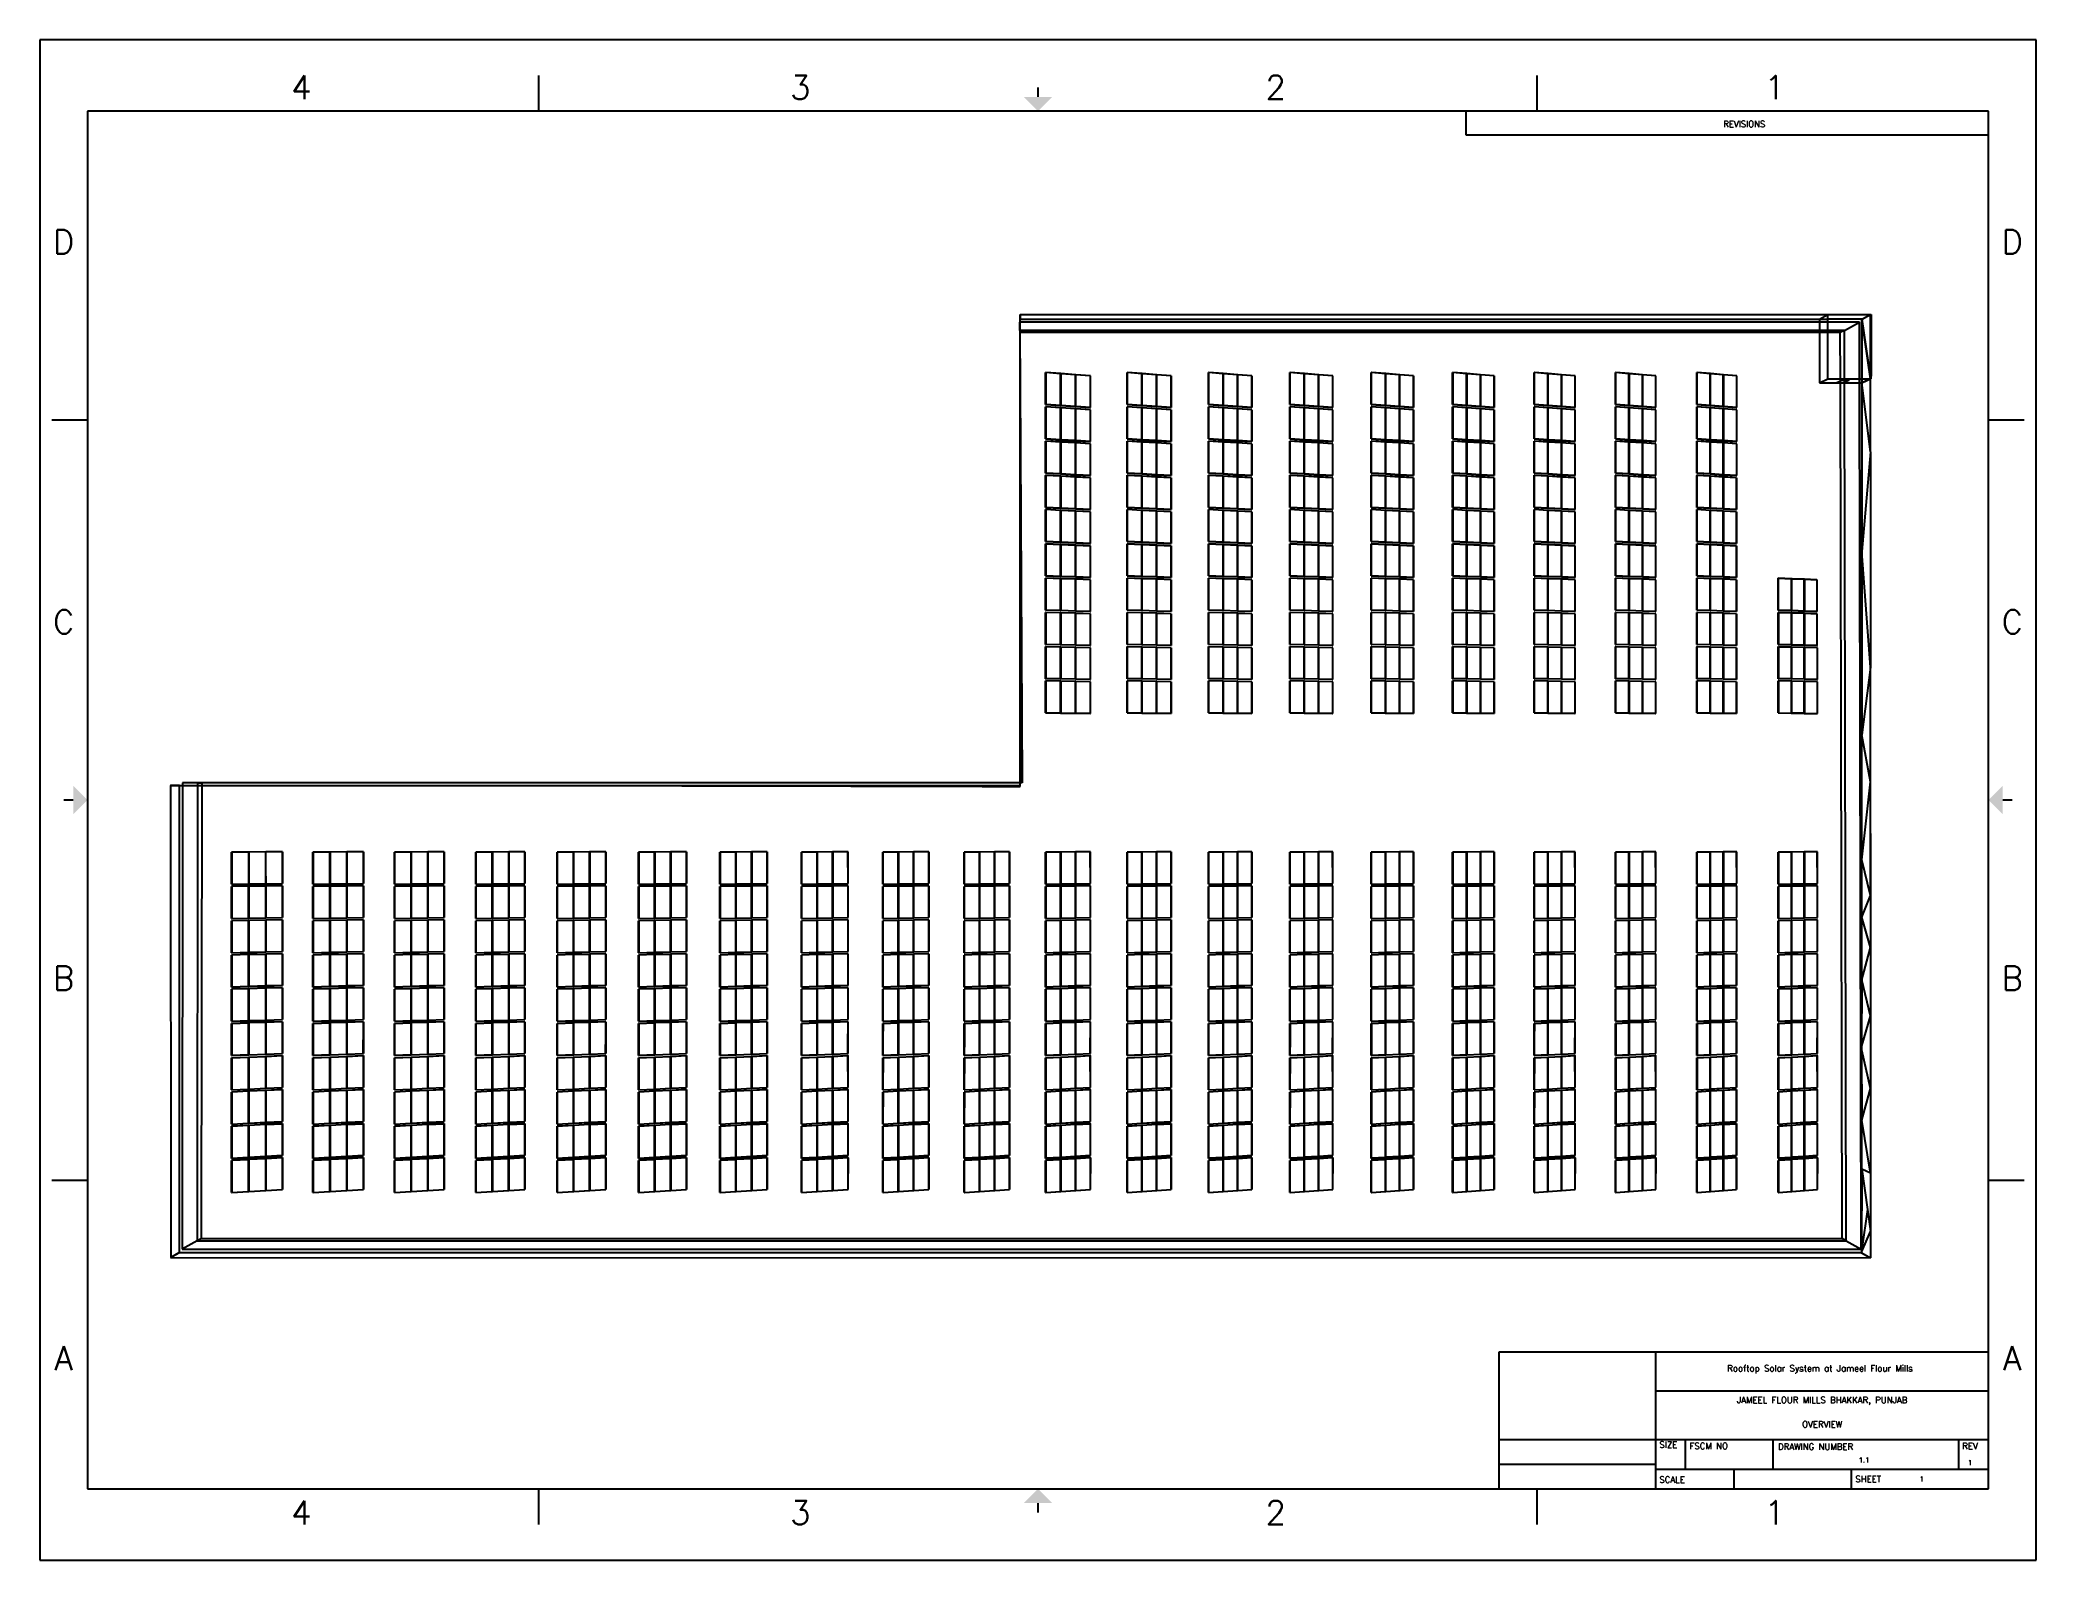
# Model space of a CAD drawing. Header units: inches. Extents: x -3457 to 3579, y -2730 to 2631.
import ezdxf
from ezdxf.enums import TextEntityAlignment as Align

# ---------------------------------------------------------------- set-up
doc = ezdxf.new("R2010")
doc.units = ezdxf.units.IN
doc.header["$MEASUREMENT"] = 0
doc.layers.add('TB_LABELS', color=1, linetype='Continuous')
doc.layers.add('Title Block', color=7, linetype='Continuous')
doc.styles.add('Roman', font='romans')
doc.styles.add('WD', font='romans.shx')

# ---------------------------------------------------------------- blocks, each defined once
blk = doc.blocks.new('ANSI_border_C')
for p, q in [((20.5, 0.75), (20.5, 2.5)), ((14.25, 0.75), (20.5, 0.75))]:
    blk.add_line(p, q)
at = {"layer": 'Title Block'}
for p, q in [((0, 16), (0, 0)), ((21, 16), (0, 16)), ((21, 0), (21, 16)), ((5.25, 15.25), (5.25, 15.625)), ((15.75, 15.25), (15.75, 15.625)), ((0.5, 15.25), (0.5, 0.75)), ((20.5, 15.25), (0.5, 15.25)), ((15, 15.25), (15, 15)), ((20.5, 0.75), (20.5, 15.25)), ((15, 15), (20.5, 15)), ((0.125, 12), (0.5, 12)), ((20.5, 12), (20.875, 12)), ((0.125, 4), (0.5, 4)), ((20.5, 4), (20.875, 4)), ((0.5, 0.75), (20.5, 0.75)), ((5.25, 0.375), (5.25, 0.75)), ((15.75, 0.375), (15.75, 0.75)), ((0, 0), (21, 0))]:
    blk.add_line(p, q, dxfattribs=at)
at = {"layer": 'Title Block', "const_width": 0.02}
for points in [[(10.5, 15.5), (10.5, 15.4)], [(0.25, 8), (0.35, 8)], [(20.75, 8), (20.65, 8)], [(10.5, 0.5), (10.5, 0.6)]]:
    blk.add_lwpolyline(points, dxfattribs=at)
at = {"layer": 'Title Block'}
for points in [[(10.35, 15.4), (10.65, 15.4), (10.5, 15.25)], [(0.35, 7.85), (0.35, 8.15), (0.5, 8)], [(20.65, 7.85), (20.65, 8.15), (20.5, 8)], [(10.35, 0.6), (10.65, 0.6), (10.5, 0.75)]]:
    blk.add_solid(points, dxfattribs=at)
at = {"layer": 'Title Block', "style": 'Roman'}
for s, p in [('4', (2.75, 15.5)), ('3', (8, 15.5)), ('2', (13, 15.5)), ('1', (18.25, 15.5)), ('D', (0.25, 13.875)), ('D', (20.75, 13.875)), ('C', (0.25, 9.875)), ('C', (20.75, 9.875)), ('B', (0.25, 6.125)), ('B', (20.75, 6.125)), ('A', (0.25, 2.125)), ('A', (20.75, 2.125)), ('4', (2.75, 0.5)), ('3', (8, 0.5)), ('2', (13, 0.5)), ('1', (18.25, 0.5))]:
    blk.add_text(s, height=0.25, dxfattribs=at).set_placement(p, align=Align.MIDDLE_CENTER)
blk.add_text('REVISIONS', height=0.065, dxfattribs=at).set_placement((17.71, 15.083))
blk = doc.blocks.new('JIC_tblock_desc_C')
for p, q in [((0, 0), (0, 1.75)), ((-6.25, 0), (0, 0))]:
    blk.add_line(p, q)
at = {"layer": 'Title Block'}
for p, q in [((-6.25, 0), (-6.25, 1.75)), ((-6.25, 1.75), (0, 1.75)), ((-4.25, 0), (-4.25, 1.75)), ((-4.25, 1.25), (0, 1.25)), ((-6.25, 0.63), (0, 0.63)), ((-3.87, 0.25), (-3.87, 0.63)), ((-2.75, 0.25), (-2.75, 0.63)), ((-0.38, 0.25), (-0.38, 0.63)), ((-6.25, 0.315), (-4.25, 0.315)), ((-4.25, 0.25), (0, 0.25)), ((-3.25, 0), (-3.25, 0.25)), ((-1.75, 0), (-1.75, 0.25))]:
    blk.add_line(p, q, dxfattribs=at)
at = {"color": 0, "style": 'Roman', "flags": 8}
for tag, p in [('FNAME', (-20.636, 6.819)), ('REVDATE', (-20.636, 4.106)), ('USER', (-20.636, 1.477))]:
    blk.add_attdef(tag, p, '', height=0.15, rotation=90, dxfattribs=at)
at = {"style": 'WD'}
for tag, p in [('PROJDESC', (-2.125, 1.5)), ('TITLE1', (-2.125, 1.095)), ('TITLE2', (-2.125, 0.785))]:
    blk.add_attdef(tag, text='', height=0.08, dxfattribs=at).set_placement(p, align=Align.CENTER)
at = {"style": 'WD', "flags": 1}
blk.add_attdef('WD_TB', (-5.57, 0.177), '', height=0.086, dxfattribs=at)
at = {"style": 'WD'}
for tag, p in [('SIZE', (-4.162, 0.32)), ('FSCM_NO', (-3.4, 0.337)), ('DWG_NO', (-1.659, 0.337)), ('REV', (-0.265, 0.303)), ('SCALE', (-3.634, 0.069)), ('SHEET', (-0.883, 0.092))]:
    blk.add_attdef(tag, p, '', height=0.065, dxfattribs=at)
at = {"layer": 'TB_LABELS', "style": 'WD'}
for s, p in [('SIZE', (-4.204, 0.604)), ('FSCM NO', (-3.819, 0.588)), ('DRAWING NUMBER', (-2.689, 0.579)), ('REV', (-0.336, 0.588)), ('SCALE', (-4.204, 0.158)), ('SHEET', (-1.701, 0.164))]:
    blk.add_text(s, height=0.08, dxfattribs=at).set_placement(p, align=Align.TOP_LEFT)

msp = doc.modelspace()

# ---------------------------------------------------------------- linework, layer by layer
for p, q in [((-2.8, 1606.9), (-2.8, 1636.1)), ((-1.7, 1636.1), (-2.8, 1636.1)), ((-2.8, 1636.1), (-2.7, 1606.9)), ((-1.7, 1663.5), (-1.7, 1646.4)), ((-1.7, 1663.5), (2996.2, 1663.5)), ((-1.7, 1636.1), (-1.7, 1663.5)), ((-1.7, 1646.4), (2815.7, 1646.4)), ((-1.7, 1636.1), (-1.7, 1646.4)), ((-1.7, 1636.1), (-1.7, 1636.1)), ((2815.7, 1636.1), (-1.7, 1636.1)), ((-1.7, 1606.9), (-1.7, 1636.1)), ((-1.7, 1606.9), (-1.7, 1636.1)), ((2815.7, 1646.4), (2844.8, 1663.2)), ((2815.7, 1646.4), (2844.8, 1646.4)), ((2815.7, 1646.4), (2815.7, 1636.1)), ((2815.7, 1636.1), (2815.7, 1606.9)), ((2844.8, 1636.1), (2815.7, 1636.1)), ((2844.8, 1663.2), (2996.2, 1663.5)), ((2844.8, 1646.4), (2844.8, 1663.2)), ((2844.8, 1636.1), (2844.8, 1646.4)), ((2965.5, 1646.4), (2844.8, 1646.4)), ((2844.8, 1606.9), (2844.8, 1636.1)), ((2956.5, 1636.1), (2844.8, 1636.1)), ((2903.7, 1606.9), (2956.5, 1636.1)), ((2956.9, 1436.3), (2956.5, 1636.1)), ((2965.4, 1436.3), (2965.5, 1646.4)), ((2965.5, 1646.4), (2996.2, 1663.5)), ((2995.9, 1436.3), (2965.5, 1646.4)), ((2965.5, 1646.4), (2965.5, 1436.3)), ((2966.9, 1646.4), (2996.2, 1662.7)), ((2995.9, 1445.5), (2966.9, 1646.4)), ((2995.9, 1445.5), (2996.2, 1662.7)), ((2996.2, 1662.7), (2997.6, 1663.5)), ((2996.2, 1662.7), (2996.2, 1663.5)), ((2997.2, 1436.3), (2997.6, 1663.5)), ((2997.6, 1663.5), (2997.6, 1453.3)), ((-2.8, 1606.9), (-2.8, 1598.9)), ((-2.7, 1606.9), (-2.8, 1606.9)), ((-2.8, 1606.9), (-2.8, 1598.9)), ((-2.8, 1598.9), (-2.8, 1598.9)), ((-2.7, 1598.9), (-2.8, 1598.9)), ((-2.8, 1598.9), (-1.7, 1393.5)), ((-2.8, 1598.9), (-1.7, 1398.8)), ((-1.7, 1606.9), (-2.7, 1606.9)), ((-2.7, 1606.9), (-2.7, 1598.9)), ((-2.7, 1598.9), (-1.7, 1418.2)), ((-1.7, 1598.9), (-2.7, 1598.9)), ((-1.7, 1606.9), (-1.7, 1606.9)), ((-1.7, 1598.9), (-1.7, 1606.9)), ((2815.7, 1606.9), (-1.7, 1606.9)), ((-1.7, 1598.9), (-1.7, 1606.9)), ((-1.7, 1414.8), (-1.7, 1598.9)), ((-1.7, 1598.9), (-1.7, 1598.9)), ((2815.7, 1598.9), (-1.7, 1598.9)), ((-1.7, 1418.2), (-1.7, 1598.9)), ((2815.7, 1606.9), (2815.7, 1598.9)), ((2844.8, 1606.9), (2815.7, 1606.9)), ((2815.7, 1598.9), (2815.7, 1421.6)), ((2844.8, 1598.9), (2815.7, 1598.9)), ((2844.8, 1598.9), (2844.8, 1606.9)), ((2903.7, 1606.9), (2844.8, 1606.9)), ((2844.8, 1436.3), (2844.8, 1598.9)), ((2889.2, 1598.9), (2844.8, 1598.9)), ((2903.7, 1606.9), (2889.2, 1598.9)), ((2889.5, 1436.3), (2889.2, 1598.9)), ((2904, 1436.3), (2903.7, 1606.9)), ((-1.7, 1418.2), (-1.7, 1414.8)), ((-1.7, 1398.8), (-1.7, 1418.2)), ((-1.7, 1414.8), (5.6, 11.4)), ((-1.7, 1395.4), (-1.7, 1414.8)), ((88.1, 1458), (88.5, 1458.3)), ((88.1, 1345.2), (88.1, 1458)), ((88.4, 1458), (88.9, 1458.2)), ((88.4, 1458), (88.4, 1345.1)), ((140.8, 1454.2), (88.4, 1458)), ((88.5, 1345.4), (88.5, 1458.3)), ((88.9, 1458.2), (88.5, 1458.3)), ((141.2, 1454.4), (88.9, 1458.2)), ((88.9, 1345.4), (88.9, 1458.2)), ((140.8, 1454.2), (141.2, 1454.4)), ((140.8, 1454.2), (140.8, 1341.6)), ((141.1, 1454.2), (141.5, 1454.4)), ((141.1, 1341.6), (141.1, 1454.2)), ((141.2, 1341.8), (141.2, 1454.4)), ((141.4, 1454.1), (141.9, 1454.4)), ((141.4, 1454.1), (141.4, 1341.6)), ((193.4, 1450.4), (141.4, 1454.1)), ((141.5, 1341.8), (141.5, 1454.4)), ((141.9, 1454.4), (141.5, 1454.4)), ((141.9, 1341.8), (141.9, 1454.4)), ((193.9, 1450.6), (141.9, 1454.4)), ((193.4, 1450.4), (193.9, 1450.6)), ((193.4, 1338.1), (193.4, 1450.4)), ((193.5, 1450.4), (193.4, 1450.4)), ((193.5, 1450.4), (194, 1450.6)), ((193.5, 1450.4), (193.5, 1338.1)), ((193.8, 1450.3), (194.3, 1450.6)), ((193.8, 1450.3), (193.8, 1338.1)), ((245.6, 1446.6), (193.8, 1450.3)), ((193.9, 1338.3), (193.9, 1450.6)), ((194, 1450.6), (193.9, 1450.6)), ((194, 1338.3), (194, 1450.6)), ((194.3, 1450.6), (194, 1450.6)), ((194.3, 1338.3), (194.3, 1450.6)), ((246.1, 1446.8), (194.3, 1450.6)), ((245.6, 1446.6), (246.1, 1446.8)), ((245.6, 1446.6), (245.6, 1334.6)), ((246.1, 1334.8), (246.1, 1446.8)), ((375, 1458), (375.5, 1458.3)), ((375, 1345.2), (375, 1458)), ((375.4, 1458), (375.9, 1458.2)), ((375.4, 1458), (375.4, 1345.1)), ((427, 1454.2), (375.4, 1458)), ((375.5, 1345.4), (375.5, 1458.3)), ((375.9, 1458.2), (375.5, 1458.3)), ((427.5, 1454.4), (375.9, 1458.2)), ((375.9, 1345.4), (375.9, 1458.2)), ((427, 1454.2), (427.5, 1454.4)), ((427, 1454.2), (427, 1341.6)), ((427.3, 1454.2), (427.8, 1454.4)), ((427.3, 1341.6), (427.3, 1454.2)), ((427.5, 1341.8), (427.5, 1454.4)), ((427.6, 1454.1), (428.1, 1454.4)), ((427.6, 1454.1), (427.6, 1341.6)), ((478.9, 1450.4), (427.6, 1454.1)), ((427.8, 1341.8), (427.8, 1454.4)), ((428.1, 1454.4), (427.8, 1454.4)), ((428.1, 1341.8), (428.1, 1454.4)), ((479.4, 1450.6), (428.1, 1454.4)), ((478.9, 1450.4), (479.4, 1450.6)), ((478.9, 1338.1), (478.9, 1450.4)), ((479, 1450.4), (478.9, 1450.4)), ((479, 1450.4), (479.5, 1450.6)), ((479, 1450.4), (479, 1338.1)), ((479.2, 1450.3), (479.7, 1450.6)), ((479.2, 1450.3), (479.2, 1338.1)), ((530.3, 1446.6), (479.2, 1450.3)), ((479.4, 1338.3), (479.4, 1450.6)), ((479.5, 1450.6), (479.4, 1450.6)), ((479.5, 1338.3), (479.5, 1450.6)), ((479.7, 1450.6), (479.5, 1450.6)), ((479.7, 1338.3), (479.7, 1450.6)), ((530.8, 1446.8), (479.7, 1450.6)), ((530.3, 1446.6), (530.8, 1446.8)), ((530.3, 1446.6), (530.3, 1334.6)), ((530.8, 1334.8), (530.8, 1446.8)), ((662, 1458), (662.5, 1458.3)), ((662, 1345.2), (662, 1458)), ((662.3, 1458), (662.9, 1458.2)), ((662.3, 1458), (662.3, 1345.1)), ((713.2, 1454.2), (662.3, 1458)), ((662.5, 1345.4), (662.5, 1458.3)), ((662.9, 1458.2), (662.5, 1458.3)), ((713.7, 1454.4), (662.9, 1458.2)), ((662.9, 1345.4), (662.9, 1458.2)), ((713.2, 1454.2), (713.7, 1454.4)), ((713.2, 1454.2), (713.2, 1341.6)), ((713.4, 1454.2), (714, 1454.4)), ((713.4, 1341.6), (713.4, 1454.2)), ((713.7, 1341.8), (713.7, 1454.4)), ((713.8, 1454.1), (714.3, 1454.4)), ((713.8, 1454.1), (713.8, 1341.6)), ((764.3, 1450.4), (713.8, 1454.1)), ((714, 1341.8), (714, 1454.4)), ((714.3, 1454.4), (714, 1454.4)), ((714.3, 1341.8), (714.3, 1454.4)), ((764.9, 1450.6), (714.3, 1454.4)), ((764.3, 1450.4), (764.9, 1450.6)), ((764.3, 1338.1), (764.3, 1450.4)), ((764.4, 1450.4), (764.3, 1450.4)), ((764.4, 1450.4), (764.9, 1450.6)), ((764.4, 1450.4), (764.4, 1338.1)), ((764.7, 1450.3), (765.2, 1450.6)), ((764.7, 1450.3), (764.7, 1338.1)), ((815, 1446.6), (764.7, 1450.3)), ((764.9, 1338.3), (764.9, 1450.6)), ((764.9, 1338.3), (764.9, 1450.6)), ((765.2, 1450.6), (764.9, 1450.6)), ((764.9, 1450.6), (764.9, 1450.6)), ((765.2, 1338.3), (765.2, 1450.6)), ((815.5, 1446.8), (765.2, 1450.6)), ((815, 1446.6), (815.5, 1446.8)), ((815, 1446.6), (815, 1334.6)), ((815.5, 1334.8), (815.5, 1446.8)), ((948.9, 1458), (949.5, 1458.3)), ((948.9, 1345.2), (948.9, 1458)), ((949.3, 1458), (949.8, 1458.2)), ((949.3, 1458), (949.3, 1345.1)), ((999.4, 1454.2), (949.3, 1458)), ((949.5, 1345.4), (949.5, 1458.3)), ((949.8, 1458.2), (949.5, 1458.3)), ((1000, 1454.4), (949.8, 1458.2)), ((949.8, 1345.4), (949.8, 1458.2)), ((999.4, 1454.2), (1000, 1454.4)), ((999.4, 1454.2), (999.4, 1341.6)), ((999.6, 1454.2), (1000.2, 1454.4)), ((999.6, 1341.6), (999.6, 1454.2)), ((1000, 1341.8), (1000, 1454.4)), ((1000, 1454.1), (1000.6, 1454.4)), ((1000, 1454.1), (1000, 1341.6)), ((1049.7, 1450.4), (1000, 1454.1)), ((1000.2, 1341.8), (1000.2, 1454.4)), ((1000.6, 1454.4), (1000.2, 1454.4)), ((1000.6, 1341.8), (1000.6, 1454.4)), ((1050.3, 1450.6), (1000.6, 1454.4)), ((1049.7, 1450.4), (1050.3, 1450.6)), ((1049.7, 1338.1), (1049.7, 1450.4)), ((1049.8, 1450.4), (1049.7, 1450.4)), ((1049.8, 1450.4), (1050.4, 1450.6)), ((1049.8, 1450.4), (1049.8, 1338.1)), ((1050.1, 1450.3), (1050.7, 1450.6)), ((1050.1, 1450.3), (1050.1, 1338.1)), ((1099.7, 1446.6), (1050.1, 1450.3)), ((1050.3, 1338.3), (1050.3, 1450.6)), ((1050.4, 1450.6), (1050.3, 1450.6)), ((1050.4, 1338.3), (1050.4, 1450.6)), ((1050.7, 1450.6), (1050.4, 1450.6)), ((1050.7, 1338.3), (1050.7, 1450.6)), ((1100.3, 1446.8), (1050.7, 1450.6)), ((1099.7, 1446.6), (1100.3, 1446.8)), ((1099.7, 1446.6), (1099.7, 1334.6)), ((1100.3, 1334.8), (1100.3, 1446.8)), ((1235.9, 1458), (1236.5, 1458.3)), ((1235.9, 1345.2), (1235.9, 1458)), ((1236.2, 1458), (1236.8, 1458.2)), ((1236.2, 1458), (1236.2, 1345.1)), ((1285.6, 1454.2), (1236.2, 1458)), ((1236.5, 1345.4), (1236.5, 1458.3)), ((1236.8, 1458.2), (1236.5, 1458.3)), ((1286.2, 1454.4), (1236.8, 1458.2)), ((1236.8, 1345.4), (1236.8, 1458.2)), ((1285.6, 1454.2), (1286.2, 1454.4)), ((1285.6, 1454.2), (1285.6, 1341.6)), ((1285.8, 1454.2), (1286.5, 1454.4)), ((1285.8, 1341.6), (1285.8, 1454.2)), ((1286.2, 1341.8), (1286.2, 1454.4)), ((1286.2, 1454.1), (1286.8, 1454.4)), ((1286.2, 1454.1), (1286.2, 1341.6)), ((1335.2, 1450.4), (1286.2, 1454.1)), ((1286.5, 1341.8), (1286.5, 1454.4)), ((1286.8, 1454.4), (1286.5, 1454.4)), ((1286.8, 1341.8), (1286.8, 1454.4)), ((1335.8, 1450.6), (1286.8, 1454.4)), ((1335.2, 1450.4), (1335.8, 1450.6)), ((1335.2, 1338.1), (1335.2, 1450.4)), ((1335.3, 1450.4), (1335.2, 1450.4)), ((1335.3, 1450.4), (1335.9, 1450.6)), ((1335.3, 1450.4), (1335.3, 1338.1)), ((1335.5, 1450.3), (1336.2, 1450.6)), ((1335.5, 1450.3), (1335.5, 1338.1)), ((1384.4, 1446.6), (1335.5, 1450.3)), ((1335.8, 1338.3), (1335.8, 1450.6)), ((1335.9, 1450.6), (1335.8, 1450.6)), ((1335.9, 1338.3), (1335.9, 1450.6)), ((1336.2, 1450.6), (1335.9, 1450.6)), ((1336.2, 1338.3), (1336.2, 1450.6)), ((1385, 1446.8), (1336.2, 1450.6)), ((1384.4, 1446.6), (1385, 1446.8)), ((1384.4, 1446.6), (1384.4, 1334.6)), ((1385, 1334.8), (1385, 1446.8)), ((1522.8, 1458), (1523.5, 1458.3)), ((1522.8, 1345.2), (1522.8, 1458)), ((1523.1, 1458), (1523.8, 1458.2)), ((1523.1, 1458), (1523.1, 1345.1)), ((1571.8, 1454.2), (1523.1, 1458)), ((1523.5, 1345.4), (1523.5, 1458.3)), ((1523.8, 1458.2), (1523.5, 1458.3)), ((1572.4, 1454.4), (1523.8, 1458.2)), ((1523.8, 1345.4), (1523.8, 1458.2)), ((1571.8, 1454.2), (1572.4, 1454.4)), ((1571.8, 1454.2), (1571.8, 1341.6)), ((1572, 1454.2), (1572.7, 1454.4)), ((1572, 1341.6), (1572, 1454.2)), ((1572.4, 1341.8), (1572.4, 1454.4)), ((1572.4, 1454.1), (1573, 1454.4)), ((1572.4, 1454.1), (1572.4, 1341.6)), ((1620.6, 1450.4), (1572.4, 1454.1)), ((1572.7, 1341.8), (1572.7, 1454.4)), ((1573, 1454.4), (1572.7, 1454.4)), ((1573, 1341.8), (1573, 1454.4)), ((1621.3, 1450.6), (1573, 1454.4)), ((1620.6, 1450.4), (1621.3, 1450.6)), ((1620.6, 1338.1), (1620.6, 1450.4)), ((1620.7, 1450.4), (1620.6, 1450.4)), ((1620.7, 1450.4), (1621.4, 1450.6)), ((1620.7, 1450.4), (1620.7, 1338.1)), ((1621, 1450.3), (1621.6, 1450.6)), ((1621, 1450.3), (1621, 1338.1)), ((1669.1, 1446.6), (1621, 1450.3)), ((1621.3, 1338.3), (1621.3, 1450.6)), ((1621.4, 1450.6), (1621.3, 1450.6)), ((1621.4, 1338.3), (1621.4, 1450.6)), ((1621.6, 1450.6), (1621.4, 1450.6)), ((1621.6, 1338.3), (1621.6, 1450.6)), ((1669.7, 1446.8), (1621.6, 1450.6)), ((1669.1, 1446.6), (1669.7, 1446.8)), ((1669.1, 1446.6), (1669.1, 1334.6)), ((1669.7, 1334.8), (1669.7, 1446.8)), ((1809.8, 1458), (1810.5, 1458.3)), ((1809.8, 1345.2), (1809.8, 1458)), ((1810.1, 1458), (1810.8, 1458.2)), ((1810.1, 1458), (1810.1, 1345.1)), ((1857.9, 1454.2), (1810.1, 1458)), ((1810.5, 1345.4), (1810.5, 1458.3)), ((1810.8, 1458.2), (1810.5, 1458.3)), ((1858.7, 1454.4), (1810.8, 1458.2)), ((1810.8, 1345.4), (1810.8, 1458.2)), ((1857.9, 1454.2), (1858.7, 1454.4)), ((1857.9, 1454.2), (1857.9, 1341.6)), ((1858.2, 1454.2), (1858.9, 1454.4)), ((1858.2, 1341.6), (1858.2, 1454.2)), ((1858.5, 1454.1), (1859.3, 1454.4)), ((1858.5, 1454.1), (1858.5, 1341.6)), ((1906.1, 1450.4), (1858.5, 1454.1)), ((1858.7, 1341.8), (1858.7, 1454.4)), ((1858.9, 1341.8), (1858.9, 1454.4)), ((1859.3, 1454.4), (1858.9, 1454.4)), ((1859.3, 1341.8), (1859.3, 1454.4)), ((1906.8, 1450.6), (1859.3, 1454.4)), ((1906.1, 1450.4), (1906.8, 1450.6)), ((1906.1, 1450.4), (1906.9, 1450.6)), ((1906.1, 1338.1), (1906.1, 1450.4)), ((1906.1, 1450.4), (1906.1, 1338.1)), ((1906.1, 1450.4), (1906.1, 1450.4)), ((1906.4, 1450.3), (1907.1, 1450.6)), ((1906.4, 1450.3), (1906.4, 1338.1)), ((1953.7, 1446.6), (1906.4, 1450.3)), ((1906.8, 1338.3), (1906.8, 1450.6)), ((1906.9, 1450.6), (1906.8, 1450.6)), ((1906.9, 1338.3), (1906.9, 1450.6)), ((1907.1, 1450.6), (1906.9, 1450.6)), ((1907.1, 1338.3), (1907.1, 1450.6)), ((1954.5, 1446.8), (1907.1, 1450.6)), ((1953.7, 1446.6), (1954.5, 1446.8)), ((1953.7, 1446.6), (1953.7, 1334.6)), ((1954.5, 1334.8), (1954.5, 1446.8)), ((2096.7, 1458), (2097.5, 1458.3)), ((2096.7, 1345.2), (2096.7, 1458)), ((2097, 1458), (2097.8, 1458.2)), ((2097, 1458), (2097, 1345.1)), ((2144.1, 1454.2), (2097, 1458)), ((2097.5, 1345.4), (2097.5, 1458.3)), ((2097.8, 1458.2), (2097.5, 1458.3)), ((2144.9, 1454.4), (2097.8, 1458.2)), ((2097.8, 1345.4), (2097.8, 1458.2)), ((2144.1, 1454.2), (2144.9, 1454.4)), ((2144.1, 1454.2), (2144.1, 1341.6)), ((2144.4, 1454.2), (2145.2, 1454.4)), ((2144.4, 1341.6), (2144.4, 1454.2)), ((2144.7, 1454.1), (2145.5, 1454.4)), ((2144.7, 1454.1), (2144.7, 1341.6)), ((2191.5, 1450.4), (2144.7, 1454.1)), ((2144.9, 1341.8), (2144.9, 1454.4)), ((2145.2, 1341.8), (2145.2, 1454.4)), ((2145.5, 1454.4), (2145.2, 1454.4)), ((2145.5, 1341.8), (2145.5, 1454.4)), ((2192.3, 1450.6), (2145.5, 1454.4)), ((2191.5, 1450.4), (2192.3, 1450.6)), ((2191.5, 1338.1), (2191.5, 1450.4)), ((2191.6, 1450.4), (2191.5, 1450.4)), ((2191.6, 1450.4), (2192.4, 1450.6)), ((2191.6, 1450.4), (2191.6, 1338.1)), ((2191.8, 1450.3), (2192.6, 1450.6)), ((2191.8, 1450.3), (2191.8, 1338.1)), ((2238.4, 1446.6), (2191.8, 1450.3)), ((2192.3, 1338.3), (2192.3, 1450.6)), ((2192.4, 1450.6), (2192.3, 1450.6)), ((2192.4, 1338.3), (2192.4, 1450.6)), ((2192.6, 1450.6), (2192.4, 1450.6)), ((2192.6, 1338.3), (2192.6, 1450.6)), ((2239.2, 1446.8), (2192.6, 1450.6)), ((2238.4, 1446.6), (2239.2, 1446.8)), ((2238.4, 1446.6), (2238.4, 1334.6)), ((2239.2, 1334.8), (2239.2, 1446.8)), ((2383.7, 1458), (2384.5, 1458.3)), ((2383.7, 1345.2), (2383.7, 1458)), ((2384, 1458), (2384.8, 1458.2)), ((2384, 1458), (2384, 1345.1)), ((2430.3, 1454.2), (2384, 1458)), ((2384.5, 1345.4), (2384.5, 1458.3)), ((2384.8, 1458.2), (2384.5, 1458.3)), ((2431.2, 1454.4), (2384.8, 1458.2)), ((2384.8, 1345.4), (2384.8, 1458.2)), ((2430.3, 1454.2), (2431.2, 1454.4)), ((2430.3, 1454.2), (2430.3, 1341.6)), ((2430.6, 1454.2), (2431.4, 1454.4)), ((2430.6, 1341.6), (2430.6, 1454.2)), ((2430.9, 1454.1), (2431.7, 1454.4)), ((2430.9, 1454.1), (2430.9, 1341.6)), ((2476.9, 1450.4), (2430.9, 1454.1)), ((2431.2, 1341.8), (2431.2, 1454.4)), ((2431.4, 1341.8), (2431.4, 1454.4)), ((2431.7, 1454.4), (2431.4, 1454.4)), ((2431.7, 1341.8), (2431.7, 1454.4)), ((2477.8, 1450.6), (2431.7, 1454.4)), ((2476.9, 1450.4), (2477.8, 1450.6)), ((2476.9, 1338.1), (2476.9, 1450.4)), ((2477, 1450.4), (2476.9, 1450.4)), ((2477, 1450.4), (2477.8, 1450.6)), ((2477, 1450.4), (2477, 1338.1)), ((2477.3, 1450.3), (2478.1, 1450.6)), ((2477.3, 1450.3), (2477.3, 1338.1)), ((2523.1, 1446.6), (2477.3, 1450.3)), ((2477.8, 1338.3), (2477.8, 1450.6)), ((2477.8, 1338.3), (2477.8, 1450.6)), ((2478.1, 1450.6), (2477.8, 1450.6)), ((2477.8, 1450.6), (2477.8, 1450.6)), ((2478.1, 1338.3), (2478.1, 1450.6)), ((2524, 1446.8), (2478.1, 1450.6)), ((2523.1, 1446.6), (2524, 1446.8)), ((2523.1, 1446.6), (2523.1, 1334.6)), ((2524, 1334.8), (2524, 1446.8)), ((2815.7, 1421.6), (2844.8, 1436.3)), ((2815.7, 1421.6), (2874.6, 1421.6)), ((2844.8, 1436.3), (2889.5, 1436.3)), ((2874.6, 1421.6), (2889.5, 1429)), ((2874.6, 1421.6), (2889.5, 1421.6)), ((2889.5, 1436.3), (2904, 1436.3)), ((2889.5, 1429), (2889.5, 1436.3)), ((2889.5, 1429), (2893.3, 1430.8)), ((2889.5, 1421.6), (2889.5, 1429)), ((2889.5, 1421.6), (2901.5, 1421.6)), ((2895.3, -1595.5), (2889.5, 1421.6)), ((2893.3, 1430.8), (2904, 1430.8)), ((2904, 1422.8), (2901.5, 1421.6)), ((2901.5, 1421.6), (2904, 1421.6)), ((2904, 1430.8), (2904, 1436.3)), ((2904, 1436.3), (2956.9, 1436.3)), ((2920.4, 1430.8), (2904, 1422.8)), ((2904, 1430.8), (2920.4, 1430.8)), ((2904, 1422.8), (2904, 1430.8)), ((2904, 1421.6), (2904, 1422.8)), ((2909.9, -1603.6), (2904, 1421.6)), ((2904, 1421.6), (2956.9, 1421.6)), ((2956.9, 1421.6), (2956.9, 1436.3)), ((2956.9, 1436.3), (2965.4, 1436.3)), ((2962.8, -1632.7), (2956.9, 1421.6)), ((2956.9, 1421.6), (2965.4, 1421.6)), ((2965.4, 1421.6), (2965.4, 1436.3)), ((2965.4, 1436.3), (2965.5, 1436.3)), ((2965.5, 1421.7), (2965.4, 1421.6)), ((2965.4, 1421.6), (2965.5, 1421.6)), ((2995.9, 1178.4), (2965.4, 1421.6)), ((2965.4, 1421.6), (2965.5, 827.2)), ((2965.5, 180.8), (2965.4, 1421.6)), ((2965.5, 1421.6), (2995.9, 1436.3)), ((2995.9, 1436.3), (2965.5, 1421.7)), ((2965.5, 1436.3), (2995.9, 1436.3)), ((2965.5, 1436.3), (2965.5, 1421.7)), ((2965.5, 1421.7), (2965.5, 1421.6)), ((2997.2, 1436.3), (2995.9, 1445.5)), ((2995.9, 1436.3), (2995.9, 1445.5)), ((2995.9, 1178.4), (2995.9, 1436.3)), ((2997.6, 1453.3), (2997.2, 1436.3)), ((-1.7, 1398.8), (-1.7, 1395.4)), ((-1.7, 1393.5), (-1.7, 1398.8)), ((-1.7, 1395.4), (5.5, 11.4)), ((-1.7, 1390.1), (-1.7, 1395.4)), ((-1.7, 11.4), (-1.7, 1393.5)), ((-1.7, 1393.5), (-1.7, 1390.1)), ((-1.7, 1390.1), (5.4, 11.4)), ((-1.7, 1390.1), (-1.7, 11.4)), ((88.5, 1345.4), (88.1, 1345.2)), ((88.1, 1345.2), (88.4, 1345.1)), ((88.1, 1337.2), (88.5, 1337.4)), ((88.1, 1224.3), (88.1, 1337.2)), ((88.4, 1345.1), (88.9, 1345.4)), ((88.4, 1345.1), (140.8, 1341.6)), ((88.4, 1337.2), (88.9, 1337.4)), ((140.8, 1333.7), (88.4, 1337.2)), ((88.4, 1337.2), (88.4, 1224.3)), ((88.5, 1224.5), (88.5, 1337.4)), ((88.9, 1337.4), (88.5, 1337.4)), ((88.8, 1345.4), (88.9, 1345.4)), ((141.2, 1341.8), (88.9, 1345.4)), ((141.2, 1333.9), (88.9, 1337.4)), ((88.9, 1224.5), (88.9, 1337.4)), ((140.8, 1341.6), (141.2, 1341.8)), ((141.5, 1341.8), (141.1, 1341.6)), ((141.1, 1341.6), (141.4, 1341.6)), ((141.5, 1341.8), (141.2, 1341.8)), ((141.4, 1341.6), (141.9, 1341.8)), ((141.4, 1341.6), (193.4, 1338.1)), ((141.8, 1341.8), (141.5, 1341.8)), ((141.9, 1341.8), (141.8, 1341.8)), ((193.9, 1338.3), (141.9, 1341.8)), ((193.9, 1338.3), (193.4, 1338.1)), ((193.4, 1338.1), (193.5, 1338.1)), ((193.5, 1338.1), (194, 1338.3)), ((193.5, 1338.1), (193.8, 1338.1)), ((193.8, 1338.1), (194.3, 1338.3)), ((193.8, 1338.1), (245.6, 1334.6)), ((194, 1338.3), (193.9, 1338.3)), ((194, 1338.3), (194.3, 1338.3)), ((246.1, 1334.8), (194.3, 1338.3)), ((375.5, 1345.4), (375, 1345.2)), ((375, 1345.2), (375.4, 1345.1)), ((375, 1337.2), (375.5, 1337.4)), ((375, 1224.3), (375, 1337.2)), ((375.4, 1345.1), (375.9, 1345.4)), ((375.4, 1345.1), (427, 1341.6)), ((375.4, 1337.2), (375.9, 1337.4)), ((427, 1333.7), (375.4, 1337.2)), ((375.4, 1337.2), (375.4, 1224.3)), ((375.5, 1224.5), (375.5, 1337.4)), ((375.9, 1337.4), (375.5, 1337.4)), ((375.8, 1345.4), (375.9, 1345.4)), ((427.5, 1341.8), (375.9, 1345.4)), ((427.5, 1333.9), (375.9, 1337.4)), ((375.9, 1224.5), (375.9, 1337.4)), ((427, 1341.6), (427.5, 1341.8)), ((427.8, 1341.8), (427.3, 1341.6)), ((427.3, 1341.6), (427.6, 1341.6)), ((427.8, 1341.8), (427.5, 1341.8)), ((427.6, 1341.6), (428.1, 1341.8)), ((427.6, 1341.6), (478.9, 1338.1)), ((428, 1341.8), (427.8, 1341.8)), ((428.1, 1341.8), (428, 1341.8)), ((479.4, 1338.3), (428.1, 1341.8)), ((479.4, 1338.3), (478.9, 1338.1)), ((478.9, 1338.1), (479, 1338.1)), ((479, 1338.1), (479.5, 1338.3)), ((479, 1338.1), (479.2, 1338.1)), ((479.2, 1338.1), (479.7, 1338.3)), ((479.2, 1338.1), (530.3, 1334.6)), ((479.5, 1338.3), (479.4, 1338.3)), ((479.5, 1338.3), (479.7, 1338.3)), ((530.8, 1334.8), (479.7, 1338.3)), ((662.5, 1345.4), (662, 1345.2)), ((662, 1345.2), (662.3, 1345.1)), ((662, 1337.2), (662.5, 1337.4)), ((662, 1224.3), (662, 1337.2)), ((662.3, 1345.1), (662.9, 1345.4)), ((662.3, 1345.1), (713.2, 1341.6)), ((662.3, 1337.2), (662.9, 1337.4)), ((713.2, 1333.7), (662.3, 1337.2)), ((662.3, 1337.2), (662.3, 1224.3)), ((662.5, 1224.5), (662.5, 1337.4)), ((662.9, 1337.4), (662.5, 1337.4)), ((662.8, 1345.4), (662.9, 1345.4)), ((713.7, 1341.8), (662.9, 1345.4)), ((713.7, 1333.9), (662.9, 1337.4)), ((662.9, 1224.5), (662.9, 1337.4)), ((713.2, 1341.6), (713.7, 1341.8)), ((714, 1341.8), (713.4, 1341.6)), ((713.4, 1341.6), (713.8, 1341.6)), ((714, 1341.8), (713.7, 1341.8)), ((713.8, 1341.6), (714.3, 1341.8)), ((713.8, 1341.6), (764.3, 1338.1)), ((714.3, 1341.8), (714, 1341.8)), ((714.3, 1341.8), (714.3, 1341.8)), ((764.9, 1338.3), (714.3, 1341.8)), ((764.9, 1338.3), (764.3, 1338.1)), ((764.3, 1338.1), (764.4, 1338.1)), ((764.4, 1338.1), (764.9, 1338.3)), ((764.4, 1338.1), (764.7, 1338.1)), ((764.7, 1338.1), (765.2, 1338.3)), ((764.7, 1338.1), (815, 1334.6)), ((764.9, 1338.3), (764.9, 1338.3)), ((764.9, 1338.3), (765.2, 1338.3)), ((815.5, 1334.8), (765.2, 1338.3)), ((949.5, 1345.4), (948.9, 1345.2)), ((948.9, 1345.2), (949.3, 1345.1)), ((948.9, 1337.2), (949.5, 1337.4)), ((948.9, 1224.3), (948.9, 1337.2)), ((949.3, 1345.1), (949.8, 1345.4)), ((949.3, 1345.1), (999.4, 1341.6)), ((949.3, 1337.2), (949.8, 1337.4)), ((999.4, 1333.7), (949.3, 1337.2)), ((949.3, 1337.2), (949.3, 1224.3)), ((949.5, 1224.5), (949.5, 1337.4)), ((949.8, 1337.4), (949.5, 1337.4)), ((1000, 1341.8), (949.8, 1345.4)), ((949.8, 1345.4), (949.8, 1345.4)), ((1000, 1333.9), (949.8, 1337.4)), ((949.8, 1224.5), (949.8, 1337.4)), ((999.4, 1341.6), (1000, 1341.8)), ((1000.2, 1341.8), (999.6, 1341.6)), ((999.6, 1341.6), (1000, 1341.6)), ((1000, 1341.6), (1000.6, 1341.8)), ((1000.2, 1341.8), (1000, 1341.8)), ((1000, 1341.6), (1049.7, 1338.1)), ((1000.5, 1341.8), (1000.2, 1341.8)), ((1000.6, 1341.8), (1000.5, 1341.8)), ((1050.3, 1338.3), (1000.6, 1341.8)), ((1050.3, 1338.3), (1049.7, 1338.1)), ((1049.7, 1338.1), (1049.8, 1338.1)), ((1049.8, 1338.1), (1050.4, 1338.3)), ((1049.8, 1338.1), (1050.1, 1338.1)), ((1050.1, 1338.1), (1050.7, 1338.3)), ((1050.1, 1338.1), (1099.7, 1334.6)), ((1050.4, 1338.3), (1050.3, 1338.3)), ((1050.4, 1338.3), (1050.7, 1338.3)), ((1100.3, 1334.8), (1050.7, 1338.3)), ((1236.5, 1345.4), (1235.9, 1345.2)), ((1235.9, 1345.2), (1236.2, 1345.1)), ((1235.9, 1337.2), (1236.5, 1337.4)), ((1235.9, 1224.3), (1235.9, 1337.2)), ((1236.2, 1345.1), (1236.8, 1345.4)), ((1236.2, 1345.1), (1285.6, 1341.6)), ((1236.2, 1337.2), (1236.8, 1337.4)), ((1285.6, 1333.7), (1236.2, 1337.2)), ((1236.2, 1337.2), (1236.2, 1224.3)), ((1236.5, 1224.5), (1236.5, 1337.4)), ((1236.8, 1337.4), (1236.5, 1337.4)), ((1286.2, 1341.8), (1236.8, 1345.4)), ((1236.8, 1345.4), (1236.8, 1345.4)), ((1286.2, 1333.9), (1236.8, 1337.4)), ((1236.8, 1224.5), (1236.8, 1337.4)), ((1285.6, 1341.6), (1286.2, 1341.8)), ((1286.5, 1341.8), (1285.8, 1341.6)), ((1285.8, 1341.6), (1286.2, 1341.6)), ((1286.2, 1341.6), (1286.8, 1341.8)), ((1286.5, 1341.8), (1286.2, 1341.8)), ((1286.2, 1341.6), (1335.2, 1338.1)), ((1286.7, 1341.8), (1286.5, 1341.8)), ((1286.8, 1341.8), (1286.7, 1341.8)), ((1335.8, 1338.3), (1286.8, 1341.8)), ((1335.8, 1338.3), (1335.2, 1338.1)), ((1335.2, 1338.1), (1335.3, 1338.1)), ((1335.3, 1338.1), (1335.9, 1338.3)), ((1335.3, 1338.1), (1335.5, 1338.1)), ((1335.5, 1338.1), (1336.2, 1338.3)), ((1335.5, 1338.1), (1384.4, 1334.6)), ((1335.9, 1338.3), (1335.8, 1338.3)), ((1335.9, 1338.3), (1336.2, 1338.3)), ((1385, 1334.8), (1336.2, 1338.3)), ((1523.5, 1345.4), (1522.8, 1345.2)), ((1522.8, 1345.2), (1523.1, 1345.1)), ((1522.8, 1337.2), (1523.5, 1337.4)), ((1522.8, 1224.3), (1522.8, 1337.2)), ((1523.1, 1345.1), (1523.8, 1345.4)), ((1523.1, 1345.1), (1571.8, 1341.6)), ((1523.1, 1337.2), (1523.8, 1337.4)), ((1571.8, 1333.7), (1523.1, 1337.2)), ((1523.1, 1337.2), (1523.1, 1224.3)), ((1523.5, 1224.5), (1523.5, 1337.4)), ((1523.8, 1337.4), (1523.5, 1337.4)), ((1572.4, 1341.8), (1523.8, 1345.4)), ((1523.8, 1345.4), (1523.8, 1345.4)), ((1572.4, 1333.9), (1523.8, 1337.4)), ((1523.8, 1224.5), (1523.8, 1337.4)), ((1571.8, 1341.6), (1572.4, 1341.8)), ((1572.7, 1341.8), (1572, 1341.6)), ((1572, 1341.6), (1572.4, 1341.6)), ((1572.4, 1341.6), (1573, 1341.8)), ((1572.7, 1341.8), (1572.4, 1341.8)), ((1572.4, 1341.6), (1620.6, 1338.1)), ((1573, 1341.8), (1572.7, 1341.8)), ((1573, 1341.8), (1573, 1341.8)), ((1621.3, 1338.3), (1573, 1341.8)), ((1621.3, 1338.3), (1620.6, 1338.1)), ((1620.6, 1338.1), (1620.7, 1338.1)), ((1620.7, 1338.1), (1621.4, 1338.3)), ((1620.7, 1338.1), (1621, 1338.1)), ((1621, 1338.1), (1621.6, 1338.3)), ((1621, 1338.1), (1669.1, 1334.6)), ((1621.4, 1338.3), (1621.3, 1338.3)), ((1621.4, 1338.3), (1621.6, 1338.3)), ((1669.7, 1334.8), (1621.6, 1338.3)), ((1810.5, 1345.4), (1809.8, 1345.2)), ((1809.8, 1345.2), (1810.1, 1345.1)), ((1809.8, 1337.2), (1810.5, 1337.4)), ((1809.8, 1224.3), (1809.8, 1337.2)), ((1810.1, 1345.1), (1810.8, 1345.4)), ((1810.1, 1345.1), (1857.9, 1341.6)), ((1810.1, 1337.2), (1810.8, 1337.4)), ((1857.9, 1333.7), (1810.1, 1337.2)), ((1810.1, 1337.2), (1810.1, 1224.3)), ((1810.5, 1224.5), (1810.5, 1337.4)), ((1810.8, 1337.4), (1810.5, 1337.4)), ((1858.7, 1341.8), (1810.8, 1345.4)), ((1810.8, 1345.4), (1810.8, 1345.4)), ((1858.7, 1333.9), (1810.8, 1337.4)), ((1810.8, 1224.5), (1810.8, 1337.4)), ((1857.9, 1341.6), (1858.7, 1341.8)), ((1858.9, 1341.8), (1858.2, 1341.6)), ((1858.2, 1341.6), (1858.5, 1341.6)), ((1858.5, 1341.6), (1859.3, 1341.8)), ((1858.5, 1341.6), (1906.1, 1338.1)), ((1858.9, 1341.8), (1858.7, 1341.8)), ((1859.2, 1341.8), (1858.9, 1341.8)), ((1859.3, 1341.8), (1859.2, 1341.8)), ((1906.8, 1338.3), (1859.3, 1341.8)), ((1906.8, 1338.3), (1906.1, 1338.1)), ((1906.1, 1338.1), (1906.9, 1338.3)), ((1906.1, 1338.1), (1906.4, 1338.1)), ((1906.1, 1338.1), (1906.1, 1338.1)), ((1906.4, 1338.1), (1907.1, 1338.3)), ((1906.4, 1338.1), (1953.7, 1334.6)), ((1906.9, 1338.3), (1906.8, 1338.3)), ((1906.9, 1338.3), (1907.1, 1338.3)), ((1954.5, 1334.8), (1907.1, 1338.3)), ((2097.5, 1345.4), (2096.7, 1345.2)), ((2096.7, 1345.2), (2097, 1345.1)), ((2096.7, 1337.2), (2097.5, 1337.4)), ((2096.7, 1224.3), (2096.7, 1337.2)), ((2097, 1345.1), (2097.8, 1345.4)), ((2097, 1345.1), (2144.1, 1341.6)), ((2097, 1337.2), (2097.8, 1337.4)), ((2144.1, 1333.7), (2097, 1337.2)), ((2097, 1337.2), (2097, 1224.3)), ((2097.5, 1224.5), (2097.5, 1337.4)), ((2097.8, 1337.4), (2097.5, 1337.4)), ((2097.7, 1345.4), (2097.8, 1345.4)), ((2144.9, 1341.8), (2097.8, 1345.4)), ((2144.9, 1333.9), (2097.8, 1337.4)), ((2097.8, 1224.5), (2097.8, 1337.4)), ((2144.1, 1341.6), (2144.9, 1341.8)), ((2145.2, 1341.8), (2144.4, 1341.6)), ((2144.4, 1341.6), (2144.7, 1341.6)), ((2144.7, 1341.6), (2145.5, 1341.8)), ((2144.7, 1341.6), (2191.5, 1338.1)), ((2145.2, 1341.8), (2144.9, 1341.8)), ((2145.4, 1341.8), (2145.2, 1341.8)), ((2145.5, 1341.8), (2145.4, 1341.8)), ((2192.3, 1338.3), (2145.5, 1341.8)), ((2192.3, 1338.3), (2191.5, 1338.1)), ((2191.5, 1338.1), (2191.6, 1338.1)), ((2191.6, 1338.1), (2192.4, 1338.3)), ((2191.6, 1338.1), (2191.8, 1338.1)), ((2191.8, 1338.1), (2192.6, 1338.3)), ((2191.8, 1338.1), (2238.4, 1334.6)), ((2192.4, 1338.3), (2192.3, 1338.3)), ((2192.4, 1338.3), (2192.6, 1338.3)), ((2239.2, 1334.8), (2192.6, 1338.3)), ((2384.5, 1345.4), (2383.7, 1345.2)), ((2383.7, 1345.2), (2384, 1345.1)), ((2383.7, 1337.2), (2384.5, 1337.4)), ((2383.7, 1224.3), (2383.7, 1337.2)), ((2384, 1345.1), (2384.8, 1345.4)), ((2384, 1345.1), (2430.3, 1341.6)), ((2384, 1337.2), (2384.8, 1337.4)), ((2430.3, 1333.7), (2384, 1337.2)), ((2384, 1337.2), (2384, 1224.3)), ((2384.5, 1224.5), (2384.5, 1337.4)), ((2384.8, 1337.4), (2384.5, 1337.4)), ((2384.7, 1345.4), (2384.8, 1345.4)), ((2431.2, 1341.8), (2384.8, 1345.4)), ((2431.2, 1333.9), (2384.8, 1337.4)), ((2384.8, 1224.5), (2384.8, 1337.4)), ((2430.3, 1341.6), (2431.2, 1341.8)), ((2431.4, 1341.8), (2430.6, 1341.6)), ((2430.6, 1341.6), (2430.9, 1341.6)), ((2430.9, 1341.6), (2431.7, 1341.8)), ((2430.9, 1341.6), (2476.9, 1338.1)), ((2431.4, 1341.8), (2431.2, 1341.8)), ((2431.7, 1341.8), (2431.4, 1341.8)), ((2431.7, 1341.8), (2431.7, 1341.8)), ((2477.8, 1338.3), (2431.7, 1341.8)), ((2477.8, 1338.3), (2476.9, 1338.1)), ((2476.9, 1338.1), (2477, 1338.1)), ((2477, 1338.1), (2477.8, 1338.3)), ((2477, 1338.1), (2477.3, 1338.1)), ((2477.3, 1338.1), (2478.1, 1338.3)), ((2477.3, 1338.1), (2523.1, 1334.6)), ((2477.8, 1338.3), (2477.8, 1338.3)), ((2477.8, 1338.3), (2478.1, 1338.3)), ((2524, 1334.8), (2478.1, 1338.3)), ((140.8, 1333.7), (141.2, 1333.9)), ((140.8, 1333.7), (140.8, 1221.1)), ((141.1, 1333.7), (141.5, 1333.9)), ((141.1, 1221.1), (141.1, 1333.7)), ((141.2, 1221.3), (141.2, 1333.9)), ((141.4, 1333.6), (141.9, 1333.9)), ((141.4, 1333.6), (141.4, 1221.1)), ((193.4, 1330.2), (141.4, 1333.6)), ((141.5, 1221.3), (141.5, 1333.9)), ((141.9, 1333.9), (141.5, 1333.9)), ((141.9, 1221.3), (141.9, 1333.9)), ((193.9, 1330.4), (141.9, 1333.9)), ((193.4, 1330.2), (193.9, 1330.4)), ((193.4, 1217.9), (193.4, 1330.2)), ((193.5, 1330.2), (193.4, 1330.2)), ((193.5, 1330.2), (194, 1330.4)), ((193.5, 1330.2), (193.5, 1217.9)), ((193.8, 1330.2), (194.2, 1330.4)), ((193.8, 1330.2), (193.8, 1217.9)), ((245.6, 1326.7), (193.8, 1330.2)), ((193.9, 1218.1), (193.9, 1330.4)), ((194, 1330.4), (193.9, 1330.4)), ((194, 1218.1), (194, 1330.4)), ((194.2, 1330.4), (194, 1330.4)), ((194.2, 1218.1), (194.2, 1330.4)), ((246.1, 1326.9), (194.2, 1330.4)), ((245.6, 1334.6), (246.1, 1334.8)), ((245.6, 1326.7), (246.1, 1326.9)), ((245.6, 1326.7), (245.6, 1214.7)), ((246.1, 1214.9), (246.1, 1326.9)), ((427, 1333.7), (427.5, 1333.9)), ((427, 1333.7), (427, 1221.1)), ((427.3, 1333.7), (427.8, 1333.9)), ((427.3, 1221.1), (427.3, 1333.7)), ((427.5, 1221.3), (427.5, 1333.9)), ((427.6, 1333.6), (428.1, 1333.9)), ((427.6, 1333.6), (427.6, 1221.1)), ((478.9, 1330.2), (427.6, 1333.6)), ((427.8, 1221.3), (427.8, 1333.9)), ((428.1, 1333.9), (427.8, 1333.9)), ((428.1, 1221.3), (428.1, 1333.9)), ((479.4, 1330.4), (428.1, 1333.9)), ((478.9, 1330.2), (479.4, 1330.4)), ((478.9, 1217.9), (478.9, 1330.2)), ((479, 1330.2), (478.9, 1330.2)), ((479, 1330.2), (479.5, 1330.4)), ((479, 1330.2), (479, 1217.9)), ((479.2, 1330.2), (479.7, 1330.4)), ((479.2, 1330.2), (479.2, 1217.9)), ((530.3, 1326.7), (479.2, 1330.2)), ((479.4, 1218.1), (479.4, 1330.4)), ((479.5, 1330.4), (479.4, 1330.4)), ((479.5, 1218.1), (479.5, 1330.4)), ((479.7, 1330.4), (479.5, 1330.4)), ((479.7, 1218.1), (479.7, 1330.4)), ((530.8, 1326.9), (479.7, 1330.4)), ((530.3, 1334.6), (530.8, 1334.8)), ((530.3, 1326.7), (530.8, 1326.9)), ((530.3, 1326.7), (530.3, 1214.7)), ((530.8, 1214.9), (530.8, 1326.9)), ((713.2, 1333.7), (713.7, 1333.9)), ((713.2, 1333.7), (713.2, 1221.1)), ((713.4, 1333.7), (714, 1333.9)), ((713.4, 1221.1), (713.4, 1333.7)), ((713.7, 1221.3), (713.7, 1333.9)), ((713.8, 1333.6), (714.3, 1333.9)), ((713.8, 1333.6), (713.8, 1221.1)), ((764.3, 1330.2), (713.8, 1333.6)), ((714, 1221.3), (714, 1333.9)), ((714.3, 1333.9), (714, 1333.9)), ((714.3, 1221.3), (714.3, 1333.9)), ((764.9, 1330.4), (714.3, 1333.9)), ((764.3, 1330.2), (764.9, 1330.4)), ((764.3, 1217.9), (764.3, 1330.2)), ((764.4, 1330.2), (764.3, 1330.2)), ((764.4, 1330.2), (764.9, 1330.4)), ((764.4, 1330.2), (764.4, 1217.9)), ((764.7, 1330.2), (765.2, 1330.4)), ((764.7, 1330.2), (764.7, 1217.9)), ((815, 1326.7), (764.7, 1330.2)), ((764.9, 1218.1), (764.9, 1330.4)), ((764.9, 1330.4), (764.9, 1330.4)), ((764.9, 1218.1), (764.9, 1330.4)), ((765.2, 1330.4), (764.9, 1330.4)), ((765.2, 1218.1), (765.2, 1330.4)), ((815.5, 1326.9), (765.2, 1330.4)), ((815, 1334.6), (815.5, 1334.8)), ((815, 1326.7), (815.5, 1326.9)), ((815, 1326.7), (815, 1214.7)), ((815.5, 1214.9), (815.5, 1326.9)), ((999.4, 1333.7), (1000, 1333.9)), ((999.4, 1333.7), (999.4, 1221.1)), ((999.6, 1333.7), (1000.2, 1333.9)), ((999.6, 1221.1), (999.6, 1333.7)), ((1000, 1221.3), (1000, 1333.9)), ((1000, 1333.6), (1000.6, 1333.9)), ((1000, 1333.6), (1000, 1221.1)), ((1049.7, 1330.2), (1000, 1333.6)), ((1000.2, 1221.3), (1000.2, 1333.9)), ((1000.6, 1333.9), (1000.2, 1333.9)), ((1000.6, 1221.3), (1000.6, 1333.9)), ((1050.3, 1330.4), (1000.6, 1333.9)), ((1049.7, 1330.2), (1050.3, 1330.4)), ((1049.7, 1217.9), (1049.7, 1330.2)), ((1049.8, 1330.2), (1049.7, 1330.2)), ((1049.8, 1330.2), (1050.4, 1330.4)), ((1049.8, 1330.2), (1049.8, 1217.9)), ((1050.1, 1330.2), (1050.7, 1330.4)), ((1050.1, 1330.2), (1050.1, 1217.9)), ((1099.7, 1326.7), (1050.1, 1330.2)), ((1050.3, 1218.1), (1050.3, 1330.4)), ((1050.4, 1330.4), (1050.3, 1330.4)), ((1050.4, 1218.1), (1050.4, 1330.4)), ((1050.7, 1330.4), (1050.4, 1330.4)), ((1050.7, 1218.1), (1050.7, 1330.4)), ((1100.3, 1326.9), (1050.7, 1330.4)), ((1099.7, 1334.6), (1100.3, 1334.8)), ((1099.7, 1326.7), (1100.3, 1326.9)), ((1099.7, 1326.7), (1099.7, 1214.7)), ((1100.3, 1214.9), (1100.3, 1326.9)), ((1285.6, 1333.7), (1286.2, 1333.9)), ((1285.6, 1333.7), (1285.6, 1221.1)), ((1285.8, 1333.7), (1286.5, 1333.9)), ((1285.8, 1221.1), (1285.8, 1333.7)), ((1286.2, 1221.3), (1286.2, 1333.9)), ((1286.2, 1333.6), (1286.8, 1333.9)), ((1286.2, 1333.6), (1286.2, 1221.1)), ((1335.2, 1330.2), (1286.2, 1333.6)), ((1286.5, 1221.3), (1286.5, 1333.9)), ((1286.8, 1333.9), (1286.5, 1333.9)), ((1286.8, 1221.3), (1286.8, 1333.9)), ((1335.8, 1330.4), (1286.8, 1333.9)), ((1335.2, 1330.2), (1335.8, 1330.4)), ((1335.2, 1217.9), (1335.2, 1330.2)), ((1335.3, 1330.2), (1335.2, 1330.2)), ((1335.3, 1330.2), (1335.9, 1330.4)), ((1335.3, 1330.2), (1335.3, 1217.9)), ((1335.5, 1330.2), (1336.2, 1330.4)), ((1335.5, 1330.2), (1335.5, 1217.9)), ((1384.4, 1326.7), (1335.5, 1330.2)), ((1335.8, 1218.1), (1335.8, 1330.4)), ((1335.9, 1330.4), (1335.8, 1330.4)), ((1335.9, 1218.1), (1335.9, 1330.4)), ((1336.2, 1330.4), (1335.9, 1330.4)), ((1336.2, 1218.1), (1336.2, 1330.4)), ((1385, 1326.9), (1336.2, 1330.4)), ((1384.4, 1334.6), (1385, 1334.8)), ((1384.4, 1326.7), (1385, 1326.9)), ((1384.4, 1326.7), (1384.4, 1214.7)), ((1385, 1214.9), (1385, 1326.9)), ((1571.8, 1333.7), (1572.4, 1333.9)), ((1571.8, 1333.7), (1571.8, 1221.1)), ((1572, 1333.7), (1572.7, 1333.9)), ((1572, 1221.1), (1572, 1333.7)), ((1572.4, 1221.3), (1572.4, 1333.9)), ((1572.4, 1333.6), (1573, 1333.9)), ((1572.4, 1333.6), (1572.4, 1221.1)), ((1620.6, 1330.2), (1572.4, 1333.6)), ((1572.7, 1221.3), (1572.7, 1333.9)), ((1573, 1333.9), (1572.7, 1333.9)), ((1573, 1221.3), (1573, 1333.9)), ((1621.3, 1330.4), (1573, 1333.9)), ((1620.6, 1330.2), (1621.3, 1330.4)), ((1620.6, 1217.9), (1620.6, 1330.2)), ((1620.7, 1330.2), (1620.6, 1330.2)), ((1620.7, 1330.2), (1621.4, 1330.4)), ((1620.7, 1330.2), (1620.7, 1217.9)), ((1621, 1330.2), (1621.6, 1330.4)), ((1621, 1330.2), (1621, 1217.9)), ((1669.1, 1326.7), (1621, 1330.2)), ((1621.3, 1218.1), (1621.3, 1330.4)), ((1621.4, 1330.4), (1621.3, 1330.4)), ((1621.4, 1218.1), (1621.4, 1330.4)), ((1621.6, 1330.4), (1621.4, 1330.4)), ((1621.6, 1218.1), (1621.6, 1330.4)), ((1669.7, 1326.9), (1621.6, 1330.4)), ((1669.1, 1334.6), (1669.7, 1334.8)), ((1669.1, 1326.7), (1669.7, 1326.9)), ((1669.1, 1326.7), (1669.1, 1214.7)), ((1669.7, 1214.9), (1669.7, 1326.9)), ((1857.9, 1333.7), (1858.7, 1333.9)), ((1857.9, 1333.7), (1857.9, 1221.1)), ((1858.2, 1333.7), (1858.9, 1333.9)), ((1858.2, 1221.1), (1858.2, 1333.7)), ((1858.5, 1333.6), (1859.3, 1333.9)), ((1858.5, 1333.6), (1858.5, 1221.1)), ((1906.1, 1330.2), (1858.5, 1333.6)), ((1858.7, 1221.3), (1858.7, 1333.9)), ((1858.9, 1221.3), (1858.9, 1333.9)), ((1859.3, 1333.9), (1858.9, 1333.9)), ((1859.3, 1221.3), (1859.3, 1333.9)), ((1906.8, 1330.4), (1859.3, 1333.9)), ((1906.1, 1330.2), (1906.8, 1330.4)), ((1906.1, 1330.2), (1906.9, 1330.4)), ((1906.1, 1217.9), (1906.1, 1330.2)), ((1906.1, 1330.2), (1906.1, 1330.2)), ((1906.1, 1330.2), (1906.1, 1217.9)), ((1906.4, 1330.2), (1907.1, 1330.4)), ((1906.4, 1330.2), (1906.4, 1217.9)), ((1953.7, 1326.7), (1906.4, 1330.2)), ((1906.8, 1218.1), (1906.8, 1330.4)), ((1906.9, 1330.4), (1906.8, 1330.4)), ((1906.9, 1218.1), (1906.9, 1330.4)), ((1907.1, 1330.4), (1906.9, 1330.4)), ((1907.1, 1218.1), (1907.1, 1330.4)), ((1954.5, 1326.9), (1907.1, 1330.4)), ((1953.7, 1334.6), (1954.5, 1334.8)), ((1953.7, 1326.7), (1954.5, 1326.9)), ((1953.7, 1326.7), (1953.7, 1214.7)), ((1954.5, 1214.9), (1954.5, 1326.9)), ((2144.1, 1333.7), (2144.9, 1333.9)), ((2144.1, 1333.7), (2144.1, 1221.1)), ((2144.4, 1333.7), (2145.2, 1333.9)), ((2144.4, 1221.1), (2144.4, 1333.7)), ((2144.7, 1333.6), (2145.5, 1333.9)), ((2144.7, 1333.6), (2144.7, 1221.1)), ((2191.5, 1330.2), (2144.7, 1333.6)), ((2144.9, 1221.3), (2144.9, 1333.9)), ((2145.2, 1221.3), (2145.2, 1333.9)), ((2145.5, 1333.9), (2145.2, 1333.9)), ((2145.5, 1221.3), (2145.5, 1333.9)), ((2192.3, 1330.4), (2145.5, 1333.9)), ((2191.5, 1330.2), (2192.3, 1330.4)), ((2191.5, 1217.9), (2191.5, 1330.2)), ((2191.6, 1330.2), (2191.5, 1330.2)), ((2191.6, 1330.2), (2192.4, 1330.4)), ((2191.6, 1330.2), (2191.6, 1217.9)), ((2191.8, 1330.2), (2192.6, 1330.4)), ((2191.8, 1330.2), (2191.8, 1217.9)), ((2238.4, 1326.7), (2191.8, 1330.2)), ((2192.3, 1218.1), (2192.3, 1330.4)), ((2192.4, 1330.4), (2192.3, 1330.4)), ((2192.4, 1218.1), (2192.4, 1330.4)), ((2192.6, 1330.4), (2192.4, 1330.4)), ((2192.6, 1218.1), (2192.6, 1330.4)), ((2239.2, 1326.9), (2192.6, 1330.4)), ((2238.4, 1334.6), (2239.2, 1334.8)), ((2238.4, 1326.7), (2239.2, 1326.9)), ((2238.4, 1326.7), (2238.4, 1214.7)), ((2239.2, 1214.9), (2239.2, 1326.9)), ((2430.3, 1333.7), (2431.2, 1333.9)), ((2430.3, 1333.7), (2430.3, 1221.1)), ((2430.6, 1333.7), (2431.4, 1333.9)), ((2430.6, 1221.1), (2430.6, 1333.7)), ((2430.9, 1333.6), (2431.7, 1333.9)), ((2430.9, 1333.6), (2430.9, 1221.1)), ((2476.9, 1330.2), (2430.9, 1333.6)), ((2431.2, 1221.3), (2431.2, 1333.9)), ((2431.4, 1221.3), (2431.4, 1333.9)), ((2431.7, 1333.9), (2431.4, 1333.9)), ((2431.7, 1221.3), (2431.7, 1333.9)), ((2477.8, 1330.4), (2431.7, 1333.9)), ((2476.9, 1330.2), (2477.8, 1330.4)), ((2476.9, 1217.9), (2476.9, 1330.2)), ((2477, 1330.2), (2476.9, 1330.2)), ((2477, 1330.2), (2477.8, 1330.4)), ((2477, 1330.2), (2477, 1217.9)), ((2477.3, 1330.2), (2478.1, 1330.4)), ((2477.3, 1330.2), (2477.3, 1217.9)), ((2523.1, 1326.7), (2477.3, 1330.2)), ((2477.8, 1218.1), (2477.8, 1330.4)), ((2477.8, 1330.4), (2477.8, 1330.4)), ((2477.8, 1218.1), (2477.8, 1330.4)), ((2478.1, 1330.4), (2477.8, 1330.4)), ((2478.1, 1218.1), (2478.1, 1330.4)), ((2524, 1326.9), (2478.1, 1330.4)), ((2523.1, 1334.6), (2524, 1334.8)), ((2523.1, 1326.7), (2524, 1326.9)), ((2523.1, 1326.7), (2523.1, 1214.7)), ((2524, 1214.9), (2524, 1326.9)), ((88.5, 1224.5), (88.1, 1224.3)), ((88.1, 1224.3), (88.4, 1224.3)), ((88.1, 1216.4), (88.5, 1216.6)), ((88.1, 1103.5), (88.1, 1216.4)), ((88.4, 1224.3), (88.9, 1224.5)), ((88.4, 1224.3), (140.8, 1221.1)), ((88.4, 1216.4), (88.9, 1216.6)), ((140.8, 1213.2), (88.4, 1216.4)), ((88.4, 1216.4), (88.4, 1103.5)), ((88.5, 1103.7), (88.5, 1216.6)), ((88.9, 1216.6), (88.5, 1216.6)), ((88.8, 1224.5), (88.9, 1224.5)), ((141.2, 1221.3), (88.9, 1224.5)), ((141.2, 1213.4), (88.9, 1216.6)), ((88.9, 1103.7), (88.9, 1216.6)), ((140.8, 1221.1), (141.2, 1221.3)), ((140.8, 1213.2), (141.2, 1213.4)), ((140.8, 1213.2), (140.8, 1100.6)), ((141.5, 1221.3), (141.1, 1221.1)), ((141.1, 1221.1), (141.4, 1221.1)), ((141.1, 1213.2), (141.5, 1213.4)), ((141.1, 1100.6), (141.1, 1213.2)), ((141.5, 1221.3), (141.2, 1221.3)), ((141.2, 1100.8), (141.2, 1213.4)), ((141.4, 1221.1), (141.9, 1221.3)), ((141.4, 1221.1), (193.4, 1217.9)), ((141.4, 1213.2), (141.9, 1213.3)), ((141.4, 1213.2), (141.4, 1100.6)), ((193.4, 1210), (141.4, 1213.2)), ((141.8, 1221.3), (141.5, 1221.3)), ((141.5, 1100.8), (141.5, 1213.4)), ((141.9, 1213.3), (141.5, 1213.4)), ((141.9, 1221.3), (141.8, 1221.3)), ((193.9, 1218.1), (141.9, 1221.3)), ((141.9, 1100.8), (141.9, 1213.3)), ((193.9, 1210.2), (141.9, 1213.3)), ((193.9, 1218.1), (193.4, 1217.9)), ((193.4, 1217.9), (193.5, 1217.9)), ((193.4, 1210), (193.9, 1210.2)), ((193.4, 1097.7), (193.4, 1210)), ((193.5, 1210), (193.4, 1210)), ((193.5, 1217.9), (194, 1218.1)), ((193.5, 1217.9), (193.8, 1217.9)), ((193.5, 1210), (194, 1210.2)), ((193.5, 1210), (193.5, 1097.7)), ((193.8, 1217.9), (194.2, 1218.1)), ((193.8, 1217.9), (245.6, 1214.7)), ((193.8, 1210), (194.2, 1210.2)), ((193.8, 1210), (193.8, 1097.7)), ((245.6, 1206.8), (193.8, 1210)), ((194, 1218.1), (193.9, 1218.1)), ((193.9, 1097.9), (193.9, 1210.2)), ((194, 1210.2), (193.9, 1210.2)), ((194.2, 1218.1), (194, 1218.1)), ((194, 1097.9), (194, 1210.2)), ((194.2, 1210.2), (194, 1210.2)), ((246.1, 1214.9), (194.2, 1218.1)), ((246.1, 1207), (194.2, 1210.2)), ((194.2, 1097.9), (194.2, 1210.2)), ((245.6, 1214.7), (246.1, 1214.9)), ((245.6, 1206.8), (246.1, 1207)), ((245.6, 1206.8), (245.6, 1094.8)), ((246.1, 1095), (246.1, 1207)), ((375.5, 1224.5), (375, 1224.3)), ((375, 1224.3), (375.4, 1224.3)), ((375, 1216.4), (375.5, 1216.6)), ((375, 1103.5), (375, 1216.4)), ((375.4, 1224.3), (375.9, 1224.5)), ((375.4, 1224.3), (427, 1221.1)), ((375.4, 1216.4), (375.9, 1216.6)), ((427, 1213.2), (375.4, 1216.4)), ((375.4, 1216.4), (375.4, 1103.5)), ((375.5, 1103.7), (375.5, 1216.6)), ((375.9, 1216.6), (375.5, 1216.6)), ((375.8, 1224.5), (375.9, 1224.5)), ((427.5, 1221.3), (375.9, 1224.5)), ((427.5, 1213.4), (375.9, 1216.6)), ((375.9, 1103.7), (375.9, 1216.6)), ((427, 1221.1), (427.5, 1221.3)), ((427, 1213.2), (427.5, 1213.4)), ((427, 1213.2), (427, 1100.6)), ((427.8, 1221.3), (427.3, 1221.1)), ((427.3, 1221.1), (427.6, 1221.1)), ((427.3, 1213.2), (427.8, 1213.4)), ((427.3, 1100.6), (427.3, 1213.2)), ((427.8, 1221.3), (427.5, 1221.3)), ((427.5, 1100.8), (427.5, 1213.4)), ((427.6, 1221.1), (428.1, 1221.3)), ((427.6, 1221.1), (478.9, 1217.9)), ((427.6, 1213.2), (428.1, 1213.3)), ((427.6, 1213.2), (427.6, 1100.6)), ((478.9, 1210), (427.6, 1213.2)), ((428, 1221.3), (427.8, 1221.3)), ((427.8, 1100.8), (427.8, 1213.4)), ((428.1, 1213.3), (427.8, 1213.4)), ((428.1, 1221.3), (428, 1221.3)), ((479.4, 1218.1), (428.1, 1221.3)), ((428.1, 1100.8), (428.1, 1213.3)), ((479.4, 1210.2), (428.1, 1213.3)), ((479.4, 1218.1), (478.9, 1217.9)), ((478.9, 1217.9), (479, 1217.9)), ((478.9, 1210), (479.4, 1210.2)), ((478.9, 1097.7), (478.9, 1210)), ((479, 1210), (478.9, 1210)), ((479, 1217.9), (479.5, 1218.1)), ((479, 1217.9), (479.2, 1217.9)), ((479, 1210), (479.5, 1210.2)), ((479, 1210), (479, 1097.7)), ((479.2, 1217.9), (479.7, 1218.1)), ((479.2, 1217.9), (530.3, 1214.7)), ((479.2, 1210), (479.7, 1210.2)), ((479.2, 1210), (479.2, 1097.7)), ((530.3, 1206.8), (479.2, 1210)), ((479.5, 1218.1), (479.4, 1218.1)), ((479.4, 1097.9), (479.4, 1210.2)), ((479.5, 1210.2), (479.4, 1210.2)), ((479.7, 1218.1), (479.5, 1218.1)), ((479.5, 1097.9), (479.5, 1210.2)), ((479.7, 1210.2), (479.5, 1210.2)), ((530.8, 1214.9), (479.7, 1218.1)), ((530.8, 1207), (479.7, 1210.2)), ((479.7, 1097.9), (479.7, 1210.2)), ((530.3, 1214.7), (530.8, 1214.9)), ((530.3, 1206.8), (530.8, 1207)), ((530.3, 1206.8), (530.3, 1094.8)), ((530.8, 1095), (530.8, 1207)), ((662.5, 1224.5), (662, 1224.3)), ((662, 1224.3), (662.3, 1224.3)), ((662, 1216.4), (662.5, 1216.6)), ((662, 1103.5), (662, 1216.4)), ((662.3, 1224.3), (662.9, 1224.5)), ((662.3, 1224.3), (713.2, 1221.1)), ((662.3, 1216.4), (662.8, 1216.6)), ((713.2, 1213.2), (662.3, 1216.4)), ((662.3, 1216.4), (662.3, 1103.5)), ((662.5, 1103.7), (662.5, 1216.6)), ((662.8, 1216.6), (662.5, 1216.6)), ((662.8, 1224.5), (662.9, 1224.5)), ((713.7, 1213.4), (662.8, 1216.6)), ((662.8, 1103.7), (662.8, 1216.6)), ((713.7, 1221.3), (662.9, 1224.5)), ((713.2, 1221.1), (713.7, 1221.3)), ((713.2, 1213.2), (713.7, 1213.4)), ((713.2, 1213.2), (713.2, 1100.6)), ((714, 1221.3), (713.4, 1221.1)), ((713.4, 1221.1), (713.8, 1221.1)), ((713.4, 1213.2), (714, 1213.4)), ((713.4, 1100.6), (713.4, 1213.2)), ((714, 1221.3), (713.7, 1221.3)), ((713.7, 1100.8), (713.7, 1213.4)), ((713.8, 1221.1), (714.3, 1221.3)), ((713.8, 1221.1), (764.3, 1217.9)), ((713.8, 1213.2), (714.3, 1213.3)), ((713.8, 1213.2), (713.8, 1100.6)), ((764.3, 1210), (713.8, 1213.2)), ((714.3, 1221.3), (714, 1221.3)), ((714, 1100.8), (714, 1213.4)), ((714.3, 1213.3), (714, 1213.4)), ((764.9, 1218.1), (714.3, 1221.3)), ((714.3, 1221.3), (714.3, 1221.3)), ((714.3, 1100.8), (714.3, 1213.3)), ((764.9, 1210.2), (714.3, 1213.3)), ((764.9, 1218.1), (764.3, 1217.9)), ((764.3, 1217.9), (764.4, 1217.9)), ((764.3, 1210), (764.9, 1210.2)), ((764.3, 1097.7), (764.3, 1210)), ((764.4, 1210), (764.3, 1210)), ((764.4, 1217.9), (764.9, 1218.1)), ((764.4, 1217.9), (764.7, 1217.9)), ((764.4, 1210), (764.9, 1210.2)), ((764.4, 1210), (764.4, 1097.7)), ((764.7, 1217.9), (765.2, 1218.1)), ((764.7, 1217.9), (815, 1214.7)), ((764.7, 1210), (765.2, 1210.2)), ((764.7, 1210), (764.7, 1097.7)), ((815, 1206.8), (764.7, 1210)), ((764.9, 1218.1), (764.9, 1218.1)), ((765.2, 1218.1), (764.9, 1218.1)), ((764.9, 1097.9), (764.9, 1210.2)), ((764.9, 1097.9), (764.9, 1210.2)), ((765.2, 1210.2), (764.9, 1210.2)), ((764.9, 1210.2), (764.9, 1210.2)), ((815.5, 1214.9), (765.2, 1218.1)), ((815.5, 1207), (765.2, 1210.2)), ((765.2, 1097.9), (765.2, 1210.2)), ((815, 1214.7), (815.5, 1214.9)), ((815, 1206.8), (815.5, 1207)), ((815, 1206.8), (815, 1094.8)), ((815.5, 1095), (815.5, 1207)), ((949.5, 1224.5), (948.9, 1224.3)), ((948.9, 1224.3), (949.3, 1224.3)), ((948.9, 1216.4), (949.5, 1216.6)), ((948.9, 1103.5), (948.9, 1216.4)), ((949.3, 1224.3), (949.8, 1224.5)), ((949.3, 1224.3), (999.4, 1221.1)), ((949.3, 1216.4), (949.8, 1216.6)), ((999.4, 1213.2), (949.3, 1216.4)), ((949.3, 1216.4), (949.3, 1103.5)), ((949.5, 1103.7), (949.5, 1216.6)), ((949.8, 1216.6), (949.5, 1216.6)), ((1000, 1221.3), (949.8, 1224.5)), ((949.8, 1224.5), (949.8, 1224.5)), ((1000, 1213.4), (949.8, 1216.6)), ((949.8, 1103.7), (949.8, 1216.6)), ((999.4, 1221.1), (1000, 1221.3)), ((999.4, 1213.2), (1000, 1213.4)), ((999.4, 1213.2), (999.4, 1100.6)), ((1000.2, 1221.3), (999.6, 1221.1)), ((999.6, 1221.1), (1000, 1221.1)), ((999.6, 1213.2), (1000.2, 1213.4)), ((999.6, 1100.6), (999.6, 1213.2)), ((1000, 1221.1), (1000.6, 1221.3)), ((1000.2, 1221.3), (1000, 1221.3)), ((1000, 1221.1), (1049.7, 1217.9)), ((1000, 1100.8), (1000, 1213.4)), ((1000, 1213.2), (1000.6, 1213.3)), ((1000, 1213.2), (1000, 1100.6)), ((1049.7, 1210), (1000, 1213.2)), ((1000.5, 1221.3), (1000.2, 1221.3)), ((1000.2, 1100.8), (1000.2, 1213.4)), ((1000.6, 1213.3), (1000.2, 1213.4)), ((1000.6, 1221.3), (1000.5, 1221.3)), ((1050.3, 1218.1), (1000.6, 1221.3)), ((1000.6, 1100.8), (1000.6, 1213.3)), ((1050.3, 1210.2), (1000.6, 1213.3)), ((1050.3, 1218.1), (1049.7, 1217.9)), ((1049.7, 1217.9), (1049.8, 1217.9)), ((1049.7, 1210), (1050.3, 1210.2)), ((1049.7, 1097.7), (1049.7, 1210)), ((1049.8, 1210), (1049.7, 1210)), ((1049.8, 1217.9), (1050.4, 1218.1)), ((1049.8, 1217.9), (1050.1, 1217.9)), ((1049.8, 1210), (1050.4, 1210.2)), ((1049.8, 1210), (1049.8, 1097.7)), ((1050.1, 1217.9), (1050.7, 1218.1)), ((1050.1, 1217.9), (1099.7, 1214.7)), ((1050.1, 1210), (1050.7, 1210.2)), ((1050.1, 1210), (1050.1, 1097.7)), ((1099.7, 1206.8), (1050.1, 1210)), ((1050.4, 1218.1), (1050.3, 1218.1)), ((1050.3, 1097.9), (1050.3, 1210.2)), ((1050.4, 1210.2), (1050.3, 1210.2)), ((1050.7, 1218.1), (1050.4, 1218.1)), ((1050.4, 1097.9), (1050.4, 1210.2)), ((1050.7, 1210.2), (1050.4, 1210.2)), ((1100.3, 1214.9), (1050.7, 1218.1)), ((1100.3, 1207), (1050.7, 1210.2)), ((1050.7, 1097.9), (1050.7, 1210.2)), ((1099.7, 1214.7), (1100.3, 1214.9)), ((1099.7, 1206.8), (1100.3, 1207)), ((1099.7, 1206.8), (1099.7, 1094.8)), ((1100.3, 1095), (1100.3, 1207)), ((1236.5, 1224.5), (1235.9, 1224.3)), ((1235.9, 1224.3), (1236.2, 1224.3)), ((1235.9, 1216.4), (1236.5, 1216.6)), ((1235.9, 1103.5), (1235.9, 1216.4)), ((1236.2, 1224.3), (1236.8, 1224.5)), ((1236.2, 1224.3), (1285.6, 1221.1)), ((1236.2, 1216.4), (1236.8, 1216.6)), ((1285.6, 1213.2), (1236.2, 1216.4)), ((1236.2, 1216.4), (1236.2, 1103.5)), ((1236.5, 1103.7), (1236.5, 1216.6)), ((1236.8, 1216.6), (1236.5, 1216.6)), ((1286.2, 1221.3), (1236.8, 1224.5)), ((1236.8, 1224.5), (1236.8, 1224.5)), ((1286.2, 1213.4), (1236.8, 1216.6)), ((1236.8, 1103.7), (1236.8, 1216.6)), ((1285.6, 1221.1), (1286.2, 1221.3)), ((1285.6, 1213.2), (1286.2, 1213.4)), ((1285.6, 1213.2), (1285.6, 1100.6)), ((1286.5, 1221.3), (1285.8, 1221.1)), ((1285.8, 1221.1), (1286.2, 1221.1)), ((1285.8, 1213.2), (1286.5, 1213.4)), ((1285.8, 1100.6), (1285.8, 1213.2)), ((1286.2, 1221.1), (1286.8, 1221.3)), ((1286.5, 1221.3), (1286.2, 1221.3)), ((1286.2, 1221.1), (1335.2, 1217.9)), ((1286.2, 1100.8), (1286.2, 1213.4)), ((1286.2, 1213.2), (1286.8, 1213.3)), ((1286.2, 1213.2), (1286.2, 1100.6)), ((1335.2, 1210), (1286.2, 1213.2)), ((1286.7, 1221.3), (1286.5, 1221.3)), ((1286.5, 1100.8), (1286.5, 1213.4)), ((1286.8, 1213.3), (1286.5, 1213.4)), ((1286.8, 1221.3), (1286.7, 1221.3)), ((1335.8, 1218.1), (1286.8, 1221.3)), ((1286.8, 1100.8), (1286.8, 1213.3)), ((1335.8, 1210.2), (1286.8, 1213.3)), ((1335.8, 1218.1), (1335.2, 1217.9)), ((1335.2, 1217.9), (1335.3, 1217.9)), ((1335.2, 1210), (1335.8, 1210.2)), ((1335.2, 1097.7), (1335.2, 1210)), ((1335.3, 1210), (1335.2, 1210)), ((1335.3, 1217.9), (1335.9, 1218.1)), ((1335.3, 1217.9), (1335.5, 1217.9)), ((1335.3, 1210), (1335.9, 1210.2)), ((1335.3, 1210), (1335.3, 1097.7)), ((1335.5, 1217.9), (1336.2, 1218.1)), ((1335.5, 1217.9), (1384.4, 1214.7)), ((1335.5, 1210), (1336.2, 1210.2)), ((1335.5, 1210), (1335.5, 1097.7)), ((1384.4, 1206.8), (1335.5, 1210)), ((1335.9, 1218.1), (1335.8, 1218.1)), ((1335.8, 1097.9), (1335.8, 1210.2)), ((1335.9, 1210.2), (1335.8, 1210.2)), ((1336.2, 1218.1), (1335.9, 1218.1)), ((1335.9, 1097.9), (1335.9, 1210.2)), ((1336.2, 1210.2), (1335.9, 1210.2)), ((1385, 1214.9), (1336.2, 1218.1)), ((1385, 1207), (1336.2, 1210.2)), ((1336.2, 1097.9), (1336.2, 1210.2)), ((1384.4, 1214.7), (1385, 1214.9)), ((1384.4, 1206.8), (1385, 1207)), ((1384.4, 1206.8), (1384.4, 1094.8)), ((1385, 1095), (1385, 1207)), ((1523.5, 1224.5), (1522.8, 1224.3)), ((1522.8, 1224.3), (1523.1, 1224.3)), ((1522.8, 1216.4), (1523.5, 1216.6)), ((1522.8, 1103.5), (1522.8, 1216.4)), ((1523.1, 1224.3), (1523.8, 1224.5)), ((1523.1, 1224.3), (1571.8, 1221.1)), ((1523.1, 1216.4), (1523.8, 1216.6)), ((1571.8, 1213.2), (1523.1, 1216.4)), ((1523.1, 1216.4), (1523.1, 1103.5)), ((1523.5, 1103.7), (1523.5, 1216.6)), ((1523.8, 1216.6), (1523.5, 1216.6)), ((1572.4, 1221.3), (1523.8, 1224.5)), ((1523.8, 1224.5), (1523.8, 1224.5)), ((1572.4, 1213.4), (1523.8, 1216.6)), ((1523.8, 1103.7), (1523.8, 1216.6)), ((1571.8, 1221.1), (1572.4, 1221.3)), ((1571.8, 1213.2), (1572.4, 1213.4)), ((1571.8, 1213.2), (1571.8, 1100.6)), ((1572.7, 1221.3), (1572, 1221.1)), ((1572, 1221.1), (1572.4, 1221.1)), ((1572, 1213.2), (1572.7, 1213.4)), ((1572, 1100.6), (1572, 1213.2)), ((1572.3, 1213.2), (1573, 1213.3)), ((1572.3, 1213.2), (1572.3, 1100.6)), ((1620.6, 1210), (1572.3, 1213.2)), ((1572.4, 1221.1), (1573, 1221.3)), ((1572.7, 1221.3), (1572.4, 1221.3)), ((1572.4, 1221.1), (1620.6, 1217.9)), ((1572.4, 1100.8), (1572.4, 1213.4)), ((1573, 1221.3), (1572.7, 1221.3)), ((1572.7, 1100.8), (1572.7, 1213.4)), ((1573, 1213.3), (1572.7, 1213.4)), ((1621.3, 1218.1), (1573, 1221.3)), ((1573, 1221.3), (1573, 1221.3)), ((1573, 1100.8), (1573, 1213.3)), ((1621.3, 1210.2), (1573, 1213.3)), ((1621.3, 1218.1), (1620.6, 1217.9)), ((1620.6, 1217.9), (1620.7, 1217.9)), ((1620.6, 1210), (1621.3, 1210.2)), ((1620.6, 1097.7), (1620.6, 1210)), ((1620.7, 1210), (1620.6, 1210)), ((1620.7, 1217.9), (1621.4, 1218.1)), ((1620.7, 1217.9), (1621, 1217.9)), ((1620.7, 1210), (1621.4, 1210.2)), ((1620.7, 1210), (1620.7, 1097.7)), ((1621, 1217.9), (1621.6, 1218.1)), ((1621, 1217.9), (1669.1, 1214.7)), ((1621, 1210), (1621.6, 1210.2)), ((1621, 1210), (1621, 1097.7)), ((1669, 1206.8), (1621, 1210)), ((1621.4, 1218.1), (1621.3, 1218.1)), ((1621.3, 1097.9), (1621.3, 1210.2)), ((1621.4, 1210.2), (1621.3, 1210.2)), ((1621.6, 1218.1), (1621.4, 1218.1)), ((1621.4, 1097.9), (1621.4, 1210.2)), ((1621.6, 1210.2), (1621.4, 1210.2)), ((1669.7, 1214.9), (1621.6, 1218.1)), ((1669.7, 1207), (1621.6, 1210.2)), ((1621.6, 1097.9), (1621.6, 1210.2)), ((1669, 1206.8), (1669.7, 1207)), ((1669, 1206.8), (1669, 1094.8)), ((1669.1, 1214.7), (1669.7, 1214.9)), ((1669.7, 1095), (1669.7, 1207)), ((1810.5, 1224.5), (1809.8, 1224.3)), ((1809.8, 1224.3), (1810.1, 1224.3)), ((1809.8, 1216.4), (1810.5, 1216.6)), ((1809.8, 1103.5), (1809.8, 1216.4)), ((1810.1, 1224.3), (1810.8, 1224.5)), ((1810.1, 1224.3), (1857.9, 1221.1)), ((1810.1, 1216.4), (1810.8, 1216.6)), ((1857.9, 1213.2), (1810.1, 1216.4)), ((1810.1, 1216.4), (1810.1, 1103.5)), ((1810.5, 1103.7), (1810.5, 1216.6)), ((1810.8, 1216.6), (1810.5, 1216.6)), ((1858.7, 1221.3), (1810.8, 1224.5)), ((1810.8, 1224.5), (1810.8, 1224.5)), ((1858.7, 1213.4), (1810.8, 1216.6)), ((1810.8, 1103.7), (1810.8, 1216.6)), ((1857.9, 1221.1), (1858.7, 1221.3)), ((1857.9, 1213.2), (1858.7, 1213.4)), ((1857.9, 1213.2), (1857.9, 1100.6)), ((1858.9, 1221.3), (1858.2, 1221.1)), ((1858.2, 1221.1), (1858.5, 1221.1)), ((1858.2, 1213.2), (1858.9, 1213.4)), ((1858.2, 1100.6), (1858.2, 1213.2)), ((1858.5, 1221.1), (1859.3, 1221.3)), ((1858.5, 1221.1), (1906.1, 1217.9)), ((1858.5, 1213.2), (1859.3, 1213.3)), ((1858.5, 1213.2), (1858.5, 1100.6)), ((1906.1, 1210), (1858.5, 1213.2)), ((1858.9, 1221.3), (1858.7, 1221.3)), ((1858.7, 1100.8), (1858.7, 1213.4)), ((1859.2, 1221.3), (1858.9, 1221.3)), ((1858.9, 1100.8), (1858.9, 1213.4)), ((1859.3, 1213.3), (1858.9, 1213.4)), ((1859.3, 1221.3), (1859.2, 1221.3)), ((1906.8, 1218.1), (1859.3, 1221.3)), ((1859.3, 1100.8), (1859.3, 1213.3)), ((1906.8, 1210.2), (1859.3, 1213.3)), ((1906.8, 1218.1), (1906.1, 1217.9)), ((1906.1, 1217.9), (1906.9, 1218.1)), ((1906.1, 1217.9), (1906.4, 1217.9)), ((1906.1, 1217.9), (1906.1, 1217.9)), ((1906.1, 1210), (1906.9, 1210.2)), ((1906.1, 1210), (1906.8, 1210.2)), ((1906.1, 1097.7), (1906.1, 1210)), ((1906.1, 1210), (1906.1, 1097.7)), ((1906.1, 1210), (1906.1, 1210)), ((1906.4, 1217.9), (1907.1, 1218.1)), ((1906.4, 1217.9), (1953.7, 1214.7)), ((1906.4, 1210), (1907.1, 1210.2)), ((1906.4, 1210), (1906.4, 1097.7)), ((1953.7, 1206.8), (1906.4, 1210)), ((1906.9, 1218.1), (1906.8, 1218.1)), ((1906.8, 1097.9), (1906.8, 1210.2)), ((1906.9, 1210.2), (1906.8, 1210.2)), ((1907.1, 1218.1), (1906.9, 1218.1)), ((1906.9, 1097.9), (1906.9, 1210.2)), ((1907.1, 1210.2), (1906.9, 1210.2)), ((1954.5, 1214.9), (1907.1, 1218.1)), ((1954.5, 1207), (1907.1, 1210.2)), ((1907.1, 1097.9), (1907.1, 1210.2)), ((1953.7, 1214.7), (1954.5, 1214.9)), ((1953.7, 1206.8), (1954.5, 1207)), ((1953.7, 1206.8), (1953.7, 1094.8)), ((1954.5, 1095), (1954.5, 1207)), ((2097.5, 1224.5), (2096.7, 1224.3)), ((2096.7, 1224.3), (2097, 1224.3)), ((2096.7, 1216.4), (2097.5, 1216.6)), ((2096.7, 1103.5), (2096.7, 1216.4)), ((2097, 1224.3), (2097.8, 1224.5)), ((2097, 1224.3), (2144.1, 1221.1)), ((2097, 1216.4), (2097.8, 1216.6)), ((2144.1, 1213.2), (2097, 1216.4)), ((2097, 1216.4), (2097, 1103.5)), ((2097.5, 1103.7), (2097.5, 1216.6)), ((2097.8, 1216.6), (2097.5, 1216.6)), ((2097.7, 1224.5), (2097.8, 1224.5)), ((2144.9, 1221.3), (2097.8, 1224.5)), ((2144.9, 1213.4), (2097.8, 1216.6)), ((2097.8, 1103.7), (2097.8, 1216.6)), ((2144.1, 1221.1), (2144.9, 1221.3)), ((2144.1, 1213.2), (2144.9, 1213.4)), ((2144.1, 1213.2), (2144.1, 1100.6)), ((2145.2, 1221.3), (2144.4, 1221.1)), ((2144.4, 1221.1), (2144.7, 1221.1)), ((2144.4, 1213.2), (2145.2, 1213.4)), ((2144.4, 1100.6), (2144.4, 1213.2)), ((2144.7, 1221.1), (2145.5, 1221.3)), ((2144.7, 1221.1), (2191.5, 1217.9)), ((2144.7, 1213.2), (2145.5, 1213.3)), ((2144.7, 1213.2), (2144.7, 1100.6)), ((2191.5, 1210), (2144.7, 1213.2)), ((2145.2, 1221.3), (2144.9, 1221.3)), ((2144.9, 1100.8), (2144.9, 1213.4)), ((2145.4, 1221.3), (2145.2, 1221.3)), ((2145.2, 1100.8), (2145.2, 1213.4)), ((2145.5, 1213.3), (2145.2, 1213.4)), ((2145.5, 1221.3), (2145.4, 1221.3)), ((2192.3, 1218.1), (2145.5, 1221.3)), ((2145.5, 1100.8), (2145.5, 1213.3)), ((2192.3, 1210.2), (2145.5, 1213.3)), ((2192.3, 1218.1), (2191.5, 1217.9)), ((2191.5, 1217.9), (2191.6, 1217.9)), ((2191.5, 1210), (2192.3, 1210.2)), ((2191.5, 1097.7), (2191.5, 1210)), ((2191.6, 1210), (2191.5, 1210)), ((2191.6, 1217.9), (2192.4, 1218.1)), ((2191.6, 1217.9), (2191.8, 1217.9)), ((2191.6, 1210), (2192.4, 1210.2)), ((2191.6, 1210), (2191.6, 1097.7)), ((2191.8, 1217.9), (2192.6, 1218.1)), ((2191.8, 1217.9), (2238.4, 1214.7)), ((2191.8, 1210), (2192.6, 1210.2)), ((2191.8, 1210), (2191.8, 1097.7)), ((2238.4, 1206.8), (2191.8, 1210)), ((2192.4, 1218.1), (2192.3, 1218.1)), ((2192.3, 1097.9), (2192.3, 1210.2)), ((2192.4, 1210.2), (2192.3, 1210.2)), ((2192.6, 1218.1), (2192.4, 1218.1)), ((2192.4, 1097.9), (2192.4, 1210.2)), ((2192.6, 1210.2), (2192.4, 1210.2)), ((2239.2, 1214.9), (2192.6, 1218.1)), ((2239.2, 1207), (2192.6, 1210.2)), ((2192.6, 1097.9), (2192.6, 1210.2)), ((2238.4, 1214.7), (2239.2, 1214.9)), ((2238.4, 1206.8), (2239.2, 1207)), ((2238.4, 1206.8), (2238.4, 1094.8)), ((2239.2, 1095), (2239.2, 1207)), ((2384.5, 1224.5), (2383.7, 1224.3)), ((2383.7, 1224.3), (2384, 1224.3)), ((2383.7, 1216.4), (2384.5, 1216.6)), ((2383.7, 1103.5), (2383.7, 1216.4)), ((2384, 1224.3), (2384.8, 1224.5)), ((2384, 1224.3), (2430.3, 1221.1)), ((2384, 1216.4), (2384.8, 1216.6)), ((2430.3, 1213.2), (2384, 1216.4)), ((2384, 1216.4), (2384, 1103.5)), ((2384.5, 1103.7), (2384.5, 1216.6)), ((2384.8, 1216.6), (2384.5, 1216.6)), ((2384.7, 1224.5), (2384.8, 1224.5)), ((2431.2, 1221.3), (2384.8, 1224.5)), ((2431.2, 1213.4), (2384.8, 1216.6)), ((2384.8, 1103.7), (2384.8, 1216.6)), ((2430.3, 1221.1), (2431.2, 1221.3)), ((2430.3, 1213.2), (2431.2, 1213.4)), ((2430.3, 1213.2), (2430.3, 1100.6)), ((2431.4, 1221.3), (2430.6, 1221.1)), ((2430.6, 1221.1), (2430.9, 1221.1)), ((2430.6, 1213.2), (2431.4, 1213.4)), ((2430.6, 1100.6), (2430.6, 1213.2)), ((2430.9, 1221.1), (2431.7, 1221.3)), ((2430.9, 1221.1), (2476.9, 1217.9)), ((2430.9, 1213.2), (2431.7, 1213.3)), ((2430.9, 1213.2), (2430.9, 1100.6)), ((2476.9, 1210), (2430.9, 1213.2)), ((2431.4, 1221.3), (2431.2, 1221.3)), ((2431.2, 1100.8), (2431.2, 1213.4)), ((2431.7, 1221.3), (2431.4, 1221.3)), ((2431.4, 1100.8), (2431.4, 1213.4)), ((2431.7, 1213.3), (2431.4, 1213.4)), ((2477.8, 1218.1), (2431.7, 1221.3)), ((2431.7, 1221.3), (2431.7, 1221.3)), ((2431.7, 1100.8), (2431.7, 1213.3)), ((2477.8, 1210.2), (2431.7, 1213.3)), ((2477.8, 1218.1), (2476.9, 1217.9)), ((2476.9, 1217.9), (2477, 1217.9)), ((2476.9, 1210), (2477.8, 1210.2)), ((2476.9, 1097.7), (2476.9, 1210)), ((2477, 1210), (2476.9, 1210)), ((2477, 1217.9), (2477.8, 1218.1)), ((2477, 1217.9), (2477.3, 1217.9)), ((2477, 1210), (2477.8, 1210.2)), ((2477, 1210), (2477, 1097.7)), ((2477.3, 1217.9), (2478.1, 1218.1)), ((2477.3, 1217.9), (2523.1, 1214.7)), ((2477.3, 1210), (2478.1, 1210.2)), ((2477.3, 1210), (2477.3, 1097.7)), ((2523.1, 1206.8), (2477.3, 1210)), ((2477.8, 1218.1), (2477.8, 1218.1)), ((2478.1, 1218.1), (2477.8, 1218.1)), ((2477.8, 1097.9), (2477.8, 1210.2)), ((2477.8, 1097.9), (2477.8, 1210.2)), ((2478.1, 1210.2), (2477.8, 1210.2)), ((2477.8, 1210.2), (2477.8, 1210.2)), ((2524, 1214.9), (2478.1, 1218.1)), ((2524, 1207), (2478.1, 1210.2)), ((2478.1, 1097.9), (2478.1, 1210.2)), ((2523.1, 1214.7), (2524, 1214.9)), ((2523.1, 1206.8), (2524, 1207)), ((2523.1, 1206.8), (2523.1, 1094.8)), ((2524, 1095), (2524, 1207)), ((2995.9, 1178.4), (2965.5, 827.2)), ((2995.9, 1178.4), (2996, 419.3)), ((88.5, 1103.7), (88.1, 1103.5)), ((88.1, 1103.5), (88.4, 1103.5)), ((88.1, 1095.6), (88.5, 1095.8)), ((88.1, 982.7), (88.1, 1095.6)), ((88.4, 1103.5), (88.9, 1103.7)), ((88.4, 1103.5), (140.8, 1100.6)), ((88.4, 1095.6), (88.9, 1095.7)), ((140.8, 1092.7), (88.4, 1095.6)), ((88.4, 1095.6), (88.4, 982.7)), ((88.5, 982.9), (88.5, 1095.8)), ((88.9, 1095.7), (88.5, 1095.8)), ((88.8, 1103.7), (88.9, 1103.7)), ((141.2, 1100.8), (88.9, 1103.7)), ((141.2, 1092.9), (88.9, 1095.7)), ((88.9, 982.8), (88.9, 1095.7)), ((140.8, 1100.6), (141.2, 1100.8)), ((140.8, 1092.7), (141.2, 1092.9)), ((140.8, 1092.7), (140.8, 980.1)), ((141.5, 1100.8), (141.1, 1100.6)), ((141.1, 1100.6), (141.4, 1100.6)), ((141.1, 1092.7), (141.5, 1092.9)), ((141.1, 980.1), (141.1, 1092.7)), ((141.5, 1100.8), (141.2, 1100.8)), ((141.2, 980.3), (141.2, 1092.9)), ((141.4, 1100.6), (141.9, 1100.8)), ((141.4, 1100.6), (193.4, 1097.7)), ((141.4, 1092.7), (141.9, 1092.8)), ((141.4, 1092.7), (141.4, 980.1)), ((193.4, 1089.8), (141.4, 1092.7)), ((141.8, 1100.8), (141.5, 1100.8)), ((141.5, 980.3), (141.5, 1092.9)), ((141.9, 1092.8), (141.5, 1092.9)), ((141.9, 1100.8), (141.8, 1100.8)), ((193.9, 1097.9), (141.9, 1100.8)), ((141.9, 980.2), (141.9, 1092.8)), ((193.9, 1090), (141.9, 1092.8)), ((193.9, 1097.9), (193.4, 1097.7)), ((193.4, 1097.7), (193.5, 1097.7)), ((193.4, 1089.8), (193.9, 1090)), ((193.4, 977.5), (193.4, 1089.8)), ((193.5, 1089.8), (193.4, 1089.8)), ((193.5, 1097.7), (194, 1097.9)), ((193.5, 1097.7), (193.8, 1097.7)), ((193.5, 1089.8), (194, 1090)), ((193.5, 1089.8), (193.5, 977.5)), ((193.8, 1097.7), (194.2, 1097.9)), ((193.8, 1097.7), (245.6, 1094.8)), ((193.8, 1089.8), (194.2, 1090)), ((193.8, 1089.8), (193.8, 977.5)), ((245.6, 1086.9), (193.8, 1089.8)), ((194, 1097.9), (193.9, 1097.9)), ((193.9, 977.7), (193.9, 1090)), ((194, 1090), (193.9, 1090)), ((194.2, 1097.9), (194, 1097.9)), ((194, 977.7), (194, 1090)), ((194.2, 1090), (194, 1090)), ((246.1, 1095), (194.2, 1097.9)), ((246.1, 1087.1), (194.2, 1090)), ((194.2, 977.7), (194.2, 1090)), ((245.6, 1094.8), (246.1, 1095)), ((245.6, 1086.9), (246.1, 1087.1)), ((245.6, 1086.9), (245.6, 975)), ((246.1, 975.1), (246.1, 1087.1)), ((375.5, 1103.7), (375, 1103.5)), ((375, 1103.5), (375.4, 1103.5)), ((375, 1095.6), (375.5, 1095.8)), ((375, 982.7), (375, 1095.6)), ((375.4, 1103.5), (375.9, 1103.7)), ((375.4, 1103.5), (427, 1100.6)), ((375.4, 1095.6), (375.9, 1095.7)), ((427, 1092.7), (375.4, 1095.6)), ((375.4, 1095.6), (375.4, 982.7)), ((375.5, 982.9), (375.5, 1095.8)), ((375.9, 1095.7), (375.5, 1095.8)), ((375.8, 1103.7), (375.9, 1103.7)), ((427.5, 1100.8), (375.9, 1103.7)), ((427.5, 1092.9), (375.9, 1095.7)), ((375.9, 982.8), (375.9, 1095.7)), ((427, 1100.6), (427.5, 1100.8)), ((427, 1092.7), (427.5, 1092.9)), ((427, 1092.7), (427, 980.1)), ((427.8, 1100.8), (427.3, 1100.6)), ((427.3, 1100.6), (427.6, 1100.6)), ((427.3, 1092.7), (427.8, 1092.9)), ((427.3, 980.1), (427.3, 1092.7)), ((427.8, 1100.8), (427.5, 1100.8)), ((427.5, 980.3), (427.5, 1092.9)), ((427.6, 1100.6), (428.1, 1100.8)), ((427.6, 1100.6), (478.9, 1097.7)), ((427.6, 1092.7), (428.1, 1092.8)), ((427.6, 1092.7), (427.6, 980.1)), ((478.9, 1089.8), (427.6, 1092.7)), ((428, 1100.8), (427.8, 1100.8)), ((427.8, 980.3), (427.8, 1092.9)), ((428.1, 1092.8), (427.8, 1092.9)), ((428.1, 1100.8), (428, 1100.8)), ((479.4, 1097.9), (428.1, 1100.8)), ((428.1, 980.2), (428.1, 1092.8)), ((479.4, 1090), (428.1, 1092.8)), ((479.4, 1097.9), (478.9, 1097.7)), ((478.9, 1097.7), (479, 1097.7)), ((478.9, 1089.8), (479.4, 1090)), ((478.9, 1089.8), (479.5, 1090)), ((478.9, 1089.8), (478.9, 977.5)), ((478.9, 977.5), (478.9, 1089.8)), ((478.9, 1089.8), (478.9, 1089.8)), ((479, 1097.7), (479.5, 1097.9)), ((479, 1097.7), (479.2, 1097.7)), ((479.2, 1097.7), (479.7, 1097.9)), ((479.2, 1097.7), (530.3, 1094.8)), ((479.2, 1089.8), (479.7, 1090)), ((479.2, 1089.8), (479.2, 977.5)), ((530.3, 1086.9), (479.2, 1089.8)), ((479.5, 1097.9), (479.4, 1097.9)), ((479.4, 977.7), (479.4, 1090)), ((479.5, 1090), (479.4, 1090)), ((479.7, 1097.9), (479.5, 1097.9)), ((479.5, 977.7), (479.5, 1090)), ((479.7, 1090), (479.5, 1090)), ((530.8, 1095), (479.7, 1097.9)), ((530.8, 1087.1), (479.7, 1090)), ((479.7, 977.7), (479.7, 1090)), ((530.3, 1094.8), (530.8, 1095)), ((530.3, 1086.9), (530.8, 1087.1)), ((530.3, 1086.9), (530.3, 975)), ((530.8, 975.1), (530.8, 1087.1)), ((662.5, 1103.7), (662, 1103.5)), ((662, 1103.5), (662.3, 1103.5)), ((662, 1095.6), (662.5, 1095.8)), ((662, 982.7), (662, 1095.6)), ((662.3, 1103.5), (662.8, 1103.7)), ((662.3, 1103.5), (713.2, 1100.6)), ((662.3, 1095.6), (662.8, 1095.7)), ((713.2, 1092.7), (662.3, 1095.6)), ((662.3, 1095.6), (662.3, 982.7)), ((662.5, 982.9), (662.5, 1095.8)), ((662.8, 1095.7), (662.5, 1095.8)), ((713.7, 1100.8), (662.8, 1103.7)), ((662.8, 1103.7), (662.8, 1103.7)), ((713.7, 1092.9), (662.8, 1095.7)), ((662.8, 982.8), (662.8, 1095.7)), ((713.2, 1100.6), (713.7, 1100.8)), ((713.2, 1092.7), (713.7, 1092.9)), ((713.2, 1092.7), (713.2, 980.1)), ((714, 1100.8), (713.4, 1100.6)), ((713.4, 1100.6), (713.8, 1100.6)), ((713.4, 1092.7), (714, 1092.9)), ((713.4, 980.1), (713.4, 1092.7)), ((714, 1100.8), (713.7, 1100.8)), ((713.7, 980.3), (713.7, 1092.9)), ((713.8, 1100.6), (714.3, 1100.8)), ((713.8, 1100.6), (764.3, 1097.7)), ((713.8, 1092.7), (714.3, 1092.8)), ((713.8, 1092.7), (713.8, 980.1)), ((764.3, 1089.8), (713.8, 1092.7)), ((714.3, 1100.8), (714, 1100.8)), ((714, 980.3), (714, 1092.9)), ((714.3, 1092.8), (714, 1092.9)), ((714.3, 1100.8), (714.3, 1100.8)), ((764.9, 1097.9), (714.3, 1100.8)), ((714.3, 980.2), (714.3, 1092.8)), ((764.9, 1090), (714.3, 1092.8)), ((764.9, 1097.9), (764.3, 1097.7)), ((764.3, 1097.7), (764.4, 1097.7)), ((764.3, 1089.8), (764.9, 1090)), ((764.3, 977.5), (764.3, 1089.8)), ((764.4, 1089.8), (764.3, 1089.8)), ((764.4, 1097.7), (764.9, 1097.9)), ((764.4, 1097.7), (764.7, 1097.7)), ((764.4, 1089.8), (764.9, 1090)), ((764.4, 1089.8), (764.4, 977.5)), ((764.7, 1097.7), (765.2, 1097.9)), ((764.7, 1097.7), (815, 1094.8)), ((764.7, 1089.8), (765.2, 1090)), ((764.7, 1089.8), (764.7, 977.5)), ((815, 1086.9), (764.7, 1089.8)), ((764.9, 1097.9), (764.9, 1097.9)), ((765.2, 1097.9), (764.9, 1097.9)), ((764.9, 977.7), (764.9, 1090)), ((764.9, 977.7), (764.9, 1090)), ((765.2, 1090), (764.9, 1090)), ((764.9, 1090), (764.9, 1090)), ((815.5, 1095), (765.2, 1097.9)), ((815.5, 1087.1), (765.2, 1090)), ((765.2, 977.7), (765.2, 1090)), ((815, 1094.8), (815.5, 1095)), ((815, 1086.9), (815.5, 1087.1)), ((815, 1086.9), (815, 975)), ((815.5, 975.1), (815.5, 1087.1)), ((949.5, 1103.7), (948.9, 1103.5)), ((948.9, 1103.5), (949.3, 1103.5)), ((948.9, 1095.6), (949.5, 1095.8)), ((948.9, 982.7), (948.9, 1095.6)), ((949.3, 1103.5), (949.8, 1103.7)), ((949.3, 1103.5), (999.4, 1100.6)), ((949.3, 1095.6), (949.8, 1095.7)), ((999.4, 1092.7), (949.3, 1095.6)), ((949.3, 1095.6), (949.3, 982.7)), ((949.5, 982.9), (949.5, 1095.8)), ((949.8, 1095.7), (949.5, 1095.8)), ((1000, 1100.8), (949.8, 1103.7)), ((949.8, 1103.7), (949.8, 1103.7)), ((1000, 1092.9), (949.8, 1095.7)), ((949.8, 982.8), (949.8, 1095.7)), ((999.4, 1100.6), (1000, 1100.8)), ((999.4, 1092.7), (1000, 1092.9)), ((999.4, 1092.7), (999.4, 980.1)), ((1000.2, 1100.8), (999.6, 1100.6)), ((999.6, 1100.6), (1000, 1100.6)), ((999.6, 1092.7), (1000.2, 1092.9)), ((999.6, 980.1), (999.6, 1092.7)), ((1000, 1100.6), (1000.6, 1100.8)), ((1000.2, 1100.8), (1000, 1100.8)), ((1000, 1100.6), (1049.7, 1097.7)), ((1000, 980.3), (1000, 1092.9)), ((1000, 1092.7), (1000.6, 1092.8)), ((1000, 1092.7), (1000, 980.1)), ((1049.7, 1089.8), (1000, 1092.7)), ((1000.5, 1100.8), (1000.2, 1100.8)), ((1000.2, 980.3), (1000.2, 1092.9)), ((1000.6, 1092.8), (1000.2, 1092.9)), ((1000.6, 1100.8), (1000.5, 1100.8)), ((1050.3, 1097.9), (1000.6, 1100.8)), ((1000.6, 980.2), (1000.6, 1092.8)), ((1050.3, 1090), (1000.6, 1092.8)), ((1050.3, 1097.9), (1049.7, 1097.7)), ((1049.7, 1097.7), (1049.8, 1097.7)), ((1049.7, 1089.8), (1050.3, 1090)), ((1049.7, 977.5), (1049.7, 1089.8)), ((1049.8, 1089.8), (1049.7, 1089.8)), ((1049.8, 1097.7), (1050.4, 1097.9)), ((1049.8, 1097.7), (1050.1, 1097.7)), ((1049.8, 1089.8), (1050.4, 1090)), ((1049.8, 1089.8), (1049.8, 977.5)), ((1050.1, 1097.7), (1050.7, 1097.9)), ((1050.1, 1097.7), (1099.7, 1094.8)), ((1050.1, 1089.8), (1050.7, 1090)), ((1050.1, 1089.8), (1050.1, 977.5)), ((1099.7, 1086.9), (1050.1, 1089.8)), ((1050.4, 1097.9), (1050.3, 1097.9)), ((1050.3, 977.7), (1050.3, 1090)), ((1050.4, 1090), (1050.3, 1090)), ((1050.7, 1097.9), (1050.4, 1097.9)), ((1050.4, 977.7), (1050.4, 1090)), ((1050.7, 1090), (1050.4, 1090)), ((1100.3, 1095), (1050.7, 1097.9)), ((1100.3, 1087.1), (1050.7, 1090)), ((1050.7, 977.7), (1050.7, 1090)), ((1099.7, 1094.8), (1100.3, 1095)), ((1099.7, 1086.9), (1100.3, 1087.1)), ((1099.7, 1086.9), (1099.7, 975)), ((1100.3, 975.1), (1100.3, 1087.1)), ((1236.5, 1103.7), (1235.9, 1103.5)), ((1235.9, 1103.5), (1236.2, 1103.5)), ((1235.9, 1095.6), (1236.5, 1095.8)), ((1235.9, 982.7), (1235.9, 1095.6)), ((1236.2, 1103.5), (1236.8, 1103.7)), ((1236.2, 1103.5), (1285.6, 1100.6)), ((1236.2, 1095.6), (1236.8, 1095.7)), ((1285.6, 1092.7), (1236.2, 1095.6)), ((1236.2, 1095.6), (1236.2, 982.7)), ((1236.5, 982.9), (1236.5, 1095.8)), ((1236.8, 1095.7), (1236.5, 1095.8)), ((1286.2, 1100.8), (1236.8, 1103.7)), ((1236.8, 1103.7), (1236.8, 1103.7)), ((1286.2, 1092.9), (1236.8, 1095.7)), ((1236.8, 982.8), (1236.8, 1095.7)), ((1285.6, 1100.6), (1286.2, 1100.8)), ((1285.6, 1092.7), (1286.2, 1092.9)), ((1285.6, 1092.7), (1285.6, 980.1)), ((1286.5, 1100.8), (1285.8, 1100.6)), ((1285.8, 1100.6), (1286.2, 1100.6)), ((1285.8, 1092.7), (1286.5, 1092.9)), ((1285.8, 980.1), (1285.8, 1092.7)), ((1286.2, 1100.6), (1286.8, 1100.8)), ((1286.5, 1100.8), (1286.2, 1100.8)), ((1286.2, 1100.6), (1335.2, 1097.7)), ((1286.2, 980.3), (1286.2, 1092.9)), ((1286.2, 1092.7), (1286.8, 1092.8)), ((1286.2, 1092.7), (1286.2, 980.1)), ((1335.2, 1089.8), (1286.2, 1092.7)), ((1286.7, 1100.8), (1286.5, 1100.8)), ((1286.5, 980.3), (1286.5, 1092.9)), ((1286.8, 1092.8), (1286.5, 1092.9)), ((1286.8, 1100.8), (1286.7, 1100.8)), ((1335.8, 1097.9), (1286.8, 1100.8)), ((1286.8, 980.2), (1286.8, 1092.8)), ((1335.8, 1090), (1286.8, 1092.8)), ((1335.8, 1097.9), (1335.2, 1097.7)), ((1335.2, 1097.7), (1335.3, 1097.7)), ((1335.2, 1089.8), (1335.8, 1090)), ((1335.2, 977.5), (1335.2, 1089.8)), ((1335.3, 1089.8), (1335.2, 1089.8)), ((1335.3, 1097.7), (1335.9, 1097.9)), ((1335.3, 1097.7), (1335.5, 1097.7)), ((1335.3, 1089.8), (1335.9, 1090)), ((1335.3, 1089.8), (1335.3, 977.5)), ((1335.5, 1097.7), (1336.2, 1097.9)), ((1335.5, 1097.7), (1384.4, 1094.8)), ((1335.5, 1089.8), (1336.2, 1090)), ((1335.5, 1089.8), (1335.5, 977.5)), ((1384.4, 1086.9), (1335.5, 1089.8)), ((1335.9, 1097.9), (1335.8, 1097.9)), ((1335.8, 977.7), (1335.8, 1090)), ((1335.9, 1090), (1335.8, 1090)), ((1336.2, 1097.9), (1335.9, 1097.9)), ((1335.9, 977.7), (1335.9, 1090)), ((1336.2, 1090), (1335.9, 1090)), ((1385, 1095), (1336.2, 1097.9)), ((1385, 1087.1), (1336.2, 1090)), ((1336.2, 977.7), (1336.2, 1090)), ((1384.4, 1094.8), (1385, 1095)), ((1384.4, 1086.9), (1385, 1087.1)), ((1384.4, 1086.9), (1384.4, 975)), ((1385, 975.1), (1385, 1087.1)), ((1523.5, 1103.7), (1522.8, 1103.5)), ((1522.8, 1103.5), (1523.1, 1103.5)), ((1522.8, 1095.6), (1523.5, 1095.8)), ((1522.8, 982.7), (1522.8, 1095.6)), ((1523.1, 1103.5), (1523.8, 1103.7)), ((1523.1, 1103.5), (1571.8, 1100.6)), ((1523.1, 1095.6), (1523.8, 1095.7)), ((1571.7, 1092.7), (1523.1, 1095.6)), ((1523.1, 1095.6), (1523.1, 982.7)), ((1523.5, 982.9), (1523.5, 1095.8)), ((1523.8, 1095.7), (1523.5, 1095.8)), ((1572.4, 1100.8), (1523.8, 1103.7)), ((1523.8, 1103.7), (1523.8, 1103.7)), ((1572.4, 1092.9), (1523.8, 1095.7)), ((1523.8, 982.8), (1523.8, 1095.7)), ((1571.7, 1092.7), (1572.4, 1092.9)), ((1571.7, 1092.7), (1571.7, 980.1)), ((1571.8, 1100.6), (1572.4, 1100.8)), ((1572.7, 1100.8), (1572, 1100.6)), ((1572, 1100.6), (1572.3, 1100.6)), ((1572, 1092.7), (1572.7, 1092.9)), ((1572, 980.1), (1572, 1092.7)), ((1572.3, 1100.6), (1573, 1100.8)), ((1572.3, 1100.6), (1620.6, 1097.7)), ((1572.3, 1092.7), (1573, 1092.8)), ((1572.3, 1092.7), (1572.3, 980.1)), ((1620.6, 1089.8), (1572.3, 1092.7)), ((1572.7, 1100.8), (1572.4, 1100.8)), ((1572.4, 980.3), (1572.4, 1092.9)), ((1573, 1100.8), (1572.7, 1100.8)), ((1572.7, 980.3), (1572.7, 1092.9)), ((1573, 1092.8), (1572.7, 1092.9)), ((1573, 1100.8), (1573, 1100.8)), ((1621.3, 1097.9), (1573, 1100.8)), ((1573, 980.2), (1573, 1092.8)), ((1621.3, 1090), (1573, 1092.8)), ((1621.3, 1097.9), (1620.6, 1097.7)), ((1620.6, 1097.7), (1620.7, 1097.7)), ((1620.6, 1089.8), (1621.3, 1090)), ((1620.6, 977.5), (1620.6, 1089.8)), ((1620.7, 1089.8), (1620.6, 1089.8)), ((1620.7, 1097.7), (1621.4, 1097.9)), ((1620.7, 1097.7), (1621, 1097.7)), ((1620.7, 1089.8), (1621.4, 1090)), ((1620.7, 1089.8), (1620.7, 977.5)), ((1620.9, 1089.8), (1621.6, 1090)), ((1620.9, 1089.8), (1620.9, 977.5)), ((1669, 1086.9), (1620.9, 1089.8)), ((1621, 1097.7), (1621.6, 1097.9)), ((1621, 1097.7), (1669, 1094.8)), ((1621.4, 1097.9), (1621.3, 1097.9)), ((1621.3, 977.7), (1621.3, 1090)), ((1621.4, 1090), (1621.3, 1090)), ((1621.6, 1097.9), (1621.4, 1097.9)), ((1621.4, 977.7), (1621.4, 1090)), ((1621.6, 1090), (1621.4, 1090)), ((1669.7, 1095), (1621.6, 1097.9)), ((1669.7, 1087.1), (1621.6, 1090)), ((1621.6, 977.7), (1621.6, 1090)), ((1669, 1094.8), (1669.7, 1095)), ((1669, 1086.9), (1669.7, 1087.1)), ((1669, 1086.9), (1669, 975)), ((1669.7, 975.1), (1669.7, 1087.1)), ((1810.5, 1103.7), (1809.8, 1103.5)), ((1809.8, 1103.5), (1810.1, 1103.5)), ((1809.8, 1095.6), (1810.5, 1095.8)), ((1809.8, 982.7), (1809.8, 1095.6)), ((1810.1, 1103.5), (1810.8, 1103.7)), ((1810.1, 1103.5), (1857.9, 1100.6)), ((1810.1, 1095.6), (1810.8, 1095.7)), ((1857.9, 1092.7), (1810.1, 1095.6)), ((1810.1, 1095.6), (1810.1, 982.7)), ((1810.5, 982.9), (1810.5, 1095.8)), ((1810.8, 1095.7), (1810.5, 1095.8)), ((1810.7, 1103.7), (1810.8, 1103.7)), ((1858.7, 1100.8), (1810.8, 1103.7)), ((1858.7, 1092.9), (1810.8, 1095.7)), ((1810.8, 982.8), (1810.8, 1095.7)), ((1857.9, 1100.6), (1858.7, 1100.8)), ((1857.9, 1092.7), (1858.7, 1092.9)), ((1857.9, 1092.7), (1857.9, 980.1)), ((1858.9, 1100.8), (1858.2, 1100.6)), ((1858.2, 1100.6), (1858.5, 1100.6)), ((1858.2, 1092.7), (1858.9, 1092.9)), ((1858.2, 980.1), (1858.2, 1092.7)), ((1858.5, 1100.6), (1859.3, 1100.8)), ((1858.5, 1100.6), (1906.1, 1097.7)), ((1858.5, 1092.7), (1859.3, 1092.8)), ((1858.5, 1092.7), (1858.5, 980.1)), ((1906.1, 1089.8), (1858.5, 1092.7)), ((1858.9, 1100.8), (1858.7, 1100.8)), ((1858.7, 980.3), (1858.7, 1092.9)), ((1859.2, 1100.8), (1858.9, 1100.8)), ((1858.9, 980.3), (1858.9, 1092.9)), ((1859.3, 1092.8), (1858.9, 1092.9)), ((1859.3, 1100.8), (1859.2, 1100.8)), ((1906.8, 1097.9), (1859.3, 1100.8)), ((1859.3, 980.2), (1859.3, 1092.8)), ((1906.8, 1090), (1859.3, 1092.8)), ((1906.8, 1097.9), (1906.1, 1097.7)), ((1906.1, 1097.7), (1906.9, 1097.9)), ((1906.1, 1097.7), (1906.4, 1097.7)), ((1906.1, 1097.7), (1906.1, 1097.7)), ((1906.1, 1089.8), (1906.8, 1090)), ((1906.1, 1089.8), (1906.9, 1090)), ((1906.1, 1089.8), (1906.1, 977.5)), ((1906.1, 977.5), (1906.1, 1089.8)), ((1906.1, 1089.8), (1906.1, 1089.8)), ((1906.4, 1097.7), (1907.1, 1097.9)), ((1906.4, 1097.7), (1953.7, 1094.8)), ((1906.4, 1089.8), (1907.1, 1090)), ((1906.4, 1089.8), (1906.4, 977.5)), ((1953.7, 1086.9), (1906.4, 1089.8)), ((1906.9, 1097.9), (1906.8, 1097.9)), ((1906.8, 977.7), (1906.8, 1090)), ((1906.9, 1090), (1906.8, 1090)), ((1907.1, 1097.9), (1906.9, 1097.9)), ((1906.9, 977.7), (1906.9, 1090)), ((1907.1, 1090), (1906.9, 1090)), ((1954.5, 1095), (1907.1, 1097.9)), ((1954.5, 1087.1), (1907.1, 1090)), ((1907.1, 977.7), (1907.1, 1090)), ((1953.7, 1094.8), (1954.5, 1095)), ((1953.7, 1086.9), (1954.5, 1087.1)), ((1953.7, 1086.9), (1953.7, 975)), ((1954.5, 975.1), (1954.5, 1087.1)), ((2097.5, 1103.7), (2096.7, 1103.5)), ((2096.7, 1103.5), (2097, 1103.5)), ((2096.7, 1095.6), (2097.5, 1095.8)), ((2096.7, 982.7), (2096.7, 1095.6)), ((2097, 1103.5), (2097.8, 1103.7)), ((2097, 1103.5), (2144.1, 1100.6)), ((2097, 1095.6), (2097.8, 1095.7)), ((2144.1, 1092.7), (2097, 1095.6)), ((2097, 1095.6), (2097, 982.7)), ((2097.5, 982.9), (2097.5, 1095.8)), ((2097.8, 1095.7), (2097.5, 1095.8)), ((2097.7, 1103.7), (2097.8, 1103.7)), ((2144.9, 1100.8), (2097.8, 1103.7)), ((2144.9, 1092.9), (2097.8, 1095.7)), ((2097.8, 982.8), (2097.8, 1095.7)), ((2144.1, 1100.6), (2144.9, 1100.8)), ((2144.1, 1092.7), (2144.9, 1092.9)), ((2144.1, 1092.7), (2144.1, 980.1)), ((2145.2, 1100.8), (2144.4, 1100.6)), ((2144.4, 1100.6), (2144.7, 1100.6)), ((2144.4, 1092.7), (2145.2, 1092.9)), ((2144.4, 980.1), (2144.4, 1092.7)), ((2144.7, 1100.6), (2145.5, 1100.8)), ((2144.7, 1100.6), (2191.5, 1097.7)), ((2144.7, 1092.7), (2145.5, 1092.8)), ((2144.7, 1092.7), (2144.7, 980.1)), ((2191.5, 1089.8), (2144.7, 1092.7)), ((2145.2, 1100.8), (2144.9, 1100.8)), ((2144.9, 980.3), (2144.9, 1092.9)), ((2145.4, 1100.8), (2145.2, 1100.8)), ((2145.2, 980.3), (2145.2, 1092.9)), ((2145.5, 1092.8), (2145.2, 1092.9)), ((2145.5, 1100.8), (2145.4, 1100.8)), ((2192.3, 1097.9), (2145.5, 1100.8)), ((2145.5, 980.2), (2145.5, 1092.8)), ((2192.3, 1090), (2145.5, 1092.8)), ((2192.3, 1097.9), (2191.5, 1097.7)), ((2191.5, 1097.7), (2191.6, 1097.7)), ((2191.5, 1089.8), (2192.3, 1090)), ((2191.5, 977.5), (2191.5, 1089.8)), ((2191.6, 1089.8), (2191.5, 1089.8)), ((2191.6, 1097.7), (2192.4, 1097.9)), ((2191.6, 1097.7), (2191.8, 1097.7)), ((2191.6, 1089.8), (2192.4, 1090)), ((2191.6, 1089.8), (2191.6, 977.5)), ((2191.8, 1097.7), (2192.6, 1097.9)), ((2191.8, 1097.7), (2238.4, 1094.8)), ((2191.8, 1089.8), (2192.6, 1090)), ((2191.8, 1089.8), (2191.8, 977.5)), ((2238.4, 1086.9), (2191.8, 1089.8)), ((2192.4, 1097.9), (2192.3, 1097.9)), ((2192.3, 977.7), (2192.3, 1090)), ((2192.4, 1090), (2192.3, 1090)), ((2192.6, 1097.9), (2192.4, 1097.9)), ((2192.4, 977.7), (2192.4, 1090)), ((2192.6, 1090), (2192.4, 1090)), ((2239.2, 1095), (2192.6, 1097.9)), ((2239.2, 1087.1), (2192.6, 1090)), ((2192.6, 977.7), (2192.6, 1090)), ((2238.4, 1094.8), (2239.2, 1095)), ((2238.4, 1086.9), (2239.2, 1087.1)), ((2238.4, 1086.9), (2238.4, 975)), ((2239.2, 975.1), (2239.2, 1087.1)), ((2384.5, 1103.7), (2383.7, 1103.5)), ((2383.7, 1103.5), (2384, 1103.5)), ((2383.7, 1095.6), (2384.5, 1095.8)), ((2383.7, 982.7), (2383.7, 1095.6)), ((2384, 1103.5), (2384.8, 1103.7)), ((2384, 1103.5), (2430.3, 1100.6)), ((2384, 1095.6), (2384.8, 1095.7)), ((2430.3, 1092.7), (2384, 1095.6)), ((2384, 1095.6), (2384, 982.7)), ((2384.5, 982.9), (2384.5, 1095.8)), ((2384.8, 1095.7), (2384.5, 1095.8)), ((2384.7, 1103.7), (2384.8, 1103.7)), ((2431.2, 1100.8), (2384.8, 1103.7)), ((2431.2, 1092.9), (2384.8, 1095.7)), ((2384.8, 982.8), (2384.8, 1095.7)), ((2430.3, 1100.6), (2431.2, 1100.8)), ((2430.3, 1092.7), (2431.2, 1092.9)), ((2430.3, 1092.7), (2430.3, 980.1)), ((2431.4, 1100.8), (2430.6, 1100.6)), ((2430.6, 1100.6), (2430.9, 1100.6)), ((2430.6, 1092.7), (2431.4, 1092.9)), ((2430.6, 980.1), (2430.6, 1092.7)), ((2430.9, 1100.6), (2431.7, 1100.8)), ((2430.9, 1100.6), (2476.9, 1097.7)), ((2430.9, 1092.7), (2431.7, 1092.8)), ((2430.9, 1092.7), (2430.9, 980.1)), ((2476.9, 1089.8), (2430.9, 1092.7)), ((2431.4, 1100.8), (2431.2, 1100.8)), ((2431.2, 980.3), (2431.2, 1092.9)), ((2431.7, 1100.8), (2431.4, 1100.8)), ((2431.4, 980.3), (2431.4, 1092.9)), ((2431.7, 1092.8), (2431.4, 1092.9)), ((2431.7, 1100.8), (2431.7, 1100.8)), ((2477.8, 1097.9), (2431.7, 1100.8)), ((2431.7, 980.2), (2431.7, 1092.8)), ((2477.8, 1090), (2431.7, 1092.8)), ((2477.8, 1097.9), (2476.9, 1097.7)), ((2476.9, 1097.7), (2477, 1097.7)), ((2476.9, 1089.8), (2477.8, 1090)), ((2476.9, 977.5), (2476.9, 1089.8)), ((2477, 1089.8), (2476.9, 1089.8)), ((2477, 1097.7), (2477.8, 1097.9)), ((2477, 1097.7), (2477.3, 1097.7)), ((2477, 1089.8), (2477.8, 1090)), ((2477, 1089.8), (2477, 977.5)), ((2477.2, 1089.8), (2478.1, 1090)), ((2477.2, 1089.8), (2477.2, 977.5)), ((2523.1, 1086.9), (2477.2, 1089.8)), ((2477.3, 1097.7), (2478.1, 1097.9)), ((2477.3, 1097.7), (2523.1, 1094.8)), ((2477.8, 1097.9), (2477.8, 1097.9)), ((2478.1, 1097.9), (2477.8, 1097.9)), ((2477.8, 977.7), (2477.8, 1090)), ((2477.8, 977.7), (2477.8, 1090)), ((2478.1, 1090), (2477.8, 1090)), ((2477.8, 1090), (2477.8, 1090)), ((2524, 1095), (2478.1, 1097.9)), ((2523.9, 1087.1), (2478.1, 1090)), ((2478.1, 977.7), (2478.1, 1090)), ((2523.1, 1094.8), (2524, 1095)), ((2523.1, 1086.9), (2523.9, 1087.1)), ((2523.1, 1086.9), (2523.1, 975)), ((2523.9, 975.1), (2523.9, 1087.1)), ((88.5, 982.9), (88.1, 982.7)), ((88.1, 982.7), (88.4, 982.7)), ((88.1, 974.8), (88.5, 974.9)), ((88.1, 861.9), (88.1, 974.8)), ((88.4, 982.7), (88.9, 982.8)), ((88.4, 982.7), (140.8, 980.1)), ((88.4, 974.7), (88.9, 974.9)), ((140.8, 972.2), (88.4, 974.7)), ((88.4, 974.7), (88.4, 861.9)), ((88.5, 862), (88.5, 974.9)), ((88.9, 974.9), (88.5, 974.9)), ((88.8, 982.8), (88.9, 982.8)), ((141.2, 980.3), (88.9, 982.8)), ((88.9, 862), (88.9, 974.9)), ((141.2, 972.3), (88.9, 974.9)), ((140.8, 980.1), (141.2, 980.3)), ((140.8, 972.2), (141.2, 972.3)), ((140.8, 972.2), (140.8, 859.6)), ((141.5, 980.3), (141.1, 980.1)), ((141.1, 980.1), (141.4, 980.1)), ((141.1, 972.2), (141.5, 972.3)), ((141.1, 859.6), (141.1, 972.2)), ((141.5, 980.3), (141.2, 980.3)), ((141.2, 859.7), (141.2, 972.3)), ((141.4, 980.1), (141.9, 980.2)), ((141.4, 980.1), (193.4, 977.5)), ((141.4, 972.2), (141.9, 972.3)), ((141.4, 972.2), (141.4, 859.6)), ((193.4, 969.6), (141.4, 972.2)), ((141.8, 980.2), (141.5, 980.3)), ((141.5, 859.7), (141.5, 972.3)), ((141.9, 972.3), (141.5, 972.3)), ((141.9, 980.2), (141.8, 980.2)), ((193.9, 977.7), (141.9, 980.2)), ((141.9, 859.7), (141.9, 972.3)), ((193.9, 969.8), (141.9, 972.3)), ((193.9, 977.7), (193.4, 977.5)), ((193.4, 977.5), (193.5, 977.5)), ((193.4, 969.6), (193.9, 969.8)), ((193.4, 857.3), (193.4, 969.6)), ((193.5, 969.6), (193.4, 969.6)), ((193.5, 977.5), (194, 977.7)), ((193.5, 977.5), (193.8, 977.5)), ((193.5, 969.6), (194, 969.8)), ((193.5, 969.6), (193.5, 857.3)), ((193.8, 977.5), (194.2, 977.7)), ((193.8, 977.5), (245.6, 975)), ((193.8, 969.6), (194.2, 969.8)), ((245.6, 967.1), (193.8, 969.6)), ((193.8, 969.6), (193.8, 857.3)), ((194, 977.7), (193.9, 977.7)), ((193.9, 857.5), (193.9, 969.8)), ((194, 969.8), (193.9, 969.8)), ((194, 977.7), (194.2, 977.7)), ((194, 857.5), (194, 969.8)), ((194.2, 969.8), (194, 969.8)), ((246.1, 975.1), (194.2, 977.7)), ((246.1, 967.2), (194.2, 969.8)), ((194.2, 857.5), (194.2, 969.8)), ((245.6, 975), (246.1, 975.1)), ((245.6, 967.1), (246.1, 967.2)), ((245.6, 967.1), (245.6, 855.1)), ((246.1, 855.2), (246.1, 967.2)), ((375.5, 982.9), (375, 982.7)), ((375, 982.7), (375.4, 982.7)), ((375, 974.8), (375.5, 974.9)), ((375, 861.9), (375, 974.8)), ((375.4, 982.7), (375.9, 982.8)), ((375.4, 982.7), (427, 980.1)), ((375.4, 974.7), (375.9, 974.9)), ((427, 972.2), (375.4, 974.7)), ((375.4, 974.7), (375.4, 861.9)), ((375.5, 862), (375.5, 974.9)), ((375.9, 974.9), (375.5, 974.9)), ((375.8, 982.8), (375.9, 982.8)), ((427.5, 980.3), (375.9, 982.8)), ((375.9, 862), (375.9, 974.9)), ((427.5, 972.3), (375.9, 974.9)), ((427, 980.1), (427.5, 980.3)), ((427, 972.2), (427.5, 972.3)), ((427, 972.2), (427, 859.6)), ((427.8, 980.3), (427.3, 980.1)), ((427.3, 980.1), (427.6, 980.1)), ((427.3, 972.2), (427.8, 972.3)), ((427.3, 859.6), (427.3, 972.2)), ((427.8, 980.3), (427.5, 980.3)), ((427.5, 859.7), (427.5, 972.3)), ((427.6, 980.1), (428.1, 980.2)), ((427.6, 980.1), (478.9, 977.5)), ((427.6, 972.2), (428.1, 972.3)), ((427.6, 972.2), (427.6, 859.6)), ((478.9, 969.6), (427.6, 972.2)), ((428, 980.2), (427.8, 980.3)), ((427.8, 859.7), (427.8, 972.3)), ((428.1, 972.3), (427.8, 972.3)), ((428.1, 980.2), (428, 980.2)), ((479.4, 977.7), (428.1, 980.2)), ((428.1, 859.7), (428.1, 972.3)), ((479.4, 969.8), (428.1, 972.3)), ((479.4, 977.7), (478.9, 977.5)), ((478.9, 977.5), (479.5, 977.7)), ((478.9, 977.5), (479.2, 977.5)), ((478.9, 977.5), (478.9, 977.5)), ((478.9, 969.6), (479.5, 969.8)), ((478.9, 969.6), (479.4, 969.8)), ((478.9, 857.3), (478.9, 969.6)), ((478.9, 969.6), (478.9, 969.6)), ((478.9, 969.6), (478.9, 857.3)), ((479.2, 977.5), (479.7, 977.7)), ((479.2, 977.5), (530.3, 975)), ((479.2, 969.6), (479.7, 969.8)), ((530.3, 967.1), (479.2, 969.6)), ((479.2, 969.6), (479.2, 857.3)), ((479.5, 977.7), (479.4, 977.7)), ((479.4, 857.5), (479.4, 969.8)), ((479.5, 969.8), (479.4, 969.8)), ((479.5, 977.7), (479.7, 977.7)), ((479.5, 857.5), (479.5, 969.8)), ((479.7, 969.8), (479.5, 969.8)), ((530.8, 975.1), (479.7, 977.7)), ((530.8, 967.2), (479.7, 969.8)), ((479.7, 857.5), (479.7, 969.8)), ((530.3, 975), (530.8, 975.1)), ((530.3, 967.1), (530.8, 967.2)), ((530.3, 967.1), (530.3, 855.1)), ((530.8, 855.2), (530.8, 967.2)), ((662.5, 982.9), (662, 982.7)), ((662, 982.7), (662.3, 982.7)), ((662, 974.8), (662.5, 974.9)), ((662, 861.9), (662, 974.8)), ((662.3, 982.7), (662.8, 982.8)), ((662.3, 982.7), (713.2, 980.1)), ((662.3, 974.7), (662.8, 974.9)), ((713.2, 972.2), (662.3, 974.7)), ((662.3, 974.7), (662.3, 861.9)), ((662.5, 862), (662.5, 974.9)), ((662.8, 974.9), (662.5, 974.9)), ((713.7, 980.3), (662.8, 982.8)), ((662.8, 982.8), (662.8, 982.8)), ((662.8, 862), (662.8, 974.9)), ((713.7, 972.3), (662.8, 974.9)), ((713.2, 980.1), (713.7, 980.3)), ((713.2, 972.2), (713.7, 972.3)), ((713.2, 972.2), (713.2, 859.6)), ((714, 980.3), (713.4, 980.1)), ((713.4, 980.1), (713.8, 980.1)), ((713.4, 972.2), (714, 972.3)), ((713.4, 859.6), (713.4, 972.2)), ((714, 980.3), (713.7, 980.3)), ((713.7, 859.7), (713.7, 972.3)), ((713.8, 980.1), (714.3, 980.2)), ((713.8, 980.1), (764.3, 977.5)), ((713.8, 972.2), (714.3, 972.3)), ((713.8, 972.2), (713.8, 859.6)), ((764.3, 969.6), (713.8, 972.2)), ((714.3, 980.2), (714, 980.3)), ((714, 859.7), (714, 972.3)), ((714.3, 972.3), (714, 972.3)), ((764.9, 977.7), (714.3, 980.2)), ((714.3, 980.2), (714.3, 980.2)), ((714.3, 859.7), (714.3, 972.3)), ((764.9, 969.8), (714.3, 972.3)), ((764.9, 977.7), (764.3, 977.5)), ((764.3, 977.5), (764.4, 977.5)), ((764.3, 969.6), (764.9, 969.8)), ((764.3, 857.3), (764.3, 969.6)), ((764.4, 969.6), (764.3, 969.6)), ((764.4, 977.5), (764.9, 977.7)), ((764.4, 977.5), (764.7, 977.5)), ((764.4, 969.6), (764.9, 969.8)), ((764.4, 969.6), (764.4, 857.3)), ((764.6, 969.6), (765.2, 969.8)), ((815, 967.1), (764.6, 969.6)), ((764.6, 969.6), (764.6, 857.3)), ((764.7, 977.5), (765.2, 977.7)), ((764.7, 977.5), (815, 975)), ((764.9, 977.7), (764.9, 977.7)), ((764.9, 977.7), (765.2, 977.7)), ((764.9, 857.5), (764.9, 969.8)), ((764.9, 857.5), (764.9, 969.8)), ((764.9, 969.8), (764.9, 969.8)), ((765.2, 969.8), (764.9, 969.8)), ((815.5, 975.1), (765.2, 977.7)), ((815.5, 967.2), (765.2, 969.8)), ((765.2, 857.5), (765.2, 969.8)), ((815, 975), (815.5, 975.1)), ((815, 967.1), (815.5, 967.2)), ((815, 967.1), (815, 855.1)), ((815.5, 855.2), (815.5, 967.2)), ((949.5, 982.9), (948.9, 982.7)), ((948.9, 982.7), (949.3, 982.7)), ((948.9, 974.8), (949.5, 974.9)), ((948.9, 861.9), (948.9, 974.8)), ((949.3, 982.7), (949.8, 982.8)), ((949.3, 982.7), (999.4, 980.1)), ((949.3, 974.7), (949.8, 974.9)), ((999.4, 972.2), (949.3, 974.7)), ((949.3, 974.7), (949.3, 861.9)), ((949.5, 862), (949.5, 974.9)), ((949.8, 974.9), (949.5, 974.9)), ((1000, 980.3), (949.8, 982.8)), ((949.8, 982.8), (949.8, 982.8)), ((949.8, 862), (949.8, 974.9)), ((1000, 972.3), (949.8, 974.9)), ((999.4, 980.1), (1000, 980.3)), ((999.4, 972.2), (1000, 972.3)), ((999.4, 972.2), (999.4, 859.6)), ((1000.2, 980.3), (999.6, 980.1)), ((999.6, 980.1), (1000, 980.1)), ((999.6, 972.2), (1000.2, 972.3)), ((999.6, 859.6), (999.6, 972.2)), ((1000.2, 980.3), (1000, 980.3)), ((1000, 980.1), (1000.6, 980.2)), ((1000, 980.1), (1049.7, 977.5)), ((1000, 859.7), (1000, 972.3)), ((1000, 972.2), (1000.6, 972.3)), ((1000, 972.2), (1000, 859.6)), ((1049.7, 969.6), (1000, 972.2)), ((1000.5, 980.2), (1000.2, 980.3)), ((1000.2, 859.7), (1000.2, 972.3)), ((1000.6, 972.3), (1000.2, 972.3)), ((1000.6, 980.2), (1000.5, 980.2)), ((1050.3, 977.7), (1000.6, 980.2)), ((1000.6, 859.7), (1000.6, 972.3)), ((1050.3, 969.8), (1000.6, 972.3)), ((1050.3, 977.7), (1049.7, 977.5)), ((1049.7, 977.5), (1049.8, 977.5)), ((1049.7, 969.6), (1050.3, 969.8)), ((1049.7, 857.3), (1049.7, 969.6)), ((1049.8, 969.6), (1049.7, 969.6)), ((1049.8, 977.5), (1050.4, 977.7)), ((1049.8, 977.5), (1050.1, 977.5)), ((1049.8, 969.6), (1050.4, 969.8)), ((1049.8, 969.6), (1049.8, 857.3)), ((1050.1, 977.5), (1050.7, 977.7)), ((1050.1, 977.5), (1099.7, 975)), ((1050.1, 969.6), (1050.7, 969.8)), ((1099.7, 967.1), (1050.1, 969.6)), ((1050.1, 969.6), (1050.1, 857.3)), ((1050.4, 977.7), (1050.3, 977.7)), ((1050.3, 857.5), (1050.3, 969.8)), ((1050.4, 969.8), (1050.3, 969.8)), ((1050.4, 977.7), (1050.7, 977.7)), ((1050.4, 857.5), (1050.4, 969.8)), ((1050.7, 969.8), (1050.4, 969.8)), ((1100.3, 975.1), (1050.7, 977.7)), ((1100.3, 967.2), (1050.7, 969.8)), ((1050.7, 857.5), (1050.7, 969.8)), ((1099.7, 975), (1100.3, 975.1)), ((1099.7, 967.1), (1100.3, 967.2)), ((1099.7, 967.1), (1099.7, 855.1)), ((1100.3, 855.2), (1100.3, 967.2)), ((1236.5, 982.9), (1235.9, 982.7)), ((1235.9, 982.7), (1236.2, 982.7)), ((1235.9, 974.8), (1236.5, 974.9)), ((1235.9, 861.9), (1235.9, 974.8)), ((1236.2, 982.7), (1236.8, 982.8)), ((1236.2, 982.7), (1285.6, 980.1)), ((1236.2, 974.7), (1236.8, 974.9)), ((1285.6, 972.2), (1236.2, 974.7)), ((1236.2, 974.7), (1236.2, 861.9)), ((1236.5, 862), (1236.5, 974.9)), ((1236.8, 974.9), (1236.5, 974.9)), ((1286.2, 980.3), (1236.8, 982.8)), ((1236.8, 982.8), (1236.8, 982.8)), ((1236.8, 862), (1236.8, 974.9)), ((1286.2, 972.3), (1236.8, 974.9)), ((1285.6, 980.1), (1286.2, 980.3)), ((1285.6, 972.2), (1286.2, 972.3)), ((1285.6, 972.2), (1285.6, 859.6)), ((1286.5, 980.3), (1285.8, 980.1)), ((1285.8, 980.1), (1286.2, 980.1)), ((1285.8, 972.2), (1286.5, 972.3)), ((1285.8, 859.6), (1285.8, 972.2)), ((1286.5, 980.3), (1286.2, 980.3)), ((1286.2, 980.1), (1286.8, 980.2)), ((1286.2, 980.1), (1335.2, 977.5)), ((1286.2, 859.7), (1286.2, 972.3)), ((1286.2, 972.2), (1286.8, 972.3)), ((1286.2, 972.2), (1286.2, 859.6)), ((1335.2, 969.6), (1286.2, 972.2)), ((1286.7, 980.2), (1286.5, 980.3)), ((1286.5, 859.7), (1286.5, 972.3)), ((1286.8, 972.3), (1286.5, 972.3)), ((1286.8, 980.2), (1286.7, 980.2)), ((1335.8, 977.7), (1286.8, 980.2)), ((1286.8, 859.7), (1286.8, 972.3)), ((1335.8, 969.8), (1286.8, 972.3)), ((1335.8, 977.7), (1335.2, 977.5)), ((1335.2, 977.5), (1335.3, 977.5)), ((1335.2, 969.6), (1335.8, 969.8)), ((1335.2, 857.3), (1335.2, 969.6)), ((1335.3, 969.6), (1335.2, 969.6)), ((1335.3, 977.5), (1335.9, 977.7)), ((1335.3, 977.5), (1335.5, 977.5)), ((1335.3, 969.6), (1335.9, 969.8)), ((1335.3, 969.6), (1335.3, 857.3)), ((1335.5, 977.5), (1336.2, 977.7)), ((1335.5, 977.5), (1384.4, 975)), ((1335.5, 969.6), (1336.2, 969.8)), ((1384.4, 967.1), (1335.5, 969.6)), ((1335.5, 969.6), (1335.5, 857.3)), ((1335.9, 977.7), (1335.8, 977.7)), ((1335.8, 857.5), (1335.8, 969.8)), ((1335.9, 969.8), (1335.8, 969.8)), ((1335.9, 977.7), (1336.2, 977.7)), ((1335.9, 857.5), (1335.9, 969.8)), ((1336.2, 969.8), (1335.9, 969.8)), ((1385, 975.1), (1336.2, 977.7)), ((1385, 967.2), (1336.2, 969.8)), ((1336.2, 857.5), (1336.2, 969.8)), ((1384.4, 975), (1385, 975.1)), ((1384.4, 967.1), (1385, 967.2)), ((1384.4, 967.1), (1384.4, 855.1)), ((1385, 855.2), (1385, 967.2)), ((1523.5, 982.9), (1522.8, 982.7)), ((1522.8, 982.7), (1523.1, 982.7)), ((1522.8, 974.8), (1523.5, 974.9)), ((1522.8, 861.9), (1522.8, 974.8)), ((1523.1, 982.7), (1523.8, 982.8)), ((1523.1, 982.7), (1571.7, 980.1)), ((1523.1, 974.7), (1523.8, 974.9)), ((1571.7, 972.2), (1523.1, 974.7)), ((1523.1, 974.7), (1523.1, 861.9)), ((1523.5, 862), (1523.5, 974.9)), ((1523.8, 974.9), (1523.5, 974.9)), ((1572.4, 980.3), (1523.8, 982.8)), ((1523.8, 982.8), (1523.8, 982.8)), ((1523.8, 862), (1523.8, 974.9)), ((1572.4, 972.3), (1523.8, 974.9)), ((1571.7, 980.1), (1572.4, 980.3)), ((1571.7, 972.2), (1572.4, 972.3)), ((1571.7, 972.2), (1571.7, 859.6)), ((1572.7, 980.3), (1572, 980.1)), ((1572, 980.1), (1572.3, 980.1)), ((1572, 972.2), (1572.7, 972.3)), ((1572, 859.6), (1572, 972.2)), ((1572.3, 980.1), (1573, 980.2)), ((1572.3, 980.1), (1620.6, 977.5)), ((1572.3, 972.2), (1573, 972.3)), ((1572.3, 972.2), (1572.3, 859.6)), ((1620.6, 969.6), (1572.3, 972.2)), ((1572.7, 980.3), (1572.4, 980.3)), ((1572.4, 859.7), (1572.4, 972.3)), ((1573, 980.2), (1572.7, 980.3)), ((1572.7, 859.7), (1572.7, 972.3)), ((1573, 972.3), (1572.7, 972.3)), ((1621.3, 977.7), (1573, 980.2)), ((1573, 980.2), (1573, 980.2)), ((1573, 859.7), (1573, 972.3)), ((1621.3, 969.8), (1573, 972.3)), ((1621.3, 977.7), (1620.6, 977.5)), ((1620.6, 977.5), (1620.7, 977.5)), ((1620.6, 969.6), (1621.3, 969.8)), ((1620.6, 857.3), (1620.6, 969.6)), ((1620.7, 969.6), (1620.6, 969.6)), ((1620.7, 977.5), (1621.4, 977.7)), ((1620.7, 977.5), (1620.9, 977.5)), ((1620.7, 969.6), (1621.4, 969.8)), ((1620.7, 969.6), (1620.7, 857.3)), ((1620.9, 977.5), (1621.6, 977.7)), ((1620.9, 977.5), (1669, 975)), ((1620.9, 969.6), (1621.6, 969.8)), ((1669, 967.1), (1620.9, 969.6)), ((1620.9, 969.6), (1620.9, 857.3)), ((1621.4, 977.7), (1621.3, 977.7)), ((1621.3, 857.5), (1621.3, 969.8)), ((1621.4, 969.8), (1621.3, 969.8)), ((1621.4, 977.7), (1621.6, 977.7)), ((1621.4, 857.5), (1621.4, 969.8)), ((1621.6, 969.8), (1621.4, 969.8)), ((1669.7, 975.1), (1621.6, 977.7)), ((1669.7, 967.2), (1621.6, 969.8)), ((1621.6, 857.5), (1621.6, 969.8)), ((1669, 975), (1669.7, 975.1)), ((1669, 967.1), (1669.7, 967.2)), ((1669, 967.1), (1669, 855.1)), ((1669.7, 855.2), (1669.7, 967.2)), ((1810.5, 982.9), (1809.8, 982.7)), ((1809.8, 982.7), (1810.1, 982.7)), ((1809.8, 974.8), (1810.5, 974.9)), ((1809.8, 861.9), (1809.8, 974.8)), ((1810.1, 982.7), (1810.8, 982.8)), ((1810.1, 982.7), (1857.9, 980.1)), ((1810.1, 974.7), (1810.8, 974.9)), ((1857.9, 972.2), (1810.1, 974.7)), ((1810.1, 974.7), (1810.1, 861.9)), ((1810.5, 862), (1810.5, 974.9)), ((1810.8, 974.9), (1810.5, 974.9)), ((1810.7, 982.8), (1810.8, 982.8)), ((1858.7, 980.3), (1810.8, 982.8)), ((1810.8, 862), (1810.8, 974.9)), ((1858.7, 972.3), (1810.8, 974.9)), ((1857.9, 980.1), (1858.7, 980.3)), ((1857.9, 972.2), (1858.7, 972.3)), ((1857.9, 972.2), (1857.9, 859.6)), ((1858.9, 980.3), (1858.2, 980.1)), ((1858.2, 980.1), (1858.5, 980.1)), ((1858.2, 972.2), (1858.9, 972.3)), ((1858.2, 859.6), (1858.2, 972.2)), ((1858.5, 980.1), (1859.3, 980.2)), ((1858.5, 980.1), (1906.1, 977.5)), ((1858.5, 972.2), (1859.3, 972.3)), ((1858.5, 972.2), (1858.5, 859.6)), ((1906.1, 969.6), (1858.5, 972.2)), ((1858.9, 980.3), (1858.7, 980.3)), ((1858.7, 859.7), (1858.7, 972.3)), ((1859.2, 980.2), (1858.9, 980.3)), ((1858.9, 859.7), (1858.9, 972.3)), ((1859.3, 972.3), (1858.9, 972.3)), ((1859.3, 980.2), (1859.2, 980.2)), ((1906.8, 977.7), (1859.3, 980.2)), ((1859.3, 859.7), (1859.3, 972.3)), ((1906.8, 969.8), (1859.3, 972.3)), ((1906.8, 977.7), (1906.1, 977.5)), ((1906.1, 977.5), (1906.9, 977.7)), ((1906.1, 977.5), (1906.4, 977.5)), ((1906.1, 977.5), (1906.1, 977.5)), ((1906.1, 969.6), (1906.9, 969.8)), ((1906.1, 969.6), (1906.8, 969.8)), ((1906.1, 857.3), (1906.1, 969.6)), ((1906.1, 969.6), (1906.1, 969.6)), ((1906.1, 969.6), (1906.1, 857.3)), ((1906.4, 977.5), (1907.1, 977.7)), ((1906.4, 977.5), (1953.7, 975)), ((1906.4, 969.6), (1907.1, 969.8)), ((1953.7, 967.1), (1906.4, 969.6)), ((1906.4, 969.6), (1906.4, 857.3)), ((1906.9, 977.7), (1906.8, 977.7)), ((1906.8, 857.5), (1906.8, 969.8)), ((1906.9, 969.8), (1906.8, 969.8)), ((1906.9, 977.7), (1907.1, 977.7)), ((1906.9, 857.5), (1906.9, 969.8)), ((1907.1, 969.8), (1906.9, 969.8)), ((1954.5, 975.1), (1907.1, 977.7)), ((1954.5, 967.2), (1907.1, 969.8)), ((1907.1, 857.5), (1907.1, 969.8)), ((1953.7, 975), (1954.5, 975.1)), ((1953.7, 967.1), (1954.5, 967.2)), ((1953.7, 967.1), (1953.7, 855.1)), ((1954.5, 855.2), (1954.5, 967.2)), ((2097.5, 982.9), (2096.7, 982.7)), ((2096.7, 982.7), (2097, 982.7)), ((2096.7, 974.8), (2097.5, 974.9)), ((2096.7, 861.9), (2096.7, 974.8)), ((2097, 982.7), (2097.8, 982.8)), ((2097, 982.7), (2144.1, 980.1)), ((2097, 974.7), (2097.8, 974.9)), ((2144.1, 972.2), (2097, 974.7)), ((2097, 974.7), (2097, 861.9)), ((2097.5, 862), (2097.5, 974.9)), ((2097.8, 974.9), (2097.5, 974.9)), ((2097.7, 982.8), (2097.8, 982.8)), ((2144.9, 980.3), (2097.8, 982.8)), ((2097.8, 862), (2097.8, 974.9)), ((2144.9, 972.3), (2097.8, 974.9)), ((2144.1, 980.1), (2144.9, 980.3)), ((2144.1, 972.2), (2144.9, 972.3)), ((2144.1, 972.2), (2144.1, 859.6)), ((2145.2, 980.3), (2144.4, 980.1)), ((2144.4, 980.1), (2144.7, 980.1)), ((2144.4, 972.2), (2145.2, 972.3)), ((2144.4, 859.6), (2144.4, 972.2)), ((2144.7, 980.1), (2145.5, 980.2)), ((2144.7, 980.1), (2191.5, 977.5)), ((2144.7, 972.2), (2145.5, 972.3)), ((2144.7, 972.2), (2144.7, 859.6)), ((2191.5, 969.6), (2144.7, 972.2)), ((2145.2, 980.3), (2144.9, 980.3)), ((2144.9, 859.7), (2144.9, 972.3)), ((2145.4, 980.2), (2145.2, 980.3)), ((2145.2, 859.7), (2145.2, 972.3)), ((2145.5, 972.3), (2145.2, 972.3)), ((2145.5, 980.2), (2145.4, 980.2)), ((2192.3, 977.7), (2145.5, 980.2)), ((2145.5, 859.7), (2145.5, 972.3)), ((2192.3, 969.8), (2145.5, 972.3)), ((2192.3, 977.7), (2191.5, 977.5)), ((2191.5, 977.5), (2191.6, 977.5)), ((2191.5, 969.6), (2192.3, 969.8)), ((2191.5, 857.3), (2191.5, 969.6)), ((2191.6, 969.6), (2191.5, 969.6)), ((2191.6, 977.5), (2192.4, 977.7)), ((2191.6, 977.5), (2191.8, 977.5)), ((2191.6, 969.6), (2192.3, 969.8)), ((2191.6, 969.6), (2191.6, 857.3)), ((2191.8, 977.5), (2192.6, 977.7)), ((2191.8, 977.5), (2238.4, 975)), ((2191.8, 969.6), (2192.6, 969.8)), ((2238.4, 967.1), (2191.8, 969.6)), ((2191.8, 969.6), (2191.8, 857.3)), ((2192.4, 977.7), (2192.3, 977.7)), ((2192.3, 857.5), (2192.3, 969.8)), ((2192.3, 857.5), (2192.3, 969.8)), ((2192.3, 969.8), (2192.3, 969.8)), ((2192.6, 969.8), (2192.3, 969.8)), ((2192.4, 977.7), (2192.6, 977.7)), ((2239.2, 975.1), (2192.6, 977.7)), ((2239.2, 967.2), (2192.6, 969.8)), ((2192.6, 857.5), (2192.6, 969.8)), ((2238.4, 975), (2239.2, 975.1)), ((2238.4, 967.1), (2239.2, 967.2)), ((2238.4, 967.1), (2238.4, 855.1)), ((2239.2, 855.2), (2239.2, 967.2)), ((2384.5, 982.9), (2383.7, 982.7)), ((2383.7, 982.7), (2384, 982.7)), ((2383.7, 974.8), (2384.5, 974.9)), ((2383.7, 861.9), (2383.7, 974.8)), ((2384, 982.7), (2384.8, 982.8)), ((2384, 982.7), (2430.3, 980.1)), ((2384, 974.7), (2384.8, 974.9)), ((2430.3, 972.2), (2384, 974.7)), ((2384, 974.7), (2384, 861.9)), ((2384.5, 862), (2384.5, 974.9)), ((2384.8, 974.9), (2384.5, 974.9)), ((2384.7, 982.8), (2384.8, 982.8)), ((2431.2, 980.3), (2384.8, 982.8)), ((2384.8, 862), (2384.8, 974.9)), ((2431.1, 972.3), (2384.8, 974.9)), ((2430.3, 980.1), (2431.2, 980.3)), ((2430.3, 972.2), (2431.1, 972.3)), ((2430.3, 972.2), (2430.3, 859.6)), ((2431.4, 980.3), (2430.6, 980.1)), ((2430.6, 980.1), (2430.9, 980.1)), ((2430.6, 972.2), (2431.4, 972.3)), ((2430.6, 859.6), (2430.6, 972.2)), ((2430.9, 980.1), (2431.7, 980.2)), ((2430.9, 980.1), (2476.9, 977.5)), ((2430.9, 972.2), (2431.7, 972.3)), ((2430.9, 972.2), (2430.9, 859.6)), ((2476.9, 969.6), (2430.9, 972.2)), ((2431.1, 859.7), (2431.1, 972.3)), ((2431.4, 980.3), (2431.2, 980.3)), ((2431.7, 980.2), (2431.4, 980.3)), ((2431.4, 859.7), (2431.4, 972.3)), ((2431.7, 972.3), (2431.4, 972.3)), ((2477.8, 977.7), (2431.7, 980.2)), ((2431.7, 980.2), (2431.7, 980.2)), ((2431.7, 859.7), (2431.7, 972.3)), ((2477.8, 969.8), (2431.7, 972.3)), ((2477.8, 977.7), (2476.9, 977.5)), ((2476.9, 977.5), (2477, 977.5)), ((2476.9, 969.6), (2477.8, 969.8)), ((2476.9, 857.3), (2476.9, 969.6)), ((2477, 969.6), (2476.9, 969.6)), ((2477, 977.5), (2477.8, 977.7)), ((2477, 977.5), (2477.2, 977.5)), ((2477, 969.6), (2477.8, 969.8)), ((2477, 969.6), (2477, 857.3)), ((2477.2, 977.5), (2478.1, 977.7)), ((2477.2, 977.5), (2523.1, 975)), ((2477.2, 969.6), (2478.1, 969.8)), ((2523.1, 967.1), (2477.2, 969.6)), ((2477.2, 969.6), (2477.2, 857.3)), ((2477.8, 977.7), (2477.8, 977.7)), ((2477.8, 977.7), (2478.1, 977.7)), ((2477.8, 857.5), (2477.8, 969.8)), ((2477.8, 857.5), (2477.8, 969.8)), ((2477.8, 969.8), (2477.8, 969.8)), ((2478.1, 969.8), (2477.8, 969.8)), ((2523.9, 975.1), (2478.1, 977.7)), ((2523.9, 967.2), (2478.1, 969.8)), ((2478.1, 857.5), (2478.1, 969.8)), ((2523.1, 975), (2523.9, 975.1)), ((2523.1, 967.1), (2523.9, 967.2)), ((2523.1, 967.1), (2523.1, 855.1)), ((2523.9, 855.2), (2523.9, 967.2)), ((88.5, 862), (88.1, 861.9)), ((88.1, 861.9), (88.4, 861.9)), ((88.1, 853.9), (88.5, 854.1)), ((88.1, 741.1), (88.1, 853.9)), ((88.4, 861.9), (88.9, 862)), ((88.4, 861.9), (140.8, 859.6)), ((88.4, 853.9), (88.9, 854.1)), ((88.4, 853.9), (88.4, 741)), ((88.9, 853.9), (88.4, 853.9)), ((88.5, 741.2), (88.5, 854.1)), ((88.9, 854.1), (88.5, 854.1)), ((88.8, 862), (88.9, 862)), ((141.2, 859.7), (88.9, 862)), ((141.2, 851.8), (88.9, 854.1)), ((88.9, 853.9), (88.9, 854.1)), ((88.9, 741.2), (88.9, 853.9)), ((140.8, 851.7), (88.9, 853.9)), ((88.9, 853.9), (140.9, 851.7)), ((140.8, 859.6), (141.2, 859.7)), ((140.8, 851.7), (140.9, 851.7)), ((140.8, 851.7), (140.8, 739.1)), ((140.9, 851.7), (141.2, 851.8)), ((140.9, 851.7), (141.2, 851.7)), ((141.5, 859.7), (141.1, 859.6)), ((141.1, 859.6), (141.4, 859.6)), ((141.1, 851.7), (141.2, 851.7)), ((141.1, 739.1), (141.1, 851.7)), ((141.5, 859.7), (141.2, 859.7)), ((141.2, 851.7), (141.5, 851.8)), ((141.2, 851.7), (141.2, 851.8)), ((141.2, 739.2), (141.2, 851.7)), ((141.2, 851.7), (141.2, 851.7)), ((141.2, 851.7), (141.2, 851.7)), ((141.2, 851.7), (141.2, 851.7)), ((141.2, 851.7), (141.5, 851.7)), ((141.4, 859.6), (141.9, 859.7)), ((141.4, 859.6), (193.4, 857.3)), ((141.4, 851.7), (141.5, 851.7)), ((141.5, 851.7), (141.4, 851.7)), ((141.4, 851.7), (141.4, 739.1)), ((141.8, 859.7), (141.5, 859.7)), ((141.9, 851.8), (141.5, 851.8)), ((141.5, 851.7), (141.5, 851.8)), ((141.5, 851.7), (141.6, 851.7)), ((141.5, 739.2), (141.5, 851.7)), ((141.5, 851.7), (141.5, 851.7)), ((141.9, 851.6), (141.5, 851.7)), ((141.5, 851.7), (141.6, 851.7)), ((141.5, 851.7), (141.5, 851.7)), ((141.6, 851.7), (141.9, 851.8)), ((141.6, 851.7), (141.9, 851.7)), ((141.9, 859.7), (141.8, 859.7)), ((193.9, 857.5), (141.9, 859.7)), ((193.9, 849.6), (141.9, 851.8)), ((141.9, 851.7), (141.9, 851.8)), ((141.9, 851.7), (193.7, 849.5)), ((141.9, 851.6), (141.9, 851.7)), ((141.9, 739.2), (141.9, 851.6)), ((193.4, 849.4), (141.9, 851.6)), ((193.9, 857.5), (193.4, 857.3)), ((193.4, 857.3), (193.5, 857.3)), ((193.4, 849.4), (193.7, 849.5)), ((193.5, 849.4), (193.4, 849.4)), ((193.4, 737.2), (193.4, 849.4)), ((193.5, 857.3), (194, 857.5)), ((193.5, 857.3), (193.8, 857.3)), ((193.5, 849.4), (193.8, 849.5)), ((193.5, 849.4), (193.5, 737.2)), ((193.7, 849.5), (193.9, 849.6)), ((193.7, 849.5), (193.8, 849.5)), ((193.8, 857.3), (194.2, 857.5)), ((193.8, 857.3), (245.6, 855.1)), ((193.8, 849.5), (193.9, 849.5)), ((193.8, 849.5), (193.9, 849.5)), ((193.8, 849.4), (193.9, 849.5)), ((193.9, 849.4), (193.8, 849.4)), ((193.8, 849.4), (193.8, 737.1)), ((194, 857.5), (193.9, 857.5)), ((194, 849.6), (193.9, 849.6)), ((193.9, 849.5), (194, 849.6)), ((193.9, 849.5), (193.9, 849.6)), ((193.9, 849.5), (194, 849.5)), ((193.9, 849.4), (193.9, 849.5)), ((193.9, 849.5), (194, 849.5)), ((193.9, 849.5), (193.9, 849.5)), ((193.9, 849.5), (193.9, 849.5)), ((193.9, 737.3), (193.9, 849.4)), ((194, 849.4), (193.9, 849.4)), ((194.2, 857.5), (194, 857.5)), ((194.2, 849.6), (194, 849.6)), ((194, 849.5), (194, 849.6)), ((194, 849.5), (194.1, 849.5)), ((194, 849.4), (194, 849.5)), ((194, 849.5), (194.1, 849.5)), ((194, 849.5), (194, 849.5)), ((194, 737.3), (194, 849.4)), ((194.2, 849.4), (194, 849.4)), ((194.1, 849.5), (194.2, 849.6)), ((194.1, 849.5), (194.2, 849.5)), ((246.1, 855.2), (194.2, 857.5)), ((246.1, 847.3), (194.2, 849.6)), ((194.2, 849.5), (194.2, 849.6)), ((194.2, 849.5), (246.1, 847.3)), ((194.2, 849.4), (194.2, 849.5)), ((194.2, 737.3), (194.2, 849.4)), ((245.6, 847.2), (194.2, 849.4)), ((245.6, 855.1), (246.1, 855.2)), ((245.6, 847.2), (246.1, 847.3)), ((245.6, 847.2), (245.6, 735.2)), ((246.1, 735.3), (246.1, 847.3)), ((375.5, 862), (375, 861.9)), ((375, 861.9), (375.4, 861.9)), ((375, 853.9), (375.5, 854.1)), ((375, 741.1), (375, 853.9)), ((375.4, 861.9), (375.9, 862)), ((375.4, 861.9), (427, 859.6)), ((375.4, 853.9), (375.9, 854.1)), ((375.4, 853.9), (375.4, 741)), ((375.9, 853.9), (375.4, 853.9)), ((375.5, 741.2), (375.5, 854.1)), ((375.9, 854.1), (375.5, 854.1)), ((375.8, 862), (375.9, 862)), ((427.5, 859.7), (375.9, 862)), ((427.5, 851.8), (375.9, 854.1)), ((375.9, 853.9), (375.9, 854.1)), ((375.9, 741.2), (375.9, 853.9)), ((427, 851.7), (375.9, 853.9)), ((375.9, 853.9), (427.1, 851.7)), ((427, 859.6), (427.5, 859.7)), ((427, 851.7), (427.1, 851.7)), ((427, 851.7), (427, 739.1)), ((427.1, 851.7), (427.5, 851.8)), ((427.1, 851.7), (427.4, 851.7)), ((427.2, 851.7), (427.4, 851.7)), ((427.2, 739.1), (427.2, 851.7)), ((427.8, 859.7), (427.3, 859.6)), ((427.3, 859.6), (427.6, 859.6)), ((427.4, 851.7), (427.5, 851.7)), ((427.4, 851.7), (427.5, 851.7)), ((427.8, 859.7), (427.5, 859.7)), ((427.5, 851.7), (427.7, 851.8)), ((427.5, 851.7), (427.5, 851.8)), ((427.5, 739.2), (427.5, 851.7)), ((427.5, 851.7), (427.5, 851.7)), ((427.5, 851.7), (427.7, 851.7)), ((427.6, 859.6), (428.1, 859.7)), ((427.6, 859.6), (478.9, 857.3)), ((427.6, 851.7), (427.7, 851.7)), ((427.7, 851.6), (427.6, 851.7)), ((427.6, 851.7), (427.6, 739.1)), ((428.1, 851.8), (427.7, 851.8)), ((427.7, 851.7), (427.7, 851.8)), ((427.7, 851.7), (427.8, 851.7)), ((427.7, 739.2), (427.7, 851.6)), ((427.7, 851.6), (427.7, 851.7)), ((428.1, 851.6), (427.7, 851.6)), ((427.7, 851.7), (427.8, 851.7)), ((427.7, 851.7), (427.7, 851.7)), ((428, 859.7), (427.8, 859.7)), ((427.8, 851.7), (428.1, 851.8)), ((427.8, 851.7), (428.1, 851.7)), ((428.1, 859.7), (428, 859.7)), ((479.4, 857.5), (428.1, 859.7)), ((479.4, 849.6), (428.1, 851.8)), ((428.1, 851.7), (428.1, 851.8)), ((428.1, 851.7), (479.2, 849.5)), ((428.1, 851.6), (428.1, 851.7)), ((428.1, 739.2), (428.1, 851.6)), ((478.9, 849.4), (428.1, 851.6)), ((479.4, 857.5), (478.9, 857.3)), ((478.9, 857.3), (479.5, 857.5)), ((478.9, 857.3), (479.2, 857.3)), ((478.9, 857.3), (478.9, 857.3)), ((478.9, 849.4), (479.3, 849.5)), ((478.9, 849.4), (479.2, 849.5)), ((478.9, 849.4), (478.9, 849.4)), ((478.9, 849.4), (478.9, 737.2)), ((478.9, 737.2), (478.9, 849.4)), ((479.2, 857.3), (479.7, 857.5)), ((479.2, 857.3), (530.3, 855.1)), ((479.2, 849.5), (479.4, 849.6)), ((479.2, 849.5), (479.3, 849.5)), ((479.2, 849.4), (479.4, 849.5)), ((479.4, 849.4), (479.2, 849.4)), ((479.2, 849.4), (479.2, 737.1)), ((479.3, 849.5), (479.4, 849.5)), ((479.3, 849.5), (479.4, 849.5)), ((479.5, 857.5), (479.4, 857.5)), ((479.5, 849.6), (479.4, 849.6)), ((479.4, 849.5), (479.5, 849.6)), ((479.4, 849.5), (479.4, 849.6)), ((479.4, 849.5), (479.5, 849.5)), ((479.4, 849.4), (479.4, 849.5)), ((479.4, 849.5), (479.5, 849.5)), ((479.4, 849.5), (479.4, 849.5)), ((479.4, 849.5), (479.4, 849.5)), ((479.4, 737.3), (479.4, 849.4)), ((479.5, 849.4), (479.4, 849.4)), ((479.7, 857.5), (479.5, 857.5)), ((479.7, 849.6), (479.5, 849.6)), ((479.5, 849.5), (479.5, 849.6)), ((479.5, 849.5), (479.6, 849.5)), ((479.5, 849.4), (479.5, 849.5)), ((479.5, 849.5), (479.6, 849.5)), ((479.5, 849.5), (479.5, 849.5)), ((479.5, 737.3), (479.5, 849.4)), ((479.7, 849.4), (479.5, 849.4)), ((479.6, 849.5), (479.7, 849.6)), ((479.6, 849.5), (479.7, 849.5)), ((530.8, 855.2), (479.7, 857.5)), ((530.8, 847.3), (479.7, 849.6)), ((479.7, 849.5), (479.7, 849.6)), ((479.7, 849.5), (530.8, 847.3)), ((479.7, 849.4), (479.7, 849.5)), ((479.7, 737.3), (479.7, 849.4)), ((530.3, 847.2), (479.7, 849.4)), ((530.3, 855.1), (530.8, 855.2)), ((530.3, 847.2), (530.8, 847.3)), ((530.3, 847.2), (530.3, 735.2)), ((530.8, 735.3), (530.8, 847.3)), ((662.5, 862), (662, 861.9)), ((662, 861.9), (662.3, 861.9)), ((662, 853.9), (662.5, 854.1)), ((662, 741.1), (662, 853.9)), ((662.3, 861.9), (662.8, 862)), ((662.3, 861.9), (713.2, 859.6)), ((662.3, 853.9), (662.8, 854.1)), ((662.3, 853.9), (662.3, 741)), ((662.8, 853.9), (662.3, 853.9)), ((662.5, 741.2), (662.5, 854.1)), ((662.8, 854.1), (662.5, 854.1)), ((713.7, 859.7), (662.8, 862)), ((662.8, 862), (662.8, 862)), ((713.7, 851.8), (662.8, 854.1)), ((662.8, 853.9), (662.8, 854.1)), ((662.8, 741.2), (662.8, 853.9)), ((713.2, 851.7), (662.8, 853.9)), ((662.8, 853.9), (713.3, 851.7)), ((713.2, 859.6), (713.7, 859.7)), ((713.2, 851.7), (713.3, 851.7)), ((713.2, 851.7), (713.2, 739.1)), ((713.3, 851.7), (713.7, 851.8)), ((713.3, 851.7), (713.6, 851.7)), ((714, 859.7), (713.4, 859.6)), ((713.4, 859.6), (713.8, 859.6)), ((713.4, 851.7), (713.6, 851.7)), ((713.4, 739.1), (713.4, 851.7)), ((713.6, 851.7), (713.7, 851.7)), ((713.6, 851.7), (713.7, 851.7)), ((714, 859.7), (713.7, 859.7)), ((713.7, 851.7), (714, 851.8)), ((713.7, 851.7), (713.7, 851.8)), ((713.7, 739.2), (713.7, 851.7)), ((713.7, 851.7), (714, 851.7)), ((713.7, 851.7), (713.7, 851.7)), ((713.8, 859.6), (714.3, 859.7)), ((713.8, 859.6), (764.3, 857.3)), ((713.8, 851.7), (714, 851.7)), ((714, 851.6), (713.8, 851.7)), ((713.8, 851.7), (713.8, 739.1)), ((714.3, 859.7), (714, 859.7)), ((714.3, 851.8), (714, 851.8)), ((714, 851.7), (714.3, 851.8)), ((714, 851.7), (714, 851.8)), ((714, 851.7), (714, 851.7)), ((714, 851.7), (714, 851.7)), ((714, 851.6), (714, 851.7)), ((714, 851.7), (714.3, 851.7)), ((714, 851.7), (714, 851.7)), ((714, 739.2), (714, 851.6)), ((714.3, 851.6), (714, 851.6)), ((764.9, 857.5), (714.3, 859.7)), ((714.3, 859.7), (714.3, 859.7)), ((764.8, 849.6), (714.3, 851.8)), ((714.3, 851.7), (714.3, 851.8)), ((714.3, 851.6), (714.3, 851.7)), ((714.3, 851.7), (764.7, 849.5)), ((714.3, 739.2), (714.3, 851.6)), ((764.3, 849.4), (714.3, 851.6)), ((764.9, 857.5), (764.3, 857.3)), ((764.3, 857.3), (764.4, 857.3)), ((764.3, 849.4), (764.7, 849.5)), ((764.4, 849.4), (764.3, 849.4)), ((764.3, 737.2), (764.3, 849.4)), ((764.4, 857.3), (764.9, 857.5)), ((764.4, 857.3), (764.6, 857.3)), ((764.4, 849.4), (764.7, 849.5)), ((764.4, 849.4), (764.4, 737.2)), ((764.6, 857.3), (765.2, 857.5)), ((764.6, 857.3), (815, 855.1)), ((764.6, 849.4), (764.8, 849.5)), ((764.8, 849.4), (764.6, 849.4)), ((764.6, 849.4), (764.6, 737.1)), ((764.7, 849.5), (764.8, 849.6)), ((764.7, 849.5), (764.7, 849.5)), ((764.7, 849.5), (764.8, 849.5)), ((764.7, 849.5), (764.8, 849.5)), ((764.9, 849.6), (764.8, 849.6)), ((764.8, 849.5), (764.9, 849.6)), ((764.8, 849.5), (764.8, 849.6)), ((764.8, 849.5), (764.9, 849.5)), ((764.8, 849.4), (764.8, 849.5)), ((764.8, 849.5), (764.9, 849.5)), ((764.8, 849.5), (764.8, 849.5)), ((764.8, 849.5), (764.8, 849.5)), ((764.8, 737.3), (764.8, 849.4)), ((764.9, 849.4), (764.8, 849.4)), ((764.9, 857.5), (764.9, 857.5)), ((765.2, 857.5), (764.9, 857.5)), ((765.2, 849.6), (764.9, 849.6)), ((764.9, 849.5), (764.9, 849.6)), ((764.9, 849.5), (765, 849.5)), ((764.9, 849.4), (764.9, 849.5)), ((764.9, 849.5), (765, 849.5)), ((764.9, 849.5), (764.9, 849.5)), ((764.9, 737.3), (764.9, 849.4)), ((765.2, 849.4), (764.9, 849.4)), ((765, 849.5), (765.2, 849.6)), ((765, 849.5), (765.2, 849.5)), ((815.5, 855.2), (765.2, 857.5)), ((815.5, 847.3), (765.2, 849.6)), ((765.2, 849.5), (765.2, 849.6)), ((765.2, 849.5), (815.5, 847.3)), ((765.2, 849.4), (765.2, 849.5)), ((765.2, 737.3), (765.2, 849.4)), ((815, 847.2), (765.2, 849.4)), ((815, 855.1), (815.5, 855.2)), ((815, 847.2), (815.5, 847.3)), ((815, 847.2), (815, 735.2)), ((815.5, 735.3), (815.5, 847.3)), ((949.5, 862), (948.9, 861.9)), ((948.9, 861.9), (949.3, 861.9)), ((948.9, 853.9), (949.5, 854.1)), ((948.9, 741.1), (948.9, 853.9)), ((949.2, 853.9), (949.8, 854.1)), ((949.2, 853.9), (949.2, 741)), ((949.8, 853.9), (949.2, 853.9)), ((949.3, 861.9), (949.8, 862)), ((949.3, 861.9), (999.4, 859.6)), ((949.5, 741.2), (949.5, 854.1)), ((949.8, 854.1), (949.5, 854.1)), ((1000, 859.7), (949.8, 862)), ((949.8, 862), (949.8, 862)), ((999.9, 851.8), (949.8, 854.1)), ((949.8, 853.9), (949.8, 854.1)), ((949.8, 741.2), (949.8, 853.9)), ((999.4, 851.7), (949.8, 853.9)), ((949.8, 853.9), (999.6, 851.7)), ((999.4, 859.6), (1000, 859.7)), ((999.4, 851.7), (999.6, 851.7)), ((999.4, 851.7), (999.4, 739.1)), ((1000.2, 859.7), (999.6, 859.6)), ((999.6, 859.6), (1000, 859.6)), ((999.6, 851.7), (999.9, 851.8)), ((999.6, 851.7), (999.8, 851.7)), ((999.6, 851.7), (999.8, 851.7)), ((999.6, 739.1), (999.6, 851.7)), ((999.8, 851.7), (999.9, 851.7)), ((999.8, 851.7), (999.9, 851.7)), ((999.9, 851.7), (1000.2, 851.8)), ((999.9, 851.7), (999.9, 851.8)), ((999.9, 739.2), (999.9, 851.7)), ((999.9, 851.7), (1000.2, 851.7)), ((999.9, 851.7), (999.9, 851.7)), ((1000, 859.6), (1000.6, 859.7)), ((1000.2, 859.7), (1000, 859.7)), ((1000, 859.6), (1049.7, 857.3)), ((1000, 851.7), (1000.2, 851.7)), ((1000.2, 851.6), (1000, 851.7)), ((1000, 851.7), (1000, 739.1)), ((1000.5, 859.7), (1000.2, 859.7)), ((1000.6, 851.8), (1000.2, 851.8)), ((1000.2, 851.7), (1000.6, 851.8)), ((1000.2, 851.7), (1000.2, 851.8)), ((1000.2, 851.7), (1000.2, 851.7)), ((1000.2, 851.7), (1000.2, 851.7)), ((1000.2, 851.6), (1000.2, 851.7)), ((1000.2, 851.7), (1000.6, 851.7)), ((1000.2, 851.7), (1000.2, 851.7)), ((1000.2, 739.2), (1000.2, 851.6)), ((1000.6, 851.6), (1000.2, 851.6)), ((1000.6, 859.7), (1000.5, 859.7)), ((1050.3, 857.5), (1000.6, 859.7)), ((1050.3, 849.6), (1000.6, 851.8)), ((1000.6, 851.7), (1000.6, 851.8)), ((1000.6, 851.6), (1000.6, 851.7)), ((1000.6, 851.7), (1050.1, 849.5)), ((1000.6, 739.2), (1000.6, 851.6)), ((1049.7, 849.4), (1000.6, 851.6)), ((1050.3, 857.5), (1049.7, 857.3)), ((1049.7, 857.3), (1049.8, 857.3)), ((1049.7, 849.4), (1050.1, 849.5)), ((1049.8, 849.4), (1049.7, 849.4)), ((1049.7, 737.2), (1049.7, 849.4)), ((1049.8, 857.3), (1050.4, 857.5)), ((1049.8, 857.3), (1050.1, 857.3)), ((1049.8, 849.4), (1050.2, 849.5)), ((1049.8, 849.4), (1049.8, 737.2)), ((1050.1, 857.3), (1050.7, 857.5)), ((1050.1, 857.3), (1099.7, 855.1)), ((1050.1, 849.5), (1050.3, 849.6)), ((1050.1, 849.5), (1050.2, 849.5)), ((1050.1, 849.4), (1050.3, 849.5)), ((1050.3, 849.4), (1050.1, 849.4)), ((1050.1, 849.4), (1050.1, 737.1)), ((1050.2, 849.5), (1050.3, 849.6)), ((1050.2, 849.5), (1050.3, 849.5)), ((1050.4, 857.5), (1050.3, 857.5)), ((1050.4, 849.6), (1050.3, 849.6)), ((1050.3, 849.6), (1050.4, 849.6)), ((1050.3, 849.5), (1050.3, 849.6)), ((1050.3, 849.6), (1050.3, 849.6)), ((1050.3, 849.5), (1050.4, 849.5)), ((1050.3, 849.4), (1050.3, 849.5)), ((1050.3, 849.5), (1050.4, 849.5)), ((1050.3, 849.5), (1050.3, 849.5)), ((1050.3, 737.3), (1050.3, 849.4)), ((1050.4, 849.4), (1050.3, 849.4)), ((1050.7, 857.5), (1050.4, 857.5)), ((1050.7, 849.6), (1050.4, 849.6)), ((1050.4, 849.5), (1050.4, 849.6)), ((1050.4, 849.5), (1050.5, 849.5)), ((1050.4, 849.4), (1050.4, 849.5)), ((1050.4, 849.5), (1050.5, 849.5)), ((1050.4, 849.5), (1050.4, 849.5)), ((1050.4, 737.3), (1050.4, 849.4)), ((1050.7, 849.4), (1050.4, 849.4)), ((1050.5, 849.5), (1050.7, 849.6)), ((1050.5, 849.5), (1050.7, 849.5)), ((1100.3, 855.2), (1050.7, 857.5)), ((1100.3, 847.3), (1050.7, 849.6)), ((1050.7, 849.5), (1050.7, 849.6)), ((1050.7, 849.5), (1100.3, 847.3)), ((1050.7, 849.4), (1050.7, 849.5)), ((1050.7, 737.3), (1050.7, 849.4)), ((1099.7, 847.2), (1050.7, 849.4)), ((1099.7, 855.1), (1100.3, 855.2)), ((1099.7, 847.2), (1100.3, 847.3)), ((1099.7, 847.2), (1099.7, 735.2)), ((1100.3, 735.3), (1100.3, 847.3)), ((1236.5, 862), (1235.9, 861.9)), ((1235.9, 861.9), (1236.2, 861.9)), ((1235.9, 853.9), (1236.5, 854.1)), ((1235.9, 741.1), (1235.9, 853.9)), ((1236.2, 861.9), (1236.8, 862)), ((1236.2, 861.9), (1285.6, 859.6)), ((1236.2, 853.9), (1236.8, 854.1)), ((1236.2, 853.9), (1236.2, 741)), ((1236.8, 853.9), (1236.2, 853.9)), ((1236.5, 741.2), (1236.5, 854.1)), ((1236.8, 854.1), (1236.5, 854.1)), ((1286.2, 859.7), (1236.8, 862)), ((1236.8, 862), (1236.8, 862)), ((1286.2, 851.8), (1236.8, 854.1)), ((1236.8, 853.9), (1236.8, 854.1)), ((1236.8, 741.2), (1236.8, 853.9)), ((1285.6, 851.7), (1236.8, 853.9)), ((1236.8, 853.9), (1285.8, 851.7)), ((1285.6, 859.6), (1286.2, 859.7)), ((1285.6, 851.7), (1285.8, 851.7)), ((1285.6, 851.7), (1285.6, 739.1)), ((1286.5, 859.7), (1285.8, 859.6)), ((1285.8, 859.6), (1286.2, 859.6)), ((1285.8, 851.7), (1286.2, 851.8)), ((1285.8, 851.7), (1286, 851.7)), ((1285.8, 851.7), (1286, 851.7)), ((1285.8, 739.1), (1285.8, 851.7)), ((1286, 851.7), (1286.2, 851.8)), ((1286, 851.7), (1286.2, 851.7)), ((1286.2, 859.6), (1286.8, 859.7)), ((1286.5, 859.7), (1286.2, 859.7)), ((1286.2, 859.6), (1335.2, 857.3)), ((1286.2, 851.8), (1286.5, 851.8)), ((1286.2, 851.7), (1286.2, 851.8)), ((1286.2, 851.8), (1286.2, 851.8)), ((1286.2, 851.7), (1286.2, 851.7)), ((1286.2, 851.7), (1286.4, 851.7)), ((1286.2, 739.2), (1286.2, 851.7)), ((1286.2, 851.7), (1286.2, 851.7)), ((1286.2, 851.7), (1286.4, 851.7)), ((1286.2, 851.7), (1286.2, 851.7)), ((1286.5, 851.6), (1286.2, 851.7)), ((1286.2, 851.7), (1286.2, 851.7)), ((1286.2, 851.7), (1286.2, 739.1)), ((1286.4, 851.7), (1286.5, 851.7)), ((1286.4, 851.7), (1286.5, 851.7)), ((1286.7, 859.7), (1286.5, 859.7)), ((1286.8, 851.8), (1286.5, 851.8)), ((1286.5, 851.7), (1286.8, 851.8)), ((1286.5, 851.7), (1286.5, 851.8)), ((1286.5, 851.6), (1286.5, 851.7)), ((1286.5, 851.7), (1286.8, 851.7)), ((1286.5, 851.7), (1286.5, 851.7)), ((1286.5, 739.2), (1286.5, 851.6)), ((1286.8, 851.6), (1286.5, 851.6)), ((1286.8, 859.7), (1286.7, 859.7)), ((1335.8, 857.5), (1286.8, 859.7)), ((1335.8, 849.6), (1286.8, 851.8)), ((1286.8, 851.7), (1286.8, 851.8)), ((1286.8, 851.7), (1335.6, 849.5)), ((1286.8, 851.6), (1286.8, 851.7)), ((1286.8, 739.2), (1286.8, 851.6)), ((1335.2, 849.4), (1286.8, 851.6)), ((1335.8, 857.5), (1335.2, 857.3)), ((1335.2, 857.3), (1335.3, 857.3)), ((1335.2, 849.4), (1335.6, 849.5)), ((1335.3, 849.4), (1335.2, 849.4)), ((1335.2, 737.2), (1335.2, 849.4)), ((1335.3, 857.3), (1335.9, 857.5)), ((1335.3, 857.3), (1335.5, 857.3)), ((1335.3, 849.4), (1335.7, 849.5)), ((1335.3, 849.4), (1335.3, 737.2)), ((1335.5, 857.3), (1336.2, 857.5)), ((1335.5, 857.3), (1384.4, 855.1)), ((1335.5, 849.4), (1335.8, 849.5)), ((1335.8, 849.4), (1335.5, 849.4)), ((1335.5, 849.4), (1335.5, 737.1)), ((1335.6, 849.5), (1335.8, 849.6)), ((1335.6, 849.5), (1335.7, 849.5)), ((1335.7, 849.5), (1335.8, 849.6)), ((1335.7, 849.5), (1335.8, 849.5)), ((1335.9, 857.5), (1335.8, 857.5)), ((1335.9, 849.6), (1335.8, 849.6)), ((1335.8, 849.6), (1335.9, 849.6)), ((1335.8, 849.5), (1335.8, 849.6)), ((1335.8, 849.6), (1335.8, 849.6)), ((1335.8, 849.5), (1335.9, 849.5)), ((1335.8, 849.4), (1335.8, 849.5)), ((1335.8, 849.5), (1335.9, 849.5)), ((1335.8, 849.5), (1335.8, 849.5)), ((1335.8, 737.3), (1335.8, 849.4)), ((1335.9, 849.4), (1335.8, 849.4)), ((1336.2, 857.5), (1335.9, 857.5)), ((1336.2, 849.6), (1335.9, 849.6)), ((1335.9, 849.5), (1336.2, 849.6)), ((1335.9, 849.5), (1335.9, 849.6)), ((1335.9, 849.5), (1336.2, 849.5)), ((1335.9, 849.5), (1335.9, 849.5)), ((1335.9, 849.4), (1335.9, 849.5)), ((1335.9, 849.5), (1335.9, 849.5)), ((1335.9, 849.5), (1335.9, 849.5)), ((1335.9, 737.3), (1335.9, 849.4)), ((1336.2, 849.4), (1335.9, 849.4)), ((1385, 855.2), (1336.2, 857.5)), ((1385, 847.3), (1336.2, 849.6)), ((1336.2, 849.5), (1336.2, 849.6)), ((1336.2, 849.5), (1385, 847.3)), ((1336.2, 849.4), (1336.2, 849.5)), ((1336.2, 737.3), (1336.2, 849.4)), ((1384.4, 847.2), (1336.2, 849.4)), ((1384.4, 855.1), (1385, 855.2)), ((1384.4, 847.2), (1385, 847.3)), ((1384.4, 847.2), (1384.4, 735.2)), ((1385, 735.3), (1385, 847.3)), ((1523.5, 862), (1522.8, 861.9)), ((1522.8, 861.9), (1523.1, 861.9)), ((1522.8, 853.9), (1523.5, 854.1)), ((1522.8, 741.1), (1522.8, 853.9)), ((1523.1, 861.9), (1523.8, 862)), ((1523.1, 861.9), (1571.7, 859.6)), ((1523.1, 853.9), (1523.8, 854.1)), ((1523.1, 853.9), (1523.1, 741)), ((1523.8, 853.9), (1523.1, 853.9)), ((1523.5, 741.2), (1523.5, 854.1)), ((1523.8, 854.1), (1523.5, 854.1)), ((1572.4, 859.7), (1523.8, 862)), ((1523.8, 862), (1523.8, 862)), ((1572.4, 851.8), (1523.8, 854.1)), ((1523.8, 853.9), (1523.8, 854.1)), ((1523.8, 741.2), (1523.8, 853.9)), ((1571.7, 851.7), (1523.8, 853.9)), ((1523.8, 853.9), (1572, 851.7)), ((1571.7, 859.6), (1572.4, 859.7)), ((1571.7, 851.7), (1572, 851.7)), ((1571.7, 851.7), (1571.7, 739.1)), ((1572.7, 859.7), (1572, 859.6)), ((1572, 859.6), (1572.3, 859.6)), ((1572, 851.7), (1572.4, 851.8)), ((1572, 851.7), (1572.2, 851.7)), ((1572, 851.7), (1572.2, 851.7)), ((1572, 739.1), (1572, 851.7)), ((1572.2, 851.7), (1572.4, 851.8)), ((1572.2, 851.7), (1572.4, 851.7)), ((1572.3, 859.6), (1573, 859.7)), ((1572.3, 859.6), (1620.6, 857.3)), ((1572.3, 851.7), (1572.4, 851.7)), ((1572.4, 851.7), (1572.3, 851.7)), ((1572.3, 851.7), (1572.3, 739.1)), ((1572.7, 859.7), (1572.4, 859.7)), ((1572.4, 851.8), (1572.7, 851.8)), ((1572.4, 851.7), (1572.4, 851.8)), ((1572.4, 851.8), (1572.4, 851.8)), ((1572.4, 851.7), (1572.6, 851.7)), ((1572.4, 739.2), (1572.4, 851.7)), ((1572.4, 851.7), (1572.6, 851.7)), ((1572.4, 851.7), (1572.4, 851.7)), ((1572.7, 851.6), (1572.4, 851.7)), ((1572.4, 851.7), (1572.4, 851.7)), ((1572.6, 851.7), (1572.7, 851.7)), ((1572.6, 851.7), (1572.7, 851.7)), ((1573, 859.7), (1572.7, 859.7)), ((1573, 851.8), (1572.7, 851.8)), ((1572.7, 851.7), (1573, 851.8)), ((1572.7, 851.7), (1572.7, 851.8)), ((1572.7, 851.6), (1572.7, 851.7)), ((1572.7, 851.7), (1573, 851.7)), ((1572.7, 851.7), (1572.7, 851.7)), ((1572.7, 739.2), (1572.7, 851.6)), ((1573, 851.6), (1572.7, 851.6)), ((1621.3, 857.5), (1573, 859.7)), ((1573, 859.7), (1573, 859.7)), ((1621.3, 849.6), (1573, 851.8)), ((1573, 851.7), (1573, 851.8)), ((1573, 851.7), (1621.1, 849.5)), ((1573, 851.6), (1573, 851.7)), ((1573, 739.2), (1573, 851.6)), ((1620.6, 849.4), (1573, 851.6)), ((1621.3, 857.5), (1620.6, 857.3)), ((1620.6, 857.3), (1620.7, 857.3)), ((1620.6, 849.4), (1621.1, 849.5)), ((1620.7, 849.4), (1620.6, 849.4)), ((1620.6, 737.2), (1620.6, 849.4)), ((1620.7, 857.3), (1621.4, 857.5)), ((1620.7, 857.3), (1620.9, 857.3)), ((1620.7, 849.4), (1621.2, 849.5)), ((1620.7, 849.4), (1620.7, 737.2)), ((1620.9, 857.3), (1621.6, 857.5)), ((1620.9, 857.3), (1669, 855.1)), ((1620.9, 849.4), (1621.3, 849.5)), ((1621.3, 849.4), (1620.9, 849.4)), ((1620.9, 849.4), (1620.9, 737.1)), ((1621.1, 849.5), (1621.3, 849.6)), ((1621.1, 849.5), (1621.2, 849.5)), ((1621.2, 849.5), (1621.3, 849.6)), ((1621.2, 849.5), (1621.3, 849.5)), ((1621.4, 857.5), (1621.3, 857.5)), ((1621.4, 849.6), (1621.3, 849.6)), ((1621.3, 849.6), (1621.4, 849.6)), ((1621.3, 849.5), (1621.3, 849.6)), ((1621.3, 849.6), (1621.3, 849.6)), ((1621.3, 849.5), (1621.4, 849.5)), ((1621.3, 849.4), (1621.3, 849.5)), ((1621.3, 849.5), (1621.4, 849.5)), ((1621.3, 849.5), (1621.3, 849.5)), ((1621.3, 737.3), (1621.3, 849.4)), ((1621.4, 849.4), (1621.3, 849.4)), ((1621.6, 857.5), (1621.4, 857.5)), ((1621.6, 849.6), (1621.4, 849.6)), ((1621.4, 849.5), (1621.6, 849.6)), ((1621.4, 849.5), (1621.4, 849.6)), ((1621.4, 849.5), (1621.6, 849.5)), ((1621.4, 849.5), (1621.4, 849.5)), ((1621.4, 849.4), (1621.4, 849.5)), ((1621.4, 849.5), (1621.4, 849.5)), ((1621.4, 849.5), (1621.4, 849.5)), ((1621.4, 737.3), (1621.4, 849.4)), ((1621.6, 849.4), (1621.4, 849.4)), ((1669.7, 855.2), (1621.6, 857.5)), ((1669.7, 847.3), (1621.6, 849.6)), ((1621.6, 849.5), (1621.6, 849.6)), ((1621.6, 849.5), (1669.7, 847.3)), ((1621.6, 849.4), (1621.6, 849.5)), ((1621.6, 737.3), (1621.6, 849.4)), ((1669, 847.2), (1621.6, 849.4)), ((1669, 855.1), (1669.7, 855.2)), ((1669, 847.2), (1669.7, 847.3)), ((1669, 847.2), (1669, 735.2)), ((1669.7, 735.3), (1669.7, 847.3)), ((1809.7, 853.9), (1810.5, 854.1)), ((1809.7, 741.1), (1809.7, 853.9)), ((1810.5, 862), (1809.8, 861.9)), ((1809.8, 861.9), (1810.1, 861.9)), ((1810.1, 861.9), (1810.8, 862)), ((1810.1, 861.9), (1857.9, 859.6)), ((1810.1, 853.9), (1810.8, 854.1)), ((1810.1, 853.9), (1810.1, 741)), ((1810.8, 853.9), (1810.1, 853.9)), ((1810.5, 741.2), (1810.5, 854.1)), ((1810.8, 854.1), (1810.5, 854.1)), ((1810.7, 862), (1810.8, 862)), ((1858.7, 859.7), (1810.8, 862)), ((1858.7, 851.8), (1810.8, 854.1)), ((1810.8, 853.9), (1810.8, 854.1)), ((1810.8, 741.2), (1810.8, 853.9)), ((1857.9, 851.7), (1810.8, 853.9)), ((1810.8, 853.9), (1858.2, 851.7)), ((1857.9, 859.6), (1858.7, 859.7)), ((1857.9, 851.7), (1858.2, 851.7)), ((1857.9, 851.7), (1857.9, 739.1)), ((1858.9, 859.7), (1858.2, 859.6)), ((1858.2, 859.6), (1858.5, 859.6)), ((1858.2, 851.7), (1858.7, 851.8)), ((1858.2, 851.7), (1858.4, 851.7)), ((1858.2, 851.7), (1858.4, 851.7)), ((1858.2, 739.1), (1858.2, 851.7)), ((1858.4, 851.7), (1858.7, 851.8)), ((1858.4, 851.7), (1858.7, 851.7)), ((1858.5, 859.6), (1859.3, 859.7)), ((1858.5, 859.6), (1906.1, 857.3)), ((1858.5, 851.7), (1858.7, 851.7)), ((1858.7, 851.6), (1858.5, 851.7)), ((1858.5, 851.7), (1858.5, 739.1)), ((1858.9, 859.7), (1858.7, 859.7)), ((1858.7, 851.8), (1858.9, 851.8)), ((1858.7, 851.8), (1858.7, 851.8)), ((1858.7, 851.7), (1858.7, 851.8)), ((1858.7, 851.7), (1858.8, 851.7)), ((1858.7, 851.7), (1858.8, 851.7)), ((1858.7, 851.6), (1858.7, 851.7)), ((1858.7, 851.7), (1858.7, 851.7)), ((1858.7, 739.2), (1858.7, 851.6)), ((1858.9, 851.6), (1858.7, 851.6)), ((1858.8, 851.7), (1858.9, 851.7)), ((1858.8, 851.7), (1858.9, 851.7)), ((1859.2, 859.7), (1858.9, 859.7)), ((1859.3, 851.8), (1858.9, 851.8)), ((1858.9, 851.7), (1859.3, 851.8)), ((1858.9, 851.7), (1858.9, 851.8)), ((1858.9, 851.6), (1858.9, 851.7)), ((1858.9, 851.7), (1859.3, 851.7)), ((1858.9, 851.7), (1858.9, 851.7)), ((1858.9, 739.2), (1858.9, 851.6)), ((1859.3, 851.6), (1858.9, 851.6)), ((1859.3, 859.7), (1859.2, 859.7)), ((1906.8, 857.5), (1859.3, 859.7)), ((1906.8, 849.6), (1859.3, 851.8)), ((1859.3, 851.7), (1859.3, 851.8)), ((1859.3, 851.6), (1859.3, 851.7)), ((1859.3, 851.7), (1906.5, 849.5)), ((1859.3, 739.2), (1859.3, 851.6)), ((1906, 849.4), (1859.3, 851.6)), ((1906, 849.4), (1906.5, 849.5)), ((1906.1, 849.4), (1906, 849.4)), ((1906, 737.2), (1906, 849.4)), ((1906.8, 857.5), (1906.1, 857.3)), ((1906.1, 857.3), (1906.9, 857.5)), ((1906.1, 857.3), (1906.4, 857.3)), ((1906.1, 857.3), (1906.1, 857.3)), ((1906.1, 849.4), (1906.6, 849.5)), ((1906.1, 849.4), (1906.1, 737.2)), ((1906.4, 857.3), (1907.1, 857.5)), ((1906.4, 857.3), (1953.7, 855.1)), ((1906.4, 849.4), (1906.8, 849.5)), ((1906.8, 849.4), (1906.4, 849.4)), ((1906.4, 849.4), (1906.4, 737.1)), ((1906.5, 849.5), (1906.8, 849.6)), ((1906.5, 849.5), (1906.6, 849.5)), ((1906.6, 849.5), (1906.8, 849.6)), ((1906.6, 849.5), (1906.8, 849.5)), ((1906.9, 857.5), (1906.8, 857.5)), ((1906.9, 849.6), (1906.8, 849.6)), ((1906.8, 849.6), (1906.9, 849.6)), ((1906.8, 849.5), (1906.8, 849.6)), ((1906.8, 849.6), (1906.8, 849.6)), ((1906.8, 849.5), (1906.9, 849.5)), ((1906.8, 849.4), (1906.8, 849.5)), ((1906.8, 849.5), (1906.9, 849.5)), ((1906.8, 849.5), (1906.8, 849.5)), ((1906.8, 737.3), (1906.8, 849.4)), ((1906.9, 849.4), (1906.8, 849.4)), ((1907.1, 857.5), (1906.9, 857.5)), ((1907.1, 849.6), (1906.9, 849.6)), ((1906.9, 849.5), (1907.1, 849.6)), ((1906.9, 849.5), (1906.9, 849.6)), ((1906.9, 849.5), (1907.1, 849.5)), ((1906.9, 849.5), (1906.9, 849.5)), ((1906.9, 849.4), (1906.9, 849.5)), ((1906.9, 737.3), (1906.9, 849.4)), ((1907.1, 849.4), (1906.9, 849.4)), ((1954.5, 855.2), (1907.1, 857.5)), ((1954.5, 847.3), (1907.1, 849.6)), ((1907.1, 849.5), (1907.1, 849.6)), ((1907.1, 849.5), (1954.5, 847.3)), ((1907.1, 849.4), (1907.1, 849.5)), ((1907.1, 737.3), (1907.1, 849.4)), ((1953.7, 847.2), (1907.1, 849.4)), ((1953.7, 855.1), (1954.5, 855.2)), ((1953.7, 847.2), (1954.5, 847.3)), ((1953.7, 847.2), (1953.7, 735.2)), ((1954.5, 735.3), (1954.5, 847.3)), ((2097.5, 862), (2096.7, 861.9)), ((2096.7, 861.9), (2097, 861.9)), ((2096.7, 853.9), (2097.5, 854.1)), ((2096.7, 741.1), (2096.7, 853.9)), ((2097, 861.9), (2097.8, 862)), ((2097, 861.9), (2144.1, 859.6)), ((2097, 853.9), (2097.8, 854.1)), ((2097, 853.9), (2097, 741)), ((2097.8, 853.9), (2097, 853.9)), ((2097.5, 741.2), (2097.5, 854.1)), ((2097.8, 854.1), (2097.5, 854.1)), ((2097.7, 862), (2097.8, 862)), ((2144.9, 859.7), (2097.8, 862)), ((2144.9, 851.8), (2097.8, 854.1)), ((2097.8, 853.9), (2097.8, 854.1)), ((2097.8, 741.2), (2097.8, 853.9)), ((2144.1, 851.7), (2097.8, 853.9)), ((2097.8, 853.9), (2144.4, 851.7)), ((2144.1, 859.6), (2144.9, 859.7)), ((2144.1, 851.7), (2144.4, 851.7)), ((2144.1, 851.7), (2144.1, 739.1)), ((2145.2, 859.7), (2144.4, 859.6)), ((2144.4, 859.6), (2144.7, 859.6)), ((2144.4, 851.7), (2144.9, 851.8)), ((2144.4, 851.7), (2144.6, 851.7)), ((2144.4, 851.7), (2144.6, 851.7)), ((2144.4, 739.1), (2144.4, 851.7)), ((2144.6, 851.7), (2144.9, 851.8)), ((2144.6, 851.7), (2144.9, 851.7)), ((2144.7, 859.6), (2145.5, 859.7)), ((2144.7, 859.6), (2191.5, 857.3)), ((2144.7, 851.7), (2144.9, 851.7)), ((2144.9, 851.6), (2144.7, 851.7)), ((2144.7, 851.7), (2144.7, 739.1)), ((2145.2, 859.7), (2144.9, 859.7)), ((2144.9, 851.8), (2145.2, 851.8)), ((2144.9, 851.7), (2144.9, 851.8)), ((2144.9, 851.8), (2144.9, 851.8)), ((2144.9, 851.7), (2145, 851.7)), ((2144.9, 851.7), (2145, 851.7)), ((2144.9, 851.6), (2144.9, 851.7)), ((2144.9, 851.7), (2144.9, 851.7)), ((2144.9, 739.2), (2144.9, 851.6)), ((2145.2, 851.6), (2144.9, 851.6)), ((2145, 851.7), (2145.2, 851.7)), ((2145, 851.7), (2145.2, 851.7)), ((2145.4, 859.7), (2145.2, 859.7)), ((2145.5, 851.8), (2145.2, 851.8)), ((2145.2, 851.7), (2145.5, 851.8)), ((2145.2, 851.7), (2145.2, 851.8)), ((2145.2, 851.6), (2145.2, 851.7)), ((2145.2, 851.7), (2145.5, 851.7)), ((2145.2, 851.7), (2145.2, 851.7)), ((2145.2, 739.2), (2145.2, 851.6)), ((2145.5, 851.6), (2145.2, 851.6)), ((2145.5, 859.7), (2145.4, 859.7)), ((2192.3, 857.5), (2145.5, 859.7)), ((2192.3, 849.6), (2145.5, 851.8)), ((2145.5, 851.7), (2145.5, 851.8)), ((2145.5, 851.6), (2145.5, 851.7)), ((2145.5, 851.7), (2192, 849.5)), ((2145.5, 739.2), (2145.5, 851.6)), ((2191.5, 849.4), (2145.5, 851.6)), ((2192.3, 857.5), (2191.5, 857.3)), ((2191.5, 857.3), (2191.6, 857.3)), ((2191.5, 849.4), (2192, 849.5)), ((2191.6, 849.4), (2191.5, 849.4)), ((2191.5, 737.2), (2191.5, 849.4)), ((2191.6, 857.3), (2192.3, 857.5)), ((2191.6, 857.3), (2191.8, 857.3)), ((2191.6, 849.4), (2192.1, 849.5)), ((2191.6, 849.4), (2191.6, 737.2)), ((2191.8, 857.3), (2192.6, 857.5)), ((2191.8, 857.3), (2238.4, 855.1)), ((2191.8, 849.4), (2192.3, 849.5)), ((2192.3, 849.4), (2191.8, 849.4)), ((2191.8, 849.4), (2191.8, 737.1)), ((2192, 849.5), (2192.3, 849.6)), ((2192, 849.5), (2192.1, 849.5)), ((2192.1, 849.5), (2192.3, 849.6)), ((2192.1, 849.5), (2192.3, 849.5)), ((2192.3, 857.5), (2192.3, 857.5)), ((2192.6, 857.5), (2192.3, 857.5)), ((2192.3, 849.6), (2192.3, 849.6)), ((2192.6, 849.6), (2192.3, 849.6)), ((2192.3, 849.6), (2192.3, 849.6)), ((2192.3, 849.5), (2192.6, 849.6)), ((2192.3, 849.5), (2192.3, 849.6)), ((2192.3, 849.5), (2192.3, 849.6)), ((2192.3, 849.6), (2192.3, 849.6)), ((2192.3, 849.5), (2192.3, 849.5)), ((2192.3, 849.5), (2192.3, 849.5)), ((2192.3, 849.5), (2192.3, 849.5)), ((2192.3, 849.4), (2192.3, 849.5)), ((2192.3, 849.4), (2192.3, 849.5)), ((2192.3, 849.5), (2192.3, 849.5)), ((2192.3, 849.5), (2192.6, 849.5)), ((2192.3, 849.5), (2192.3, 849.5)), ((2192.3, 849.5), (2192.3, 849.5)), ((2192.3, 737.3), (2192.3, 849.4)), ((2192.3, 737.3), (2192.3, 849.4)), ((2192.6, 849.4), (2192.3, 849.4)), ((2192.3, 849.4), (2192.3, 849.4)), ((2239.2, 855.2), (2192.6, 857.5)), ((2239.2, 847.3), (2192.6, 849.6)), ((2192.6, 849.5), (2192.6, 849.6)), ((2192.6, 849.5), (2239.2, 847.3)), ((2192.6, 849.4), (2192.6, 849.5)), ((2192.6, 737.3), (2192.6, 849.4)), ((2238.4, 847.2), (2192.6, 849.4)), ((2238.4, 855.1), (2239.2, 855.2)), ((2238.4, 847.2), (2239.2, 847.3)), ((2238.4, 847.2), (2239.2, 847.3)), ((2238.4, 847.2), (2238.4, 735.2)), ((2239.2, 735.3), (2239.2, 847.3)), ((2383.6, 853.9), (2384.5, 854.1)), ((2383.6, 741.1), (2383.6, 853.9)), ((2384.5, 862), (2383.7, 861.9)), ((2383.7, 861.9), (2384, 861.9)), ((2384, 861.9), (2384.8, 862)), ((2384, 861.9), (2430.3, 859.6)), ((2384, 853.9), (2384.8, 854.1)), ((2384, 853.9), (2384, 741)), ((2384.8, 853.9), (2384, 853.9)), ((2384.5, 741.2), (2384.5, 854.1)), ((2384.8, 854.1), (2384.5, 854.1)), ((2384.7, 862), (2384.8, 862)), ((2431.1, 859.7), (2384.8, 862)), ((2431.1, 851.8), (2384.8, 854.1)), ((2384.8, 853.9), (2384.8, 854.1)), ((2384.8, 741.2), (2384.8, 853.9)), ((2430.3, 851.7), (2384.8, 853.9)), ((2384.8, 853.9), (2430.6, 851.7)), ((2430.3, 859.6), (2431.1, 859.7)), ((2430.3, 851.7), (2430.6, 851.7)), ((2430.3, 851.7), (2430.3, 739.1)), ((2431.4, 859.7), (2430.6, 859.6)), ((2430.6, 859.6), (2430.9, 859.6)), ((2430.6, 851.7), (2431.1, 851.8)), ((2430.6, 851.7), (2430.8, 851.7)), ((2430.6, 851.7), (2430.8, 851.7)), ((2430.6, 739.1), (2430.6, 851.7)), ((2430.8, 851.7), (2431.1, 851.8)), ((2430.8, 851.7), (2431.1, 851.7)), ((2430.9, 859.6), (2431.7, 859.7)), ((2430.9, 859.6), (2476.9, 857.3)), ((2430.9, 851.7), (2431.1, 851.7)), ((2431.1, 851.6), (2430.9, 851.7)), ((2430.9, 851.7), (2430.9, 739.1)), ((2431.4, 859.7), (2431.1, 859.7)), ((2431.1, 851.8), (2431.4, 851.8)), ((2431.1, 851.8), (2431.1, 851.8)), ((2431.1, 851.7), (2431.1, 851.8)), ((2431.1, 851.7), (2431.2, 851.7)), ((2431.1, 851.7), (2431.2, 851.7)), ((2431.1, 851.6), (2431.1, 851.7)), ((2431.1, 851.7), (2431.1, 851.7)), ((2431.1, 739.2), (2431.1, 851.6)), ((2431.4, 851.6), (2431.1, 851.6)), ((2431.2, 851.7), (2431.4, 851.7)), ((2431.2, 851.7), (2431.4, 851.7)), ((2431.7, 859.7), (2431.4, 859.7)), ((2431.7, 851.8), (2431.4, 851.8)), ((2431.4, 851.7), (2431.7, 851.8)), ((2431.4, 851.7), (2431.4, 851.8)), ((2431.4, 851.6), (2431.4, 851.7)), ((2431.4, 851.7), (2431.7, 851.7)), ((2431.4, 851.7), (2431.4, 851.7)), ((2431.4, 739.2), (2431.4, 851.6)), ((2431.7, 851.6), (2431.4, 851.6)), ((2477.8, 857.5), (2431.7, 859.7)), ((2431.7, 859.7), (2431.7, 859.7)), ((2477.8, 849.6), (2431.7, 851.8)), ((2431.7, 851.7), (2431.7, 851.8)), ((2431.7, 851.6), (2431.7, 851.7)), ((2431.7, 851.7), (2477.5, 849.5)), ((2431.7, 739.2), (2431.7, 851.6)), ((2476.9, 849.4), (2431.7, 851.6)), ((2477.8, 857.5), (2476.9, 857.3)), ((2476.9, 857.3), (2477, 857.3)), ((2476.9, 849.4), (2477.5, 849.5)), ((2477, 849.4), (2476.9, 849.4)), ((2476.9, 737.2), (2476.9, 849.4)), ((2477, 857.3), (2477.8, 857.5)), ((2477, 857.3), (2477.2, 857.3)), ((2477, 849.4), (2477.6, 849.5)), ((2477, 849.4), (2477, 737.2)), ((2477.2, 857.3), (2478.1, 857.5)), ((2477.2, 857.3), (2523.1, 855.1)), ((2477.2, 849.4), (2477.8, 849.5)), ((2477.8, 849.4), (2477.2, 849.4)), ((2477.2, 849.4), (2477.2, 737.1)), ((2477.5, 849.5), (2477.8, 849.6)), ((2477.5, 849.5), (2477.6, 849.5)), ((2477.6, 849.5), (2477.8, 849.6)), ((2477.6, 849.5), (2477.8, 849.5)), ((2477.8, 857.5), (2477.8, 857.5)), ((2478.1, 857.5), (2477.8, 857.5)), ((2477.8, 849.6), (2477.8, 849.6)), ((2478.1, 849.6), (2477.8, 849.6)), ((2477.8, 849.6), (2477.8, 849.6)), ((2477.8, 849.5), (2478.1, 849.6)), ((2477.8, 849.5), (2477.8, 849.6)), ((2477.8, 849.6), (2477.8, 849.6)), ((2477.8, 849.5), (2477.8, 849.6)), ((2477.8, 849.5), (2477.8, 849.5)), ((2477.8, 849.5), (2477.8, 849.5)), ((2477.8, 849.5), (2477.8, 849.5)), ((2477.8, 849.5), (2477.8, 849.5)), ((2477.8, 849.4), (2477.8, 849.5)), ((2477.8, 849.5), (2477.8, 849.5)), ((2477.8, 849.4), (2477.8, 849.5)), ((2477.8, 849.5), (2478.1, 849.5)), ((2477.8, 849.5), (2477.8, 849.5)), ((2477.8, 737.3), (2477.8, 849.4)), ((2477.8, 737.3), (2477.8, 849.4)), ((2477.8, 849.4), (2477.8, 849.4)), ((2478.1, 849.4), (2477.8, 849.4)), ((2523.9, 855.2), (2478.1, 857.5)), ((2523.9, 847.3), (2478.1, 849.6)), ((2478.1, 849.5), (2478.1, 849.6)), ((2478.1, 849.4), (2478.1, 849.5)), ((2478.1, 849.5), (2523.9, 847.3)), ((2478.1, 737.3), (2478.1, 849.4)), ((2523.1, 847.2), (2478.1, 849.4)), ((2523.1, 855.1), (2523.9, 855.2)), ((2523.1, 847.2), (2523.9, 847.3)), ((2523.1, 847.2), (2523.1, 735.2)), ((2523.9, 735.3), (2523.9, 847.3)), ((2996, 419.3), (2965.5, 827.2)), ((2965.5, 827.2), (2965.5, 180.8)), ((88.5, 741.2), (88.1, 741.1)), ((88.1, 741.1), (88.4, 741)), ((88.1, 733.1), (88.5, 733.2)), ((88.1, 620.2), (88.1, 733.1)), ((88.4, 741), (88.9, 741.2)), ((88.4, 741), (140.8, 739.1)), ((140.9, 739.1), (88.4, 741)), ((88.4, 733.1), (88.9, 733.2)), ((88.4, 733.1), (88.4, 620.2)), ((88.9, 733.1), (88.4, 733.1)), ((88.5, 620.3), (88.5, 733.2)), ((88.9, 733.2), (88.5, 733.2)), ((88.8, 741.2), (88.9, 741.2)), ((141.2, 739.2), (88.9, 741.2)), ((141.2, 731.3), (88.9, 733.2)), ((88.9, 733.1), (88.9, 733.2)), ((140.8, 731.2), (88.9, 733.1)), ((88.9, 620.3), (88.9, 733.1)), ((140.8, 739.1), (140.9, 739.1)), ((140.8, 731.2), (141.2, 731.3)), ((140.8, 731.2), (140.8, 618.7)), ((140.9, 739.1), (141.2, 739.2)), ((141.2, 739.1), (140.9, 739.1)), ((141.1, 739.1), (141.4, 739.1)), ((141.2, 739.1), (141.1, 739.1)), ((141.1, 731.2), (141.5, 731.3)), ((141.1, 618.6), (141.1, 731.2)), ((141.5, 739.2), (141.2, 739.1)), ((141.5, 739.2), (141.2, 739.2)), ((141.6, 739.1), (141.2, 739.1)), ((141.2, 618.7), (141.2, 731.3)), ((141.4, 739.1), (141.6, 739.1)), ((141.4, 739.1), (193.4, 737.2)), ((141.4, 731.2), (141.9, 731.3)), ((141.4, 731.2), (141.4, 618.7)), ((141.5, 731.2), (141.4, 731.2)), ((141.8, 739.2), (141.5, 739.2)), ((141.9, 731.3), (141.5, 731.3)), ((141.5, 731.2), (141.5, 731.3)), ((141.5, 618.7), (141.5, 731.2)), ((141.9, 731.1), (141.5, 731.2)), ((141.6, 739.1), (141.9, 739.2)), ((193.7, 737.2), (141.6, 739.1)), ((141.9, 739.2), (141.8, 739.2)), ((193.9, 737.3), (141.9, 739.2)), ((193.9, 729.4), (141.9, 731.3)), ((141.9, 731.1), (141.9, 731.3)), ((141.9, 618.7), (141.9, 731.1)), ((193.4, 729.3), (141.9, 731.1)), ((193.4, 737.2), (193.5, 737.2)), ((193.7, 737.2), (193.4, 737.2)), ((193.4, 729.3), (193.9, 729.4)), ((193.5, 729.2), (193.4, 729.3)), ((193.4, 617.1), (193.4, 729.3)), ((193.5, 737.2), (193.8, 737.2)), ((193.5, 737.2), (193.8, 737.1)), ((193.5, 729.2), (194, 729.4)), ((193.5, 729.2), (193.5, 617.1)), ((193.9, 737.3), (193.7, 737.2)), ((193.8, 737.2), (193.7, 737.2)), ((193.8, 737.2), (194, 737.3)), ((193.8, 737.1), (194.1, 737.2)), ((194.1, 737.2), (193.8, 737.2)), ((193.8, 737.1), (245.6, 735.2)), ((193.8, 729.2), (194.2, 729.4)), ((193.8, 729.2), (193.8, 617.1)), ((193.9, 729.2), (193.8, 729.2)), ((194, 737.3), (193.9, 737.3)), ((194, 729.4), (193.9, 729.4)), ((193.9, 729.2), (193.9, 729.4)), ((193.9, 617.1), (193.9, 729.2)), ((194, 729.2), (193.9, 729.2)), ((194, 737.3), (194.2, 737.3)), ((194.2, 729.4), (194, 729.4)), ((194, 729.2), (194, 729.4)), ((194, 617.1), (194, 729.2)), ((194.2, 729.2), (194, 729.2)), ((194.1, 737.2), (194.2, 737.3)), ((246.1, 735.3), (194.1, 737.2)), ((246.1, 735.3), (194.2, 737.3)), ((246.1, 727.5), (194.2, 729.4)), ((194.2, 729.2), (194.2, 729.4)), ((194.2, 617.1), (194.2, 729.2)), ((245.6, 727.3), (194.2, 729.2)), ((245.6, 735.2), (246.1, 735.3)), ((245.6, 727.3), (246.1, 727.5)), ((245.6, 727.3), (245.6, 615.5)), ((246.1, 615.5), (246.1, 727.5)), ((375.5, 741.2), (375, 741.1)), ((375, 741.1), (375.4, 741)), ((375, 733.1), (375.5, 733.2)), ((375, 620.2), (375, 733.1)), ((375.4, 741), (375.9, 741.2)), ((375.4, 741), (427, 739.1)), ((427.1, 739.1), (375.4, 741)), ((375.4, 733.1), (375.9, 733.2)), ((375.4, 733.1), (375.4, 620.2)), ((375.9, 733.1), (375.4, 733.1)), ((375.5, 620.3), (375.5, 733.2)), ((375.9, 733.2), (375.5, 733.2)), ((375.8, 741.2), (375.9, 741.2)), ((427.5, 739.2), (375.9, 741.2)), ((427.5, 731.3), (375.9, 733.2)), ((375.9, 733.1), (375.9, 733.2)), ((427, 731.2), (375.9, 733.1)), ((375.9, 620.3), (375.9, 733.1)), ((427, 739.1), (427.1, 739.1)), ((427, 731.2), (427.5, 731.3)), ((427, 731.2), (427, 618.7)), ((427.1, 739.1), (427.5, 739.2)), ((427.4, 739.1), (427.1, 739.1)), ((427.2, 739.1), (427.6, 739.1)), ((427.4, 739.1), (427.2, 739.1)), ((427.2, 731.2), (427.7, 731.3)), ((427.2, 618.6), (427.2, 731.2)), ((427.7, 739.2), (427.4, 739.1)), ((427.8, 739.1), (427.4, 739.1)), ((427.7, 739.2), (427.5, 739.2)), ((427.5, 618.7), (427.5, 731.3)), ((427.6, 739.1), (427.8, 739.1)), ((427.6, 739.1), (478.9, 737.2)), ((427.6, 731.2), (428.1, 731.3)), ((427.6, 731.2), (427.6, 618.7)), ((427.7, 731.2), (427.6, 731.2)), ((428, 739.2), (427.7, 739.2)), ((428.1, 731.3), (427.7, 731.3)), ((427.7, 731.2), (427.7, 731.3)), ((427.7, 618.7), (427.7, 731.2)), ((428.1, 731.1), (427.7, 731.2)), ((427.8, 739.1), (428.1, 739.2)), ((479.2, 737.2), (427.8, 739.1)), ((428.1, 739.2), (428, 739.2)), ((479.4, 737.3), (428.1, 739.2)), ((479.4, 729.4), (428.1, 731.3)), ((428.1, 731.1), (428.1, 731.3)), ((428.1, 618.7), (428.1, 731.1)), ((478.9, 729.3), (428.1, 731.1)), ((478.9, 737.2), (479.3, 737.2)), ((478.9, 737.2), (479.2, 737.1)), ((478.9, 737.2), (478.9, 737.2)), ((479.2, 737.2), (478.9, 737.2)), ((478.9, 729.3), (479.4, 729.4)), ((478.9, 729.2), (479.4, 729.4)), ((478.9, 729.2), (478.9, 729.3)), ((478.9, 617.1), (478.9, 729.3)), ((478.9, 729.2), (478.9, 617.1)), ((479.4, 737.3), (479.2, 737.2)), ((479.2, 737.1), (479.6, 737.2)), ((479.3, 737.2), (479.2, 737.2)), ((479.2, 737.1), (530.3, 735.2)), ((479.2, 729.2), (479.7, 729.4)), ((479.2, 729.2), (479.2, 617.1)), ((479.4, 729.2), (479.2, 729.2)), ((479.3, 737.2), (479.5, 737.3)), ((479.6, 737.2), (479.3, 737.2)), ((479.5, 737.3), (479.4, 737.3)), ((479.4, 729.4), (479.4, 729.4)), ((479.7, 729.4), (479.4, 729.4)), ((479.4, 729.2), (479.4, 729.4)), ((479.4, 729.2), (479.4, 729.4)), ((479.4, 617.1), (479.4, 729.2)), ((479.4, 617.1), (479.4, 729.2)), ((479.7, 729.2), (479.4, 729.2)), ((479.4, 729.2), (479.4, 729.2)), ((479.5, 737.3), (479.7, 737.3)), ((479.6, 737.2), (479.7, 737.3)), ((530.8, 735.3), (479.6, 737.2)), ((530.8, 735.3), (479.7, 737.3)), ((530.8, 727.5), (479.7, 729.4)), ((479.7, 729.2), (479.7, 729.4)), ((479.7, 617.1), (479.7, 729.2)), ((530.3, 727.3), (479.7, 729.2)), ((530.3, 735.2), (530.8, 735.3)), ((530.3, 727.3), (530.8, 727.5)), ((530.3, 727.3), (530.3, 615.5)), ((530.8, 615.5), (530.8, 727.5)), ((662.5, 741.2), (662, 741.1)), ((662, 741.1), (662.3, 741)), ((662, 733.1), (662.5, 733.2)), ((662, 620.2), (662, 733.1)), ((662.3, 741), (662.8, 741.2)), ((662.3, 741), (713.2, 739.1)), ((713.3, 739.1), (662.3, 741)), ((662.3, 733.1), (662.8, 733.2)), ((662.3, 733.1), (662.3, 620.2)), ((662.8, 733.1), (662.3, 733.1)), ((662.5, 620.3), (662.5, 733.2)), ((662.8, 733.2), (662.5, 733.2)), ((713.7, 739.2), (662.8, 741.2)), ((662.8, 741.2), (662.8, 741.2)), ((713.7, 731.3), (662.8, 733.2)), ((662.8, 733.1), (662.8, 733.2)), ((713.2, 731.2), (662.8, 733.1)), ((662.8, 620.3), (662.8, 733.1)), ((713.2, 739.1), (713.3, 739.1)), ((713.2, 731.2), (713.7, 731.3)), ((713.2, 731.2), (713.2, 618.7)), ((713.3, 739.1), (713.7, 739.2)), ((713.6, 739.1), (713.3, 739.1)), ((713.4, 739.1), (713.8, 739.1)), ((713.6, 739.1), (713.4, 739.1)), ((713.4, 731.2), (714, 731.3)), ((713.4, 618.6), (713.4, 731.2)), ((714, 739.2), (713.6, 739.1)), ((714, 739.1), (713.6, 739.1)), ((714, 739.2), (713.7, 739.2)), ((713.7, 618.7), (713.7, 731.3)), ((713.8, 739.1), (714, 739.1)), ((713.8, 739.1), (764.3, 737.2)), ((713.8, 731.2), (714.3, 731.3)), ((713.8, 731.2), (713.8, 618.7)), ((714, 731.2), (713.8, 731.2)), ((714, 739.1), (714.3, 739.2)), ((714.3, 739.2), (714, 739.2)), ((764.7, 737.2), (714, 739.1)), ((714.3, 731.3), (714, 731.3)), ((714, 731.2), (714, 731.3)), ((714, 618.7), (714, 731.2)), ((714.3, 731.1), (714, 731.2)), ((764.8, 737.3), (714.3, 739.2)), ((714.3, 739.2), (714.3, 739.2)), ((764.8, 729.4), (714.3, 731.3)), ((714.3, 731.1), (714.3, 731.3)), ((714.3, 618.7), (714.3, 731.1)), ((764.3, 729.3), (714.3, 731.1)), ((764.3, 737.2), (764.4, 737.2)), ((764.7, 737.2), (764.3, 737.2)), ((764.3, 729.3), (764.8, 729.4)), ((764.4, 729.2), (764.3, 729.3)), ((764.3, 617.1), (764.3, 729.3)), ((764.4, 737.2), (764.7, 737.2)), ((764.4, 737.2), (764.6, 737.1)), ((764.4, 729.2), (764.9, 729.4)), ((764.4, 729.2), (764.4, 617.1)), ((764.6, 737.1), (765, 737.2)), ((764.6, 737.1), (815, 735.2)), ((764.6, 729.2), (765.2, 729.4)), ((764.6, 729.2), (764.6, 617.1)), ((764.8, 729.2), (764.6, 729.2)), ((764.8, 737.3), (764.7, 737.2)), ((764.7, 737.2), (764.9, 737.3)), ((765, 737.2), (764.7, 737.2)), ((764.7, 737.2), (764.7, 737.2)), ((764.9, 737.3), (764.8, 737.3)), ((764.9, 729.4), (764.8, 729.4)), ((764.8, 729.2), (764.8, 729.4)), ((764.8, 617.1), (764.8, 729.2)), ((764.9, 729.2), (764.8, 729.2)), ((764.9, 737.3), (765.2, 737.3)), ((765.2, 729.4), (764.9, 729.4)), ((764.9, 729.2), (764.9, 729.4)), ((764.9, 617.1), (764.9, 729.2)), ((765.2, 729.2), (764.9, 729.2)), ((765, 737.2), (765.2, 737.3)), ((815.5, 735.3), (765, 737.2)), ((815.5, 735.3), (765.2, 737.3)), ((815.5, 727.5), (765.2, 729.4)), ((765.2, 729.2), (765.2, 729.4)), ((765.2, 617.1), (765.2, 729.2)), ((815, 727.3), (765.2, 729.2)), ((815, 735.2), (815.5, 735.3)), ((815, 727.3), (815.5, 727.5)), ((815, 727.3), (815, 615.5)), ((815.5, 615.5), (815.5, 727.5)), ((949.5, 741.2), (948.9, 741.1)), ((948.9, 741.1), (949.2, 741)), ((948.9, 733.1), (949.5, 733.2)), ((948.9, 620.2), (948.9, 733.1)), ((949.2, 741), (949.8, 741.2)), ((949.2, 741), (999.4, 739.1)), ((999.6, 739.1), (949.2, 741)), ((949.2, 733.1), (949.8, 733.2)), ((949.2, 733.1), (949.2, 620.2)), ((949.8, 733.1), (949.2, 733.1)), ((949.5, 620.3), (949.5, 733.2)), ((949.8, 733.2), (949.5, 733.2)), ((999.9, 739.2), (949.8, 741.2)), ((949.8, 741.2), (949.8, 741.2)), ((999.9, 731.3), (949.8, 733.2)), ((949.8, 733.1), (949.8, 733.2)), ((999.4, 731.2), (949.8, 733.1)), ((949.8, 620.3), (949.8, 733.1)), ((999.4, 739.1), (999.6, 739.1)), ((999.4, 731.2), (999.9, 731.3)), ((999.4, 731.2), (999.4, 618.7)), ((999.6, 739.1), (999.9, 739.2)), ((999.6, 739.1), (1000, 739.1)), ((999.8, 739.1), (999.6, 739.1)), ((999.8, 739.1), (999.6, 739.1)), ((999.6, 731.2), (1000.2, 731.3)), ((999.6, 618.6), (999.6, 731.2)), ((1000.2, 739.2), (999.8, 739.1)), ((1000.2, 739.1), (999.8, 739.1)), ((1000.2, 739.2), (999.9, 739.2)), ((999.9, 618.7), (999.9, 731.3)), ((1000, 739.1), (1000.2, 739.1)), ((1000, 739.1), (1049.7, 737.2)), ((1000, 731.2), (1000.6, 731.3)), ((1000, 731.2), (1000, 618.7)), ((1000.2, 731.1), (1000, 731.2)), ((1000.2, 739.1), (1000.6, 739.2)), ((1000.5, 739.2), (1000.2, 739.2)), ((1050.1, 737.2), (1000.2, 739.1)), ((1000.6, 731.3), (1000.2, 731.3)), ((1000.2, 731.1), (1000.2, 731.3)), ((1000.2, 618.7), (1000.2, 731.1)), ((1000.6, 731.1), (1000.2, 731.1)), ((1000.6, 739.2), (1000.5, 739.2)), ((1050.3, 737.3), (1000.6, 739.2)), ((1050.3, 729.4), (1000.6, 731.3)), ((1000.6, 731.1), (1000.6, 731.3)), ((1000.6, 618.7), (1000.6, 731.1)), ((1049.7, 729.3), (1000.6, 731.1)), ((1049.7, 737.2), (1049.8, 737.2)), ((1050.1, 737.2), (1049.7, 737.2)), ((1049.7, 729.3), (1050.3, 729.4)), ((1049.8, 729.2), (1049.7, 729.3)), ((1049.7, 617.1), (1049.7, 729.3)), ((1049.8, 737.2), (1050.2, 737.2)), ((1049.8, 737.2), (1050.1, 737.1)), ((1049.8, 729.2), (1050.4, 729.4)), ((1049.8, 729.2), (1049.8, 617.1)), ((1050.3, 737.3), (1050.1, 737.2)), ((1050.1, 737.1), (1050.5, 737.2)), ((1050.2, 737.2), (1050.1, 737.2)), ((1050.1, 737.1), (1099.7, 735.2)), ((1050.1, 729.2), (1050.7, 729.4)), ((1050.1, 729.2), (1050.1, 617.1)), ((1050.3, 729.2), (1050.1, 729.2)), ((1050.2, 737.2), (1050.4, 737.3)), ((1050.5, 737.2), (1050.2, 737.2)), ((1050.4, 737.3), (1050.3, 737.3)), ((1050.4, 729.4), (1050.3, 729.4)), ((1050.3, 729.2), (1050.3, 729.4)), ((1050.3, 617.1), (1050.3, 729.2)), ((1050.4, 729.2), (1050.3, 729.2)), ((1050.4, 737.3), (1050.7, 737.3)), ((1050.7, 729.4), (1050.4, 729.4)), ((1050.4, 729.2), (1050.4, 729.4)), ((1050.4, 617.1), (1050.4, 729.2)), ((1050.7, 729.2), (1050.4, 729.2)), ((1050.5, 737.2), (1050.7, 737.3)), ((1100.3, 735.3), (1050.5, 737.2)), ((1100.3, 735.3), (1050.7, 737.3)), ((1100.3, 727.5), (1050.7, 729.4)), ((1050.7, 729.2), (1050.7, 729.4)), ((1050.7, 617.1), (1050.7, 729.2)), ((1099.7, 727.3), (1050.7, 729.2)), ((1099.7, 735.2), (1100.3, 735.3)), ((1099.7, 727.3), (1100.3, 727.5)), ((1099.7, 727.3), (1099.7, 615.5)), ((1100.3, 615.5), (1100.3, 727.5)), ((1235.8, 733.1), (1236.5, 733.2)), ((1235.8, 620.2), (1235.8, 733.1)), ((1236.5, 741.2), (1235.9, 741.1)), ((1235.9, 741.1), (1236.2, 741)), ((1236.2, 741), (1236.8, 741.2)), ((1236.2, 741), (1285.6, 739.1)), ((1285.8, 739.1), (1236.2, 741)), ((1236.2, 733.1), (1236.8, 733.2)), ((1236.2, 733.1), (1236.2, 620.2)), ((1236.8, 733.1), (1236.2, 733.1)), ((1236.5, 620.3), (1236.5, 733.2)), ((1236.8, 733.2), (1236.5, 733.2)), ((1286.2, 739.2), (1236.8, 741.2)), ((1236.8, 741.2), (1236.8, 741.2)), ((1286.2, 731.3), (1236.8, 733.2)), ((1236.8, 733.1), (1236.8, 733.2)), ((1285.6, 731.2), (1236.8, 733.1)), ((1236.8, 620.3), (1236.8, 733.1)), ((1285.6, 739.1), (1285.8, 739.1)), ((1285.6, 731.2), (1286.2, 731.3)), ((1285.6, 731.2), (1285.6, 618.7)), ((1285.8, 739.1), (1286.2, 739.2)), ((1285.8, 739.1), (1286.2, 739.1)), ((1286, 739.1), (1285.8, 739.1)), ((1286, 739.1), (1285.8, 739.1)), ((1285.8, 731.2), (1286.5, 731.3)), ((1285.8, 618.6), (1285.8, 731.2)), ((1286.5, 739.2), (1286, 739.1)), ((1286.4, 739.1), (1286, 739.1)), ((1286.5, 739.2), (1286.2, 739.2)), ((1286.2, 739.1), (1286.4, 739.1)), ((1286.2, 739.1), (1335.2, 737.2)), ((1286.2, 731.2), (1286.2, 731.3)), ((1286.2, 731.2), (1286.8, 731.3)), ((1286.2, 618.7), (1286.2, 731.2)), ((1286.2, 731.2), (1286.2, 731.2)), ((1286.2, 731.2), (1286.2, 618.7)), ((1286.5, 731.1), (1286.2, 731.2)), ((1286.4, 739.1), (1286.8, 739.2)), ((1335.6, 737.2), (1286.4, 739.1)), ((1286.7, 739.2), (1286.5, 739.2)), ((1286.8, 731.3), (1286.5, 731.3)), ((1286.5, 731.1), (1286.5, 731.3)), ((1286.5, 618.7), (1286.5, 731.1)), ((1286.8, 731.1), (1286.5, 731.1)), ((1286.8, 739.2), (1286.7, 739.2)), ((1335.8, 737.3), (1286.8, 739.2)), ((1335.8, 729.4), (1286.8, 731.3)), ((1286.8, 731.1), (1286.8, 731.3)), ((1286.8, 618.7), (1286.8, 731.1)), ((1335.2, 729.3), (1286.8, 731.1)), ((1335.2, 737.2), (1335.3, 737.2)), ((1335.6, 737.2), (1335.2, 737.2)), ((1335.2, 729.3), (1335.8, 729.4)), ((1335.3, 729.2), (1335.2, 729.3)), ((1335.2, 617.1), (1335.2, 729.3)), ((1335.3, 737.2), (1335.7, 737.2)), ((1335.3, 737.2), (1335.5, 737.1)), ((1335.3, 729.2), (1335.9, 729.4)), ((1335.3, 729.2), (1335.3, 617.1)), ((1335.5, 737.1), (1335.9, 737.2)), ((1335.5, 737.1), (1384.4, 735.2)), ((1335.5, 729.2), (1336.2, 729.4)), ((1335.5, 729.2), (1335.5, 617.1)), ((1335.8, 729.2), (1335.5, 729.2)), ((1335.8, 737.3), (1335.6, 737.2)), ((1335.7, 737.2), (1335.6, 737.2)), ((1335.7, 737.2), (1335.9, 737.3)), ((1335.9, 737.2), (1335.7, 737.2)), ((1335.9, 737.3), (1335.8, 737.3)), ((1335.9, 729.4), (1335.8, 729.4)), ((1335.8, 729.2), (1335.8, 729.4)), ((1335.8, 617.1), (1335.8, 729.2)), ((1335.9, 729.2), (1335.8, 729.2)), ((1335.9, 737.2), (1336.2, 737.3)), ((1335.9, 737.3), (1336.2, 737.3)), ((1385, 735.3), (1335.9, 737.2)), ((1336.2, 729.4), (1335.9, 729.4)), ((1335.9, 729.2), (1335.9, 729.4)), ((1335.9, 617.1), (1335.9, 729.2)), ((1336.2, 729.2), (1335.9, 729.2)), ((1385, 735.3), (1336.2, 737.3)), ((1385, 727.5), (1336.2, 729.4)), ((1336.2, 729.2), (1336.2, 729.4)), ((1336.2, 617.1), (1336.2, 729.2)), ((1384.4, 727.3), (1336.2, 729.2)), ((1384.4, 735.2), (1385, 735.3)), ((1384.4, 727.3), (1385, 727.5)), ((1384.4, 727.3), (1384.4, 615.5)), ((1385, 615.5), (1385, 727.5)), ((1523.5, 741.2), (1522.8, 741.1)), ((1522.8, 741.1), (1523.1, 741)), ((1522.8, 733.1), (1523.5, 733.2)), ((1522.8, 620.2), (1522.8, 733.1)), ((1523.1, 741), (1523.8, 741.2)), ((1523.1, 741), (1571.7, 739.1)), ((1572, 739.1), (1523.1, 741)), ((1523.1, 733.1), (1523.8, 733.2)), ((1523.1, 733.1), (1523.1, 620.2)), ((1523.8, 733.1), (1523.1, 733.1)), ((1523.5, 620.3), (1523.5, 733.2)), ((1523.8, 733.2), (1523.5, 733.2)), ((1572.4, 739.2), (1523.8, 741.2)), ((1523.8, 741.2), (1523.8, 741.2)), ((1572.4, 731.3), (1523.8, 733.2)), ((1523.8, 733.1), (1523.8, 733.2)), ((1571.7, 731.2), (1523.8, 733.1)), ((1523.8, 620.3), (1523.8, 733.1)), ((1571.7, 739.1), (1572, 739.1)), ((1571.7, 731.2), (1572.4, 731.3)), ((1571.7, 731.2), (1571.7, 618.7)), ((1572, 739.1), (1572.4, 739.2)), ((1572, 739.1), (1572.3, 739.1)), ((1572.2, 739.1), (1572, 739.1)), ((1572.2, 739.1), (1572, 739.1)), ((1572, 731.2), (1572.7, 731.3)), ((1572, 618.6), (1572, 731.2)), ((1572.7, 739.2), (1572.2, 739.1)), ((1572.6, 739.1), (1572.2, 739.1)), ((1572.3, 739.1), (1572.6, 739.1)), ((1572.3, 739.1), (1620.6, 737.2)), ((1572.3, 731.2), (1573, 731.3)), ((1572.4, 731.2), (1572.3, 731.2)), ((1572.3, 731.2), (1572.3, 618.7)), ((1572.7, 739.2), (1572.4, 739.2)), ((1572.4, 731.2), (1572.4, 731.3)), ((1572.4, 618.7), (1572.4, 731.2)), ((1572.7, 731.1), (1572.4, 731.2)), ((1572.6, 739.1), (1573, 739.2)), ((1621.1, 737.2), (1572.6, 739.1)), ((1573, 739.2), (1572.7, 739.2)), ((1573, 731.3), (1572.7, 731.3)), ((1572.7, 731.1), (1572.7, 731.3)), ((1572.7, 618.7), (1572.7, 731.1)), ((1573, 731.1), (1572.7, 731.1)), ((1621.3, 737.3), (1573, 739.2)), ((1573, 739.2), (1573, 739.2)), ((1621.3, 729.4), (1573, 731.3)), ((1573, 731.1), (1573, 731.3)), ((1573, 618.7), (1573, 731.1)), ((1620.6, 729.3), (1573, 731.1)), ((1620.6, 737.2), (1620.7, 737.2)), ((1621.1, 737.2), (1620.6, 737.2)), ((1620.6, 729.3), (1621.3, 729.4)), ((1620.7, 729.2), (1620.6, 729.3)), ((1620.6, 617.1), (1620.6, 729.3)), ((1620.7, 737.2), (1621.2, 737.2)), ((1620.7, 737.2), (1620.9, 737.1)), ((1620.7, 729.2), (1621.4, 729.4)), ((1620.7, 729.2), (1620.7, 617.1)), ((1620.9, 737.1), (1621.4, 737.2)), ((1620.9, 737.1), (1669, 735.2)), ((1620.9, 729.2), (1621.6, 729.4)), ((1620.9, 729.2), (1620.9, 617.1)), ((1621.3, 729.2), (1620.9, 729.2)), ((1621.3, 737.3), (1621.1, 737.2)), ((1621.2, 737.2), (1621.1, 737.2)), ((1621.2, 737.2), (1621.4, 737.3)), ((1621.4, 737.2), (1621.2, 737.2)), ((1621.4, 737.3), (1621.3, 737.3)), ((1621.4, 729.4), (1621.3, 729.4)), ((1621.3, 729.2), (1621.3, 729.4)), ((1621.3, 617.1), (1621.3, 729.2)), ((1621.4, 729.2), (1621.3, 729.2)), ((1621.4, 737.2), (1621.6, 737.3)), ((1621.4, 737.3), (1621.6, 737.3)), ((1669.7, 735.3), (1621.4, 737.2)), ((1621.6, 729.4), (1621.4, 729.4)), ((1621.4, 729.2), (1621.4, 729.4)), ((1621.4, 617.1), (1621.4, 729.2)), ((1621.6, 729.2), (1621.4, 729.2)), ((1669.7, 735.3), (1621.6, 737.3)), ((1669.7, 727.5), (1621.6, 729.4)), ((1621.6, 729.2), (1621.6, 729.4)), ((1621.6, 617.1), (1621.6, 729.2)), ((1669, 727.3), (1621.6, 729.2)), ((1669, 735.2), (1669.7, 735.3)), ((1669, 727.3), (1669.7, 727.5)), ((1669, 727.3), (1669, 615.5)), ((1669.7, 615.5), (1669.7, 727.5)), ((1810.5, 741.2), (1809.7, 741.1)), ((1809.7, 741.1), (1810.1, 741)), ((1809.7, 733.1), (1810.5, 733.2)), ((1809.7, 620.2), (1809.7, 733.1)), ((1810.1, 741), (1810.8, 741.2)), ((1810.1, 741), (1857.9, 739.1)), ((1858.2, 739.1), (1810.1, 741)), ((1810.1, 733.1), (1810.8, 733.2)), ((1810.1, 733.1), (1810.1, 620.2)), ((1810.8, 733.1), (1810.1, 733.1)), ((1810.5, 620.3), (1810.5, 733.2)), ((1810.8, 733.2), (1810.5, 733.2)), ((1810.7, 741.2), (1810.8, 741.2)), ((1858.7, 739.2), (1810.8, 741.2)), ((1858.7, 731.3), (1810.8, 733.2)), ((1810.8, 733.1), (1810.8, 733.2)), ((1857.9, 731.2), (1810.8, 733.1)), ((1810.8, 620.3), (1810.8, 733.1)), ((1857.9, 739.1), (1858.2, 739.1)), ((1857.9, 731.2), (1858.7, 731.3)), ((1857.9, 731.2), (1857.9, 618.7)), ((1858.2, 739.1), (1858.7, 739.2)), ((1858.2, 739.1), (1858.5, 739.1)), ((1858.4, 739.1), (1858.2, 739.1)), ((1858.4, 739.1), (1858.2, 739.1)), ((1858.2, 731.2), (1858.9, 731.3)), ((1858.2, 618.6), (1858.2, 731.2)), ((1858.9, 739.2), (1858.4, 739.1)), ((1858.8, 739.1), (1858.4, 739.1)), ((1858.5, 739.1), (1858.8, 739.1)), ((1858.5, 739.1), (1906, 737.2)), ((1858.5, 731.2), (1859.3, 731.3)), ((1858.7, 731.2), (1858.5, 731.2)), ((1858.5, 731.2), (1858.5, 618.7)), ((1858.9, 739.2), (1858.7, 739.2)), ((1858.7, 731.2), (1858.7, 731.3)), ((1858.7, 618.7), (1858.7, 731.2)), ((1858.9, 731.1), (1858.7, 731.2)), ((1858.8, 739.1), (1859.3, 739.2)), ((1906.5, 737.2), (1858.8, 739.1)), ((1859.2, 739.2), (1858.9, 739.2)), ((1859.3, 731.3), (1858.9, 731.3)), ((1858.9, 731.1), (1858.9, 731.3)), ((1858.9, 618.7), (1858.9, 731.1)), ((1859.3, 731.1), (1858.9, 731.1)), ((1859.3, 739.2), (1859.2, 739.2)), ((1906.8, 737.3), (1859.3, 739.2)), ((1906.8, 729.4), (1859.3, 731.3)), ((1859.3, 731.1), (1859.3, 731.3)), ((1859.3, 618.7), (1859.3, 731.1)), ((1906, 729.3), (1859.3, 731.1)), ((1906, 737.2), (1906.1, 737.2)), ((1906.5, 737.2), (1906, 737.2)), ((1906, 729.3), (1906.8, 729.4)), ((1906.1, 729.2), (1906, 729.3)), ((1906, 617.1), (1906, 729.3)), ((1906.1, 737.2), (1906.6, 737.2)), ((1906.1, 737.2), (1906.4, 737.1)), ((1906.1, 729.2), (1906.9, 729.4)), ((1906.1, 729.2), (1906.1, 617.1)), ((1906.4, 737.1), (1906.9, 737.2)), ((1906.4, 737.1), (1953.7, 735.2)), ((1906.4, 729.2), (1907.1, 729.4)), ((1906.4, 729.2), (1906.4, 617.1)), ((1906.8, 729.2), (1906.4, 729.2)), ((1906.8, 737.3), (1906.5, 737.2)), ((1906.6, 737.2), (1906.5, 737.2)), ((1906.6, 737.2), (1906.9, 737.3)), ((1906.9, 737.2), (1906.6, 737.2)), ((1906.9, 737.3), (1906.8, 737.3)), ((1906.9, 729.4), (1906.8, 729.4)), ((1906.8, 729.2), (1906.8, 729.4)), ((1906.8, 617.1), (1906.8, 729.2)), ((1906.9, 729.2), (1906.8, 729.2)), ((1906.9, 737.2), (1907.1, 737.3)), ((1906.9, 737.3), (1907.1, 737.3)), ((1954.5, 735.3), (1906.9, 737.2)), ((1907.1, 729.4), (1906.9, 729.4)), ((1906.9, 729.2), (1906.9, 729.4)), ((1906.9, 617.1), (1906.9, 729.2)), ((1907.1, 729.2), (1906.9, 729.2)), ((1954.5, 735.3), (1907.1, 737.3)), ((1954.5, 727.5), (1907.1, 729.4)), ((1907.1, 729.2), (1907.1, 729.4)), ((1907.1, 617.1), (1907.1, 729.2)), ((1953.7, 727.3), (1907.1, 729.2)), ((1953.7, 735.2), (1954.5, 735.3)), ((1953.7, 727.3), (1954.5, 727.5)), ((1953.7, 727.3), (1953.7, 615.5)), ((1954.5, 615.5), (1954.5, 727.5)), ((2097.5, 741.2), (2096.7, 741.1)), ((2096.7, 741.1), (2097, 741)), ((2096.7, 733.1), (2097.5, 733.2)), ((2096.7, 620.2), (2096.7, 733.1)), ((2097, 741), (2097.8, 741.2)), ((2097, 741), (2144.1, 739.1)), ((2144.4, 739.1), (2097, 741)), ((2097, 733.1), (2097.8, 733.2)), ((2097, 733.1), (2097, 620.2)), ((2097.8, 733.1), (2097, 733.1)), ((2097.5, 620.3), (2097.5, 733.2)), ((2097.8, 733.2), (2097.5, 733.2)), ((2097.7, 741.2), (2097.8, 741.2)), ((2144.9, 739.2), (2097.8, 741.2)), ((2144.9, 731.3), (2097.8, 733.2)), ((2097.8, 733.1), (2097.8, 733.2)), ((2144.1, 731.2), (2097.8, 733.1)), ((2097.8, 620.3), (2097.8, 733.1)), ((2144.1, 739.1), (2144.4, 739.1)), ((2144.1, 731.2), (2144.9, 731.3)), ((2144.1, 731.2), (2144.1, 618.7)), ((2144.4, 739.1), (2144.9, 739.2)), ((2144.4, 739.1), (2144.7, 739.1)), ((2144.6, 739.1), (2144.4, 739.1)), ((2144.6, 739.1), (2144.4, 739.1)), ((2144.4, 731.2), (2145.2, 731.3)), ((2144.4, 618.6), (2144.4, 731.2)), ((2145.2, 739.2), (2144.6, 739.1)), ((2145, 739.1), (2144.6, 739.1)), ((2144.7, 739.1), (2145, 739.1)), ((2144.7, 739.1), (2191.5, 737.2)), ((2144.7, 731.2), (2145.5, 731.3)), ((2144.9, 731.2), (2144.7, 731.2)), ((2144.7, 731.2), (2144.7, 618.7)), ((2145.2, 739.2), (2144.9, 739.2)), ((2144.9, 731.2), (2144.9, 731.3)), ((2144.9, 618.7), (2144.9, 731.2)), ((2145.2, 731.1), (2144.9, 731.2)), ((2145, 739.1), (2145.5, 739.2)), ((2192, 737.2), (2145, 739.1)), ((2145.4, 739.2), (2145.2, 739.2)), ((2145.5, 731.3), (2145.2, 731.3)), ((2145.2, 731.1), (2145.2, 731.3)), ((2145.2, 618.7), (2145.2, 731.1)), ((2145.5, 731.1), (2145.2, 731.1)), ((2145.5, 739.2), (2145.4, 739.2)), ((2192.3, 737.3), (2145.5, 739.2)), ((2192.3, 729.4), (2145.5, 731.3)), ((2145.5, 731.1), (2145.5, 731.3)), ((2145.5, 618.7), (2145.5, 731.1)), ((2191.5, 729.3), (2145.5, 731.1)), ((2191.5, 737.2), (2191.6, 737.2)), ((2192, 737.2), (2191.5, 737.2)), ((2191.5, 729.3), (2192.3, 729.4)), ((2191.6, 729.2), (2191.5, 729.3)), ((2191.5, 617.1), (2191.5, 729.3)), ((2191.6, 737.2), (2192.1, 737.2)), ((2191.6, 737.2), (2191.8, 737.1)), ((2191.6, 729.2), (2192.3, 729.4)), ((2191.6, 729.2), (2191.6, 617.1)), ((2191.8, 737.1), (2192.3, 737.2)), ((2191.8, 737.1), (2238.4, 735.2)), ((2191.8, 729.2), (2192.6, 729.4)), ((2191.8, 729.2), (2191.8, 617.1)), ((2192.3, 729.2), (2191.8, 729.2)), ((2192.3, 737.3), (2192, 737.2)), ((2192.1, 737.2), (2192, 737.2)), ((2192.1, 737.2), (2192.3, 737.3)), ((2192.3, 737.2), (2192.1, 737.2)), ((2192.3, 737.2), (2192.6, 737.3)), ((2192.3, 737.3), (2192.3, 737.3)), ((2192.3, 737.3), (2192.6, 737.3)), ((2239.2, 735.3), (2192.3, 737.2)), ((2192.3, 729.4), (2192.3, 729.4)), ((2192.6, 729.4), (2192.3, 729.4)), ((2192.3, 729.2), (2192.3, 729.4)), ((2192.3, 729.2), (2192.3, 729.4)), ((2192.3, 617.1), (2192.3, 729.2)), ((2192.3, 617.1), (2192.3, 729.2)), ((2192.6, 729.2), (2192.3, 729.2)), ((2192.3, 729.2), (2192.3, 729.2)), ((2239.2, 735.3), (2192.6, 737.3)), ((2239.2, 727.5), (2192.6, 729.4)), ((2192.6, 729.2), (2192.6, 729.4)), ((2192.6, 617.1), (2192.6, 729.2)), ((2238.4, 727.3), (2192.6, 729.2)), ((2238.4, 735.2), (2239.2, 735.3)), ((2238.4, 727.3), (2239.2, 727.5)), ((2238.4, 727.3), (2238.4, 615.5)), ((2239.2, 615.5), (2239.2, 727.5)), ((2384.5, 741.2), (2383.6, 741.1)), ((2383.6, 741.1), (2384, 741)), ((2383.6, 733.1), (2384.5, 733.2)), ((2383.6, 620.2), (2383.6, 733.1)), ((2384, 741), (2384.8, 741.2)), ((2384, 741), (2430.3, 739.1)), ((2430.6, 739.1), (2384, 741)), ((2384, 733.1), (2384.8, 733.2)), ((2384, 733.1), (2384, 620.2)), ((2384.8, 733.1), (2384, 733.1)), ((2384.5, 620.3), (2384.5, 733.2)), ((2384.8, 733.2), (2384.5, 733.2)), ((2384.7, 741.2), (2384.8, 741.2)), ((2431.1, 739.2), (2384.8, 741.2)), ((2431.1, 731.3), (2384.8, 733.2)), ((2384.8, 733.1), (2384.8, 733.2)), ((2430.3, 731.2), (2384.8, 733.1)), ((2384.8, 620.3), (2384.8, 733.1)), ((2430.3, 739.1), (2430.6, 739.1)), ((2430.3, 731.2), (2431.1, 731.3)), ((2430.3, 731.2), (2430.3, 618.7)), ((2430.6, 739.1), (2431.1, 739.2)), ((2430.6, 739.1), (2430.9, 739.1)), ((2430.8, 739.1), (2430.6, 739.1)), ((2430.8, 739.1), (2430.6, 739.1)), ((2430.6, 731.2), (2431.4, 731.3)), ((2430.6, 618.6), (2430.6, 731.2)), ((2431.4, 739.2), (2430.8, 739.1)), ((2431.2, 739.1), (2430.8, 739.1)), ((2430.9, 739.1), (2431.2, 739.1)), ((2430.9, 739.1), (2476.9, 737.2)), ((2430.9, 731.2), (2431.7, 731.3)), ((2431.1, 731.1), (2430.9, 731.2)), ((2430.9, 731.2), (2430.9, 618.7)), ((2431.4, 739.2), (2431.1, 739.2)), ((2431.1, 731.1), (2431.1, 731.3)), ((2431.1, 618.7), (2431.1, 731.1)), ((2431.4, 731.1), (2431.1, 731.1)), ((2431.2, 739.1), (2431.7, 739.2)), ((2477.5, 737.2), (2431.2, 739.1)), ((2431.7, 739.2), (2431.4, 739.2)), ((2431.7, 731.3), (2431.4, 731.3)), ((2431.4, 731.1), (2431.4, 731.3)), ((2431.4, 618.7), (2431.4, 731.1)), ((2431.7, 731.1), (2431.4, 731.1)), ((2477.8, 737.3), (2431.7, 739.2)), ((2431.7, 739.2), (2431.7, 739.2)), ((2477.8, 729.4), (2431.7, 731.3)), ((2431.7, 731.1), (2431.7, 731.3)), ((2431.7, 618.7), (2431.7, 731.1)), ((2476.9, 729.3), (2431.7, 731.1)), ((2476.9, 737.2), (2477, 737.2)), ((2477.5, 737.2), (2476.9, 737.2)), ((2476.9, 729.3), (2477.8, 729.4)), ((2477, 729.2), (2476.9, 729.3)), ((2476.9, 617.1), (2476.9, 729.3)), ((2477, 737.2), (2477.6, 737.2)), ((2477, 737.2), (2477.2, 737.1)), ((2477, 729.2), (2477.8, 729.4)), ((2477, 729.2), (2477, 617.1)), ((2477.2, 737.1), (2477.8, 737.2)), ((2477.2, 737.1), (2523.1, 735.2)), ((2477.2, 729.2), (2478.1, 729.4)), ((2477.8, 729.2), (2477.2, 729.2)), ((2477.2, 729.2), (2477.2, 617.1)), ((2477.8, 737.3), (2477.5, 737.2)), ((2477.6, 737.2), (2477.5, 737.2)), ((2477.6, 737.2), (2477.8, 737.3)), ((2477.8, 737.2), (2477.6, 737.2)), ((2477.8, 737.2), (2478.1, 737.3)), ((2477.8, 737.3), (2477.8, 737.3)), ((2477.8, 737.3), (2478.1, 737.3)), ((2523.9, 735.3), (2477.8, 737.2)), ((2477.8, 729.4), (2477.8, 729.4)), ((2478.1, 729.4), (2477.8, 729.4)), ((2477.8, 729.2), (2477.8, 729.4)), ((2477.8, 729.2), (2477.8, 729.4)), ((2477.8, 617.1), (2477.8, 729.2)), ((2477.8, 617.1), (2477.8, 729.2)), ((2477.8, 729.2), (2477.8, 729.2)), ((2478.1, 729.2), (2477.8, 729.2)), ((2523.9, 735.3), (2478.1, 737.3)), ((2523.9, 727.5), (2478.1, 729.4)), ((2478.1, 729.2), (2478.1, 729.4)), ((2478.1, 617.1), (2478.1, 729.2)), ((2523.1, 727.3), (2478.1, 729.2)), ((2523.1, 735.2), (2523.9, 735.3)), ((2523.1, 727.3), (2523.9, 727.5)), ((2523.1, 727.3), (2523.1, 615.5)), ((2523.9, 615.5), (2523.9, 727.5)), ((2669.6, 733.1), (2669.6, 620.2)), ((2669.6, 733.1), (2671.8, 733)), ((2670.6, 733.1), (2671.5, 733.2)), ((2670.6, 620.2), (2670.6, 733.1)), ((2670.9, 733.1), (2671.8, 733.2)), ((2671.8, 733.1), (2670.9, 733.1)), ((2671.5, 620.3), (2671.5, 733.2)), ((2671.5, 733.2), (2671.8, 733.2)), ((2671.8, 733.2), (2717.4, 731.3)), ((2671.8, 733.1), (2671.8, 733.2)), ((2716.5, 731.2), (2671.8, 733.1)), ((2671.8, 733.1), (2716.8, 731.2)), ((2671.8, 733), (2671.8, 733.1)), ((2671.8, 733), (2715.5, 731.2)), ((2671.8, 620.3), (2671.8, 733)), ((2715.5, 731.2), (2715.7, 731.2)), ((2715.7, 731.2), (2716, 731.2)), ((2716, 731.2), (2717.4, 731.1)), ((2716.5, 731.2), (2716.8, 731.2)), ((2716.5, 731.2), (2716.5, 618.6)), ((2716.8, 731.2), (2717.4, 731.3)), ((2716.8, 731.2), (2717, 731.2)), ((2716.8, 731.2), (2717, 731.2)), ((2716.8, 618.6), (2716.8, 731.2)), ((2717, 731.2), (2717.4, 731.3)), ((2717, 731.2), (2717.4, 731.2)), ((2717.1, 731.2), (2717.4, 731.2)), ((2717.4, 731.1), (2717.1, 731.2)), ((2717.1, 731.2), (2717.1, 618.6)), ((2717.4, 731.3), (2717.6, 731.3)), ((2717.4, 731.2), (2717.9, 731.3)), ((2717.4, 731.3), (2717.6, 731.3)), ((2717.4, 731.2), (2717.4, 731.3)), ((2717.4, 731.3), (2717.4, 731.3)), ((2717.4, 731.2), (2717.4, 731.2)), ((2717.4, 731.2), (2717.4, 731.2)), ((2717.4, 731.2), (2717.4, 731.2)), ((2717.4, 731.2), (2717.9, 731.2)), ((2717.4, 731.1), (2717.4, 731.2)), ((2717.4, 618.7), (2717.4, 731.1)), ((2717.4, 731.1), (2717.9, 731.1)), ((2717.9, 731.1), (2717.4, 731.1)), ((2717.4, 731.1), (2717.4, 731.1)), ((2717.6, 731.3), (2717.9, 731.3)), ((2717.6, 618.7), (2717.6, 731.3)), ((2717.9, 731.2), (2717.9, 731.3)), ((2763.2, 729.4), (2717.9, 731.3)), ((2717.9, 731.2), (2762.9, 729.3)), ((2717.9, 731.1), (2717.9, 731.2)), ((2717.9, 618.7), (2717.9, 731.1)), ((2719.9, 731), (2717.9, 731.1)), ((2717.9, 731.1), (2717.9, 731.1)), ((2717.9, 731.1), (2719.9, 731)), ((2761.7, 729.3), (2719.9, 731)), ((2719.9, 731), (2761.6, 729.3)), ((2761.3, 729.2), (2761.7, 729.3)), ((2762.2, 729.2), (2761.3, 729.2)), ((2761.6, 729.3), (2761.7, 729.3)), ((2761.7, 729.3), (2761.9, 729.3)), ((2761.7, 729.3), (2761.9, 729.3)), ((2762.2, 729.3), (2761.7, 729.3)), ((2761.9, 729.3), (2762.2, 729.4)), ((2761.9, 729.3), (2762.2, 729.3)), ((2762.2, 729.4), (2762.9, 729.3)), ((2762.2, 729.3), (2762.2, 729.4)), ((2762.4, 729.3), (2762.2, 729.3)), ((2762.2, 729.3), (2762.6, 729.3)), ((2762.2, 729.2), (2762.2, 729.3)), ((2762.2, 729.3), (2762.2, 729.3)), ((2762.2, 617.1), (2762.2, 729.2)), ((2763.2, 729.2), (2762.2, 729.2)), ((2762.4, 729.2), (2762.7, 729.3)), ((2762.4, 729.2), (2762.4, 729.3)), ((2762.4, 729.3), (2762.6, 729.3)), ((2762.4, 617), (2762.4, 729.3)), ((2762.4, 729.2), (2762.4, 617)), ((2762.6, 729.3), (2762.9, 729.3)), ((2762.6, 729.3), (2762.7, 729.3)), ((2762.7, 729.3), (2763, 729.3)), ((2762.7, 729.3), (2763.2, 729.3)), ((2762.7, 729.2), (2762.7, 617)), ((2762.9, 729.3), (2763.2, 729.4)), ((2762.9, 729.3), (2763, 729.3)), ((2762.9, 729.3), (2763, 729.3)), ((2762.9, 729.3), (2762.9, 729.3)), ((2763, 729.3), (2763.2, 729.4)), ((2763, 729.3), (2763, 729.3)), ((2763, 729.3), (2763.2, 729.3)), ((2763, 729.3), (2763.2, 729.3)), ((2763.2, 729.4), (2763.3, 729.4)), ((2763.2, 729.3), (2763.2, 729.4)), ((2763.2, 729.4), (2763.2, 729.4)), ((2763.2, 729.4), (2763.3, 729.4)), ((2763.2, 729.3), (2763.3, 729.3)), ((2763.2, 729.2), (2763.2, 729.3)), ((2763.2, 729.3), (2763.3, 729.3)), ((2763.2, 729.3), (2763.3, 729.3)), ((2763.2, 729.3), (2763.2, 729.3)), ((2763.2, 729.3), (2763.2, 729.3)), ((2763.2, 617.1), (2763.2, 729.2)), ((2763.3, 729.2), (2763.2, 729.2)), ((2763.3, 729.4), (2763.5, 729.4)), ((2763.3, 729.3), (2763.5, 729.4)), ((2763.3, 729.3), (2763.3, 729.4)), ((2763.3, 729.3), (2763.3, 729.3)), ((2763.3, 729.3), (2807.4, 727.5)), ((2763.3, 729.2), (2763.3, 729.3)), ((2763.3, 729.3), (2807.4, 727.5)), ((2763.3, 729.3), (2763.3, 729.3)), ((2763.3, 729.3), (2763.3, 729.3)), ((2763.3, 617.1), (2763.3, 729.2)), ((2806.5, 727.3), (2763.3, 729.2)), ((2806.5, 727.3), (2807.4, 727.5)), ((2806.5, 727.3), (2806.5, 615.4)), ((2807.4, 615.5), (2807.4, 727.5)), ((88, 612.3), (88.5, 612.4)), ((88, 499.4), (88, 612.3)), ((88.5, 620.3), (88.1, 620.2)), ((88.1, 620.2), (88.4, 620.2)), ((88.4, 620.2), (88.9, 620.3)), ((140.8, 618.6), (88.4, 620.2)), ((88.4, 612.3), (88.9, 612.4)), ((88.4, 612.3), (88.4, 499.4)), ((88.9, 612.3), (88.4, 612.3)), ((88.5, 499.5), (88.5, 612.4)), ((88.9, 612.4), (88.5, 612.4)), ((88.8, 620.3), (88.9, 620.3)), ((140.8, 618.7), (88.9, 620.3)), ((141.2, 610.8), (88.9, 612.4)), ((88.9, 612.3), (88.9, 612.4)), ((88.9, 499.5), (88.9, 612.3)), ((140.8, 610.7), (88.9, 612.3)), ((140.8, 618.6), (141.2, 618.7)), ((140.8, 618.7), (140.8, 618.6)), ((141.2, 618.7), (140.8, 618.7)), ((141.1, 618.6), (140.8, 618.6)), ((140.8, 610.7), (141.2, 610.8)), ((140.8, 610.7), (140.8, 498.2)), ((141.4, 618.7), (141.1, 618.6)), ((141.4, 618.6), (141.1, 618.6)), ((141.1, 610.7), (141.5, 610.8)), ((141.1, 498.1), (141.1, 610.7)), ((141.4, 618.7), (141.2, 618.7)), ((141.2, 498.2), (141.2, 610.8)), ((141.4, 618.6), (141.9, 618.7)), ((141.5, 618.7), (141.4, 618.7)), ((141.4, 618.7), (141.4, 618.6)), ((141.5, 618.7), (141.4, 618.7)), ((141.4, 618.7), (141.4, 618.7)), ((193.4, 617), (141.4, 618.6)), ((141.4, 610.7), (141.9, 610.8)), ((141.5, 610.7), (141.4, 610.7)), ((141.4, 610.7), (141.4, 498.2)), ((141.8, 618.7), (141.5, 618.7)), ((141.9, 610.8), (141.5, 610.8)), ((141.5, 610.7), (141.5, 610.8)), ((141.5, 498.2), (141.5, 610.7)), ((141.9, 610.6), (141.5, 610.7)), ((141.9, 618.7), (141.8, 618.7)), ((193.4, 617.1), (141.9, 618.7)), ((193.9, 609.2), (141.9, 610.8)), ((141.9, 610.6), (141.9, 610.8)), ((141.9, 498.2), (141.9, 610.6)), ((193.4, 609.1), (141.9, 610.6)), ((193.4, 617), (193.4, 617.1)), ((193.5, 617.1), (193.4, 617.1)), ((193.5, 617), (193.4, 617)), ((193.5, 617), (193.4, 617)), ((193.4, 609.1), (193.9, 609.2)), ((193.5, 609.1), (193.4, 609.1)), ((193.4, 496.9), (193.4, 609.1)), ((193.5, 617.1), (193.5, 617)), ((193.8, 617.1), (193.5, 617)), ((193.8, 617.1), (193.5, 617.1)), ((193.8, 617), (193.5, 617)), ((193.5, 617), (193.5, 617)), ((193.5, 617), (193.8, 617)), ((193.5, 609.1), (194, 609.2)), ((193.5, 609.1), (193.5, 496.9)), ((193.8, 617), (194.2, 617.1)), ((193.8, 617), (194, 617.1)), ((193.9, 617.1), (193.8, 617.1)), ((193.8, 617.1), (193.8, 617.1)), ((193.8, 617.1), (193.8, 617)), ((193.9, 617.1), (193.8, 617.1)), ((245.6, 615.4), (193.8, 617)), ((193.8, 617), (193.8, 617)), ((193.8, 609.1), (194.2, 609.2)), ((193.9, 609.1), (193.8, 609.1)), ((193.8, 609.1), (193.8, 496.9)), ((194, 617.1), (193.9, 617.1)), ((194, 609.2), (193.9, 609.2)), ((193.9, 609.1), (193.9, 609.2)), ((193.9, 496.9), (193.9, 609.1)), ((194, 609.1), (193.9, 609.1)), ((194.2, 617.1), (194, 617.1)), ((194.2, 609.2), (194, 609.2)), ((194, 609.1), (194, 609.2)), ((194, 496.9), (194, 609.1)), ((194.2, 609), (194, 609.1)), ((245.6, 615.5), (194.2, 617.1)), ((246.1, 607.6), (194.2, 609.2)), ((194.2, 609), (194.2, 609.2)), ((194.2, 496.9), (194.2, 609)), ((245.6, 607.5), (194.2, 609)), ((245.6, 615.4), (246.1, 615.5)), ((245.6, 615.5), (245.6, 615.4)), ((246.1, 615.5), (245.6, 615.5)), ((245.6, 607.5), (246.1, 607.6)), ((245.6, 607.5), (245.6, 495.6)), ((246.1, 495.6), (246.1, 607.6)), ((375.5, 620.3), (375, 620.2)), ((375, 620.2), (375.4, 620.2)), ((375, 612.3), (375.5, 612.4)), ((375, 499.4), (375, 612.3)), ((375.4, 620.2), (375.9, 620.3)), ((427, 618.6), (375.4, 620.2)), ((375.4, 612.3), (375.8, 612.4)), ((375.4, 612.3), (375.4, 499.4)), ((375.8, 612.3), (375.4, 612.3)), ((375.5, 499.5), (375.5, 612.4)), ((375.8, 612.4), (375.5, 612.4)), ((375.8, 620.3), (375.9, 620.3)), ((427.5, 610.8), (375.8, 612.4)), ((375.8, 612.3), (375.8, 612.4)), ((375.8, 499.5), (375.8, 612.3)), ((427, 610.7), (375.8, 612.3)), ((427, 618.7), (375.9, 620.3)), ((427, 618.6), (427.5, 618.7)), ((427, 618.7), (427, 618.6)), ((427.5, 618.7), (427, 618.7)), ((427.2, 618.6), (427, 618.6)), ((427, 610.7), (427.5, 610.8)), ((427, 610.7), (427, 498.2)), ((427.6, 618.7), (427.2, 618.6)), ((427.6, 618.6), (427.2, 618.6)), ((427.2, 610.7), (427.7, 610.8)), ((427.2, 498.1), (427.2, 610.7)), ((427.6, 618.7), (427.5, 618.7)), ((427.5, 498.2), (427.5, 610.8)), ((427.6, 618.6), (428.1, 618.7)), ((427.7, 618.7), (427.6, 618.7)), ((427.6, 618.7), (427.6, 618.6)), ((427.7, 618.7), (427.6, 618.7)), ((427.6, 618.7), (427.6, 618.7)), ((478.9, 617), (427.6, 618.6)), ((427.6, 610.7), (428.1, 610.8)), ((427.7, 610.7), (427.6, 610.7)), ((427.6, 610.7), (427.6, 498.2)), ((428, 618.7), (427.7, 618.7)), ((428.1, 610.8), (427.7, 610.8)), ((427.7, 610.7), (427.7, 610.8)), ((427.7, 498.2), (427.7, 610.7)), ((428.1, 610.6), (427.7, 610.7)), ((428.1, 618.7), (428, 618.7)), ((478.9, 617.1), (428.1, 618.7)), ((479.4, 609.2), (428.1, 610.8)), ((428.1, 610.6), (428.1, 610.8)), ((428.1, 498.2), (428.1, 610.6)), ((478.9, 609.1), (428.1, 610.6)), ((478.9, 617), (478.9, 617.1)), ((478.9, 617.1), (478.9, 617)), ((478.9, 617.1), (478.9, 617.1)), ((479.2, 617.1), (478.9, 617.1)), ((478.9, 617), (478.9, 617)), ((479.2, 617), (478.9, 617)), ((478.9, 617), (478.9, 617)), ((478.9, 617), (478.9, 617)), ((478.9, 617), (479.2, 617)), ((479.2, 617), (478.9, 617)), ((478.9, 609.1), (479.4, 609.2)), ((478.9, 609.1), (479.4, 609.2)), ((478.9, 609.1), (478.9, 609.1)), ((478.9, 496.9), (478.9, 609.1)), ((478.9, 609.1), (478.9, 496.9)), ((479.2, 617), (479.7, 617.1)), ((479.2, 617), (479.4, 617.1)), ((479.4, 617.1), (479.2, 617)), ((479.2, 617.1), (479.2, 617)), ((479.4, 617.1), (479.2, 617.1)), ((530.3, 615.4), (479.2, 617)), ((479.2, 617), (479.2, 617)), ((479.2, 617), (479.2, 617)), ((479.2, 609.1), (479.7, 609.2)), ((479.4, 609.1), (479.2, 609.1)), ((479.2, 609.1), (479.2, 496.9)), ((479.4, 617.1), (479.4, 617.1)), ((479.7, 617.1), (479.4, 617.1)), ((479.7, 609.2), (479.4, 609.2)), ((479.4, 609.2), (479.4, 609.2)), ((479.4, 609), (479.4, 609.2)), ((479.4, 609.1), (479.4, 609.2)), ((479.4, 496.9), (479.4, 609.1)), ((479.4, 609), (479.4, 609.1)), ((479.4, 496.9), (479.4, 609)), ((479.7, 609), (479.4, 609)), ((530.3, 615.5), (479.7, 617.1)), ((530.8, 607.6), (479.7, 609.2)), ((479.7, 609), (479.7, 609.2)), ((479.7, 496.9), (479.7, 609)), ((530.3, 607.5), (479.7, 609)), ((530.3, 615.4), (530.8, 615.5)), ((530.3, 615.5), (530.3, 615.4)), ((530.8, 615.5), (530.3, 615.5)), ((530.3, 607.5), (530.8, 607.6)), ((530.3, 607.5), (530.3, 495.6)), ((530.8, 495.6), (530.8, 607.6)), ((661.9, 612.3), (662.5, 612.4)), ((661.9, 499.4), (661.9, 612.3)), ((662.5, 620.3), (662, 620.2)), ((662, 620.2), (662.3, 620.2)), ((662.3, 620.2), (662.8, 620.3)), ((713.2, 618.6), (662.3, 620.2)), ((662.3, 612.3), (662.8, 612.4)), ((662.3, 612.3), (662.3, 499.4)), ((662.8, 612.3), (662.3, 612.3)), ((662.5, 499.5), (662.5, 612.4)), ((662.8, 612.4), (662.5, 612.4)), ((713.2, 618.7), (662.8, 620.3)), ((662.8, 620.3), (662.8, 620.3)), ((713.7, 610.8), (662.8, 612.4)), ((662.8, 612.3), (662.8, 612.4)), ((662.8, 499.5), (662.8, 612.3)), ((713.2, 610.7), (662.8, 612.3)), ((713.2, 618.6), (713.7, 618.7)), ((713.2, 618.7), (713.2, 618.6)), ((713.7, 618.7), (713.2, 618.7)), ((713.4, 618.6), (713.2, 618.6)), ((713.2, 610.7), (713.7, 610.8)), ((713.2, 610.7), (713.2, 498.2)), ((713.8, 618.7), (713.4, 618.6)), ((713.8, 618.6), (713.4, 618.6)), ((713.4, 610.7), (714, 610.8)), ((713.4, 498.1), (713.4, 610.7)), ((713.8, 618.7), (713.7, 618.7)), ((713.7, 498.2), (713.7, 610.8)), ((713.8, 618.6), (714.3, 618.7)), ((714, 618.7), (713.8, 618.7)), ((713.8, 618.7), (713.8, 618.6)), ((714, 618.7), (713.8, 618.7)), ((713.8, 618.7), (713.8, 618.7)), ((764.3, 617), (713.8, 618.6)), ((713.8, 610.7), (714.3, 610.8)), ((714, 610.7), (713.8, 610.7)), ((713.8, 610.7), (713.8, 498.2)), ((714.3, 618.7), (714, 618.7)), ((714.3, 610.8), (714, 610.8)), ((714, 610.7), (714, 610.8)), ((714, 498.2), (714, 610.7)), ((714.3, 610.6), (714, 610.7)), ((714.3, 618.7), (714.3, 618.7)), ((764.3, 617.1), (714.3, 618.7)), ((764.8, 609.2), (714.3, 610.8)), ((714.3, 610.6), (714.3, 610.8)), ((714.3, 498.2), (714.3, 610.6)), ((764.3, 609.1), (714.3, 610.6)), ((764.3, 617), (764.3, 617.1)), ((764.4, 617.1), (764.3, 617.1)), ((764.4, 617), (764.3, 617)), ((764.4, 617), (764.3, 617)), ((764.3, 609.1), (764.8, 609.2)), ((764.4, 609.1), (764.3, 609.1)), ((764.3, 496.9), (764.3, 609.1)), ((764.4, 617.1), (764.4, 617)), ((764.6, 617.1), (764.4, 617.1)), ((764.6, 617), (764.4, 617)), ((764.4, 617), (764.4, 617)), ((764.4, 617), (764.6, 617)), ((764.6, 617), (764.4, 617)), ((764.4, 609.1), (764.9, 609.2)), ((764.4, 609.1), (764.4, 496.9)), ((764.6, 617), (765.2, 617.1)), ((764.6, 617), (764.9, 617.1)), ((764.8, 617.1), (764.6, 617)), ((764.6, 617.1), (764.6, 617)), ((764.8, 617.1), (764.6, 617.1)), ((815, 615.4), (764.6, 617)), ((764.6, 617), (764.6, 617)), ((764.6, 617), (764.6, 617)), ((764.6, 609.1), (765.2, 609.2)), ((764.8, 609.1), (764.6, 609.1)), ((764.6, 609.1), (764.6, 496.9)), ((764.9, 617.1), (764.8, 617.1)), ((764.9, 609.2), (764.8, 609.2)), ((764.8, 609.1), (764.8, 609.2)), ((764.8, 496.9), (764.8, 609.1)), ((764.9, 609), (764.8, 609.1)), ((765.2, 617.1), (764.9, 617.1)), ((765.2, 609.2), (764.9, 609.2)), ((764.9, 609), (764.9, 609.2)), ((764.9, 496.9), (764.9, 609)), ((765.2, 609), (764.9, 609)), ((815, 615.5), (765.2, 617.1)), ((815.5, 607.6), (765.2, 609.2)), ((765.2, 609), (765.2, 609.2)), ((765.2, 496.9), (765.2, 609)), ((815, 607.5), (765.2, 609)), ((815, 615.4), (815.5, 615.5)), ((815, 615.5), (815, 615.4)), ((815.5, 615.5), (815, 615.5)), ((815, 607.5), (815.5, 607.6)), ((815, 607.5), (815, 495.6)), ((815.5, 495.6), (815.5, 607.6)), ((949.5, 620.3), (948.9, 620.2)), ((948.9, 620.2), (949.2, 620.2)), ((948.9, 612.3), (949.5, 612.4)), ((948.9, 499.4), (948.9, 612.3)), ((949.2, 620.2), (949.8, 620.3)), ((999.4, 618.6), (949.2, 620.2)), ((949.2, 612.3), (949.8, 612.4)), ((949.2, 612.3), (949.2, 499.4)), ((949.8, 612.3), (949.2, 612.3)), ((949.5, 499.5), (949.5, 612.4)), ((949.8, 612.4), (949.5, 612.4)), ((999.4, 618.7), (949.8, 620.3)), ((949.8, 620.3), (949.8, 620.3)), ((999.9, 610.8), (949.8, 612.4)), ((949.8, 612.3), (949.8, 612.4)), ((949.8, 499.5), (949.8, 612.3)), ((999.4, 610.7), (949.8, 612.3)), ((999.4, 618.6), (999.9, 618.7)), ((999.4, 618.7), (999.4, 618.6)), ((999.9, 618.7), (999.4, 618.7)), ((999.6, 618.6), (999.4, 618.6)), ((999.4, 610.7), (999.9, 610.8)), ((999.4, 610.7), (999.4, 498.2)), ((1000, 618.7), (999.6, 618.6)), ((1000, 618.6), (999.6, 618.6)), ((999.6, 610.7), (1000.2, 610.8)), ((999.6, 498.1), (999.6, 610.7)), ((1000, 618.7), (999.9, 618.7)), ((999.9, 498.2), (999.9, 610.8)), ((1000, 618.6), (1000.6, 618.7)), ((1000.2, 618.7), (1000, 618.7)), ((1000, 618.7), (1000, 618.6)), ((1000.2, 618.7), (1000, 618.7)), ((1000, 618.7), (1000, 618.7)), ((1049.7, 617), (1000, 618.6)), ((1000, 610.7), (1000.6, 610.8)), ((1000.2, 610.6), (1000, 610.7)), ((1000, 610.7), (1000, 498.2)), ((1000.5, 618.7), (1000.2, 618.7)), ((1000.6, 610.8), (1000.2, 610.8)), ((1000.2, 610.6), (1000.2, 610.8)), ((1000.2, 498.2), (1000.2, 610.6)), ((1000.6, 610.6), (1000.2, 610.6)), ((1000.6, 618.7), (1000.5, 618.7)), ((1049.7, 617.1), (1000.6, 618.7)), ((1050.3, 609.2), (1000.6, 610.8)), ((1000.6, 610.6), (1000.6, 610.8)), ((1000.6, 498.2), (1000.6, 610.6)), ((1049.7, 609.1), (1000.6, 610.6)), ((1049.7, 617), (1049.7, 617.1)), ((1049.8, 617.1), (1049.7, 617.1)), ((1049.8, 617), (1049.7, 617)), ((1049.8, 617), (1049.7, 617)), ((1049.7, 609.1), (1050.3, 609.2)), ((1049.8, 609.1), (1049.7, 609.1)), ((1049.7, 496.9), (1049.7, 609.1)), ((1049.8, 617.1), (1049.8, 617)), ((1050.1, 617.1), (1049.8, 617.1)), ((1050.1, 617), (1049.8, 617)), ((1049.8, 617), (1049.8, 617)), ((1049.8, 617), (1050.1, 617)), ((1050.1, 617), (1049.8, 617)), ((1049.8, 609.1), (1050.4, 609.2)), ((1049.8, 609.1), (1049.8, 496.9)), ((1050.1, 617), (1050.7, 617.1)), ((1050.1, 617), (1050.4, 617.1)), ((1050.3, 617.1), (1050.1, 617)), ((1050.1, 617.1), (1050.1, 617)), ((1050.3, 617.1), (1050.1, 617.1)), ((1099.7, 615.4), (1050.1, 617)), ((1050.1, 617), (1050.1, 617)), ((1050.1, 617), (1050.1, 617)), ((1050.1, 609.1), (1050.7, 609.2)), ((1050.3, 609), (1050.1, 609.1)), ((1050.1, 609.1), (1050.1, 496.9)), ((1050.4, 617.1), (1050.3, 617.1)), ((1050.4, 609.2), (1050.3, 609.2)), ((1050.3, 609), (1050.3, 609.2)), ((1050.3, 496.9), (1050.3, 609)), ((1050.4, 609), (1050.3, 609)), ((1050.7, 617.1), (1050.4, 617.1)), ((1050.7, 609.2), (1050.4, 609.2)), ((1050.4, 609), (1050.4, 609.2)), ((1050.4, 496.9), (1050.4, 609)), ((1050.7, 609), (1050.4, 609)), ((1099.7, 615.5), (1050.7, 617.1)), ((1100.3, 607.6), (1050.7, 609.2)), ((1050.7, 609), (1050.7, 609.2)), ((1050.7, 496.9), (1050.7, 609)), ((1099.7, 607.5), (1050.7, 609)), ((1099.7, 615.4), (1100.3, 615.5)), ((1099.7, 615.5), (1099.7, 615.4)), ((1100.3, 615.5), (1099.7, 615.5)), ((1099.7, 607.5), (1100.3, 607.6)), ((1099.7, 607.5), (1099.7, 495.6)), ((1100.3, 495.6), (1100.3, 607.6)), ((1236.5, 620.3), (1235.8, 620.2)), ((1235.8, 620.2), (1236.2, 620.2)), ((1235.8, 612.3), (1236.5, 612.4)), ((1235.8, 499.4), (1235.8, 612.3)), ((1236.2, 620.2), (1236.8, 620.3)), ((1285.6, 618.6), (1236.2, 620.2)), ((1236.2, 612.3), (1236.8, 612.4)), ((1236.2, 612.3), (1236.2, 499.4)), ((1236.8, 612.3), (1236.2, 612.3)), ((1236.5, 499.5), (1236.5, 612.4)), ((1236.8, 612.4), (1236.5, 612.4)), ((1285.6, 618.7), (1236.8, 620.3)), ((1236.8, 620.3), (1236.8, 620.3)), ((1286.2, 610.8), (1236.8, 612.4)), ((1236.8, 612.3), (1236.8, 612.4)), ((1236.8, 499.5), (1236.8, 612.3)), ((1285.5, 610.7), (1236.8, 612.3)), ((1285.5, 610.7), (1286.2, 610.8)), ((1285.5, 610.7), (1285.5, 498.2)), ((1285.6, 618.7), (1285.6, 618.6)), ((1285.6, 618.6), (1286.2, 618.7)), ((1286.2, 618.7), (1285.6, 618.7)), ((1285.8, 618.6), (1285.6, 618.6)), ((1286.2, 618.7), (1285.8, 618.6)), ((1286.2, 618.6), (1285.8, 618.6)), ((1285.8, 610.7), (1286.4, 610.8)), ((1285.8, 498.1), (1285.8, 610.7)), ((1286.2, 618.6), (1286.8, 618.7)), ((1286.5, 618.7), (1286.2, 618.7)), ((1286.5, 618.7), (1286.2, 618.7)), ((1286.2, 618.7), (1286.2, 618.7)), ((1286.2, 618.7), (1286.2, 618.6)), ((1286.2, 618.7), (1286.2, 618.7)), ((1286.2, 618.7), (1286.2, 618.7)), ((1286.2, 618.7), (1286.2, 618.7)), ((1335.2, 617), (1286.2, 618.6)), ((1286.2, 610.7), (1286.2, 610.8)), ((1286.2, 610.7), (1286.8, 610.8)), ((1286.2, 498.2), (1286.2, 610.7)), ((1286.2, 610.7), (1286.2, 610.7)), ((1286.4, 610.6), (1286.2, 610.7)), ((1286.2, 610.7), (1286.2, 498.2)), ((1286.8, 610.8), (1286.4, 610.8)), ((1286.4, 610.6), (1286.4, 610.8)), ((1286.4, 498.2), (1286.4, 610.6)), ((1286.8, 610.6), (1286.4, 610.6)), ((1286.7, 618.7), (1286.5, 618.7)), ((1286.8, 618.7), (1286.7, 618.7)), ((1335.2, 617.1), (1286.8, 618.7)), ((1335.8, 609.2), (1286.8, 610.8)), ((1286.8, 610.6), (1286.8, 610.8)), ((1286.8, 498.2), (1286.8, 610.6)), ((1335.2, 609.1), (1286.8, 610.6)), ((1335.2, 617), (1335.2, 617.1)), ((1335.3, 617.1), (1335.2, 617.1)), ((1335.3, 617), (1335.2, 617)), ((1335.3, 617), (1335.2, 617)), ((1335.2, 609.1), (1335.8, 609.2)), ((1335.3, 609.1), (1335.2, 609.1)), ((1335.2, 496.9), (1335.2, 609.1)), ((1335.3, 617.1), (1335.3, 617)), ((1335.5, 617.1), (1335.3, 617.1)), ((1335.5, 617), (1335.3, 617)), ((1335.3, 617), (1335.3, 617)), ((1335.3, 617), (1335.5, 617)), ((1335.5, 617), (1335.3, 617)), ((1335.3, 609.1), (1335.9, 609.2)), ((1335.3, 609.1), (1335.3, 496.9)), ((1335.5, 617), (1336.2, 617.1)), ((1335.5, 617), (1335.9, 617.1)), ((1335.8, 617.1), (1335.5, 617)), ((1335.5, 617.1), (1335.5, 617)), ((1335.8, 617.1), (1335.5, 617.1)), ((1384.4, 615.4), (1335.5, 617)), ((1335.5, 617), (1335.5, 617)), ((1335.5, 617), (1335.5, 617)), ((1335.5, 609.1), (1336.2, 609.2)), ((1335.8, 609), (1335.5, 609.1)), ((1335.5, 609.1), (1335.5, 496.9)), ((1335.9, 617.1), (1335.8, 617.1)), ((1335.9, 609.2), (1335.8, 609.2)), ((1335.8, 609), (1335.8, 609.2)), ((1335.8, 496.9), (1335.8, 609)), ((1335.9, 609), (1335.8, 609)), ((1336.2, 617.1), (1335.9, 617.1)), ((1336.2, 609.2), (1335.9, 609.2)), ((1335.9, 609), (1335.9, 609.2)), ((1335.9, 496.9), (1335.9, 609)), ((1336.2, 609), (1335.9, 609)), ((1384.4, 615.5), (1336.2, 617.1)), ((1385, 607.6), (1336.2, 609.2)), ((1336.2, 609), (1336.2, 609.2)), ((1336.2, 496.9), (1336.2, 609)), ((1384.3, 607.5), (1336.2, 609)), ((1384.3, 607.5), (1385, 607.6)), ((1384.3, 607.5), (1384.3, 495.6)), ((1384.4, 615.4), (1385, 615.5)), ((1384.4, 615.5), (1384.4, 615.4)), ((1385, 615.5), (1384.4, 615.5)), ((1385, 495.6), (1385, 607.6)), ((1523.5, 620.3), (1522.8, 620.2)), ((1522.8, 620.2), (1523.1, 620.2)), ((1522.8, 612.3), (1523.5, 612.4)), ((1522.8, 499.4), (1522.8, 612.3)), ((1523.1, 620.2), (1523.8, 620.3)), ((1571.7, 618.6), (1523.1, 620.2)), ((1523.1, 612.3), (1523.8, 612.4)), ((1523.1, 612.3), (1523.1, 499.4)), ((1523.8, 612.3), (1523.1, 612.3)), ((1523.5, 499.5), (1523.5, 612.4)), ((1523.8, 612.4), (1523.5, 612.4)), ((1571.7, 618.7), (1523.8, 620.3)), ((1523.8, 620.3), (1523.8, 620.3)), ((1572.4, 610.8), (1523.8, 612.4)), ((1523.8, 612.3), (1523.8, 612.4)), ((1523.8, 499.5), (1523.8, 612.3)), ((1571.7, 610.7), (1523.8, 612.3)), ((1571.7, 618.7), (1571.7, 618.6)), ((1571.7, 618.6), (1572.3, 618.7)), ((1572.3, 618.7), (1571.7, 618.7)), ((1572, 618.6), (1571.7, 618.6)), ((1571.7, 610.7), (1572.4, 610.8)), ((1571.7, 610.7), (1571.7, 498.2)), ((1572.3, 618.6), (1572, 618.6)), ((1572.3, 618.6), (1572, 618.6)), ((1572, 610.7), (1572.7, 610.8)), ((1572, 498.1), (1572, 610.7)), ((1572.3, 618.6), (1573, 618.7)), ((1572.7, 618.7), (1572.3, 618.6)), ((1572.3, 618.7), (1572.4, 618.7)), ((1572.3, 618.7), (1572.3, 618.6)), ((1572.4, 618.7), (1572.3, 618.7)), ((1572.3, 618.7), (1572.3, 618.7)), ((1620.6, 617), (1572.3, 618.6)), ((1572.3, 618.6), (1572.3, 618.6)), ((1572.3, 610.7), (1573, 610.8)), ((1572.4, 610.7), (1572.3, 610.7)), ((1572.3, 610.7), (1572.3, 498.2)), ((1572.7, 618.7), (1572.4, 618.7)), ((1572.4, 610.7), (1572.4, 610.8)), ((1572.4, 498.2), (1572.4, 610.7)), ((1572.7, 610.6), (1572.4, 610.7)), ((1573, 618.7), (1572.7, 618.7)), ((1573, 610.8), (1572.7, 610.8)), ((1572.7, 610.6), (1572.7, 610.8)), ((1572.7, 498.2), (1572.7, 610.6)), ((1573, 610.6), (1572.7, 610.6)), ((1573, 618.7), (1573, 618.7)), ((1620.6, 617.1), (1573, 618.7)), ((1621.3, 609.2), (1573, 610.8)), ((1573, 610.6), (1573, 610.8)), ((1573, 498.2), (1573, 610.6)), ((1620.6, 609.1), (1573, 610.6)), ((1620.6, 617), (1620.6, 617.1)), ((1620.7, 617.1), (1620.6, 617.1)), ((1620.7, 617), (1620.6, 617)), ((1620.7, 617), (1620.6, 617)), ((1620.6, 609.1), (1621.3, 609.2)), ((1620.7, 609.1), (1620.6, 609.1)), ((1620.6, 496.9), (1620.6, 609.1)), ((1620.7, 617.1), (1620.7, 617)), ((1620.9, 617.1), (1620.7, 617.1)), ((1620.9, 617), (1620.7, 617)), ((1620.7, 617), (1620.7, 617)), ((1620.7, 617), (1620.9, 617)), ((1620.9, 617), (1620.7, 617)), ((1620.7, 609.1), (1621.4, 609.2)), ((1620.7, 609.1), (1620.7, 496.9)), ((1620.9, 617), (1621.6, 617.1)), ((1620.9, 617), (1621.4, 617.1)), ((1621.3, 617.1), (1620.9, 617)), ((1620.9, 617.1), (1620.9, 617)), ((1621.3, 617.1), (1620.9, 617.1)), ((1669, 615.4), (1620.9, 617)), ((1620.9, 617), (1620.9, 617)), ((1620.9, 617), (1620.9, 617)), ((1620.9, 609.1), (1621.6, 609.2)), ((1621.3, 609), (1620.9, 609.1)), ((1620.9, 609.1), (1620.9, 496.9)), ((1621.4, 617.1), (1621.3, 617.1)), ((1621.4, 609.2), (1621.3, 609.2)), ((1621.3, 609), (1621.3, 609.2)), ((1621.3, 496.9), (1621.3, 609)), ((1621.4, 609), (1621.3, 609)), ((1621.6, 617.1), (1621.4, 617.1)), ((1621.6, 609.2), (1621.4, 609.2)), ((1621.4, 609), (1621.4, 609.2)), ((1621.4, 496.9), (1621.4, 609)), ((1621.6, 609), (1621.4, 609)), ((1669, 615.5), (1621.6, 617.1)), ((1669.7, 607.6), (1621.6, 609.2)), ((1621.6, 609), (1621.6, 609.2)), ((1621.6, 496.9), (1621.6, 609)), ((1669, 607.5), (1621.6, 609)), ((1669, 615.4), (1669.7, 615.5)), ((1669, 615.5), (1669, 615.4)), ((1669.7, 615.5), (1669, 615.5)), ((1669, 607.5), (1669.7, 607.6)), ((1669, 607.5), (1669, 495.6)), ((1669.7, 495.6), (1669.7, 607.6)), ((1810.5, 620.3), (1809.7, 620.2)), ((1809.7, 620.2), (1810.1, 620.2)), ((1809.7, 612.3), (1810.5, 612.4)), ((1809.7, 499.4), (1809.7, 612.3)), ((1810.1, 620.2), (1810.8, 620.3)), ((1857.9, 618.6), (1810.1, 620.2)), ((1810.1, 612.3), (1810.8, 612.4)), ((1810.1, 612.3), (1810.1, 499.4)), ((1810.8, 612.3), (1810.1, 612.3)), ((1810.5, 499.5), (1810.5, 612.4)), ((1810.8, 612.4), (1810.5, 612.4)), ((1810.7, 620.3), (1810.8, 620.3)), ((1857.9, 618.7), (1810.8, 620.3)), ((1858.7, 610.8), (1810.8, 612.4)), ((1810.8, 612.3), (1810.8, 612.4)), ((1810.8, 499.5), (1810.8, 612.3)), ((1857.9, 610.7), (1810.8, 612.3)), ((1857.9, 618.7), (1857.9, 618.6)), ((1857.9, 618.6), (1858.5, 618.7)), ((1858.5, 618.7), (1857.9, 618.7)), ((1858.2, 618.6), (1857.9, 618.6)), ((1857.9, 610.7), (1858.7, 610.8)), ((1857.9, 610.7), (1857.9, 498.2)), ((1858.5, 618.6), (1858.2, 618.6)), ((1858.5, 618.6), (1858.2, 618.6)), ((1858.2, 610.7), (1858.9, 610.8)), ((1858.2, 498.1), (1858.2, 610.7)), ((1858.5, 618.6), (1859.3, 618.7)), ((1858.9, 618.7), (1858.5, 618.6)), ((1858.5, 618.7), (1858.7, 618.7)), ((1858.5, 618.7), (1858.5, 618.6)), ((1858.7, 618.7), (1858.5, 618.7)), ((1858.5, 618.7), (1858.5, 618.7)), ((1906, 617), (1858.5, 618.6)), ((1858.5, 618.6), (1858.5, 618.6)), ((1858.5, 610.7), (1859.3, 610.8)), ((1858.7, 610.7), (1858.5, 610.7)), ((1858.5, 610.7), (1858.5, 498.2)), ((1858.9, 618.7), (1858.7, 618.7)), ((1858.7, 610.7), (1858.7, 610.8)), ((1858.7, 498.2), (1858.7, 610.7)), ((1858.9, 610.6), (1858.7, 610.7)), ((1859.2, 618.7), (1858.9, 618.7)), ((1859.3, 610.8), (1858.9, 610.8)), ((1858.9, 610.6), (1858.9, 610.8)), ((1858.9, 498.2), (1858.9, 610.6)), ((1859.3, 610.6), (1858.9, 610.6)), ((1859.3, 618.7), (1859.2, 618.7)), ((1906, 617.1), (1859.3, 618.7)), ((1906.8, 609.2), (1859.3, 610.8)), ((1859.3, 610.6), (1859.3, 610.8)), ((1859.3, 498.2), (1859.3, 610.6)), ((1906, 609.1), (1859.3, 610.6)), ((1906, 617), (1906, 617.1)), ((1906.1, 617.1), (1906, 617.1)), ((1906.1, 617), (1906, 617)), ((1906.1, 617), (1906, 617)), ((1906, 609.1), (1906.8, 609.2)), ((1906.1, 609.1), (1906, 609.1)), ((1906, 496.9), (1906, 609.1)), ((1906.1, 617.1), (1906.1, 617)), ((1906.4, 617.1), (1906.1, 617.1)), ((1906.4, 617), (1906.1, 617)), ((1906.1, 617), (1906.1, 617)), ((1906.1, 617), (1906.4, 617)), ((1906.4, 617), (1906.1, 617)), ((1906.1, 609.1), (1906.9, 609.2)), ((1906.1, 609.1), (1906.1, 496.9)), ((1906.4, 617), (1907.1, 617.1)), ((1906.4, 617), (1906.9, 617.1)), ((1906.8, 617.1), (1906.4, 617)), ((1906.4, 617.1), (1906.4, 617)), ((1906.8, 617.1), (1906.4, 617.1)), ((1953.7, 615.4), (1906.4, 617)), ((1906.4, 617), (1906.4, 617)), ((1906.4, 617), (1906.4, 617)), ((1906.4, 609.1), (1907.1, 609.2)), ((1906.8, 609), (1906.4, 609.1)), ((1906.4, 609.1), (1906.4, 496.9)), ((1906.9, 617.1), (1906.8, 617.1)), ((1906.9, 609.2), (1906.8, 609.2)), ((1906.8, 609), (1906.8, 609.2)), ((1906.8, 496.9), (1906.8, 609)), ((1906.9, 609), (1906.8, 609)), ((1907.1, 617.1), (1906.9, 617.1)), ((1907.1, 609.2), (1906.9, 609.2)), ((1906.9, 609), (1906.9, 609.2)), ((1906.9, 496.9), (1906.9, 609)), ((1907.1, 609), (1906.9, 609)), ((1953.7, 615.5), (1907.1, 617.1)), ((1954.5, 607.6), (1907.1, 609.2)), ((1907.1, 609), (1907.1, 609.2)), ((1907.1, 496.9), (1907.1, 609)), ((1953.7, 607.5), (1907.1, 609)), ((1953.7, 615.4), (1954.5, 615.5)), ((1953.7, 615.5), (1953.7, 615.4)), ((1954.5, 615.5), (1953.7, 615.5)), ((1953.7, 607.5), (1954.5, 607.6)), ((1953.7, 607.5), (1953.7, 495.6)), ((1954.5, 495.6), (1954.5, 607.6)), ((2097.5, 620.3), (2096.7, 620.2)), ((2096.7, 620.2), (2097, 620.2)), ((2096.7, 612.3), (2097.5, 612.4)), ((2096.7, 499.4), (2096.7, 612.3)), ((2097, 620.2), (2097.8, 620.3)), ((2144.1, 618.6), (2097, 620.2)), ((2097, 612.3), (2097.8, 612.4)), ((2097, 612.3), (2097, 499.4)), ((2097.8, 612.3), (2097, 612.3)), ((2097.5, 499.5), (2097.5, 612.4)), ((2097.8, 612.4), (2097.5, 612.4)), ((2097.7, 620.3), (2097.8, 620.3)), ((2144.1, 618.7), (2097.8, 620.3)), ((2144.9, 610.8), (2097.8, 612.4)), ((2097.8, 612.3), (2097.8, 612.4)), ((2097.8, 499.5), (2097.8, 612.3)), ((2144.1, 610.7), (2097.8, 612.3)), ((2144.1, 618.7), (2144.1, 618.6)), ((2144.1, 618.6), (2144.7, 618.7)), ((2144.7, 618.7), (2144.1, 618.7)), ((2144.4, 618.6), (2144.1, 618.6)), ((2144.1, 610.7), (2144.9, 610.8)), ((2144.1, 610.7), (2144.1, 498.2)), ((2144.7, 618.6), (2144.4, 618.6)), ((2144.7, 618.6), (2144.4, 618.6)), ((2144.4, 610.7), (2145.2, 610.8)), ((2144.4, 498.1), (2144.4, 610.7)), ((2144.7, 618.6), (2145.5, 618.7)), ((2145.2, 618.7), (2144.7, 618.6)), ((2144.7, 618.7), (2144.9, 618.7)), ((2144.7, 618.7), (2144.7, 618.6)), ((2144.9, 618.7), (2144.7, 618.7)), ((2144.7, 618.7), (2144.7, 618.7)), ((2191.5, 617), (2144.7, 618.6)), ((2144.7, 618.6), (2144.7, 618.6)), ((2144.7, 610.7), (2145.5, 610.8)), ((2144.9, 610.7), (2144.7, 610.7)), ((2144.7, 610.7), (2144.7, 498.2)), ((2145.2, 618.7), (2144.9, 618.7)), ((2144.9, 610.7), (2144.9, 610.8)), ((2144.9, 498.2), (2144.9, 610.7)), ((2145.2, 610.6), (2144.9, 610.7)), ((2145.4, 618.7), (2145.2, 618.7)), ((2145.5, 610.8), (2145.2, 610.8)), ((2145.2, 610.6), (2145.2, 610.8)), ((2145.2, 498.2), (2145.2, 610.6)), ((2145.5, 610.6), (2145.2, 610.6)), ((2145.5, 618.7), (2145.4, 618.7)), ((2191.5, 617.1), (2145.5, 618.7)), ((2192.3, 609.2), (2145.5, 610.8)), ((2145.5, 610.6), (2145.5, 610.8)), ((2145.5, 498.2), (2145.5, 610.6)), ((2191.5, 609.1), (2145.5, 610.6)), ((2191.5, 617), (2191.5, 617.1)), ((2191.6, 617.1), (2191.5, 617.1)), ((2191.6, 617), (2191.5, 617)), ((2191.6, 617), (2191.5, 617)), ((2191.5, 609.1), (2192.3, 609.2)), ((2191.6, 609.1), (2191.5, 609.1)), ((2191.5, 496.9), (2191.5, 609.1)), ((2191.6, 617.1), (2191.6, 617)), ((2191.8, 617.1), (2191.6, 617.1)), ((2191.8, 617), (2191.6, 617)), ((2191.6, 617), (2191.6, 617)), ((2191.6, 617), (2191.8, 617)), ((2191.8, 617), (2191.6, 617)), ((2191.6, 609.1), (2192.3, 609.2)), ((2191.6, 609.1), (2191.6, 496.9)), ((2191.8, 617), (2192.6, 617.1)), ((2191.8, 617), (2192.3, 617.1)), ((2192.3, 617.1), (2191.8, 617)), ((2191.8, 617.1), (2191.8, 617)), ((2192.3, 617.1), (2191.8, 617.1)), ((2238.4, 615.4), (2191.8, 617)), ((2191.8, 617), (2191.8, 617)), ((2191.8, 617), (2191.8, 617)), ((2191.8, 609.1), (2192.6, 609.2)), ((2192.3, 609), (2191.8, 609.1)), ((2191.8, 609.1), (2191.8, 496.9)), ((2192.3, 617.1), (2192.3, 617.1)), ((2192.6, 617.1), (2192.3, 617.1)), ((2192.6, 609.2), (2192.3, 609.2)), ((2192.3, 609.2), (2192.3, 609.2)), ((2192.3, 609), (2192.3, 609.2)), ((2192.3, 609), (2192.3, 609.2)), ((2192.3, 496.9), (2192.3, 609)), ((2192.3, 496.9), (2192.3, 609)), ((2192.3, 609), (2192.3, 609)), ((2192.6, 609), (2192.3, 609)), ((2238.4, 615.5), (2192.6, 617.1)), ((2239.2, 607.6), (2192.6, 609.2)), ((2192.6, 609), (2192.6, 609.2)), ((2192.6, 496.9), (2192.6, 609)), ((2238.4, 607.5), (2192.6, 609)), ((2238.4, 615.4), (2239.2, 615.5)), ((2238.4, 615.5), (2238.4, 615.4)), ((2239.2, 615.5), (2238.4, 615.5)), ((2238.4, 607.5), (2239.2, 607.6)), ((2238.4, 607.5), (2238.4, 495.6)), ((2239.2, 495.6), (2239.2, 607.6)), ((2384.5, 620.3), (2383.6, 620.2)), ((2383.6, 620.2), (2384, 620.2)), ((2383.6, 612.3), (2384.5, 612.4)), ((2383.6, 499.4), (2383.6, 612.3)), ((2384, 620.2), (2384.8, 620.3)), ((2430.3, 618.6), (2384, 620.2)), ((2384, 612.3), (2384.8, 612.4)), ((2384, 612.3), (2384, 499.4)), ((2384.8, 612.3), (2384, 612.3)), ((2384.5, 499.5), (2384.5, 612.4)), ((2384.8, 612.4), (2384.5, 612.4)), ((2384.7, 620.3), (2384.8, 620.3)), ((2430.3, 618.7), (2384.8, 620.3)), ((2431.1, 610.8), (2384.8, 612.4)), ((2384.8, 612.3), (2384.8, 612.4)), ((2384.8, 499.5), (2384.8, 612.3)), ((2430.3, 610.7), (2384.8, 612.3)), ((2430.3, 618.7), (2430.3, 618.6)), ((2430.3, 618.6), (2430.9, 618.7)), ((2430.9, 618.7), (2430.3, 618.7)), ((2430.6, 618.6), (2430.3, 618.6)), ((2430.3, 610.7), (2431.1, 610.8)), ((2430.3, 610.7), (2430.3, 498.2)), ((2430.9, 618.6), (2430.6, 618.6)), ((2430.9, 618.6), (2430.6, 618.6)), ((2430.6, 610.7), (2431.4, 610.8)), ((2430.6, 498.1), (2430.6, 610.7)), ((2430.9, 618.6), (2431.7, 618.7)), ((2431.4, 618.7), (2430.9, 618.6)), ((2430.9, 618.7), (2431.1, 618.7)), ((2430.9, 618.7), (2430.9, 618.6)), ((2431.1, 618.7), (2430.9, 618.7)), ((2430.9, 618.7), (2430.9, 618.7)), ((2476.9, 617), (2430.9, 618.6)), ((2430.9, 618.6), (2430.9, 618.6)), ((2430.9, 610.7), (2431.7, 610.8)), ((2431.1, 610.6), (2430.9, 610.7)), ((2430.9, 610.7), (2430.9, 498.2)), ((2431.4, 618.7), (2431.1, 618.7)), ((2431.1, 610.6), (2431.1, 610.8)), ((2431.1, 498.2), (2431.1, 610.6)), ((2431.4, 610.6), (2431.1, 610.6)), ((2431.7, 618.7), (2431.4, 618.7)), ((2431.7, 610.8), (2431.4, 610.8)), ((2431.4, 610.6), (2431.4, 610.8)), ((2431.4, 498.2), (2431.4, 610.6)), ((2431.7, 610.6), (2431.4, 610.6)), ((2431.7, 618.7), (2431.7, 618.7)), ((2476.9, 617.1), (2431.7, 618.7)), ((2477.7, 609.2), (2431.7, 610.8)), ((2431.7, 610.6), (2431.7, 610.8)), ((2431.7, 498.2), (2431.7, 610.6)), ((2476.9, 609.1), (2431.7, 610.6)), ((2476.9, 617), (2476.9, 617.1)), ((2477, 617.1), (2476.9, 617.1)), ((2477, 617), (2476.9, 617)), ((2477, 617), (2476.9, 617)), ((2476.9, 609.1), (2477.7, 609.2)), ((2477, 609.1), (2476.9, 609.1)), ((2476.9, 496.9), (2476.9, 609.1)), ((2477, 617.1), (2477, 617)), ((2477.2, 617.1), (2477, 617.1)), ((2477.2, 617), (2477, 617)), ((2477, 617), (2477, 617)), ((2477, 617), (2477.2, 617)), ((2477.2, 617), (2477, 617)), ((2477, 609.1), (2477.8, 609.2)), ((2477, 609.1), (2477, 496.9)), ((2477.2, 617), (2478.1, 617.1)), ((2477.2, 617), (2477.8, 617.1)), ((2477.8, 617.1), (2477.2, 617)), ((2477.2, 617.1), (2477.2, 617)), ((2477.8, 617.1), (2477.2, 617.1)), ((2523.1, 615.4), (2477.2, 617)), ((2477.2, 617), (2477.2, 617)), ((2477.2, 617), (2477.2, 617)), ((2477.2, 609.1), (2478.1, 609.2)), ((2477.7, 609), (2477.2, 609.1)), ((2477.2, 609.1), (2477.2, 496.9)), ((2477.8, 609.2), (2477.7, 609.2)), ((2477.7, 609), (2477.7, 609.2)), ((2477.7, 496.9), (2477.7, 609)), ((2477.8, 609), (2477.7, 609)), ((2477.8, 617.1), (2477.8, 617.1)), ((2478.1, 617.1), (2477.8, 617.1)), ((2478.1, 609.2), (2477.8, 609.2)), ((2477.8, 609), (2477.8, 609.2)), ((2477.8, 496.9), (2477.8, 609)), ((2478.1, 609), (2477.8, 609)), ((2523.1, 615.5), (2478.1, 617.1)), ((2523.9, 607.6), (2478.1, 609.2)), ((2478.1, 609), (2478.1, 609.2)), ((2478.1, 496.9), (2478.1, 609)), ((2523.1, 607.5), (2478.1, 609)), ((2523.1, 615.4), (2523.9, 615.5)), ((2523.1, 615.5), (2523.1, 615.4)), ((2523.9, 615.5), (2523.1, 615.5)), ((2523.1, 607.5), (2523.9, 607.6)), ((2523.1, 607.5), (2523.1, 495.6)), ((2523.9, 495.6), (2523.9, 607.6)), ((2715.5, 618.6), (2669.6, 620.2)), ((2671.5, 620.3), (2670.6, 620.2)), ((2670.6, 620.2), (2670.9, 620.2)), ((2670.6, 612.3), (2671.5, 612.4)), ((2670.6, 499.4), (2670.6, 612.3)), ((2670.9, 620.2), (2671.8, 620.3)), ((2670.9, 620.2), (2716.5, 618.6)), ((2716.8, 618.6), (2670.9, 620.2)), ((2670.9, 612.3), (2671.8, 612.4)), ((2671.8, 612.3), (2670.9, 612.3)), ((2670.9, 612.3), (2670.9, 499.4)), ((2671.5, 499.5), (2671.5, 612.4)), ((2671.5, 612.4), (2671.8, 612.4)), ((2671.7, 620.3), (2671.8, 620.3)), ((2671.8, 620.3), (2717.4, 618.7)), ((2671.8, 612.4), (2717.4, 610.8)), ((2671.8, 612.3), (2671.8, 612.4)), ((2671.8, 499.5), (2671.8, 612.3)), ((2716.5, 610.7), (2671.8, 612.3)), ((2715.7, 618.6), (2715.5, 618.6)), ((2716, 618.6), (2715.7, 618.6)), ((2719.9, 618.5), (2716, 618.6)), ((2716.5, 618.6), (2716.8, 618.6)), ((2716.5, 610.7), (2717.4, 610.8)), ((2716.5, 610.7), (2716.5, 498.1)), ((2716.8, 618.6), (2717.4, 618.7)), ((2716.8, 618.6), (2717.1, 618.6)), ((2717, 618.6), (2716.8, 618.6)), ((2716.8, 610.7), (2717.6, 610.8)), ((2716.8, 498.1), (2716.8, 610.7)), ((2717.6, 618.7), (2717, 618.6)), ((2717.4, 618.6), (2717, 618.6)), ((2717.1, 618.6), (2717.4, 618.6)), ((2717.1, 618.6), (2719.9, 618.5)), ((2717.1, 610.7), (2717.4, 610.7)), ((2717.4, 610.6), (2717.1, 610.7)), ((2717.1, 610.7), (2717.1, 498.1)), ((2717.4, 618.6), (2717.9, 618.7)), ((2762.2, 617.1), (2717.4, 618.6)), ((2717.4, 610.7), (2717.4, 610.8)), ((2717.4, 610.7), (2717.9, 610.8)), ((2717.4, 610.8), (2717.6, 610.8)), ((2717.4, 610.6), (2717.4, 610.7)), ((2717.4, 498.2), (2717.4, 610.6)), ((2717.9, 610.6), (2717.4, 610.6)), ((2717.6, 498.2), (2717.6, 610.8)), ((2717.6, 610.8), (2717.7, 610.8)), ((2717.7, 610.8), (2717.9, 610.8)), ((2717.9, 618.7), (2762.2, 617.1)), ((2717.9, 618.7), (2717.9, 618.7)), ((2717.9, 610.6), (2717.9, 610.8)), ((2717.9, 610.8), (2763.2, 609.2)), ((2717.9, 498.2), (2717.9, 610.6)), ((2761.7, 609.1), (2717.9, 610.6)), ((2761.6, 617), (2719.9, 618.5)), ((2719.9, 618.5), (2761.7, 617)), ((2761.3, 617), (2806.5, 615.4)), ((2761.3, 617), (2761.7, 617)), ((2761.3, 609.1), (2761.7, 609.1)), ((2762.2, 609), (2761.3, 609.1)), ((2761.7, 617), (2761.6, 617)), ((2761.9, 617), (2761.7, 617)), ((2761.7, 617), (2761.9, 617)), ((2761.7, 617), (2762.4, 617)), ((2761.7, 609.1), (2762.2, 609.2)), ((2762.2, 609.1), (2761.7, 609.1)), ((2761.9, 617), (2762.2, 617.1)), ((2762.6, 617), (2761.9, 617)), ((2762.2, 617.1), (2762.9, 617)), ((2762.2, 617.1), (2763.2, 617.1)), ((2762.9, 617), (2762.2, 617.1)), ((2762.2, 617.1), (2762.2, 617.1)), ((2762.2, 617.1), (2762.2, 617.1)), ((2762.2, 609.2), (2762.9, 609.1)), ((2762.2, 609.1), (2762.2, 609.2)), ((2762.4, 609.1), (2762.2, 609.1)), ((2762.2, 609), (2762.2, 609.1)), ((2762.2, 496.9), (2762.2, 609)), ((2763.2, 609), (2762.2, 609)), ((2762.4, 617), (2762.7, 617)), ((2762.4, 617), (2762.4, 617)), ((2762.4, 617), (2762.7, 617)), ((2762.6, 617), (2762.4, 617)), ((2762.4, 609.1), (2762.9, 609.1)), ((2762.4, 609.1), (2763, 609.1)), ((2762.4, 609.1), (2762.4, 609.1)), ((2762.4, 496.8), (2762.4, 609.1)), ((2762.4, 609.1), (2762.4, 496.8)), ((2762.9, 617), (2762.6, 617)), ((2762.7, 617), (2762.6, 617)), ((2762.7, 617), (2762.9, 617)), ((2762.7, 617), (2763, 617)), ((2762.9, 617), (2762.7, 617)), ((2762.7, 609.1), (2762.7, 496.8)), ((2763.2, 617.1), (2762.9, 617)), ((2762.9, 617), (2762.9, 617)), ((2763, 617), (2762.9, 617)), ((2807.4, 615.5), (2762.9, 617)), ((2762.9, 617), (2763.2, 617)), ((2762.9, 617), (2763, 617)), ((2762.9, 609.1), (2763.2, 609.2)), ((2762.9, 609.1), (2763, 609.1)), ((2763, 617), (2763.3, 617.1)), ((2763.3, 617), (2763, 617)), ((2763, 617), (2763, 617)), ((2763, 617), (2763.2, 617)), ((2763, 609.1), (2763.2, 609.2)), ((2763, 609.1), (2763.2, 609.1)), ((2763.2, 617.1), (2763.3, 617.1)), ((2763.2, 617), (2763.3, 617)), ((2763.2, 617), (2807.4, 615.5)), ((2763.2, 609.2), (2763.2, 609.2)), ((2763.2, 609.2), (2763.3, 609.2)), ((2763.2, 609.1), (2763.2, 609.2)), ((2763.3, 609.2), (2763.2, 609.2)), ((2763.2, 609.1), (2763.3, 609.1)), ((2763.2, 609), (2763.2, 609.1)), ((2763.2, 496.9), (2763.2, 609)), ((2763.3, 609), (2763.2, 609)), ((2763.3, 609.1), (2763.3, 609.2)), ((2763.3, 609.2), (2763.5, 609.2)), ((2763.3, 609), (2763.3, 609.1)), ((2763.3, 609.1), (2807.3, 607.6)), ((2763.3, 496.9), (2763.3, 609)), ((2806.5, 607.5), (2763.3, 609)), ((2763.5, 617.1), (2763.5, 617.1)), ((2806.5, 615.4), (2807.4, 615.5)), ((2806.5, 607.5), (2807.3, 607.6)), ((2806.5, 607.5), (2806.5, 495.5)), ((2807.3, 495.6), (2807.3, 607.6)), ((88.5, 499.5), (88, 499.4)), ((88, 499.4), (88.4, 499.4)), ((88.4, 499.4), (88.9, 499.5)), ((140.8, 498.1), (88.4, 499.4)), ((88.8, 499.5), (88.9, 499.5)), ((140.8, 498.2), (88.9, 499.5)), ((140.8, 498.1), (141.2, 498.2)), ((140.8, 498.2), (140.8, 498.1)), ((141.2, 498.2), (140.8, 498.2)), ((141.1, 498.1), (140.8, 498.1)), ((141.4, 498.2), (141.1, 498.1)), ((141.4, 498.1), (141.1, 498.1)), ((141.4, 498.2), (141.2, 498.2)), ((141.4, 498.1), (141.9, 498.2)), ((141.5, 498.2), (141.4, 498.2)), ((141.4, 498.2), (141.4, 498.1)), ((141.5, 498.2), (141.4, 498.2)), ((141.4, 498.2), (141.4, 498.2)), ((193.4, 496.8), (141.4, 498.1)), ((141.8, 498.2), (141.5, 498.2)), ((141.9, 498.2), (141.8, 498.2)), ((193.4, 496.9), (141.9, 498.2)), ((193.4, 496.8), (193.4, 496.9)), ((193.5, 496.9), (193.4, 496.9)), ((193.5, 496.8), (193.4, 496.8)), ((193.5, 496.8), (193.4, 496.8)), ((193.5, 496.9), (193.5, 496.8)), ((193.8, 496.9), (193.5, 496.8)), ((193.8, 496.9), (193.5, 496.9)), ((193.8, 496.8), (193.5, 496.8)), ((193.5, 496.8), (193.5, 496.8)), ((193.5, 496.8), (193.8, 496.8)), ((193.8, 496.8), (194.2, 496.9)), ((193.8, 496.8), (194, 496.9)), ((193.8, 496.9), (193.8, 496.8)), ((193.9, 496.9), (193.8, 496.9)), ((193.8, 496.9), (193.8, 496.9)), ((193.9, 496.9), (193.8, 496.9)), ((245.6, 495.5), (193.8, 496.8)), ((193.8, 496.8), (193.8, 496.8)), ((194, 496.9), (193.9, 496.9)), ((194, 496.9), (194.2, 496.9)), ((245.6, 495.6), (194.2, 496.9)), ((245.6, 495.5), (246.1, 495.6)), ((245.6, 495.6), (245.6, 495.5)), ((246.1, 495.6), (245.6, 495.6)), ((375.5, 499.5), (375, 499.4)), ((375, 499.4), (375.4, 499.4)), ((375.4, 499.4), (375.8, 499.5)), ((427, 498.1), (375.4, 499.4)), ((427, 498.2), (375.8, 499.5)), ((375.8, 499.5), (375.8, 499.5)), ((427, 498.1), (427.5, 498.2)), ((427, 498.2), (427, 498.1)), ((427.5, 498.2), (427, 498.2)), ((427.2, 498.1), (427, 498.1)), ((427.6, 498.2), (427.2, 498.1)), ((427.6, 498.1), (427.2, 498.1)), ((427.6, 498.2), (427.5, 498.2)), ((427.6, 498.1), (428.1, 498.2)), ((427.7, 498.2), (427.6, 498.2)), ((427.6, 498.2), (427.6, 498.1)), ((427.7, 498.2), (427.6, 498.2)), ((427.6, 498.2), (427.6, 498.2)), ((478.9, 496.8), (427.6, 498.1)), ((428, 498.2), (427.7, 498.2)), ((428.1, 498.2), (428, 498.2)), ((478.9, 496.9), (428.1, 498.2)), ((478.9, 496.8), (478.9, 496.9)), ((478.9, 496.9), (478.9, 496.8)), ((478.9, 496.9), (478.9, 496.9)), ((479.2, 496.9), (478.9, 496.9)), ((479.2, 496.8), (478.9, 496.8)), ((478.9, 496.8), (478.9, 496.8)), ((478.9, 496.8), (478.9, 496.8)), ((478.9, 496.8), (478.9, 496.8)), ((478.9, 496.8), (479.2, 496.8)), ((479.2, 496.8), (478.9, 496.8)), ((479.2, 496.8), (479.7, 496.9)), ((479.2, 496.8), (479.4, 496.9)), ((479.2, 496.9), (479.2, 496.8)), ((479.4, 496.9), (479.2, 496.8)), ((479.4, 496.9), (479.2, 496.9)), ((530.3, 495.5), (479.2, 496.8)), ((479.2, 496.8), (479.2, 496.8)), ((479.2, 496.8), (479.2, 496.8)), ((479.4, 496.9), (479.4, 496.9)), ((479.4, 496.9), (479.7, 496.9)), ((530.3, 495.6), (479.7, 496.9)), ((530.3, 495.5), (530.8, 495.6)), ((530.3, 495.6), (530.3, 495.5)), ((530.8, 495.6), (530.3, 495.6)), ((662.5, 499.5), (661.9, 499.4)), ((661.9, 499.4), (662.3, 499.4)), ((662.3, 499.4), (662.8, 499.5)), ((713.2, 498.1), (662.3, 499.4)), ((713.2, 498.2), (662.8, 499.5)), ((662.8, 499.5), (662.8, 499.5)), ((713.2, 498.1), (713.7, 498.2)), ((713.2, 498.2), (713.2, 498.1)), ((713.7, 498.2), (713.2, 498.2)), ((713.4, 498.1), (713.2, 498.1)), ((713.8, 498.1), (713.4, 498.1)), ((713.8, 498.1), (713.4, 498.1)), ((713.8, 498.2), (713.7, 498.2)), ((713.8, 498.1), (714.3, 498.2)), ((714, 498.2), (713.8, 498.1)), ((714, 498.2), (713.8, 498.2)), ((713.8, 498.2), (713.8, 498.1)), ((764.3, 496.8), (713.8, 498.1)), ((713.8, 498.1), (713.8, 498.1)), ((714.3, 498.2), (714, 498.2)), ((714.3, 498.2), (714.3, 498.2)), ((764.3, 496.9), (714.3, 498.2)), ((764.3, 496.8), (764.3, 496.9)), ((764.4, 496.9), (764.3, 496.9)), ((764.4, 496.8), (764.3, 496.8)), ((764.4, 496.8), (764.3, 496.8)), ((764.4, 496.9), (764.4, 496.8)), ((764.6, 496.9), (764.4, 496.9)), ((764.6, 496.8), (764.4, 496.8)), ((764.4, 496.8), (764.4, 496.8)), ((764.4, 496.8), (764.6, 496.8)), ((764.6, 496.8), (764.4, 496.8)), ((764.6, 496.8), (765.2, 496.9)), ((764.6, 496.8), (764.9, 496.9)), ((764.8, 496.9), (764.6, 496.8)), ((764.6, 496.9), (764.6, 496.8)), ((764.8, 496.9), (764.6, 496.9)), ((815, 495.5), (764.6, 496.8)), ((764.6, 496.8), (764.6, 496.8)), ((764.6, 496.8), (764.6, 496.8)), ((764.9, 496.9), (764.8, 496.9)), ((764.9, 496.9), (765.2, 496.9)), ((815, 495.6), (765.2, 496.9)), ((815, 495.5), (815.5, 495.6)), ((815, 495.6), (815, 495.5)), ((815.5, 495.6), (815, 495.6)), ((949.5, 499.5), (948.9, 499.4)), ((948.9, 499.4), (949.2, 499.4)), ((949.2, 499.4), (949.8, 499.5)), ((999.4, 498.1), (949.2, 499.4)), ((999.4, 498.2), (949.8, 499.5)), ((949.8, 499.5), (949.8, 499.5)), ((999.4, 498.1), (999.9, 498.2)), ((999.4, 498.2), (999.4, 498.1)), ((999.9, 498.2), (999.4, 498.2)), ((999.6, 498.1), (999.4, 498.1)), ((1000, 498.1), (999.6, 498.1)), ((1000, 498.1), (999.6, 498.1)), ((1000, 498.2), (999.9, 498.2)), ((1000, 498.1), (1000.6, 498.2)), ((1000.2, 498.2), (1000, 498.1)), ((1000.2, 498.2), (1000, 498.2)), ((1000, 498.2), (1000, 498.1)), ((1049.7, 496.8), (1000, 498.1)), ((1000, 498.1), (1000, 498.1)), ((1000.5, 498.2), (1000.2, 498.2)), ((1000.6, 498.2), (1000.5, 498.2)), ((1049.7, 496.9), (1000.6, 498.2)), ((1049.7, 496.8), (1049.7, 496.9)), ((1049.8, 496.9), (1049.7, 496.9)), ((1049.8, 496.8), (1049.7, 496.8)), ((1049.8, 496.8), (1049.7, 496.8)), ((1049.8, 496.9), (1049.8, 496.8)), ((1050.1, 496.9), (1049.8, 496.9)), ((1050.1, 496.8), (1049.8, 496.8)), ((1049.8, 496.8), (1049.8, 496.8)), ((1049.8, 496.8), (1050.1, 496.8)), ((1050.1, 496.8), (1049.8, 496.8)), ((1050.1, 496.8), (1050.7, 496.9)), ((1050.1, 496.8), (1050.4, 496.9)), ((1050.1, 496.9), (1050.1, 496.8)), ((1050.3, 496.9), (1050.1, 496.8)), ((1050.3, 496.9), (1050.1, 496.9)), ((1099.7, 495.5), (1050.1, 496.8)), ((1050.1, 496.8), (1050.1, 496.8)), ((1050.1, 496.8), (1050.1, 496.8)), ((1050.4, 496.9), (1050.3, 496.9)), ((1050.4, 496.9), (1050.7, 496.9)), ((1099.7, 495.6), (1050.7, 496.9)), ((1099.7, 495.5), (1100.3, 495.6)), ((1099.7, 495.6), (1099.7, 495.5)), ((1100.3, 495.6), (1099.7, 495.6)), ((1236.5, 499.5), (1235.8, 499.4)), ((1235.8, 499.4), (1236.2, 499.4)), ((1236.2, 499.4), (1236.8, 499.5)), ((1285.5, 498.1), (1236.2, 499.4)), ((1285.5, 498.2), (1236.8, 499.5)), ((1236.8, 499.5), (1236.8, 499.5)), ((1285.5, 498.2), (1285.5, 498.1)), ((1285.5, 498.1), (1286.2, 498.2)), ((1286.2, 498.2), (1285.5, 498.2)), ((1285.8, 498.1), (1285.5, 498.1)), ((1286.2, 498.1), (1285.8, 498.1)), ((1286.2, 498.1), (1285.8, 498.1)), ((1286.2, 498.1), (1286.8, 498.2)), ((1286.4, 498.2), (1286.2, 498.2)), ((1286.4, 498.2), (1286.2, 498.1)), ((1286.2, 498.2), (1286.2, 498.2)), ((1286.2, 498.2), (1286.2, 498.1)), ((1286.2, 498.2), (1286.2, 498.2)), ((1286.2, 498.2), (1286.2, 498.2)), ((1335.2, 496.8), (1286.2, 498.1)), ((1286.2, 498.1), (1286.2, 498.1)), ((1286.7, 498.2), (1286.4, 498.2)), ((1286.8, 498.2), (1286.7, 498.2)), ((1335.2, 496.9), (1286.8, 498.2)), ((1335.2, 496.8), (1335.2, 496.9)), ((1335.3, 496.9), (1335.2, 496.9)), ((1335.3, 496.8), (1335.2, 496.8)), ((1335.3, 496.8), (1335.2, 496.8)), ((1335.3, 496.9), (1335.3, 496.8)), ((1335.5, 496.9), (1335.3, 496.9)), ((1335.5, 496.8), (1335.3, 496.8)), ((1335.3, 496.8), (1335.3, 496.8)), ((1335.3, 496.8), (1335.5, 496.8)), ((1335.5, 496.8), (1335.3, 496.8)), ((1335.5, 496.8), (1336.2, 496.9)), ((1335.5, 496.8), (1335.9, 496.9)), ((1335.8, 496.9), (1335.5, 496.8)), ((1335.5, 496.9), (1335.5, 496.8)), ((1335.8, 496.9), (1335.5, 496.9)), ((1384.3, 495.5), (1335.5, 496.8)), ((1335.5, 496.8), (1335.5, 496.8)), ((1335.5, 496.8), (1335.5, 496.8)), ((1335.9, 496.9), (1335.8, 496.9)), ((1335.9, 496.9), (1336.2, 496.9)), ((1384.3, 495.6), (1336.2, 496.9)), ((1384.3, 495.5), (1385, 495.6)), ((1384.3, 495.6), (1384.3, 495.5)), ((1385, 495.6), (1384.3, 495.6)), ((1523.5, 499.5), (1522.8, 499.4)), ((1522.8, 499.4), (1523.1, 499.4)), ((1523.1, 499.4), (1523.8, 499.5)), ((1571.7, 498.1), (1523.1, 499.4)), ((1523.7, 499.5), (1523.8, 499.5)), ((1571.7, 498.2), (1523.8, 499.5)), ((1571.7, 498.2), (1571.7, 498.1)), ((1571.7, 498.1), (1572.3, 498.2)), ((1572.3, 498.2), (1571.7, 498.2)), ((1572, 498.1), (1571.7, 498.1)), ((1572.3, 498.1), (1572, 498.1)), ((1572.3, 498.1), (1572, 498.1)), ((1572.3, 498.1), (1573, 498.2)), ((1572.7, 498.2), (1572.3, 498.1)), ((1572.3, 498.2), (1572.4, 498.2)), ((1572.3, 498.2), (1572.3, 498.1)), ((1572.4, 498.2), (1572.3, 498.2)), ((1572.3, 498.2), (1572.3, 498.2)), ((1620.6, 496.8), (1572.3, 498.1)), ((1572.3, 498.1), (1572.3, 498.1)), ((1572.7, 498.2), (1572.4, 498.2)), ((1573, 498.2), (1572.7, 498.2)), ((1573, 498.2), (1573, 498.2)), ((1620.6, 496.9), (1573, 498.2)), ((1620.6, 496.8), (1620.6, 496.9)), ((1620.7, 496.9), (1620.6, 496.9)), ((1620.7, 496.8), (1620.6, 496.8)), ((1620.7, 496.8), (1620.6, 496.8)), ((1620.7, 496.9), (1620.7, 496.8)), ((1620.9, 496.9), (1620.7, 496.9)), ((1620.9, 496.8), (1620.7, 496.8)), ((1620.7, 496.8), (1620.9, 496.8)), ((1620.7, 496.8), (1620.7, 496.8)), ((1620.9, 496.8), (1620.7, 496.8)), ((1620.9, 496.8), (1621.6, 496.9)), ((1620.9, 496.8), (1621.4, 496.9)), ((1620.9, 496.9), (1620.9, 496.8)), ((1621.3, 496.9), (1620.9, 496.8)), ((1621.3, 496.9), (1620.9, 496.9)), ((1669, 495.5), (1620.9, 496.8)), ((1620.9, 496.8), (1620.9, 496.8)), ((1620.9, 496.8), (1620.9, 496.8)), ((1621.4, 496.9), (1621.3, 496.9)), ((1621.4, 496.9), (1621.6, 496.9)), ((1669, 495.6), (1621.6, 496.9)), ((1669, 495.5), (1669.7, 495.6)), ((1669, 495.6), (1669, 495.5)), ((1669.7, 495.6), (1669, 495.6)), ((1810.5, 499.5), (1809.7, 499.4)), ((1809.7, 499.4), (1810.1, 499.4)), ((1810.1, 499.4), (1810.8, 499.5)), ((1857.9, 498.1), (1810.1, 499.4)), ((1810.7, 499.5), (1810.8, 499.5)), ((1857.9, 498.2), (1810.8, 499.5)), ((1857.9, 498.2), (1857.9, 498.1)), ((1857.9, 498.1), (1858.5, 498.2)), ((1858.5, 498.2), (1857.9, 498.2)), ((1858.2, 498.1), (1857.9, 498.1)), ((1858.5, 498.1), (1858.2, 498.1)), ((1858.5, 498.1), (1858.2, 498.1)), ((1858.5, 498.1), (1859.3, 498.2)), ((1858.9, 498.2), (1858.5, 498.1)), ((1858.5, 498.2), (1858.7, 498.2)), ((1858.5, 498.2), (1858.5, 498.1)), ((1858.7, 498.2), (1858.5, 498.2)), ((1858.5, 498.2), (1858.5, 498.2)), ((1906, 496.8), (1858.5, 498.1)), ((1858.5, 498.1), (1858.5, 498.1)), ((1858.9, 498.2), (1858.7, 498.2)), ((1859.2, 498.2), (1858.9, 498.2)), ((1859.3, 498.2), (1859.2, 498.2)), ((1906, 496.9), (1859.3, 498.2)), ((1906, 496.8), (1906, 496.9)), ((1906.1, 496.9), (1906, 496.9)), ((1906.1, 496.8), (1906, 496.8)), ((1906.1, 496.8), (1906, 496.8)), ((1906.1, 496.9), (1906.1, 496.8)), ((1906.4, 496.9), (1906.1, 496.9)), ((1906.4, 496.8), (1906.1, 496.8)), ((1906.1, 496.8), (1906.1, 496.8)), ((1906.1, 496.8), (1906.4, 496.8)), ((1906.4, 496.8), (1906.1, 496.8)), ((1906.4, 496.8), (1907.1, 496.9)), ((1906.4, 496.8), (1906.9, 496.9)), ((1906.4, 496.9), (1906.4, 496.8)), ((1906.8, 496.9), (1906.4, 496.8)), ((1906.8, 496.9), (1906.4, 496.9)), ((1953.7, 495.5), (1906.4, 496.8)), ((1906.4, 496.8), (1906.4, 496.8)), ((1906.4, 496.8), (1906.4, 496.8)), ((1906.9, 496.9), (1906.8, 496.9)), ((1906.9, 496.9), (1907.1, 496.9)), ((1953.7, 495.6), (1907.1, 496.9)), ((1953.7, 495.5), (1954.5, 495.6)), ((1953.7, 495.6), (1953.7, 495.5)), ((1954.5, 495.6), (1953.7, 495.6)), ((2097.5, 499.5), (2096.7, 499.4)), ((2096.7, 499.4), (2097, 499.4)), ((2097, 499.4), (2097.8, 499.5)), ((2144.1, 498.1), (2097, 499.4)), ((2097.7, 499.5), (2097.8, 499.5)), ((2144.1, 498.2), (2097.8, 499.5)), ((2144.1, 498.2), (2144.1, 498.1)), ((2144.1, 498.1), (2144.7, 498.2)), ((2144.7, 498.2), (2144.1, 498.2)), ((2144.4, 498.1), (2144.1, 498.1)), ((2144.7, 498.1), (2144.4, 498.1)), ((2144.7, 498.1), (2144.4, 498.1)), ((2144.7, 498.1), (2145.5, 498.2)), ((2145.2, 498.2), (2144.7, 498.1)), ((2144.7, 498.2), (2144.9, 498.2)), ((2144.7, 498.2), (2144.7, 498.1)), ((2144.9, 498.2), (2144.7, 498.2)), ((2144.7, 498.2), (2144.7, 498.2)), ((2191.5, 496.8), (2144.7, 498.1)), ((2144.7, 498.1), (2144.7, 498.1)), ((2145.2, 498.2), (2144.9, 498.2)), ((2145.4, 498.2), (2145.2, 498.2)), ((2145.5, 498.2), (2145.4, 498.2)), ((2191.5, 496.9), (2145.5, 498.2)), ((2191.5, 496.8), (2191.5, 496.9)), ((2191.6, 496.9), (2191.5, 496.9)), ((2191.6, 496.8), (2191.5, 496.8)), ((2191.6, 496.8), (2191.5, 496.8)), ((2191.6, 496.9), (2191.6, 496.8)), ((2191.8, 496.9), (2191.6, 496.9)), ((2191.8, 496.8), (2191.6, 496.8)), ((2191.6, 496.8), (2191.6, 496.8)), ((2191.6, 496.8), (2191.8, 496.8)), ((2191.8, 496.8), (2191.6, 496.8)), ((2191.8, 496.8), (2192.6, 496.9)), ((2191.8, 496.8), (2192.3, 496.9)), ((2191.8, 496.9), (2191.8, 496.8)), ((2192.3, 496.9), (2191.8, 496.8)), ((2192.3, 496.9), (2191.8, 496.9)), ((2238.4, 495.5), (2191.8, 496.8)), ((2191.8, 496.8), (2191.8, 496.8)), ((2191.8, 496.8), (2191.8, 496.8)), ((2192.3, 496.9), (2192.3, 496.9)), ((2192.3, 496.9), (2192.6, 496.9)), ((2238.4, 495.6), (2192.6, 496.9)), ((2238.4, 495.5), (2239.2, 495.6)), ((2238.4, 495.6), (2238.4, 495.5)), ((2239.2, 495.6), (2238.4, 495.6)), ((2384.5, 499.5), (2383.6, 499.4)), ((2383.6, 499.4), (2384, 499.4)), ((2384, 499.4), (2384.8, 499.5)), ((2430.3, 498.1), (2384, 499.4)), ((2384.7, 499.5), (2384.8, 499.5)), ((2430.3, 498.2), (2384.8, 499.5)), ((2430.3, 498.2), (2430.3, 498.1)), ((2430.3, 498.1), (2430.9, 498.2)), ((2430.9, 498.2), (2430.3, 498.2)), ((2430.6, 498.1), (2430.3, 498.1)), ((2430.9, 498.1), (2430.6, 498.1)), ((2430.9, 498.1), (2430.6, 498.1)), ((2430.9, 498.1), (2431.7, 498.2)), ((2431.4, 498.2), (2430.9, 498.1)), ((2430.9, 498.2), (2431.1, 498.2)), ((2430.9, 498.2), (2430.9, 498.1)), ((2431.1, 498.2), (2430.9, 498.2)), ((2430.9, 498.2), (2430.9, 498.2)), ((2476.9, 496.8), (2430.9, 498.1)), ((2430.9, 498.1), (2430.9, 498.1)), ((2431.4, 498.2), (2431.1, 498.2)), ((2431.7, 498.2), (2431.4, 498.2)), ((2431.7, 498.2), (2431.7, 498.2)), ((2476.9, 496.9), (2431.7, 498.2)), ((2476.9, 496.8), (2476.9, 496.9)), ((2477, 496.9), (2476.9, 496.9)), ((2477, 496.8), (2476.9, 496.8)), ((2477, 496.8), (2476.9, 496.8)), ((2477, 496.9), (2477, 496.8)), ((2477.2, 496.9), (2477, 496.9)), ((2477.2, 496.8), (2477, 496.8)), ((2477, 496.8), (2477, 496.8)), ((2477, 496.8), (2477.2, 496.8)), ((2477.2, 496.8), (2477, 496.8)), ((2477.2, 496.8), (2478.1, 496.9)), ((2477.2, 496.8), (2477.8, 496.9)), ((2477.7, 496.9), (2477.2, 496.8)), ((2477.2, 496.9), (2477.2, 496.8)), ((2477.7, 496.9), (2477.2, 496.9)), ((2523.1, 495.5), (2477.2, 496.8)), ((2477.2, 496.8), (2477.2, 496.8)), ((2477.2, 496.8), (2477.2, 496.8)), ((2477.8, 496.9), (2477.7, 496.9)), ((2477.8, 496.9), (2478.1, 496.9)), ((2523.1, 495.6), (2478.1, 496.9)), ((2523.1, 495.5), (2523.9, 495.6)), ((2523.1, 495.6), (2523.1, 495.5)), ((2523.9, 495.6), (2523.1, 495.6)), ((2671.5, 499.5), (2670.6, 499.4)), ((2670.6, 499.4), (2670.9, 499.4)), ((2670.9, 499.4), (2671.8, 499.5)), ((2670.9, 499.4), (2716.5, 498.1)), ((2716.8, 498.1), (2670.9, 499.4)), ((2671.7, 499.5), (2671.8, 499.5)), ((2671.8, 499.5), (2717.4, 498.2)), ((2716.5, 498.1), (2716.8, 498.1)), ((2716.8, 498.1), (2717.4, 498.2)), ((2716.8, 498.1), (2717.1, 498.1)), ((2717, 498.1), (2716.8, 498.1)), ((2717, 498.1), (2716.8, 498.1)), ((2717.6, 498.2), (2717, 498.1)), ((2717.4, 498.1), (2717, 498.1)), ((2717.1, 498.1), (2717.4, 498.1)), ((2717.1, 498.1), (2762.4, 496.8)), ((2717.4, 498.1), (2717.9, 498.2)), ((2762.2, 496.9), (2717.4, 498.1)), ((2717.9, 498.2), (2762.2, 496.9)), ((2717.9, 498.2), (2717.9, 498.2)), ((2762.2, 496.9), (2762.9, 496.8)), ((2762.2, 496.9), (2763.2, 496.9)), ((2762.9, 496.8), (2762.2, 496.9)), ((2762.2, 496.9), (2762.2, 496.9)), ((2762.2, 496.9), (2762.2, 496.9)), ((2762.4, 496.8), (2763, 496.8)), ((2762.4, 496.8), (2762.7, 496.8)), ((2762.4, 496.8), (2762.4, 496.8)), ((2762.9, 496.8), (2762.4, 496.8)), ((2762.7, 496.8), (2763.2, 496.8)), ((2762.7, 496.8), (2807.8, 495.5)), ((2763.2, 496.9), (2762.9, 496.8)), ((2762.9, 496.8), (2762.9, 496.8)), ((2763, 496.8), (2762.9, 496.8)), ((2762.9, 496.8), (2763, 496.8)), ((2763, 496.8), (2763.3, 496.9)), ((2763.3, 496.8), (2763, 496.8)), ((2763, 496.8), (2763, 496.8)), ((2763, 496.8), (2763.2, 496.8)), ((2763.2, 496.9), (2763.3, 496.9)), ((2763.2, 496.8), (2763.3, 496.8)), ((2763.2, 496.8), (2807.3, 495.6)), ((2763.3, 496.8), (2763.5, 496.9)), ((2807.3, 495.6), (2763.3, 496.8)), ((2763.5, 496.9), (2807.3, 495.6)), ((2763.5, 496.9), (2763.5, 496.9)), ((2807.3, 495.6), (2808.7, 495.6)), ((2807.3, 495.6), (2807.3, 495.6)), ((2807.8, 495.5), (2808.7, 495.6)), ((88, 491.5), (88.5, 491.6)), ((88, 378.6), (88, 491.5)), ((88.4, 491.5), (88.4, 378.6)), ((88.9, 491.5), (88.4, 491.5)), ((88.4, 491.5), (88.9, 491.5)), ((88.5, 378.7), (88.5, 491.6)), ((88.9, 491.5), (88.5, 491.6)), ((141.2, 490.3), (88.9, 491.5)), ((140.8, 490.2), (88.9, 491.5)), ((88.9, 378.7), (88.9, 491.5)), ((88.9, 491.5), (88.9, 491.5)), ((140.8, 490.2), (141.2, 490.3)), ((140.8, 490.2), (140.8, 377.7)), ((141.1, 490.2), (141.5, 490.3)), ((141.1, 377.6), (141.1, 490.2)), ((141.2, 377.7), (141.2, 490.3)), ((141.4, 490.2), (141.4, 377.7)), ((141.5, 490.2), (141.4, 490.2)), ((141.4, 490.2), (141.9, 490.2)), ((141.9, 490.2), (141.5, 490.3)), ((141.5, 490.2), (141.5, 490.3)), ((141.5, 377.7), (141.5, 490.2)), ((141.9, 490.2), (141.5, 490.2)), ((193.9, 489), (141.9, 490.2)), ((141.9, 377.6), (141.9, 490.2)), ((141.9, 490.2), (141.9, 490.2)), ((193.4, 488.9), (141.9, 490.2)), ((193.4, 488.9), (193.9, 489)), ((193.5, 488.9), (193.4, 488.9)), ((193.4, 376.7), (193.4, 488.9)), ((193.5, 488.9), (194, 489)), ((193.5, 488.9), (193.5, 376.7)), ((193.8, 488.9), (194.2, 489)), ((193.9, 488.9), (193.8, 488.9)), ((193.8, 488.9), (193.8, 376.7)), ((194, 489), (193.9, 489)), ((193.9, 488.9), (193.9, 489)), ((193.9, 376.7), (193.9, 488.9)), ((194, 488.9), (193.9, 488.9)), ((194.2, 489), (194, 489)), ((194, 488.9), (194, 489)), ((194, 376.7), (194, 488.9)), ((194.2, 488.9), (194, 488.9)), ((246.1, 487.7), (194.2, 489)), ((194.2, 488.9), (194.2, 489)), ((194.2, 376.7), (194.2, 488.9)), ((245.6, 487.6), (194.2, 488.9)), ((245.6, 487.6), (246.1, 487.7)), ((245.6, 487.6), (245.6, 375.7)), ((246.1, 375.7), (246.1, 487.7)), ((375, 491.5), (375.5, 491.6)), ((375, 378.6), (375, 491.5)), ((375.4, 491.5), (375.4, 378.6)), ((375.8, 491.5), (375.4, 491.5)), ((375.4, 491.5), (375.8, 491.5)), ((375.5, 378.7), (375.5, 491.6)), ((375.8, 491.5), (375.5, 491.6)), ((427.5, 490.3), (375.8, 491.5)), ((427, 490.2), (375.8, 491.5)), ((375.8, 378.7), (375.8, 491.5)), ((375.8, 491.5), (375.8, 491.5)), ((427, 490.2), (427.5, 490.3)), ((427, 490.2), (427, 377.7)), ((427.2, 490.2), (427.7, 490.3)), ((427.2, 377.6), (427.2, 490.2)), ((427.5, 377.7), (427.5, 490.3)), ((427.6, 490.2), (427.6, 377.7)), ((427.7, 490.2), (427.6, 490.2)), ((427.6, 490.2), (428.1, 490.2)), ((428.1, 490.2), (427.7, 490.3)), ((427.7, 490.2), (427.7, 490.3)), ((427.7, 377.7), (427.7, 490.2)), ((428.1, 490.1), (427.7, 490.2)), ((479.4, 489), (428.1, 490.2)), ((428.1, 490.1), (428.1, 490.2)), ((428.1, 377.6), (428.1, 490.1)), ((478.9, 488.9), (428.1, 490.1)), ((478.9, 488.9), (479.4, 489)), ((478.9, 488.9), (479.4, 489)), ((478.9, 488.9), (478.9, 488.9)), ((478.9, 376.7), (478.9, 488.9)), ((478.9, 488.9), (478.9, 376.7)), ((479.2, 488.9), (479.7, 489)), ((479.4, 488.9), (479.2, 488.9)), ((479.2, 488.9), (479.2, 376.7)), ((479.4, 489), (479.4, 489)), ((479.7, 489), (479.4, 489)), ((479.4, 488.9), (479.4, 489)), ((479.4, 488.9), (479.4, 489)), ((479.4, 376.7), (479.4, 488.9)), ((479.4, 376.7), (479.4, 488.9)), ((479.7, 488.9), (479.4, 488.9)), ((479.4, 488.9), (479.4, 488.9)), ((530.8, 487.7), (479.7, 489)), ((479.7, 488.9), (479.7, 489)), ((479.7, 376.7), (479.7, 488.9)), ((530.3, 487.6), (479.7, 488.9)), ((530.3, 487.6), (530.8, 487.7)), ((530.3, 487.6), (530.3, 375.7)), ((530.8, 375.7), (530.8, 487.7)), ((661.9, 491.5), (662.5, 491.6)), ((661.9, 378.6), (661.9, 491.5)), ((662.3, 491.5), (662.3, 378.6)), ((662.8, 491.4), (662.3, 491.5)), ((662.3, 491.5), (662.8, 491.5)), ((662.5, 378.7), (662.5, 491.6)), ((662.8, 491.5), (662.5, 491.6)), ((713.7, 490.3), (662.8, 491.5)), ((662.8, 491.4), (662.8, 491.5)), ((713.2, 490.2), (662.8, 491.4)), ((662.8, 378.7), (662.8, 491.4)), ((713.2, 490.2), (713.7, 490.3)), ((713.2, 490.2), (713.2, 377.7)), ((713.4, 490.2), (714, 490.3)), ((713.4, 377.6), (713.4, 490.2)), ((713.7, 377.7), (713.7, 490.3)), ((713.8, 490.2), (713.8, 377.7)), ((714, 490.2), (713.8, 490.2)), ((713.8, 490.2), (714.3, 490.2)), ((714.3, 490.2), (714, 490.3)), ((714, 490.2), (714, 490.3)), ((714, 377.7), (714, 490.2)), ((714.3, 490.1), (714, 490.2)), ((764.8, 489), (714.3, 490.2)), ((714.3, 490.1), (714.3, 490.2)), ((714.3, 377.6), (714.3, 490.1)), ((764.3, 488.9), (714.3, 490.1)), ((764.3, 488.9), (764.8, 489)), ((764.4, 488.9), (764.3, 488.9)), ((764.3, 376.7), (764.3, 488.9)), ((764.4, 488.9), (764.9, 489)), ((764.4, 488.9), (764.4, 376.7)), ((764.6, 488.9), (765.2, 489)), ((764.8, 488.9), (764.6, 488.9)), ((764.6, 488.9), (764.6, 376.7)), ((764.9, 489), (764.8, 489)), ((764.8, 488.9), (764.8, 489)), ((764.8, 376.7), (764.8, 488.9)), ((764.9, 488.9), (764.8, 488.9)), ((765.2, 489), (764.9, 489)), ((764.9, 488.9), (764.9, 489)), ((764.9, 376.7), (764.9, 488.9)), ((765.2, 488.9), (764.9, 488.9)), ((815.5, 487.7), (765.2, 489)), ((765.2, 488.9), (765.2, 489)), ((765.2, 376.7), (765.2, 488.9)), ((815, 487.6), (765.2, 488.9)), ((815, 487.6), (815.5, 487.7)), ((815, 487.6), (815, 375.7)), ((815.5, 375.7), (815.5, 487.7)), ((948.9, 491.5), (949.5, 491.6)), ((948.9, 378.6), (948.9, 491.5)), ((949.2, 491.5), (949.2, 378.6)), ((949.8, 491.4), (949.2, 491.5)), ((949.2, 491.5), (949.8, 491.5)), ((949.5, 378.7), (949.5, 491.6)), ((949.8, 491.5), (949.5, 491.6)), ((999.9, 490.3), (949.8, 491.5)), ((949.8, 491.4), (949.8, 491.5)), ((999.4, 490.2), (949.8, 491.4)), ((949.8, 378.7), (949.8, 491.4)), ((999.4, 490.2), (999.9, 490.3)), ((999.4, 490.2), (999.4, 377.7)), ((999.6, 490.2), (1000.2, 490.3)), ((999.6, 377.6), (999.6, 490.2)), ((999.9, 377.7), (999.9, 490.3)), ((1000, 490.2), (1000, 377.7)), ((1000.2, 490.2), (1000, 490.2)), ((1000, 490.2), (1000.6, 490.2)), ((1000.6, 490.2), (1000.2, 490.3)), ((1000.2, 490.2), (1000.2, 490.3)), ((1000.2, 377.7), (1000.2, 490.2)), ((1000.6, 490.1), (1000.2, 490.2)), ((1050.3, 489), (1000.6, 490.2)), ((1000.6, 490.1), (1000.6, 490.2)), ((1000.6, 377.6), (1000.6, 490.1)), ((1049.7, 488.9), (1000.6, 490.1)), ((1049.7, 488.9), (1050.3, 489)), ((1049.8, 488.9), (1049.7, 488.9)), ((1049.7, 376.7), (1049.7, 488.9)), ((1049.8, 488.9), (1050.4, 489)), ((1049.8, 488.9), (1049.8, 376.7)), ((1050.1, 488.9), (1050.7, 489)), ((1050.3, 488.9), (1050.1, 488.9)), ((1050.1, 488.9), (1050.1, 376.7)), ((1050.4, 489), (1050.3, 489)), ((1050.3, 488.9), (1050.3, 489)), ((1050.3, 376.7), (1050.3, 488.9)), ((1050.4, 488.9), (1050.3, 488.9)), ((1050.7, 489), (1050.4, 489)), ((1050.4, 488.9), (1050.4, 489)), ((1050.4, 376.7), (1050.4, 488.9)), ((1050.7, 488.9), (1050.4, 488.9)), ((1100.3, 487.7), (1050.7, 489)), ((1050.7, 488.9), (1050.7, 489)), ((1050.7, 376.7), (1050.7, 488.9)), ((1099.7, 487.6), (1050.7, 488.9)), ((1099.7, 487.6), (1100.3, 487.7)), ((1099.7, 487.6), (1099.7, 375.7)), ((1100.3, 375.7), (1100.3, 487.7)), ((1235.8, 491.5), (1236.5, 491.6)), ((1235.8, 378.6), (1235.8, 491.5)), ((1236.2, 491.5), (1236.2, 378.6)), ((1236.8, 491.4), (1236.2, 491.5)), ((1236.2, 491.5), (1236.8, 491.5)), ((1236.5, 378.7), (1236.5, 491.6)), ((1236.8, 491.5), (1236.5, 491.6)), ((1286.2, 490.3), (1236.8, 491.5)), ((1236.8, 491.4), (1236.8, 491.5)), ((1285.5, 490.2), (1236.8, 491.4)), ((1236.8, 378.7), (1236.8, 491.4)), ((1285.5, 490.2), (1286.2, 490.3)), ((1285.5, 490.2), (1285.5, 377.7)), ((1285.8, 490.2), (1286.4, 490.3)), ((1285.8, 377.6), (1285.8, 490.2)), ((1286.2, 490.2), (1286.2, 490.3)), ((1286.2, 377.7), (1286.2, 490.2)), ((1286.2, 490.2), (1286.2, 377.7)), ((1286.4, 490.2), (1286.2, 490.2)), ((1286.2, 490.2), (1286.2, 490.2)), ((1286.2, 490.2), (1286.8, 490.2)), ((1286.8, 490.2), (1286.4, 490.3)), ((1286.4, 490.2), (1286.4, 490.3)), ((1286.4, 377.7), (1286.4, 490.2)), ((1286.8, 490.1), (1286.4, 490.2)), ((1335.8, 489), (1286.8, 490.2)), ((1286.8, 490.1), (1286.8, 490.2)), ((1286.8, 377.6), (1286.8, 490.1)), ((1335.2, 488.9), (1286.8, 490.1)), ((1335.2, 488.9), (1335.8, 489)), ((1335.2, 488.9), (1335.9, 489)), ((1335.2, 488.9), (1335.2, 488.9)), ((1335.2, 376.7), (1335.2, 488.9)), ((1335.2, 488.9), (1335.2, 376.7)), ((1335.5, 488.9), (1336.1, 489)), ((1335.8, 488.9), (1335.5, 488.9)), ((1335.5, 488.9), (1335.5, 376.7)), ((1335.9, 489), (1335.8, 489)), ((1335.8, 488.9), (1335.8, 489)), ((1335.8, 376.7), (1335.8, 488.9)), ((1335.9, 488.9), (1335.8, 488.9)), ((1336.1, 489), (1335.9, 489)), ((1335.9, 488.9), (1335.9, 489)), ((1335.9, 376.7), (1335.9, 488.9)), ((1336.1, 488.9), (1335.9, 488.9)), ((1385, 487.7), (1336.1, 489)), ((1336.1, 488.9), (1336.1, 489)), ((1336.1, 376.7), (1336.1, 488.9)), ((1384.3, 487.6), (1336.1, 488.9)), ((1384.3, 487.6), (1385, 487.7)), ((1384.3, 487.6), (1384.3, 375.7)), ((1385, 375.7), (1385, 487.7)), ((1522.8, 491.5), (1523.5, 491.6)), ((1522.8, 378.6), (1522.8, 491.5)), ((1523.1, 491.5), (1523.1, 378.6)), ((1523.8, 491.4), (1523.1, 491.5)), ((1523.1, 491.5), (1523.8, 491.5)), ((1523.5, 378.7), (1523.5, 491.6)), ((1523.8, 491.5), (1523.5, 491.6)), ((1572.4, 490.3), (1523.8, 491.5)), ((1523.8, 491.4), (1523.8, 491.5)), ((1571.7, 490.2), (1523.8, 491.4)), ((1523.8, 378.7), (1523.8, 491.4)), ((1571.7, 490.2), (1572.4, 490.3)), ((1571.7, 490.2), (1571.7, 377.7)), ((1572, 490.2), (1572.7, 490.3)), ((1572, 377.6), (1572, 490.2)), ((1572.3, 490.2), (1572.3, 377.7)), ((1572.4, 490.2), (1572.3, 490.2)), ((1572.3, 490.2), (1573, 490.2)), ((1572.4, 490.2), (1572.4, 490.3)), ((1572.4, 377.7), (1572.4, 490.2)), ((1572.7, 490.2), (1572.4, 490.2)), ((1573, 490.2), (1572.7, 490.3)), ((1572.7, 490.2), (1572.7, 490.3)), ((1572.7, 377.7), (1572.7, 490.2)), ((1573, 490.1), (1572.7, 490.2)), ((1621.3, 489), (1573, 490.2)), ((1573, 490.1), (1573, 490.2)), ((1573, 377.6), (1573, 490.1)), ((1620.6, 488.9), (1573, 490.1)), ((1620.6, 488.9), (1621.3, 489)), ((1620.7, 488.9), (1620.6, 488.9)), ((1620.6, 376.7), (1620.6, 488.9)), ((1620.7, 488.9), (1621.4, 489)), ((1620.7, 488.9), (1620.7, 376.7)), ((1620.9, 488.9), (1621.6, 489)), ((1621.3, 488.9), (1620.9, 488.9)), ((1620.9, 488.9), (1620.9, 376.7)), ((1621.4, 489), (1621.3, 489)), ((1621.3, 488.9), (1621.3, 489)), ((1621.3, 376.7), (1621.3, 488.9)), ((1621.4, 488.9), (1621.3, 488.9)), ((1621.6, 489), (1621.4, 489)), ((1621.4, 488.9), (1621.4, 489)), ((1621.4, 376.7), (1621.4, 488.9)), ((1621.6, 488.9), (1621.4, 488.9)), ((1669.7, 487.7), (1621.6, 489)), ((1621.6, 488.9), (1621.6, 489)), ((1621.6, 376.7), (1621.6, 488.9)), ((1669, 487.6), (1621.6, 488.9)), ((1669, 487.6), (1669.7, 487.7)), ((1669, 487.6), (1669, 375.7)), ((1669.7, 375.7), (1669.7, 487.7)), ((1809.7, 491.5), (1810.5, 491.6)), ((1809.7, 378.6), (1809.7, 491.5)), ((1810.1, 491.5), (1810.1, 378.6)), ((1810.8, 491.4), (1810.1, 491.5)), ((1810.1, 491.5), (1810.8, 491.5)), ((1810.5, 378.7), (1810.5, 491.6)), ((1810.8, 491.5), (1810.5, 491.6)), ((1858.7, 490.3), (1810.8, 491.5)), ((1810.8, 491.4), (1810.8, 491.5)), ((1857.9, 490.2), (1810.8, 491.4)), ((1810.8, 378.7), (1810.8, 491.4)), ((1857.9, 490.2), (1858.7, 490.3)), ((1857.9, 490.2), (1857.9, 377.7)), ((1858.2, 490.2), (1858.9, 490.3)), ((1858.2, 377.6), (1858.2, 490.2)), ((1858.5, 490.2), (1858.5, 377.7)), ((1858.7, 490.2), (1858.5, 490.2)), ((1858.5, 490.2), (1859.2, 490.2)), ((1858.7, 490.2), (1858.7, 490.3)), ((1858.7, 377.7), (1858.7, 490.2)), ((1858.9, 490.2), (1858.7, 490.2)), ((1859.2, 490.2), (1858.9, 490.3)), ((1858.9, 490.2), (1858.9, 490.3)), ((1858.9, 377.7), (1858.9, 490.2)), ((1859.2, 490.1), (1858.9, 490.2)), ((1906.8, 489), (1859.2, 490.2)), ((1859.2, 490.1), (1859.2, 490.2)), ((1859.2, 377.6), (1859.2, 490.1)), ((1906, 488.9), (1859.2, 490.1)), ((1906, 488.9), (1906.8, 489)), ((1906.1, 488.9), (1906, 488.9)), ((1906, 376.7), (1906, 488.9)), ((1906.1, 488.9), (1906.9, 489)), ((1906.1, 488.9), (1906.1, 376.7)), ((1906.4, 488.9), (1907.1, 489)), ((1906.8, 488.9), (1906.4, 488.9)), ((1906.4, 488.9), (1906.4, 376.7)), ((1906.9, 489), (1906.8, 489)), ((1906.8, 488.9), (1906.8, 489)), ((1906.8, 376.7), (1906.8, 488.9)), ((1906.9, 488.9), (1906.8, 488.9)), ((1907.1, 489), (1906.9, 489)), ((1906.9, 488.9), (1906.9, 489)), ((1906.9, 376.7), (1906.9, 488.9)), ((1907.1, 488.9), (1906.9, 488.9)), ((1954.5, 487.7), (1907.1, 489)), ((1907.1, 488.9), (1907.1, 489)), ((1907.1, 376.7), (1907.1, 488.9)), ((1953.7, 487.6), (1907.1, 488.9)), ((1953.7, 487.6), (1954.5, 487.7)), ((1953.7, 487.6), (1953.7, 375.7)), ((1954.5, 375.7), (1954.5, 487.7)), ((2096.7, 491.5), (2097.5, 491.6)), ((2096.7, 378.6), (2096.7, 491.5)), ((2097, 491.5), (2097, 378.6)), ((2097.8, 491.4), (2097, 491.5)), ((2097, 491.5), (2097.8, 491.5)), ((2097.5, 378.7), (2097.5, 491.6)), ((2097.8, 491.5), (2097.5, 491.6)), ((2144.9, 490.3), (2097.8, 491.5)), ((2097.8, 491.4), (2097.8, 491.5)), ((2144.1, 490.2), (2097.8, 491.4)), ((2097.8, 378.7), (2097.8, 491.4)), ((2144.1, 490.2), (2144.9, 490.3)), ((2144.1, 490.2), (2144.1, 377.7)), ((2144.4, 490.2), (2145.2, 490.3)), ((2144.4, 377.6), (2144.4, 490.2)), ((2144.7, 490.2), (2144.7, 377.7)), ((2144.9, 490.2), (2144.7, 490.2)), ((2144.7, 490.2), (2145.5, 490.2)), ((2144.9, 490.2), (2144.9, 490.3)), ((2144.9, 377.7), (2144.9, 490.2)), ((2145.2, 490.1), (2144.9, 490.2)), ((2145.5, 490.2), (2145.2, 490.3)), ((2145.2, 490.1), (2145.2, 490.3)), ((2145.2, 377.7), (2145.2, 490.1)), ((2145.5, 490.1), (2145.2, 490.1)), ((2192.3, 489), (2145.5, 490.2)), ((2145.5, 490.1), (2145.5, 490.2)), ((2145.5, 377.6), (2145.5, 490.1)), ((2191.5, 488.9), (2145.5, 490.1)), ((2191.5, 488.9), (2192.3, 489)), ((2191.6, 488.9), (2191.5, 488.9)), ((2191.5, 376.7), (2191.5, 488.9)), ((2191.6, 488.9), (2192.3, 489)), ((2191.6, 488.9), (2191.6, 376.7)), ((2191.8, 488.9), (2192.6, 489)), ((2192.3, 488.9), (2191.8, 488.9)), ((2191.8, 488.9), (2191.8, 376.7)), ((2192.3, 489), (2192.3, 489)), ((2192.6, 489), (2192.3, 489)), ((2192.3, 488.9), (2192.3, 489)), ((2192.3, 488.9), (2192.3, 489)), ((2192.3, 376.7), (2192.3, 488.9)), ((2192.3, 376.7), (2192.3, 488.9)), ((2192.6, 488.9), (2192.3, 488.9)), ((2192.3, 488.9), (2192.3, 488.9)), ((2239.2, 487.7), (2192.6, 489)), ((2192.6, 488.9), (2192.6, 489)), ((2192.6, 376.7), (2192.6, 488.9)), ((2238.4, 487.6), (2192.6, 488.9)), ((2238.4, 487.6), (2239.2, 487.7)), ((2238.4, 487.6), (2238.4, 375.7)), ((2239.2, 375.7), (2239.2, 487.7)), ((2383.6, 491.5), (2384.5, 491.6)), ((2383.6, 378.6), (2383.6, 491.5)), ((2384, 491.5), (2384, 378.6)), ((2384.8, 491.4), (2384, 491.5)), ((2384, 491.5), (2384.8, 491.5)), ((2384.5, 378.7), (2384.5, 491.6)), ((2384.8, 491.5), (2384.5, 491.6)), ((2431.1, 490.3), (2384.8, 491.5)), ((2384.8, 491.4), (2384.8, 491.5)), ((2430.3, 490.2), (2384.8, 491.4)), ((2384.8, 378.7), (2384.8, 491.4)), ((2430.3, 490.2), (2431.1, 490.3)), ((2430.3, 490.2), (2430.3, 377.7)), ((2430.6, 490.2), (2431.4, 490.3)), ((2430.6, 377.6), (2430.6, 490.2)), ((2431.1, 490.2), (2430.9, 490.2)), ((2430.9, 490.2), (2430.9, 377.7)), ((2430.9, 490.2), (2431.7, 490.2)), ((2431.1, 490.2), (2431.1, 490.3)), ((2431.1, 377.7), (2431.1, 490.2)), ((2431.4, 490.1), (2431.1, 490.2)), ((2431.7, 490.2), (2431.4, 490.3)), ((2431.4, 490.1), (2431.4, 490.3)), ((2431.4, 377.7), (2431.4, 490.1)), ((2431.7, 490.1), (2431.4, 490.1)), ((2477.7, 489), (2431.7, 490.2)), ((2431.7, 490.1), (2431.7, 490.2)), ((2431.7, 377.6), (2431.7, 490.1)), ((2476.9, 488.9), (2431.7, 490.1)), ((2476.9, 488.9), (2477.7, 489)), ((2477, 488.9), (2476.9, 488.9)), ((2476.9, 376.7), (2476.9, 488.9)), ((2477, 488.9), (2477.8, 489)), ((2477, 488.9), (2477, 376.7)), ((2477.2, 488.9), (2478.1, 489)), ((2477.7, 488.9), (2477.2, 488.9)), ((2477.2, 488.9), (2477.2, 376.7)), ((2477.8, 489), (2477.7, 489)), ((2477.7, 488.9), (2477.7, 489)), ((2477.7, 376.7), (2477.7, 488.9)), ((2477.8, 488.9), (2477.7, 488.9)), ((2478.1, 489), (2477.8, 489)), ((2477.8, 488.9), (2477.8, 489)), ((2477.8, 376.7), (2477.8, 488.9)), ((2478.1, 488.9), (2477.8, 488.9)), ((2523.9, 487.7), (2478.1, 489)), ((2478.1, 488.9), (2478.1, 489)), ((2478.1, 376.7), (2478.1, 488.9)), ((2523.1, 487.6), (2478.1, 488.9)), ((2523.1, 487.6), (2523.9, 487.7)), ((2523.1, 487.6), (2523.1, 375.7)), ((2523.9, 375.7), (2523.9, 487.7)), ((2670.6, 491.5), (2671.5, 491.6)), ((2670.6, 378.6), (2670.6, 491.5)), ((2670.9, 491.5), (2670.9, 378.6)), ((2671.8, 491.4), (2670.9, 491.5)), ((2670.9, 491.5), (2671.8, 491.5)), ((2671.5, 378.7), (2671.5, 491.6)), ((2671.8, 491.5), (2671.5, 491.6)), ((2671.8, 491.5), (2717.4, 490.3)), ((2671.8, 491.4), (2671.8, 491.5)), ((2717.1, 490.2), (2671.8, 491.5)), ((2716.5, 490.2), (2671.8, 491.4)), ((2671.8, 378.7), (2671.8, 491.4)), ((2716.5, 490.2), (2717.4, 490.3)), ((2716.5, 490.2), (2716.5, 377.7)), ((2716.8, 490.2), (2717.6, 490.3)), ((2716.8, 377.6), (2716.8, 490.2)), ((2717.4, 490.2), (2717.1, 490.2)), ((2717.1, 490.2), (2717.1, 377.7)), ((2717.4, 490.3), (2717.6, 490.3)), ((2717.4, 490.2), (2717.4, 490.3)), ((2717.4, 377.7), (2717.4, 490.2)), ((2717.6, 490.1), (2717.4, 490.2)), ((2763.2, 489), (2717.6, 490.3)), ((2717.6, 490.1), (2717.6, 490.3)), ((2717.6, 377.7), (2717.6, 490.1)), ((2762.4, 488.9), (2717.6, 490.1)), ((2762.4, 488.9), (2763.3, 489)), ((2762.4, 488.9), (2763.2, 489)), ((2762.4, 488.9), (2762.4, 488.9)), ((2762.4, 488.9), (2762.4, 376.7)), ((2762.4, 376.7), (2762.4, 488.9)), ((2762.7, 488.9), (2763.5, 489)), ((2763.2, 488.9), (2762.7, 488.9)), ((2762.7, 488.9), (2762.7, 376.7)), ((2763.2, 488.9), (2763.2, 489)), ((2763.3, 489), (2763.2, 489)), ((2763.2, 376.7), (2763.2, 488.9)), ((2807.8, 487.6), (2763.2, 488.9)), ((2763.3, 376.7), (2763.3, 489)), ((2763.5, 489), (2763.3, 489)), ((2763.5, 376.7), (2763.5, 489)), ((2808.7, 487.7), (2763.5, 489)), ((2807.8, 487.6), (2808.7, 487.7)), ((2807.8, 487.6), (2807.8, 375.7)), ((2808.7, 375.7), (2808.7, 487.7)), ((88.5, 378.7), (88, 378.6)), ((88, 378.6), (88.4, 378.6)), ((88, 370.7), (88.5, 370.7)), ((88, 257.8), (88, 370.7)), ((88.4, 378.6), (88.9, 378.7)), ((140.8, 377.6), (88.4, 378.6)), ((88.4, 370.6), (88.9, 370.7)), ((88.4, 370.6), (88.4, 257.8)), ((88.9, 370.6), (88.4, 370.6)), ((88.5, 257.8), (88.5, 370.7)), ((88.9, 370.7), (88.5, 370.7)), ((88.8, 378.7), (88.9, 378.7)), ((140.8, 377.7), (88.9, 378.7)), ((141.2, 369.7), (88.9, 370.7)), ((88.9, 370.6), (88.9, 370.7)), ((88.9, 257.8), (88.9, 370.6)), ((140.8, 369.7), (88.9, 370.6)), ((140.8, 377.6), (141.2, 377.7)), ((140.8, 377.7), (140.8, 377.6)), ((141.2, 377.7), (140.8, 377.7)), ((141.1, 377.6), (140.8, 377.6)), ((140.8, 369.7), (140.8, 257.1)), ((140.8, 369.7), (141.2, 369.7)), ((141.4, 377.6), (141.1, 377.6)), ((141.4, 377.6), (141.1, 377.6)), ((141.1, 257.1), (141.1, 369.7)), ((141.1, 369.7), (141.5, 369.7)), ((141.4, 377.7), (141.2, 377.7)), ((141.2, 257.1), (141.2, 369.7)), ((141.5, 377.7), (141.4, 377.6)), ((141.5, 377.7), (141.4, 377.7)), ((141.4, 377.7), (141.4, 377.6)), ((141.4, 377.6), (141.9, 377.6)), ((193.4, 376.6), (141.4, 377.6)), ((141.4, 377.6), (141.4, 377.6)), ((141.4, 369.7), (141.4, 257.1)), ((141.9, 369.7), (141.4, 369.7)), ((141.4, 369.7), (141.9, 369.7)), ((141.8, 377.6), (141.5, 377.7)), ((141.5, 257.1), (141.5, 369.7)), ((141.9, 369.7), (141.5, 369.7)), ((141.9, 377.6), (141.8, 377.6)), ((193.4, 376.7), (141.9, 377.6)), ((193.9, 368.8), (141.9, 369.7)), ((141.9, 257.1), (141.9, 369.7)), ((141.9, 369.7), (141.9, 369.7)), ((193.4, 368.7), (141.9, 369.7)), ((193.4, 376.6), (193.4, 376.7)), ((193.5, 376.7), (193.4, 376.7)), ((193.5, 376.6), (193.4, 376.6)), ((193.5, 376.6), (193.4, 376.6)), ((193.4, 368.7), (193.9, 368.8)), ((193.5, 368.7), (193.4, 368.7)), ((193.4, 256.5), (193.4, 368.7)), ((193.5, 376.7), (193.5, 376.6)), ((193.8, 376.7), (193.5, 376.6)), ((193.8, 376.7), (193.5, 376.7)), ((193.8, 376.6), (193.5, 376.6)), ((193.5, 376.6), (193.8, 376.6)), ((193.5, 376.6), (193.5, 376.6)), ((193.5, 368.7), (194, 368.8)), ((193.5, 368.7), (193.5, 256.5)), ((193.8, 376.6), (194.2, 376.7)), ((193.8, 376.6), (194, 376.7)), ((193.9, 376.7), (193.8, 376.7)), ((193.8, 376.7), (193.8, 376.6)), ((193.9, 376.7), (193.8, 376.7)), ((193.8, 376.7), (193.8, 376.7)), ((245.6, 375.6), (193.8, 376.6)), ((193.8, 376.6), (193.8, 376.6)), ((193.8, 368.7), (194.2, 368.8)), ((193.9, 368.7), (193.8, 368.7)), ((193.8, 368.7), (193.8, 256.5)), ((194, 376.7), (193.9, 376.7)), ((193.9, 368.7), (193.9, 368.8)), ((194, 368.8), (193.9, 368.8)), ((193.9, 256.5), (193.9, 368.7)), ((194, 368.7), (193.9, 368.7)), ((194, 376.7), (194.2, 376.7)), ((194.2, 368.8), (194, 368.8)), ((194, 368.7), (194, 368.8)), ((194, 256.5), (194, 368.7)), ((194.2, 368.7), (194, 368.7)), ((245.6, 375.7), (194.2, 376.7)), ((246.1, 367.8), (194.2, 368.8)), ((194.2, 368.7), (194.2, 368.8)), ((194.2, 256.5), (194.2, 368.7)), ((245.6, 367.7), (194.2, 368.7)), ((245.6, 375.6), (246.1, 375.7)), ((245.6, 375.7), (245.6, 375.6)), ((246.1, 375.7), (245.6, 375.7)), ((245.6, 367.7), (246.1, 367.8)), ((245.6, 367.7), (245.6, 255.8)), ((246.1, 255.8), (246.1, 367.8)), ((375.5, 378.7), (375, 378.6)), ((375, 378.6), (375.4, 378.6)), ((375, 370.7), (375.5, 370.7)), ((375, 257.8), (375, 370.7)), ((375.4, 378.6), (375.8, 378.7)), ((427, 377.6), (375.4, 378.6)), ((375.4, 370.6), (375.8, 370.7)), ((375.4, 370.6), (375.4, 257.8)), ((375.8, 370.6), (375.4, 370.6)), ((375.5, 257.8), (375.5, 370.7)), ((375.8, 370.7), (375.5, 370.7)), ((427, 377.7), (375.8, 378.7)), ((375.8, 378.7), (375.8, 378.7)), ((427.5, 369.7), (375.8, 370.7)), ((375.8, 370.6), (375.8, 370.7)), ((375.8, 257.8), (375.8, 370.6)), ((427, 369.7), (375.8, 370.6)), ((427, 377.6), (427.5, 377.7)), ((427, 377.7), (427, 377.6)), ((427.5, 377.7), (427, 377.7)), ((427.2, 377.6), (427, 377.6)), ((427, 369.7), (427, 257.1)), ((427, 369.7), (427.5, 369.7)), ((427.6, 377.6), (427.2, 377.6)), ((427.6, 377.6), (427.2, 377.6)), ((427.2, 257.1), (427.2, 369.7)), ((427.2, 369.7), (427.7, 369.7)), ((427.6, 377.7), (427.5, 377.7)), ((427.5, 257.1), (427.5, 369.7)), ((427.7, 377.7), (427.6, 377.6)), ((427.7, 377.7), (427.6, 377.7)), ((427.6, 377.7), (427.6, 377.6)), ((427.6, 377.6), (428.1, 377.6)), ((478.9, 376.6), (427.6, 377.6)), ((427.6, 377.6), (427.6, 377.6)), ((427.6, 369.7), (427.6, 257.1)), ((428.1, 369.7), (427.6, 369.7)), ((427.6, 369.7), (428.1, 369.7)), ((428, 377.6), (427.7, 377.7)), ((427.7, 257.1), (427.7, 369.7)), ((428.1, 369.7), (427.7, 369.7)), ((428.1, 377.6), (428, 377.6)), ((478.9, 376.7), (428.1, 377.6)), ((479.4, 368.8), (428.1, 369.7)), ((428.1, 257.1), (428.1, 369.7)), ((428.1, 369.7), (428.1, 369.7)), ((478.8, 368.7), (428.1, 369.7)), ((478.8, 368.7), (479.4, 368.8)), ((478.9, 368.7), (478.8, 368.7)), ((478.8, 256.5), (478.8, 368.7)), ((478.9, 376.6), (478.9, 376.7)), ((478.9, 376.7), (478.9, 376.6)), ((479.2, 376.7), (478.9, 376.7)), ((478.9, 376.7), (478.9, 376.7)), ((479.2, 376.6), (478.9, 376.6)), ((478.9, 376.6), (478.9, 376.6)), ((478.9, 376.6), (479.2, 376.6)), ((478.9, 376.6), (478.9, 376.6)), ((478.9, 376.6), (478.9, 376.6)), ((479.2, 376.6), (478.9, 376.6)), ((478.9, 368.7), (479.4, 368.8)), ((478.9, 368.7), (478.9, 256.5)), ((479.2, 376.6), (479.7, 376.7)), ((479.2, 376.6), (479.4, 376.7)), ((479.4, 376.7), (479.2, 376.6)), ((479.4, 376.7), (479.2, 376.7)), ((479.2, 376.7), (479.2, 376.6)), ((530.3, 375.6), (479.2, 376.6)), ((479.2, 376.6), (479.2, 376.6)), ((479.2, 376.6), (479.2, 376.6)), ((479.2, 368.7), (479.7, 368.8)), ((479.4, 368.7), (479.2, 368.7)), ((479.2, 368.7), (479.2, 256.5)), ((479.4, 376.7), (479.4, 376.7)), ((479.4, 376.7), (479.7, 376.7)), ((479.7, 368.8), (479.4, 368.8)), ((479.4, 368.7), (479.4, 368.8)), ((479.4, 368.7), (479.4, 368.8)), ((479.4, 368.8), (479.4, 368.8)), ((479.4, 256.5), (479.4, 368.7)), ((479.4, 256.5), (479.4, 368.7)), ((479.7, 368.7), (479.4, 368.7)), ((479.4, 368.7), (479.4, 368.7)), ((530.3, 375.7), (479.7, 376.7)), ((530.8, 367.8), (479.7, 368.8)), ((479.7, 368.7), (479.7, 368.8)), ((479.7, 256.5), (479.7, 368.7)), ((530.3, 367.7), (479.7, 368.7)), ((530.3, 375.6), (530.8, 375.7)), ((530.3, 375.7), (530.3, 375.6)), ((530.8, 375.7), (530.3, 375.7)), ((530.3, 367.7), (530.8, 367.8)), ((530.3, 367.7), (530.3, 255.8)), ((530.8, 255.8), (530.8, 367.8)), ((662.5, 378.7), (661.9, 378.6)), ((661.9, 378.6), (662.3, 378.6)), ((661.9, 370.7), (662.5, 370.7)), ((661.9, 257.8), (661.9, 370.7)), ((662.3, 378.6), (662.8, 378.7)), ((713.2, 377.6), (662.3, 378.6)), ((662.3, 370.6), (662.8, 370.7)), ((662.3, 370.6), (662.3, 257.8)), ((662.8, 370.6), (662.3, 370.6)), ((662.5, 257.8), (662.5, 370.7)), ((662.8, 370.7), (662.5, 370.7)), ((713.2, 377.7), (662.8, 378.7)), ((662.8, 378.7), (662.8, 378.7)), ((713.7, 369.7), (662.8, 370.7)), ((662.8, 370.6), (662.8, 370.7)), ((662.8, 257.8), (662.8, 370.6)), ((713.2, 369.7), (662.8, 370.6)), ((713.2, 377.6), (713.7, 377.7)), ((713.2, 377.7), (713.2, 377.6)), ((713.7, 377.7), (713.2, 377.7)), ((713.4, 377.6), (713.2, 377.6)), ((713.2, 369.7), (713.2, 257.1)), ((713.2, 369.7), (713.7, 369.7)), ((713.8, 377.6), (713.4, 377.6)), ((713.8, 377.6), (713.4, 377.6)), ((713.4, 257.1), (713.4, 369.7)), ((713.4, 369.7), (714, 369.7)), ((713.8, 377.7), (713.7, 377.7)), ((713.7, 257.1), (713.7, 369.7)), ((714, 377.7), (713.8, 377.6)), ((714, 377.7), (713.8, 377.7)), ((713.8, 377.7), (713.8, 377.6)), ((713.8, 377.6), (714.3, 377.6)), ((764.3, 376.6), (713.8, 377.6)), ((713.8, 377.6), (713.8, 377.6)), ((713.8, 369.7), (713.8, 257.1)), ((714.3, 369.7), (713.8, 369.7)), ((713.8, 369.7), (714.3, 369.7)), ((714.3, 377.6), (714, 377.7)), ((714, 257.1), (714, 369.7)), ((714.3, 369.7), (714, 369.7)), ((714.3, 377.6), (714.3, 377.6)), ((764.3, 376.7), (714.3, 377.6)), ((764.8, 368.8), (714.3, 369.7)), ((714.3, 257.1), (714.3, 369.7)), ((714.3, 369.7), (714.3, 369.7)), ((764.3, 368.7), (714.3, 369.7)), ((764.3, 376.6), (764.3, 376.7)), ((764.4, 376.7), (764.3, 376.7)), ((764.4, 376.6), (764.3, 376.6)), ((764.4, 376.6), (764.3, 376.6)), ((764.3, 368.7), (764.8, 368.8)), ((764.4, 368.7), (764.3, 368.7)), ((764.3, 256.5), (764.3, 368.7)), ((764.4, 376.7), (764.4, 376.6)), ((764.6, 376.7), (764.4, 376.7)), ((764.6, 376.6), (764.4, 376.6)), ((764.4, 376.6), (764.6, 376.6)), ((764.4, 376.6), (764.4, 376.6)), ((764.6, 376.6), (764.4, 376.6)), ((764.4, 368.7), (764.9, 368.8)), ((764.4, 368.7), (764.4, 256.5)), ((764.6, 376.6), (765.2, 376.7)), ((764.6, 376.6), (764.9, 376.7)), ((764.8, 376.7), (764.6, 376.6)), ((764.8, 376.7), (764.6, 376.7)), ((764.6, 376.7), (764.6, 376.6)), ((815, 375.6), (764.6, 376.6)), ((764.6, 376.6), (764.6, 376.6)), ((764.6, 376.6), (764.6, 376.6)), ((764.6, 368.7), (765.2, 368.8)), ((764.8, 368.7), (764.6, 368.7)), ((764.6, 368.7), (764.6, 256.5)), ((764.9, 376.7), (764.8, 376.7)), ((764.8, 368.7), (764.8, 368.8)), ((764.9, 368.8), (764.8, 368.8)), ((764.8, 256.5), (764.8, 368.7)), ((764.9, 368.7), (764.8, 368.7)), ((764.9, 376.7), (765.2, 376.7)), ((765.2, 368.8), (764.9, 368.8)), ((764.9, 368.7), (764.9, 368.8)), ((764.9, 256.5), (764.9, 368.7)), ((765.2, 368.7), (764.9, 368.7)), ((815, 375.7), (765.2, 376.7)), ((815.5, 367.8), (765.2, 368.8)), ((765.2, 368.7), (765.2, 368.8)), ((765.2, 256.5), (765.2, 368.7)), ((815, 367.7), (765.2, 368.7)), ((815, 375.6), (815.5, 375.7)), ((815, 375.7), (815, 375.6)), ((815.5, 375.7), (815, 375.7)), ((815, 367.7), (815.5, 367.8)), ((815, 367.7), (815, 255.8)), ((815.5, 255.8), (815.5, 367.8)), ((949.5, 378.7), (948.9, 378.6)), ((948.9, 378.6), (949.2, 378.6)), ((948.9, 370.7), (949.5, 370.7)), ((948.9, 257.8), (948.9, 370.7)), ((949.2, 378.6), (949.8, 378.7)), ((999.4, 377.6), (949.2, 378.6)), ((949.2, 370.6), (949.8, 370.7)), ((949.2, 370.6), (949.2, 257.8)), ((949.8, 370.6), (949.2, 370.6)), ((949.5, 257.8), (949.5, 370.7)), ((949.8, 370.7), (949.5, 370.7)), ((999.4, 377.7), (949.8, 378.7)), ((949.8, 378.7), (949.8, 378.7)), ((999.9, 369.7), (949.8, 370.7)), ((949.8, 370.6), (949.8, 370.7)), ((949.8, 257.8), (949.8, 370.6)), ((999.4, 369.7), (949.8, 370.6)), ((999.4, 377.6), (999.9, 377.7)), ((999.4, 377.7), (999.4, 377.6)), ((999.9, 377.7), (999.4, 377.7)), ((999.6, 377.6), (999.4, 377.6)), ((999.4, 369.7), (999.4, 257.1)), ((999.4, 369.7), (999.9, 369.7)), ((1000, 377.6), (999.6, 377.6)), ((1000, 377.6), (999.6, 377.6)), ((999.6, 257.1), (999.6, 369.7)), ((999.6, 369.7), (1000.2, 369.7)), ((1000, 377.7), (999.9, 377.7)), ((999.9, 257.1), (999.9, 369.7)), ((1000.2, 377.7), (1000, 377.6)), ((1000.2, 377.7), (1000, 377.7)), ((1000, 377.7), (1000, 377.6)), ((1000, 377.6), (1000.6, 377.6)), ((1049.7, 376.6), (1000, 377.6)), ((1000, 377.6), (1000, 377.6)), ((1000, 369.7), (1000, 257.1)), ((1000.6, 369.7), (1000, 369.7)), ((1000, 369.7), (1000.6, 369.7)), ((1000.5, 377.6), (1000.2, 377.7)), ((1000.2, 257.1), (1000.2, 369.7)), ((1000.6, 369.7), (1000.2, 369.7)), ((1000.6, 377.6), (1000.5, 377.6)), ((1049.7, 376.7), (1000.6, 377.6)), ((1050.3, 368.8), (1000.6, 369.7)), ((1000.6, 257.1), (1000.6, 369.7)), ((1000.6, 369.7), (1000.6, 369.7)), ((1049.7, 368.7), (1000.6, 369.7)), ((1049.7, 376.6), (1049.7, 376.7)), ((1049.8, 376.7), (1049.7, 376.7)), ((1049.8, 376.6), (1049.7, 376.6)), ((1049.8, 376.6), (1049.7, 376.6)), ((1049.7, 368.7), (1050.3, 368.8)), ((1049.8, 368.7), (1049.7, 368.7)), ((1049.7, 256.5), (1049.7, 368.7)), ((1049.8, 376.7), (1049.8, 376.6)), ((1050.1, 376.7), (1049.8, 376.7)), ((1050.1, 376.6), (1049.8, 376.6)), ((1049.8, 376.6), (1050.1, 376.6)), ((1049.8, 376.6), (1049.8, 376.6)), ((1050.1, 376.6), (1049.8, 376.6)), ((1049.8, 368.7), (1050.4, 368.8)), ((1049.8, 368.7), (1049.8, 256.5)), ((1050.1, 376.6), (1050.7, 376.7)), ((1050.1, 376.6), (1050.4, 376.7)), ((1050.3, 376.7), (1050.1, 376.6)), ((1050.3, 376.7), (1050.1, 376.7)), ((1050.1, 376.7), (1050.1, 376.6)), ((1099.7, 375.6), (1050.1, 376.6)), ((1050.1, 376.6), (1050.1, 376.6)), ((1050.1, 376.6), (1050.1, 376.6)), ((1050.1, 368.7), (1050.7, 368.8)), ((1050.3, 368.7), (1050.1, 368.7)), ((1050.1, 368.7), (1050.1, 256.5)), ((1050.4, 376.7), (1050.3, 376.7)), ((1050.3, 368.7), (1050.3, 368.8)), ((1050.4, 368.8), (1050.3, 368.8)), ((1050.3, 256.5), (1050.3, 368.7)), ((1050.4, 368.7), (1050.3, 368.7)), ((1050.4, 376.7), (1050.7, 376.7)), ((1050.7, 368.8), (1050.4, 368.8)), ((1050.4, 368.7), (1050.4, 368.8)), ((1050.4, 256.5), (1050.4, 368.7)), ((1050.7, 368.7), (1050.4, 368.7)), ((1099.7, 375.7), (1050.7, 376.7)), ((1100.3, 367.8), (1050.7, 368.8)), ((1050.7, 368.7), (1050.7, 368.8)), ((1050.7, 256.5), (1050.7, 368.7)), ((1099.7, 367.7), (1050.7, 368.7)), ((1099.7, 375.6), (1100.3, 375.7)), ((1099.7, 375.7), (1099.7, 375.6)), ((1100.3, 375.7), (1099.7, 375.7)), ((1099.7, 367.7), (1100.3, 367.8)), ((1099.7, 367.7), (1099.7, 255.8)), ((1100.3, 255.8), (1100.3, 367.8)), ((1236.5, 378.7), (1235.8, 378.6)), ((1235.8, 378.6), (1236.2, 378.6)), ((1235.8, 370.7), (1236.5, 370.7)), ((1235.8, 257.8), (1235.8, 370.7)), ((1236.2, 378.6), (1236.8, 378.7)), ((1285.5, 377.6), (1236.2, 378.6)), ((1236.2, 370.6), (1236.8, 370.7)), ((1236.2, 370.6), (1236.2, 257.8)), ((1236.8, 370.6), (1236.2, 370.6)), ((1236.5, 257.8), (1236.5, 370.7)), ((1236.8, 370.7), (1236.5, 370.7)), ((1285.5, 377.7), (1236.8, 378.7)), ((1236.8, 378.7), (1236.8, 378.7)), ((1286.2, 369.7), (1236.8, 370.7)), ((1236.8, 370.6), (1236.8, 370.7)), ((1236.8, 257.8), (1236.8, 370.6)), ((1285.5, 369.7), (1236.8, 370.6)), ((1285.5, 377.6), (1286.2, 377.7)), ((1285.5, 377.7), (1285.5, 377.6)), ((1286.2, 377.7), (1285.5, 377.7)), ((1285.8, 377.6), (1285.5, 377.6)), ((1285.5, 369.7), (1285.5, 257.1)), ((1285.5, 369.7), (1286.2, 369.7)), ((1286.2, 377.6), (1285.8, 377.6)), ((1286.2, 377.6), (1285.8, 377.6)), ((1285.8, 257.1), (1285.8, 369.7)), ((1285.8, 369.7), (1286.4, 369.7)), ((1286.1, 369.7), (1286.1, 257.1)), ((1286.2, 369.7), (1286.1, 369.7)), ((1286.1, 369.7), (1286.8, 369.7)), ((1286.4, 377.7), (1286.2, 377.7)), ((1286.4, 377.7), (1286.2, 377.6)), ((1286.2, 377.7), (1286.2, 377.7)), ((1286.2, 377.7), (1286.2, 377.7)), ((1286.2, 377.7), (1286.2, 377.6)), ((1286.2, 377.7), (1286.2, 377.7)), ((1286.2, 377.6), (1286.8, 377.6)), ((1335.2, 376.6), (1286.2, 377.6)), ((1286.2, 377.6), (1286.2, 377.6)), ((1286.2, 257.1), (1286.2, 369.7)), ((1286.2, 369.7), (1286.2, 369.7)), ((1286.8, 369.7), (1286.2, 369.7)), ((1286.7, 377.6), (1286.4, 377.7)), ((1286.4, 257.1), (1286.4, 369.7)), ((1286.8, 369.7), (1286.4, 369.7)), ((1286.8, 377.6), (1286.7, 377.6)), ((1335.2, 376.7), (1286.8, 377.6)), ((1335.8, 368.8), (1286.8, 369.7)), ((1286.8, 257.1), (1286.8, 369.7)), ((1286.8, 369.7), (1286.8, 369.7)), ((1335.2, 368.7), (1286.8, 369.7)), ((1335.2, 376.6), (1335.2, 376.7)), ((1335.2, 376.7), (1335.2, 376.6)), ((1335.5, 376.7), (1335.2, 376.7)), ((1335.2, 376.7), (1335.2, 376.7)), ((1335.5, 376.6), (1335.2, 376.6)), ((1335.2, 376.6), (1335.2, 376.6)), ((1335.2, 376.6), (1335.5, 376.6)), ((1335.2, 376.6), (1335.2, 376.6)), ((1335.2, 376.6), (1335.2, 376.6)), ((1335.5, 376.6), (1335.2, 376.6)), ((1335.2, 368.7), (1335.8, 368.8)), ((1335.2, 368.7), (1335.9, 368.8)), ((1335.2, 368.7), (1335.2, 368.7)), ((1335.2, 256.5), (1335.2, 368.7)), ((1335.2, 368.7), (1335.2, 256.5)), ((1335.5, 376.6), (1336.1, 376.7)), ((1335.5, 376.6), (1335.9, 376.7)), ((1335.8, 376.7), (1335.5, 376.6)), ((1335.8, 376.7), (1335.5, 376.7)), ((1335.5, 376.7), (1335.5, 376.6)), ((1384.3, 375.6), (1335.5, 376.6)), ((1335.5, 376.6), (1335.5, 376.6)), ((1335.5, 376.6), (1335.5, 376.6)), ((1335.5, 368.7), (1336.1, 368.8)), ((1335.8, 368.7), (1335.5, 368.7)), ((1335.5, 368.7), (1335.5, 256.5)), ((1335.9, 376.7), (1335.8, 376.7)), ((1335.8, 368.7), (1335.8, 368.8)), ((1335.9, 368.8), (1335.8, 368.8)), ((1335.8, 256.5), (1335.8, 368.7)), ((1335.9, 368.7), (1335.8, 368.7)), ((1335.9, 376.7), (1336.1, 376.7)), ((1336.1, 368.8), (1335.9, 368.8)), ((1335.9, 368.7), (1335.9, 368.8)), ((1335.9, 256.5), (1335.9, 368.7)), ((1336.1, 368.7), (1335.9, 368.7)), ((1384.3, 375.7), (1336.1, 376.7)), ((1385, 367.8), (1336.1, 368.8)), ((1336.1, 368.7), (1336.1, 368.8)), ((1336.1, 256.5), (1336.1, 368.7)), ((1384.3, 367.7), (1336.1, 368.7)), ((1384.3, 375.6), (1385, 375.7)), ((1384.3, 375.7), (1384.3, 375.6)), ((1385, 375.7), (1384.3, 375.7)), ((1384.3, 367.7), (1385, 367.8)), ((1384.3, 367.7), (1384.3, 255.8)), ((1385, 255.8), (1385, 367.8)), ((1523.5, 378.7), (1522.8, 378.6)), ((1522.8, 378.6), (1523.1, 378.6)), ((1522.8, 370.7), (1523.5, 370.7)), ((1522.8, 257.8), (1522.8, 370.7)), ((1523.1, 378.6), (1523.8, 378.7)), ((1571.7, 377.6), (1523.1, 378.6)), ((1523.1, 370.6), (1523.8, 370.7)), ((1523.1, 370.6), (1523.1, 257.8)), ((1523.8, 370.6), (1523.1, 370.6)), ((1523.5, 257.8), (1523.5, 370.7)), ((1523.8, 370.7), (1523.5, 370.7)), ((1523.7, 378.7), (1523.8, 378.7)), ((1571.7, 377.7), (1523.8, 378.7)), ((1572.4, 369.7), (1523.8, 370.7)), ((1523.8, 370.6), (1523.8, 370.7)), ((1523.8, 257.8), (1523.8, 370.6)), ((1571.7, 369.7), (1523.8, 370.6)), ((1571.7, 377.6), (1572.3, 377.7)), ((1571.7, 377.7), (1571.7, 377.6)), ((1572.3, 377.7), (1571.7, 377.7)), ((1572, 377.6), (1571.7, 377.6)), ((1571.7, 369.7), (1571.7, 257.1)), ((1571.7, 369.7), (1572.4, 369.7)), ((1572.3, 377.6), (1572, 377.6)), ((1572.3, 377.6), (1572, 377.6)), ((1572, 257.1), (1572, 369.7)), ((1572, 369.7), (1572.7, 369.7)), ((1572.7, 377.7), (1572.3, 377.6)), ((1572.3, 377.7), (1572.4, 377.7)), ((1572.4, 377.7), (1572.3, 377.7)), ((1572.3, 377.7), (1572.3, 377.6)), ((1572.3, 377.7), (1572.3, 377.7)), ((1572.3, 377.6), (1573, 377.6)), ((1620.6, 376.6), (1572.3, 377.6)), ((1572.3, 377.6), (1572.3, 377.6)), ((1572.3, 369.7), (1572.3, 257.1)), ((1572.4, 369.7), (1572.3, 369.7)), ((1572.3, 369.7), (1573, 369.7)), ((1572.7, 377.7), (1572.4, 377.7)), ((1572.4, 257.1), (1572.4, 369.7)), ((1572.4, 369.7), (1572.4, 369.7)), ((1573, 369.6), (1572.4, 369.7)), ((1573, 377.6), (1572.7, 377.7)), ((1572.7, 257.1), (1572.7, 369.7)), ((1573, 369.7), (1572.7, 369.7)), ((1573, 377.6), (1573, 377.6)), ((1620.6, 376.7), (1573, 377.6)), ((1621.3, 368.8), (1573, 369.7)), ((1573, 369.6), (1573, 369.7)), ((1573, 257.1), (1573, 369.6)), ((1620.6, 368.7), (1573, 369.6)), ((1620.6, 376.6), (1620.6, 376.7)), ((1620.7, 376.7), (1620.6, 376.7)), ((1620.7, 376.6), (1620.6, 376.6)), ((1620.7, 376.6), (1620.6, 376.6)), ((1620.6, 368.7), (1621.3, 368.8)), ((1620.7, 368.7), (1620.6, 368.7)), ((1620.6, 256.5), (1620.6, 368.7)), ((1620.7, 376.7), (1620.7, 376.6)), ((1620.9, 376.7), (1620.7, 376.7)), ((1620.9, 376.6), (1620.7, 376.6)), ((1620.7, 376.6), (1620.9, 376.6)), ((1620.7, 376.6), (1620.7, 376.6)), ((1620.9, 376.6), (1620.7, 376.6)), ((1620.7, 368.7), (1621.4, 368.8)), ((1620.7, 368.7), (1620.7, 256.5)), ((1620.9, 376.6), (1621.6, 376.7)), ((1620.9, 376.6), (1621.4, 376.7)), ((1621.3, 376.7), (1620.9, 376.6)), ((1621.3, 376.7), (1620.9, 376.7)), ((1620.9, 376.7), (1620.9, 376.6)), ((1669, 375.6), (1620.9, 376.6)), ((1620.9, 376.6), (1620.9, 376.6)), ((1620.9, 376.6), (1620.9, 376.6)), ((1620.9, 368.7), (1621.6, 368.8)), ((1621.3, 368.7), (1620.9, 368.7)), ((1620.9, 368.7), (1620.9, 256.5)), ((1621.4, 376.7), (1621.3, 376.7)), ((1621.3, 368.7), (1621.3, 368.8)), ((1621.4, 368.8), (1621.3, 368.8)), ((1621.3, 256.5), (1621.3, 368.7)), ((1621.4, 368.7), (1621.3, 368.7)), ((1621.4, 376.7), (1621.6, 376.7)), ((1621.6, 368.8), (1621.4, 368.8)), ((1621.4, 368.7), (1621.4, 368.8)), ((1621.4, 256.5), (1621.4, 368.7)), ((1621.6, 368.7), (1621.4, 368.7)), ((1669, 375.7), (1621.6, 376.7)), ((1669.7, 367.8), (1621.6, 368.8)), ((1621.6, 368.7), (1621.6, 368.8)), ((1621.6, 256.5), (1621.6, 368.7)), ((1669, 367.7), (1621.6, 368.7)), ((1669, 375.6), (1669.7, 375.7)), ((1669, 375.7), (1669, 375.6)), ((1669.7, 375.7), (1669, 375.7)), ((1669, 367.7), (1669.7, 367.8)), ((1669, 367.7), (1669, 255.8)), ((1669.7, 255.8), (1669.7, 367.8)), ((1810.5, 378.7), (1809.7, 378.6)), ((1809.7, 378.6), (1810.1, 378.6)), ((1809.7, 370.7), (1810.5, 370.7)), ((1809.7, 257.8), (1809.7, 370.7)), ((1810.1, 378.6), (1810.8, 378.7)), ((1857.9, 377.6), (1810.1, 378.6)), ((1810.1, 370.6), (1810.8, 370.7)), ((1810.1, 370.6), (1810.1, 257.8)), ((1810.8, 370.6), (1810.1, 370.6)), ((1810.5, 257.8), (1810.5, 370.7)), ((1810.8, 370.7), (1810.5, 370.7)), ((1810.7, 378.7), (1810.8, 378.7)), ((1857.9, 377.7), (1810.8, 378.7)), ((1858.7, 369.7), (1810.8, 370.7)), ((1810.8, 370.6), (1810.8, 370.7)), ((1810.8, 257.8), (1810.8, 370.6)), ((1857.9, 369.7), (1810.8, 370.6)), ((1857.9, 377.6), (1858.5, 377.6)), ((1857.9, 377.7), (1857.9, 377.6)), ((1858.5, 377.7), (1857.9, 377.7)), ((1858.2, 377.6), (1857.9, 377.6)), ((1857.9, 369.7), (1857.9, 257.1)), ((1857.9, 369.7), (1858.7, 369.7)), ((1858.5, 377.6), (1858.2, 377.6)), ((1858.5, 377.6), (1858.2, 377.6)), ((1858.2, 257.1), (1858.2, 369.7)), ((1858.2, 369.7), (1858.9, 369.7)), ((1858.9, 377.7), (1858.5, 377.6)), ((1858.5, 377.6), (1858.7, 377.7)), ((1858.7, 377.7), (1858.5, 377.7)), ((1858.5, 377.6), (1858.5, 377.6)), ((1858.5, 377.7), (1858.5, 377.6)), ((1858.5, 377.6), (1859.2, 377.6)), ((1906, 376.6), (1858.5, 377.6)), ((1858.5, 377.6), (1858.5, 377.6)), ((1858.5, 369.7), (1858.5, 257.1)), ((1858.7, 369.7), (1858.5, 369.7)), ((1858.5, 369.7), (1859.2, 369.7)), ((1858.9, 377.7), (1858.7, 377.7)), ((1858.7, 257.1), (1858.7, 369.7)), ((1858.7, 369.7), (1858.7, 369.7)), ((1859.2, 369.6), (1858.7, 369.7)), ((1859.2, 377.6), (1858.9, 377.7)), ((1858.9, 257.1), (1858.9, 369.7)), ((1859.2, 369.7), (1858.9, 369.7)), ((1859.2, 377.6), (1859.2, 377.6)), ((1906, 376.7), (1859.2, 377.6)), ((1906.8, 368.8), (1859.2, 369.7)), ((1859.2, 369.6), (1859.2, 369.7)), ((1859.2, 257.1), (1859.2, 369.6)), ((1906, 368.7), (1859.2, 369.6)), ((1906, 376.6), (1906, 376.7)), ((1906.1, 376.7), (1906, 376.7)), ((1906.1, 376.6), (1906, 376.6)), ((1906.1, 376.6), (1906, 376.6)), ((1906, 368.7), (1906.8, 368.8)), ((1906.1, 368.7), (1906, 368.7)), ((1906, 256.5), (1906, 368.7)), ((1906.1, 376.7), (1906.1, 376.6)), ((1906.4, 376.7), (1906.1, 376.7)), ((1906.4, 376.6), (1906.1, 376.6)), ((1906.1, 376.6), (1906.4, 376.6)), ((1906.1, 376.6), (1906.1, 376.6)), ((1906.4, 376.6), (1906.1, 376.6)), ((1906.1, 368.7), (1906.9, 368.8)), ((1906.1, 368.7), (1906.1, 256.5)), ((1906.4, 376.6), (1907.1, 376.7)), ((1906.4, 376.6), (1906.9, 376.7)), ((1906.8, 376.7), (1906.4, 376.6)), ((1906.8, 376.7), (1906.4, 376.7)), ((1906.4, 376.7), (1906.4, 376.6)), ((1953.7, 375.6), (1906.4, 376.6)), ((1906.4, 376.6), (1906.4, 376.6)), ((1906.4, 376.6), (1906.4, 376.6)), ((1906.4, 368.7), (1907.1, 368.8)), ((1906.8, 368.7), (1906.4, 368.7)), ((1906.4, 368.7), (1906.4, 256.5)), ((1906.9, 376.7), (1906.8, 376.7)), ((1906.8, 368.7), (1906.8, 368.8)), ((1906.9, 368.8), (1906.8, 368.8)), ((1906.8, 256.5), (1906.8, 368.7)), ((1906.9, 368.7), (1906.8, 368.7)), ((1906.9, 376.7), (1907.1, 376.7)), ((1907.1, 368.8), (1906.9, 368.8)), ((1906.9, 368.7), (1906.9, 368.8)), ((1906.9, 256.5), (1906.9, 368.7)), ((1907.1, 368.7), (1906.9, 368.7)), ((1953.7, 375.7), (1907.1, 376.7)), ((1954.5, 367.8), (1907.1, 368.8)), ((1907.1, 368.7), (1907.1, 368.8)), ((1907.1, 256.5), (1907.1, 368.7)), ((1953.7, 367.7), (1907.1, 368.7)), ((1953.7, 375.6), (1954.5, 375.7)), ((1953.7, 375.7), (1953.7, 375.6)), ((1954.5, 375.7), (1953.7, 375.7)), ((1953.7, 367.7), (1954.5, 367.8)), ((1953.7, 367.7), (1953.7, 255.8)), ((1954.5, 255.8), (1954.5, 367.8)), ((2097.5, 378.7), (2096.7, 378.6)), ((2096.7, 378.6), (2097, 378.6)), ((2096.7, 370.7), (2097.5, 370.7)), ((2096.7, 257.8), (2096.7, 370.7)), ((2097, 378.6), (2097.8, 378.7)), ((2144.1, 377.6), (2097, 378.6)), ((2097, 370.6), (2097.8, 370.7)), ((2097, 370.6), (2097, 257.8)), ((2097.8, 370.6), (2097, 370.6)), ((2097.5, 257.8), (2097.5, 370.7)), ((2097.8, 370.7), (2097.5, 370.7)), ((2097.7, 378.7), (2097.8, 378.7)), ((2144.1, 377.7), (2097.8, 378.7)), ((2144.9, 369.7), (2097.8, 370.7)), ((2097.8, 370.6), (2097.8, 370.7)), ((2097.8, 257.8), (2097.8, 370.6)), ((2144.1, 369.7), (2097.8, 370.6)), ((2144.1, 377.7), (2144.1, 377.6)), ((2144.7, 377.7), (2144.1, 377.7)), ((2144.4, 377.6), (2144.1, 377.6)), ((2144.1, 377.6), (2144.7, 377.6)), ((2144.1, 369.7), (2144.1, 257.2)), ((2144.1, 369.7), (2144.9, 369.7)), ((2144.7, 377.6), (2144.4, 377.6)), ((2144.7, 377.6), (2144.4, 377.6)), ((2144.4, 257.1), (2144.4, 369.7)), ((2144.4, 369.7), (2145.2, 369.7)), ((2145.2, 377.7), (2144.7, 377.6)), ((2144.7, 377.6), (2144.9, 377.7)), ((2144.9, 377.7), (2144.7, 377.7)), ((2144.7, 377.7), (2144.7, 377.6)), ((2144.7, 377.6), (2145.5, 377.6)), ((2191.5, 376.6), (2144.7, 377.6)), ((2144.7, 377.6), (2144.7, 377.6)), ((2144.7, 377.6), (2144.7, 377.6)), ((2144.7, 369.7), (2144.7, 257.1)), ((2144.9, 369.7), (2144.7, 369.7)), ((2144.7, 369.7), (2145.5, 369.7)), ((2145.2, 377.7), (2144.9, 377.7)), ((2144.9, 257.1), (2144.9, 369.7)), ((2144.9, 369.7), (2144.9, 369.7)), ((2145.5, 369.6), (2144.9, 369.7)), ((2145.4, 377.6), (2145.2, 377.7)), ((2145.2, 257.1), (2145.2, 369.7)), ((2145.5, 369.7), (2145.2, 369.7)), ((2145.5, 377.6), (2145.4, 377.6)), ((2191.5, 376.7), (2145.5, 377.6)), ((2192.3, 368.8), (2145.5, 369.7)), ((2145.5, 369.6), (2145.5, 369.7)), ((2145.5, 257.1), (2145.5, 369.6)), ((2191.5, 368.7), (2145.5, 369.6)), ((2191.5, 376.6), (2191.5, 376.7)), ((2191.6, 376.7), (2191.5, 376.7)), ((2191.6, 376.6), (2191.5, 376.6)), ((2191.6, 376.6), (2191.5, 376.6)), ((2191.5, 368.7), (2192.3, 368.8)), ((2191.6, 368.7), (2191.5, 368.7)), ((2191.5, 256.5), (2191.5, 368.7)), ((2191.6, 376.7), (2191.6, 376.6)), ((2191.8, 376.7), (2191.6, 376.7)), ((2191.8, 376.6), (2191.6, 376.6)), ((2191.6, 376.6), (2191.8, 376.6)), ((2191.6, 376.6), (2191.6, 376.6)), ((2191.8, 376.6), (2191.6, 376.6)), ((2191.6, 368.7), (2192.3, 368.8)), ((2191.6, 368.7), (2191.6, 256.5)), ((2191.8, 376.6), (2192.6, 376.7)), ((2191.8, 376.6), (2192.3, 376.7)), ((2192.3, 376.7), (2191.8, 376.6)), ((2192.3, 376.7), (2191.8, 376.7)), ((2191.8, 376.7), (2191.8, 376.6)), ((2238.4, 375.6), (2191.8, 376.6)), ((2191.8, 376.6), (2191.8, 376.6)), ((2191.8, 376.6), (2191.8, 376.6)), ((2191.8, 368.7), (2192.6, 368.8)), ((2192.3, 368.7), (2191.8, 368.7)), ((2191.8, 368.7), (2191.8, 256.5)), ((2192.3, 376.7), (2192.3, 376.7)), ((2192.3, 376.7), (2192.6, 376.7)), ((2192.6, 368.8), (2192.3, 368.8)), ((2192.3, 368.7), (2192.3, 368.8)), ((2192.3, 368.7), (2192.3, 368.8)), ((2192.3, 368.8), (2192.3, 368.8)), ((2192.3, 256.5), (2192.3, 368.7)), ((2192.3, 256.5), (2192.3, 368.7)), ((2192.6, 368.7), (2192.3, 368.7)), ((2192.3, 368.7), (2192.3, 368.7)), ((2238.4, 375.7), (2192.6, 376.7)), ((2239.2, 367.8), (2192.6, 368.8)), ((2192.6, 368.7), (2192.6, 368.8)), ((2192.6, 256.5), (2192.6, 368.7)), ((2238.4, 367.7), (2192.6, 368.7)), ((2238.4, 375.6), (2239.2, 375.7)), ((2238.4, 375.7), (2238.4, 375.6)), ((2239.2, 375.7), (2238.4, 375.7)), ((2238.4, 367.7), (2239.2, 367.8)), ((2238.4, 367.7), (2238.4, 255.8)), ((2239.2, 255.8), (2239.2, 367.8)), ((2384.5, 378.7), (2383.6, 378.6)), ((2383.6, 378.6), (2384, 378.6)), ((2383.6, 370.7), (2384.5, 370.7)), ((2383.6, 257.8), (2383.6, 370.7)), ((2384, 378.6), (2384.8, 378.7)), ((2430.3, 377.6), (2384, 378.6)), ((2384, 370.6), (2384.8, 370.7)), ((2384, 370.6), (2384, 257.8)), ((2384.8, 370.6), (2384, 370.6)), ((2384.5, 257.8), (2384.5, 370.7)), ((2384.8, 370.7), (2384.5, 370.7)), ((2384.7, 378.7), (2384.8, 378.7)), ((2430.3, 377.7), (2384.8, 378.7)), ((2431.1, 369.7), (2384.8, 370.7)), ((2384.8, 370.6), (2384.8, 370.7)), ((2384.8, 257.8), (2384.8, 370.6)), ((2430.3, 369.7), (2384.8, 370.6)), ((2430.3, 377.7), (2430.3, 377.6)), ((2430.9, 377.7), (2430.3, 377.7)), ((2430.6, 377.6), (2430.3, 377.6)), ((2430.3, 377.6), (2430.9, 377.6)), ((2430.3, 369.7), (2430.3, 257.2)), ((2430.3, 369.7), (2431.1, 369.7)), ((2430.9, 377.6), (2430.6, 377.6)), ((2430.9, 377.6), (2430.6, 377.6)), ((2430.6, 257.1), (2430.6, 369.7)), ((2430.6, 369.7), (2431.4, 369.7)), ((2431.4, 377.7), (2430.9, 377.6)), ((2430.9, 377.6), (2431.1, 377.7)), ((2431.1, 377.7), (2430.9, 377.7)), ((2430.9, 377.7), (2430.9, 377.6)), ((2430.9, 377.6), (2431.7, 377.6)), ((2476.9, 376.6), (2430.9, 377.6)), ((2430.9, 377.6), (2430.9, 377.6)), ((2430.9, 377.6), (2430.9, 377.6)), ((2430.9, 369.7), (2430.9, 257.1)), ((2431.1, 369.7), (2430.9, 369.7)), ((2430.9, 369.7), (2431.7, 369.7)), ((2431.4, 377.7), (2431.1, 377.7)), ((2431.1, 257.1), (2431.1, 369.7)), ((2431.1, 369.7), (2431.1, 369.7)), ((2431.7, 369.6), (2431.1, 369.7)), ((2431.7, 377.6), (2431.4, 377.7)), ((2431.4, 257.1), (2431.4, 369.7)), ((2431.7, 369.7), (2431.4, 369.7)), ((2431.7, 377.6), (2431.7, 377.6)), ((2476.9, 376.7), (2431.7, 377.6)), ((2477.7, 368.8), (2431.7, 369.7)), ((2431.7, 369.6), (2431.7, 369.7)), ((2431.7, 257.1), (2431.7, 369.6)), ((2476.9, 368.7), (2431.7, 369.6)), ((2476.9, 376.6), (2476.9, 376.7)), ((2477, 376.7), (2476.9, 376.7)), ((2477, 376.6), (2476.9, 376.6)), ((2477, 376.6), (2476.9, 376.6)), ((2476.9, 368.7), (2477.7, 368.8)), ((2477, 368.7), (2476.9, 368.7)), ((2476.9, 256.5), (2476.9, 368.7)), ((2477, 376.7), (2477, 376.6)), ((2477.2, 376.7), (2477, 376.7)), ((2477.2, 376.6), (2477, 376.6)), ((2477, 376.6), (2477.2, 376.6)), ((2477, 376.6), (2477, 376.6)), ((2477.2, 376.6), (2477, 376.6)), ((2477, 368.7), (2477.8, 368.8)), ((2477, 368.7), (2477, 256.5)), ((2477.2, 376.6), (2478.1, 376.7)), ((2477.2, 376.6), (2477.8, 376.7)), ((2477.7, 376.7), (2477.2, 376.6)), ((2477.7, 376.7), (2477.2, 376.7)), ((2477.2, 376.7), (2477.2, 376.6)), ((2523.1, 375.6), (2477.2, 376.6)), ((2477.2, 376.6), (2477.2, 376.6)), ((2477.2, 376.6), (2477.2, 376.6)), ((2477.2, 368.7), (2478.1, 368.8)), ((2477.7, 368.7), (2477.2, 368.7)), ((2477.2, 368.7), (2477.2, 256.5)), ((2477.8, 376.7), (2477.7, 376.7)), ((2477.7, 368.7), (2477.7, 368.8)), ((2477.8, 368.8), (2477.7, 368.8)), ((2477.7, 256.5), (2477.7, 368.7)), ((2477.8, 368.7), (2477.7, 368.7)), ((2477.8, 376.7), (2478.1, 376.7)), ((2478.1, 368.8), (2477.8, 368.8)), ((2477.8, 368.7), (2477.8, 368.8)), ((2477.8, 256.5), (2477.8, 368.7)), ((2478.1, 368.7), (2477.8, 368.7)), ((2523.1, 375.7), (2478.1, 376.7)), ((2523.9, 367.8), (2478.1, 368.8)), ((2478.1, 368.7), (2478.1, 368.8)), ((2478.1, 256.5), (2478.1, 368.7)), ((2523.1, 367.7), (2478.1, 368.7)), ((2523.1, 375.6), (2523.9, 375.7)), ((2523.1, 375.7), (2523.1, 375.6)), ((2523.9, 375.7), (2523.1, 375.7)), ((2523.1, 367.7), (2523.9, 367.8)), ((2523.1, 367.7), (2523.1, 255.8)), ((2523.9, 255.8), (2523.9, 367.8)), ((2671.5, 378.7), (2670.6, 378.6)), ((2670.6, 378.6), (2670.9, 378.6)), ((2670.6, 370.7), (2671.5, 370.7)), ((2670.6, 257.8), (2670.6, 370.7)), ((2670.9, 378.6), (2671.8, 378.7)), ((2716.5, 377.6), (2670.9, 378.6)), ((2670.9, 370.6), (2671.8, 370.7)), ((2670.9, 370.6), (2670.9, 257.8)), ((2671.8, 370.6), (2670.9, 370.6)), ((2671.5, 257.8), (2671.5, 370.7)), ((2671.8, 370.7), (2671.5, 370.7)), ((2671.7, 378.7), (2671.8, 378.7)), ((2716.5, 377.7), (2671.8, 378.7)), ((2717.1, 377.6), (2671.8, 378.7)), ((2717.4, 369.7), (2671.8, 370.7)), ((2671.8, 370.6), (2671.8, 370.7)), ((2671.8, 257.8), (2671.8, 370.6)), ((2716.5, 369.7), (2671.8, 370.6)), ((2716.5, 377.7), (2716.5, 377.6)), ((2717.1, 377.7), (2716.5, 377.7)), ((2716.8, 377.6), (2716.5, 377.6)), ((2716.5, 377.6), (2717.1, 377.6)), ((2716.5, 369.7), (2717.4, 369.7)), ((2716.5, 369.7), (2716.5, 257.2)), ((2716.8, 369.7), (2716.5, 369.7)), ((2717.1, 377.6), (2716.8, 377.6)), ((2717.1, 377.6), (2716.8, 377.6)), ((2717.1, 369.7), (2716.8, 369.7)), ((2716.8, 369.7), (2717.4, 369.7)), ((2716.8, 257.1), (2716.8, 369.7)), ((2717.6, 377.7), (2717.1, 377.6)), ((2717.1, 377.6), (2717.4, 377.7)), ((2717.1, 377.7), (2717.1, 377.6)), ((2717.4, 377.7), (2717.1, 377.7)), ((2762.4, 376.6), (2717.1, 377.6)), ((2717.1, 377.6), (2717.1, 377.6)), ((2717.1, 377.6), (2717.1, 377.6)), ((2717.1, 369.7), (2717.4, 369.7)), ((2717.4, 369.7), (2717.1, 369.7)), ((2717.1, 369.7), (2717.1, 257.1)), ((2717.4, 377.7), (2717.6, 377.7)), ((2717.4, 257.1), (2717.4, 369.7)), ((2717.4, 369.7), (2717.9, 369.7)), ((2717.4, 369.7), (2717.6, 369.7)), ((2717.4, 369.7), (2717.4, 369.7)), ((2717.9, 369.6), (2717.4, 369.7)), ((2717.4, 369.7), (2717.4, 369.7)), ((2717.4, 369.7), (2717.4, 369.7)), ((2717.9, 377.6), (2717.6, 377.7)), ((2717.9, 369.7), (2717.6, 369.7)), ((2717.6, 257.1), (2717.6, 369.7)), ((2762.4, 376.7), (2717.9, 377.6)), ((2763.2, 368.8), (2717.9, 369.7)), ((2717.9, 369.6), (2717.9, 369.7)), ((2717.9, 257.1), (2717.9, 369.6)), ((2762.4, 368.7), (2717.9, 369.6)), ((2762.4, 376.6), (2762.4, 376.7)), ((2762.4, 376.7), (2762.4, 376.6)), ((2762.4, 376.7), (2762.4, 376.7)), ((2762.7, 376.7), (2762.4, 376.7)), ((2762.4, 376.6), (2762.4, 376.6)), ((2762.4, 376.6), (2762.7, 376.6)), ((2762.4, 376.6), (2762.4, 376.6)), ((2762.4, 376.6), (2762.4, 376.6)), ((2762.7, 376.6), (2762.4, 376.6)), ((2762.7, 376.6), (2762.4, 376.6)), ((2762.4, 368.7), (2763.2, 368.8)), ((2762.4, 368.7), (2763.2, 368.8)), ((2762.4, 368.7), (2762.4, 368.7)), ((2762.7, 368.7), (2762.4, 368.7)), ((2762.4, 368.7), (2762.4, 256.5)), ((2762.4, 256.5), (2762.4, 368.7)), ((2762.7, 376.6), (2763.5, 376.7)), ((2762.7, 376.6), (2763.3, 376.7)), ((2763.2, 376.7), (2762.7, 376.6)), ((2762.7, 376.7), (2762.7, 376.6)), ((2763.2, 376.7), (2762.7, 376.7)), ((2807.8, 375.6), (2762.7, 376.6)), ((2762.7, 376.6), (2762.7, 376.6)), ((2762.7, 376.6), (2762.7, 376.6)), ((2762.7, 368.7), (2763.2, 368.7)), ((2763.2, 368.7), (2762.7, 368.7)), ((2762.7, 368.7), (2762.7, 256.5)), ((2763.2, 376.7), (2763.3, 376.7)), ((2763.3, 368.8), (2763.2, 368.8)), ((2763.2, 368.8), (2763.3, 368.8)), ((2763.2, 368.8), (2763.2, 368.8)), ((2763.2, 368.7), (2763.2, 368.8)), ((2763.2, 368.7), (2763.3, 368.7)), ((2763.3, 368.7), (2763.2, 368.7)), ((2763.2, 256.5), (2763.2, 368.7)), ((2763.2, 368.7), (2763.2, 368.7)), ((2763.5, 368.8), (2763.3, 368.8)), ((2763.3, 368.7), (2763.3, 368.8)), ((2763.3, 368.7), (2763.5, 368.8)), ((2763.3, 256.5), (2763.3, 368.7)), ((2763.3, 368.7), (2763.3, 368.7)), ((2763.5, 368.7), (2763.3, 368.7)), ((2763.5, 376.7), (2807.8, 375.7)), ((2763.5, 376.7), (2763.5, 376.7)), ((2808.7, 367.8), (2763.5, 368.8)), ((2763.5, 368.7), (2763.5, 368.8)), ((2763.5, 256.5), (2763.5, 368.7)), ((2807.8, 367.7), (2763.5, 368.7)), ((2807.8, 375.6), (2808.7, 375.7)), ((2807.8, 375.7), (2807.8, 375.6)), ((2807.8, 375.7), (2808.7, 375.7)), ((2807.8, 367.7), (2808.7, 367.8)), ((2807.8, 367.7), (2807.8, 255.8)), ((2808.7, 255.8), (2808.7, 367.8)), ((2996, 419.3), (2965.5, 180.8)), ((2996.1, 14.3), (2996, 419.3)), ((2996.1, -167), (2996, 419.3)), ((88, 257.8), (88.4, 257.8)), ((88.5, 257.8), (88, 257.8)), ((88.4, 257.8), (88.9, 257.8)), ((140.8, 257.1), (88.4, 257.8)), ((88.8, 257.8), (88.9, 257.8)), ((88.9, 257.8), (140.8, 257.1)), ((140.8, 257.1), (141.2, 257.1)), ((140.8, 257.1), (140.8, 257.1)), ((140.8, 257.1), (141.2, 257.1)), ((141.1, 257.1), (140.8, 257.1)), ((141.5, 257.1), (141.1, 257.1)), ((141.4, 257.1), (141.1, 257.1)), ((141.4, 257.1), (141.9, 257.1)), ((193.4, 256.4), (141.4, 257.1)), ((141.8, 257.1), (141.9, 257.1)), ((141.9, 257.1), (193.4, 256.5)), ((193.4, 256.4), (193.4, 256.5)), ((193.4, 256.5), (193.5, 256.5)), ((193.5, 256.4), (193.4, 256.4)), ((193.5, 256.4), (193.4, 256.4)), ((193.5, 256.5), (193.5, 256.4)), ((193.8, 256.5), (193.5, 256.4)), ((193.5, 256.5), (193.8, 256.5)), ((193.8, 256.4), (193.5, 256.4)), ((193.5, 256.4), (193.5, 256.4)), ((193.5, 256.4), (193.8, 256.4)), ((193.8, 256.4), (194.2, 256.5)), ((193.8, 256.4), (194, 256.5)), ((193.8, 256.5), (193.8, 256.5)), ((193.8, 256.5), (193.8, 256.4)), ((193.9, 256.5), (193.8, 256.5)), ((193.8, 256.5), (193.9, 256.5)), ((245.6, 255.7), (193.8, 256.4)), ((193.8, 256.4), (193.8, 256.4)), ((193.9, 256.5), (194, 256.5)), ((194, 256.5), (194.2, 256.5)), ((194.2, 256.5), (245.6, 255.8)), ((245.6, 255.7), (246.1, 255.8)), ((245.6, 255.8), (245.6, 255.7)), ((245.6, 255.8), (246.1, 255.8)), ((375, 257.8), (375.4, 257.8)), ((375.5, 257.8), (375, 257.8)), ((375.4, 257.8), (375.8, 257.8)), ((427, 257.1), (375.4, 257.8)), ((375.8, 257.8), (427, 257.1)), ((375.8, 257.8), (375.8, 257.8)), ((427, 257.1), (427.5, 257.1)), ((427, 257.1), (427, 257.1)), ((427, 257.1), (427.5, 257.1)), ((427.2, 257.1), (427, 257.1)), ((427.7, 257.1), (427.2, 257.1)), ((427.6, 257.1), (427.2, 257.1)), ((427.6, 257.1), (428.1, 257.1)), ((478.8, 256.4), (427.6, 257.1)), ((428, 257.1), (428.1, 257.1)), ((428.1, 257.1), (478.8, 256.5)), ((478.8, 256.4), (478.8, 256.5)), ((478.8, 256.5), (478.9, 256.5)), ((478.9, 256.4), (478.8, 256.4)), ((478.9, 256.4), (478.8, 256.4)), ((478.9, 256.5), (478.9, 256.4)), ((479.2, 256.5), (478.9, 256.4)), ((478.9, 256.5), (479.2, 256.5)), ((479.2, 256.4), (478.9, 256.4)), ((478.9, 256.4), (478.9, 256.4)), ((478.9, 256.4), (479.2, 256.4)), ((479.2, 256.4), (479.7, 256.5)), ((479.2, 256.4), (479.4, 256.5)), ((479.2, 256.5), (479.2, 256.4)), ((479.4, 256.5), (479.2, 256.5)), ((479.2, 256.5), (479.2, 256.5)), ((479.2, 256.5), (479.4, 256.5)), ((530.3, 255.7), (479.2, 256.4)), ((479.2, 256.4), (479.2, 256.4)), ((479.4, 256.5), (479.4, 256.5)), ((479.4, 256.5), (479.7, 256.5)), ((479.7, 256.5), (530.3, 255.8)), ((530.3, 255.7), (530.8, 255.8)), ((530.3, 255.8), (530.3, 255.7)), ((530.3, 255.8), (530.8, 255.8)), ((661.9, 257.8), (662.3, 257.8)), ((662.5, 257.8), (661.9, 257.8)), ((662.3, 257.8), (662.8, 257.8)), ((713.2, 257.1), (662.3, 257.8)), ((662.8, 257.8), (713.2, 257.1)), ((662.8, 257.8), (662.8, 257.8)), ((713.2, 257.1), (713.7, 257.1)), ((713.2, 257.1), (713.2, 257.1)), ((713.2, 257.1), (713.7, 257.1)), ((713.4, 257.1), (713.2, 257.1)), ((714, 257.1), (713.4, 257.1)), ((713.8, 257.1), (713.4, 257.1)), ((713.8, 257.1), (714.3, 257.1)), ((764.3, 256.4), (713.8, 257.1)), ((714.3, 257.1), (764.3, 256.5)), ((714.3, 257.1), (714.3, 257.1)), ((764.3, 256.4), (764.3, 256.5)), ((764.3, 256.5), (764.4, 256.5)), ((764.4, 256.4), (764.3, 256.4)), ((764.4, 256.4), (764.3, 256.4)), ((764.4, 256.5), (764.4, 256.4)), ((764.4, 256.5), (764.6, 256.5)), ((764.6, 256.4), (764.4, 256.4)), ((764.4, 256.4), (764.4, 256.4)), ((764.4, 256.4), (764.6, 256.4)), ((764.6, 256.4), (764.4, 256.4)), ((764.6, 256.4), (765.2, 256.5)), ((764.6, 256.4), (764.9, 256.5)), ((764.6, 256.5), (764.6, 256.4)), ((764.8, 256.5), (764.6, 256.4)), ((764.6, 256.5), (764.8, 256.5)), ((815, 255.7), (764.6, 256.4)), ((764.6, 256.4), (764.6, 256.4)), ((764.6, 256.4), (764.6, 256.4)), ((764.8, 256.5), (764.9, 256.5)), ((764.9, 256.5), (765.2, 256.5)), ((765.2, 256.5), (815, 255.8)), ((815, 255.7), (815.5, 255.8)), ((815, 255.8), (815, 255.7)), ((815, 255.8), (815.5, 255.8)), ((948.9, 257.8), (949.2, 257.8)), ((949.5, 257.8), (948.9, 257.8)), ((949.2, 257.8), (949.8, 257.8)), ((999.4, 257.1), (949.2, 257.8)), ((949.8, 257.8), (999.4, 257.1)), ((949.8, 257.8), (949.8, 257.8)), ((999.4, 257.1), (999.9, 257.1)), ((999.4, 257.1), (999.4, 257.1)), ((999.4, 257.1), (999.9, 257.1)), ((999.6, 257.1), (999.4, 257.1)), ((1000.2, 257.1), (999.6, 257.1)), ((1000, 257.1), (999.6, 257.1)), ((1000, 257.1), (1000.6, 257.1)), ((1049.7, 256.4), (1000, 257.1)), ((1000.5, 257.1), (1000.6, 257.1)), ((1000.6, 257.1), (1049.7, 256.5)), ((1049.7, 256.4), (1049.7, 256.5)), ((1049.7, 256.5), (1049.8, 256.5)), ((1049.8, 256.4), (1049.7, 256.4)), ((1049.8, 256.4), (1049.7, 256.4)), ((1049.8, 256.5), (1049.8, 256.4)), ((1049.8, 256.5), (1050.1, 256.5)), ((1050.1, 256.4), (1049.8, 256.4)), ((1049.8, 256.4), (1049.8, 256.4)), ((1049.8, 256.4), (1050.1, 256.4)), ((1050.1, 256.4), (1049.8, 256.4)), ((1050.1, 256.4), (1050.7, 256.5)), ((1050.1, 256.4), (1050.4, 256.5)), ((1050.1, 256.5), (1050.1, 256.4)), ((1050.3, 256.5), (1050.1, 256.4)), ((1050.1, 256.5), (1050.3, 256.5)), ((1099.7, 255.7), (1050.1, 256.4)), ((1050.1, 256.4), (1050.1, 256.4)), ((1050.1, 256.4), (1050.1, 256.4)), ((1050.3, 256.5), (1050.4, 256.5)), ((1050.4, 256.5), (1050.7, 256.5)), ((1050.7, 256.5), (1099.7, 255.8)), ((1099.7, 255.7), (1100.3, 255.8)), ((1099.7, 255.8), (1099.7, 255.7)), ((1099.7, 255.8), (1100.3, 255.8)), ((1235.8, 257.8), (1236.2, 257.8)), ((1236.5, 257.8), (1235.8, 257.8)), ((1236.2, 257.8), (1236.8, 257.8)), ((1285.5, 257.1), (1236.2, 257.8)), ((1236.8, 257.8), (1285.5, 257.1)), ((1236.8, 257.8), (1236.8, 257.8)), ((1285.5, 257.1), (1286.1, 257.1)), ((1285.5, 257.1), (1285.5, 257.1)), ((1285.5, 257.1), (1286.1, 257.1)), ((1285.8, 257.1), (1285.5, 257.1)), ((1286.4, 257.1), (1285.8, 257.1)), ((1286.1, 257.1), (1285.8, 257.1)), ((1286.1, 257.1), (1286.8, 257.1)), ((1335.2, 256.4), (1286.1, 257.1)), ((1286.1, 257.1), (1286.1, 257.1)), ((1286.1, 257.1), (1286.2, 257.1)), ((1286.1, 257.1), (1286.1, 257.1)), ((1286.1, 257.1), (1286.2, 257.1)), ((1286.7, 257.1), (1286.8, 257.1)), ((1286.8, 257.1), (1335.2, 256.5)), ((1335.2, 256.4), (1335.2, 256.5)), ((1335.2, 256.5), (1335.2, 256.4)), ((1335.2, 256.5), (1335.2, 256.5)), ((1335.2, 256.5), (1335.5, 256.5)), ((1335.5, 256.4), (1335.2, 256.4)), ((1335.2, 256.4), (1335.2, 256.4)), ((1335.2, 256.4), (1335.2, 256.4)), ((1335.2, 256.4), (1335.2, 256.4)), ((1335.2, 256.4), (1335.5, 256.4)), ((1335.5, 256.4), (1335.2, 256.4)), ((1335.5, 256.4), (1336.1, 256.5)), ((1335.5, 256.4), (1335.9, 256.5)), ((1335.8, 256.5), (1335.5, 256.4)), ((1335.5, 256.5), (1335.5, 256.4)), ((1335.5, 256.5), (1335.8, 256.5)), ((1384.3, 255.7), (1335.5, 256.4)), ((1335.5, 256.4), (1335.5, 256.4)), ((1335.5, 256.4), (1335.5, 256.4)), ((1335.8, 256.5), (1335.9, 256.5)), ((1335.9, 256.5), (1336.1, 256.5)), ((1336.1, 256.5), (1384.3, 255.8)), ((1384.3, 255.7), (1385, 255.8)), ((1384.3, 255.8), (1384.3, 255.7)), ((1384.3, 255.8), (1385, 255.8)), ((1522.8, 257.8), (1523.1, 257.8)), ((1523.5, 257.8), (1522.8, 257.8)), ((1523.1, 257.8), (1523.8, 257.8)), ((1571.7, 257.1), (1523.1, 257.8)), ((1523.7, 257.8), (1523.8, 257.8)), ((1523.8, 257.8), (1571.7, 257.1)), ((1571.7, 257.1), (1572.3, 257.1)), ((1571.7, 257.1), (1571.7, 257.1)), ((1571.7, 257.1), (1572.3, 257.1)), ((1572, 257.1), (1571.7, 257.1)), ((1572.7, 257.1), (1572, 257.1)), ((1572.3, 257.1), (1572, 257.1)), ((1572.3, 257.1), (1573, 257.1)), ((1620.6, 256.4), (1572.3, 257.1)), ((1572.3, 257.1), (1572.3, 257.1)), ((1572.3, 257.1), (1572.4, 257.1)), ((1572.3, 257.1), (1572.3, 257.1)), ((1572.3, 257.1), (1572.4, 257.1)), ((1573, 257.1), (1620.6, 256.5)), ((1573, 257.1), (1573, 257.1)), ((1620.6, 256.4), (1620.6, 256.5)), ((1620.6, 256.5), (1620.7, 256.5)), ((1620.7, 256.4), (1620.6, 256.4)), ((1620.7, 256.4), (1620.6, 256.4)), ((1620.7, 256.5), (1620.7, 256.4)), ((1620.7, 256.5), (1620.9, 256.5)), ((1620.9, 256.4), (1620.7, 256.4)), ((1620.7, 256.4), (1620.7, 256.4)), ((1620.7, 256.4), (1620.9, 256.4)), ((1620.9, 256.4), (1620.7, 256.4)), ((1620.9, 256.4), (1621.6, 256.5)), ((1620.9, 256.4), (1621.4, 256.5)), ((1621.3, 256.5), (1620.9, 256.4)), ((1620.9, 256.5), (1620.9, 256.4)), ((1620.9, 256.5), (1621.3, 256.5)), ((1669, 255.7), (1620.9, 256.4)), ((1620.9, 256.4), (1620.9, 256.4)), ((1620.9, 256.4), (1620.9, 256.4)), ((1621.3, 256.5), (1621.4, 256.5)), ((1621.4, 256.5), (1621.6, 256.5)), ((1621.6, 256.5), (1669, 255.8)), ((1669, 255.7), (1669.7, 255.8)), ((1669, 255.8), (1669, 255.7)), ((1669, 255.8), (1669.7, 255.8)), ((1809.7, 257.8), (1810.1, 257.8)), ((1810.5, 257.8), (1809.7, 257.8)), ((1810.1, 257.8), (1810.8, 257.8)), ((1857.9, 257.1), (1810.1, 257.8)), ((1810.7, 257.8), (1810.8, 257.8)), ((1810.8, 257.8), (1857.9, 257.1)), ((1857.9, 257.1), (1857.9, 257.1)), ((1857.9, 257.1), (1858.5, 257.1)), ((1857.9, 257.1), (1858.5, 257.1)), ((1858.2, 257.1), (1857.9, 257.1)), ((1858.9, 257.1), (1858.2, 257.1)), ((1858.5, 257.1), (1858.2, 257.1)), ((1858.5, 257.1), (1859.2, 257.1)), ((1906, 256.4), (1858.5, 257.1)), ((1858.5, 257.1), (1858.5, 257.1)), ((1858.5, 257.1), (1858.7, 257.1)), ((1858.5, 257.1), (1858.5, 257.1)), ((1858.5, 257.1), (1858.7, 257.1)), ((1859.2, 257.1), (1906, 256.5)), ((1859.2, 257.1), (1859.2, 257.1)), ((1906, 256.4), (1906, 256.5)), ((1906, 256.5), (1906.1, 256.5)), ((1906.1, 256.4), (1906, 256.4)), ((1906.1, 256.4), (1906, 256.4)), ((1906.1, 256.5), (1906.1, 256.4)), ((1906.1, 256.5), (1906.4, 256.5)), ((1906.4, 256.4), (1906.1, 256.4)), ((1906.1, 256.4), (1906.1, 256.4)), ((1906.1, 256.4), (1906.4, 256.4)), ((1906.4, 256.4), (1906.1, 256.4)), ((1906.4, 256.4), (1907.1, 256.5)), ((1906.4, 256.4), (1906.9, 256.5)), ((1906.4, 256.5), (1906.4, 256.4)), ((1906.8, 256.5), (1906.4, 256.4)), ((1906.4, 256.5), (1906.8, 256.5)), ((1953.7, 255.7), (1906.4, 256.4)), ((1906.4, 256.4), (1906.4, 256.4)), ((1906.4, 256.4), (1906.4, 256.4)), ((1906.8, 256.5), (1906.9, 256.5)), ((1906.9, 256.5), (1907.1, 256.5)), ((1907.1, 256.5), (1953.7, 255.8)), ((1953.7, 255.7), (1954.5, 255.8)), ((1953.7, 255.8), (1953.7, 255.7)), ((1953.7, 255.8), (1954.5, 255.8)), ((2096.7, 257.8), (2097, 257.8)), ((2097.5, 257.8), (2096.7, 257.8)), ((2097, 257.8), (2097.8, 257.8)), ((2144.1, 257.1), (2097, 257.8)), ((2097.7, 257.8), (2097.8, 257.8)), ((2097.8, 257.8), (2144.1, 257.2)), ((2144.1, 257.2), (2144.1, 257.1)), ((2144.1, 257.2), (2144.7, 257.1)), ((2144.1, 257.1), (2144.7, 257.1)), ((2144.4, 257.1), (2144.1, 257.1)), ((2145.2, 257.1), (2144.4, 257.1)), ((2144.7, 257.1), (2144.4, 257.1)), ((2144.7, 257.1), (2145.5, 257.1)), ((2191.5, 256.4), (2144.7, 257.1)), ((2144.7, 257.1), (2144.7, 257.1)), ((2144.7, 257.1), (2144.9, 257.1)), ((2144.7, 257.1), (2144.7, 257.1)), ((2144.7, 257.1), (2144.9, 257.1)), ((2145.4, 257.1), (2145.5, 257.1)), ((2145.5, 257.1), (2191.5, 256.5)), ((2191.5, 256.4), (2191.5, 256.5)), ((2191.5, 256.5), (2191.6, 256.5)), ((2191.6, 256.4), (2191.5, 256.4)), ((2191.6, 256.4), (2191.5, 256.4)), ((2191.6, 256.5), (2191.6, 256.4)), ((2191.6, 256.5), (2191.8, 256.5)), ((2191.8, 256.4), (2191.6, 256.4)), ((2191.6, 256.4), (2191.6, 256.4)), ((2191.6, 256.4), (2191.8, 256.4)), ((2191.8, 256.4), (2191.6, 256.4)), ((2191.8, 256.4), (2192.6, 256.5)), ((2191.8, 256.4), (2192.3, 256.5)), ((2191.8, 256.5), (2191.8, 256.4)), ((2192.3, 256.5), (2191.8, 256.4)), ((2191.8, 256.5), (2192.3, 256.5)), ((2238.4, 255.7), (2191.8, 256.4)), ((2191.8, 256.4), (2191.8, 256.4)), ((2191.8, 256.4), (2191.8, 256.4)), ((2192.3, 256.5), (2192.3, 256.5)), ((2192.3, 256.5), (2192.6, 256.5)), ((2192.6, 256.5), (2238.4, 255.8)), ((2238.4, 255.7), (2239.2, 255.8)), ((2238.4, 255.8), (2238.4, 255.7)), ((2238.4, 255.8), (2239.2, 255.8)), ((2383.6, 257.8), (2384, 257.8)), ((2384.5, 257.8), (2383.6, 257.8)), ((2384, 257.8), (2384.8, 257.8)), ((2430.3, 257.1), (2384, 257.8)), ((2384.7, 257.8), (2384.8, 257.8)), ((2384.8, 257.8), (2430.3, 257.2)), ((2430.3, 257.2), (2430.3, 257.1)), ((2430.3, 257.2), (2430.9, 257.1)), ((2430.3, 257.1), (2430.9, 257.1)), ((2430.6, 257.1), (2430.3, 257.1)), ((2431.4, 257.1), (2430.6, 257.1)), ((2430.9, 257.1), (2430.6, 257.1)), ((2430.9, 257.1), (2431.7, 257.1)), ((2476.9, 256.4), (2430.9, 257.1)), ((2430.9, 257.1), (2430.9, 257.1)), ((2430.9, 257.1), (2431.1, 257.1)), ((2430.9, 257.1), (2430.9, 257.1)), ((2430.9, 257.1), (2431.1, 257.1)), ((2431.6, 257.1), (2431.7, 257.1)), ((2431.7, 257.1), (2476.9, 256.5)), ((2476.9, 256.4), (2476.9, 256.5)), ((2476.9, 256.5), (2477, 256.5)), ((2477, 256.4), (2476.9, 256.4)), ((2477, 256.4), (2476.9, 256.4)), ((2477, 256.5), (2477, 256.4)), ((2477, 256.5), (2477.2, 256.5)), ((2477.2, 256.4), (2477, 256.4)), ((2477, 256.4), (2477, 256.4)), ((2477, 256.4), (2477.2, 256.4)), ((2477.2, 256.4), (2477, 256.4)), ((2477.2, 256.4), (2478.1, 256.5)), ((2477.2, 256.4), (2477.8, 256.5)), ((2477.2, 256.5), (2477.2, 256.4)), ((2477.7, 256.5), (2477.2, 256.4)), ((2477.2, 256.5), (2477.7, 256.5)), ((2523.1, 255.7), (2477.2, 256.4)), ((2477.2, 256.4), (2477.2, 256.4)), ((2477.2, 256.4), (2477.2, 256.4)), ((2477.7, 256.5), (2477.8, 256.5)), ((2477.8, 256.5), (2478.1, 256.5)), ((2478.1, 256.5), (2523.1, 255.8)), ((2523.1, 255.7), (2523.9, 255.8)), ((2523.1, 255.8), (2523.1, 255.7)), ((2523.1, 255.8), (2523.9, 255.8)), ((2671.5, 257.8), (2670.6, 257.8)), ((2670.6, 257.8), (2670.9, 257.8)), ((2670.9, 257.8), (2671.8, 257.8)), ((2670.9, 257.8), (2716.5, 257.1)), ((2671.7, 257.8), (2671.8, 257.8)), ((2671.8, 257.8), (2716.5, 257.2)), ((2716.5, 257.2), (2716.5, 257.1)), ((2716.5, 257.2), (2716.8, 257.1)), ((2716.5, 257.1), (2716.8, 257.1)), ((2716.8, 257.1), (2717.1, 257.1)), ((2716.8, 257.1), (2716.8, 257.1)), ((2716.8, 257.1), (2717.1, 257.1)), ((2716.8, 257.1), (2716.8, 257.1)), ((2716.8, 257.1), (2717.1, 257.1)), ((2717.6, 257.1), (2716.8, 257.1)), ((2717.1, 257.1), (2717.9, 257.1)), ((2717.1, 257.1), (2762.4, 256.4)), ((2717.1, 257.1), (2717.1, 257.1)), ((2717.1, 257.1), (2717.4, 257.1)), ((2717.1, 257.1), (2717.1, 257.1)), ((2717.1, 257.1), (2717.4, 257.1)), ((2762.4, 256.5), (2717.9, 257.1)), ((2717.9, 257.1), (2717.9, 257.1)), ((2762.4, 256.4), (2762.4, 256.5)), ((2762.4, 256.5), (2762.4, 256.4)), ((2762.4, 256.5), (2762.4, 256.5)), ((2762.7, 256.5), (2762.4, 256.5)), ((2762.4, 256.4), (2762.4, 256.4)), ((2762.4, 256.4), (2762.7, 256.4)), ((2762.4, 256.4), (2762.7, 256.4)), ((2762.4, 256.4), (2762.4, 256.4)), ((2762.4, 256.4), (2762.4, 256.4)), ((2762.7, 256.4), (2762.4, 256.4)), ((2762.7, 256.4), (2763.5, 256.5)), ((2762.7, 256.4), (2763.3, 256.5)), ((2763.2, 256.5), (2762.7, 256.4)), ((2762.7, 256.5), (2762.7, 256.4)), ((2763.2, 256.5), (2762.7, 256.5)), ((2762.7, 256.4), (2807.8, 255.7)), ((2762.7, 256.4), (2762.7, 256.4)), ((2762.7, 256.4), (2762.7, 256.4)), ((2763.3, 256.5), (2763.2, 256.5)), ((2763.5, 256.5), (2763.3, 256.5)), ((2763.5, 256.5), (2807.8, 255.8)), ((2807.8, 255.7), (2808.7, 255.8)), ((2807.8, 255.8), (2807.8, 255.7)), ((2807.8, 255.8), (2808.7, 255.8)), ((2996.1, 14.3), (2965.5, 180.8)), ((2965.5, -260.8), (2965.5, 180.8)), ((-2997.6, 2.1), (-2996.2, 2.1)), ((-2996.2, 2.1), (-2995.1, -1662.1)), ((-2996.2, 2.1), (-2953.8, 2.1)), ((-2965.5, 2.1), (-2996.2, 2.1)), ((-2965.5, 2.1), (-2953.8, 2.1)), ((-2965.5, -1646.4), (-2965.5, 2.1)), ((-2953.8, 2.1), (-2955.9, -1632.7)), ((-2901, 11.2), (-2953.8, 11.4)), ((-1.7, 11.4), (-2953.8, 11.4)), ((-2953.8, 11.4), (-2953.8, 2.1)), ((-2953.8, 2.1), (-2953.8, 2.1)), ((-2953.8, 2.1), (-2901, 2.1)), ((-2953.8, 2.1), (-2901, 2.1)), ((-2901, 2.1), (-2903.1, -1603.6)), ((-2901, 11.2), (-2886.5, 11.1)), ((-2901, 11.2), (-2901, 2.1)), ((-1.7, 11.2), (-2901, 11.2)), ((-2901, 2.1), (-2901, 2.1)), ((-2901, 2.1), (-2886.5, 2.1)), ((-2901, 2.1), (-2886.5, 2.1)), ((-2886.5, 2.1), (-2888.6, -1595.5)), ((-1.7, 11.1), (-2886.5, 11.1)), ((-2886.5, 11.1), (-2886.5, 2.1)), ((-2886.5, 2.1), (-1.7, 2.1)), ((-2886.5, 2.1), (-1791.3, 2.1)), ((-2886.5, 2.1), (-2886.5, 2.1)), ((-1791.3, 2.1), (-1.7, -2.1)), ((-1791.3, 2.1), (-1.7, 2.1)), ((-1.7, 11.4), (-1.7, 11.4)), ((-1.7, 11.2), (-1.7, 11.4)), ((-1.7, 11.2), (-1.7, 11.4)), ((5.4, 11.4), (-1.7, 11.4)), ((5.4, 11.2), (-1.7, 11.2)), ((-1.7, 11.1), (-1.7, 11.2)), ((-1.7, 11.1), (-1.7, 11.2)), ((-1.7, 11.2), (-1.7, 11.2)), ((-1.7, 2.1), (-1.7, 11.1)), ((-1.7, 2.1), (-1.7, 11.1)), ((5.4, 11.1), (-1.7, 11.1)), ((-1.7, 11.1), (-1.7, 11.1)), ((-1.7, 2.1), (-1.7, 2.1)), ((-1.7, -2.1), (-1.7, 2.1)), ((5.4, 11.4), (5.4, 11.2)), ((5.5, 11.4), (5.4, 11.4)), ((5.5, 11.2), (5.4, 11.1)), ((5.5, 11.2), (5.4, 11.2)), ((5.4, 11.2), (5.4, 11.1)), ((5.5, 11.2), (5.6, 11.4)), ((5.5, 11.4), (5.5, 11.2)), ((5.6, 11.4), (5.5, 11.4)), ((2965.5, -260.8), (2996.1, 14.3)), ((2996.1, -385.8), (2996.1, 14.3)), ((-136, -2.1), (-1.7, -2.1)), ((2996.1, -167), (2996.1, -385.8)), ((-2781.4, -233.5), (-2781, -233.4)), ((-2781.4, -346.4), (-2781.4, -233.5)), ((-2781.4, -233.5), (-2781.4, -233.5)), ((-2781.4, -346.3), (-2781.4, -233.5)), ((-2781.4, -233.5), (-2781.4, -233.5)), ((-2781, -233.5), (-2781.4, -233.5)), ((-2781.4, -233.5), (-2781.4, -233.5)), ((-2721.1, -232.8), (-2781, -233.4)), ((-2721.1, -232.9), (-2781, -233.5)), ((-2781, -233.4), (-2781, -233.5)), ((-2781, -233.4), (-2781, -233.5)), ((-2781, -233.5), (-2781, -346.3)), ((-2781, -233.5), (-2781, -233.5)), ((-2781, -346.3), (-2781, -233.5)), ((-2721.1, -232.8), (-2721.1, -232.9)), ((-2721.1, -232.8), (-2721.1, -345.4)), ((-2721.1, -345.4), (-2721.1, -232.9)), ((-2720.8, -345.4), (-2720.8, -232.8)), ((-2720.8, -232.8), (-2720.8, -232.9)), ((-2720.8, -345.5), (-2720.8, -232.9)), ((-2720.4, -232.9), (-2720.8, -232.9)), ((-2660.9, -232.2), (-2720.4, -232.8)), ((-2660.9, -232.3), (-2720.4, -232.9)), ((-2720.4, -232.8), (-2720.4, -232.9)), ((-2720.4, -232.8), (-2720.4, -232.9)), ((-2720.4, -232.9), (-2720.4, -345.4)), ((-2720.4, -345.4), (-2720.4, -232.9)), ((-2720.4, -232.9), (-2720.4, -232.9)), ((-2660.8, -232.2), (-2660.9, -232.2)), ((-2660.9, -232.2), (-2660.9, -232.3)), ((-2660.8, -232.3), (-2660.9, -232.3)), ((-2660.9, -344.5), (-2660.9, -232.3)), ((-2660.8, -232.2), (-2660.8, -232.3)), ((-2660.8, -232.2), (-2660.8, -232.3)), ((-2660.5, -232.3), (-2660.8, -232.3)), ((-2660.8, -317.2), (-2660.8, -232.3)), ((-2660.8, -317.2), (-2660.5, -232.3)), ((-2601.3, -231.6), (-2660.5, -232.2)), ((-2601.3, -231.7), (-2660.5, -232.3)), ((-2660.5, -232.2), (-2660.5, -232.3)), ((-2660.5, -232.3), (-2660.5, -232.3)), ((-2660.5, -344.5), (-2660.5, -232.3)), ((-2601.3, -231.6), (-2601.3, -231.7)), ((-2601.3, -231.6), (-2601.3, -231.7)), ((-2601.3, -343.7), (-2601.3, -231.7)), ((-2601.3, -231.7), (-2601.3, -231.7)), ((-2601.3, -231.7), (-2601.3, -343.6)), ((-2601.3, -343.7), (-2601.3, -231.7)), ((-2494.5, -233.5), (-2494.1, -233.4)), ((-2494.5, -346.3), (-2494.5, -233.5)), ((-2494.5, -233.5), (-2494.5, -233.5)), ((-2494.5, -346.3), (-2494.5, -233.5)), ((-2494.1, -233.5), (-2494.5, -233.5)), ((-2434.9, -232.8), (-2494.1, -233.4)), ((-2494.1, -233.4), (-2494, -233.5)), ((-2494.1, -233.4), (-2494.1, -233.5)), ((-2494.1, -233.5), (-2494.1, -346.3)), ((-2494, -233.5), (-2494.1, -233.5)), ((-2434.9, -232.9), (-2494, -233.5)), ((-2494, -346.3), (-2494, -233.5)), ((-2434.9, -232.8), (-2434.9, -232.9)), ((-2434.9, -232.8), (-2434.9, -232.9)), ((-2434.9, -345.5), (-2434.9, -232.9)), ((-2434.9, -232.9), (-2434.9, -232.9)), ((-2434.9, -232.9), (-2434.9, -345.4)), ((-2434.6, -345.4), (-2434.6, -232.8)), ((-2434.6, -232.8), (-2434.6, -232.9)), ((-2434.6, -345.5), (-2434.6, -232.9)), ((-2434.2, -232.9), (-2434.6, -232.9)), ((-2375.5, -232.2), (-2434.2, -232.8)), ((-2375.5, -232.3), (-2434.2, -232.9)), ((-2434.2, -232.8), (-2434.2, -232.9)), ((-2434.2, -232.8), (-2434.2, -345.4)), ((-2434.2, -345.4), (-2434.2, -232.9)), ((-2375.4, -232.2), (-2375.5, -232.2)), ((-2375.5, -232.2), (-2375.5, -232.3)), ((-2375.5, -232.3), (-2375.5, -232.2)), ((-2375.5, -344.5), (-2375.5, -232.3)), ((-2375.5, -344.5), (-2375.5, -232.3)), ((-2375.5, -232.3), (-2375.5, -232.3)), ((-2375.4, -232.3), (-2375.5, -232.3)), ((-2375.4, -232.2), (-2375.4, -232.3)), ((-2375.4, -232.2), (-2375.4, -232.3)), ((-2375.4, -317.2), (-2375.4, -232.3)), ((-2375.1, -232.3), (-2375.4, -232.3)), ((-2375.4, -232.3), (-2375.4, -232.3)), ((-2375.4, -232.3), (-2375.4, -330)), ((-2375.4, -317.2), (-2375.1, -245)), ((-2316.6, -231.6), (-2375.1, -232.2)), ((-2316.6, -231.7), (-2375.1, -232.3)), ((-2375.1, -232.2), (-2375.1, -232.3)), ((-2375.1, -232.2), (-2375.1, -232.3)), ((-2375.1, -344.5), (-2375.1, -232.3)), ((-2375.1, -232.3), (-2375.1, -232.3)), ((-2375.1, -245), (-2375.1, -232.3)), ((-2375.1, -232.3), (-2375.1, -245)), ((-2375.1, -245), (-2375.1, -344.5)), ((-2316.6, -231.6), (-2316.5, -231.7)), ((-2316.6, -231.6), (-2316.6, -231.7)), ((-2316.5, -231.7), (-2316.6, -231.7)), ((-2316.6, -231.7), (-2316.6, -343.6)), ((-2316.5, -343.7), (-2316.6, -231.7)), ((-2316.5, -343.7), (-2316.5, -231.7)), ((-2207.5, -233.5), (-2207.1, -233.4)), ((-2207.5, -346.3), (-2207.5, -233.5)), ((-2207.5, -233.5), (-2207.5, -233.5)), ((-2207.5, -346.3), (-2207.5, -233.5)), ((-2207.1, -233.5), (-2207.5, -233.5)), ((-2148.8, -232.8), (-2207.1, -233.4)), ((-2207.1, -233.4), (-2207, -233.5)), ((-2207.1, -233.4), (-2207.1, -233.5)), ((-2207.1, -233.5), (-2207.1, -346.3)), ((-2207, -233.5), (-2207.1, -233.5)), ((-2148.8, -232.9), (-2207, -233.5)), ((-2207, -346.3), (-2207, -233.5)), ((-2148.8, -232.8), (-2148.7, -232.9)), ((-2148.8, -232.8), (-2148.8, -232.9)), ((-2148.7, -232.9), (-2148.8, -232.9)), ((-2148.8, -232.9), (-2148.8, -345.4)), ((-2148.7, -345.5), (-2148.7, -232.9)), ((-2148.4, -345.4), (-2148.4, -232.8)), ((-2148.4, -232.8), (-2148.4, -232.9)), ((-2148.4, -345.5), (-2148.4, -232.9)), ((-2148, -232.9), (-2148.4, -232.9)), ((-2090.1, -232.2), (-2148, -232.8)), ((-2090.1, -232.3), (-2148, -232.9)), ((-2148, -232.8), (-2148, -232.9)), ((-2148, -232.8), (-2148, -345.4)), ((-2148, -345.4), (-2148, -232.9)), ((-2090, -232.2), (-2090.1, -232.2)), ((-2090.1, -232.2), (-2090, -232.3)), ((-2090.1, -232.3), (-2090.1, -232.2)), ((-2090.1, -344.5), (-2090.1, -232.3)), ((-2090, -232.3), (-2090.1, -232.3)), ((-2090, -232.2), (-2090, -232.3)), ((-2090, -232.2), (-2089.9, -232.3)), ((-2090, -344.5), (-2090, -232.3)), ((-2089.9, -232.3), (-2090, -232.3)), ((-2090, -232.3), (-2090, -232.3)), ((-2090, -232.3), (-2090, -343)), ((-2089.9, -317.2), (-2089.9, -232.3)), ((-2089.7, -232.3), (-2089.9, -232.3)), ((-2089.9, -317.2), (-2089.7, -258)), ((-2031.9, -231.6), (-2089.7, -232.2)), ((-2089.7, -232.2), (-2089.6, -232.3)), ((-2089.7, -232.2), (-2089.7, -232.3)), ((-2089.6, -232.3), (-2089.7, -232.3)), ((-2089.7, -258), (-2089.6, -232.3)), ((-2089.7, -232.3), (-2089.7, -258)), ((-2089.7, -258), (-2089.7, -344.5)), ((-2031.9, -231.7), (-2089.6, -232.3)), ((-2089.6, -344.5), (-2089.6, -232.3)), ((-2031.9, -231.6), (-2031.8, -231.7)), ((-2031.9, -231.6), (-2031.9, -231.7)), ((-2031.8, -231.7), (-2031.9, -231.7)), ((-2031.9, -231.7), (-2031.9, -343.6)), ((-2031.8, -343.7), (-2031.9, -231.7)), ((-2031.8, -343.7), (-2031.8, -231.7)), ((-1920.6, -233.5), (-1920.2, -233.4)), ((-1920.6, -346.3), (-1920.6, -233.5)), ((-1920.6, -233.5), (-1920.5, -233.5)), ((-1920.5, -346.3), (-1920.5, -233.5)), ((-1920.2, -233.5), (-1920.5, -233.5)), ((-1862.6, -232.8), (-1920.2, -233.4)), ((-1920.2, -233.4), (-1920.1, -233.5)), ((-1920.2, -233.4), (-1920.2, -233.5)), ((-1920.2, -233.5), (-1920.2, -346.3)), ((-1920.1, -233.5), (-1920.2, -233.5)), ((-1862.6, -232.9), (-1920.1, -233.5)), ((-1920.1, -346.3), (-1920.1, -233.5)), ((-1862.6, -232.8), (-1862.4, -232.9)), ((-1862.6, -232.8), (-1862.6, -232.9)), ((-1862.4, -232.9), (-1862.6, -232.9)), ((-1862.6, -232.9), (-1862.6, -345.4)), ((-1862.4, -345.5), (-1862.4, -232.9)), ((-1862.3, -345.4), (-1862.3, -232.8)), ((-1862.3, -232.8), (-1862.1, -232.9)), ((-1862.1, -345.5), (-1862.1, -232.9)), ((-1861.7, -232.9), (-1862.1, -232.9)), ((-1804.6, -232.2), (-1861.9, -232.8)), ((-1861.9, -232.8), (-1861.7, -232.9)), ((-1861.9, -232.8), (-1861.9, -345.4)), ((-1804.6, -232.3), (-1861.7, -232.9)), ((-1861.7, -345.4), (-1861.7, -232.9)), ((-1804.5, -232.2), (-1804.6, -232.2)), ((-1804.6, -232.3), (-1804.6, -232.2)), ((-1804.6, -232.2), (-1804.5, -232.2)), ((-1804.6, -344.5), (-1804.6, -232.3)), ((-1804.5, -232.3), (-1804.6, -232.3)), ((-1804.5, -232.2), (-1804.5, -232.2)), ((-1804.5, -232.2), (-1804.5, -232.3)), ((-1804.5, -232.2), (-1804.5, -232.3)), ((-1804.5, -232.2), (-1804.4, -232.3)), ((-1804.4, -232.3), (-1804.5, -232.3)), ((-1804.5, -344.5), (-1804.5, -232.3)), ((-1804.5, -232.3), (-1804.5, -344.5)), ((-1804.5, -232.3), (-1804.5, -232.3)), ((-1804.4, -317.2), (-1804.4, -232.3)), ((-1804.2, -232.3), (-1804.4, -232.3)), ((-1804.4, -317.2), (-1804.2, -271.4)), ((-1747.2, -231.6), (-1804.2, -232.2)), ((-1804.2, -232.2), (-1804.1, -232.3)), ((-1804.2, -232.2), (-1804.2, -232.3)), ((-1804.1, -232.3), (-1804.2, -232.3)), ((-1804.2, -271.4), (-1804.1, -232.3)), ((-1804.2, -232.3), (-1804.2, -271.4)), ((-1804.2, -271.4), (-1804.2, -344.5)), ((-1747.2, -231.7), (-1804.1, -232.3)), ((-1804.1, -344.5), (-1804.1, -232.3)), ((-1747.2, -231.6), (-1747.1, -231.7)), ((-1747.2, -231.6), (-1747.2, -231.7)), ((-1747.1, -231.7), (-1747.2, -231.7)), ((-1747.2, -231.7), (-1747.2, -343.6)), ((-1747.1, -343.7), (-1747.2, -231.7)), ((-1747.1, -343.7), (-1747.1, -231.7)), ((-1633.6, -233.5), (-1633.2, -233.4)), ((-1633.6, -346.3), (-1633.6, -233.5)), ((-1633.6, -233.5), (-1633.5, -233.5)), ((-1633.5, -346.3), (-1633.5, -233.5)), ((-1633.2, -233.5), (-1633.5, -233.5)), ((-1576.4, -232.8), (-1633.2, -233.4)), ((-1633.2, -233.4), (-1633.1, -233.5)), ((-1633.2, -233.4), (-1633.2, -233.5)), ((-1633.2, -233.5), (-1633.2, -346.3)), ((-1633.1, -233.5), (-1633.2, -233.5)), ((-1576.4, -232.9), (-1633.1, -233.5)), ((-1633.1, -346.3), (-1633.1, -233.5)), ((-1576.4, -232.8), (-1576.2, -232.9)), ((-1576.4, -232.8), (-1576.4, -232.9)), ((-1576.2, -232.9), (-1576.4, -232.9)), ((-1576.4, -232.9), (-1576.4, -345.4)), ((-1576.2, -345.5), (-1576.2, -232.9)), ((-1576.1, -345.4), (-1576.1, -232.8)), ((-1576.1, -232.8), (-1575.9, -232.9)), ((-1575.9, -345.5), (-1575.9, -232.9)), ((-1575.5, -232.9), (-1575.9, -232.9)), ((-1519.2, -232.2), (-1575.7, -232.8)), ((-1575.7, -232.8), (-1575.5, -232.9)), ((-1575.7, -232.8), (-1575.7, -345.4)), ((-1519.2, -232.3), (-1575.5, -232.9)), ((-1575.5, -345.4), (-1575.5, -232.9)), ((-1519.1, -232.2), (-1519.2, -232.2)), ((-1519.2, -232.3), (-1519.2, -232.2)), ((-1519.2, -232.2), (-1519.1, -232.2)), ((-1519.2, -344.5), (-1519.2, -232.3)), ((-1519.1, -232.3), (-1519.2, -232.3)), ((-1519.1, -232.2), (-1519.1, -232.2)), ((-1519.1, -232.2), (-1519, -232.3)), ((-1519.1, -232.2), (-1519.1, -232.3)), ((-1519.1, -232.2), (-1518.9, -232.3)), ((-1519.1, -232.3), (-1519.1, -344.5)), ((-1519, -232.3), (-1519.1, -232.3)), ((-1518.9, -232.3), (-1519, -232.3)), ((-1519, -344.5), (-1519, -232.3)), ((-1518.9, -317.2), (-1518.9, -232.3)), ((-1518.8, -232.3), (-1518.9, -232.3)), ((-1462.5, -231.6), (-1518.8, -232.2)), ((-1518.8, -232.2), (-1518.6, -232.3)), ((-1518.8, -232.2), (-1518.8, -232.3)), ((-1518.6, -232.3), (-1518.8, -232.3)), ((-1518.8, -285.1), (-1518.6, -232.3)), ((-1518.8, -232.3), (-1518.8, -285.1)), ((-1462.5, -231.7), (-1518.6, -232.3)), ((-1518.6, -344.5), (-1518.6, -232.3)), ((-1462.5, -231.6), (-1462.3, -231.7)), ((-1462.5, -231.6), (-1462.5, -231.7)), ((-1462.3, -231.7), (-1462.5, -231.7)), ((-1462.5, -231.7), (-1462.5, -343.6)), ((-1462.3, -343.7), (-1462.5, -231.7)), ((-1462.3, -343.7), (-1462.3, -231.7)), ((-1346.7, -233.5), (-1346.3, -233.4)), ((-1346.7, -346.3), (-1346.7, -233.5)), ((-1346.7, -233.5), (-1346.5, -233.5)), ((-1346.5, -346.3), (-1346.5, -233.5)), ((-1346.3, -233.5), (-1346.5, -233.5)), ((-1290.2, -232.8), (-1346.3, -233.4)), ((-1346.3, -233.4), (-1346.1, -233.5)), ((-1346.3, -233.4), (-1346.3, -233.5)), ((-1346.3, -233.5), (-1346.3, -346.3)), ((-1346.1, -233.5), (-1346.3, -233.5)), ((-1290.2, -232.9), (-1346.1, -233.5)), ((-1346.1, -346.3), (-1346.1, -233.5)), ((-1290.2, -232.8), (-1290, -232.9)), ((-1290.2, -232.8), (-1290.2, -232.9)), ((-1290, -232.9), (-1290.2, -232.9)), ((-1290.2, -232.9), (-1290.2, -345.4)), ((-1290, -345.5), (-1290, -232.9)), ((-1289.9, -345.4), (-1289.9, -232.8)), ((-1289.9, -232.8), (-1289.7, -232.9)), ((-1289.7, -345.5), (-1289.7, -232.9)), ((-1289.3, -232.9), (-1289.7, -232.9)), ((-1233.8, -232.2), (-1289.5, -232.8)), ((-1289.5, -232.8), (-1289.3, -232.9)), ((-1289.5, -232.8), (-1289.5, -345.4)), ((-1233.8, -232.3), (-1289.3, -232.9)), ((-1289.3, -345.4), (-1289.3, -232.9)), ((-1233.7, -232.2), (-1233.8, -232.2)), ((-1233.8, -232.3), (-1233.8, -232.2)), ((-1233.8, -232.2), (-1233.7, -232.2)), ((-1233.8, -344.5), (-1233.8, -232.3)), ((-1233.7, -232.3), (-1233.8, -232.3)), ((-1233.7, -232.2), (-1233.5, -232.3)), ((-1233.7, -232.2), (-1233.7, -232.2)), ((-1233.7, -232.2), (-1233.7, -232.3)), ((-1233.7, -232.2), (-1233.4, -232.3)), ((-1233.7, -232.3), (-1233.7, -344.5)), ((-1233.5, -232.3), (-1233.7, -232.3)), ((-1233.4, -232.3), (-1233.5, -232.3)), ((-1233.5, -344.5), (-1233.5, -232.3)), ((-1177.8, -231.6), (-1233.4, -232.2)), ((-1233.4, -232.2), (-1233.1, -232.3)), ((-1233.4, -232.2), (-1233.4, -232.3)), ((-1233.4, -317.2), (-1233.4, -232.3)), ((-1233.1, -232.3), (-1233.4, -232.3)), ((-1233.4, -232.3), (-1233.4, -232.3)), ((-1233.4, -299.2), (-1233.1, -232.3)), ((-1233.4, -232.3), (-1233.4, -299.2)), ((-1177.8, -231.7), (-1233.1, -232.3)), ((-1233.1, -344.5), (-1233.1, -232.3)), ((-1177.8, -231.6), (-1177.6, -231.7)), ((-1177.8, -231.6), (-1177.8, -231.7)), ((-1177.6, -231.7), (-1177.8, -231.7)), ((-1177.8, -231.7), (-1177.8, -343.6)), ((-1177.6, -343.7), (-1177.8, -231.7)), ((-1177.6, -343.7), (-1177.6, -231.7)), ((-1059.7, -233.5), (-1059.3, -233.4)), ((-1059.7, -346.3), (-1059.7, -233.5)), ((-1059.7, -233.5), (-1059.5, -233.5)), ((-1059.5, -346.3), (-1059.5, -233.5)), ((-1059.3, -233.5), (-1059.5, -233.5)), ((-1004, -232.8), (-1059.3, -233.4)), ((-1059.3, -233.4), (-1059.1, -233.5)), ((-1059.3, -233.4), (-1059.3, -233.5)), ((-1059.3, -233.5), (-1059.3, -346.3)), ((-1059.1, -233.5), (-1059.3, -233.5)), ((-1004, -232.9), (-1059.1, -233.5)), ((-1059.1, -346.3), (-1059.1, -233.5)), ((-1004, -232.8), (-1003.7, -232.9)), ((-1004, -232.8), (-1004, -232.9)), ((-1003.7, -232.9), (-1004, -232.9)), ((-1004, -232.9), (-1004, -345.4)), ((-1003.7, -345.4), (-1003.7, -232.8)), ((-1003.7, -232.8), (-1003.4, -232.9)), ((-1003.7, -345.5), (-1003.7, -232.9)), ((-1003.4, -345.5), (-1003.4, -232.9)), ((-1003, -232.9), (-1003.4, -232.9)), ((-948.3, -232.2), (-1003.3, -232.8)), ((-1003.3, -232.8), (-1003, -232.9)), ((-1003.3, -232.8), (-1003.3, -345.4)), ((-948.3, -232.3), (-1003, -232.9)), ((-1003, -345.4), (-1003, -232.9)), ((-948.2, -232.2), (-948.3, -232.2)), ((-948.3, -232.3), (-948.3, -232.2)), ((-948.3, -232.2), (-948.2, -232.2)), ((-948.3, -344.5), (-948.3, -232.3)), ((-948.2, -232.3), (-948.3, -232.3)), ((-948.2, -232.2), (-948.2, -232.2)), ((-948.2, -232.2), (-948, -232.3)), ((-948.2, -232.2), (-948.2, -232.3)), ((-948.2, -232.2), (-948, -232.3)), ((-948.2, -232.3), (-948.2, -344.5)), ((-948, -232.3), (-948.2, -232.3)), ((-948, -232.3), (-948, -232.3)), ((-948, -317.2), (-948, -232.3)), ((-948, -344.5), (-948, -232.3)), ((-947.9, -232.3), (-948, -232.3)), ((-893.2, -231.6), (-947.9, -232.2)), ((-947.9, -232.2), (-947.7, -232.3)), ((-947.9, -232.2), (-947.9, -232.3)), ((-947.7, -232.3), (-947.9, -232.3)), ((-947.9, -313.7), (-947.7, -232.3)), ((-947.9, -232.3), (-947.9, -313.7)), ((-893.2, -231.7), (-947.7, -232.3)), ((-947.7, -344.5), (-947.7, -232.3)), ((-893.2, -231.6), (-892.9, -231.7)), ((-893.2, -231.6), (-893.2, -231.7)), ((-892.9, -231.7), (-893.2, -231.7)), ((-893.2, -231.7), (-893.2, -343.6)), ((-892.9, -343.7), (-893.2, -231.7)), ((-892.9, -343.7), (-892.9, -231.7)), ((-772.8, -233.5), (-772.4, -233.4)), ((-772.8, -346.3), (-772.8, -233.5)), ((-772.8, -233.5), (-772.5, -233.5)), ((-772.5, -346.3), (-772.5, -233.5)), ((-772.4, -233.5), (-772.5, -233.5)), ((-717.8, -232.8), (-772.4, -233.4)), ((-772.4, -233.4), (-772.1, -233.5)), ((-772.4, -233.4), (-772.4, -233.5)), ((-772.4, -233.5), (-772.4, -346.3)), ((-772.1, -233.5), (-772.4, -233.5)), ((-717.8, -232.9), (-772.1, -233.5)), ((-772.1, -346.3), (-772.1, -233.5)), ((-717.8, -232.8), (-717.5, -232.9)), ((-717.8, -232.8), (-717.8, -232.9)), ((-717.5, -232.9), (-717.8, -232.9)), ((-717.8, -232.9), (-717.8, -345.4)), ((-717.5, -345.4), (-717.5, -232.8)), ((-717.5, -232.8), (-717.2, -232.9)), ((-717.5, -345.5), (-717.5, -232.9)), ((-717.2, -345.5), (-717.2, -232.9)), ((-716.8, -232.9), (-717.2, -232.9)), ((-662.9, -232.2), (-717.1, -232.8)), ((-717.1, -232.8), (-716.8, -232.9)), ((-717.1, -232.8), (-717.1, -345.4)), ((-662.9, -232.3), (-716.8, -232.9)), ((-716.8, -345.4), (-716.8, -232.9)), ((-662.8, -232.2), (-662.9, -232.2)), ((-662.9, -232.3), (-662.9, -232.2)), ((-662.9, -232.2), (-662.8, -232.2)), ((-662.9, -344.5), (-662.9, -232.3)), ((-662.8, -232.3), (-662.9, -232.3)), ((-662.8, -232.2), (-662.6, -232.3)), ((-662.8, -232.2), (-662.8, -232.2)), ((-662.8, -232.2), (-662.8, -232.3)), ((-662.8, -232.2), (-662.5, -232.3)), ((-662.8, -232.3), (-662.8, -344.5)), ((-662.6, -232.3), (-662.8, -232.3)), ((-662.6, -344.5), (-662.6, -232.3)), ((-662.5, -232.3), (-662.6, -232.3)), ((-608.5, -231.6), (-662.5, -232.2)), ((-662.5, -232.2), (-662.2, -232.3)), ((-662.5, -232.2), (-662.5, -232.3)), ((-662.2, -232.3), (-662.5, -232.3)), ((-662.5, -317.2), (-662.5, -232.3)), ((-662.5, -317.2), (-662.2, -232.3)), ((-662.5, -232.3), (-662.5, -232.3)), ((-662.5, -232.3), (-662.5, -328.5)), ((-608.5, -231.7), (-662.2, -232.3)), ((-662.2, -344.5), (-662.2, -232.3)), ((-608.5, -231.6), (-608.1, -231.7)), ((-608.5, -231.6), (-608.5, -231.7)), ((-608.1, -231.7), (-608.5, -231.7)), ((-608.5, -231.7), (-608.5, -343.6)), ((-608.1, -343.7), (-608.5, -231.7)), ((-608.1, -343.7), (-608.1, -231.7)), ((-485.8, -233.5), (-485.5, -233.4)), ((-485.8, -346.3), (-485.8, -233.5)), ((-485.8, -233.5), (-485.5, -233.5)), ((-431.6, -232.8), (-485.5, -233.4)), ((-485.5, -233.4), (-485.1, -233.5)), ((-485.5, -233.4), (-485.5, -233.5)), ((-485.5, -346.3), (-485.5, -233.5)), ((-485.5, -233.5), (-485.5, -346.3)), ((-485.1, -233.5), (-485.5, -233.5)), ((-485.5, -233.5), (-485.5, -233.5)), ((-431.6, -232.9), (-485.1, -233.5)), ((-485.1, -346.3), (-485.1, -233.5)), ((-431.6, -232.8), (-431.2, -232.9)), ((-431.6, -232.8), (-431.6, -232.9)), ((-431.2, -232.9), (-431.6, -232.9)), ((-431.6, -232.9), (-431.6, -345.4)), ((-431.3, -345.4), (-431.3, -232.8)), ((-431.3, -232.8), (-430.9, -232.9)), ((-431.2, -345.5), (-431.2, -232.9)), ((-377.4, -232.2), (-430.9, -232.8)), ((-430.9, -232.8), (-430.6, -232.9)), ((-430.9, -232.8), (-430.9, -345.4)), ((-430.9, -345.5), (-430.9, -232.9)), ((-430.6, -232.9), (-430.9, -232.9)), ((-377.4, -232.3), (-430.6, -232.9)), ((-430.6, -345.4), (-430.6, -232.9)), ((-377.4, -232.2), (-377.4, -232.2)), ((-377.4, -232.2), (-377.4, -232.2)), ((-377.4, -232.3), (-377.4, -232.2)), ((-377.4, -232.2), (-377.4, -232.2)), ((-377.4, -232.2), (-377.1, -232.3)), ((-377.4, -232.2), (-377.4, -232.3)), ((-377.4, -232.2), (-377, -232.3)), ((-377.4, -344.5), (-377.4, -232.3)), ((-377.4, -232.3), (-377.4, -344.5)), ((-377.1, -232.3), (-377.4, -232.3)), ((-377.4, -232.3), (-377.4, -232.3)), ((-323.8, -231.6), (-377.1, -232.2)), ((-377.1, -232.2), (-376.7, -232.3)), ((-377.1, -232.2), (-377.1, -232.3)), ((-377.1, -344.5), (-377.1, -232.3)), ((-377, -232.3), (-377.1, -232.3)), ((-377.1, -232.3), (-377.1, -232.3)), ((-377.1, -232.3), (-377.1, -343.8)), ((-376.7, -232.3), (-377, -232.3)), ((-377, -317.2), (-377, -232.3)), ((-377, -317.2), (-376.7, -232.3)), ((-323.8, -231.7), (-376.7, -232.3)), ((-376.7, -344.5), (-376.7, -232.3)), ((-323.8, -231.6), (-323.4, -231.7)), ((-323.8, -231.6), (-323.8, -231.7)), ((-323.4, -231.7), (-323.8, -231.7)), ((-323.8, -231.7), (-323.8, -343.6)), ((-323.4, -343.7), (-323.8, -231.7)), ((-323.4, -343.7), (-323.4, -231.7)), ((-198.9, -233.5), (-198.5, -233.4)), ((-198.9, -346.3), (-198.9, -233.5)), ((-198.9, -233.5), (-198.5, -233.5)), ((-145.4, -232.8), (-198.5, -233.4)), ((-198.5, -233.4), (-198.1, -233.5)), ((-198.5, -233.4), (-198.5, -233.5)), ((-198.1, -233.5), (-198.5, -233.5)), ((-198.5, -233.5), (-198.5, -233.5)), ((-198.5, -233.5), (-198.5, -346.3)), ((-198.5, -346.3), (-198.5, -233.5)), ((-145.4, -232.9), (-198.1, -233.5)), ((-198.1, -346.3), (-198.1, -233.5)), ((-145.4, -232.8), (-145, -232.9)), ((-145.4, -232.8), (-145.4, -232.9)), ((-145, -232.9), (-145.4, -232.9)), ((-145.4, -232.9), (-145.4, -345.4)), ((-145.1, -345.4), (-145.1, -232.8)), ((-145.1, -232.8), (-144.7, -232.9)), ((-145, -345.5), (-145, -232.9)), ((-92, -232.2), (-144.8, -232.8)), ((-144.8, -232.8), (-144.3, -232.9)), ((-144.8, -232.8), (-144.8, -345.4)), ((-144.7, -345.5), (-144.7, -232.9)), ((-144.3, -232.9), (-144.7, -232.9)), ((-92, -232.3), (-144.3, -232.9)), ((-144.3, -345.4), (-144.3, -232.9)), ((-91.9, -232.2), (-92, -232.2)), ((-92, -232.3), (-92, -232.2)), ((-92, -232.2), (-91.9, -232.2)), ((-92, -344.5), (-92, -232.3)), ((-91.9, -232.3), (-92, -232.3)), ((-91.9, -232.2), (-91.9, -232.2)), ((-91.9, -232.2), (-91.9, -232.3)), ((-91.9, -232.2), (-91.6, -232.3)), ((-91.9, -232.2), (-91.5, -232.3)), ((-91.9, -232.3), (-91.9, -344.5)), ((-91.6, -232.3), (-91.9, -232.3)), ((-39.1, -231.6), (-91.6, -232.2)), ((-91.6, -232.2), (-91.2, -232.3)), ((-91.6, -232.2), (-91.6, -232.3)), ((-91.5, -232.3), (-91.6, -232.3)), ((-91.6, -344.5), (-91.6, -232.3)), ((-91.6, -232.3), (-91.6, -232.3)), ((-91.6, -232.3), (-91.6, -344.5)), ((-91.6, -232.3), (-91.6, -232.3)), ((-91.6, -232.3), (-91.6, -232.3)), ((-91.2, -232.3), (-91.5, -232.3)), ((-91.5, -317.2), (-91.5, -232.3)), ((-91.5, -317.2), (-91.2, -232.3)), ((-39.1, -231.7), (-91.2, -232.3)), ((-91.2, -344.5), (-91.2, -232.3)), ((-39.1, -231.6), (-38.7, -231.7)), ((-39.1, -231.6), (-39.1, -231.7)), ((-38.7, -231.7), (-39.1, -231.7)), ((-39.1, -231.7), (-39.1, -343.6)), ((-38.7, -343.7), (-39.1, -231.7)), ((-38.7, -343.7), (-38.7, -231.7)), ((88.1, -233.5), (88.4, -233.4)), ((88.1, -346.3), (88.1, -233.5)), ((88.1, -233.5), (88.4, -233.5)), ((140.8, -232.8), (88.4, -233.4)), ((88.4, -233.4), (88.9, -233.5)), ((88.4, -233.4), (88.4, -233.5)), ((88.4, -233.5), (88.5, -233.5)), ((88.4, -233.5), (88.4, -346.3)), ((88.9, -233.5), (88.5, -233.5)), ((88.5, -346.3), (88.5, -233.5)), ((140.8, -232.9), (88.9, -233.5)), ((88.9, -346.3), (88.9, -233.5)), ((140.8, -232.8), (141.2, -232.9)), ((140.8, -232.8), (140.8, -232.9)), ((141.2, -232.9), (140.8, -232.9)), ((140.8, -232.9), (140.8, -345.4)), ((141.1, -345.4), (141.1, -232.8)), ((141.1, -232.8), (141.5, -232.9)), ((141.2, -345.5), (141.2, -232.9)), ((193.4, -232.2), (141.4, -232.8)), ((141.4, -232.8), (141.9, -232.9)), ((141.4, -232.8), (141.4, -345.4)), ((141.5, -345.5), (141.5, -232.9)), ((141.9, -232.9), (141.5, -232.9)), ((193.4, -232.3), (141.9, -232.9)), ((141.9, -345.4), (141.9, -232.9)), ((193.5, -232.2), (193.4, -232.2)), ((193.4, -232.3), (193.4, -232.2)), ((193.4, -232.2), (193.5, -232.2)), ((193.4, -344.5), (193.4, -232.3)), ((193.5, -232.3), (193.4, -232.3)), ((193.5, -232.2), (193.5, -232.2)), ((193.5, -232.2), (193.5, -232.3)), ((193.5, -232.2), (193.8, -232.3)), ((193.5, -232.2), (194, -232.3)), ((193.5, -232.3), (193.5, -344.5)), ((193.8, -232.3), (193.5, -232.3)), ((245.6, -231.6), (193.8, -232.2)), ((193.8, -232.2), (194.3, -232.3)), ((193.8, -232.2), (193.8, -232.3)), ((193.8, -232.3), (193.8, -232.3)), ((193.8, -232.3), (193.8, -344.5)), ((193.8, -232.3), (193.9, -232.3)), ((193.9, -232.3), (193.8, -232.3)), ((194, -232.3), (193.9, -232.3)), ((193.9, -344.5), (193.9, -232.3)), ((194.3, -232.3), (194, -232.3)), ((194, -317.2), (194, -232.3)), ((194, -317.2), (194.3, -232.3)), ((245.6, -231.7), (194.3, -232.3)), ((194.3, -344.5), (194.3, -232.3)), ((245.6, -231.6), (246.1, -231.7)), ((245.6, -231.6), (245.6, -231.7)), ((246.1, -231.7), (245.6, -231.7)), ((245.6, -231.7), (245.6, -343.6)), ((246.1, -343.7), (245.6, -231.7)), ((246.1, -343.7), (246.1, -231.7)), ((375, -233.5), (375.4, -233.4)), ((375, -346.3), (375, -233.5)), ((375, -233.5), (375.4, -233.5)), ((427, -232.8), (375.4, -233.4)), ((375.4, -233.4), (375.9, -233.5)), ((375.4, -233.4), (375.4, -233.5)), ((375.4, -233.5), (375.5, -233.5)), ((375.4, -233.5), (375.4, -346.3)), ((375.9, -233.5), (375.5, -233.5)), ((375.5, -346.3), (375.5, -233.5)), ((427, -232.9), (375.9, -233.5)), ((375.9, -346.3), (375.9, -233.5)), ((427, -232.8), (427.5, -232.9)), ((427, -232.8), (427, -232.9)), ((427.5, -232.9), (427, -232.9)), ((427, -232.9), (427, -345.4)), ((427.3, -345.4), (427.3, -232.8)), ((427.3, -232.8), (427.8, -232.9)), ((427.5, -345.5), (427.5, -232.9)), ((478.9, -232.2), (427.6, -232.8)), ((427.6, -232.8), (428.1, -232.9)), ((427.6, -232.8), (427.6, -345.4)), ((427.8, -345.5), (427.8, -232.9)), ((428.1, -232.9), (427.8, -232.9)), ((478.9, -232.3), (428.1, -232.9)), ((428.1, -345.4), (428.1, -232.9)), ((479, -232.2), (478.9, -232.2)), ((478.9, -232.3), (478.9, -232.2)), ((478.9, -232.2), (479, -232.2)), ((478.9, -344.5), (478.9, -232.3)), ((479, -232.3), (478.9, -232.3)), ((479, -232.2), (479, -232.2)), ((479, -232.2), (479, -232.3)), ((479, -232.2), (479.2, -232.2)), ((479, -232.2), (479.5, -232.3)), ((479, -232.3), (479, -344.5)), ((479.2, -232.3), (479, -232.3)), ((530.3, -231.6), (479.2, -232.2)), ((479.2, -232.2), (479.7, -232.3)), ((479.2, -232.2), (479.2, -232.2)), ((479.2, -232.2), (479.2, -232.3)), ((479.2, -232.2), (479.4, -232.3)), ((479.2, -232.3), (479.2, -344.5)), ((479.4, -232.3), (479.2, -232.3)), ((479.5, -232.3), (479.4, -232.3)), ((479.4, -344.5), (479.4, -232.3)), ((479.7, -232.3), (479.5, -232.3)), ((479.5, -317.2), (479.5, -232.3)), ((479.5, -317.2), (479.7, -232.3)), ((530.3, -231.7), (479.7, -232.3)), ((479.7, -344.5), (479.7, -232.3)), ((530.3, -231.6), (530.8, -231.7)), ((530.3, -231.6), (530.3, -231.7)), ((530.8, -231.7), (530.3, -231.7)), ((530.3, -231.7), (530.3, -343.6)), ((530.8, -343.7), (530.3, -231.7)), ((530.8, -343.7), (530.8, -231.7)), ((662, -233.5), (662.3, -233.4)), ((662, -346.3), (662, -233.5)), ((662, -233.5), (662.3, -233.5)), ((713.2, -232.8), (662.3, -233.4)), ((662.3, -233.4), (662.9, -233.5)), ((662.3, -233.4), (662.3, -233.5)), ((662.3, -233.5), (662.5, -233.5)), ((662.3, -233.5), (662.3, -346.3)), ((662.9, -233.5), (662.5, -233.5)), ((662.5, -346.3), (662.5, -233.5)), ((713.2, -232.9), (662.9, -233.5)), ((662.9, -346.3), (662.9, -233.5)), ((713.2, -232.8), (713.7, -232.9)), ((713.2, -232.8), (713.2, -232.9)), ((713.7, -232.9), (713.2, -232.9)), ((713.2, -232.9), (713.2, -345.4)), ((713.4, -345.4), (713.4, -232.8)), ((713.4, -232.8), (714, -232.9)), ((713.7, -345.5), (713.7, -232.9)), ((764.3, -232.2), (713.8, -232.8)), ((713.8, -232.8), (714.3, -232.9)), ((713.8, -232.8), (713.8, -345.4)), ((714, -345.5), (714, -232.9)), ((714.3, -232.9), (714, -232.9)), ((764.3, -232.3), (714.3, -232.9)), ((714.3, -345.4), (714.3, -232.9)), ((764.4, -232.2), (764.3, -232.2)), ((764.3, -232.3), (764.3, -232.2)), ((764.3, -232.2), (764.4, -232.2)), ((764.3, -344.5), (764.3, -232.3)), ((764.4, -232.3), (764.3, -232.3)), ((764.4, -232.2), (764.4, -232.2)), ((764.4, -232.2), (764.4, -232.3)), ((764.4, -232.2), (764.7, -232.2)), ((764.4, -232.2), (764.9, -232.3)), ((764.4, -232.3), (764.4, -344.5)), ((764.7, -232.3), (764.4, -232.3)), ((815, -231.6), (764.7, -232.2)), ((764.7, -232.2), (765.2, -232.3)), ((764.7, -232.2), (764.7, -232.2)), ((764.7, -232.2), (764.7, -232.3)), ((764.7, -232.2), (764.9, -232.3)), ((764.7, -232.3), (764.7, -344.5)), ((764.9, -232.3), (764.7, -232.3)), ((765.2, -232.3), (764.9, -232.3)), ((764.9, -232.3), (764.9, -232.3)), ((764.9, -317.2), (764.9, -232.3)), ((764.9, -317.2), (765.2, -232.3)), ((764.9, -344.5), (764.9, -232.3)), ((815, -231.7), (765.2, -232.3)), ((765.2, -344.5), (765.2, -232.3)), ((815, -231.6), (815.5, -231.7)), ((815, -231.6), (815, -231.7)), ((815.5, -231.7), (815, -231.7)), ((815, -231.7), (815, -343.6)), ((815.5, -343.7), (815, -231.7)), ((815.5, -343.7), (815.5, -231.7)), ((948.9, -233.5), (949.3, -233.4)), ((948.9, -346.3), (948.9, -233.5)), ((948.9, -233.5), (949.3, -233.5)), ((999.4, -232.8), (949.3, -233.4)), ((949.3, -233.4), (949.8, -233.5)), ((949.3, -233.4), (949.3, -233.5)), ((949.3, -233.5), (949.5, -233.5)), ((949.3, -233.5), (949.3, -346.3)), ((949.8, -233.5), (949.5, -233.5)), ((949.5, -346.3), (949.5, -233.5)), ((999.4, -232.9), (949.8, -233.5)), ((949.8, -346.3), (949.8, -233.5)), ((999.4, -232.8), (1000, -232.9)), ((999.4, -232.8), (999.4, -232.9)), ((1000, -232.9), (999.4, -232.9)), ((999.4, -232.9), (999.4, -345.4)), ((999.6, -345.4), (999.6, -232.8)), ((999.6, -232.8), (1000.2, -232.9)), ((1049.7, -232.2), (1000, -232.8)), ((1000, -232.8), (1000.6, -232.9)), ((1000, -232.8), (1000, -345.4)), ((1000, -345.5), (1000, -232.9)), ((1000.2, -345.5), (1000.2, -232.9)), ((1000.6, -232.9), (1000.2, -232.9)), ((1049.7, -232.3), (1000.6, -232.9)), ((1000.6, -345.4), (1000.6, -232.9)), ((1049.8, -232.2), (1049.7, -232.2)), ((1049.7, -232.3), (1049.7, -232.2)), ((1049.7, -232.2), (1049.8, -232.2)), ((1049.7, -344.5), (1049.7, -232.3)), ((1049.8, -232.3), (1049.7, -232.3)), ((1049.8, -232.2), (1049.8, -232.2)), ((1049.8, -232.2), (1049.8, -232.3)), ((1049.8, -232.2), (1050.1, -232.2)), ((1049.8, -232.2), (1050.4, -232.3)), ((1049.8, -232.3), (1049.8, -344.5)), ((1050.1, -232.3), (1049.8, -232.3)), ((1099.7, -231.6), (1050.1, -232.2)), ((1050.1, -232.2), (1050.7, -232.3)), ((1050.1, -232.2), (1050.1, -232.2)), ((1050.1, -232.2), (1050.1, -232.3)), ((1050.1, -232.2), (1050.3, -232.3)), ((1050.1, -232.3), (1050.1, -344.5)), ((1050.3, -232.3), (1050.1, -232.3)), ((1050.4, -232.3), (1050.3, -232.3)), ((1050.3, -344.5), (1050.3, -232.3)), ((1050.7, -232.3), (1050.4, -232.3)), ((1050.4, -317.2), (1050.4, -232.3)), ((1050.4, -317.2), (1050.7, -232.3)), ((1099.7, -231.7), (1050.7, -232.3)), ((1050.7, -344.5), (1050.7, -232.3)), ((1099.7, -231.6), (1100.3, -231.7)), ((1099.7, -231.6), (1099.7, -231.7)), ((1100.3, -231.7), (1099.7, -231.7)), ((1099.7, -231.7), (1099.7, -343.6)), ((1100.3, -343.7), (1099.7, -231.7)), ((1100.3, -343.7), (1100.3, -231.7)), ((1235.9, -233.5), (1236.2, -233.4)), ((1235.9, -346.3), (1235.9, -233.5)), ((1235.9, -233.5), (1236.2, -233.5)), ((1285.6, -232.8), (1236.2, -233.4)), ((1236.2, -233.4), (1236.8, -233.5)), ((1236.2, -233.4), (1236.2, -233.5)), ((1236.2, -233.5), (1236.5, -233.5)), ((1236.2, -233.5), (1236.2, -346.3)), ((1236.8, -233.5), (1236.5, -233.5)), ((1236.5, -346.3), (1236.5, -233.5)), ((1285.6, -232.9), (1236.8, -233.5)), ((1236.8, -346.3), (1236.8, -233.5)), ((1285.6, -232.8), (1286.2, -232.9)), ((1285.6, -232.8), (1285.6, -232.9)), ((1285.6, -232.9), (1285.6, -345.4)), ((1286.2, -232.9), (1285.6, -232.9)), ((1285.8, -345.4), (1285.8, -232.8)), ((1285.8, -232.8), (1286.5, -232.9)), ((1335.2, -232.2), (1286.2, -232.8)), ((1286.2, -232.8), (1286.8, -232.9)), ((1286.2, -232.8), (1286.2, -232.9)), ((1286.2, -232.9), (1286.2, -232.9)), ((1286.2, -345.4), (1286.2, -232.9)), ((1286.2, -232.9), (1286.2, -232.9)), ((1286.2, -232.9), (1286.2, -232.9)), ((1286.2, -232.9), (1286.2, -345.4)), ((1286.5, -345.5), (1286.5, -232.9)), ((1286.8, -232.9), (1286.5, -232.9)), ((1335.2, -232.3), (1286.8, -232.9)), ((1286.8, -345.4), (1286.8, -232.9)), ((1335.3, -232.2), (1335.2, -232.2)), ((1335.2, -232.3), (1335.2, -232.2)), ((1335.2, -232.2), (1335.3, -232.2)), ((1335.2, -344.5), (1335.2, -232.3)), ((1335.3, -232.3), (1335.2, -232.3)), ((1335.3, -232.2), (1335.3, -232.2)), ((1335.3, -232.2), (1335.3, -232.3)), ((1335.3, -232.2), (1335.5, -232.2)), ((1335.3, -232.2), (1335.9, -232.3)), ((1335.3, -232.3), (1335.3, -344.5)), ((1335.5, -232.3), (1335.3, -232.3)), ((1384.4, -231.6), (1335.5, -232.2)), ((1335.5, -232.2), (1336.2, -232.3)), ((1335.5, -232.2), (1335.5, -232.2)), ((1335.5, -232.2), (1335.5, -232.3)), ((1335.5, -232.2), (1335.8, -232.3)), ((1335.5, -232.3), (1335.5, -344.5)), ((1335.8, -232.3), (1335.5, -232.3)), ((1335.9, -232.3), (1335.8, -232.3)), ((1335.8, -344.5), (1335.8, -232.3)), ((1336.2, -232.3), (1335.9, -232.3)), ((1335.9, -317.2), (1335.9, -232.3)), ((1335.9, -317.2), (1336.2, -232.3)), ((1384.4, -231.7), (1336.2, -232.3)), ((1336.2, -344.5), (1336.2, -232.3)), ((1384.4, -231.6), (1385, -231.7)), ((1384.4, -231.6), (1384.4, -231.7)), ((1385, -231.7), (1384.4, -231.7)), ((1384.4, -231.7), (1384.4, -343.6)), ((1385, -343.7), (1384.4, -231.7)), ((1385, -343.7), (1385, -231.7)), ((1522.8, -233.5), (1523.1, -233.4)), ((1522.8, -346.3), (1522.8, -233.5)), ((1522.8, -233.5), (1523.1, -233.5)), ((1571.8, -232.8), (1523.1, -233.4)), ((1523.1, -233.4), (1523.8, -233.5)), ((1523.1, -233.4), (1523.1, -233.5)), ((1523.1, -233.5), (1523.5, -233.5)), ((1523.1, -233.5), (1523.1, -346.3)), ((1523.8, -233.5), (1523.5, -233.5)), ((1523.5, -346.3), (1523.5, -233.5)), ((1571.8, -232.9), (1523.8, -233.5)), ((1523.8, -346.3), (1523.8, -233.5)), ((1571.8, -232.8), (1572.4, -232.9)), ((1571.8, -232.8), (1571.8, -232.9)), ((1571.8, -232.9), (1571.8, -345.4)), ((1572.4, -232.9), (1571.8, -232.9)), ((1572, -345.4), (1572, -232.8)), ((1572, -232.8), (1572.7, -232.9)), ((1620.6, -232.2), (1572.4, -232.8)), ((1572.4, -232.8), (1573, -232.9)), ((1572.4, -232.8), (1572.4, -232.9)), ((1572.4, -232.9), (1572.4, -232.9)), ((1572.4, -345.4), (1572.4, -232.9)), ((1572.4, -232.9), (1572.4, -232.9)), ((1572.4, -232.9), (1572.4, -232.9)), ((1572.4, -232.9), (1572.4, -345.4)), ((1572.7, -345.5), (1572.7, -232.9)), ((1573, -232.9), (1572.7, -232.9)), ((1620.6, -232.3), (1573, -232.9)), ((1573, -345.4), (1573, -232.9)), ((1620.7, -232.2), (1620.6, -232.2)), ((1620.6, -232.3), (1620.6, -232.2)), ((1620.6, -232.2), (1620.7, -232.2)), ((1620.6, -344.5), (1620.6, -232.3)), ((1620.7, -232.3), (1620.6, -232.3)), ((1620.7, -232.2), (1620.7, -232.2)), ((1620.7, -232.2), (1620.7, -232.3)), ((1620.7, -232.2), (1621, -232.2)), ((1620.7, -232.2), (1621.4, -232.3)), ((1620.7, -232.3), (1620.7, -344.5)), ((1621, -232.3), (1620.7, -232.3)), ((1669.1, -231.6), (1621, -232.2)), ((1621, -232.2), (1621.6, -232.3)), ((1621, -232.2), (1621, -232.2)), ((1621, -232.2), (1621, -232.3)), ((1621, -232.2), (1621.3, -232.3)), ((1621, -232.3), (1621, -344.5)), ((1621.3, -232.3), (1621, -232.3)), ((1621.4, -232.3), (1621.3, -232.3)), ((1621.3, -344.5), (1621.3, -232.3)), ((1621.6, -232.3), (1621.4, -232.3)), ((1621.4, -317.2), (1621.4, -232.3)), ((1621.4, -317.2), (1621.6, -232.3)), ((1669.1, -231.7), (1621.6, -232.3)), ((1621.6, -344.5), (1621.6, -232.3)), ((1669.1, -231.6), (1669.7, -231.7)), ((1669.1, -231.6), (1669.1, -231.7)), ((1669.7, -231.7), (1669.1, -231.7)), ((1669.1, -231.7), (1669.1, -343.6)), ((1669.7, -343.7), (1669.1, -231.7)), ((1669.7, -343.7), (1669.7, -231.7)), ((1809.8, -233.5), (1810.1, -233.4)), ((1809.8, -346.3), (1809.8, -233.5)), ((1809.8, -233.5), (1810.1, -233.5)), ((1857.9, -232.8), (1810.1, -233.4)), ((1810.1, -233.4), (1810.8, -233.5)), ((1810.1, -233.4), (1810.1, -233.5)), ((1810.1, -233.5), (1810.5, -233.5)), ((1810.1, -233.5), (1810.1, -346.3)), ((1810.8, -233.5), (1810.5, -233.5)), ((1810.5, -346.3), (1810.5, -233.5)), ((1857.9, -232.9), (1810.8, -233.5)), ((1810.8, -346.3), (1810.8, -233.5)), ((1857.9, -232.8), (1858.5, -232.9)), ((1857.9, -232.8), (1857.9, -232.9)), ((1857.9, -232.9), (1857.9, -345.4)), ((1858.5, -232.9), (1857.9, -232.9)), ((1858.2, -345.4), (1858.2, -232.8)), ((1858.2, -232.8), (1858.9, -232.9)), ((1906.1, -232.2), (1858.5, -232.8)), ((1858.5, -232.8), (1859.3, -232.9)), ((1858.5, -232.8), (1858.5, -232.9)), ((1858.5, -232.9), (1858.7, -232.9)), ((1858.7, -232.9), (1858.5, -232.9)), ((1858.5, -232.9), (1858.5, -232.9)), ((1858.5, -232.9), (1858.5, -345.4)), ((1858.7, -345.4), (1858.7, -232.9)), ((1858.9, -345.5), (1858.9, -232.9)), ((1859.3, -232.9), (1858.9, -232.9)), ((1906.1, -232.3), (1859.3, -232.9)), ((1859.3, -345.4), (1859.3, -232.9)), ((1906.1, -232.2), (1906.1, -232.2)), ((1906.1, -232.3), (1906.1, -232.2)), ((1906.1, -232.2), (1906.1, -232.2)), ((1906.1, -232.2), (1906.1, -232.2)), ((1906.1, -232.2), (1906.1, -232.3)), ((1906.1, -232.2), (1906.4, -232.2)), ((1906.1, -232.2), (1906.9, -232.3)), ((1906.1, -232.3), (1906.1, -344.5)), ((1906.1, -344.5), (1906.1, -232.3)), ((1906.1, -232.3), (1906.1, -232.3)), ((1906.4, -232.3), (1906.1, -232.3)), ((1953.7, -231.6), (1906.4, -232.2)), ((1906.4, -232.2), (1907.1, -232.3)), ((1906.4, -232.2), (1906.4, -232.2)), ((1906.4, -232.2), (1906.4, -232.3)), ((1906.4, -232.2), (1906.8, -232.3)), ((1906.4, -232.3), (1906.4, -344.5)), ((1906.8, -232.3), (1906.4, -232.3)), ((1906.9, -232.3), (1906.8, -232.3)), ((1906.8, -344.5), (1906.8, -232.3)), ((1907.1, -232.3), (1906.9, -232.3)), ((1906.9, -317.2), (1906.9, -232.3)), ((1906.9, -317.2), (1907.1, -232.3)), ((1953.7, -231.7), (1907.1, -232.3)), ((1907.1, -344.5), (1907.1, -232.3)), ((1953.7, -231.6), (1954.5, -231.7)), ((1953.7, -231.6), (1953.7, -231.7)), ((1954.5, -231.7), (1953.7, -231.7)), ((1953.7, -231.7), (1953.7, -343.6)), ((1954.5, -343.7), (1953.7, -231.7)), ((1954.5, -343.7), (1954.5, -231.7)), ((2096.7, -233.5), (2097, -233.4)), ((2096.7, -346.3), (2096.7, -233.5)), ((2096.7, -233.5), (2097, -233.5)), ((2144.1, -232.8), (2097, -233.4)), ((2097, -233.4), (2097.8, -233.5)), ((2097, -233.4), (2097, -233.5)), ((2097, -233.5), (2097.5, -233.5)), ((2097, -233.5), (2097, -346.3)), ((2097.8, -233.5), (2097.5, -233.5)), ((2097.5, -346.3), (2097.5, -233.5)), ((2144.1, -232.9), (2097.8, -233.5)), ((2097.8, -346.3), (2097.8, -233.5)), ((2144.1, -232.8), (2144.7, -232.9)), ((2144.1, -232.8), (2144.1, -232.9)), ((2144.1, -232.9), (2144.1, -345.4)), ((2144.7, -232.9), (2144.1, -232.9)), ((2144.4, -345.4), (2144.4, -232.8)), ((2144.4, -232.8), (2145.2, -232.9)), ((2191.5, -232.2), (2144.7, -232.8)), ((2144.7, -232.8), (2145.5, -232.9)), ((2144.7, -232.8), (2144.7, -232.9)), ((2144.7, -232.9), (2144.9, -232.9)), ((2144.9, -232.9), (2144.7, -232.9)), ((2144.7, -232.9), (2144.7, -232.9)), ((2144.7, -232.9), (2144.7, -345.4)), ((2144.9, -345.4), (2144.9, -232.9)), ((2145.2, -345.5), (2145.2, -232.9)), ((2145.5, -232.9), (2145.2, -232.9)), ((2191.5, -232.3), (2145.5, -232.9)), ((2145.5, -345.4), (2145.5, -232.9)), ((2191.6, -232.2), (2191.5, -232.2)), ((2191.5, -232.3), (2191.5, -232.2)), ((2191.5, -232.2), (2191.6, -232.2)), ((2191.5, -344.5), (2191.5, -232.3)), ((2191.6, -232.3), (2191.5, -232.3)), ((2191.6, -232.2), (2191.6, -232.2)), ((2191.6, -232.2), (2191.6, -232.3)), ((2191.6, -232.2), (2191.8, -232.2)), ((2191.6, -232.2), (2192.4, -232.3)), ((2191.6, -232.3), (2191.6, -344.5)), ((2191.8, -232.3), (2191.6, -232.3)), ((2238.4, -231.6), (2191.8, -232.2)), ((2191.8, -232.2), (2192.6, -232.3)), ((2191.8, -232.2), (2191.8, -232.2)), ((2191.8, -232.2), (2191.8, -232.3)), ((2191.8, -232.2), (2192.3, -232.3)), ((2191.8, -232.3), (2191.8, -344.5)), ((2192.3, -232.3), (2191.8, -232.3)), ((2192.4, -232.3), (2192.3, -232.3)), ((2192.3, -344.5), (2192.3, -232.3)), ((2192.6, -232.3), (2192.4, -232.3)), ((2192.4, -317.2), (2192.4, -232.3)), ((2192.4, -317.2), (2192.6, -232.3)), ((2238.4, -231.7), (2192.6, -232.3)), ((2192.6, -344.5), (2192.6, -232.3)), ((2238.4, -231.6), (2239.2, -231.7)), ((2238.4, -231.6), (2238.4, -231.7)), ((2239.2, -231.7), (2238.4, -231.7)), ((2238.4, -231.7), (2238.4, -343.6)), ((2239.2, -343.7), (2238.4, -231.7)), ((2239.2, -343.7), (2239.2, -231.7)), ((2383.7, -233.5), (2384, -233.4)), ((2383.7, -346.3), (2383.7, -233.5)), ((2383.7, -233.5), (2384, -233.5)), ((2430.3, -232.8), (2384, -233.4)), ((2384, -233.4), (2384.8, -233.5)), ((2384, -233.4), (2384, -233.5)), ((2384, -233.5), (2384.5, -233.5)), ((2384, -233.5), (2384, -346.3)), ((2384.8, -233.5), (2384.5, -233.5)), ((2384.5, -346.3), (2384.5, -233.5)), ((2430.3, -232.9), (2384.8, -233.5)), ((2384.8, -346.3), (2384.8, -233.5)), ((2430.3, -232.8), (2430.9, -232.9)), ((2430.3, -232.8), (2430.3, -232.9)), ((2430.3, -232.9), (2430.3, -345.4)), ((2430.9, -232.9), (2430.3, -232.9)), ((2430.6, -345.4), (2430.6, -232.8)), ((2430.6, -232.8), (2431.4, -232.9)), ((2476.9, -232.2), (2430.9, -232.8)), ((2430.9, -232.8), (2431.7, -232.9)), ((2430.9, -232.8), (2430.9, -232.9)), ((2430.9, -232.9), (2431.2, -232.9)), ((2431.2, -232.9), (2430.9, -232.9)), ((2430.9, -232.9), (2430.9, -232.9)), ((2430.9, -232.9), (2430.9, -345.4)), ((2431.2, -345.4), (2431.2, -232.9)), ((2431.4, -345.5), (2431.4, -232.9)), ((2431.7, -232.9), (2431.4, -232.9)), ((2476.9, -232.3), (2431.7, -232.9)), ((2431.7, -345.4), (2431.7, -232.9)), ((2477, -232.2), (2476.9, -232.2)), ((2476.9, -232.3), (2476.9, -232.2)), ((2476.9, -232.2), (2477, -232.2)), ((2476.9, -344.5), (2476.9, -232.3)), ((2477, -232.3), (2476.9, -232.3)), ((2477, -232.2), (2477, -232.2)), ((2477, -232.2), (2477, -232.3)), ((2477, -232.2), (2477.3, -232.2)), ((2477, -232.2), (2477.8, -232.3)), ((2477, -232.3), (2477, -344.5)), ((2477.3, -232.3), (2477, -232.3)), ((2523.1, -231.6), (2477.3, -232.2)), ((2477.3, -232.2), (2478.1, -232.3)), ((2477.3, -232.2), (2477.3, -232.2)), ((2477.3, -232.2), (2477.3, -232.3)), ((2477.3, -232.2), (2477.8, -232.3)), ((2477.3, -232.3), (2477.3, -344.5)), ((2477.8, -232.3), (2477.3, -232.3)), ((2478.1, -232.3), (2477.8, -232.3)), ((2477.8, -232.3), (2477.8, -232.3)), ((2477.8, -317.2), (2477.8, -232.3)), ((2477.8, -317.2), (2478.1, -232.3)), ((2477.8, -344.5), (2477.8, -232.3)), ((2523.1, -231.7), (2478.1, -232.3)), ((2478.1, -344.5), (2478.1, -232.3)), ((2523.1, -231.6), (2524, -231.7)), ((2523.1, -231.6), (2523.1, -231.7)), ((2524, -231.7), (2523.1, -231.7)), ((2523.1, -231.7), (2523.1, -343.6)), ((2524, -343.7), (2523.1, -231.7)), ((2524, -343.7), (2524, -231.7)), ((2670.6, -233.5), (2670.9, -233.4)), ((2670.6, -346.3), (2670.6, -233.5)), ((2670.6, -233.5), (2670.9, -233.5)), ((2716.5, -232.8), (2670.9, -233.4)), ((2670.9, -233.4), (2671.8, -233.5)), ((2670.9, -233.4), (2670.9, -233.5)), ((2670.9, -233.5), (2670.9, -346.3)), ((2670.9, -233.5), (2671.5, -233.5)), ((2671.8, -233.5), (2671.5, -233.5)), ((2671.5, -346.3), (2671.5, -233.5)), ((2716.5, -232.9), (2671.8, -233.5)), ((2671.8, -346.3), (2671.8, -233.5)), ((2716.5, -232.8), (2716.5, -232.9)), ((2716.5, -232.8), (2717.1, -232.9)), ((2716.5, -232.9), (2716.5, -345.4)), ((2717.1, -232.9), (2716.5, -232.9)), ((2716.8, -345.4), (2716.8, -232.8)), ((2716.8, -232.8), (2717.6, -232.9)), ((2762.4, -232.2), (2717.1, -232.8)), ((2717.1, -232.8), (2718, -232.9)), ((2717.1, -232.8), (2717.1, -232.9)), ((2717.1, -232.9), (2717.4, -232.9)), ((2717.1, -232.9), (2717.1, -345.4)), ((2717.4, -232.9), (2717.1, -232.9)), ((2717.1, -232.9), (2717.1, -232.9)), ((2717.4, -345.4), (2717.4, -232.9)), ((2717.6, -345.5), (2717.6, -232.9)), ((2718, -232.9), (2717.6, -232.9)), ((2762.4, -232.3), (2718, -232.9)), ((2718, -345.4), (2718, -232.9)), ((2762.4, -232.2), (2762.4, -232.2)), ((2762.4, -232.2), (2762.4, -232.2)), ((2762.4, -232.2), (2762.4, -232.2)), ((2762.4, -232.3), (2762.4, -232.2)), ((2762.4, -232.2), (2762.7, -232.2)), ((2762.4, -232.2), (2762.4, -232.3)), ((2762.4, -232.2), (2763.3, -232.3)), ((2762.4, -344.5), (2762.4, -232.3)), ((2762.4, -232.3), (2762.4, -344.5)), ((2762.4, -232.3), (2762.4, -232.3)), ((2762.7, -232.3), (2762.4, -232.3)), ((2807.8, -231.6), (2762.7, -232.2)), ((2762.7, -232.2), (2763.6, -232.3)), ((2762.7, -232.2), (2762.7, -232.2)), ((2762.7, -232.2), (2762.7, -232.3)), ((2762.7, -232.2), (2763.2, -232.3)), ((2762.7, -232.3), (2762.7, -344.5)), ((2763.2, -232.3), (2762.7, -232.3)), ((2763.3, -232.3), (2763.2, -232.3)), ((2763.2, -344.5), (2763.2, -232.3)), ((2763.6, -232.3), (2763.3, -232.3)), ((2763.3, -317.2), (2763.3, -232.3)), ((2763.3, -317.2), (2763.6, -232.3)), ((2807.8, -231.7), (2763.6, -232.3)), ((2763.6, -344.5), (2763.6, -232.3)), ((2807.8, -231.6), (2808.7, -231.7)), ((2807.8, -231.6), (2807.8, -231.7)), ((2807.8, -231.7), (2807.8, -343.6)), ((2808.7, -231.7), (2807.8, -231.7)), ((2808.7, -343.7), (2807.8, -231.7)), ((2808.7, -343.7), (2808.7, -231.7)), ((2996.1, -385.8), (2965.5, -260.8)), ((2965.5, -461.9), (2965.5, -260.8)), ((-2781.4, -346.4), (-2781.4, -346.3)), ((-2781.4, -346.3), (-2781, -346.3)), ((-2781.1, -346.4), (-2781, -346.4)), ((-2781, -346.3), (-2721.1, -345.4)), ((-2781, -346.4), (-2721.1, -345.5)), ((-2781, -346.3), (-2781, -346.4)), ((-2781, -346.3), (-2781, -346.3)), ((-2781, -346.4), (-2781, -346.3)), ((-2721.1, -345.4), (-2721.1, -345.5)), ((-2721.1, -345.5), (-2721.1, -345.4)), ((-2721.1, -345.4), (-2721.1, -345.4)), ((-2721.1, -345.5), (-2720.8, -345.5)), ((-2720.8, -345.5), (-2720.8, -345.4)), ((-2720.8, -345.4), (-2720.4, -345.4)), ((-2720.5, -345.5), (-2720.4, -345.4)), ((-2720.5, -345.5), (-2720.4, -345.5)), ((-2720.4, -345.4), (-2660.9, -344.5)), ((-2720.4, -345.5), (-2660.9, -344.6)), ((-2720.4, -345.4), (-2720.4, -345.5)), ((-2720.4, -345.5), (-2720.4, -345.4)), ((-2720.4, -345.4), (-2720.4, -345.4)), ((-2660.9, -344.5), (-2660.8, -317.3)), ((-2660.9, -344.6), (-2660.9, -344.5)), ((-2660.9, -344.5), (-2660.8, -344.5)), ((-2660.8, -344.5), (-2660.9, -344.6)), ((-2660.9, -344.6), (-2660.8, -344.6)), ((-2660.8, -317.3), (-2660.8, -317.2)), ((-2660.8, -317.3), (-2660.8, -344.5)), ((-2660.8, -344.5), (-2660.8, -344.6)), ((-2660.8, -344.5), (-2660.5, -344.5)), ((-2660.6, -344.6), (-2660.5, -344.6)), ((-2660.5, -344.5), (-2601.3, -343.6)), ((-2660.5, -344.6), (-2601.3, -343.7)), ((-2660.5, -344.5), (-2660.5, -344.6)), ((-2601.3, -351.5), (-2660.5, -352.4)), ((-2601.3, -351.5), (-2660.5, -352.5)), ((-2601.3, -351.5), (-2660.5, -352.4)), ((-2601.3, -343.6), (-2601.3, -343.7)), ((-2601.3, -463.5), (-2601.3, -351.5)), ((-2601.3, -351.5), (-2601.3, -351.5)), ((-2601.3, -351.5), (-2601.3, -351.5)), ((-2601.3, -351.5), (-2601.3, -463.5)), ((-2601.3, -351.5), (-2601.3, -351.5)), ((-2494.5, -346.4), (-2494.5, -346.3)), ((-2494.5, -346.3), (-2494.5, -346.3)), ((-2494.5, -346.3), (-2494.1, -346.3)), ((-2494.5, -346.4), (-2494.5, -346.3)), ((-2494.1, -346.3), (-2494, -346.4)), ((-2494.1, -346.3), (-2494, -346.3)), ((-2494.1, -346.4), (-2494, -346.4)), ((-2494, -346.3), (-2434.9, -345.4)), ((-2494, -346.4), (-2434.9, -345.5)), ((-2494, -346.4), (-2494, -346.3)), ((-2434.9, -345.4), (-2434.9, -345.5)), ((-2434.9, -345.5), (-2434.6, -345.5)), ((-2434.6, -345.5), (-2434.6, -345.4)), ((-2434.6, -345.4), (-2434.2, -345.4)), ((-2434.3, -345.5), (-2434.2, -345.4)), ((-2434.3, -345.5), (-2434.2, -345.5)), ((-2434.2, -345.4), (-2375.5, -344.5)), ((-2434.2, -345.5), (-2375.5, -344.6)), ((-2434.2, -345.4), (-2434.2, -345.5)), ((-2434.2, -345.4), (-2434.2, -345.4)), ((-2434.2, -345.5), (-2434.2, -345.4)), ((-2375.5, -344.5), (-2375.4, -330)), ((-2375.5, -344.6), (-2375.5, -344.5)), ((-2375.4, -344.5), (-2375.5, -344.6)), ((-2375.5, -344.6), (-2375.5, -344.5)), ((-2375.5, -344.5), (-2375.5, -344.5)), ((-2375.5, -344.5), (-2375.4, -344.5)), ((-2375.5, -344.6), (-2375.4, -344.6)), ((-2375.4, -344.6), (-2375.4, -317.2)), ((-2375.4, -330), (-2375.4, -317.2)), ((-2375.4, -330), (-2375.4, -344.5)), ((-2375.4, -344.5), (-2375.4, -344.6)), ((-2375.4, -344.5), (-2375.1, -344.5)), ((-2375.1, -344.5), (-2316.6, -343.6)), ((-2375.1, -344.6), (-2316.5, -343.7)), ((-2375.1, -344.5), (-2375.1, -344.6)), ((-2375.1, -344.6), (-2375.1, -344.5)), ((-2375.1, -344.5), (-2375.1, -344.5)), ((-2375.1, -344.6), (-2375.1, -344.6)), ((-2316.6, -351.5), (-2375.1, -352.4)), ((-2316.6, -351.5), (-2375.1, -352.5)), ((-2316.6, -351.5), (-2375.1, -352.4)), ((-2316.6, -343.6), (-2316.5, -343.7)), ((-2316.6, -463.5), (-2316.6, -351.5)), ((-2316.6, -351.5), (-2316.6, -351.5)), ((-2316.6, -351.5), (-2316.6, -351.5)), ((-2316.6, -351.5), (-2316.6, -463.5)), ((-2316.6, -351.5), (-2316.6, -351.5)), ((-2207.5, -346.4), (-2207.5, -346.3)), ((-2207.5, -346.3), (-2207.5, -346.3)), ((-2207.5, -346.3), (-2207.1, -346.3)), ((-2207.5, -346.4), (-2207.5, -346.3)), ((-2207.1, -346.3), (-2207, -346.4)), ((-2207.1, -346.3), (-2207, -346.3)), ((-2207.1, -346.4), (-2207, -346.4)), ((-2207, -346.3), (-2148.8, -345.4)), ((-2207, -346.4), (-2148.7, -345.5)), ((-2207, -346.4), (-2207, -346.3)), ((-2148.8, -345.4), (-2148.7, -345.5)), ((-2148.7, -345.5), (-2148.4, -345.5)), ((-2148.4, -345.5), (-2148.4, -345.4)), ((-2148.4, -345.4), (-2148, -345.4)), ((-2148, -345.4), (-2090.1, -344.5)), ((-2148, -345.5), (-2090, -344.6)), ((-2148, -345.4), (-2148, -345.5)), ((-2148, -345.5), (-2148, -345.4)), ((-2148, -345.4), (-2148, -345.4)), ((-2148, -345.5), (-2148, -345.4)), ((-2148, -345.5), (-2148, -345.5)), ((-2090, -344.6), (-2090.1, -344.5)), ((-2090.1, -344.5), (-2090, -344.5)), ((-2090, -343), (-2089.9, -317.2)), ((-2090, -343), (-2090, -344.5)), ((-2090, -344.5), (-2090, -343)), ((-2090, -344.5), (-2089.9, -344.6)), ((-2090, -344.5), (-2090, -344.6)), ((-2090, -344.6), (-2090, -344.5)), ((-2090, -344.5), (-2090, -344.5)), ((-2090, -344.5), (-2089.7, -344.5)), ((-2090, -344.6), (-2089.9, -344.6)), ((-2089.9, -344.6), (-2089.9, -317.2)), ((-2089.7, -344.5), (-2089.6, -344.6)), ((-2089.7, -344.5), (-2089.6, -344.5)), ((-2089.7, -344.6), (-2089.6, -344.6)), ((-2031.9, -351.5), (-2089.7, -352.4)), ((-2031.9, -351.5), (-2089.7, -352.4)), ((-2089.6, -344.5), (-2031.9, -343.6)), ((-2089.6, -344.6), (-2031.8, -343.7)), ((-2089.6, -344.6), (-2089.6, -344.5)), ((-2031.9, -351.5), (-2089.6, -352.5)), ((-2031.9, -343.6), (-2031.8, -343.7)), ((-2031.9, -351.5), (-2031.8, -351.5)), ((-2031.9, -351.5), (-2031.9, -351.5)), ((-2031.9, -351.5), (-2031.9, -463.5)), ((-2031.8, -351.5), (-2031.9, -351.5)), ((-2031.8, -463.5), (-2031.8, -351.5)), ((-1920.5, -346.4), (-1920.6, -346.3)), ((-1920.6, -346.3), (-1920.5, -346.3)), ((-1920.5, -346.3), (-1920.2, -346.3)), ((-1920.5, -346.4), (-1920.5, -346.3)), ((-1920.2, -346.3), (-1920.1, -346.4)), ((-1920.2, -346.3), (-1920.1, -346.3)), ((-1920.1, -346.3), (-1862.6, -345.4)), ((-1920.1, -346.4), (-1862.4, -345.5)), ((-1920.1, -346.4), (-1920.1, -346.3)), ((-1920.1, -346.4), (-1920.1, -346.4)), ((-1862.6, -345.4), (-1862.4, -345.5)), ((-1862.4, -345.5), (-1862.1, -345.5)), ((-1862.1, -345.5), (-1862.3, -345.4)), ((-1862.3, -345.4), (-1861.9, -345.4)), ((-1861.9, -345.4), (-1861.7, -345.5)), ((-1861.8, -345.5), (-1861.9, -345.4)), ((-1861.9, -345.4), (-1861.7, -345.4)), ((-1861.8, -345.5), (-1861.7, -345.5)), ((-1861.7, -345.4), (-1804.6, -344.5)), ((-1861.7, -345.5), (-1804.5, -344.6)), ((-1861.7, -345.5), (-1861.7, -345.4)), ((-1804.5, -344.6), (-1804.6, -344.5)), ((-1804.6, -344.5), (-1804.5, -344.5)), ((-1804.5, -344.5), (-1804.4, -317.2)), ((-1804.5, -344.5), (-1804.5, -344.6)), ((-1804.5, -344.6), (-1804.5, -344.5)), ((-1804.5, -344.5), (-1804.5, -344.5)), ((-1804.5, -344.5), (-1804.4, -344.6)), ((-1804.5, -344.5), (-1804.2, -344.5)), ((-1804.5, -344.6), (-1804.4, -344.6)), ((-1804.4, -344.6), (-1804.4, -317.2)), ((-1804.2, -344.5), (-1804.1, -344.6)), ((-1804.2, -344.5), (-1804.1, -344.5)), ((-1804.2, -344.6), (-1804.1, -344.6)), ((-1747.2, -351.5), (-1804.2, -352.4)), ((-1747.2, -351.5), (-1804.2, -352.4)), ((-1804.1, -344.5), (-1747.2, -343.6)), ((-1804.1, -344.6), (-1747.1, -343.7)), ((-1804.1, -344.6), (-1804.1, -344.5)), ((-1747.2, -351.5), (-1804.1, -352.5)), ((-1747.2, -343.6), (-1747.1, -343.7)), ((-1747.2, -351.5), (-1747.1, -351.5)), ((-1747.2, -351.5), (-1747.2, -351.5)), ((-1747.2, -351.5), (-1747.2, -463.5)), ((-1747.1, -351.5), (-1747.2, -351.5)), ((-1747.1, -463.5), (-1747.1, -351.5)), ((-1633.5, -346.4), (-1633.6, -346.3)), ((-1633.6, -346.3), (-1633.5, -346.3)), ((-1633.5, -346.3), (-1633.2, -346.3)), ((-1633.5, -346.4), (-1633.5, -346.3)), ((-1633.2, -346.3), (-1633.1, -346.4)), ((-1633.2, -346.3), (-1633.1, -346.3)), ((-1633.1, -346.3), (-1576.4, -345.4)), ((-1633.1, -346.4), (-1576.2, -345.5)), ((-1633.1, -346.4), (-1633.1, -346.3)), ((-1633.1, -346.4), (-1633.1, -346.4)), ((-1576.4, -345.4), (-1576.2, -345.5)), ((-1576.2, -345.5), (-1575.9, -345.5)), ((-1575.9, -345.5), (-1576.1, -345.4)), ((-1576.1, -345.4), (-1575.7, -345.4)), ((-1575.7, -345.4), (-1575.5, -345.5)), ((-1575.6, -345.5), (-1575.7, -345.4)), ((-1575.7, -345.4), (-1575.5, -345.4)), ((-1575.6, -345.5), (-1575.5, -345.5)), ((-1575.5, -345.4), (-1519.2, -344.5)), ((-1575.5, -345.5), (-1519, -344.6)), ((-1575.5, -345.5), (-1575.5, -345.4)), ((-1519, -344.6), (-1519.2, -344.5)), ((-1519.2, -344.5), (-1519.1, -344.5)), ((-1519.1, -344.5), (-1519, -344.6)), ((-1519.1, -344.5), (-1519, -344.5)), ((-1519.1, -344.5), (-1518.8, -344.5)), ((-1519, -344.5), (-1518.9, -317.2)), ((-1519, -344.6), (-1519, -344.5)), ((-1519, -344.5), (-1518.9, -344.6)), ((-1519, -344.6), (-1518.9, -344.6)), ((-1518.9, -317.2), (-1518.8, -285.1)), ((-1518.9, -344.6), (-1518.9, -317.2)), ((-1518.8, -285.1), (-1518.8, -344.5)), ((-1518.8, -344.5), (-1518.6, -344.6)), ((-1518.8, -344.5), (-1518.6, -344.5)), ((-1462.5, -351.5), (-1518.8, -352.4)), ((-1462.5, -351.5), (-1518.8, -352.4)), ((-1518.7, -344.6), (-1518.6, -344.6)), ((-1518.6, -344.5), (-1462.5, -343.6)), ((-1518.6, -344.6), (-1462.3, -343.7)), ((-1518.6, -344.6), (-1518.6, -344.5)), ((-1462.5, -351.5), (-1518.6, -352.5)), ((-1462.5, -343.6), (-1462.3, -343.7)), ((-1462.5, -351.5), (-1462.3, -351.5)), ((-1462.5, -351.5), (-1462.5, -351.5)), ((-1462.5, -351.5), (-1462.5, -463.5)), ((-1462.3, -351.5), (-1462.5, -351.5)), ((-1462.3, -463.5), (-1462.3, -351.5)), ((-1346.5, -346.4), (-1346.7, -346.3)), ((-1346.7, -346.3), (-1346.5, -346.3)), ((-1346.5, -346.3), (-1346.3, -346.3)), ((-1346.5, -346.4), (-1346.5, -346.3)), ((-1346.3, -346.3), (-1346.1, -346.4)), ((-1346.3, -346.3), (-1346.1, -346.3)), ((-1346.2, -346.4), (-1346.1, -346.4)), ((-1346.1, -346.3), (-1290.2, -345.4)), ((-1346.1, -346.4), (-1290, -345.5)), ((-1346.1, -346.4), (-1346.1, -346.3)), ((-1290.2, -345.4), (-1290, -345.5)), ((-1290, -345.5), (-1289.7, -345.5)), ((-1289.7, -345.5), (-1289.9, -345.4)), ((-1289.9, -345.4), (-1289.5, -345.4)), ((-1289.5, -345.4), (-1289.3, -345.5)), ((-1289.3, -345.5), (-1289.5, -345.4)), ((-1289.5, -345.4), (-1289.3, -345.4)), ((-1289.3, -345.4), (-1233.8, -344.5)), ((-1289.3, -345.5), (-1233.5, -344.6)), ((-1289.3, -345.5), (-1289.3, -345.4)), ((-1289.3, -345.5), (-1289.3, -345.5)), ((-1233.5, -344.6), (-1233.8, -344.5)), ((-1233.8, -344.5), (-1233.7, -344.5)), ((-1233.7, -344.5), (-1233.5, -344.6)), ((-1233.7, -344.5), (-1233.5, -344.5)), ((-1233.7, -344.5), (-1233.4, -344.5)), ((-1233.5, -344.5), (-1233.4, -317.2)), ((-1233.5, -344.6), (-1233.5, -344.5)), ((-1233.5, -344.5), (-1233.4, -344.6)), ((-1233.5, -344.6), (-1233.4, -344.6)), ((-1233.4, -317.2), (-1233.4, -299.2)), ((-1233.4, -299.2), (-1233.4, -344.5)), ((-1233.4, -344.6), (-1233.4, -317.2)), ((-1233.4, -344.5), (-1233.1, -344.6)), ((-1233.4, -344.5), (-1233.1, -344.5)), ((-1177.8, -351.5), (-1233.4, -352.4)), ((-1177.8, -351.5), (-1233.4, -352.4)), ((-1233.2, -344.6), (-1233.1, -344.6)), ((-1233.1, -344.5), (-1177.8, -343.6)), ((-1233.1, -344.6), (-1177.6, -343.7)), ((-1233.1, -344.6), (-1233.1, -344.5)), ((-1177.8, -351.5), (-1233.1, -352.5)), ((-1177.8, -343.6), (-1177.6, -343.7)), ((-1177.8, -351.5), (-1177.6, -351.5)), ((-1177.8, -351.5), (-1177.8, -351.5)), ((-1177.8, -351.5), (-1177.8, -463.5)), ((-1177.6, -351.5), (-1177.8, -351.5)), ((-1177.6, -463.5), (-1177.6, -351.5)), ((-1059.5, -346.4), (-1059.7, -346.3)), ((-1059.7, -346.3), (-1059.5, -346.3)), ((-1059.5, -346.3), (-1059.3, -346.3)), ((-1059.5, -346.4), (-1059.5, -346.3)), ((-1059.3, -346.3), (-1059.1, -346.4)), ((-1059.3, -346.3), (-1059.1, -346.3)), ((-1059.2, -346.4), (-1059.1, -346.4)), ((-1059.1, -346.3), (-1004, -345.4)), ((-1059.1, -346.4), (-1003.7, -345.5)), ((-1059.1, -346.4), (-1059.1, -346.3)), ((-1004, -345.4), (-1003.7, -345.5)), ((-1003.4, -345.5), (-1003.7, -345.4)), ((-1003.7, -345.4), (-1003.3, -345.4)), ((-1003.7, -345.5), (-1003.4, -345.5)), ((-1003.3, -345.4), (-1003, -345.5)), ((-1003.1, -345.5), (-1003.3, -345.4)), ((-1003.3, -345.4), (-1003, -345.4)), ((-1003.1, -345.5), (-1003, -345.5)), ((-1003, -345.4), (-948.3, -344.5)), ((-1003, -345.5), (-948, -344.6)), ((-1003, -345.5), (-1003, -345.4)), ((-948, -344.6), (-948.3, -344.5)), ((-948.3, -344.5), (-948.2, -344.5)), ((-948.2, -344.5), (-948, -344.6)), ((-948.2, -344.5), (-948, -344.5)), ((-948.2, -344.5), (-947.9, -344.5)), ((-948, -317.2), (-947.9, -313.7)), ((-948, -344.6), (-948, -317.2)), ((-948, -344.5), (-948, -317.2)), ((-948, -344.6), (-948, -344.5)), ((-948, -344.5), (-948, -344.6)), ((-948, -344.6), (-948, -344.6)), ((-947.9, -313.7), (-947.9, -344.5)), ((-947.9, -344.5), (-947.7, -344.6)), ((-947.9, -344.5), (-947.7, -344.5)), ((-893.2, -351.5), (-947.9, -352.4)), ((-893.2, -351.5), (-947.9, -352.4)), ((-947.7, -344.5), (-893.2, -343.6)), ((-947.7, -344.6), (-892.9, -343.7)), ((-947.7, -344.6), (-947.7, -344.5)), ((-947.7, -344.6), (-947.7, -344.6)), ((-893.2, -351.5), (-947.7, -352.5)), ((-893.2, -343.6), (-892.9, -343.7)), ((-893.2, -351.5), (-892.9, -351.5)), ((-893.2, -351.5), (-893.2, -351.5)), ((-893.2, -351.5), (-893.2, -463.5)), ((-892.9, -351.5), (-893.2, -351.5)), ((-892.9, -463.5), (-892.9, -351.5)), ((-772.5, -346.4), (-772.8, -346.3)), ((-772.8, -346.3), (-772.5, -346.3)), ((-772.5, -346.3), (-772.4, -346.3)), ((-772.5, -346.4), (-772.5, -346.3)), ((-772.4, -346.3), (-772.1, -346.4)), ((-772.4, -346.3), (-772.1, -346.3)), ((-772.2, -346.4), (-772.1, -346.4)), ((-772.1, -346.3), (-717.8, -345.4)), ((-772.1, -346.4), (-717.5, -345.5)), ((-772.1, -346.4), (-772.1, -346.3)), ((-717.8, -345.4), (-717.5, -345.5)), ((-717.2, -345.5), (-717.5, -345.4)), ((-717.5, -345.4), (-717.1, -345.4)), ((-717.5, -345.5), (-717.2, -345.5)), ((-717.1, -345.4), (-716.8, -345.5)), ((-716.9, -345.5), (-717.1, -345.4)), ((-717.1, -345.4), (-716.8, -345.4)), ((-716.9, -345.5), (-716.8, -345.5)), ((-716.8, -345.4), (-662.9, -344.5)), ((-716.8, -345.5), (-662.6, -344.6)), ((-716.8, -345.5), (-716.8, -345.4)), ((-662.6, -344.6), (-662.9, -344.5)), ((-662.9, -344.5), (-662.8, -344.5)), ((-662.8, -344.5), (-662.6, -344.6)), ((-662.8, -344.5), (-662.6, -344.5)), ((-662.8, -344.5), (-662.5, -344.5)), ((-662.6, -344.5), (-662.5, -328.5)), ((-662.6, -344.6), (-662.6, -344.5)), ((-662.6, -344.5), (-662.5, -344.6)), ((-662.6, -344.6), (-662.5, -344.6)), ((-662.5, -344.5), (-662.5, -317.2)), ((-662.5, -328.5), (-662.5, -317.2)), ((-662.5, -328.5), (-662.5, -344.5)), ((-662.5, -344.6), (-662.5, -344.5)), ((-662.5, -344.5), (-662.5, -344.5)), ((-662.5, -344.5), (-662.2, -344.6)), ((-662.5, -344.5), (-662.5, -344.5)), ((-662.5, -344.5), (-662.5, -344.5)), ((-662.5, -344.5), (-662.2, -344.5)), ((-608.5, -351.5), (-662.5, -352.4)), ((-608.5, -351.5), (-662.5, -352.4)), ((-662.3, -344.6), (-662.2, -344.6)), ((-662.2, -344.5), (-608.5, -343.6)), ((-662.2, -344.6), (-608.1, -343.7)), ((-662.2, -344.6), (-662.2, -344.5)), ((-608.5, -351.5), (-662.2, -352.5)), ((-608.5, -343.6), (-608.1, -343.7)), ((-608.5, -351.5), (-608.1, -351.5)), ((-608.5, -351.5), (-608.5, -351.5)), ((-608.5, -351.5), (-608.5, -463.5)), ((-608.1, -351.5), (-608.5, -351.5)), ((-608.1, -463.5), (-608.1, -351.5)), ((-485.5, -346.4), (-485.8, -346.3)), ((-485.8, -346.3), (-485.5, -346.3)), ((-485.5, -346.3), (-485.1, -346.4)), ((-485.5, -346.3), (-485.5, -346.3)), ((-485.5, -346.4), (-485.5, -346.3)), ((-485.5, -346.3), (-485.1, -346.3)), ((-485.2, -346.4), (-485.1, -346.4)), ((-485.1, -346.3), (-431.6, -345.4)), ((-485.1, -346.4), (-431.2, -345.5)), ((-485.1, -346.4), (-485.1, -346.3)), ((-431.6, -345.4), (-431.2, -345.5)), ((-430.9, -345.5), (-431.3, -345.4)), ((-431.3, -345.4), (-430.9, -345.4)), ((-431.2, -345.5), (-430.9, -345.5)), ((-430.9, -345.4), (-430.6, -345.5)), ((-430.6, -345.5), (-430.9, -345.4)), ((-430.9, -345.4), (-430.6, -345.4)), ((-430.6, -345.4), (-377.4, -344.5)), ((-430.6, -345.5), (-377.1, -344.6)), ((-430.6, -345.5), (-430.6, -345.4)), ((-430.6, -345.5), (-430.6, -345.5)), ((-377.1, -344.6), (-377.4, -344.5)), ((-377.4, -344.5), (-377.4, -344.5)), ((-377.4, -344.5), (-377.1, -344.6)), ((-377.4, -344.5), (-377.1, -344.5)), ((-377.4, -344.5), (-377.1, -344.5)), ((-377.1, -343.8), (-377, -317.2)), ((-377.1, -343.8), (-377.1, -344.5)), ((-377.1, -344.5), (-377.1, -343.8)), ((-377.1, -344.5), (-377, -344.5)), ((-377.1, -344.6), (-377.1, -344.5)), ((-377.1, -344.5), (-377, -344.6)), ((-377.1, -344.5), (-377, -344.5)), ((-377.1, -344.6), (-377, -344.6)), ((-323.8, -351.5), (-377.1, -352.4)), ((-323.8, -351.6), (-377.1, -352.4)), ((-377, -344.5), (-377, -317.2)), ((-377, -344.6), (-377, -344.5)), ((-377, -344.5), (-376.7, -344.6)), ((-377, -344.5), (-377, -344.5)), ((-377, -344.5), (-376.7, -344.5)), ((-376.8, -344.6), (-376.7, -344.6)), ((-376.7, -344.5), (-323.8, -343.6)), ((-376.7, -344.6), (-323.4, -343.7)), ((-376.7, -344.6), (-376.7, -344.5)), ((-323.8, -351.6), (-376.7, -352.5)), ((-323.8, -343.6), (-323.4, -343.7)), ((-323.8, -351.5), (-323.4, -351.5)), ((-323.8, -351.5), (-323.8, -351.6)), ((-323.8, -351.6), (-323.8, -463.5)), ((-323.4, -351.5), (-323.8, -351.6)), ((-323.4, -463.5), (-323.4, -351.5)), ((-198.9, -346.3), (-198.5, -346.3)), ((-198.5, -346.4), (-198.9, -346.3)), ((-198.5, -346.4), (-198.5, -346.3)), ((-198.5, -346.3), (-198.5, -346.3)), ((-198.5, -346.3), (-198.1, -346.4)), ((-198.5, -346.3), (-198.5, -346.3)), ((-198.5, -346.3), (-198.5, -346.3)), ((-198.5, -346.3), (-198.1, -346.3)), ((-198.2, -346.4), (-198.1, -346.4)), ((-198.1, -346.3), (-145.4, -345.4)), ((-198.1, -346.4), (-145, -345.5)), ((-198.1, -346.4), (-198.1, -346.3)), ((-145.4, -345.4), (-145, -345.5)), ((-144.7, -345.5), (-145.1, -345.4)), ((-145.1, -345.4), (-144.8, -345.4)), ((-145, -345.5), (-144.7, -345.5)), ((-144.8, -345.4), (-144.3, -345.5)), ((-144.4, -345.5), (-144.8, -345.4)), ((-144.8, -345.4), (-144.3, -345.4)), ((-144.4, -345.5), (-144.3, -345.5)), ((-144.3, -345.4), (-92, -344.5)), ((-144.3, -345.5), (-91.6, -344.6)), ((-144.3, -345.5), (-144.3, -345.4)), ((-91.6, -344.6), (-92, -344.5)), ((-92, -344.5), (-91.9, -344.5)), ((-91.9, -344.5), (-91.6, -344.6)), ((-91.9, -344.5), (-91.6, -344.5)), ((-91.9, -344.5), (-91.6, -344.5)), ((-91.6, -344.5), (-91.5, -317.2)), ((-91.6, -344.5), (-91.6, -344.5)), ((-91.6, -344.5), (-91.5, -344.6)), ((-91.6, -344.5), (-91.6, -344.5)), ((-91.6, -344.5), (-91.5, -344.5)), ((-91.6, -344.6), (-91.6, -344.5)), ((-91.6, -344.5), (-91.6, -344.5)), ((-91.6, -344.5), (-91.6, -344.5)), ((-91.6, -344.5), (-91.5, -344.5)), ((-91.6, -344.6), (-91.5, -344.6)), ((-39.1, -351.5), (-91.6, -352.4)), ((-39.1, -351.6), (-91.6, -352.4)), ((-91.5, -344.5), (-91.5, -317.2)), ((-91.5, -344.6), (-91.5, -344.5)), ((-91.5, -344.5), (-91.5, -344.5)), ((-91.5, -344.5), (-91.2, -344.6)), ((-91.5, -344.5), (-91.2, -344.5)), ((-91.3, -344.6), (-91.2, -344.6)), ((-91.2, -344.5), (-39.1, -343.6)), ((-91.2, -344.6), (-38.7, -343.7)), ((-91.2, -344.6), (-91.2, -344.5)), ((-39.1, -351.6), (-91.2, -352.5)), ((-39.1, -343.6), (-38.7, -343.7)), ((-39.1, -351.5), (-38.7, -351.5)), ((-39.1, -351.5), (-39.1, -351.6)), ((-39.1, -351.6), (-39.1, -463.5)), ((-38.7, -351.5), (-39.1, -351.6)), ((-38.7, -463.5), (-38.7, -351.5)), ((88.1, -346.3), (88.4, -346.3)), ((88.5, -346.4), (88.1, -346.3)), ((88.4, -346.3), (88.5, -346.3)), ((88.4, -346.3), (88.5, -346.3)), ((88.5, -346.4), (88.5, -346.3)), ((88.5, -346.3), (88.9, -346.4)), ((88.5, -346.3), (88.5, -346.3)), ((88.5, -346.3), (88.9, -346.3)), ((88.8, -346.4), (88.9, -346.4)), ((88.9, -346.3), (140.8, -345.4)), ((88.9, -346.4), (141.2, -345.5)), ((88.9, -346.4), (88.9, -346.3)), ((140.8, -345.4), (141.2, -345.5)), ((141.5, -345.5), (141.1, -345.4)), ((141.1, -345.4), (141.4, -345.4)), ((141.2, -345.5), (141.5, -345.5)), ((141.4, -345.4), (141.9, -345.5)), ((141.8, -345.5), (141.4, -345.4)), ((141.4, -345.4), (141.9, -345.4)), ((141.8, -345.5), (141.9, -345.5)), ((141.9, -345.4), (193.4, -344.5)), ((141.9, -345.5), (193.9, -344.6)), ((141.9, -345.5), (141.9, -345.4)), ((193.9, -344.6), (193.4, -344.5)), ((193.4, -344.5), (193.5, -344.5)), ((193.5, -344.5), (193.9, -344.6)), ((193.5, -344.5), (193.9, -344.5)), ((193.5, -344.5), (193.8, -344.5)), ((193.8, -344.5), (193.9, -344.5)), ((193.8, -344.5), (193.9, -344.5)), ((245.6, -351.5), (193.8, -352.4)), ((245.6, -351.6), (193.8, -352.4)), ((193.9, -344.5), (194, -317.2)), ((193.9, -344.5), (194, -344.6)), ((193.9, -344.5), (194, -344.5)), ((193.9, -344.6), (193.9, -344.5)), ((193.9, -344.5), (193.9, -344.5)), ((193.9, -344.5), (193.9, -344.5)), ((193.9, -344.5), (194, -344.5)), ((193.9, -344.6), (194, -344.6)), ((194, -344.5), (194, -317.2)), ((194, -344.6), (194, -344.5)), ((194, -344.5), (194, -344.5)), ((194, -344.5), (194.3, -344.6)), ((194, -344.5), (194.3, -344.5)), ((194.2, -344.6), (194.3, -344.6)), ((245.6, -351.6), (194.2, -352.5)), ((194.3, -344.5), (245.6, -343.6)), ((194.3, -344.6), (246.1, -343.7)), ((194.3, -344.6), (194.3, -344.5)), ((245.6, -343.6), (246.1, -343.7)), ((245.6, -351.5), (246.1, -351.5)), ((245.6, -351.5), (245.6, -351.6)), ((245.6, -351.6), (245.6, -463.5)), ((246.1, -351.5), (245.6, -351.6)), ((246.1, -463.5), (246.1, -351.5)), ((375, -346.3), (375.4, -346.3)), ((375.5, -346.4), (375, -346.3)), ((375.4, -346.3), (375.5, -346.3)), ((375.4, -346.3), (375.5, -346.3)), ((375.5, -346.4), (375.5, -346.3)), ((375.5, -346.3), (375.9, -346.4)), ((375.5, -346.3), (375.5, -346.3)), ((375.5, -346.3), (375.9, -346.3)), ((375.8, -346.4), (375.9, -346.4)), ((375.9, -346.3), (427, -345.4)), ((375.9, -346.4), (427.5, -345.5)), ((375.9, -346.4), (375.9, -346.3)), ((427, -345.4), (427.5, -345.5)), ((427.8, -345.5), (427.3, -345.4)), ((427.3, -345.4), (427.6, -345.4)), ((427.5, -345.5), (427.8, -345.5)), ((427.6, -345.4), (428.1, -345.5)), ((428, -345.5), (427.6, -345.4)), ((427.6, -345.4), (428.1, -345.4)), ((428, -345.5), (428.1, -345.5)), ((428.1, -345.4), (478.9, -344.5)), ((428.1, -345.5), (479.4, -344.6)), ((428.1, -345.5), (428.1, -345.4)), ((479.4, -344.6), (478.9, -344.5)), ((478.9, -344.5), (479, -344.5)), ((479, -344.5), (479.4, -344.6)), ((479, -344.5), (479.4, -344.6)), ((479, -344.5), (479.2, -344.5)), ((479.2, -344.5), (479.4, -344.5)), ((479.2, -344.5), (479.4, -344.5)), ((530.3, -351.5), (479.2, -352.4)), ((530.3, -351.6), (479.2, -352.4)), ((479.4, -344.5), (479.5, -317.2)), ((479.4, -344.6), (479.5, -344.6)), ((479.4, -344.5), (479.5, -344.5)), ((479.4, -344.6), (479.4, -344.6)), ((479.4, -344.6), (479.4, -344.5)), ((479.4, -344.5), (479.4, -344.5)), ((479.4, -344.5), (479.5, -344.5)), ((479.4, -344.6), (479.5, -344.6)), ((479.5, -344.5), (479.5, -317.2)), ((479.5, -344.6), (479.5, -344.5)), ((479.5, -344.5), (479.5, -344.5)), ((479.5, -344.5), (479.7, -344.6)), ((479.5, -344.5), (479.7, -344.5)), ((479.7, -344.5), (530.3, -343.6)), ((479.7, -344.6), (530.8, -343.7)), ((479.7, -344.6), (479.7, -344.5)), ((479.7, -344.6), (479.7, -344.6)), ((530.3, -351.6), (479.7, -352.5)), ((530.3, -343.6), (530.8, -343.7)), ((530.3, -351.5), (530.8, -351.5)), ((530.3, -351.5), (530.3, -351.6)), ((530.3, -351.6), (530.3, -463.5)), ((530.8, -351.5), (530.3, -351.6)), ((530.8, -463.5), (530.8, -351.5)), ((662, -346.3), (662.3, -346.3)), ((662.5, -346.4), (662, -346.3)), ((662.3, -346.3), (662.5, -346.3)), ((662.3, -346.3), (662.5, -346.3)), ((662.5, -346.4), (662.5, -346.3)), ((662.5, -346.3), (662.9, -346.4)), ((662.5, -346.3), (662.5, -346.3)), ((662.5, -346.3), (662.9, -346.3)), ((662.8, -346.4), (662.9, -346.4)), ((662.9, -346.3), (713.2, -345.4)), ((662.9, -346.4), (713.7, -345.5)), ((662.9, -346.4), (662.9, -346.3)), ((713.2, -345.4), (713.7, -345.5)), ((714, -345.5), (713.4, -345.4)), ((713.4, -345.4), (713.8, -345.4)), ((713.7, -345.5), (714, -345.5)), ((713.8, -345.4), (714.3, -345.5)), ((714.3, -345.5), (713.8, -345.4)), ((713.8, -345.4), (714.3, -345.4)), ((714.3, -345.4), (764.3, -344.5)), ((714.3, -345.5), (764.9, -344.6)), ((714.3, -345.5), (714.3, -345.4)), ((714.3, -345.5), (714.3, -345.5)), ((764.9, -344.6), (764.3, -344.5)), ((764.3, -344.5), (764.4, -344.5)), ((764.4, -344.5), (764.9, -344.6)), ((764.4, -344.5), (764.9, -344.6)), ((764.4, -344.5), (764.7, -344.5)), ((764.7, -344.5), (764.9, -344.5)), ((764.7, -344.5), (764.9, -344.5)), ((815, -351.5), (764.7, -352.4)), ((815, -351.6), (764.7, -352.4)), ((764.9, -344.5), (764.9, -317.2)), ((764.9, -344.5), (764.9, -317.2)), ((764.9, -344.6), (764.9, -344.5)), ((764.9, -344.6), (764.9, -344.6)), ((764.9, -344.5), (764.9, -344.5)), ((764.9, -344.5), (764.9, -344.5)), ((764.9, -344.5), (765.2, -344.6)), ((764.9, -344.6), (764.9, -344.6)), ((764.9, -344.6), (764.9, -344.5)), ((764.9, -344.5), (764.9, -344.5)), ((764.9, -344.5), (764.9, -344.5)), ((764.9, -344.5), (765.2, -344.5)), ((764.9, -344.6), (764.9, -344.6)), ((765.1, -344.6), (765.2, -344.6)), ((765.2, -344.5), (815, -343.6)), ((765.2, -344.6), (815.5, -343.7)), ((765.2, -344.6), (765.2, -344.5)), ((815, -351.6), (765.2, -352.5)), ((815, -343.6), (815.5, -343.7)), ((815, -351.5), (815.5, -351.5)), ((815, -351.5), (815, -351.6)), ((815.5, -351.5), (815, -351.6)), ((815, -351.6), (815, -463.5)), ((815.5, -463.5), (815.5, -351.5)), ((948.9, -346.3), (949.3, -346.3)), ((949.5, -346.4), (948.9, -346.3)), ((949.3, -346.3), (949.5, -346.3)), ((949.3, -346.3), (949.5, -346.3)), ((949.5, -346.4), (949.5, -346.3)), ((949.5, -346.3), (949.8, -346.4)), ((949.5, -346.3), (949.5, -346.3)), ((949.5, -346.3), (949.8, -346.3)), ((949.8, -346.3), (999.4, -345.4)), ((949.8, -346.4), (1000, -345.5)), ((949.8, -346.4), (949.8, -346.3)), ((949.8, -346.4), (949.8, -346.4)), ((999.4, -345.4), (1000, -345.5)), ((1000.2, -345.5), (999.6, -345.4)), ((999.6, -345.4), (1000, -345.4)), ((1000, -345.4), (1000.6, -345.5)), ((1000.5, -345.5), (1000, -345.4)), ((1000, -345.4), (1000.6, -345.4)), ((1000, -345.5), (1000.2, -345.5)), ((1000.5, -345.5), (1000.6, -345.5)), ((1000.6, -345.4), (1049.7, -344.5)), ((1000.6, -345.5), (1050.3, -344.6)), ((1000.6, -345.5), (1000.6, -345.4)), ((1050.3, -344.6), (1049.7, -344.5)), ((1049.7, -344.5), (1049.8, -344.5)), ((1049.8, -344.5), (1050.3, -344.6)), ((1049.8, -344.5), (1050.3, -344.6)), ((1049.8, -344.5), (1050.1, -344.5)), ((1050.1, -344.5), (1050.3, -344.5)), ((1050.1, -344.5), (1050.3, -344.5)), ((1099.7, -351.5), (1050.1, -352.4)), ((1099.7, -351.6), (1050.1, -352.4)), ((1050.3, -344.5), (1050.4, -317.2)), ((1050.3, -344.6), (1050.4, -344.6)), ((1050.3, -344.5), (1050.4, -344.5)), ((1050.3, -344.6), (1050.3, -344.6)), ((1050.3, -344.6), (1050.3, -344.5)), ((1050.3, -344.5), (1050.3, -344.5)), ((1050.3, -344.5), (1050.4, -344.5)), ((1050.3, -344.6), (1050.4, -344.6)), ((1050.4, -344.5), (1050.4, -317.2)), ((1050.4, -344.6), (1050.4, -344.5)), ((1050.4, -344.5), (1050.4, -344.5)), ((1050.4, -344.5), (1050.7, -344.6)), ((1050.4, -344.5), (1050.7, -344.5)), ((1050.6, -344.6), (1050.7, -344.6)), ((1050.7, -344.5), (1099.7, -343.6)), ((1050.7, -344.6), (1100.3, -343.7)), ((1050.7, -344.6), (1050.7, -344.5)), ((1099.7, -351.6), (1050.7, -352.5)), ((1099.7, -343.6), (1100.3, -343.7)), ((1099.7, -351.5), (1100.3, -351.5)), ((1099.7, -351.5), (1099.7, -351.6)), ((1100.3, -351.5), (1099.7, -351.6)), ((1099.7, -351.6), (1099.7, -463.5)), ((1100.3, -463.5), (1100.3, -351.5)), ((1235.9, -346.3), (1236.2, -346.3)), ((1236.5, -346.4), (1235.9, -346.3)), ((1236.2, -346.3), (1236.5, -346.3)), ((1236.2, -346.3), (1236.5, -346.3)), ((1236.5, -346.4), (1236.5, -346.3)), ((1236.5, -346.3), (1236.8, -346.4)), ((1236.5, -346.3), (1236.5, -346.3)), ((1236.5, -346.3), (1236.8, -346.3)), ((1236.8, -346.3), (1285.6, -345.4)), ((1236.8, -346.4), (1286.2, -345.5)), ((1236.8, -346.4), (1236.8, -346.3)), ((1236.8, -346.4), (1236.8, -346.4)), ((1285.6, -345.4), (1286.2, -345.5)), ((1286.5, -345.5), (1285.8, -345.4)), ((1285.8, -345.4), (1286.2, -345.4)), ((1286.2, -345.4), (1286.2, -345.4)), ((1286.2, -345.4), (1286.8, -345.5)), ((1286.2, -345.4), (1286.2, -345.4)), ((1286.2, -345.5), (1286.2, -345.4)), ((1286.7, -345.5), (1286.2, -345.4)), ((1286.2, -345.4), (1286.8, -345.4)), ((1286.2, -345.4), (1286.2, -345.4)), ((1286.2, -345.5), (1286.5, -345.5)), ((1286.7, -345.5), (1286.8, -345.5)), ((1286.8, -345.4), (1335.2, -344.5)), ((1286.8, -345.5), (1335.8, -344.6)), ((1286.8, -345.5), (1286.8, -345.4)), ((1335.8, -344.6), (1335.2, -344.5)), ((1335.2, -344.5), (1335.3, -344.5)), ((1335.3, -344.5), (1335.8, -344.6)), ((1335.3, -344.5), (1335.8, -344.6)), ((1335.3, -344.5), (1335.5, -344.5)), ((1335.5, -344.5), (1335.8, -344.5)), ((1335.5, -344.5), (1335.8, -344.5)), ((1384.4, -351.5), (1335.5, -352.4)), ((1384.4, -351.6), (1335.5, -352.4)), ((1335.8, -344.5), (1335.9, -317.2)), ((1335.8, -344.6), (1335.9, -344.6)), ((1335.8, -344.5), (1335.9, -344.5)), ((1335.8, -344.6), (1335.8, -344.6)), ((1335.8, -344.6), (1335.8, -344.5)), ((1335.8, -344.5), (1335.8, -344.5)), ((1335.8, -344.5), (1335.9, -344.5)), ((1335.8, -344.6), (1335.9, -344.6)), ((1335.9, -344.5), (1335.9, -317.2)), ((1335.9, -344.6), (1335.9, -344.5)), ((1335.9, -344.5), (1335.9, -344.5)), ((1335.9, -344.5), (1336.2, -344.6)), ((1335.9, -344.5), (1336.2, -344.5)), ((1336.1, -344.6), (1336.2, -344.6)), ((1336.2, -344.5), (1384.4, -343.6)), ((1336.2, -344.6), (1385, -343.7)), ((1336.2, -344.6), (1336.2, -344.5)), ((1384.4, -351.6), (1336.2, -352.5)), ((1384.4, -343.6), (1385, -343.7)), ((1384.4, -351.5), (1385, -351.5)), ((1384.4, -351.5), (1384.4, -351.6)), ((1385, -351.5), (1384.4, -351.6)), ((1384.4, -351.6), (1384.4, -463.5)), ((1385, -463.5), (1385, -351.5)), ((1522.8, -346.3), (1523.1, -346.3)), ((1523.5, -346.4), (1522.8, -346.3)), ((1523.1, -346.3), (1523.5, -346.3)), ((1523.1, -346.3), (1523.5, -346.3)), ((1523.5, -346.4), (1523.5, -346.3)), ((1523.5, -346.3), (1523.8, -346.4)), ((1523.5, -346.3), (1523.5, -346.3)), ((1523.5, -346.3), (1523.8, -346.3)), ((1523.8, -346.3), (1571.8, -345.4)), ((1523.8, -346.4), (1572.4, -345.5)), ((1523.8, -346.4), (1523.8, -346.3)), ((1523.8, -346.4), (1523.8, -346.4)), ((1571.8, -345.4), (1572.4, -345.5)), ((1572.7, -345.5), (1572, -345.4)), ((1572, -345.4), (1572.4, -345.4)), ((1572.4, -345.4), (1572.4, -345.4)), ((1572.4, -345.4), (1573, -345.5)), ((1572.4, -345.4), (1572.4, -345.4)), ((1572.4, -345.5), (1572.4, -345.4)), ((1573, -345.5), (1572.4, -345.4)), ((1572.4, -345.4), (1573, -345.4)), ((1572.4, -345.4), (1572.4, -345.4)), ((1572.4, -345.5), (1572.7, -345.5)), ((1573, -345.4), (1620.6, -344.5)), ((1573, -345.5), (1621.3, -344.6)), ((1573, -345.5), (1573, -345.4)), ((1573, -345.5), (1573, -345.5)), ((1621.3, -344.6), (1620.6, -344.5)), ((1620.6, -344.5), (1620.7, -344.5)), ((1620.7, -344.5), (1621.3, -344.6)), ((1620.7, -344.5), (1621.3, -344.6)), ((1620.7, -344.5), (1621, -344.5)), ((1621, -344.5), (1621.3, -344.5)), ((1621, -344.5), (1621.3, -344.5)), ((1669.1, -351.5), (1621, -352.4)), ((1669.1, -351.6), (1621, -352.4)), ((1621.3, -344.5), (1621.4, -317.2)), ((1621.3, -344.6), (1621.4, -344.6)), ((1621.3, -344.5), (1621.4, -344.5)), ((1621.3, -344.6), (1621.3, -344.6)), ((1621.3, -344.6), (1621.3, -344.5)), ((1621.3, -344.5), (1621.3, -344.5)), ((1621.3, -344.5), (1621.4, -344.5)), ((1621.3, -344.6), (1621.4, -344.6)), ((1621.4, -344.5), (1621.4, -317.2)), ((1621.4, -344.6), (1621.4, -344.5)), ((1621.4, -344.5), (1621.4, -344.5)), ((1621.4, -344.5), (1621.6, -344.6)), ((1621.4, -344.5), (1621.6, -344.5)), ((1621.6, -344.5), (1669.1, -343.6)), ((1621.6, -344.6), (1669.7, -343.7)), ((1621.6, -344.6), (1621.6, -344.5)), ((1621.6, -344.6), (1621.6, -344.6)), ((1669.1, -351.6), (1621.6, -352.5)), ((1669.1, -343.6), (1669.7, -343.7)), ((1669.1, -351.5), (1669.7, -351.5)), ((1669.1, -351.5), (1669.1, -351.6)), ((1669.7, -351.5), (1669.1, -351.6)), ((1669.1, -351.6), (1669.1, -463.5)), ((1669.7, -463.5), (1669.7, -351.5)), ((1809.8, -346.3), (1810.1, -346.3)), ((1810.5, -346.4), (1809.8, -346.3)), ((1810.1, -346.3), (1810.5, -346.3)), ((1810.1, -346.3), (1810.5, -346.3)), ((1810.5, -346.4), (1810.5, -346.3)), ((1810.5, -346.3), (1810.8, -346.4)), ((1810.5, -346.3), (1810.5, -346.3)), ((1810.5, -346.3), (1810.8, -346.3)), ((1810.8, -346.3), (1857.9, -345.4)), ((1810.8, -346.4), (1858.7, -345.5)), ((1810.8, -346.4), (1810.8, -346.3)), ((1810.8, -346.4), (1810.8, -346.4)), ((1857.9, -345.4), (1858.7, -345.5)), ((1858.9, -345.5), (1858.2, -345.4)), ((1858.2, -345.4), (1858.5, -345.4)), ((1858.5, -345.4), (1858.7, -345.4)), ((1858.5, -345.4), (1858.7, -345.4)), ((1858.7, -345.4), (1859.3, -345.5)), ((1859.2, -345.5), (1858.7, -345.4)), ((1858.7, -345.4), (1859.3, -345.4)), ((1858.7, -345.4), (1858.7, -345.4)), ((1858.7, -345.5), (1858.7, -345.4)), ((1858.7, -345.5), (1858.9, -345.5)), ((1859.2, -345.5), (1859.3, -345.5)), ((1859.3, -345.4), (1906.1, -344.5)), ((1859.3, -345.5), (1906.8, -344.6)), ((1859.3, -345.5), (1859.3, -345.4)), ((1906.8, -344.6), (1906.1, -344.5)), ((1906.1, -344.5), (1906.1, -344.5)), ((1906.1, -344.5), (1906.8, -344.6)), ((1906.1, -344.5), (1906.8, -344.6)), ((1906.1, -344.5), (1906.4, -344.5)), ((1906.4, -344.5), (1906.8, -344.5)), ((1906.4, -344.5), (1906.8, -344.5)), ((1953.7, -351.5), (1906.4, -352.4)), ((1953.7, -351.6), (1906.4, -352.4)), ((1906.8, -344.5), (1906.9, -317.2)), ((1906.8, -344.6), (1906.9, -344.6)), ((1906.8, -344.5), (1906.9, -344.5)), ((1906.8, -344.6), (1906.8, -344.6)), ((1906.8, -344.6), (1906.8, -344.5)), ((1906.8, -344.5), (1906.8, -344.5)), ((1906.8, -344.5), (1906.9, -344.5)), ((1906.8, -344.6), (1906.9, -344.6)), ((1906.9, -344.5), (1906.9, -317.2)), ((1906.9, -344.6), (1906.9, -344.5)), ((1906.9, -344.5), (1906.9, -344.5)), ((1906.9, -344.5), (1907.1, -344.6)), ((1906.9, -344.5), (1907.1, -344.5)), ((1907.1, -344.5), (1953.7, -343.6)), ((1907.1, -344.6), (1954.5, -343.7)), ((1907.1, -344.6), (1907.1, -344.5)), ((1907.1, -344.6), (1907.1, -344.6)), ((1953.7, -351.6), (1907.1, -352.5)), ((1953.7, -343.6), (1954.5, -343.7)), ((1953.7, -351.5), (1954.5, -351.5)), ((1953.7, -351.5), (1953.7, -351.6)), ((1954.5, -351.5), (1953.7, -351.6)), ((1953.7, -351.6), (1953.7, -463.5)), ((1954.5, -463.5), (1954.5, -351.5)), ((2096.7, -346.3), (2097, -346.3)), ((2097.5, -346.4), (2096.7, -346.3)), ((2097, -346.3), (2097.5, -346.4)), ((2097, -346.3), (2097.5, -346.3)), ((2097.5, -346.4), (2097.5, -346.3)), ((2097.5, -346.3), (2097.8, -346.3)), ((2097.5, -346.4), (2097.5, -346.4)), ((2097.5, -346.4), (2097.8, -346.4)), ((2097.7, -346.4), (2097.8, -346.4)), ((2097.8, -346.3), (2144.1, -345.4)), ((2097.8, -346.4), (2144.9, -345.5)), ((2097.8, -346.4), (2097.8, -346.3)), ((2144.1, -345.4), (2144.9, -345.5)), ((2145.2, -345.5), (2144.4, -345.4)), ((2144.4, -345.4), (2144.7, -345.4)), ((2144.7, -345.4), (2144.9, -345.4)), ((2144.7, -345.4), (2144.9, -345.4)), ((2144.9, -345.4), (2145.5, -345.5)), ((2145.4, -345.5), (2144.9, -345.4)), ((2144.9, -345.4), (2145.5, -345.4)), ((2144.9, -345.4), (2144.9, -345.4)), ((2144.9, -345.5), (2144.9, -345.4)), ((2144.9, -345.5), (2145.2, -345.5)), ((2145.4, -345.5), (2145.5, -345.5)), ((2145.5, -345.4), (2191.5, -344.5)), ((2145.5, -345.5), (2192.3, -344.6)), ((2145.5, -345.5), (2145.5, -345.4)), ((2192.3, -344.6), (2191.5, -344.5)), ((2191.5, -344.5), (2191.6, -344.5)), ((2191.6, -344.5), (2192.3, -344.6)), ((2191.6, -344.5), (2192.3, -344.6)), ((2191.6, -344.5), (2191.8, -344.5)), ((2191.8, -344.5), (2192.3, -344.5)), ((2191.8, -344.5), (2192.3, -344.5)), ((2238.4, -351.5), (2191.8, -352.4)), ((2238.4, -351.6), (2191.8, -352.4)), ((2192.3, -344.5), (2192.4, -317.2)), ((2192.3, -344.5), (2192.4, -344.5)), ((2192.3, -344.6), (2192.3, -344.5)), ((2192.3, -344.5), (2192.3, -344.5)), ((2192.3, -344.5), (2192.4, -344.5)), ((2192.3, -344.6), (2192.4, -344.6)), ((2192.3, -344.6), (2192.4, -344.6)), ((2192.3, -344.6), (2192.3, -344.6)), ((2192.4, -344.5), (2192.4, -317.2)), ((2192.4, -344.6), (2192.4, -344.5)), ((2192.4, -344.5), (2192.4, -344.5)), ((2192.4, -344.5), (2192.6, -344.6)), ((2192.4, -344.5), (2192.6, -344.5)), ((2192.5, -344.6), (2192.6, -344.6)), ((2192.6, -344.5), (2238.4, -343.6)), ((2192.6, -344.6), (2239.2, -343.7)), ((2192.6, -344.6), (2192.6, -344.5)), ((2238.4, -351.6), (2192.6, -352.5)), ((2238.4, -343.6), (2239.2, -343.7)), ((2238.4, -351.5), (2239.2, -351.5)), ((2239.2, -351.5), (2238.4, -351.6)), ((2238.4, -351.5), (2238.4, -351.6)), ((2238.4, -351.6), (2238.4, -463.5)), ((2239.2, -463.5), (2239.2, -351.5)), ((2383.7, -346.3), (2384, -346.3)), ((2384.5, -346.4), (2383.7, -346.3)), ((2384, -346.3), (2384.5, -346.4)), ((2384, -346.3), (2384.5, -346.3)), ((2384.5, -346.4), (2384.5, -346.3)), ((2384.5, -346.3), (2384.8, -346.3)), ((2384.5, -346.4), (2384.5, -346.4)), ((2384.5, -346.4), (2384.8, -346.4)), ((2384.7, -346.4), (2384.8, -346.4)), ((2384.8, -346.3), (2430.3, -345.4)), ((2384.8, -346.4), (2431.2, -345.5)), ((2384.8, -346.4), (2384.8, -346.3)), ((2430.3, -345.4), (2431.2, -345.5)), ((2431.4, -345.5), (2430.6, -345.4)), ((2430.6, -345.4), (2430.9, -345.4)), ((2430.9, -345.4), (2431.2, -345.4)), ((2430.9, -345.4), (2431.2, -345.4)), ((2431.2, -345.4), (2431.7, -345.5)), ((2431.7, -345.5), (2431.2, -345.4)), ((2431.2, -345.4), (2431.7, -345.4)), ((2431.2, -345.4), (2431.2, -345.4)), ((2431.2, -345.5), (2431.2, -345.4)), ((2431.2, -345.5), (2431.4, -345.5)), ((2431.7, -345.4), (2476.9, -344.5)), ((2431.7, -345.5), (2477.8, -344.6)), ((2431.7, -345.5), (2431.7, -345.4)), ((2431.7, -345.5), (2431.7, -345.5)), ((2477.8, -344.6), (2476.9, -344.5)), ((2476.9, -344.5), (2477, -344.5)), ((2477, -344.5), (2477.8, -344.6)), ((2477, -344.5), (2477.8, -344.6)), ((2477, -344.5), (2477.3, -344.5)), ((2477.3, -344.5), (2477.8, -344.5)), ((2477.3, -344.5), (2477.8, -344.5)), ((2523.1, -351.5), (2477.3, -352.4)), ((2523.1, -351.6), (2477.3, -352.4)), ((2477.8, -344.5), (2477.8, -317.2)), ((2477.8, -344.5), (2477.8, -317.2)), ((2477.8, -344.6), (2477.8, -344.5)), ((2477.8, -344.5), (2477.8, -344.5)), ((2477.8, -344.5), (2477.8, -344.5)), ((2477.8, -344.5), (2478.1, -344.6)), ((2477.8, -344.6), (2477.8, -344.5)), ((2477.8, -344.5), (2477.8, -344.5)), ((2477.8, -344.5), (2477.8, -344.5)), ((2477.8, -344.5), (2478.1, -344.5)), ((2477.8, -344.6), (2477.8, -344.6)), ((2477.8, -344.6), (2477.8, -344.6)), ((2477.8, -344.6), (2477.8, -344.6)), ((2478, -344.6), (2478.1, -344.6)), ((2478.1, -344.5), (2523.1, -343.6)), ((2478.1, -344.6), (2524, -343.7)), ((2478.1, -344.6), (2478.1, -344.5)), ((2523.1, -351.6), (2478.1, -352.5)), ((2523.1, -343.6), (2524, -343.7)), ((2523.1, -351.5), (2524, -351.5)), ((2524, -351.5), (2523.1, -351.6)), ((2523.1, -351.5), (2523.1, -351.6)), ((2523.1, -351.6), (2523.1, -463.5)), ((2524, -463.5), (2524, -351.5)), ((2670.6, -346.3), (2670.9, -346.3)), ((2671.5, -346.4), (2670.6, -346.3)), ((2670.9, -346.3), (2671.5, -346.4)), ((2670.9, -346.3), (2671.5, -346.3)), ((2671.5, -346.4), (2671.5, -346.3)), ((2671.5, -346.3), (2671.8, -346.3)), ((2671.5, -346.4), (2671.8, -346.4)), ((2671.5, -346.4), (2671.5, -346.4)), ((2671.7, -346.4), (2671.8, -346.4)), ((2671.8, -346.3), (2716.5, -345.4)), ((2671.8, -346.4), (2717.4, -345.5)), ((2671.8, -346.4), (2671.8, -346.3)), ((2716.5, -345.4), (2717.4, -345.5)), ((2716.8, -345.4), (2717.1, -345.4)), ((2717.6, -345.5), (2716.8, -345.4)), ((2717.1, -345.4), (2717.4, -345.4)), ((2717.1, -345.4), (2717.4, -345.4)), ((2717.4, -345.4), (2717.1, -345.4)), ((2717.4, -345.4), (2718, -345.5)), ((2717.9, -345.5), (2717.4, -345.4)), ((2717.4, -345.4), (2718, -345.4)), ((2717.4, -345.4), (2717.4, -345.4)), ((2717.4, -345.5), (2717.4, -345.4)), ((2717.4, -345.4), (2717.4, -345.4)), ((2717.4, -345.5), (2717.6, -345.5)), ((2717.9, -345.5), (2718, -345.5)), ((2718, -345.4), (2762.4, -344.5)), ((2718, -345.5), (2763.2, -344.6)), ((2718, -345.5), (2718, -345.4)), ((2763.2, -344.6), (2762.4, -344.5)), ((2762.4, -344.5), (2762.4, -344.5)), ((2762.4, -344.5), (2763.2, -344.6)), ((2762.4, -344.5), (2763.2, -344.6)), ((2762.4, -344.5), (2762.7, -344.5)), ((2762.7, -344.5), (2763.2, -344.5)), ((2762.7, -344.5), (2763.2, -344.5)), ((2807.8, -351.5), (2762.7, -352.4)), ((2807.8, -351.6), (2762.7, -352.4)), ((2763.2, -344.5), (2763.3, -317.2)), ((2763.2, -344.6), (2763.2, -344.5)), ((2763.2, -344.5), (2763.2, -344.5)), ((2763.2, -344.5), (2763.3, -344.5)), ((2763.2, -344.5), (2763.3, -344.5)), ((2763.2, -344.6), (2763.3, -344.6)), ((2763.2, -344.6), (2763.3, -344.6)), ((2763.2, -344.6), (2763.2, -344.6)), ((2763.3, -344.5), (2763.3, -317.2)), ((2763.3, -344.6), (2763.3, -344.5)), ((2763.3, -344.5), (2763.3, -344.5)), ((2763.3, -344.5), (2763.6, -344.6)), ((2763.3, -344.5), (2763.6, -344.5)), ((2763.5, -344.6), (2763.6, -344.6)), ((2763.6, -344.5), (2807.8, -343.6)), ((2763.6, -344.6), (2808.7, -343.7)), ((2763.6, -344.6), (2763.6, -344.5)), ((2807.8, -351.6), (2763.6, -352.5)), ((2807.8, -343.6), (2808.7, -343.7)), ((2807.8, -351.5), (2808.7, -351.5)), ((2808.7, -351.5), (2807.8, -351.6)), ((2807.8, -351.5), (2807.8, -351.6)), ((2807.8, -351.6), (2807.8, -463.5)), ((2808.7, -463.5), (2808.7, -351.5)), ((-2781.4, -467.2), (-2781.4, -354.3)), ((-2781.4, -354.3), (-2781.4, -354.3)), ((-2781.4, -467.1), (-2781.4, -354.3)), ((-2781.4, -354.3), (-2781.4, -354.3)), ((-2781, -354.3), (-2781.4, -354.3)), ((-2781.4, -354.3), (-2781.4, -354.3)), ((-2721.1, -353.3), (-2781, -354.3)), ((-2721.2, -353.4), (-2781, -354.3)), ((-2781, -467.2), (-2781, -354.3)), ((-2781, -354.3), (-2781, -354.3)), ((-2781, -354.3), (-2781, -354.3)), ((-2781, -354.3), (-2781, -467.1)), ((-2781, -354.3), (-2781, -354.3)), ((-2721.1, -353.3), (-2721.2, -353.4)), ((-2721.2, -465.9), (-2721.2, -353.4)), ((-2721.1, -353.3), (-2721.1, -465.9)), ((-2720.8, -353.3), (-2721.1, -353.3)), ((-2720.4, -353.3), (-2720.8, -353.3)), ((-2720.8, -353.3), (-2720.8, -353.4)), ((-2720.8, -353.4), (-2720.8, -353.3)), ((-2720.8, -464.8), (-2720.8, -353.4)), ((-2720.4, -353.4), (-2720.8, -353.4)), ((-2720.8, -353.4), (-2720.8, -353.4)), ((-2720.8, -464.8), (-2720.8, -353.4)), ((-2661, -352.4), (-2720.4, -353.3)), ((-2661, -352.5), (-2720.4, -353.4)), ((-2720.4, -353.3), (-2720.4, -353.4)), ((-2720.4, -353.3), (-2720.4, -353.4)), ((-2720.4, -463.4), (-2720.4, -353.4)), ((-2720.4, -353.4), (-2720.4, -465.9)), ((-2720.4, -353.4), (-2720.4, -353.4)), ((-2660.9, -352.4), (-2661, -352.4)), ((-2661, -352.4), (-2661, -352.5)), ((-2660.9, -352.5), (-2661, -352.5)), ((-2661, -464.7), (-2661, -352.5)), ((-2660.9, -352.4), (-2660.9, -352.5)), ((-2660.5, -352.4), (-2660.9, -352.4)), ((-2660.5, -352.5), (-2660.9, -352.5)), ((-2660.9, -352.5), (-2660.9, -464.7)), ((-2660.5, -352.4), (-2660.5, -352.5)), ((-2660.5, -352.5), (-2660.5, -464.7)), ((-2494.5, -467.1), (-2494.5, -354.3)), ((-2494.5, -467.2), (-2494.5, -354.3)), ((-2494.5, -354.3), (-2494.5, -354.3)), ((-2494.1, -354.3), (-2494.5, -354.3)), ((-2434.9, -353.3), (-2494.1, -354.3)), ((-2494.1, -354.3), (-2494, -354.3)), ((-2494.1, -354.3), (-2494.1, -354.3)), ((-2494.1, -354.3), (-2494.1, -467.1)), ((-2494, -354.3), (-2494.1, -354.3)), ((-2434.9, -353.4), (-2494, -354.3)), ((-2494, -467.1), (-2494, -354.3)), ((-2434.9, -353.3), (-2434.9, -353.4)), ((-2434.9, -353.3), (-2434.9, -353.4)), ((-2434.6, -353.3), (-2434.9, -353.3)), ((-2434.9, -466), (-2434.9, -353.4)), ((-2434.9, -353.4), (-2434.9, -465.9)), ((-2434.9, -353.4), (-2434.9, -353.4)), ((-2434.2, -353.3), (-2434.6, -353.3)), ((-2434.6, -465.9), (-2434.6, -353.3)), ((-2434.6, -353.3), (-2434.6, -353.4)), ((-2434.6, -464.8), (-2434.6, -353.4)), ((-2434.2, -353.4), (-2434.6, -353.4)), ((-2375.5, -352.4), (-2434.2, -353.3)), ((-2375.5, -352.5), (-2434.2, -353.4)), ((-2434.2, -353.3), (-2434.2, -353.4)), ((-2434.2, -353.3), (-2434.2, -353.4)), ((-2434.2, -463.4), (-2434.2, -353.4)), ((-2434.2, -353.4), (-2434.2, -353.4)), ((-2434.2, -353.4), (-2434.2, -463.5)), ((-2375.4, -352.4), (-2375.5, -352.4)), ((-2375.5, -352.4), (-2375.5, -352.5)), ((-2375.5, -352.5), (-2375.5, -352.4)), ((-2375.5, -464.7), (-2375.5, -352.5)), ((-2375.4, -352.5), (-2375.5, -352.5)), ((-2375.5, -464.7), (-2375.5, -352.5)), ((-2375.5, -352.5), (-2375.5, -352.5)), ((-2375.4, -352.4), (-2375.4, -352.5)), ((-2375.1, -352.4), (-2375.4, -352.4)), ((-2375.4, -352.4), (-2375.4, -352.5)), ((-2375.4, -352.5), (-2375.4, -464.7)), ((-2375.4, -352.5), (-2375.4, -352.5)), ((-2375.1, -352.5), (-2375.4, -352.5)), ((-2375.4, -464.7), (-2375.4, -352.5)), ((-2375.1, -352.4), (-2375.1, -352.5)), ((-2375.1, -352.4), (-2375.1, -352.5)), ((-2375.1, -352.5), (-2375.1, -352.5)), ((-2375.1, -352.5), (-2375.1, -464.7)), ((-2375.1, -464.7), (-2375.1, -352.5)), ((-2207.5, -467.1), (-2207.5, -354.3)), ((-2207.5, -467.2), (-2207.5, -354.3)), ((-2207.5, -354.3), (-2207.5, -354.3)), ((-2207.1, -354.3), (-2207.5, -354.3)), ((-2148.8, -353.3), (-2207.1, -354.3)), ((-2148.8, -353.4), (-2207.1, -354.3)), ((-2207.1, -354.3), (-2207.1, -354.3)), ((-2207.1, -354.3), (-2207.1, -354.3)), ((-2207.1, -354.3), (-2207.1, -467.1)), ((-2207.1, -467.1), (-2207.1, -354.3)), ((-2207.1, -354.3), (-2207.1, -354.3)), ((-2148.8, -353.3), (-2148.7, -353.4)), ((-2148.8, -353.3), (-2148.8, -353.4)), ((-2148.4, -353.3), (-2148.8, -353.3)), ((-2148.8, -353.4), (-2148.8, -465.9)), ((-2148.7, -353.4), (-2148.8, -353.4)), ((-2148.7, -466), (-2148.7, -353.4)), ((-2148, -353.3), (-2148.4, -353.3)), ((-2148.4, -465.9), (-2148.4, -353.3)), ((-2148.4, -353.3), (-2148.4, -353.4)), ((-2148.4, -464.8), (-2148.4, -353.4)), ((-2148, -353.4), (-2148.4, -353.4)), ((-2090.1, -352.4), (-2148, -353.3)), ((-2090.1, -352.5), (-2148, -353.4)), ((-2148, -353.3), (-2148, -353.4)), ((-2148, -353.3), (-2148, -353.4)), ((-2148, -463.4), (-2148, -353.4)), ((-2148, -353.4), (-2148, -353.4)), ((-2148, -353.4), (-2148, -463.7)), ((-2090, -352.4), (-2090.1, -352.4)), ((-2090.1, -352.4), (-2090, -352.5)), ((-2090.1, -352.5), (-2090.1, -352.4)), ((-2090.1, -464.7), (-2090.1, -352.5)), ((-2090, -352.5), (-2090.1, -352.5)), ((-2090, -352.4), (-2089.9, -352.5)), ((-2089.7, -352.4), (-2090, -352.4)), ((-2090, -352.4), (-2090, -352.5)), ((-2090, -352.5), (-2090, -464.7)), ((-2089.9, -352.5), (-2090, -352.5)), ((-2090, -352.5), (-2090, -352.5)), ((-2090, -464.7), (-2090, -352.5)), ((-2089.7, -352.5), (-2089.9, -352.5)), ((-2089.9, -464.7), (-2089.9, -352.5)), ((-2089.7, -352.4), (-2089.6, -352.5)), ((-2089.7, -352.4), (-2089.7, -352.5)), ((-2089.6, -352.5), (-2089.7, -352.5)), ((-2089.7, -352.5), (-2089.7, -464.7)), ((-2089.6, -464.7), (-2089.6, -352.5)), ((-1920.6, -467.1), (-1920.6, -354.3)), ((-1920.6, -354.3), (-1920.5, -354.3)), ((-1920.5, -467.2), (-1920.5, -354.3)), ((-1920.2, -354.3), (-1920.5, -354.3)), ((-1862.6, -353.3), (-1920.2, -354.3)), ((-1920.2, -354.3), (-1920.1, -354.3)), ((-1920.2, -354.3), (-1920.2, -354.3)), ((-1920.2, -354.3), (-1920.2, -467.1)), ((-1920.1, -354.3), (-1920.2, -354.3)), ((-1862.6, -353.4), (-1920.1, -354.3)), ((-1920.1, -467.1), (-1920.1, -354.3)), ((-1862.6, -353.3), (-1862.4, -353.4)), ((-1862.6, -353.3), (-1862.6, -353.4)), ((-1862.3, -353.3), (-1862.6, -353.3)), ((-1862.6, -353.4), (-1862.6, -465.9)), ((-1862.4, -353.4), (-1862.6, -353.4)), ((-1862.4, -466), (-1862.4, -353.4)), ((-1861.9, -353.3), (-1862.3, -353.3)), ((-1862.3, -465.9), (-1862.3, -353.3)), ((-1862.3, -353.3), (-1862.1, -353.4)), ((-1862.1, -464.8), (-1862.1, -353.4)), ((-1861.9, -353.4), (-1862.1, -353.4)), ((-1804.6, -352.4), (-1861.9, -353.3)), ((-1861.9, -353.3), (-1861.7, -353.4)), ((-1861.9, -353.3), (-1861.9, -353.4)), ((-1861.7, -353.4), (-1861.9, -353.4)), ((-1861.9, -353.4), (-1861.9, -463.8)), ((-1804.6, -352.5), (-1861.7, -353.4)), ((-1861.7, -463.4), (-1861.7, -353.4)), ((-1804.5, -352.4), (-1804.6, -352.4)), ((-1804.6, -352.5), (-1804.6, -352.4)), ((-1804.6, -352.4), (-1804.5, -352.4)), ((-1804.6, -464.7), (-1804.6, -352.5)), ((-1804.5, -352.5), (-1804.6, -352.5)), ((-1804.5, -352.4), (-1804.4, -352.5)), ((-1804.2, -352.4), (-1804.5, -352.4)), ((-1804.5, -352.4), (-1804.5, -352.5)), ((-1804.5, -352.4), (-1804.5, -352.4)), ((-1804.5, -352.4), (-1804.5, -352.5)), ((-1804.4, -352.5), (-1804.5, -352.5)), ((-1804.5, -352.5), (-1804.5, -464.7)), ((-1804.5, -464.7), (-1804.5, -352.5)), ((-1804.5, -352.5), (-1804.5, -352.5)), ((-1804.2, -352.5), (-1804.4, -352.5)), ((-1804.4, -464.7), (-1804.4, -352.5)), ((-1804.2, -352.4), (-1804.1, -352.5)), ((-1804.2, -352.4), (-1804.2, -352.5)), ((-1804.1, -352.5), (-1804.2, -352.5)), ((-1804.2, -352.5), (-1804.2, -464.7)), ((-1804.1, -464.7), (-1804.1, -352.5)), ((-1633.6, -467.1), (-1633.6, -354.3)), ((-1633.6, -354.3), (-1633.5, -354.3)), ((-1633.5, -467.2), (-1633.5, -354.3)), ((-1633.2, -354.3), (-1633.5, -354.3)), ((-1576.4, -353.3), (-1633.2, -354.3)), ((-1633.2, -354.3), (-1633.1, -354.3)), ((-1633.2, -354.3), (-1633.2, -354.3)), ((-1633.2, -354.3), (-1633.2, -467.1)), ((-1633.1, -354.3), (-1633.2, -354.3)), ((-1576.4, -353.4), (-1633.1, -354.3)), ((-1633.1, -467.1), (-1633.1, -354.3)), ((-1576.4, -353.3), (-1576.2, -353.4)), ((-1576.4, -353.3), (-1576.4, -353.4)), ((-1576.1, -353.3), (-1576.4, -353.3)), ((-1576.4, -353.4), (-1576.4, -465.9)), ((-1576.2, -353.4), (-1576.4, -353.4)), ((-1576.2, -466), (-1576.2, -353.4)), ((-1575.7, -353.3), (-1576.1, -353.3)), ((-1576.1, -465.9), (-1576.1, -353.3)), ((-1576.1, -353.3), (-1575.9, -353.4)), ((-1575.9, -464.8), (-1575.9, -353.4)), ((-1575.7, -353.4), (-1575.9, -353.4)), ((-1519.2, -352.4), (-1575.7, -353.3)), ((-1575.7, -353.3), (-1575.5, -353.4)), ((-1575.7, -353.3), (-1575.7, -353.4)), ((-1575.5, -353.4), (-1575.7, -353.4)), ((-1575.7, -353.4), (-1575.7, -464)), ((-1519.2, -352.5), (-1575.5, -353.4)), ((-1575.5, -463.4), (-1575.5, -353.4)), ((-1519.1, -352.4), (-1519.2, -352.4)), ((-1519.2, -352.5), (-1519.2, -352.4)), ((-1519.2, -352.4), (-1519.1, -352.4)), ((-1519.2, -464.7), (-1519.2, -352.5)), ((-1519.1, -352.5), (-1519.2, -352.5)), ((-1519.1, -352.4), (-1518.9, -352.5)), ((-1518.8, -352.4), (-1519.1, -352.4)), ((-1519.1, -352.4), (-1519, -352.5)), ((-1519.1, -352.4), (-1519.1, -352.4)), ((-1519.1, -352.4), (-1519.1, -352.5)), ((-1519.1, -352.5), (-1519.1, -464.7)), ((-1519, -352.5), (-1519.1, -352.5)), ((-1518.9, -352.5), (-1519, -352.5)), ((-1519, -464.7), (-1519, -352.5)), ((-1518.8, -352.5), (-1518.9, -352.5)), ((-1518.9, -464.7), (-1518.9, -352.5)), ((-1518.8, -352.4), (-1518.6, -352.5)), ((-1518.8, -352.4), (-1518.8, -352.5)), ((-1518.6, -352.5), (-1518.8, -352.5)), ((-1518.8, -352.5), (-1518.8, -464.7)), ((-1518.6, -464.7), (-1518.6, -352.5)), ((-1346.7, -467.1), (-1346.7, -354.3)), ((-1346.7, -354.3), (-1346.5, -354.3)), ((-1346.5, -467.2), (-1346.5, -354.3)), ((-1346.3, -354.3), (-1346.5, -354.3)), ((-1290.2, -353.3), (-1346.3, -354.3)), ((-1346.3, -354.3), (-1346.1, -354.3)), ((-1346.3, -354.3), (-1346.3, -354.3)), ((-1346.3, -354.3), (-1346.3, -467.1)), ((-1346.1, -354.3), (-1346.3, -354.3)), ((-1290.2, -353.4), (-1346.1, -354.3)), ((-1346.1, -467.1), (-1346.1, -354.3)), ((-1290.2, -353.3), (-1290, -353.4)), ((-1290.2, -353.3), (-1290.2, -353.4)), ((-1289.9, -353.3), (-1290.2, -353.3)), ((-1290.2, -353.4), (-1290.2, -465.9)), ((-1290, -353.4), (-1290.2, -353.4)), ((-1290, -466), (-1290, -353.4)), ((-1289.5, -353.3), (-1289.9, -353.3)), ((-1289.9, -465.9), (-1289.9, -353.3)), ((-1289.9, -353.3), (-1289.7, -353.4)), ((-1289.7, -464.8), (-1289.7, -353.4)), ((-1289.5, -353.4), (-1289.7, -353.4)), ((-1233.8, -352.4), (-1289.5, -353.3)), ((-1289.5, -353.3), (-1289.3, -353.4)), ((-1289.5, -353.3), (-1289.5, -353.4)), ((-1289.3, -353.4), (-1289.5, -353.4)), ((-1289.5, -353.4), (-1289.5, -464.2)), ((-1233.8, -352.5), (-1289.3, -353.4)), ((-1289.3, -463.4), (-1289.3, -353.4)), ((-1233.7, -352.4), (-1233.8, -352.4)), ((-1233.8, -352.5), (-1233.8, -352.4)), ((-1233.8, -352.4), (-1233.7, -352.4)), ((-1233.8, -464.7), (-1233.8, -352.5)), ((-1233.7, -352.5), (-1233.8, -352.5)), ((-1233.7, -352.4), (-1233.4, -352.5)), ((-1233.4, -352.4), (-1233.7, -352.4)), ((-1233.7, -352.4), (-1233.5, -352.5)), ((-1233.7, -352.4), (-1233.7, -352.4)), ((-1233.7, -352.4), (-1233.7, -352.5)), ((-1233.7, -352.5), (-1233.7, -464.7)), ((-1233.5, -352.5), (-1233.7, -352.5)), ((-1233.4, -352.5), (-1233.5, -352.5)), ((-1233.5, -464.7), (-1233.5, -352.5)), ((-1233.4, -352.4), (-1233.1, -352.5)), ((-1233.4, -352.4), (-1233.4, -352.5)), ((-1233.1, -352.5), (-1233.4, -352.5)), ((-1233.4, -352.5), (-1233.4, -352.5)), ((-1233.4, -352.5), (-1233.4, -464.7)), ((-1233.4, -464.7), (-1233.4, -352.5)), ((-1233.1, -464.7), (-1233.1, -352.5)), ((-1059.7, -467.1), (-1059.7, -354.3)), ((-1059.7, -354.3), (-1059.5, -354.3)), ((-1059.5, -467.2), (-1059.5, -354.3)), ((-1059.3, -354.3), (-1059.5, -354.3)), ((-1004, -353.3), (-1059.3, -354.3)), ((-1059.3, -354.3), (-1059.1, -354.3)), ((-1059.3, -354.3), (-1059.3, -354.3)), ((-1059.3, -354.3), (-1059.3, -467.1)), ((-1059.1, -354.3), (-1059.3, -354.3)), ((-1004, -353.4), (-1059.1, -354.3)), ((-1059.1, -467.1), (-1059.1, -354.3)), ((-1004, -353.3), (-1003.7, -353.4)), ((-1004, -353.3), (-1004, -353.4)), ((-1003.7, -353.3), (-1004, -353.3)), ((-1004, -353.4), (-1004, -465.9)), ((-1003.7, -353.4), (-1004, -353.4)), ((-1003.3, -353.3), (-1003.7, -353.3)), ((-1003.7, -465.9), (-1003.7, -353.3)), ((-1003.7, -353.3), (-1003.4, -353.4)), ((-1003.7, -466), (-1003.7, -353.4)), ((-1003.4, -464.8), (-1003.4, -353.4)), ((-1003.3, -353.4), (-1003.4, -353.4)), ((-948.3, -352.4), (-1003.3, -353.3)), ((-1003.3, -353.3), (-1003, -353.4)), ((-1003.3, -353.3), (-1003.3, -353.4)), ((-1003, -353.4), (-1003.3, -353.4)), ((-1003.3, -353.4), (-1003.3, -464.4)), ((-948.3, -352.5), (-1003, -353.4)), ((-1003, -463.4), (-1003, -353.4)), ((-948.2, -352.4), (-948.3, -352.4)), ((-948.3, -352.5), (-948.3, -352.4)), ((-948.3, -352.4), (-948.2, -352.4)), ((-948.3, -464.7), (-948.3, -352.5)), ((-948.2, -352.5), (-948.3, -352.5)), ((-948.2, -352.4), (-948, -352.5)), ((-947.9, -352.4), (-948.2, -352.4)), ((-948.2, -352.4), (-948, -352.5)), ((-948.2, -352.4), (-948.2, -352.4)), ((-948.2, -352.4), (-948.2, -352.5)), ((-948.2, -352.5), (-948.2, -464.7)), ((-948, -352.5), (-948.2, -352.5)), ((-948, -352.5), (-948, -352.5)), ((-947.9, -352.5), (-948, -352.5)), ((-948, -464.7), (-948, -352.5)), ((-948, -464.7), (-948, -352.5)), ((-947.9, -352.4), (-947.7, -352.5)), ((-947.9, -352.4), (-947.9, -352.5)), ((-947.7, -352.5), (-947.9, -352.5)), ((-947.9, -352.5), (-947.9, -464.7)), ((-947.7, -464.7), (-947.7, -352.5)), ((-772.8, -467.1), (-772.8, -354.3)), ((-772.8, -354.3), (-772.5, -354.3)), ((-772.5, -467.2), (-772.5, -354.3)), ((-772.4, -354.3), (-772.5, -354.3)), ((-717.8, -353.3), (-772.4, -354.3)), ((-772.4, -354.3), (-772.1, -354.3)), ((-772.4, -354.3), (-772.4, -354.3)), ((-772.4, -354.3), (-772.4, -467.1)), ((-772.1, -354.3), (-772.4, -354.3)), ((-717.8, -353.4), (-772.1, -354.3)), ((-772.1, -467.1), (-772.1, -354.3)), ((-717.8, -353.3), (-717.8, -353.4)), ((-717.8, -353.3), (-717.5, -353.4)), ((-717.5, -353.3), (-717.8, -353.3)), ((-717.8, -353.4), (-717.8, -465.9)), ((-717.5, -353.4), (-717.8, -353.4)), ((-717.1, -353.3), (-717.5, -353.3)), ((-717.5, -353.3), (-717.2, -353.4)), ((-717.5, -353.4), (-717.5, -353.3)), ((-717.5, -465.9), (-717.5, -353.4)), ((-717.5, -353.4), (-717.5, -353.4)), ((-717.5, -465.9), (-717.5, -353.4)), ((-717.5, -353.4), (-717.5, -353.4)), ((-717.5, -353.4), (-717.5, -353.4)), ((-717.2, -464.8), (-717.2, -353.4)), ((-717.1, -353.4), (-717.2, -353.4)), ((-662.9, -352.4), (-717.1, -353.3)), ((-717.1, -353.3), (-716.8, -353.4)), ((-717.1, -353.3), (-717.1, -353.4)), ((-716.8, -353.4), (-717.1, -353.4)), ((-717.1, -353.4), (-717.1, -464.6)), ((-662.9, -352.5), (-716.8, -353.4)), ((-716.8, -463.4), (-716.8, -353.4)), ((-662.8, -352.4), (-662.9, -352.4)), ((-662.9, -352.5), (-662.9, -352.4)), ((-662.9, -352.4), (-662.8, -352.4)), ((-662.9, -464.7), (-662.9, -352.5)), ((-662.8, -352.5), (-662.9, -352.5)), ((-662.5, -352.4), (-662.8, -352.4)), ((-662.8, -352.4), (-662.6, -352.5)), ((-662.8, -352.4), (-662.5, -352.5)), ((-662.8, -352.4), (-662.8, -352.4)), ((-662.8, -352.4), (-662.8, -352.5)), ((-662.8, -352.5), (-662.8, -464.7)), ((-662.6, -352.5), (-662.8, -352.5)), ((-662.5, -352.5), (-662.6, -352.5)), ((-662.6, -464.7), (-662.6, -352.5)), ((-662.5, -352.4), (-662.2, -352.5)), ((-662.5, -352.4), (-662.5, -352.5)), ((-662.2, -352.5), (-662.5, -352.5)), ((-662.5, -352.5), (-662.5, -352.5)), ((-662.5, -352.5), (-662.5, -352.5)), ((-662.5, -352.5), (-662.5, -464.7)), ((-662.5, -352.5), (-662.5, -352.5)), ((-662.5, -464.7), (-662.5, -352.5)), ((-662.2, -464.7), (-662.2, -352.5)), ((-485.8, -467.1), (-485.8, -354.3)), ((-485.8, -354.3), (-485.5, -354.3)), ((-431.6, -353.3), (-485.5, -354.3)), ((-485.5, -467.2), (-485.5, -354.3)), ((-485.5, -354.3), (-485.1, -354.3)), ((-485.5, -354.3), (-485.5, -354.3)), ((-485.5, -354.3), (-485.5, -467.1)), ((-485.1, -354.3), (-485.5, -354.3)), ((-485.5, -354.3), (-485.5, -354.3)), ((-431.6, -353.4), (-485.1, -354.3)), ((-485.1, -467.1), (-485.1, -354.3)), ((-431.6, -353.3), (-431.6, -353.4)), ((-431.6, -353.3), (-431.3, -353.4)), ((-431.3, -353.3), (-431.6, -353.3)), ((-431.6, -353.4), (-431.6, -465.9)), ((-431.3, -353.4), (-431.6, -353.4)), ((-430.9, -353.3), (-431.3, -353.3)), ((-431.3, -353.3), (-430.9, -353.4)), ((-431.3, -353.4), (-431.3, -353.3)), ((-431.3, -465.9), (-431.3, -353.4)), ((-431.3, -353.4), (-431.2, -353.4)), ((-431.3, -353.4), (-431.3, -353.4)), ((-431.2, -353.4), (-431.3, -353.4)), ((-431.2, -465.9), (-431.2, -353.4)), ((-377.4, -352.4), (-430.9, -353.3)), ((-430.9, -353.3), (-430.6, -353.4)), ((-430.9, -353.3), (-430.9, -353.4)), ((-430.9, -464.8), (-430.9, -353.4)), ((-430.6, -353.4), (-430.9, -353.4)), ((-430.9, -353.4), (-430.9, -353.4)), ((-430.9, -353.4), (-430.9, -464.8)), ((-377.4, -352.5), (-430.6, -353.4)), ((-430.6, -463.4), (-430.6, -353.4)), ((-377.4, -352.4), (-377.4, -352.4)), ((-377.1, -352.4), (-377.4, -352.4)), ((-377.4, -352.4), (-377.4, -352.4)), ((-377.4, -352.5), (-377.4, -352.4)), ((-377.4, -352.4), (-377.4, -352.4)), ((-377.4, -352.4), (-377.1, -352.5)), ((-377.4, -352.4), (-377.1, -352.4)), ((-377.4, -352.4), (-377.4, -352.5)), ((-377.4, -464.7), (-377.4, -352.5)), ((-377.4, -352.5), (-377.4, -464.7)), ((-377.1, -352.5), (-377.4, -352.5)), ((-377.4, -352.5), (-377.4, -352.5)), ((-377.1, -352.4), (-376.7, -352.5)), ((-377.1, -352.4), (-377, -352.5)), ((-377.1, -352.4), (-377.1, -352.4)), ((-377.1, -352.4), (-377.1, -352.5)), ((-377, -352.5), (-377.1, -352.5)), ((-377.1, -352.5), (-377.1, -352.5)), ((-377.1, -352.5), (-377.1, -464.7)), ((-377.1, -464.7), (-377.1, -352.5)), ((-376.7, -352.5), (-377, -352.5)), ((-377, -464.7), (-377, -352.5)), ((-376.7, -464.7), (-376.7, -352.5)), ((-198.9, -467.1), (-198.9, -354.3)), ((-198.9, -354.3), (-198.5, -354.3)), ((-145.4, -353.3), (-198.5, -354.3)), ((-198.5, -354.3), (-198.1, -354.3)), ((-198.1, -354.3), (-198.5, -354.3)), ((-198.5, -354.3), (-198.5, -354.3)), ((-198.5, -354.3), (-198.5, -467.1)), ((-198.5, -354.3), (-198.5, -354.3)), ((-198.5, -467.1), (-198.5, -354.3)), ((-145.4, -353.4), (-198.1, -354.3)), ((-198.1, -467.1), (-198.1, -354.3)), ((-145.4, -353.3), (-145.4, -353.4)), ((-145.4, -353.3), (-145.1, -353.4)), ((-145.1, -353.3), (-145.4, -353.3)), ((-145.4, -353.4), (-145.4, -465.9)), ((-145.1, -353.4), (-145.4, -353.4)), ((-144.8, -353.3), (-145.1, -353.3)), ((-145.1, -353.3), (-144.8, -353.4)), ((-145.1, -353.4), (-145.1, -353.3)), ((-145.1, -465.9), (-145.1, -353.4)), ((-145.1, -353.4), (-145, -353.4)), ((-145.1, -353.4), (-145.1, -353.4)), ((-145, -353.4), (-145.1, -353.4)), ((-145, -465.9), (-145, -353.4)), ((-92, -352.4), (-144.8, -353.3)), ((-144.8, -353.3), (-144.3, -353.4)), ((-144.8, -353.3), (-144.8, -353.4)), ((-144.8, -353.4), (-144.8, -465.9)), ((-144.8, -353.4), (-144.7, -353.4)), ((-144.3, -353.4), (-144.7, -353.4)), ((-144.7, -464.8), (-144.7, -353.4)), ((-92, -352.5), (-144.3, -353.4)), ((-144.3, -463.4), (-144.3, -353.4)), ((-91.9, -352.4), (-92, -352.4)), ((-92, -352.5), (-92, -352.4)), ((-92, -352.4), (-91.9, -352.4)), ((-92, -464.7), (-92, -352.5)), ((-91.9, -352.5), (-92, -352.5)), ((-91.6, -352.4), (-91.9, -352.4)), ((-91.9, -352.4), (-91.9, -352.4)), ((-91.9, -352.4), (-91.6, -352.4)), ((-91.9, -352.4), (-91.9, -352.5)), ((-91.9, -352.4), (-91.6, -352.5)), ((-91.9, -352.5), (-91.9, -464.7)), ((-91.6, -352.5), (-91.9, -352.5)), ((-91.6, -352.4), (-91.2, -352.5)), ((-91.6, -352.4), (-91.5, -352.5)), ((-91.6, -352.4), (-91.6, -352.4)), ((-91.6, -352.4), (-91.6, -352.5)), ((-91.5, -352.5), (-91.6, -352.5)), ((-91.6, -352.5), (-91.6, -352.5)), ((-91.6, -352.5), (-91.6, -352.5)), ((-91.6, -352.5), (-91.6, -464.7)), ((-91.6, -464.7), (-91.6, -352.5)), ((-91.6, -352.5), (-91.6, -352.5)), ((-91.2, -352.5), (-91.5, -352.5)), ((-91.5, -464.7), (-91.5, -352.5)), ((-91.2, -464.7), (-91.2, -352.5)), ((88.1, -467.1), (88.1, -354.3)), ((88.1, -354.3), (88.4, -354.3)), ((140.8, -353.3), (88.4, -354.3)), ((88.4, -354.3), (88.9, -354.3)), ((88.4, -354.3), (88.4, -354.3)), ((88.4, -354.3), (88.4, -467.1)), ((88.4, -354.3), (88.5, -354.3)), ((88.9, -354.3), (88.5, -354.3)), ((88.5, -467.1), (88.5, -354.3)), ((140.8, -353.4), (88.9, -354.3)), ((88.9, -467.1), (88.9, -354.3)), ((140.8, -353.3), (140.8, -353.4)), ((140.8, -353.3), (141.1, -353.4)), ((141.1, -353.3), (140.8, -353.3)), ((140.8, -353.4), (140.8, -465.9)), ((141.1, -353.4), (140.8, -353.4)), ((141.4, -353.3), (141.1, -353.3)), ((141.1, -353.3), (141.4, -353.4)), ((141.1, -353.4), (141.1, -353.3)), ((141.1, -465.9), (141.1, -353.4)), ((141.1, -353.4), (141.2, -353.4)), ((141.1, -353.4), (141.1, -353.4)), ((141.2, -353.4), (141.1, -353.4)), ((141.2, -465.9), (141.2, -353.4)), ((193.4, -352.4), (141.4, -353.3)), ((141.4, -353.3), (141.9, -353.4)), ((141.4, -353.3), (141.4, -353.4)), ((141.4, -353.4), (141.4, -465.9)), ((141.4, -353.4), (141.5, -353.4)), ((141.9, -353.4), (141.5, -353.4)), ((141.5, -464.8), (141.5, -353.4)), ((193.4, -352.5), (141.9, -353.4)), ((141.9, -463.4), (141.9, -353.4)), ((193.5, -352.4), (193.4, -352.4)), ((193.4, -352.5), (193.4, -352.4)), ((193.4, -352.4), (193.5, -352.4)), ((193.4, -464.7), (193.4, -352.5)), ((193.5, -352.5), (193.4, -352.5)), ((193.8, -352.4), (193.5, -352.4)), ((193.5, -352.4), (193.5, -352.4)), ((193.5, -352.4), (193.8, -352.4)), ((193.5, -352.4), (193.5, -352.5)), ((193.5, -352.4), (193.8, -352.5)), ((193.5, -352.5), (193.5, -464.7)), ((193.8, -352.5), (193.5, -352.5)), ((193.8, -352.4), (194.2, -352.5)), ((193.8, -352.4), (194, -352.5)), ((193.8, -352.4), (193.8, -352.4)), ((193.8, -352.4), (193.8, -352.5)), ((193.8, -352.5), (193.9, -352.5)), ((193.8, -352.5), (193.8, -352.5)), ((193.8, -352.5), (193.8, -464.7)), ((193.9, -352.5), (193.8, -352.5)), ((194, -352.5), (193.9, -352.5)), ((193.9, -464.7), (193.9, -352.5)), ((194.2, -352.5), (194, -352.5)), ((194, -464.7), (194, -352.5)), ((194.2, -464.7), (194.2, -352.5)), ((375, -467.1), (375, -354.3)), ((375, -354.3), (375.4, -354.3)), ((427, -353.3), (375.4, -354.3)), ((375.4, -354.3), (375.9, -354.3)), ((375.4, -354.3), (375.4, -354.3)), ((375.4, -354.3), (375.4, -467.1)), ((375.4, -354.3), (375.5, -354.3)), ((375.9, -354.3), (375.5, -354.3)), ((375.5, -467.1), (375.5, -354.3)), ((427, -353.4), (375.9, -354.3)), ((375.9, -467.1), (375.9, -354.3)), ((427, -353.3), (427, -353.4)), ((427, -353.3), (427.3, -353.4)), ((427.3, -353.3), (427, -353.3)), ((427, -353.4), (427, -465.9)), ((427.3, -353.4), (427, -353.4)), ((427.6, -353.3), (427.3, -353.3)), ((427.3, -353.3), (427.6, -353.4)), ((427.3, -353.4), (427.3, -353.3)), ((427.3, -465.9), (427.3, -353.4)), ((427.3, -353.4), (427.5, -353.4)), ((427.3, -353.4), (427.3, -353.4)), ((427.5, -353.4), (427.3, -353.4)), ((427.5, -465.9), (427.5, -353.4)), ((478.9, -352.4), (427.6, -353.3)), ((427.6, -353.3), (428.1, -353.4)), ((427.6, -353.3), (427.6, -353.4)), ((427.6, -353.4), (427.6, -465.9)), ((427.6, -353.4), (427.8, -353.4)), ((428.1, -353.4), (427.8, -353.4)), ((427.8, -464.8), (427.8, -353.4)), ((478.9, -352.5), (428.1, -353.4)), ((428.1, -463.4), (428.1, -353.4)), ((479, -352.4), (478.9, -352.4)), ((478.9, -352.5), (478.9, -352.4)), ((478.9, -352.4), (479, -352.4)), ((478.9, -464.7), (478.9, -352.5)), ((479, -352.5), (478.9, -352.5)), ((479.2, -352.4), (479, -352.4)), ((479, -352.4), (479.2, -352.4)), ((479, -352.4), (479, -352.4)), ((479, -352.4), (479, -352.5)), ((479, -352.4), (479.2, -352.4)), ((479, -352.5), (479, -464.7)), ((479.2, -352.5), (479, -352.5)), ((479.2, -352.4), (479.7, -352.5)), ((479.2, -352.4), (479.5, -352.5)), ((479.2, -352.4), (479.4, -352.5)), ((479.2, -352.4), (479.2, -352.4)), ((479.2, -352.4), (479.2, -352.4)), ((479.2, -352.4), (479.2, -352.5)), ((479.2, -352.5), (479.2, -464.7)), ((479.4, -352.5), (479.2, -352.5)), ((479.5, -352.5), (479.4, -352.5)), ((479.4, -464.7), (479.4, -352.5)), ((479.7, -352.5), (479.5, -352.5)), ((479.5, -464.7), (479.5, -352.5)), ((479.7, -464.7), (479.7, -352.5)), ((662, -467.1), (662, -354.3)), ((662, -354.3), (662.3, -354.3)), ((713.2, -353.3), (662.3, -354.3)), ((662.3, -354.3), (662.9, -354.3)), ((662.3, -354.3), (662.3, -354.3)), ((662.3, -354.3), (662.3, -467.1)), ((662.3, -354.3), (662.5, -354.3)), ((662.9, -354.3), (662.5, -354.3)), ((662.5, -467.1), (662.5, -354.3)), ((713.2, -353.4), (662.9, -354.3)), ((662.9, -467.1), (662.9, -354.3)), ((713.2, -353.3), (713.2, -353.4)), ((713.2, -353.3), (713.4, -353.4)), ((713.4, -353.3), (713.2, -353.3)), ((713.2, -353.4), (713.2, -465.9)), ((713.4, -353.4), (713.2, -353.4)), ((713.8, -353.3), (713.4, -353.3)), ((713.4, -353.4), (713.4, -353.3)), ((713.4, -353.3), (713.8, -353.4)), ((713.4, -353.4), (713.7, -353.4)), ((713.4, -465.9), (713.4, -353.4)), ((713.4, -353.4), (713.4, -353.4)), ((713.7, -353.4), (713.4, -353.4)), ((713.7, -465.9), (713.7, -353.4)), ((764.3, -352.4), (713.8, -353.3)), ((713.8, -353.3), (714.3, -353.4)), ((713.8, -353.3), (713.8, -353.4)), ((713.8, -353.4), (713.8, -465.9)), ((713.8, -353.4), (714, -353.4)), ((714.3, -353.4), (714, -353.4)), ((714, -464.8), (714, -353.4)), ((764.3, -352.5), (714.3, -353.4)), ((714.3, -463.4), (714.3, -353.4)), ((764.4, -352.4), (764.3, -352.4)), ((764.3, -352.5), (764.3, -352.4)), ((764.3, -352.4), (764.4, -352.4)), ((764.3, -464.7), (764.3, -352.5)), ((764.4, -352.5), (764.3, -352.5)), ((764.7, -352.4), (764.4, -352.4)), ((764.4, -352.4), (764.4, -352.4)), ((764.4, -352.4), (764.7, -352.4)), ((764.4, -352.4), (764.4, -352.5)), ((764.4, -352.4), (764.7, -352.4)), ((764.4, -352.5), (764.4, -464.7)), ((764.7, -352.5), (764.4, -352.5)), ((764.7, -352.4), (765.2, -352.5)), ((764.7, -352.4), (764.9, -352.5)), ((764.7, -352.4), (764.9, -352.5)), ((764.7, -352.4), (764.7, -352.4)), ((764.7, -352.4), (764.7, -352.4)), ((764.7, -352.4), (764.7, -352.5)), ((764.7, -352.5), (764.7, -464.7)), ((764.9, -352.5), (764.7, -352.5)), ((764.9, -352.5), (764.9, -352.5)), ((765.2, -352.5), (764.9, -352.5)), ((764.9, -464.7), (764.9, -352.5)), ((764.9, -464.7), (764.9, -352.5)), ((765.2, -464.7), (765.2, -352.5)), ((948.9, -467.1), (948.9, -354.3)), ((948.9, -354.3), (949.3, -354.3)), ((999.4, -353.3), (949.3, -354.3)), ((949.3, -354.3), (949.8, -354.3)), ((949.3, -354.3), (949.3, -354.3)), ((949.3, -354.3), (949.3, -467.1)), ((949.3, -354.3), (949.5, -354.3)), ((949.8, -354.3), (949.5, -354.3)), ((949.5, -467.1), (949.5, -354.3)), ((999.4, -353.4), (949.8, -354.3)), ((949.8, -467.1), (949.8, -354.3)), ((999.4, -353.3), (999.4, -353.4)), ((999.4, -353.3), (999.6, -353.4)), ((999.6, -353.3), (999.4, -353.3)), ((999.4, -353.4), (999.4, -465.9)), ((999.6, -353.4), (999.4, -353.4)), ((1000, -353.3), (999.6, -353.3)), ((999.6, -353.3), (1000, -353.4)), ((999.6, -353.4), (999.6, -353.3)), ((999.6, -465.9), (999.6, -353.4)), ((999.6, -353.4), (1000, -353.4)), ((999.6, -353.4), (999.6, -353.4)), ((1000, -353.4), (999.6, -353.4)), ((1049.7, -352.4), (1000, -353.3)), ((1000, -353.3), (1000.6, -353.4)), ((1000, -353.3), (1000, -353.4)), ((1000, -353.4), (1000, -465.9)), ((1000, -353.4), (1000.2, -353.4)), ((1000, -465.9), (1000, -353.4)), ((1000.6, -353.4), (1000.2, -353.4)), ((1000.2, -464.8), (1000.2, -353.4)), ((1049.7, -352.5), (1000.6, -353.4)), ((1000.6, -463.4), (1000.6, -353.4)), ((1049.8, -352.4), (1049.7, -352.4)), ((1049.7, -352.5), (1049.7, -352.4)), ((1049.7, -352.4), (1049.8, -352.4)), ((1049.7, -464.7), (1049.7, -352.5)), ((1049.8, -352.5), (1049.7, -352.5)), ((1050.1, -352.4), (1049.8, -352.4)), ((1049.8, -352.4), (1049.8, -352.4)), ((1049.8, -352.4), (1050.1, -352.4)), ((1049.8, -352.4), (1049.8, -352.5)), ((1049.8, -352.4), (1050.1, -352.4)), ((1049.8, -352.5), (1049.8, -464.7)), ((1050.1, -352.5), (1049.8, -352.5)), ((1050.1, -352.4), (1050.7, -352.5)), ((1050.1, -352.4), (1050.4, -352.5)), ((1050.1, -352.4), (1050.3, -352.5)), ((1050.1, -352.4), (1050.1, -352.4)), ((1050.1, -352.4), (1050.1, -352.4)), ((1050.1, -352.4), (1050.1, -352.5)), ((1050.1, -352.5), (1050.1, -464.7)), ((1050.3, -352.5), (1050.1, -352.5)), ((1050.4, -352.5), (1050.3, -352.5)), ((1050.3, -464.7), (1050.3, -352.5)), ((1050.7, -352.5), (1050.4, -352.5)), ((1050.4, -464.7), (1050.4, -352.5)), ((1050.7, -464.7), (1050.7, -352.5)), ((1235.9, -467.1), (1235.9, -354.3)), ((1235.9, -354.3), (1236.2, -354.3)), ((1285.6, -353.3), (1236.2, -354.3)), ((1236.2, -354.3), (1236.8, -354.3)), ((1236.2, -354.3), (1236.2, -354.3)), ((1236.2, -354.3), (1236.2, -467.1)), ((1236.2, -354.3), (1236.5, -354.3)), ((1236.8, -354.3), (1236.5, -354.3)), ((1236.5, -467.1), (1236.5, -354.3)), ((1285.6, -353.4), (1236.8, -354.3)), ((1236.8, -467.1), (1236.8, -354.3)), ((1285.6, -353.3), (1285.6, -353.4)), ((1285.6, -353.3), (1285.8, -353.4)), ((1285.8, -353.3), (1285.6, -353.3)), ((1285.6, -353.4), (1285.6, -465.9)), ((1285.8, -353.4), (1285.6, -353.4)), ((1286.2, -353.3), (1285.8, -353.3)), ((1285.8, -353.4), (1285.8, -353.3)), ((1285.8, -353.3), (1286.2, -353.4)), ((1285.8, -465.9), (1285.8, -353.4)), ((1285.8, -353.4), (1285.8, -353.4)), ((1285.8, -353.4), (1286.2, -353.4)), ((1286.2, -353.4), (1285.8, -353.4)), ((1335.2, -352.4), (1286.2, -353.3)), ((1286.2, -353.3), (1286.8, -353.4)), ((1286.2, -353.3), (1286.2, -353.4)), ((1286.2, -353.4), (1286.5, -353.4)), ((1286.2, -353.4), (1286.2, -353.4)), ((1286.2, -353.4), (1286.2, -353.4)), ((1286.2, -465.9), (1286.2, -353.4)), ((1286.2, -353.4), (1286.2, -353.4)), ((1286.2, -353.4), (1286.2, -465.9)), ((1286.2, -353.4), (1286.2, -353.4)), ((1286.8, -353.4), (1286.5, -353.4)), ((1286.5, -464.8), (1286.5, -353.4)), ((1335.2, -352.5), (1286.8, -353.4)), ((1286.8, -463.4), (1286.8, -353.4)), ((1335.3, -352.4), (1335.2, -352.4)), ((1335.2, -352.5), (1335.2, -352.4)), ((1335.2, -352.4), (1335.3, -352.4)), ((1335.2, -464.7), (1335.2, -352.5)), ((1335.3, -352.5), (1335.2, -352.5)), ((1335.5, -352.4), (1335.3, -352.4)), ((1335.3, -352.4), (1335.3, -352.4)), ((1335.3, -352.4), (1335.5, -352.4)), ((1335.3, -352.4), (1335.3, -352.5)), ((1335.3, -352.4), (1335.5, -352.4)), ((1335.3, -352.5), (1335.3, -464.7)), ((1335.5, -352.5), (1335.3, -352.5)), ((1335.5, -352.4), (1336.2, -352.5)), ((1335.5, -352.4), (1335.9, -352.5)), ((1335.5, -352.4), (1335.8, -352.5)), ((1335.5, -352.4), (1335.5, -352.4)), ((1335.5, -352.4), (1335.5, -352.4)), ((1335.5, -352.4), (1335.5, -352.5)), ((1335.5, -352.5), (1335.5, -464.7)), ((1335.8, -352.5), (1335.5, -352.5)), ((1335.9, -352.5), (1335.8, -352.5)), ((1335.8, -464.7), (1335.8, -352.5)), ((1336.2, -352.5), (1335.9, -352.5)), ((1335.9, -464.7), (1335.9, -352.5)), ((1336.2, -464.7), (1336.2, -352.5)), ((1522.8, -467.1), (1522.8, -354.3)), ((1522.8, -354.3), (1523.1, -354.3)), ((1571.8, -353.3), (1523.1, -354.3)), ((1523.1, -354.3), (1523.8, -354.3)), ((1523.1, -354.3), (1523.1, -354.3)), ((1523.1, -354.3), (1523.1, -467.1)), ((1523.1, -354.3), (1523.5, -354.3)), ((1523.8, -354.3), (1523.5, -354.3)), ((1523.5, -467.1), (1523.5, -354.3)), ((1571.8, -353.4), (1523.8, -354.3)), ((1523.8, -467.1), (1523.8, -354.3)), ((1571.8, -353.3), (1571.8, -353.4)), ((1571.8, -353.3), (1572, -353.4)), ((1572, -353.3), (1571.8, -353.3)), ((1571.8, -353.4), (1571.8, -465.9)), ((1572, -353.4), (1571.8, -353.4)), ((1572.4, -353.3), (1572, -353.3)), ((1572, -353.3), (1572.4, -353.4)), ((1572, -353.4), (1572, -353.3)), ((1572, -465.9), (1572, -353.4)), ((1572, -353.4), (1572, -353.4)), ((1572, -353.4), (1572.4, -353.4)), ((1572.4, -353.4), (1572, -353.4)), ((1620.6, -352.4), (1572.4, -353.3)), ((1572.4, -353.3), (1573, -353.4)), ((1572.4, -353.3), (1572.4, -353.4)), ((1572.4, -353.4), (1572.7, -353.4)), ((1572.4, -353.4), (1572.4, -465.9)), ((1572.4, -353.4), (1572.4, -353.4)), ((1572.4, -465.9), (1572.4, -353.4)), ((1572.4, -353.4), (1572.4, -353.4)), ((1572.4, -353.4), (1572.4, -353.4)), ((1572.4, -353.4), (1572.4, -353.4)), ((1573, -353.4), (1572.7, -353.4)), ((1572.7, -464.8), (1572.7, -353.4)), ((1620.6, -352.5), (1573, -353.4)), ((1573, -463.4), (1573, -353.4)), ((1620.7, -352.4), (1620.6, -352.4)), ((1620.6, -352.5), (1620.6, -352.4)), ((1620.6, -352.4), (1620.7, -352.4)), ((1620.6, -464.7), (1620.6, -352.5)), ((1620.7, -352.5), (1620.6, -352.5)), ((1621, -352.4), (1620.7, -352.4)), ((1620.7, -352.4), (1620.7, -352.4)), ((1620.7, -352.4), (1621, -352.4)), ((1620.7, -352.4), (1620.7, -352.5)), ((1620.7, -352.4), (1621, -352.4)), ((1620.7, -352.5), (1620.7, -464.7)), ((1621, -352.5), (1620.7, -352.5)), ((1621, -352.4), (1621.6, -352.5)), ((1621, -352.4), (1621.4, -352.5)), ((1621, -352.4), (1621.3, -352.5)), ((1621, -352.4), (1621, -352.4)), ((1621, -352.4), (1621, -352.4)), ((1621, -352.4), (1621, -352.5)), ((1621, -352.5), (1621, -464.7)), ((1621.3, -352.5), (1621, -352.5)), ((1621.4, -352.5), (1621.3, -352.5)), ((1621.3, -464.7), (1621.3, -352.5)), ((1621.6, -352.5), (1621.4, -352.5)), ((1621.4, -464.7), (1621.4, -352.5)), ((1621.6, -464.7), (1621.6, -352.5)), ((1809.8, -467.1), (1809.8, -354.3)), ((1809.8, -354.3), (1810.1, -354.3)), ((1857.9, -353.3), (1810.1, -354.3)), ((1810.1, -354.3), (1810.8, -354.3)), ((1810.1, -354.3), (1810.1, -354.3)), ((1810.1, -354.3), (1810.1, -467.1)), ((1810.1, -354.3), (1810.5, -354.3)), ((1810.8, -354.3), (1810.5, -354.3)), ((1810.5, -467.1), (1810.5, -354.3)), ((1857.9, -353.4), (1810.8, -354.3)), ((1810.8, -467.1), (1810.8, -354.3)), ((1857.9, -353.3), (1857.9, -353.4)), ((1857.9, -353.3), (1858.2, -353.4)), ((1858.2, -353.3), (1857.9, -353.3)), ((1857.9, -353.4), (1857.9, -465.9)), ((1858.2, -353.4), (1857.9, -353.4)), ((1858.5, -353.3), (1858.2, -353.3)), ((1858.2, -353.4), (1858.2, -353.3)), ((1858.2, -353.3), (1858.5, -353.4)), ((1858.2, -465.9), (1858.2, -353.4)), ((1858.2, -353.4), (1858.2, -353.4)), ((1858.2, -353.4), (1858.5, -353.4)), ((1858.5, -353.4), (1858.2, -353.4)), ((1906.1, -352.4), (1858.5, -353.3)), ((1858.5, -353.3), (1859.3, -353.4)), ((1858.5, -353.3), (1858.5, -353.4)), ((1858.5, -353.4), (1858.9, -353.4)), ((1858.5, -353.4), (1858.5, -353.4)), ((1858.5, -353.4), (1858.7, -353.4)), ((1858.5, -353.4), (1858.5, -353.4)), ((1858.5, -353.4), (1858.5, -465.9)), ((1858.7, -353.4), (1858.5, -353.4)), ((1858.7, -465.9), (1858.7, -353.4)), ((1859.3, -353.4), (1858.9, -353.4)), ((1858.9, -464.8), (1858.9, -353.4)), ((1906.1, -352.5), (1859.3, -353.4)), ((1859.3, -463.4), (1859.3, -353.4)), ((1906.1, -352.4), (1906.1, -352.4)), ((1906.4, -352.4), (1906.1, -352.4)), ((1906.1, -352.5), (1906.1, -352.4)), ((1906.1, -352.4), (1906.1, -352.4)), ((1906.1, -352.4), (1906.4, -352.4)), ((1906.1, -352.4), (1906.1, -352.4)), ((1906.1, -352.4), (1906.1, -352.5)), ((1906.1, -352.4), (1906.4, -352.4)), ((1906.1, -352.5), (1906.1, -464.7)), ((1906.1, -464.7), (1906.1, -352.5)), ((1906.1, -352.5), (1906.1, -352.5)), ((1906.4, -352.5), (1906.1, -352.5)), ((1906.4, -352.4), (1907.1, -352.5)), ((1906.4, -352.4), (1906.9, -352.5)), ((1906.4, -352.4), (1906.8, -352.5)), ((1906.4, -352.4), (1906.4, -352.4)), ((1906.4, -352.4), (1906.4, -352.4)), ((1906.4, -352.4), (1906.4, -352.5)), ((1906.4, -352.5), (1906.4, -464.7)), ((1906.8, -352.5), (1906.4, -352.5)), ((1906.9, -352.5), (1906.8, -352.5)), ((1906.8, -464.7), (1906.8, -352.5)), ((1907.1, -352.5), (1906.9, -352.5)), ((1906.9, -464.7), (1906.9, -352.5)), ((1907.1, -464.7), (1907.1, -352.5)), ((2096.7, -467.1), (2096.7, -354.3)), ((2096.7, -354.3), (2097, -354.3)), ((2144.1, -353.3), (2097, -354.3)), ((2097, -354.3), (2097.8, -354.3)), ((2097, -354.3), (2097, -354.3)), ((2097, -354.3), (2097, -467.1)), ((2097, -354.3), (2097.5, -354.3)), ((2097.8, -354.3), (2097.5, -354.3)), ((2097.5, -467.1), (2097.5, -354.3)), ((2144.1, -353.4), (2097.8, -354.3)), ((2097.8, -467.1), (2097.8, -354.3)), ((2144.1, -353.3), (2144.1, -353.4)), ((2144.1, -353.3), (2144.4, -353.4)), ((2144.4, -353.3), (2144.1, -353.3)), ((2144.1, -353.4), (2144.1, -465.9)), ((2144.4, -353.4), (2144.1, -353.4)), ((2144.7, -353.3), (2144.4, -353.3)), ((2144.4, -353.3), (2144.7, -353.4)), ((2144.4, -353.4), (2144.4, -353.3)), ((2144.4, -465.9), (2144.4, -353.4)), ((2144.4, -353.4), (2144.4, -353.4)), ((2144.4, -353.4), (2144.7, -353.4)), ((2144.7, -353.4), (2144.4, -353.4)), ((2191.5, -352.4), (2144.7, -353.3)), ((2144.7, -353.3), (2145.5, -353.4)), ((2144.7, -353.3), (2144.7, -353.4)), ((2144.7, -353.4), (2144.7, -465.9)), ((2144.7, -353.4), (2145.2, -353.4)), ((2144.7, -353.4), (2144.7, -353.4)), ((2144.7, -353.4), (2144.9, -353.4)), ((2144.7, -353.4), (2144.7, -353.4)), ((2144.9, -353.4), (2144.7, -353.4)), ((2144.9, -465.9), (2144.9, -353.4)), ((2145.5, -353.4), (2145.2, -353.4)), ((2145.2, -464.8), (2145.2, -353.4)), ((2191.5, -352.5), (2145.5, -353.4)), ((2145.5, -463.4), (2145.5, -353.4)), ((2191.6, -352.4), (2191.5, -352.4)), ((2191.5, -352.5), (2191.5, -352.4)), ((2191.5, -352.4), (2191.6, -352.4)), ((2191.5, -464.7), (2191.5, -352.5)), ((2191.6, -352.5), (2191.5, -352.5)), ((2191.8, -352.4), (2191.6, -352.4)), ((2191.6, -352.4), (2191.6, -352.4)), ((2191.6, -352.4), (2191.8, -352.4)), ((2191.6, -352.4), (2191.6, -352.5)), ((2191.6, -352.4), (2191.8, -352.4)), ((2191.6, -352.5), (2191.6, -464.7)), ((2191.8, -352.5), (2191.6, -352.5)), ((2191.8, -352.4), (2192.6, -352.5)), ((2191.8, -352.4), (2192.4, -352.5)), ((2191.8, -352.4), (2192.3, -352.5)), ((2191.8, -352.4), (2191.8, -352.4)), ((2191.8, -352.4), (2191.8, -352.4)), ((2191.8, -352.4), (2191.8, -352.5)), ((2191.8, -352.5), (2191.8, -464.7)), ((2192.3, -352.5), (2191.8, -352.5)), ((2192.4, -352.5), (2192.3, -352.5)), ((2192.3, -464.7), (2192.3, -352.5)), ((2192.6, -352.5), (2192.4, -352.5)), ((2192.4, -464.7), (2192.4, -352.5)), ((2192.6, -464.7), (2192.6, -352.5)), ((2383.7, -467.1), (2383.7, -354.3)), ((2383.7, -354.3), (2384, -354.3)), ((2430.3, -353.3), (2384, -354.3)), ((2384, -354.3), (2384.8, -354.3)), ((2384, -354.3), (2384, -354.3)), ((2384, -354.3), (2384, -467.1)), ((2384, -354.3), (2384.5, -354.3)), ((2384.8, -354.3), (2384.5, -354.3)), ((2384.5, -467.1), (2384.5, -354.3)), ((2430.3, -353.4), (2384.8, -354.3)), ((2384.8, -467.1), (2384.8, -354.3)), ((2430.3, -353.3), (2430.3, -353.4)), ((2430.3, -353.3), (2430.6, -353.4)), ((2430.6, -353.3), (2430.3, -353.3)), ((2430.3, -353.4), (2430.3, -465.9)), ((2430.6, -353.4), (2430.3, -353.4)), ((2430.9, -353.3), (2430.6, -353.3)), ((2430.6, -353.4), (2430.6, -353.3)), ((2430.6, -353.3), (2430.9, -353.4)), ((2430.6, -465.9), (2430.6, -353.4)), ((2430.6, -353.4), (2430.6, -353.4)), ((2430.6, -353.4), (2430.9, -353.4)), ((2430.9, -353.4), (2430.6, -353.4)), ((2476.9, -352.4), (2430.9, -353.3)), ((2430.9, -353.3), (2431.7, -353.4)), ((2430.9, -353.3), (2430.9, -353.4)), ((2430.9, -353.4), (2431.4, -353.4)), ((2430.9, -353.4), (2430.9, -353.4)), ((2430.9, -353.4), (2430.9, -353.4)), ((2430.9, -353.4), (2430.9, -465.9)), ((2430.9, -353.4), (2431.2, -353.4)), ((2431.2, -353.4), (2430.9, -353.4)), ((2431.2, -465.9), (2431.2, -353.4)), ((2431.7, -353.4), (2431.4, -353.4)), ((2431.4, -464.8), (2431.4, -353.4)), ((2476.9, -352.5), (2431.7, -353.4)), ((2431.7, -463.4), (2431.7, -353.4)), ((2477, -352.4), (2476.9, -352.4)), ((2476.9, -352.5), (2476.9, -352.4)), ((2476.9, -352.4), (2477, -352.4)), ((2476.9, -464.7), (2476.9, -352.5)), ((2477, -352.5), (2476.9, -352.5)), ((2477.3, -352.4), (2477, -352.4)), ((2477, -352.4), (2477, -352.4)), ((2477, -352.4), (2477.3, -352.4)), ((2477, -352.4), (2477, -352.5)), ((2477, -352.4), (2477.3, -352.4)), ((2477, -352.5), (2477, -464.7)), ((2477.3, -352.5), (2477, -352.5)), ((2477.3, -352.4), (2478.1, -352.5)), ((2477.3, -352.4), (2477.8, -352.5)), ((2477.3, -352.4), (2477.8, -352.5)), ((2477.3, -352.4), (2477.3, -352.4)), ((2477.3, -352.4), (2477.3, -352.4)), ((2477.3, -352.4), (2477.3, -352.5)), ((2477.3, -352.5), (2477.3, -464.7)), ((2477.8, -352.5), (2477.3, -352.5)), ((2477.8, -352.5), (2477.8, -352.5)), ((2478.1, -352.5), (2477.8, -352.5)), ((2477.8, -464.7), (2477.8, -352.5)), ((2477.8, -464.7), (2477.8, -352.5)), ((2478.1, -464.7), (2478.1, -352.5)), ((2670.6, -467.1), (2670.6, -354.3)), ((2670.6, -354.3), (2670.9, -354.3)), ((2716.5, -353.3), (2670.9, -354.3)), ((2670.9, -354.3), (2671.8, -354.3)), ((2670.9, -354.3), (2670.9, -354.3)), ((2670.9, -354.3), (2670.9, -467.1)), ((2670.9, -354.3), (2671.5, -354.3)), ((2671.8, -354.3), (2671.5, -354.3)), ((2671.5, -467.1), (2671.5, -354.3)), ((2716.5, -353.4), (2671.8, -354.3)), ((2671.8, -467.1), (2671.8, -354.3)), ((2716.5, -353.3), (2716.5, -353.4)), ((2716.5, -353.3), (2716.8, -353.4)), ((2716.8, -353.3), (2716.5, -353.3)), ((2716.5, -353.4), (2716.5, -465.9)), ((2716.8, -353.4), (2716.5, -353.4)), ((2717.1, -353.3), (2716.8, -353.3)), ((2716.8, -353.3), (2717.1, -353.4)), ((2716.8, -353.4), (2716.8, -353.3)), ((2716.8, -465.9), (2716.8, -353.4)), ((2716.8, -353.4), (2716.8, -353.4)), ((2716.8, -353.4), (2717.1, -353.4)), ((2717.1, -353.4), (2716.8, -353.4)), ((2762.4, -352.4), (2717.1, -353.3)), ((2717.1, -353.3), (2718, -353.4)), ((2717.1, -353.3), (2717.1, -353.4)), ((2717.1, -353.4), (2717.6, -353.4)), ((2717.1, -353.4), (2717.1, -465.9)), ((2717.1, -353.4), (2717.4, -353.4)), ((2717.1, -353.4), (2717.1, -353.4)), ((2717.1, -353.4), (2717.1, -353.4)), ((2717.4, -353.4), (2717.1, -353.4)), ((2717.4, -465.9), (2717.4, -353.4)), ((2718, -353.4), (2717.6, -353.4)), ((2717.6, -464.8), (2717.6, -353.4)), ((2762.4, -352.5), (2718, -353.4)), ((2718, -463.4), (2718, -353.4)), ((2762.4, -352.4), (2762.4, -352.4)), ((2762.7, -352.4), (2762.4, -352.4)), ((2762.4, -352.4), (2762.4, -352.4)), ((2762.4, -352.4), (2762.4, -352.4)), ((2762.4, -352.5), (2762.4, -352.4)), ((2762.4, -352.4), (2762.7, -352.4)), ((2762.4, -352.4), (2762.7, -352.4)), ((2762.4, -352.4), (2762.4, -352.5)), ((2762.4, -464.7), (2762.4, -352.5)), ((2762.4, -352.5), (2762.4, -464.7)), ((2762.4, -352.5), (2762.4, -352.5)), ((2762.7, -352.5), (2762.4, -352.5)), ((2762.7, -352.4), (2763.6, -352.5)), ((2762.7, -352.4), (2763.3, -352.5)), ((2762.7, -352.4), (2763.2, -352.5)), ((2762.7, -352.4), (2762.7, -352.4)), ((2762.7, -352.4), (2762.7, -352.4)), ((2762.7, -352.4), (2762.7, -352.5)), ((2762.7, -352.5), (2762.7, -464.7)), ((2763.2, -352.5), (2762.7, -352.5)), ((2763.3, -352.5), (2763.2, -352.5)), ((2763.2, -464.7), (2763.2, -352.5)), ((2763.6, -352.5), (2763.3, -352.5)), ((2763.3, -464.7), (2763.3, -352.5)), ((2763.6, -464.7), (2763.6, -352.5)), ((2965.5, -461.9), (2996.1, -385.8)), ((2996.1, -385.8), (2996.1, -569.4)), ((-2781.4, -475.1), (-2781.5, -475.2)), ((-2781.5, -588.1), (-2781.5, -475.2)), ((-2781, -475.2), (-2781.5, -475.2)), ((-2781.4, -467.2), (-2781.4, -467.1)), ((-2781.4, -467.1), (-2781, -467.1)), ((-2781.1, -467.2), (-2781.4, -467.2)), ((-2781.4, -588), (-2781.4, -475.1)), ((-2781, -467.2), (-2781.1, -467.2)), ((-2781, -467.1), (-2721.2, -465.9)), ((-2781, -467.2), (-2721.2, -466)), ((-2781, -467.1), (-2781, -467.2)), ((-2721.1, -473.8), (-2781, -475.1)), ((-2721.2, -473.9), (-2781, -475.2)), ((-2781, -475.1), (-2781, -475.2)), ((-2781, -475.1), (-2781, -475.2)), ((-2781, -588.1), (-2781, -475.2)), ((-2781, -475.2), (-2781, -475.2)), ((-2781, -475.2), (-2781, -588)), ((-2720.8, -464.8), (-2721.2, -466)), ((-2721.1, -465.9), (-2721.2, -466)), ((-2721.2, -465.9), (-2721.1, -465.9)), ((-2721.2, -466), (-2721.2, -465.9)), ((-2721.1, -473.8), (-2721.2, -473.9)), ((-2721.2, -586.4), (-2721.2, -473.9)), ((-2721.1, -473.8), (-2721.1, -586.4)), ((-2720.8, -473.8), (-2721.1, -473.8)), ((-2720.4, -463.4), (-2720.8, -464.8)), ((-2720.8, -464.8), (-2720.8, -464.8)), ((-2720.8, -465.9), (-2720.8, -464.8)), ((-2720.8, -466), (-2720.8, -464.8)), ((-2720.8, -465.9), (-2720.4, -465.9)), ((-2720.8, -466), (-2720.8, -465.9)), ((-2720.4, -473.8), (-2720.8, -473.8)), ((-2720.8, -473.8), (-2720.8, -473.9)), ((-2720.8, -473.9), (-2720.8, -473.8)), ((-2720.4, -473.9), (-2720.8, -473.9)), ((-2720.8, -473.9), (-2720.8, -473.9)), ((-2720.8, -586.4), (-2720.8, -473.9)), ((-2720.8, -586.5), (-2720.8, -473.9)), ((-2720.5, -466), (-2720.4, -466)), ((-2720.4, -465.9), (-2720.4, -463.4)), ((-2720.4, -465.9), (-2661, -464.7)), ((-2720.4, -466), (-2661, -464.8)), ((-2720.4, -465.9), (-2720.4, -466)), ((-2720.4, -465.9), (-2720.4, -465.9)), ((-2720.4, -466), (-2720.4, -465.9)), ((-2661, -472.6), (-2720.4, -473.8)), ((-2661, -472.7), (-2720.4, -473.9)), ((-2720.4, -473.8), (-2720.4, -473.9)), ((-2720.4, -473.8), (-2720.4, -473.9)), ((-2720.4, -473.9), (-2720.4, -586.4)), ((-2720.4, -586.4), (-2720.4, -473.9)), ((-2720.4, -473.9), (-2720.4, -473.9)), ((-2661, -464.7), (-2660.9, -464.7)), ((-2661, -464.8), (-2661, -464.7)), ((-2661, -464.8), (-2660.9, -464.8)), ((-2660.9, -472.6), (-2661, -472.6)), ((-2661, -472.6), (-2661, -472.7)), ((-2660.9, -472.7), (-2661, -472.7)), ((-2661, -584.9), (-2661, -472.7)), ((-2660.9, -464.7), (-2660.5, -464.7)), ((-2660.9, -464.7), (-2660.9, -464.8)), ((-2660.5, -464.8), (-2660.9, -464.8)), ((-2660.5, -472.6), (-2660.9, -472.6)), ((-2660.9, -472.6), (-2660.9, -472.7)), ((-2660.5, -472.7), (-2660.9, -472.7)), ((-2660.9, -472.7), (-2660.9, -584.9)), ((-2660.9, -585), (-2660.9, -472.7)), ((-2660.5, -464.7), (-2601.3, -463.5)), ((-2660.5, -464.8), (-2601.3, -463.5)), ((-2660.5, -464.7), (-2660.5, -464.8)), ((-2601.3, -471.4), (-2660.5, -472.6)), ((-2601.3, -471.4), (-2660.5, -472.7)), ((-2660.5, -472.6), (-2660.5, -472.7)), ((-2660.5, -472.7), (-2660.5, -584.9)), ((-2601.3, -463.5), (-2601.3, -463.5)), ((-2601.3, -471.4), (-2601.3, -471.4)), ((-2601.3, -583.4), (-2601.3, -471.4)), ((-2601.3, -471.4), (-2601.3, -471.4)), ((-2601.3, -471.4), (-2601.3, -583.3)), ((-2601.3, -471.4), (-2601.3, -471.4)), ((-2494.5, -467.2), (-2494.5, -467.1)), ((-2494.5, -467.1), (-2494.1, -467.1)), ((-2494.1, -467.2), (-2494.5, -467.2)), ((-2494.5, -588), (-2494.5, -475.1)), ((-2494.5, -475.1), (-2494.5, -475.2)), ((-2494.5, -588.1), (-2494.5, -475.2)), ((-2494, -475.2), (-2494.5, -475.2)), ((-2494.1, -467.1), (-2494, -467.2)), ((-2494.1, -467.1), (-2494, -467.1)), ((-2494, -467.2), (-2494.1, -467.2)), ((-2435, -473.8), (-2494.1, -475.1)), ((-2494.1, -475.1), (-2494, -475.2)), ((-2494.1, -475.1), (-2494.1, -588)), ((-2494, -467.1), (-2434.9, -465.9)), ((-2494, -467.2), (-2434.9, -466)), ((-2494, -467.2), (-2494, -467.1)), ((-2435, -473.9), (-2494, -475.2)), ((-2494, -588), (-2494, -475.2)), ((-2435, -473.8), (-2434.9, -473.9)), ((-2435, -473.8), (-2435, -473.9)), ((-2434.6, -473.8), (-2435, -473.8)), ((-2435, -473.9), (-2435, -586.4)), ((-2434.9, -473.9), (-2435, -473.9)), ((-2434.6, -464.8), (-2434.9, -466)), ((-2434.9, -465.9), (-2434.9, -466)), ((-2434.9, -586.5), (-2434.9, -473.9)), ((-2434.2, -463.5), (-2434.6, -464.8)), ((-2434.6, -466), (-2434.6, -464.8)), ((-2434.6, -465.9), (-2434.2, -465.9)), ((-2434.6, -466), (-2434.6, -465.9)), ((-2434.2, -473.8), (-2434.6, -473.8)), ((-2434.6, -473.8), (-2434.6, -473.9)), ((-2434.6, -586.4), (-2434.6, -473.8)), ((-2434.2, -473.9), (-2434.6, -473.9)), ((-2434.6, -586.5), (-2434.6, -473.9)), ((-2434.3, -466), (-2434.2, -466)), ((-2434.2, -465.9), (-2434.2, -463.4)), ((-2434.2, -463.4), (-2434.2, -463.5)), ((-2434.2, -463.5), (-2434.2, -465.9)), ((-2434.2, -465.9), (-2375.5, -464.7)), ((-2434.2, -466), (-2375.5, -464.8)), ((-2434.2, -465.9), (-2434.2, -466)), ((-2434.2, -466), (-2434.2, -465.9)), ((-2434.2, -465.9), (-2434.2, -465.9)), ((-2375.5, -472.6), (-2434.2, -473.8)), ((-2375.5, -472.7), (-2434.2, -473.9)), ((-2434.2, -473.8), (-2434.2, -473.9)), ((-2434.2, -473.8), (-2434.2, -473.9)), ((-2434.2, -473.9), (-2434.2, -473.9)), ((-2434.2, -473.9), (-2434.2, -586.4)), ((-2434.2, -586.4), (-2434.2, -473.9)), ((-2375.5, -464.8), (-2375.5, -464.7)), ((-2375.5, -464.7), (-2375.5, -464.7)), ((-2375.5, -464.7), (-2375.4, -464.7)), ((-2375.5, -464.8), (-2375.5, -464.7)), ((-2375.5, -464.8), (-2375.4, -464.8)), ((-2375.4, -472.6), (-2375.5, -472.6)), ((-2375.5, -472.6), (-2375.5, -472.7)), ((-2375.5, -472.7), (-2375.5, -472.6)), ((-2375.5, -472.7), (-2375.5, -472.7)), ((-2375.5, -584.9), (-2375.5, -472.7)), ((-2375.5, -584.9), (-2375.5, -472.7)), ((-2375.4, -472.7), (-2375.5, -472.7)), ((-2375.4, -464.7), (-2375.4, -464.8)), ((-2375.4, -464.7), (-2375.4, -464.7)), ((-2375.4, -464.7), (-2375.1, -464.7)), ((-2375.4, -464.8), (-2375.4, -464.7)), ((-2375.1, -464.8), (-2375.4, -464.8)), ((-2375.1, -472.6), (-2375.4, -472.6)), ((-2375.4, -472.6), (-2375.4, -472.7)), ((-2375.4, -472.6), (-2375.4, -472.7)), ((-2375.4, -472.7), (-2375.4, -584.9)), ((-2375.1, -472.7), (-2375.4, -472.7)), ((-2375.4, -472.7), (-2375.4, -472.7)), ((-2375.4, -585), (-2375.4, -472.7)), ((-2375.1, -464.8), (-2316.6, -463.5)), ((-2375.1, -464.7), (-2316.6, -463.5)), ((-2375.1, -464.7), (-2375.1, -464.8)), ((-2375.1, -464.8), (-2375.1, -464.7)), ((-2375.1, -464.7), (-2375.1, -464.7)), ((-2316.6, -471.4), (-2375.1, -472.6)), ((-2316.6, -471.4), (-2375.1, -472.7)), ((-2375.1, -472.6), (-2375.1, -472.7)), ((-2375.1, -472.6), (-2375.1, -472.7)), ((-2375.1, -472.7), (-2375.1, -584.9)), ((-2375.1, -584.9), (-2375.1, -472.7)), ((-2375.1, -472.7), (-2375.1, -472.7)), ((-2316.6, -463.5), (-2316.6, -463.5)), ((-2316.6, -471.4), (-2316.6, -471.4)), ((-2316.6, -583.4), (-2316.6, -471.4)), ((-2316.6, -471.4), (-2316.6, -471.4)), ((-2316.6, -471.4), (-2316.6, -583.3)), ((-2316.6, -471.4), (-2316.6, -471.4)), ((-2207.5, -467.2), (-2207.5, -467.1)), ((-2207.5, -467.1), (-2207.1, -467.1)), ((-2207.1, -467.2), (-2207.5, -467.2)), ((-2207.5, -588), (-2207.5, -475.1)), ((-2207.5, -475.1), (-2207.5, -475.2)), ((-2207.5, -588.1), (-2207.5, -475.2)), ((-2207.1, -475.2), (-2207.5, -475.2)), ((-2207.1, -467.1), (-2148.8, -465.9)), ((-2207.1, -467.2), (-2148.7, -466)), ((-2207.1, -467.1), (-2207.1, -467.2)), ((-2207.1, -467.1), (-2207.1, -467.1)), ((-2207.1, -467.2), (-2207.1, -467.1)), ((-2207.1, -467.2), (-2207.1, -467.2)), ((-2148.8, -473.8), (-2207.1, -475.1)), ((-2148.8, -473.9), (-2207.1, -475.2)), ((-2207.1, -475.1), (-2207.1, -475.2)), ((-2207.1, -475.1), (-2207.1, -588)), ((-2207.1, -588), (-2207.1, -475.2)), ((-2148.8, -465.9), (-2148.7, -466)), ((-2148.8, -473.8), (-2148.7, -473.9)), ((-2148.8, -473.8), (-2148.8, -473.9)), ((-2148.4, -473.8), (-2148.8, -473.8)), ((-2148.8, -473.9), (-2148.8, -586.4)), ((-2148.7, -473.9), (-2148.8, -473.9)), ((-2148.4, -464.8), (-2148.7, -466)), ((-2148.7, -586.5), (-2148.7, -473.9)), ((-2148, -463.7), (-2148.4, -464.8)), ((-2148.4, -466), (-2148.4, -464.8)), ((-2148.4, -465.9), (-2148, -465.9)), ((-2148.4, -466), (-2148.4, -465.9)), ((-2148, -473.8), (-2148.4, -473.8)), ((-2148.4, -473.8), (-2148.4, -473.9)), ((-2148.4, -586.4), (-2148.4, -473.8)), ((-2148, -473.9), (-2148.4, -473.9)), ((-2148.4, -586.5), (-2148.4, -473.9)), ((-2148, -465.9), (-2148, -463.4)), ((-2148, -463.4), (-2148, -463.7)), ((-2148, -463.7), (-2148, -465.9)), ((-2148, -465.9), (-2090.1, -464.7)), ((-2148, -466), (-2090, -464.8)), ((-2148, -465.9), (-2148, -466)), ((-2148, -466), (-2148, -465.9)), ((-2148, -465.9), (-2148, -465.9)), ((-2148, -466), (-2148, -466)), ((-2090.1, -472.6), (-2148, -473.8)), ((-2090.1, -472.7), (-2148, -473.9)), ((-2148, -473.8), (-2148, -473.9)), ((-2148, -473.8), (-2148, -473.9)), ((-2148, -473.9), (-2148, -473.9)), ((-2148, -473.9), (-2148, -586.4)), ((-2148, -586.4), (-2148, -473.9)), ((-2090, -464.8), (-2090.1, -464.7)), ((-2090.1, -464.7), (-2090, -464.7)), ((-2090, -472.6), (-2090.1, -472.6)), ((-2090.1, -472.6), (-2090, -472.7)), ((-2090.1, -472.7), (-2090.1, -472.6)), ((-2090, -472.7), (-2090.1, -472.7)), ((-2090.1, -584.9), (-2090.1, -472.7)), ((-2090, -464.7), (-2089.9, -464.8)), ((-2090, -464.7), (-2090, -464.7)), ((-2090, -464.7), (-2089.9, -464.7)), ((-2090, -464.8), (-2090, -464.7)), ((-2090, -464.8), (-2089.9, -464.8)), ((-2089.7, -472.6), (-2090, -472.6)), ((-2090, -472.6), (-2089.9, -472.7)), ((-2090, -472.6), (-2090, -472.7)), ((-2090, -584.9), (-2090, -472.7)), ((-2090, -472.7), (-2090, -584.9)), ((-2089.9, -472.7), (-2090, -472.7)), ((-2090, -472.7), (-2090, -472.7)), ((-2089.9, -464.7), (-2089.7, -464.7)), ((-2089.9, -464.8), (-2089.9, -464.7)), ((-2089.6, -464.8), (-2089.9, -464.8)), ((-2089.7, -472.7), (-2089.9, -472.7)), ((-2089.9, -585), (-2089.9, -472.7)), ((-2089.7, -464.7), (-2089.6, -464.8)), ((-2089.7, -464.7), (-2089.6, -464.7)), ((-2031.9, -471.4), (-2089.7, -472.6)), ((-2089.7, -472.6), (-2089.6, -472.7)), ((-2089.7, -472.6), (-2089.7, -472.7)), ((-2089.7, -472.7), (-2089.7, -584.9)), ((-2089.6, -472.7), (-2089.7, -472.7)), ((-2089.6, -464.8), (-2031.8, -463.5)), ((-2089.6, -464.7), (-2031.9, -463.5)), ((-2089.6, -464.8), (-2089.6, -464.7)), ((-2031.9, -471.4), (-2089.6, -472.7)), ((-2089.6, -584.9), (-2089.6, -472.7)), ((-2031.9, -463.5), (-2031.8, -463.5)), ((-2031.9, -471.4), (-2031.8, -471.4)), ((-2031.9, -471.4), (-2031.9, -471.4)), ((-2031.9, -471.4), (-2031.9, -583.3)), ((-2031.8, -471.4), (-2031.9, -471.4)), ((-2031.8, -583.4), (-2031.8, -471.4)), ((-1920.5, -467.2), (-1920.6, -467.1)), ((-1920.6, -467.1), (-1920.2, -467.1)), ((-1920.6, -588), (-1920.6, -475.1)), ((-1920.6, -475.1), (-1920.5, -475.2)), ((-1920.1, -467.2), (-1920.5, -467.2)), ((-1920.5, -588.1), (-1920.5, -475.2)), ((-1920.1, -475.2), (-1920.5, -475.2)), ((-1920.2, -467.1), (-1920.1, -467.2)), ((-1920.2, -467.1), (-1920.1, -467.1)), ((-1862.6, -473.8), (-1920.2, -475.1)), ((-1920.2, -475.1), (-1920.1, -475.2)), ((-1920.2, -475.1), (-1920.2, -588)), ((-1920.1, -467.1), (-1862.6, -465.9)), ((-1920.1, -467.2), (-1862.4, -466)), ((-1920.1, -467.2), (-1920.1, -467.1)), ((-1920.1, -467.2), (-1920.1, -467.2)), ((-1862.6, -473.9), (-1920.1, -475.2)), ((-1920.1, -588), (-1920.1, -475.2)), ((-1862.6, -465.9), (-1862.4, -466)), ((-1862.6, -473.8), (-1862.4, -473.9)), ((-1862.6, -473.8), (-1862.6, -473.9)), ((-1862.3, -473.8), (-1862.6, -473.8)), ((-1862.6, -473.9), (-1862.6, -586.4)), ((-1862.4, -473.9), (-1862.6, -473.9)), ((-1862.1, -464.8), (-1862.4, -466)), ((-1862.4, -586.5), (-1862.4, -473.9)), ((-1862.3, -465.9), (-1861.9, -465.9)), ((-1862.1, -466), (-1862.3, -465.9)), ((-1861.9, -473.8), (-1862.3, -473.8)), ((-1862.3, -473.8), (-1862.1, -473.9)), ((-1862.3, -586.4), (-1862.3, -473.8)), ((-1861.9, -463.8), (-1862.1, -464.8)), ((-1862.1, -466), (-1862.1, -464.8)), ((-1861.9, -473.9), (-1862.1, -473.9)), ((-1862.1, -586.5), (-1862.1, -473.9)), ((-1861.7, -463.4), (-1861.9, -463.8)), ((-1861.9, -463.8), (-1861.9, -465.9)), ((-1861.9, -465.9), (-1861.7, -466)), ((-1861.9, -465.9), (-1861.7, -465.9)), ((-1804.6, -472.6), (-1861.9, -473.8)), ((-1861.9, -473.8), (-1861.7, -473.9)), ((-1861.9, -473.8), (-1861.9, -473.9)), ((-1861.7, -473.9), (-1861.9, -473.9)), ((-1861.9, -473.9), (-1861.9, -586.4)), ((-1861.8, -466), (-1861.7, -466)), ((-1861.7, -465.9), (-1861.7, -463.4)), ((-1861.7, -465.9), (-1804.6, -464.7)), ((-1861.7, -466), (-1804.5, -464.8)), ((-1861.7, -466), (-1861.7, -465.9)), ((-1804.6, -472.7), (-1861.7, -473.9)), ((-1861.7, -586.4), (-1861.7, -473.9)), ((-1804.6, -464.7), (-1804.5, -464.7)), ((-1804.5, -464.8), (-1804.6, -464.7)), ((-1804.5, -472.6), (-1804.6, -472.6)), ((-1804.6, -472.6), (-1804.5, -472.6)), ((-1804.6, -472.7), (-1804.6, -472.6)), ((-1804.6, -584.9), (-1804.6, -472.7)), ((-1804.5, -472.7), (-1804.6, -472.7)), ((-1804.5, -464.7), (-1804.5, -464.7)), ((-1804.5, -464.8), (-1804.5, -464.7)), ((-1804.5, -464.7), (-1804.5, -464.7)), ((-1804.5, -464.7), (-1804.4, -464.8)), ((-1804.5, -464.7), (-1804.4, -464.7)), ((-1804.5, -464.7), (-1804.5, -464.7)), ((-1804.5, -464.8), (-1804.4, -464.8)), ((-1804.2, -472.6), (-1804.5, -472.6)), ((-1804.5, -472.6), (-1804.4, -472.7)), ((-1804.5, -472.6), (-1804.5, -472.7)), ((-1804.5, -472.6), (-1804.5, -472.6)), ((-1804.5, -472.6), (-1804.5, -472.7)), ((-1804.4, -472.7), (-1804.5, -472.7)), ((-1804.5, -584.9), (-1804.5, -472.7)), ((-1804.5, -472.7), (-1804.5, -584.9)), ((-1804.5, -472.7), (-1804.5, -472.7)), ((-1804.4, -464.8), (-1804.4, -464.7)), ((-1804.4, -464.7), (-1804.2, -464.7)), ((-1804.1, -464.8), (-1804.4, -464.8)), ((-1804.2, -472.7), (-1804.4, -472.7)), ((-1804.4, -585), (-1804.4, -472.7)), ((-1804.2, -464.7), (-1804.1, -464.8)), ((-1804.2, -464.7), (-1804.1, -464.7)), ((-1747.2, -471.4), (-1804.2, -472.6)), ((-1804.2, -472.6), (-1804.1, -472.7)), ((-1804.2, -472.6), (-1804.2, -472.7)), ((-1804.2, -472.7), (-1804.2, -584.9)), ((-1804.1, -472.7), (-1804.2, -472.7)), ((-1804.1, -464.8), (-1747.1, -463.5)), ((-1804.1, -464.7), (-1747.2, -463.5)), ((-1804.1, -464.8), (-1804.1, -464.7)), ((-1747.2, -471.4), (-1804.1, -472.7)), ((-1804.1, -584.9), (-1804.1, -472.7)), ((-1747.2, -463.5), (-1747.1, -463.5)), ((-1747.2, -471.4), (-1747.1, -471.4)), ((-1747.2, -471.4), (-1747.2, -471.4)), ((-1747.2, -471.4), (-1747.2, -583.3)), ((-1747.1, -471.4), (-1747.2, -471.4)), ((-1747.1, -583.4), (-1747.1, -471.4)), ((-1633.5, -467.2), (-1633.6, -467.1)), ((-1633.6, -467.1), (-1633.2, -467.1)), ((-1633.6, -588), (-1633.6, -475.1)), ((-1633.6, -475.1), (-1633.5, -475.2)), ((-1633.1, -467.2), (-1633.5, -467.2)), ((-1633.5, -588.1), (-1633.5, -475.2)), ((-1633.1, -475.2), (-1633.5, -475.2)), ((-1633.2, -467.1), (-1633.1, -467.2)), ((-1633.2, -467.1), (-1633.1, -467.1)), ((-1576.4, -473.8), (-1633.2, -475.1)), ((-1633.2, -475.1), (-1633.1, -475.2)), ((-1633.2, -475.1), (-1633.2, -588)), ((-1633.1, -467.1), (-1576.4, -465.9)), ((-1633.1, -467.2), (-1576.2, -466)), ((-1633.1, -467.2), (-1633.1, -467.1)), ((-1633.1, -467.2), (-1633.1, -467.2)), ((-1576.4, -473.9), (-1633.1, -475.2)), ((-1633.1, -588), (-1633.1, -475.2)), ((-1576.4, -465.9), (-1576.2, -466)), ((-1576.4, -473.8), (-1576.2, -473.9)), ((-1576.4, -473.8), (-1576.4, -473.9)), ((-1576.1, -473.8), (-1576.4, -473.8)), ((-1576.4, -473.9), (-1576.4, -586.4)), ((-1576.2, -473.9), (-1576.4, -473.9)), ((-1575.9, -464.8), (-1576.2, -466)), ((-1576.2, -586.5), (-1576.2, -473.9)), ((-1576.1, -465.9), (-1575.7, -465.9)), ((-1575.9, -466), (-1576.1, -465.9)), ((-1575.7, -473.8), (-1576.1, -473.8)), ((-1576.1, -473.8), (-1575.9, -473.9)), ((-1576.1, -586.4), (-1576.1, -473.8)), ((-1575.7, -464), (-1575.9, -464.8)), ((-1575.9, -466), (-1575.9, -464.8)), ((-1575.7, -473.9), (-1575.9, -473.9)), ((-1575.9, -586.5), (-1575.9, -473.9)), ((-1575.5, -463.4), (-1575.7, -464)), ((-1575.7, -464), (-1575.7, -465.9)), ((-1575.7, -465.9), (-1575.5, -466)), ((-1575.7, -465.9), (-1575.5, -465.9)), ((-1519.2, -472.6), (-1575.7, -473.8)), ((-1575.7, -473.8), (-1575.5, -473.9)), ((-1575.7, -473.8), (-1575.7, -473.9)), ((-1575.5, -473.9), (-1575.7, -473.9)), ((-1575.7, -473.9), (-1575.7, -586.4)), ((-1575.6, -466), (-1575.5, -466)), ((-1575.5, -465.9), (-1575.5, -463.4)), ((-1575.5, -465.9), (-1519.2, -464.7)), ((-1575.5, -466), (-1519, -464.8)), ((-1575.5, -466), (-1575.5, -465.9)), ((-1519.2, -472.7), (-1575.5, -473.9)), ((-1575.5, -586.4), (-1575.5, -473.9)), ((-1519.2, -464.7), (-1519.1, -464.7)), ((-1519, -464.8), (-1519.2, -464.7)), ((-1519.1, -472.6), (-1519.2, -472.6)), ((-1519.2, -472.6), (-1519.1, -472.6)), ((-1519.2, -472.7), (-1519.2, -472.6)), ((-1519.2, -584.9), (-1519.2, -472.7)), ((-1519.1, -472.7), (-1519.2, -472.7)), ((-1519.1, -464.7), (-1519, -464.7)), ((-1519.1, -464.7), (-1519, -464.7)), ((-1518.8, -472.6), (-1519.1, -472.6)), ((-1519.1, -472.6), (-1518.9, -472.7)), ((-1519.1, -472.6), (-1519, -472.7)), ((-1519.1, -472.6), (-1519.1, -472.6)), ((-1519.1, -472.6), (-1519.1, -472.7)), ((-1519.1, -472.7), (-1519.1, -584.9)), ((-1519, -472.7), (-1519.1, -472.7)), ((-1519, -464.8), (-1519, -464.7)), ((-1519, -464.7), (-1518.9, -464.8)), ((-1519, -464.7), (-1518.9, -464.7)), ((-1519, -464.7), (-1519, -464.7)), ((-1519, -464.8), (-1518.9, -464.8)), ((-1518.9, -472.7), (-1519, -472.7)), ((-1519, -584.9), (-1519, -472.7)), ((-1518.9, -464.7), (-1518.8, -464.7)), ((-1518.9, -464.8), (-1518.9, -464.7)), ((-1518.6, -464.8), (-1518.9, -464.8)), ((-1518.8, -472.7), (-1518.9, -472.7)), ((-1518.9, -585), (-1518.9, -472.7)), ((-1518.8, -464.7), (-1518.6, -464.8)), ((-1518.8, -464.7), (-1518.6, -464.7)), ((-1462.5, -471.4), (-1518.8, -472.6)), ((-1518.8, -472.6), (-1518.6, -472.7)), ((-1518.8, -472.6), (-1518.8, -472.7)), ((-1518.8, -472.7), (-1518.8, -584.9)), ((-1518.6, -472.7), (-1518.8, -472.7)), ((-1518.6, -464.8), (-1462.3, -463.5)), ((-1518.6, -464.7), (-1462.5, -463.5)), ((-1518.6, -464.8), (-1518.6, -464.7)), ((-1462.5, -471.4), (-1518.6, -472.7)), ((-1518.6, -584.9), (-1518.6, -472.7)), ((-1462.5, -463.5), (-1462.3, -463.5)), ((-1462.5, -471.4), (-1462.3, -471.4)), ((-1462.5, -471.4), (-1462.5, -471.4)), ((-1462.5, -471.4), (-1462.5, -583.3)), ((-1462.3, -471.4), (-1462.5, -471.4)), ((-1462.3, -583.4), (-1462.3, -471.4)), ((-1346.5, -467.2), (-1346.7, -467.1)), ((-1346.7, -467.1), (-1346.3, -467.1)), ((-1346.7, -588), (-1346.7, -475.1)), ((-1346.7, -475.1), (-1346.5, -475.2)), ((-1346.2, -467.2), (-1346.5, -467.2)), ((-1346.5, -588.1), (-1346.5, -475.2)), ((-1346.1, -475.2), (-1346.5, -475.2)), ((-1346.3, -467.1), (-1346.1, -467.2)), ((-1346.3, -467.1), (-1346.1, -467.1)), ((-1290.2, -473.8), (-1346.3, -475.1)), ((-1346.3, -475.1), (-1346.1, -475.2)), ((-1346.3, -475.1), (-1346.3, -588)), ((-1346.1, -467.2), (-1346.2, -467.2)), ((-1346.1, -467.1), (-1290.2, -465.9)), ((-1346.1, -467.2), (-1290, -466)), ((-1346.1, -467.2), (-1346.1, -467.1)), ((-1290.2, -473.9), (-1346.1, -475.2)), ((-1346.1, -588), (-1346.1, -475.2)), ((-1290.2, -465.9), (-1290, -466)), ((-1290.2, -473.8), (-1290, -473.9)), ((-1290.2, -473.8), (-1290.2, -473.9)), ((-1289.9, -473.8), (-1290.2, -473.8)), ((-1290.2, -473.9), (-1290.2, -586.4)), ((-1290, -473.9), (-1290.2, -473.9)), ((-1289.7, -464.8), (-1290, -466)), ((-1290, -586.5), (-1290, -473.9)), ((-1289.9, -465.9), (-1289.5, -465.9)), ((-1289.7, -466), (-1289.9, -465.9)), ((-1289.5, -473.8), (-1289.9, -473.8)), ((-1289.9, -473.8), (-1289.7, -473.9)), ((-1289.9, -586.4), (-1289.9, -473.8)), ((-1289.5, -464.2), (-1289.7, -464.8)), ((-1289.7, -466), (-1289.7, -464.8)), ((-1289.5, -473.9), (-1289.7, -473.9)), ((-1289.7, -586.5), (-1289.7, -473.9)), ((-1289.3, -463.4), (-1289.5, -464.2)), ((-1289.5, -464.2), (-1289.5, -465.9)), ((-1289.5, -465.9), (-1289.3, -466)), ((-1289.5, -465.9), (-1289.3, -465.9)), ((-1233.8, -472.6), (-1289.5, -473.8)), ((-1289.5, -473.8), (-1289.3, -473.9)), ((-1289.5, -473.8), (-1289.5, -473.9)), ((-1289.3, -473.9), (-1289.5, -473.9)), ((-1289.5, -473.9), (-1289.5, -586.4)), ((-1289.3, -465.9), (-1289.3, -463.4)), ((-1289.3, -465.9), (-1233.8, -464.7)), ((-1289.3, -466), (-1233.5, -464.8)), ((-1289.3, -466), (-1289.3, -465.9)), ((-1289.3, -466), (-1289.3, -466)), ((-1233.8, -472.7), (-1289.3, -473.9)), ((-1289.3, -586.4), (-1289.3, -473.9)), ((-1233.8, -464.7), (-1233.7, -464.7)), ((-1233.5, -464.8), (-1233.8, -464.7)), ((-1233.7, -472.6), (-1233.8, -472.6)), ((-1233.8, -472.6), (-1233.7, -472.6)), ((-1233.8, -472.7), (-1233.8, -472.6)), ((-1233.8, -584.9), (-1233.8, -472.7)), ((-1233.7, -472.7), (-1233.8, -472.7)), ((-1233.7, -464.7), (-1233.5, -464.7)), ((-1233.7, -464.7), (-1233.5, -464.7)), ((-1233.4, -472.6), (-1233.7, -472.6)), ((-1233.7, -472.6), (-1233.4, -472.7)), ((-1233.7, -472.6), (-1233.5, -472.7)), ((-1233.7, -472.6), (-1233.7, -472.6)), ((-1233.7, -472.6), (-1233.7, -472.7)), ((-1233.7, -472.7), (-1233.7, -584.9)), ((-1233.5, -472.7), (-1233.7, -472.7)), ((-1233.5, -464.8), (-1233.5, -464.7)), ((-1233.5, -464.7), (-1233.4, -464.8)), ((-1233.5, -464.7), (-1233.4, -464.7)), ((-1233.5, -464.7), (-1233.5, -464.7)), ((-1233.5, -464.8), (-1233.4, -464.8)), ((-1233.4, -472.7), (-1233.5, -472.7)), ((-1233.5, -584.9), (-1233.5, -472.7)), ((-1233.4, -464.7), (-1233.1, -464.8)), ((-1233.4, -464.7), (-1233.4, -464.7)), ((-1233.4, -464.8), (-1233.4, -464.7)), ((-1233.4, -464.7), (-1233.1, -464.7)), ((-1233.1, -464.8), (-1233.4, -464.8)), ((-1177.8, -471.4), (-1233.4, -472.6)), ((-1233.4, -472.6), (-1233.1, -472.7)), ((-1233.4, -472.6), (-1233.4, -472.7)), ((-1233.4, -472.7), (-1233.4, -584.9)), ((-1233.1, -472.7), (-1233.4, -472.7)), ((-1233.4, -472.7), (-1233.4, -472.7)), ((-1233.4, -585), (-1233.4, -472.7)), ((-1233.1, -464.8), (-1177.6, -463.5)), ((-1233.1, -464.7), (-1177.8, -463.5)), ((-1233.1, -464.8), (-1233.1, -464.7)), ((-1177.8, -471.4), (-1233.1, -472.7)), ((-1233.1, -584.9), (-1233.1, -472.7)), ((-1177.8, -463.5), (-1177.6, -463.5)), ((-1177.8, -471.4), (-1177.6, -471.4)), ((-1177.8, -471.4), (-1177.8, -471.4)), ((-1177.8, -471.4), (-1177.8, -583.3)), ((-1177.6, -471.4), (-1177.8, -471.4)), ((-1177.6, -583.4), (-1177.6, -471.4)), ((-1059.5, -467.2), (-1059.7, -467.1)), ((-1059.7, -467.1), (-1059.3, -467.1)), ((-1059.7, -588), (-1059.7, -475.1)), ((-1059.7, -475.1), (-1059.5, -475.2)), ((-1059.2, -467.2), (-1059.5, -467.2)), ((-1059.5, -588.1), (-1059.5, -475.2)), ((-1059.1, -475.2), (-1059.5, -475.2)), ((-1004, -473.8), (-1059.4, -475.1)), ((-1059.4, -475.1), (-1059.1, -475.2)), ((-1059.4, -475.1), (-1059.4, -588)), ((-1059.3, -467.1), (-1059.1, -467.2)), ((-1059.3, -467.1), (-1059.1, -467.1)), ((-1059.1, -467.2), (-1059.2, -467.2)), ((-1059.1, -467.1), (-1004, -465.9)), ((-1059.1, -467.2), (-1003.7, -466)), ((-1059.1, -467.2), (-1059.1, -467.1)), ((-1004, -473.9), (-1059.1, -475.2)), ((-1059.1, -587.9), (-1059.1, -475.2)), ((-1004, -465.9), (-1003.7, -466)), ((-1004, -473.8), (-1003.7, -473.9)), ((-1004, -473.8), (-1004, -473.9)), ((-1003.7, -473.8), (-1004, -473.8)), ((-1004, -473.9), (-1004, -586.4)), ((-1003.7, -473.9), (-1004, -473.9)), ((-1003.4, -464.8), (-1003.7, -466)), ((-1003.7, -465.9), (-1003.3, -465.9)), ((-1003.4, -466), (-1003.7, -465.9)), ((-1003.3, -473.8), (-1003.7, -473.8)), ((-1003.7, -473.8), (-1003.4, -473.9)), ((-1003.7, -586.4), (-1003.7, -473.8)), ((-1003.7, -586.5), (-1003.7, -473.9)), ((-1003.3, -464.4), (-1003.4, -464.8)), ((-1003.4, -466), (-1003.4, -464.8)), ((-1003.3, -473.9), (-1003.4, -473.9)), ((-1003.4, -586.5), (-1003.4, -473.9)), ((-1003, -463.4), (-1003.3, -464.4)), ((-1003.3, -464.4), (-1003.3, -465.9)), ((-1003.3, -465.9), (-1003, -466)), ((-1003.3, -465.9), (-1003, -465.9)), ((-948.3, -472.6), (-1003.3, -473.8)), ((-1003.3, -473.8), (-1003, -473.9)), ((-1003.3, -473.8), (-1003.3, -473.9)), ((-1003, -473.9), (-1003.3, -473.9)), ((-1003.3, -473.9), (-1003.3, -586.4)), ((-1003.1, -466), (-1003, -466)), ((-1003, -465.9), (-1003, -463.4)), ((-1003, -465.9), (-948.3, -464.7)), ((-1003, -466), (-948, -464.8)), ((-1003, -466), (-1003, -465.9)), ((-948.3, -472.7), (-1003, -473.9)), ((-1003, -586.4), (-1003, -473.9)), ((-948.3, -464.7), (-948.2, -464.7)), ((-948, -464.8), (-948.3, -464.7)), ((-948.2, -472.6), (-948.3, -472.6)), ((-948.3, -472.6), (-948.2, -472.6)), ((-948.3, -472.7), (-948.3, -472.6)), ((-948.3, -584.9), (-948.3, -472.7)), ((-948.2, -472.7), (-948.3, -472.7)), ((-948.2, -464.7), (-948, -464.7)), ((-948.2, -464.7), (-948, -464.7)), ((-947.9, -472.6), (-948.2, -472.6)), ((-948.2, -472.6), (-948, -472.7)), ((-948.2, -472.6), (-948.1, -472.7)), ((-948.2, -472.6), (-948.2, -472.6)), ((-948.2, -472.6), (-948.2, -472.7)), ((-948.2, -472.7), (-948.2, -584.9)), ((-948.1, -472.7), (-948.2, -472.7)), ((-948, -464.7), (-947.9, -464.7)), ((-948, -464.8), (-948, -464.7)), ((-948, -464.8), (-948, -464.7)), ((-948, -464.7), (-948, -464.8)), ((-948, -464.7), (-948, -464.7)), ((-948, -464.7), (-948, -464.7)), ((-948, -464.8), (-948, -464.8)), ((-947.7, -464.8), (-948, -464.8)), ((-948, -472.7), (-948.1, -472.7)), ((-948.1, -584.9), (-948.1, -472.7)), ((-947.9, -472.7), (-948, -472.7)), ((-948, -585), (-948, -472.7)), ((-947.9, -464.7), (-947.7, -464.8)), ((-947.9, -464.7), (-947.7, -464.7)), ((-893.2, -471.4), (-947.9, -472.6)), ((-947.9, -472.6), (-947.7, -472.7)), ((-947.9, -472.6), (-947.9, -472.7)), ((-947.9, -472.7), (-947.9, -584.9)), ((-947.7, -472.7), (-947.9, -472.7)), ((-947.7, -464.8), (-892.9, -463.5)), ((-947.7, -464.7), (-893.2, -463.5)), ((-947.7, -464.8), (-947.7, -464.7)), ((-893.2, -471.4), (-947.7, -472.7)), ((-947.7, -584.9), (-947.7, -472.7)), ((-893.2, -463.5), (-892.9, -463.5)), ((-893.2, -471.4), (-892.9, -471.4)), ((-893.2, -471.4), (-893.2, -471.4)), ((-893.2, -471.4), (-893.2, -583.3)), ((-892.9, -471.4), (-893.2, -471.4)), ((-892.9, -583.4), (-892.9, -471.4)), ((-772.5, -467.2), (-772.8, -467.1)), ((-772.8, -467.1), (-772.4, -467.1)), ((-772.8, -588), (-772.8, -475.1)), ((-772.8, -475.1), (-772.5, -475.2)), ((-772.2, -467.2), (-772.5, -467.2)), ((-772.5, -588.1), (-772.5, -475.2)), ((-772.1, -475.2), (-772.5, -475.2)), ((-772.4, -467.1), (-772.1, -467.2)), ((-772.4, -467.1), (-772.1, -467.1)), ((-717.8, -473.8), (-772.4, -475.1)), ((-772.4, -475.1), (-772.1, -475.2)), ((-772.4, -475.1), (-772.4, -588)), ((-772.1, -467.2), (-772.2, -467.2)), ((-772.1, -467.1), (-717.8, -465.9)), ((-772.1, -467.2), (-717.5, -466)), ((-772.1, -467.2), (-772.1, -467.1)), ((-717.8, -473.9), (-772.1, -475.2)), ((-772.1, -587.9), (-772.1, -475.2)), ((-717.8, -465.9), (-717.5, -466)), ((-717.8, -473.8), (-717.5, -473.9)), ((-717.8, -473.8), (-717.8, -473.9)), ((-717.5, -473.8), (-717.8, -473.8)), ((-717.8, -473.9), (-717.8, -586.4)), ((-717.5, -473.9), (-717.8, -473.9)), ((-717.2, -464.8), (-717.5, -466)), ((-717.5, -465.9), (-717.5, -465.9)), ((-717.5, -465.9), (-717.1, -465.9)), ((-717.5, -466), (-717.5, -465.9)), ((-717.2, -466), (-717.5, -465.9)), ((-717.1, -473.8), (-717.5, -473.8)), ((-717.5, -473.8), (-717.2, -473.9)), ((-717.5, -473.9), (-717.5, -473.8)), ((-717.5, -586.4), (-717.5, -473.9)), ((-717.5, -473.9), (-717.5, -473.9)), ((-717.5, -586.4), (-717.5, -473.9)), ((-717.5, -473.9), (-717.5, -473.9)), ((-717.5, -473.9), (-717.5, -473.9)), ((-717.1, -464.6), (-717.2, -464.8)), ((-717.2, -466), (-717.2, -464.8)), ((-717.1, -473.9), (-717.2, -473.9)), ((-717.2, -586.5), (-717.2, -473.9)), ((-716.8, -463.4), (-717.1, -464.6)), ((-717.1, -464.6), (-717.1, -465.9)), ((-717.1, -465.9), (-716.8, -466)), ((-717.1, -465.9), (-716.8, -465.9)), ((-662.9, -472.6), (-717.1, -473.8)), ((-717.1, -473.8), (-716.8, -473.9)), ((-717.1, -473.8), (-717.1, -473.9)), ((-716.8, -473.9), (-717.1, -473.9)), ((-717.1, -473.9), (-717.1, -586.4)), ((-716.9, -466), (-716.8, -466)), ((-716.8, -465.9), (-716.8, -463.4)), ((-716.8, -465.9), (-662.9, -464.7)), ((-716.8, -466), (-662.6, -464.8)), ((-716.8, -466), (-716.8, -465.9)), ((-662.9, -472.7), (-716.8, -473.9)), ((-716.8, -586.4), (-716.8, -473.9)), ((-662.9, -464.7), (-662.8, -464.7)), ((-662.6, -464.8), (-662.9, -464.7)), ((-662.8, -472.6), (-662.9, -472.6)), ((-662.9, -472.6), (-662.8, -472.6)), ((-662.9, -472.7), (-662.9, -472.6)), ((-662.9, -584.9), (-662.9, -472.7)), ((-662.8, -472.7), (-662.9, -472.7)), ((-662.8, -464.7), (-662.6, -464.7)), ((-662.8, -464.7), (-662.6, -464.7)), ((-662.5, -472.6), (-662.8, -472.6)), ((-662.8, -472.6), (-662.6, -472.7)), ((-662.8, -472.6), (-662.5, -472.7)), ((-662.8, -472.6), (-662.8, -472.6)), ((-662.8, -472.6), (-662.8, -472.7)), ((-662.8, -472.7), (-662.8, -584.9)), ((-662.6, -472.7), (-662.8, -472.7)), ((-662.6, -464.7), (-662.5, -464.7)), ((-662.6, -464.8), (-662.6, -464.7)), ((-662.6, -464.7), (-662.5, -464.8)), ((-662.6, -464.7), (-662.6, -464.7)), ((-662.6, -464.8), (-662.5, -464.8)), ((-662.6, -584.9), (-662.6, -472.7)), ((-662.5, -472.7), (-662.6, -472.7)), ((-662.5, -464.8), (-662.5, -464.7)), ((-662.5, -464.7), (-662.5, -464.7)), ((-662.5, -464.7), (-662.2, -464.8)), ((-662.5, -464.7), (-662.5, -464.7)), ((-662.5, -464.7), (-662.5, -464.7)), ((-662.5, -464.7), (-662.2, -464.7)), ((-662.2, -464.8), (-662.5, -464.8)), ((-608.5, -471.4), (-662.5, -472.6)), ((-662.5, -472.6), (-662.2, -472.7)), ((-662.5, -472.6), (-662.5, -472.7)), ((-662.2, -472.7), (-662.5, -472.7)), ((-662.5, -472.7), (-662.5, -472.7)), ((-662.5, -472.7), (-662.5, -472.7)), ((-662.5, -472.7), (-662.5, -472.7)), ((-662.5, -472.7), (-662.5, -584.9)), ((-662.5, -585), (-662.5, -472.7)), ((-662.2, -464.8), (-608.1, -463.5)), ((-662.2, -464.7), (-608.5, -463.5)), ((-662.2, -464.8), (-662.2, -464.7)), ((-608.5, -471.4), (-662.2, -472.7)), ((-662.2, -584.9), (-662.2, -472.7)), ((-608.5, -463.5), (-608.1, -463.5)), ((-608.5, -471.4), (-608.1, -471.4)), ((-608.5, -471.4), (-608.5, -471.4)), ((-608.5, -471.4), (-608.5, -583.3)), ((-608.1, -471.4), (-608.5, -471.4)), ((-608.1, -583.4), (-608.1, -471.4)), ((-485.5, -467.2), (-485.8, -467.1)), ((-485.8, -467.1), (-485.5, -467.1)), ((-485.8, -588), (-485.8, -475.1)), ((-485.8, -475.1), (-485.5, -475.2)), ((-485.5, -467.1), (-485.1, -467.2)), ((-485.5, -467.1), (-485.1, -467.1)), ((-485.2, -467.2), (-485.5, -467.2)), ((-431.6, -473.8), (-485.5, -475.1)), ((-485.5, -475.1), (-485.1, -475.2)), ((-485.5, -475.1), (-485.5, -588)), ((-485.5, -588.1), (-485.5, -475.2)), ((-485.1, -475.2), (-485.5, -475.2)), ((-485.1, -467.2), (-485.2, -467.2)), ((-485.1, -467.1), (-431.6, -465.9)), ((-485.1, -467.2), (-431.2, -466)), ((-485.1, -467.2), (-485.1, -467.1)), ((-431.6, -473.9), (-485.1, -475.2)), ((-485.1, -587.9), (-485.1, -475.2)), ((-431.6, -465.9), (-431.2, -466)), ((-431.6, -473.8), (-431.3, -473.9)), ((-431.6, -473.8), (-431.6, -473.9)), ((-431.3, -473.8), (-431.6, -473.8)), ((-431.6, -473.9), (-431.6, -586.4)), ((-431.3, -473.9), (-431.6, -473.9)), ((-431.3, -465.9), (-431.2, -465.9)), ((-430.9, -466), (-431.3, -465.9)), ((-430.9, -473.8), (-431.3, -473.8)), ((-431.3, -473.8), (-431, -473.9)), ((-431.3, -473.9), (-431.3, -473.8)), ((-431.3, -586.4), (-431.3, -473.9)), ((-431.3, -473.9), (-431.2, -473.9)), ((-431.3, -473.9), (-431.3, -473.9)), ((-431.2, -473.9), (-431.3, -473.9)), ((-430.9, -464.8), (-431.2, -466)), ((-431.2, -465.9), (-430.9, -465.9)), ((-431.2, -466), (-431.2, -465.9)), ((-431.2, -586.4), (-431.2, -473.9)), ((-430.9, -473.9), (-431, -473.9)), ((-431, -586.5), (-431, -473.9)), ((-430.6, -463.4), (-430.9, -464.8)), ((-430.9, -464.8), (-430.9, -464.8)), ((-430.9, -464.8), (-430.9, -465.9)), ((-430.9, -466), (-430.9, -464.8)), ((-430.9, -465.9), (-430.6, -466)), ((-430.9, -465.9), (-430.6, -465.9)), ((-377.4, -472.6), (-430.9, -473.8)), ((-430.9, -473.8), (-430.6, -473.9)), ((-430.9, -473.8), (-430.9, -473.9)), ((-430.6, -473.9), (-430.9, -473.9)), ((-430.9, -473.9), (-430.9, -586.4)), ((-430.6, -465.9), (-430.6, -463.4)), ((-430.6, -465.9), (-377.4, -464.7)), ((-430.6, -466), (-377.1, -464.8)), ((-430.6, -466), (-430.6, -465.9)), ((-430.6, -466), (-430.6, -466)), ((-377.4, -472.7), (-430.6, -473.9)), ((-430.6, -586.4), (-430.6, -473.9)), ((-377.4, -464.7), (-377.4, -464.7)), ((-377.1, -464.8), (-377.4, -464.7)), ((-377.4, -464.7), (-377.1, -464.7)), ((-377.4, -464.7), (-377.1, -464.7)), ((-377.1, -472.6), (-377.4, -472.6)), ((-377.4, -472.6), (-377.4, -472.6)), ((-377.4, -472.6), (-377.4, -472.6)), ((-377.4, -472.6), (-377.1, -472.7)), ((-377.4, -472.7), (-377.4, -472.6)), ((-377.4, -472.6), (-377.1, -472.6)), ((-377.4, -472.6), (-377.4, -472.6)), ((-377.4, -472.6), (-377.4, -472.7)), ((-377.4, -584.9), (-377.4, -472.7)), ((-377.4, -472.7), (-377.4, -584.9)), ((-377.1, -472.7), (-377.4, -472.7)), ((-377.4, -472.7), (-377.4, -472.7)), ((-377.1, -464.7), (-377.1, -464.7)), ((-377.1, -464.7), (-377, -464.7)), ((-377.1, -464.7), (-377, -464.8)), ((-377.1, -464.7), (-377, -464.7)), ((-377.1, -464.8), (-377.1, -464.7)), ((-377.1, -464.7), (-377.1, -464.7)), ((-377.1, -464.8), (-377, -464.8)), ((-323.8, -471.4), (-377.1, -472.6)), ((-377.1, -472.6), (-376.7, -472.7)), ((-377.1, -472.6), (-377.1, -472.6)), ((-377.1, -472.6), (-377, -472.7)), ((-377.1, -472.6), (-377.1, -472.7)), ((-377.1, -584.9), (-377.1, -472.7)), ((-377, -472.7), (-377.1, -472.7)), ((-377.1, -472.7), (-377.1, -472.7)), ((-377.1, -472.7), (-377.1, -584.9)), ((-377, -464.8), (-377, -464.7)), ((-377, -464.7), (-376.7, -464.8)), ((-377, -464.7), (-377, -464.7)), ((-377, -464.7), (-376.7, -464.7)), ((-376.7, -464.8), (-377, -464.8)), ((-376.7, -472.7), (-377, -472.7)), ((-377, -585), (-377, -472.7)), ((-376.7, -464.8), (-323.4, -463.5)), ((-376.7, -464.7), (-323.8, -463.5)), ((-376.7, -464.8), (-376.7, -464.7)), ((-323.8, -471.4), (-376.7, -472.7)), ((-376.7, -584.8), (-376.7, -472.7)), ((-323.8, -463.5), (-323.4, -463.5)), ((-323.8, -471.4), (-323.4, -471.4)), ((-323.8, -471.4), (-323.8, -471.4)), ((-323.8, -471.4), (-323.8, -583.3)), ((-323.4, -471.4), (-323.8, -471.4)), ((-323.4, -583.4), (-323.4, -471.4)), ((-198.5, -467.2), (-198.9, -467.1)), ((-198.9, -467.1), (-198.5, -467.1)), ((-198.9, -588), (-198.9, -475.1)), ((-198.9, -475.1), (-198.5, -475.2)), ((-198.5, -467.1), (-198.5, -467.1)), ((-198.5, -467.2), (-198.5, -467.1)), ((-198.5, -467.1), (-198.5, -467.1)), ((-198.5, -467.1), (-198.1, -467.2)), ((-198.5, -467.1), (-198.1, -467.1)), ((-198.5, -467.1), (-198.5, -467.1)), ((-198.2, -467.2), (-198.5, -467.2)), ((-145.4, -473.8), (-198.5, -475.1)), ((-198.5, -475.1), (-198.1, -475.2)), ((-198.5, -475.1), (-198.5, -588)), ((-198.5, -588.1), (-198.5, -475.2)), ((-198.1, -475.2), (-198.5, -475.2)), ((-198.1, -467.2), (-198.2, -467.2)), ((-198.1, -467.1), (-145.4, -465.9)), ((-198.1, -467.2), (-145, -466)), ((-198.1, -467.2), (-198.1, -467.1)), ((-145.4, -473.9), (-198.1, -475.2)), ((-198.1, -587.9), (-198.1, -475.2)), ((-145.4, -465.9), (-145, -466)), ((-145.4, -473.8), (-145.1, -473.9)), ((-145.4, -473.8), (-145.4, -473.9)), ((-145.1, -473.8), (-145.4, -473.8)), ((-145.4, -473.9), (-145.4, -586.4)), ((-145.1, -473.9), (-145.4, -473.9)), ((-145.1, -465.9), (-145, -465.9)), ((-144.7, -466), (-145.1, -465.9)), ((-144.8, -473.8), (-145.1, -473.8)), ((-145.1, -473.8), (-144.8, -473.9)), ((-145.1, -473.9), (-145.1, -473.8)), ((-145.1, -473.9), (-145, -473.9)), ((-145.1, -586.4), (-145.1, -473.9)), ((-145.1, -473.9), (-145.1, -473.9)), ((-145, -473.9), (-145.1, -473.9)), ((-144.7, -464.8), (-145, -466)), ((-145, -465.9), (-144.8, -465.9)), ((-145, -466), (-145, -465.9)), ((-145, -586.4), (-145, -473.9)), ((-144.8, -465.9), (-144.3, -466)), ((-144.8, -465.9), (-144.3, -465.9)), ((-92, -472.6), (-144.8, -473.8)), ((-144.8, -473.8), (-144.3, -473.9)), ((-144.8, -473.8), (-144.8, -473.9)), ((-144.8, -473.9), (-144.7, -473.9)), ((-144.8, -473.9), (-144.8, -586.4)), ((-144.3, -463.4), (-144.7, -464.8)), ((-144.7, -466), (-144.7, -464.8)), ((-144.3, -473.9), (-144.7, -473.9)), ((-144.7, -586.5), (-144.7, -473.9)), ((-144.4, -466), (-144.3, -466)), ((-144.3, -465.9), (-144.3, -463.4)), ((-144.3, -465.9), (-92, -464.7)), ((-144.3, -466), (-91.6, -464.8)), ((-144.3, -466), (-144.3, -465.9)), ((-92, -472.7), (-144.3, -473.9)), ((-144.3, -586.4), (-144.3, -473.9)), ((-92, -464.7), (-91.9, -464.7)), ((-91.6, -464.8), (-92, -464.7)), ((-91.9, -472.6), (-92, -472.6)), ((-92, -472.6), (-91.9, -472.6)), ((-92, -472.7), (-92, -472.6)), ((-92, -584.9), (-92, -472.7)), ((-91.9, -472.7), (-92, -472.7)), ((-91.9, -464.7), (-91.6, -464.7)), ((-91.9, -464.7), (-91.6, -464.7)), ((-91.6, -472.6), (-91.9, -472.6)), ((-91.9, -472.6), (-91.6, -472.6)), ((-91.9, -472.6), (-91.6, -472.7)), ((-91.9, -472.6), (-91.9, -472.6)), ((-91.9, -472.6), (-91.9, -472.7)), ((-91.9, -472.7), (-91.9, -584.9)), ((-91.6, -472.7), (-91.9, -472.7)), ((-91.6, -464.7), (-91.6, -464.7)), ((-91.6, -464.7), (-91.5, -464.8)), ((-91.6, -464.7), (-91.6, -464.7)), ((-91.6, -464.8), (-91.6, -464.7)), ((-91.6, -464.7), (-91.6, -464.7)), ((-91.6, -464.7), (-91.6, -464.7)), ((-91.6, -464.7), (-91.5, -464.7)), ((-91.6, -464.7), (-91.5, -464.7)), ((-91.6, -464.8), (-91.5, -464.8)), ((-39.1, -471.4), (-91.6, -472.6)), ((-91.6, -472.6), (-91.2, -472.7)), ((-91.6, -472.6), (-91.5, -472.7)), ((-91.6, -472.6), (-91.6, -472.6)), ((-91.6, -472.6), (-91.6, -472.7)), ((-91.5, -472.7), (-91.6, -472.7)), ((-91.6, -472.7), (-91.6, -584.9)), ((-91.6, -472.7), (-91.6, -472.7)), ((-91.6, -584.9), (-91.6, -472.7)), ((-91.6, -472.7), (-91.6, -472.7)), ((-91.6, -472.7), (-91.6, -472.7)), ((-91.5, -464.8), (-91.5, -464.7)), ((-91.5, -464.7), (-91.5, -464.7)), ((-91.5, -464.7), (-91.2, -464.8)), ((-91.5, -464.7), (-91.2, -464.7)), ((-91.2, -464.8), (-91.5, -464.8)), ((-91.2, -472.7), (-91.5, -472.7)), ((-91.5, -585), (-91.5, -472.7)), ((-91.2, -464.8), (-38.7, -463.5)), ((-91.2, -464.7), (-39.1, -463.5)), ((-91.2, -464.8), (-91.2, -464.7)), ((-39.1, -471.4), (-91.2, -472.7)), ((-91.2, -584.8), (-91.2, -472.7)), ((-39.1, -463.5), (-38.7, -463.5)), ((-39.1, -471.4), (-38.7, -471.4)), ((-39.1, -471.4), (-39.1, -471.4)), ((-39.1, -471.4), (-39.1, -583.3)), ((-38.7, -471.4), (-39.1, -471.4)), ((-38.7, -583.4), (-38.7, -471.4)), ((88.5, -467.2), (88.1, -467.1)), ((88.1, -467.1), (88.4, -467.1)), ((88.1, -588), (88.1, -475.1)), ((88.1, -475.1), (88.5, -475.2)), ((88.4, -467.1), (88.5, -467.1)), ((88.4, -467.1), (88.5, -467.2)), ((140.8, -473.8), (88.4, -475.1)), ((88.4, -475.1), (88.9, -475.2)), ((88.4, -475.1), (88.4, -588)), ((88.5, -467.1), (88.9, -467.1)), ((88.5, -467.2), (88.5, -467.1)), ((88.8, -467.2), (88.5, -467.2)), ((88.5, -467.2), (88.5, -467.2)), ((88.5, -467.2), (88.9, -467.2)), ((88.5, -588.1), (88.5, -475.2)), ((88.9, -475.2), (88.5, -475.2)), ((88.9, -467.2), (88.8, -467.2)), ((88.9, -467.1), (140.8, -465.9)), ((88.9, -467.2), (141.2, -466)), ((88.9, -467.2), (88.9, -467.1)), ((140.8, -473.9), (88.9, -475.2)), ((88.9, -587.9), (88.9, -475.2)), ((140.8, -465.9), (141.2, -466)), ((140.8, -473.8), (141.1, -473.9)), ((140.8, -473.8), (140.8, -473.9)), ((141.1, -473.8), (140.8, -473.8)), ((140.8, -473.9), (140.8, -586.4)), ((141.1, -473.9), (140.8, -473.9)), ((141.1, -465.9), (141.2, -465.9)), ((141.5, -466), (141.1, -465.9)), ((141.4, -473.8), (141.1, -473.8)), ((141.1, -473.8), (141.4, -473.9)), ((141.1, -473.9), (141.1, -473.8)), ((141.1, -586.4), (141.1, -473.9)), ((141.1, -473.9), (141.2, -473.9)), ((141.1, -473.9), (141.1, -473.9)), ((141.2, -473.9), (141.1, -473.9)), ((141.5, -464.8), (141.2, -466)), ((141.2, -465.9), (141.4, -465.9)), ((141.2, -466), (141.2, -465.9)), ((141.2, -586.4), (141.2, -473.9)), ((141.4, -465.9), (141.9, -466)), ((141.4, -465.9), (141.9, -465.9)), ((193.4, -472.6), (141.4, -473.8)), ((141.4, -473.8), (141.9, -473.9)), ((141.4, -473.8), (141.4, -473.9)), ((141.4, -473.9), (141.5, -473.9)), ((141.4, -473.9), (141.4, -586.4)), ((141.9, -463.4), (141.5, -464.8)), ((141.5, -466), (141.5, -464.8)), ((141.9, -473.9), (141.5, -473.9)), ((141.5, -586.5), (141.5, -473.9)), ((141.8, -466), (141.9, -466)), ((141.9, -465.9), (141.9, -463.4)), ((141.9, -465.9), (193.4, -464.7)), ((141.9, -466), (193.9, -464.8)), ((141.9, -466), (141.9, -465.9)), ((193.4, -472.7), (141.9, -473.9)), ((141.9, -586.4), (141.9, -473.9)), ((193.4, -464.7), (193.5, -464.7)), ((193.9, -464.8), (193.4, -464.7)), ((193.5, -472.6), (193.4, -472.6)), ((193.4, -472.6), (193.5, -472.6)), ((193.4, -472.7), (193.4, -472.6)), ((193.4, -584.9), (193.4, -472.7)), ((193.5, -472.7), (193.4, -472.7)), ((193.5, -464.7), (193.8, -464.7)), ((193.5, -464.7), (193.9, -464.7)), ((193.8, -472.6), (193.5, -472.6)), ((193.5, -472.6), (193.8, -472.6)), ((193.5, -472.6), (193.8, -472.7)), ((193.5, -472.6), (193.5, -472.6)), ((193.5, -472.6), (193.5, -472.7)), ((193.5, -472.7), (193.5, -584.9)), ((193.8, -472.7), (193.5, -472.7)), ((193.8, -464.7), (193.9, -464.7)), ((193.8, -464.7), (193.9, -464.7)), ((245.6, -471.4), (193.8, -472.6)), ((193.8, -472.6), (194.2, -472.7)), ((193.8, -472.6), (194, -472.7)), ((193.8, -472.6), (193.8, -472.6)), ((193.8, -472.6), (193.8, -472.7)), ((193.8, -472.7), (193.8, -584.9)), ((193.8, -472.7), (193.8, -472.7)), ((193.8, -472.7), (193.9, -472.7)), ((193.9, -472.7), (193.8, -472.7)), ((193.9, -464.7), (194, -464.8)), ((193.9, -464.8), (193.9, -464.7)), ((193.9, -464.7), (193.9, -464.7)), ((193.9, -464.7), (193.9, -464.7)), ((193.9, -464.7), (194, -464.7)), ((193.9, -464.7), (194, -464.7)), ((193.9, -464.8), (194, -464.8)), ((194, -472.7), (193.9, -472.7)), ((193.9, -584.9), (193.9, -472.7)), ((194, -464.8), (194, -464.7)), ((194, -464.7), (194, -464.7)), ((194, -464.7), (194.2, -464.8)), ((194, -464.7), (194.2, -464.7)), ((194.2, -464.8), (194, -464.8)), ((194.2, -472.7), (194, -472.7)), ((194, -585), (194, -472.7)), ((194.2, -464.8), (246.1, -463.5)), ((194.2, -464.7), (245.6, -463.5)), ((194.2, -464.8), (194.2, -464.7)), ((245.6, -471.4), (194.2, -472.7)), ((194.2, -584.8), (194.2, -472.7)), ((245.6, -463.5), (246.1, -463.5)), ((245.6, -471.4), (246.1, -471.4)), ((245.6, -471.4), (245.6, -471.4)), ((245.6, -471.4), (245.6, -583.3)), ((246.1, -471.4), (245.6, -471.4)), ((246.1, -583.4), (246.1, -471.4)), ((375.5, -467.2), (375, -467.1)), ((375, -467.1), (375.4, -467.1)), ((375, -588), (375, -475.1)), ((375, -475.1), (375.5, -475.2)), ((375.4, -467.1), (375.5, -467.1)), ((375.4, -467.1), (375.5, -467.2)), ((427, -473.8), (375.4, -475.1)), ((375.4, -475.1), (375.9, -475.2)), ((375.4, -475.1), (375.4, -588)), ((375.5, -467.1), (375.9, -467.1)), ((375.5, -467.2), (375.5, -467.1)), ((375.8, -467.2), (375.5, -467.2)), ((375.5, -467.2), (375.5, -467.2)), ((375.5, -467.2), (375.9, -467.2)), ((375.5, -588.1), (375.5, -475.2)), ((375.9, -475.2), (375.5, -475.2)), ((375.9, -467.2), (375.8, -467.2)), ((375.9, -467.1), (427, -465.9)), ((375.9, -467.2), (427.5, -466)), ((375.9, -467.2), (375.9, -467.1)), ((427, -473.9), (375.9, -475.2)), ((375.9, -587.9), (375.9, -475.2)), ((427, -465.9), (427.5, -466)), ((427, -473.8), (427.3, -473.9)), ((427, -473.8), (427, -473.9)), ((427.3, -473.8), (427, -473.8)), ((427, -473.9), (427, -586.4)), ((427.3, -473.9), (427, -473.9)), ((427.3, -465.9), (427.5, -465.9)), ((427.8, -466), (427.3, -465.9)), ((427.6, -473.8), (427.3, -473.8)), ((427.3, -473.8), (427.6, -473.9)), ((427.3, -473.9), (427.3, -473.8)), ((427.3, -586.4), (427.3, -473.9)), ((427.3, -473.9), (427.5, -473.9)), ((427.3, -473.9), (427.3, -473.9)), ((427.5, -473.9), (427.3, -473.9)), ((427.8, -464.8), (427.5, -466)), ((427.5, -465.9), (427.6, -465.9)), ((427.5, -466), (427.5, -465.9)), ((427.5, -586.4), (427.5, -473.9)), ((427.6, -465.9), (428.1, -466)), ((427.6, -465.9), (428.1, -465.9)), ((478.9, -472.6), (427.6, -473.8)), ((427.6, -473.8), (428.1, -473.9)), ((427.6, -473.8), (427.6, -473.9)), ((427.6, -473.9), (427.8, -473.9)), ((427.6, -473.9), (427.6, -586.4)), ((428.1, -463.4), (427.8, -464.8)), ((427.8, -466), (427.8, -464.8)), ((428.1, -473.9), (427.8, -473.9)), ((427.8, -586.5), (427.8, -473.9)), ((428, -466), (428.1, -466)), ((428.1, -465.9), (428.1, -463.4)), ((428.1, -465.9), (478.9, -464.7)), ((428.1, -466), (479.4, -464.8)), ((428.1, -466), (428.1, -465.9)), ((478.9, -472.7), (428.1, -473.9)), ((428.1, -586.4), (428.1, -473.9)), ((478.9, -464.7), (479, -464.7)), ((479.4, -464.8), (478.9, -464.7)), ((479, -472.6), (478.9, -472.6)), ((478.9, -472.6), (479, -472.6)), ((478.9, -472.7), (478.9, -472.6)), ((478.9, -584.9), (478.9, -472.7)), ((479, -472.7), (478.9, -472.7)), ((479, -464.7), (479.2, -464.7)), ((479, -464.7), (479.4, -464.7)), ((479.2, -472.6), (479, -472.6)), ((479, -472.6), (479.2, -472.6)), ((479, -472.6), (479.2, -472.6)), ((479, -472.6), (479, -472.6)), ((479, -472.6), (479, -472.7)), ((479, -472.7), (479, -584.9)), ((479.2, -472.7), (479, -472.7)), ((479.2, -464.7), (479.4, -464.7)), ((479.2, -464.7), (479.4, -464.7)), ((530.3, -471.4), (479.2, -472.6)), ((479.2, -472.6), (479.7, -472.7)), ((479.2, -472.6), (479.2, -472.6)), ((479.2, -472.6), (479.5, -472.7)), ((479.2, -472.6), (479.2, -472.6)), ((479.2, -472.6), (479.4, -472.7)), ((479.2, -472.6), (479.2, -472.7)), ((479.2, -472.7), (479.2, -584.9)), ((479.4, -472.7), (479.2, -472.7)), ((479.4, -464.7), (479.5, -464.8)), ((479.4, -464.8), (479.4, -464.7)), ((479.4, -464.7), (479.4, -464.7)), ((479.4, -464.7), (479.4, -464.7)), ((479.4, -464.7), (479.5, -464.7)), ((479.4, -464.7), (479.5, -464.7)), ((479.4, -464.8), (479.5, -464.8)), ((479.5, -472.7), (479.4, -472.7)), ((479.4, -584.9), (479.4, -472.7)), ((479.5, -464.8), (479.5, -464.7)), ((479.5, -464.7), (479.5, -464.7)), ((479.5, -464.7), (479.7, -464.8)), ((479.5, -464.7), (479.7, -464.7)), ((479.7, -464.8), (479.5, -464.8)), ((479.7, -472.7), (479.5, -472.7)), ((479.5, -585), (479.5, -472.7)), ((479.7, -464.8), (530.8, -463.5)), ((479.7, -464.7), (530.3, -463.5)), ((479.7, -464.8), (479.7, -464.7)), ((530.3, -471.4), (479.7, -472.7)), ((479.7, -584.8), (479.7, -472.7)), ((530.3, -463.5), (530.8, -463.5)), ((530.3, -471.4), (530.8, -471.4)), ((530.3, -471.4), (530.3, -471.4)), ((530.3, -471.4), (530.3, -583.3)), ((530.8, -471.4), (530.3, -471.4)), ((530.8, -583.4), (530.8, -471.4)), ((662.5, -467.2), (662, -467.1)), ((662, -467.1), (662.3, -467.1)), ((662, -588), (662, -475.1)), ((662, -475.1), (662.5, -475.2)), ((662.3, -467.1), (662.5, -467.1)), ((662.3, -467.1), (662.5, -467.2)), ((713.2, -473.8), (662.3, -475.1)), ((662.3, -475.1), (662.8, -475.2)), ((662.3, -475.1), (662.3, -588)), ((662.5, -467.1), (662.9, -467.1)), ((662.5, -467.2), (662.5, -467.1)), ((662.8, -467.2), (662.5, -467.2)), ((662.5, -467.2), (662.5, -467.2)), ((662.5, -467.2), (662.9, -467.2)), ((662.5, -588.1), (662.5, -475.2)), ((662.8, -475.2), (662.5, -475.2)), ((662.9, -467.2), (662.8, -467.2)), ((713.2, -473.9), (662.8, -475.2)), ((662.8, -587.9), (662.8, -475.2)), ((662.9, -467.1), (713.2, -465.9)), ((662.9, -467.2), (713.7, -466)), ((662.9, -467.2), (662.9, -467.1)), ((713.2, -465.9), (713.7, -466)), ((713.2, -473.8), (713.4, -473.9)), ((713.2, -473.8), (713.2, -473.9)), ((713.4, -473.8), (713.2, -473.8)), ((713.2, -473.9), (713.2, -586.4)), ((713.4, -473.9), (713.2, -473.9)), ((713.4, -465.9), (713.7, -465.9)), ((714, -466), (713.4, -465.9)), ((713.8, -473.8), (713.4, -473.8)), ((713.4, -473.8), (713.8, -473.9)), ((713.4, -473.9), (713.4, -473.8)), ((713.4, -473.9), (713.7, -473.9)), ((713.4, -586.4), (713.4, -473.9)), ((713.4, -473.9), (713.4, -473.9)), ((713.7, -473.9), (713.4, -473.9)), ((714, -464.8), (713.7, -466)), ((713.7, -465.9), (713.8, -465.9)), ((713.7, -466), (713.7, -465.9)), ((713.7, -586.4), (713.7, -473.9)), ((713.8, -465.9), (714.3, -466)), ((713.8, -465.9), (714.3, -465.9)), ((764.3, -472.6), (713.8, -473.8)), ((713.8, -473.8), (714.3, -473.9)), ((713.8, -473.8), (713.8, -473.9)), ((713.8, -473.9), (714, -473.9)), ((713.8, -473.9), (713.8, -586.4)), ((714.3, -463.4), (714, -464.8)), ((714, -466), (714, -464.8)), ((714.3, -473.9), (714, -473.9)), ((714, -586.5), (714, -473.9)), ((714.3, -465.9), (714.3, -463.4)), ((714.3, -465.9), (764.3, -464.7)), ((714.3, -466), (764.9, -464.8)), ((714.3, -466), (714.3, -465.9)), ((714.3, -466), (714.3, -466)), ((764.3, -472.7), (714.3, -473.9)), ((714.3, -586.4), (714.3, -473.9)), ((764.3, -464.7), (764.4, -464.7)), ((764.9, -464.8), (764.3, -464.7)), ((764.4, -472.6), (764.3, -472.6)), ((764.3, -472.6), (764.4, -472.6)), ((764.3, -472.7), (764.3, -472.6)), ((764.3, -584.9), (764.3, -472.7)), ((764.4, -472.7), (764.3, -472.7)), ((764.4, -464.7), (764.7, -464.7)), ((764.4, -464.7), (764.9, -464.7)), ((764.7, -472.6), (764.4, -472.6)), ((764.4, -472.6), (764.7, -472.6)), ((764.4, -472.6), (764.7, -472.6)), ((764.4, -472.6), (764.4, -472.6)), ((764.4, -472.6), (764.4, -472.7)), ((764.4, -472.7), (764.4, -584.9)), ((764.7, -472.7), (764.4, -472.7)), ((764.7, -464.7), (764.9, -464.7)), ((764.7, -464.7), (764.9, -464.7)), ((815, -471.4), (764.7, -472.6)), ((764.7, -472.6), (765.2, -472.7)), ((764.7, -472.6), (764.9, -472.7)), ((764.7, -472.6), (764.7, -472.7)), ((764.7, -472.6), (764.9, -472.7)), ((764.7, -472.6), (764.7, -472.6)), ((764.7, -472.6), (764.7, -472.6)), ((764.7, -472.7), (764.7, -584.9)), ((764.9, -472.7), (764.7, -472.7)), ((764.9, -464.8), (764.9, -464.7)), ((764.9, -464.7), (764.9, -464.8)), ((764.9, -464.7), (764.9, -464.7)), ((764.9, -464.8), (764.9, -464.7)), ((764.9, -464.7), (764.9, -464.7)), ((764.9, -464.7), (764.9, -464.7)), ((764.9, -464.7), (764.9, -464.7)), ((764.9, -464.7), (765.2, -464.8)), ((764.9, -464.7), (764.9, -464.7)), ((764.9, -464.7), (765.2, -464.7)), ((764.9, -464.8), (764.9, -464.8)), ((765.2, -464.8), (764.9, -464.8)), ((765.2, -472.7), (764.9, -472.7)), ((764.9, -472.7), (764.9, -472.7)), ((764.9, -584.9), (764.9, -472.7)), ((764.9, -585), (764.9, -472.7)), ((765.2, -464.8), (815.5, -463.5)), ((765.2, -464.7), (815, -463.5)), ((765.2, -464.8), (765.2, -464.7)), ((815, -471.4), (765.2, -472.7)), ((765.2, -584.8), (765.2, -472.7)), ((815, -463.5), (815.5, -463.5)), ((815, -471.4), (815.5, -471.4)), ((815, -471.4), (815, -471.4)), ((815, -471.4), (815, -583.3)), ((815.5, -471.4), (815, -471.4)), ((815.5, -583.4), (815.5, -471.4)), ((949.5, -467.2), (948.9, -467.1)), ((948.9, -467.1), (949.3, -467.1)), ((948.9, -588), (948.9, -475.1)), ((948.9, -475.1), (949.5, -475.2)), ((949.3, -467.1), (949.5, -467.1)), ((949.3, -467.1), (949.5, -467.2)), ((999.4, -473.8), (949.3, -475.1)), ((949.3, -475.1), (949.8, -475.2)), ((949.3, -475.1), (949.3, -588)), ((949.5, -467.1), (949.8, -467.1)), ((949.5, -467.2), (949.5, -467.1)), ((949.8, -467.2), (949.5, -467.2)), ((949.5, -467.2), (949.5, -467.2)), ((949.5, -467.2), (949.8, -467.2)), ((949.5, -588.1), (949.5, -475.2)), ((949.8, -475.2), (949.5, -475.2)), ((949.8, -467.1), (999.4, -465.9)), ((949.8, -467.2), (1000, -466)), ((949.8, -467.2), (949.8, -467.1)), ((949.8, -467.2), (949.8, -467.2)), ((999.4, -473.9), (949.8, -475.2)), ((949.8, -587.9), (949.8, -475.2)), ((999.4, -465.9), (1000, -466)), ((999.4, -473.8), (999.6, -473.9)), ((999.4, -473.8), (999.4, -473.9)), ((999.6, -473.8), (999.4, -473.8)), ((999.4, -473.9), (999.4, -586.4)), ((999.6, -473.9), (999.4, -473.9)), ((999.6, -465.9), (1000, -465.9)), ((1000.2, -466), (999.6, -465.9)), ((1000, -473.8), (999.6, -473.8)), ((999.6, -473.8), (1000, -473.9)), ((999.6, -473.9), (999.6, -473.8)), ((999.6, -473.9), (1000, -473.9)), ((999.6, -586.4), (999.6, -473.9)), ((999.6, -473.9), (999.6, -473.9)), ((1000, -473.9), (999.6, -473.9)), ((1000.2, -464.8), (1000, -466)), ((1000, -465.9), (1000.6, -466)), ((1000, -465.9), (1000, -465.9)), ((1000, -466), (1000, -465.9)), ((1000, -465.9), (1000.6, -465.9)), ((1049.7, -472.6), (1000, -473.8)), ((1000, -473.8), (1000.6, -473.9)), ((1000, -473.8), (1000, -473.9)), ((1000, -473.9), (1000.2, -473.9)), ((1000, -473.9), (1000, -586.4)), ((1000, -586.4), (1000, -473.9)), ((1000.6, -463.4), (1000.2, -464.8)), ((1000.2, -466), (1000.2, -464.8)), ((1000.6, -473.9), (1000.2, -473.9)), ((1000.2, -586.5), (1000.2, -473.9)), ((1000.5, -466), (1000.6, -466)), ((1000.6, -465.9), (1000.6, -463.4)), ((1000.6, -465.9), (1049.7, -464.7)), ((1000.6, -466), (1050.3, -464.8)), ((1000.6, -466), (1000.6, -465.9)), ((1049.7, -472.7), (1000.6, -473.9)), ((1000.6, -586.4), (1000.6, -473.9)), ((1049.7, -464.7), (1049.8, -464.7)), ((1050.3, -464.8), (1049.7, -464.7)), ((1049.8, -472.6), (1049.7, -472.6)), ((1049.7, -472.6), (1049.8, -472.6)), ((1049.7, -472.7), (1049.7, -472.6)), ((1049.7, -584.9), (1049.7, -472.7)), ((1049.8, -472.7), (1049.7, -472.7)), ((1049.8, -464.7), (1050.1, -464.7)), ((1049.8, -464.7), (1050.3, -464.8)), ((1050.1, -472.6), (1049.8, -472.6)), ((1049.8, -472.6), (1050.1, -472.6)), ((1049.8, -472.6), (1050.1, -472.6)), ((1049.8, -472.6), (1049.8, -472.6)), ((1049.8, -472.6), (1049.8, -472.7)), ((1049.8, -472.7), (1049.8, -584.9)), ((1050.1, -472.7), (1049.8, -472.7)), ((1050.1, -464.7), (1050.3, -464.7)), ((1050.1, -464.7), (1050.3, -464.7)), ((1099.7, -471.4), (1050.1, -472.6)), ((1050.1, -472.6), (1050.7, -472.7)), ((1050.1, -472.6), (1050.4, -472.7)), ((1050.1, -472.6), (1050.1, -472.6)), ((1050.1, -472.6), (1050.3, -472.7)), ((1050.1, -472.6), (1050.1, -472.6)), ((1050.1, -472.6), (1050.1, -472.7)), ((1050.1, -472.7), (1050.1, -584.9)), ((1050.3, -472.7), (1050.1, -472.7)), ((1050.3, -464.8), (1050.4, -464.8)), ((1050.3, -464.8), (1050.3, -464.8)), ((1050.3, -464.8), (1050.3, -464.7)), ((1050.3, -464.7), (1050.3, -464.7)), ((1050.3, -464.7), (1050.4, -464.7)), ((1050.3, -464.7), (1050.4, -464.7)), ((1050.3, -464.8), (1050.4, -464.8)), ((1050.4, -472.7), (1050.3, -472.7)), ((1050.3, -584.9), (1050.3, -472.7)), ((1050.4, -464.8), (1050.4, -464.7)), ((1050.4, -464.7), (1050.4, -464.7)), ((1050.4, -464.7), (1050.7, -464.8)), ((1050.4, -464.7), (1050.7, -464.7)), ((1050.7, -464.8), (1050.4, -464.8)), ((1050.7, -472.7), (1050.4, -472.7)), ((1050.4, -585), (1050.4, -472.7)), ((1050.7, -464.8), (1100.3, -463.5)), ((1050.7, -464.7), (1099.7, -463.5)), ((1050.7, -464.8), (1050.7, -464.7)), ((1099.7, -471.4), (1050.7, -472.7)), ((1050.7, -584.8), (1050.7, -472.7)), ((1099.7, -463.5), (1100.3, -463.5)), ((1099.7, -471.4), (1100.3, -471.4)), ((1099.7, -471.4), (1099.7, -471.4)), ((1099.7, -471.4), (1099.7, -583.3)), ((1100.3, -471.4), (1099.7, -471.4)), ((1100.3, -583.4), (1100.3, -471.4)), ((1236.5, -467.2), (1235.9, -467.1)), ((1235.9, -467.1), (1236.2, -467.1)), ((1235.9, -588), (1235.9, -475.1)), ((1235.9, -475.1), (1236.5, -475.2)), ((1236.2, -467.1), (1236.5, -467.1)), ((1236.2, -467.1), (1236.5, -467.2)), ((1285.6, -473.8), (1236.2, -475.1)), ((1236.2, -475.1), (1236.8, -475.2)), ((1236.2, -475.1), (1236.2, -588)), ((1236.5, -467.1), (1236.8, -467.1)), ((1236.5, -467.2), (1236.5, -467.1)), ((1236.8, -467.2), (1236.5, -467.2)), ((1236.5, -467.2), (1236.5, -467.2)), ((1236.5, -467.2), (1236.8, -467.2)), ((1236.5, -588.1), (1236.5, -475.2)), ((1236.8, -475.2), (1236.5, -475.2)), ((1236.8, -467.1), (1285.6, -465.9)), ((1236.8, -467.2), (1286.2, -466)), ((1236.8, -467.2), (1236.8, -467.1)), ((1236.8, -467.2), (1236.8, -467.2)), ((1285.6, -473.9), (1236.8, -475.2)), ((1236.8, -587.9), (1236.8, -475.2)), ((1285.6, -465.9), (1286.2, -466)), ((1285.6, -473.8), (1285.8, -473.9)), ((1285.6, -473.8), (1285.6, -473.9)), ((1285.8, -473.8), (1285.6, -473.8)), ((1285.6, -473.9), (1285.6, -586.4)), ((1285.8, -473.9), (1285.6, -473.9)), ((1285.8, -465.9), (1286.2, -465.9)), ((1286.5, -466), (1285.8, -465.9)), ((1286.2, -473.8), (1285.8, -473.8)), ((1285.8, -473.8), (1286.2, -473.9)), ((1285.8, -473.9), (1285.8, -473.8)), ((1285.8, -586.4), (1285.8, -473.9)), ((1285.8, -473.9), (1285.8, -473.9)), ((1285.8, -473.9), (1286.2, -473.9)), ((1286.2, -473.9), (1285.8, -473.9)), ((1286.5, -464.8), (1286.2, -466)), ((1286.2, -466), (1286.2, -465.9)), ((1286.2, -465.9), (1286.2, -465.9)), ((1286.2, -465.9), (1286.8, -466)), ((1286.2, -465.9), (1286.2, -465.9)), ((1286.2, -465.9), (1286.2, -465.9)), ((1286.2, -465.9), (1286.8, -465.9)), ((1335.2, -472.6), (1286.2, -473.8)), ((1286.2, -473.8), (1286.8, -473.9)), ((1286.2, -473.8), (1286.2, -473.9)), ((1286.2, -473.9), (1286.5, -473.9)), ((1286.2, -586.4), (1286.2, -473.9)), ((1286.2, -473.9), (1286.2, -586.4)), ((1286.2, -473.9), (1286.2, -473.9)), ((1286.2, -473.9), (1286.2, -473.9)), ((1286.2, -473.9), (1286.2, -473.9)), ((1286.2, -473.9), (1286.2, -473.9)), ((1286.8, -463.4), (1286.5, -464.8)), ((1286.5, -466), (1286.5, -464.8)), ((1286.8, -473.9), (1286.5, -473.9)), ((1286.5, -586.5), (1286.5, -473.9)), ((1286.7, -466), (1286.8, -466)), ((1286.8, -465.9), (1286.8, -463.4)), ((1286.8, -465.9), (1335.2, -464.7)), ((1286.8, -466), (1335.8, -464.8)), ((1286.8, -466), (1286.8, -465.9)), ((1335.2, -472.7), (1286.8, -473.9)), ((1286.8, -586.4), (1286.8, -473.9)), ((1335.2, -464.7), (1335.3, -464.7)), ((1335.8, -464.8), (1335.2, -464.7)), ((1335.3, -472.6), (1335.2, -472.6)), ((1335.2, -472.6), (1335.3, -472.6)), ((1335.2, -472.7), (1335.2, -472.6)), ((1335.2, -584.9), (1335.2, -472.7)), ((1335.3, -472.7), (1335.2, -472.7)), ((1335.3, -464.7), (1335.5, -464.7)), ((1335.3, -464.7), (1335.8, -464.8)), ((1335.5, -472.6), (1335.3, -472.6)), ((1335.3, -472.6), (1335.5, -472.6)), ((1335.3, -472.6), (1335.5, -472.6)), ((1335.3, -472.6), (1335.3, -472.6)), ((1335.3, -472.6), (1335.3, -472.7)), ((1335.3, -472.7), (1335.3, -584.9)), ((1335.5, -472.7), (1335.3, -472.7)), ((1335.5, -464.7), (1335.8, -464.7)), ((1335.5, -464.7), (1335.8, -464.7)), ((1384.4, -471.4), (1335.5, -472.6)), ((1335.5, -472.6), (1336.2, -472.7)), ((1335.5, -472.6), (1335.9, -472.7)), ((1335.5, -472.6), (1335.5, -472.7)), ((1335.5, -472.6), (1335.8, -472.7)), ((1335.5, -472.6), (1335.5, -472.6)), ((1335.5, -472.6), (1335.5, -472.6)), ((1335.5, -472.7), (1335.5, -584.9)), ((1335.8, -472.7), (1335.5, -472.7)), ((1335.8, -464.8), (1335.9, -464.8)), ((1335.8, -464.8), (1335.8, -464.8)), ((1335.8, -464.8), (1335.8, -464.7)), ((1335.8, -464.7), (1335.8, -464.7)), ((1335.8, -464.7), (1335.9, -464.7)), ((1335.8, -464.7), (1335.9, -464.7)), ((1335.8, -464.8), (1335.9, -464.8)), ((1335.9, -472.7), (1335.8, -472.7)), ((1335.8, -584.9), (1335.8, -472.7)), ((1335.9, -464.8), (1335.9, -464.7)), ((1335.9, -464.7), (1335.9, -464.7)), ((1335.9, -464.7), (1336.2, -464.8)), ((1335.9, -464.7), (1336.2, -464.7)), ((1336.2, -464.8), (1335.9, -464.8)), ((1336.2, -472.7), (1335.9, -472.7)), ((1335.9, -585), (1335.9, -472.7)), ((1336.2, -464.8), (1385, -463.5)), ((1336.2, -464.7), (1384.4, -463.5)), ((1336.2, -464.8), (1336.2, -464.7)), ((1384.4, -471.4), (1336.2, -472.7)), ((1336.2, -584.8), (1336.2, -472.7)), ((1384.4, -463.5), (1385, -463.5)), ((1384.4, -471.4), (1385, -471.4)), ((1384.4, -471.4), (1384.4, -471.4)), ((1384.4, -471.4), (1384.4, -583.3)), ((1385, -471.4), (1384.4, -471.4)), ((1385, -583.4), (1385, -471.4)), ((1523.5, -467.2), (1522.8, -467.1)), ((1522.8, -467.1), (1523.1, -467.1)), ((1522.8, -588), (1522.8, -475.1)), ((1522.8, -475.1), (1523.5, -475.2)), ((1523.1, -467.1), (1523.5, -467.1)), ((1523.1, -467.1), (1523.5, -467.2)), ((1571.8, -473.8), (1523.1, -475.1)), ((1523.1, -475.1), (1523.8, -475.2)), ((1523.1, -475.1), (1523.1, -588)), ((1523.5, -467.1), (1523.8, -467.1)), ((1523.5, -467.2), (1523.5, -467.1)), ((1523.8, -467.2), (1523.5, -467.2)), ((1523.5, -467.2), (1523.5, -467.2)), ((1523.5, -467.2), (1523.8, -467.2)), ((1523.5, -588.1), (1523.5, -475.2)), ((1523.8, -475.2), (1523.5, -475.2)), ((1523.8, -467.1), (1571.8, -465.9)), ((1523.8, -467.2), (1572.4, -466)), ((1523.8, -467.2), (1523.8, -467.1)), ((1523.8, -467.2), (1523.8, -467.2)), ((1571.8, -473.9), (1523.8, -475.2)), ((1523.8, -587.9), (1523.8, -475.2)), ((1571.8, -465.9), (1572.4, -466)), ((1571.8, -473.8), (1572, -473.9)), ((1571.8, -473.8), (1571.8, -473.9)), ((1572, -473.8), (1571.8, -473.8)), ((1571.8, -473.9), (1571.8, -586.4)), ((1572, -473.9), (1571.8, -473.9)), ((1572, -465.9), (1572.4, -465.9)), ((1572.7, -466), (1572, -465.9)), ((1572.3, -473.8), (1572, -473.8)), ((1572, -473.8), (1572.3, -473.9)), ((1572, -473.9), (1572, -473.8)), ((1572, -586.4), (1572, -473.9)), ((1572, -473.9), (1572, -473.9)), ((1572, -473.9), (1572.3, -473.9)), ((1572.3, -473.9), (1572, -473.9)), ((1620.6, -472.6), (1572.3, -473.8)), ((1572.3, -473.8), (1573, -473.9)), ((1572.3, -473.8), (1572.3, -473.9)), ((1572.3, -473.9), (1572.7, -473.9)), ((1572.3, -473.9), (1572.3, -473.9)), ((1572.3, -473.9), (1572.4, -473.9)), ((1572.3, -473.9), (1572.3, -473.9)), ((1572.3, -473.9), (1572.3, -586.4)), ((1572.4, -473.9), (1572.3, -473.9)), ((1572.7, -464.8), (1572.4, -466)), ((1572.4, -466), (1572.4, -465.9)), ((1572.4, -465.9), (1572.4, -465.9)), ((1572.4, -465.9), (1573, -466)), ((1572.4, -465.9), (1572.4, -465.9)), ((1572.4, -465.9), (1572.4, -465.9)), ((1572.4, -465.9), (1573, -465.9)), ((1572.4, -586.4), (1572.4, -473.9)), ((1573, -463.4), (1572.7, -464.8)), ((1572.7, -466), (1572.7, -464.8)), ((1573, -473.9), (1572.7, -473.9)), ((1572.7, -586.5), (1572.7, -473.9)), ((1573, -465.9), (1573, -463.4)), ((1573, -465.9), (1620.6, -464.7)), ((1573, -466), (1621.3, -464.8)), ((1573, -466), (1573, -465.9)), ((1573, -466), (1573, -466)), ((1620.6, -472.7), (1573, -473.9)), ((1573, -586.4), (1573, -473.9)), ((1620.6, -464.7), (1620.7, -464.7)), ((1621.3, -464.8), (1620.6, -464.7)), ((1620.7, -472.6), (1620.6, -472.6)), ((1620.6, -472.6), (1620.7, -472.6)), ((1620.6, -472.7), (1620.6, -472.6)), ((1620.6, -584.9), (1620.6, -472.7)), ((1620.7, -472.7), (1620.6, -472.7)), ((1620.7, -464.7), (1621, -464.7)), ((1620.7, -464.7), (1621.3, -464.8)), ((1621, -472.6), (1620.7, -472.6)), ((1620.7, -472.6), (1621, -472.6)), ((1620.7, -472.6), (1621, -472.6)), ((1620.7, -472.6), (1620.7, -472.6)), ((1620.7, -472.6), (1620.7, -472.7)), ((1620.7, -472.7), (1620.7, -584.9)), ((1621, -472.7), (1620.7, -472.7)), ((1621, -464.7), (1621.3, -464.7)), ((1621, -464.7), (1621.3, -464.7)), ((1669, -471.4), (1621, -472.6)), ((1621, -472.6), (1621.6, -472.7)), ((1621, -472.6), (1621.4, -472.7)), ((1621, -472.6), (1621, -472.7)), ((1621, -472.6), (1621.3, -472.7)), ((1621, -472.6), (1621, -472.6)), ((1621, -472.6), (1621, -472.6)), ((1621, -472.7), (1621, -584.9)), ((1621.3, -472.7), (1621, -472.7)), ((1621.3, -464.8), (1621.3, -464.7)), ((1621.3, -464.7), (1621.4, -464.7)), ((1621.3, -464.7), (1621.4, -464.7)), ((1621.3, -464.7), (1621.3, -464.7)), ((1621.3, -464.8), (1621.4, -464.8)), ((1621.3, -464.8), (1621.3, -464.8)), ((1621.3, -464.8), (1621.4, -464.8)), ((1621.4, -472.7), (1621.3, -472.7)), ((1621.3, -584.8), (1621.3, -472.7)), ((1621.4, -464.8), (1621.4, -464.7)), ((1621.4, -464.7), (1621.4, -464.7)), ((1621.4, -464.7), (1621.6, -464.8)), ((1621.4, -464.7), (1621.6, -464.7)), ((1621.6, -464.8), (1621.4, -464.8)), ((1621.6, -472.7), (1621.4, -472.7)), ((1621.4, -585), (1621.4, -472.7)), ((1621.6, -464.8), (1669.7, -463.5)), ((1621.6, -464.7), (1669.1, -463.5)), ((1621.6, -464.8), (1621.6, -464.7)), ((1669, -471.4), (1621.6, -472.7)), ((1621.6, -584.8), (1621.6, -472.7)), ((1669, -471.4), (1669.7, -471.4)), ((1669, -471.4), (1669, -471.4)), ((1669, -471.4), (1669, -583.3)), ((1669.7, -471.4), (1669, -471.4)), ((1669.1, -463.5), (1669.7, -463.5)), ((1669.7, -583.4), (1669.7, -471.4)), ((1810.5, -467.2), (1809.8, -467.1)), ((1809.8, -467.1), (1810.1, -467.1)), ((1809.8, -588), (1809.8, -475.1)), ((1809.8, -475.1), (1810.5, -475.2)), ((1810.1, -467.1), (1810.5, -467.1)), ((1810.1, -467.1), (1810.5, -467.2)), ((1857.9, -473.8), (1810.1, -475.1)), ((1810.1, -475.1), (1810.8, -475.2)), ((1810.1, -475.1), (1810.1, -588)), ((1810.5, -467.1), (1810.8, -467.1)), ((1810.5, -467.2), (1810.5, -467.1)), ((1810.8, -467.2), (1810.5, -467.2)), ((1810.5, -467.2), (1810.5, -467.2)), ((1810.5, -467.2), (1810.8, -467.2)), ((1810.5, -588.1), (1810.5, -475.2)), ((1810.8, -475.2), (1810.5, -475.2)), ((1810.8, -467.1), (1857.9, -465.9)), ((1810.8, -467.2), (1858.7, -466)), ((1810.8, -467.2), (1810.8, -467.1)), ((1810.8, -467.2), (1810.8, -467.2)), ((1857.9, -473.9), (1810.8, -475.2)), ((1810.8, -587.9), (1810.8, -475.2)), ((1857.9, -465.9), (1858.7, -466)), ((1857.9, -473.8), (1858.2, -473.9)), ((1857.9, -473.8), (1857.9, -473.9)), ((1858.2, -473.8), (1857.9, -473.8)), ((1857.9, -473.9), (1857.9, -586.4)), ((1858.2, -473.9), (1857.9, -473.9)), ((1858.2, -465.9), (1858.5, -465.9)), ((1858.9, -466), (1858.2, -465.9)), ((1858.5, -473.8), (1858.2, -473.8)), ((1858.2, -473.8), (1858.5, -473.9)), ((1858.2, -473.9), (1858.2, -473.8)), ((1858.2, -586.4), (1858.2, -473.9)), ((1858.2, -473.9), (1858.2, -473.9)), ((1858.2, -473.9), (1858.5, -473.9)), ((1858.5, -473.9), (1858.2, -473.9)), ((1858.5, -465.9), (1858.7, -465.9)), ((1858.5, -465.9), (1858.7, -465.9)), ((1906.1, -472.6), (1858.5, -473.8)), ((1858.5, -473.8), (1859.3, -473.9)), ((1858.5, -473.8), (1858.5, -473.9)), ((1858.5, -473.9), (1858.9, -473.9)), ((1858.5, -473.9), (1858.5, -586.4)), ((1858.5, -473.9), (1858.7, -473.9)), ((1858.7, -473.9), (1858.5, -473.9)), ((1858.5, -473.9), (1858.5, -473.9)), ((1858.5, -473.9), (1858.5, -473.9)), ((1858.9, -464.8), (1858.7, -466)), ((1858.7, -465.9), (1859.3, -466)), ((1858.7, -466), (1858.7, -465.9)), ((1858.7, -465.9), (1858.7, -465.9)), ((1858.7, -465.9), (1859.3, -465.9)), ((1858.7, -586.4), (1858.7, -473.9)), ((1859.3, -463.4), (1858.9, -464.8)), ((1858.9, -466), (1858.9, -464.8)), ((1859.3, -473.9), (1858.9, -473.9)), ((1858.9, -586.5), (1858.9, -473.9)), ((1859.2, -466), (1859.3, -466)), ((1859.3, -465.9), (1859.3, -463.4)), ((1859.3, -465.9), (1906.1, -464.7)), ((1859.3, -466), (1906.8, -464.8)), ((1859.3, -466), (1859.3, -465.9)), ((1906.1, -472.7), (1859.3, -473.9)), ((1859.3, -586.4), (1859.3, -473.9)), ((1906.1, -464.7), (1906.1, -464.7)), ((1906.1, -464.7), (1906.4, -464.7)), ((1906.8, -464.8), (1906.1, -464.7)), ((1906.1, -464.7), (1906.8, -464.8)), ((1906.4, -472.6), (1906.1, -472.6)), ((1906.1, -472.6), (1906.1, -472.6)), ((1906.1, -472.6), (1906.1, -472.6)), ((1906.1, -472.7), (1906.1, -472.6)), ((1906.1, -472.6), (1906.4, -472.6)), ((1906.1, -472.6), (1906.4, -472.6)), ((1906.1, -472.6), (1906.1, -472.6)), ((1906.1, -472.6), (1906.1, -472.7)), ((1906.1, -584.9), (1906.1, -472.7)), ((1906.1, -472.7), (1906.1, -584.9)), ((1906.1, -472.7), (1906.1, -472.7)), ((1906.4, -472.7), (1906.1, -472.7)), ((1906.4, -464.7), (1906.8, -464.7)), ((1906.4, -464.7), (1906.8, -464.7)), ((1953.7, -471.4), (1906.4, -472.6)), ((1906.4, -472.6), (1907.1, -472.7)), ((1906.4, -472.6), (1906.9, -472.7)), ((1906.4, -472.6), (1906.4, -472.6)), ((1906.4, -472.6), (1906.8, -472.7)), ((1906.4, -472.6), (1906.4, -472.6)), ((1906.4, -472.6), (1906.4, -472.7)), ((1906.4, -472.7), (1906.4, -584.9)), ((1906.8, -472.7), (1906.4, -472.7)), ((1906.8, -464.7), (1906.9, -464.7)), ((1906.8, -464.7), (1906.9, -464.7)), ((1906.8, -464.8), (1906.8, -464.7)), ((1906.8, -464.7), (1906.8, -464.7)), ((1906.8, -464.8), (1906.9, -464.8)), ((1906.8, -464.8), (1906.9, -464.8)), ((1906.8, -464.8), (1906.8, -464.8)), ((1906.9, -472.7), (1906.8, -472.7)), ((1906.8, -584.8), (1906.8, -472.7)), ((1906.9, -464.8), (1906.9, -464.7)), ((1906.9, -464.7), (1906.9, -464.7)), ((1906.9, -464.7), (1907.1, -464.8)), ((1906.9, -464.7), (1907.1, -464.7)), ((1907.1, -464.8), (1906.9, -464.8)), ((1907.1, -472.7), (1906.9, -472.7)), ((1906.9, -585), (1906.9, -472.7)), ((1907.1, -464.8), (1954.5, -463.5)), ((1907.1, -464.7), (1953.7, -463.5)), ((1907.1, -464.8), (1907.1, -464.7)), ((1953.7, -471.4), (1907.1, -472.7)), ((1907.1, -584.8), (1907.1, -472.7)), ((1953.7, -463.5), (1954.5, -463.5)), ((1953.7, -471.4), (1954.5, -471.4)), ((1953.7, -471.4), (1953.7, -471.4)), ((1953.7, -471.4), (1953.7, -583.3)), ((1954.5, -471.4), (1953.7, -471.4)), ((1954.5, -583.4), (1954.5, -471.4)), ((2097.5, -467.2), (2096.7, -467.1)), ((2096.7, -467.1), (2097, -467.1)), ((2096.7, -588), (2096.7, -475.1)), ((2096.7, -475.1), (2097.5, -475.2)), ((2097, -467.1), (2097.5, -467.1)), ((2097, -467.1), (2097.5, -467.2)), ((2144.1, -473.8), (2097, -475.1)), ((2097, -475.1), (2097.8, -475.2)), ((2097, -475.1), (2097, -588)), ((2097.5, -467.1), (2097.8, -467.1)), ((2097.5, -467.2), (2097.5, -467.1)), ((2097.7, -467.2), (2097.5, -467.2)), ((2097.5, -467.2), (2097.8, -467.2)), ((2097.5, -467.2), (2097.5, -467.2)), ((2097.5, -588.1), (2097.5, -475.2)), ((2097.8, -475.2), (2097.5, -475.2)), ((2097.8, -467.2), (2097.7, -467.2)), ((2097.8, -467.1), (2144.1, -465.9)), ((2097.8, -467.2), (2144.9, -466)), ((2097.8, -467.2), (2097.8, -467.1)), ((2144.1, -473.9), (2097.8, -475.2)), ((2097.8, -587.9), (2097.8, -475.2)), ((2144.1, -465.9), (2144.9, -466)), ((2144.1, -473.8), (2144.4, -473.9)), ((2144.1, -473.8), (2144.1, -473.9)), ((2144.4, -473.8), (2144.1, -473.8)), ((2144.1, -473.9), (2144.1, -586.4)), ((2144.4, -473.9), (2144.1, -473.9)), ((2144.4, -465.9), (2144.7, -465.9)), ((2145.2, -466), (2144.4, -465.9)), ((2144.7, -473.8), (2144.4, -473.8)), ((2144.4, -473.8), (2144.7, -473.9)), ((2144.4, -473.9), (2144.4, -473.8)), ((2144.4, -586.4), (2144.4, -473.9)), ((2144.4, -473.9), (2144.4, -473.9)), ((2144.4, -473.9), (2144.7, -473.9)), ((2144.7, -473.9), (2144.4, -473.9)), ((2144.7, -465.9), (2144.9, -465.9)), ((2144.7, -465.9), (2144.9, -465.9)), ((2191.5, -472.6), (2144.7, -473.8)), ((2144.7, -473.8), (2145.5, -473.9)), ((2144.7, -473.8), (2144.7, -473.9)), ((2144.7, -473.9), (2145.2, -473.9)), ((2144.7, -473.9), (2144.7, -586.4)), ((2144.7, -473.9), (2144.9, -473.9)), ((2144.9, -473.9), (2144.7, -473.9)), ((2144.7, -473.9), (2144.7, -473.9)), ((2144.7, -473.9), (2144.7, -473.9)), ((2145.2, -464.8), (2144.9, -466)), ((2144.9, -466), (2144.9, -465.9)), ((2144.9, -465.9), (2145.5, -466)), ((2144.9, -465.9), (2144.9, -465.9)), ((2144.9, -465.9), (2145.5, -465.9)), ((2144.9, -586.4), (2144.9, -473.9)), ((2145.5, -463.4), (2145.2, -464.8)), ((2145.2, -466), (2145.2, -464.8)), ((2145.5, -473.9), (2145.2, -473.9)), ((2145.2, -586.5), (2145.2, -473.9)), ((2145.4, -466), (2145.5, -466)), ((2145.5, -465.9), (2145.5, -463.4)), ((2145.5, -465.9), (2191.5, -464.7)), ((2145.5, -466), (2192.3, -464.8)), ((2145.5, -466), (2145.5, -465.9)), ((2191.5, -472.7), (2145.5, -473.9)), ((2145.5, -586.4), (2145.5, -473.9)), ((2191.5, -464.7), (2191.6, -464.7)), ((2192.3, -464.8), (2191.5, -464.7)), ((2191.6, -472.6), (2191.5, -472.6)), ((2191.5, -472.6), (2191.6, -472.6)), ((2191.5, -472.7), (2191.5, -472.6)), ((2191.5, -584.9), (2191.5, -472.7)), ((2191.6, -472.7), (2191.5, -472.7)), ((2191.6, -464.7), (2191.8, -464.7)), ((2191.6, -464.7), (2192.3, -464.8)), ((2191.8, -472.6), (2191.6, -472.6)), ((2191.6, -472.6), (2191.8, -472.6)), ((2191.6, -472.6), (2191.8, -472.6)), ((2191.6, -472.6), (2191.6, -472.6)), ((2191.6, -472.6), (2191.6, -472.7)), ((2191.6, -472.7), (2191.6, -584.9)), ((2191.8, -472.7), (2191.6, -472.7)), ((2191.8, -464.7), (2192.3, -464.7)), ((2191.8, -464.7), (2192.3, -464.7)), ((2238.4, -471.4), (2191.8, -472.6)), ((2191.8, -472.6), (2192.6, -472.7)), ((2191.8, -472.6), (2191.8, -472.6)), ((2191.8, -472.6), (2192.4, -472.7)), ((2191.8, -472.6), (2192.3, -472.7)), ((2191.8, -472.6), (2191.8, -472.6)), ((2191.8, -472.6), (2191.8, -472.7)), ((2191.8, -472.7), (2191.8, -584.9)), ((2192.3, -472.7), (2191.8, -472.7)), ((2192.3, -464.8), (2192.3, -464.7)), ((2192.3, -464.7), (2192.4, -464.7)), ((2192.3, -464.7), (2192.4, -464.7)), ((2192.3, -464.7), (2192.3, -464.7)), ((2192.3, -464.8), (2192.4, -464.8)), ((2192.3, -464.8), (2192.3, -464.8)), ((2192.3, -464.8), (2192.4, -464.8)), ((2192.4, -472.7), (2192.3, -472.7)), ((2192.3, -584.8), (2192.3, -472.7)), ((2192.4, -464.8), (2192.4, -464.7)), ((2192.4, -464.7), (2192.4, -464.7)), ((2192.4, -464.7), (2192.6, -464.8)), ((2192.4, -464.7), (2192.6, -464.7)), ((2192.6, -464.8), (2192.4, -464.8)), ((2192.6, -472.7), (2192.4, -472.7)), ((2192.4, -585), (2192.4, -472.7)), ((2192.6, -464.8), (2239.2, -463.5)), ((2192.6, -464.7), (2238.4, -463.5)), ((2192.6, -464.8), (2192.6, -464.7)), ((2238.4, -471.4), (2192.6, -472.7)), ((2192.6, -584.8), (2192.6, -472.7)), ((2238.4, -463.5), (2239.2, -463.5)), ((2238.4, -471.4), (2239.2, -471.4)), ((2238.4, -471.4), (2238.4, -471.4)), ((2238.4, -471.4), (2238.4, -583.3)), ((2239.2, -471.4), (2238.4, -471.4)), ((2239.2, -583.4), (2239.2, -471.4)), ((2384.5, -467.2), (2383.7, -467.1)), ((2383.7, -467.1), (2384, -467.1)), ((2383.7, -588), (2383.7, -475.1)), ((2383.7, -475.1), (2384.5, -475.2)), ((2384, -467.1), (2384.5, -467.1)), ((2384, -467.1), (2384.5, -467.2)), ((2430.3, -473.8), (2384, -475.1)), ((2384, -475.1), (2384.8, -475.2)), ((2384, -475.1), (2384, -588)), ((2384.5, -467.1), (2384.8, -467.1)), ((2384.5, -467.2), (2384.5, -467.1)), ((2384.7, -467.2), (2384.5, -467.2)), ((2384.5, -467.2), (2384.8, -467.2)), ((2384.5, -467.2), (2384.5, -467.2)), ((2384.5, -588.1), (2384.5, -475.2)), ((2384.8, -475.2), (2384.5, -475.2)), ((2384.8, -467.2), (2384.7, -467.2)), ((2384.8, -467.1), (2430.3, -465.9)), ((2384.8, -467.2), (2431.2, -466)), ((2384.8, -467.2), (2384.8, -467.1)), ((2430.3, -473.9), (2384.8, -475.2)), ((2384.8, -587.9), (2384.8, -475.2)), ((2430.3, -465.9), (2431.2, -466)), ((2430.3, -473.8), (2430.6, -473.9)), ((2430.3, -473.8), (2430.3, -473.9)), ((2430.6, -473.8), (2430.3, -473.8)), ((2430.3, -473.9), (2430.3, -586.4)), ((2430.6, -473.9), (2430.3, -473.9)), ((2430.6, -465.9), (2430.9, -465.9)), ((2431.4, -466), (2430.6, -465.9)), ((2430.9, -473.8), (2430.6, -473.8)), ((2430.6, -473.8), (2430.9, -473.9)), ((2430.6, -473.9), (2430.6, -473.8)), ((2430.6, -586.4), (2430.6, -473.9)), ((2430.6, -473.9), (2430.6, -473.9)), ((2430.6, -473.9), (2430.9, -473.9)), ((2430.9, -473.9), (2430.6, -473.9)), ((2430.9, -465.9), (2431.2, -465.9)), ((2430.9, -465.9), (2431.2, -465.9)), ((2476.9, -472.6), (2430.9, -473.8)), ((2430.9, -473.8), (2431.7, -473.9)), ((2430.9, -473.8), (2430.9, -473.9)), ((2430.9, -473.9), (2431.4, -473.9)), ((2430.9, -473.9), (2430.9, -586.4)), ((2430.9, -473.9), (2431.2, -473.9)), ((2431.2, -473.9), (2430.9, -473.9)), ((2430.9, -473.9), (2430.9, -473.9)), ((2430.9, -473.9), (2430.9, -473.9)), ((2431.4, -464.8), (2431.2, -466)), ((2431.2, -466), (2431.2, -465.9)), ((2431.2, -465.9), (2431.7, -466)), ((2431.2, -465.9), (2431.2, -465.9)), ((2431.2, -465.9), (2431.7, -465.9)), ((2431.2, -586.4), (2431.2, -473.9)), ((2431.7, -463.4), (2431.4, -464.8)), ((2431.4, -466), (2431.4, -464.8)), ((2431.7, -473.9), (2431.4, -473.9)), ((2431.4, -586.5), (2431.4, -473.9)), ((2431.7, -465.9), (2431.7, -463.4)), ((2431.7, -465.9), (2476.9, -464.7)), ((2431.7, -466), (2477.8, -464.8)), ((2431.7, -466), (2431.7, -465.9)), ((2431.7, -466), (2431.7, -466)), ((2476.9, -472.7), (2431.7, -473.9)), ((2431.7, -586.4), (2431.7, -473.9)), ((2476.9, -464.7), (2477, -464.7)), ((2477.8, -464.8), (2476.9, -464.7)), ((2477, -472.6), (2476.9, -472.6)), ((2476.9, -472.6), (2477, -472.6)), ((2476.9, -472.7), (2476.9, -472.6)), ((2476.9, -584.9), (2476.9, -472.7)), ((2477, -472.7), (2476.9, -472.7)), ((2477, -464.7), (2477.3, -464.7)), ((2477, -464.7), (2477.8, -464.8)), ((2477.3, -472.6), (2477, -472.6)), ((2477, -472.6), (2477.3, -472.6)), ((2477, -472.6), (2477.3, -472.6)), ((2477, -472.6), (2477, -472.6)), ((2477, -472.6), (2477, -472.7)), ((2477, -472.7), (2477, -584.9)), ((2477.3, -472.7), (2477, -472.7)), ((2477.3, -464.7), (2477.8, -464.7)), ((2477.3, -464.7), (2477.8, -464.7)), ((2523.1, -471.4), (2477.3, -472.6)), ((2477.3, -472.6), (2478.1, -472.7)), ((2477.3, -472.6), (2477.3, -472.6)), ((2477.3, -472.6), (2477.8, -472.7)), ((2477.3, -472.6), (2477.3, -472.6)), ((2477.3, -472.6), (2477.8, -472.7)), ((2477.3, -472.6), (2477.3, -472.7)), ((2477.3, -472.7), (2477.3, -584.9)), ((2477.8, -472.7), (2477.3, -472.7)), ((2477.8, -464.8), (2477.8, -464.7)), ((2477.8, -464.7), (2477.8, -464.7)), ((2477.8, -464.8), (2477.8, -464.7)), ((2477.8, -464.7), (2477.8, -464.7)), ((2477.8, -464.7), (2477.8, -464.7)), ((2477.8, -464.7), (2478.1, -464.8)), ((2477.8, -464.7), (2477.8, -464.7)), ((2477.8, -464.7), (2478.1, -464.7)), ((2477.8, -464.8), (2477.8, -464.8)), ((2477.8, -464.8), (2477.8, -464.8)), ((2477.8, -464.8), (2477.8, -464.8)), ((2478.1, -464.8), (2477.8, -464.8)), ((2478.1, -472.7), (2477.8, -472.7)), ((2477.8, -472.7), (2477.8, -472.7)), ((2477.8, -584.8), (2477.8, -472.7)), ((2477.8, -585), (2477.8, -472.7)), ((2478.1, -464.8), (2524, -463.5)), ((2478.1, -464.7), (2523.1, -463.5)), ((2478.1, -464.8), (2478.1, -464.7)), ((2523.1, -471.5), (2478.1, -472.7)), ((2478.1, -584.8), (2478.1, -472.7)), ((2523.1, -463.5), (2524, -463.5)), ((2523.1, -471.4), (2524, -471.4)), ((2523.1, -471.4), (2523.1, -471.5)), ((2524, -471.4), (2523.1, -471.5)), ((2523.1, -471.5), (2523.1, -583.3)), ((2524, -583.4), (2524, -471.4)), ((2671.5, -467.2), (2670.6, -467.1)), ((2670.6, -467.1), (2670.9, -467.1)), ((2670.6, -475.1), (2671.5, -475.2)), ((2670.6, -588), (2670.6, -475.1)), ((2670.9, -467.1), (2671.5, -467.1)), ((2670.9, -467.1), (2671.5, -467.2)), ((2716.5, -473.8), (2670.9, -475.1)), ((2670.9, -475.1), (2671.8, -475.2)), ((2670.9, -475.1), (2670.9, -588)), ((2671.5, -467.1), (2671.8, -467.1)), ((2671.5, -467.2), (2671.5, -467.1)), ((2671.7, -467.2), (2671.5, -467.2)), ((2671.5, -467.2), (2671.8, -467.2)), ((2671.5, -467.2), (2671.5, -467.2)), ((2671.5, -588.1), (2671.5, -475.2)), ((2671.8, -475.2), (2671.5, -475.2)), ((2671.8, -467.2), (2671.7, -467.2)), ((2671.8, -467.1), (2716.5, -465.9)), ((2671.8, -467.2), (2717.4, -466)), ((2671.8, -467.2), (2671.8, -467.1)), ((2716.5, -473.9), (2671.8, -475.2)), ((2671.8, -587.9), (2671.8, -475.2)), ((2716.5, -465.9), (2717.4, -466)), ((2716.5, -473.8), (2716.8, -473.9)), ((2716.5, -473.8), (2716.5, -473.9)), ((2716.8, -473.8), (2716.5, -473.8)), ((2716.5, -473.9), (2716.5, -586.4)), ((2716.8, -473.9), (2716.5, -473.9)), ((2716.8, -465.9), (2717.1, -465.9)), ((2717.6, -466), (2716.8, -465.9)), ((2717.1, -473.8), (2716.8, -473.8)), ((2716.8, -473.8), (2717.1, -473.9)), ((2716.8, -473.9), (2716.8, -473.8)), ((2716.8, -586.4), (2716.8, -473.9)), ((2716.8, -473.9), (2716.8, -473.9)), ((2716.8, -473.9), (2717.1, -473.9)), ((2717.1, -473.9), (2716.8, -473.9)), ((2717.1, -465.9), (2717.4, -465.9)), ((2717.1, -465.9), (2717.4, -465.9)), ((2762.4, -472.6), (2717.1, -473.8)), ((2717.1, -473.8), (2718, -473.9)), ((2717.1, -473.8), (2717.1, -473.9)), ((2717.1, -473.9), (2717.6, -473.9)), ((2717.1, -473.9), (2717.1, -473.9)), ((2717.1, -473.9), (2717.4, -473.9)), ((2717.1, -473.9), (2717.1, -473.9)), ((2717.1, -473.9), (2717.1, -586.4)), ((2717.4, -473.9), (2717.1, -473.9)), ((2717.6, -464.8), (2717.4, -466)), ((2717.4, -465.9), (2718, -466)), ((2717.4, -466), (2717.4, -465.9)), ((2717.4, -465.9), (2717.4, -465.9)), ((2717.4, -465.9), (2718, -465.9)), ((2717.4, -586.4), (2717.4, -473.9)), ((2718, -463.4), (2717.6, -464.8)), ((2717.6, -466), (2717.6, -464.8)), ((2718, -473.9), (2717.6, -473.9)), ((2717.6, -586.5), (2717.6, -473.9)), ((2717.9, -466), (2718, -466)), ((2718, -465.9), (2718, -463.4)), ((2718, -465.9), (2762.4, -464.7)), ((2718, -466), (2763.2, -464.8)), ((2718, -466), (2718, -465.9)), ((2762.4, -472.7), (2718, -473.9)), ((2718, -586.4), (2718, -473.9)), ((2762.4, -464.7), (2762.4, -464.7)), ((2762.4, -464.7), (2762.7, -464.7)), ((2763.2, -464.8), (2762.4, -464.7)), ((2762.4, -464.7), (2763.2, -464.8)), ((2762.7, -472.6), (2762.4, -472.6)), ((2762.4, -472.6), (2762.4, -472.6)), ((2762.4, -472.6), (2762.4, -472.6)), ((2762.4, -472.6), (2762.7, -472.6)), ((2762.4, -472.7), (2762.4, -472.6)), ((2762.4, -472.6), (2762.7, -472.6)), ((2762.4, -472.6), (2762.4, -472.6)), ((2762.4, -472.6), (2762.4, -472.7)), ((2762.4, -584.9), (2762.4, -472.7)), ((2762.4, -472.7), (2762.4, -584.9)), ((2762.4, -472.7), (2762.4, -472.7)), ((2762.7, -472.7), (2762.4, -472.7)), ((2762.7, -464.7), (2763.2, -464.7)), ((2762.7, -464.7), (2763.2, -464.7)), ((2807.8, -471.4), (2762.7, -472.6)), ((2762.7, -472.6), (2763.6, -472.7)), ((2762.7, -472.6), (2763.3, -472.7)), ((2762.7, -472.6), (2762.7, -472.7)), ((2762.7, -472.6), (2763.2, -472.7)), ((2762.7, -472.6), (2762.7, -472.6)), ((2762.7, -472.6), (2762.7, -472.6)), ((2762.7, -472.7), (2762.7, -584.9)), ((2763.2, -472.7), (2762.7, -472.7)), ((2763.2, -464.8), (2763.2, -464.7)), ((2763.2, -464.7), (2763.2, -464.7)), ((2763.2, -464.7), (2763.3, -464.7)), ((2763.2, -464.7), (2763.3, -464.7)), ((2763.2, -464.8), (2763.3, -464.8)), ((2763.2, -464.8), (2763.3, -464.8)), ((2763.2, -464.8), (2763.2, -464.8)), ((2763.3, -472.7), (2763.2, -472.7)), ((2763.2, -584.8), (2763.2, -472.7)), ((2763.3, -464.8), (2763.3, -464.7)), ((2763.3, -464.7), (2763.3, -464.7)), ((2763.3, -464.7), (2763.6, -464.8)), ((2763.3, -464.7), (2763.6, -464.7)), ((2763.6, -464.8), (2763.3, -464.8)), ((2763.6, -472.7), (2763.3, -472.7)), ((2763.3, -585), (2763.3, -472.7)), ((2763.6, -464.8), (2808.7, -463.5)), ((2763.6, -464.7), (2807.8, -463.5)), ((2763.6, -464.8), (2763.6, -464.7)), ((2807.8, -471.5), (2763.6, -472.7)), ((2763.6, -584.8), (2763.6, -472.7)), ((2807.8, -463.5), (2808.7, -463.5)), ((2807.8, -471.4), (2808.7, -471.4)), ((2807.8, -471.4), (2807.8, -471.5)), ((2808.7, -471.4), (2807.8, -471.5)), ((2807.8, -471.5), (2807.8, -583.3)), ((2808.7, -583.4), (2808.7, -471.4)), ((2996.1, -569.4), (2965.5, -461.9)), ((2965.5, -682.9), (2965.5, -461.9)), ((-2781.5, -588.1), (-2781.4, -588)), ((-2781.4, -595.9), (-2781.5, -596)), ((-2781.5, -708.9), (-2781.5, -596)), ((-2781, -596), (-2781.5, -596)), ((-2781.4, -588), (-2781, -588)), ((-2781.4, -708.8), (-2781.4, -595.9)), ((-2781.1, -588.1), (-2781, -588.1)), ((-2781, -588), (-2721.2, -586.4)), ((-2781, -588.1), (-2721.2, -586.5)), ((-2781, -588), (-2781, -588.1)), ((-2721.1, -594.3), (-2781, -595.9)), ((-2721.2, -594.4), (-2781, -596)), ((-2781, -595.9), (-2781, -596)), ((-2781, -595.9), (-2781, -596)), ((-2781, -708.9), (-2781, -596)), ((-2781, -596), (-2781, -708.8)), ((-2781, -596), (-2781, -596)), ((-2721.1, -586.4), (-2721.2, -586.5)), ((-2721.2, -586.4), (-2721.1, -586.4)), ((-2721.2, -586.5), (-2721.2, -586.4)), ((-2721.1, -594.3), (-2721.2, -594.4)), ((-2721.2, -706.9), (-2721.2, -594.4)), ((-2721.1, -594.3), (-2721.1, -706.9)), ((-2720.8, -586.4), (-2720.4, -586.4)), ((-2720.8, -586.5), (-2720.8, -586.4)), ((-2720.8, -706.9), (-2720.8, -594.3)), ((-2720.8, -594.3), (-2720.8, -594.4)), ((-2720.8, -707), (-2720.8, -594.4)), ((-2720.8, -594.4), (-2720.4, -594.4)), ((-2720.5, -586.5), (-2720.4, -586.5)), ((-2720.4, -586.4), (-2661, -584.9)), ((-2720.4, -586.5), (-2661, -585)), ((-2720.4, -586.4), (-2720.4, -586.5)), ((-2720.4, -586.4), (-2720.4, -586.4)), ((-2720.4, -586.5), (-2720.4, -586.4)), ((-2661, -592.8), (-2720.4, -594.3)), ((-2720.4, -594.4), (-2661, -592.9)), ((-2720.4, -594.3), (-2720.4, -594.4)), ((-2720.4, -594.3), (-2720.4, -594.4)), ((-2720.4, -707), (-2720.4, -594.4)), ((-2720.4, -594.4), (-2720.4, -706.9)), ((-2720.4, -594.4), (-2720.4, -594.4)), ((-2661, -585), (-2661, -584.9)), ((-2661, -584.9), (-2660.9, -584.9)), ((-2661, -585), (-2660.9, -585)), ((-2660.9, -592.8), (-2661, -592.8)), ((-2661, -592.8), (-2661, -592.9)), ((-2661, -705.1), (-2661, -592.9)), ((-2660.9, -592.9), (-2661, -592.9)), ((-2660.9, -584.9), (-2660.5, -584.9)), ((-2660.9, -584.9), (-2660.9, -585)), ((-2660.9, -592.8), (-2660.9, -705.1)), ((-2660.9, -592.8), (-2660.9, -592.9)), ((-2660.9, -705.2), (-2660.9, -592.9)), ((-2660.5, -592.9), (-2660.9, -592.9)), ((-2660.6, -585), (-2660.5, -585)), ((-2660.5, -584.9), (-2601.3, -583.3)), ((-2660.5, -585), (-2601.3, -583.4)), ((-2660.5, -584.9), (-2660.5, -585)), ((-2601.3, -591.2), (-2660.5, -592.8)), ((-2601.3, -591.3), (-2660.5, -592.9)), ((-2660.5, -592.8), (-2660.5, -592.9)), ((-2660.5, -592.9), (-2660.5, -705)), ((-2601.3, -583.3), (-2601.3, -583.4)), ((-2601.3, -591.2), (-2601.3, -591.3)), ((-2601.3, -591.2), (-2601.3, -591.3)), ((-2601.3, -703.3), (-2601.3, -591.3)), ((-2601.3, -591.3), (-2601.3, -703.2)), ((-2601.3, -591.3), (-2601.3, -591.3)), ((-2494.5, -588), (-2494.1, -588)), ((-2494.5, -588.1), (-2494.5, -588)), ((-2494.5, -595.9), (-2494.5, -596)), ((-2494.5, -708.8), (-2494.5, -595.9)), ((-2494.5, -708.9), (-2494.5, -596)), ((-2494, -596), (-2494.5, -596)), ((-2494.1, -588), (-2494, -588.1)), ((-2494.1, -588), (-2494, -588)), ((-2494.1, -588.1), (-2494, -588.1)), ((-2435, -594.3), (-2494.1, -595.9)), ((-2494.1, -595.9), (-2494.1, -708.8)), ((-2494.1, -595.9), (-2494, -596)), ((-2494, -588), (-2435, -586.4)), ((-2494, -588.1), (-2434.9, -586.5)), ((-2494, -588.1), (-2494, -588)), ((-2435, -594.4), (-2494, -596)), ((-2494, -708.8), (-2494, -596)), ((-2435, -586.4), (-2434.9, -586.5)), ((-2435, -594.3), (-2434.9, -594.4)), ((-2435, -594.3), (-2435, -594.4)), ((-2435, -594.4), (-2435, -706.9)), ((-2434.9, -594.4), (-2435, -594.4)), ((-2434.9, -707), (-2434.9, -594.4)), ((-2434.6, -586.4), (-2434.2, -586.4)), ((-2434.6, -586.5), (-2434.6, -586.4)), ((-2434.6, -706.9), (-2434.6, -594.3)), ((-2434.6, -594.3), (-2434.6, -594.4)), ((-2434.6, -707), (-2434.6, -594.4)), ((-2434.6, -594.4), (-2434.2, -594.4)), ((-2434.3, -586.5), (-2434.2, -586.5)), ((-2434.2, -586.4), (-2375.5, -584.9)), ((-2434.2, -586.5), (-2375.5, -585)), ((-2434.2, -586.4), (-2434.2, -586.5)), ((-2434.2, -586.4), (-2434.2, -586.4)), ((-2434.2, -586.5), (-2434.2, -586.4)), ((-2375.5, -592.8), (-2434.2, -594.3)), ((-2434.2, -594.4), (-2375.5, -592.9)), ((-2434.2, -594.3), (-2434.2, -706.9)), ((-2434.2, -594.3), (-2434.2, -594.4)), ((-2434.2, -706.9), (-2434.2, -594.4)), ((-2375.5, -585), (-2375.5, -584.9)), ((-2375.5, -585), (-2375.5, -584.9)), ((-2375.5, -584.9), (-2375.5, -584.9)), ((-2375.5, -584.9), (-2375.4, -584.9)), ((-2375.5, -585), (-2375.4, -585)), ((-2375.4, -592.8), (-2375.5, -592.8)), ((-2375.5, -592.8), (-2375.5, -592.9)), ((-2375.5, -592.9), (-2375.5, -592.8)), ((-2375.5, -705.1), (-2375.5, -592.9)), ((-2375.5, -705.1), (-2375.5, -592.9)), ((-2375.5, -592.9), (-2375.5, -592.9)), ((-2375.4, -592.9), (-2375.5, -592.9)), ((-2375.4, -584.9), (-2375.1, -584.9)), ((-2375.4, -584.9), (-2375.4, -585)), ((-2375.4, -592.8), (-2375.4, -705.1)), ((-2375.4, -592.8), (-2375.4, -592.9)), ((-2375.4, -705.2), (-2375.4, -592.9)), ((-2375.1, -592.9), (-2375.4, -592.9)), ((-2375.1, -584.9), (-2316.6, -583.3)), ((-2375.1, -585), (-2316.6, -583.4)), ((-2375.1, -584.9), (-2375.1, -585)), ((-2375.1, -584.9), (-2375.1, -584.9)), ((-2375.1, -585), (-2375.1, -584.9)), ((-2375.1, -585), (-2375.1, -585)), ((-2316.6, -591.2), (-2375.1, -592.8)), ((-2316.6, -591.3), (-2375.1, -592.9)), ((-2375.1, -592.8), (-2375.1, -705)), ((-2375.1, -592.8), (-2375.1, -592.9)), ((-2375.1, -705), (-2375.1, -592.9)), ((-2316.6, -583.3), (-2316.6, -583.4)), ((-2316.6, -591.2), (-2316.6, -591.3)), ((-2316.6, -591.2), (-2316.6, -591.3)), ((-2316.6, -703.3), (-2316.6, -591.3)), ((-2316.6, -591.3), (-2316.6, -703.2)), ((-2316.6, -591.3), (-2316.6, -591.3)), ((-2207.5, -588), (-2207.1, -588)), ((-2207.5, -588.1), (-2207.5, -588)), ((-2207.5, -595.9), (-2207.5, -596)), ((-2207.5, -708.8), (-2207.5, -595.9)), ((-2207.5, -708.9), (-2207.5, -596)), ((-2207.1, -596), (-2207.5, -596)), ((-2207.1, -588), (-2148.8, -586.4)), ((-2207.1, -588.1), (-2148.7, -586.5)), ((-2207.1, -588), (-2207.1, -588.1)), ((-2207.1, -588), (-2207.1, -588)), ((-2207.1, -588.1), (-2207.1, -588)), ((-2207.1, -588.1), (-2207.1, -588.1)), ((-2148.8, -594.3), (-2207.1, -595.9)), ((-2148.8, -594.4), (-2207.1, -596)), ((-2207.1, -595.9), (-2207.1, -708.8)), ((-2207.1, -595.9), (-2207.1, -596)), ((-2207.1, -708.8), (-2207.1, -596)), ((-2148.8, -586.4), (-2148.7, -586.5)), ((-2148.8, -594.3), (-2148.7, -594.4)), ((-2148.8, -594.3), (-2148.8, -594.4)), ((-2148.8, -594.4), (-2148.8, -706.9)), ((-2148.7, -594.4), (-2148.8, -594.4)), ((-2148.7, -707), (-2148.7, -594.4)), ((-2148.4, -586.4), (-2148, -586.4)), ((-2148.4, -586.5), (-2148.4, -586.4)), ((-2148.4, -706.9), (-2148.4, -594.3)), ((-2148.4, -594.3), (-2148.4, -594.4)), ((-2148.4, -707), (-2148.4, -594.4)), ((-2148.4, -594.4), (-2148, -594.4)), ((-2148, -586.4), (-2090.1, -584.9)), ((-2148, -586.5), (-2090, -585)), ((-2148, -586.4), (-2148, -586.5)), ((-2148, -586.4), (-2148, -586.4)), ((-2148, -586.5), (-2148, -586.4)), ((-2148, -586.5), (-2148, -586.5)), ((-2090.1, -592.8), (-2148, -594.3)), ((-2148, -594.4), (-2090.1, -592.9)), ((-2148, -594.3), (-2148, -706.9)), ((-2148, -594.3), (-2148, -594.4)), ((-2148, -706.9), (-2148, -594.4)), ((-2090, -585), (-2090.1, -584.9)), ((-2090.1, -584.9), (-2090, -584.9)), ((-2090, -592.8), (-2090.1, -592.8)), ((-2090.1, -592.8), (-2090, -592.9)), ((-2090.1, -592.9), (-2090.1, -592.8)), ((-2090.1, -705.1), (-2090.1, -592.9)), ((-2090.1, -592.9), (-2090, -592.9)), ((-2090, -584.9), (-2089.7, -584.9)), ((-2090, -585), (-2090, -584.9)), ((-2090, -584.9), (-2090, -584.9)), ((-2090, -584.9), (-2089.9, -585)), ((-2090, -585), (-2089.9, -585)), ((-2090, -592.8), (-2090, -705.1)), ((-2090, -592.8), (-2089.9, -592.9)), ((-2090, -705.1), (-2090, -592.9)), ((-2089.9, -592.9), (-2090, -592.9)), ((-2089.9, -705.2), (-2089.9, -592.9)), ((-2089.6, -592.9), (-2089.9, -592.9)), ((-2089.7, -584.9), (-2089.6, -585)), ((-2089.7, -584.9), (-2089.6, -584.9)), ((-2089.7, -585), (-2089.6, -585)), ((-2031.9, -591.2), (-2089.7, -592.8)), ((-2089.7, -592.8), (-2089.7, -705)), ((-2089.7, -592.8), (-2089.6, -592.9)), ((-2089.6, -584.9), (-2031.9, -583.3)), ((-2089.6, -585), (-2031.8, -583.4)), ((-2089.6, -585), (-2089.6, -584.9)), ((-2031.9, -591.3), (-2089.6, -592.9)), ((-2089.6, -705), (-2089.6, -592.9)), ((-2031.9, -583.3), (-2031.8, -583.4)), ((-2031.9, -591.2), (-2031.8, -591.3)), ((-2031.9, -591.2), (-2031.9, -591.3)), ((-2031.9, -591.3), (-2031.9, -703.2)), ((-2031.8, -591.3), (-2031.9, -591.3)), ((-2031.8, -703.3), (-2031.8, -591.3)), ((-1920.6, -588), (-1920.2, -588)), ((-1920.5, -588.1), (-1920.6, -588)), ((-1920.6, -595.9), (-1920.5, -596)), ((-1920.6, -708.8), (-1920.6, -595.9)), ((-1920.5, -708.9), (-1920.5, -596)), ((-1920.1, -596), (-1920.5, -596)), ((-1920.2, -588), (-1920.1, -588.1)), ((-1920.2, -588), (-1920.1, -588)), ((-1862.6, -594.3), (-1920.2, -595.9)), ((-1920.2, -595.9), (-1920.2, -708.8)), ((-1920.2, -595.9), (-1920.1, -596)), ((-1920.1, -588), (-1862.6, -586.4)), ((-1920.1, -588.1), (-1862.4, -586.5)), ((-1920.1, -588.1), (-1920.1, -588)), ((-1920.1, -588.1), (-1920.1, -588.1)), ((-1862.6, -594.4), (-1920.1, -596)), ((-1920.1, -708.8), (-1920.1, -596)), ((-1862.6, -586.4), (-1862.4, -586.5)), ((-1862.6, -594.3), (-1862.4, -594.4)), ((-1862.6, -594.3), (-1862.6, -594.4)), ((-1862.6, -594.4), (-1862.6, -706.9)), ((-1862.4, -594.4), (-1862.6, -594.4)), ((-1862.4, -707), (-1862.4, -594.4)), ((-1862.3, -586.4), (-1861.9, -586.4)), ((-1862.1, -586.5), (-1862.3, -586.4)), ((-1862.3, -706.9), (-1862.3, -594.3)), ((-1862.3, -594.3), (-1862.1, -594.4)), ((-1862.1, -707), (-1862.1, -594.4)), ((-1862.1, -594.4), (-1861.7, -594.4)), ((-1861.9, -586.4), (-1861.7, -586.5)), ((-1861.9, -586.4), (-1861.7, -586.4)), ((-1804.6, -592.8), (-1861.9, -594.3)), ((-1861.9, -594.3), (-1861.9, -706.9)), ((-1861.9, -594.3), (-1861.7, -594.4)), ((-1861.8, -586.5), (-1861.7, -586.5)), ((-1861.7, -586.4), (-1804.6, -584.9)), ((-1861.7, -586.5), (-1804.5, -585)), ((-1861.7, -586.5), (-1861.7, -586.4)), ((-1861.7, -594.4), (-1804.6, -592.9)), ((-1861.7, -706.9), (-1861.7, -594.4)), ((-1804.5, -585), (-1804.6, -584.9)), ((-1804.6, -584.9), (-1804.5, -584.9)), ((-1804.5, -592.8), (-1804.6, -592.8)), ((-1804.6, -592.9), (-1804.6, -592.8)), ((-1804.6, -592.8), (-1804.5, -592.8)), ((-1804.6, -705.1), (-1804.6, -592.9)), ((-1804.6, -592.9), (-1804.5, -592.9)), ((-1804.5, -585), (-1804.5, -584.9)), ((-1804.5, -584.9), (-1804.5, -584.9)), ((-1804.5, -584.9), (-1804.2, -584.9)), ((-1804.5, -584.9), (-1804.4, -585)), ((-1804.5, -585), (-1804.4, -585)), ((-1804.5, -592.8), (-1804.5, -592.9)), ((-1804.5, -592.8), (-1804.5, -592.8)), ((-1804.5, -592.8), (-1804.5, -592.9)), ((-1804.5, -592.8), (-1804.4, -592.9)), ((-1804.5, -592.9), (-1804.5, -705.1)), ((-1804.5, -705.1), (-1804.5, -592.9)), ((-1804.5, -592.9), (-1804.5, -592.9)), ((-1804.4, -592.9), (-1804.5, -592.9)), ((-1804.4, -705.2), (-1804.4, -592.9)), ((-1804.1, -592.9), (-1804.4, -592.9)), ((-1804.2, -584.9), (-1804.1, -585)), ((-1804.2, -584.9), (-1804.1, -584.9)), ((-1804.2, -585), (-1804.1, -585)), ((-1747.2, -591.2), (-1804.2, -592.8)), ((-1804.2, -592.8), (-1804.2, -705)), ((-1804.2, -592.8), (-1804.1, -592.9)), ((-1804.1, -584.9), (-1747.2, -583.3)), ((-1804.1, -585), (-1747.1, -583.4)), ((-1804.1, -585), (-1804.1, -584.9)), ((-1747.2, -591.3), (-1804.1, -592.9)), ((-1804.1, -705), (-1804.1, -592.9)), ((-1747.2, -583.3), (-1747.1, -583.4)), ((-1747.2, -591.2), (-1747.1, -591.3)), ((-1747.2, -591.2), (-1747.2, -591.3)), ((-1747.2, -591.3), (-1747.2, -703.2)), ((-1747.1, -591.3), (-1747.2, -591.3)), ((-1747.1, -703.3), (-1747.1, -591.3)), ((-1633.6, -588), (-1633.2, -588)), ((-1633.5, -588.1), (-1633.6, -588)), ((-1633.6, -595.9), (-1633.5, -596)), ((-1633.6, -708.8), (-1633.6, -595.9)), ((-1633.5, -708.9), (-1633.5, -596)), ((-1633.1, -596), (-1633.5, -596)), ((-1633.2, -588), (-1633.1, -588.1)), ((-1633.2, -588), (-1633.1, -588)), ((-1576.4, -594.3), (-1633.2, -595.9)), ((-1633.2, -595.9), (-1633.2, -708.8)), ((-1633.2, -595.9), (-1633.1, -596)), ((-1633.1, -588), (-1576.4, -586.4)), ((-1633.1, -588.1), (-1576.2, -586.5)), ((-1633.1, -588.1), (-1633.1, -588)), ((-1633.1, -588.1), (-1633.1, -588.1)), ((-1576.4, -594.4), (-1633.1, -596)), ((-1633.1, -708.8), (-1633.1, -596)), ((-1576.4, -586.4), (-1576.2, -586.5)), ((-1576.4, -594.3), (-1576.2, -594.4)), ((-1576.4, -594.3), (-1576.4, -594.4)), ((-1576.4, -594.4), (-1576.4, -706.9)), ((-1576.2, -594.4), (-1576.4, -594.4)), ((-1576.2, -707), (-1576.2, -594.4)), ((-1576.1, -586.4), (-1575.7, -586.4)), ((-1575.9, -586.5), (-1576.1, -586.4)), ((-1576.1, -706.9), (-1576.1, -594.3)), ((-1576.1, -594.3), (-1575.9, -594.4)), ((-1575.9, -707), (-1575.9, -594.4)), ((-1575.9, -594.4), (-1575.5, -594.4)), ((-1575.7, -586.4), (-1575.5, -586.5)), ((-1575.7, -586.4), (-1575.5, -586.4)), ((-1519.2, -592.8), (-1575.7, -594.3)), ((-1575.7, -594.3), (-1575.7, -706.9)), ((-1575.7, -594.3), (-1575.5, -594.4)), ((-1575.6, -586.5), (-1575.5, -586.5)), ((-1575.5, -586.4), (-1519.2, -584.9)), ((-1575.5, -586.5), (-1519, -585)), ((-1575.5, -586.5), (-1575.5, -586.4)), ((-1575.5, -594.4), (-1519.2, -592.9)), ((-1575.5, -706.9), (-1575.5, -594.4)), ((-1519, -585), (-1519.2, -584.9)), ((-1519.2, -584.9), (-1519.1, -584.9)), ((-1519.1, -592.8), (-1519.2, -592.8)), ((-1519.2, -592.9), (-1519.2, -592.8)), ((-1519.2, -592.8), (-1519.1, -592.8)), ((-1519.2, -705.1), (-1519.2, -592.9)), ((-1519.2, -592.9), (-1519.1, -592.9)), ((-1519.1, -584.9), (-1519, -584.9)), ((-1519.1, -584.9), (-1518.9, -585)), ((-1519.1, -592.8), (-1519, -592.9)), ((-1519.1, -592.8), (-1519.1, -592.8)), ((-1519.1, -592.8), (-1519.1, -592.9)), ((-1519.1, -592.8), (-1518.9, -592.9)), ((-1519.1, -592.9), (-1519.1, -705.1)), ((-1519.1, -592.9), (-1519, -592.9)), ((-1519, -585), (-1519, -584.9)), ((-1519, -584.9), (-1518.8, -584.9)), ((-1519, -585), (-1518.9, -585)), ((-1519, -705.1), (-1519, -592.9)), ((-1518.9, -592.9), (-1519, -592.9)), ((-1518.9, -705.2), (-1518.9, -592.9)), ((-1518.6, -592.9), (-1518.9, -592.9)), ((-1518.8, -584.9), (-1518.6, -585)), ((-1518.8, -584.9), (-1518.6, -584.9)), ((-1462.5, -591.2), (-1518.8, -592.8)), ((-1518.8, -592.8), (-1518.8, -705)), ((-1518.8, -592.8), (-1518.6, -592.9)), ((-1518.7, -585), (-1518.6, -585)), ((-1518.6, -584.9), (-1462.5, -583.3)), ((-1518.6, -585), (-1462.3, -583.4)), ((-1518.6, -585), (-1518.6, -584.9)), ((-1462.5, -591.3), (-1518.6, -592.9)), ((-1518.6, -705), (-1518.6, -592.9)), ((-1462.5, -583.3), (-1462.3, -583.4)), ((-1462.5, -591.2), (-1462.3, -591.3)), ((-1462.5, -591.2), (-1462.5, -591.3)), ((-1462.5, -591.3), (-1462.5, -703.2)), ((-1462.3, -591.3), (-1462.5, -591.3)), ((-1462.3, -703.3), (-1462.3, -591.3)), ((-1346.7, -588), (-1346.3, -588)), ((-1346.5, -588.1), (-1346.7, -588)), ((-1346.7, -595.9), (-1346.5, -596)), ((-1346.7, -708.8), (-1346.7, -595.9)), ((-1346.5, -708.9), (-1346.5, -596)), ((-1346.1, -596), (-1346.5, -596)), ((-1346.3, -588), (-1346.1, -588.1)), ((-1346.3, -588), (-1346.1, -588)), ((-1290.2, -594.3), (-1346.3, -595.9)), ((-1346.3, -595.9), (-1346.3, -708.8)), ((-1346.3, -595.9), (-1346.1, -596)), ((-1346.2, -588.1), (-1346.1, -588.1)), ((-1346.1, -588), (-1290.2, -586.4)), ((-1346.1, -588.1), (-1290, -586.5)), ((-1346.1, -588.1), (-1346.1, -588)), ((-1290.2, -594.4), (-1346.1, -596)), ((-1346.1, -708.8), (-1346.1, -596)), ((-1290.2, -586.4), (-1290, -586.5)), ((-1290.2, -594.3), (-1290, -594.4)), ((-1290.2, -594.3), (-1290.2, -594.4)), ((-1290.2, -594.4), (-1290.2, -706.9)), ((-1290, -594.4), (-1290.2, -594.4)), ((-1290, -707), (-1290, -594.4)), ((-1289.9, -586.4), (-1289.5, -586.4)), ((-1289.7, -586.5), (-1289.9, -586.4)), ((-1289.9, -706.9), (-1289.9, -594.3)), ((-1289.9, -594.3), (-1289.7, -594.4)), ((-1289.7, -707), (-1289.7, -594.4)), ((-1289.7, -594.4), (-1289.3, -594.4)), ((-1289.5, -586.4), (-1289.3, -586.5)), ((-1289.5, -586.4), (-1289.3, -586.4)), ((-1233.8, -592.8), (-1289.5, -594.3)), ((-1289.5, -594.3), (-1289.5, -706.9)), ((-1289.5, -594.3), (-1289.3, -594.4)), ((-1289.3, -586.4), (-1233.8, -584.9)), ((-1289.3, -586.5), (-1233.5, -585)), ((-1289.3, -586.5), (-1289.3, -586.4)), ((-1289.3, -586.5), (-1289.3, -586.5)), ((-1289.3, -594.4), (-1233.8, -592.9)), ((-1289.3, -706.9), (-1289.3, -594.4)), ((-1233.5, -585), (-1233.8, -584.9)), ((-1233.8, -584.9), (-1233.7, -584.9)), ((-1233.7, -592.8), (-1233.8, -592.8)), ((-1233.8, -592.9), (-1233.8, -592.8)), ((-1233.8, -592.8), (-1233.7, -592.8)), ((-1233.8, -705.1), (-1233.8, -592.9)), ((-1233.8, -592.9), (-1233.7, -592.9)), ((-1233.7, -584.9), (-1233.5, -584.9)), ((-1233.7, -584.9), (-1233.4, -585)), ((-1233.7, -592.8), (-1233.5, -592.9)), ((-1233.7, -592.8), (-1233.7, -592.8)), ((-1233.7, -592.8), (-1233.7, -592.9)), ((-1233.7, -592.8), (-1233.4, -592.9)), ((-1233.7, -592.9), (-1233.7, -705.1)), ((-1233.7, -592.9), (-1233.5, -592.9)), ((-1233.5, -585), (-1233.5, -584.9)), ((-1233.5, -584.9), (-1233.4, -584.9)), ((-1233.5, -585), (-1233.4, -585)), ((-1233.5, -705.1), (-1233.5, -592.9)), ((-1233.4, -592.9), (-1233.5, -592.9)), ((-1233.4, -584.9), (-1233.1, -585)), ((-1233.4, -584.9), (-1233.1, -584.9)), ((-1177.9, -591.2), (-1233.4, -592.8)), ((-1233.4, -592.8), (-1233.4, -705)), ((-1233.4, -592.8), (-1233.2, -592.9)), ((-1233.4, -705.2), (-1233.4, -592.9)), ((-1233.2, -592.9), (-1233.4, -592.9)), ((-1233.2, -585), (-1233.1, -585)), ((-1177.9, -591.3), (-1233.2, -592.9)), ((-1233.2, -705), (-1233.2, -592.9)), ((-1233.1, -584.9), (-1177.8, -583.3)), ((-1233.1, -585), (-1177.6, -583.4)), ((-1233.1, -585), (-1233.1, -584.9)), ((-1177.9, -591.2), (-1177.6, -591.3)), ((-1177.9, -591.2), (-1177.9, -591.3)), ((-1177.9, -591.3), (-1177.9, -703.2)), ((-1177.6, -591.3), (-1177.9, -591.3)), ((-1177.8, -583.3), (-1177.6, -583.4)), ((-1177.6, -703.3), (-1177.6, -591.3)), ((-1059.7, -588), (-1059.4, -588)), ((-1059.5, -588.1), (-1059.7, -588)), ((-1059.7, -595.9), (-1059.5, -596)), ((-1059.7, -708.8), (-1059.7, -595.9)), ((-1059.5, -708.9), (-1059.5, -596)), ((-1059.1, -596), (-1059.5, -596)), ((-1059.4, -588), (-1059.1, -587.9)), ((-1059.4, -588), (-1059.1, -588.1)), ((-1004, -594.3), (-1059.4, -595.9)), ((-1059.4, -595.9), (-1059.4, -708.8)), ((-1059.4, -595.9), (-1059.1, -596)), ((-1059.2, -588.1), (-1059.1, -588.1)), ((-1059.1, -587.9), (-1004, -586.4)), ((-1059.1, -588.1), (-1003.7, -586.5)), ((-1059.1, -588.1), (-1059.1, -587.9)), ((-1004, -594.4), (-1059.1, -596)), ((-1059.1, -708.8), (-1059.1, -596)), ((-1004, -586.4), (-1003.7, -586.5)), ((-1004, -594.3), (-1003.7, -594.4)), ((-1004, -594.3), (-1004, -594.4)), ((-1004, -594.4), (-1004, -706.9)), ((-1003.7, -594.4), (-1004, -594.4)), ((-1003.7, -586.4), (-1003.3, -586.4)), ((-1003.4, -586.5), (-1003.7, -586.4)), ((-1003.7, -706.9), (-1003.7, -594.3)), ((-1003.7, -594.3), (-1003.4, -594.4)), ((-1003.7, -707), (-1003.7, -594.4)), ((-1003.4, -707), (-1003.4, -594.4)), ((-1003.4, -594.4), (-1003, -594.4)), ((-1003.3, -586.4), (-1003, -586.5)), ((-1003.3, -586.4), (-1003, -586.4)), ((-948.3, -592.8), (-1003.3, -594.3)), ((-1003.3, -594.3), (-1003.3, -706.9)), ((-1003.3, -594.3), (-1003, -594.4)), ((-1003.1, -586.5), (-1003, -586.5)), ((-1003, -586.4), (-948.3, -584.9)), ((-1003, -586.5), (-948.1, -585)), ((-1003, -586.5), (-1003, -586.4)), ((-1003, -594.4), (-948.3, -592.9)), ((-1003, -706.9), (-1003, -594.4)), ((-948.1, -585), (-948.3, -584.9)), ((-948.3, -584.9), (-948.2, -584.9)), ((-948.2, -592.8), (-948.3, -592.8)), ((-948.3, -592.9), (-948.3, -592.8)), ((-948.3, -592.8), (-948.2, -592.8)), ((-948.3, -705.1), (-948.3, -592.9)), ((-948.3, -592.9), (-948.2, -592.9)), ((-948.2, -584.9), (-948.1, -584.9)), ((-948.2, -584.9), (-948, -585)), ((-948.2, -592.8), (-948.1, -592.9)), ((-948.2, -592.8), (-948.2, -592.8)), ((-948.2, -592.8), (-948.2, -592.9)), ((-948.2, -592.8), (-948, -592.9)), ((-948.2, -592.9), (-948.2, -705.1)), ((-948.2, -592.9), (-948.1, -592.9)), ((-948.1, -705.1), (-948.1, -592.9)), ((-948, -592.9), (-948.1, -592.9)), ((-948.1, -585), (-948.1, -584.9)), ((-948.1, -584.9), (-947.9, -584.9)), ((-948.1, -585), (-948, -585)), ((-948, -705.2), (-948, -592.9)), ((-947.7, -592.9), (-948, -592.9)), ((-947.9, -584.9), (-947.7, -585)), ((-947.9, -584.9), (-947.7, -584.9)), ((-893.2, -591.2), (-947.9, -592.8)), ((-947.9, -592.8), (-947.9, -705)), ((-947.9, -592.8), (-947.7, -592.9)), ((-947.7, -584.9), (-893.2, -583.3)), ((-947.7, -585), (-892.9, -583.4)), ((-947.7, -585), (-947.7, -584.9)), ((-947.7, -585), (-947.7, -585)), ((-893.2, -591.3), (-947.7, -592.9)), ((-947.7, -705), (-947.7, -592.9)), ((-893.2, -583.3), (-892.9, -583.4)), ((-893.2, -591.2), (-892.9, -591.3)), ((-893.2, -591.2), (-893.2, -591.3)), ((-893.2, -591.3), (-893.2, -703.2)), ((-892.9, -591.3), (-893.2, -591.3)), ((-892.9, -703.3), (-892.9, -591.3)), ((-772.8, -588), (-772.4, -588)), ((-772.5, -588.1), (-772.8, -588)), ((-772.8, -595.9), (-772.5, -596)), ((-772.8, -708.8), (-772.8, -595.9)), ((-772.5, -708.9), (-772.5, -596)), ((-772.1, -596), (-772.5, -596)), ((-772.4, -588), (-772.1, -587.9)), ((-772.4, -588), (-772.1, -588.1)), ((-717.8, -594.3), (-772.4, -595.9)), ((-772.4, -595.9), (-772.4, -708.8)), ((-772.4, -595.9), (-772.1, -596)), ((-772.2, -588.1), (-772.1, -588.1)), ((-772.1, -587.9), (-717.8, -586.4)), ((-772.1, -588.1), (-717.5, -586.5)), ((-772.1, -588.1), (-772.1, -587.9)), ((-717.8, -594.4), (-772.1, -596)), ((-772.1, -708.8), (-772.1, -596)), ((-717.8, -586.4), (-717.5, -586.5)), ((-717.8, -594.3), (-717.5, -594.4)), ((-717.8, -594.3), (-717.8, -594.4)), ((-717.8, -594.4), (-717.8, -706.9)), ((-717.5, -594.4), (-717.8, -594.4)), ((-717.5, -586.4), (-717.5, -586.4)), ((-717.5, -586.4), (-717.1, -586.4)), ((-717.5, -586.5), (-717.5, -586.4)), ((-717.2, -586.5), (-717.5, -586.4)), ((-717.5, -706.9), (-717.5, -594.3)), ((-717.5, -594.3), (-717.2, -594.4)), ((-717.5, -707), (-717.5, -594.4)), ((-717.2, -707), (-717.2, -594.4)), ((-717.2, -594.4), (-716.8, -594.4)), ((-717.1, -586.4), (-716.8, -586.5)), ((-717.1, -586.4), (-716.8, -586.4)), ((-662.9, -592.8), (-717.1, -594.3)), ((-717.1, -594.3), (-717.1, -706.9)), ((-717.1, -594.3), (-716.8, -594.4)), ((-716.9, -586.5), (-716.8, -586.5)), ((-716.8, -586.4), (-662.9, -584.9)), ((-716.8, -586.5), (-662.6, -585)), ((-716.8, -586.5), (-716.8, -586.4)), ((-716.8, -594.4), (-662.9, -592.9)), ((-716.8, -706.9), (-716.8, -594.4)), ((-662.6, -585), (-662.9, -584.9)), ((-662.9, -584.9), (-662.8, -584.9)), ((-662.8, -592.8), (-662.9, -592.8)), ((-662.9, -592.9), (-662.9, -592.8)), ((-662.9, -592.8), (-662.8, -592.8)), ((-662.9, -705.1), (-662.9, -592.9)), ((-662.9, -592.9), (-662.8, -592.9)), ((-662.8, -584.9), (-662.6, -584.9)), ((-662.8, -584.9), (-662.5, -585)), ((-662.8, -592.8), (-662.6, -592.9)), ((-662.8, -592.8), (-662.8, -592.8)), ((-662.8, -592.8), (-662.8, -592.9)), ((-662.8, -592.8), (-662.5, -592.9)), ((-662.8, -592.9), (-662.8, -705.1)), ((-662.8, -592.9), (-662.6, -592.9)), ((-662.6, -585), (-662.6, -584.9)), ((-662.6, -584.9), (-662.5, -584.9)), ((-662.6, -585), (-662.5, -585)), ((-662.6, -705.1), (-662.6, -592.9)), ((-662.5, -592.9), (-662.6, -592.9)), ((-662.5, -584.9), (-662.2, -585)), ((-662.5, -584.9), (-662.2, -584.9)), ((-608.5, -591.2), (-662.5, -592.8)), ((-662.5, -592.8), (-662.5, -705)), ((-662.5, -592.8), (-662.2, -592.9)), ((-662.5, -705.2), (-662.5, -592.9)), ((-662.2, -592.9), (-662.5, -592.9)), ((-662.3, -585), (-662.2, -585)), ((-662.2, -584.9), (-608.5, -583.3)), ((-662.2, -585), (-608.1, -583.4)), ((-662.2, -585), (-662.2, -584.9)), ((-608.5, -591.3), (-662.2, -592.9)), ((-662.2, -705), (-662.2, -592.9)), ((-608.5, -583.3), (-608.1, -583.4)), ((-608.5, -591.2), (-608.1, -591.3)), ((-608.5, -591.2), (-608.5, -591.3)), ((-608.5, -591.3), (-608.5, -703.2)), ((-608.1, -591.3), (-608.5, -591.3)), ((-608.1, -703.3), (-608.1, -591.3)), ((-485.8, -588), (-485.5, -588)), ((-485.5, -588.1), (-485.8, -588)), ((-485.8, -595.9), (-485.5, -596)), ((-485.8, -708.8), (-485.8, -595.9)), ((-485.5, -588), (-485.1, -587.9)), ((-485.5, -588), (-485.1, -588.1)), ((-431.6, -594.3), (-485.5, -595.9)), ((-485.5, -595.9), (-485.5, -708.8)), ((-485.5, -595.9), (-485.1, -596)), ((-485.5, -708.9), (-485.5, -596)), ((-485.1, -596), (-485.5, -596)), ((-485.2, -588.1), (-485.1, -588.1)), ((-485.1, -587.9), (-431.6, -586.4)), ((-485.1, -588.1), (-431.2, -586.5)), ((-485.1, -588.1), (-485.1, -587.9)), ((-431.6, -594.5), (-485.1, -596)), ((-485.1, -708.8), (-485.1, -596)), ((-431.6, -586.4), (-431.2, -586.5)), ((-431.6, -594.3), (-431.2, -594.4)), ((-431.6, -594.3), (-431.6, -594.5)), ((-431.2, -594.4), (-431.6, -594.5)), ((-431.6, -594.5), (-431.6, -706.9)), ((-431.3, -586.4), (-431.2, -586.4)), ((-431, -586.5), (-431.3, -586.4)), ((-431.3, -706.9), (-431.3, -594.3)), ((-431.3, -594.3), (-431, -594.4)), ((-431.2, -586.4), (-430.9, -586.4)), ((-431.2, -586.5), (-431.2, -586.4)), ((-431.2, -707), (-431.2, -594.4)), ((-431, -707), (-431, -594.4)), ((-431, -594.4), (-430.6, -594.4)), ((-430.9, -586.4), (-430.6, -586.5)), ((-430.9, -586.4), (-430.6, -586.4)), ((-377.5, -592.8), (-430.9, -594.3)), ((-430.9, -594.3), (-430.9, -706.9)), ((-430.9, -594.3), (-430.6, -594.4)), ((-430.6, -586.4), (-377.4, -584.9)), ((-430.6, -586.5), (-377.1, -585)), ((-430.6, -586.5), (-430.6, -586.4)), ((-430.6, -586.5), (-430.6, -586.5)), ((-430.6, -594.4), (-377.5, -592.9)), ((-430.6, -706.9), (-430.6, -594.4)), ((-377.4, -592.8), (-377.5, -592.8)), ((-377.5, -592.9), (-377.5, -592.8)), ((-377.5, -592.8), (-377.4, -592.8)), ((-377.5, -705.1), (-377.5, -592.9)), ((-377.5, -592.9), (-377.4, -592.9)), ((-377.1, -585), (-377.4, -584.9)), ((-377.4, -584.9), (-377.4, -584.9)), ((-377.4, -584.9), (-377.1, -584.9)), ((-377.4, -584.9), (-377, -585)), ((-377.4, -592.8), (-377.4, -592.8)), ((-377.4, -592.8), (-377.1, -592.9)), ((-377.4, -592.8), (-377.4, -592.9)), ((-377.4, -592.8), (-377, -592.9)), ((-377.4, -592.9), (-377.4, -705.1)), ((-377.4, -592.9), (-377.1, -592.9)), ((-377.1, -584.9), (-376.7, -584.8)), ((-377.1, -584.9), (-376.7, -585)), ((-377.1, -585), (-377.1, -584.9)), ((-377.1, -584.9), (-377.1, -584.9)), ((-377.1, -585), (-377, -585)), ((-323.8, -591.2), (-377.1, -592.8)), ((-377.1, -592.8), (-377.1, -705)), ((-377.1, -592.8), (-376.7, -592.9)), ((-377.1, -705.1), (-377.1, -592.9)), ((-377, -592.9), (-377.1, -592.9)), ((-377, -705.2), (-377, -592.9)), ((-376.7, -592.9), (-377, -592.9)), ((-376.8, -585), (-376.7, -585)), ((-376.7, -584.8), (-323.8, -583.3)), ((-376.7, -585), (-323.4, -583.4)), ((-376.7, -585), (-376.7, -584.8)), ((-323.8, -591.3), (-376.7, -592.9)), ((-376.7, -705), (-376.7, -592.9)), ((-323.8, -583.3), (-323.4, -583.4)), ((-323.8, -591.2), (-323.4, -591.3)), ((-323.8, -591.2), (-323.8, -591.3)), ((-323.8, -591.3), (-323.8, -703.2)), ((-323.4, -591.3), (-323.8, -591.3)), ((-323.4, -703.3), (-323.4, -591.3)), ((-198.9, -588), (-198.5, -588)), ((-198.5, -588.1), (-198.9, -588)), ((-198.9, -595.9), (-198.5, -596)), ((-198.9, -708.8), (-198.9, -595.9)), ((-198.5, -588), (-198.1, -587.9)), ((-198.5, -588), (-198.1, -588.1)), ((-145.4, -594.3), (-198.5, -595.9)), ((-198.5, -595.9), (-198.5, -708.8)), ((-198.5, -595.9), (-198.1, -596)), ((-198.5, -708.9), (-198.5, -596)), ((-198.1, -596), (-198.5, -596)), ((-198.2, -588.1), (-198.1, -588.1)), ((-198.1, -587.9), (-145.4, -586.4)), ((-198.1, -588.1), (-145, -586.5)), ((-198.1, -588.1), (-198.1, -587.9)), ((-145.4, -594.5), (-198.1, -596)), ((-198.1, -708.8), (-198.1, -596)), ((-145.4, -586.4), (-145, -586.5)), ((-145.4, -594.3), (-145, -594.4)), ((-145.4, -594.3), (-145.4, -594.5)), ((-145, -594.4), (-145.4, -594.5)), ((-145.4, -594.5), (-145.4, -706.9)), ((-145.1, -586.4), (-145, -586.4)), ((-144.7, -586.5), (-145.1, -586.4)), ((-145.1, -706.9), (-145.1, -594.3)), ((-145.1, -594.3), (-144.7, -594.4)), ((-145, -586.4), (-144.8, -586.4)), ((-145, -586.5), (-145, -586.4)), ((-145, -707), (-145, -594.4)), ((-144.8, -586.4), (-144.3, -586.5)), ((-144.8, -586.4), (-144.3, -586.4)), ((-92, -592.8), (-144.8, -594.3)), ((-144.8, -594.3), (-144.8, -706.9)), ((-144.8, -594.3), (-144.4, -594.4)), ((-144.7, -707), (-144.7, -594.4)), ((-144.7, -594.4), (-144.4, -594.4)), ((-144.4, -586.5), (-144.3, -586.5)), ((-144.4, -594.4), (-92, -592.9)), ((-144.4, -706.9), (-144.4, -594.4)), ((-144.3, -586.4), (-92, -584.9)), ((-144.3, -586.5), (-91.6, -585)), ((-144.3, -586.5), (-144.3, -586.4)), ((-91.6, -585), (-92, -584.9)), ((-92, -584.9), (-91.9, -584.9)), ((-91.9, -592.8), (-92, -592.8)), ((-92, -592.9), (-92, -592.8)), ((-92, -592.8), (-91.9, -592.8)), ((-92, -705.1), (-92, -592.9)), ((-92, -592.9), (-91.9, -592.9)), ((-91.9, -584.9), (-91.6, -584.9)), ((-91.9, -584.9), (-91.5, -585)), ((-91.9, -592.8), (-91.9, -592.8)), ((-91.9, -592.8), (-91.9, -592.9)), ((-91.9, -592.8), (-91.6, -592.9)), ((-91.9, -592.8), (-91.5, -592.9)), ((-91.9, -592.9), (-91.9, -705.1)), ((-91.9, -592.9), (-91.6, -592.9)), ((-91.6, -584.9), (-91.2, -584.8)), ((-91.6, -584.9), (-91.6, -584.9)), ((-91.6, -584.9), (-91.2, -585)), ((-91.6, -584.9), (-91.6, -584.9)), ((-91.6, -585), (-91.6, -584.9)), ((-91.6, -584.9), (-91.6, -584.9)), ((-91.6, -585), (-91.5, -585)), ((-39.1, -591.2), (-91.6, -592.8)), ((-91.6, -592.8), (-91.2, -592.9)), ((-91.6, -592.8), (-91.6, -592.9)), ((-91.6, -592.9), (-91.6, -705)), ((-91.6, -592.9), (-91.6, -592.9)), ((-91.6, -592.9), (-91.6, -592.9)), ((-91.6, -705), (-91.6, -592.9)), ((-91.6, -592.9), (-91.6, -592.9)), ((-91.5, -592.9), (-91.6, -592.9)), ((-91.5, -705.2), (-91.5, -592.9)), ((-91.2, -592.9), (-91.5, -592.9)), ((-91.3, -585), (-91.2, -585)), ((-91.2, -584.8), (-39.1, -583.3)), ((-91.2, -585), (-38.7, -583.4)), ((-91.2, -585), (-91.2, -584.8)), ((-39.1, -591.3), (-91.2, -592.9)), ((-91.2, -705), (-91.2, -592.9)), ((-39.1, -583.3), (-38.7, -583.4)), ((-39.1, -591.2), (-38.7, -591.3)), ((-39.1, -591.2), (-39.1, -591.3)), ((-39.1, -591.3), (-39.1, -703.2)), ((-38.7, -591.3), (-39.1, -591.3)), ((-38.7, -703.3), (-38.7, -591.3)), ((88.1, -588), (88.4, -588)), ((88.5, -588.1), (88.1, -588)), ((88.1, -595.9), (88.5, -596)), ((88.1, -708.8), (88.1, -595.9)), ((88.4, -588), (88.9, -587.9)), ((88.4, -588), (88.9, -588.1)), ((140.8, -594.3), (88.4, -595.9)), ((88.4, -595.9), (88.4, -708.8)), ((88.4, -595.9), (88.9, -596)), ((88.5, -708.9), (88.5, -596)), ((88.9, -596), (88.5, -596)), ((88.8, -588.1), (88.9, -588.1)), ((88.9, -587.9), (140.8, -586.4)), ((88.9, -588.1), (141.2, -586.5)), ((88.9, -588.1), (88.9, -587.9)), ((140.8, -594.5), (88.9, -596)), ((88.9, -708.8), (88.9, -596)), ((140.8, -586.4), (141.2, -586.5)), ((140.8, -594.3), (141.2, -594.4)), ((140.8, -594.3), (140.8, -594.5)), ((141.2, -594.4), (140.8, -594.5)), ((140.8, -594.5), (140.8, -706.9)), ((141.1, -586.4), (141.2, -586.4)), ((141.5, -586.5), (141.1, -586.4)), ((141.1, -706.9), (141.1, -594.3)), ((141.1, -594.3), (141.5, -594.4)), ((141.2, -586.4), (141.4, -586.4)), ((141.2, -586.5), (141.2, -586.4)), ((141.2, -707), (141.2, -594.4)), ((141.4, -586.4), (141.9, -586.5)), ((141.4, -586.4), (141.9, -586.4)), ((193.4, -592.8), (141.4, -594.3)), ((141.4, -594.3), (141.4, -706.9)), ((141.4, -594.3), (141.9, -594.4)), ((141.5, -707), (141.5, -594.4)), ((141.5, -594.4), (141.9, -594.4)), ((141.8, -586.5), (141.9, -586.5)), ((141.9, -586.4), (193.4, -584.9)), ((141.9, -586.5), (193.9, -585)), ((141.9, -586.5), (141.9, -586.4)), ((141.9, -594.4), (193.4, -592.9)), ((141.9, -706.9), (141.9, -594.4)), ((193.9, -585), (193.4, -584.9)), ((193.4, -584.9), (193.5, -584.9)), ((193.5, -592.8), (193.4, -592.8)), ((193.4, -592.9), (193.4, -592.8)), ((193.4, -592.8), (193.5, -592.8)), ((193.4, -705.1), (193.4, -592.9)), ((193.4, -592.9), (193.5, -592.9)), ((193.5, -584.9), (193.8, -584.9)), ((193.5, -584.9), (194, -585)), ((193.5, -592.8), (193.5, -592.8)), ((193.5, -592.8), (193.5, -592.9)), ((193.5, -592.8), (193.8, -592.9)), ((193.5, -592.8), (194, -592.9)), ((193.5, -592.9), (193.5, -705.1)), ((193.5, -592.9), (193.8, -592.9)), ((193.8, -584.9), (193.9, -584.9)), ((193.8, -584.9), (193.9, -584.9)), ((245.6, -591.2), (193.8, -592.8)), ((193.8, -592.8), (194.2, -592.9)), ((193.8, -592.8), (193.8, -592.9)), ((193.8, -592.9), (193.8, -592.9)), ((193.8, -592.9), (193.8, -705)), ((193.8, -592.9), (193.9, -592.9)), ((193.8, -592.9), (193.9, -592.9)), ((193.9, -584.9), (194.2, -584.8)), ((193.9, -584.9), (194.2, -585)), ((193.9, -585), (193.9, -584.9)), ((193.9, -584.9), (193.9, -584.9)), ((193.9, -585), (194, -585)), ((193.9, -705), (193.9, -592.9)), ((194, -592.9), (193.9, -592.9)), ((194, -705.2), (194, -592.9)), ((194.2, -592.9), (194, -592.9)), ((194.2, -584.8), (245.6, -583.3)), ((194.2, -585), (246.1, -583.4)), ((194.2, -585), (194.2, -584.8)), ((194.2, -585), (194.2, -585)), ((245.6, -591.3), (194.2, -592.9)), ((194.2, -705), (194.2, -592.9)), ((245.6, -583.3), (246.1, -583.4)), ((245.6, -591.2), (246.1, -591.3)), ((245.6, -591.2), (245.6, -591.3)), ((245.6, -591.3), (245.6, -703.2)), ((246.1, -591.3), (245.6, -591.3)), ((246.1, -703.3), (246.1, -591.3)), ((375, -588), (375.4, -588)), ((375.5, -588.1), (375, -588)), ((375, -595.9), (375.5, -596)), ((375, -708.8), (375, -595.9)), ((375.4, -588), (375.9, -587.9)), ((375.4, -588), (375.9, -588.1)), ((427, -594.3), (375.4, -595.9)), ((375.4, -595.9), (375.4, -708.8)), ((375.4, -595.9), (375.9, -596)), ((375.5, -708.9), (375.5, -596)), ((375.9, -596), (375.5, -596)), ((375.8, -588.1), (375.9, -588.1)), ((375.9, -587.9), (427, -586.4)), ((375.9, -588.1), (427.5, -586.5)), ((375.9, -588.1), (375.9, -587.9)), ((427, -594.5), (375.9, -596)), ((375.9, -708.8), (375.9, -596)), ((427, -586.4), (427.5, -586.5)), ((427, -594.3), (427.5, -594.4)), ((427, -594.3), (427, -594.5)), ((427.5, -594.4), (427, -594.5)), ((427, -594.5), (427, -706.9)), ((427.3, -586.4), (427.5, -586.4)), ((427.8, -586.5), (427.3, -586.4)), ((427.3, -706.9), (427.3, -594.3)), ((427.3, -594.3), (427.8, -594.4)), ((427.5, -586.4), (427.6, -586.4)), ((427.5, -586.5), (427.5, -586.4)), ((427.5, -707), (427.5, -594.4)), ((427.6, -586.4), (428.1, -586.5)), ((427.6, -586.4), (428.1, -586.4)), ((478.9, -592.8), (427.6, -594.3)), ((427.6, -594.3), (427.6, -706.9)), ((427.6, -594.3), (428.1, -594.4)), ((427.8, -707), (427.8, -594.4)), ((427.8, -594.4), (428.1, -594.4)), ((428, -586.5), (428.1, -586.5)), ((428.1, -586.4), (478.9, -584.9)), ((428.1, -586.5), (479.4, -585)), ((428.1, -586.5), (428.1, -586.4)), ((428.1, -594.4), (478.9, -592.9)), ((428.1, -706.9), (428.1, -594.4)), ((479.4, -585), (478.9, -584.9)), ((478.9, -584.9), (479, -584.9)), ((478.9, -592.8), (478.9, -592.8)), ((478.9, -592.9), (478.9, -592.8)), ((478.9, -592.8), (478.9, -592.8)), ((478.9, -592.8), (478.9, -592.8)), ((478.9, -592.8), (478.9, -592.9)), ((478.9, -592.8), (479.2, -592.8)), ((478.9, -592.8), (479.5, -592.9)), ((478.9, -705.1), (478.9, -592.9)), ((478.9, -592.9), (478.9, -705.1)), ((478.9, -592.9), (478.9, -592.9)), ((478.9, -592.9), (479.2, -592.9)), ((479, -584.9), (479.2, -584.9)), ((479, -584.9), (479.5, -585)), ((479.2, -584.9), (479.4, -584.9)), ((479.2, -584.9), (479.4, -584.9)), ((530.3, -591.2), (479.2, -592.8)), ((479.2, -592.8), (479.7, -592.9)), ((479.2, -592.8), (479.2, -592.8)), ((479.2, -592.8), (479.2, -592.9)), ((479.2, -592.8), (479.4, -592.9)), ((479.2, -592.9), (479.2, -705)), ((479.2, -592.9), (479.4, -592.9)), ((479.4, -584.9), (479.7, -584.8)), ((479.4, -584.9), (479.7, -585)), ((479.4, -585), (479.4, -584.9)), ((479.4, -584.9), (479.4, -584.9)), ((479.4, -585), (479.5, -585)), ((479.4, -705), (479.4, -592.9)), ((479.5, -592.9), (479.4, -592.9)), ((479.5, -705.2), (479.5, -592.9)), ((479.7, -592.9), (479.5, -592.9)), ((479.7, -584.8), (530.3, -583.3)), ((479.7, -585), (530.8, -583.4)), ((479.7, -585), (479.7, -584.8)), ((479.7, -585), (479.7, -585)), ((530.3, -591.3), (479.7, -592.9)), ((479.7, -705), (479.7, -592.9)), ((530.3, -583.3), (530.8, -583.4)), ((530.3, -591.2), (530.8, -591.3)), ((530.3, -591.2), (530.3, -591.3)), ((530.3, -591.3), (530.3, -703.2)), ((530.8, -591.3), (530.3, -591.3)), ((530.8, -703.3), (530.8, -591.3)), ((662, -588), (662.3, -588)), ((662.5, -588.1), (662, -588)), ((662, -595.9), (662.5, -596)), ((662, -708.8), (662, -595.9)), ((662.3, -588), (662.8, -587.9)), ((662.3, -588), (662.8, -588.1)), ((713.2, -594.3), (662.3, -595.9)), ((662.3, -595.9), (662.3, -708.8)), ((662.3, -595.9), (662.8, -596)), ((662.5, -708.9), (662.5, -596)), ((662.8, -596), (662.5, -596)), ((662.8, -587.9), (713.2, -586.4)), ((662.8, -588.1), (713.7, -586.5)), ((662.8, -588.1), (662.8, -587.9)), ((662.8, -588.1), (662.8, -588.1)), ((713.2, -594.5), (662.8, -596)), ((662.8, -708.8), (662.8, -596)), ((713.2, -586.4), (713.7, -586.5)), ((713.2, -594.3), (713.7, -594.4)), ((713.2, -594.3), (713.2, -594.5)), ((713.7, -594.4), (713.2, -594.5)), ((713.2, -594.5), (713.2, -706.9)), ((713.4, -586.4), (713.7, -586.4)), ((714, -586.5), (713.4, -586.4)), ((713.4, -706.9), (713.4, -594.3)), ((713.4, -594.3), (714, -594.4)), ((713.7, -586.4), (713.8, -586.4)), ((713.7, -586.5), (713.7, -586.4)), ((713.7, -707), (713.7, -594.4)), ((713.8, -586.4), (714.3, -586.5)), ((713.8, -586.4), (714.3, -586.4)), ((764.3, -592.8), (713.8, -594.3)), ((713.8, -594.3), (713.8, -706.9)), ((713.8, -594.3), (714.3, -594.4)), ((714, -707), (714, -594.4)), ((714, -594.4), (714.3, -594.4)), ((714.3, -586.4), (764.3, -584.9)), ((714.3, -586.5), (764.9, -585)), ((714.3, -586.5), (714.3, -586.4)), ((714.3, -586.5), (714.3, -586.5)), ((714.3, -594.4), (764.3, -592.9)), ((714.3, -706.9), (714.3, -594.4)), ((764.9, -585), (764.3, -584.9)), ((764.3, -584.9), (764.4, -584.9)), ((764.4, -592.8), (764.3, -592.8)), ((764.3, -592.9), (764.3, -592.8)), ((764.3, -592.8), (764.4, -592.8)), ((764.3, -705.1), (764.3, -592.9)), ((764.3, -592.9), (764.4, -592.9)), ((764.4, -584.9), (764.7, -584.9)), ((764.4, -584.9), (764.9, -585)), ((764.4, -592.8), (764.4, -592.8)), ((764.4, -592.8), (764.4, -592.9)), ((764.4, -592.8), (764.7, -592.8)), ((764.4, -592.8), (764.9, -592.9)), ((764.4, -592.9), (764.4, -705.1)), ((764.4, -592.9), (764.7, -592.9)), ((764.7, -584.9), (764.9, -584.9)), ((764.7, -584.9), (764.9, -584.9)), ((815, -591.2), (764.7, -592.8)), ((764.7, -592.8), (765.2, -592.9)), ((764.7, -592.8), (764.7, -592.8)), ((764.7, -592.8), (764.7, -592.9)), ((764.7, -592.8), (764.9, -592.9)), ((764.7, -592.9), (764.7, -705)), ((764.7, -592.9), (764.9, -592.9)), ((764.9, -584.9), (765.2, -584.8)), ((764.9, -584.9), (765.2, -585)), ((764.9, -585), (764.9, -584.9)), ((764.9, -584.9), (764.9, -584.9)), ((764.9, -585), (764.9, -585)), ((764.9, -705), (764.9, -592.9)), ((764.9, -705.2), (764.9, -592.9)), ((765.2, -592.9), (764.9, -592.9)), ((764.9, -592.9), (764.9, -592.9)), ((765.1, -585), (765.2, -585)), ((765.2, -584.8), (815, -583.3)), ((765.2, -585), (815.5, -583.4)), ((765.2, -585), (765.2, -584.8)), ((815, -591.3), (765.2, -592.9)), ((765.2, -705), (765.2, -592.9)), ((815, -583.3), (815.5, -583.4)), ((815, -591.2), (815.5, -591.3)), ((815, -591.2), (815, -591.3)), ((815, -591.3), (815, -703.2)), ((815.5, -591.3), (815, -591.3)), ((815.5, -703.3), (815.5, -591.3)), ((948.9, -588), (949.3, -588)), ((949.5, -588.1), (948.9, -588)), ((948.9, -595.9), (949.5, -596)), ((948.9, -708.8), (948.9, -595.9)), ((949.3, -588), (949.8, -587.9)), ((949.3, -588), (949.8, -588.1)), ((999.4, -594.3), (949.3, -595.9)), ((949.3, -595.9), (949.3, -708.8)), ((949.3, -595.9), (949.8, -596)), ((949.5, -708.9), (949.5, -596)), ((949.8, -596), (949.5, -596)), ((949.8, -587.9), (999.4, -586.4)), ((949.8, -588.1), (1000, -586.5)), ((949.8, -588.1), (949.8, -587.9)), ((949.8, -588.1), (949.8, -588.1)), ((999.4, -594.5), (949.8, -596)), ((949.8, -708.8), (949.8, -596)), ((999.4, -586.4), (1000, -586.5)), ((999.4, -594.3), (1000, -594.4)), ((999.4, -594.3), (999.4, -594.5)), ((1000, -594.4), (999.4, -594.5)), ((999.4, -594.5), (999.4, -706.9)), ((999.6, -586.4), (1000, -586.4)), ((1000.2, -586.5), (999.6, -586.4)), ((999.6, -706.9), (999.6, -594.3)), ((999.6, -594.3), (1000.2, -594.4)), ((1000, -586.4), (1000.6, -586.5)), ((1000, -586.4), (1000.6, -586.4)), ((1000, -586.4), (1000, -586.4)), ((1000, -586.5), (1000, -586.4)), ((1049.7, -592.8), (1000, -594.3)), ((1000, -594.3), (1000, -706.9)), ((1000, -594.3), (1000.6, -594.4)), ((1000, -707), (1000, -594.4)), ((1000.2, -707), (1000.2, -594.4)), ((1000.2, -594.4), (1000.6, -594.4)), ((1000.5, -586.5), (1000.6, -586.5)), ((1000.6, -586.4), (1049.7, -584.9)), ((1000.6, -586.5), (1050.3, -585)), ((1000.6, -586.5), (1000.6, -586.4)), ((1000.6, -594.4), (1049.7, -592.9)), ((1000.6, -706.9), (1000.6, -594.4)), ((1050.3, -585), (1049.7, -584.9)), ((1049.7, -584.9), (1049.8, -584.9)), ((1049.8, -592.8), (1049.7, -592.8)), ((1049.7, -592.9), (1049.7, -592.8)), ((1049.7, -592.8), (1049.8, -592.8)), ((1049.7, -705.1), (1049.7, -592.9)), ((1049.7, -592.9), (1049.8, -592.9)), ((1049.8, -584.9), (1050.1, -584.9)), ((1049.8, -584.9), (1050.4, -585)), ((1049.8, -592.8), (1049.8, -592.8)), ((1049.8, -592.8), (1049.8, -592.9)), ((1049.8, -592.8), (1050.1, -592.8)), ((1049.8, -592.8), (1050.4, -592.9)), ((1049.8, -592.9), (1049.8, -705.1)), ((1049.8, -592.9), (1050.1, -592.9)), ((1050.1, -584.9), (1050.3, -584.9)), ((1050.1, -584.9), (1050.3, -584.9)), ((1099.7, -591.2), (1050.1, -592.8)), ((1050.1, -592.8), (1050.7, -592.9)), ((1050.1, -592.8), (1050.1, -592.8)), ((1050.1, -592.8), (1050.1, -592.9)), ((1050.1, -592.8), (1050.3, -592.9)), ((1050.1, -592.9), (1050.1, -705)), ((1050.1, -592.9), (1050.3, -592.9)), ((1050.3, -584.9), (1050.7, -584.8)), ((1050.3, -584.9), (1050.7, -585)), ((1050.3, -585), (1050.3, -584.9)), ((1050.3, -584.9), (1050.3, -584.9)), ((1050.3, -585), (1050.4, -585)), ((1050.3, -705), (1050.3, -592.9)), ((1050.4, -592.9), (1050.3, -592.9)), ((1050.4, -705.2), (1050.4, -592.9)), ((1050.7, -592.9), (1050.4, -592.9)), ((1050.6, -585), (1050.7, -585)), ((1050.7, -584.8), (1099.7, -583.3)), ((1050.7, -585), (1100.3, -583.4)), ((1050.7, -585), (1050.7, -584.8)), ((1099.7, -591.3), (1050.7, -592.9)), ((1050.7, -705), (1050.7, -592.9)), ((1099.7, -583.3), (1100.3, -583.4)), ((1099.7, -591.2), (1100.3, -591.3)), ((1099.7, -591.2), (1099.7, -591.3)), ((1099.7, -591.3), (1099.7, -703.2)), ((1100.3, -591.3), (1099.7, -591.3)), ((1100.3, -703.3), (1100.3, -591.3)), ((1235.9, -588), (1236.2, -588)), ((1236.5, -588.1), (1235.9, -588)), ((1235.9, -595.9), (1236.5, -596)), ((1235.9, -708.8), (1235.9, -595.9)), ((1236.2, -588), (1236.8, -587.9)), ((1236.2, -588), (1236.8, -588.1)), ((1285.6, -594.3), (1236.2, -595.9)), ((1236.2, -595.9), (1236.2, -708.8)), ((1236.2, -595.9), (1236.8, -596)), ((1236.5, -708.9), (1236.5, -596)), ((1236.8, -596), (1236.5, -596)), ((1236.8, -587.9), (1285.6, -586.4)), ((1236.8, -588.1), (1286.2, -586.5)), ((1236.8, -588.1), (1236.8, -587.9)), ((1236.8, -588.1), (1236.8, -588.1)), ((1285.6, -594.5), (1236.8, -596)), ((1236.8, -708.8), (1236.8, -596)), ((1285.6, -586.4), (1286.2, -586.5)), ((1285.6, -594.3), (1285.6, -594.5)), ((1285.6, -594.3), (1286.2, -594.4)), ((1286.2, -594.4), (1285.6, -594.5)), ((1285.6, -594.5), (1285.6, -706.9)), ((1285.8, -586.4), (1286.2, -586.4)), ((1286.5, -586.5), (1285.8, -586.4)), ((1285.8, -706.9), (1285.8, -594.3)), ((1285.8, -594.3), (1286.5, -594.4)), ((1286.2, -586.4), (1286.2, -586.4)), ((1286.2, -586.4), (1286.2, -586.4)), ((1286.2, -586.4), (1286.8, -586.5)), ((1286.2, -586.4), (1286.8, -586.4)), ((1286.2, -586.5), (1286.2, -586.4)), ((1286.2, -586.4), (1286.2, -586.4)), ((1335.2, -592.8), (1286.2, -594.3)), ((1286.2, -594.3), (1286.8, -594.4)), ((1286.2, -594.3), (1286.2, -594.4)), ((1286.2, -594.4), (1286.2, -706.9)), ((1286.2, -594.4), (1286.2, -594.4)), ((1286.2, -594.4), (1286.2, -594.4)), ((1286.2, -594.4), (1286.2, -594.4)), ((1286.2, -706.9), (1286.2, -594.4)), ((1286.5, -707), (1286.5, -594.4)), ((1286.5, -594.4), (1286.8, -594.4)), ((1286.7, -586.5), (1286.8, -586.5)), ((1286.8, -586.4), (1335.2, -584.9)), ((1286.8, -586.5), (1335.8, -585)), ((1286.8, -586.5), (1286.8, -586.4)), ((1286.8, -594.4), (1335.2, -592.9)), ((1286.8, -706.9), (1286.8, -594.4)), ((1335.8, -585), (1335.2, -584.9)), ((1335.2, -584.9), (1335.3, -584.9)), ((1335.3, -592.8), (1335.2, -592.8)), ((1335.2, -592.9), (1335.2, -592.8)), ((1335.2, -592.8), (1335.3, -592.8)), ((1335.2, -705.1), (1335.2, -592.9)), ((1335.2, -592.9), (1335.3, -592.9)), ((1335.3, -584.9), (1335.5, -584.9)), ((1335.3, -584.9), (1335.9, -585)), ((1335.3, -592.8), (1335.3, -592.8)), ((1335.3, -592.8), (1335.3, -592.9)), ((1335.3, -592.8), (1335.5, -592.8)), ((1335.3, -592.8), (1335.9, -592.9)), ((1335.3, -592.9), (1335.3, -705.1)), ((1335.3, -592.9), (1335.5, -592.9)), ((1335.5, -584.9), (1335.8, -584.9)), ((1335.5, -584.9), (1335.8, -584.9)), ((1384.4, -591.2), (1335.5, -592.8)), ((1335.5, -592.8), (1336.2, -592.9)), ((1335.5, -592.8), (1335.5, -592.8)), ((1335.5, -592.8), (1335.5, -592.9)), ((1335.5, -592.8), (1335.8, -592.9)), ((1335.5, -592.9), (1335.5, -705)), ((1335.5, -592.9), (1335.8, -592.9)), ((1335.8, -584.9), (1336.2, -584.8)), ((1335.8, -584.9), (1336.2, -585)), ((1335.8, -585), (1335.8, -584.9)), ((1335.8, -584.9), (1335.8, -584.9)), ((1335.8, -585), (1335.9, -585)), ((1335.8, -705), (1335.8, -592.9)), ((1335.9, -592.9), (1335.8, -592.9)), ((1335.9, -705.2), (1335.9, -592.9)), ((1336.2, -592.9), (1335.9, -592.9)), ((1336.1, -585), (1336.2, -585)), ((1336.2, -584.8), (1384.4, -583.3)), ((1336.2, -585), (1385, -583.4)), ((1336.2, -585), (1336.2, -584.8)), ((1384.4, -591.3), (1336.2, -592.9)), ((1336.2, -705), (1336.2, -592.9)), ((1384.4, -583.3), (1385, -583.4)), ((1384.4, -591.2), (1385, -591.3)), ((1384.4, -591.2), (1384.4, -591.3)), ((1384.4, -591.3), (1384.4, -703.2)), ((1385, -591.3), (1384.4, -591.3)), ((1385, -703.3), (1385, -591.3)), ((1522.8, -588), (1523.1, -588)), ((1523.5, -588.1), (1522.8, -588)), ((1522.8, -595.9), (1523.5, -596)), ((1522.8, -708.8), (1522.8, -595.9)), ((1523.1, -588), (1523.8, -587.9)), ((1523.1, -588), (1523.8, -588.1)), ((1571.7, -594.3), (1523.1, -595.9)), ((1523.1, -595.9), (1523.1, -708.8)), ((1523.1, -595.9), (1523.8, -596)), ((1523.5, -708.9), (1523.5, -596)), ((1523.8, -596), (1523.5, -596)), ((1523.8, -587.9), (1571.8, -586.4)), ((1523.8, -588.1), (1572.4, -586.5)), ((1523.8, -588.1), (1523.8, -587.9)), ((1523.8, -588.1), (1523.8, -588.1)), ((1571.7, -594.5), (1523.8, -596)), ((1523.8, -708.7), (1523.8, -596)), ((1571.7, -594.3), (1571.7, -594.5)), ((1571.7, -594.3), (1572.3, -594.4)), ((1572.3, -594.4), (1571.7, -594.5)), ((1571.7, -594.5), (1571.7, -706.9)), ((1571.8, -586.4), (1572.4, -586.5)), ((1572, -586.4), (1572.3, -586.4)), ((1572.7, -586.5), (1572, -586.4)), ((1572, -706.9), (1572, -594.3)), ((1572, -594.3), (1572.7, -594.4)), ((1572.3, -586.4), (1572.4, -586.4)), ((1572.3, -586.4), (1572.4, -586.4)), ((1620.6, -592.8), (1572.3, -594.3)), ((1572.3, -594.3), (1573, -594.4)), ((1572.3, -594.3), (1572.3, -594.4)), ((1572.3, -594.4), (1572.3, -706.9)), ((1572.3, -594.4), (1572.4, -594.4)), ((1572.3, -594.4), (1572.3, -594.4)), ((1572.4, -594.4), (1572.3, -594.4)), ((1572.4, -586.4), (1573, -586.5)), ((1572.4, -586.4), (1573, -586.4)), ((1572.4, -586.5), (1572.4, -586.4)), ((1572.4, -586.4), (1572.4, -586.4)), ((1572.4, -706.9), (1572.4, -594.4)), ((1572.7, -707), (1572.7, -594.4)), ((1572.7, -594.4), (1573, -594.4)), ((1573, -586.4), (1620.6, -584.9)), ((1573, -586.5), (1621.3, -585)), ((1573, -586.5), (1573, -586.4)), ((1573, -586.5), (1573, -586.5)), ((1573, -594.4), (1620.6, -592.9)), ((1573, -706.9), (1573, -594.4)), ((1621.3, -585), (1620.6, -584.9)), ((1620.6, -584.9), (1620.7, -584.9)), ((1620.7, -592.8), (1620.6, -592.8)), ((1620.6, -592.9), (1620.6, -592.8)), ((1620.6, -592.8), (1620.7, -592.8)), ((1620.6, -705.1), (1620.6, -592.9)), ((1620.6, -592.9), (1620.7, -592.9)), ((1620.7, -584.9), (1621, -584.9)), ((1620.7, -584.9), (1621.4, -585)), ((1620.7, -592.8), (1620.7, -592.8)), ((1620.7, -592.8), (1620.7, -592.9)), ((1620.7, -592.8), (1620.9, -592.8)), ((1620.7, -592.8), (1621.4, -592.9)), ((1620.7, -592.9), (1620.7, -705.1)), ((1620.7, -592.9), (1620.9, -592.9)), ((1669, -591.2), (1620.9, -592.8)), ((1620.9, -592.8), (1621.6, -592.9)), ((1620.9, -592.8), (1620.9, -592.8)), ((1620.9, -592.8), (1620.9, -592.9)), ((1620.9, -592.8), (1621.3, -592.9)), ((1620.9, -592.9), (1620.9, -705)), ((1620.9, -592.9), (1621.3, -592.9)), ((1621, -584.9), (1621.3, -584.8)), ((1621, -584.9), (1621.3, -584.9)), ((1621.3, -584.8), (1621.6, -584.8)), ((1621.3, -584.9), (1621.3, -584.8)), ((1621.3, -584.9), (1621.6, -585)), ((1621.3, -585), (1621.3, -584.9)), ((1621.3, -585), (1621.4, -585)), ((1621.3, -705), (1621.3, -592.9)), ((1621.4, -592.9), (1621.3, -592.9)), ((1621.4, -705.2), (1621.4, -592.9)), ((1621.6, -592.9), (1621.4, -592.9)), ((1621.6, -584.8), (1669, -583.3)), ((1621.6, -585), (1669.7, -583.4)), ((1621.6, -585), (1621.6, -584.8)), ((1621.6, -585), (1621.6, -585)), ((1669, -591.3), (1621.6, -592.9)), ((1621.6, -705), (1621.6, -592.9)), ((1669, -583.3), (1669.7, -583.4)), ((1669, -591.2), (1669.7, -591.3)), ((1669, -591.2), (1669, -591.3)), ((1669, -591.3), (1669, -703.2)), ((1669.7, -591.3), (1669, -591.3)), ((1669.7, -703.3), (1669.7, -591.3)), ((1809.8, -588), (1810.1, -588)), ((1810.5, -588.1), (1809.8, -588)), ((1809.8, -595.9), (1810.5, -596)), ((1809.8, -708.8), (1809.8, -595.9)), ((1810.1, -588), (1810.8, -587.9)), ((1810.1, -588), (1810.8, -588.1)), ((1857.9, -594.3), (1810.1, -595.9)), ((1810.1, -595.9), (1810.1, -708.8)), ((1810.1, -595.9), (1810.8, -596)), ((1810.5, -708.9), (1810.5, -596)), ((1810.8, -596), (1810.5, -596)), ((1810.7, -588.1), (1810.8, -588.1)), ((1810.8, -587.9), (1857.9, -586.4)), ((1810.8, -588.1), (1858.7, -586.5)), ((1810.8, -588.1), (1810.8, -587.9)), ((1857.9, -594.5), (1810.8, -596)), ((1810.8, -708.7), (1810.8, -596)), ((1857.9, -586.4), (1858.7, -586.5)), ((1857.9, -594.3), (1857.9, -594.5)), ((1857.9, -594.3), (1858.5, -594.4)), ((1858.5, -594.4), (1857.9, -594.5)), ((1857.9, -594.5), (1857.9, -706.9)), ((1858.2, -586.4), (1858.5, -586.4)), ((1858.9, -586.5), (1858.2, -586.4)), ((1858.2, -706.9), (1858.2, -594.3)), ((1858.2, -594.3), (1858.9, -594.4)), ((1858.5, -586.4), (1858.7, -586.4)), ((1858.5, -586.4), (1858.7, -586.4)), ((1906.1, -592.8), (1858.5, -594.3)), ((1858.5, -594.3), (1859.3, -594.4)), ((1858.5, -594.3), (1858.5, -594.4)), ((1858.5, -594.4), (1858.5, -706.9)), ((1858.5, -594.4), (1858.7, -594.4)), ((1858.5, -594.4), (1858.5, -594.4)), ((1858.7, -594.4), (1858.5, -594.4)), ((1858.7, -586.4), (1859.3, -586.5)), ((1858.7, -586.4), (1859.3, -586.4)), ((1858.7, -586.5), (1858.7, -586.4)), ((1858.7, -586.4), (1858.7, -586.4)), ((1858.7, -706.9), (1858.7, -594.4)), ((1858.9, -707), (1858.9, -594.4)), ((1858.9, -594.4), (1859.3, -594.4)), ((1859.2, -586.5), (1859.3, -586.5)), ((1859.3, -586.4), (1906.1, -584.9)), ((1859.3, -586.5), (1906.8, -585)), ((1859.3, -586.5), (1859.3, -586.4)), ((1859.3, -594.4), (1906.1, -592.9)), ((1859.3, -706.9), (1859.3, -594.4)), ((1906.8, -585), (1906.1, -584.9)), ((1906.1, -584.9), (1906.4, -584.9)), ((1906.1, -584.9), (1906.1, -584.9)), ((1906.1, -584.9), (1906.9, -585)), ((1906.1, -592.8), (1906.1, -592.8)), ((1906.1, -592.9), (1906.1, -592.8)), ((1906.1, -592.8), (1906.1, -592.8)), ((1906.1, -592.8), (1906.1, -592.8)), ((1906.1, -592.8), (1906.1, -592.9)), ((1906.1, -592.8), (1906.4, -592.8)), ((1906.1, -592.8), (1906.9, -592.9)), ((1906.1, -705.1), (1906.1, -592.9)), ((1906.1, -592.9), (1906.1, -705.1)), ((1906.1, -592.9), (1906.1, -592.9)), ((1906.1, -592.9), (1906.4, -592.9)), ((1906.4, -584.9), (1906.8, -584.8)), ((1906.4, -584.9), (1906.8, -584.9)), ((1953.7, -591.2), (1906.4, -592.8)), ((1906.4, -592.8), (1907.1, -592.9)), ((1906.4, -592.8), (1906.4, -592.8)), ((1906.4, -592.8), (1906.4, -592.9)), ((1906.4, -592.8), (1906.8, -592.9)), ((1906.4, -592.9), (1906.4, -705)), ((1906.4, -592.9), (1906.8, -592.9)), ((1906.8, -584.8), (1907.1, -584.8)), ((1906.8, -584.9), (1906.8, -584.8)), ((1906.8, -584.9), (1907.1, -585)), ((1906.8, -585), (1906.8, -584.9)), ((1906.8, -585), (1906.9, -585)), ((1906.8, -705), (1906.8, -592.9)), ((1906.9, -592.9), (1906.8, -592.9)), ((1906.9, -705.2), (1906.9, -592.9)), ((1907.1, -592.9), (1906.9, -592.9)), ((1907.1, -584.8), (1953.7, -583.3)), ((1907.1, -585), (1954.5, -583.4)), ((1907.1, -585), (1907.1, -584.8)), ((1907.1, -585), (1907.1, -585)), ((1953.7, -591.3), (1907.1, -592.9)), ((1907.1, -705), (1907.1, -592.9)), ((1953.7, -583.3), (1954.5, -583.4)), ((1953.7, -591.2), (1954.5, -591.3)), ((1953.7, -591.2), (1953.7, -591.3)), ((1953.7, -591.3), (1953.7, -703.2)), ((1954.5, -591.3), (1953.7, -591.3)), ((1954.5, -703.3), (1954.5, -591.3)), ((2096.7, -588), (2097, -588)), ((2097.5, -588.1), (2096.7, -588)), ((2096.7, -595.9), (2097.5, -596)), ((2096.7, -708.8), (2096.7, -595.9)), ((2097, -588), (2097.8, -587.9)), ((2097, -588), (2097.8, -588.1)), ((2144.1, -594.3), (2097, -595.9)), ((2097, -595.9), (2097, -708.8)), ((2097, -595.9), (2097.8, -596)), ((2097.5, -708.9), (2097.5, -596)), ((2097.8, -596), (2097.5, -596)), ((2097.7, -588.1), (2097.8, -588.1)), ((2097.8, -587.9), (2144.1, -586.4)), ((2097.8, -588.1), (2144.9, -586.5)), ((2097.8, -588.1), (2097.8, -587.9)), ((2144.1, -594.5), (2097.8, -596)), ((2097.8, -708.7), (2097.8, -596)), ((2144.1, -586.4), (2144.9, -586.5)), ((2144.1, -594.3), (2144.1, -594.5)), ((2144.1, -594.3), (2144.7, -594.4)), ((2144.7, -594.4), (2144.1, -594.5)), ((2144.1, -594.5), (2144.1, -706.9)), ((2144.4, -586.4), (2144.7, -586.4)), ((2145.2, -586.5), (2144.4, -586.4)), ((2144.4, -706.9), (2144.4, -594.3)), ((2144.4, -594.3), (2145.2, -594.4)), ((2144.7, -586.4), (2144.9, -586.4)), ((2144.7, -586.4), (2144.9, -586.4)), ((2191.5, -592.8), (2144.7, -594.3)), ((2144.7, -594.3), (2145.5, -594.4)), ((2144.7, -594.3), (2144.7, -594.4)), ((2144.7, -594.4), (2144.7, -706.9)), ((2144.7, -594.4), (2144.9, -594.4)), ((2144.7, -594.4), (2144.7, -594.4)), ((2144.9, -594.4), (2144.7, -594.4)), ((2144.9, -586.4), (2145.5, -586.5)), ((2144.9, -586.4), (2145.5, -586.4)), ((2144.9, -586.5), (2144.9, -586.4)), ((2144.9, -586.4), (2144.9, -586.4)), ((2144.9, -706.9), (2144.9, -594.4)), ((2145.2, -707), (2145.2, -594.4)), ((2145.2, -594.4), (2145.5, -594.4)), ((2145.4, -586.5), (2145.5, -586.5)), ((2145.5, -586.4), (2191.5, -584.9)), ((2145.5, -586.5), (2192.3, -585)), ((2145.5, -586.5), (2145.5, -586.4)), ((2145.5, -594.4), (2191.5, -592.9)), ((2145.5, -706.9), (2145.5, -594.4)), ((2192.3, -585), (2191.5, -584.9)), ((2191.5, -584.9), (2191.6, -584.9)), ((2191.6, -592.8), (2191.5, -592.8)), ((2191.5, -592.9), (2191.5, -592.8)), ((2191.5, -592.8), (2191.6, -592.8)), ((2191.5, -705.1), (2191.5, -592.9)), ((2191.5, -592.9), (2191.6, -592.9)), ((2191.6, -584.9), (2191.8, -584.9)), ((2191.6, -584.9), (2192.4, -585)), ((2191.6, -592.8), (2191.6, -592.8)), ((2191.6, -592.8), (2191.6, -592.9)), ((2191.6, -592.8), (2191.8, -592.8)), ((2191.6, -592.8), (2192.4, -592.9)), ((2191.6, -592.9), (2191.6, -705.1)), ((2191.6, -592.9), (2191.8, -592.9)), ((2191.8, -584.9), (2192.3, -584.8)), ((2191.8, -584.9), (2192.3, -584.9)), ((2238.4, -591.2), (2191.8, -592.8)), ((2191.8, -592.8), (2192.6, -592.9)), ((2191.8, -592.8), (2191.8, -592.8)), ((2191.8, -592.8), (2191.8, -592.9)), ((2191.8, -592.8), (2192.3, -592.9)), ((2191.8, -592.9), (2191.8, -705)), ((2191.8, -592.9), (2192.3, -592.9)), ((2192.3, -584.8), (2192.6, -584.8)), ((2192.3, -584.9), (2192.3, -584.8)), ((2192.3, -584.9), (2192.6, -585)), ((2192.3, -585), (2192.3, -584.9)), ((2192.3, -585), (2192.4, -585)), ((2192.3, -705), (2192.3, -592.9)), ((2192.4, -592.9), (2192.3, -592.9)), ((2192.4, -705.2), (2192.4, -592.9)), ((2192.6, -592.9), (2192.4, -592.9)), ((2192.5, -585), (2192.6, -585)), ((2192.6, -584.8), (2238.4, -583.3)), ((2192.6, -585), (2239.2, -583.4)), ((2192.6, -585), (2192.6, -584.8)), ((2238.4, -591.3), (2192.6, -592.9)), ((2192.6, -705), (2192.6, -592.9)), ((2238.4, -583.3), (2239.2, -583.4)), ((2238.4, -591.2), (2239.2, -591.3)), ((2238.4, -591.2), (2238.4, -591.3)), ((2238.4, -591.3), (2238.4, -703.2)), ((2239.2, -591.3), (2238.4, -591.3)), ((2239.2, -703.3), (2239.2, -591.3)), ((2383.7, -588), (2384, -588)), ((2384.5, -588.1), (2383.7, -588)), ((2383.7, -595.9), (2384.5, -596)), ((2383.7, -708.8), (2383.7, -595.9)), ((2384, -588), (2384.8, -587.9)), ((2384, -588), (2384.8, -588.1)), ((2430.3, -594.3), (2384, -595.9)), ((2384, -595.9), (2384, -708.8)), ((2384, -595.9), (2384.8, -596)), ((2384.5, -708.9), (2384.5, -596)), ((2384.8, -596), (2384.5, -596)), ((2384.7, -588.1), (2384.8, -588.1)), ((2384.8, -587.9), (2430.3, -586.4)), ((2384.8, -588.1), (2431.2, -586.5)), ((2384.8, -588.1), (2384.8, -587.9)), ((2430.3, -594.5), (2384.8, -596)), ((2384.8, -708.7), (2384.8, -596)), ((2430.3, -586.4), (2431.2, -586.5)), ((2430.3, -594.3), (2430.3, -594.5)), ((2430.3, -594.3), (2430.9, -594.4)), ((2430.9, -594.4), (2430.3, -594.5)), ((2430.3, -594.5), (2430.3, -706.9)), ((2430.6, -586.4), (2430.9, -586.4)), ((2431.4, -586.5), (2430.6, -586.4)), ((2430.6, -706.9), (2430.6, -594.3)), ((2430.6, -594.3), (2431.4, -594.4)), ((2430.9, -586.4), (2431.2, -586.4)), ((2430.9, -586.4), (2431.2, -586.4)), ((2476.9, -592.8), (2430.9, -594.3)), ((2430.9, -594.3), (2431.7, -594.4)), ((2430.9, -594.3), (2430.9, -594.4)), ((2430.9, -594.4), (2430.9, -706.9)), ((2430.9, -594.4), (2431.2, -594.4)), ((2430.9, -594.4), (2430.9, -594.4)), ((2431.2, -594.4), (2430.9, -594.4)), ((2431.2, -586.4), (2431.7, -586.5)), ((2431.2, -586.4), (2431.7, -586.4)), ((2431.2, -586.5), (2431.2, -586.4)), ((2431.2, -586.4), (2431.2, -586.4)), ((2431.2, -706.9), (2431.2, -594.4)), ((2431.4, -707), (2431.4, -594.4)), ((2431.4, -594.4), (2431.7, -594.4)), ((2431.7, -586.4), (2476.9, -584.9)), ((2431.7, -586.5), (2477.8, -585)), ((2431.7, -586.5), (2431.7, -586.4)), ((2431.7, -586.5), (2431.7, -586.5)), ((2431.7, -594.4), (2476.9, -592.9)), ((2431.7, -706.9), (2431.7, -594.4)), ((2477.8, -585), (2476.9, -584.9)), ((2476.9, -584.9), (2477, -584.9)), ((2477, -592.8), (2476.9, -592.8)), ((2476.9, -592.9), (2476.9, -592.8)), ((2476.9, -592.8), (2477, -592.8)), ((2476.9, -705.1), (2476.9, -592.9)), ((2476.9, -592.9), (2477, -592.9)), ((2477, -584.9), (2477.3, -584.9)), ((2477, -584.9), (2477.8, -585)), ((2477, -592.8), (2477, -592.8)), ((2477, -592.8), (2477, -592.9)), ((2477, -592.8), (2477.2, -592.8)), ((2477, -592.8), (2477.8, -592.9)), ((2477, -592.9), (2477, -705.1)), ((2477, -592.9), (2477.2, -592.9)), ((2523.1, -591.2), (2477.2, -592.8)), ((2477.2, -592.8), (2478.1, -592.9)), ((2477.2, -592.8), (2477.2, -592.8)), ((2477.2, -592.8), (2477.2, -592.9)), ((2477.2, -592.8), (2477.8, -592.9)), ((2477.2, -592.9), (2477.2, -705)), ((2477.2, -592.9), (2477.8, -592.9)), ((2477.3, -584.9), (2477.8, -584.8)), ((2477.3, -584.9), (2477.8, -584.9)), ((2477.8, -584.8), (2478.1, -584.8)), ((2477.8, -584.9), (2477.8, -584.8)), ((2477.8, -584.9), (2478.1, -585)), ((2477.8, -585), (2477.8, -584.9)), ((2477.8, -585), (2477.8, -585)), ((2477.8, -705), (2477.8, -592.9)), ((2477.8, -705.2), (2477.8, -592.9)), ((2478.1, -592.9), (2477.8, -592.9)), ((2477.8, -592.9), (2477.8, -592.9)), ((2478, -585), (2478.1, -585)), ((2478.1, -584.8), (2523.1, -583.3)), ((2478.1, -585), (2524, -583.4)), ((2478.1, -585), (2478.1, -584.8)), ((2523.1, -591.3), (2478.1, -592.9)), ((2478.1, -705), (2478.1, -592.9)), ((2523.1, -583.3), (2524, -583.4)), ((2523.1, -591.2), (2523.9, -591.3)), ((2523.1, -591.2), (2523.1, -591.3)), ((2523.1, -591.3), (2523.1, -703.2)), ((2523.9, -591.3), (2523.1, -591.3)), ((2523.9, -703.3), (2523.9, -591.3)), ((2670.6, -588), (2670.9, -588)), ((2671.5, -588.1), (2670.6, -588)), ((2670.6, -595.9), (2671.5, -596)), ((2670.6, -708.8), (2670.6, -595.9)), ((2670.9, -588), (2671.8, -587.9)), ((2670.9, -588), (2671.8, -588.1)), ((2716.5, -594.3), (2670.9, -595.9)), ((2670.9, -595.9), (2670.9, -708.8)), ((2670.9, -595.9), (2671.8, -596)), ((2671.5, -708.9), (2671.5, -596)), ((2671.8, -596), (2671.5, -596)), ((2671.7, -588.1), (2671.8, -588.1)), ((2671.8, -587.9), (2716.5, -586.4)), ((2671.8, -588.1), (2717.4, -586.5)), ((2671.8, -588.1), (2671.8, -587.9)), ((2716.5, -594.5), (2671.8, -596)), ((2671.8, -708.7), (2671.8, -596)), ((2716.5, -586.4), (2717.4, -586.5)), ((2716.5, -594.3), (2716.5, -594.5)), ((2716.5, -594.3), (2717.1, -594.4)), ((2716.5, -594.5), (2716.5, -706.9)), ((2717.1, -594.5), (2716.5, -594.5)), ((2716.8, -586.4), (2717.1, -586.4)), ((2717.6, -586.5), (2716.8, -586.4)), ((2716.8, -706.9), (2716.8, -594.3)), ((2716.8, -594.3), (2717.6, -594.4)), ((2717.1, -586.4), (2717.4, -586.4)), ((2717.1, -586.4), (2717.4, -586.4)), ((2762.4, -592.8), (2717.1, -594.3)), ((2717.1, -594.3), (2717.9, -594.4)), ((2717.1, -594.3), (2717.1, -594.4)), ((2717.1, -594.4), (2717.4, -594.4)), ((2717.1, -594.4), (2717.1, -594.5)), ((2717.4, -594.4), (2717.1, -594.5)), ((2717.1, -594.5), (2717.1, -706.9)), ((2717.4, -586.4), (2718, -586.5)), ((2717.4, -586.4), (2718, -586.4)), ((2717.4, -586.5), (2717.4, -586.4)), ((2717.4, -586.4), (2717.4, -586.4)), ((2717.4, -706.9), (2717.4, -594.4)), ((2717.6, -707), (2717.6, -594.4)), ((2717.6, -594.4), (2717.9, -594.4)), ((2717.9, -586.5), (2718, -586.5)), ((2717.9, -594.4), (2762.4, -592.9)), ((2717.9, -706.9), (2717.9, -594.4)), ((2718, -586.4), (2762.4, -584.9)), ((2718, -586.5), (2763.2, -585)), ((2718, -586.5), (2718, -586.4)), ((2763.2, -585), (2762.4, -584.9)), ((2762.4, -584.9), (2762.7, -584.9)), ((2762.4, -584.9), (2762.4, -584.9)), ((2762.4, -584.9), (2763.3, -585)), ((2762.4, -592.8), (2762.4, -592.8)), ((2762.4, -592.9), (2762.4, -592.8)), ((2762.4, -592.8), (2762.4, -592.8)), ((2762.4, -592.8), (2762.4, -592.8)), ((2762.4, -592.8), (2762.4, -592.9)), ((2762.4, -592.8), (2762.7, -592.8)), ((2762.4, -592.8), (2763.3, -592.9)), ((2762.4, -705.1), (2762.4, -592.9)), ((2762.4, -592.9), (2762.4, -705.1)), ((2762.4, -592.9), (2762.4, -592.9)), ((2762.4, -592.9), (2762.7, -592.9)), ((2762.7, -584.9), (2763.2, -584.8)), ((2762.7, -584.9), (2763.2, -584.9)), ((2807.8, -591.2), (2762.7, -592.8)), ((2762.7, -592.8), (2763.6, -592.9)), ((2762.7, -592.8), (2762.7, -592.8)), ((2762.7, -592.8), (2762.7, -592.9)), ((2762.7, -592.8), (2763.2, -592.9)), ((2762.7, -592.9), (2762.7, -705)), ((2762.7, -592.9), (2763.2, -592.9)), ((2763.2, -584.9), (2763.2, -584.8)), ((2763.2, -584.8), (2763.6, -584.8)), ((2763.2, -585), (2763.2, -584.9)), ((2763.2, -584.9), (2763.6, -585)), ((2763.2, -585), (2763.3, -585)), ((2763.2, -705), (2763.2, -592.9)), ((2763.3, -592.9), (2763.2, -592.9)), ((2763.3, -705.2), (2763.3, -592.9)), ((2763.6, -592.9), (2763.3, -592.9)), ((2763.5, -585), (2763.6, -585)), ((2763.6, -584.8), (2807.8, -583.3)), ((2763.6, -585), (2808.7, -583.4)), ((2763.6, -585), (2763.6, -584.8)), ((2807.8, -591.3), (2763.6, -592.9)), ((2763.6, -705), (2763.6, -592.9)), ((2807.8, -583.3), (2808.7, -583.4)), ((2807.8, -591.2), (2808.7, -591.3)), ((2807.8, -591.2), (2807.8, -591.3)), ((2807.8, -591.3), (2807.8, -703.2)), ((2808.7, -591.3), (2807.8, -591.3)), ((2808.7, -703.3), (2808.7, -591.3)), ((2965.5, -682.9), (2996.1, -569.4)), ((2996.1, -569.4), (2996.1, -811)), ((-2601.3, -703.2), (-2660.5, -705)), ((-2660.5, -705.2), (-2601.3, -703.3)), ((-2601.3, -703.2), (-2601.3, -703.3)), ((-2316.6, -703.2), (-2375.1, -705)), ((-2375.1, -705.2), (-2316.6, -703.3)), ((-2316.6, -703.2), (-2316.6, -703.3)), ((-2031.9, -703.2), (-2089.6, -705)), ((-2089.6, -705.2), (-2031.8, -703.3)), ((-2031.9, -703.2), (-2031.8, -703.3)), ((-1747.2, -703.2), (-1804.1, -705)), ((-1804.1, -705.2), (-1747.1, -703.3)), ((-1747.2, -703.2), (-1747.1, -703.3)), ((-1462.5, -703.2), (-1518.6, -705)), ((-1518.6, -705.2), (-1462.3, -703.3)), ((-1462.5, -703.2), (-1462.3, -703.3)), ((-1177.9, -703.2), (-1233.2, -705)), ((-1233.2, -705.2), (-1177.6, -703.3)), ((-1177.9, -703.2), (-1177.6, -703.3)), ((-893.2, -703.2), (-947.7, -705)), ((-947.7, -705.2), (-892.9, -703.3)), ((-893.2, -703.2), (-892.9, -703.3)), ((-608.5, -703.2), (-662.2, -705)), ((-662.2, -705.2), (-608.1, -703.3)), ((-608.5, -703.2), (-608.1, -703.3)), ((-323.8, -703.2), (-376.7, -705)), ((-376.7, -705.2), (-323.4, -703.3)), ((-323.8, -703.2), (-323.4, -703.3)), ((-39.1, -703.2), (-91.2, -705)), ((-91.2, -705.2), (-38.7, -703.3)), ((-39.1, -703.2), (-38.7, -703.3)), ((245.6, -703.2), (194.2, -705)), ((194.2, -705.2), (246.1, -703.3)), ((245.6, -703.2), (246.1, -703.3)), ((530.3, -703.2), (479.7, -705)), ((479.7, -705.2), (530.8, -703.3)), ((530.3, -703.2), (530.8, -703.3)), ((815, -703.2), (765.2, -705)), ((765.2, -705.2), (815.5, -703.3)), ((815, -703.2), (815.5, -703.3)), ((1099.7, -703.2), (1050.7, -705)), ((1050.7, -705.2), (1100.3, -703.3)), ((1099.7, -703.2), (1100.3, -703.3)), ((1384.4, -703.2), (1336.2, -705)), ((1336.2, -705.2), (1385, -703.3)), ((1384.4, -703.2), (1385, -703.3)), ((1669, -703.2), (1621.6, -705)), ((1621.6, -705.2), (1669.7, -703.3)), ((1669, -703.2), (1669.7, -703.3)), ((1953.7, -703.2), (1907.1, -705)), ((1907.1, -705.2), (1954.5, -703.3)), ((1953.7, -703.2), (1954.5, -703.3)), ((2238.4, -703.2), (2192.6, -705)), ((2192.6, -705.2), (2239.2, -703.3)), ((2238.4, -703.2), (2239.2, -703.3)), ((2523.1, -703.2), (2478.1, -705)), ((2478.1, -705.2), (2523.9, -703.3)), ((2523.1, -703.2), (2523.9, -703.3)), ((2807.8, -703.2), (2763.6, -705)), ((2763.6, -705.2), (2808.7, -703.3)), ((2807.8, -703.2), (2808.7, -703.3)), ((2965.5, -682.9), (2963.5, -923)), ((2996.1, -811), (2965.5, -682.9)), ((2965.5, -916), (2965.5, -682.9)), ((-2781.5, -708.9), (-2781.4, -708.8)), ((-2781.4, -716.7), (-2781.5, -716.9)), ((-2781, -716.8), (-2781.5, -716.9)), ((-2781.5, -829.7), (-2781.5, -716.9)), ((-2781.4, -708.8), (-2781, -708.8)), ((-2781.4, -829.6), (-2781.4, -716.7)), ((-2781.1, -708.9), (-2781, -708.9)), ((-2721.2, -706.9), (-2781, -708.8)), ((-2781, -708.9), (-2721.2, -707)), ((-2781, -708.8), (-2781, -708.9)), ((-2721.1, -714.8), (-2781, -716.7)), ((-2721.2, -715), (-2781, -716.8)), ((-2781, -716.7), (-2781, -716.8)), ((-2781, -716.7), (-2781, -716.8)), ((-2781, -829.7), (-2781, -716.8)), ((-2781, -716.8), (-2781, -829.6)), ((-2781, -716.8), (-2781, -716.8)), ((-2721.1, -706.9), (-2721.2, -707)), ((-2721.1, -706.9), (-2721.2, -706.9)), ((-2721.2, -707), (-2721.2, -706.9)), ((-2721.1, -714.8), (-2721.2, -715)), ((-2721.2, -827.4), (-2721.2, -715)), ((-2720.8, -706.9), (-2721.1, -706.9)), ((-2721.1, -714.8), (-2721.1, -827.4)), ((-2720.8, -714.8), (-2721.1, -714.8)), ((-2720.4, -706.9), (-2720.8, -706.9)), ((-2720.8, -707), (-2720.8, -706.9)), ((-2720.4, -714.8), (-2720.8, -714.8)), ((-2720.8, -714.8), (-2720.8, -715)), ((-2720.8, -715), (-2720.8, -714.8)), ((-2720.4, -714.9), (-2720.8, -715)), ((-2720.8, -715), (-2720.8, -715)), ((-2720.8, -827.4), (-2720.8, -715)), ((-2720.8, -827.5), (-2720.8, -715)), ((-2720.5, -707), (-2720.4, -707)), ((-2661, -705.1), (-2720.4, -706.9)), ((-2720.4, -707), (-2661, -705.2)), ((-2720.4, -706.9), (-2720.4, -707)), ((-2661, -713), (-2720.4, -714.8)), ((-2661, -713.1), (-2720.4, -714.9)), ((-2720.4, -714.8), (-2720.4, -714.9)), ((-2720.4, -714.8), (-2720.4, -714.9)), ((-2720.4, -714.9), (-2720.4, -827.4)), ((-2720.4, -714.9), (-2720.4, -714.9)), ((-2720.4, -827.4), (-2720.4, -714.9)), ((-2660.9, -705.1), (-2661, -705.1)), ((-2661, -705.2), (-2661, -705.1)), ((-2661, -705.2), (-2660.9, -705.2)), ((-2660.9, -713), (-2661, -713)), ((-2661, -713), (-2661, -713.1)), ((-2660.9, -713.1), (-2661, -713.1)), ((-2661, -825.2), (-2661, -713.1)), ((-2660.5, -705), (-2660.9, -705.1)), ((-2660.9, -705.1), (-2660.9, -705.2)), ((-2660.5, -712.9), (-2660.9, -713)), ((-2660.9, -713), (-2660.9, -713.1)), ((-2660.5, -713.1), (-2660.9, -713.1)), ((-2660.9, -713.1), (-2660.9, -825.2)), ((-2660.6, -705.2), (-2660.5, -705.2)), ((-2660.5, -705), (-2660.5, -705.2)), ((-2601.3, -711.1), (-2660.5, -712.9)), ((-2601.3, -711.2), (-2660.5, -713.1)), ((-2660.5, -712.9), (-2660.5, -713.1)), ((-2660.5, -713.1), (-2660.5, -825.2)), ((-2601.3, -711.1), (-2601.3, -711.2)), ((-2601.3, -711.1), (-2601.3, -711.2)), ((-2601.3, -823.2), (-2601.3, -711.2)), ((-2601.3, -711.2), (-2601.3, -823.1)), ((-2601.3, -711.2), (-2601.3, -711.2)), ((-2494.5, -708.8), (-2494.1, -708.8)), ((-2494.5, -708.9), (-2494.5, -708.8)), ((-2494.5, -829.6), (-2494.5, -716.7)), ((-2494.5, -716.7), (-2494.5, -716.9)), ((-2494, -716.8), (-2494.5, -716.9)), ((-2494.5, -829.7), (-2494.5, -716.9)), ((-2494.1, -708.8), (-2494, -708.9)), ((-2494, -708.8), (-2494.1, -708.8)), ((-2494.1, -708.9), (-2494, -708.9)), ((-2435, -714.8), (-2494.1, -716.7)), ((-2494.1, -716.7), (-2494.1, -829.6)), ((-2494.1, -716.7), (-2494, -716.8)), ((-2435, -706.9), (-2494, -708.8)), ((-2494, -708.9), (-2434.9, -707)), ((-2494, -708.9), (-2494, -708.8)), ((-2435, -715), (-2494, -716.8)), ((-2494, -829.6), (-2494, -716.8)), ((-2435, -706.9), (-2434.9, -707)), ((-2434.6, -706.9), (-2435, -706.9)), ((-2435, -714.8), (-2434.9, -715)), ((-2435, -714.8), (-2435, -715)), ((-2434.6, -714.8), (-2435, -714.8)), ((-2435, -715), (-2435, -827.4)), ((-2434.9, -715), (-2435, -715)), ((-2434.9, -827.6), (-2434.9, -715)), ((-2434.2, -706.9), (-2434.6, -706.9)), ((-2434.6, -707), (-2434.6, -706.9)), ((-2434.2, -714.8), (-2434.6, -714.8)), ((-2434.6, -714.8), (-2434.6, -715)), ((-2434.6, -827.4), (-2434.6, -714.8)), ((-2434.2, -714.9), (-2434.6, -715)), ((-2434.6, -827.5), (-2434.6, -715)), ((-2434.3, -707), (-2434.2, -707)), ((-2375.5, -705.1), (-2434.2, -706.9)), ((-2434.2, -707), (-2375.5, -705.2)), ((-2434.2, -706.9), (-2434.2, -707)), ((-2434.2, -706.9), (-2434.2, -706.9)), ((-2434.2, -707), (-2434.2, -706.9)), ((-2375.5, -713), (-2434.2, -714.8)), ((-2375.5, -713.1), (-2434.2, -714.9)), ((-2434.2, -714.8), (-2434.2, -714.9)), ((-2434.2, -714.8), (-2434.2, -714.9)), ((-2434.2, -714.9), (-2434.2, -827.4)), ((-2434.2, -714.9), (-2434.2, -714.9)), ((-2434.2, -827.4), (-2434.2, -714.9)), ((-2375.5, -705.2), (-2375.5, -705.1)), ((-2375.4, -705.1), (-2375.5, -705.1)), ((-2375.5, -705.1), (-2375.5, -705.1)), ((-2375.5, -705.2), (-2375.5, -705.1)), ((-2375.5, -705.2), (-2375.4, -705.2)), ((-2375.4, -713), (-2375.5, -713)), ((-2375.5, -713), (-2375.5, -713.1)), ((-2375.5, -713.1), (-2375.5, -713)), ((-2375.5, -825.2), (-2375.5, -713.1)), ((-2375.5, -713.1), (-2375.5, -713.1)), ((-2375.4, -713.1), (-2375.5, -713.1)), ((-2375.5, -825.2), (-2375.5, -713.1)), ((-2375.1, -705), (-2375.4, -705.1)), ((-2375.4, -705.1), (-2375.4, -705.2)), ((-2375.1, -712.9), (-2375.4, -713)), ((-2375.4, -713), (-2375.4, -713.1)), ((-2375.4, -713), (-2375.4, -713.1)), ((-2375.4, -713.1), (-2375.4, -825.2)), ((-2375.1, -713.1), (-2375.4, -713.1)), ((-2375.4, -713.1), (-2375.4, -713.1)), ((-2375.4, -825.2), (-2375.4, -713.1)), ((-2375.1, -705), (-2375.1, -705.2)), ((-2375.1, -705), (-2375.1, -705)), ((-2375.1, -705.2), (-2375.1, -705)), ((-2375.1, -705.2), (-2375.1, -705.2)), ((-2316.6, -711.1), (-2375.1, -712.9)), ((-2316.6, -711.2), (-2375.1, -713.1)), ((-2375.1, -712.9), (-2375.1, -713.1)), ((-2375.1, -712.9), (-2375.1, -713.1)), ((-2375.1, -713.1), (-2375.1, -713.1)), ((-2375.1, -713.1), (-2375.1, -825.2)), ((-2375.1, -825.2), (-2375.1, -713.1)), ((-2316.6, -711.1), (-2316.6, -711.2)), ((-2316.6, -711.1), (-2316.6, -711.2)), ((-2316.6, -823.2), (-2316.6, -711.2)), ((-2316.6, -711.2), (-2316.6, -823.1)), ((-2316.6, -711.2), (-2316.6, -711.2)), ((-2207.5, -708.8), (-2207.1, -708.8)), ((-2207.5, -708.9), (-2207.5, -708.8)), ((-2207.5, -829.6), (-2207.5, -716.7)), ((-2207.5, -716.7), (-2207.5, -716.9)), ((-2207.1, -716.8), (-2207.5, -716.9)), ((-2207.5, -829.7), (-2207.5, -716.9)), ((-2148.8, -706.9), (-2207.1, -708.8)), ((-2207.1, -708.9), (-2148.7, -707)), ((-2207.1, -708.8), (-2207.1, -708.9)), ((-2207.1, -708.8), (-2207.1, -708.8)), ((-2207.1, -708.9), (-2207.1, -708.8)), ((-2207.1, -708.9), (-2207.1, -708.9)), ((-2148.8, -714.8), (-2207.1, -716.7)), ((-2148.8, -715), (-2207.1, -716.8)), ((-2207.1, -716.7), (-2207.1, -829.6)), ((-2207.1, -716.7), (-2207.1, -716.8)), ((-2207.1, -829.6), (-2207.1, -716.8)), ((-2148.8, -706.9), (-2148.7, -707)), ((-2148.4, -706.9), (-2148.8, -706.9)), ((-2148.8, -714.8), (-2148.7, -715)), ((-2148.8, -714.8), (-2148.8, -715)), ((-2148.4, -714.8), (-2148.8, -714.8)), ((-2148.8, -715), (-2148.8, -827.4)), ((-2148.7, -715), (-2148.8, -715)), ((-2148.7, -827.6), (-2148.7, -715)), ((-2148, -706.9), (-2148.4, -706.9)), ((-2148.4, -707), (-2148.4, -706.9)), ((-2148, -714.8), (-2148.4, -714.8)), ((-2148.4, -714.8), (-2148.4, -715)), ((-2148.4, -827.4), (-2148.4, -714.8)), ((-2148, -714.9), (-2148.4, -715)), ((-2148.4, -827.5), (-2148.4, -715)), ((-2090.1, -705.1), (-2148, -706.9)), ((-2148, -707), (-2090, -705.2)), ((-2148, -706.9), (-2148, -707)), ((-2148, -706.9), (-2148, -706.9)), ((-2148, -707), (-2148, -706.9)), ((-2148, -707), (-2148, -707)), ((-2090.1, -713), (-2148, -714.8)), ((-2090.1, -713.1), (-2148, -714.9)), ((-2148, -714.8), (-2148, -714.9)), ((-2148, -714.8), (-2148, -714.9)), ((-2148, -714.9), (-2148, -827.4)), ((-2148, -714.9), (-2148, -714.9)), ((-2148, -827.4), (-2148, -714.9)), ((-2090, -705.2), (-2090.1, -705.1)), ((-2090, -705.1), (-2090.1, -705.1)), ((-2090, -713), (-2090.1, -713)), ((-2090.1, -713), (-2090, -713.1)), ((-2090.1, -713.1), (-2090.1, -713)), ((-2090.1, -825.2), (-2090.1, -713.1)), ((-2090, -713.1), (-2090.1, -713.1)), ((-2089.7, -705), (-2090, -705.1)), ((-2090, -705.1), (-2089.9, -705.2)), ((-2090, -705.1), (-2090, -705.1)), ((-2090, -705.2), (-2090, -705.1)), ((-2090, -705.2), (-2089.9, -705.2)), ((-2089.7, -712.9), (-2090, -713)), ((-2090, -713), (-2089.9, -713.1)), ((-2090, -713), (-2090, -713.1)), ((-2090, -713.1), (-2090, -825.2)), ((-2089.9, -713.1), (-2090, -713.1)), ((-2090, -713.1), (-2090, -713.1)), ((-2090, -825.2), (-2090, -713.1)), ((-2089.7, -713.1), (-2089.9, -713.1)), ((-2089.9, -825.2), (-2089.9, -713.1)), ((-2089.7, -705), (-2089.6, -705.2)), ((-2089.6, -705), (-2089.7, -705)), ((-2089.7, -705.2), (-2089.6, -705.2)), ((-2031.9, -711.1), (-2089.7, -712.9)), ((-2089.7, -712.9), (-2089.6, -713.1)), ((-2089.7, -712.9), (-2089.7, -713.1)), ((-2089.6, -713.1), (-2089.7, -713.1)), ((-2089.7, -713.1), (-2089.7, -825.2)), ((-2089.6, -705.2), (-2089.6, -705)), ((-2031.9, -711.2), (-2089.6, -713.1)), ((-2089.6, -825.2), (-2089.6, -713.1)), ((-2031.9, -711.1), (-2031.8, -711.2)), ((-2031.9, -711.1), (-2031.9, -711.2)), ((-2031.9, -711.2), (-2031.9, -823.1)), ((-2031.8, -711.2), (-2031.9, -711.2)), ((-2031.8, -823.2), (-2031.8, -711.2)), ((-1920.6, -708.8), (-1920.2, -708.8)), ((-1920.5, -708.9), (-1920.6, -708.8)), ((-1920.6, -829.6), (-1920.6, -716.7)), ((-1920.6, -716.7), (-1920.5, -716.9)), ((-1920.1, -716.8), (-1920.5, -716.9)), ((-1920.5, -829.7), (-1920.5, -716.9)), ((-1920.2, -708.8), (-1920.1, -708.9)), ((-1920.1, -708.8), (-1920.2, -708.8)), ((-1862.6, -714.8), (-1920.2, -716.7)), ((-1920.2, -716.7), (-1920.2, -829.6)), ((-1920.2, -716.7), (-1920.1, -716.8)), ((-1862.6, -706.9), (-1920.1, -708.8)), ((-1920.1, -708.9), (-1862.4, -707)), ((-1920.1, -708.9), (-1920.1, -708.8)), ((-1920.1, -708.9), (-1920.1, -708.9)), ((-1862.6, -715), (-1920.1, -716.8)), ((-1920.1, -829.6), (-1920.1, -716.8)), ((-1862.6, -706.9), (-1862.4, -707)), ((-1862.3, -706.9), (-1862.6, -706.9)), ((-1862.6, -714.8), (-1862.4, -715)), ((-1862.6, -714.8), (-1862.6, -715)), ((-1862.3, -714.8), (-1862.6, -714.8)), ((-1862.6, -715), (-1862.6, -827.4)), ((-1862.4, -715), (-1862.6, -715)), ((-1862.4, -827.6), (-1862.4, -715)), ((-1861.9, -706.9), (-1862.3, -706.9)), ((-1862.1, -707), (-1862.3, -706.9)), ((-1861.9, -714.8), (-1862.3, -714.8)), ((-1862.3, -714.8), (-1862.1, -715)), ((-1862.3, -827.4), (-1862.3, -714.8)), ((-1861.9, -714.9), (-1862.1, -715)), ((-1862.1, -827.5), (-1862.1, -715)), ((-1861.9, -706.9), (-1861.7, -707)), ((-1861.7, -706.9), (-1861.9, -706.9)), ((-1804.6, -713), (-1861.9, -714.8)), ((-1861.9, -714.8), (-1861.7, -714.9)), ((-1861.9, -714.8), (-1861.9, -714.9)), ((-1861.9, -714.9), (-1861.9, -827.4)), ((-1861.7, -714.9), (-1861.9, -714.9)), ((-1861.8, -707), (-1861.7, -707)), ((-1804.6, -705.1), (-1861.7, -706.9)), ((-1861.7, -707), (-1804.5, -705.2)), ((-1861.7, -707), (-1861.7, -706.9)), ((-1804.6, -713.1), (-1861.7, -714.9)), ((-1861.7, -827.4), (-1861.7, -714.9)), ((-1804.5, -705.1), (-1804.6, -705.1)), ((-1804.5, -705.2), (-1804.6, -705.1)), ((-1804.5, -713), (-1804.6, -713)), ((-1804.6, -713.1), (-1804.6, -713)), ((-1804.6, -713), (-1804.5, -713)), ((-1804.6, -825.2), (-1804.6, -713.1)), ((-1804.5, -713.1), (-1804.6, -713.1)), ((-1804.2, -705), (-1804.5, -705.1)), ((-1804.5, -705.1), (-1804.5, -705.1)), ((-1804.5, -705.1), (-1804.4, -705.2)), ((-1804.5, -705.2), (-1804.5, -705.1)), ((-1804.5, -705.2), (-1804.4, -705.2)), ((-1804.2, -712.9), (-1804.5, -713)), ((-1804.5, -713), (-1804.4, -713.1)), ((-1804.5, -713), (-1804.5, -713)), ((-1804.5, -713), (-1804.5, -713.1)), ((-1804.5, -713), (-1804.5, -713.1)), ((-1804.4, -713.1), (-1804.5, -713.1)), ((-1804.5, -825.2), (-1804.5, -713.1)), ((-1804.5, -713.1), (-1804.5, -825.2)), ((-1804.5, -713.1), (-1804.5, -713.1)), ((-1804.2, -713.1), (-1804.4, -713.1)), ((-1804.4, -825.2), (-1804.4, -713.1)), ((-1804.2, -705), (-1804.1, -705.2)), ((-1804.1, -705), (-1804.2, -705)), ((-1804.2, -705.2), (-1804.1, -705.2)), ((-1747.2, -711.1), (-1804.2, -712.9)), ((-1804.2, -712.9), (-1804.1, -713.1)), ((-1804.2, -712.9), (-1804.2, -713.1)), ((-1804.1, -713.1), (-1804.2, -713.1)), ((-1804.2, -713.1), (-1804.2, -825.2)), ((-1804.1, -705.2), (-1804.1, -705)), ((-1747.2, -711.2), (-1804.1, -713.1)), ((-1804.1, -825.2), (-1804.1, -713.1)), ((-1747.2, -711.1), (-1747.1, -711.2)), ((-1747.2, -711.1), (-1747.2, -711.2)), ((-1747.2, -711.2), (-1747.2, -823.1)), ((-1747.1, -711.2), (-1747.2, -711.2)), ((-1747.1, -823.2), (-1747.1, -711.2)), ((-1633.6, -708.8), (-1633.2, -708.8)), ((-1633.5, -708.9), (-1633.6, -708.8)), ((-1633.6, -829.6), (-1633.6, -716.7)), ((-1633.6, -716.7), (-1633.5, -716.9)), ((-1633.1, -716.8), (-1633.5, -716.9)), ((-1633.5, -829.7), (-1633.5, -716.9)), ((-1633.2, -708.8), (-1633.1, -708.9)), ((-1633.1, -708.8), (-1633.2, -708.8)), ((-1576.4, -714.8), (-1633.2, -716.7)), ((-1633.2, -716.7), (-1633.2, -829.6)), ((-1633.2, -716.7), (-1633.1, -716.8)), ((-1576.4, -706.9), (-1633.1, -708.8)), ((-1633.1, -708.9), (-1576.2, -707)), ((-1633.1, -708.9), (-1633.1, -708.8)), ((-1633.1, -708.9), (-1633.1, -708.9)), ((-1576.4, -715), (-1633.1, -716.8)), ((-1633.1, -829.6), (-1633.1, -716.8)), ((-1576.4, -706.9), (-1576.2, -707)), ((-1576.1, -706.9), (-1576.4, -706.9)), ((-1576.4, -714.8), (-1576.2, -715)), ((-1576.4, -714.8), (-1576.4, -715)), ((-1576.1, -714.8), (-1576.4, -714.8)), ((-1576.4, -715), (-1576.4, -827.4)), ((-1576.2, -715), (-1576.4, -715)), ((-1576.2, -827.6), (-1576.2, -715)), ((-1575.7, -706.9), (-1576.1, -706.9)), ((-1575.9, -707), (-1576.1, -706.9)), ((-1575.7, -714.8), (-1576.1, -714.8)), ((-1576.1, -714.8), (-1575.9, -715)), ((-1576.1, -827.4), (-1576.1, -714.8)), ((-1575.7, -714.9), (-1575.9, -715)), ((-1575.9, -827.5), (-1575.9, -715)), ((-1575.7, -706.9), (-1575.5, -707)), ((-1575.5, -706.9), (-1575.7, -706.9)), ((-1519.2, -713), (-1575.7, -714.8)), ((-1575.7, -714.8), (-1575.5, -714.9)), ((-1575.7, -714.8), (-1575.7, -714.9)), ((-1575.7, -714.9), (-1575.7, -827.4)), ((-1575.5, -714.9), (-1575.7, -714.9)), ((-1575.6, -707), (-1575.5, -707)), ((-1519.2, -705.1), (-1575.5, -706.9)), ((-1575.5, -707), (-1519, -705.2)), ((-1575.5, -707), (-1575.5, -706.9)), ((-1519.2, -713.1), (-1575.5, -714.9)), ((-1575.5, -827.4), (-1575.5, -714.9)), ((-1519.1, -705.1), (-1519.2, -705.1)), ((-1519, -705.2), (-1519.2, -705.1)), ((-1519.1, -713), (-1519.2, -713)), ((-1519.2, -713.1), (-1519.2, -713)), ((-1519.2, -713), (-1519.1, -713)), ((-1519.2, -825.2), (-1519.2, -713.1)), ((-1519.1, -713.1), (-1519.2, -713.1)), ((-1518.8, -705), (-1519.1, -705.1)), ((-1519.1, -705.1), (-1519, -705.1)), ((-1518.8, -712.9), (-1519.1, -713)), ((-1519.1, -713), (-1518.9, -713.1)), ((-1519.1, -713), (-1519.1, -713)), ((-1519.1, -713), (-1519, -713.1)), ((-1519.1, -713), (-1519.1, -713.1)), ((-1519.1, -713.1), (-1519.1, -825.2)), ((-1519, -713.1), (-1519.1, -713.1)), ((-1519, -705.1), (-1518.9, -705.2)), ((-1519, -705.2), (-1519, -705.1)), ((-1519, -705.2), (-1518.9, -705.2)), ((-1518.9, -713.1), (-1519, -713.1)), ((-1519, -825.2), (-1519, -713.1)), ((-1518.8, -713.1), (-1518.9, -713.1)), ((-1518.9, -825.2), (-1518.9, -713.1)), ((-1518.8, -705), (-1518.6, -705.2)), ((-1518.6, -705), (-1518.8, -705)), ((-1462.5, -711.1), (-1518.8, -712.9)), ((-1518.8, -712.9), (-1518.6, -713.1)), ((-1518.8, -712.9), (-1518.8, -713.1)), ((-1518.6, -713.1), (-1518.8, -713.1)), ((-1518.8, -713.1), (-1518.8, -825.2)), ((-1518.7, -705.2), (-1518.6, -705.2)), ((-1518.6, -705.2), (-1518.6, -705)), ((-1462.5, -711.2), (-1518.6, -713.1)), ((-1518.6, -825.2), (-1518.6, -713.1)), ((-1462.5, -711.1), (-1462.4, -711.2)), ((-1462.5, -711.1), (-1462.5, -711.2)), ((-1462.5, -711.2), (-1462.5, -823.1)), ((-1462.4, -711.2), (-1462.5, -711.2)), ((-1462.4, -823.2), (-1462.4, -711.2)), ((-1346.7, -708.8), (-1346.3, -708.8)), ((-1346.5, -708.9), (-1346.7, -708.8)), ((-1346.7, -829.6), (-1346.7, -716.7)), ((-1346.7, -716.7), (-1346.5, -716.9)), ((-1346.1, -716.8), (-1346.5, -716.9)), ((-1346.5, -829.7), (-1346.5, -716.9)), ((-1346.3, -708.8), (-1346.1, -708.9)), ((-1346.1, -708.8), (-1346.3, -708.8)), ((-1290.2, -714.8), (-1346.3, -716.7)), ((-1346.3, -716.7), (-1346.3, -829.6)), ((-1346.3, -716.7), (-1346.1, -716.8)), ((-1346.2, -708.9), (-1346.1, -708.9)), ((-1290.2, -706.9), (-1346.1, -708.8)), ((-1346.1, -708.9), (-1290, -707)), ((-1346.1, -708.9), (-1346.1, -708.8)), ((-1290.2, -715), (-1346.1, -716.8)), ((-1346.1, -829.6), (-1346.1, -716.8)), ((-1290.2, -706.9), (-1290, -707)), ((-1289.9, -706.9), (-1290.2, -706.9)), ((-1290.2, -714.8), (-1290, -715)), ((-1290.2, -714.8), (-1290.2, -715)), ((-1289.9, -714.8), (-1290.2, -714.8)), ((-1290.2, -715), (-1290.2, -827.4)), ((-1290, -715), (-1290.2, -715)), ((-1290, -827.6), (-1290, -715)), ((-1289.5, -706.9), (-1289.9, -706.9)), ((-1289.7, -707), (-1289.9, -706.9)), ((-1289.5, -714.8), (-1289.9, -714.8)), ((-1289.9, -714.8), (-1289.7, -715)), ((-1289.9, -827.4), (-1289.9, -714.8)), ((-1289.5, -714.9), (-1289.7, -715)), ((-1289.7, -827.5), (-1289.7, -715)), ((-1289.5, -706.9), (-1289.3, -707)), ((-1289.3, -706.9), (-1289.5, -706.9)), ((-1233.8, -713), (-1289.5, -714.8)), ((-1289.5, -714.8), (-1289.3, -714.9)), ((-1289.5, -714.8), (-1289.5, -714.9)), ((-1289.5, -714.9), (-1289.5, -827.4)), ((-1289.3, -714.9), (-1289.5, -714.9)), ((-1233.8, -705.1), (-1289.3, -706.9)), ((-1289.3, -707), (-1233.5, -705.2)), ((-1289.3, -707), (-1289.3, -706.9)), ((-1289.3, -707), (-1289.3, -707)), ((-1233.8, -713.1), (-1289.3, -714.9)), ((-1289.3, -827.4), (-1289.3, -714.9)), ((-1233.7, -705.1), (-1233.8, -705.1)), ((-1233.5, -705.2), (-1233.8, -705.1)), ((-1233.7, -713), (-1233.8, -713)), ((-1233.8, -713.1), (-1233.8, -713)), ((-1233.8, -713), (-1233.7, -713)), ((-1233.8, -825.2), (-1233.8, -713.1)), ((-1233.7, -713.1), (-1233.8, -713.1)), ((-1233.4, -705), (-1233.7, -705.1)), ((-1233.7, -705.1), (-1233.5, -705.1)), ((-1233.4, -712.9), (-1233.7, -713)), ((-1233.7, -713), (-1233.4, -713.1)), ((-1233.7, -713), (-1233.7, -713)), ((-1233.7, -713), (-1233.5, -713.1)), ((-1233.7, -713), (-1233.7, -713.1)), ((-1233.7, -713.1), (-1233.7, -825.2)), ((-1233.5, -713.1), (-1233.7, -713.1)), ((-1233.5, -705.1), (-1233.4, -705.2)), ((-1233.5, -705.2), (-1233.5, -705.1)), ((-1233.5, -705.2), (-1233.4, -705.2)), ((-1233.4, -713.1), (-1233.5, -713.1)), ((-1233.5, -825.2), (-1233.5, -713.1)), ((-1233.4, -705), (-1233.2, -705.2)), ((-1233.2, -705), (-1233.4, -705)), ((-1177.9, -711.1), (-1233.4, -712.9)), ((-1233.4, -712.9), (-1233.2, -713.1)), ((-1233.4, -712.9), (-1233.4, -713.1)), ((-1233.2, -713.1), (-1233.4, -713.1)), ((-1233.4, -713.1), (-1233.4, -713.1)), ((-1233.4, -713.1), (-1233.4, -825.2)), ((-1233.4, -825.2), (-1233.4, -713.1)), ((-1233.2, -705.2), (-1233.2, -705)), ((-1233.2, -705.2), (-1233.2, -705.2)), ((-1177.9, -711.2), (-1233.2, -713.1)), ((-1233.2, -825.2), (-1233.2, -713.1)), ((-1177.9, -711.1), (-1177.6, -711.2)), ((-1177.9, -711.1), (-1177.9, -711.2)), ((-1177.9, -711.2), (-1177.9, -823.1)), ((-1177.6, -711.2), (-1177.9, -711.2)), ((-1177.6, -823.2), (-1177.6, -711.2)), ((-1059.7, -708.8), (-1059.4, -708.8)), ((-1059.5, -708.9), (-1059.7, -708.8)), ((-1059.7, -829.6), (-1059.7, -716.7)), ((-1059.7, -716.7), (-1059.5, -716.9)), ((-1059.1, -716.8), (-1059.5, -716.9)), ((-1059.5, -829.7), (-1059.5, -716.9)), ((-1059.4, -708.8), (-1059.1, -708.9)), ((-1059.1, -708.8), (-1059.4, -708.8)), ((-1004, -714.8), (-1059.4, -716.7)), ((-1059.4, -716.7), (-1059.4, -829.6)), ((-1059.4, -716.7), (-1059.1, -716.8)), ((-1059.2, -708.9), (-1059.1, -708.9)), ((-1004, -706.9), (-1059.1, -708.8)), ((-1059.1, -708.9), (-1003.7, -707)), ((-1059.1, -708.9), (-1059.1, -708.8)), ((-1004, -715), (-1059.1, -716.8)), ((-1059.1, -829.6), (-1059.1, -716.8)), ((-1004, -706.9), (-1003.7, -707)), ((-1003.7, -706.9), (-1004, -706.9)), ((-1004, -714.8), (-1003.7, -715)), ((-1004, -714.8), (-1004, -715)), ((-1003.7, -714.8), (-1004, -714.8)), ((-1004, -715), (-1004, -827.4)), ((-1003.7, -715), (-1004, -715)), ((-1003.3, -706.9), (-1003.7, -706.9)), ((-1003.4, -707), (-1003.7, -706.9)), ((-1003.3, -714.8), (-1003.7, -714.8)), ((-1003.7, -714.8), (-1003.4, -715)), ((-1003.7, -827.4), (-1003.7, -714.8)), ((-1003.7, -827.6), (-1003.7, -715)), ((-1003.3, -714.9), (-1003.4, -715)), ((-1003.4, -827.5), (-1003.4, -715)), ((-1003.3, -706.9), (-1003, -707)), ((-1003, -706.9), (-1003.3, -706.9)), ((-948.3, -713), (-1003.3, -714.8)), ((-1003.3, -714.8), (-1003, -714.9)), ((-1003.3, -714.8), (-1003.3, -714.9)), ((-1003.3, -714.9), (-1003.3, -827.4)), ((-1003, -714.9), (-1003.3, -714.9)), ((-1003.1, -707), (-1003, -707)), ((-948.3, -705.1), (-1003, -706.9)), ((-1003, -707), (-948.1, -705.2)), ((-1003, -707), (-1003, -706.9)), ((-948.3, -713.1), (-1003, -714.9)), ((-1003, -827.4), (-1003, -714.9)), ((-948.2, -705.1), (-948.3, -705.1)), ((-948.1, -705.2), (-948.3, -705.1)), ((-948.2, -713), (-948.3, -713)), ((-948.3, -713.1), (-948.3, -713)), ((-948.3, -713), (-948.2, -713)), ((-948.3, -825.2), (-948.3, -713.1)), ((-948.2, -713.1), (-948.3, -713.1)), ((-947.9, -705), (-948.2, -705.1)), ((-948.2, -705.1), (-948.1, -705.1)), ((-947.9, -712.9), (-948.2, -713)), ((-948.2, -713), (-948, -713.1)), ((-948.2, -713), (-948.2, -713)), ((-948.2, -713), (-948.1, -713.1)), ((-948.2, -713), (-948.2, -713.1)), ((-948.2, -713.1), (-948.2, -825.2)), ((-948.1, -713.1), (-948.2, -713.1)), ((-948.1, -705.1), (-948, -705.2)), ((-948.1, -705.2), (-948.1, -705.1)), ((-948.1, -705.2), (-948, -705.2)), ((-948, -713.1), (-948.1, -713.1)), ((-948.1, -825.2), (-948.1, -713.1)), ((-947.9, -713.1), (-948, -713.1)), ((-948, -825.2), (-948, -713.1)), ((-947.9, -705), (-947.7, -705.2)), ((-947.7, -705), (-947.9, -705)), ((-893.2, -711.1), (-947.9, -712.9)), ((-947.9, -712.9), (-947.7, -713.1)), ((-947.9, -712.9), (-947.9, -713.1)), ((-947.7, -713.1), (-947.9, -713.1)), ((-947.9, -713.1), (-947.9, -825.2)), ((-947.7, -705.2), (-947.7, -705)), ((-947.7, -705.2), (-947.7, -705.2)), ((-893.2, -711.2), (-947.7, -713.1)), ((-947.7, -825.2), (-947.7, -713.1)), ((-893.2, -711.1), (-892.9, -711.2)), ((-893.2, -711.1), (-893.2, -711.2)), ((-893.2, -711.2), (-893.2, -823.1)), ((-892.9, -711.2), (-893.2, -711.2)), ((-892.9, -823.2), (-892.9, -711.2)), ((-772.8, -708.8), (-772.4, -708.8)), ((-772.5, -708.9), (-772.8, -708.8)), ((-772.8, -829.6), (-772.8, -716.7)), ((-772.8, -716.7), (-772.5, -716.9)), ((-772.1, -716.8), (-772.5, -716.9)), ((-772.5, -829.7), (-772.5, -716.9)), ((-772.4, -708.8), (-772.1, -708.9)), ((-772.1, -708.8), (-772.4, -708.8)), ((-717.8, -714.8), (-772.4, -716.7)), ((-772.4, -716.7), (-772.4, -829.6)), ((-772.4, -716.7), (-772.1, -716.8)), ((-772.2, -708.9), (-772.1, -708.9)), ((-717.8, -706.9), (-772.1, -708.8)), ((-772.1, -708.9), (-717.5, -707)), ((-772.1, -708.9), (-772.1, -708.8)), ((-717.8, -715), (-772.1, -716.8)), ((-772.1, -829.6), (-772.1, -716.8)), ((-717.8, -706.9), (-717.5, -707)), ((-717.5, -706.9), (-717.8, -706.9)), ((-717.8, -714.8), (-717.8, -715)), ((-717.8, -714.8), (-717.5, -715)), ((-717.5, -714.8), (-717.8, -714.8)), ((-717.8, -715), (-717.8, -827.4)), ((-717.5, -715), (-717.8, -715)), ((-717.1, -706.9), (-717.5, -706.9)), ((-717.2, -707), (-717.5, -706.9)), ((-717.1, -714.8), (-717.5, -714.8)), ((-717.5, -714.8), (-717.2, -715)), ((-717.5, -715), (-717.5, -714.8)), ((-717.5, -827.4), (-717.5, -715)), ((-717.5, -715), (-717.5, -715)), ((-717.5, -827.4), (-717.5, -715)), ((-717.5, -715), (-717.5, -715)), ((-717.5, -715), (-717.5, -715)), ((-717.1, -714.9), (-717.2, -715)), ((-717.2, -827.5), (-717.2, -715)), ((-717.1, -706.9), (-716.8, -707)), ((-716.8, -706.9), (-717.1, -706.9)), ((-662.9, -713), (-717.1, -714.8)), ((-717.1, -714.8), (-716.8, -714.9)), ((-717.1, -714.8), (-717.1, -714.9)), ((-717.1, -714.9), (-717.1, -827.4)), ((-716.8, -714.9), (-717.1, -714.9)), ((-716.9, -707), (-716.8, -707)), ((-662.9, -705.1), (-716.8, -706.9)), ((-716.8, -707), (-662.6, -705.2)), ((-716.8, -707), (-716.8, -706.9)), ((-662.9, -713.1), (-716.8, -714.9)), ((-716.8, -827.4), (-716.8, -714.9)), ((-662.8, -705.1), (-662.9, -705.1)), ((-662.6, -705.2), (-662.9, -705.1)), ((-662.8, -713), (-662.9, -713)), ((-662.9, -713.1), (-662.9, -713)), ((-662.9, -713), (-662.8, -713)), ((-662.9, -825.2), (-662.9, -713.1)), ((-662.8, -713.1), (-662.9, -713.1)), ((-662.5, -705), (-662.8, -705.1)), ((-662.8, -705.1), (-662.6, -705.1)), ((-662.5, -712.9), (-662.8, -713)), ((-662.8, -713), (-662.5, -713.1)), ((-662.8, -713), (-662.6, -713.1)), ((-662.8, -713), (-662.8, -713)), ((-662.8, -713), (-662.8, -713.1)), ((-662.8, -713.1), (-662.8, -825.2)), ((-662.6, -713.1), (-662.8, -713.1)), ((-662.6, -705.1), (-662.5, -705.2)), ((-662.6, -705.2), (-662.6, -705.1)), ((-662.6, -705.2), (-662.5, -705.2)), ((-662.5, -713.1), (-662.6, -713.1)), ((-662.6, -825.2), (-662.6, -713.1)), ((-662.5, -705), (-662.2, -705.2)), ((-662.2, -705), (-662.5, -705)), ((-608.5, -711.1), (-662.5, -712.9)), ((-662.5, -712.9), (-662.2, -713.1)), ((-662.5, -712.9), (-662.5, -713.1)), ((-662.2, -713.1), (-662.5, -713.1)), ((-662.5, -713.1), (-662.5, -713.1)), ((-662.5, -713.1), (-662.5, -825.2)), ((-662.5, -713.1), (-662.5, -713.1)), ((-662.5, -825.2), (-662.5, -713.1)), ((-662.5, -713.1), (-662.5, -713.1)), ((-662.3, -705.2), (-662.2, -705.2)), ((-662.2, -705.2), (-662.2, -705)), ((-608.5, -711.2), (-662.2, -713.1)), ((-662.2, -825.2), (-662.2, -713.1)), ((-608.5, -711.1), (-608.1, -711.2)), ((-608.5, -711.1), (-608.5, -711.2)), ((-608.5, -711.2), (-608.5, -823.1)), ((-608.1, -711.2), (-608.5, -711.2)), ((-608.1, -823.2), (-608.1, -711.2)), ((-485.8, -708.8), (-485.5, -708.8)), ((-485.5, -708.9), (-485.8, -708.8)), ((-485.8, -829.6), (-485.8, -716.7)), ((-485.8, -716.7), (-485.5, -716.9)), ((-485.5, -708.8), (-485.1, -708.9)), ((-485.1, -708.8), (-485.5, -708.8)), ((-431.6, -714.8), (-485.5, -716.7)), ((-485.5, -716.7), (-485.5, -829.6)), ((-485.5, -716.7), (-485.1, -716.8)), ((-485.1, -716.8), (-485.5, -716.9)), ((-485.5, -829.7), (-485.5, -716.9)), ((-485.2, -708.9), (-485.1, -708.9)), ((-431.6, -706.9), (-485.1, -708.8)), ((-485.1, -708.9), (-431.2, -707)), ((-485.1, -708.9), (-485.1, -708.8)), ((-431.6, -715), (-485.1, -716.8)), ((-485.1, -829.6), (-485.1, -716.8)), ((-431.6, -706.9), (-431.2, -707)), ((-431.3, -706.9), (-431.6, -706.9)), ((-431.6, -714.8), (-431.6, -715)), ((-431.6, -714.8), (-431.3, -714.9)), ((-431.3, -714.8), (-431.6, -714.8)), ((-431.6, -715), (-431.6, -827.4)), ((-431.3, -715), (-431.6, -715)), ((-430.9, -706.9), (-431.3, -706.9)), ((-431, -707), (-431.3, -706.9)), ((-430.9, -714.8), (-431.3, -714.8)), ((-431.3, -714.8), (-431, -715)), ((-431.3, -714.9), (-431.3, -714.8)), ((-431.3, -714.9), (-431.2, -715)), ((-431.3, -715), (-431.3, -714.9)), ((-431.3, -827.4), (-431.3, -715)), ((-431.2, -715), (-431.3, -715)), ((-431.2, -827.4), (-431.2, -715)), ((-430.9, -715), (-431, -715)), ((-431, -827.5), (-431, -715)), ((-430.9, -706.9), (-430.6, -707)), ((-430.6, -706.9), (-430.9, -706.9)), ((-377.5, -713), (-430.9, -714.8)), ((-430.9, -714.8), (-430.6, -714.9)), ((-430.9, -714.8), (-430.9, -715)), ((-430.6, -714.9), (-430.9, -715)), ((-430.9, -715), (-430.9, -827.4)), ((-377.5, -705.1), (-430.6, -706.9)), ((-430.6, -707), (-377.1, -705.2)), ((-430.6, -707), (-430.6, -706.9)), ((-430.6, -707), (-430.6, -707)), ((-377.5, -713.1), (-430.6, -714.9)), ((-430.6, -827.4), (-430.6, -714.9)), ((-377.4, -705.1), (-377.5, -705.1)), ((-377.1, -705.2), (-377.5, -705.1)), ((-377.4, -713), (-377.5, -713)), ((-377.5, -713.1), (-377.5, -713)), ((-377.5, -713), (-377.4, -713)), ((-377.5, -825.2), (-377.5, -713.1)), ((-377.4, -713.1), (-377.5, -713.1)), ((-377.1, -705), (-377.4, -705.1)), ((-377.4, -705.1), (-377.1, -705.1)), ((-377.1, -712.9), (-377.4, -713)), ((-377.4, -713), (-377.4, -713)), ((-377.4, -713), (-377.1, -713)), ((-377.4, -713), (-377.1, -713.1)), ((-377.4, -713), (-377.4, -713.1)), ((-377.4, -713.1), (-377.4, -825.2)), ((-377.1, -713.1), (-377.4, -713.1)), ((-377.1, -705), (-376.7, -705.2)), ((-376.7, -705), (-377.1, -705)), ((-377.1, -705.1), (-377, -705.2)), ((-377.1, -705.2), (-377.1, -705.1)), ((-377.1, -705.2), (-377, -705.2)), ((-323.8, -711.1), (-377.1, -712.9)), ((-377.1, -712.9), (-376.7, -713.1)), ((-377.1, -712.9), (-377.1, -713)), ((-377.1, -713), (-377, -713.1)), ((-377.1, -713), (-377.1, -713.1)), ((-377.1, -713.1), (-377.1, -825.2)), ((-377, -713.1), (-377.1, -713.1)), ((-377.1, -713.1), (-377.1, -713.1)), ((-377.1, -825.2), (-377.1, -713.1)), ((-376.7, -713.1), (-377, -713.1)), ((-377, -825.2), (-377, -713.1)), ((-376.8, -705.2), (-376.7, -705.2)), ((-376.7, -705.2), (-376.7, -705)), ((-323.8, -711.2), (-376.7, -713.1)), ((-376.7, -825.2), (-376.7, -713.1)), ((-323.8, -711.1), (-323.4, -711.2)), ((-323.8, -711.1), (-323.8, -711.2)), ((-323.8, -711.2), (-323.8, -823.1)), ((-323.4, -711.2), (-323.8, -711.2)), ((-323.4, -823.2), (-323.4, -711.2)), ((-198.9, -708.8), (-198.5, -708.8)), ((-198.5, -708.9), (-198.9, -708.8)), ((-198.9, -829.6), (-198.9, -716.7)), ((-198.9, -716.7), (-198.5, -716.8)), ((-198.5, -708.8), (-198.1, -708.9)), ((-198.1, -708.8), (-198.5, -708.8)), ((-145.4, -714.8), (-198.5, -716.7)), ((-198.5, -716.7), (-198.1, -716.8)), ((-198.5, -716.7), (-198.5, -716.8)), ((-198.5, -716.8), (-198.5, -829.6)), ((-198.5, -716.8), (-198.5, -716.9)), ((-198.1, -716.8), (-198.5, -716.9)), ((-198.5, -829.6), (-198.5, -716.9)), ((-198.2, -708.9), (-198.1, -708.9)), ((-145.4, -706.9), (-198.1, -708.8)), ((-198.1, -708.9), (-145, -707)), ((-198.1, -708.9), (-198.1, -708.8)), ((-145.4, -715), (-198.1, -716.8)), ((-198.1, -829.6), (-198.1, -716.8)), ((-145.4, -706.9), (-145, -707)), ((-145.1, -706.9), (-145.4, -706.9)), ((-145.4, -714.8), (-145.4, -715)), ((-145.4, -714.8), (-145.1, -714.9)), ((-145.1, -714.8), (-145.4, -714.8)), ((-145.4, -715), (-145.4, -827.4)), ((-145.1, -715), (-145.4, -715)), ((-144.8, -706.9), (-145.1, -706.9)), ((-144.7, -707), (-145.1, -706.9)), ((-144.8, -714.8), (-145.1, -714.8)), ((-145.1, -714.8), (-144.8, -714.9)), ((-145.1, -714.9), (-145.1, -714.8)), ((-145.1, -714.9), (-145, -715)), ((-145.1, -715), (-145.1, -714.9)), ((-145.1, -827.4), (-145.1, -715)), ((-145, -715), (-145.1, -715)), ((-145, -827.4), (-145, -715)), ((-144.8, -706.9), (-144.4, -707)), ((-144.4, -706.9), (-144.8, -706.9)), ((-92, -713), (-144.8, -714.8)), ((-144.8, -714.8), (-144.4, -714.9)), ((-144.8, -714.8), (-144.8, -714.9)), ((-144.8, -714.9), (-144.8, -827.4)), ((-144.8, -714.9), (-144.7, -715)), ((-144.4, -714.9), (-144.7, -715)), ((-144.7, -827.5), (-144.7, -715)), ((-92, -705.1), (-144.4, -706.9)), ((-144.4, -707), (-91.6, -705.2)), ((-144.4, -707), (-144.4, -706.9)), ((-144.4, -707), (-144.4, -707)), ((-92, -713.1), (-144.4, -714.9)), ((-144.4, -827.4), (-144.4, -714.9)), ((-91.9, -705.1), (-92, -705.1)), ((-91.6, -705.2), (-92, -705.1)), ((-91.9, -713), (-92, -713)), ((-92, -713.1), (-92, -713)), ((-92, -713), (-91.9, -713)), ((-92, -825.2), (-92, -713.1)), ((-91.9, -713.1), (-92, -713.1)), ((-91.6, -705), (-91.9, -705.1)), ((-91.9, -705.1), (-91.6, -705.1)), ((-91.7, -712.9), (-91.9, -713)), ((-91.9, -713), (-91.9, -713)), ((-91.9, -713), (-91.7, -713)), ((-91.9, -713), (-91.9, -713.1)), ((-91.9, -713), (-91.7, -713.1)), ((-91.9, -713.1), (-91.9, -825.2)), ((-91.7, -713.1), (-91.9, -713.1)), ((-39.1, -711.1), (-91.7, -712.9)), ((-91.7, -712.9), (-91.2, -713.1)), ((-91.7, -712.9), (-91.7, -713)), ((-91.7, -713), (-91.5, -713.1)), ((-91.7, -713), (-91.7, -713.1)), ((-91.7, -713.1), (-91.7, -825.2)), ((-91.7, -713.1), (-91.6, -713.1)), ((-91.7, -713.1), (-91.7, -713.1)), ((-91.6, -713.1), (-91.7, -713.1)), ((-91.6, -705), (-91.6, -705)), ((-91.6, -705), (-91.6, -705.1)), ((-91.2, -705), (-91.6, -705)), ((-91.6, -705.1), (-91.6, -705)), ((-91.6, -705.1), (-91.5, -705.2)), ((-91.6, -705.1), (-91.2, -705.2)), ((-91.6, -705.2), (-91.6, -705.1)), ((-91.6, -705.1), (-91.6, -705.1)), ((-91.6, -705.2), (-91.5, -705.2)), ((-91.5, -713.1), (-91.6, -713.1)), ((-91.6, -825.2), (-91.6, -713.1)), ((-91.2, -713.1), (-91.5, -713.1)), ((-91.5, -825.2), (-91.5, -713.1)), ((-91.3, -705.2), (-91.2, -705.2)), ((-91.2, -705.2), (-91.2, -705)), ((-39.1, -711.2), (-91.2, -713.1)), ((-91.2, -825.2), (-91.2, -713.1)), ((-39.1, -711.1), (-38.7, -711.2)), ((-39.1, -711.1), (-39.1, -711.2)), ((-39.1, -711.2), (-39.1, -823.1)), ((-38.7, -711.2), (-39.1, -711.2)), ((-38.7, -823.2), (-38.7, -711.2)), ((88.1, -708.8), (88.4, -708.8)), ((88.5, -708.9), (88.1, -708.8)), ((88.1, -829.6), (88.1, -716.7)), ((88.1, -716.7), (88.4, -716.8)), ((88.4, -708.8), (88.9, -708.9)), ((88.9, -708.8), (88.4, -708.8)), ((140.8, -714.8), (88.4, -716.7)), ((88.4, -716.7), (88.9, -716.8)), ((88.4, -716.7), (88.4, -716.8)), ((88.4, -716.8), (88.4, -829.6)), ((88.4, -716.8), (88.5, -716.9)), ((88.9, -716.8), (88.5, -716.9)), ((88.5, -829.6), (88.5, -716.9)), ((88.8, -708.9), (88.9, -708.9)), ((140.8, -706.9), (88.9, -708.8)), ((88.9, -708.9), (141.2, -707)), ((88.9, -708.9), (88.9, -708.8)), ((140.8, -715), (88.9, -716.8)), ((88.9, -829.6), (88.9, -716.8)), ((140.8, -706.9), (141.2, -707)), ((141.1, -706.9), (140.8, -706.9)), ((140.8, -714.8), (140.8, -715)), ((140.8, -714.8), (141.1, -714.9)), ((141.1, -714.8), (140.8, -714.8)), ((140.8, -715), (140.8, -827.4)), ((141.1, -715), (140.8, -715)), ((141.4, -706.9), (141.1, -706.9)), ((141.5, -707), (141.1, -706.9)), ((141.4, -714.8), (141.1, -714.8)), ((141.1, -714.8), (141.4, -714.9)), ((141.1, -714.9), (141.1, -714.8)), ((141.1, -714.9), (141.2, -715)), ((141.1, -715), (141.1, -714.9)), ((141.1, -827.4), (141.1, -715)), ((141.2, -715), (141.1, -715)), ((141.2, -827.4), (141.2, -715)), ((141.4, -706.9), (141.9, -707)), ((141.9, -706.9), (141.4, -706.9)), ((193.4, -713), (141.4, -714.8)), ((141.4, -714.8), (141.9, -714.9)), ((141.4, -714.8), (141.4, -714.9)), ((141.4, -714.9), (141.4, -827.4)), ((141.4, -714.9), (141.5, -715)), ((141.9, -714.9), (141.5, -715)), ((141.5, -827.5), (141.5, -715)), ((141.8, -707), (141.9, -707)), ((193.4, -705.1), (141.9, -706.9)), ((141.9, -707), (193.9, -705.2)), ((141.9, -707), (141.9, -706.9)), ((193.4, -713.1), (141.9, -714.9)), ((141.9, -827.4), (141.9, -714.9)), ((193.5, -705.1), (193.4, -705.1)), ((193.9, -705.2), (193.4, -705.1)), ((193.5, -713), (193.4, -713)), ((193.4, -713.1), (193.4, -713)), ((193.4, -713), (193.5, -713)), ((193.4, -825.2), (193.4, -713.1)), ((193.5, -713.1), (193.4, -713.1)), ((193.8, -705), (193.5, -705.1)), ((193.5, -705.1), (193.9, -705.1)), ((193.8, -712.9), (193.5, -713)), ((193.5, -713), (193.8, -713)), ((193.5, -713), (193.5, -713)), ((193.5, -713), (193.5, -713.1)), ((193.5, -713), (193.8, -713)), ((193.5, -713.1), (193.5, -825.2)), ((193.8, -713.1), (193.5, -713.1)), ((193.9, -705), (193.8, -705)), ((193.8, -705), (193.9, -705.1)), ((245.6, -711.1), (193.8, -712.9)), ((193.8, -712.9), (194.2, -713.1)), ((193.8, -712.9), (193.8, -713)), ((193.8, -713), (194, -713.1)), ((193.8, -713), (193.9, -713.1)), ((193.8, -713), (193.8, -713)), ((193.8, -713), (193.8, -713.1)), ((193.8, -713.1), (193.8, -825.2)), ((193.9, -713.1), (193.8, -713.1)), ((194.2, -705), (193.9, -705)), ((193.9, -705.1), (193.9, -705)), ((193.9, -705.1), (194, -705.2)), ((193.9, -705.1), (194.2, -705.2)), ((193.9, -705.2), (193.9, -705.1)), ((193.9, -705.1), (193.9, -705.1)), ((193.9, -705.2), (194, -705.2)), ((194, -713.1), (193.9, -713.1)), ((193.9, -825.2), (193.9, -713.1)), ((194.2, -713.1), (194, -713.1)), ((194, -825.2), (194, -713.1)), ((194.2, -705.2), (194.2, -705)), ((194.2, -705.2), (194.2, -705.2)), ((245.6, -711.2), (194.2, -713.1)), ((194.2, -825.2), (194.2, -713.1)), ((245.6, -711.1), (246.1, -711.2)), ((245.6, -711.1), (245.6, -711.2)), ((245.6, -711.2), (245.6, -823.1)), ((246.1, -711.2), (245.6, -711.2)), ((246.1, -823.2), (246.1, -711.2)), ((375, -708.8), (375.4, -708.8)), ((375.5, -708.9), (375, -708.8)), ((375, -829.6), (375, -716.7)), ((375, -716.7), (375.4, -716.8)), ((375.4, -708.8), (375.9, -708.9)), ((375.9, -708.8), (375.4, -708.8)), ((427, -714.8), (375.4, -716.7)), ((375.4, -716.7), (375.9, -716.8)), ((375.4, -716.7), (375.4, -716.8)), ((375.4, -716.8), (375.4, -829.6)), ((375.4, -716.8), (375.5, -716.9)), ((375.9, -716.8), (375.5, -716.9)), ((375.5, -829.6), (375.5, -716.9)), ((375.8, -708.9), (375.9, -708.9)), ((427, -706.9), (375.9, -708.8)), ((375.9, -708.9), (427.5, -707)), ((375.9, -708.9), (375.9, -708.8)), ((427, -715), (375.9, -716.8)), ((375.9, -829.6), (375.9, -716.8)), ((427, -706.9), (427.5, -707)), ((427.3, -706.9), (427, -706.9)), ((427, -714.8), (427, -715)), ((427, -714.8), (427.3, -714.9)), ((427.3, -714.8), (427, -714.8)), ((427, -715), (427, -827.4)), ((427.3, -715), (427, -715)), ((427.6, -706.9), (427.3, -706.9)), ((427.8, -707), (427.3, -706.9)), ((427.6, -714.8), (427.3, -714.8)), ((427.3, -714.8), (427.6, -714.9)), ((427.3, -714.9), (427.3, -714.8)), ((427.3, -714.9), (427.5, -715)), ((427.3, -715), (427.3, -714.9)), ((427.3, -827.4), (427.3, -715)), ((427.5, -715), (427.3, -715)), ((427.5, -827.4), (427.5, -715)), ((427.6, -706.9), (428.1, -707)), ((428.1, -706.9), (427.6, -706.9)), ((478.9, -713), (427.6, -714.8)), ((427.6, -714.8), (428.1, -714.9)), ((427.6, -714.8), (427.6, -714.9)), ((427.6, -714.9), (427.6, -827.4)), ((427.6, -714.9), (427.8, -715)), ((428.1, -714.9), (427.8, -715)), ((427.8, -827.5), (427.8, -715)), ((428, -707), (428.1, -707)), ((478.9, -705.1), (428.1, -706.9)), ((428.1, -707), (479.4, -705.2)), ((428.1, -707), (428.1, -706.9)), ((478.9, -713.1), (428.1, -714.9)), ((428.1, -827.4), (428.1, -714.9)), ((479.2, -705), (478.9, -705.1)), ((478.9, -705.1), (478.9, -705.1)), ((479.4, -705.2), (478.9, -705.1)), ((478.9, -705.1), (479.4, -705.1)), ((479.2, -712.9), (478.9, -713)), ((478.9, -713), (478.9, -713)), ((478.9, -713.1), (478.9, -713)), ((478.9, -713), (479.2, -713)), ((478.9, -713), (478.9, -713)), ((478.9, -713), (478.9, -713)), ((478.9, -713), (478.9, -713.1)), ((478.9, -713), (479.2, -713)), ((478.9, -713.1), (478.9, -825.2)), ((478.9, -825.2), (478.9, -713.1)), ((478.9, -713.1), (478.9, -713.1)), ((479.2, -713.1), (478.9, -713.1)), ((479.4, -705), (479.2, -705)), ((479.2, -705), (479.4, -705.1)), ((530.3, -711.1), (479.2, -712.9)), ((479.2, -712.9), (479.7, -713.1)), ((479.2, -712.9), (479.2, -713)), ((479.2, -713), (479.5, -713.1)), ((479.2, -713), (479.4, -713.1)), ((479.2, -713), (479.2, -713)), ((479.2, -713), (479.2, -713.1)), ((479.2, -713.1), (479.2, -825.2)), ((479.4, -713.1), (479.2, -713.1)), ((479.7, -705), (479.4, -705)), ((479.4, -705.1), (479.4, -705)), ((479.4, -705.1), (479.5, -705.2)), ((479.4, -705.1), (479.7, -705.2)), ((479.4, -705.2), (479.4, -705.1)), ((479.4, -705.1), (479.4, -705.1)), ((479.4, -705.2), (479.5, -705.2)), ((479.5, -713.1), (479.4, -713.1)), ((479.4, -825.2), (479.4, -713.1)), ((479.7, -713.1), (479.5, -713.1)), ((479.5, -825.2), (479.5, -713.1)), ((479.7, -705.2), (479.7, -705)), ((479.7, -705.2), (479.7, -705.2)), ((530.3, -711.2), (479.7, -713.1)), ((479.7, -825.2), (479.7, -713.1)), ((530.3, -711.1), (530.8, -711.2)), ((530.3, -711.1), (530.3, -711.2)), ((530.3, -711.2), (530.3, -823.1)), ((530.8, -711.2), (530.3, -711.2)), ((530.8, -823.2), (530.8, -711.2)), ((662, -708.8), (662.3, -708.8)), ((662.5, -708.9), (662, -708.8)), ((662, -829.6), (662, -716.7)), ((662, -716.7), (662.3, -716.8)), ((662.3, -708.8), (662.8, -708.9)), ((662.8, -708.8), (662.3, -708.8)), ((713.2, -714.8), (662.3, -716.7)), ((662.3, -716.7), (662.8, -716.8)), ((662.3, -716.7), (662.3, -716.8)), ((662.3, -716.8), (662.3, -829.6)), ((662.3, -716.8), (662.5, -716.9)), ((662.8, -716.8), (662.5, -716.9)), ((662.5, -829.6), (662.5, -716.9)), ((713.2, -706.9), (662.8, -708.8)), ((662.8, -708.9), (713.7, -707)), ((662.8, -708.9), (662.8, -708.8)), ((662.8, -708.9), (662.8, -708.9)), ((713.2, -715), (662.8, -716.8)), ((662.8, -829.6), (662.8, -716.8)), ((713.2, -706.9), (713.7, -707)), ((713.4, -706.9), (713.2, -706.9)), ((713.2, -714.8), (713.2, -715)), ((713.2, -714.8), (713.4, -714.9)), ((713.4, -714.8), (713.2, -714.8)), ((713.2, -715), (713.2, -827.4)), ((713.4, -715), (713.2, -715)), ((713.8, -706.9), (713.4, -706.9)), ((714, -707), (713.4, -706.9)), ((713.8, -714.8), (713.4, -714.8)), ((713.4, -714.8), (713.8, -714.9)), ((713.4, -714.9), (713.4, -714.8)), ((713.4, -714.9), (713.7, -715)), ((713.4, -715), (713.4, -714.9)), ((713.4, -827.4), (713.4, -715)), ((713.7, -715), (713.4, -715)), ((713.7, -827.4), (713.7, -715)), ((713.8, -706.9), (714.3, -707)), ((714.3, -706.9), (713.8, -706.9)), ((764.3, -713), (713.8, -714.8)), ((713.8, -714.8), (714.3, -714.9)), ((713.8, -714.8), (713.8, -714.9)), ((713.8, -714.9), (713.8, -827.4)), ((713.8, -714.9), (714, -715)), ((714.3, -714.9), (714, -715)), ((714, -827.5), (714, -715)), ((764.3, -705.1), (714.3, -706.9)), ((714.3, -707), (764.9, -705.2)), ((714.3, -707), (714.3, -706.9)), ((714.3, -707), (714.3, -707)), ((764.3, -713.1), (714.3, -714.9)), ((714.3, -827.4), (714.3, -714.9)), ((764.4, -705.1), (764.3, -705.1)), ((764.9, -705.2), (764.3, -705.1)), ((764.4, -713), (764.3, -713)), ((764.3, -713.1), (764.3, -713)), ((764.3, -713), (764.4, -713)), ((764.3, -825.2), (764.3, -713.1)), ((764.4, -713.1), (764.3, -713.1)), ((764.7, -705), (764.4, -705.1)), ((764.4, -705.1), (764.9, -705.1)), ((764.6, -712.9), (764.4, -713)), ((764.4, -713), (764.6, -713)), ((764.4, -713), (764.4, -713)), ((764.4, -713), (764.4, -713.1)), ((764.4, -713), (764.6, -713)), ((764.4, -713.1), (764.4, -825.2)), ((764.6, -713.1), (764.4, -713.1)), ((815, -711.1), (764.6, -712.9)), ((764.6, -712.9), (765.2, -713.1)), ((764.6, -712.9), (764.6, -713)), ((764.6, -713), (764.9, -713.1)), ((764.6, -713), (764.9, -713.1)), ((764.6, -713), (764.6, -713)), ((764.6, -713), (764.6, -713.1)), ((764.6, -713.1), (764.6, -825.2)), ((764.9, -713.1), (764.6, -713.1)), ((764.9, -705), (764.7, -705)), ((764.7, -705), (764.9, -705.1)), ((765.2, -705), (764.9, -705)), ((764.9, -705.1), (764.9, -705)), ((764.9, -705.1), (764.9, -705.2)), ((764.9, -705.1), (765.2, -705.2)), ((764.9, -705.2), (764.9, -705.1)), ((764.9, -705.1), (764.9, -705.1)), ((764.9, -705.2), (764.9, -705.2)), ((765.2, -713.1), (764.9, -713.1)), ((764.9, -713.1), (764.9, -713.1)), ((764.9, -825.2), (764.9, -713.1)), ((764.9, -825.2), (764.9, -713.1)), ((765.1, -705.2), (765.2, -705.2)), ((765.2, -705.2), (765.2, -705)), ((815, -711.2), (765.2, -713.1)), ((765.2, -825.2), (765.2, -713.1)), ((815, -711.1), (815.5, -711.2)), ((815, -711.1), (815, -711.2)), ((815, -711.2), (815, -823.1)), ((815.5, -711.2), (815, -711.2)), ((815.5, -823.2), (815.5, -711.2)), ((948.9, -708.8), (949.3, -708.8)), ((949.5, -708.9), (948.9, -708.8)), ((948.9, -829.6), (948.9, -716.7)), ((948.9, -716.7), (949.3, -716.8)), ((949.3, -708.8), (949.8, -708.9)), ((949.8, -708.8), (949.3, -708.8)), ((999.4, -714.8), (949.3, -716.7)), ((949.3, -716.7), (949.8, -716.8)), ((949.3, -716.7), (949.3, -716.8)), ((949.3, -716.8), (949.3, -829.6)), ((949.3, -716.8), (949.5, -716.9)), ((949.8, -716.8), (949.5, -716.9)), ((949.5, -829.6), (949.5, -716.9)), ((999.4, -706.9), (949.8, -708.8)), ((949.8, -708.9), (1000, -707)), ((949.8, -708.9), (949.8, -708.8)), ((949.8, -708.9), (949.8, -708.9)), ((999.4, -715), (949.8, -716.8)), ((949.8, -829.6), (949.8, -716.8)), ((999.4, -706.9), (1000, -707)), ((999.6, -706.9), (999.4, -706.9)), ((999.4, -714.8), (999.4, -715)), ((999.4, -714.8), (999.6, -714.9)), ((999.6, -714.8), (999.4, -714.8)), ((999.4, -715), (999.4, -827.4)), ((999.6, -715), (999.4, -715)), ((1000, -706.9), (999.6, -706.9)), ((1000.2, -707), (999.6, -706.9)), ((1000, -714.8), (999.6, -714.8)), ((999.6, -714.8), (1000, -714.9)), ((999.6, -714.9), (999.6, -714.8)), ((999.6, -714.9), (1000, -715)), ((999.6, -715), (999.6, -714.9)), ((999.6, -827.4), (999.6, -715)), ((1000, -715), (999.6, -715)), ((1000, -706.9), (1000.6, -707)), ((1000.6, -706.9), (1000, -706.9)), ((1049.7, -713), (1000, -714.8)), ((1000, -714.8), (1000.6, -714.9)), ((1000, -714.8), (1000, -714.9)), ((1000, -714.9), (1000, -827.4)), ((1000, -714.9), (1000.2, -715)), ((1000, -827.4), (1000, -715)), ((1000.6, -714.9), (1000.2, -715)), ((1000.2, -827.5), (1000.2, -715)), ((1000.5, -707), (1000.6, -707)), ((1049.7, -705.1), (1000.6, -706.9)), ((1000.6, -707), (1050.3, -705.2)), ((1000.6, -707), (1000.6, -706.9)), ((1049.7, -713.1), (1000.6, -714.9)), ((1000.6, -827.4), (1000.6, -714.9)), ((1049.8, -705.1), (1049.7, -705.1)), ((1050.3, -705.2), (1049.7, -705.1)), ((1049.8, -713), (1049.7, -713)), ((1049.7, -713.1), (1049.7, -713)), ((1049.7, -713), (1049.8, -713)), ((1049.7, -825.2), (1049.7, -713.1)), ((1049.8, -713.1), (1049.7, -713.1)), ((1050.1, -705), (1049.8, -705.1)), ((1049.8, -705.1), (1050.3, -705.1)), ((1050.1, -712.9), (1049.8, -713)), ((1049.8, -713), (1049.8, -713)), ((1049.8, -713), (1050.1, -713)), ((1049.8, -713), (1049.8, -713.1)), ((1049.8, -713), (1050.1, -713)), ((1049.8, -713.1), (1049.8, -825.2)), ((1050.1, -713.1), (1049.8, -713.1)), ((1050.3, -705), (1050.1, -705)), ((1050.1, -705), (1050.3, -705.1)), ((1099.7, -711.1), (1050.1, -712.9)), ((1050.1, -712.9), (1050.7, -713.1)), ((1050.1, -712.9), (1050.1, -713)), ((1050.1, -713), (1050.4, -713.1)), ((1050.1, -713), (1050.3, -713.1)), ((1050.1, -713), (1050.1, -713)), ((1050.1, -713), (1050.1, -713.1)), ((1050.1, -713.1), (1050.1, -825.2)), ((1050.3, -713.1), (1050.1, -713.1)), ((1050.7, -705), (1050.3, -705)), ((1050.3, -705.1), (1050.3, -705)), ((1050.3, -705.1), (1050.4, -705.2)), ((1050.3, -705.1), (1050.7, -705.2)), ((1050.3, -705.2), (1050.3, -705.1)), ((1050.3, -705.1), (1050.3, -705.1)), ((1050.3, -705.2), (1050.4, -705.2)), ((1050.4, -713.1), (1050.3, -713.1)), ((1050.3, -825.2), (1050.3, -713.1)), ((1050.7, -713.1), (1050.4, -713.1)), ((1050.4, -825.2), (1050.4, -713.1)), ((1050.6, -705.2), (1050.7, -705.2)), ((1050.7, -705.2), (1050.7, -705)), ((1099.7, -711.2), (1050.7, -713.1)), ((1050.7, -825.2), (1050.7, -713.1)), ((1099.7, -711.1), (1100.3, -711.2)), ((1099.7, -711.1), (1099.7, -711.2)), ((1099.7, -711.2), (1099.7, -823.1)), ((1100.3, -711.2), (1099.7, -711.2)), ((1100.3, -823.2), (1100.3, -711.2)), ((1235.9, -708.8), (1236.2, -708.8)), ((1236.5, -708.9), (1235.9, -708.8)), ((1235.9, -829.6), (1235.9, -716.7)), ((1235.9, -716.7), (1236.2, -716.8)), ((1236.2, -708.8), (1236.8, -708.9)), ((1236.8, -708.8), (1236.2, -708.8)), ((1285.6, -714.8), (1236.2, -716.7)), ((1236.2, -716.7), (1236.8, -716.8)), ((1236.2, -716.7), (1236.2, -716.8)), ((1236.2, -716.8), (1236.2, -829.6)), ((1236.2, -716.8), (1236.5, -716.9)), ((1236.8, -716.8), (1236.5, -716.9)), ((1236.5, -829.6), (1236.5, -716.9)), ((1285.6, -706.9), (1236.8, -708.8)), ((1236.8, -708.9), (1286.2, -707)), ((1236.8, -708.9), (1236.8, -708.8)), ((1236.8, -708.9), (1236.8, -708.9)), ((1285.6, -715), (1236.8, -716.8)), ((1236.8, -829.6), (1236.8, -716.8)), ((1285.6, -706.9), (1286.2, -707)), ((1285.8, -706.9), (1285.6, -706.9)), ((1285.6, -714.8), (1285.6, -715)), ((1285.6, -714.8), (1285.8, -714.9)), ((1285.8, -714.8), (1285.6, -714.8)), ((1285.6, -715), (1285.6, -827.4)), ((1285.8, -715), (1285.6, -715)), ((1286.2, -706.9), (1285.8, -706.9)), ((1286.5, -707), (1285.8, -706.9)), ((1286.2, -714.8), (1285.8, -714.8)), ((1285.8, -714.8), (1286.2, -714.9)), ((1285.8, -714.9), (1285.8, -714.8)), ((1285.8, -715), (1285.8, -714.9)), ((1285.8, -714.9), (1286.2, -715)), ((1285.8, -827.4), (1285.8, -715)), ((1286.2, -715), (1285.8, -715)), ((1286.2, -706.9), (1286.2, -706.9)), ((1286.2, -706.9), (1286.8, -707)), ((1286.2, -707), (1286.2, -706.9)), ((1286.8, -706.9), (1286.2, -706.9)), ((1286.2, -706.9), (1286.2, -706.9)), ((1286.2, -706.9), (1286.2, -706.9)), ((1335.2, -713), (1286.2, -714.8)), ((1286.2, -714.8), (1286.8, -714.9)), ((1286.2, -714.8), (1286.2, -714.9)), ((1286.2, -714.9), (1286.5, -715)), ((1286.2, -714.9), (1286.2, -715)), ((1286.2, -827.4), (1286.2, -715)), ((1286.2, -715), (1286.2, -715)), ((1286.2, -715), (1286.2, -715)), ((1286.2, -715), (1286.2, -827.4)), ((1286.2, -715), (1286.2, -715)), ((1286.8, -714.9), (1286.5, -715)), ((1286.5, -827.5), (1286.5, -715)), ((1286.7, -707), (1286.8, -707)), ((1335.2, -705.1), (1286.8, -706.9)), ((1286.8, -707), (1335.8, -705.2)), ((1286.8, -707), (1286.8, -706.9)), ((1335.2, -713.1), (1286.8, -714.9)), ((1286.8, -827.4), (1286.8, -714.9)), ((1335.3, -705.1), (1335.2, -705.1)), ((1335.8, -705.2), (1335.2, -705.1)), ((1335.3, -713), (1335.2, -713)), ((1335.2, -713.1), (1335.2, -713)), ((1335.2, -713), (1335.3, -713)), ((1335.2, -825.2), (1335.2, -713.1)), ((1335.3, -713.1), (1335.2, -713.1)), ((1335.5, -705), (1335.3, -705.1)), ((1335.3, -705.1), (1335.8, -705.2)), ((1335.5, -712.9), (1335.3, -713)), ((1335.3, -713), (1335.3, -713)), ((1335.3, -713), (1335.5, -713)), ((1335.3, -713), (1335.3, -713.1)), ((1335.3, -713), (1335.5, -713)), ((1335.3, -713.1), (1335.3, -825.2)), ((1335.5, -713.1), (1335.3, -713.1)), ((1335.8, -705), (1335.5, -705)), ((1335.5, -705), (1335.8, -705.1)), ((1384.4, -711.1), (1335.5, -712.9)), ((1335.5, -712.9), (1336.2, -713.1)), ((1335.5, -712.9), (1335.5, -713)), ((1335.5, -713), (1335.9, -713.1)), ((1335.5, -713), (1335.8, -713.1)), ((1335.5, -713), (1335.5, -713)), ((1335.5, -713), (1335.5, -713.1)), ((1335.5, -713.1), (1335.5, -825.2)), ((1335.8, -713.1), (1335.5, -713.1)), ((1336.2, -705), (1335.8, -705)), ((1335.8, -705.1), (1335.8, -705)), ((1335.8, -705.1), (1336.2, -705.2)), ((1335.8, -705.2), (1335.8, -705.1)), ((1335.8, -705.2), (1335.9, -705.2)), ((1335.8, -705.2), (1335.9, -705.2)), ((1335.8, -705.2), (1335.8, -705.2)), ((1335.9, -713.1), (1335.8, -713.1)), ((1335.8, -825.2), (1335.8, -713.1)), ((1336.2, -713.1), (1335.9, -713.1)), ((1335.9, -825.2), (1335.9, -713.1)), ((1336.1, -705.2), (1336.2, -705.2)), ((1336.2, -705.2), (1336.2, -705)), ((1384.4, -711.2), (1336.2, -713.1)), ((1336.2, -825.2), (1336.2, -713.1)), ((1384.4, -711.1), (1385, -711.2)), ((1384.4, -711.1), (1384.4, -711.2)), ((1384.4, -711.2), (1384.4, -823.1)), ((1385, -711.2), (1384.4, -711.2)), ((1385, -823.2), (1385, -711.2)), ((1522.8, -708.8), (1523.1, -708.8)), ((1523.5, -708.9), (1522.8, -708.8)), ((1522.8, -829.6), (1522.8, -716.7)), ((1522.8, -716.7), (1523.1, -716.8)), ((1523.8, -708.7), (1523.1, -708.8)), ((1523.1, -708.8), (1523.8, -708.9)), ((1571.7, -714.8), (1523.1, -716.7)), ((1523.1, -716.7), (1523.8, -716.8)), ((1523.1, -716.7), (1523.1, -716.8)), ((1523.1, -716.8), (1523.1, -829.6)), ((1523.1, -716.8), (1523.5, -716.9)), ((1523.8, -716.8), (1523.5, -716.9)), ((1523.5, -829.6), (1523.5, -716.9)), ((1571.7, -706.9), (1523.8, -708.7)), ((1523.8, -708.9), (1572.4, -707)), ((1523.8, -708.9), (1523.8, -708.7)), ((1523.8, -708.9), (1523.8, -708.9)), ((1571.7, -715), (1523.8, -716.8)), ((1523.8, -829.6), (1523.8, -716.8)), ((1571.7, -706.9), (1572.4, -707)), ((1572, -706.9), (1571.7, -706.9)), ((1571.7, -714.8), (1571.7, -715)), ((1571.7, -714.8), (1572, -714.9)), ((1572, -714.8), (1571.7, -714.8)), ((1571.7, -715), (1571.7, -827.4)), ((1572, -715), (1571.7, -715)), ((1572.3, -706.9), (1572, -706.9)), ((1572.7, -707), (1572, -706.9)), ((1572.3, -714.8), (1572, -714.8)), ((1572, -714.8), (1572.3, -714.9)), ((1572, -714.9), (1572, -714.8)), ((1572, -715), (1572, -714.9)), ((1572, -714.9), (1572.3, -714.9)), ((1572, -827.4), (1572, -715)), ((1572.3, -715), (1572, -715)), ((1572.3, -706.9), (1572.4, -706.9)), ((1572.4, -706.9), (1572.3, -706.9)), ((1620.6, -713), (1572.3, -714.8)), ((1572.3, -714.8), (1573, -714.9)), ((1572.3, -714.8), (1572.3, -714.9)), ((1572.3, -714.9), (1572.7, -715)), ((1572.3, -714.9), (1572.4, -715)), ((1572.3, -714.9), (1572.3, -714.9)), ((1572.3, -714.9), (1572.3, -715)), ((1572.3, -715), (1572.3, -827.4)), ((1572.4, -715), (1572.3, -715)), ((1572.4, -706.9), (1573, -707)), ((1572.4, -707), (1572.4, -706.9)), ((1573, -706.9), (1572.4, -706.9)), ((1572.4, -706.9), (1572.4, -706.9)), ((1572.4, -827.4), (1572.4, -715)), ((1573, -714.9), (1572.7, -715)), ((1572.7, -827.5), (1572.7, -715)), ((1620.6, -705.1), (1573, -706.9)), ((1573, -707), (1621.3, -705.2)), ((1573, -707), (1573, -706.9)), ((1573, -707), (1573, -707)), ((1620.6, -713.1), (1573, -714.9)), ((1573, -827.4), (1573, -714.9)), ((1620.7, -705.1), (1620.6, -705.1)), ((1621.3, -705.2), (1620.6, -705.1)), ((1620.7, -713), (1620.6, -713)), ((1620.6, -713.1), (1620.6, -713)), ((1620.6, -713), (1620.7, -713)), ((1620.6, -825.2), (1620.6, -713.1)), ((1620.7, -713.1), (1620.6, -713.1)), ((1620.9, -705), (1620.7, -705.1)), ((1620.7, -705.1), (1621.3, -705.2)), ((1620.9, -712.9), (1620.7, -713)), ((1620.7, -713), (1620.7, -713)), ((1620.7, -713), (1620.9, -713)), ((1620.7, -713), (1620.7, -713.1)), ((1620.7, -713), (1620.9, -713)), ((1620.7, -713.1), (1620.7, -825.2)), ((1620.9, -713.1), (1620.7, -713.1)), ((1621.3, -705), (1620.9, -705)), ((1620.9, -705), (1621.3, -705.1)), ((1669, -711.1), (1620.9, -712.9)), ((1620.9, -712.9), (1621.6, -713.1)), ((1620.9, -712.9), (1620.9, -713)), ((1620.9, -713), (1621.4, -713.1)), ((1620.9, -713), (1621.3, -713.1)), ((1620.9, -713), (1620.9, -713)), ((1620.9, -713), (1620.9, -713.1)), ((1620.9, -713.1), (1620.9, -825.2)), ((1621.3, -713.1), (1620.9, -713.1)), ((1621.6, -705), (1621.3, -705)), ((1621.3, -705.1), (1621.3, -705)), ((1621.3, -705.1), (1621.6, -705.2)), ((1621.3, -705.2), (1621.3, -705.1)), ((1621.3, -705.2), (1621.4, -705.2)), ((1621.3, -705.2), (1621.4, -705.2)), ((1621.3, -705.2), (1621.3, -705.2)), ((1621.4, -713.1), (1621.3, -713.1)), ((1621.3, -825.2), (1621.3, -713.1)), ((1621.6, -713.1), (1621.4, -713.1)), ((1621.4, -825.2), (1621.4, -713.1)), ((1621.6, -705.2), (1621.6, -705)), ((1621.6, -705.2), (1621.6, -705.2)), ((1669, -711.2), (1621.6, -713.1)), ((1621.6, -825.2), (1621.6, -713.1)), ((1669, -711.1), (1669.7, -711.2)), ((1669, -711.1), (1669, -711.2)), ((1669, -711.2), (1669, -823.1)), ((1669.7, -711.2), (1669, -711.2)), ((1669.7, -823.2), (1669.7, -711.2)), ((1809.8, -708.8), (1810.1, -708.8)), ((1810.5, -708.9), (1809.8, -708.8)), ((1809.8, -829.6), (1809.8, -716.7)), ((1809.8, -716.7), (1810.1, -716.8)), ((1810.8, -708.7), (1810.1, -708.8)), ((1810.1, -708.8), (1810.8, -708.9)), ((1857.9, -714.8), (1810.1, -716.7)), ((1810.1, -716.7), (1810.8, -716.8)), ((1810.1, -716.7), (1810.1, -716.8)), ((1810.1, -716.8), (1810.1, -829.6)), ((1810.1, -716.8), (1810.5, -716.9)), ((1810.8, -716.8), (1810.5, -716.9)), ((1810.5, -829.6), (1810.5, -716.9)), ((1810.7, -708.9), (1810.8, -708.9)), ((1857.9, -706.9), (1810.8, -708.7)), ((1810.8, -708.9), (1858.7, -707)), ((1810.8, -708.9), (1810.8, -708.7)), ((1857.9, -715), (1810.8, -716.8)), ((1810.8, -829.6), (1810.8, -716.8)), ((1857.9, -706.9), (1858.7, -707)), ((1858.2, -706.9), (1857.9, -706.9)), ((1857.9, -714.8), (1857.9, -715)), ((1857.9, -714.8), (1858.2, -714.9)), ((1858.2, -714.8), (1857.9, -714.8)), ((1857.9, -715), (1857.9, -827.4)), ((1858.2, -715), (1857.9, -715)), ((1858.5, -706.9), (1858.2, -706.9)), ((1858.9, -707), (1858.2, -706.9)), ((1858.5, -714.8), (1858.2, -714.8)), ((1858.2, -714.8), (1858.5, -714.9)), ((1858.2, -714.9), (1858.2, -714.8)), ((1858.2, -715), (1858.2, -714.9)), ((1858.2, -714.9), (1858.5, -714.9)), ((1858.2, -827.4), (1858.2, -715)), ((1858.5, -715), (1858.2, -715)), ((1858.5, -706.9), (1858.7, -706.9)), ((1858.7, -706.9), (1858.5, -706.9)), ((1906.1, -713), (1858.5, -714.8)), ((1858.5, -714.8), (1859.3, -714.9)), ((1858.5, -714.8), (1858.5, -714.9)), ((1858.5, -714.9), (1858.9, -715)), ((1858.5, -714.9), (1858.7, -715)), ((1858.5, -714.9), (1858.5, -714.9)), ((1858.5, -714.9), (1858.5, -715)), ((1858.5, -715), (1858.5, -827.4)), ((1858.7, -715), (1858.5, -715)), ((1858.7, -706.9), (1859.3, -707)), ((1858.7, -707), (1858.7, -706.9)), ((1859.3, -706.9), (1858.7, -706.9)), ((1858.7, -706.9), (1858.7, -706.9)), ((1858.7, -827.4), (1858.7, -715)), ((1859.3, -714.9), (1858.9, -715)), ((1858.9, -827.5), (1858.9, -715)), ((1859.2, -707), (1859.3, -707)), ((1906.1, -705.1), (1859.3, -706.9)), ((1859.3, -707), (1906.8, -705.2)), ((1859.3, -707), (1859.3, -706.9)), ((1906.1, -713.1), (1859.3, -714.9)), ((1859.3, -827.4), (1859.3, -714.9)), ((1906.4, -705), (1906.1, -705.1)), ((1906.1, -705.1), (1906.1, -705.1)), ((1906.8, -705.2), (1906.1, -705.1)), ((1906.1, -705.1), (1906.8, -705.2)), ((1906.4, -712.9), (1906.1, -713)), ((1906.1, -713), (1906.1, -713)), ((1906.1, -713.1), (1906.1, -713)), ((1906.1, -713), (1906.4, -713)), ((1906.1, -713), (1906.1, -713)), ((1906.1, -713), (1906.1, -713)), ((1906.1, -713), (1906.1, -713.1)), ((1906.1, -713), (1906.4, -713)), ((1906.1, -713.1), (1906.1, -825.2)), ((1906.1, -825.2), (1906.1, -713.1)), ((1906.1, -713.1), (1906.1, -713.1)), ((1906.4, -713.1), (1906.1, -713.1)), ((1906.8, -705), (1906.4, -705)), ((1906.4, -705), (1906.8, -705.1)), ((1953.7, -711.1), (1906.4, -712.9)), ((1906.4, -712.9), (1907.1, -713.1)), ((1906.4, -712.9), (1906.4, -713)), ((1906.4, -713), (1906.9, -713.1)), ((1906.4, -713), (1906.8, -713.1)), ((1906.4, -713), (1906.4, -713)), ((1906.4, -713), (1906.4, -713.1)), ((1906.4, -713.1), (1906.4, -825.2)), ((1906.8, -713.1), (1906.4, -713.1)), ((1907.1, -705), (1906.8, -705)), ((1906.8, -705.1), (1906.8, -705)), ((1906.8, -705.1), (1907.1, -705.2)), ((1906.8, -705.2), (1906.8, -705.1)), ((1906.8, -705.2), (1906.9, -705.2)), ((1906.8, -705.2), (1906.9, -705.2)), ((1906.8, -705.2), (1906.8, -705.2)), ((1906.9, -713.1), (1906.8, -713.1)), ((1906.8, -825.2), (1906.8, -713.1)), ((1907.1, -713.1), (1906.9, -713.1)), ((1906.9, -825.2), (1906.9, -713.1)), ((1907.1, -705.2), (1907.1, -705)), ((1907.1, -705.2), (1907.1, -705.2)), ((1953.7, -711.2), (1907.1, -713.1)), ((1907.1, -825.2), (1907.1, -713.1)), ((1953.7, -711.1), (1954.5, -711.2)), ((1953.7, -711.1), (1953.7, -711.2)), ((1953.7, -711.2), (1953.7, -823.1)), ((1954.5, -711.2), (1953.7, -711.2)), ((1954.5, -823.2), (1954.5, -711.2)), ((2096.7, -708.8), (2097, -708.8)), ((2097.5, -708.9), (2096.7, -708.8)), ((2096.7, -829.6), (2096.7, -716.7)), ((2096.7, -716.7), (2097, -716.8)), ((2097.8, -708.7), (2097, -708.8)), ((2097, -708.8), (2097.8, -708.9)), ((2144.1, -714.8), (2097, -716.7)), ((2097, -716.7), (2097.8, -716.8)), ((2097, -716.7), (2097, -716.8)), ((2097, -716.8), (2097, -829.6)), ((2097, -716.8), (2097.5, -716.9)), ((2097.8, -716.8), (2097.5, -716.9)), ((2097.5, -829.6), (2097.5, -716.9)), ((2097.7, -708.9), (2097.8, -708.9)), ((2144.1, -706.9), (2097.8, -708.7)), ((2097.8, -708.9), (2144.9, -707)), ((2097.8, -708.9), (2097.8, -708.7)), ((2144.1, -715), (2097.8, -716.8)), ((2097.8, -829.6), (2097.8, -716.8)), ((2144.1, -706.9), (2144.9, -707)), ((2144.4, -706.9), (2144.1, -706.9)), ((2144.1, -714.8), (2144.1, -715)), ((2144.1, -714.8), (2144.4, -714.9)), ((2144.4, -714.8), (2144.1, -714.8)), ((2144.1, -715), (2144.1, -827.4)), ((2144.4, -715), (2144.1, -715)), ((2144.7, -706.9), (2144.4, -706.9)), ((2145.2, -707), (2144.4, -706.9)), ((2144.7, -714.8), (2144.4, -714.8)), ((2144.4, -714.8), (2144.7, -714.9)), ((2144.4, -714.9), (2144.4, -714.8)), ((2144.4, -715), (2144.4, -714.9)), ((2144.4, -714.9), (2144.7, -714.9)), ((2144.4, -827.4), (2144.4, -715)), ((2144.7, -715), (2144.4, -715)), ((2144.7, -706.9), (2144.9, -706.9)), ((2144.9, -706.9), (2144.7, -706.9)), ((2191.5, -713), (2144.7, -714.8)), ((2144.7, -714.8), (2145.5, -714.9)), ((2144.7, -714.8), (2144.7, -714.9)), ((2144.7, -714.9), (2145.2, -715)), ((2144.7, -714.9), (2144.7, -714.9)), ((2144.7, -714.9), (2144.7, -715)), ((2144.7, -714.9), (2144.9, -715)), ((2144.7, -715), (2144.7, -827.4)), ((2144.9, -715), (2144.7, -715)), ((2144.9, -706.9), (2145.5, -707)), ((2144.9, -707), (2144.9, -706.9)), ((2145.5, -706.9), (2144.9, -706.9)), ((2144.9, -706.9), (2144.9, -706.9)), ((2144.9, -827.4), (2144.9, -715)), ((2145.5, -714.9), (2145.2, -715)), ((2145.2, -827.5), (2145.2, -715)), ((2145.4, -707), (2145.5, -707)), ((2191.5, -705.1), (2145.5, -706.9)), ((2145.5, -707), (2192.3, -705.2)), ((2145.5, -707), (2145.5, -706.9)), ((2191.5, -713.1), (2145.5, -714.9)), ((2145.5, -827.4), (2145.5, -714.9)), ((2191.6, -705.1), (2191.5, -705.1)), ((2192.3, -705.2), (2191.5, -705.1)), ((2191.6, -713), (2191.5, -713)), ((2191.5, -713.1), (2191.5, -713)), ((2191.5, -713), (2191.6, -713)), ((2191.5, -825.2), (2191.5, -713.1)), ((2191.6, -713.1), (2191.5, -713.1)), ((2191.8, -705), (2191.6, -705.1)), ((2191.6, -705.1), (2192.3, -705.2)), ((2191.8, -712.9), (2191.6, -713)), ((2191.6, -713), (2191.6, -713)), ((2191.6, -713), (2191.8, -713)), ((2191.6, -713), (2191.6, -713.1)), ((2191.6, -713), (2191.8, -713)), ((2191.6, -713.1), (2191.6, -825.2)), ((2191.8, -713.1), (2191.6, -713.1)), ((2192.3, -705), (2191.8, -705)), ((2191.8, -705), (2192.3, -705.1)), ((2238.4, -711.1), (2191.8, -712.9)), ((2191.8, -712.9), (2192.6, -713.1)), ((2191.8, -712.9), (2191.8, -713)), ((2191.8, -713), (2192.3, -713.1)), ((2191.8, -713), (2192.3, -713.1)), ((2191.8, -713), (2191.8, -713)), ((2191.8, -713), (2191.8, -713.1)), ((2191.8, -713.1), (2191.8, -825.2)), ((2192.3, -713.1), (2191.8, -713.1)), ((2192.6, -705), (2192.3, -705)), ((2192.3, -705.1), (2192.3, -705)), ((2192.3, -705.1), (2192.6, -705.2)), ((2192.3, -705.2), (2192.3, -705.1)), ((2192.3, -705.2), (2192.4, -705.2)), ((2192.3, -705.2), (2192.4, -705.2)), ((2192.3, -705.2), (2192.3, -705.2)), ((2192.6, -713.1), (2192.3, -713.1)), ((2192.3, -713.1), (2192.3, -713.1)), ((2192.3, -825.2), (2192.3, -713.1)), ((2192.3, -825.2), (2192.3, -713.1)), ((2192.5, -705.2), (2192.6, -705.2)), ((2192.6, -705.2), (2192.6, -705)), ((2238.4, -711.2), (2192.6, -713.1)), ((2192.6, -825.2), (2192.6, -713.1)), ((2238.4, -711.1), (2239.2, -711.2)), ((2238.4, -711.1), (2238.4, -711.2)), ((2238.4, -711.2), (2238.4, -823.1)), ((2239.2, -711.2), (2238.4, -711.2)), ((2239.2, -823.2), (2239.2, -711.2)), ((2383.7, -708.8), (2384, -708.8)), ((2384.5, -708.9), (2383.7, -708.8)), ((2383.7, -829.6), (2383.7, -716.7)), ((2383.7, -716.7), (2384, -716.8)), ((2384.8, -708.7), (2384, -708.8)), ((2384, -708.8), (2384.8, -708.9)), ((2430.3, -714.8), (2384, -716.7)), ((2384, -716.7), (2384.8, -716.8)), ((2384, -716.7), (2384, -716.8)), ((2384, -716.8), (2384, -829.6)), ((2384, -716.8), (2384.5, -716.9)), ((2384.8, -716.8), (2384.5, -716.9)), ((2384.5, -829.6), (2384.5, -716.9)), ((2384.7, -708.9), (2384.8, -708.9)), ((2430.3, -706.9), (2384.8, -708.7)), ((2384.8, -708.9), (2431.2, -707)), ((2384.8, -708.9), (2384.8, -708.7)), ((2430.3, -715), (2384.8, -716.8)), ((2384.8, -829.6), (2384.8, -716.8)), ((2430.3, -706.9), (2431.2, -707)), ((2430.6, -706.9), (2430.3, -706.9)), ((2430.3, -714.8), (2430.3, -715)), ((2430.3, -714.8), (2430.6, -714.9)), ((2430.6, -714.8), (2430.3, -714.8)), ((2430.3, -715), (2430.3, -827.4)), ((2430.6, -715), (2430.3, -715)), ((2430.9, -706.9), (2430.6, -706.9)), ((2431.4, -707), (2430.6, -706.9)), ((2430.9, -714.8), (2430.6, -714.8)), ((2430.6, -714.8), (2430.9, -714.9)), ((2430.6, -714.9), (2430.6, -714.8)), ((2430.6, -715), (2430.6, -714.9)), ((2430.6, -714.9), (2430.9, -714.9)), ((2430.6, -827.4), (2430.6, -715)), ((2430.9, -715), (2430.6, -715)), ((2430.9, -706.9), (2431.2, -706.9)), ((2431.2, -706.9), (2430.9, -706.9)), ((2476.9, -713), (2430.9, -714.8)), ((2430.9, -714.8), (2431.7, -714.9)), ((2430.9, -714.8), (2430.9, -714.9)), ((2430.9, -714.9), (2431.4, -715)), ((2430.9, -714.9), (2430.9, -714.9)), ((2430.9, -714.9), (2431.1, -715)), ((2430.9, -714.9), (2430.9, -715)), ((2430.9, -715), (2430.9, -827.4)), ((2431.1, -715), (2430.9, -715)), ((2431.1, -827.4), (2431.1, -715)), ((2431.2, -706.9), (2431.7, -707)), ((2431.2, -707), (2431.2, -706.9)), ((2431.7, -706.9), (2431.2, -706.9)), ((2431.2, -706.9), (2431.2, -706.9)), ((2431.7, -714.9), (2431.4, -715)), ((2431.4, -827.5), (2431.4, -715)), ((2476.9, -705.1), (2431.7, -706.9)), ((2431.7, -707), (2477.8, -705.2)), ((2431.7, -707), (2431.7, -706.9)), ((2431.7, -707), (2431.7, -707)), ((2476.9, -713.1), (2431.7, -714.9)), ((2431.7, -827.4), (2431.7, -714.9)), ((2477, -705.1), (2476.9, -705.1)), ((2477.8, -705.2), (2476.9, -705.1)), ((2477, -713), (2476.9, -713)), ((2476.9, -713.1), (2476.9, -713)), ((2476.9, -713), (2477, -713)), ((2476.9, -825.2), (2476.9, -713.1)), ((2477, -713.1), (2476.9, -713.1)), ((2477.2, -705), (2477, -705.1)), ((2477, -705.1), (2477.8, -705.2)), ((2477.2, -712.9), (2477, -713)), ((2477, -713), (2477, -713)), ((2477, -713), (2477.2, -713)), ((2477, -713), (2477, -713.1)), ((2477, -713), (2477.2, -713)), ((2477, -713.1), (2477, -825.2)), ((2477.2, -713.1), (2477, -713.1)), ((2477.8, -705), (2477.2, -705)), ((2477.2, -705), (2477.8, -705.1)), ((2523.1, -711.1), (2477.2, -712.9)), ((2477.2, -712.9), (2478.1, -713.1)), ((2477.2, -712.9), (2477.2, -713)), ((2477.2, -713), (2477.8, -713.1)), ((2477.2, -713), (2477.8, -713.1)), ((2477.2, -713), (2477.2, -713)), ((2477.2, -713), (2477.2, -713.1)), ((2477.2, -713.1), (2477.2, -825.2)), ((2477.8, -713.1), (2477.2, -713.1)), ((2478.1, -705), (2477.8, -705)), ((2477.8, -705.1), (2477.8, -705)), ((2477.8, -705.1), (2478.1, -705.2)), ((2477.8, -705.2), (2477.8, -705.1)), ((2477.8, -705.2), (2477.8, -705.2)), ((2477.8, -705.2), (2477.8, -705.2)), ((2477.8, -705.2), (2477.8, -705.2)), ((2478.1, -713.1), (2477.8, -713.1)), ((2477.8, -713.1), (2477.8, -713.1)), ((2477.8, -825.2), (2477.8, -713.1)), ((2477.8, -825.2), (2477.8, -713.1)), ((2478, -705.2), (2478.1, -705.2)), ((2478.1, -705.2), (2478.1, -705)), ((2523.1, -711.2), (2478.1, -713.1)), ((2478.1, -825.2), (2478.1, -713.1)), ((2523.1, -711.1), (2523.9, -711.2)), ((2523.1, -711.1), (2523.1, -711.2)), ((2523.1, -711.2), (2523.1, -823.1)), ((2523.9, -711.2), (2523.1, -711.2)), ((2523.9, -823.2), (2523.9, -711.2)), ((2670.6, -708.8), (2670.9, -708.8)), ((2671.5, -708.9), (2670.6, -708.8)), ((2670.6, -829.6), (2670.6, -716.7)), ((2670.6, -716.7), (2670.9, -716.8)), ((2671.8, -708.7), (2670.9, -708.8)), ((2670.9, -708.8), (2671.8, -708.9)), ((2716.5, -714.8), (2670.9, -716.7)), ((2670.9, -716.7), (2671.8, -716.8)), ((2670.9, -716.7), (2670.9, -716.8)), ((2670.9, -716.8), (2670.9, -829.6)), ((2670.9, -716.8), (2671.5, -716.9)), ((2671.8, -716.8), (2671.5, -716.9)), ((2671.5, -829.6), (2671.5, -716.9)), ((2671.7, -708.9), (2671.8, -708.9)), ((2716.5, -706.9), (2671.8, -708.7)), ((2671.8, -708.9), (2717.4, -707)), ((2671.8, -708.9), (2671.8, -708.7)), ((2716.5, -715), (2671.8, -716.8)), ((2671.8, -829.6), (2671.8, -716.8)), ((2716.5, -706.9), (2717.4, -707)), ((2716.8, -706.9), (2716.5, -706.9)), ((2716.5, -714.8), (2716.5, -715)), ((2716.5, -714.8), (2716.8, -714.9)), ((2716.8, -714.8), (2716.5, -714.8)), ((2716.5, -715), (2716.5, -827.4)), ((2716.8, -715), (2716.5, -715)), ((2717.1, -706.9), (2716.8, -706.9)), ((2717.6, -707), (2716.8, -706.9)), ((2717.1, -714.8), (2716.8, -714.8)), ((2716.8, -714.8), (2717.1, -714.9)), ((2716.8, -714.9), (2716.8, -714.8)), ((2716.8, -715), (2716.8, -714.9)), ((2716.8, -714.9), (2717.1, -714.9)), ((2716.8, -827.4), (2716.8, -715)), ((2717.1, -715), (2716.8, -715)), ((2717.4, -706.9), (2717.1, -706.9)), ((2717.1, -706.9), (2717.4, -706.9)), ((2762.4, -713), (2717.1, -714.8)), ((2717.1, -714.8), (2717.9, -714.9)), ((2717.1, -714.8), (2717.1, -714.9)), ((2717.1, -714.9), (2717.6, -715)), ((2717.1, -714.9), (2717.4, -715)), ((2717.1, -714.9), (2717.1, -714.9)), ((2717.1, -714.9), (2717.1, -715)), ((2717.1, -715), (2717.1, -827.4)), ((2717.4, -715), (2717.1, -715)), ((2717.4, -706.9), (2717.9, -707)), ((2717.9, -706.9), (2717.4, -706.9)), ((2717.4, -707), (2717.4, -706.9)), ((2717.4, -706.9), (2717.4, -706.9)), ((2717.4, -827.4), (2717.4, -715)), ((2717.9, -714.9), (2717.6, -715)), ((2717.6, -827.5), (2717.6, -715)), ((2762.4, -705.1), (2717.9, -706.9)), ((2717.9, -707), (2763.2, -705.2)), ((2717.9, -707), (2717.9, -706.9)), ((2717.9, -707), (2717.9, -707)), ((2762.4, -713.1), (2717.9, -714.9)), ((2717.9, -827.4), (2717.9, -714.9)), ((2762.7, -705), (2762.4, -705.1)), ((2763.2, -705.2), (2762.4, -705.1)), ((2762.4, -705.1), (2762.4, -705.1)), ((2762.4, -705.1), (2763.2, -705.2)), ((2762.7, -712.9), (2762.4, -713)), ((2762.4, -713), (2762.4, -713)), ((2762.4, -713), (2762.4, -713)), ((2762.4, -713.1), (2762.4, -713)), ((2762.4, -713), (2762.7, -713)), ((2762.4, -713), (2762.4, -713)), ((2762.4, -713), (2762.4, -713.1)), ((2762.4, -713), (2762.7, -713)), ((2762.4, -825.2), (2762.4, -713.1)), ((2762.4, -713.1), (2762.4, -825.2)), ((2762.4, -713.1), (2762.4, -713.1)), ((2762.7, -713.1), (2762.4, -713.1)), ((2763.2, -705), (2762.7, -705)), ((2762.7, -705), (2763.2, -705.1)), ((2807.8, -711.1), (2762.7, -712.9)), ((2762.7, -712.9), (2763.6, -713.1)), ((2762.7, -712.9), (2762.7, -713)), ((2762.7, -713), (2763.3, -713.1)), ((2762.7, -713), (2762.7, -713)), ((2762.7, -713), (2762.7, -713.1)), ((2762.7, -713), (2763.2, -713.1)), ((2762.7, -713.1), (2762.7, -825.2)), ((2763.2, -713.1), (2762.7, -713.1)), ((2763.6, -705), (2763.2, -705)), ((2763.2, -705.1), (2763.2, -705)), ((2763.2, -705.1), (2763.6, -705.2)), ((2763.2, -705.2), (2763.2, -705.1)), ((2763.2, -705.2), (2763.3, -705.2)), ((2763.2, -705.2), (2763.3, -705.2)), ((2763.2, -705.2), (2763.2, -705.2)), ((2763.3, -713.1), (2763.2, -713.1)), ((2763.2, -825.2), (2763.2, -713.1)), ((2763.6, -713.1), (2763.3, -713.1)), ((2763.3, -825.2), (2763.3, -713.1)), ((2763.5, -705.2), (2763.6, -705.2)), ((2763.6, -705.2), (2763.6, -705)), ((2807.8, -711.2), (2763.6, -713.1)), ((2763.6, -825.2), (2763.6, -713.1)), ((2807.8, -711.1), (2808.7, -711.2)), ((2807.8, -711.1), (2807.8, -711.2)), ((2808.7, -711.2), (2807.8, -711.2)), ((2807.8, -711.2), (2807.8, -823.1)), ((2808.7, -823.2), (2808.7, -711.2)), ((-2781.5, -829.7), (-2781.4, -829.6)), ((-2781.4, -837.6), (-2781.5, -837.7)), ((-2781.5, -950.6), (-2781.5, -837.7)), ((-2781, -837.7), (-2781.5, -837.7)), ((-2781.3, -894.1), (-2781.5, -837.7)), ((-2781.4, -829.6), (-2781, -829.6)), ((-2781.4, -950.4), (-2781.4, -837.6)), ((-2781, -837.7), (-2781.3, -894.1)), ((-2781.2, -896.7), (-2781, -842.8)), ((-2781.1, -829.7), (-2781, -829.7)), ((-2781, -829.6), (-2721.2, -827.4)), ((-2781, -829.7), (-2721.2, -827.6)), ((-2781, -829.6), (-2781, -829.7)), ((-2721.2, -835.3), (-2781, -837.5)), ((-2781, -837.7), (-2721.2, -835.5)), ((-2781, -837.5), (-2781, -837.7)), ((-2781, -837.5), (-2781, -837.7)), ((-2781, -837.7), (-2781, -950.4)), ((-2781, -837.7), (-2781, -837.7)), ((-2781, -842.8), (-2781, -837.7)), ((-2781, -842.8), (-2781, -837.7)), ((-2781, -950.4), (-2781, -842.8)), ((-2721.1, -827.4), (-2721.2, -827.6)), ((-2721.2, -827.4), (-2721.1, -827.4)), ((-2721.2, -827.6), (-2721.2, -827.4)), ((-2720.8, -835.3), (-2721.2, -835.3)), ((-2721.2, -835.3), (-2721.2, -835.5)), ((-2721.2, -835.3), (-2721.2, -835.5)), ((-2721.2, -835.5), (-2721.2, -947.9)), ((-2721.2, -835.5), (-2721.2, -835.5)), ((-2721.2, -835.5), (-2720.8, -835.5)), ((-2721.2, -947.9), (-2721.2, -835.5)), ((-2720.8, -827.4), (-2720.4, -827.4)), ((-2720.8, -827.5), (-2720.8, -827.4)), ((-2720.4, -835.3), (-2720.8, -835.3)), ((-2720.8, -835.3), (-2720.8, -835.5)), ((-2720.8, -835.5), (-2720.8, -835.3)), ((-2720.8, -835.5), (-2720.8, -835.5)), ((-2720.8, -835.5), (-2720.4, -835.5)), ((-2720.8, -947.9), (-2720.8, -835.5)), ((-2720.8, -948.1), (-2720.8, -835.5)), ((-2720.5, -827.5), (-2720.4, -827.5)), ((-2720.4, -827.4), (-2661, -825.2)), ((-2720.4, -827.5), (-2661, -825.4)), ((-2720.4, -827.4), (-2720.4, -827.5)), ((-2720.4, -827.4), (-2720.4, -827.4)), ((-2720.4, -827.5), (-2720.4, -827.4)), ((-2661, -833.1), (-2720.4, -835.3)), ((-2661, -833.3), (-2720.4, -835.5)), ((-2720.4, -835.3), (-2720.4, -835.5)), ((-2720.4, -835.3), (-2720.4, -835.5)), ((-2720.4, -835.5), (-2720.4, -947.9)), ((-2720.4, -835.5), (-2720.4, -835.5)), ((-2720.4, -947.9), (-2720.4, -835.5)), ((-2661, -825.2), (-2660.9, -825.2)), ((-2661, -825.4), (-2661, -825.2)), ((-2661, -825.4), (-2660.9, -825.4)), ((-2660.9, -833.1), (-2661, -833.1)), ((-2661, -833.1), (-2661, -833.3)), ((-2660.9, -833.3), (-2661, -833.3)), ((-2661, -945.4), (-2661, -833.3)), ((-2660.9, -825.2), (-2660.5, -825.2)), ((-2660.9, -825.2), (-2660.9, -825.4)), ((-2660.9, -825.4), (-2660.5, -825.4)), ((-2660.6, -833.1), (-2660.9, -833.1)), ((-2660.9, -833.1), (-2660.9, -833.3)), ((-2660.6, -833.3), (-2660.9, -833.3)), ((-2660.9, -833.3), (-2660.9, -945.4)), ((-2660.9, -945.6), (-2660.9, -833.3)), ((-2601.3, -831), (-2660.6, -833.1)), ((-2660.6, -833.1), (-2660.6, -833.3)), ((-2660.6, -833.3), (-2660.6, -945.4)), ((-2660.5, -825.2), (-2601.3, -823.1)), ((-2660.5, -825.4), (-2601.3, -823.2)), ((-2660.5, -825.2), (-2660.5, -825.4)), ((-2601.3, -831.1), (-2660.6, -833.3)), ((-2601.8, -943), (-2601.3, -833.4)), ((-2601.3, -823.1), (-2601.3, -823.2)), ((-2601.3, -831), (-2601.3, -831.1)), ((-2601.3, -831), (-2601.3, -831.1)), ((-2601.3, -943.1), (-2601.3, -831.1)), ((-2601.3, -831.1), (-2601.3, -831.1)), ((-2601.3, -831.1), (-2601.3, -833.4)), ((-2601.3, -833.4), (-2601.3, -831.1)), ((-2601.3, -833.4), (-2601.3, -942.9)), ((-2494.5, -829.7), (-2494.5, -829.6)), ((-2494.5, -829.6), (-2494.1, -829.6)), ((-2494.5, -950.4), (-2494.5, -837.6)), ((-2494.5, -837.6), (-2494.5, -837.7)), ((-2494.1, -837.7), (-2494.5, -837.7)), ((-2494.3, -890.3), (-2494.5, -837.7)), ((-2494.5, -943), (-2494.5, -837.7)), ((-2494.3, -890.3), (-2494.1, -837.7)), ((-2494.1, -829.6), (-2494, -829.7)), ((-2494.1, -829.6), (-2494, -829.6)), ((-2494.1, -829.7), (-2494, -829.7)), ((-2435, -835.3), (-2494.1, -837.5)), ((-2494.1, -837.7), (-2435, -835.5)), ((-2494.1, -837.5), (-2494.1, -837.7)), ((-2494.1, -837.5), (-2494.1, -837.7)), ((-2494.1, -950.4), (-2494.1, -837.7)), ((-2494.1, -837.7), (-2494.1, -837.7)), ((-2494.1, -837.7), (-2494.1, -845.2)), ((-2494.1, -837.7), (-2494.1, -845.2)), ((-2494, -829.6), (-2435, -827.4)), ((-2494, -829.7), (-2434.9, -827.6)), ((-2494, -829.7), (-2494, -829.6)), ((-2435, -827.4), (-2434.9, -827.6)), ((-2434.6, -835.3), (-2435, -835.3)), ((-2435, -835.3), (-2434.9, -835.5)), ((-2435, -835.3), (-2435, -835.5)), ((-2435, -835.5), (-2435, -947.9)), ((-2435, -835.5), (-2434.9, -835.5)), ((-2434.9, -948.1), (-2434.9, -835.5)), ((-2434.9, -835.5), (-2434.6, -835.5)), ((-2434.6, -827.4), (-2434.2, -827.4)), ((-2434.6, -827.5), (-2434.6, -827.4)), ((-2434.2, -835.3), (-2434.6, -835.3)), ((-2434.6, -835.3), (-2434.6, -835.5)), ((-2434.6, -835.5), (-2434.6, -835.3)), ((-2434.6, -835.5), (-2434.6, -835.5)), ((-2434.6, -835.5), (-2434.2, -835.5)), ((-2434.6, -947.9), (-2434.6, -835.5)), ((-2434.6, -948.1), (-2434.6, -835.5)), ((-2434.3, -827.5), (-2434.2, -827.5)), ((-2434.2, -827.4), (-2375.5, -825.2)), ((-2434.2, -827.5), (-2375.5, -825.4)), ((-2434.2, -827.4), (-2434.2, -827.5)), ((-2434.2, -827.4), (-2434.2, -827.4)), ((-2434.2, -827.5), (-2434.2, -827.4)), ((-2375.5, -833.1), (-2434.2, -835.3)), ((-2375.5, -833.3), (-2434.2, -835.5)), ((-2434.2, -835.3), (-2434.2, -835.5)), ((-2434.2, -835.3), (-2434.2, -835.5)), ((-2434.2, -835.5), (-2434.2, -947.9)), ((-2434.2, -835.5), (-2434.2, -835.5)), ((-2434.2, -947.9), (-2434.2, -835.5)), ((-2375.5, -825.4), (-2375.5, -825.2)), ((-2375.5, -825.2), (-2375.5, -825.2)), ((-2375.5, -825.2), (-2375.4, -825.2)), ((-2375.5, -825.4), (-2375.5, -825.2)), ((-2375.5, -825.4), (-2375.4, -825.4)), ((-2375.4, -833.1), (-2375.5, -833.1)), ((-2375.5, -833.1), (-2375.5, -833.3)), ((-2375.5, -833.3), (-2375.5, -833.1)), ((-2375.5, -945.4), (-2375.5, -833.3)), ((-2375.4, -833.3), (-2375.5, -833.3)), ((-2375.5, -833.3), (-2375.5, -833.3)), ((-2375.5, -945.4), (-2375.5, -833.3)), ((-2375.4, -825.2), (-2375.4, -825.4)), ((-2375.4, -825.2), (-2375.4, -825.2)), ((-2375.4, -825.2), (-2375.1, -825.2)), ((-2375.4, -825.4), (-2375.4, -825.2)), ((-2375.4, -825.4), (-2375.1, -825.4)), ((-2375.1, -833.1), (-2375.4, -833.1)), ((-2375.4, -833.1), (-2375.4, -833.3)), ((-2375.4, -833.1), (-2375.4, -833.3)), ((-2375.4, -833.3), (-2375.4, -945.4)), ((-2375.4, -833.3), (-2375.4, -833.3)), ((-2375.1, -833.3), (-2375.4, -833.3)), ((-2375.4, -945.6), (-2375.4, -833.3)), ((-2375.1, -825.2), (-2316.6, -823.1)), ((-2375.1, -825.4), (-2316.6, -823.2)), ((-2375.1, -825.2), (-2375.1, -825.4)), ((-2375.1, -825.2), (-2375.1, -825.2)), ((-2375.1, -825.4), (-2375.1, -825.2)), ((-2316.6, -831), (-2375.1, -833.1)), ((-2316.6, -831.1), (-2375.1, -833.3)), ((-2375.1, -833.1), (-2375.1, -833.3)), ((-2375.1, -833.1), (-2375.1, -833.3)), ((-2375.1, -833.3), (-2375.1, -945.4)), ((-2375.1, -833.3), (-2375.1, -833.3)), ((-2375.1, -945.4), (-2375.1, -833.3)), ((-2317, -943), (-2316.6, -844.1)), ((-2316.6, -823.1), (-2316.6, -823.2)), ((-2316.6, -831), (-2316.6, -831.1)), ((-2316.6, -831), (-2316.6, -831.1)), ((-2316.6, -943.1), (-2316.6, -831.1)), ((-2316.6, -831.1), (-2316.6, -831.1)), ((-2316.6, -831.1), (-2316.6, -844.1)), ((-2316.6, -844.1), (-2316.6, -831.1)), ((-2316.6, -844.1), (-2316.6, -942.9)), ((-2207.5, -829.7), (-2207.5, -829.6)), ((-2207.5, -829.6), (-2207.1, -829.6)), ((-2207.5, -950.4), (-2207.5, -837.6)), ((-2207.5, -837.6), (-2207.5, -837.7)), ((-2207.1, -837.7), (-2207.5, -837.7)), ((-2207.3, -883.8), (-2207.5, -837.7)), ((-2207.5, -929.9), (-2207.5, -837.7)), ((-2207.3, -883.8), (-2207.1, -837.7)), ((-2207.1, -829.6), (-2148.8, -827.4)), ((-2207.1, -829.7), (-2148.7, -827.6)), ((-2207.1, -829.6), (-2207.1, -829.7)), ((-2207.1, -829.6), (-2207.1, -829.6)), ((-2207.1, -829.7), (-2207.1, -829.6)), ((-2207.1, -829.7), (-2207.1, -829.7)), ((-2148.8, -835.3), (-2207.1, -837.5)), ((-2207.1, -837.7), (-2148.8, -835.5)), ((-2207.1, -837.5), (-2207.1, -837.7)), ((-2207.1, -837.5), (-2207.1, -837.7)), ((-2207.1, -950.4), (-2207.1, -837.7)), ((-2207.1, -837.7), (-2207.1, -837.7)), ((-2207.1, -837.7), (-2207.1, -858.2)), ((-2207.1, -837.7), (-2207.1, -858.2)), ((-2148.8, -827.4), (-2148.7, -827.6)), ((-2148.5, -835.3), (-2148.8, -835.3)), ((-2148.8, -835.3), (-2148.7, -835.5)), ((-2148.8, -835.3), (-2148.8, -835.5)), ((-2148.8, -835.5), (-2148.8, -947.9)), ((-2148.8, -835.5), (-2148.7, -835.5)), ((-2148.7, -948.1), (-2148.7, -835.5)), ((-2148.7, -835.5), (-2148.5, -835.5)), ((-2148, -835.3), (-2148.5, -835.3)), ((-2148.5, -835.3), (-2148.4, -835.5)), ((-2148.5, -835.5), (-2148.5, -835.3)), ((-2148.5, -835.5), (-2148.4, -835.5)), ((-2148.5, -947.9), (-2148.5, -835.5)), ((-2148.4, -827.4), (-2148, -827.4)), ((-2148.4, -827.5), (-2148.4, -827.4)), ((-2148.4, -835.5), (-2148, -835.5)), ((-2148.4, -948.1), (-2148.4, -835.5)), ((-2148, -827.4), (-2090.1, -825.2)), ((-2148, -827.5), (-2090, -825.4)), ((-2148, -827.4), (-2148, -827.5)), ((-2148, -827.4), (-2148, -827.4)), ((-2148, -827.5), (-2148, -827.4)), ((-2148, -827.5), (-2148, -827.5)), ((-2090.1, -833.1), (-2148, -835.3)), ((-2090.1, -833.3), (-2148, -835.5)), ((-2148, -835.3), (-2148, -835.5)), ((-2148, -835.3), (-2148, -835.5)), ((-2148, -835.5), (-2148, -947.9)), ((-2148, -835.5), (-2148, -835.5)), ((-2148, -947.9), (-2148, -835.5)), ((-2090, -825.4), (-2090.1, -825.2)), ((-2090.1, -825.2), (-2090, -825.2)), ((-2090, -833.1), (-2090.1, -833.1)), ((-2090.1, -833.1), (-2090, -833.3)), ((-2090.1, -833.3), (-2090.1, -833.1)), ((-2090.1, -945.4), (-2090.1, -833.3)), ((-2090, -833.3), (-2090.1, -833.3)), ((-2090, -825.2), (-2089.9, -825.4)), ((-2090, -825.2), (-2090, -825.2)), ((-2090, -825.2), (-2089.9, -825.2)), ((-2090, -825.4), (-2090, -825.2)), ((-2090, -825.4), (-2089.9, -825.4)), ((-2089.7, -833.1), (-2090, -833.1)), ((-2090, -833.1), (-2089.9, -833.3)), ((-2090, -833.1), (-2090, -833.3)), ((-2090, -833.3), (-2090, -945.4)), ((-2089.9, -833.3), (-2090, -833.3)), ((-2090, -833.3), (-2090, -833.3)), ((-2090, -945.4), (-2090, -833.3)), ((-2089.9, -825.2), (-2089.7, -825.2)), ((-2089.9, -825.4), (-2089.9, -825.2)), ((-2089.9, -825.4), (-2089.6, -825.4)), ((-2089.7, -833.3), (-2089.9, -833.3)), ((-2089.9, -945.6), (-2089.9, -833.3)), ((-2089.7, -825.2), (-2089.6, -825.4)), ((-2089.7, -825.2), (-2089.6, -825.2)), ((-2031.9, -831), (-2089.7, -833.1)), ((-2089.7, -833.1), (-2089.6, -833.3)), ((-2089.7, -833.1), (-2089.7, -833.3)), ((-2089.7, -833.3), (-2089.7, -945.4)), ((-2089.6, -833.3), (-2089.7, -833.3)), ((-2089.6, -825.2), (-2031.9, -823.1)), ((-2089.6, -825.4), (-2031.8, -823.2)), ((-2089.6, -825.4), (-2089.6, -825.2)), ((-2031.9, -831.1), (-2089.6, -833.3)), ((-2089.6, -945.4), (-2089.6, -833.3)), ((-2031.9, -823.1), (-2031.8, -823.2)), ((-2031.9, -831), (-2031.8, -831.1)), ((-2031.9, -831), (-2031.9, -831.1)), ((-2031.8, -831.1), (-2031.9, -831.1)), ((-2031.9, -831.1), (-2031.9, -855.2)), ((-2031.9, -855.2), (-2031.8, -831.1)), ((-2031.8, -943.1), (-2031.8, -831.1)), ((-1920.5, -829.7), (-1920.6, -829.6)), ((-1920.6, -829.6), (-1920.2, -829.6)), ((-1920.6, -950.4), (-1920.6, -837.6)), ((-1920.6, -837.6), (-1920.5, -837.7)), ((-1920.2, -837.7), (-1920.5, -837.7)), ((-1920.3, -877.1), (-1920.5, -837.7)), ((-1920.5, -916.6), (-1920.5, -837.7)), ((-1920.3, -877.1), (-1920.2, -837.7)), ((-1920.2, -829.6), (-1920.1, -829.7)), ((-1920.2, -829.6), (-1920.1, -829.6)), ((-1862.6, -835.3), (-1920.2, -837.5)), ((-1920.2, -837.5), (-1920.1, -837.7)), ((-1920.2, -837.5), (-1920.2, -837.7)), ((-1920.1, -837.7), (-1920.2, -837.7)), ((-1920.1, -837.7), (-1920.2, -871.5)), ((-1920.2, -837.7), (-1920.2, -871.5)), ((-1920.1, -829.6), (-1862.6, -827.4)), ((-1920.1, -829.7), (-1862.4, -827.6)), ((-1920.1, -829.7), (-1920.1, -829.6)), ((-1920.1, -829.7), (-1920.1, -829.7)), ((-1920.1, -837.7), (-1862.6, -835.5)), ((-1920.1, -950.4), (-1920.1, -837.7)), ((-1862.6, -827.4), (-1862.4, -827.6)), ((-1862.3, -835.3), (-1862.6, -835.3)), ((-1862.6, -835.3), (-1862.4, -835.5)), ((-1862.6, -835.3), (-1862.6, -835.5)), ((-1862.6, -835.5), (-1862.6, -947.9)), ((-1862.6, -835.5), (-1862.4, -835.5)), ((-1862.4, -948.1), (-1862.4, -835.5)), ((-1862.4, -835.5), (-1862.3, -835.5)), ((-1862.3, -827.4), (-1861.9, -827.4)), ((-1862.1, -827.5), (-1862.3, -827.4)), ((-1861.9, -835.3), (-1862.3, -835.3)), ((-1862.3, -835.3), (-1862.1, -835.5)), ((-1862.3, -835.5), (-1862.3, -835.3)), ((-1862.3, -835.5), (-1862.1, -835.5)), ((-1862.3, -947.9), (-1862.3, -835.5)), ((-1862.1, -835.5), (-1861.9, -835.5)), ((-1862.1, -948.1), (-1862.1, -835.5)), ((-1861.9, -827.4), (-1861.7, -827.5)), ((-1861.9, -827.4), (-1861.7, -827.4)), ((-1804.6, -833.1), (-1861.9, -835.3)), ((-1861.9, -835.3), (-1861.7, -835.5)), ((-1861.9, -835.3), (-1861.9, -835.5)), ((-1861.9, -835.5), (-1861.9, -947.9)), ((-1861.9, -835.5), (-1861.7, -835.5)), ((-1861.8, -827.5), (-1861.7, -827.5)), ((-1861.7, -827.4), (-1804.6, -825.2)), ((-1861.7, -827.5), (-1804.5, -825.4)), ((-1861.7, -827.5), (-1861.7, -827.4)), ((-1804.6, -833.3), (-1861.7, -835.5)), ((-1861.7, -947.9), (-1861.7, -835.5)), ((-1804.6, -825.2), (-1804.5, -825.2)), ((-1804.5, -825.4), (-1804.6, -825.2)), ((-1804.3, -833.1), (-1804.6, -833.1)), ((-1804.6, -833.1), (-1804.6, -833.1)), ((-1804.6, -833.1), (-1804.4, -833.3)), ((-1804.6, -833.3), (-1804.6, -833.1)), ((-1804.6, -833.1), (-1804.6, -833.2)), ((-1804.6, -833.1), (-1804.6, -833.2)), ((-1804.6, -833.2), (-1804.5, -833.3)), ((-1804.6, -833.2), (-1804.6, -833.3)), ((-1804.6, -945.4), (-1804.6, -833.3)), ((-1804.6, -833.3), (-1804.6, -945.4)), ((-1804.5, -833.3), (-1804.6, -833.3)), ((-1804.6, -833.3), (-1804.6, -833.3)), ((-1804.5, -825.2), (-1804.5, -825.2)), ((-1804.5, -825.2), (-1804.5, -825.3)), ((-1804.5, -825.2), (-1804.4, -825.2)), ((-1804.5, -825.3), (-1804.5, -825.2)), ((-1804.5, -825.3), (-1804.4, -825.4)), ((-1804.5, -825.4), (-1804.5, -825.3)), ((-1804.5, -825.4), (-1804.4, -825.4)), ((-1804.4, -833.3), (-1804.5, -833.3)), ((-1804.5, -945.4), (-1804.5, -833.3)), ((-1804.4, -825.4), (-1804.4, -825.2)), ((-1804.4, -825.2), (-1804.2, -825.2)), ((-1804.4, -825.4), (-1804.1, -825.4)), ((-1804.3, -833.3), (-1804.4, -833.3)), ((-1804.4, -945.6), (-1804.4, -833.3)), ((-1747.2, -831), (-1804.3, -833.1)), ((-1804.3, -833.1), (-1804.1, -833.3)), ((-1804.3, -833.1), (-1804.3, -833.3)), ((-1804.3, -833.3), (-1804.3, -945.4)), ((-1804.1, -833.3), (-1804.3, -833.3)), ((-1804.2, -825.2), (-1804.1, -825.4)), ((-1804.2, -825.2), (-1804.1, -825.2)), ((-1804.1, -825.2), (-1747.2, -823.1)), ((-1804.1, -825.4), (-1747.1, -823.2)), ((-1804.1, -825.4), (-1804.1, -825.2)), ((-1747.2, -831.1), (-1804.1, -833.3)), ((-1804.1, -945.4), (-1804.1, -833.3)), ((-1747.2, -823.1), (-1747.1, -823.2)), ((-1747.2, -831), (-1747.1, -831.1)), ((-1747.2, -831), (-1747.2, -831.1)), ((-1747.1, -831.1), (-1747.2, -831.1)), ((-1747.2, -831.1), (-1747.2, -866.5)), ((-1747.2, -866.5), (-1747.1, -831.1)), ((-1747.1, -943.1), (-1747.1, -831.1)), ((-1633.5, -829.7), (-1633.6, -829.6)), ((-1633.6, -829.6), (-1633.2, -829.6)), ((-1633.6, -950.4), (-1633.6, -837.6)), ((-1633.6, -837.6), (-1633.5, -837.7)), ((-1633.2, -837.7), (-1633.5, -837.7)), ((-1633.4, -870.3), (-1633.5, -837.7)), ((-1633.5, -902.9), (-1633.5, -837.7)), ((-1633.4, -870.3), (-1633.2, -837.7)), ((-1633.2, -829.6), (-1633.1, -829.7)), ((-1633.2, -829.6), (-1633.1, -829.6)), ((-1633.2, -829.7), (-1633.1, -829.7)), ((-1576.4, -835.3), (-1633.2, -837.5)), ((-1633.2, -837.5), (-1633.1, -837.7)), ((-1633.2, -837.5), (-1633.2, -837.7)), ((-1633.1, -837.7), (-1633.2, -837.7)), ((-1633.1, -837.7), (-1633.2, -885.3)), ((-1633.2, -837.7), (-1633.2, -885.3)), ((-1633.1, -829.6), (-1576.4, -827.4)), ((-1633.1, -829.7), (-1576.2, -827.6)), ((-1633.1, -829.7), (-1633.1, -829.6)), ((-1633.1, -837.7), (-1576.4, -835.5)), ((-1633.1, -950.4), (-1633.1, -837.7)), ((-1576.4, -827.4), (-1576.2, -827.6)), ((-1576.1, -835.3), (-1576.4, -835.3)), ((-1576.4, -835.3), (-1576.2, -835.5)), ((-1576.4, -835.3), (-1576.4, -835.5)), ((-1576.4, -835.5), (-1576.4, -947.9)), ((-1576.4, -835.5), (-1576.2, -835.5)), ((-1576.2, -948.1), (-1576.2, -835.5)), ((-1576.2, -835.5), (-1576.1, -835.5)), ((-1576.1, -827.4), (-1575.7, -827.4)), ((-1575.9, -827.5), (-1576.1, -827.4)), ((-1575.7, -835.3), (-1576.1, -835.3)), ((-1576.1, -835.3), (-1575.9, -835.5)), ((-1576.1, -835.5), (-1576.1, -835.3)), ((-1576.1, -835.5), (-1575.9, -835.5)), ((-1576.1, -947.9), (-1576.1, -835.5)), ((-1575.9, -835.5), (-1575.7, -835.5)), ((-1575.9, -948.1), (-1575.9, -835.5)), ((-1575.7, -827.4), (-1575.5, -827.5)), ((-1575.7, -827.4), (-1575.5, -827.4)), ((-1519.2, -833.1), (-1575.7, -835.3)), ((-1575.7, -835.3), (-1575.5, -835.5)), ((-1575.7, -835.3), (-1575.7, -835.5)), ((-1575.7, -835.5), (-1575.7, -947.9)), ((-1575.7, -835.5), (-1575.5, -835.5)), ((-1575.6, -827.5), (-1575.5, -827.5)), ((-1575.5, -827.4), (-1519.2, -825.2)), ((-1575.5, -827.5), (-1519, -825.4)), ((-1575.5, -827.5), (-1575.5, -827.4)), ((-1519.2, -833.3), (-1575.5, -835.5)), ((-1575.5, -947.9), (-1575.5, -835.5)), ((-1519.2, -825.2), (-1519.1, -825.2)), ((-1519, -825.4), (-1519.2, -825.2)), ((-1519.1, -833.1), (-1519.2, -833.1)), ((-1519.2, -833.3), (-1519.2, -833.1)), ((-1519.2, -833.1), (-1519.1, -833.2)), ((-1519.2, -945.4), (-1519.2, -833.3)), ((-1519.1, -833.3), (-1519.2, -833.3)), ((-1519.1, -825.2), (-1519, -825.2)), ((-1519.1, -825.2), (-1519, -825.3)), ((-1518.8, -833.1), (-1519.1, -833.1)), ((-1519.1, -833.1), (-1518.9, -833.3)), ((-1519.1, -833.1), (-1519.1, -833.2)), ((-1519.1, -833.2), (-1519, -833.3)), ((-1519.1, -833.2), (-1519.1, -833.3)), ((-1519.1, -833.3), (-1519.1, -945.4)), ((-1519, -833.3), (-1519.1, -833.3)), ((-1519, -825.2), (-1518.9, -825.2)), ((-1519, -825.3), (-1519, -825.2)), ((-1519, -825.3), (-1518.9, -825.4)), ((-1519, -825.4), (-1519, -825.3)), ((-1519, -825.4), (-1518.9, -825.4)), ((-1518.9, -833.3), (-1519, -833.3)), ((-1519, -945.4), (-1519, -833.3)), ((-1518.9, -825.4), (-1518.9, -825.2)), ((-1518.9, -825.2), (-1518.8, -825.2)), ((-1518.9, -825.4), (-1518.6, -825.4)), ((-1518.8, -833.3), (-1518.9, -833.3)), ((-1518.9, -945.6), (-1518.9, -833.3)), ((-1518.8, -825.2), (-1518.6, -825.4)), ((-1518.8, -825.2), (-1518.6, -825.2)), ((-1462.5, -831), (-1518.8, -833.1)), ((-1518.8, -833.1), (-1518.6, -833.3)), ((-1518.8, -833.1), (-1518.8, -833.3)), ((-1518.8, -833.3), (-1518.8, -945.4)), ((-1518.6, -833.3), (-1518.8, -833.3)), ((-1518.6, -825.2), (-1462.5, -823.1)), ((-1518.6, -825.4), (-1462.4, -823.2)), ((-1518.6, -825.4), (-1518.6, -825.2)), ((-1462.5, -831.1), (-1518.6, -833.3)), ((-1518.6, -945.4), (-1518.6, -833.3)), ((-1462.5, -823.1), (-1462.4, -823.2)), ((-1462.5, -831), (-1462.4, -831.1)), ((-1462.5, -831), (-1462.5, -831.1)), ((-1462.4, -831.1), (-1462.5, -831.1)), ((-1462.5, -831.1), (-1462.5, -878.2)), ((-1462.5, -878.2), (-1462.4, -831.1)), ((-1462.4, -943.1), (-1462.4, -831.1)), ((-1346.5, -829.7), (-1346.7, -829.6)), ((-1346.7, -829.6), (-1346.3, -829.6)), ((-1346.7, -950.4), (-1346.7, -837.6)), ((-1346.7, -837.6), (-1346.5, -837.7)), ((-1346.3, -837.7), (-1346.5, -837.7)), ((-1346.4, -863.2), (-1346.5, -837.7)), ((-1346.5, -888.8), (-1346.5, -837.7)), ((-1346.4, -863.2), (-1346.3, -837.7)), ((-1346.3, -829.6), (-1346.1, -829.7)), ((-1346.3, -829.6), (-1346.1, -829.6)), ((-1290.2, -835.3), (-1346.3, -837.5)), ((-1346.3, -837.5), (-1346.1, -837.7)), ((-1346.3, -837.5), (-1346.3, -837.7)), ((-1346.1, -837.7), (-1346.3, -894.1)), ((-1346.1, -837.7), (-1346.3, -837.7)), ((-1346.3, -837.7), (-1346.3, -888.9)), ((-1346.2, -829.7), (-1346.1, -829.7)), ((-1346.1, -829.6), (-1290.2, -827.4)), ((-1346.1, -829.7), (-1290, -827.6)), ((-1346.1, -829.7), (-1346.1, -829.6)), ((-1346.1, -837.7), (-1290.2, -835.5)), ((-1346.1, -950.4), (-1346.1, -837.7)), ((-1290.2, -827.4), (-1290, -827.6)), ((-1289.9, -835.3), (-1290.2, -835.3)), ((-1290.2, -835.3), (-1290, -835.5)), ((-1290.2, -835.3), (-1290.2, -835.5)), ((-1290.2, -835.5), (-1290.2, -947.9)), ((-1290.2, -835.5), (-1290, -835.5)), ((-1290, -948.1), (-1290, -835.5)), ((-1290, -835.5), (-1289.9, -835.5)), ((-1289.9, -827.4), (-1289.5, -827.4)), ((-1289.7, -827.5), (-1289.9, -827.4)), ((-1289.5, -835.3), (-1289.9, -835.3)), ((-1289.9, -835.3), (-1289.7, -835.5)), ((-1289.9, -835.5), (-1289.9, -835.3)), ((-1289.9, -835.5), (-1289.7, -835.5)), ((-1289.9, -947.9), (-1289.9, -835.5)), ((-1289.7, -835.5), (-1289.5, -835.5)), ((-1289.7, -948.1), (-1289.7, -835.5)), ((-1289.5, -827.4), (-1289.3, -827.5)), ((-1289.5, -827.4), (-1289.3, -827.4)), ((-1233.8, -833.1), (-1289.5, -835.3)), ((-1289.5, -835.3), (-1289.3, -835.5)), ((-1289.5, -835.3), (-1289.5, -835.5)), ((-1289.5, -835.5), (-1289.5, -947.9)), ((-1289.5, -835.5), (-1289.3, -835.5)), ((-1289.3, -827.4), (-1233.8, -825.2)), ((-1289.3, -827.5), (-1233.5, -825.4)), ((-1289.3, -827.5), (-1289.3, -827.4)), ((-1289.3, -827.5), (-1289.3, -827.5)), ((-1233.8, -833.3), (-1289.3, -835.5)), ((-1289.3, -947.9), (-1289.3, -835.5)), ((-1233.8, -825.2), (-1233.7, -825.2)), ((-1233.5, -825.4), (-1233.8, -825.2)), ((-1233.7, -833.1), (-1233.8, -833.1)), ((-1233.8, -833.3), (-1233.8, -833.1)), ((-1233.8, -833.1), (-1233.7, -833.2)), ((-1233.8, -945.4), (-1233.8, -833.3)), ((-1233.7, -833.3), (-1233.8, -833.3)), ((-1233.7, -825.2), (-1233.5, -825.2)), ((-1233.7, -825.2), (-1233.5, -825.3)), ((-1233.4, -833.1), (-1233.7, -833.1)), ((-1233.7, -833.1), (-1233.4, -833.3)), ((-1233.7, -833.1), (-1233.7, -833.2)), ((-1233.7, -833.2), (-1233.5, -833.3)), ((-1233.7, -833.2), (-1233.7, -833.3)), ((-1233.7, -833.3), (-1233.7, -945.4)), ((-1233.5, -833.3), (-1233.7, -833.3)), ((-1233.5, -825.2), (-1233.4, -825.2)), ((-1233.5, -825.3), (-1233.5, -825.2)), ((-1233.5, -825.3), (-1233.4, -825.4)), ((-1233.5, -825.4), (-1233.5, -825.3)), ((-1233.5, -825.4), (-1233.4, -825.4)), ((-1233.4, -833.3), (-1233.5, -833.3)), ((-1233.5, -945.4), (-1233.5, -833.3)), ((-1233.4, -825.2), (-1233.2, -825.4)), ((-1233.4, -825.2), (-1233.2, -825.2)), ((-1233.4, -825.4), (-1233.4, -825.2)), ((-1233.4, -825.2), (-1233.4, -825.2)), ((-1233.4, -825.4), (-1233.2, -825.4)), ((-1177.9, -831), (-1233.4, -833.1)), ((-1233.4, -833.1), (-1233.2, -833.3)), ((-1233.4, -833.1), (-1233.4, -833.3)), ((-1233.4, -833.3), (-1233.4, -945.4)), ((-1233.2, -833.3), (-1233.4, -833.3)), ((-1233.4, -833.3), (-1233.4, -833.3)), ((-1233.4, -945.6), (-1233.4, -833.3)), ((-1233.2, -825.2), (-1177.9, -823.1)), ((-1233.2, -825.4), (-1177.6, -823.2)), ((-1233.2, -825.4), (-1233.2, -825.2)), ((-1177.9, -831.1), (-1233.2, -833.3)), ((-1233.2, -945.4), (-1233.2, -833.3)), ((-1177.9, -823.1), (-1177.6, -823.2)), ((-1177.9, -831), (-1177.6, -831.1)), ((-1177.9, -831), (-1177.9, -831.1)), ((-1177.6, -831.1), (-1177.9, -831.1)), ((-1177.9, -831.1), (-1177.9, -890.1)), ((-1177.9, -890.1), (-1177.6, -831.1)), ((-1177.6, -943.1), (-1177.6, -831.1)), ((-1059.5, -829.7), (-1059.7, -829.6)), ((-1059.7, -829.6), (-1059.4, -829.6)), ((-1059.7, -950.4), (-1059.7, -837.6)), ((-1059.7, -837.6), (-1059.5, -837.7)), ((-1059.4, -837.7), (-1059.5, -837.7)), ((-1059.4, -856), (-1059.5, -837.7)), ((-1059.5, -874.3), (-1059.5, -837.7)), ((-1059.4, -829.6), (-1059.1, -829.7)), ((-1059.4, -829.6), (-1059.1, -829.6)), ((-1004, -835.3), (-1059.4, -837.5)), ((-1059.4, -837.5), (-1059.1, -837.7)), ((-1059.4, -837.5), (-1059.4, -837.7)), ((-1059.1, -837.7), (-1059.4, -837.7)), ((-1059.4, -837.7), (-1059.4, -874.5)), ((-1059.4, -856), (-1059.4, -837.7)), ((-1059.1, -837.7), (-1059.3, -894.1)), ((-1059.2, -829.7), (-1059.1, -829.7)), ((-1059.1, -829.6), (-1004, -827.4)), ((-1059.1, -829.7), (-1003.7, -827.6)), ((-1059.1, -829.7), (-1059.1, -829.6)), ((-1059.1, -837.7), (-1004, -835.5)), ((-1059.1, -950.4), (-1059.1, -837.7)), ((-1004, -827.4), (-1003.7, -827.6)), ((-1003.7, -835.3), (-1004, -835.3)), ((-1004, -835.3), (-1003.7, -835.5)), ((-1004, -835.3), (-1004, -835.5)), ((-1004, -835.5), (-1004, -947.9)), ((-1004, -835.5), (-1003.7, -835.5)), ((-1003.7, -827.4), (-1003.3, -827.4)), ((-1003.4, -827.5), (-1003.7, -827.4)), ((-1003.3, -835.3), (-1003.7, -835.3)), ((-1003.7, -835.3), (-1003.4, -835.5)), ((-1003.7, -835.5), (-1003.7, -835.3)), ((-1003.7, -948.1), (-1003.7, -835.5)), ((-1003.7, -835.5), (-1003.7, -835.5)), ((-1003.7, -835.5), (-1003.4, -835.5)), ((-1003.7, -947.9), (-1003.7, -835.5)), ((-1003.4, -835.5), (-1003.3, -835.5)), ((-1003.4, -948.1), (-1003.4, -835.5)), ((-1003.3, -827.4), (-1003, -827.5)), ((-1003.3, -827.4), (-1003, -827.4)), ((-948.3, -833.1), (-1003.3, -835.3)), ((-1003.3, -835.3), (-1003, -835.5)), ((-1003.3, -835.3), (-1003.3, -835.5)), ((-1003.3, -835.5), (-1003.3, -947.9)), ((-1003.3, -835.5), (-1003, -835.5)), ((-1003.1, -827.5), (-1003, -827.5)), ((-1003, -827.4), (-948.3, -825.2)), ((-1003, -827.5), (-948.1, -825.4)), ((-1003, -827.5), (-1003, -827.4)), ((-948.3, -833.3), (-1003, -835.5)), ((-1003, -947.9), (-1003, -835.5)), ((-948.3, -825.2), (-948.2, -825.2)), ((-948.1, -825.4), (-948.3, -825.2)), ((-948.2, -833.1), (-948.3, -833.1)), ((-948.3, -833.3), (-948.3, -833.1)), ((-948.3, -833.1), (-948.2, -833.2)), ((-948.3, -945.4), (-948.3, -833.3)), ((-948.2, -833.3), (-948.3, -833.3)), ((-948.2, -825.2), (-948.1, -825.2)), ((-948.2, -825.2), (-948.1, -825.3)), ((-948, -833.1), (-948.2, -833.1)), ((-948.2, -833.1), (-948, -833.3)), ((-948.2, -833.1), (-948.2, -833.2)), ((-948.2, -833.2), (-948.1, -833.3)), ((-948.2, -833.2), (-948.2, -833.3)), ((-948.2, -833.3), (-948.2, -945.4)), ((-948.1, -833.3), (-948.2, -833.3)), ((-948.1, -825.2), (-948, -825.2)), ((-948.1, -825.3), (-948.1, -825.2)), ((-948.1, -825.3), (-948, -825.4)), ((-948.1, -825.4), (-948.1, -825.3)), ((-948.1, -825.4), (-948, -825.4)), ((-948, -833.3), (-948.1, -833.3)), ((-948.1, -945.4), (-948.1, -833.3)), ((-948, -825.4), (-948, -825.2)), ((-948, -825.2), (-947.9, -825.2)), ((-948, -825.4), (-947.7, -825.4)), ((-893.2, -831), (-948, -833.1)), ((-948, -833.1), (-947.7, -833.3)), ((-948, -833.1), (-948, -833.3)), ((-948, -833.3), (-948, -945.4)), ((-947.7, -833.3), (-948, -833.3)), ((-948, -833.3), (-948, -833.3)), ((-948, -945.6), (-948, -833.3)), ((-947.9, -825.2), (-947.7, -825.4)), ((-947.9, -825.2), (-947.7, -825.2)), ((-947.7, -825.2), (-893.2, -823.1)), ((-947.7, -825.4), (-892.9, -823.2)), ((-947.7, -825.4), (-947.7, -825.2)), ((-893.2, -831.1), (-947.7, -833.3)), ((-947.7, -945.4), (-947.7, -833.3)), ((-893.2, -823.1), (-892.9, -823.2)), ((-893.2, -831), (-892.9, -831.1)), ((-893.2, -831), (-893.2, -831.1)), ((-892.9, -831.1), (-893.2, -831.1)), ((-893.2, -831.1), (-893.2, -902.4)), ((-893.2, -902.4), (-892.9, -831.1)), ((-892.9, -943.1), (-892.9, -831.1)), ((-772.5, -829.7), (-772.8, -829.6)), ((-772.8, -829.6), (-772.4, -829.6)), ((-772.8, -950.4), (-772.8, -837.6)), ((-772.8, -837.6), (-772.5, -837.7)), ((-772.4, -837.7), (-772.5, -837.7)), ((-772.5, -848.6), (-772.5, -837.7)), ((-772.5, -859.5), (-772.5, -837.7)), ((-772.5, -848.6), (-772.4, -837.7)), ((-772.4, -829.6), (-772.1, -829.7)), ((-772.4, -829.6), (-772.1, -829.6)), ((-717.8, -835.3), (-772.4, -837.5)), ((-772.4, -837.5), (-772.1, -837.7)), ((-772.4, -837.5), (-772.4, -837.7)), ((-772.1, -837.7), (-772.4, -837.7)), ((-772.4, -837.7), (-772.4, -859.6)), ((-772.1, -837.7), (-772.3, -894.1)), ((-772.2, -829.7), (-772.1, -829.7)), ((-772.1, -829.6), (-717.8, -827.4)), ((-772.1, -829.7), (-717.5, -827.6)), ((-772.1, -829.7), (-772.1, -829.6)), ((-772.1, -837.7), (-717.8, -835.5)), ((-772.1, -950.4), (-772.1, -837.7)), ((-717.8, -827.4), (-717.5, -827.6)), ((-717.5, -835.3), (-717.8, -835.3)), ((-717.8, -835.3), (-717.8, -835.5)), ((-717.8, -835.3), (-717.5, -835.5)), ((-717.8, -835.5), (-717.8, -947.9)), ((-717.8, -835.5), (-717.5, -835.5)), ((-717.5, -827.4), (-717.5, -827.4)), ((-717.5, -827.4), (-717.1, -827.4)), ((-717.5, -827.6), (-717.5, -827.4)), ((-717.2, -827.5), (-717.5, -827.4)), ((-717.1, -835.3), (-717.5, -835.3)), ((-717.5, -835.3), (-717.2, -835.5)), ((-717.5, -835.5), (-717.5, -835.3)), ((-717.5, -835.5), (-717.2, -835.5)), ((-717.5, -835.5), (-717.5, -835.5)), ((-717.5, -947.9), (-717.5, -835.5)), ((-717.5, -947.9), (-717.5, -835.5)), ((-717.5, -835.5), (-717.5, -835.5)), ((-717.5, -835.5), (-717.5, -835.5)), ((-717.2, -835.5), (-717.1, -835.5)), ((-717.2, -948.1), (-717.2, -835.5)), ((-717.1, -827.4), (-716.8, -827.5)), ((-717.1, -827.4), (-716.8, -827.4)), ((-662.9, -833.1), (-717.1, -835.3)), ((-717.1, -835.3), (-716.8, -835.5)), ((-717.1, -835.3), (-717.1, -835.5)), ((-717.1, -835.5), (-717.1, -947.9)), ((-717.1, -835.5), (-716.8, -835.5)), ((-716.9, -827.5), (-716.8, -827.5)), ((-716.8, -827.4), (-662.9, -825.2)), ((-716.8, -827.5), (-662.6, -825.4)), ((-716.8, -827.5), (-716.8, -827.4)), ((-662.9, -833.3), (-716.8, -835.5)), ((-716.8, -947.9), (-716.8, -835.5)), ((-662.9, -825.2), (-662.8, -825.2)), ((-662.6, -825.4), (-662.9, -825.2)), ((-662.8, -833.1), (-662.9, -833.1)), ((-662.9, -833.3), (-662.9, -833.1)), ((-662.9, -833.1), (-662.8, -833.2)), ((-662.9, -945.4), (-662.9, -833.3)), ((-662.8, -833.3), (-662.9, -833.3)), ((-662.8, -825.2), (-662.6, -825.2)), ((-662.8, -825.2), (-662.6, -825.3)), ((-662.5, -833.1), (-662.8, -833.1)), ((-662.8, -833.1), (-662.5, -833.3)), ((-662.8, -833.1), (-662.8, -833.2)), ((-662.8, -833.2), (-662.6, -833.3)), ((-662.8, -833.2), (-662.8, -833.3)), ((-662.8, -833.3), (-662.8, -945.4)), ((-662.6, -833.3), (-662.8, -833.3)), ((-662.6, -825.2), (-662.5, -825.2)), ((-662.6, -825.3), (-662.6, -825.2)), ((-662.6, -825.3), (-662.5, -825.4)), ((-662.6, -825.4), (-662.6, -825.3)), ((-662.6, -825.4), (-662.5, -825.4)), ((-662.5, -833.3), (-662.6, -833.3)), ((-662.6, -945.4), (-662.6, -833.3)), ((-662.5, -825.2), (-662.5, -825.2)), ((-662.5, -825.2), (-662.5, -825.2)), ((-662.5, -825.2), (-662.2, -825.4)), ((-662.5, -825.2), (-662.2, -825.2)), ((-662.5, -825.4), (-662.5, -825.2)), ((-662.5, -825.2), (-662.5, -825.2)), ((-662.5, -825.4), (-662.2, -825.4)), ((-608.5, -831), (-662.5, -833.1)), ((-662.5, -833.1), (-662.2, -833.3)), ((-662.5, -833.1), (-662.5, -833.3)), ((-662.2, -833.3), (-662.5, -833.3)), ((-662.5, -833.3), (-662.5, -945.4)), ((-662.5, -833.3), (-662.5, -833.3)), ((-662.5, -833.3), (-662.5, -833.3)), ((-662.5, -833.3), (-662.5, -833.3)), ((-662.5, -945.6), (-662.5, -833.3)), ((-662.2, -825.2), (-608.5, -823.1)), ((-662.2, -825.4), (-608.1, -823.2)), ((-662.2, -825.4), (-662.2, -825.2)), ((-608.5, -831.1), (-662.2, -833.3)), ((-662.2, -945.4), (-662.2, -833.3)), ((-608.5, -823.1), (-608.1, -823.2)), ((-608.5, -831), (-608.1, -831.1)), ((-608.5, -831), (-608.5, -831.1)), ((-608.1, -831.1), (-608.5, -831.1)), ((-608.5, -831.1), (-608.5, -915)), ((-608.5, -915), (-608.1, -831.1)), ((-608.1, -943.1), (-608.1, -831.1)), ((-485.5, -829.7), (-485.8, -829.6)), ((-485.8, -829.6), (-485.5, -829.6)), ((-485.8, -950.4), (-485.8, -837.6)), ((-485.8, -837.6), (-485.5, -837.7)), ((-485.8, -950.4), (-485.5, -844.2)), ((-485.5, -829.6), (-485.1, -829.7)), ((-485.5, -829.6), (-485.1, -829.6)), ((-431.6, -835.3), (-485.5, -837.5)), ((-485.5, -837.5), (-485.1, -837.7)), ((-485.5, -837.5), (-485.5, -837.7)), ((-485.1, -837.7), (-485.5, -837.7)), ((-485.5, -837.7), (-485.5, -837.7)), ((-485.5, -840.9), (-485.5, -837.7)), ((-485.5, -844.2), (-485.5, -837.7)), ((-485.5, -837.7), (-485.5, -844.3)), ((-485.5, -840.9), (-485.5, -837.7)), ((-485.5, -844.3), (-485.5, -840.9)), ((-485.5, -844.2), (-485.5, -840.9)), ((-485.5, -950.4), (-485.5, -844.2)), ((-485.3, -894.1), (-485.5, -844.3)), ((-485.5, -844.3), (-485.5, -943.9)), ((-485.1, -837.7), (-485.3, -894.1)), ((-485.2, -829.7), (-485.1, -829.7)), ((-485.1, -829.6), (-431.6, -827.4)), ((-485.1, -829.7), (-431.2, -827.6)), ((-485.1, -829.7), (-485.1, -829.6)), ((-485.1, -837.7), (-431.6, -835.5)), ((-485.1, -950.4), (-485.1, -837.7)), ((-431.6, -827.4), (-431.2, -827.6)), ((-431.3, -835.3), (-431.6, -835.3)), ((-431.6, -835.3), (-431.6, -835.5)), ((-431.6, -835.3), (-431.3, -835.5)), ((-431.6, -835.5), (-431.6, -947.9)), ((-431.6, -835.5), (-431.3, -835.5)), ((-431.3, -827.4), (-431.2, -827.4)), ((-431, -827.5), (-431.3, -827.4)), ((-430.9, -835.3), (-431.3, -835.3)), ((-431.3, -835.3), (-431, -835.5)), ((-431.3, -835.5), (-431.3, -835.3)), ((-431.3, -835.5), (-431.2, -835.5)), ((-431.3, -947.9), (-431.3, -835.5)), ((-431.3, -835.5), (-431.3, -835.5)), ((-431.3, -835.5), (-431.2, -835.5)), ((-431.2, -827.4), (-430.9, -827.4)), ((-431.2, -827.6), (-431.2, -827.4)), ((-431.2, -835.5), (-431, -835.5)), ((-431.2, -947.9), (-431.2, -835.5)), ((-431, -835.5), (-430.9, -835.5)), ((-431, -948.1), (-431, -835.5)), ((-430.9, -827.4), (-430.6, -827.5)), ((-430.9, -827.4), (-430.6, -827.4)), ((-377.5, -833.1), (-430.9, -835.3)), ((-430.9, -835.3), (-430.6, -835.5)), ((-430.9, -835.3), (-430.9, -835.5)), ((-430.9, -835.5), (-430.9, -947.9)), ((-430.9, -835.5), (-430.6, -835.5)), ((-430.7, -827.5), (-430.6, -827.5)), ((-430.6, -827.4), (-377.5, -825.2)), ((-430.6, -827.5), (-377.1, -825.4)), ((-430.6, -827.5), (-430.6, -827.4)), ((-377.5, -833.3), (-430.6, -835.5)), ((-430.6, -947.9), (-430.6, -835.5)), ((-377.5, -825.2), (-377.4, -825.2)), ((-377.1, -825.4), (-377.5, -825.2)), ((-377.4, -833.1), (-377.5, -833.1)), ((-377.5, -833.3), (-377.5, -833.1)), ((-377.5, -833.1), (-377.4, -833.2)), ((-377.5, -945.4), (-377.5, -833.3)), ((-377.4, -833.3), (-377.5, -833.3)), ((-377.4, -825.2), (-377.1, -825.2)), ((-377.4, -825.2), (-377.1, -825.3)), ((-377.1, -833.1), (-377.4, -833.1)), ((-377.4, -833.1), (-377.1, -833.2)), ((-377.4, -833.1), (-377.4, -833.2)), ((-377.4, -833.2), (-377.1, -833.3)), ((-377.4, -833.2), (-377.4, -833.3)), ((-377.4, -833.3), (-377.4, -945.4)), ((-377.1, -833.3), (-377.4, -833.3)), ((-377.1, -825.2), (-377.1, -825.2)), ((-377.1, -825.2), (-377, -825.2)), ((-377.1, -825.2), (-377, -825.3)), ((-377.1, -825.3), (-377.1, -825.2)), ((-377.1, -825.3), (-377, -825.4)), ((-377.1, -825.4), (-377.1, -825.3)), ((-377.1, -825.4), (-377, -825.4)), ((-323.8, -831), (-377.1, -833.1)), ((-377.1, -833.1), (-376.7, -833.3)), ((-377.1, -833.1), (-377.1, -833.2)), ((-377.1, -833.2), (-377, -833.3)), ((-377.1, -833.2), (-377.1, -833.3)), ((-377.1, -833.3), (-377.1, -945.4)), ((-377, -833.3), (-377.1, -833.3)), ((-377.1, -833.3), (-377.1, -833.3)), ((-377.1, -945.4), (-377.1, -833.3)), ((-377, -825.2), (-376.7, -825.2)), ((-377, -825.3), (-377, -825.2)), ((-377, -825.3), (-376.7, -825.4)), ((-377, -825.4), (-377, -825.3)), ((-377, -825.4), (-376.7, -825.4)), ((-376.7, -833.3), (-377, -833.3)), ((-377, -945.6), (-377, -833.3)), ((-376.7, -825.2), (-323.8, -823.1)), ((-376.7, -825.4), (-323.4, -823.2)), ((-376.7, -825.4), (-376.7, -825.2)), ((-323.8, -831.1), (-376.7, -833.3)), ((-376.7, -945.4), (-376.7, -833.3)), ((-323.8, -823.1), (-323.4, -823.2)), ((-323.8, -831), (-323.4, -831.1)), ((-323.8, -831), (-323.8, -831.1)), ((-323.4, -831.1), (-323.8, -831.1)), ((-323.8, -831.1), (-323.8, -927.9)), ((-323.8, -927.9), (-323.4, -831.1)), ((-323.4, -943.1), (-323.4, -831.1)), ((-198.5, -829.7), (-198.9, -829.6)), ((-198.9, -829.6), (-198.5, -829.6)), ((-198.9, -950.4), (-198.5, -837.5)), ((-198.9, -950.4), (-198.9, -837.6)), ((-198.9, -837.6), (-198.5, -837.7)), ((-198.5, -829.6), (-198.5, -829.6)), ((-198.5, -829.6), (-198.5, -829.6)), ((-198.5, -829.6), (-198.1, -829.7)), ((-198.5, -829.6), (-198.1, -829.6)), ((-198.5, -829.7), (-198.5, -829.6)), ((-198.5, -829.6), (-198.5, -829.6)), ((-145.4, -835.3), (-198.5, -837.5)), ((-198.5, -837.5), (-198.5, -950.4)), ((-198.5, -837.5), (-198.1, -837.7)), ((-198.1, -837.7), (-198.5, -837.7)), ((-198.3, -894.1), (-198.5, -837.7)), ((-198.5, -950.4), (-198.5, -837.7)), ((-198.1, -837.7), (-198.3, -894.1)), ((-198.2, -829.7), (-198.1, -829.7)), ((-198.1, -829.6), (-145.4, -827.4)), ((-198.1, -829.7), (-145, -827.6)), ((-198.1, -829.7), (-198.1, -829.6)), ((-198.1, -837.7), (-145.4, -835.5)), ((-198.1, -950.4), (-198.1, -837.7)), ((-145.4, -827.4), (-145, -827.6)), ((-145.1, -835.3), (-145.4, -835.3)), ((-145.4, -835.3), (-145.4, -835.5)), ((-145.4, -835.3), (-145.1, -835.4)), ((-145.4, -835.5), (-145.4, -947.9)), ((-145.4, -835.5), (-145.1, -835.5)), ((-145.1, -827.4), (-145, -827.4)), ((-144.7, -827.5), (-145.1, -827.4)), ((-144.8, -835.3), (-145.1, -835.3)), ((-145.1, -835.3), (-144.8, -835.5)), ((-145.1, -835.4), (-145.1, -835.3)), ((-145.1, -835.4), (-145, -835.5)), ((-145.1, -835.5), (-145.1, -835.4)), ((-145.1, -947.9), (-145.1, -835.5)), ((-145.1, -835.5), (-145, -835.5)), ((-145, -827.4), (-144.8, -827.4)), ((-145, -827.6), (-145, -827.4)), ((-145, -835.5), (-144.8, -835.5)), ((-145, -947.9), (-145, -835.5)), ((-144.8, -827.4), (-144.4, -827.5)), ((-144.8, -827.4), (-144.4, -827.4)), ((-92, -833.1), (-144.8, -835.3)), ((-144.8, -835.3), (-144.4, -835.5)), ((-144.8, -835.3), (-144.8, -835.5)), ((-144.8, -835.5), (-144.8, -947.9)), ((-144.8, -835.5), (-144.7, -835.5)), ((-144.8, -835.5), (-144.7, -835.5)), ((-144.8, -835.5), (-144.8, -835.5)), ((-144.7, -835.5), (-144.4, -835.5)), ((-144.7, -948.1), (-144.7, -835.5)), ((-144.4, -827.4), (-92, -825.2)), ((-144.4, -827.5), (-91.6, -825.4)), ((-144.4, -827.5), (-144.4, -827.4)), ((-144.4, -827.5), (-144.4, -827.5)), ((-92, -833.3), (-144.4, -835.5)), ((-144.4, -947.9), (-144.4, -835.5)), ((-92, -825.2), (-91.9, -825.2)), ((-91.6, -825.4), (-92, -825.2)), ((-91.9, -833.1), (-92, -833.1)), ((-92, -833.3), (-92, -833.1)), ((-92, -833.1), (-91.9, -833.2)), ((-92, -945.4), (-92, -833.3)), ((-91.9, -833.3), (-92, -833.3)), ((-91.9, -825.2), (-91.7, -825.2)), ((-91.9, -825.2), (-91.6, -825.3)), ((-91.7, -833.1), (-91.9, -833.1)), ((-91.9, -833.1), (-91.7, -833.2)), ((-91.9, -833.1), (-91.9, -833.2)), ((-91.9, -833.2), (-91.9, -833.3)), ((-91.9, -833.2), (-91.7, -833.3)), ((-91.9, -833.3), (-91.9, -945.4)), ((-91.7, -833.3), (-91.9, -833.3)), ((-91.7, -825.2), (-91.6, -825.2)), ((-91.7, -825.2), (-91.6, -825.2)), ((-39.1, -831), (-91.7, -833.1)), ((-91.7, -833.1), (-91.2, -833.3)), ((-91.7, -833.1), (-91.7, -833.2)), ((-91.7, -833.2), (-91.5, -833.3)), ((-91.7, -833.2), (-91.7, -833.3)), ((-91.7, -833.3), (-91.7, -945.4)), ((-91.7, -833.3), (-91.6, -833.3)), ((-91.7, -833.3), (-91.7, -833.3)), ((-91.6, -833.3), (-91.7, -833.3)), ((-91.6, -825.2), (-91.5, -825.2)), ((-91.6, -825.3), (-91.6, -825.2)), ((-91.6, -825.2), (-91.5, -825.3)), ((-91.6, -825.2), (-91.6, -825.2)), ((-91.6, -825.4), (-91.6, -825.3)), ((-91.6, -825.3), (-91.5, -825.4)), ((-91.6, -825.4), (-91.5, -825.4)), ((-91.5, -833.3), (-91.6, -833.3)), ((-91.6, -945.4), (-91.6, -833.3)), ((-91.5, -825.3), (-91.5, -825.2)), ((-91.5, -825.2), (-91.2, -825.2)), ((-91.5, -825.3), (-91.2, -825.4)), ((-91.5, -825.4), (-91.5, -825.3)), ((-91.5, -825.4), (-91.2, -825.4)), ((-91.2, -833.3), (-91.5, -833.3)), ((-91.5, -945.6), (-91.5, -833.3)), ((-91.2, -825.2), (-39.1, -823.1)), ((-91.2, -825.4), (-38.7, -823.2)), ((-91.2, -825.4), (-91.2, -825.2)), ((-39.1, -831.1), (-91.2, -833.3)), ((-91.2, -945.4), (-91.2, -833.3)), ((-39.1, -823.1), (-38.7, -823.2)), ((-39.1, -831), (-38.7, -831.1)), ((-39.1, -831), (-39.1, -831.1)), ((-38.7, -831.1), (-39.1, -831.1)), ((-39.1, -831.1), (-39.1, -941.3)), ((-39.1, -941.3), (-38.7, -831.1)), ((-38.7, -943.1), (-38.7, -831.1)), ((88.5, -829.7), (88.1, -829.6)), ((88.1, -829.6), (88.4, -829.6)), ((88.1, -950.4), (88.4, -837.5)), ((88.1, -950.4), (88.1, -837.6)), ((88.1, -837.6), (88.5, -837.7)), ((88.4, -829.6), (88.5, -829.6)), ((88.4, -829.6), (88.5, -829.6)), ((140.8, -835.3), (88.4, -837.5)), ((88.4, -837.5), (88.4, -950.4)), ((88.4, -837.5), (88.9, -837.7)), ((88.5, -829.6), (88.9, -829.7)), ((88.5, -829.6), (88.9, -829.6)), ((88.5, -829.7), (88.5, -829.6)), ((88.5, -829.6), (88.5, -829.6)), ((88.9, -837.7), (88.5, -837.7)), ((88.7, -894.1), (88.5, -837.7)), ((88.5, -950.4), (88.5, -837.7)), ((88.9, -837.7), (88.7, -894.1)), ((88.8, -829.7), (88.9, -829.7)), ((88.9, -829.6), (140.8, -827.4)), ((88.9, -829.7), (141.2, -827.6)), ((88.9, -829.7), (88.9, -829.6)), ((88.9, -837.7), (140.8, -835.5)), ((88.9, -950.4), (88.9, -837.7)), ((140.8, -827.4), (141.2, -827.6)), ((141.1, -835.3), (140.8, -835.3)), ((140.8, -835.3), (140.8, -835.5)), ((140.8, -835.3), (141.1, -835.4)), ((140.8, -835.5), (140.8, -947.9)), ((140.8, -835.5), (141.1, -835.5)), ((141.1, -827.4), (141.2, -827.4)), ((141.5, -827.5), (141.1, -827.4)), ((141.4, -835.3), (141.1, -835.3)), ((141.1, -835.3), (141.4, -835.4)), ((141.1, -835.4), (141.1, -835.3)), ((141.1, -835.4), (141.2, -835.5)), ((141.1, -835.5), (141.1, -835.4)), ((141.1, -947.9), (141.1, -835.5)), ((141.1, -835.5), (141.2, -835.5)), ((141.2, -827.4), (141.4, -827.4)), ((141.2, -827.6), (141.2, -827.4)), ((141.2, -835.5), (141.4, -835.5)), ((141.2, -947.9), (141.2, -835.5)), ((141.4, -827.4), (141.9, -827.5)), ((141.4, -827.4), (141.9, -827.4)), ((193.4, -833.1), (141.4, -835.3)), ((141.4, -835.3), (141.9, -835.5)), ((141.4, -835.3), (141.4, -835.4)), ((141.4, -835.4), (141.5, -835.5)), ((141.4, -835.4), (141.4, -835.5)), ((141.4, -835.5), (141.4, -947.9)), ((141.4, -835.5), (141.5, -835.5)), ((141.5, -835.5), (141.9, -835.5)), ((141.5, -948.1), (141.5, -835.5)), ((141.8, -827.5), (141.9, -827.5)), ((141.9, -827.4), (193.4, -825.2)), ((141.9, -827.5), (193.9, -825.4)), ((141.9, -827.5), (141.9, -827.4)), ((193.4, -833.3), (141.9, -835.5)), ((141.9, -947.9), (141.9, -835.5)), ((193.4, -825.2), (193.5, -825.2)), ((193.9, -825.4), (193.4, -825.2)), ((193.5, -833.1), (193.4, -833.1)), ((193.4, -833.3), (193.4, -833.1)), ((193.4, -833.1), (193.5, -833.2)), ((193.4, -945.4), (193.4, -833.3)), ((193.5, -833.3), (193.4, -833.3)), ((193.5, -825.2), (193.8, -825.2)), ((193.5, -825.2), (193.9, -825.3)), ((193.8, -833.1), (193.5, -833.1)), ((193.5, -833.1), (193.8, -833.2)), ((193.5, -833.1), (193.5, -833.2)), ((193.5, -833.2), (193.5, -833.3)), ((193.5, -833.2), (193.8, -833.2)), ((193.5, -833.3), (193.5, -945.4)), ((193.8, -833.3), (193.5, -833.3)), ((193.8, -825.2), (193.9, -825.2)), ((193.8, -825.2), (193.9, -825.3)), ((245.6, -831), (193.8, -833.1)), ((193.8, -833.1), (194.2, -833.3)), ((193.8, -833.1), (193.8, -833.2)), ((193.8, -833.2), (194, -833.3)), ((193.8, -833.2), (193.9, -833.3)), ((193.8, -833.2), (193.8, -833.2)), ((193.8, -833.2), (193.8, -833.3)), ((193.8, -833.3), (193.8, -945.4)), ((193.9, -833.3), (193.8, -833.3)), ((193.9, -825.2), (194, -825.2)), ((193.9, -825.3), (193.9, -825.2)), ((193.9, -825.3), (194, -825.4)), ((193.9, -825.4), (193.9, -825.3)), ((193.9, -825.3), (193.9, -825.3)), ((193.9, -825.3), (194, -825.3)), ((193.9, -825.4), (194, -825.4)), ((194, -833.3), (193.9, -833.3)), ((193.9, -945.4), (193.9, -833.3)), ((194, -825.3), (194, -825.2)), ((194, -825.2), (194.2, -825.2)), ((194, -825.3), (194.2, -825.4)), ((194, -825.4), (194, -825.3)), ((194, -825.4), (194.2, -825.4)), ((194.2, -833.3), (194, -833.3)), ((194, -945.6), (194, -833.3)), ((194.2, -825.2), (245.6, -823.1)), ((194.2, -825.4), (246.1, -823.2)), ((194.2, -825.4), (194.2, -825.2)), ((245.6, -831.1), (194.2, -833.3)), ((194.2, -945.4), (194.2, -833.3)), ((245.6, -823.1), (246.1, -823.2)), ((245.6, -831), (246.1, -831.1)), ((245.6, -831), (245.6, -831.1)), ((245.6, -831.1), (245.6, -942.9)), ((246.1, -831.1), (245.6, -831.1)), ((245.6, -943), (246.1, -831.1)), ((246.1, -943.1), (246.1, -831.1)), ((375.5, -829.7), (375, -829.6)), ((375, -829.6), (375.4, -829.6)), ((375, -950.4), (375.4, -837.5)), ((375, -950.4), (375, -837.6)), ((375, -837.6), (375.5, -837.7)), ((375.4, -829.6), (375.5, -829.6)), ((375.4, -829.6), (375.5, -829.6)), ((427, -835.3), (375.4, -837.5)), ((375.4, -837.5), (375.4, -950.4)), ((375.4, -837.5), (375.9, -837.7)), ((375.5, -829.6), (375.9, -829.7)), ((375.5, -829.6), (375.9, -829.6)), ((375.5, -829.7), (375.5, -829.6)), ((375.5, -829.6), (375.5, -829.6)), ((375.9, -837.7), (375.5, -837.7)), ((375.7, -894.1), (375.5, -837.7)), ((375.5, -950.4), (375.5, -837.7)), ((375.9, -837.7), (375.7, -894.1)), ((375.8, -829.7), (375.9, -829.7)), ((375.9, -829.6), (427, -827.4)), ((375.9, -829.7), (427.5, -827.6)), ((375.9, -829.7), (375.9, -829.6)), ((375.9, -837.7), (427, -835.5)), ((375.9, -950.4), (375.9, -837.7)), ((427, -827.4), (427.5, -827.6)), ((427.2, -835.3), (427, -835.3)), ((427, -835.3), (427, -835.5)), ((427, -835.3), (427.2, -835.4)), ((427, -835.5), (427, -947.9)), ((427, -835.5), (427.2, -835.5)), ((427.6, -835.3), (427.2, -835.3)), ((427.2, -835.3), (427.6, -835.4)), ((427.2, -835.4), (427.2, -835.3)), ((427.2, -835.4), (427.5, -835.5)), ((427.2, -835.5), (427.2, -835.4)), ((427.2, -947.9), (427.2, -835.5)), ((427.2, -835.5), (427.5, -835.5)), ((427.3, -827.4), (427.5, -827.4)), ((427.8, -827.5), (427.3, -827.4)), ((427.5, -827.4), (427.6, -827.4)), ((427.5, -827.6), (427.5, -827.4)), ((427.5, -835.5), (427.6, -835.5)), ((427.5, -947.9), (427.5, -835.5)), ((427.6, -827.4), (428.1, -827.5)), ((427.6, -827.4), (428.1, -827.4)), ((478.9, -833.1), (427.6, -835.3)), ((427.6, -835.3), (428.1, -835.5)), ((427.6, -835.3), (427.6, -835.4)), ((427.6, -835.4), (427.7, -835.5)), ((427.6, -835.4), (427.6, -835.5)), ((427.6, -835.5), (427.6, -947.9)), ((427.6, -835.5), (427.7, -835.5)), ((427.7, -835.5), (428.1, -835.5)), ((427.7, -948.1), (427.7, -835.5)), ((428, -827.5), (428.1, -827.5)), ((428.1, -827.4), (478.9, -825.2)), ((428.1, -827.5), (479.4, -825.4)), ((428.1, -827.5), (428.1, -827.4)), ((478.9, -833.3), (428.1, -835.5)), ((428.1, -947.9), (428.1, -835.5)), ((478.9, -825.2), (478.9, -825.2)), ((478.9, -825.2), (479.2, -825.2)), ((479.4, -825.4), (478.9, -825.2)), ((478.9, -825.2), (479.4, -825.3)), ((479.2, -833.1), (478.9, -833.1)), ((478.9, -833.1), (478.9, -833.1)), ((478.9, -833.3), (478.9, -833.1)), ((478.9, -833.1), (479.2, -833.2)), ((478.9, -833.1), (478.9, -833.2)), ((478.9, -833.1), (478.9, -833.2)), ((478.9, -833.2), (478.9, -833.3)), ((478.9, -833.2), (479.2, -833.2)), ((478.9, -945.4), (478.9, -833.3)), ((478.9, -833.3), (478.9, -945.4)), ((478.9, -833.3), (478.9, -833.3)), ((479.2, -833.3), (478.9, -833.3)), ((479.2, -825.2), (479.4, -825.2)), ((479.2, -825.2), (479.4, -825.3)), ((530.3, -831), (479.2, -833.1)), ((479.2, -833.1), (479.7, -833.3)), ((479.2, -833.1), (479.2, -833.2)), ((479.2, -833.2), (479.5, -833.3)), ((479.2, -833.2), (479.4, -833.3)), ((479.2, -833.2), (479.2, -833.2)), ((479.2, -833.2), (479.2, -833.3)), ((479.2, -833.3), (479.2, -945.4)), ((479.4, -833.3), (479.2, -833.3)), ((479.4, -825.2), (479.5, -825.2)), ((479.4, -825.3), (479.4, -825.2)), ((479.4, -825.4), (479.4, -825.3)), ((479.4, -825.3), (479.5, -825.4)), ((479.4, -825.3), (479.4, -825.3)), ((479.4, -825.3), (479.5, -825.3)), ((479.4, -825.4), (479.5, -825.4)), ((479.5, -833.3), (479.4, -833.3)), ((479.4, -945.4), (479.4, -833.3)), ((479.5, -825.3), (479.5, -825.2)), ((479.5, -825.2), (479.7, -825.2)), ((479.5, -825.3), (479.7, -825.4)), ((479.5, -825.4), (479.5, -825.3)), ((479.5, -825.4), (479.7, -825.4)), ((479.7, -833.3), (479.5, -833.3)), ((479.5, -945.6), (479.5, -833.3)), ((479.7, -825.2), (530.3, -823.1)), ((479.7, -825.4), (530.8, -823.2)), ((479.7, -825.4), (479.7, -825.2)), ((530.3, -831.1), (479.7, -833.3)), ((479.7, -945.4), (479.7, -833.3)), ((530.3, -823.1), (530.8, -823.2)), ((530.3, -831), (530.8, -831.1)), ((530.3, -831), (530.3, -831.1)), ((530.3, -831.1), (530.3, -942.9)), ((530.8, -831.1), (530.3, -831.1)), ((530.4, -943), (530.8, -831.1)), ((530.8, -943.1), (530.8, -831.1)), ((662.5, -829.7), (662, -829.6)), ((662, -829.6), (662.3, -829.6)), ((662, -950.4), (662.3, -837.5)), ((662, -950.4), (662, -837.6)), ((662, -837.6), (662.5, -837.7)), ((662.3, -829.6), (662.5, -829.6)), ((662.3, -829.6), (662.5, -829.6)), ((713.2, -835.3), (662.3, -837.5)), ((662.3, -837.5), (662.3, -950.4)), ((662.3, -837.5), (662.8, -837.7)), ((662.5, -829.6), (662.8, -829.7)), ((662.5, -829.6), (662.8, -829.6)), ((662.5, -829.7), (662.5, -829.6)), ((662.5, -829.6), (662.5, -829.6)), ((662.8, -837.7), (662.5, -837.7)), ((662.7, -894.1), (662.5, -837.7)), ((662.5, -950.4), (662.5, -837.7)), ((662.8, -837.7), (662.7, -894.1)), ((662.8, -829.6), (713.2, -827.4)), ((662.8, -829.7), (713.7, -827.6)), ((662.8, -829.7), (662.8, -829.6)), ((662.8, -829.7), (662.8, -829.7)), ((662.8, -837.7), (713.2, -835.5)), ((662.8, -950.4), (662.8, -837.7)), ((713.2, -827.4), (713.7, -827.6)), ((713.4, -835.3), (713.2, -835.3)), ((713.2, -835.3), (713.2, -835.5)), ((713.2, -835.3), (713.4, -835.4)), ((713.2, -835.5), (713.2, -947.9)), ((713.2, -835.5), (713.4, -835.5)), ((713.4, -827.4), (713.7, -827.4)), ((714, -827.5), (713.4, -827.4)), ((713.8, -835.3), (713.4, -835.3)), ((713.4, -835.3), (713.8, -835.4)), ((713.4, -835.4), (713.4, -835.3)), ((713.4, -835.4), (713.7, -835.5)), ((713.4, -835.5), (713.4, -835.4)), ((713.4, -947.9), (713.4, -835.5)), ((713.4, -835.5), (713.7, -835.5)), ((713.7, -827.4), (713.8, -827.4)), ((713.7, -827.6), (713.7, -827.4)), ((713.7, -835.5), (713.8, -835.5)), ((713.7, -947.9), (713.7, -835.5)), ((713.8, -827.4), (714.3, -827.5)), ((713.8, -827.4), (714.3, -827.4)), ((764.3, -833.1), (713.8, -835.3)), ((713.8, -835.3), (714.3, -835.5)), ((713.8, -835.3), (713.8, -835.4)), ((713.8, -835.4), (714, -835.5)), ((713.8, -835.4), (713.8, -835.5)), ((713.8, -835.5), (713.8, -947.9)), ((713.8, -835.5), (714, -835.5)), ((714, -835.5), (714.3, -835.5)), ((714, -948.1), (714, -835.5)), ((714.3, -827.4), (764.3, -825.2)), ((714.3, -827.5), (764.9, -825.4)), ((714.3, -827.5), (714.3, -827.4)), ((714.3, -827.5), (714.3, -827.5)), ((764.3, -833.3), (714.3, -835.5)), ((714.3, -947.9), (714.3, -835.5)), ((764.3, -825.2), (764.4, -825.2)), ((764.9, -825.4), (764.3, -825.2)), ((764.4, -833.1), (764.3, -833.1)), ((764.3, -833.3), (764.3, -833.1)), ((764.3, -833.1), (764.4, -833.2)), ((764.3, -945.4), (764.3, -833.3)), ((764.4, -833.3), (764.3, -833.3)), ((764.4, -825.2), (764.6, -825.2)), ((764.4, -825.2), (764.9, -825.3)), ((764.6, -833.1), (764.4, -833.1)), ((764.4, -833.1), (764.6, -833.2)), ((764.4, -833.1), (764.4, -833.2)), ((764.4, -833.2), (764.4, -833.3)), ((764.4, -833.2), (764.6, -833.2)), ((764.4, -833.3), (764.4, -945.4)), ((764.6, -833.3), (764.4, -833.3)), ((764.6, -825.2), (764.9, -825.2)), ((764.6, -825.2), (764.9, -825.3)), ((815, -831), (764.6, -833.1)), ((764.6, -833.1), (765.2, -833.3)), ((764.6, -833.1), (764.6, -833.2)), ((764.6, -833.2), (764.9, -833.3)), ((764.6, -833.2), (764.8, -833.3)), ((764.6, -833.2), (764.6, -833.2)), ((764.6, -833.2), (764.6, -833.3)), ((764.6, -833.3), (764.6, -945.4)), ((764.8, -833.3), (764.6, -833.3)), ((764.9, -833.3), (764.8, -833.3)), ((764.8, -945.4), (764.8, -833.3)), ((764.9, -825.2), (764.9, -825.2)), ((764.9, -825.3), (764.9, -825.2)), ((764.9, -825.3), (764.9, -825.2)), ((764.9, -825.2), (765.2, -825.2)), ((764.9, -825.3), (764.9, -825.4)), ((764.9, -825.4), (764.9, -825.3)), ((764.9, -825.3), (764.9, -825.3)), ((764.9, -825.3), (764.9, -825.3)), ((764.9, -825.3), (765.2, -825.4)), ((764.9, -825.4), (764.9, -825.3)), ((764.9, -825.4), (764.9, -825.4)), ((764.9, -825.4), (765.2, -825.4)), ((765.2, -833.3), (764.9, -833.3)), ((764.9, -945.6), (764.9, -833.3)), ((765.2, -825.2), (815, -823.1)), ((765.2, -825.4), (815.5, -823.2)), ((765.2, -825.4), (765.2, -825.2)), ((815, -831.1), (765.2, -833.3)), ((765.2, -945.4), (765.2, -833.3)), ((815, -823.1), (815.5, -823.2)), ((815, -831), (815.5, -831.1)), ((815, -831), (815, -831.1)), ((815, -831.1), (815, -942.9)), ((815.5, -831.1), (815, -831.1)), ((815.1, -943), (815.5, -831.1)), ((815.5, -943.1), (815.5, -831.1)), ((949.5, -829.7), (948.9, -829.6)), ((948.9, -829.6), (949.3, -829.6)), ((948.9, -950.4), (949.2, -837.5)), ((948.9, -950.4), (948.9, -837.6)), ((948.9, -837.6), (949.5, -837.7)), ((999.4, -835.3), (949.2, -837.5)), ((949.2, -837.5), (949.2, -950.4)), ((949.2, -837.5), (949.8, -837.7)), ((949.3, -829.6), (949.5, -829.6)), ((949.3, -829.6), (949.5, -829.6)), ((949.5, -829.6), (949.8, -829.7)), ((949.5, -829.6), (949.8, -829.6)), ((949.5, -829.7), (949.5, -829.6)), ((949.5, -829.6), (949.5, -829.6)), ((949.8, -837.7), (949.5, -837.7)), ((949.7, -894.1), (949.5, -837.7)), ((949.5, -950.4), (949.5, -837.7)), ((949.8, -837.7), (949.7, -894.1)), ((949.8, -829.6), (999.4, -827.4)), ((949.8, -829.7), (1000, -827.6)), ((949.8, -829.7), (949.8, -829.6)), ((949.8, -829.7), (949.8, -829.7)), ((949.8, -837.7), (999.4, -835.5)), ((949.8, -950.4), (949.8, -837.7)), ((999.4, -827.4), (1000, -827.6)), ((999.6, -835.3), (999.4, -835.3)), ((999.4, -835.3), (999.4, -835.5)), ((999.4, -835.3), (999.6, -835.4)), ((999.4, -835.5), (999.4, -947.9)), ((999.4, -835.5), (999.6, -835.5)), ((999.6, -827.4), (1000, -827.4)), ((1000.2, -827.5), (999.6, -827.4)), ((1000, -835.3), (999.6, -835.3)), ((999.6, -835.3), (1000, -835.4)), ((999.6, -835.4), (999.6, -835.3)), ((999.6, -835.4), (999.9, -835.5)), ((999.6, -835.5), (999.6, -835.4)), ((999.6, -947.9), (999.6, -835.5)), ((999.6, -835.5), (999.9, -835.5)), ((999.9, -835.5), (1000, -835.5)), ((999.9, -947.9), (999.9, -835.5)), ((1000, -827.4), (1000.6, -827.5)), ((1000, -827.4), (1000.6, -827.4)), ((1000, -827.4), (1000, -827.4)), ((1000, -827.6), (1000, -827.4)), ((1049.7, -833.1), (1000, -835.3)), ((1000, -835.3), (1000.6, -835.5)), ((1000, -835.3), (1000, -835.4)), ((1000, -835.4), (1000.2, -835.5)), ((1000, -835.4), (1000, -835.5)), ((1000, -835.5), (1000, -947.9)), ((1000, -835.5), (1000.2, -835.5)), ((1000.2, -835.5), (1000.6, -835.5)), ((1000.2, -948.1), (1000.2, -835.5)), ((1000.5, -827.5), (1000.6, -827.5)), ((1000.6, -827.4), (1049.7, -825.2)), ((1000.6, -827.5), (1050.3, -825.4)), ((1000.6, -827.5), (1000.6, -827.4)), ((1049.7, -833.3), (1000.6, -835.5)), ((1000.6, -947.9), (1000.6, -835.5)), ((1049.7, -825.2), (1049.8, -825.2)), ((1050.3, -825.4), (1049.7, -825.2)), ((1049.8, -833.1), (1049.7, -833.1)), ((1049.7, -833.3), (1049.7, -833.1)), ((1049.7, -833.1), (1049.8, -833.2)), ((1049.7, -945.4), (1049.7, -833.3)), ((1049.8, -833.3), (1049.7, -833.3)), ((1049.8, -825.2), (1050.1, -825.2)), ((1049.8, -825.2), (1050.3, -825.4)), ((1050.1, -833.1), (1049.8, -833.1)), ((1049.8, -833.1), (1050.1, -833.2)), ((1049.8, -833.1), (1049.8, -833.2)), ((1049.8, -833.2), (1049.8, -833.3)), ((1049.8, -833.2), (1050.1, -833.2)), ((1049.8, -833.3), (1049.8, -945.4)), ((1050.1, -833.3), (1049.8, -833.3)), ((1050.1, -825.2), (1050.3, -825.2)), ((1050.1, -825.2), (1050.3, -825.3)), ((1099.7, -831), (1050.1, -833.1)), ((1050.1, -833.1), (1050.7, -833.3)), ((1050.1, -833.1), (1050.1, -833.2)), ((1050.1, -833.2), (1050.4, -833.3)), ((1050.1, -833.2), (1050.1, -833.3)), ((1050.1, -833.2), (1050.3, -833.3)), ((1050.1, -833.2), (1050.1, -833.2)), ((1050.1, -833.3), (1050.1, -945.4)), ((1050.3, -833.3), (1050.1, -833.3)), ((1050.3, -825.2), (1050.4, -825.2)), ((1050.3, -825.3), (1050.3, -825.2)), ((1050.3, -825.4), (1050.3, -825.3)), ((1050.3, -825.3), (1050.4, -825.3)), ((1050.3, -825.4), (1050.4, -825.4)), ((1050.3, -825.4), (1050.4, -825.4)), ((1050.3, -825.4), (1050.3, -825.4)), ((1050.4, -833.3), (1050.3, -833.3)), ((1050.3, -945.4), (1050.3, -833.3)), ((1050.4, -825.3), (1050.4, -825.2)), ((1050.4, -825.2), (1050.7, -825.2)), ((1050.4, -825.3), (1050.7, -825.4)), ((1050.4, -825.4), (1050.4, -825.3)), ((1050.4, -825.4), (1050.7, -825.4)), ((1050.7, -833.3), (1050.4, -833.3)), ((1050.4, -945.6), (1050.4, -833.3)), ((1050.7, -825.2), (1099.7, -823.1)), ((1050.7, -825.4), (1100.3, -823.2)), ((1050.7, -825.4), (1050.7, -825.2)), ((1099.7, -831.1), (1050.7, -833.3)), ((1050.7, -945.4), (1050.7, -833.3)), ((1099.7, -823.1), (1100.3, -823.2)), ((1099.7, -831), (1100.3, -831.1)), ((1099.7, -831), (1099.7, -831.1)), ((1099.7, -831.1), (1099.7, -942.9)), ((1100.3, -831.1), (1099.7, -831.1)), ((1099.9, -943), (1100.3, -831.1)), ((1100.3, -943.1), (1100.3, -831.1)), ((1236.5, -829.7), (1235.9, -829.6)), ((1235.9, -829.6), (1236.2, -829.6)), ((1235.9, -950.4), (1236.2, -837.5)), ((1235.9, -950.4), (1235.9, -837.6)), ((1235.9, -837.6), (1236.5, -837.7)), ((1236.2, -829.6), (1236.5, -829.6)), ((1236.2, -829.6), (1236.5, -829.7)), ((1285.6, -835.3), (1236.2, -837.5)), ((1236.2, -837.5), (1236.2, -950.4)), ((1236.2, -837.5), (1236.8, -837.7)), ((1236.5, -829.6), (1236.8, -829.6)), ((1236.5, -829.7), (1236.5, -829.6)), ((1236.5, -829.7), (1236.8, -829.7)), ((1236.5, -829.7), (1236.5, -829.7)), ((1236.8, -837.7), (1236.5, -837.7)), ((1236.7, -894.1), (1236.5, -837.7)), ((1236.5, -950.4), (1236.5, -837.7)), ((1236.8, -837.7), (1236.7, -894.1)), ((1236.8, -829.6), (1285.6, -827.4)), ((1236.8, -829.7), (1286.2, -827.6)), ((1236.8, -829.7), (1236.8, -829.6)), ((1236.8, -829.7), (1236.8, -829.7)), ((1236.8, -837.7), (1285.6, -835.5)), ((1236.8, -950.4), (1236.8, -837.7)), ((1285.6, -827.4), (1286.2, -827.6)), ((1285.8, -835.3), (1285.6, -835.3)), ((1285.6, -835.3), (1285.6, -835.5)), ((1285.6, -835.3), (1285.8, -835.4)), ((1285.6, -835.5), (1285.6, -947.9)), ((1285.6, -835.5), (1285.8, -835.5)), ((1285.8, -827.4), (1286.2, -827.4)), ((1286.5, -827.5), (1285.8, -827.4)), ((1286.2, -835.3), (1285.8, -835.3)), ((1285.8, -835.3), (1286.2, -835.4)), ((1285.8, -835.4), (1285.8, -835.3)), ((1285.8, -835.4), (1286.2, -835.5)), ((1285.8, -835.5), (1285.8, -835.4)), ((1285.8, -947.9), (1285.8, -835.5)), ((1285.8, -835.5), (1286.2, -835.5)), ((1286.2, -827.4), (1286.2, -827.4)), ((1286.2, -827.4), (1286.2, -827.4)), ((1286.2, -827.4), (1286.8, -827.5)), ((1286.2, -827.4), (1286.8, -827.4)), ((1286.2, -827.6), (1286.2, -827.4)), ((1286.2, -827.4), (1286.2, -827.4)), ((1335.2, -833.1), (1286.2, -835.3)), ((1286.2, -835.3), (1286.8, -835.5)), ((1286.2, -835.3), (1286.2, -835.4)), ((1286.2, -835.4), (1286.5, -835.5)), ((1286.2, -835.4), (1286.2, -835.5)), ((1286.2, -835.5), (1286.5, -835.5)), ((1286.2, -835.5), (1286.2, -947.9)), ((1286.2, -835.5), (1286.2, -835.5)), ((1286.2, -835.5), (1286.2, -835.5)), ((1286.2, -947.9), (1286.2, -835.5)), ((1286.2, -835.5), (1286.2, -835.5)), ((1286.5, -835.5), (1286.8, -835.5)), ((1286.5, -948.1), (1286.5, -835.5)), ((1286.7, -827.5), (1286.8, -827.5)), ((1286.8, -827.4), (1335.2, -825.2)), ((1286.8, -827.5), (1335.8, -825.4)), ((1286.8, -827.5), (1286.8, -827.4)), ((1335.2, -833.3), (1286.8, -835.5)), ((1286.8, -947.9), (1286.8, -835.5)), ((1335.2, -825.2), (1335.3, -825.2)), ((1335.8, -825.4), (1335.2, -825.2)), ((1335.3, -833.1), (1335.2, -833.1)), ((1335.2, -833.3), (1335.2, -833.1)), ((1335.2, -833.1), (1335.3, -833.2)), ((1335.2, -945.4), (1335.2, -833.3)), ((1335.3, -833.3), (1335.2, -833.3)), ((1335.3, -825.2), (1335.5, -825.2)), ((1335.3, -825.2), (1335.8, -825.4)), ((1335.5, -833.1), (1335.3, -833.1)), ((1335.3, -833.1), (1335.3, -833.2)), ((1335.3, -833.1), (1335.5, -833.2)), ((1335.3, -833.2), (1335.3, -833.3)), ((1335.3, -833.2), (1335.5, -833.2)), ((1335.3, -833.3), (1335.3, -945.4)), ((1335.5, -833.3), (1335.3, -833.3)), ((1335.5, -825.2), (1335.8, -825.2)), ((1335.5, -825.2), (1335.8, -825.3)), ((1384.4, -831), (1335.5, -833.1)), ((1335.5, -833.1), (1336.2, -833.3)), ((1335.5, -833.1), (1335.5, -833.2)), ((1335.5, -833.2), (1335.9, -833.3)), ((1335.5, -833.2), (1335.8, -833.3)), ((1335.5, -833.2), (1335.5, -833.2)), ((1335.5, -833.2), (1335.5, -833.3)), ((1335.5, -833.3), (1335.5, -945.4)), ((1335.8, -833.3), (1335.5, -833.3)), ((1335.8, -825.2), (1335.9, -825.2)), ((1335.8, -825.3), (1335.8, -825.2)), ((1335.8, -825.4), (1335.8, -825.3)), ((1335.8, -825.3), (1335.9, -825.3)), ((1335.8, -825.4), (1335.9, -825.4)), ((1335.8, -825.4), (1335.9, -825.4)), ((1335.8, -825.4), (1335.8, -825.4)), ((1335.9, -833.3), (1335.8, -833.3)), ((1335.8, -945.4), (1335.8, -833.3)), ((1335.9, -825.3), (1335.9, -825.2)), ((1335.9, -825.2), (1336.2, -825.2)), ((1335.9, -825.3), (1336.2, -825.4)), ((1335.9, -825.4), (1335.9, -825.3)), ((1335.9, -825.4), (1336.2, -825.4)), ((1336.2, -833.3), (1335.9, -833.3)), ((1335.9, -945.6), (1335.9, -833.3)), ((1336.2, -825.2), (1384.4, -823.1)), ((1336.2, -825.4), (1385, -823.2)), ((1336.2, -825.4), (1336.2, -825.2)), ((1384.4, -831.1), (1336.2, -833.3)), ((1336.2, -945.4), (1336.2, -833.3)), ((1384.4, -823.1), (1385, -823.2)), ((1384.4, -831), (1385, -831.1)), ((1384.4, -831), (1384.4, -831.1)), ((1384.4, -831.1), (1384.4, -942.9)), ((1385, -831.1), (1384.4, -831.1)), ((1384.6, -943), (1385, -831.1)), ((1385, -943.1), (1385, -831.1)), ((1523.5, -829.7), (1522.8, -829.6)), ((1522.8, -829.6), (1523.1, -829.6)), ((1522.8, -950.4), (1523.1, -837.5)), ((1522.8, -950.4), (1522.8, -837.6)), ((1522.8, -837.6), (1523.5, -837.7)), ((1523.1, -829.6), (1523.5, -829.6)), ((1523.1, -829.6), (1523.5, -829.7)), ((1571.7, -835.3), (1523.1, -837.5)), ((1523.1, -837.5), (1523.1, -950.4)), ((1523.1, -837.5), (1523.8, -837.7)), ((1523.5, -829.6), (1523.8, -829.6)), ((1523.5, -829.7), (1523.5, -829.6)), ((1523.5, -829.7), (1523.8, -829.7)), ((1523.5, -829.7), (1523.5, -829.7)), ((1523.8, -837.7), (1523.5, -837.7)), ((1523.6, -894.1), (1523.5, -837.7)), ((1523.5, -950.4), (1523.5, -837.7)), ((1523.8, -837.7), (1523.6, -894.1)), ((1523.8, -829.6), (1571.7, -827.4)), ((1523.8, -829.7), (1572.4, -827.6)), ((1523.8, -829.7), (1523.8, -829.6)), ((1523.8, -829.7), (1523.8, -829.7)), ((1523.8, -837.7), (1571.7, -835.5)), ((1523.8, -950.4), (1523.8, -837.7)), ((1571.7, -827.4), (1572.4, -827.6)), ((1572, -835.3), (1571.7, -835.3)), ((1571.7, -835.3), (1571.7, -835.5)), ((1571.7, -835.3), (1572, -835.4)), ((1571.7, -835.5), (1571.7, -947.9)), ((1571.7, -835.5), (1572, -835.5)), ((1572, -827.4), (1572.3, -827.4)), ((1572.7, -827.5), (1572, -827.4)), ((1572.3, -835.3), (1572, -835.3)), ((1572, -835.3), (1572.3, -835.4)), ((1572, -835.4), (1572, -835.3)), ((1572, -835.4), (1572.3, -835.5)), ((1572, -835.5), (1572, -835.4)), ((1572, -947.9), (1572, -835.5)), ((1572, -835.5), (1572.3, -835.5)), ((1572.3, -827.4), (1572.4, -827.4)), ((1572.3, -827.4), (1572.4, -827.4)), ((1620.6, -833.1), (1572.3, -835.3)), ((1572.3, -835.3), (1573, -835.5)), ((1572.3, -835.3), (1572.3, -835.4)), ((1572.3, -835.4), (1572.7, -835.5)), ((1572.3, -835.4), (1572.3, -835.5)), ((1572.3, -835.5), (1572.3, -947.9)), ((1572.3, -835.5), (1572.3, -835.5)), ((1572.3, -835.5), (1572.4, -835.5)), ((1572.3, -835.5), (1572.4, -835.5)), ((1572.4, -827.4), (1573, -827.5)), ((1572.4, -827.4), (1573, -827.4)), ((1572.4, -827.6), (1572.4, -827.4)), ((1572.4, -827.4), (1572.4, -827.4)), ((1572.4, -835.5), (1572.7, -835.5)), ((1572.4, -947.9), (1572.4, -835.5)), ((1572.7, -835.5), (1573, -835.5)), ((1572.7, -948.1), (1572.7, -835.5)), ((1573, -827.4), (1620.6, -825.2)), ((1573, -827.5), (1621.3, -825.4)), ((1573, -827.5), (1573, -827.4)), ((1573, -827.5), (1573, -827.5)), ((1620.6, -833.3), (1573, -835.5)), ((1573, -947.9), (1573, -835.5)), ((1620.6, -825.2), (1620.7, -825.2)), ((1621.3, -825.4), (1620.6, -825.2)), ((1620.7, -833.1), (1620.6, -833.1)), ((1620.6, -833.3), (1620.6, -833.1)), ((1620.6, -833.1), (1620.7, -833.2)), ((1620.6, -945.4), (1620.6, -833.3)), ((1620.7, -833.3), (1620.6, -833.3)), ((1620.7, -825.2), (1620.9, -825.2)), ((1620.7, -825.2), (1621.3, -825.4)), ((1620.9, -833.1), (1620.7, -833.1)), ((1620.7, -833.1), (1620.9, -833.2)), ((1620.7, -833.1), (1620.7, -833.2)), ((1620.7, -833.2), (1620.7, -833.3)), ((1620.7, -833.2), (1620.9, -833.2)), ((1620.7, -833.3), (1620.7, -945.4)), ((1620.9, -833.3), (1620.7, -833.3)), ((1620.9, -825.2), (1621.3, -825.2)), ((1620.9, -825.2), (1621.3, -825.3)), ((1669, -831), (1620.9, -833.1)), ((1620.9, -833.1), (1621.6, -833.3)), ((1620.9, -833.1), (1620.9, -833.2)), ((1620.9, -833.2), (1621.4, -833.3)), ((1620.9, -833.2), (1621.3, -833.3)), ((1620.9, -833.2), (1620.9, -833.2)), ((1620.9, -833.2), (1620.9, -833.3)), ((1620.9, -833.3), (1620.9, -945.4)), ((1621.3, -833.3), (1620.9, -833.3)), ((1621.3, -825.2), (1621.4, -825.2)), ((1621.3, -825.3), (1621.3, -825.2)), ((1621.3, -825.4), (1621.3, -825.3)), ((1621.3, -825.3), (1621.4, -825.3)), ((1621.3, -825.4), (1621.4, -825.4)), ((1621.3, -825.4), (1621.3, -825.4)), ((1621.3, -825.4), (1621.4, -825.4)), ((1621.4, -833.3), (1621.3, -833.3)), ((1621.3, -945.4), (1621.3, -833.3)), ((1621.4, -825.3), (1621.4, -825.2)), ((1621.4, -825.2), (1621.6, -825.2)), ((1621.4, -825.3), (1621.6, -825.4)), ((1621.4, -825.4), (1621.4, -825.3)), ((1621.4, -825.4), (1621.6, -825.4)), ((1621.6, -833.3), (1621.4, -833.3)), ((1621.4, -945.6), (1621.4, -833.3)), ((1621.6, -825.2), (1669, -823.1)), ((1621.6, -825.4), (1669.7, -823.2)), ((1621.6, -825.4), (1621.6, -825.2)), ((1669, -831.1), (1621.6, -833.3)), ((1621.6, -945.4), (1621.6, -833.3)), ((1669, -823.1), (1669.7, -823.2)), ((1669, -831), (1669.7, -831.1)), ((1669, -831), (1669, -831.1)), ((1669, -831.1), (1669, -942.9)), ((1669.7, -831.1), (1669, -831.1)), ((1669.3, -943), (1669.7, -831.1)), ((1669.7, -943.1), (1669.7, -831.1)), ((1809.7, -950.4), (1810.1, -837.5)), ((1809.7, -950.4), (1809.7, -837.6)), ((1809.7, -837.6), (1810.5, -837.7)), ((1810.5, -829.7), (1809.8, -829.6)), ((1809.8, -829.6), (1810.1, -829.6)), ((1810.1, -829.6), (1810.5, -829.6)), ((1810.1, -829.6), (1810.5, -829.7)), ((1857.9, -835.3), (1810.1, -837.5)), ((1810.1, -837.5), (1810.1, -950.4)), ((1810.1, -837.5), (1810.8, -837.7)), ((1810.5, -829.6), (1810.8, -829.6)), ((1810.5, -829.7), (1810.5, -829.6)), ((1810.5, -829.7), (1810.8, -829.7)), ((1810.5, -829.7), (1810.5, -829.7)), ((1810.8, -837.7), (1810.5, -837.7)), ((1810.6, -894.1), (1810.5, -837.7)), ((1810.5, -950.4), (1810.5, -837.7)), ((1810.8, -837.7), (1810.6, -894.1)), ((1810.7, -829.7), (1810.8, -829.7)), ((1810.8, -829.6), (1857.9, -827.4)), ((1810.8, -829.7), (1858.7, -827.6)), ((1810.8, -829.7), (1810.8, -829.6)), ((1810.8, -837.7), (1857.9, -835.5)), ((1810.8, -950.4), (1810.8, -837.7)), ((1857.9, -827.4), (1858.7, -827.6)), ((1858.2, -835.3), (1857.9, -835.3)), ((1857.9, -835.3), (1857.9, -835.5)), ((1857.9, -835.3), (1858.2, -835.4)), ((1857.9, -835.5), (1857.9, -947.9)), ((1857.9, -835.5), (1858.2, -835.5)), ((1858.2, -827.4), (1858.5, -827.4)), ((1858.9, -827.5), (1858.2, -827.4)), ((1858.5, -835.3), (1858.2, -835.3)), ((1858.2, -835.3), (1858.5, -835.4)), ((1858.2, -835.4), (1858.2, -835.3)), ((1858.2, -835.4), (1858.5, -835.5)), ((1858.2, -835.5), (1858.2, -835.4)), ((1858.2, -947.9), (1858.2, -835.5)), ((1858.2, -835.5), (1858.5, -835.5)), ((1858.5, -827.4), (1858.7, -827.4)), ((1858.5, -827.4), (1858.7, -827.4)), ((1906, -833.1), (1858.5, -835.3)), ((1858.5, -835.3), (1859.3, -835.5)), ((1858.5, -835.3), (1858.5, -835.4)), ((1858.5, -835.4), (1858.9, -835.5)), ((1858.5, -835.4), (1858.5, -835.5)), ((1858.5, -835.5), (1858.5, -947.9)), ((1858.5, -835.5), (1858.5, -835.5)), ((1858.5, -835.5), (1858.7, -835.5)), ((1858.5, -835.5), (1858.7, -835.5)), ((1858.7, -827.4), (1859.3, -827.5)), ((1858.7, -827.4), (1859.3, -827.4)), ((1858.7, -827.6), (1858.7, -827.4)), ((1858.7, -827.4), (1858.7, -827.4)), ((1858.7, -835.5), (1858.9, -835.5)), ((1858.7, -947.9), (1858.7, -835.5)), ((1858.9, -835.5), (1859.3, -835.5)), ((1858.9, -948.1), (1858.9, -835.5)), ((1859.2, -827.5), (1859.3, -827.5)), ((1859.3, -827.4), (1906.1, -825.2)), ((1859.3, -827.5), (1906.8, -825.4)), ((1859.3, -827.5), (1859.3, -827.4)), ((1906, -833.3), (1859.3, -835.5)), ((1859.3, -947.9), (1859.3, -835.5)), ((1906.1, -833.1), (1906, -833.1)), ((1906, -833.3), (1906, -833.1)), ((1906, -833.1), (1906.1, -833.2)), ((1906, -945.4), (1906, -833.3)), ((1906.1, -833.3), (1906, -833.3)), ((1906.1, -825.2), (1906.1, -825.2)), ((1906.1, -825.2), (1906.4, -825.2)), ((1906.8, -825.4), (1906.1, -825.2)), ((1906.1, -825.2), (1906.8, -825.4)), ((1906.4, -833.1), (1906.1, -833.1)), ((1906.1, -833.1), (1906.1, -833.2)), ((1906.1, -833.1), (1906.4, -833.2)), ((1906.1, -833.2), (1906.1, -833.3)), ((1906.1, -833.2), (1906.4, -833.2)), ((1906.1, -833.3), (1906.1, -945.4)), ((1906.4, -833.3), (1906.1, -833.3)), ((1906.4, -825.2), (1906.8, -825.2)), ((1906.4, -825.2), (1906.8, -825.3)), ((1953.7, -831), (1906.4, -833.1)), ((1906.4, -833.1), (1907.1, -833.3)), ((1906.4, -833.1), (1906.4, -833.2)), ((1906.4, -833.2), (1906.9, -833.3)), ((1906.4, -833.2), (1906.8, -833.3)), ((1906.4, -833.2), (1906.4, -833.2)), ((1906.4, -833.2), (1906.4, -833.3)), ((1906.4, -833.3), (1906.4, -945.4)), ((1906.8, -833.3), (1906.4, -833.3)), ((1906.8, -825.2), (1906.9, -825.2)), ((1906.8, -825.3), (1906.8, -825.2)), ((1906.8, -825.4), (1906.8, -825.3)), ((1906.8, -825.3), (1906.9, -825.3)), ((1906.8, -825.4), (1906.9, -825.4)), ((1906.8, -825.4), (1906.8, -825.4)), ((1906.8, -825.4), (1906.9, -825.4)), ((1906.9, -833.3), (1906.8, -833.3)), ((1906.8, -945.4), (1906.8, -833.3)), ((1906.9, -825.3), (1906.9, -825.2)), ((1906.9, -825.2), (1907.1, -825.2)), ((1906.9, -825.3), (1907.1, -825.4)), ((1906.9, -825.4), (1906.9, -825.3)), ((1906.9, -825.4), (1907.1, -825.4)), ((1907.1, -833.3), (1906.9, -833.3)), ((1906.9, -945.6), (1906.9, -833.3)), ((1907.1, -825.2), (1953.7, -823.1)), ((1907.1, -825.4), (1954.5, -823.2)), ((1907.1, -825.4), (1907.1, -825.2)), ((1953.7, -831.1), (1907.1, -833.3)), ((1907.1, -945.4), (1907.1, -833.3)), ((1953.7, -823.1), (1954.5, -823.2)), ((1953.7, -831), (1954.5, -831.1)), ((1953.7, -831), (1953.7, -831.1)), ((1953.7, -831.1), (1953.7, -942.9)), ((1954.5, -831.1), (1953.7, -831.1)), ((1954.1, -943), (1954.5, -831.1)), ((1954.5, -943.1), (1954.5, -831.1)), ((2097.5, -829.7), (2096.7, -829.6)), ((2096.7, -829.6), (2097, -829.6)), ((2096.7, -950.4), (2097, -837.5)), ((2096.7, -950.4), (2096.7, -837.6)), ((2096.7, -837.6), (2097.5, -837.7)), ((2097, -829.6), (2097.5, -829.6)), ((2097, -829.6), (2097.5, -829.7)), ((2144.1, -835.3), (2097, -837.5)), ((2097, -837.5), (2097, -950.4)), ((2097, -837.5), (2097.8, -837.7)), ((2097.5, -829.6), (2097.8, -829.6)), ((2097.5, -829.7), (2097.5, -829.6)), ((2097.5, -829.7), (2097.8, -829.7)), ((2097.5, -829.7), (2097.5, -829.7)), ((2097.8, -837.7), (2097.5, -837.7)), ((2097.6, -894.1), (2097.5, -837.7)), ((2097.5, -950.4), (2097.5, -837.7)), ((2097.8, -837.7), (2097.6, -894.1)), ((2097.7, -829.7), (2097.8, -829.7)), ((2097.8, -829.6), (2144.1, -827.4)), ((2097.8, -829.7), (2144.9, -827.6)), ((2097.8, -829.7), (2097.8, -829.6)), ((2097.8, -837.7), (2144.1, -835.5)), ((2097.8, -950.4), (2097.8, -837.7)), ((2144.1, -827.4), (2144.9, -827.6)), ((2144.4, -835.3), (2144.1, -835.3)), ((2144.1, -835.3), (2144.1, -835.5)), ((2144.1, -835.3), (2144.4, -835.4)), ((2144.1, -835.5), (2144.1, -947.9)), ((2144.1, -835.5), (2144.4, -835.5)), ((2144.4, -827.4), (2144.7, -827.4)), ((2145.2, -827.5), (2144.4, -827.4)), ((2144.7, -835.3), (2144.4, -835.3)), ((2144.4, -835.3), (2144.7, -835.4)), ((2144.4, -835.4), (2144.4, -835.3)), ((2144.4, -835.4), (2144.7, -835.4)), ((2144.4, -835.5), (2144.4, -835.4)), ((2144.4, -947.9), (2144.4, -835.5)), ((2144.4, -835.5), (2144.7, -835.5)), ((2144.7, -827.4), (2144.9, -827.4)), ((2144.7, -827.4), (2144.9, -827.4)), ((2191.5, -833.1), (2144.7, -835.3)), ((2144.7, -835.3), (2145.5, -835.5)), ((2144.7, -835.3), (2144.7, -835.4)), ((2144.7, -835.4), (2145.2, -835.5)), ((2144.7, -835.4), (2144.7, -835.5)), ((2144.7, -835.4), (2144.9, -835.5)), ((2144.7, -835.4), (2144.7, -835.4)), ((2144.7, -835.5), (2144.7, -947.9)), ((2144.7, -835.5), (2144.9, -835.5)), ((2144.9, -827.4), (2145.5, -827.5)), ((2144.9, -827.4), (2145.5, -827.4)), ((2144.9, -827.6), (2144.9, -827.4)), ((2144.9, -827.4), (2144.9, -827.4)), ((2144.9, -835.5), (2145.2, -835.5)), ((2144.9, -947.9), (2144.9, -835.5)), ((2145.2, -835.5), (2145.5, -835.5)), ((2145.2, -948.1), (2145.2, -835.5)), ((2145.4, -827.5), (2145.5, -827.5)), ((2145.5, -827.4), (2191.5, -825.2)), ((2145.5, -827.5), (2192.3, -825.4)), ((2145.5, -827.5), (2145.5, -827.4)), ((2191.5, -833.3), (2145.5, -835.5)), ((2145.5, -947.9), (2145.5, -835.5)), ((2191.5, -825.2), (2191.6, -825.2)), ((2192.3, -825.4), (2191.5, -825.2)), ((2191.6, -833.1), (2191.5, -833.1)), ((2191.5, -833.3), (2191.5, -833.1)), ((2191.5, -833.1), (2191.6, -833.2)), ((2191.5, -945.4), (2191.5, -833.3)), ((2191.6, -833.3), (2191.5, -833.3)), ((2191.6, -825.2), (2191.8, -825.2)), ((2191.6, -825.2), (2192.3, -825.4)), ((2191.8, -833.1), (2191.6, -833.1)), ((2191.6, -833.1), (2191.8, -833.2)), ((2191.6, -833.1), (2191.6, -833.2)), ((2191.6, -833.2), (2191.6, -833.3)), ((2191.6, -833.2), (2191.8, -833.2)), ((2191.6, -833.3), (2191.6, -945.4)), ((2191.8, -833.3), (2191.6, -833.3)), ((2191.8, -825.2), (2192.3, -825.2)), ((2191.8, -825.2), (2192.3, -825.3)), ((2238.4, -831), (2191.8, -833.1)), ((2191.8, -833.1), (2192.6, -833.3)), ((2191.8, -833.1), (2191.8, -833.2)), ((2191.8, -833.2), (2192.3, -833.3)), ((2191.8, -833.2), (2191.8, -833.3)), ((2191.8, -833.2), (2192.3, -833.3)), ((2191.8, -833.2), (2191.8, -833.2)), ((2191.8, -833.3), (2191.8, -945.4)), ((2192.3, -833.3), (2191.8, -833.3)), ((2192.3, -825.2), (2192.3, -825.2)), ((2192.3, -825.3), (2192.3, -825.2)), ((2192.3, -825.3), (2192.3, -825.2)), ((2192.3, -825.2), (2192.6, -825.2)), ((2192.3, -825.4), (2192.3, -825.3)), ((2192.3, -825.3), (2192.3, -825.3)), ((2192.3, -825.3), (2192.6, -825.4)), ((2192.3, -825.4), (2192.3, -825.3)), ((2192.3, -825.4), (2192.3, -825.4)), ((2192.3, -825.4), (2192.3, -825.4)), ((2192.3, -825.4), (2192.3, -825.4)), ((2192.3, -825.4), (2192.6, -825.4)), ((2192.3, -833.3), (2192.3, -833.3)), ((2192.6, -833.3), (2192.3, -833.3)), ((2192.3, -945.4), (2192.3, -833.3)), ((2192.3, -945.6), (2192.3, -833.3)), ((2192.6, -825.2), (2238.4, -823.1)), ((2192.6, -825.4), (2239.2, -823.2)), ((2192.6, -825.4), (2192.6, -825.2)), ((2238.4, -831.1), (2192.6, -833.3)), ((2192.6, -945.4), (2192.6, -833.3)), ((2238.4, -823.1), (2239.2, -823.2)), ((2238.4, -831), (2239.2, -831.1)), ((2238.4, -831), (2238.4, -831.1)), ((2238.4, -831.1), (2238.4, -942.9)), ((2239.2, -831.1), (2238.4, -831.1)), ((2238.8, -943), (2239.2, -831.1)), ((2239.2, -943.1), (2239.2, -831.1)), ((2383.6, -950.4), (2384, -837.5)), ((2383.6, -950.4), (2383.6, -837.6)), ((2383.6, -837.6), (2384.5, -837.7)), ((2384.5, -829.7), (2383.7, -829.6)), ((2383.7, -829.6), (2384, -829.6)), ((2384, -829.6), (2384.5, -829.6)), ((2384, -829.6), (2384.5, -829.7)), ((2430.3, -835.3), (2384, -837.5)), ((2384, -837.5), (2384, -950.4)), ((2384, -837.5), (2384.8, -837.7)), ((2384.5, -829.6), (2384.8, -829.6)), ((2384.5, -829.7), (2384.5, -829.6)), ((2384.5, -829.7), (2384.8, -829.7)), ((2384.5, -829.7), (2384.5, -829.7)), ((2384.8, -837.7), (2384.5, -837.7)), ((2384.6, -894.1), (2384.5, -837.7)), ((2384.5, -950.4), (2384.5, -837.7)), ((2384.8, -837.7), (2384.6, -894.1)), ((2384.7, -829.7), (2384.8, -829.7)), ((2384.8, -829.6), (2430.3, -827.4)), ((2384.8, -829.7), (2431.1, -827.6)), ((2384.8, -829.7), (2384.8, -829.6)), ((2384.8, -837.7), (2430.3, -835.5)), ((2384.8, -950.4), (2384.8, -837.7)), ((2430.3, -827.4), (2431.1, -827.6)), ((2430.6, -835.3), (2430.3, -835.3)), ((2430.3, -835.3), (2430.3, -835.5)), ((2430.3, -835.3), (2430.6, -835.4)), ((2430.3, -835.5), (2430.3, -947.9)), ((2430.3, -835.5), (2430.6, -835.5)), ((2430.6, -827.4), (2430.9, -827.4)), ((2431.4, -827.5), (2430.6, -827.4)), ((2430.9, -835.3), (2430.6, -835.3)), ((2430.6, -835.3), (2430.9, -835.4)), ((2430.6, -835.4), (2430.6, -835.3)), ((2430.6, -835.4), (2430.9, -835.4)), ((2430.6, -835.5), (2430.6, -835.4)), ((2430.6, -947.9), (2430.6, -835.5)), ((2430.6, -835.5), (2430.9, -835.5)), ((2430.9, -827.4), (2431.1, -827.4)), ((2430.9, -827.4), (2431.1, -827.4)), ((2476.9, -833.1), (2430.9, -835.3)), ((2430.9, -835.3), (2431.7, -835.5)), ((2430.9, -835.3), (2430.9, -835.4)), ((2430.9, -835.4), (2431.4, -835.5)), ((2430.9, -835.4), (2430.9, -835.5)), ((2430.9, -835.4), (2431.1, -835.5)), ((2430.9, -835.4), (2430.9, -835.4)), ((2430.9, -835.5), (2430.9, -947.9)), ((2430.9, -835.5), (2431.1, -835.5)), ((2431.1, -827.4), (2431.7, -827.5)), ((2431.1, -827.4), (2431.7, -827.4)), ((2431.1, -827.6), (2431.1, -827.4)), ((2431.1, -827.4), (2431.1, -827.4)), ((2431.1, -835.5), (2431.4, -835.5)), ((2431.1, -947.9), (2431.1, -835.5)), ((2431.4, -835.5), (2431.7, -835.5)), ((2431.4, -948.1), (2431.4, -835.5)), ((2431.7, -827.4), (2476.9, -825.2)), ((2431.7, -827.5), (2477.8, -825.4)), ((2431.7, -827.5), (2431.7, -827.4)), ((2431.7, -827.5), (2431.7, -827.5)), ((2476.9, -833.3), (2431.7, -835.5)), ((2431.7, -947.9), (2431.7, -835.5)), ((2476.9, -825.2), (2477, -825.2)), ((2477.8, -825.4), (2476.9, -825.2)), ((2477, -833.1), (2476.9, -833.1)), ((2476.9, -833.3), (2476.9, -833.1)), ((2476.9, -833.1), (2477, -833.2)), ((2476.9, -945.4), (2476.9, -833.3)), ((2477, -833.3), (2476.9, -833.3)), ((2477, -825.2), (2477.2, -825.2)), ((2477, -825.2), (2477.8, -825.4)), ((2477.2, -833.1), (2477, -833.1)), ((2477, -833.1), (2477, -833.2)), ((2477, -833.1), (2477.2, -833.2)), ((2477, -833.2), (2477, -833.3)), ((2477, -833.2), (2477.2, -833.2)), ((2477, -833.3), (2477, -945.4)), ((2477.2, -833.3), (2477, -833.3)), ((2477.2, -825.2), (2477.8, -825.2)), ((2477.2, -825.2), (2477.8, -825.3)), ((2523.1, -831), (2477.2, -833.1)), ((2477.2, -833.1), (2478.1, -833.3)), ((2477.2, -833.1), (2477.2, -833.2)), ((2477.2, -833.2), (2477.8, -833.3)), ((2477.2, -833.2), (2477.2, -833.3)), ((2477.2, -833.2), (2477.8, -833.3)), ((2477.2, -833.2), (2477.2, -833.2)), ((2477.2, -833.3), (2477.2, -945.4)), ((2477.8, -833.3), (2477.2, -833.3)), ((2477.8, -825.2), (2477.8, -825.2)), ((2477.8, -825.3), (2477.8, -825.2)), ((2477.8, -825.2), (2478.1, -825.2)), ((2477.8, -825.3), (2477.8, -825.2)), ((2477.8, -825.4), (2477.8, -825.3)), ((2477.8, -825.3), (2477.8, -825.3)), ((2477.8, -825.3), (2478.1, -825.4)), ((2477.8, -825.4), (2477.8, -825.3)), ((2477.8, -825.4), (2477.8, -825.4)), ((2477.8, -825.4), (2477.8, -825.4)), ((2477.8, -825.4), (2477.8, -825.4)), ((2477.8, -825.4), (2478.1, -825.4)), ((2477.8, -833.3), (2477.8, -833.3)), ((2478.1, -833.3), (2477.8, -833.3)), ((2477.8, -945.4), (2477.8, -833.3)), ((2477.8, -945.6), (2477.8, -833.3)), ((2478.1, -825.2), (2523.1, -823.1)), ((2478.1, -825.4), (2523.9, -823.2)), ((2478.1, -825.4), (2478.1, -825.2)), ((2523.1, -831.1), (2478.1, -833.3)), ((2478.1, -945.4), (2478.1, -833.3)), ((2523.1, -823.1), (2523.9, -823.2)), ((2523.1, -831), (2523.9, -831.1)), ((2523.1, -831), (2523.1, -831.1)), ((2523.1, -831.1), (2523.1, -942.9)), ((2523.9, -831.1), (2523.1, -831.1)), ((2523.6, -943), (2523.9, -831.1)), ((2523.9, -943.1), (2523.9, -831.1)), ((2671.5, -829.7), (2670.6, -829.6)), ((2670.6, -829.6), (2670.9, -829.6)), ((2670.6, -950.4), (2670.9, -837.5)), ((2670.6, -950.4), (2670.6, -837.6)), ((2670.6, -837.6), (2671.5, -837.7)), ((2670.9, -829.6), (2671.5, -829.6)), ((2670.9, -829.6), (2671.5, -829.7)), ((2716.5, -835.3), (2670.9, -837.5)), ((2670.9, -837.5), (2670.9, -950.4)), ((2670.9, -837.5), (2671.8, -837.7)), ((2671.5, -829.6), (2671.8, -829.6)), ((2671.5, -829.7), (2671.5, -829.6)), ((2671.5, -829.7), (2671.8, -829.7)), ((2671.5, -829.7), (2671.5, -829.7)), ((2671.8, -837.7), (2671.5, -837.7)), ((2671.6, -894.1), (2671.5, -837.7)), ((2671.5, -950.4), (2671.5, -837.7)), ((2671.8, -837.7), (2671.6, -894.1)), ((2671.7, -829.7), (2671.8, -829.7)), ((2671.8, -829.6), (2716.5, -827.4)), ((2671.8, -829.7), (2717.4, -827.6)), ((2671.8, -829.7), (2671.8, -829.6)), ((2671.8, -837.7), (2716.5, -835.5)), ((2671.8, -950.4), (2671.8, -837.7)), ((2716.5, -827.4), (2717.4, -827.6)), ((2716.8, -835.3), (2716.5, -835.3)), ((2716.5, -835.3), (2716.5, -835.5)), ((2716.5, -835.3), (2716.8, -835.4)), ((2716.5, -835.5), (2716.5, -947.9)), ((2716.5, -835.5), (2716.8, -835.5)), ((2716.8, -827.4), (2717.1, -827.4)), ((2717.6, -827.5), (2716.8, -827.4)), ((2717.1, -835.3), (2716.8, -835.3)), ((2716.8, -835.3), (2717.1, -835.4)), ((2716.8, -835.4), (2716.8, -835.3)), ((2716.8, -835.4), (2717.1, -835.4)), ((2716.8, -835.5), (2716.8, -835.4)), ((2716.8, -947.9), (2716.8, -835.5)), ((2716.8, -835.5), (2717.1, -835.5)), ((2717.1, -827.4), (2717.4, -827.4)), ((2717.1, -827.4), (2717.4, -827.4)), ((2762.4, -833.1), (2717.1, -835.3)), ((2717.1, -835.3), (2717.9, -835.5)), ((2717.1, -835.3), (2717.1, -835.4)), ((2717.1, -835.4), (2717.6, -835.5)), ((2717.1, -835.4), (2717.1, -835.4)), ((2717.1, -835.4), (2717.1, -835.5)), ((2717.1, -835.4), (2717.4, -835.5)), ((2717.1, -835.5), (2717.1, -947.9)), ((2717.1, -835.5), (2717.4, -835.5)), ((2717.4, -827.4), (2717.9, -827.5)), ((2717.4, -827.4), (2717.9, -827.4)), ((2717.4, -827.6), (2717.4, -827.4)), ((2717.4, -827.4), (2717.4, -827.4)), ((2717.4, -835.5), (2717.6, -835.5)), ((2717.4, -947.9), (2717.4, -835.5)), ((2717.6, -835.5), (2717.9, -835.5)), ((2717.6, -948.1), (2717.6, -835.5)), ((2717.9, -827.4), (2762.4, -825.2)), ((2717.9, -827.5), (2763.2, -825.4)), ((2717.9, -827.5), (2717.9, -827.4)), ((2717.9, -827.5), (2717.9, -827.5)), ((2762.4, -833.3), (2717.9, -835.5)), ((2717.9, -947.8), (2717.9, -835.5)), ((2762.4, -825.2), (2762.4, -825.2)), ((2762.4, -825.2), (2762.7, -825.2)), ((2763.2, -825.4), (2762.4, -825.2)), ((2762.4, -825.2), (2763.2, -825.4)), ((2762.4, -833.1), (2762.4, -833.1)), ((2762.7, -833.1), (2762.4, -833.1)), ((2762.4, -833.1), (2762.4, -833.2)), ((2762.4, -833.1), (2762.7, -833.2)), ((2762.4, -833.1), (2762.4, -833.2)), ((2762.4, -833.3), (2762.4, -833.1)), ((2762.4, -833.2), (2762.4, -833.3)), ((2762.4, -833.2), (2762.7, -833.2)), ((2762.4, -945.4), (2762.4, -833.3)), ((2762.4, -833.3), (2762.4, -945.4)), ((2762.4, -833.3), (2762.4, -833.3)), ((2762.7, -833.3), (2762.4, -833.3)), ((2762.7, -825.2), (2763.2, -825.2)), ((2762.7, -825.2), (2763.2, -825.3)), ((2807.8, -831), (2762.7, -833.1)), ((2762.7, -833.1), (2763.6, -833.3)), ((2762.7, -833.1), (2762.7, -833.2)), ((2762.7, -833.2), (2763.3, -833.3)), ((2762.7, -833.2), (2763.2, -833.3)), ((2762.7, -833.2), (2762.7, -833.2)), ((2762.7, -833.2), (2762.7, -833.3)), ((2762.7, -833.3), (2762.7, -945.4)), ((2763.2, -833.3), (2762.7, -833.3)), ((2763.2, -825.2), (2763.3, -825.2)), ((2763.2, -825.3), (2763.2, -825.2)), ((2763.2, -825.3), (2763.3, -825.3)), ((2763.2, -825.4), (2763.2, -825.3)), ((2763.2, -825.4), (2763.3, -825.4)), ((2763.2, -825.4), (2763.3, -825.4)), ((2763.2, -825.4), (2763.2, -825.4)), ((2763.3, -833.3), (2763.2, -833.3)), ((2763.2, -945.4), (2763.2, -833.3)), ((2763.3, -825.3), (2763.3, -825.2)), ((2763.3, -825.2), (2763.6, -825.2)), ((2763.3, -825.4), (2763.3, -825.3)), ((2763.3, -825.3), (2763.6, -825.4)), ((2763.6, -825.4), (2763.3, -825.4)), ((2763.6, -833.3), (2763.3, -833.3)), ((2763.3, -945.6), (2763.3, -833.3)), ((2763.6, -825.2), (2807.8, -823.1)), ((2763.6, -825.4), (2808.7, -823.2)), ((2763.6, -825.4), (2763.6, -825.2)), ((2807.8, -831.1), (2763.6, -833.3)), ((2763.6, -945.4), (2763.6, -833.3)), ((2807.8, -823.1), (2808.7, -823.2)), ((2807.8, -831), (2808.7, -831.1)), ((2807.8, -831), (2807.8, -831.1)), ((2807.8, -831.1), (2807.8, -942.9)), ((2808.7, -831.1), (2807.8, -831.1)), ((2808.3, -943), (2808.7, -831.1)), ((2808.7, -943.1), (2808.7, -831.1)), ((2965.5, -916), (2996.1, -811)), ((2996.1, -811), (2996.2, -1067)), ((-2781.3, -894.1), (-2781.5, -950.6)), ((-2781.4, -950.4), (-2781.2, -896.7)), ((-2781.2, -896.7), (-2781.3, -894.1)), ((-2781, -950.4), (-2781.2, -896.7)), ((-2494.5, -943), (-2494.3, -890.3)), ((-2494.3, -894.1), (-2494.5, -950.4)), ((-2494.1, -845.2), (-2494.3, -894.1)), ((-2494.3, -894.1), (-2494.3, -890.3)), ((-2494.1, -943.1), (-2494.3, -894.1)), ((-2494.1, -845.2), (-2494.1, -943.1)), ((-2207.5, -929.9), (-2207.3, -883.8)), ((-2207.3, -894.1), (-2207.5, -950.4)), ((-2207.1, -858.2), (-2207.3, -894.1)), ((-2207.3, -894.1), (-2207.3, -883.8)), ((-2207.1, -930.1), (-2207.3, -894.1)), ((-2207.1, -858.2), (-2207.1, -930.1)), ((-2032.3, -943), (-2031.9, -855.2)), ((-2031.9, -855.2), (-2031.9, -942.9)), ((-1920.5, -916.6), (-1920.3, -877.1)), ((-1920.3, -894.1), (-1920.5, -950.4)), ((-1920.2, -871.5), (-1920.3, -894.1)), ((-1920.3, -894.1), (-1920.3, -877.1)), ((-1920.2, -916.7), (-1920.3, -894.1)), ((-1920.2, -871.5), (-1920.2, -916.7)), ((-1747.6, -943), (-1747.2, -866.5)), ((-1747.2, -866.5), (-1747.2, -942.9)), ((-1633.6, -950.4), (-1633.5, -902.9)), ((-1633.5, -902.9), (-1633.4, -870.3)), ((-1633.3, -894.1), (-1633.5, -950.4)), ((-1633.5, -950.4), (-1633.5, -902.9)), ((-1633.3, -894.1), (-1633.4, -870.3)), ((-1633.2, -885.3), (-1633.3, -894.1)), ((-1633.2, -903), (-1633.3, -894.1)), ((-1633.2, -885.3), (-1633.2, -903)), ((-1633.1, -950.4), (-1633.2, -903)), ((-1633.2, -903), (-1633.2, -950.4)), ((-1462.8, -943), (-1462.5, -878.2)), ((-1462.5, -878.2), (-1462.5, -942.9)), ((-1346.7, -950.4), (-1346.5, -888.8)), ((-1346.5, -888.8), (-1346.4, -863.2)), ((-1346.5, -950.4), (-1346.5, -888.8)), ((-1346.3, -899.3), (-1346.5, -950.4)), ((-1346.3, -888.9), (-1346.4, -863.2)), ((-1346.3, -894.1), (-1346.3, -888.9)), ((-1346.3, -888.9), (-1346.3, -899.3)), ((-1346.1, -950.4), (-1346.3, -894.1)), ((-1346.3, -894.1), (-1346.3, -899.3)), ((-1346.3, -899.3), (-1346.3, -950.4)), ((-1178.1, -943), (-1177.9, -890.1)), ((-1177.9, -890.1), (-1177.9, -942.9)), ((-1059.7, -950.4), (-1059.5, -874.3)), ((-1059.5, -874.3), (-1059.4, -856)), ((-1059.5, -950.4), (-1059.5, -874.3)), ((-1059.4, -913.8), (-1059.5, -950.4)), ((-1059.4, -874.5), (-1059.4, -856)), ((-1059.3, -894.1), (-1059.4, -874.5)), ((-1059.4, -874.5), (-1059.4, -913.8)), ((-1059.3, -894.1), (-1059.4, -913.8)), ((-1059.4, -913.8), (-1059.4, -950.4)), ((-1059.1, -950.4), (-1059.3, -894.1)), ((-893.3, -943), (-893.2, -902.4)), ((-893.2, -902.4), (-893.2, -942.9)), ((-772.8, -950.4), (-772.5, -859.5)), ((-772.4, -859.6), (-772.5, -848.6)), ((-772.5, -859.5), (-772.5, -848.6)), ((-772.5, -950.4), (-772.5, -859.5)), ((-772.3, -894.1), (-772.4, -859.6)), ((-772.4, -859.6), (-772.4, -928.7)), ((-772.3, -894.1), (-772.4, -928.7)), ((-772.1, -950.4), (-772.3, -894.1)), ((-485.3, -894.1), (-485.5, -943.9)), ((-485.1, -950.4), (-485.3, -894.1)), ((-198.3, -894.1), (-198.5, -950.4)), ((-198.1, -950.4), (-198.3, -894.1)), ((88.7, -894.1), (88.5, -950.4)), ((88.9, -950.4), (88.7, -894.1)), ((375.7, -894.1), (375.5, -950.4)), ((375.9, -950.4), (375.7, -894.1)), ((662.7, -894.1), (662.5, -950.4)), ((662.8, -950.4), (662.7, -894.1)), ((949.7, -894.1), (949.5, -950.4)), ((949.8, -950.4), (949.7, -894.1)), ((1236.7, -894.1), (1236.5, -950.4)), ((1236.8, -950.4), (1236.7, -894.1)), ((1523.6, -894.1), (1523.5, -950.4)), ((1523.8, -950.4), (1523.6, -894.1)), ((1810.6, -894.1), (1810.5, -950.4)), ((1810.8, -950.4), (1810.6, -894.1)), ((2097.6, -894.1), (2097.5, -950.4)), ((2097.8, -950.4), (2097.6, -894.1)), ((2384.6, -894.1), (2384.5, -950.4)), ((2384.8, -950.4), (2384.6, -894.1)), ((2671.6, -894.1), (2671.5, -950.4)), ((2671.8, -950.4), (2671.6, -894.1)), ((-2781.5, -950.6), (-2781.4, -950.4)), ((-2781.1, -950.6), (-2781.5, -950.6)), ((-2781.4, -958.4), (-2781.5, -958.5)), ((-2781.5, -1071.4), (-2781.5, -958.5)), ((-2781.5, -958.5), (-2781.4, -958.5)), ((-2781.4, -950.4), (-2781, -950.4)), ((-2781.4, -958.5), (-2781.4, -958.4)), ((-2781, -958.5), (-2781.4, -1066.2)), ((-2781.4, -958.5), (-2781, -958.5)), ((-2781.4, -1066.2), (-2781.4, -958.5)), ((-2781.4, -1071.2), (-2781, -963.6)), ((-2781, -950.6), (-2781.1, -950.6)), ((-2781, -950.4), (-2721.2, -947.9)), ((-2721.2, -948.1), (-2781, -950.6)), ((-2781, -950.4), (-2781, -950.6)), ((-2781, -950.4), (-2781, -950.4)), ((-2781, -950.6), (-2781, -950.4)), ((-2781, -958.4), (-2721.2, -955.9)), ((-2781, -958.5), (-2721.2, -956)), ((-2781, -958.4), (-2781, -958.5)), ((-2781, -958.4), (-2781, -958.5)), ((-2781, -958.5), (-2781, -1071.2)), ((-2781, -958.5), (-2781, -958.5)), ((-2781, -963.6), (-2781, -958.5)), ((-2781, -963.6), (-2781, -958.5)), ((-2781, -1071.2), (-2781, -963.6)), ((-2721.2, -947.9), (-2721.2, -948.1)), ((-2721.2, -947.9), (-2721.2, -947.9)), ((-2721.2, -948.1), (-2721.2, -947.9)), ((-2721.2, -955.9), (-2720.8, -955.8)), ((-2721.2, -955.9), (-2721.2, -956)), ((-2721.2, -955.9), (-2721.2, -956)), ((-2721.2, -1068.4), (-2721.2, -956)), ((-2721.2, -956), (-2721.2, -956)), ((-2721.2, -956), (-2720.8, -956)), ((-2721.2, -957.5), (-2721.2, -956)), ((-2721.2, -956), (-2721.2, -957.5)), ((-2720.8, -1005.2), (-2721.2, -957.5)), ((-2721.2, -957.5), (-2721.2, -1068.4)), ((-2720.8, -947.9), (-2720.4, -947.9)), ((-2720.8, -948.1), (-2720.8, -947.9)), ((-2720.8, -955.8), (-2720.4, -955.8)), ((-2720.8, -955.8), (-2720.8, -956)), ((-2720.8, -956), (-2720.8, -955.8)), ((-2720.8, -1005.2), (-2720.8, -956)), ((-2720.8, -956), (-2720.8, -956)), ((-2720.8, -1006.7), (-2720.8, -956)), ((-2720.4, -956), (-2720.8, -956)), ((-2720.5, -948.1), (-2720.4, -948)), ((-2720.4, -947.9), (-2661, -945.4)), ((-2720.4, -948), (-2661, -945.6)), ((-2720.4, -947.9), (-2720.4, -948)), ((-2720.4, -947.9), (-2720.4, -947.9)), ((-2720.4, -948), (-2720.4, -947.9)), ((-2720.4, -955.8), (-2661, -953.3)), ((-2720.4, -956), (-2661, -953.5)), ((-2720.4, -955.8), (-2720.4, -956)), ((-2720.4, -955.8), (-2720.4, -956)), ((-2720.4, -956), (-2720.4, -1068.4)), ((-2720.4, -1068.4), (-2720.4, -956)), ((-2720.4, -956), (-2720.4, -956)), ((-2661, -945.4), (-2660.9, -945.4)), ((-2661, -945.6), (-2661, -945.4)), ((-2661, -945.6), (-2660.9, -945.6)), ((-2661, -953.3), (-2660.9, -953.3)), ((-2661, -953.3), (-2661, -953.5)), ((-2660.9, -953.5), (-2661, -953.5)), ((-2661, -1065.6), (-2661, -953.5)), ((-2660.9, -945.4), (-2660.6, -945.4)), ((-2660.9, -945.4), (-2660.9, -945.6)), ((-2660.9, -953.3), (-2660.6, -953.3)), ((-2660.9, -953.3), (-2660.9, -953.5)), ((-2660.6, -953.5), (-2660.9, -953.5)), ((-2660.9, -953.5), (-2660.9, -1065.6)), ((-2660.9, -1065.8), (-2660.9, -953.5)), ((-2660.6, -945.4), (-2601.8, -943)), ((-2660.6, -945.4), (-2660.6, -945.6)), ((-2660.6, -945.6), (-2660.6, -945.6)), ((-2660.6, -953.3), (-2601.3, -950.8)), ((-2601.3, -951), (-2660.6, -953.5)), ((-2660.6, -953.3), (-2660.6, -953.5)), ((-2660.6, -953.5), (-2660.6, -1065.6)), ((-2660.6, -945.6), (-2601.8, -943.1)), ((-2601.8, -943), (-2601.3, -942.9)), ((-2601.8, -943.1), (-2601.8, -943)), ((-2601.8, -943.1), (-2601.3, -943.1)), ((-2601.3, -942.9), (-2601.3, -943.1)), ((-2601.3, -950.8), (-2601.3, -951)), ((-2601.3, -950.8), (-2601.3, -951)), ((-2601.3, -1063), (-2601.3, -951)), ((-2601.3, -951), (-2601.3, -1062.8)), ((-2601.3, -951), (-2601.3, -951)), ((-2601.3, -1063), (-2601.3, -951)), ((-2494.5, -950.4), (-2494.5, -943)), ((-2494.5, -950.4), (-2494.5, -943)), ((-2494.5, -950.6), (-2494.5, -950.4)), ((-2494.5, -950.4), (-2494.5, -950.4)), ((-2494.5, -950.4), (-2494.1, -950.4)), ((-2494.5, -950.6), (-2494.5, -950.4)), ((-2494.1, -950.6), (-2494.5, -950.6)), ((-2494.5, -958.4), (-2494.5, -958.5)), ((-2494.5, -1071.2), (-2494.5, -958.4)), ((-2494.5, -958.5), (-2494.1, -958.5)), ((-2494.5, -1063.8), (-2494.5, -958.5)), ((-2494.5, -1063.8), (-2494.1, -958.5)), ((-2494.1, -966), (-2494.5, -1071.2)), ((-2494.1, -943.1), (-2494.1, -950.4)), ((-2494.1, -950.4), (-2494.1, -943.1)), ((-2494.1, -950.4), (-2435, -947.9)), ((-2434.9, -948.1), (-2494.1, -950.6)), ((-2494.1, -950.4), (-2494.1, -950.6)), ((-2494.1, -950.4), (-2494.1, -950.4)), ((-2494.1, -950.6), (-2494.1, -950.4)), ((-2494.1, -950.6), (-2494.1, -950.6)), ((-2494.1, -958.4), (-2435, -955.9)), ((-2494.1, -958.5), (-2435, -956)), ((-2494.1, -958.4), (-2494.1, -958.5)), ((-2494.1, -958.4), (-2494.1, -958.5)), ((-2494.1, -1071.2), (-2494.1, -958.5)), ((-2494.1, -958.5), (-2494.1, -958.5)), ((-2494.1, -958.5), (-2494.1, -966)), ((-2494.1, -958.5), (-2494.1, -966)), ((-2494.1, -966), (-2494.1, -1071.2)), ((-2435, -947.9), (-2434.9, -948.1)), ((-2435, -955.9), (-2434.6, -955.8)), ((-2435, -955.9), (-2434.9, -956)), ((-2435, -955.9), (-2435, -956)), ((-2435, -956), (-2435, -1068.4)), ((-2435, -956), (-2434.9, -956)), ((-2434.9, -1068.6), (-2434.9, -956)), ((-2434.9, -956), (-2434.6, -956)), ((-2434.6, -999.5), (-2434.9, -956)), ((-2434.6, -947.9), (-2434.2, -947.9)), ((-2434.6, -948.1), (-2434.6, -947.9)), ((-2434.6, -955.8), (-2434.2, -955.8)), ((-2434.6, -955.8), (-2434.6, -956)), ((-2434.6, -956), (-2434.6, -955.8)), ((-2434.6, -1005.2), (-2434.6, -956)), ((-2434.6, -956), (-2434.2, -956)), ((-2434.6, -956), (-2434.6, -956)), ((-2434.6, -999.5), (-2434.6, -956)), ((-2434.3, -948.1), (-2434.2, -948)), ((-2434.2, -947.9), (-2375.5, -945.4)), ((-2434.2, -948), (-2375.5, -945.6)), ((-2434.2, -947.9), (-2434.2, -948)), ((-2434.2, -947.9), (-2434.2, -947.9)), ((-2434.2, -948), (-2434.2, -947.9)), ((-2434.2, -955.8), (-2375.5, -953.3)), ((-2434.2, -956), (-2375.5, -953.5)), ((-2434.2, -955.8), (-2434.2, -956)), ((-2434.2, -955.8), (-2434.2, -956)), ((-2434.2, -1068.4), (-2434.2, -956)), ((-2434.2, -956), (-2434.2, -1062.9)), ((-2434.2, -956), (-2434.2, -956)), ((-2375.5, -945.6), (-2375.5, -945.4)), ((-2375.5, -945.4), (-2375.5, -945.4)), ((-2375.5, -945.4), (-2375.4, -945.4)), ((-2375.5, -945.6), (-2375.5, -945.4)), ((-2375.5, -945.6), (-2375.4, -945.6)), ((-2375.5, -953.3), (-2375.4, -953.3)), ((-2375.5, -953.3), (-2375.5, -953.5)), ((-2375.5, -953.5), (-2375.5, -953.3)), ((-2375.5, -1065.6), (-2375.5, -953.5)), ((-2375.5, -1065.6), (-2375.5, -953.5)), ((-2375.4, -953.5), (-2375.5, -953.5)), ((-2375.5, -953.5), (-2375.5, -953.5)), ((-2375.4, -945.4), (-2375.1, -945.4)), ((-2375.4, -945.4), (-2375.4, -945.6)), ((-2375.4, -953.3), (-2375.1, -953.3)), ((-2375.4, -953.3), (-2375.4, -953.5)), ((-2375.4, -953.3), (-2375.4, -953.5)), ((-2375.4, -953.5), (-2375.4, -1065.6)), ((-2375.1, -953.5), (-2375.4, -953.5)), ((-2375.4, -953.5), (-2375.4, -953.5)), ((-2375.4, -1065.8), (-2375.4, -953.5)), ((-2375.1, -945.4), (-2317, -943)), ((-2375.1, -945.6), (-2317, -943.1)), ((-2375.1, -945.4), (-2375.1, -945.6)), ((-2375.1, -945.4), (-2375.1, -945.4)), ((-2375.1, -945.6), (-2375.1, -945.4)), ((-2375.1, -945.6), (-2375.1, -945.6)), ((-2375.1, -953.3), (-2316.6, -950.8)), ((-2316.6, -951), (-2375.1, -953.5)), ((-2375.1, -953.3), (-2375.1, -953.5)), ((-2375.1, -953.3), (-2375.1, -953.5)), ((-2375.1, -953.5), (-2375.1, -1065.6)), ((-2375.1, -1065.6), (-2375.1, -953.5)), ((-2375.1, -953.5), (-2375.1, -953.5)), ((-2317, -943), (-2316.6, -942.9)), ((-2317, -943.1), (-2317, -943)), ((-2317, -943.1), (-2316.6, -943.1)), ((-2316.6, -942.9), (-2316.6, -943.1)), ((-2316.6, -950.8), (-2316.6, -951)), ((-2316.6, -950.8), (-2316.6, -951)), ((-2316.6, -1063), (-2316.6, -951)), ((-2316.6, -951), (-2316.6, -1062.8)), ((-2316.6, -951), (-2316.6, -951)), ((-2316.6, -1063), (-2316.6, -951)), ((-2207.5, -950.4), (-2207.5, -929.9)), ((-2207.5, -950.4), (-2207.5, -929.9)), ((-2207.5, -950.6), (-2207.5, -950.4)), ((-2207.5, -950.4), (-2207.5, -950.4)), ((-2207.5, -950.4), (-2207.1, -950.4)), ((-2207.5, -950.6), (-2207.5, -950.4)), ((-2207.1, -950.6), (-2207.5, -950.6)), ((-2207.5, -958.4), (-2207.5, -958.5)), ((-2207.5, -1071.2), (-2207.5, -958.4)), ((-2207.5, -958.5), (-2207.1, -958.5)), ((-2207.5, -1050.8), (-2207.5, -958.5)), ((-2207.5, -1050.8), (-2207.1, -958.5)), ((-2207.1, -979), (-2207.5, -1071.2)), ((-2207.1, -930.1), (-2207.1, -950.4)), ((-2207.1, -950.4), (-2207.1, -930.1)), ((-2207.1, -950.4), (-2148.8, -947.9)), ((-2148.7, -948.1), (-2207.1, -950.6)), ((-2207.1, -950.4), (-2207.1, -950.6)), ((-2207.1, -950.4), (-2207.1, -950.4)), ((-2207.1, -950.6), (-2207.1, -950.4)), ((-2207.1, -950.6), (-2207.1, -950.6)), ((-2207.1, -958.4), (-2148.8, -955.9)), ((-2207.1, -958.5), (-2148.8, -956)), ((-2207.1, -958.4), (-2207.1, -958.5)), ((-2207.1, -958.4), (-2207.1, -958.5)), ((-2207.1, -1071.2), (-2207.1, -958.5)), ((-2207.1, -958.5), (-2207.1, -958.5)), ((-2207.1, -958.5), (-2207.1, -979)), ((-2207.1, -958.5), (-2207.1, -979)), ((-2207.1, -979), (-2207.1, -1071.2)), ((-2148.8, -947.9), (-2148.7, -948.1)), ((-2148.8, -955.9), (-2148.5, -955.8)), ((-2148.8, -955.9), (-2148.7, -956)), ((-2148.8, -955.9), (-2148.8, -956)), ((-2148.8, -956), (-2148.8, -1068.4)), ((-2148.8, -956), (-2148.7, -956)), ((-2148.7, -1068.6), (-2148.7, -956)), ((-2148.7, -956), (-2148.5, -956)), ((-2148.5, -992.2), (-2148.7, -956)), ((-2148.5, -947.9), (-2148, -947.9)), ((-2148.4, -948.1), (-2148.5, -947.9)), ((-2148.5, -955.8), (-2148.1, -955.8)), ((-2148.5, -955.8), (-2148.4, -956)), ((-2148.5, -956), (-2148.5, -955.8)), ((-2148.5, -956), (-2148.4, -956)), ((-2148.5, -992.2), (-2148.5, -956)), ((-2148.4, -1005.2), (-2148.4, -956)), ((-2148.4, -956), (-2148.1, -956)), ((-2148.1, -955.8), (-2090.1, -953.3)), ((-2148.1, -955.8), (-2148, -956)), ((-2148.1, -955.8), (-2148.1, -956)), ((-2148.1, -956), (-2148.1, -1055.5)), ((-2148, -956), (-2148.1, -956)), ((-2148, -947.9), (-2090.1, -945.4)), ((-2148, -948), (-2090, -945.6)), ((-2148, -947.9), (-2148, -948)), ((-2148, -947.9), (-2148, -947.9)), ((-2148, -948), (-2148, -947.9)), ((-2148, -948.1), (-2148, -948)), ((-2148, -956), (-2090.1, -953.5)), ((-2148, -1068.4), (-2148, -956)), ((-2090, -945.6), (-2090.1, -945.4)), ((-2090.1, -945.4), (-2090, -945.4)), ((-2090.1, -953.3), (-2090, -953.3)), ((-2090.1, -953.3), (-2090, -953.5)), ((-2090.1, -953.5), (-2090.1, -953.3)), ((-2090.1, -1065.6), (-2090.1, -953.5)), ((-2090.1, -953.5), (-2090, -953.5)), ((-2090, -945.4), (-2089.7, -945.4)), ((-2090, -945.4), (-2090, -945.4)), ((-2090, -945.6), (-2090, -945.4)), ((-2090, -945.4), (-2089.9, -945.6)), ((-2090, -945.6), (-2089.9, -945.6)), ((-2090, -953.3), (-2089.7, -953.3)), ((-2090, -953.3), (-2089.9, -953.5)), ((-2090, -953.3), (-2090, -953.5)), ((-2090, -1065.6), (-2090, -953.5)), ((-2090, -953.5), (-2090, -1065.6)), ((-2089.9, -953.5), (-2090, -953.5)), ((-2090, -953.5), (-2090, -953.5)), ((-2089.7, -953.5), (-2089.9, -953.5)), ((-2089.9, -1065.8), (-2089.9, -953.5)), ((-2089.7, -945.4), (-2089.6, -945.6)), ((-2089.7, -945.4), (-2089.6, -945.4)), ((-2089.7, -945.6), (-2089.6, -945.6)), ((-2089.7, -953.3), (-2031.9, -950.8)), ((-2089.7, -953.3), (-2089.6, -953.5)), ((-2089.7, -953.3), (-2089.7, -953.5)), ((-2089.7, -953.5), (-2089.7, -1065.6)), ((-2089.6, -953.5), (-2089.7, -953.5)), ((-2089.6, -945.4), (-2032.3, -943)), ((-2089.6, -945.6), (-2032.3, -943.1)), ((-2089.6, -945.6), (-2089.6, -945.4)), ((-2031.9, -951), (-2089.6, -953.5)), ((-2089.6, -1065.6), (-2089.6, -953.5)), ((-2032.3, -943), (-2031.9, -942.9)), ((-2032.3, -943.1), (-2032.3, -943)), ((-2032.3, -943.1), (-2031.8, -943.1)), ((-2031.9, -942.9), (-2031.8, -943.1)), ((-2031.9, -950.8), (-2031.8, -951)), ((-2031.9, -950.8), (-2031.9, -951)), ((-2031.9, -951), (-2031.9, -1062.8)), ((-2031.8, -951), (-2031.9, -951)), ((-2031.8, -1063), (-2031.9, -951)), ((-2031.8, -1063), (-2031.8, -951)), ((-1920.6, -950.4), (-1920.5, -916.6)), ((-1920.5, -950.6), (-1920.6, -950.4)), ((-1920.6, -950.4), (-1920.5, -950.4)), ((-1920.6, -958.4), (-1920.5, -958.5)), ((-1920.6, -1071.2), (-1920.6, -958.4)), ((-1920.5, -950.4), (-1920.5, -916.6)), ((-1920.5, -950.4), (-1920.2, -950.4)), ((-1920.5, -950.6), (-1920.5, -950.4)), ((-1920.1, -950.6), (-1920.5, -950.6)), ((-1920.5, -958.5), (-1920.2, -958.5)), ((-1920.5, -1037.4), (-1920.5, -958.5)), ((-1920.5, -1037.4), (-1920.2, -958.5)), ((-1920.2, -916.7), (-1920.2, -950.4)), ((-1920.1, -950.4), (-1920.2, -916.7)), ((-1920.2, -950.4), (-1920.1, -950.6)), ((-1920.2, -950.4), (-1920.1, -950.4)), ((-1920.2, -958.4), (-1862.6, -955.9)), ((-1920.2, -958.4), (-1920.1, -958.5)), ((-1920.2, -958.4), (-1920.2, -958.5)), ((-1920.2, -958.5), (-1920.1, -958.5)), ((-1920.2, -958.5), (-1920.2, -992.4)), ((-1920.1, -958.5), (-1920.2, -992.4)), ((-1920.1, -950.4), (-1862.6, -947.9)), ((-1862.4, -948.1), (-1920.1, -950.6)), ((-1920.1, -950.6), (-1920.1, -950.4)), ((-1920.1, -950.6), (-1920.1, -950.6)), ((-1920.1, -958.5), (-1862.6, -956)), ((-1920.1, -1071.2), (-1920.1, -958.5)), ((-1862.6, -947.9), (-1862.4, -948.1)), ((-1862.6, -955.9), (-1862.3, -955.8)), ((-1862.6, -955.9), (-1862.4, -956)), ((-1862.6, -955.9), (-1862.6, -956)), ((-1862.6, -956), (-1862.6, -1068.4)), ((-1862.6, -956), (-1862.4, -956)), ((-1862.4, -1068.6), (-1862.4, -956)), ((-1862.4, -956), (-1862.3, -956)), ((-1862.3, -984.7), (-1862.4, -956)), ((-1862.3, -947.9), (-1861.9, -947.9)), ((-1862.1, -948.1), (-1862.3, -947.9)), ((-1862.3, -955.8), (-1861.9, -955.8)), ((-1862.3, -955.8), (-1862.1, -956)), ((-1862.3, -956), (-1862.3, -955.8)), ((-1862.3, -956), (-1862.1, -956)), ((-1862.3, -984.7), (-1862.3, -956)), ((-1862.3, -1068.4), (-1862.3, -984.7)), ((-1862.1, -1005.2), (-1862.3, -984.7)), ((-1862.1, -1005.2), (-1862.1, -956)), ((-1862.1, -956), (-1861.9, -956)), ((-1861.9, -947.9), (-1861.7, -948)), ((-1861.9, -947.9), (-1861.7, -947.9)), ((-1861.9, -955.8), (-1804.6, -953.3)), ((-1861.9, -955.8), (-1861.7, -956)), ((-1861.9, -955.8), (-1861.9, -956)), ((-1861.9, -956), (-1861.9, -1048)), ((-1861.7, -956), (-1861.9, -956)), ((-1861.8, -948.1), (-1861.7, -948)), ((-1861.7, -947.9), (-1804.6, -945.4)), ((-1861.7, -948), (-1804.5, -945.6)), ((-1861.7, -948), (-1861.7, -947.9)), ((-1861.7, -956), (-1804.6, -953.5)), ((-1861.7, -1068.4), (-1861.7, -956)), ((-1804.6, -945.4), (-1804.6, -945.4)), ((-1804.5, -945.6), (-1804.6, -945.4)), ((-1804.6, -945.4), (-1804.5, -945.4)), ((-1804.6, -945.4), (-1804.4, -945.6)), ((-1804.6, -953.3), (-1804.6, -953.3)), ((-1804.6, -953.3), (-1804.3, -953.3)), ((-1804.6, -953.3), (-1804.4, -953.5)), ((-1804.6, -953.5), (-1804.6, -953.3)), ((-1804.6, -953.3), (-1804.6, -953.4)), ((-1804.6, -953.3), (-1804.6, -953.4)), ((-1804.6, -953.4), (-1804.5, -953.5)), ((-1804.6, -953.4), (-1804.6, -953.5)), ((-1804.6, -1065.6), (-1804.6, -953.5)), ((-1804.6, -953.5), (-1804.6, -1065.6)), ((-1804.6, -953.5), (-1804.6, -953.5)), ((-1804.6, -953.5), (-1804.5, -953.5)), ((-1804.5, -945.4), (-1804.3, -945.4)), ((-1804.5, -945.6), (-1804.5, -945.4)), ((-1804.5, -945.6), (-1804.4, -945.6)), ((-1804.4, -953.5), (-1804.5, -953.5)), ((-1804.5, -1065.6), (-1804.5, -953.5)), ((-1804.3, -953.5), (-1804.4, -953.5)), ((-1804.4, -1065.8), (-1804.4, -953.5)), ((-1804.3, -945.4), (-1804.1, -945.6)), ((-1804.3, -945.4), (-1804.1, -945.4)), ((-1804.3, -953.3), (-1747.2, -950.8)), ((-1804.3, -953.3), (-1804.1, -953.5)), ((-1804.3, -953.3), (-1804.3, -953.5)), ((-1804.3, -953.5), (-1804.3, -1065.6)), ((-1804.1, -953.5), (-1804.3, -953.5)), ((-1804.2, -945.6), (-1804.1, -945.6)), ((-1804.1, -945.4), (-1747.6, -943)), ((-1804.1, -945.6), (-1747.6, -943.1)), ((-1804.1, -945.6), (-1804.1, -945.4)), ((-1747.2, -951), (-1804.1, -953.5)), ((-1804.1, -1065.6), (-1804.1, -953.5)), ((-1747.6, -943), (-1747.2, -942.9)), ((-1747.6, -943.1), (-1747.6, -943)), ((-1747.6, -943.1), (-1747.1, -943.1)), ((-1747.2, -942.9), (-1747.1, -943.1)), ((-1747.2, -950.8), (-1747.1, -951)), ((-1747.2, -950.8), (-1747.2, -951)), ((-1747.2, -951), (-1747.2, -1062.8)), ((-1747.1, -951), (-1747.2, -951)), ((-1747.1, -1063), (-1747.2, -951)), ((-1747.1, -1063), (-1747.1, -951)), ((-1633.5, -950.6), (-1633.6, -950.4)), ((-1633.6, -950.4), (-1633.5, -950.4)), ((-1633.6, -958.4), (-1633.5, -958.5)), ((-1633.6, -1071.2), (-1633.6, -958.4)), ((-1633.5, -950.4), (-1633.2, -950.4)), ((-1633.5, -950.6), (-1633.5, -950.4)), ((-1633.2, -950.6), (-1633.5, -950.6)), ((-1633.5, -958.5), (-1633.2, -958.5)), ((-1633.5, -1023.7), (-1633.5, -958.5)), ((-1633.5, -1023.7), (-1633.2, -958.5)), ((-1633.2, -950.4), (-1633.1, -950.6)), ((-1633.2, -950.4), (-1633.1, -950.4)), ((-1633.1, -950.6), (-1633.2, -950.6)), ((-1633.2, -958.4), (-1576.4, -955.9)), ((-1633.2, -958.4), (-1633.1, -958.5)), ((-1633.2, -958.4), (-1633.2, -958.5)), ((-1633.2, -958.5), (-1633.1, -958.5)), ((-1633.2, -958.5), (-1633.2, -1006.1)), ((-1633.1, -958.5), (-1633.2, -1006.1)), ((-1633.1, -950.4), (-1576.4, -947.9)), ((-1576.2, -948.1), (-1633.1, -950.6)), ((-1633.1, -950.6), (-1633.1, -950.4)), ((-1633.1, -958.5), (-1576.4, -956)), ((-1633.1, -1071.2), (-1633.1, -958.5)), ((-1576.4, -947.9), (-1576.2, -948.1)), ((-1576.4, -955.9), (-1576.1, -955.8)), ((-1576.4, -955.9), (-1576.2, -956)), ((-1576.4, -955.9), (-1576.4, -956)), ((-1576.4, -956), (-1576.4, -1068.4)), ((-1576.4, -956), (-1576.2, -956)), ((-1576.2, -1068.6), (-1576.2, -956)), ((-1576.2, -956), (-1576.1, -956)), ((-1576.1, -977), (-1576.2, -956)), ((-1576.1, -947.9), (-1575.7, -947.9)), ((-1575.9, -948.1), (-1576.1, -947.9)), ((-1576.1, -955.8), (-1575.7, -955.8)), ((-1576.1, -955.8), (-1575.9, -956)), ((-1576.1, -956), (-1576.1, -955.8)), ((-1576.1, -956), (-1575.9, -956)), ((-1576.1, -977), (-1576.1, -956)), ((-1575.9, -1005.2), (-1576.1, -977)), ((-1576.1, -1068.4), (-1576.1, -977)), ((-1575.9, -1005.2), (-1575.9, -956)), ((-1575.9, -956), (-1575.7, -956)), ((-1575.7, -947.9), (-1575.5, -948)), ((-1575.7, -947.9), (-1575.5, -947.9)), ((-1575.7, -955.8), (-1519.2, -953.3)), ((-1575.7, -955.8), (-1575.5, -956)), ((-1575.7, -955.8), (-1575.7, -956)), ((-1575.7, -956), (-1575.7, -1040.3)), ((-1575.5, -956), (-1575.7, -956)), ((-1575.6, -948.1), (-1575.5, -948)), ((-1575.5, -947.9), (-1519.2, -945.4)), ((-1575.5, -948), (-1519, -945.6)), ((-1575.5, -948), (-1575.5, -947.9)), ((-1575.5, -956), (-1519.2, -953.5)), ((-1575.5, -1068.4), (-1575.5, -956)), ((-1519.2, -945.4), (-1519.1, -945.4)), ((-1519, -945.6), (-1519.2, -945.4)), ((-1519.2, -953.3), (-1519.1, -953.3)), ((-1519.2, -953.5), (-1519.2, -953.3)), ((-1519.2, -953.3), (-1519.1, -953.4)), ((-1519.2, -1065.6), (-1519.2, -953.5)), ((-1519.2, -953.5), (-1519.1, -953.5)), ((-1519.1, -945.4), (-1519, -945.4)), ((-1519.1, -945.4), (-1518.9, -945.6)), ((-1519.1, -953.3), (-1518.8, -953.3)), ((-1519.1, -953.3), (-1518.9, -953.5)), ((-1519.1, -953.3), (-1519.1, -953.4)), ((-1519.1, -953.4), (-1519, -953.5)), ((-1519.1, -953.4), (-1519.1, -953.5)), ((-1519.1, -953.5), (-1519.1, -1065.6)), ((-1519.1, -953.5), (-1519, -953.5)), ((-1519, -945.4), (-1518.8, -945.4)), ((-1519, -945.6), (-1519, -945.4)), ((-1519, -945.6), (-1518.9, -945.6)), ((-1518.9, -953.5), (-1519, -953.5)), ((-1519, -1065.6), (-1519, -953.5)), ((-1518.8, -953.5), (-1518.9, -953.5)), ((-1518.9, -1065.8), (-1518.9, -953.5)), ((-1518.8, -945.4), (-1518.6, -945.6)), ((-1518.8, -945.4), (-1518.6, -945.4)), ((-1518.8, -953.3), (-1462.5, -950.8)), ((-1518.8, -953.3), (-1518.6, -953.5)), ((-1518.8, -953.3), (-1518.8, -953.5)), ((-1518.8, -953.5), (-1518.8, -1065.6)), ((-1518.6, -953.5), (-1518.8, -953.5)), ((-1518.7, -945.6), (-1518.6, -945.6)), ((-1518.6, -945.4), (-1462.8, -943)), ((-1518.6, -945.6), (-1462.8, -943.1)), ((-1518.6, -945.6), (-1518.6, -945.4)), ((-1462.5, -951), (-1518.6, -953.5)), ((-1518.6, -1065.6), (-1518.6, -953.5)), ((-1462.8, -943), (-1462.5, -942.9)), ((-1462.8, -943.1), (-1462.8, -943)), ((-1462.8, -943.1), (-1462.4, -943.1)), ((-1462.5, -942.9), (-1462.4, -943.1)), ((-1462.5, -950.8), (-1462.4, -951)), ((-1462.5, -950.8), (-1462.5, -951)), ((-1462.5, -951), (-1462.5, -1062.8)), ((-1462.4, -951), (-1462.5, -951)), ((-1462.4, -1063), (-1462.5, -951)), ((-1462.4, -1063), (-1462.4, -951)), ((-1346.5, -950.6), (-1346.7, -950.4)), ((-1346.7, -950.4), (-1346.5, -950.4)), ((-1346.7, -958.4), (-1346.5, -958.5)), ((-1346.7, -1071.2), (-1346.7, -958.4)), ((-1346.5, -950.4), (-1346.3, -950.4)), ((-1346.5, -950.6), (-1346.5, -950.4)), ((-1346.2, -950.6), (-1346.5, -950.6)), ((-1346.5, -958.5), (-1346.3, -958.5)), ((-1346.5, -1009.6), (-1346.5, -958.5)), ((-1346.5, -1009.6), (-1346.3, -958.5)), ((-1346.3, -950.4), (-1346.1, -950.6)), ((-1346.3, -950.4), (-1346.1, -950.4)), ((-1346.3, -958.4), (-1290.2, -955.9)), ((-1346.3, -958.4), (-1346.1, -958.5)), ((-1346.3, -958.4), (-1346.3, -958.5)), ((-1346.3, -958.5), (-1346.1, -958.5)), ((-1346.3, -958.5), (-1346.3, -1020.2)), ((-1346.1, -958.5), (-1346.3, -1020.2)), ((-1346.1, -950.6), (-1346.2, -950.6)), ((-1346.1, -950.4), (-1290.2, -947.9)), ((-1290, -948.1), (-1346.1, -950.6)), ((-1346.1, -950.6), (-1346.1, -950.4)), ((-1346.1, -958.5), (-1290.2, -956)), ((-1346.1, -1071.2), (-1346.1, -958.5)), ((-1290.2, -947.9), (-1290, -948.1)), ((-1290.2, -955.9), (-1289.9, -955.8)), ((-1290.2, -955.9), (-1290, -956)), ((-1290.2, -955.9), (-1290.2, -956)), ((-1290.2, -956), (-1290.2, -1068.4)), ((-1290.2, -956), (-1290, -956)), ((-1290, -1068.6), (-1290, -956)), ((-1290, -956), (-1289.9, -956)), ((-1289.9, -969.1), (-1290, -956)), ((-1289.9, -947.9), (-1289.5, -947.9)), ((-1289.7, -948.1), (-1289.9, -947.9)), ((-1289.9, -955.8), (-1289.5, -955.8)), ((-1289.9, -955.8), (-1289.7, -956)), ((-1289.9, -956), (-1289.9, -955.8)), ((-1289.9, -956), (-1289.7, -956)), ((-1289.9, -969.1), (-1289.9, -956)), ((-1289.7, -1005.2), (-1289.9, -969.1)), ((-1289.9, -1068.4), (-1289.9, -969.1)), ((-1289.7, -1005.2), (-1289.7, -956)), ((-1289.7, -956), (-1289.5, -956)), ((-1289.5, -947.9), (-1289.3, -948)), ((-1289.5, -947.9), (-1289.3, -947.9)), ((-1289.5, -955.8), (-1233.8, -953.3)), ((-1289.5, -955.8), (-1289.3, -956)), ((-1289.5, -955.8), (-1289.5, -956)), ((-1289.5, -956), (-1289.5, -1032.4)), ((-1289.3, -956), (-1289.5, -956)), ((-1289.3, -947.9), (-1233.8, -945.4)), ((-1289.3, -948), (-1233.5, -945.6)), ((-1289.3, -948), (-1289.3, -947.9)), ((-1289.3, -948.1), (-1289.3, -948)), ((-1289.3, -956), (-1233.8, -953.5)), ((-1289.3, -1068.4), (-1289.3, -956)), ((-1233.8, -945.4), (-1233.7, -945.4)), ((-1233.5, -945.6), (-1233.8, -945.4)), ((-1233.8, -953.3), (-1233.7, -953.3)), ((-1233.8, -953.5), (-1233.8, -953.3)), ((-1233.8, -953.3), (-1233.7, -953.4)), ((-1233.8, -1065.6), (-1233.8, -953.5)), ((-1233.8, -953.5), (-1233.7, -953.5)), ((-1233.7, -945.4), (-1233.5, -945.4)), ((-1233.7, -945.4), (-1233.4, -945.6)), ((-1233.7, -953.3), (-1233.4, -953.3)), ((-1233.7, -953.3), (-1233.4, -953.5)), ((-1233.7, -953.3), (-1233.7, -953.4)), ((-1233.7, -953.4), (-1233.5, -953.5)), ((-1233.7, -953.4), (-1233.7, -953.5)), ((-1233.7, -953.5), (-1233.7, -1065.6)), ((-1233.7, -953.5), (-1233.5, -953.5)), ((-1233.5, -945.4), (-1233.4, -945.4)), ((-1233.5, -945.6), (-1233.5, -945.4)), ((-1233.5, -945.6), (-1233.4, -945.6)), ((-1233.4, -953.5), (-1233.5, -953.5)), ((-1233.5, -1065.6), (-1233.5, -953.5)), ((-1233.4, -945.4), (-1233.2, -945.6)), ((-1233.4, -945.4), (-1233.2, -945.4)), ((-1233.4, -953.3), (-1177.9, -950.8)), ((-1233.4, -953.3), (-1233.2, -953.5)), ((-1233.4, -953.3), (-1233.4, -953.5)), ((-1233.4, -953.5), (-1233.4, -1065.6)), ((-1233.2, -953.5), (-1233.4, -953.5)), ((-1233.4, -953.5), (-1233.4, -953.5)), ((-1233.4, -1065.8), (-1233.4, -953.5)), ((-1233.2, -945.4), (-1178.1, -943)), ((-1233.2, -945.6), (-1178.1, -943.1)), ((-1233.2, -945.6), (-1233.2, -945.4)), ((-1233.2, -945.6), (-1233.2, -945.6)), ((-1177.9, -951), (-1233.2, -953.5)), ((-1233.2, -1065.6), (-1233.2, -953.5)), ((-1178.1, -943), (-1177.9, -942.9)), ((-1178.1, -943.1), (-1178.1, -943)), ((-1178.1, -943.1), (-1177.6, -943.1)), ((-1177.9, -942.9), (-1177.6, -943.1)), ((-1177.9, -950.8), (-1177.6, -951)), ((-1177.9, -950.8), (-1177.9, -951)), ((-1177.9, -951), (-1177.9, -1062.8)), ((-1177.6, -951), (-1177.9, -951)), ((-1177.6, -1063), (-1177.9, -951)), ((-1177.6, -1063), (-1177.6, -951)), ((-1059.5, -950.6), (-1059.7, -950.4)), ((-1059.7, -950.4), (-1059.5, -950.4)), ((-1059.7, -958.4), (-1059.5, -958.5)), ((-1059.7, -1071.2), (-1059.7, -958.4)), ((-1059.5, -950.4), (-1059.4, -950.4)), ((-1059.5, -950.6), (-1059.5, -950.4)), ((-1059.2, -950.6), (-1059.5, -950.6)), ((-1059.5, -958.5), (-1059.4, -958.5)), ((-1059.5, -995.1), (-1059.5, -958.5)), ((-1059.5, -995.1), (-1059.4, -958.5)), ((-1059.4, -950.4), (-1059.1, -950.6)), ((-1059.4, -950.4), (-1059.1, -950.4)), ((-1059.4, -958.4), (-1004, -955.9)), ((-1059.4, -958.4), (-1059.1, -958.5)), ((-1059.4, -958.4), (-1059.4, -958.5)), ((-1059.4, -958.5), (-1059.1, -958.5)), ((-1059.4, -958.5), (-1059.4, -1034.6)), ((-1059.1, -958.5), (-1059.4, -1034.6)), ((-1059.1, -950.6), (-1059.2, -950.6)), ((-1059.1, -950.4), (-1004, -947.9)), ((-1003.7, -948.1), (-1059.1, -950.6)), ((-1059.1, -950.6), (-1059.1, -950.4)), ((-1059.1, -958.5), (-1004, -956)), ((-1059.1, -1071.2), (-1059.1, -958.5)), ((-1004, -947.9), (-1003.7, -948.1)), ((-1004, -955.9), (-1003.7, -955.8)), ((-1004, -955.9), (-1003.7, -956)), ((-1004, -955.9), (-1004, -956)), ((-1004, -956), (-1004, -1068.4)), ((-1004, -956), (-1003.7, -956)), ((-1003.7, -947.9), (-1003.3, -947.9)), ((-1003.4, -948.1), (-1003.7, -947.9)), ((-1003.7, -955.8), (-1003.3, -955.8)), ((-1003.7, -955.8), (-1003.4, -956)), ((-1003.7, -956), (-1003.7, -955.8)), ((-1003.7, -1068.6), (-1003.7, -956)), ((-1003.7, -956), (-1003.7, -956)), ((-1003.7, -956), (-1003.4, -956)), ((-1003.7, -960.9), (-1003.7, -956)), ((-1003.7, -960.9), (-1003.7, -956)), ((-1003.7, -1068.4), (-1003.7, -960.9)), ((-1003.4, -1005.2), (-1003.7, -960.9)), ((-1003.4, -1005.2), (-1003.4, -956)), ((-1003.4, -956), (-1003.3, -956)), ((-1003.3, -947.9), (-1003, -948)), ((-1003.3, -947.9), (-1003, -947.9)), ((-1003.3, -955.8), (-948.3, -953.3)), ((-1003.3, -955.8), (-1003, -956)), ((-1003.3, -955.8), (-1003.3, -956)), ((-1003.3, -956), (-1003.3, -1024.3)), ((-1003, -956), (-1003.3, -956)), ((-1003.1, -948.1), (-1003, -948)), ((-1003, -947.9), (-948.3, -945.4)), ((-1003, -948), (-948.1, -945.6)), ((-1003, -948), (-1003, -947.9)), ((-1003, -956), (-948.3, -953.5)), ((-1003, -1068.4), (-1003, -956)), ((-948.3, -945.4), (-948.2, -945.4)), ((-948.1, -945.6), (-948.3, -945.4)), ((-948.3, -953.3), (-948.2, -953.3)), ((-948.3, -953.5), (-948.3, -953.3)), ((-948.3, -953.3), (-948.2, -953.4)), ((-948.3, -1065.6), (-948.3, -953.5)), ((-948.3, -953.5), (-948.2, -953.5)), ((-948.2, -945.4), (-948.1, -945.4)), ((-948.2, -945.4), (-948, -945.6)), ((-948.2, -953.3), (-948, -953.3)), ((-948.2, -953.3), (-948, -953.5)), ((-948.2, -953.3), (-948.2, -953.4)), ((-948.2, -953.4), (-948.1, -953.5)), ((-948.2, -953.4), (-948.2, -953.5)), ((-948.2, -953.5), (-948.2, -1065.6)), ((-948.2, -953.5), (-948.1, -953.5)), ((-948.1, -945.4), (-948, -945.4)), ((-948.1, -945.6), (-948.1, -945.4)), ((-948.1, -945.6), (-948, -945.6)), ((-948, -953.5), (-948.1, -953.5)), ((-948.1, -1065.6), (-948.1, -953.5)), ((-948, -945.4), (-947.7, -945.6)), ((-948, -945.4), (-947.7, -945.4)), ((-948, -953.3), (-893.2, -950.8)), ((-948, -953.3), (-947.7, -953.5)), ((-948, -953.3), (-948, -953.5)), ((-948, -953.5), (-948, -1065.6)), ((-947.7, -953.5), (-948, -953.5)), ((-948, -953.5), (-948, -953.5)), ((-948, -1065.8), (-948, -953.5)), ((-947.7, -945.4), (-893.3, -943)), ((-947.7, -945.6), (-893.3, -943.1)), ((-947.7, -945.6), (-947.7, -945.4)), ((-947.7, -945.6), (-947.7, -945.6)), ((-893.2, -951), (-947.7, -953.5)), ((-947.7, -1065.6), (-947.7, -953.5)), ((-893.3, -943), (-893.2, -942.9)), ((-893.3, -943.1), (-893.3, -943)), ((-893.3, -943.1), (-892.9, -943.1)), ((-893.2, -942.9), (-892.9, -943.1)), ((-893.2, -950.8), (-892.9, -951)), ((-893.2, -950.8), (-893.2, -951)), ((-893.2, -951), (-893.2, -1062.8)), ((-892.9, -951), (-893.2, -951)), ((-892.9, -1063), (-893.2, -951)), ((-892.9, -1063), (-892.9, -951)), ((-772.5, -950.6), (-772.8, -950.4)), ((-772.8, -950.4), (-772.5, -950.4)), ((-772.8, -958.4), (-772.5, -958.5)), ((-772.8, -1071.2), (-772.8, -958.4)), ((-772.8, -1071.2), (-772.5, -980.3)), ((-772.4, -928.7), (-772.5, -950.4)), ((-772.5, -950.4), (-772.4, -950.4)), ((-772.5, -950.6), (-772.5, -950.4)), ((-772.2, -950.6), (-772.5, -950.6)), ((-772.5, -958.5), (-772.4, -958.5)), ((-772.5, -980.3), (-772.5, -958.5)), ((-772.5, -980.3), (-772.4, -958.5)), ((-772.5, -1071.2), (-772.5, -980.3)), ((-772.4, -928.7), (-772.4, -950.4)), ((-772.4, -950.4), (-772.1, -950.6)), ((-772.4, -950.4), (-772.1, -950.4)), ((-772.4, -958.4), (-717.8, -955.9)), ((-772.4, -958.4), (-772.1, -958.5)), ((-772.4, -958.4), (-772.4, -958.5)), ((-772.4, -958.5), (-772.1, -958.5)), ((-772.4, -958.5), (-772.4, -1049.5)), ((-772.1, -958.5), (-772.4, -1049.5)), ((-772.1, -950.6), (-772.2, -950.6)), ((-772.1, -950.4), (-717.8, -947.9)), ((-717.5, -948.1), (-772.1, -950.6)), ((-772.1, -950.6), (-772.1, -950.4)), ((-772.1, -958.5), (-717.8, -956)), ((-772.1, -1071.2), (-772.1, -958.5)), ((-717.8, -947.9), (-717.5, -948.1)), ((-717.8, -955.9), (-717.5, -955.8)), ((-717.8, -955.9), (-717.8, -956)), ((-717.8, -955.9), (-717.5, -956)), ((-717.8, -956), (-717.8, -1068.4)), ((-717.8, -956), (-717.5, -956)), ((-717.5, -947.9), (-717.5, -947.9)), ((-717.5, -947.9), (-717.1, -947.9)), ((-717.5, -948.1), (-717.5, -947.9)), ((-717.2, -948.1), (-717.5, -947.9)), ((-717.5, -955.8), (-717.1, -955.8)), ((-717.5, -955.8), (-717.2, -956)), ((-717.5, -956), (-717.5, -955.8)), ((-717.5, -956), (-717.2, -956)), ((-717.2, -1005.2), (-717.5, -956)), ((-717.5, -1068.4), (-717.5, -956)), ((-717.5, -956), (-717.5, -956)), ((-717.5, -1068.4), (-717.5, -956)), ((-717.5, -956), (-717.5, -956)), ((-717.5, -956), (-717.5, -956)), ((-717.2, -1005.2), (-717.2, -956)), ((-717.2, -956), (-717.1, -956)), ((-717.1, -947.9), (-716.8, -948)), ((-717.1, -947.9), (-716.8, -947.9)), ((-717.1, -955.8), (-662.9, -953.3)), ((-717.1, -955.8), (-716.8, -956)), ((-717.1, -955.8), (-717.1, -956)), ((-717.1, -956), (-717.1, -1015.9)), ((-716.8, -956), (-717.1, -956)), ((-716.9, -948.1), (-716.8, -948)), ((-716.8, -947.9), (-662.9, -945.4)), ((-716.8, -948), (-662.6, -945.6)), ((-716.8, -948), (-716.8, -947.9)), ((-716.8, -956), (-662.9, -953.5)), ((-716.8, -1068.4), (-716.8, -956)), ((-662.9, -945.4), (-662.8, -945.4)), ((-662.6, -945.6), (-662.9, -945.4)), ((-662.9, -953.3), (-662.8, -953.3)), ((-662.9, -953.5), (-662.9, -953.3)), ((-662.9, -953.3), (-662.8, -953.4)), ((-662.9, -1065.6), (-662.9, -953.5)), ((-662.9, -953.5), (-662.8, -953.5)), ((-662.8, -945.4), (-662.6, -945.4)), ((-662.8, -945.4), (-662.5, -945.6)), ((-662.8, -953.3), (-662.5, -953.3)), ((-662.8, -953.3), (-662.5, -953.5)), ((-662.8, -953.3), (-662.8, -953.4)), ((-662.8, -953.4), (-662.6, -953.5)), ((-662.8, -953.4), (-662.8, -953.5)), ((-662.8, -953.5), (-662.8, -1065.6)), ((-662.8, -953.5), (-662.6, -953.5)), ((-662.6, -945.4), (-662.5, -945.4)), ((-662.6, -945.6), (-662.6, -945.4)), ((-662.6, -945.6), (-662.5, -945.6)), ((-662.5, -953.5), (-662.6, -953.5)), ((-662.6, -1065.6), (-662.6, -953.5)), ((-662.5, -945.4), (-662.2, -945.6)), ((-662.5, -945.4), (-662.2, -945.4)), ((-662.5, -953.3), (-608.5, -950.8)), ((-662.5, -953.3), (-662.2, -953.5)), ((-662.5, -953.3), (-662.5, -953.5)), ((-662.2, -953.5), (-662.5, -953.5)), ((-662.5, -953.5), (-662.5, -953.5)), ((-662.5, -953.5), (-662.5, -953.5)), ((-662.5, -953.5), (-662.5, -953.5)), ((-662.5, -953.5), (-662.5, -1065.6)), ((-662.5, -1065.8), (-662.5, -953.5)), ((-662.3, -945.6), (-662.2, -945.6)), ((-662.2, -945.4), (-608.6, -943)), ((-662.2, -945.6), (-608.6, -943.1)), ((-662.2, -945.6), (-662.2, -945.4)), ((-608.5, -951), (-662.2, -953.5)), ((-662.2, -1065.6), (-662.2, -953.5)), ((-608.6, -943), (-608.5, -915)), ((-608.6, -943), (-608.5, -942.9)), ((-608.6, -943.1), (-608.6, -943)), ((-608.6, -943.1), (-608.1, -943.1)), ((-608.5, -915), (-608.5, -942.9)), ((-608.5, -942.9), (-608.1, -943.1)), ((-608.5, -950.8), (-608.1, -951)), ((-608.5, -950.8), (-608.5, -951)), ((-608.5, -951), (-608.5, -1062.8)), ((-608.1, -951), (-608.5, -951)), ((-608.1, -1063), (-608.5, -951)), ((-608.1, -1063), (-608.1, -951)), ((-485.5, -950.6), (-485.8, -950.4)), ((-485.8, -950.4), (-485.5, -950.4)), ((-485.8, -958.4), (-485.5, -958.5)), ((-485.8, -1071.2), (-485.8, -958.4)), ((-485.8, -1071.2), (-485.5, -965)), ((-485.5, -943.9), (-485.5, -950.4)), ((-485.5, -943.9), (-485.5, -950.4)), ((-485.5, -950.4), (-485.1, -950.6)), ((-485.5, -950.4), (-485.1, -950.4)), ((-485.5, -950.4), (-485.5, -950.4)), ((-485.5, -950.6), (-485.5, -950.4)), ((-485.2, -950.6), (-485.5, -950.6)), ((-485.5, -958.4), (-431.6, -955.9)), ((-485.5, -958.4), (-485.1, -958.5)), ((-485.5, -958.4), (-485.5, -958.5)), ((-485.5, -958.5), (-485.5, -958.5)), ((-485.5, -958.5), (-485.1, -958.5)), ((-485.5, -958.5), (-485.5, -1064.8)), ((-485.5, -965), (-485.5, -958.5)), ((-485.5, -965), (-485.5, -958.5)), ((-485.1, -958.5), (-485.5, -1064.8)), ((-485.5, -1071.2), (-485.5, -965)), ((-485.1, -950.6), (-485.2, -950.6)), ((-485.1, -950.4), (-431.6, -947.9)), ((-431.2, -948.1), (-485.1, -950.6)), ((-485.1, -950.6), (-485.1, -950.4)), ((-485.1, -958.5), (-431.6, -956)), ((-485.1, -1071.2), (-485.1, -958.5)), ((-431.6, -947.9), (-431.2, -948.1)), ((-431.6, -955.9), (-431.3, -955.8)), ((-431.6, -955.9), (-431.6, -956)), ((-431.6, -955.9), (-431.3, -956)), ((-431.6, -956), (-431.6, -1068.4)), ((-431.6, -956), (-431.3, -956)), ((-431.3, -947.9), (-431.2, -947.9)), ((-431, -948.1), (-431.3, -947.9)), ((-431.3, -955.8), (-430.9, -955.8)), ((-431.3, -955.8), (-431, -956)), ((-431.3, -956), (-431.3, -955.8)), ((-431.3, -956), (-431.2, -956)), ((-431.3, -1068.4), (-431.3, -956)), ((-431.3, -956), (-431.3, -956)), ((-431.3, -956), (-431.2, -956)), ((-431.2, -947.9), (-430.9, -947.9)), ((-431.2, -948.1), (-431.2, -947.9)), ((-431.2, -956), (-431, -956)), ((-431, -1005.2), (-431.2, -956)), ((-431.2, -1068.4), (-431.2, -956)), ((-431, -1005.2), (-431, -956)), ((-431, -956), (-430.9, -956)), ((-430.9, -947.9), (-430.6, -948)), ((-430.9, -947.9), (-430.6, -947.9)), ((-430.9, -955.8), (-377.5, -953.3)), ((-430.9, -955.8), (-430.6, -956)), ((-430.9, -955.8), (-430.9, -956)), ((-430.9, -956), (-430.9, -1007.3)), ((-430.6, -956), (-430.9, -956)), ((-430.7, -948.1), (-430.6, -948)), ((-430.6, -947.9), (-377.5, -945.4)), ((-430.6, -948), (-377.1, -945.6)), ((-430.6, -948), (-430.6, -947.9)), ((-430.6, -956), (-377.5, -953.5)), ((-430.6, -1068.4), (-430.6, -956)), ((-377.5, -945.4), (-377.4, -945.4)), ((-377.1, -945.6), (-377.5, -945.4)), ((-377.5, -953.3), (-377.4, -953.3)), ((-377.5, -953.5), (-377.5, -953.3)), ((-377.5, -953.3), (-377.4, -953.4)), ((-377.5, -1065.6), (-377.5, -953.5)), ((-377.5, -953.5), (-377.4, -953.5)), ((-377.4, -945.4), (-377.1, -945.4)), ((-377.4, -945.4), (-377, -945.6)), ((-377.4, -953.3), (-377.1, -953.3)), ((-377.4, -953.3), (-377.1, -953.4)), ((-377.4, -953.3), (-377.4, -953.4)), ((-377.4, -953.4), (-377.1, -953.5)), ((-377.4, -953.4), (-377.4, -953.5)), ((-377.4, -953.5), (-377.4, -1065.6)), ((-377.4, -953.5), (-377.1, -953.5)), ((-377.1, -945.4), (-376.7, -945.6)), ((-377.1, -945.4), (-376.7, -945.4)), ((-377.1, -945.4), (-377.1, -945.4)), ((-377.1, -945.6), (-377.1, -945.4)), ((-377.1, -945.6), (-377, -945.6)), ((-377.1, -953.3), (-323.8, -950.8)), ((-377.1, -953.3), (-376.7, -953.5)), ((-377.1, -953.3), (-377.1, -953.4)), ((-377.1, -953.4), (-377, -953.5)), ((-377.1, -953.4), (-377.1, -953.5)), ((-377, -953.5), (-377.1, -953.5)), ((-377.1, -953.5), (-377.1, -953.5)), ((-377.1, -1065.6), (-377.1, -953.5)), ((-377.1, -953.5), (-377.1, -1065.6)), ((-376.7, -953.5), (-377, -953.5)), ((-377, -1065.8), (-377, -953.5)), ((-376.8, -945.6), (-376.7, -945.6)), ((-376.7, -945.4), (-323.8, -942.9)), ((-376.7, -945.6), (-323.8, -943.1)), ((-376.7, -945.6), (-376.7, -945.4)), ((-323.8, -951), (-376.7, -953.5)), ((-376.7, -1065.6), (-376.7, -953.5)), ((-323.8, -927.9), (-323.8, -942.9)), ((-323.8, -942.9), (-323.8, -927.9)), ((-323.8, -942.9), (-323.4, -943.1)), ((-323.8, -943.1), (-323.8, -942.9)), ((-323.8, -942.9), (-323.8, -942.9)), ((-323.8, -943.1), (-323.4, -943.1)), ((-323.8, -950.8), (-323.4, -951)), ((-323.8, -950.8), (-323.8, -951)), ((-323.8, -951), (-323.8, -1062.8)), ((-323.4, -951), (-323.8, -951)), ((-323.4, -1063), (-323.8, -951)), ((-323.4, -1063), (-323.4, -951)), ((-198.9, -950.4), (-198.5, -950.4)), ((-198.5, -950.6), (-198.9, -950.4)), ((-198.9, -1071.2), (-198.9, -958.4)), ((-198.9, -958.4), (-198.5, -958.5)), ((-198.9, -1071.2), (-198.5, -958.5)), ((-198.5, -950.4), (-198.5, -950.4)), ((-198.5, -950.4), (-198.5, -950.4)), ((-198.5, -950.4), (-198.1, -950.6)), ((-198.5, -950.6), (-198.5, -950.4)), ((-198.5, -950.4), (-198.1, -950.4)), ((-198.5, -950.4), (-198.5, -950.4)), ((-198.2, -950.6), (-198.5, -950.6)), ((-198.5, -958.4), (-145.4, -955.9)), ((-198.5, -958.4), (-198.1, -958.5)), ((-198.5, -958.4), (-198.5, -958.5)), ((-198.5, -958.5), (-198.1, -958.5)), ((-198.5, -958.5), (-198.5, -958.5)), ((-198.5, -958.5), (-198.5, -1071.2)), ((-198.5, -1071.2), (-198.5, -958.5)), ((-198.1, -958.5), (-198.5, -1071.2)), ((-198.1, -950.6), (-198.2, -950.6)), ((-198.1, -950.4), (-145.4, -947.9)), ((-145, -948.1), (-198.1, -950.6)), ((-198.1, -950.6), (-198.1, -950.4)), ((-198.1, -958.5), (-145.4, -956)), ((-198.1, -1071.2), (-198.1, -958.5)), ((-145.4, -947.9), (-145, -948.1)), ((-145.4, -955.9), (-145.1, -955.8)), ((-145.4, -955.9), (-145.4, -956)), ((-145.4, -955.9), (-145.1, -956)), ((-145.4, -956), (-145.4, -1068.4)), ((-145.4, -956), (-145.1, -956)), ((-145.1, -947.9), (-145, -947.9)), ((-144.7, -948.1), (-145.1, -947.9)), ((-145.1, -955.8), (-144.8, -955.8)), ((-145.1, -956), (-145.1, -955.8)), ((-145.1, -955.8), (-144.8, -956)), ((-145.1, -956), (-145, -956)), ((-145.1, -1068.4), (-145.1, -956)), ((-145.1, -956), (-145.1, -956)), ((-145.1, -956), (-145, -956)), ((-145, -947.9), (-144.8, -947.9)), ((-145, -948.1), (-145, -947.9)), ((-145, -1068.4), (-145, -956)), ((-145, -956), (-144.8, -956)), ((-144.8, -998.5), (-145, -956)), ((-144.8, -947.9), (-144.4, -948)), ((-144.8, -947.9), (-144.4, -947.9)), ((-144.8, -955.8), (-92, -953.3)), ((-144.8, -955.8), (-144.4, -956)), ((-144.8, -955.8), (-144.8, -956)), ((-144.8, -956), (-144.7, -956)), ((-144.8, -956), (-144.7, -956)), ((-144.8, -956), (-144.8, -956)), ((-144.8, -956), (-144.8, -998.5)), ((-144.7, -1005.2), (-144.7, -956)), ((-144.4, -956), (-144.7, -956)), ((-144.4, -947.9), (-92, -945.4)), ((-144.4, -948), (-91.6, -945.6)), ((-144.4, -948), (-144.4, -947.9)), ((-144.4, -948.1), (-144.4, -948)), ((-144.4, -956), (-92, -953.5)), ((-144.4, -1068.4), (-144.4, -956)), ((-92, -945.4), (-91.9, -945.4)), ((-91.6, -945.6), (-92, -945.4)), ((-92, -953.3), (-91.9, -953.3)), ((-92, -953.5), (-92, -953.3)), ((-92, -953.3), (-91.9, -953.4)), ((-92, -1065.6), (-92, -953.5)), ((-92, -953.5), (-91.9, -953.5)), ((-91.9, -945.4), (-91.7, -945.4)), ((-91.9, -945.4), (-91.5, -945.6)), ((-91.9, -953.3), (-91.7, -953.3)), ((-91.9, -953.3), (-91.7, -953.4)), ((-91.9, -953.3), (-91.9, -953.4)), ((-91.9, -953.4), (-91.7, -953.5)), ((-91.9, -953.4), (-91.9, -953.5)), ((-91.9, -953.5), (-91.9, -1065.6)), ((-91.9, -953.5), (-91.7, -953.5)), ((-91.7, -945.4), (-91.6, -945.4)), ((-91.7, -945.4), (-91.6, -945.4)), ((-91.7, -953.3), (-39.1, -950.8)), ((-91.7, -953.3), (-91.2, -953.5)), ((-91.7, -953.3), (-91.7, -953.4)), ((-91.7, -953.4), (-91.5, -953.5)), ((-91.7, -953.4), (-91.7, -953.5)), ((-91.7, -953.5), (-91.6, -953.5)), ((-91.7, -953.5), (-91.7, -953.5)), ((-91.7, -953.5), (-91.7, -1065.6)), ((-91.7, -953.5), (-91.6, -953.5)), ((-91.6, -945.6), (-91.6, -945.4)), ((-91.6, -945.4), (-91.2, -945.6)), ((-91.6, -945.4), (-91.2, -945.4)), ((-91.6, -945.4), (-91.6, -945.4)), ((-91.6, -945.6), (-91.5, -945.6)), ((-91.5, -953.5), (-91.6, -953.5)), ((-91.6, -1065.6), (-91.6, -953.5)), ((-91.2, -953.5), (-91.5, -953.5)), ((-91.5, -1065.8), (-91.5, -953.5)), ((-91.3, -945.6), (-91.2, -945.6)), ((-91.2, -945.4), (-39.1, -942.9)), ((-91.2, -945.6), (-39.1, -943.1)), ((-91.2, -945.6), (-91.2, -945.4)), ((-39.1, -951), (-91.2, -953.5)), ((-91.2, -1065.6), (-91.2, -953.5)), ((-39.1, -941.3), (-39.1, -942.9)), ((-39.1, -942.9), (-39.1, -941.3)), ((-39.1, -942.9), (-38.7, -943.1)), ((-39.1, -943.1), (-39.1, -942.9)), ((-39.1, -942.9), (-39.1, -942.9)), ((-39.1, -943.1), (-38.7, -943.1)), ((-39.1, -950.8), (-38.7, -951)), ((-39.1, -950.8), (-39.1, -951)), ((-39.1, -951), (-39.1, -1062.8)), ((-38.7, -951), (-39.1, -951)), ((-38.7, -1063), (-39.1, -951)), ((-38.7, -1063), (-38.7, -951)), ((88.1, -950.4), (88.4, -950.4)), ((88.5, -950.6), (88.1, -950.4)), ((88.1, -1071.2), (88.1, -958.4)), ((88.1, -958.4), (88.4, -958.5)), ((88.1, -1071.2), (88.4, -958.5)), ((88.4, -950.4), (88.5, -950.4)), ((88.4, -950.4), (88.5, -950.4)), ((88.4, -958.4), (140.8, -955.9)), ((88.4, -958.4), (88.9, -958.5)), ((88.4, -958.4), (88.4, -958.5)), ((88.4, -958.5), (88.5, -958.5)), ((88.4, -958.5), (88.4, -1071.2)), ((88.5, -950.4), (88.9, -950.6)), ((88.5, -950.6), (88.5, -950.4)), ((88.5, -950.4), (88.9, -950.4)), ((88.5, -950.4), (88.5, -950.4)), ((88.8, -950.6), (88.5, -950.6)), ((88.5, -958.5), (88.9, -958.5)), ((88.5, -1071.2), (88.5, -958.5)), ((88.9, -958.5), (88.5, -1071.2)), ((88.9, -950.6), (88.8, -950.6)), ((88.9, -950.4), (140.8, -947.9)), ((141.2, -948.1), (88.9, -950.6)), ((88.9, -950.6), (88.9, -950.4)), ((88.9, -958.5), (140.8, -956)), ((88.9, -1071.2), (88.9, -958.5)), ((140.8, -947.9), (141.2, -948.1)), ((140.8, -955.9), (141.1, -955.8)), ((140.8, -955.9), (140.8, -956)), ((140.8, -955.9), (141.1, -955.9)), ((140.8, -956), (140.8, -1068.4)), ((140.8, -956), (141.1, -956)), ((141.1, -947.9), (141.2, -947.9)), ((141.5, -948.1), (141.1, -947.9)), ((141.1, -955.8), (141.4, -955.8)), ((141.1, -955.9), (141.1, -955.8)), ((141.1, -955.8), (141.4, -956)), ((141.1, -955.9), (141.2, -956)), ((141.1, -956), (141.1, -955.9)), ((141.1, -1068.4), (141.1, -956)), ((141.1, -956), (141.2, -956)), ((141.2, -947.9), (141.4, -947.9)), ((141.2, -948.1), (141.2, -947.9)), ((141.2, -1068.4), (141.2, -956)), ((141.2, -956), (141.4, -956)), ((141.4, -989.4), (141.2, -956)), ((141.4, -947.9), (141.9, -948)), ((141.4, -947.9), (141.9, -947.9)), ((141.4, -955.8), (193.4, -953.3)), ((141.4, -955.8), (141.9, -956)), ((141.4, -955.8), (141.4, -956)), ((141.4, -956), (141.5, -956)), ((141.4, -956), (141.5, -956)), ((141.4, -956), (141.4, -956)), ((141.4, -956), (141.4, -989.4)), ((141.5, -1005.2), (141.5, -956)), ((141.5, -956), (141.9, -956)), ((141.8, -948.1), (141.9, -948)), ((141.9, -947.9), (193.4, -945.4)), ((141.9, -948), (193.9, -945.6)), ((141.9, -948), (141.9, -947.9)), ((141.9, -956), (193.4, -953.5)), ((141.9, -956), (141.9, -956)), ((141.9, -1068.4), (141.9, -956)), ((193.4, -945.4), (193.5, -945.4)), ((193.9, -945.6), (193.4, -945.4)), ((193.4, -953.3), (193.5, -953.3)), ((193.4, -953.5), (193.4, -953.3)), ((193.4, -953.3), (193.5, -953.4)), ((193.4, -1065.6), (193.4, -953.5)), ((193.4, -953.5), (193.5, -953.5)), ((193.5, -945.4), (193.8, -945.4)), ((193.5, -945.4), (194, -945.6)), ((193.5, -953.3), (193.8, -953.3)), ((193.5, -953.3), (193.8, -953.4)), ((193.5, -953.3), (193.5, -953.4)), ((193.5, -953.4), (193.8, -953.4)), ((193.5, -953.4), (193.5, -953.5)), ((193.5, -953.5), (193.5, -1065.6)), ((193.5, -953.5), (193.8, -953.5)), ((193.8, -945.4), (193.9, -945.4)), ((193.8, -945.4), (193.9, -945.4)), ((193.8, -953.3), (245.6, -950.8)), ((193.8, -953.3), (194.2, -953.5)), ((193.8, -953.3), (193.8, -953.4)), ((193.8, -953.4), (194, -953.5)), ((193.8, -953.4), (193.8, -953.4)), ((193.8, -953.4), (193.8, -953.5)), ((193.8, -953.4), (193.9, -953.5)), ((193.8, -953.5), (193.8, -1065.6)), ((193.8, -953.5), (193.9, -953.5)), ((193.9, -945.6), (193.9, -945.4)), ((193.9, -945.4), (194.2, -945.6)), ((193.9, -945.4), (194.2, -945.4)), ((193.9, -945.4), (193.9, -945.4)), ((193.9, -945.6), (194, -945.6)), ((194, -953.5), (193.9, -953.5)), ((193.9, -1065.6), (193.9, -953.5)), ((194.2, -953.5), (194, -953.5)), ((194, -1065.8), (194, -953.5)), ((194.2, -945.4), (245.6, -942.9)), ((194.2, -945.6), (245.6, -943.1)), ((194.2, -945.6), (194.2, -945.4)), ((194.2, -945.6), (194.2, -945.6)), ((245.6, -951), (194.2, -953.5)), ((194.2, -1065.6), (194.2, -953.5)), ((245.6, -942.9), (245.6, -943)), ((245.6, -943), (246.1, -943.1)), ((245.6, -943.1), (245.6, -943)), ((245.6, -943.1), (246.1, -943.1)), ((245.6, -950.8), (246.1, -951)), ((245.6, -950.8), (245.6, -951)), ((245.6, -951), (245.6, -1062.8)), ((246.1, -951), (245.6, -951)), ((246.1, -1063), (245.6, -951)), ((246.1, -1063), (246.1, -951)), ((375, -950.4), (375.4, -950.4)), ((375.5, -950.6), (375, -950.4)), ((375, -1071.2), (375, -958.4)), ((375, -958.4), (375.4, -958.5)), ((375, -1071.2), (375.4, -958.5)), ((375.4, -950.4), (375.5, -950.4)), ((375.4, -950.4), (375.5, -950.5)), ((375.4, -958.4), (427, -955.9)), ((375.4, -958.4), (375.9, -958.5)), ((375.4, -958.4), (375.4, -958.5)), ((375.4, -958.5), (375.5, -958.5)), ((375.4, -958.5), (375.4, -1071.2)), ((375.5, -950.4), (375.9, -950.4)), ((375.5, -950.5), (375.5, -950.4)), ((375.5, -950.5), (375.9, -950.6)), ((375.5, -950.6), (375.5, -950.5)), ((375.8, -950.6), (375.5, -950.6)), ((375.5, -958.5), (375.9, -958.5)), ((375.5, -1071.2), (375.5, -958.5)), ((375.9, -958.5), (375.5, -1071.2)), ((375.9, -950.6), (375.8, -950.6)), ((375.9, -950.4), (427, -947.9)), ((427.5, -948.1), (375.9, -950.6)), ((375.9, -950.6), (375.9, -950.4)), ((375.9, -958.5), (427, -956)), ((375.9, -1071.2), (375.9, -958.5)), ((427, -947.9), (427.5, -948.1)), ((427, -955.9), (427.2, -955.8)), ((427, -955.9), (427, -956)), ((427, -955.9), (427.2, -955.9)), ((427, -956), (427, -1068.4)), ((427, -956), (427.2, -956)), ((427.2, -947.9), (427.5, -947.9)), ((427.7, -948.1), (427.2, -947.9)), ((427.2, -955.8), (427.6, -955.8)), ((427.2, -955.9), (427.2, -955.8)), ((427.2, -955.8), (427.6, -955.9)), ((427.2, -955.9), (427.5, -956)), ((427.2, -956), (427.2, -955.9)), ((427.2, -1068.4), (427.2, -956)), ((427.2, -956), (427.5, -956)), ((427.5, -947.9), (427.6, -947.9)), ((427.5, -948.1), (427.5, -947.9)), ((427.5, -1068.4), (427.5, -956)), ((427.5, -956), (427.6, -956)), ((427.6, -980), (427.5, -956)), ((427.6, -947.9), (428.1, -948)), ((427.6, -947.9), (428.1, -947.9)), ((427.6, -955.8), (478.9, -953.3)), ((427.6, -955.8), (428.1, -956)), ((427.6, -955.8), (427.6, -955.9)), ((427.6, -955.9), (427.7, -956)), ((427.6, -955.9), (427.6, -956)), ((427.6, -956), (427.7, -956)), ((427.6, -956), (427.6, -980)), ((427.7, -1005.2), (427.6, -980)), ((427.6, -980), (427.6, -1068.4)), ((427.7, -1005.2), (427.7, -956)), ((427.7, -956), (428.1, -956)), ((428, -948.1), (428.1, -948)), ((428.1, -947.9), (478.9, -945.4)), ((428.1, -948), (479.4, -945.6)), ((428.1, -948), (428.1, -947.9)), ((428.1, -956), (478.9, -953.5)), ((428.1, -956), (428.1, -956)), ((428.1, -1068.4), (428.1, -956)), ((478.9, -945.4), (478.9, -945.4)), ((478.9, -945.4), (479.2, -945.4)), ((479.4, -945.6), (478.9, -945.4)), ((478.9, -945.4), (479.5, -945.6)), ((478.9, -953.3), (478.9, -953.3)), ((478.9, -953.3), (479.2, -953.3)), ((478.9, -953.5), (478.9, -953.3)), ((478.9, -953.3), (478.9, -953.4)), ((478.9, -953.3), (479.2, -953.4)), ((478.9, -953.3), (478.9, -953.4)), ((478.9, -953.4), (479.2, -953.4)), ((478.9, -953.4), (478.9, -953.5)), ((478.9, -1065.6), (478.9, -953.5)), ((478.9, -953.5), (478.9, -1065.6)), ((478.9, -953.5), (478.9, -953.5)), ((478.9, -953.5), (479.2, -953.5)), ((479.2, -945.4), (479.4, -945.4)), ((479.2, -945.4), (479.4, -945.5)), ((479.2, -953.3), (530.3, -950.8)), ((479.2, -953.3), (479.7, -953.5)), ((479.2, -953.3), (479.2, -953.4)), ((479.2, -953.4), (479.4, -953.5)), ((479.2, -953.4), (479.2, -953.4)), ((479.2, -953.4), (479.2, -953.5)), ((479.2, -953.4), (479.4, -953.5)), ((479.2, -953.5), (479.2, -1065.6)), ((479.2, -953.5), (479.4, -953.5)), ((479.4, -945.4), (479.7, -945.4)), ((479.4, -945.5), (479.4, -945.4)), ((479.4, -945.6), (479.4, -945.5)), ((479.4, -945.5), (479.7, -945.6)), ((479.4, -945.6), (479.5, -945.6)), ((479.7, -953.5), (479.4, -953.5)), ((479.4, -953.5), (479.4, -953.5)), ((479.4, -1065.6), (479.4, -953.5)), ((479.4, -1065.8), (479.4, -953.5)), ((479.7, -945.4), (530.3, -942.9)), ((479.7, -945.6), (530.4, -943.1)), ((479.7, -945.6), (479.7, -945.4)), ((479.7, -945.6), (479.7, -945.6)), ((530.3, -951), (479.7, -953.5)), ((479.7, -1065.6), (479.7, -953.5)), ((530.3, -942.9), (530.4, -943)), ((530.3, -950.8), (530.8, -951)), ((530.3, -950.8), (530.3, -951)), ((530.3, -951), (530.3, -1062.8)), ((530.8, -951), (530.3, -951)), ((530.8, -1063), (530.3, -951)), ((530.4, -943), (530.8, -943.1)), ((530.4, -943.1), (530.4, -943)), ((530.4, -943.1), (530.8, -943.1)), ((530.8, -1063), (530.8, -951)), ((662, -950.4), (662.3, -950.4)), ((662.5, -950.6), (662, -950.4)), ((662, -1071.2), (662, -958.4)), ((662, -958.4), (662.3, -958.5)), ((662, -1071.2), (662.3, -958.5)), ((662.3, -950.4), (662.5, -950.4)), ((662.3, -950.4), (662.5, -950.5)), ((662.3, -958.4), (713.2, -955.9)), ((662.3, -958.4), (662.8, -958.5)), ((662.3, -958.4), (662.3, -958.5)), ((662.3, -958.5), (662.5, -958.5)), ((662.3, -958.5), (662.3, -1071.2)), ((662.5, -950.4), (662.8, -950.4)), ((662.5, -950.5), (662.5, -950.4)), ((662.5, -950.5), (662.8, -950.6)), ((662.5, -950.6), (662.5, -950.5)), ((662.8, -950.6), (662.5, -950.6)), ((662.5, -958.5), (662.8, -958.5)), ((662.5, -1071.2), (662.5, -958.5)), ((662.8, -958.5), (662.5, -1071.2)), ((662.8, -950.4), (713.2, -947.9)), ((713.7, -948.1), (662.8, -950.6)), ((662.8, -950.6), (662.8, -950.4)), ((662.8, -950.6), (662.8, -950.6)), ((662.8, -958.5), (713.2, -956)), ((662.8, -1071.2), (662.8, -958.5)), ((713.2, -947.9), (713.7, -948.1)), ((713.2, -955.9), (713.4, -955.8)), ((713.2, -955.9), (713.2, -956)), ((713.2, -955.9), (713.4, -955.9)), ((713.2, -956), (713.2, -1068.4)), ((713.2, -956), (713.4, -956)), ((713.4, -947.9), (713.7, -947.9)), ((714, -948.1), (713.4, -947.9)), ((713.4, -955.8), (713.8, -955.8)), ((713.4, -955.9), (713.4, -955.8)), ((713.4, -955.8), (713.8, -955.9)), ((713.4, -955.9), (713.7, -956)), ((713.4, -956), (713.4, -955.9)), ((713.4, -1068.4), (713.4, -956)), ((713.4, -956), (713.7, -956)), ((713.7, -947.9), (713.8, -947.9)), ((713.7, -948.1), (713.7, -947.9)), ((713.7, -1068.4), (713.7, -956)), ((713.7, -956), (713.8, -956)), ((713.8, -970.4), (713.7, -956)), ((713.8, -947.9), (714.3, -948)), ((713.8, -947.9), (714.3, -947.9)), ((713.8, -955.8), (764.3, -953.3)), ((713.8, -955.8), (714.3, -956)), ((713.8, -955.8), (713.8, -955.9)), ((713.8, -955.9), (714, -956)), ((713.8, -955.9), (713.8, -956)), ((713.8, -956), (714, -956)), ((713.8, -956), (713.8, -970.4)), ((714, -1005.2), (713.8, -970.4)), ((713.8, -970.4), (713.8, -1068.4)), ((714, -1005.2), (714, -956)), ((714, -956), (714.3, -956)), ((714.3, -947.9), (764.3, -945.4)), ((714.3, -948), (764.8, -945.6)), ((714.3, -948), (714.3, -947.9)), ((714.3, -948.1), (714.3, -948)), ((714.3, -956), (764.3, -953.5)), ((714.3, -956), (714.3, -956)), ((714.3, -1068.4), (714.3, -956)), ((764.3, -945.4), (764.4, -945.4)), ((764.8, -945.6), (764.3, -945.4)), ((764.3, -953.3), (764.4, -953.3)), ((764.3, -953.5), (764.3, -953.3)), ((764.3, -953.3), (764.4, -953.4)), ((764.3, -1065.6), (764.3, -953.5)), ((764.3, -953.5), (764.4, -953.5)), ((764.4, -945.4), (764.6, -945.4)), ((764.4, -945.4), (764.9, -945.6)), ((764.4, -953.3), (764.6, -953.3)), ((764.4, -953.3), (764.6, -953.4)), ((764.4, -953.3), (764.4, -953.4)), ((764.4, -953.4), (764.6, -953.4)), ((764.4, -953.4), (764.4, -953.5)), ((764.4, -953.5), (764.4, -1065.6)), ((764.4, -953.5), (764.6, -953.5)), ((764.6, -945.4), (764.8, -945.5)), ((764.6, -945.4), (764.8, -945.4)), ((764.6, -953.3), (815, -950.8)), ((764.6, -953.3), (765.2, -953.5)), ((764.6, -953.3), (764.6, -953.4)), ((764.6, -953.4), (764.9, -953.5)), ((764.6, -953.4), (764.6, -953.4)), ((764.6, -953.4), (764.8, -953.5)), ((764.6, -953.4), (764.6, -953.5)), ((764.6, -953.5), (764.6, -1065.6)), ((764.6, -953.5), (764.8, -953.5)), ((764.8, -945.4), (765.2, -945.4)), ((764.8, -945.5), (764.8, -945.4)), ((764.8, -945.6), (764.8, -945.5)), ((764.8, -945.5), (765.2, -945.6)), ((764.8, -945.6), (764.9, -945.6)), ((764.9, -953.5), (764.8, -953.5)), ((764.8, -1065.6), (764.8, -953.5)), ((765.2, -953.5), (764.9, -953.5)), ((764.9, -1065.8), (764.9, -953.5)), ((765.1, -945.6), (765.2, -945.6)), ((765.2, -945.4), (815, -942.9)), ((765.2, -945.6), (815.1, -943.1)), ((765.2, -945.6), (765.2, -945.4)), ((815, -951), (765.2, -953.5)), ((765.2, -1065.6), (765.2, -953.5)), ((815, -942.9), (815.1, -943)), ((815, -950.8), (815.5, -951)), ((815, -950.8), (815, -951)), ((815, -951), (815, -1062.8)), ((815.5, -951), (815, -951)), ((815.5, -1063), (815, -951)), ((815.1, -943), (815.5, -943.1)), ((815.1, -943.1), (815.1, -943)), ((815.1, -943.1), (815.5, -943.1)), ((815.5, -1063), (815.5, -951)), ((948.9, -950.4), (949.2, -950.4)), ((949.5, -950.6), (948.9, -950.4)), ((948.9, -1071.2), (948.9, -958.4)), ((948.9, -958.4), (949.2, -958.5)), ((948.9, -1071.2), (949.2, -958.5)), ((949.2, -950.4), (949.5, -950.4)), ((949.2, -950.4), (949.5, -950.5)), ((949.2, -958.4), (999.4, -955.9)), ((949.2, -958.4), (949.8, -958.5)), ((949.2, -958.4), (949.2, -958.5)), ((949.2, -958.5), (949.5, -958.5)), ((949.2, -958.5), (949.2, -1071.2)), ((949.5, -950.4), (949.8, -950.4)), ((949.5, -950.5), (949.5, -950.4)), ((949.5, -950.5), (949.8, -950.6)), ((949.5, -950.6), (949.5, -950.5)), ((949.8, -950.6), (949.5, -950.6)), ((949.5, -958.5), (949.8, -958.5)), ((949.5, -1071.2), (949.5, -958.5)), ((949.8, -958.5), (949.5, -1071.2)), ((949.8, -950.4), (999.4, -947.9)), ((999.9, -948.1), (949.8, -950.6)), ((949.8, -950.6), (949.8, -950.4)), ((949.8, -950.6), (949.8, -950.6)), ((949.8, -958.5), (999.4, -956)), ((949.8, -1071.2), (949.8, -958.5)), ((999.4, -947.9), (999.9, -948.1)), ((999.4, -955.9), (999.6, -955.8)), ((999.4, -955.9), (999.4, -956)), ((999.4, -955.9), (999.6, -955.9)), ((999.4, -956), (999.4, -1068.4)), ((999.4, -956), (999.6, -956)), ((999.6, -947.9), (999.9, -947.9)), ((1000.2, -948.1), (999.6, -947.9)), ((999.6, -955.8), (1000, -955.8)), ((999.6, -955.9), (999.6, -955.8)), ((999.6, -955.8), (1000, -955.9)), ((999.6, -955.9), (999.9, -956)), ((999.6, -956), (999.6, -955.9)), ((999.6, -1068.4), (999.6, -956)), ((999.6, -956), (999.9, -956)), ((999.9, -947.9), (1000, -947.9)), ((999.9, -948.1), (999.9, -947.9)), ((999.9, -1068.4), (999.9, -956)), ((999.9, -956), (1000, -956)), ((1000, -960.5), (999.9, -956)), ((1000, -947.9), (1000.6, -948)), ((1000, -947.9), (1000.6, -947.9)), ((1000, -955.8), (1049.7, -953.3)), ((1000, -955.8), (1000.6, -956)), ((1000, -955.8), (1000, -955.9)), ((1000, -955.9), (1000.2, -956)), ((1000, -955.9), (1000, -956)), ((1000, -956), (1000.2, -956)), ((1000, -956), (1000, -960.5)), ((1000.2, -1005.2), (1000, -960.5)), ((1000, -960.5), (1000, -1068.4)), ((1000.2, -1005.2), (1000.2, -956)), ((1000.2, -956), (1000.6, -956)), ((1000.5, -948.1), (1000.6, -948)), ((1000.6, -947.9), (1049.7, -945.4)), ((1000.6, -948), (1050.3, -945.6)), ((1000.6, -948), (1000.6, -947.9)), ((1000.6, -956), (1049.7, -953.5)), ((1000.6, -956), (1000.6, -956)), ((1000.6, -1068.4), (1000.6, -956)), ((1049.7, -945.4), (1049.8, -945.4)), ((1050.3, -945.6), (1049.7, -945.4)), ((1049.7, -953.3), (1049.8, -953.3)), ((1049.7, -953.5), (1049.7, -953.3)), ((1049.7, -953.3), (1049.8, -953.4)), ((1049.7, -1065.6), (1049.7, -953.5)), ((1049.7, -953.5), (1049.8, -953.5)), ((1049.8, -945.4), (1050.1, -945.4)), ((1049.8, -945.4), (1050.4, -945.6)), ((1049.8, -953.3), (1050.1, -953.3)), ((1049.8, -953.3), (1050.1, -953.4)), ((1049.8, -953.3), (1049.8, -953.4)), ((1049.8, -953.4), (1050.1, -953.4)), ((1049.8, -953.4), (1049.8, -953.5)), ((1049.8, -953.5), (1049.8, -1065.6)), ((1049.8, -953.5), (1050.1, -953.5)), ((1050.1, -945.4), (1050.3, -945.5)), ((1050.1, -945.4), (1050.3, -945.4)), ((1050.1, -953.3), (1099.7, -950.8)), ((1050.1, -953.3), (1050.7, -953.5)), ((1050.1, -953.3), (1050.1, -953.4)), ((1050.1, -953.4), (1050.4, -953.5)), ((1050.1, -953.4), (1050.1, -953.4)), ((1050.1, -953.4), (1050.1, -953.5)), ((1050.1, -953.4), (1050.3, -953.5)), ((1050.1, -953.5), (1050.1, -1065.6)), ((1050.1, -953.5), (1050.3, -953.5)), ((1050.3, -945.4), (1050.7, -945.4)), ((1050.3, -945.5), (1050.3, -945.4)), ((1050.3, -945.6), (1050.3, -945.5)), ((1050.3, -945.5), (1050.7, -945.6)), ((1050.3, -945.6), (1050.4, -945.6)), ((1050.4, -953.5), (1050.3, -953.5)), ((1050.3, -1065.6), (1050.3, -953.5)), ((1050.7, -953.5), (1050.4, -953.5)), ((1050.4, -1065.8), (1050.4, -953.5)), ((1050.6, -945.6), (1050.7, -945.6)), ((1050.7, -945.4), (1099.7, -942.9)), ((1050.7, -945.6), (1099.9, -943.1)), ((1050.7, -945.6), (1050.7, -945.4)), ((1099.7, -951), (1050.7, -953.5)), ((1050.7, -1065.6), (1050.7, -953.5)), ((1099.7, -942.9), (1099.9, -943)), ((1099.7, -950.8), (1100.3, -951)), ((1099.7, -950.8), (1099.7, -951)), ((1099.7, -951), (1099.7, -1062.8)), ((1100.3, -951), (1099.7, -951)), ((1100.3, -1063), (1099.7, -951)), ((1099.9, -943), (1100.3, -943.1)), ((1099.9, -943.1), (1099.9, -943)), ((1099.9, -943.1), (1100.3, -943.1)), ((1100.3, -1063), (1100.3, -951)), ((1235.8, -1071.2), (1235.8, -958.4)), ((1235.8, -958.4), (1236.2, -958.5)), ((1235.8, -1071.2), (1236.2, -958.5)), ((1235.9, -950.4), (1236.2, -950.4)), ((1236.5, -950.6), (1235.9, -950.4)), ((1236.2, -950.4), (1236.5, -950.4)), ((1236.2, -950.4), (1236.5, -950.5)), ((1236.2, -958.4), (1285.6, -955.9)), ((1236.2, -958.4), (1236.8, -958.5)), ((1236.2, -958.4), (1236.2, -958.5)), ((1236.2, -958.5), (1236.5, -958.5)), ((1236.2, -958.5), (1236.2, -1071.2)), ((1236.5, -950.4), (1236.8, -950.4)), ((1236.5, -950.5), (1236.5, -950.4)), ((1236.5, -950.5), (1236.8, -950.6)), ((1236.5, -950.6), (1236.5, -950.5)), ((1236.8, -950.6), (1236.5, -950.6)), ((1236.5, -958.5), (1236.8, -958.5)), ((1236.5, -1071.2), (1236.5, -958.5)), ((1236.8, -958.5), (1236.5, -1071.2)), ((1236.8, -950.4), (1285.6, -947.9)), ((1286.2, -948.1), (1236.8, -950.6)), ((1236.8, -950.6), (1236.8, -950.4)), ((1236.8, -950.6), (1236.8, -950.6)), ((1236.8, -958.5), (1285.6, -956)), ((1236.8, -1071.2), (1236.8, -958.5)), ((1285.6, -947.9), (1286.2, -948.1)), ((1285.6, -955.9), (1285.8, -955.8)), ((1285.6, -955.9), (1285.6, -956)), ((1285.6, -955.9), (1285.8, -955.9)), ((1285.6, -956), (1285.6, -1068.4)), ((1285.6, -956), (1285.8, -956)), ((1285.8, -947.9), (1286.2, -947.9)), ((1286.5, -948.1), (1285.8, -947.9)), ((1285.8, -955.8), (1286.2, -955.8)), ((1285.8, -955.9), (1285.8, -955.8)), ((1285.8, -955.8), (1286.2, -955.9)), ((1285.8, -956), (1285.8, -955.9)), ((1285.8, -955.9), (1286.2, -956)), ((1285.8, -1068.4), (1285.8, -956)), ((1285.8, -956), (1286.2, -956)), ((1286.2, -947.9), (1286.2, -947.9)), ((1286.2, -947.9), (1286.8, -948)), ((1286.2, -948.1), (1286.2, -947.9)), ((1286.2, -947.9), (1286.2, -947.9)), ((1286.2, -947.9), (1286.8, -947.9)), ((1286.2, -947.9), (1286.2, -947.9)), ((1286.2, -955.8), (1335.2, -953.3)), ((1286.2, -955.8), (1286.8, -956)), ((1286.2, -955.8), (1286.2, -955.9)), ((1286.2, -955.9), (1286.5, -956)), ((1286.2, -955.9), (1286.2, -956)), ((1286.2, -956), (1286.5, -956)), ((1286.5, -1005.2), (1286.2, -956)), ((1286.2, -1068.4), (1286.2, -956)), ((1286.2, -956), (1286.2, -956)), ((1286.2, -956), (1286.2, -956)), ((1286.2, -956), (1286.2, -1068.4)), ((1286.2, -956), (1286.2, -956)), ((1286.5, -1005.2), (1286.5, -956)), ((1286.5, -956), (1286.8, -956)), ((1286.7, -948.1), (1286.8, -948)), ((1286.8, -947.9), (1335.2, -945.4)), ((1286.8, -948), (1335.8, -945.6)), ((1286.8, -948), (1286.8, -947.9)), ((1286.8, -956), (1335.2, -953.5)), ((1286.8, -956), (1286.8, -956)), ((1286.8, -1068.4), (1286.8, -956)), ((1335.2, -945.4), (1335.3, -945.4)), ((1335.8, -945.6), (1335.2, -945.4)), ((1335.2, -953.3), (1335.3, -953.3)), ((1335.2, -953.5), (1335.2, -953.3)), ((1335.2, -953.3), (1335.3, -953.3)), ((1335.2, -1065.6), (1335.2, -953.5)), ((1335.2, -953.5), (1335.3, -953.5)), ((1335.3, -945.4), (1335.5, -945.4)), ((1335.3, -945.4), (1335.9, -945.6)), ((1335.3, -953.3), (1335.5, -953.3)), ((1335.3, -953.3), (1335.5, -953.4)), ((1335.3, -953.3), (1335.3, -953.3)), ((1335.3, -953.3), (1335.5, -953.4)), ((1335.3, -953.3), (1335.3, -953.5)), ((1335.3, -953.5), (1335.3, -1065.6)), ((1335.3, -953.5), (1335.5, -953.5)), ((1335.5, -945.4), (1335.8, -945.5)), ((1335.5, -945.4), (1335.8, -945.4)), ((1335.5, -953.3), (1384.4, -950.8)), ((1335.5, -953.3), (1336.2, -953.5)), ((1335.5, -953.3), (1335.5, -953.4)), ((1335.5, -953.4), (1335.9, -953.5)), ((1335.5, -953.4), (1335.5, -953.4)), ((1335.5, -953.4), (1335.8, -953.5)), ((1335.5, -953.4), (1335.5, -953.5)), ((1335.5, -953.5), (1335.5, -1065.6)), ((1335.5, -953.5), (1335.8, -953.5)), ((1335.8, -945.4), (1336.2, -945.4)), ((1335.8, -945.5), (1335.8, -945.4)), ((1335.8, -945.6), (1335.8, -945.5)), ((1335.8, -945.5), (1336.2, -945.6)), ((1335.8, -945.6), (1335.9, -945.6)), ((1335.9, -953.5), (1335.8, -953.5)), ((1335.8, -1065.6), (1335.8, -953.5)), ((1336.2, -953.5), (1335.9, -953.5)), ((1335.9, -1065.8), (1335.9, -953.5)), ((1336.1, -945.6), (1336.2, -945.6)), ((1336.2, -945.4), (1384.4, -942.9)), ((1336.2, -945.6), (1384.6, -943.1)), ((1336.2, -945.6), (1336.2, -945.4)), ((1384.4, -951), (1336.2, -953.5)), ((1336.2, -1065.6), (1336.2, -953.5)), ((1384.4, -942.9), (1384.6, -943)), ((1384.4, -950.8), (1385, -951)), ((1384.4, -950.8), (1384.4, -951)), ((1384.4, -951), (1384.4, -1062.8)), ((1385, -1063), (1384.4, -951)), ((1385, -951), (1384.4, -951)), ((1384.6, -943), (1385, -943.1)), ((1384.6, -943.1), (1384.6, -943)), ((1384.6, -943.1), (1385, -943.1)), ((1385, -1063), (1385, -951)), ((1522.8, -950.4), (1523.1, -950.4)), ((1523.5, -950.6), (1522.8, -950.4)), ((1522.8, -1071.2), (1522.8, -958.4)), ((1522.8, -958.4), (1523.1, -958.5)), ((1522.8, -1071.2), (1523.1, -958.5)), ((1523.1, -950.4), (1523.5, -950.4)), ((1523.1, -950.4), (1523.5, -950.5)), ((1523.1, -958.4), (1571.7, -955.9)), ((1523.1, -958.4), (1523.8, -958.5)), ((1523.1, -958.4), (1523.1, -958.5)), ((1523.1, -958.5), (1523.5, -958.5)), ((1523.1, -958.5), (1523.1, -1071.2)), ((1523.5, -950.4), (1523.8, -950.4)), ((1523.5, -950.5), (1523.5, -950.4)), ((1523.5, -950.5), (1523.8, -950.6)), ((1523.5, -950.6), (1523.5, -950.5)), ((1523.8, -950.6), (1523.5, -950.6)), ((1523.5, -958.5), (1523.8, -958.5)), ((1523.5, -1071.2), (1523.5, -958.5)), ((1523.8, -958.5), (1523.5, -1071.2)), ((1523.8, -950.4), (1571.7, -947.9)), ((1572.4, -948.1), (1523.8, -950.6)), ((1523.8, -950.6), (1523.8, -950.4)), ((1523.8, -950.6), (1523.8, -950.6)), ((1523.8, -958.5), (1571.7, -956)), ((1523.8, -1071.2), (1523.8, -958.5)), ((1571.7, -947.9), (1572.4, -948.1)), ((1571.7, -955.9), (1572, -955.8)), ((1571.7, -955.9), (1571.7, -956)), ((1571.7, -955.9), (1572, -955.9)), ((1571.7, -956), (1571.7, -1068.4)), ((1571.7, -956), (1572, -956)), ((1572, -947.9), (1572.3, -947.9)), ((1572.7, -948.1), (1572, -947.9)), ((1572, -955.8), (1572.3, -955.8)), ((1572, -955.9), (1572, -955.8)), ((1572, -955.8), (1572.3, -955.9)), ((1572, -956), (1572, -955.9)), ((1572, -955.9), (1572.3, -956)), ((1572, -1068.4), (1572, -956)), ((1572, -956), (1572.3, -956)), ((1572.3, -947.9), (1572.4, -947.9)), ((1572.3, -947.9), (1572.4, -947.9)), ((1572.3, -955.8), (1620.6, -953.3)), ((1572.3, -955.8), (1573, -956)), ((1572.3, -955.8), (1572.3, -955.9)), ((1572.3, -955.9), (1572.7, -956)), ((1572.3, -955.9), (1572.3, -956)), ((1572.3, -956), (1572.3, -956)), ((1572.3, -956), (1572.3, -1068.4)), ((1572.3, -956), (1572.4, -956)), ((1572.3, -956), (1572.4, -956)), ((1572.4, -947.9), (1573, -948)), ((1572.4, -948.1), (1572.4, -947.9)), ((1572.4, -947.9), (1573, -947.9)), ((1572.4, -947.9), (1572.4, -947.9)), ((1572.4, -956), (1572.7, -956)), ((1572.7, -1005.2), (1572.4, -956)), ((1572.4, -1068.4), (1572.4, -956)), ((1572.7, -1005.2), (1572.7, -956)), ((1572.7, -956), (1573, -956)), ((1573, -947.9), (1620.6, -945.4)), ((1573, -948), (1621.3, -945.6)), ((1573, -948), (1573, -947.9)), ((1573, -948.1), (1573, -948)), ((1573, -956), (1620.6, -953.5)), ((1573, -956), (1573, -956)), ((1573, -1068.4), (1573, -956)), ((1620.6, -945.4), (1620.7, -945.4)), ((1621.3, -945.6), (1620.6, -945.4)), ((1620.6, -953.3), (1620.7, -953.3)), ((1620.6, -953.5), (1620.6, -953.3)), ((1620.6, -953.3), (1620.7, -953.3)), ((1620.6, -1065.6), (1620.6, -953.5)), ((1620.6, -953.5), (1620.7, -953.5)), ((1620.7, -945.4), (1620.9, -945.4)), ((1620.7, -945.4), (1621.4, -945.6)), ((1620.7, -953.3), (1620.9, -953.3)), ((1620.7, -953.3), (1620.9, -953.4)), ((1620.7, -953.3), (1620.7, -953.3)), ((1620.7, -953.3), (1620.9, -953.4)), ((1620.7, -953.3), (1620.7, -953.5)), ((1620.7, -953.5), (1620.7, -1065.6)), ((1620.7, -953.5), (1620.9, -953.5)), ((1620.9, -945.4), (1621.3, -945.5)), ((1620.9, -945.4), (1621.3, -945.4)), ((1620.9, -953.3), (1669, -950.8)), ((1620.9, -953.3), (1621.6, -953.5)), ((1620.9, -953.3), (1620.9, -953.4)), ((1620.9, -953.4), (1621.4, -953.5)), ((1620.9, -953.4), (1620.9, -953.4)), ((1620.9, -953.4), (1621.3, -953.5)), ((1620.9, -953.4), (1620.9, -953.5)), ((1620.9, -953.5), (1620.9, -1065.6)), ((1620.9, -953.5), (1621.3, -953.5)), ((1621.3, -945.4), (1621.6, -945.4)), ((1621.3, -945.5), (1621.3, -945.4)), ((1621.3, -945.6), (1621.3, -945.5)), ((1621.3, -945.5), (1621.6, -945.6)), ((1621.3, -945.6), (1621.4, -945.6)), ((1621.4, -953.5), (1621.3, -953.5)), ((1621.3, -1065.6), (1621.3, -953.5)), ((1621.6, -953.5), (1621.4, -953.5)), ((1621.4, -1065.8), (1621.4, -953.5)), ((1621.6, -945.4), (1669, -942.9)), ((1621.6, -945.6), (1669.3, -943.1)), ((1621.6, -945.6), (1621.6, -945.4)), ((1621.6, -945.6), (1621.6, -945.6)), ((1669, -951), (1621.6, -953.5)), ((1621.6, -1065.6), (1621.6, -953.5)), ((1669, -942.9), (1669.3, -943)), ((1669, -950.8), (1669.7, -951)), ((1669, -950.8), (1669, -951)), ((1669, -951), (1669, -1062.8)), ((1669.7, -1063), (1669, -951)), ((1669.7, -951), (1669, -951)), ((1669.3, -943), (1669.7, -943.1)), ((1669.3, -943.1), (1669.3, -943)), ((1669.3, -943.1), (1669.7, -943.1)), ((1669.7, -1063), (1669.7, -951)), ((1809.7, -950.4), (1810.1, -950.4)), ((1810.5, -950.6), (1809.7, -950.4)), ((1809.7, -1071.2), (1809.7, -958.4)), ((1809.7, -958.4), (1810.1, -958.4)), ((1809.7, -1071.2), (1810.1, -958.4)), ((1810.1, -950.4), (1810.5, -950.4)), ((1810.1, -950.4), (1810.5, -950.5)), ((1810.1, -958.4), (1857.9, -955.9)), ((1810.1, -958.4), (1810.8, -958.5)), ((1810.1, -958.4), (1810.5, -958.5)), ((1810.1, -958.4), (1810.1, -958.4)), ((1810.1, -958.4), (1810.1, -1071.2)), ((1810.5, -950.4), (1810.8, -950.4)), ((1810.5, -950.5), (1810.5, -950.4)), ((1810.5, -950.5), (1810.8, -950.6)), ((1810.5, -950.6), (1810.5, -950.5)), ((1810.7, -950.6), (1810.5, -950.6)), ((1810.5, -958.5), (1810.8, -958.5)), ((1810.5, -1071.2), (1810.5, -958.5)), ((1810.8, -958.5), (1810.5, -1071.2)), ((1810.8, -950.6), (1810.7, -950.6)), ((1810.8, -950.4), (1857.9, -947.9)), ((1858.7, -948.1), (1810.8, -950.6)), ((1810.8, -950.6), (1810.8, -950.4)), ((1810.8, -958.5), (1857.9, -956)), ((1810.8, -1071.2), (1810.8, -958.5)), ((1857.9, -947.9), (1858.7, -948.1)), ((1857.9, -955.9), (1858.2, -955.8)), ((1857.9, -955.9), (1857.9, -956)), ((1857.9, -955.9), (1858.2, -955.9)), ((1857.9, -956), (1857.9, -1068.4)), ((1857.9, -956), (1858.2, -956)), ((1858.2, -947.9), (1858.5, -947.9)), ((1858.9, -948.1), (1858.2, -947.9)), ((1858.2, -955.8), (1858.5, -955.8)), ((1858.2, -955.8), (1858.5, -955.9)), ((1858.2, -955.9), (1858.2, -955.8)), ((1858.2, -956), (1858.2, -955.9)), ((1858.2, -955.9), (1858.5, -956)), ((1858.2, -1068.4), (1858.2, -956)), ((1858.2, -956), (1858.5, -956)), ((1858.5, -947.9), (1858.7, -947.9)), ((1858.5, -947.9), (1858.7, -947.9)), ((1858.5, -955.8), (1906, -953.3)), ((1858.5, -955.8), (1859.2, -956)), ((1858.5, -955.8), (1858.5, -955.9)), ((1858.5, -955.9), (1858.9, -956)), ((1858.5, -955.9), (1858.5, -956)), ((1858.5, -956), (1858.5, -1068.4)), ((1858.5, -956), (1858.5, -956)), ((1858.5, -956), (1858.7, -956)), ((1858.5, -956), (1858.7, -956)), ((1858.7, -947.9), (1859.3, -948)), ((1858.7, -948.1), (1858.7, -947.9)), ((1858.7, -947.9), (1859.3, -947.9)), ((1858.7, -947.9), (1858.7, -947.9)), ((1858.7, -956), (1858.9, -956)), ((1858.9, -1005.2), (1858.7, -956)), ((1858.7, -1068.4), (1858.7, -956)), ((1858.9, -1005.2), (1858.9, -956)), ((1858.9, -956), (1859.2, -956)), ((1859.2, -948.1), (1859.3, -948)), ((1859.2, -956), (1859.3, -956)), ((1859.3, -947.9), (1906, -945.4)), ((1859.3, -948), (1906.8, -945.6)), ((1859.3, -948), (1859.3, -947.9)), ((1859.3, -956), (1906, -953.5)), ((1859.3, -1068.4), (1859.3, -956)), ((1906, -945.4), (1906.1, -945.4)), ((1906.8, -945.6), (1906, -945.4)), ((1906, -953.3), (1906.1, -953.3)), ((1906, -953.5), (1906, -953.3)), ((1906, -953.3), (1906.1, -953.3)), ((1906, -1065.6), (1906, -953.5)), ((1906, -953.5), (1906.1, -953.5)), ((1906.1, -945.4), (1906.4, -945.4)), ((1906.1, -945.4), (1906.9, -945.6)), ((1906.1, -953.3), (1906.4, -953.3)), ((1906.1, -953.3), (1906.4, -953.4)), ((1906.1, -953.3), (1906.1, -953.3)), ((1906.1, -953.3), (1906.4, -953.4)), ((1906.1, -953.3), (1906.1, -953.5)), ((1906.1, -953.5), (1906.1, -1065.6)), ((1906.1, -953.5), (1906.4, -953.5)), ((1906.4, -945.4), (1906.8, -945.4)), ((1906.4, -945.4), (1906.8, -945.5)), ((1906.4, -953.3), (1953.7, -950.8)), ((1906.4, -953.3), (1907.1, -953.5)), ((1906.4, -953.3), (1906.4, -953.4)), ((1906.4, -953.4), (1906.9, -953.5)), ((1906.4, -953.4), (1906.4, -953.5)), ((1906.4, -953.4), (1906.8, -953.5)), ((1906.4, -953.4), (1906.4, -953.4)), ((1906.4, -953.5), (1906.4, -1065.6)), ((1906.4, -953.5), (1906.8, -953.5)), ((1906.8, -945.4), (1907.1, -945.4)), ((1906.8, -945.5), (1906.8, -945.4)), ((1906.8, -945.6), (1906.8, -945.5)), ((1906.8, -945.5), (1907.1, -945.6)), ((1906.8, -945.6), (1906.9, -945.6)), ((1906.9, -953.5), (1906.8, -953.5)), ((1906.8, -1065.6), (1906.8, -953.5)), ((1907.1, -953.5), (1906.9, -953.5)), ((1906.9, -1065.8), (1906.9, -953.5)), ((1907.1, -945.4), (1953.7, -942.9)), ((1907.1, -945.6), (1954.1, -943.1)), ((1907.1, -945.6), (1907.1, -945.4)), ((1907.1, -945.6), (1907.1, -945.6)), ((1953.7, -951), (1907.1, -953.5)), ((1907.1, -1065.5), (1907.1, -953.5)), ((1953.7, -942.9), (1954.1, -943)), ((1953.7, -950.8), (1954.5, -951)), ((1953.7, -950.8), (1953.7, -951)), ((1953.7, -951), (1953.7, -1062.8)), ((1954.5, -1063), (1953.7, -951)), ((1954.5, -951), (1953.7, -951)), ((1954.1, -943), (1954.5, -943.1)), ((1954.1, -943.1), (1954.1, -943)), ((1954.1, -943.1), (1954.5, -943.1)), ((1954.5, -1063), (1954.5, -951)), ((2096.7, -950.4), (2097, -950.4)), ((2097.5, -950.6), (2096.7, -950.4)), ((2096.7, -1071.2), (2096.7, -958.4)), ((2096.7, -958.4), (2097, -958.4)), ((2096.7, -1071.2), (2097, -958.4)), ((2097, -950.4), (2097.5, -950.4)), ((2097, -950.4), (2097.5, -950.5)), ((2097, -958.4), (2144.1, -955.9)), ((2097, -958.4), (2097.8, -958.5)), ((2097, -958.4), (2097.5, -958.5)), ((2097, -958.4), (2097, -958.4)), ((2097, -958.4), (2097, -1071.2)), ((2097.5, -950.4), (2097.8, -950.4)), ((2097.5, -950.5), (2097.5, -950.4)), ((2097.5, -950.5), (2097.8, -950.6)), ((2097.5, -950.6), (2097.5, -950.5)), ((2097.7, -950.6), (2097.5, -950.6)), ((2097.5, -958.5), (2097.8, -958.5)), ((2097.5, -1071.2), (2097.5, -958.5)), ((2097.8, -958.5), (2097.5, -1071.2)), ((2097.8, -950.6), (2097.7, -950.6)), ((2097.8, -950.4), (2144.1, -947.9)), ((2144.9, -948.1), (2097.8, -950.6)), ((2097.8, -950.6), (2097.8, -950.4)), ((2097.8, -958.5), (2144.1, -956)), ((2097.8, -1071.2), (2097.8, -958.5)), ((2144.1, -947.9), (2144.9, -948.1)), ((2144.1, -955.9), (2144.4, -955.8)), ((2144.1, -955.9), (2144.1, -956)), ((2144.1, -955.9), (2144.4, -955.9)), ((2144.1, -956), (2144.1, -1068.4)), ((2144.1, -956), (2144.4, -956)), ((2144.4, -947.9), (2144.7, -947.9)), ((2145.2, -948.1), (2144.4, -947.9)), ((2144.4, -955.8), (2144.7, -955.8)), ((2144.4, -955.9), (2144.4, -955.8)), ((2144.4, -955.8), (2144.7, -955.9)), ((2144.4, -956), (2144.4, -955.9)), ((2144.4, -955.9), (2144.7, -956)), ((2144.4, -1068.4), (2144.4, -956)), ((2144.4, -956), (2144.7, -956)), ((2144.7, -947.9), (2144.9, -947.9)), ((2144.7, -947.9), (2144.9, -947.9)), ((2144.7, -955.8), (2191.5, -953.3)), ((2144.7, -955.8), (2145.5, -956)), ((2144.7, -955.8), (2144.7, -955.9)), ((2144.7, -955.9), (2145.2, -956)), ((2144.7, -955.9), (2144.7, -956)), ((2144.7, -956), (2144.7, -956)), ((2144.7, -956), (2144.7, -1068.4)), ((2144.7, -956), (2144.9, -956)), ((2144.7, -956), (2144.9, -956)), ((2144.9, -947.9), (2145.5, -948)), ((2144.9, -948.1), (2144.9, -947.9)), ((2144.9, -947.9), (2145.5, -947.9)), ((2144.9, -947.9), (2144.9, -947.9)), ((2144.9, -956), (2145.2, -956)), ((2145.2, -1005.2), (2144.9, -956)), ((2144.9, -1068.4), (2144.9, -956)), ((2145.2, -1005.2), (2145.2, -956)), ((2145.2, -956), (2145.5, -956)), ((2145.4, -948.1), (2145.5, -948)), ((2145.5, -947.9), (2191.5, -945.4)), ((2145.5, -948), (2192.3, -945.6)), ((2145.5, -948), (2145.5, -947.9)), ((2145.5, -956), (2191.5, -953.5)), ((2145.5, -956), (2145.5, -956)), ((2145.5, -1068.3), (2145.5, -956)), ((2191.5, -945.4), (2191.6, -945.4)), ((2192.3, -945.6), (2191.5, -945.4)), ((2191.5, -953.3), (2191.6, -953.3)), ((2191.5, -953.5), (2191.5, -953.3)), ((2191.5, -953.3), (2191.6, -953.3)), ((2191.5, -1065.6), (2191.5, -953.5)), ((2191.5, -953.5), (2191.6, -953.5)), ((2191.6, -945.4), (2191.8, -945.4)), ((2191.6, -945.4), (2192.3, -945.6)), ((2191.6, -953.3), (2191.8, -953.3)), ((2191.6, -953.3), (2191.8, -953.4)), ((2191.6, -953.3), (2191.6, -953.3)), ((2191.6, -953.3), (2191.8, -953.4)), ((2191.6, -953.3), (2191.6, -953.5)), ((2191.6, -953.5), (2191.6, -1065.6)), ((2191.6, -953.5), (2191.8, -953.5)), ((2191.8, -945.4), (2192.3, -945.5)), ((2191.8, -945.4), (2192.3, -945.4)), ((2191.8, -953.3), (2238.4, -950.8)), ((2191.8, -953.3), (2192.6, -953.5)), ((2191.8, -953.3), (2191.8, -953.4)), ((2191.8, -953.4), (2192.3, -953.5)), ((2191.8, -953.4), (2191.8, -953.4)), ((2191.8, -953.4), (2191.8, -953.5)), ((2191.8, -953.4), (2192.3, -953.5)), ((2191.8, -953.5), (2191.8, -1065.6)), ((2191.8, -953.5), (2192.3, -953.5)), ((2192.3, -945.4), (2192.6, -945.4)), ((2192.3, -945.5), (2192.3, -945.4)), ((2192.3, -945.6), (2192.3, -945.5)), ((2192.3, -945.5), (2192.6, -945.6)), ((2192.3, -945.6), (2192.3, -945.6)), ((2192.6, -953.5), (2192.3, -953.5)), ((2192.3, -953.5), (2192.3, -953.5)), ((2192.3, -1065.6), (2192.3, -953.5)), ((2192.3, -1065.8), (2192.3, -953.5)), ((2192.5, -945.6), (2192.6, -945.6)), ((2192.6, -945.4), (2238.4, -942.9)), ((2192.6, -945.6), (2238.8, -943.1)), ((2192.6, -945.6), (2192.6, -945.4)), ((2238.4, -951), (2192.6, -953.5)), ((2192.6, -1065.5), (2192.6, -953.5)), ((2238.4, -942.9), (2238.8, -943)), ((2238.4, -950.8), (2239.2, -951)), ((2238.4, -950.8), (2238.4, -951)), ((2238.4, -951), (2238.4, -1062.8)), ((2239.2, -1063), (2238.4, -951)), ((2239.2, -951), (2238.4, -951)), ((2238.8, -943), (2239.2, -943.1)), ((2238.8, -943.1), (2238.8, -943)), ((2238.8, -943.1), (2239.2, -943.1)), ((2239.2, -1063), (2239.2, -951)), ((2383.6, -950.4), (2384, -950.4)), ((2384.5, -950.6), (2383.6, -950.4)), ((2383.6, -1071.2), (2383.6, -958.4)), ((2383.6, -958.4), (2384, -958.4)), ((2383.6, -1071.2), (2384, -958.4)), ((2384, -950.4), (2384.5, -950.4)), ((2384, -950.4), (2384.5, -950.5)), ((2384, -958.4), (2430.3, -955.9)), ((2384, -958.4), (2384.8, -958.5)), ((2384, -958.4), (2384.5, -958.5)), ((2384, -958.4), (2384, -958.4)), ((2384, -958.4), (2384, -1071.2)), ((2384.5, -950.4), (2384.8, -950.4)), ((2384.5, -950.5), (2384.5, -950.4)), ((2384.5, -950.5), (2384.8, -950.6)), ((2384.5, -950.6), (2384.5, -950.5)), ((2384.7, -950.6), (2384.5, -950.6)), ((2384.5, -958.5), (2384.8, -958.5)), ((2384.5, -1071.2), (2384.5, -958.5)), ((2384.8, -958.5), (2384.5, -1071.2)), ((2384.8, -950.6), (2384.7, -950.6)), ((2384.8, -950.4), (2430.3, -947.9)), ((2431.1, -948.1), (2384.8, -950.6)), ((2384.8, -950.6), (2384.8, -950.4)), ((2384.8, -958.5), (2430.3, -956.1)), ((2384.8, -1071.2), (2384.8, -958.5)), ((2430.3, -947.9), (2431.1, -948.1)), ((2430.3, -955.9), (2430.6, -955.8)), ((2430.3, -955.9), (2430.3, -956.1)), ((2430.3, -955.9), (2430.6, -955.9)), ((2430.3, -956.1), (2430.6, -956)), ((2430.3, -956.1), (2430.3, -1068.4)), ((2430.6, -947.9), (2430.9, -947.9)), ((2431.4, -948.1), (2430.6, -947.9)), ((2430.6, -955.8), (2430.9, -955.8)), ((2430.6, -955.9), (2430.6, -955.8)), ((2430.6, -955.8), (2430.9, -955.9)), ((2430.6, -956), (2430.6, -955.9)), ((2430.6, -955.9), (2430.9, -956)), ((2430.6, -1068.4), (2430.6, -956)), ((2430.6, -956), (2430.9, -956)), ((2430.9, -947.9), (2431.1, -947.9)), ((2430.9, -947.9), (2431.1, -947.9)), ((2430.9, -955.8), (2476.9, -953.3)), ((2430.9, -955.8), (2431.7, -956)), ((2430.9, -955.8), (2430.9, -955.9)), ((2430.9, -955.9), (2431.4, -956)), ((2430.9, -955.9), (2430.9, -956)), ((2430.9, -956), (2430.9, -956)), ((2430.9, -956), (2430.9, -1068.4)), ((2430.9, -956), (2431.1, -956)), ((2430.9, -956), (2431.1, -956)), ((2431.1, -947.9), (2431.7, -948)), ((2431.1, -948.1), (2431.1, -947.9)), ((2431.1, -947.9), (2431.7, -947.9)), ((2431.1, -947.9), (2431.1, -947.9)), ((2431.1, -956), (2431.4, -956)), ((2431.4, -1005.2), (2431.1, -956)), ((2431.1, -1068.4), (2431.1, -956)), ((2431.4, -1005.2), (2431.4, -956)), ((2431.4, -956), (2431.7, -956)), ((2431.7, -947.9), (2476.9, -945.4)), ((2431.7, -948), (2477.8, -945.6)), ((2431.7, -948), (2431.7, -947.9)), ((2431.7, -948.1), (2431.7, -948)), ((2431.7, -956), (2476.9, -953.5)), ((2431.7, -956), (2431.7, -956)), ((2431.7, -1068.3), (2431.7, -956)), ((2476.9, -945.4), (2477, -945.4)), ((2477.8, -945.6), (2476.9, -945.4)), ((2476.9, -953.3), (2477, -953.3)), ((2476.9, -953.5), (2476.9, -953.3)), ((2476.9, -953.3), (2477, -953.3)), ((2476.9, -1065.6), (2476.9, -953.5)), ((2476.9, -953.5), (2477, -953.5)), ((2477, -945.4), (2477.2, -945.4)), ((2477, -945.4), (2477.8, -945.6)), ((2477, -953.3), (2477.2, -953.3)), ((2477, -953.3), (2477.2, -953.4)), ((2477, -953.3), (2477, -953.3)), ((2477, -953.3), (2477.2, -953.4)), ((2477, -953.3), (2477, -953.5)), ((2477, -953.5), (2477, -1065.6)), ((2477, -953.5), (2477.2, -953.5)), ((2477.2, -945.4), (2477.8, -945.4)), ((2477.2, -945.4), (2477.8, -945.5)), ((2477.2, -953.3), (2523.1, -950.8)), ((2477.2, -953.3), (2478.1, -953.5)), ((2477.2, -953.3), (2477.2, -953.4)), ((2477.2, -953.4), (2477.8, -953.5)), ((2477.2, -953.4), (2477.2, -953.4)), ((2477.2, -953.4), (2477.8, -953.5)), ((2477.2, -953.4), (2477.2, -953.5)), ((2477.2, -953.5), (2477.2, -1065.6)), ((2477.2, -953.5), (2477.8, -953.5)), ((2477.8, -945.4), (2478.1, -945.4)), ((2477.8, -945.5), (2477.8, -945.4)), ((2477.8, -945.6), (2477.8, -945.5)), ((2477.8, -945.5), (2478.1, -945.6)), ((2477.8, -945.6), (2477.8, -945.6)), ((2478.1, -953.5), (2477.8, -953.5)), ((2477.8, -953.5), (2477.8, -953.5)), ((2477.8, -1065.6), (2477.8, -953.5)), ((2477.8, -1065.8), (2477.8, -953.5)), ((2478, -945.6), (2478.1, -945.6)), ((2478.1, -945.4), (2523.1, -942.9)), ((2478.1, -945.6), (2523.6, -943.1)), ((2478.1, -945.6), (2478.1, -945.4)), ((2523.1, -951), (2478.1, -953.5)), ((2478.1, -1065.5), (2478.1, -953.5)), ((2523.1, -942.9), (2523.6, -943)), ((2523.1, -950.8), (2523.9, -951)), ((2523.1, -950.8), (2523.1, -951)), ((2523.1, -951), (2523.1, -1062.8)), ((2523.9, -1063), (2523.1, -951)), ((2523.9, -951), (2523.1, -951)), ((2523.6, -943), (2523.9, -943.1)), ((2523.6, -943.1), (2523.6, -943)), ((2523.6, -943.1), (2523.9, -943.1)), ((2523.9, -1063), (2523.9, -951)), ((2671.5, -950.6), (2670.6, -950.4)), ((2670.6, -950.4), (2670.9, -950.4)), ((2670.6, -1071.2), (2670.6, -958.4)), ((2670.6, -958.4), (2670.9, -958.4)), ((2670.6, -1071.2), (2670.9, -958.4)), ((2670.9, -950.4), (2671.5, -950.4)), ((2670.9, -950.4), (2671.5, -950.5)), ((2670.9, -958.4), (2716.5, -955.9)), ((2670.9, -958.4), (2671.8, -958.5)), ((2670.9, -958.4), (2671.5, -958.5)), ((2670.9, -958.4), (2670.9, -958.4)), ((2670.9, -958.4), (2670.9, -1071.2)), ((2671.5, -950.4), (2671.8, -950.4)), ((2671.5, -950.5), (2671.5, -950.4)), ((2671.5, -950.5), (2671.8, -950.6)), ((2671.5, -950.6), (2671.5, -950.5)), ((2671.7, -950.6), (2671.5, -950.6)), ((2671.5, -958.5), (2671.8, -958.5)), ((2671.5, -1071.2), (2671.5, -958.5)), ((2671.8, -958.5), (2671.5, -1071.2)), ((2671.8, -950.6), (2671.7, -950.6)), ((2671.8, -950.4), (2716.5, -947.9)), ((2717.4, -948.1), (2671.8, -950.6)), ((2671.8, -950.6), (2671.8, -950.4)), ((2671.8, -958.5), (2716.5, -956.1)), ((2671.8, -1071.2), (2671.8, -958.5)), ((2716.5, -947.9), (2717.4, -948.1)), ((2716.5, -955.9), (2716.8, -955.8)), ((2716.5, -955.9), (2716.5, -956.1)), ((2716.5, -955.9), (2716.8, -955.9)), ((2716.5, -956.1), (2716.8, -956)), ((2716.5, -956.1), (2716.5, -1068.4)), ((2716.8, -947.9), (2717.1, -947.9)), ((2717.6, -948.1), (2716.8, -947.9)), ((2716.8, -955.8), (2717.1, -955.8)), ((2716.8, -955.9), (2716.8, -955.8)), ((2716.8, -955.8), (2717.1, -955.9)), ((2716.8, -956), (2716.8, -955.9)), ((2716.8, -955.9), (2717.1, -956)), ((2716.8, -1068.4), (2716.8, -956)), ((2716.8, -956), (2717.1, -956)), ((2717.1, -947.9), (2717.4, -947.9)), ((2717.1, -947.9), (2717.4, -947.9)), ((2717.1, -955.8), (2762.4, -953.3)), ((2717.1, -955.8), (2717.9, -956)), ((2717.1, -955.8), (2717.1, -955.9)), ((2717.1, -955.9), (2717.6, -956)), ((2717.1, -955.9), (2717.1, -956)), ((2717.1, -956), (2717.4, -956)), ((2717.1, -956), (2717.1, -956)), ((2717.1, -956), (2717.1, -1068.4)), ((2717.1, -956), (2717.4, -956)), ((2717.4, -947.9), (2717.9, -947.8)), ((2717.4, -947.9), (2717.9, -948)), ((2717.4, -948.1), (2717.4, -947.9)), ((2717.4, -947.9), (2717.4, -947.9)), ((2717.4, -956), (2717.6, -956)), ((2717.6, -1005.2), (2717.4, -956)), ((2717.4, -1068.4), (2717.4, -956)), ((2717.6, -956), (2717.9, -956)), ((2717.6, -1005.2), (2717.6, -956)), ((2717.9, -947.8), (2762.4, -945.4)), ((2717.9, -948), (2763.2, -945.6)), ((2717.9, -948), (2717.9, -947.8)), ((2717.9, -948.1), (2717.9, -948)), ((2717.9, -956), (2762.4, -953.5)), ((2717.9, -956), (2717.9, -956)), ((2717.9, -1068.3), (2717.9, -956)), ((2762.4, -945.4), (2762.4, -945.4)), ((2762.4, -945.4), (2762.7, -945.4)), ((2763.2, -945.6), (2762.4, -945.4)), ((2762.4, -945.4), (2763.3, -945.6)), ((2762.4, -953.3), (2762.4, -953.3)), ((2762.4, -953.3), (2762.7, -953.3)), ((2762.4, -953.3), (2762.7, -953.4)), ((2762.4, -953.5), (2762.4, -953.3)), ((2762.4, -953.3), (2762.4, -953.3)), ((2762.4, -953.3), (2762.4, -953.3)), ((2762.4, -953.3), (2762.7, -953.4)), ((2762.4, -953.3), (2762.4, -953.5)), ((2762.4, -1065.6), (2762.4, -953.5)), ((2762.4, -953.5), (2762.4, -1065.6)), ((2762.4, -953.5), (2762.4, -953.5)), ((2762.4, -953.5), (2762.7, -953.5)), ((2762.7, -945.4), (2763.2, -945.4)), ((2762.7, -945.4), (2763.2, -945.5)), ((2762.7, -953.3), (2807.8, -950.8)), ((2762.7, -953.3), (2763.5, -953.5)), ((2762.7, -953.3), (2762.7, -953.4)), ((2762.7, -953.4), (2763.3, -953.5)), ((2762.7, -953.4), (2762.7, -953.4)), ((2762.7, -953.4), (2763.2, -953.5)), ((2762.7, -953.4), (2762.7, -953.5)), ((2762.7, -953.5), (2762.7, -1065.6)), ((2762.7, -953.5), (2763.2, -953.5)), ((2763.2, -945.4), (2763.6, -945.4)), ((2763.2, -945.5), (2763.2, -945.4)), ((2763.2, -945.5), (2763.6, -945.6)), ((2763.2, -945.6), (2763.2, -945.5)), ((2763.2, -945.6), (2763.3, -945.6)), ((2763.3, -953.5), (2763.2, -953.5)), ((2763.2, -1065.6), (2763.2, -953.5)), ((2763.5, -953.5), (2763.3, -953.5)), ((2763.3, -1065.8), (2763.3, -953.5)), ((2763.5, -945.6), (2763.6, -945.6)), ((2807.8, -951), (2763.5, -953.5)), ((2763.5, -1065.5), (2763.5, -953.5)), ((2763.6, -945.4), (2807.8, -942.9)), ((2763.6, -945.6), (2808.3, -943.1)), ((2763.6, -945.6), (2763.6, -945.4)), ((2807.8, -942.9), (2808.3, -943)), ((2807.8, -950.8), (2808.7, -951)), ((2807.8, -950.8), (2807.8, -951)), ((2807.8, -951), (2807.8, -1062.8)), ((2808.7, -1063), (2807.8, -951)), ((2808.7, -951), (2807.8, -951)), ((2808.3, -943), (2808.7, -943.1)), ((2808.3, -943.1), (2808.3, -943)), ((2808.3, -943.1), (2808.7, -943.1)), ((2808.7, -1063), (2808.7, -951)), ((2963.5, -923), (2965.5, -916)), ((2963.5, -923), (2965.5, -1177.9)), ((2965.5, -932), (2963.5, -923)), ((2965.5, -932), (2965.5, -916)), ((2996.2, -1067), (2965.5, -932)), ((2965.5, -1177.9), (2965.5, -932)), ((-2720.8, -1006.7), (-2720.8, -1005.2)), ((-2720.8, -1068.6), (-2720.8, -1005.2)), ((-2720.8, -1068.4), (-2720.8, -1006.7)), ((-2720.4, -1068.4), (-2720.8, -1006.7)), ((-2434.6, -1068.4), (-2434.6, -999.5)), ((-2434.6, -1005.2), (-2434.6, -999.5)), ((-2434.2, -1062.9), (-2434.6, -1005.2)), ((-2434.6, -1068.6), (-2434.6, -1005.2)), ((-2207.5, -1071.2), (-2207.5, -1050.8)), ((-2207.5, -1071.2), (-2207.5, -1050.8)), ((-2148.4, -1005.2), (-2148.5, -992.2)), ((-2148.5, -1068.4), (-2148.5, -992.2)), ((-2148.1, -1055.5), (-2148.4, -1005.2)), ((-2148.4, -1068.6), (-2148.4, -1005.2)), ((-1920.6, -1071.2), (-1920.5, -1037.4)), ((-1920.2, -992.4), (-1920.5, -1071.2)), ((-1920.5, -1071.2), (-1920.5, -1037.4)), ((-1920.2, -992.4), (-1920.2, -1071.2)), ((-1861.9, -1048), (-1862.1, -1005.2)), ((-1862.1, -1068.6), (-1862.1, -1005.2)), ((-1861.9, -1048), (-1861.9, -1068.4)), ((-1861.7, -1068.4), (-1861.9, -1048)), ((-1633.6, -1071.2), (-1633.5, -1023.7)), ((-1633.2, -1006.1), (-1633.5, -1071.2)), ((-1633.5, -1071.2), (-1633.5, -1023.7)), ((-1633.2, -1006.1), (-1633.2, -1071.2)), ((-1575.7, -1040.3), (-1575.9, -1005.2)), ((-1575.9, -1068.6), (-1575.9, -1005.2)), ((-1575.7, -1040.3), (-1575.7, -1068.4)), ((-1575.5, -1068.4), (-1575.7, -1040.3)), ((-1346.7, -1071.2), (-1346.5, -1009.6)), ((-1346.5, -1071.2), (-1346.5, -1009.6)), ((-1346.3, -1020.2), (-1346.5, -1071.2)), ((-1346.3, -1020.2), (-1346.3, -1071.2)), ((-1289.5, -1032.4), (-1289.7, -1005.2)), ((-1289.7, -1068.6), (-1289.7, -1005.2)), ((-1289.5, -1032.4), (-1289.5, -1068.4)), ((-1289.3, -1068.4), (-1289.5, -1032.4)), ((-1059.7, -1071.2), (-1059.5, -995.1)), ((-1059.5, -1071.2), (-1059.5, -995.1)), ((-1059.4, -1034.6), (-1059.5, -1071.2)), ((-1059.4, -1034.6), (-1059.4, -1071.2)), ((-1003.3, -1024.3), (-1003.4, -1005.2)), ((-1003.4, -1068.6), (-1003.4, -1005.2)), ((-1003.3, -1024.3), (-1003.3, -1068.4)), ((-1003, -1068.4), (-1003.3, -1024.3)), ((-772.4, -1049.5), (-772.5, -1071.2)), ((-772.4, -1049.5), (-772.4, -1071.2)), ((-717.1, -1015.9), (-717.2, -1005.2)), ((-717.2, -1068.6), (-717.2, -1005.2)), ((-717.1, -1015.9), (-717.1, -1068.4)), ((-716.8, -1068.4), (-717.1, -1015.9)), ((-430.9, -1007.3), (-431, -1005.2)), ((-431, -1068.6), (-431, -1005.2)), ((-430.9, -1007.3), (-430.9, -1068.4)), ((-430.6, -1068.4), (-430.9, -1007.3)), ((-144.7, -1005.2), (-144.8, -998.5)), ((-144.8, -998.5), (-144.8, -1068.4)), ((-144.4, -1068.4), (-144.7, -1005.2)), ((-144.7, -1068.6), (-144.7, -1005.2)), ((141.5, -1005.2), (141.4, -989.4)), ((141.4, -989.4), (141.4, -1068.4)), ((141.9, -1068.4), (141.5, -1005.2)), ((141.5, -1068.6), (141.5, -1005.2)), ((428.1, -1068.4), (427.7, -1005.2)), ((427.7, -1068.6), (427.7, -1005.2)), ((714.3, -1068.4), (714, -1005.2)), ((714, -1068.6), (714, -1005.2)), ((1000.6, -1068.4), (1000.2, -1005.2)), ((1000.2, -1068.6), (1000.2, -1005.2)), ((1286.8, -1068.4), (1286.5, -1005.2)), ((1286.5, -1068.6), (1286.5, -1005.2)), ((1573, -1068.4), (1572.7, -1005.2)), ((1572.7, -1068.6), (1572.7, -1005.2)), ((1859.3, -1068.4), (1858.9, -1005.2)), ((1858.9, -1068.6), (1858.9, -1005.2)), ((2145.5, -1068.3), (2145.2, -1005.2)), ((2145.2, -1068.6), (2145.2, -1005.2)), ((2431.7, -1068.3), (2431.4, -1005.2)), ((2431.4, -1068.6), (2431.4, -1005.2)), ((2717.9, -1068.3), (2717.6, -1005.2)), ((2717.6, -1068.6), (2717.6, -1005.2)), ((-2781.4, -1066.2), (-2781.5, -1071.4)), ((-2781.5, -1071.4), (-2781.4, -1071.2)), ((-2781.5, -1071.4), (-2781.1, -1071.4)), ((-2781.4, -1079.2), (-2781.5, -1079.4)), ((-2781.5, -1192.3), (-2781.5, -1079.4)), ((-2781, -1079.4), (-2781.5, -1079.4)), ((-2781, -1079.4), (-2781.5, -1192.3)), ((-2781.4, -1071.2), (-2781.4, -1066.2)), ((-2781.4, -1071.2), (-2781, -1071.2)), ((-2781.4, -1192.1), (-2781.4, -1079.2)), ((-2781.4, -1192.1), (-2781, -1084.4)), ((-2781.1, -1071.4), (-2781, -1071.4)), ((-2781, -1071.2), (-2721.2, -1068.4)), ((-2781, -1071.4), (-2721.2, -1068.6)), ((-2781, -1071.2), (-2781, -1071.4)), ((-2781, -1071.2), (-2781, -1071.2)), ((-2781, -1071.4), (-2781, -1071.2)), ((-2721.2, -1076.4), (-2781, -1079.2)), ((-2721.2, -1076.5), (-2781, -1079.4)), ((-2781, -1079.2), (-2781, -1079.4)), ((-2781, -1079.2), (-2781, -1079.4)), ((-2781, -1079.4), (-2781, -1192.1)), ((-2781, -1079.4), (-2781, -1079.4)), ((-2781, -1084.4), (-2781, -1079.4)), ((-2781, -1084.4), (-2781, -1079.4)), ((-2781, -1192.1), (-2781, -1084.4)), ((-2721.2, -1068.4), (-2721.2, -1068.6)), ((-2721.2, -1068.6), (-2721.2, -1068.4)), ((-2721.2, -1068.4), (-2721.2, -1068.4)), ((-2721.2, -1076.4), (-2721.2, -1188.9)), ((-2721.2, -1076.4), (-2721.2, -1076.5)), ((-2721.2, -1188.9), (-2721.2, -1076.5)), ((-2720.8, -1068.4), (-2720.4, -1068.4)), ((-2720.8, -1068.6), (-2720.8, -1068.4)), ((-2720.8, -1076.3), (-2720.8, -1076.5)), ((-2720.8, -1188.9), (-2720.8, -1076.3)), ((-2720.8, -1189.1), (-2720.8, -1076.5)), ((-2720.4, -1076.5), (-2720.8, -1076.5)), ((-2720.5, -1068.6), (-2720.4, -1068.6)), ((-2720.4, -1068.4), (-2661, -1065.6)), ((-2720.4, -1068.6), (-2661, -1065.8)), ((-2720.4, -1068.4), (-2720.4, -1068.6)), ((-2720.4, -1068.6), (-2720.4, -1068.4)), ((-2720.4, -1068.4), (-2720.4, -1068.4)), ((-2661, -1073.5), (-2720.4, -1076.3)), ((-2661, -1073.7), (-2720.4, -1076.5)), ((-2720.4, -1076.3), (-2720.4, -1076.5)), ((-2720.4, -1076.3), (-2720.4, -1076.5)), ((-2720.4, -1189.1), (-2720.4, -1076.5)), ((-2720.4, -1076.5), (-2720.4, -1188.9)), ((-2720.4, -1076.5), (-2720.4, -1076.5)), ((-2661, -1065.8), (-2661, -1065.6)), ((-2661, -1065.6), (-2660.9, -1065.6)), ((-2661, -1065.8), (-2660.9, -1065.8)), ((-2660.9, -1073.5), (-2661, -1073.5)), ((-2661, -1073.5), (-2661, -1073.7)), ((-2661, -1185.8), (-2661, -1073.7)), ((-2660.9, -1073.7), (-2661, -1073.7)), ((-2660.9, -1065.6), (-2660.9, -1065.8)), ((-2660.9, -1065.6), (-2660.6, -1065.6)), ((-2660.9, -1073.5), (-2660.9, -1185.8)), ((-2660.9, -1073.5), (-2660.9, -1073.7)), ((-2660.9, -1186), (-2660.9, -1073.7)), ((-2660.6, -1073.7), (-2660.9, -1073.7)), ((-2660.6, -1065.6), (-2601.3, -1062.8)), ((-2660.6, -1065.8), (-2601.3, -1063)), ((-2660.6, -1065.6), (-2660.6, -1065.8)), ((-2660.6, -1065.8), (-2660.6, -1065.8)), ((-2601.3, -1070.7), (-2660.6, -1073.5)), ((-2601.3, -1070.9), (-2660.6, -1073.7)), ((-2660.6, -1073.5), (-2660.6, -1073.7)), ((-2660.6, -1073.5), (-2660.6, -1073.7)), ((-2660.6, -1073.7), (-2660.6, -1185.8)), ((-2601.3, -1062.8), (-2601.3, -1063)), ((-2601.3, -1070.7), (-2601.3, -1070.9)), ((-2601.3, -1070.7), (-2601.3, -1070.9)), ((-2601.3, -1182.9), (-2601.3, -1070.9)), ((-2601.3, -1070.9), (-2601.3, -1182.7)), ((-2601.3, -1070.9), (-2601.3, -1070.9)), ((-2494.5, -1071.2), (-2494.5, -1063.8)), ((-2494.5, -1071.2), (-2494.5, -1063.8)), ((-2494.5, -1071.4), (-2494.5, -1071.2)), ((-2494.5, -1071.2), (-2494.5, -1071.2)), ((-2494.5, -1071.2), (-2494.1, -1071.2)), ((-2494.5, -1071.4), (-2494.5, -1071.2)), ((-2494.5, -1071.4), (-2494.1, -1071.4)), ((-2494.5, -1192.1), (-2494.5, -1079.2)), ((-2494.5, -1079.2), (-2494.5, -1079.4)), ((-2494.1, -1079.4), (-2494.5, -1079.4)), ((-2494.5, -1184.6), (-2494.5, -1079.4)), ((-2494.5, -1184.6), (-2494.1, -1079.4)), ((-2494.1, -1086.8), (-2494.5, -1192.1)), ((-2494.1, -1071.2), (-2435, -1068.4)), ((-2494.1, -1071.4), (-2434.9, -1068.6)), ((-2494.1, -1071.2), (-2494.1, -1071.4)), ((-2494.1, -1071.4), (-2494.1, -1071.2)), ((-2494.1, -1071.2), (-2494.1, -1071.2)), ((-2494.1, -1071.4), (-2494.1, -1071.4)), ((-2435, -1076.4), (-2494.1, -1079.2)), ((-2435, -1076.5), (-2494.1, -1079.4)), ((-2494.1, -1079.2), (-2494.1, -1079.4)), ((-2494.1, -1079.2), (-2494.1, -1079.4)), ((-2494.1, -1192), (-2494.1, -1079.4)), ((-2494.1, -1079.4), (-2494.1, -1079.4)), ((-2494.1, -1079.4), (-2494.1, -1086.8)), ((-2494.1, -1079.4), (-2494.1, -1086.8)), ((-2494.1, -1086.8), (-2494.1, -1192.1)), ((-2435, -1068.4), (-2434.9, -1068.6)), ((-2435, -1076.4), (-2435, -1076.5)), ((-2435, -1076.4), (-2434.9, -1076.5)), ((-2435, -1076.5), (-2435, -1188.9)), ((-2434.9, -1076.5), (-2435, -1076.5)), ((-2434.9, -1189.1), (-2434.9, -1076.5)), ((-2434.6, -1068.4), (-2434.2, -1068.4)), ((-2434.6, -1068.6), (-2434.6, -1068.4)), ((-2434.6, -1076.3), (-2434.6, -1076.5)), ((-2434.6, -1188.9), (-2434.6, -1076.3)), ((-2434.6, -1189.1), (-2434.6, -1076.5)), ((-2434.2, -1076.5), (-2434.6, -1076.5)), ((-2434.3, -1068.6), (-2434.2, -1068.6)), ((-2434.2, -1062.9), (-2434.2, -1068.4)), ((-2434.2, -1068.4), (-2434.2, -1062.9)), ((-2434.2, -1068.4), (-2375.5, -1065.6)), ((-2434.2, -1068.6), (-2375.5, -1065.8)), ((-2434.2, -1068.4), (-2434.2, -1068.6)), ((-2434.2, -1068.6), (-2434.2, -1068.4)), ((-2434.2, -1068.4), (-2434.2, -1068.4)), ((-2375.5, -1073.5), (-2434.2, -1076.3)), ((-2375.5, -1073.7), (-2434.2, -1076.5)), ((-2434.2, -1076.3), (-2434.2, -1076.5)), ((-2434.2, -1076.3), (-2434.2, -1188.9)), ((-2434.2, -1188.9), (-2434.2, -1076.5)), ((-2375.5, -1065.8), (-2375.5, -1065.6)), ((-2375.5, -1065.8), (-2375.5, -1065.6)), ((-2375.5, -1065.6), (-2375.5, -1065.6)), ((-2375.5, -1065.6), (-2375.4, -1065.6)), ((-2375.5, -1065.8), (-2375.4, -1065.8)), ((-2375.4, -1073.5), (-2375.5, -1073.5)), ((-2375.5, -1073.5), (-2375.5, -1073.7)), ((-2375.5, -1073.7), (-2375.5, -1073.5)), ((-2375.5, -1185.8), (-2375.5, -1073.7)), ((-2375.5, -1185.8), (-2375.5, -1073.7)), ((-2375.5, -1073.7), (-2375.5, -1073.7)), ((-2375.4, -1073.7), (-2375.5, -1073.7)), ((-2375.4, -1065.6), (-2375.4, -1065.8)), ((-2375.4, -1065.6), (-2375.1, -1065.6)), ((-2375.4, -1073.5), (-2375.4, -1185.8)), ((-2375.4, -1073.5), (-2375.4, -1073.7)), ((-2375.4, -1186), (-2375.4, -1073.7)), ((-2375.1, -1073.7), (-2375.4, -1073.7)), ((-2375.1, -1065.6), (-2316.6, -1062.8)), ((-2375.1, -1065.8), (-2316.6, -1063)), ((-2375.1, -1065.6), (-2375.1, -1065.8)), ((-2375.1, -1065.8), (-2375.1, -1065.6)), ((-2375.1, -1065.6), (-2375.1, -1065.6)), ((-2375.1, -1065.8), (-2375.1, -1065.8)), ((-2316.6, -1070.7), (-2375.1, -1073.5)), ((-2316.6, -1070.9), (-2375.1, -1073.7)), ((-2375.1, -1073.5), (-2375.1, -1185.8)), ((-2375.1, -1073.5), (-2375.1, -1073.7)), ((-2375.1, -1185.8), (-2375.1, -1073.7)), ((-2316.6, -1062.8), (-2316.6, -1063)), ((-2316.6, -1070.7), (-2316.6, -1070.9)), ((-2316.6, -1070.7), (-2316.6, -1070.9)), ((-2316.6, -1182.9), (-2316.6, -1070.9)), ((-2316.6, -1070.9), (-2316.6, -1182.7)), ((-2316.6, -1070.9), (-2316.6, -1070.9)), ((-2207.5, -1071.4), (-2207.5, -1071.2)), ((-2207.5, -1071.2), (-2207.5, -1071.2)), ((-2207.5, -1071.2), (-2207.1, -1071.2)), ((-2207.5, -1071.4), (-2207.5, -1071.2)), ((-2207.5, -1071.4), (-2207.1, -1071.4)), ((-2207.5, -1192.1), (-2207.5, -1079.2)), ((-2207.5, -1079.2), (-2207.5, -1079.4)), ((-2207.1, -1079.4), (-2207.5, -1079.4)), ((-2207.5, -1171.6), (-2207.5, -1079.4)), ((-2207.5, -1171.6), (-2207.1, -1079.4)), ((-2207.1, -1099.9), (-2207.5, -1192.1)), ((-2207.1, -1071.2), (-2148.8, -1068.4)), ((-2207.1, -1071.4), (-2148.7, -1068.6)), ((-2207.1, -1071.2), (-2207.1, -1071.4)), ((-2207.1, -1071.4), (-2207.1, -1071.2)), ((-2207.1, -1071.2), (-2207.1, -1071.2)), ((-2207.1, -1071.4), (-2207.1, -1071.4)), ((-2148.8, -1076.4), (-2207.1, -1079.2)), ((-2148.8, -1076.5), (-2207.1, -1079.4)), ((-2207.1, -1079.2), (-2207.1, -1079.4)), ((-2207.1, -1079.2), (-2207.1, -1079.4)), ((-2207.1, -1192), (-2207.1, -1079.4)), ((-2207.1, -1079.4), (-2207.1, -1079.4)), ((-2207.1, -1079.4), (-2207.1, -1099.9)), ((-2207.1, -1079.4), (-2207.1, -1099.9)), ((-2207.1, -1099.9), (-2207.1, -1192.1)), ((-2148.8, -1068.4), (-2148.7, -1068.6)), ((-2148.8, -1076.4), (-2148.8, -1076.5)), ((-2148.8, -1076.4), (-2148.7, -1076.5)), ((-2148.8, -1076.5), (-2148.8, -1188.9)), ((-2148.7, -1076.5), (-2148.8, -1076.5)), ((-2148.7, -1189.1), (-2148.7, -1076.5)), ((-2148.5, -1068.4), (-2148.1, -1068.4)), ((-2148.4, -1068.6), (-2148.5, -1068.4)), ((-2148.5, -1076.3), (-2148.4, -1076.5)), ((-2148.5, -1188.9), (-2148.5, -1076.3)), ((-2148.4, -1189.1), (-2148.4, -1076.5)), ((-2148, -1076.5), (-2148.4, -1076.5)), ((-2148.1, -1055.5), (-2148.1, -1068.4)), ((-2148, -1068.4), (-2148.1, -1055.5)), ((-2148.1, -1068.4), (-2148, -1068.6)), ((-2148.1, -1068.4), (-2148, -1068.4)), ((-2090.1, -1073.5), (-2148.1, -1076.3)), ((-2148.1, -1076.3), (-2148, -1076.5)), ((-2148.1, -1076.3), (-2148.1, -1188.9)), ((-2148, -1068.4), (-2090.1, -1065.6)), ((-2148, -1068.6), (-2090, -1065.8)), ((-2148, -1068.6), (-2148, -1068.4)), ((-2148, -1068.6), (-2148, -1068.6)), ((-2090.1, -1073.7), (-2148, -1076.5)), ((-2148, -1188.9), (-2148, -1076.5)), ((-2090, -1065.8), (-2090.1, -1065.6)), ((-2090.1, -1065.6), (-2090, -1065.6)), ((-2090, -1073.5), (-2090.1, -1073.5)), ((-2090.1, -1073.5), (-2090, -1073.7)), ((-2090.1, -1073.7), (-2090.1, -1073.5)), ((-2090.1, -1185.8), (-2090.1, -1073.7)), ((-2090, -1073.7), (-2090.1, -1073.7)), ((-2090, -1065.6), (-2089.9, -1065.8)), ((-2090, -1065.6), (-2089.7, -1065.6)), ((-2090, -1065.8), (-2090, -1065.6)), ((-2090, -1065.6), (-2090, -1065.6)), ((-2090, -1065.8), (-2089.9, -1065.8)), ((-2090, -1073.5), (-2090, -1185.8)), ((-2090, -1073.5), (-2089.9, -1073.7)), ((-2090, -1185.8), (-2090, -1073.7)), ((-2089.9, -1073.7), (-2090, -1073.7)), ((-2089.9, -1186), (-2089.9, -1073.7)), ((-2089.6, -1073.7), (-2089.9, -1073.7)), ((-2089.7, -1065.6), (-2089.6, -1065.8)), ((-2089.7, -1065.6), (-2089.6, -1065.6)), ((-2089.7, -1065.8), (-2089.6, -1065.8)), ((-2031.9, -1070.7), (-2089.7, -1073.5)), ((-2089.7, -1073.5), (-2089.7, -1185.8)), ((-2089.7, -1073.5), (-2089.6, -1073.7)), ((-2089.6, -1065.6), (-2031.9, -1062.8)), ((-2089.6, -1065.8), (-2031.8, -1063)), ((-2089.6, -1065.8), (-2089.6, -1065.6)), ((-2031.9, -1070.9), (-2089.6, -1073.7)), ((-2089.6, -1185.8), (-2089.6, -1073.7)), ((-2031.9, -1062.8), (-2031.8, -1063)), ((-2031.9, -1070.7), (-2031.8, -1070.9)), ((-2031.9, -1070.7), (-2031.9, -1070.9)), ((-2031.9, -1070.9), (-2031.9, -1182.7)), ((-2031.8, -1070.9), (-2031.9, -1070.9)), ((-2031.8, -1182.9), (-2031.8, -1070.9)), ((-1920.5, -1071.4), (-1920.6, -1071.2)), ((-1920.6, -1071.2), (-1920.5, -1071.2)), ((-1920.6, -1192.1), (-1920.6, -1079.2)), ((-1920.6, -1079.2), (-1920.5, -1079.4)), ((-1920.5, -1071.2), (-1920.2, -1071.2)), ((-1920.5, -1071.4), (-1920.5, -1071.2)), ((-1920.5, -1071.4), (-1920.1, -1071.4)), ((-1920.2, -1079.4), (-1920.5, -1079.4)), ((-1920.5, -1158.2), (-1920.5, -1079.4)), ((-1920.5, -1158.2), (-1920.2, -1079.4)), ((-1920.2, -1113.2), (-1920.5, -1192.1)), ((-1920.2, -1071.2), (-1920.1, -1071.4)), ((-1920.2, -1071.2), (-1920.1, -1071.2)), ((-1862.6, -1076.4), (-1920.2, -1079.2)), ((-1920.2, -1079.2), (-1920.1, -1079.4)), ((-1920.2, -1079.2), (-1920.2, -1079.4)), ((-1920.1, -1079.4), (-1920.2, -1079.4)), ((-1920.2, -1079.4), (-1920.2, -1113.2)), ((-1920.1, -1079.4), (-1920.2, -1113.2)), ((-1920.2, -1113.2), (-1920.2, -1192.1)), ((-1920.1, -1071.2), (-1862.6, -1068.4)), ((-1920.1, -1071.4), (-1862.4, -1068.6)), ((-1920.1, -1071.4), (-1920.1, -1071.2)), ((-1920.1, -1071.4), (-1920.1, -1071.4)), ((-1862.6, -1076.5), (-1920.1, -1079.4)), ((-1920.1, -1192), (-1920.1, -1079.4)), ((-1862.6, -1068.4), (-1862.4, -1068.6)), ((-1862.6, -1076.4), (-1862.6, -1076.5)), ((-1862.6, -1076.4), (-1862.4, -1076.5)), ((-1862.6, -1076.5), (-1862.6, -1188.9)), ((-1862.4, -1076.5), (-1862.6, -1076.5)), ((-1862.4, -1189.1), (-1862.4, -1076.5)), ((-1862.3, -1068.4), (-1861.9, -1068.4)), ((-1862.1, -1068.6), (-1862.3, -1068.4)), ((-1862.3, -1076.3), (-1862.1, -1076.5)), ((-1862.3, -1188.9), (-1862.3, -1076.3)), ((-1862.1, -1189.1), (-1862.1, -1076.5)), ((-1861.7, -1076.5), (-1862.1, -1076.5)), ((-1861.9, -1068.4), (-1861.7, -1068.6)), ((-1861.9, -1068.4), (-1861.7, -1068.4)), ((-1804.7, -1073.5), (-1861.9, -1076.3)), ((-1861.9, -1076.3), (-1861.7, -1076.5)), ((-1861.9, -1076.3), (-1861.9, -1188.9)), ((-1861.8, -1068.6), (-1861.7, -1068.6)), ((-1861.7, -1068.4), (-1804.6, -1065.6)), ((-1861.7, -1068.6), (-1804.5, -1065.8)), ((-1861.7, -1068.6), (-1861.7, -1068.4)), ((-1804.7, -1073.7), (-1861.7, -1076.5)), ((-1861.7, -1188.9), (-1861.7, -1076.5)), ((-1804.6, -1073.5), (-1804.7, -1073.5)), ((-1804.7, -1073.7), (-1804.7, -1073.5)), ((-1804.7, -1073.5), (-1804.6, -1073.6)), ((-1804.7, -1185.8), (-1804.7, -1073.7)), ((-1804.6, -1073.7), (-1804.7, -1073.7)), ((-1804.5, -1065.8), (-1804.6, -1065.6)), ((-1804.6, -1065.6), (-1804.6, -1065.6)), ((-1804.6, -1065.6), (-1804.5, -1065.7)), ((-1804.6, -1065.6), (-1804.5, -1065.6)), ((-1804.6, -1073.5), (-1804.6, -1073.6)), ((-1804.6, -1073.5), (-1804.4, -1073.7)), ((-1804.6, -1073.6), (-1804.5, -1073.7)), ((-1804.6, -1073.6), (-1804.6, -1073.7)), ((-1804.6, -1073.7), (-1804.6, -1185.8)), ((-1804.5, -1073.7), (-1804.6, -1073.7)), ((-1804.5, -1065.6), (-1804.3, -1065.6)), ((-1804.5, -1065.7), (-1804.5, -1065.6)), ((-1804.5, -1065.8), (-1804.5, -1065.7)), ((-1804.5, -1065.7), (-1804.4, -1065.8)), ((-1804.5, -1065.8), (-1804.4, -1065.8)), ((-1804.5, -1185.8), (-1804.5, -1073.7)), ((-1804.4, -1073.7), (-1804.5, -1073.7)), ((-1804.4, -1186), (-1804.4, -1073.7)), ((-1804.1, -1073.7), (-1804.4, -1073.7)), ((-1804.3, -1065.6), (-1804.1, -1065.8)), ((-1804.3, -1065.6), (-1804.1, -1065.6)), ((-1747.2, -1070.7), (-1804.3, -1073.5)), ((-1804.3, -1073.5), (-1804.3, -1185.8)), ((-1804.3, -1073.5), (-1804.1, -1073.7)), ((-1804.2, -1065.8), (-1804.1, -1065.8)), ((-1804.1, -1065.6), (-1747.2, -1062.8)), ((-1804.1, -1065.8), (-1747.1, -1063)), ((-1804.1, -1065.8), (-1804.1, -1065.6)), ((-1747.2, -1070.9), (-1804.1, -1073.7)), ((-1804.1, -1185.8), (-1804.1, -1073.7)), ((-1747.2, -1062.8), (-1747.1, -1063)), ((-1747.2, -1070.7), (-1747.1, -1070.9)), ((-1747.2, -1070.7), (-1747.2, -1070.9)), ((-1747.2, -1070.9), (-1747.2, -1182.7)), ((-1747.1, -1070.9), (-1747.2, -1070.9)), ((-1747.1, -1182.9), (-1747.1, -1070.9)), ((-1633.5, -1071.4), (-1633.6, -1071.2)), ((-1633.6, -1071.2), (-1633.5, -1071.2)), ((-1633.6, -1192.1), (-1633.6, -1079.2)), ((-1633.6, -1079.2), (-1633.5, -1079.4)), ((-1633.5, -1071.2), (-1633.2, -1071.2)), ((-1633.5, -1071.4), (-1633.5, -1071.2)), ((-1633.5, -1071.4), (-1633.2, -1071.4)), ((-1633.3, -1079.4), (-1633.5, -1079.4)), ((-1633.5, -1144.5), (-1633.5, -1079.4)), ((-1633.5, -1144.5), (-1633.3, -1079.4)), ((-1576.4, -1076.4), (-1633.3, -1079.2)), ((-1633.3, -1079.2), (-1633.1, -1079.4)), ((-1633.3, -1079.2), (-1633.3, -1079.4)), ((-1633.1, -1079.4), (-1633.3, -1079.4)), ((-1633.3, -1079.4), (-1633.3, -1126.9)), ((-1633.1, -1079.4), (-1633.3, -1126.9)), ((-1633.2, -1071.2), (-1633.1, -1071.4)), ((-1633.2, -1071.2), (-1633.1, -1071.2)), ((-1633.2, -1071.4), (-1633.1, -1071.4)), ((-1633.1, -1071.2), (-1576.4, -1068.4)), ((-1633.1, -1071.4), (-1576.2, -1068.6)), ((-1633.1, -1071.4), (-1633.1, -1071.2)), ((-1576.4, -1076.5), (-1633.1, -1079.4)), ((-1633.1, -1192), (-1633.1, -1079.4)), ((-1576.4, -1068.4), (-1576.2, -1068.6)), ((-1576.4, -1076.4), (-1576.4, -1076.5)), ((-1576.4, -1076.4), (-1576.2, -1076.5)), ((-1576.4, -1076.5), (-1576.4, -1188.9)), ((-1576.2, -1076.5), (-1576.4, -1076.5)), ((-1576.2, -1189.1), (-1576.2, -1076.5)), ((-1576.1, -1068.4), (-1575.7, -1068.4)), ((-1575.9, -1068.6), (-1576.1, -1068.4)), ((-1576.1, -1076.3), (-1575.9, -1076.5)), ((-1576.1, -1188.9), (-1576.1, -1076.3)), ((-1575.9, -1189.1), (-1575.9, -1076.5)), ((-1575.5, -1076.5), (-1575.9, -1076.5)), ((-1575.7, -1068.4), (-1575.5, -1068.6)), ((-1575.7, -1068.4), (-1575.5, -1068.4)), ((-1519.2, -1073.5), (-1575.7, -1076.3)), ((-1575.7, -1076.3), (-1575.5, -1076.5)), ((-1575.7, -1076.3), (-1575.7, -1188.9)), ((-1575.6, -1068.6), (-1575.5, -1068.6)), ((-1575.5, -1068.4), (-1519.2, -1065.6)), ((-1575.5, -1068.6), (-1519, -1065.8)), ((-1575.5, -1068.6), (-1575.5, -1068.4)), ((-1519.2, -1073.7), (-1575.5, -1076.5)), ((-1575.5, -1188.9), (-1575.5, -1076.5)), ((-1519, -1065.8), (-1519.2, -1065.6)), ((-1519.2, -1065.6), (-1519.1, -1065.6)), ((-1519.1, -1073.5), (-1519.2, -1073.5)), ((-1519.2, -1073.7), (-1519.2, -1073.5)), ((-1519.2, -1073.5), (-1519.1, -1073.6)), ((-1519.2, -1185.8), (-1519.2, -1073.7)), ((-1519.1, -1073.7), (-1519.2, -1073.7)), ((-1519.1, -1065.6), (-1519, -1065.7)), ((-1519.1, -1065.6), (-1519, -1065.6)), ((-1519.1, -1073.5), (-1519.1, -1073.6)), ((-1519.1, -1073.5), (-1518.9, -1073.7)), ((-1519.1, -1073.6), (-1519, -1073.7)), ((-1519.1, -1073.6), (-1519.1, -1073.7)), ((-1519.1, -1073.7), (-1519.1, -1185.8)), ((-1519, -1073.7), (-1519.1, -1073.7)), ((-1519, -1065.6), (-1518.8, -1065.6)), ((-1519, -1065.7), (-1519, -1065.6)), ((-1519, -1065.8), (-1519, -1065.7)), ((-1519, -1065.7), (-1518.9, -1065.8)), ((-1519, -1065.8), (-1518.9, -1065.8)), ((-1519, -1185.9), (-1519, -1073.7)), ((-1518.9, -1073.7), (-1519, -1073.7)), ((-1518.9, -1186), (-1518.9, -1073.7)), ((-1518.6, -1073.7), (-1518.9, -1073.7)), ((-1518.8, -1065.6), (-1518.6, -1065.8)), ((-1518.8, -1065.6), (-1518.6, -1065.6)), ((-1462.6, -1070.7), (-1518.8, -1073.5)), ((-1518.8, -1073.5), (-1518.8, -1185.8)), ((-1518.8, -1073.5), (-1518.6, -1073.7)), ((-1518.7, -1065.8), (-1518.6, -1065.8)), ((-1518.6, -1065.6), (-1462.5, -1062.8)), ((-1518.6, -1065.8), (-1462.4, -1063)), ((-1518.6, -1065.8), (-1518.6, -1065.6)), ((-1462.6, -1070.9), (-1518.6, -1073.7)), ((-1518.6, -1185.8), (-1518.6, -1073.7)), ((-1462.6, -1070.7), (-1462.4, -1070.9)), ((-1462.6, -1070.7), (-1462.6, -1070.9)), ((-1462.6, -1070.9), (-1462.6, -1182.7)), ((-1462.4, -1070.9), (-1462.6, -1070.9)), ((-1462.5, -1062.8), (-1462.4, -1063)), ((-1462.4, -1182.9), (-1462.4, -1070.9)), ((-1346.5, -1071.4), (-1346.7, -1071.2)), ((-1346.7, -1071.2), (-1346.5, -1071.2)), ((-1346.7, -1192.1), (-1346.7, -1079.2)), ((-1346.7, -1079.2), (-1346.5, -1079.4)), ((-1346.5, -1071.2), (-1346.3, -1071.2)), ((-1346.5, -1071.4), (-1346.5, -1071.2)), ((-1346.5, -1071.4), (-1346.2, -1071.4)), ((-1346.3, -1079.4), (-1346.5, -1079.4)), ((-1346.5, -1130.4), (-1346.5, -1079.4)), ((-1346.5, -1130.4), (-1346.3, -1079.4)), ((-1346.3, -1071.2), (-1346.1, -1071.4)), ((-1346.3, -1071.2), (-1346.1, -1071.2)), ((-1290.2, -1076.4), (-1346.3, -1079.2)), ((-1346.3, -1079.2), (-1346.1, -1079.4)), ((-1346.3, -1079.2), (-1346.3, -1079.4)), ((-1346.1, -1079.4), (-1346.3, -1079.4)), ((-1346.3, -1079.4), (-1346.3, -1141)), ((-1346.1, -1079.4), (-1346.3, -1141)), ((-1346.2, -1071.4), (-1346.1, -1071.4)), ((-1346.1, -1071.2), (-1290.2, -1068.4)), ((-1346.1, -1071.4), (-1290, -1068.6)), ((-1346.1, -1071.4), (-1346.1, -1071.2)), ((-1290.2, -1076.5), (-1346.1, -1079.4)), ((-1346.1, -1192), (-1346.1, -1079.4)), ((-1290.2, -1068.4), (-1290, -1068.6)), ((-1290.2, -1076.4), (-1290.2, -1076.5)), ((-1290.2, -1076.4), (-1290, -1076.5)), ((-1290.2, -1076.5), (-1290.2, -1188.9)), ((-1290, -1076.5), (-1290.2, -1076.5)), ((-1290, -1189.1), (-1290, -1076.5)), ((-1289.9, -1068.4), (-1289.5, -1068.4)), ((-1289.7, -1068.6), (-1289.9, -1068.4)), ((-1289.9, -1076.3), (-1289.7, -1076.5)), ((-1289.9, -1188.9), (-1289.9, -1076.3)), ((-1289.7, -1189.1), (-1289.7, -1076.5)), ((-1289.3, -1076.5), (-1289.7, -1076.5)), ((-1289.5, -1068.4), (-1289.3, -1068.6)), ((-1289.5, -1068.4), (-1289.3, -1068.4)), ((-1233.8, -1073.5), (-1289.5, -1076.3)), ((-1289.5, -1076.3), (-1289.3, -1076.5)), ((-1289.5, -1076.3), (-1289.5, -1188.9)), ((-1289.3, -1068.4), (-1233.8, -1065.6)), ((-1289.3, -1068.6), (-1233.5, -1065.8)), ((-1289.3, -1068.6), (-1289.3, -1068.4)), ((-1289.3, -1068.6), (-1289.3, -1068.6)), ((-1233.8, -1073.7), (-1289.3, -1076.5)), ((-1289.3, -1188.9), (-1289.3, -1076.5)), ((-1233.5, -1065.8), (-1233.8, -1065.6)), ((-1233.8, -1065.6), (-1233.7, -1065.6)), ((-1233.7, -1073.5), (-1233.8, -1073.5)), ((-1233.8, -1073.7), (-1233.8, -1073.5)), ((-1233.8, -1073.5), (-1233.7, -1073.6)), ((-1233.8, -1185.8), (-1233.8, -1073.7)), ((-1233.7, -1073.7), (-1233.8, -1073.7)), ((-1233.7, -1065.6), (-1233.5, -1065.7)), ((-1233.7, -1065.6), (-1233.5, -1065.6)), ((-1233.7, -1073.5), (-1233.7, -1073.6)), ((-1233.7, -1073.5), (-1233.5, -1073.7)), ((-1233.7, -1073.6), (-1233.5, -1073.7)), ((-1233.7, -1073.6), (-1233.7, -1073.7)), ((-1233.7, -1073.7), (-1233.7, -1185.8)), ((-1233.5, -1073.7), (-1233.7, -1073.7)), ((-1233.5, -1065.6), (-1233.4, -1065.6)), ((-1233.5, -1065.7), (-1233.5, -1065.6)), ((-1233.5, -1065.8), (-1233.5, -1065.7)), ((-1233.5, -1065.7), (-1233.4, -1065.8)), ((-1233.5, -1065.8), (-1233.4, -1065.8)), ((-1233.5, -1185.9), (-1233.5, -1073.7)), ((-1233.5, -1186), (-1233.5, -1073.7)), ((-1233.2, -1073.7), (-1233.5, -1073.7)), ((-1233.5, -1073.7), (-1233.5, -1073.7)), ((-1233.4, -1065.6), (-1233.2, -1065.8)), ((-1233.4, -1065.6), (-1233.2, -1065.6)), ((-1177.9, -1070.7), (-1233.4, -1073.5)), ((-1233.4, -1073.5), (-1233.4, -1185.8)), ((-1233.4, -1073.5), (-1233.2, -1073.7)), ((-1233.2, -1065.6), (-1177.9, -1062.8)), ((-1233.2, -1065.8), (-1177.6, -1063)), ((-1233.2, -1065.8), (-1233.2, -1065.6)), ((-1233.2, -1065.8), (-1233.2, -1065.8)), ((-1177.9, -1070.9), (-1233.2, -1073.7)), ((-1233.2, -1185.8), (-1233.2, -1073.7)), ((-1177.9, -1062.8), (-1177.6, -1063)), ((-1177.9, -1070.7), (-1177.6, -1070.9)), ((-1177.9, -1070.7), (-1177.9, -1070.9)), ((-1177.9, -1070.9), (-1177.9, -1182.7)), ((-1177.6, -1070.9), (-1177.9, -1070.9)), ((-1177.6, -1182.9), (-1177.6, -1070.9)), ((-1059.5, -1071.4), (-1059.7, -1071.2)), ((-1059.7, -1071.2), (-1059.5, -1071.2)), ((-1059.7, -1192.1), (-1059.7, -1079.2)), ((-1059.7, -1079.2), (-1059.5, -1079.4)), ((-1059.7, -1192.1), (-1059.5, -1116)), ((-1059.5, -1071.2), (-1059.4, -1071.2)), ((-1059.5, -1071.4), (-1059.5, -1071.2)), ((-1059.5, -1071.4), (-1059.2, -1071.4)), ((-1059.4, -1079.4), (-1059.5, -1079.4)), ((-1059.5, -1116), (-1059.5, -1079.4)), ((-1059.5, -1116), (-1059.4, -1079.4)), ((-1059.5, -1192.1), (-1059.5, -1116)), ((-1059.4, -1071.2), (-1059.1, -1071.4)), ((-1059.4, -1071.2), (-1059.1, -1071.2)), ((-1004, -1076.4), (-1059.4, -1079.2)), ((-1059.4, -1079.2), (-1059.1, -1079.4)), ((-1059.4, -1079.2), (-1059.4, -1079.4)), ((-1059.1, -1079.4), (-1059.4, -1079.4)), ((-1059.4, -1079.4), (-1059.4, -1155.5)), ((-1059.1, -1079.4), (-1059.4, -1155.5)), ((-1059.2, -1071.4), (-1059.1, -1071.4)), ((-1059.1, -1071.2), (-1004, -1068.4)), ((-1059.1, -1071.4), (-1003.7, -1068.6)), ((-1059.1, -1071.4), (-1059.1, -1071.2)), ((-1004, -1076.5), (-1059.1, -1079.4)), ((-1059.1, -1192), (-1059.1, -1079.4)), ((-1004, -1068.4), (-1003.7, -1068.6)), ((-1004, -1076.4), (-1004, -1076.5)), ((-1004, -1076.4), (-1003.7, -1076.5)), ((-1004, -1076.5), (-1004, -1188.9)), ((-1003.7, -1076.5), (-1004, -1076.5)), ((-1003.7, -1068.4), (-1003.3, -1068.4)), ((-1003.4, -1068.6), (-1003.7, -1068.4)), ((-1003.7, -1076.3), (-1003.4, -1076.5)), ((-1003.7, -1188.9), (-1003.7, -1076.3)), ((-1003.7, -1189.1), (-1003.7, -1076.5)), ((-1003.4, -1189.1), (-1003.4, -1076.5)), ((-1003.1, -1076.5), (-1003.4, -1076.5)), ((-1003.3, -1068.4), (-1003, -1068.6)), ((-1003.3, -1068.4), (-1003, -1068.4)), ((-948.3, -1073.5), (-1003.3, -1076.3)), ((-1003.3, -1076.3), (-1003.1, -1076.5)), ((-1003.3, -1076.3), (-1003.3, -1188.9)), ((-1003.1, -1068.6), (-1003, -1068.6)), ((-948.3, -1073.7), (-1003.1, -1076.5)), ((-1003.1, -1188.9), (-1003.1, -1076.5)), ((-1003, -1068.4), (-948.3, -1065.6)), ((-1003, -1068.6), (-948.1, -1065.8)), ((-1003, -1068.6), (-1003, -1068.4)), ((-948.1, -1065.8), (-948.3, -1065.6)), ((-948.3, -1065.6), (-948.2, -1065.6)), ((-948.2, -1073.5), (-948.3, -1073.5)), ((-948.3, -1073.7), (-948.3, -1073.5)), ((-948.3, -1073.5), (-948.2, -1073.6)), ((-948.3, -1185.8), (-948.3, -1073.7)), ((-948.2, -1073.7), (-948.3, -1073.7)), ((-948.2, -1065.6), (-948.1, -1065.7)), ((-948.2, -1065.6), (-948.1, -1065.6)), ((-948.2, -1073.5), (-948.2, -1073.6)), ((-948.2, -1073.5), (-948, -1073.7)), ((-948.2, -1073.6), (-948.1, -1073.7)), ((-948.2, -1073.6), (-948.2, -1073.7)), ((-948.2, -1073.7), (-948.2, -1185.8)), ((-948.1, -1073.7), (-948.2, -1073.7)), ((-948.1, -1065.6), (-948, -1065.6)), ((-948.1, -1065.7), (-948.1, -1065.6)), ((-948.1, -1065.8), (-948.1, -1065.7)), ((-948.1, -1065.7), (-948, -1065.8)), ((-948.1, -1065.8), (-948, -1065.8)), ((-948.1, -1185.9), (-948.1, -1073.7)), ((-948, -1073.7), (-948.1, -1073.7)), ((-948, -1065.6), (-947.7, -1065.8)), ((-948, -1065.6), (-947.7, -1065.6)), ((-893.2, -1070.7), (-948, -1073.5)), ((-948, -1073.5), (-948, -1185.8)), ((-948, -1073.5), (-947.7, -1073.7)), ((-948, -1186), (-948, -1073.7)), ((-947.7, -1073.7), (-948, -1073.7)), ((-947.7, -1065.6), (-893.2, -1062.8)), ((-947.7, -1065.8), (-892.9, -1063)), ((-947.7, -1065.8), (-947.7, -1065.6)), ((-947.7, -1065.8), (-947.7, -1065.8)), ((-893.2, -1070.9), (-947.7, -1073.7)), ((-947.7, -1185.8), (-947.7, -1073.7)), ((-893.2, -1062.8), (-892.9, -1063)), ((-893.2, -1070.7), (-892.9, -1070.9)), ((-893.2, -1070.7), (-893.2, -1070.9)), ((-893.2, -1070.9), (-893.2, -1182.7)), ((-892.9, -1070.9), (-893.2, -1070.9)), ((-892.9, -1182.9), (-892.9, -1070.9)), ((-772.5, -1071.4), (-772.8, -1071.2)), ((-772.8, -1071.2), (-772.5, -1071.2)), ((-772.8, -1192.1), (-772.8, -1079.2)), ((-772.8, -1079.2), (-772.5, -1079.4)), ((-772.8, -1192.1), (-772.5, -1101.1)), ((-772.5, -1071.2), (-772.4, -1071.2)), ((-772.5, -1071.4), (-772.5, -1071.2)), ((-772.5, -1071.4), (-772.2, -1071.4)), ((-772.4, -1079.4), (-772.5, -1079.4)), ((-772.5, -1101.1), (-772.5, -1079.4)), ((-772.5, -1101.1), (-772.4, -1079.4)), ((-772.5, -1192.1), (-772.5, -1101.1)), ((-772.4, -1071.2), (-772.1, -1071.4)), ((-772.4, -1071.2), (-772.1, -1071.2)), ((-717.8, -1076.4), (-772.4, -1079.2)), ((-772.4, -1079.2), (-772.1, -1079.4)), ((-772.4, -1079.2), (-772.4, -1079.4)), ((-772.1, -1079.4), (-772.4, -1079.4)), ((-772.4, -1079.4), (-772.4, -1170.3)), ((-772.1, -1079.4), (-772.4, -1170.3)), ((-772.2, -1071.4), (-772.1, -1071.4)), ((-772.1, -1071.2), (-717.8, -1068.4)), ((-772.1, -1071.4), (-717.5, -1068.6)), ((-772.1, -1071.4), (-772.1, -1071.2)), ((-717.8, -1076.5), (-772.1, -1079.4)), ((-772.1, -1192), (-772.1, -1079.4)), ((-717.8, -1068.4), (-717.5, -1068.6)), ((-717.8, -1076.4), (-717.8, -1076.5)), ((-717.8, -1076.4), (-717.5, -1076.5)), ((-717.8, -1076.5), (-717.8, -1188.9)), ((-717.5, -1076.5), (-717.8, -1076.5)), ((-717.5, -1068.6), (-717.5, -1068.4)), ((-717.5, -1068.4), (-717.5, -1068.4)), ((-717.5, -1068.4), (-717.1, -1068.4)), ((-717.2, -1068.6), (-717.5, -1068.4)), ((-717.5, -1076.3), (-717.2, -1076.5)), ((-717.5, -1188.9), (-717.5, -1076.3)), ((-717.5, -1189.1), (-717.5, -1076.5)), ((-717.2, -1189.1), (-717.2, -1076.5)), ((-716.8, -1076.5), (-717.2, -1076.5)), ((-717.1, -1068.4), (-716.8, -1068.6)), ((-717.1, -1068.4), (-716.8, -1068.4)), ((-662.9, -1073.5), (-717.1, -1076.3)), ((-717.1, -1076.3), (-716.8, -1076.5)), ((-717.1, -1076.3), (-717.1, -1188.9)), ((-716.9, -1068.6), (-716.8, -1068.6)), ((-716.8, -1068.4), (-662.9, -1065.6)), ((-716.8, -1068.6), (-662.6, -1065.8)), ((-716.8, -1068.6), (-716.8, -1068.4)), ((-662.9, -1073.7), (-716.8, -1076.5)), ((-716.8, -1188.9), (-716.8, -1076.5)), ((-662.6, -1065.8), (-662.9, -1065.6)), ((-662.9, -1065.6), (-662.8, -1065.6)), ((-662.8, -1073.5), (-662.9, -1073.5)), ((-662.9, -1073.7), (-662.9, -1073.5)), ((-662.9, -1073.5), (-662.8, -1073.6)), ((-662.9, -1185.8), (-662.9, -1073.7)), ((-662.8, -1073.7), (-662.9, -1073.7)), ((-662.8, -1065.6), (-662.6, -1065.7)), ((-662.8, -1065.6), (-662.6, -1065.6)), ((-662.8, -1073.5), (-662.8, -1073.6)), ((-662.8, -1073.5), (-662.5, -1073.7)), ((-662.8, -1073.6), (-662.6, -1073.7)), ((-662.8, -1073.6), (-662.8, -1073.7)), ((-662.8, -1073.7), (-662.8, -1185.8)), ((-662.6, -1073.7), (-662.8, -1073.7)), ((-662.6, -1065.6), (-662.5, -1065.6)), ((-662.6, -1065.7), (-662.6, -1065.6)), ((-662.6, -1065.8), (-662.6, -1065.7)), ((-662.6, -1065.7), (-662.5, -1065.8)), ((-662.6, -1065.8), (-662.5, -1065.8)), ((-662.6, -1185.9), (-662.6, -1073.7)), ((-662.5, -1073.7), (-662.6, -1073.7)), ((-662.5, -1065.6), (-662.2, -1065.8)), ((-662.5, -1065.6), (-662.2, -1065.6)), ((-608.5, -1070.7), (-662.5, -1073.5)), ((-662.5, -1073.5), (-662.5, -1185.8)), ((-662.5, -1073.5), (-662.2, -1073.7)), ((-662.5, -1186), (-662.5, -1073.7)), ((-662.2, -1073.7), (-662.5, -1073.7)), ((-662.3, -1065.8), (-662.2, -1065.8)), ((-662.2, -1065.6), (-608.5, -1062.8)), ((-662.2, -1065.8), (-608.1, -1063)), ((-662.2, -1065.8), (-662.2, -1065.6)), ((-608.5, -1070.9), (-662.2, -1073.7)), ((-662.2, -1185.8), (-662.2, -1073.7)), ((-608.5, -1062.8), (-608.1, -1063)), ((-608.5, -1070.7), (-608.2, -1070.9)), ((-608.5, -1070.7), (-608.5, -1070.9)), ((-608.5, -1070.9), (-608.5, -1182.7)), ((-608.2, -1070.9), (-608.5, -1070.9)), ((-608.2, -1182.9), (-608.2, -1070.9)), ((-485.5, -1071.4), (-485.8, -1071.2)), ((-485.8, -1071.2), (-485.5, -1071.2)), ((-485.8, -1192.1), (-485.8, -1079.2)), ((-485.8, -1079.2), (-485.5, -1079.4)), ((-485.8, -1192.1), (-485.5, -1085.8)), ((-485.5, -1064.8), (-485.5, -1071.2)), ((-485.5, -1064.8), (-485.5, -1071.2)), ((-485.5, -1071.2), (-485.1, -1071.4)), ((-485.5, -1071.2), (-485.5, -1071.2)), ((-485.5, -1071.4), (-485.5, -1071.2)), ((-485.5, -1071.2), (-485.1, -1071.2)), ((-485.5, -1071.4), (-485.2, -1071.4)), ((-431.6, -1076.4), (-485.5, -1079.2)), ((-485.5, -1079.2), (-485.1, -1079.4)), ((-485.5, -1079.2), (-485.5, -1079.4)), ((-485.1, -1079.4), (-485.5, -1079.4)), ((-485.5, -1079.4), (-485.5, -1079.4)), ((-485.5, -1079.4), (-485.5, -1185.6)), ((-485.5, -1085.8), (-485.5, -1079.4)), ((-485.5, -1085.8), (-485.5, -1079.4)), ((-485.1, -1079.4), (-485.5, -1185.6)), ((-485.5, -1192.1), (-485.5, -1085.8)), ((-485.2, -1071.4), (-485.1, -1071.4)), ((-485.1, -1071.2), (-431.6, -1068.4)), ((-485.1, -1071.4), (-431.2, -1068.6)), ((-485.1, -1071.4), (-485.1, -1071.2)), ((-431.6, -1076.5), (-485.1, -1079.4)), ((-485.1, -1192), (-485.1, -1079.4)), ((-431.6, -1068.4), (-431.2, -1068.6)), ((-431.6, -1076.4), (-431.6, -1076.5)), ((-431.6, -1076.4), (-431.3, -1076.5)), ((-431.6, -1076.5), (-431.6, -1188.9)), ((-431.3, -1076.5), (-431.6, -1076.5)), ((-431.3, -1068.4), (-431.2, -1068.4)), ((-431, -1068.6), (-431.3, -1068.4)), ((-431.3, -1076.3), (-431, -1076.5)), ((-431.3, -1188.9), (-431.3, -1076.3)), ((-431.3, -1189.1), (-431.3, -1076.5)), ((-431.2, -1068.6), (-431.2, -1068.4)), ((-431.2, -1068.4), (-430.9, -1068.4)), ((-431, -1189.1), (-431, -1076.5)), ((-430.6, -1076.5), (-431, -1076.5)), ((-430.9, -1068.4), (-430.6, -1068.6)), ((-430.9, -1068.4), (-430.6, -1068.4)), ((-377.5, -1073.5), (-431, -1076.3)), ((-431, -1076.3), (-430.6, -1076.5)), ((-431, -1076.3), (-431, -1188.9)), ((-430.7, -1068.6), (-430.6, -1068.6)), ((-430.6, -1068.4), (-377.5, -1065.6)), ((-430.6, -1068.6), (-377.1, -1065.8)), ((-430.6, -1068.6), (-430.6, -1068.4)), ((-377.5, -1073.7), (-430.6, -1076.5)), ((-430.6, -1188.9), (-430.6, -1076.5)), ((-377.1, -1065.8), (-377.5, -1065.6)), ((-377.5, -1065.6), (-377.4, -1065.6)), ((-377.4, -1073.5), (-377.5, -1073.5)), ((-377.5, -1073.7), (-377.5, -1073.5)), ((-377.5, -1073.5), (-377.4, -1073.6)), ((-377.5, -1185.8), (-377.5, -1073.7)), ((-377.4, -1073.7), (-377.5, -1073.7)), ((-377.4, -1065.6), (-377.1, -1065.7)), ((-377.4, -1065.6), (-377.1, -1065.6)), ((-377.4, -1073.5), (-377.4, -1073.6)), ((-377.4, -1073.5), (-377, -1073.7)), ((-377.4, -1073.6), (-377.1, -1073.7)), ((-377.4, -1073.6), (-377.4, -1073.7)), ((-377.4, -1073.7), (-377.4, -1185.8)), ((-377.1, -1073.7), (-377.4, -1073.7)), ((-377.1, -1065.6), (-376.7, -1065.8)), ((-377.1, -1065.6), (-376.7, -1065.6)), ((-377.1, -1065.6), (-377.1, -1065.6)), ((-377.1, -1065.7), (-377.1, -1065.6)), ((-377.1, -1065.8), (-377.1, -1065.7)), ((-377.1, -1065.7), (-377, -1065.8)), ((-377.1, -1065.8), (-377, -1065.8)), ((-323.8, -1070.7), (-377.1, -1073.5)), ((-377.1, -1073.5), (-377.1, -1185.8)), ((-377.1, -1073.5), (-376.7, -1073.7)), ((-377.1, -1185.9), (-377.1, -1073.7)), ((-377, -1073.7), (-377.1, -1073.7)), ((-377, -1186), (-377, -1073.7)), ((-376.7, -1073.7), (-377, -1073.7)), ((-376.8, -1065.8), (-376.7, -1065.8)), ((-376.7, -1065.6), (-323.8, -1062.8)), ((-376.7, -1065.8), (-323.4, -1063)), ((-376.7, -1065.8), (-376.7, -1065.6)), ((-323.8, -1070.9), (-376.7, -1073.7)), ((-376.7, -1185.8), (-376.7, -1073.7)), ((-323.8, -1062.8), (-323.4, -1063)), ((-323.8, -1070.7), (-323.4, -1070.9)), ((-323.8, -1070.7), (-323.8, -1070.9)), ((-323.8, -1070.9), (-323.8, -1182.7)), ((-323.4, -1070.9), (-323.8, -1070.9)), ((-323.4, -1182.9), (-323.4, -1070.9)), ((-198.9, -1071.2), (-198.5, -1071.2)), ((-198.5, -1071.4), (-198.9, -1071.2)), ((-198.9, -1192.1), (-198.5, -1079.2)), ((-198.9, -1192.1), (-198.9, -1079.2)), ((-198.9, -1079.2), (-198.5, -1079.4)), ((-198.5, -1071.4), (-198.5, -1071.2)), ((-198.5, -1071.2), (-198.5, -1071.2)), ((-198.5, -1071.2), (-198.1, -1071.4)), ((-198.5, -1071.2), (-198.5, -1071.2)), ((-198.5, -1071.2), (-198.5, -1071.2)), ((-198.5, -1071.2), (-198.1, -1071.2)), ((-198.5, -1071.4), (-198.2, -1071.4)), ((-145.4, -1076.4), (-198.5, -1079.2)), ((-198.5, -1079.2), (-198.5, -1192.1)), ((-198.5, -1079.2), (-198.1, -1079.4)), ((-198.1, -1079.4), (-198.5, -1079.4)), ((-198.5, -1192), (-198.5, -1079.4)), ((-198.1, -1079.4), (-198.5, -1192)), ((-198.2, -1071.4), (-198.1, -1071.4)), ((-198.1, -1071.2), (-145.4, -1068.4)), ((-198.1, -1071.4), (-145, -1068.6)), ((-198.1, -1071.4), (-198.1, -1071.2)), ((-145.4, -1076.5), (-198.1, -1079.4)), ((-198.1, -1192), (-198.1, -1079.4)), ((-145.4, -1068.4), (-145, -1068.6)), ((-145.4, -1076.4), (-145.4, -1076.5)), ((-145.4, -1076.4), (-145, -1076.5)), ((-145.4, -1076.5), (-145.4, -1188.9)), ((-145, -1076.5), (-145.4, -1076.5)), ((-145.1, -1068.4), (-145, -1068.4)), ((-144.7, -1068.6), (-145.1, -1068.4)), ((-145.1, -1076.3), (-144.7, -1076.5)), ((-145.1, -1188.9), (-145.1, -1076.3)), ((-145, -1068.6), (-145, -1068.4)), ((-145, -1068.4), (-144.8, -1068.4)), ((-145, -1189.1), (-145, -1076.5)), ((-144.8, -1068.4), (-144.4, -1068.6)), ((-144.8, -1068.4), (-144.4, -1068.4)), ((-92, -1073.5), (-144.8, -1076.3)), ((-144.8, -1076.3), (-144.4, -1076.5)), ((-144.8, -1076.3), (-144.8, -1188.9)), ((-144.7, -1189.1), (-144.7, -1076.5)), ((-144.4, -1076.5), (-144.7, -1076.5)), ((-144.4, -1068.4), (-92, -1065.6)), ((-144.4, -1068.6), (-91.6, -1065.8)), ((-144.4, -1068.6), (-144.4, -1068.4)), ((-144.4, -1068.6), (-144.4, -1068.6)), ((-92, -1073.7), (-144.4, -1076.5)), ((-144.4, -1188.9), (-144.4, -1076.5)), ((-91.6, -1065.8), (-92, -1065.6)), ((-92, -1065.6), (-91.9, -1065.6)), ((-91.9, -1073.5), (-92, -1073.5)), ((-92, -1073.7), (-92, -1073.5)), ((-92, -1073.5), (-91.9, -1073.6)), ((-92, -1185.8), (-92, -1073.7)), ((-91.9, -1073.7), (-92, -1073.7)), ((-91.9, -1065.6), (-91.7, -1065.6)), ((-91.9, -1065.6), (-91.6, -1065.7)), ((-91.9, -1073.5), (-91.9, -1073.6)), ((-91.9, -1073.5), (-91.5, -1073.7)), ((-91.9, -1073.6), (-91.7, -1073.7)), ((-91.9, -1073.6), (-91.9, -1073.7)), ((-91.9, -1073.7), (-91.9, -1185.8)), ((-91.7, -1073.7), (-91.9, -1073.7)), ((-91.7, -1065.6), (-91.6, -1065.6)), ((-91.7, -1065.6), (-91.6, -1065.6)), ((-39.1, -1070.7), (-91.7, -1073.5)), ((-91.7, -1073.5), (-91.7, -1073.7)), ((-91.7, -1073.5), (-91.2, -1073.7)), ((-91.7, -1073.7), (-91.7, -1073.7)), ((-91.7, -1073.7), (-91.7, -1185.8)), ((-91.7, -1073.7), (-91.6, -1073.7)), ((-91.6, -1073.7), (-91.7, -1073.7)), ((-91.6, -1065.6), (-91.2, -1065.8)), ((-91.6, -1065.7), (-91.6, -1065.6)), ((-91.6, -1065.6), (-91.6, -1065.6)), ((-91.6, -1065.6), (-91.2, -1065.6)), ((-91.6, -1065.7), (-91.5, -1065.8)), ((-91.6, -1065.8), (-91.6, -1065.7)), ((-91.6, -1065.8), (-91.5, -1065.8)), ((-91.6, -1185.8), (-91.6, -1073.7)), ((-91.5, -1073.7), (-91.6, -1073.7)), ((-91.5, -1186), (-91.5, -1073.7)), ((-91.2, -1073.7), (-91.5, -1073.7)), ((-91.3, -1065.8), (-91.2, -1065.8)), ((-91.2, -1065.6), (-39.1, -1062.8)), ((-91.2, -1065.8), (-38.7, -1063)), ((-91.2, -1065.8), (-91.2, -1065.6)), ((-39.1, -1070.9), (-91.2, -1073.7)), ((-91.2, -1185.7), (-91.2, -1073.7)), ((-39.1, -1062.8), (-38.7, -1063)), ((-39.1, -1070.7), (-38.7, -1070.9)), ((-39.1, -1070.7), (-39.1, -1070.9)), ((-39.1, -1070.9), (-39.1, -1182.7)), ((-38.7, -1070.9), (-39.1, -1070.9)), ((-38.7, -1182.9), (-38.7, -1070.9)), ((88, -1192.1), (88.4, -1079.2)), ((88, -1192.1), (88, -1079.2)), ((88, -1079.2), (88.5, -1079.4)), ((88.1, -1071.2), (88.4, -1071.2)), ((88.5, -1071.4), (88.1, -1071.2)), ((88.4, -1071.2), (88.5, -1071.3)), ((88.4, -1071.2), (88.5, -1071.2)), ((140.8, -1076.4), (88.4, -1079.2)), ((88.4, -1079.2), (88.4, -1192.1)), ((88.4, -1079.2), (88.9, -1079.4)), ((88.5, -1071.3), (88.5, -1071.2)), ((88.5, -1071.2), (88.9, -1071.2)), ((88.5, -1071.4), (88.5, -1071.3)), ((88.5, -1071.3), (88.9, -1071.4)), ((88.5, -1071.4), (88.8, -1071.4)), ((88.9, -1079.4), (88.5, -1079.4)), ((88.5, -1192), (88.5, -1079.4)), ((88.9, -1079.4), (88.5, -1192)), ((88.8, -1071.4), (88.9, -1071.4)), ((88.9, -1071.2), (140.8, -1068.4)), ((88.9, -1071.4), (141.2, -1068.6)), ((88.9, -1071.4), (88.9, -1071.2)), ((140.8, -1076.6), (88.9, -1079.4)), ((88.9, -1192), (88.9, -1079.4)), ((140.8, -1068.4), (141.2, -1068.6)), ((140.8, -1076.4), (140.8, -1076.6)), ((140.8, -1076.4), (141.2, -1076.5)), ((141.2, -1076.5), (140.8, -1076.6)), ((140.8, -1076.6), (140.8, -1188.9)), ((141.1, -1068.4), (141.2, -1068.4)), ((141.5, -1068.6), (141.1, -1068.4)), ((141.1, -1076.3), (141.5, -1076.5)), ((141.1, -1188.9), (141.1, -1076.3)), ((141.2, -1068.6), (141.2, -1068.4)), ((141.2, -1068.4), (141.4, -1068.4)), ((141.2, -1189.1), (141.2, -1076.5)), ((141.4, -1068.4), (141.9, -1068.6)), ((141.4, -1068.4), (141.9, -1068.4)), ((193.4, -1073.5), (141.4, -1076.3)), ((141.4, -1076.3), (141.9, -1076.5)), ((141.4, -1076.3), (141.4, -1188.9)), ((141.5, -1189.1), (141.5, -1076.5)), ((141.9, -1076.5), (141.5, -1076.5)), ((141.8, -1068.6), (141.9, -1068.6)), ((141.9, -1068.4), (193.4, -1065.6)), ((141.9, -1068.6), (193.9, -1065.8)), ((141.9, -1068.6), (141.9, -1068.4)), ((193.4, -1073.7), (141.9, -1076.5)), ((141.9, -1188.9), (141.9, -1076.5)), ((193.9, -1065.8), (193.4, -1065.6)), ((193.4, -1065.6), (193.5, -1065.6)), ((193.5, -1073.5), (193.4, -1073.5)), ((193.4, -1073.7), (193.4, -1073.5)), ((193.4, -1073.5), (193.5, -1073.5)), ((193.4, -1185.8), (193.4, -1073.7)), ((193.5, -1073.7), (193.4, -1073.7)), ((193.5, -1065.6), (193.8, -1065.6)), ((193.5, -1065.6), (193.9, -1065.7)), ((193.5, -1073.5), (193.5, -1073.5)), ((193.5, -1073.5), (193.8, -1073.6)), ((193.5, -1073.5), (193.5, -1073.7)), ((193.5, -1073.5), (194, -1073.7)), ((193.5, -1073.7), (193.5, -1185.8)), ((193.8, -1073.7), (193.5, -1073.7)), ((193.8, -1065.6), (193.9, -1065.6)), ((193.8, -1065.6), (193.9, -1065.6)), ((245.6, -1070.7), (193.8, -1073.5)), ((193.8, -1073.5), (193.8, -1073.6)), ((193.8, -1073.5), (194.2, -1073.7)), ((193.8, -1073.6), (193.8, -1073.7)), ((193.8, -1073.6), (193.9, -1073.7)), ((193.8, -1073.7), (193.8, -1185.8)), ((193.9, -1073.7), (193.8, -1073.7)), ((193.9, -1065.6), (194.2, -1065.8)), ((193.9, -1065.7), (193.9, -1065.6)), ((193.9, -1065.6), (194.2, -1065.6)), ((193.9, -1065.6), (193.9, -1065.6)), ((193.9, -1065.8), (193.9, -1065.7)), ((193.9, -1065.7), (194, -1065.8)), ((193.9, -1065.8), (194, -1065.8)), ((193.9, -1185.8), (193.9, -1073.7)), ((194, -1073.7), (193.9, -1073.7)), ((194, -1186), (194, -1073.7)), ((194.2, -1073.7), (194, -1073.7)), ((194.2, -1065.6), (245.6, -1062.8)), ((194.2, -1065.8), (246.1, -1063)), ((194.2, -1065.8), (194.2, -1065.6)), ((194.2, -1065.8), (194.2, -1065.8)), ((245.6, -1070.9), (194.2, -1073.7)), ((194.2, -1185.7), (194.2, -1073.7)), ((245.6, -1062.8), (246.1, -1063)), ((245.6, -1070.7), (246.1, -1070.9)), ((245.6, -1070.7), (245.6, -1070.9)), ((245.6, -1070.9), (245.6, -1182.7)), ((246.1, -1070.9), (245.6, -1070.9)), ((246.1, -1182.9), (246.1, -1070.9)), ((375, -1071.2), (375.4, -1071.2)), ((375.5, -1071.4), (375, -1071.2)), ((375, -1192.1), (375.4, -1079.2)), ((375, -1192.1), (375, -1079.2)), ((375, -1079.2), (375.5, -1079.4)), ((375.4, -1071.2), (375.5, -1071.3)), ((375.4, -1071.2), (375.5, -1071.2)), ((427, -1076.4), (375.4, -1079.2)), ((375.4, -1079.2), (375.4, -1192.1)), ((375.4, -1079.2), (375.8, -1079.4)), ((375.5, -1071.3), (375.5, -1071.2)), ((375.5, -1071.2), (375.9, -1071.2)), ((375.5, -1071.4), (375.5, -1071.3)), ((375.5, -1071.3), (375.9, -1071.4)), ((375.5, -1071.4), (375.8, -1071.4)), ((375.8, -1079.4), (375.5, -1079.4)), ((375.5, -1192), (375.5, -1079.4)), ((375.8, -1079.4), (375.5, -1192)), ((375.8, -1071.4), (375.9, -1071.4)), ((427, -1076.6), (375.8, -1079.4)), ((375.8, -1192), (375.8, -1079.4)), ((375.9, -1071.2), (427, -1068.4)), ((375.9, -1071.4), (427.5, -1068.6)), ((375.9, -1071.4), (375.9, -1071.2)), ((427, -1068.4), (427.5, -1068.6)), ((427, -1076.4), (427, -1076.6)), ((427, -1076.4), (427.5, -1076.5)), ((427.5, -1076.5), (427, -1076.6)), ((427, -1076.6), (427, -1188.9)), ((427.2, -1068.4), (427.5, -1068.4)), ((427.7, -1068.6), (427.2, -1068.4)), ((427.2, -1076.3), (427.7, -1076.5)), ((427.2, -1188.9), (427.2, -1076.3)), ((427.5, -1068.6), (427.5, -1068.4)), ((427.5, -1068.4), (427.6, -1068.4)), ((427.5, -1189.1), (427.5, -1076.5)), ((427.6, -1068.4), (428.1, -1068.6)), ((427.6, -1068.4), (428.1, -1068.4)), ((478.9, -1073.5), (427.6, -1076.3)), ((427.6, -1076.3), (428.1, -1076.5)), ((427.6, -1076.3), (427.6, -1188.9)), ((427.7, -1189.1), (427.7, -1076.5)), ((428.1, -1076.5), (427.7, -1076.5)), ((428, -1068.6), (428.1, -1068.6)), ((428.1, -1068.4), (478.9, -1065.6)), ((428.1, -1068.6), (479.4, -1065.8)), ((428.1, -1068.6), (428.1, -1068.4)), ((478.9, -1073.7), (428.1, -1076.5)), ((428.1, -1188.9), (428.1, -1076.5)), ((479.4, -1065.8), (478.9, -1065.6)), ((478.9, -1065.6), (478.9, -1065.6)), ((478.9, -1065.6), (479.2, -1065.6)), ((478.9, -1065.6), (479.4, -1065.7)), ((478.9, -1073.5), (478.9, -1073.5)), ((478.9, -1073.7), (478.9, -1073.5)), ((478.9, -1073.5), (478.9, -1073.5)), ((478.9, -1073.5), (478.9, -1073.5)), ((478.9, -1073.5), (479.2, -1073.6)), ((478.9, -1073.5), (478.9, -1073.7)), ((478.9, -1073.5), (479.4, -1073.7)), ((478.9, -1185.8), (478.9, -1073.7)), ((478.9, -1073.7), (478.9, -1185.8)), ((478.9, -1073.7), (478.9, -1073.7)), ((479.2, -1073.7), (478.9, -1073.7)), ((479.2, -1065.6), (479.4, -1065.6)), ((479.2, -1065.6), (479.4, -1065.6)), ((530.3, -1070.7), (479.2, -1073.5)), ((479.2, -1073.5), (479.2, -1073.6)), ((479.2, -1073.5), (479.7, -1073.7)), ((479.2, -1073.6), (479.2, -1073.7)), ((479.2, -1073.6), (479.4, -1073.7)), ((479.2, -1073.7), (479.2, -1185.8)), ((479.4, -1073.7), (479.2, -1073.7)), ((479.4, -1065.6), (479.7, -1065.8)), ((479.4, -1065.7), (479.4, -1065.6)), ((479.4, -1065.6), (479.4, -1065.6)), ((479.4, -1065.6), (479.7, -1065.6)), ((479.4, -1065.7), (479.4, -1065.8)), ((479.4, -1065.8), (479.4, -1065.7)), ((479.4, -1065.8), (479.4, -1065.8)), ((479.4, -1185.8), (479.4, -1073.7)), ((479.4, -1186), (479.4, -1073.7)), ((479.7, -1073.7), (479.4, -1073.7)), ((479.4, -1073.7), (479.4, -1073.7)), ((479.7, -1065.6), (530.3, -1062.8)), ((479.7, -1065.8), (530.8, -1063)), ((479.7, -1065.8), (479.7, -1065.6)), ((479.7, -1065.8), (479.7, -1065.8)), ((530.3, -1070.9), (479.7, -1073.7)), ((479.7, -1185.7), (479.7, -1073.7)), ((530.3, -1062.8), (530.8, -1063)), ((530.3, -1070.7), (530.8, -1070.9)), ((530.3, -1070.7), (530.3, -1070.9)), ((530.3, -1070.9), (530.3, -1182.7)), ((530.8, -1070.9), (530.3, -1070.9)), ((530.8, -1182.9), (530.8, -1070.9)), ((661.9, -1192.1), (662.3, -1079.2)), ((661.9, -1192.1), (661.9, -1079.2)), ((661.9, -1079.2), (662.5, -1079.4)), ((662, -1071.2), (662.3, -1071.2)), ((662.5, -1071.4), (662, -1071.2)), ((662.3, -1071.2), (662.5, -1071.3)), ((662.3, -1071.2), (662.5, -1071.2)), ((713.2, -1076.4), (662.3, -1079.2)), ((662.3, -1079.2), (662.3, -1192.1)), ((662.3, -1079.2), (662.8, -1079.4)), ((662.5, -1071.3), (662.5, -1071.2)), ((662.5, -1071.2), (662.8, -1071.2)), ((662.5, -1071.4), (662.5, -1071.3)), ((662.5, -1071.3), (662.8, -1071.4)), ((662.5, -1071.4), (662.8, -1071.4)), ((662.8, -1079.4), (662.5, -1079.4)), ((662.5, -1192), (662.5, -1079.4)), ((662.8, -1079.4), (662.5, -1192)), ((662.8, -1071.2), (713.2, -1068.4)), ((662.8, -1071.4), (713.7, -1068.6)), ((662.8, -1071.4), (662.8, -1071.2)), ((662.8, -1071.4), (662.8, -1071.4)), ((713.2, -1076.6), (662.8, -1079.4)), ((662.8, -1192), (662.8, -1079.4)), ((713.2, -1068.4), (713.7, -1068.6)), ((713.2, -1076.4), (713.2, -1076.6)), ((713.2, -1076.4), (713.7, -1076.5)), ((713.7, -1076.5), (713.2, -1076.6)), ((713.2, -1076.6), (713.2, -1188.9)), ((713.4, -1068.4), (713.7, -1068.4)), ((714, -1068.6), (713.4, -1068.4)), ((713.4, -1076.3), (714, -1076.5)), ((713.4, -1188.9), (713.4, -1076.3)), ((713.7, -1068.6), (713.7, -1068.4)), ((713.7, -1068.4), (713.8, -1068.4)), ((713.7, -1189.1), (713.7, -1076.5)), ((713.8, -1068.4), (714.3, -1068.6)), ((713.8, -1068.4), (714.3, -1068.4)), ((764.3, -1073.5), (713.8, -1076.3)), ((713.8, -1076.3), (714.3, -1076.5)), ((713.8, -1076.3), (713.8, -1188.9)), ((714, -1189.1), (714, -1076.5)), ((714.3, -1076.5), (714, -1076.5)), ((714.3, -1068.4), (764.3, -1065.6)), ((714.3, -1068.6), (764.8, -1065.8)), ((714.3, -1068.6), (714.3, -1068.4)), ((714.3, -1068.6), (714.3, -1068.6)), ((764.3, -1073.7), (714.3, -1076.5)), ((714.3, -1188.9), (714.3, -1076.5)), ((764.8, -1065.8), (764.3, -1065.6)), ((764.3, -1065.6), (764.4, -1065.6)), ((764.4, -1073.5), (764.3, -1073.5)), ((764.3, -1073.7), (764.3, -1073.5)), ((764.3, -1073.5), (764.4, -1073.5)), ((764.3, -1185.8), (764.3, -1073.7)), ((764.4, -1073.7), (764.3, -1073.7)), ((764.4, -1065.6), (764.6, -1065.6)), ((764.4, -1065.6), (764.8, -1065.7)), ((764.4, -1073.5), (764.4, -1073.5)), ((764.4, -1073.5), (764.6, -1073.6)), ((764.4, -1073.5), (764.4, -1073.7)), ((764.4, -1073.5), (764.9, -1073.7)), ((764.4, -1073.7), (764.4, -1185.8)), ((764.6, -1073.7), (764.4, -1073.7)), ((764.6, -1065.6), (764.8, -1065.7)), ((764.6, -1065.6), (764.8, -1065.6)), ((815, -1070.7), (764.6, -1073.5)), ((764.6, -1073.5), (764.6, -1073.6)), ((764.6, -1073.5), (765.2, -1073.7)), ((764.6, -1073.6), (764.6, -1073.7)), ((764.6, -1073.6), (764.8, -1073.7)), ((764.6, -1073.7), (764.6, -1185.8)), ((764.8, -1073.7), (764.6, -1073.7)), ((764.8, -1065.7), (764.8, -1065.6)), ((764.8, -1065.6), (765.2, -1065.6)), ((764.8, -1065.7), (765.2, -1065.8)), ((764.8, -1065.7), (764.9, -1065.8)), ((764.8, -1065.8), (764.8, -1065.7)), ((764.8, -1065.7), (764.8, -1065.7)), ((764.8, -1065.8), (764.9, -1065.8)), ((764.8, -1185.8), (764.8, -1073.7)), ((764.9, -1073.7), (764.8, -1073.7)), ((764.9, -1186), (764.9, -1073.7)), ((765.2, -1073.7), (764.9, -1073.7)), ((765.1, -1065.8), (765.2, -1065.8)), ((765.2, -1065.6), (815, -1062.8)), ((765.2, -1065.8), (815.5, -1063)), ((765.2, -1065.8), (765.2, -1065.6)), ((815, -1070.9), (765.2, -1073.7)), ((765.2, -1185.7), (765.2, -1073.7)), ((815, -1062.8), (815.5, -1063)), ((815, -1070.7), (815.5, -1070.9)), ((815, -1070.7), (815, -1070.9)), ((815, -1070.9), (815, -1182.7)), ((815.5, -1070.9), (815, -1070.9)), ((815.5, -1182.9), (815.5, -1070.9)), ((948.9, -1071.2), (949.2, -1071.2)), ((949.5, -1071.4), (948.9, -1071.2)), ((948.9, -1192.1), (949.2, -1079.2)), ((948.9, -1192.1), (948.9, -1079.2)), ((948.9, -1079.2), (949.5, -1079.4)), ((949.2, -1071.2), (949.5, -1071.3)), ((949.2, -1071.2), (949.5, -1071.2)), ((999.4, -1076.4), (949.2, -1079.2)), ((949.2, -1079.2), (949.2, -1192.1)), ((949.2, -1079.2), (949.8, -1079.4)), ((949.5, -1071.3), (949.5, -1071.2)), ((949.5, -1071.2), (949.8, -1071.2)), ((949.5, -1071.4), (949.5, -1071.3)), ((949.5, -1071.3), (949.8, -1071.4)), ((949.5, -1071.4), (949.8, -1071.4)), ((949.8, -1079.4), (949.5, -1079.4)), ((949.5, -1192), (949.5, -1079.4)), ((949.8, -1079.4), (949.5, -1192)), ((949.8, -1071.2), (999.4, -1068.4)), ((949.8, -1071.4), (999.9, -1068.6)), ((949.8, -1071.4), (949.8, -1071.2)), ((949.8, -1071.4), (949.8, -1071.4)), ((999.4, -1076.6), (949.8, -1079.4)), ((949.8, -1192), (949.8, -1079.4)), ((999.4, -1068.4), (999.9, -1068.6)), ((999.4, -1076.4), (999.4, -1076.6)), ((999.4, -1076.4), (999.9, -1076.5)), ((999.9, -1076.5), (999.4, -1076.6)), ((999.4, -1076.6), (999.4, -1188.9)), ((999.6, -1068.4), (999.9, -1068.4)), ((1000.2, -1068.6), (999.6, -1068.4)), ((999.6, -1076.3), (1000.2, -1076.5)), ((999.6, -1188.9), (999.6, -1076.3)), ((999.9, -1068.6), (999.9, -1068.4)), ((999.9, -1068.4), (1000, -1068.4)), ((999.9, -1189.1), (999.9, -1076.5)), ((1000, -1068.4), (1000.6, -1068.6)), ((1000, -1068.4), (1000.6, -1068.4)), ((1049.7, -1073.5), (1000, -1076.3)), ((1000, -1076.3), (1000.6, -1076.5)), ((1000, -1076.3), (1000, -1188.9)), ((1000.2, -1189.1), (1000.2, -1076.5)), ((1000.6, -1076.5), (1000.2, -1076.5)), ((1000.5, -1068.6), (1000.6, -1068.6)), ((1000.6, -1068.4), (1049.7, -1065.6)), ((1000.6, -1068.6), (1050.3, -1065.8)), ((1000.6, -1068.6), (1000.6, -1068.4)), ((1049.7, -1073.7), (1000.6, -1076.5)), ((1000.6, -1188.9), (1000.6, -1076.5)), ((1050.3, -1065.8), (1049.7, -1065.6)), ((1049.7, -1065.6), (1049.8, -1065.6)), ((1049.8, -1073.5), (1049.7, -1073.5)), ((1049.7, -1073.7), (1049.7, -1073.5)), ((1049.7, -1073.5), (1049.8, -1073.5)), ((1049.7, -1185.8), (1049.7, -1073.7)), ((1049.8, -1073.7), (1049.7, -1073.7)), ((1049.8, -1065.6), (1050.1, -1065.6)), ((1049.8, -1065.6), (1050.3, -1065.8)), ((1049.8, -1073.5), (1049.8, -1073.5)), ((1049.8, -1073.5), (1050.1, -1073.6)), ((1049.8, -1073.5), (1049.8, -1073.7)), ((1049.8, -1073.5), (1050.4, -1073.7)), ((1049.8, -1073.7), (1049.8, -1185.8)), ((1050.1, -1073.7), (1049.8, -1073.7)), ((1050.1, -1065.6), (1050.3, -1065.7)), ((1050.1, -1065.6), (1050.3, -1065.6)), ((1099.7, -1070.7), (1050.1, -1073.5)), ((1050.1, -1073.5), (1050.1, -1073.6)), ((1050.1, -1073.5), (1050.7, -1073.7)), ((1050.1, -1073.6), (1050.1, -1073.7)), ((1050.1, -1073.6), (1050.3, -1073.7)), ((1050.1, -1073.7), (1050.1, -1185.8)), ((1050.3, -1073.7), (1050.1, -1073.7)), ((1050.3, -1065.7), (1050.3, -1065.6)), ((1050.3, -1065.6), (1050.7, -1065.6)), ((1050.3, -1065.7), (1050.7, -1065.8)), ((1050.3, -1065.8), (1050.3, -1065.7)), ((1050.3, -1065.8), (1050.4, -1065.8)), ((1050.3, -1065.8), (1050.4, -1065.8)), ((1050.3, -1065.8), (1050.3, -1065.8)), ((1050.3, -1185.8), (1050.3, -1073.7)), ((1050.4, -1073.7), (1050.3, -1073.7)), ((1050.4, -1186), (1050.4, -1073.7)), ((1050.7, -1073.7), (1050.4, -1073.7)), ((1050.6, -1065.8), (1050.7, -1065.8)), ((1050.7, -1065.6), (1099.7, -1062.8)), ((1050.7, -1065.8), (1100.3, -1063)), ((1050.7, -1065.8), (1050.7, -1065.6)), ((1099.7, -1070.9), (1050.7, -1073.7)), ((1050.7, -1185.7), (1050.7, -1073.7)), ((1099.7, -1062.8), (1100.3, -1063)), ((1099.7, -1070.7), (1100.3, -1070.9)), ((1099.7, -1070.7), (1099.7, -1070.9)), ((1099.7, -1070.9), (1099.7, -1182.7)), ((1100.3, -1070.9), (1099.7, -1070.9)), ((1100.3, -1182.9), (1100.3, -1070.9)), ((1235.8, -1071.2), (1236.2, -1071.2)), ((1236.5, -1071.4), (1235.8, -1071.2)), ((1235.8, -1192.1), (1236.2, -1079.2)), ((1235.8, -1192.1), (1235.8, -1079.2)), ((1235.8, -1079.2), (1236.5, -1079.4)), ((1236.2, -1071.2), (1236.5, -1071.3)), ((1236.2, -1071.2), (1236.5, -1071.2)), ((1285.5, -1076.4), (1236.2, -1079.2)), ((1236.2, -1079.2), (1236.2, -1192.1)), ((1236.2, -1079.2), (1236.8, -1079.4)), ((1236.5, -1071.3), (1236.5, -1071.2)), ((1236.5, -1071.2), (1236.8, -1071.2)), ((1236.5, -1071.4), (1236.5, -1071.3)), ((1236.5, -1071.3), (1236.8, -1071.4)), ((1236.5, -1071.4), (1236.8, -1071.4)), ((1236.8, -1079.4), (1236.5, -1079.4)), ((1236.5, -1192), (1236.5, -1079.4)), ((1236.8, -1079.4), (1236.5, -1192)), ((1236.8, -1071.2), (1285.6, -1068.4)), ((1236.8, -1071.4), (1286.2, -1068.6)), ((1236.8, -1071.4), (1236.8, -1071.2)), ((1236.8, -1071.4), (1236.8, -1071.4)), ((1285.5, -1076.6), (1236.8, -1079.4)), ((1236.8, -1192), (1236.8, -1079.4)), ((1285.5, -1076.4), (1285.5, -1076.6)), ((1285.5, -1076.4), (1286.2, -1076.5)), ((1286.2, -1076.5), (1285.5, -1076.6)), ((1285.5, -1076.6), (1285.5, -1188.9)), ((1285.6, -1068.4), (1286.2, -1068.6)), ((1285.8, -1068.4), (1286.2, -1068.4)), ((1286.5, -1068.6), (1285.8, -1068.4)), ((1285.8, -1076.3), (1286.4, -1076.5)), ((1285.8, -1188.9), (1285.8, -1076.3)), ((1286.2, -1068.4), (1286.2, -1068.4)), ((1286.2, -1068.4), (1286.8, -1068.6)), ((1286.2, -1068.6), (1286.2, -1068.4)), ((1286.2, -1068.4), (1286.2, -1068.4)), ((1286.2, -1068.4), (1286.2, -1068.4)), ((1286.2, -1068.4), (1286.8, -1068.4)), ((1335.2, -1073.5), (1286.2, -1076.3)), ((1286.2, -1076.3), (1286.8, -1076.5)), ((1286.2, -1076.3), (1286.2, -1076.5)), ((1286.2, -1076.5), (1286.2, -1188.9)), ((1286.2, -1188.9), (1286.2, -1076.5)), ((1286.2, -1076.5), (1286.2, -1076.5)), ((1286.4, -1189.1), (1286.4, -1076.5)), ((1286.8, -1076.5), (1286.4, -1076.5)), ((1286.7, -1068.6), (1286.8, -1068.6)), ((1286.8, -1068.4), (1335.2, -1065.6)), ((1286.8, -1068.6), (1335.8, -1065.8)), ((1286.8, -1068.6), (1286.8, -1068.4)), ((1335.2, -1073.7), (1286.8, -1076.5)), ((1286.8, -1188.9), (1286.8, -1076.5)), ((1335.8, -1065.8), (1335.2, -1065.6)), ((1335.2, -1065.6), (1335.3, -1065.6)), ((1335.3, -1073.5), (1335.2, -1073.5)), ((1335.2, -1073.7), (1335.2, -1073.5)), ((1335.2, -1073.5), (1335.3, -1073.5)), ((1335.2, -1185.8), (1335.2, -1073.7)), ((1335.3, -1073.7), (1335.2, -1073.7)), ((1335.3, -1065.6), (1335.5, -1065.6)), ((1335.3, -1065.6), (1335.8, -1065.8)), ((1335.3, -1073.5), (1335.3, -1073.5)), ((1335.3, -1073.5), (1335.5, -1073.6)), ((1335.3, -1073.5), (1335.3, -1073.7)), ((1335.3, -1073.5), (1335.9, -1073.7)), ((1335.3, -1073.7), (1335.3, -1185.8)), ((1335.5, -1073.7), (1335.3, -1073.7)), ((1335.5, -1065.6), (1335.8, -1065.7)), ((1335.5, -1065.6), (1335.8, -1065.6)), ((1384.3, -1070.7), (1335.5, -1073.5)), ((1335.5, -1073.5), (1335.5, -1073.6)), ((1335.5, -1073.5), (1336.2, -1073.7)), ((1335.5, -1073.6), (1335.5, -1073.7)), ((1335.5, -1073.6), (1335.8, -1073.7)), ((1335.5, -1073.7), (1335.5, -1185.8)), ((1335.8, -1073.7), (1335.5, -1073.7)), ((1335.8, -1065.6), (1336.2, -1065.6)), ((1335.8, -1065.7), (1335.8, -1065.6)), ((1335.8, -1065.7), (1336.2, -1065.8)), ((1335.8, -1065.8), (1335.8, -1065.7)), ((1335.8, -1065.8), (1335.9, -1065.8)), ((1335.8, -1065.8), (1335.8, -1065.8)), ((1335.8, -1065.8), (1335.9, -1065.8)), ((1335.8, -1185.8), (1335.8, -1073.7)), ((1335.9, -1073.7), (1335.8, -1073.7)), ((1335.9, -1186), (1335.9, -1073.7)), ((1336.2, -1073.7), (1335.9, -1073.7)), ((1336.1, -1065.8), (1336.2, -1065.8)), ((1336.2, -1065.6), (1384.4, -1062.8)), ((1336.2, -1065.8), (1385, -1063)), ((1336.2, -1065.8), (1336.2, -1065.6)), ((1384.3, -1070.9), (1336.2, -1073.7)), ((1336.2, -1185.7), (1336.2, -1073.7)), ((1384.3, -1070.7), (1385, -1070.9)), ((1384.3, -1070.7), (1384.3, -1070.9)), ((1384.3, -1070.9), (1384.3, -1182.7)), ((1385, -1070.9), (1384.3, -1070.9)), ((1384.4, -1062.8), (1385, -1063)), ((1385, -1182.9), (1385, -1070.9)), ((1522.8, -1071.2), (1523.1, -1071.2)), ((1523.5, -1071.4), (1522.8, -1071.2)), ((1522.8, -1192.1), (1523.1, -1079.2)), ((1522.8, -1192.1), (1522.8, -1079.2)), ((1522.8, -1079.2), (1523.5, -1079.4)), ((1523.1, -1071.2), (1523.5, -1071.3)), ((1523.1, -1071.2), (1523.5, -1071.2)), ((1571.7, -1076.4), (1523.1, -1079.2)), ((1523.1, -1079.2), (1523.1, -1192.1)), ((1523.1, -1079.2), (1523.8, -1079.4)), ((1523.5, -1071.3), (1523.5, -1071.2)), ((1523.5, -1071.2), (1523.8, -1071.2)), ((1523.5, -1071.4), (1523.5, -1071.3)), ((1523.5, -1071.3), (1523.8, -1071.4)), ((1523.5, -1071.4), (1523.8, -1071.4)), ((1523.8, -1079.4), (1523.5, -1079.4)), ((1523.5, -1192), (1523.5, -1079.4)), ((1523.8, -1079.4), (1523.5, -1192)), ((1523.8, -1071.2), (1571.7, -1068.4)), ((1523.8, -1071.4), (1572.4, -1068.6)), ((1523.8, -1071.4), (1523.8, -1071.2)), ((1523.8, -1071.4), (1523.8, -1071.4)), ((1571.7, -1076.6), (1523.8, -1079.4)), ((1523.8, -1192), (1523.8, -1079.4)), ((1571.7, -1068.4), (1572.4, -1068.6)), ((1571.7, -1076.4), (1571.7, -1076.6)), ((1571.7, -1076.4), (1572.4, -1076.5)), ((1572.3, -1076.5), (1571.7, -1076.6)), ((1571.7, -1076.6), (1571.7, -1188.9)), ((1572, -1068.4), (1572.3, -1068.4)), ((1572.7, -1068.6), (1572, -1068.4)), ((1572, -1076.3), (1572.7, -1076.5)), ((1572, -1188.9), (1572, -1076.3)), ((1572.3, -1068.4), (1572.4, -1068.4)), ((1572.3, -1068.4), (1572.4, -1068.4)), ((1620.6, -1073.5), (1572.3, -1076.3)), ((1572.3, -1076.3), (1573, -1076.5)), ((1572.3, -1076.3), (1572.3, -1076.5)), ((1572.3, -1076.5), (1572.3, -1188.9)), ((1572.4, -1076.5), (1572.3, -1076.5)), ((1572.4, -1068.4), (1573, -1068.6)), ((1572.4, -1068.6), (1572.4, -1068.4)), ((1572.4, -1068.4), (1572.4, -1068.4)), ((1572.4, -1068.4), (1573, -1068.4)), ((1572.4, -1188.9), (1572.4, -1076.5)), ((1572.7, -1189.1), (1572.7, -1076.5)), ((1573, -1076.5), (1572.7, -1076.5)), ((1573, -1068.4), (1620.6, -1065.6)), ((1573, -1068.6), (1621.3, -1065.8)), ((1573, -1068.6), (1573, -1068.4)), ((1573, -1068.6), (1573, -1068.6)), ((1620.6, -1073.7), (1573, -1076.5)), ((1573, -1188.8), (1573, -1076.5)), ((1621.3, -1065.8), (1620.6, -1065.6)), ((1620.6, -1065.6), (1620.7, -1065.6)), ((1620.7, -1073.5), (1620.6, -1073.5)), ((1620.6, -1073.7), (1620.6, -1073.5)), ((1620.6, -1073.5), (1620.7, -1073.5)), ((1620.6, -1185.8), (1620.6, -1073.7)), ((1620.7, -1073.7), (1620.6, -1073.7)), ((1620.7, -1065.6), (1620.9, -1065.6)), ((1620.7, -1065.6), (1621.3, -1065.8)), ((1620.7, -1073.5), (1620.7, -1073.5)), ((1620.7, -1073.5), (1620.9, -1073.6)), ((1620.7, -1073.5), (1620.7, -1073.7)), ((1620.7, -1073.5), (1621.4, -1073.7)), ((1620.7, -1073.7), (1620.7, -1185.8)), ((1620.9, -1073.7), (1620.7, -1073.7)), ((1620.9, -1065.6), (1621.3, -1065.7)), ((1620.9, -1065.6), (1621.3, -1065.6)), ((1669, -1070.7), (1620.9, -1073.5)), ((1620.9, -1073.5), (1620.9, -1073.6)), ((1620.9, -1073.5), (1621.6, -1073.7)), ((1620.9, -1073.6), (1620.9, -1073.7)), ((1620.9, -1073.6), (1621.3, -1073.7)), ((1620.9, -1073.7), (1620.9, -1185.8)), ((1621.3, -1073.7), (1620.9, -1073.7)), ((1621.3, -1065.7), (1621.3, -1065.6)), ((1621.3, -1065.6), (1621.6, -1065.6)), ((1621.3, -1065.7), (1621.6, -1065.8)), ((1621.3, -1065.8), (1621.3, -1065.7)), ((1621.3, -1065.8), (1621.4, -1065.8)), ((1621.3, -1065.8), (1621.4, -1065.8)), ((1621.3, -1065.8), (1621.3, -1065.8)), ((1621.3, -1185.7), (1621.3, -1073.7)), ((1621.4, -1073.7), (1621.3, -1073.7)), ((1621.4, -1186), (1621.4, -1073.7)), ((1621.6, -1073.7), (1621.4, -1073.7)), ((1621.6, -1065.6), (1669, -1062.8)), ((1621.6, -1065.8), (1669.7, -1063)), ((1621.6, -1065.8), (1621.6, -1065.6)), ((1621.6, -1065.8), (1621.6, -1065.8)), ((1669, -1070.9), (1621.6, -1073.7)), ((1621.6, -1185.7), (1621.6, -1073.7)), ((1669, -1062.8), (1669.7, -1063)), ((1669, -1070.7), (1669.7, -1070.9)), ((1669, -1070.7), (1669, -1070.9)), ((1669, -1070.9), (1669, -1182.7)), ((1669.7, -1070.9), (1669, -1070.9)), ((1669.7, -1182.9), (1669.7, -1070.9)), ((1809.7, -1071.2), (1810.1, -1071.2)), ((1810.5, -1071.4), (1809.7, -1071.2)), ((1809.7, -1192.1), (1810.1, -1079.2)), ((1809.7, -1192.1), (1809.7, -1079.2)), ((1809.7, -1079.2), (1810.5, -1079.4)), ((1810.1, -1071.2), (1810.5, -1071.3)), ((1810.1, -1071.2), (1810.5, -1071.2)), ((1857.9, -1076.4), (1810.1, -1079.2)), ((1810.1, -1079.2), (1810.1, -1192.1)), ((1810.1, -1079.2), (1810.8, -1079.4)), ((1810.5, -1071.3), (1810.5, -1071.2)), ((1810.5, -1071.2), (1810.8, -1071.2)), ((1810.5, -1071.3), (1810.8, -1071.4)), ((1810.5, -1071.4), (1810.5, -1071.3)), ((1810.5, -1071.4), (1810.7, -1071.4)), ((1810.8, -1079.4), (1810.5, -1079.4)), ((1810.5, -1192), (1810.5, -1079.4)), ((1810.8, -1079.4), (1810.5, -1192)), ((1810.7, -1071.4), (1810.8, -1071.4)), ((1810.8, -1071.2), (1857.9, -1068.4)), ((1810.8, -1071.4), (1858.7, -1068.6)), ((1810.8, -1071.4), (1810.8, -1071.2)), ((1857.9, -1076.6), (1810.8, -1079.4)), ((1810.8, -1192), (1810.8, -1079.4)), ((1857.9, -1068.4), (1858.7, -1068.6)), ((1857.9, -1076.4), (1857.9, -1076.6)), ((1857.9, -1076.4), (1858.7, -1076.5)), ((1858.5, -1076.5), (1857.9, -1076.6)), ((1857.9, -1076.6), (1857.9, -1188.9)), ((1858.2, -1068.4), (1858.5, -1068.4)), ((1858.9, -1068.6), (1858.2, -1068.4)), ((1858.2, -1076.3), (1858.9, -1076.5)), ((1858.2, -1188.9), (1858.2, -1076.3)), ((1858.5, -1068.4), (1858.7, -1068.4)), ((1858.5, -1068.4), (1858.7, -1068.4)), ((1906, -1073.5), (1858.5, -1076.3)), ((1858.5, -1076.3), (1859.3, -1076.5)), ((1858.5, -1076.3), (1858.5, -1076.5)), ((1858.5, -1076.5), (1858.5, -1188.9)), ((1858.7, -1076.5), (1858.5, -1076.5)), ((1858.7, -1068.4), (1859.3, -1068.6)), ((1858.7, -1068.6), (1858.7, -1068.4)), ((1858.7, -1068.4), (1858.7, -1068.4)), ((1858.7, -1068.4), (1859.3, -1068.4)), ((1858.7, -1188.9), (1858.7, -1076.5)), ((1858.9, -1189.1), (1858.9, -1076.5)), ((1859.3, -1076.5), (1858.9, -1076.5)), ((1859.2, -1068.6), (1859.3, -1068.6)), ((1859.3, -1068.4), (1906, -1065.6)), ((1859.3, -1068.6), (1906.8, -1065.8)), ((1859.3, -1068.6), (1859.3, -1068.4)), ((1906, -1073.7), (1859.3, -1076.5)), ((1859.3, -1188.8), (1859.3, -1076.5)), ((1906.8, -1065.8), (1906, -1065.6)), ((1906, -1065.6), (1906.1, -1065.6)), ((1906.1, -1073.5), (1906, -1073.5)), ((1906, -1073.7), (1906, -1073.5)), ((1906, -1073.5), (1906.1, -1073.5)), ((1906, -1185.8), (1906, -1073.7)), ((1906.1, -1073.7), (1906, -1073.7)), ((1906.1, -1065.6), (1906.4, -1065.6)), ((1906.1, -1065.6), (1906.8, -1065.8)), ((1906.1, -1073.5), (1906.1, -1073.5)), ((1906.1, -1073.5), (1906.4, -1073.6)), ((1906.1, -1073.5), (1906.1, -1073.7)), ((1906.1, -1073.5), (1906.9, -1073.7)), ((1906.1, -1073.7), (1906.1, -1185.8)), ((1906.4, -1073.7), (1906.1, -1073.7)), ((1906.4, -1065.6), (1906.8, -1065.7)), ((1906.4, -1065.6), (1906.8, -1065.6)), ((1953.7, -1070.7), (1906.4, -1073.5)), ((1906.4, -1073.5), (1906.4, -1073.6)), ((1906.4, -1073.5), (1907.1, -1073.7)), ((1906.4, -1073.6), (1906.4, -1073.7)), ((1906.4, -1073.6), (1906.8, -1073.7)), ((1906.4, -1073.7), (1906.4, -1185.8)), ((1906.8, -1073.7), (1906.4, -1073.7)), ((1906.8, -1065.6), (1907.1, -1065.5)), ((1906.8, -1065.7), (1906.8, -1065.6)), ((1906.8, -1065.7), (1907.1, -1065.8)), ((1906.8, -1065.8), (1906.8, -1065.7)), ((1906.8, -1065.8), (1906.9, -1065.8)), ((1906.8, -1065.8), (1906.9, -1065.8)), ((1906.8, -1065.8), (1906.8, -1065.8)), ((1906.8, -1185.7), (1906.8, -1073.7)), ((1906.9, -1073.7), (1906.8, -1073.7)), ((1906.9, -1186), (1906.9, -1073.7)), ((1907.1, -1073.7), (1906.9, -1073.7)), ((1907.1, -1065.5), (1953.7, -1062.8)), ((1907.1, -1065.8), (1954.5, -1063)), ((1907.1, -1065.8), (1907.1, -1065.5)), ((1907.1, -1065.8), (1907.1, -1065.8)), ((1953.7, -1070.9), (1907.1, -1073.7)), ((1907.1, -1185.7), (1907.1, -1073.7)), ((1953.7, -1062.8), (1954.5, -1063)), ((1953.7, -1070.7), (1954.5, -1070.9)), ((1953.7, -1070.7), (1953.7, -1070.9)), ((1953.7, -1070.9), (1953.7, -1182.7)), ((1954.5, -1070.9), (1953.7, -1070.9)), ((1954.5, -1182.9), (1954.5, -1070.9)), ((2096.7, -1071.2), (2097, -1071.2)), ((2097.5, -1071.4), (2096.7, -1071.2)), ((2096.7, -1192.1), (2097, -1079.2)), ((2096.7, -1192.1), (2096.7, -1079.2)), ((2096.7, -1079.2), (2097.5, -1079.4)), ((2097, -1071.2), (2097.5, -1071.3)), ((2097, -1071.2), (2097.5, -1071.2)), ((2144.1, -1076.4), (2097, -1079.2)), ((2097, -1079.2), (2097, -1192.1)), ((2097, -1079.2), (2097.8, -1079.4)), ((2097.5, -1071.3), (2097.5, -1071.2)), ((2097.5, -1071.2), (2097.8, -1071.2)), ((2097.5, -1071.4), (2097.5, -1071.3)), ((2097.5, -1071.3), (2097.8, -1071.4)), ((2097.5, -1071.4), (2097.7, -1071.4)), ((2097.8, -1079.4), (2097.5, -1079.4)), ((2097.5, -1192), (2097.5, -1079.4)), ((2097.8, -1079.4), (2097.5, -1192)), ((2097.7, -1071.4), (2097.8, -1071.4)), ((2097.8, -1071.2), (2144.1, -1068.4)), ((2097.8, -1071.4), (2144.9, -1068.6)), ((2097.8, -1071.4), (2097.8, -1071.2)), ((2144.1, -1076.6), (2097.8, -1079.4)), ((2097.8, -1192), (2097.8, -1079.4)), ((2144.1, -1068.4), (2144.9, -1068.6)), ((2144.1, -1076.4), (2144.1, -1076.6)), ((2144.1, -1076.4), (2144.9, -1076.5)), ((2144.7, -1076.5), (2144.1, -1076.6)), ((2144.1, -1076.6), (2144.1, -1188.9)), ((2144.4, -1068.4), (2144.7, -1068.4)), ((2145.2, -1068.6), (2144.4, -1068.4)), ((2144.4, -1076.3), (2145.2, -1076.5)), ((2144.4, -1188.9), (2144.4, -1076.3)), ((2144.7, -1068.4), (2144.9, -1068.4)), ((2144.7, -1068.4), (2144.9, -1068.4)), ((2191.5, -1073.5), (2144.7, -1076.3)), ((2144.7, -1076.3), (2145.5, -1076.5)), ((2144.7, -1076.3), (2144.7, -1076.5)), ((2144.7, -1076.5), (2144.7, -1188.9)), ((2144.9, -1076.5), (2144.7, -1076.5)), ((2144.9, -1068.4), (2145.5, -1068.3)), ((2144.9, -1068.4), (2145.5, -1068.6)), ((2144.9, -1068.6), (2144.9, -1068.4)), ((2144.9, -1068.4), (2144.9, -1068.4)), ((2144.9, -1188.9), (2144.9, -1076.5)), ((2145.2, -1189.1), (2145.2, -1076.5)), ((2145.5, -1076.5), (2145.2, -1076.5)), ((2145.4, -1068.6), (2145.5, -1068.6)), ((2145.5, -1068.3), (2191.5, -1065.6)), ((2145.5, -1068.6), (2192.3, -1065.8)), ((2145.5, -1068.6), (2145.5, -1068.3)), ((2191.5, -1073.7), (2145.5, -1076.5)), ((2145.5, -1188.8), (2145.5, -1076.5)), ((2192.3, -1065.8), (2191.5, -1065.6)), ((2191.5, -1065.6), (2191.6, -1065.6)), ((2191.6, -1073.5), (2191.5, -1073.5)), ((2191.5, -1073.7), (2191.5, -1073.5)), ((2191.5, -1073.5), (2191.6, -1073.5)), ((2191.5, -1185.8), (2191.5, -1073.7)), ((2191.6, -1073.7), (2191.5, -1073.7)), ((2191.6, -1065.6), (2191.8, -1065.6)), ((2191.6, -1065.6), (2192.3, -1065.8)), ((2191.6, -1073.5), (2191.6, -1073.5)), ((2191.6, -1073.5), (2191.8, -1073.6)), ((2191.6, -1073.5), (2191.6, -1073.7)), ((2191.6, -1073.5), (2192.3, -1073.7)), ((2191.6, -1073.7), (2191.6, -1185.8)), ((2191.8, -1073.7), (2191.6, -1073.7)), ((2191.8, -1065.6), (2192.3, -1065.7)), ((2191.8, -1065.6), (2192.3, -1065.6)), ((2238.4, -1070.7), (2191.8, -1073.5)), ((2191.8, -1073.5), (2191.8, -1073.6)), ((2191.8, -1073.5), (2192.6, -1073.7)), ((2191.8, -1073.6), (2191.8, -1073.7)), ((2191.8, -1073.6), (2192.3, -1073.7)), ((2191.8, -1073.7), (2191.8, -1185.8)), ((2192.3, -1073.7), (2191.8, -1073.7)), ((2192.3, -1065.6), (2192.6, -1065.5)), ((2192.3, -1065.7), (2192.3, -1065.6)), ((2192.3, -1065.7), (2192.6, -1065.8)), ((2192.3, -1065.8), (2192.3, -1065.7)), ((2192.3, -1065.8), (2192.3, -1065.8)), ((2192.3, -1065.8), (2192.3, -1065.8)), ((2192.3, -1065.8), (2192.3, -1065.8)), ((2192.3, -1185.7), (2192.3, -1073.7)), ((2192.3, -1186), (2192.3, -1073.7)), ((2192.6, -1073.7), (2192.3, -1073.7)), ((2192.3, -1073.7), (2192.3, -1073.7)), ((2192.5, -1065.8), (2192.6, -1065.8)), ((2192.6, -1065.5), (2238.4, -1062.8)), ((2192.6, -1065.8), (2239.2, -1063)), ((2192.6, -1065.8), (2192.6, -1065.5)), ((2238.4, -1070.9), (2192.6, -1073.7)), ((2192.6, -1185.7), (2192.6, -1073.7)), ((2238.4, -1062.8), (2239.2, -1063)), ((2238.4, -1070.7), (2239.2, -1070.9)), ((2238.4, -1070.7), (2238.4, -1070.9)), ((2238.4, -1070.9), (2238.4, -1182.7)), ((2239.2, -1070.9), (2238.4, -1070.9)), ((2239.2, -1182.9), (2239.2, -1070.9)), ((2383.6, -1071.2), (2384, -1071.2)), ((2384.5, -1071.4), (2383.6, -1071.2)), ((2383.6, -1192.1), (2384, -1079.2)), ((2383.6, -1192.1), (2383.6, -1079.2)), ((2383.6, -1079.2), (2384.5, -1079.4)), ((2384, -1071.2), (2384.5, -1071.3)), ((2384, -1071.2), (2384.5, -1071.2)), ((2430.3, -1076.4), (2384, -1079.2)), ((2384, -1079.2), (2384, -1192.1)), ((2384, -1079.2), (2384.8, -1079.4)), ((2384.5, -1071.3), (2384.5, -1071.2)), ((2384.5, -1071.2), (2384.8, -1071.2)), ((2384.5, -1071.4), (2384.5, -1071.3)), ((2384.5, -1071.3), (2384.8, -1071.4)), ((2384.5, -1071.4), (2384.7, -1071.4)), ((2384.8, -1079.4), (2384.5, -1079.4)), ((2384.5, -1192), (2384.5, -1079.4)), ((2384.8, -1079.4), (2384.5, -1192)), ((2384.7, -1071.4), (2384.8, -1071.4)), ((2384.8, -1071.2), (2430.3, -1068.4)), ((2384.8, -1071.4), (2431.1, -1068.6)), ((2384.8, -1071.4), (2384.8, -1071.2)), ((2430.3, -1076.6), (2384.8, -1079.4)), ((2384.8, -1192), (2384.8, -1079.4)), ((2430.3, -1068.4), (2431.1, -1068.6)), ((2430.3, -1076.4), (2430.3, -1076.6)), ((2430.3, -1076.4), (2431.1, -1076.5)), ((2430.9, -1076.5), (2430.3, -1076.6)), ((2430.3, -1076.6), (2430.3, -1188.9)), ((2430.6, -1068.4), (2430.9, -1068.4)), ((2431.4, -1068.6), (2430.6, -1068.4)), ((2430.6, -1076.3), (2431.4, -1076.5)), ((2430.6, -1188.9), (2430.6, -1076.3)), ((2430.9, -1068.4), (2431.1, -1068.4)), ((2430.9, -1068.4), (2431.1, -1068.4)), ((2476.9, -1073.5), (2430.9, -1076.3)), ((2430.9, -1076.3), (2431.7, -1076.5)), ((2430.9, -1076.3), (2430.9, -1076.5)), ((2430.9, -1076.5), (2430.9, -1188.9)), ((2431.1, -1076.5), (2430.9, -1076.5)), ((2431.1, -1068.4), (2431.7, -1068.3)), ((2431.1, -1068.4), (2431.7, -1068.6)), ((2431.1, -1068.6), (2431.1, -1068.4)), ((2431.1, -1068.4), (2431.1, -1068.4)), ((2431.1, -1188.9), (2431.1, -1076.5)), ((2431.4, -1189.1), (2431.4, -1076.5)), ((2431.7, -1076.5), (2431.4, -1076.5)), ((2431.7, -1068.3), (2476.9, -1065.6)), ((2431.7, -1068.6), (2477.8, -1065.8)), ((2431.7, -1068.6), (2431.7, -1068.3)), ((2431.7, -1068.6), (2431.7, -1068.6)), ((2476.9, -1073.7), (2431.7, -1076.5)), ((2431.7, -1188.8), (2431.7, -1076.5)), ((2477.8, -1065.8), (2476.9, -1065.6)), ((2476.9, -1065.6), (2477, -1065.6)), ((2477, -1073.5), (2476.9, -1073.5)), ((2476.9, -1073.7), (2476.9, -1073.5)), ((2476.9, -1073.5), (2477, -1073.5)), ((2476.9, -1185.8), (2476.9, -1073.7)), ((2477, -1073.7), (2476.9, -1073.7)), ((2477, -1065.6), (2477.2, -1065.6)), ((2477, -1065.6), (2477.8, -1065.8)), ((2477, -1073.5), (2477, -1073.5)), ((2477, -1073.5), (2477.2, -1073.6)), ((2477, -1073.5), (2477, -1073.7)), ((2477, -1073.5), (2477.8, -1073.7)), ((2477, -1073.7), (2477, -1185.8)), ((2477.2, -1073.7), (2477, -1073.7)), ((2477.2, -1065.6), (2477.8, -1065.7)), ((2477.2, -1065.6), (2477.8, -1065.6)), ((2523.1, -1070.7), (2477.2, -1073.5)), ((2477.2, -1073.5), (2477.2, -1073.6)), ((2477.2, -1073.5), (2478.1, -1073.7)), ((2477.2, -1073.6), (2477.2, -1073.7)), ((2477.2, -1073.6), (2477.7, -1073.7)), ((2477.2, -1073.7), (2477.2, -1185.8)), ((2477.7, -1073.7), (2477.2, -1073.7)), ((2477.7, -1185.7), (2477.7, -1073.7)), ((2477.8, -1073.7), (2477.7, -1073.7)), ((2477.8, -1065.6), (2478.1, -1065.5)), ((2477.8, -1065.7), (2477.8, -1065.6)), ((2477.8, -1065.7), (2478.1, -1065.8)), ((2477.8, -1065.8), (2477.8, -1065.7)), ((2477.8, -1065.8), (2477.8, -1065.8)), ((2477.8, -1065.8), (2477.8, -1065.8)), ((2477.8, -1065.8), (2477.8, -1065.8)), ((2477.8, -1186), (2477.8, -1073.7)), ((2478.1, -1073.7), (2477.8, -1073.7)), ((2478, -1065.8), (2478.1, -1065.8)), ((2478.1, -1065.5), (2523.1, -1062.8)), ((2478.1, -1065.8), (2523.9, -1063)), ((2478.1, -1065.8), (2478.1, -1065.5)), ((2523.1, -1070.9), (2478.1, -1073.7)), ((2478.1, -1185.7), (2478.1, -1073.7)), ((2523.1, -1062.8), (2523.9, -1063)), ((2523.1, -1070.7), (2523.9, -1070.9)), ((2523.1, -1070.7), (2523.1, -1070.9)), ((2523.1, -1070.9), (2523.1, -1182.7)), ((2523.9, -1070.9), (2523.1, -1070.9)), ((2523.9, -1182.9), (2523.9, -1070.9)), ((2670.6, -1071.2), (2670.9, -1071.2)), ((2671.5, -1071.4), (2670.6, -1071.2)), ((2670.6, -1192.1), (2670.9, -1079.2)), ((2670.6, -1192.1), (2670.6, -1079.2)), ((2670.6, -1079.2), (2671.5, -1079.4)), ((2670.9, -1071.2), (2671.5, -1071.3)), ((2670.9, -1071.2), (2671.5, -1071.2)), ((2716.5, -1076.4), (2670.9, -1079.2)), ((2670.9, -1079.2), (2671.8, -1079.4)), ((2670.9, -1079.2), (2670.9, -1192.1)), ((2671.5, -1071.3), (2671.5, -1071.2)), ((2671.5, -1071.2), (2671.8, -1071.2)), ((2671.5, -1071.4), (2671.5, -1071.3)), ((2671.5, -1071.3), (2671.8, -1071.4)), ((2671.5, -1071.4), (2671.7, -1071.4)), ((2671.8, -1079.4), (2671.5, -1079.4)), ((2671.5, -1192), (2671.5, -1079.4)), ((2671.8, -1079.4), (2671.5, -1192)), ((2671.7, -1071.4), (2671.8, -1071.4)), ((2671.8, -1071.2), (2716.5, -1068.4)), ((2671.8, -1071.4), (2717.4, -1068.6)), ((2671.8, -1071.4), (2671.8, -1071.2)), ((2716.5, -1076.6), (2671.8, -1079.4)), ((2671.8, -1192), (2671.8, -1079.4)), ((2716.5, -1068.4), (2717.4, -1068.6)), ((2716.5, -1076.4), (2716.5, -1076.6)), ((2716.5, -1076.4), (2717.4, -1076.5)), ((2717.1, -1076.5), (2716.5, -1076.6)), ((2716.5, -1076.6), (2716.5, -1188.9)), ((2716.8, -1068.4), (2717.1, -1068.4)), ((2717.6, -1068.6), (2716.8, -1068.4)), ((2716.8, -1076.3), (2717.6, -1076.5)), ((2716.8, -1188.9), (2716.8, -1076.3)), ((2717.1, -1068.4), (2717.4, -1068.5)), ((2717.1, -1068.4), (2717.4, -1068.4)), ((2762.4, -1073.5), (2717.1, -1076.3)), ((2717.1, -1076.3), (2717.9, -1076.5)), ((2717.1, -1076.3), (2717.1, -1076.5)), ((2717.1, -1076.5), (2717.1, -1188.9)), ((2717.4, -1076.5), (2717.1, -1076.5)), ((2717.4, -1068.4), (2717.9, -1068.3)), ((2717.4, -1068.5), (2717.4, -1068.4)), ((2717.4, -1068.6), (2717.4, -1068.5)), ((2717.4, -1068.5), (2717.9, -1068.6)), ((2717.4, -1188.9), (2717.4, -1076.5)), ((2717.6, -1189.1), (2717.6, -1076.5)), ((2717.9, -1076.5), (2717.6, -1076.5)), ((2717.9, -1068.3), (2762.4, -1065.6)), ((2717.9, -1068.6), (2763.2, -1065.8)), ((2717.9, -1068.6), (2717.9, -1068.3)), ((2717.9, -1068.6), (2717.9, -1068.6)), ((2762.4, -1073.7), (2717.9, -1076.5)), ((2717.9, -1188.8), (2717.9, -1076.5)), ((2763.2, -1065.8), (2762.4, -1065.6)), ((2762.4, -1065.6), (2762.4, -1065.6)), ((2762.4, -1065.6), (2762.7, -1065.6)), ((2762.4, -1065.6), (2763.2, -1065.8)), ((2762.4, -1073.5), (2762.4, -1073.5)), ((2762.4, -1073.5), (2762.4, -1073.5)), ((2762.4, -1073.7), (2762.4, -1073.5)), ((2762.4, -1073.5), (2762.4, -1073.5)), ((2762.4, -1073.5), (2762.4, -1073.7)), ((2762.4, -1073.5), (2762.7, -1073.6)), ((2762.4, -1073.5), (2763.3, -1073.7)), ((2762.4, -1185.8), (2762.4, -1073.7)), ((2762.4, -1073.7), (2762.4, -1185.8)), ((2762.4, -1073.7), (2762.4, -1073.7)), ((2762.7, -1073.7), (2762.4, -1073.7)), ((2762.7, -1065.6), (2763.2, -1065.7)), ((2762.7, -1065.6), (2763.2, -1065.6)), ((2807.8, -1070.7), (2762.7, -1073.5)), ((2762.7, -1073.5), (2762.7, -1073.6)), ((2762.7, -1073.5), (2763.5, -1073.7)), ((2762.7, -1073.6), (2762.7, -1073.7)), ((2762.7, -1073.6), (2763.2, -1073.7)), ((2762.7, -1073.7), (2762.7, -1185.8)), ((2763.2, -1073.7), (2762.7, -1073.7)), ((2763.2, -1065.6), (2763.5, -1065.5)), ((2763.2, -1065.7), (2763.2, -1065.6)), ((2763.2, -1065.7), (2763.5, -1065.8)), ((2763.2, -1065.8), (2763.2, -1065.7)), ((2763.2, -1065.8), (2763.3, -1065.8)), ((2763.2, -1065.8), (2763.3, -1065.8)), ((2763.2, -1065.8), (2763.2, -1065.8)), ((2763.2, -1185.7), (2763.2, -1073.7)), ((2763.3, -1073.7), (2763.2, -1073.7)), ((2763.3, -1186), (2763.3, -1073.7)), ((2763.5, -1073.7), (2763.3, -1073.7)), ((2763.5, -1065.5), (2807.8, -1062.8)), ((2763.5, -1065.8), (2808.7, -1063)), ((2763.5, -1065.8), (2763.5, -1065.5)), ((2763.5, -1065.8), (2763.5, -1065.8)), ((2807.8, -1070.9), (2763.5, -1073.7)), ((2763.5, -1185.7), (2763.5, -1073.7)), ((2807.8, -1062.8), (2808.7, -1063)), ((2807.8, -1070.7), (2808.7, -1070.9)), ((2807.8, -1070.7), (2807.8, -1070.9)), ((2807.8, -1070.9), (2807.8, -1182.7)), ((2808.7, -1070.9), (2807.8, -1070.9)), ((2808.7, -1182.9), (2808.7, -1070.9)), ((2965.5, -1177.9), (2996.2, -1067)), ((2996.2, -1067), (2996.2, -1365.2)), ((-2781.5, -1192.3), (-2781.4, -1192.1)), ((-2781.1, -1192.2), (-2781.5, -1192.3)), ((-2781.4, -1192.1), (-2781, -1192.1)), ((-2781, -1192.2), (-2781.1, -1192.2)), ((-2781, -1192.1), (-2721.2, -1188.9)), ((-2781, -1192.2), (-2721.2, -1189.1)), ((-2781, -1192.1), (-2781, -1192.2)), ((-2781, -1192.1), (-2781, -1192.1)), ((-2781, -1192.2), (-2781, -1192.1)), ((-2721.2, -1188.9), (-2721.2, -1189.1)), ((-2721.2, -1189.1), (-2721.2, -1188.9)), ((-2721.2, -1188.9), (-2721.2, -1188.9)), ((-2721.2, -1188.9), (-2720.8, -1188.9)), ((-2720.8, -1189.1), (-2720.8, -1188.9)), ((-2720.8, -1188.9), (-2720.4, -1188.9)), ((-2720.5, -1189.1), (-2720.4, -1189.1)), ((-2720.4, -1188.9), (-2661, -1185.8)), ((-2720.4, -1189.1), (-2661, -1186)), ((-2720.4, -1188.9), (-2720.4, -1189.1)), ((-2661, -1193.7), (-2720.4, -1196.8)), ((-2661, -1193.9), (-2720.4, -1197)), ((-2661, -1186), (-2661, -1185.8)), ((-2661, -1185.8), (-2660.9, -1185.8)), ((-2661, -1186), (-2660.9, -1186)), ((-2661, -1193.7), (-2661, -1193.9)), ((-2660.9, -1193.7), (-2661, -1193.7)), ((-2661, -1193.9), (-2660.9, -1193.9)), ((-2661, -1306), (-2661, -1193.9)), ((-2660.9, -1185.8), (-2660.9, -1186)), ((-2660.9, -1185.8), (-2660.6, -1185.8)), ((-2660.9, -1193.7), (-2660.9, -1193.9)), ((-2660.9, -1193.9), (-2660.6, -1193.9)), ((-2660.9, -1306), (-2660.9, -1193.9)), ((-2660.6, -1185.8), (-2601.3, -1182.7)), ((-2660.6, -1186), (-2601.3, -1182.9)), ((-2660.6, -1185.8), (-2660.6, -1186)), ((-2660.6, -1186), (-2660.6, -1186)), ((-2601.3, -1190.6), (-2660.6, -1193.7)), ((-2660.6, -1193.9), (-2601.3, -1190.8)), ((-2660.6, -1193.7), (-2660.6, -1193.9)), ((-2660.6, -1193.9), (-2660.6, -1306)), ((-2601.3, -1182.7), (-2601.3, -1182.9)), ((-2601.3, -1190.6), (-2601.3, -1190.8)), ((-2601.3, -1190.6), (-2601.3, -1190.8)), ((-2601.3, -1302.8), (-2601.3, -1190.8)), ((-2601.3, -1190.8), (-2601.3, -1302.6)), ((-2601.3, -1190.8), (-2601.3, -1190.8)), ((-2494.5, -1192.1), (-2494.5, -1184.6)), ((-2494.5, -1192.1), (-2494.5, -1184.6)), ((-2494.5, -1192.1), (-2494.1, -1192.1)), ((-2494.5, -1192.3), (-2494.5, -1192.1)), ((-2494.5, -1192.1), (-2494.5, -1192.1)), ((-2494.5, -1192.3), (-2494.5, -1192.1)), ((-2494.1, -1192.2), (-2494.5, -1192.3)), ((-2494.1, -1192), (-2435, -1188.9)), ((-2494.1, -1192.2), (-2434.9, -1189.1)), ((-2494.1, -1192.1), (-2494.1, -1192.2)), ((-2494.1, -1192.2), (-2494.1, -1192)), ((-2494.1, -1192.1), (-2494.1, -1192)), ((-2494.1, -1192.2), (-2494.1, -1192.2)), ((-2435, -1188.9), (-2434.9, -1189.1)), ((-2435, -1188.9), (-2434.6, -1188.9)), ((-2434.6, -1189.1), (-2434.6, -1188.9)), ((-2434.6, -1188.9), (-2434.2, -1188.9)), ((-2434.3, -1189.1), (-2434.2, -1189.1)), ((-2434.2, -1188.9), (-2375.5, -1185.8)), ((-2434.2, -1189.1), (-2375.5, -1186)), ((-2434.2, -1188.9), (-2434.2, -1189.1)), ((-2434.2, -1189.1), (-2434.2, -1188.9)), ((-2434.2, -1188.9), (-2434.2, -1188.9)), ((-2375.5, -1193.7), (-2434.2, -1196.8)), ((-2375.5, -1193.9), (-2434.2, -1197)), ((-2375.5, -1186), (-2375.5, -1185.8)), ((-2375.5, -1186), (-2375.5, -1185.8)), ((-2375.5, -1185.8), (-2375.5, -1185.8)), ((-2375.5, -1185.8), (-2375.4, -1185.8)), ((-2375.5, -1186), (-2375.4, -1186)), ((-2375.5, -1193.7), (-2375.5, -1193.9)), ((-2375.4, -1193.7), (-2375.5, -1193.7)), ((-2375.5, -1193.9), (-2375.5, -1193.7)), ((-2375.5, -1306), (-2375.5, -1193.9)), ((-2375.5, -1306), (-2375.5, -1193.9)), ((-2375.5, -1193.9), (-2375.5, -1193.9)), ((-2375.5, -1193.9), (-2375.4, -1193.9)), ((-2375.4, -1185.8), (-2375.4, -1186)), ((-2375.4, -1185.8), (-2375.1, -1185.8)), ((-2375.4, -1193.7), (-2375.4, -1193.9)), ((-2375.4, -1193.7), (-2375.4, -1193.9)), ((-2375.4, -1306), (-2375.4, -1193.9)), ((-2375.4, -1193.9), (-2375.4, -1306)), ((-2375.4, -1193.9), (-2375.4, -1193.9)), ((-2375.4, -1193.9), (-2375.1, -1193.9)), ((-2375.2, -1186), (-2375.1, -1186)), ((-2375.1, -1185.8), (-2316.6, -1182.7)), ((-2375.1, -1186), (-2316.6, -1182.9)), ((-2375.1, -1185.8), (-2375.1, -1186)), ((-2375.1, -1186), (-2375.1, -1185.8)), ((-2375.1, -1185.8), (-2375.1, -1185.8)), ((-2316.6, -1190.6), (-2375.1, -1193.7)), ((-2375.1, -1193.9), (-2316.6, -1190.8)), ((-2375.1, -1193.7), (-2375.1, -1193.9)), ((-2375.1, -1193.7), (-2375.1, -1193.9)), ((-2375.1, -1193.9), (-2375.1, -1306)), ((-2375.1, -1306), (-2375.1, -1193.9)), ((-2375.1, -1193.9), (-2375.1, -1193.9)), ((-2316.6, -1182.7), (-2316.6, -1182.9)), ((-2316.6, -1190.6), (-2316.6, -1190.8)), ((-2316.6, -1190.6), (-2316.6, -1190.8)), ((-2316.6, -1302.8), (-2316.6, -1190.8)), ((-2316.6, -1190.8), (-2316.6, -1302.6)), ((-2316.6, -1190.8), (-2316.6, -1190.8)), ((-2207.5, -1192.1), (-2207.5, -1171.6)), ((-2207.5, -1192.1), (-2207.5, -1171.6)), ((-2207.5, -1192.1), (-2207.1, -1192.1)), ((-2207.5, -1192.3), (-2207.5, -1192.1)), ((-2207.5, -1192.1), (-2207.5, -1192.1)), ((-2207.5, -1192.3), (-2207.5, -1192.1)), ((-2207.1, -1192.2), (-2207.5, -1192.3)), ((-2207.1, -1192), (-2148.8, -1188.9)), ((-2207.1, -1192.2), (-2148.7, -1189.1)), ((-2207.1, -1192.1), (-2207.1, -1192.2)), ((-2207.1, -1192.2), (-2207.1, -1192)), ((-2207.1, -1192.1), (-2207.1, -1192)), ((-2207.1, -1192.2), (-2207.1, -1192.2)), ((-2148.8, -1188.9), (-2148.7, -1189.1)), ((-2148.8, -1188.9), (-2148.5, -1188.9)), ((-2148.4, -1189.1), (-2148.5, -1188.9)), ((-2148.5, -1188.9), (-2148.1, -1188.9)), ((-2148.1, -1188.9), (-2148, -1189.1)), ((-2148.1, -1188.9), (-2148, -1188.9)), ((-2090.1, -1193.7), (-2148.1, -1196.8)), ((-2148, -1188.9), (-2090.1, -1185.8)), ((-2148, -1189.1), (-2090, -1186)), ((-2148, -1189.1), (-2148, -1188.9)), ((-2148, -1189.1), (-2148, -1189.1)), ((-2090.1, -1193.9), (-2148, -1197)), ((-2090, -1186), (-2090.1, -1185.8)), ((-2090.1, -1185.8), (-2090, -1185.8)), ((-2090.1, -1193.7), (-2090, -1193.9)), ((-2090, -1193.7), (-2090.1, -1193.7)), ((-2090.1, -1193.9), (-2090.1, -1193.7)), ((-2090.1, -1306), (-2090.1, -1193.9)), ((-2090, -1193.9), (-2090.1, -1193.9)), ((-2090, -1185.8), (-2089.9, -1186)), ((-2090, -1186), (-2090, -1185.8)), ((-2090, -1185.8), (-2090, -1185.8)), ((-2090, -1185.8), (-2089.7, -1185.8)), ((-2090, -1186), (-2089.9, -1186)), ((-2090, -1193.7), (-2089.9, -1193.9)), ((-2090, -1193.7), (-2090, -1193.9)), ((-2090, -1306), (-2090, -1193.9)), ((-2090, -1193.9), (-2090, -1306)), ((-2090, -1193.9), (-2090, -1193.9)), ((-2090, -1193.9), (-2089.9, -1193.9)), ((-2089.9, -1306), (-2089.9, -1193.9)), ((-2089.9, -1193.9), (-2089.7, -1193.9)), ((-2089.7, -1185.8), (-2089.6, -1186)), ((-2089.7, -1185.8), (-2089.6, -1185.8)), ((-2089.7, -1186), (-2089.6, -1186)), ((-2031.9, -1190.6), (-2089.7, -1193.7)), ((-2089.7, -1193.7), (-2089.6, -1193.9)), ((-2089.7, -1193.7), (-2089.7, -1193.9)), ((-2089.7, -1193.9), (-2089.7, -1306)), ((-2089.7, -1193.9), (-2089.6, -1193.9)), ((-2089.6, -1185.8), (-2031.9, -1182.7)), ((-2089.6, -1186), (-2031.8, -1182.9)), ((-2089.6, -1186), (-2089.6, -1185.8)), ((-2089.6, -1193.9), (-2031.9, -1190.8)), ((-2089.6, -1305.9), (-2089.6, -1193.9)), ((-2031.9, -1182.7), (-2031.8, -1182.9)), ((-2031.9, -1190.6), (-2031.8, -1190.8)), ((-2031.9, -1190.6), (-2031.9, -1190.8)), ((-2031.9, -1190.8), (-2031.9, -1302.6)), ((-2031.9, -1190.8), (-2031.8, -1190.8)), ((-2031.8, -1302.8), (-2031.8, -1190.8)), ((-1920.6, -1192.1), (-1920.5, -1158.2)), ((-1920.5, -1192.3), (-1920.6, -1192.1)), ((-1920.6, -1192.1), (-1920.5, -1192.1)), ((-1920.5, -1192.1), (-1920.5, -1158.2)), ((-1920.5, -1192.1), (-1920.2, -1192.1)), ((-1920.5, -1192.3), (-1920.5, -1192.1)), ((-1920.2, -1192.2), (-1920.5, -1192.3)), ((-1920.2, -1192.1), (-1920.1, -1192.2)), ((-1920.2, -1192.1), (-1920.1, -1192)), ((-1920.1, -1192.2), (-1920.2, -1192.2)), ((-1920.1, -1192), (-1862.6, -1188.9)), ((-1920.1, -1192.2), (-1862.4, -1189.1)), ((-1920.1, -1192.2), (-1920.1, -1192)), ((-1862.6, -1188.9), (-1862.4, -1189.1)), ((-1862.6, -1188.9), (-1862.3, -1188.9)), ((-1862.1, -1189.1), (-1862.3, -1188.9)), ((-1862.3, -1188.9), (-1861.9, -1188.9)), ((-1861.9, -1188.9), (-1861.7, -1189.1)), ((-1861.9, -1188.9), (-1861.7, -1188.9)), ((-1804.7, -1193.7), (-1861.9, -1196.8)), ((-1861.8, -1189.1), (-1861.7, -1189.1)), ((-1861.7, -1188.9), (-1804.7, -1185.8)), ((-1861.7, -1189.1), (-1804.5, -1186)), ((-1861.7, -1189.1), (-1861.7, -1188.9)), ((-1804.7, -1193.9), (-1861.7, -1197)), ((-1804.5, -1186), (-1804.7, -1185.8)), ((-1804.7, -1185.8), (-1804.6, -1185.8)), ((-1804.6, -1193.7), (-1804.7, -1193.7)), ((-1804.7, -1193.9), (-1804.7, -1193.7)), ((-1804.7, -1193.7), (-1804.6, -1193.8)), ((-1804.7, -1306), (-1804.7, -1193.9)), ((-1804.6, -1193.9), (-1804.7, -1193.9)), ((-1804.6, -1185.8), (-1804.5, -1185.8)), ((-1804.6, -1185.8), (-1804.3, -1185.8)), ((-1804.6, -1193.7), (-1804.4, -1193.9)), ((-1804.6, -1193.7), (-1804.6, -1193.8)), ((-1804.6, -1193.8), (-1804.5, -1193.9)), ((-1804.6, -1193.8), (-1804.6, -1193.9)), ((-1804.6, -1193.9), (-1804.6, -1306)), ((-1804.5, -1193.9), (-1804.6, -1193.9)), ((-1804.5, -1185.8), (-1804.4, -1186)), ((-1804.5, -1186), (-1804.5, -1185.8)), ((-1804.5, -1186), (-1804.4, -1186)), ((-1804.5, -1193.9), (-1804.4, -1193.9)), ((-1804.5, -1306), (-1804.5, -1193.9)), ((-1804.4, -1306), (-1804.4, -1193.9)), ((-1804.4, -1193.9), (-1804.3, -1193.9)), ((-1804.3, -1185.8), (-1804.1, -1186)), ((-1804.3, -1185.8), (-1804.1, -1185.8)), ((-1747.2, -1190.6), (-1804.3, -1193.7)), ((-1804.3, -1193.7), (-1804.1, -1193.9)), ((-1804.3, -1193.7), (-1804.3, -1193.9)), ((-1804.3, -1193.9), (-1804.3, -1306)), ((-1804.3, -1193.9), (-1804.1, -1193.9)), ((-1804.2, -1186), (-1804.1, -1186)), ((-1804.1, -1185.8), (-1747.2, -1182.7)), ((-1804.1, -1186), (-1747.1, -1182.9)), ((-1804.1, -1186), (-1804.1, -1185.8)), ((-1804.1, -1193.9), (-1747.2, -1190.8)), ((-1804.1, -1305.9), (-1804.1, -1193.9)), ((-1747.2, -1182.7), (-1747.1, -1182.9)), ((-1747.2, -1190.6), (-1747.1, -1190.8)), ((-1747.2, -1190.6), (-1747.2, -1190.8)), ((-1747.2, -1190.8), (-1747.2, -1302.6)), ((-1747.2, -1190.8), (-1747.1, -1190.8)), ((-1747.1, -1302.8), (-1747.1, -1190.8)), ((-1633.6, -1192.1), (-1633.5, -1144.5)), ((-1633.5, -1192.3), (-1633.6, -1192.1)), ((-1633.6, -1192.1), (-1633.5, -1192.1)), ((-1633.3, -1126.9), (-1633.5, -1192.1)), ((-1633.5, -1192.1), (-1633.5, -1144.5)), ((-1633.5, -1192.1), (-1633.3, -1192.1)), ((-1633.5, -1192.3), (-1633.5, -1192.1)), ((-1633.2, -1192.2), (-1633.5, -1192.3)), ((-1633.3, -1126.9), (-1633.3, -1192.1)), ((-1633.3, -1192.1), (-1633.1, -1192.2)), ((-1633.3, -1192.1), (-1633.1, -1192)), ((-1633.1, -1192.2), (-1633.2, -1192.2)), ((-1633.1, -1192), (-1576.4, -1188.9)), ((-1633.1, -1192.2), (-1576.2, -1189.1)), ((-1633.1, -1192.2), (-1633.1, -1192)), ((-1576.4, -1188.9), (-1576.2, -1189.1)), ((-1576.4, -1188.9), (-1576.1, -1188.9)), ((-1575.9, -1189.1), (-1576.1, -1188.9)), ((-1576.1, -1188.9), (-1575.7, -1188.9)), ((-1575.7, -1188.9), (-1575.5, -1189.1)), ((-1575.7, -1188.9), (-1575.5, -1188.9)), ((-1519.2, -1193.7), (-1575.7, -1196.8)), ((-1575.6, -1189.1), (-1575.5, -1189.1)), ((-1575.5, -1188.9), (-1519.2, -1185.8)), ((-1575.5, -1189.1), (-1519, -1186)), ((-1575.5, -1189.1), (-1575.5, -1188.9)), ((-1519.2, -1193.9), (-1575.5, -1197)), ((-1519, -1186), (-1519.2, -1185.8)), ((-1519.2, -1185.8), (-1519.1, -1185.8)), ((-1519.1, -1193.7), (-1519.2, -1193.7)), ((-1519.2, -1193.9), (-1519.2, -1193.7)), ((-1519.2, -1193.7), (-1519.1, -1193.8)), ((-1519.2, -1306), (-1519.2, -1193.9)), ((-1519.1, -1193.9), (-1519.2, -1193.9)), ((-1519.1, -1185.8), (-1519, -1185.9)), ((-1519.1, -1185.8), (-1518.8, -1185.8)), ((-1519.1, -1193.7), (-1518.9, -1193.9)), ((-1519.1, -1193.7), (-1519.1, -1193.8)), ((-1519.1, -1193.8), (-1519, -1193.9)), ((-1519.1, -1193.8), (-1519.1, -1193.9)), ((-1519.1, -1193.9), (-1519.1, -1306)), ((-1519, -1193.9), (-1519.1, -1193.9)), ((-1519, -1185.9), (-1518.9, -1186)), ((-1519, -1186), (-1519, -1185.9)), ((-1519, -1186), (-1518.9, -1186)), ((-1519, -1193.9), (-1518.9, -1193.9)), ((-1519, -1306), (-1519, -1193.9)), ((-1518.9, -1306), (-1518.9, -1193.9)), ((-1518.9, -1193.9), (-1518.8, -1193.9)), ((-1518.8, -1185.8), (-1518.6, -1186)), ((-1518.8, -1185.8), (-1518.6, -1185.8)), ((-1462.6, -1190.6), (-1518.8, -1193.7)), ((-1518.8, -1193.7), (-1518.6, -1193.9)), ((-1518.8, -1193.7), (-1518.8, -1193.9)), ((-1518.8, -1193.9), (-1518.8, -1306)), ((-1518.8, -1193.9), (-1518.6, -1193.9)), ((-1518.7, -1186), (-1518.6, -1186)), ((-1518.6, -1185.8), (-1462.6, -1182.7)), ((-1518.6, -1186), (-1462.4, -1182.9)), ((-1518.6, -1186), (-1518.6, -1185.8)), ((-1518.6, -1193.9), (-1462.6, -1190.8)), ((-1518.6, -1305.9), (-1518.6, -1193.9)), ((-1462.6, -1182.7), (-1462.4, -1182.9)), ((-1462.6, -1190.6), (-1462.4, -1190.8)), ((-1462.6, -1190.6), (-1462.6, -1190.8)), ((-1462.6, -1190.8), (-1462.6, -1302.6)), ((-1462.6, -1190.8), (-1462.4, -1190.8)), ((-1462.4, -1302.8), (-1462.4, -1190.8)), ((-1346.7, -1192.1), (-1346.5, -1130.4)), ((-1346.5, -1192.3), (-1346.7, -1192.1)), ((-1346.7, -1192.1), (-1346.5, -1192.1)), ((-1346.5, -1192.1), (-1346.5, -1130.4)), ((-1346.3, -1141), (-1346.5, -1192.1)), ((-1346.5, -1192.1), (-1346.3, -1192.1)), ((-1346.5, -1192.3), (-1346.5, -1192.1)), ((-1346.2, -1192.2), (-1346.5, -1192.3)), ((-1346.3, -1141), (-1346.3, -1192.1)), ((-1346.3, -1192.1), (-1346.1, -1192.2)), ((-1346.3, -1192.1), (-1346.1, -1192)), ((-1346.1, -1192.2), (-1346.2, -1192.2)), ((-1346.1, -1192), (-1290.2, -1188.9)), ((-1346.1, -1192.2), (-1290, -1189.1)), ((-1346.1, -1192.2), (-1346.1, -1192)), ((-1290.2, -1188.9), (-1290, -1189.1)), ((-1290.2, -1188.9), (-1289.9, -1188.9)), ((-1289.7, -1189.1), (-1289.9, -1188.9)), ((-1289.9, -1188.9), (-1289.5, -1188.9)), ((-1289.5, -1188.9), (-1289.3, -1189.1)), ((-1289.5, -1188.9), (-1289.3, -1188.9)), ((-1233.8, -1193.7), (-1289.5, -1196.8)), ((-1289.4, -1189.1), (-1289.3, -1189.1)), ((-1289.3, -1188.9), (-1233.8, -1185.8)), ((-1289.3, -1189.1), (-1233.5, -1186)), ((-1289.3, -1189.1), (-1289.3, -1188.9)), ((-1233.8, -1193.9), (-1289.3, -1197)), ((-1233.5, -1186), (-1233.8, -1185.8)), ((-1233.8, -1185.8), (-1233.7, -1185.8)), ((-1233.7, -1193.7), (-1233.8, -1193.7)), ((-1233.8, -1193.9), (-1233.8, -1193.7)), ((-1233.8, -1193.7), (-1233.7, -1193.8)), ((-1233.8, -1306), (-1233.8, -1193.9)), ((-1233.7, -1193.9), (-1233.8, -1193.9)), ((-1233.7, -1185.8), (-1233.5, -1185.9)), ((-1233.7, -1185.8), (-1233.4, -1185.8)), ((-1233.7, -1193.7), (-1233.5, -1193.9)), ((-1233.7, -1193.7), (-1233.7, -1193.8)), ((-1233.7, -1193.8), (-1233.5, -1193.9)), ((-1233.7, -1193.8), (-1233.7, -1193.9)), ((-1233.7, -1193.9), (-1233.7, -1306)), ((-1233.5, -1193.9), (-1233.7, -1193.9)), ((-1233.5, -1185.9), (-1233.5, -1186)), ((-1233.5, -1186), (-1233.5, -1185.9)), ((-1233.5, -1186), (-1233.5, -1186)), ((-1233.5, -1193.9), (-1233.5, -1193.9)), ((-1233.5, -1306), (-1233.5, -1193.9)), ((-1233.5, -1193.9), (-1233.4, -1193.9)), ((-1233.5, -1306), (-1233.5, -1193.9)), ((-1233.4, -1185.8), (-1233.2, -1186)), ((-1233.4, -1185.8), (-1233.2, -1185.8)), ((-1177.9, -1190.6), (-1233.4, -1193.7)), ((-1233.4, -1193.7), (-1233.2, -1193.9)), ((-1233.4, -1193.7), (-1233.4, -1193.9)), ((-1233.4, -1193.9), (-1233.4, -1306)), ((-1233.4, -1193.9), (-1233.2, -1193.9)), ((-1233.2, -1185.8), (-1177.9, -1182.7)), ((-1233.2, -1186), (-1177.6, -1182.9)), ((-1233.2, -1186), (-1233.2, -1185.8)), ((-1233.2, -1186), (-1233.2, -1186)), ((-1233.2, -1193.9), (-1177.9, -1190.8)), ((-1233.2, -1305.9), (-1233.2, -1193.9)), ((-1177.9, -1182.7), (-1177.6, -1182.9)), ((-1177.9, -1190.6), (-1177.6, -1190.8)), ((-1177.9, -1190.6), (-1177.9, -1190.8)), ((-1177.9, -1190.8), (-1177.9, -1302.6)), ((-1177.9, -1190.8), (-1177.6, -1190.8)), ((-1177.6, -1302.8), (-1177.6, -1190.8)), ((-1059.5, -1192.3), (-1059.7, -1192.1)), ((-1059.7, -1192.1), (-1059.5, -1192.1)), ((-1059.4, -1155.5), (-1059.5, -1192.1)), ((-1059.5, -1192.1), (-1059.4, -1192.1)), ((-1059.5, -1192.3), (-1059.5, -1192.1)), ((-1059.2, -1192.2), (-1059.5, -1192.3)), ((-1059.4, -1155.5), (-1059.4, -1192.1)), ((-1059.4, -1192.1), (-1059.1, -1192.2)), ((-1059.4, -1192.1), (-1059.1, -1192)), ((-1059.1, -1192.2), (-1059.2, -1192.2)), ((-1059.1, -1192), (-1004, -1188.9)), ((-1059.1, -1192.2), (-1003.7, -1189.1)), ((-1059.1, -1192.2), (-1059.1, -1192)), ((-1004, -1188.9), (-1003.7, -1189.1)), ((-1004, -1188.9), (-1003.7, -1188.9)), ((-1003.4, -1189.1), (-1003.7, -1188.9)), ((-1003.7, -1188.9), (-1003.3, -1188.9)), ((-1003.3, -1188.9), (-1003.1, -1189.1)), ((-1003.3, -1188.9), (-1003.1, -1188.9)), ((-948.3, -1193.7), (-1003.3, -1196.8)), ((-1003.1, -1188.9), (-948.3, -1185.8)), ((-1003.1, -1189.1), (-948.1, -1186)), ((-1003.1, -1189.1), (-1003.1, -1188.9)), ((-1003.1, -1189.1), (-1003.1, -1189.1)), ((-948.3, -1193.9), (-1003.1, -1197)), ((-948.1, -1186), (-948.3, -1185.8)), ((-948.3, -1185.8), (-948.2, -1185.8)), ((-948.2, -1193.7), (-948.3, -1193.7)), ((-948.3, -1193.9), (-948.3, -1193.7)), ((-948.3, -1193.7), (-948.2, -1193.8)), ((-948.3, -1306), (-948.3, -1193.9)), ((-948.2, -1193.9), (-948.3, -1193.9)), ((-948.2, -1185.8), (-948.1, -1185.9)), ((-948.2, -1185.8), (-948, -1185.8)), ((-948.2, -1193.7), (-948, -1193.9)), ((-948.2, -1193.7), (-948.2, -1193.8)), ((-948.2, -1193.8), (-948.1, -1193.9)), ((-948.2, -1193.8), (-948.2, -1193.9)), ((-948.2, -1193.9), (-948.2, -1306)), ((-948.1, -1193.9), (-948.2, -1193.9)), ((-948.1, -1185.9), (-948, -1186)), ((-948.1, -1186), (-948.1, -1185.9)), ((-948.1, -1186), (-948, -1186)), ((-948.1, -1193.9), (-948, -1193.9)), ((-948.1, -1306), (-948.1, -1193.9)), ((-948, -1185.8), (-947.7, -1186)), ((-948, -1185.8), (-947.7, -1185.8)), ((-893.2, -1190.6), (-948, -1193.7)), ((-948, -1193.7), (-947.7, -1193.9)), ((-948, -1193.7), (-948, -1193.9)), ((-948, -1193.9), (-948, -1306)), ((-948, -1306), (-948, -1193.9)), ((-948, -1193.9), (-948, -1193.9)), ((-948, -1193.9), (-947.7, -1193.9)), ((-947.8, -1186), (-947.7, -1186)), ((-947.7, -1185.8), (-893.2, -1182.7)), ((-947.7, -1186), (-892.9, -1182.9)), ((-947.7, -1186), (-947.7, -1185.8)), ((-947.7, -1193.9), (-893.2, -1190.8)), ((-947.7, -1305.9), (-947.7, -1193.9)), ((-893.2, -1182.7), (-892.9, -1182.9)), ((-893.2, -1190.6), (-892.9, -1190.8)), ((-893.2, -1190.6), (-893.2, -1190.8)), ((-893.2, -1190.8), (-893.2, -1302.6)), ((-893.2, -1190.8), (-892.9, -1190.8)), ((-892.9, -1302.8), (-892.9, -1190.8)), ((-772.5, -1192.3), (-772.8, -1192.1)), ((-772.8, -1192.1), (-772.5, -1192.1)), ((-772.4, -1170.3), (-772.5, -1192.1)), ((-772.5, -1192.1), (-772.4, -1192.1)), ((-772.5, -1192.3), (-772.5, -1192.1)), ((-772.2, -1192.2), (-772.5, -1192.3)), ((-772.4, -1170.3), (-772.4, -1192.1)), ((-772.4, -1192.1), (-772.1, -1192.2)), ((-772.4, -1192.1), (-772.1, -1192)), ((-772.1, -1192.2), (-772.2, -1192.2)), ((-772.1, -1192), (-717.8, -1188.9)), ((-772.1, -1192.2), (-717.5, -1189.1)), ((-772.1, -1192.2), (-772.1, -1192)), ((-717.8, -1188.9), (-717.5, -1189.1)), ((-717.8, -1188.9), (-717.5, -1188.9)), ((-717.2, -1189.1), (-717.5, -1188.9)), ((-717.5, -1188.9), (-717.1, -1188.9)), ((-717.1, -1188.9), (-716.8, -1189.1)), ((-717.1, -1188.9), (-716.8, -1188.9)), ((-662.9, -1193.7), (-717.1, -1196.8)), ((-716.9, -1189.1), (-716.8, -1189.1)), ((-716.8, -1188.9), (-662.9, -1185.8)), ((-716.8, -1189.1), (-662.6, -1186)), ((-716.8, -1189.1), (-716.8, -1188.9)), ((-662.9, -1193.9), (-716.8, -1197)), ((-662.6, -1186), (-662.9, -1185.8)), ((-662.9, -1185.8), (-662.8, -1185.8)), ((-662.8, -1193.7), (-662.9, -1193.7)), ((-662.9, -1193.9), (-662.9, -1193.7)), ((-662.9, -1193.7), (-662.8, -1193.8)), ((-662.9, -1306), (-662.9, -1193.9)), ((-662.8, -1193.9), (-662.9, -1193.9)), ((-662.8, -1185.8), (-662.6, -1185.9)), ((-662.8, -1185.8), (-662.5, -1185.8)), ((-662.8, -1193.7), (-662.8, -1193.8)), ((-662.8, -1193.7), (-662.5, -1193.9)), ((-662.8, -1193.8), (-662.6, -1193.9)), ((-662.8, -1193.8), (-662.8, -1193.9)), ((-662.8, -1193.9), (-662.8, -1306)), ((-662.6, -1193.9), (-662.8, -1193.9)), ((-662.6, -1185.9), (-662.5, -1186)), ((-662.6, -1186), (-662.6, -1185.9)), ((-662.6, -1186), (-662.5, -1186)), ((-662.6, -1193.9), (-662.5, -1193.9)), ((-662.6, -1306), (-662.6, -1193.9)), ((-662.5, -1185.8), (-662.2, -1186)), ((-662.5, -1185.8), (-662.2, -1185.8)), ((-608.5, -1190.6), (-662.5, -1193.7)), ((-662.5, -1193.7), (-662.2, -1193.9)), ((-662.5, -1193.7), (-662.5, -1193.9)), ((-662.5, -1193.9), (-662.2, -1193.9)), ((-662.5, -1193.9), (-662.5, -1193.9)), ((-662.5, -1193.9), (-662.5, -1193.9)), ((-662.5, -1193.9), (-662.5, -1193.9)), ((-662.5, -1193.9), (-662.5, -1306)), ((-662.5, -1306), (-662.5, -1193.9)), ((-662.3, -1186), (-662.2, -1186)), ((-662.2, -1185.8), (-608.5, -1182.7)), ((-662.2, -1186), (-608.2, -1182.9)), ((-662.2, -1186), (-662.2, -1185.8)), ((-662.2, -1193.9), (-608.5, -1190.8)), ((-662.2, -1305.9), (-662.2, -1193.9)), ((-608.5, -1182.7), (-608.2, -1182.9)), ((-608.5, -1190.6), (-608.2, -1190.8)), ((-608.5, -1190.6), (-608.5, -1190.8)), ((-608.5, -1190.8), (-608.5, -1302.6)), ((-608.5, -1190.8), (-608.2, -1190.8)), ((-608.2, -1302.8), (-608.2, -1190.8)), ((-485.5, -1192.3), (-485.8, -1192.1)), ((-485.8, -1192.1), (-485.5, -1192.1)), ((-485.5, -1185.6), (-485.5, -1192.1)), ((-485.5, -1185.6), (-485.5, -1192.1)), ((-485.5, -1192.1), (-485.1, -1192.2)), ((-485.5, -1192.1), (-485.5, -1192.1)), ((-485.5, -1192.1), (-485.1, -1192)), ((-485.5, -1192.3), (-485.5, -1192.1)), ((-485.2, -1192.2), (-485.5, -1192.3)), ((-485.1, -1192.2), (-485.2, -1192.2)), ((-485.1, -1192), (-431.6, -1188.9)), ((-485.1, -1192.2), (-431.3, -1189.1)), ((-485.1, -1192.2), (-485.1, -1192)), ((-431.6, -1188.9), (-431.3, -1189.1)), ((-431.6, -1188.9), (-431.3, -1188.9)), ((-431, -1189.1), (-431.3, -1188.9)), ((-431.3, -1188.9), (-431, -1188.9)), ((-377.5, -1193.7), (-431, -1196.8)), ((-431, -1188.9), (-430.6, -1189.1)), ((-431, -1188.9), (-430.6, -1188.9)), ((-430.7, -1189.1), (-430.6, -1189.1)), ((-430.6, -1188.9), (-377.5, -1185.8)), ((-430.6, -1189.1), (-377.1, -1186)), ((-430.6, -1189.1), (-430.6, -1188.9)), ((-377.5, -1193.9), (-430.6, -1197)), ((-377.1, -1186), (-377.5, -1185.8)), ((-377.5, -1185.8), (-377.4, -1185.8)), ((-377.4, -1193.7), (-377.5, -1193.7)), ((-377.5, -1193.9), (-377.5, -1193.7)), ((-377.5, -1193.7), (-377.4, -1193.7)), ((-377.5, -1306), (-377.5, -1193.9)), ((-377.4, -1193.9), (-377.5, -1193.9)), ((-377.4, -1185.8), (-377.1, -1185.9)), ((-377.4, -1185.8), (-377.1, -1185.8)), ((-377.4, -1193.7), (-377.1, -1193.9)), ((-377.4, -1193.7), (-377.4, -1193.7)), ((-377.4, -1193.7), (-377.1, -1193.8)), ((-377.4, -1193.7), (-377.4, -1193.9)), ((-377.4, -1193.9), (-377.4, -1306)), ((-377.1, -1193.9), (-377.4, -1193.9)), ((-377.1, -1185.8), (-376.7, -1186)), ((-377.1, -1185.8), (-376.7, -1185.8)), ((-377.1, -1185.9), (-377, -1186)), ((-377.1, -1186), (-377.1, -1185.9)), ((-377.1, -1186), (-377, -1186)), ((-323.8, -1190.6), (-377.1, -1193.7)), ((-377.1, -1193.7), (-376.7, -1193.9)), ((-377.1, -1193.7), (-377.1, -1193.8)), ((-377.1, -1193.8), (-377, -1193.9)), ((-377.1, -1193.8), (-377.1, -1193.9)), ((-377.1, -1193.9), (-377.1, -1193.9)), ((-377.1, -1193.9), (-377, -1193.9)), ((-377.1, -1193.9), (-377.1, -1306)), ((-377.1, -1306), (-377.1, -1193.9)), ((-377, -1193.9), (-376.7, -1193.9)), ((-377, -1305.9), (-377, -1193.9)), ((-376.8, -1186), (-376.7, -1186)), ((-376.7, -1185.8), (-323.8, -1182.7)), ((-376.7, -1186), (-323.4, -1182.9)), ((-376.7, -1186), (-376.7, -1185.8)), ((-376.7, -1193.9), (-323.8, -1190.8)), ((-376.7, -1305.9), (-376.7, -1193.9)), ((-323.8, -1182.7), (-323.4, -1182.9)), ((-323.8, -1190.6), (-323.4, -1190.8)), ((-323.8, -1190.6), (-323.8, -1190.8)), ((-323.8, -1190.8), (-323.8, -1302.6)), ((-323.8, -1190.8), (-323.4, -1190.8)), ((-323.4, -1302.8), (-323.4, -1190.8)), ((-198.9, -1192.1), (-198.5, -1192.1)), ((-198.5, -1192.3), (-198.9, -1192.1)), ((-198.5, -1192.1), (-198.5, -1192.1)), ((-198.5, -1192.1), (-198.5, -1192)), ((-198.5, -1192.1), (-198.5, -1192)), ((-198.5, -1192), (-198.1, -1192)), ((-198.5, -1192.1), (-198.1, -1192.2)), ((-198.5, -1192.3), (-198.5, -1192.1)), ((-198.2, -1192.2), (-198.5, -1192.3)), ((-198.1, -1192.2), (-198.2, -1192.2)), ((-198.1, -1192), (-145.4, -1188.9)), ((-198.1, -1192.2), (-145, -1189.1)), ((-198.1, -1192.2), (-198.1, -1192)), ((-145.4, -1188.9), (-145, -1189.1)), ((-145.4, -1188.9), (-145.1, -1188.9)), ((-144.7, -1189.1), (-145.1, -1188.9)), ((-145.1, -1188.9), (-144.8, -1188.9)), ((-144.8, -1188.9), (-144.4, -1189.1)), ((-144.8, -1188.9), (-144.4, -1188.9)), ((-92, -1193.7), (-144.8, -1196.8)), ((-144.4, -1188.9), (-92, -1185.8)), ((-144.4, -1189.1), (-91.6, -1186)), ((-144.4, -1189.1), (-144.4, -1188.9)), ((-144.4, -1189.1), (-144.4, -1189.1)), ((-92, -1193.9), (-144.4, -1197)), ((-91.6, -1186), (-92, -1185.8)), ((-92, -1185.8), (-91.9, -1185.8)), ((-91.9, -1193.7), (-92, -1193.7)), ((-92, -1193.9), (-92, -1193.7)), ((-92, -1193.7), (-91.9, -1193.7)), ((-92, -1306), (-92, -1193.9)), ((-91.9, -1193.9), (-92, -1193.9)), ((-91.9, -1185.8), (-91.6, -1185.9)), ((-91.9, -1185.8), (-91.7, -1185.8)), ((-91.9, -1193.7), (-91.9, -1193.7)), ((-91.9, -1193.7), (-91.7, -1193.8)), ((-91.9, -1193.7), (-91.7, -1193.9)), ((-91.9, -1193.7), (-91.9, -1193.9)), ((-91.9, -1193.9), (-91.9, -1306)), ((-91.7, -1193.9), (-91.9, -1193.9)), ((-91.7, -1185.8), (-91.6, -1185.8)), ((-91.7, -1185.8), (-91.6, -1185.8)), ((-39.1, -1190.6), (-91.7, -1193.7)), ((-91.7, -1193.7), (-91.2, -1193.9)), ((-91.7, -1193.7), (-91.7, -1193.8)), ((-91.7, -1193.8), (-91.5, -1193.9)), ((-91.7, -1193.8), (-91.7, -1193.9)), ((-91.7, -1193.9), (-91.7, -1193.9)), ((-91.7, -1193.9), (-91.7, -1306)), ((-91.7, -1193.9), (-91.6, -1193.9)), ((-91.6, -1193.9), (-91.7, -1193.9)), ((-91.6, -1185.8), (-91.2, -1185.7)), ((-91.6, -1185.8), (-91.2, -1186)), ((-91.6, -1185.9), (-91.6, -1185.8)), ((-91.6, -1185.8), (-91.6, -1185.8)), ((-91.6, -1185.9), (-91.5, -1186)), ((-91.6, -1186), (-91.6, -1185.9)), ((-91.6, -1186), (-91.5, -1186)), ((-91.6, -1193.9), (-91.5, -1193.9)), ((-91.6, -1306), (-91.6, -1193.9)), ((-91.5, -1193.9), (-91.2, -1193.9)), ((-91.5, -1305.9), (-91.5, -1193.9)), ((-91.3, -1186), (-91.2, -1186)), ((-91.2, -1185.7), (-39.1, -1182.7)), ((-91.2, -1186), (-38.7, -1182.9)), ((-91.2, -1186), (-91.2, -1185.7)), ((-91.2, -1193.9), (-39.1, -1190.8)), ((-91.2, -1305.9), (-91.2, -1193.9)), ((-39.1, -1182.7), (-38.7, -1182.9)), ((-39.1, -1190.6), (-38.7, -1190.8)), ((-39.1, -1190.6), (-39.1, -1190.8)), ((-39.1, -1190.8), (-39.1, -1302.6)), ((-39.1, -1190.8), (-38.7, -1190.8)), ((-38.7, -1302.8), (-38.7, -1190.8)), ((88, -1192.1), (88.4, -1192.1)), ((88.5, -1192.3), (88, -1192.1)), ((88.4, -1192.1), (88.5, -1192.1)), ((88.4, -1192.1), (88.5, -1192)), ((88.5, -1192.1), (88.5, -1192)), ((88.5, -1192), (88.9, -1192)), ((88.5, -1192.1), (88.9, -1192.2)), ((88.5, -1192.3), (88.5, -1192.1)), ((88.8, -1192.2), (88.5, -1192.3)), ((88.9, -1192.2), (88.8, -1192.2)), ((88.9, -1192), (140.8, -1188.9)), ((88.9, -1192.2), (141.2, -1189.1)), ((88.9, -1192.2), (88.9, -1192)), ((140.8, -1188.9), (141.2, -1189.1)), ((140.8, -1188.9), (141.1, -1188.9)), ((141.5, -1189.1), (141.1, -1188.9)), ((141.1, -1188.9), (141.4, -1188.9)), ((141.4, -1188.9), (141.9, -1189.1)), ((141.4, -1188.9), (141.9, -1188.9)), ((193.4, -1193.7), (141.4, -1196.8)), ((141.8, -1189.1), (141.9, -1189.1)), ((141.9, -1188.9), (193.4, -1185.8)), ((141.9, -1189.1), (193.9, -1186)), ((141.9, -1189.1), (141.9, -1188.9)), ((193.4, -1193.9), (141.9, -1197)), ((193.9, -1186), (193.4, -1185.8)), ((193.4, -1185.8), (193.5, -1185.8)), ((193.5, -1193.7), (193.4, -1193.7)), ((193.4, -1193.9), (193.4, -1193.7)), ((193.4, -1193.7), (193.5, -1193.7)), ((193.4, -1306), (193.4, -1193.9)), ((193.5, -1193.9), (193.4, -1193.9)), ((193.5, -1185.8), (193.9, -1185.9)), ((193.5, -1185.8), (193.8, -1185.8)), ((193.5, -1193.7), (193.5, -1193.7)), ((193.5, -1193.7), (193.8, -1193.8)), ((193.5, -1193.7), (193.8, -1193.8)), ((193.5, -1193.7), (193.5, -1193.9)), ((193.5, -1193.9), (193.5, -1306)), ((193.8, -1193.9), (193.5, -1193.9)), ((193.8, -1185.8), (193.9, -1185.8)), ((193.8, -1185.8), (193.9, -1185.8)), ((245.6, -1190.6), (193.8, -1193.7)), ((193.8, -1193.7), (194.2, -1193.9)), ((193.8, -1193.7), (193.8, -1193.8)), ((193.8, -1193.8), (194, -1193.9)), ((193.8, -1193.8), (193.8, -1193.8)), ((193.8, -1193.8), (193.8, -1193.9)), ((193.8, -1193.8), (193.9, -1193.9)), ((193.8, -1193.9), (193.8, -1306)), ((193.9, -1193.9), (193.8, -1193.9)), ((193.9, -1185.8), (194.2, -1185.7)), ((193.9, -1185.8), (194.2, -1186)), ((193.9, -1185.9), (193.9, -1185.8)), ((193.9, -1185.8), (193.9, -1185.8)), ((193.9, -1185.9), (194, -1186)), ((193.9, -1186), (193.9, -1185.9)), ((193.9, -1186), (194, -1186)), ((193.9, -1193.9), (194, -1193.9)), ((193.9, -1305.9), (193.9, -1193.9)), ((194, -1193.9), (194.2, -1193.9)), ((194, -1305.9), (194, -1193.9)), ((194.2, -1185.7), (245.6, -1182.7)), ((194.2, -1186), (246.1, -1182.9)), ((194.2, -1186), (194.2, -1185.7)), ((194.2, -1186), (194.2, -1186)), ((194.2, -1193.9), (245.6, -1190.8)), ((194.2, -1305.9), (194.2, -1193.9)), ((245.6, -1182.7), (246.1, -1182.9)), ((245.6, -1190.6), (246.1, -1190.8)), ((245.6, -1190.6), (245.6, -1190.8)), ((245.6, -1190.8), (245.6, -1302.6)), ((245.6, -1190.8), (246.1, -1190.8)), ((246.1, -1302.8), (246.1, -1190.8)), ((375, -1192.1), (375.4, -1192.1)), ((375.5, -1192.3), (375, -1192.1)), ((375.4, -1192.1), (375.5, -1192.1)), ((375.4, -1192.1), (375.5, -1192)), ((375.5, -1192.1), (375.5, -1192)), ((375.5, -1192), (375.8, -1192)), ((375.5, -1192.1), (375.8, -1192.2)), ((375.5, -1192.3), (375.5, -1192.1)), ((375.8, -1192.2), (375.5, -1192.3)), ((375.8, -1192), (427, -1188.9)), ((375.8, -1192.2), (427.5, -1189.1)), ((375.8, -1192.2), (375.8, -1192)), ((375.8, -1192.2), (375.8, -1192.2)), ((427, -1188.9), (427.5, -1189.1)), ((427, -1188.9), (427.2, -1188.9)), ((427.7, -1189.1), (427.2, -1188.9)), ((427.2, -1188.9), (427.6, -1188.9)), ((427.6, -1188.9), (428.1, -1189.1)), ((427.6, -1188.9), (428.1, -1188.9)), ((478.9, -1193.7), (427.6, -1196.8)), ((428, -1189.1), (428.1, -1189.1)), ((428.1, -1188.9), (478.9, -1185.8)), ((428.1, -1189.1), (479.4, -1186)), ((428.1, -1189.1), (428.1, -1188.9)), ((478.9, -1193.9), (428.1, -1197)), ((479.4, -1186), (478.9, -1185.8)), ((478.9, -1185.8), (478.9, -1185.8)), ((478.9, -1185.8), (479.4, -1185.9)), ((478.9, -1185.8), (479.2, -1185.8)), ((478.9, -1193.7), (478.9, -1193.7)), ((478.9, -1193.9), (478.9, -1193.7)), ((478.9, -1193.7), (478.9, -1193.7)), ((478.9, -1193.7), (478.9, -1193.7)), ((478.9, -1193.7), (479.2, -1193.8)), ((478.9, -1193.7), (479.2, -1193.8)), ((478.9, -1193.7), (478.9, -1193.9)), ((478.9, -1306), (478.9, -1193.9)), ((478.9, -1193.9), (478.9, -1306)), ((478.9, -1193.9), (478.9, -1193.9)), ((479.2, -1193.9), (478.9, -1193.9)), ((479.2, -1185.8), (479.4, -1185.8)), ((479.2, -1185.8), (479.4, -1185.8)), ((530.3, -1190.6), (479.2, -1193.7)), ((479.2, -1193.7), (479.7, -1193.9)), ((479.2, -1193.7), (479.2, -1193.8)), ((479.2, -1193.8), (479.4, -1193.9)), ((479.2, -1193.8), (479.4, -1193.9)), ((479.2, -1193.8), (479.2, -1193.8)), ((479.2, -1193.8), (479.2, -1193.9)), ((479.2, -1193.9), (479.2, -1306)), ((479.4, -1193.9), (479.2, -1193.9)), ((479.4, -1185.8), (479.7, -1185.7)), ((479.4, -1185.8), (479.7, -1186)), ((479.4, -1185.9), (479.4, -1185.8)), ((479.4, -1185.8), (479.4, -1185.8)), ((479.4, -1185.9), (479.4, -1186)), ((479.4, -1186), (479.4, -1185.9)), ((479.4, -1186), (479.4, -1186)), ((479.4, -1193.9), (479.4, -1193.9)), ((479.4, -1193.9), (479.7, -1193.9)), ((479.4, -1305.9), (479.4, -1193.9)), ((479.4, -1305.9), (479.4, -1193.9)), ((479.6, -1186), (479.7, -1186)), ((479.7, -1185.7), (530.3, -1182.7)), ((479.7, -1186), (530.8, -1182.9)), ((479.7, -1186), (479.7, -1185.7)), ((479.7, -1193.9), (530.3, -1190.8)), ((479.7, -1305.9), (479.7, -1193.9)), ((530.3, -1182.7), (530.8, -1182.9)), ((530.3, -1190.6), (530.8, -1190.8)), ((530.3, -1190.6), (530.3, -1190.8)), ((530.3, -1190.8), (530.3, -1302.6)), ((530.3, -1190.8), (530.8, -1190.8)), ((530.8, -1302.8), (530.8, -1190.8)), ((661.9, -1192.1), (662.3, -1192.1)), ((662.5, -1192.3), (661.9, -1192.1)), ((662.3, -1192.1), (662.5, -1192.1)), ((662.3, -1192.1), (662.5, -1192)), ((662.5, -1192.1), (662.5, -1192)), ((662.5, -1192), (662.8, -1192)), ((662.5, -1192.1), (662.8, -1192.2)), ((662.5, -1192.3), (662.5, -1192.1)), ((662.8, -1192.2), (662.5, -1192.3)), ((662.8, -1192), (713.2, -1188.9)), ((662.8, -1192.2), (713.7, -1189.1)), ((662.8, -1192.2), (662.8, -1192)), ((662.8, -1192.2), (662.8, -1192.2)), ((713.2, -1188.9), (713.7, -1189.1)), ((713.2, -1188.9), (713.4, -1188.9)), ((714, -1189.1), (713.4, -1188.9)), ((713.4, -1188.9), (713.8, -1188.9)), ((713.8, -1188.9), (714.3, -1189.1)), ((713.8, -1188.9), (714.3, -1188.9)), ((764.3, -1193.7), (713.8, -1196.8)), ((714.3, -1188.9), (764.3, -1185.8)), ((714.3, -1189.1), (764.8, -1186)), ((714.3, -1189.1), (714.3, -1188.9)), ((714.3, -1189.1), (714.3, -1189.1)), ((764.3, -1193.9), (714.3, -1197)), ((764.8, -1186), (764.3, -1185.8)), ((764.3, -1185.8), (764.4, -1185.8)), ((764.4, -1193.7), (764.3, -1193.7)), ((764.3, -1193.9), (764.3, -1193.7)), ((764.3, -1193.7), (764.4, -1193.7)), ((764.3, -1306), (764.3, -1193.9)), ((764.4, -1193.9), (764.3, -1193.9)), ((764.4, -1185.8), (764.8, -1185.9)), ((764.4, -1185.8), (764.6, -1185.8)), ((764.4, -1193.7), (764.4, -1193.7)), ((764.4, -1193.7), (764.6, -1193.8)), ((764.4, -1193.7), (764.6, -1193.8)), ((764.4, -1193.7), (764.4, -1193.9)), ((764.4, -1193.9), (764.4, -1306)), ((764.6, -1193.9), (764.4, -1193.9)), ((764.6, -1185.8), (764.8, -1185.8)), ((764.6, -1185.8), (764.8, -1185.8)), ((815, -1190.6), (764.6, -1193.7)), ((764.6, -1193.7), (765.2, -1193.9)), ((764.6, -1193.7), (764.6, -1193.8)), ((764.6, -1193.8), (764.9, -1193.9)), ((764.6, -1193.8), (764.6, -1193.8)), ((764.6, -1193.8), (764.6, -1193.9)), ((764.6, -1193.8), (764.8, -1193.9)), ((764.6, -1193.9), (764.6, -1306)), ((764.8, -1193.9), (764.6, -1193.9)), ((764.8, -1185.8), (765.2, -1185.7)), ((764.8, -1185.8), (765.2, -1186)), ((764.8, -1185.9), (764.8, -1185.8)), ((764.8, -1185.8), (764.8, -1185.8)), ((764.8, -1185.9), (764.9, -1186)), ((764.8, -1186), (764.8, -1185.9)), ((764.8, -1186), (764.9, -1186)), ((764.8, -1193.9), (764.9, -1193.9)), ((764.8, -1305.9), (764.8, -1193.9)), ((764.9, -1193.9), (765.2, -1193.9)), ((764.9, -1305.9), (764.9, -1193.9)), ((765.1, -1186), (765.2, -1186)), ((765.2, -1185.7), (815, -1182.7)), ((765.2, -1186), (815.5, -1182.9)), ((765.2, -1186), (765.2, -1185.7)), ((765.2, -1193.9), (815, -1190.8)), ((765.2, -1305.9), (765.2, -1193.9)), ((815, -1182.7), (815.5, -1182.9)), ((815, -1190.6), (815.5, -1190.8)), ((815, -1190.6), (815, -1190.8)), ((815, -1190.8), (815, -1302.6)), ((815, -1190.8), (815.5, -1190.8)), ((815.5, -1302.8), (815.5, -1190.8)), ((948.9, -1192.1), (949.2, -1192.1)), ((949.5, -1192.3), (948.9, -1192.1)), ((949.2, -1192.1), (949.5, -1192.1)), ((949.2, -1192.1), (949.5, -1192)), ((949.5, -1192.1), (949.5, -1192)), ((949.5, -1192), (949.8, -1192)), ((949.5, -1192.1), (949.8, -1192.2)), ((949.5, -1192.3), (949.5, -1192.1)), ((949.8, -1192.2), (949.5, -1192.3)), ((949.8, -1192), (999.4, -1188.9)), ((949.8, -1192.2), (999.9, -1189.1)), ((949.8, -1192.2), (949.8, -1192)), ((949.8, -1192.2), (949.8, -1192.2)), ((999.4, -1188.9), (999.9, -1189.1)), ((999.4, -1188.9), (999.6, -1188.9)), ((1000.2, -1189.1), (999.6, -1188.9)), ((999.6, -1188.9), (1000, -1188.9)), ((1000, -1188.9), (1000.6, -1189.1)), ((1000, -1188.9), (1000.6, -1188.9)), ((1049.7, -1193.7), (1000, -1196.8)), ((1000.5, -1189.1), (1000.6, -1189.1)), ((1000.6, -1188.9), (1049.7, -1185.8)), ((1000.6, -1189.1), (1050.3, -1186)), ((1000.6, -1189.1), (1000.6, -1188.9)), ((1049.7, -1193.9), (1000.6, -1197)), ((1050.3, -1186), (1049.7, -1185.8)), ((1049.7, -1185.8), (1049.8, -1185.8)), ((1049.8, -1193.7), (1049.7, -1193.7)), ((1049.7, -1193.9), (1049.7, -1193.7)), ((1049.7, -1193.7), (1049.8, -1193.7)), ((1049.7, -1306), (1049.7, -1193.9)), ((1049.8, -1193.9), (1049.7, -1193.9)), ((1049.8, -1185.8), (1050.3, -1186)), ((1049.8, -1185.8), (1050.1, -1185.8)), ((1049.8, -1193.7), (1049.8, -1193.7)), ((1049.8, -1193.7), (1050.1, -1193.8)), ((1049.8, -1193.7), (1050.1, -1193.8)), ((1049.8, -1193.7), (1049.8, -1193.9)), ((1049.8, -1193.9), (1049.8, -1306)), ((1050.1, -1193.9), (1049.8, -1193.9)), ((1050.1, -1185.8), (1050.3, -1185.9)), ((1050.1, -1185.8), (1050.3, -1185.8)), ((1099.7, -1190.6), (1050.1, -1193.7)), ((1050.1, -1193.7), (1050.7, -1193.9)), ((1050.1, -1193.7), (1050.1, -1193.8)), ((1050.1, -1193.8), (1050.4, -1193.9)), ((1050.1, -1193.8), (1050.1, -1193.8)), ((1050.1, -1193.8), (1050.1, -1193.9)), ((1050.1, -1193.8), (1050.3, -1193.9)), ((1050.1, -1193.9), (1050.1, -1306)), ((1050.3, -1193.9), (1050.1, -1193.9)), ((1050.3, -1185.8), (1050.7, -1185.7)), ((1050.3, -1185.9), (1050.3, -1185.8)), ((1050.3, -1185.9), (1050.7, -1186)), ((1050.3, -1186), (1050.3, -1185.9)), ((1050.3, -1186), (1050.4, -1186)), ((1050.3, -1186), (1050.4, -1186)), ((1050.3, -1186), (1050.3, -1186)), ((1050.3, -1193.9), (1050.4, -1193.9)), ((1050.3, -1305.9), (1050.3, -1193.9)), ((1050.4, -1193.9), (1050.7, -1193.9)), ((1050.4, -1305.9), (1050.4, -1193.9)), ((1050.6, -1186), (1050.7, -1186)), ((1050.7, -1185.7), (1099.7, -1182.7)), ((1050.7, -1186), (1100.3, -1182.9)), ((1050.7, -1186), (1050.7, -1185.7)), ((1050.7, -1193.9), (1099.7, -1190.8)), ((1050.7, -1305.9), (1050.7, -1193.9)), ((1099.7, -1182.7), (1100.3, -1182.9)), ((1099.7, -1190.6), (1100.3, -1190.8)), ((1099.7, -1190.6), (1099.7, -1190.8)), ((1099.7, -1190.8), (1099.7, -1302.6)), ((1099.7, -1190.8), (1100.3, -1190.8)), ((1100.3, -1302.8), (1100.3, -1190.8)), ((1235.8, -1192.1), (1236.2, -1192.1)), ((1236.5, -1192.3), (1235.8, -1192.1)), ((1236.2, -1192.1), (1236.5, -1192.1)), ((1236.2, -1192.1), (1236.5, -1192)), ((1236.5, -1192.1), (1236.5, -1192)), ((1236.5, -1192), (1236.8, -1192)), ((1236.5, -1192.1), (1236.8, -1192.2)), ((1236.5, -1192.3), (1236.5, -1192.1)), ((1236.8, -1192.2), (1236.5, -1192.3)), ((1236.8, -1192), (1285.5, -1188.9)), ((1236.8, -1192.2), (1286.2, -1189.1)), ((1236.8, -1192.2), (1236.8, -1192)), ((1236.8, -1192.2), (1236.8, -1192.2)), ((1285.5, -1188.9), (1286.2, -1189.1)), ((1285.5, -1188.9), (1285.8, -1188.9)), ((1286.4, -1189.1), (1285.8, -1188.9)), ((1285.8, -1188.9), (1286.2, -1188.9)), ((1286.2, -1188.9), (1286.2, -1188.9)), ((1286.2, -1188.9), (1286.8, -1189.1)), ((1286.2, -1189.1), (1286.2, -1188.9)), ((1286.2, -1188.9), (1286.2, -1188.9)), ((1286.2, -1188.9), (1286.2, -1188.9)), ((1286.2, -1188.9), (1286.8, -1188.9)), ((1335.2, -1193.7), (1286.2, -1196.8)), ((1286.7, -1189.1), (1286.8, -1189.1)), ((1286.8, -1188.9), (1335.2, -1185.8)), ((1286.8, -1189.1), (1335.8, -1186)), ((1286.8, -1189.1), (1286.8, -1188.9)), ((1335.2, -1193.9), (1286.8, -1197)), ((1335.8, -1186), (1335.2, -1185.8)), ((1335.2, -1185.8), (1335.3, -1185.8)), ((1335.2, -1193.7), (1335.2, -1193.7)), ((1335.2, -1193.9), (1335.2, -1193.7)), ((1335.2, -1193.7), (1335.2, -1193.7)), ((1335.2, -1193.7), (1335.2, -1193.7)), ((1335.2, -1193.7), (1335.5, -1193.8)), ((1335.2, -1193.7), (1335.5, -1193.8)), ((1335.2, -1193.7), (1335.2, -1193.9)), ((1335.2, -1306), (1335.2, -1193.9)), ((1335.2, -1193.9), (1335.2, -1306)), ((1335.2, -1193.9), (1335.2, -1193.9)), ((1335.5, -1193.9), (1335.2, -1193.9)), ((1335.3, -1185.8), (1335.8, -1186)), ((1335.3, -1185.8), (1335.5, -1185.8)), ((1335.5, -1185.8), (1335.8, -1185.9)), ((1335.5, -1185.8), (1335.8, -1185.8)), ((1384.3, -1190.6), (1335.5, -1193.7)), ((1335.5, -1193.7), (1336.1, -1193.9)), ((1335.5, -1193.7), (1335.5, -1193.8)), ((1335.5, -1193.8), (1335.9, -1193.9)), ((1335.5, -1193.8), (1335.5, -1193.8)), ((1335.5, -1193.8), (1335.5, -1193.9)), ((1335.5, -1193.8), (1335.8, -1193.9)), ((1335.5, -1193.9), (1335.5, -1306)), ((1335.8, -1193.9), (1335.5, -1193.9)), ((1335.8, -1185.8), (1336.2, -1185.7)), ((1335.8, -1185.9), (1335.8, -1185.8)), ((1335.8, -1185.9), (1336.2, -1186)), ((1335.8, -1186), (1335.8, -1185.9)), ((1335.8, -1186), (1335.9, -1186)), ((1335.8, -1186), (1335.9, -1186)), ((1335.8, -1186), (1335.8, -1186)), ((1335.8, -1193.9), (1335.9, -1193.9)), ((1335.8, -1305.9), (1335.8, -1193.9)), ((1335.9, -1193.9), (1336.1, -1193.9)), ((1335.9, -1305.9), (1335.9, -1193.9)), ((1336.1, -1186), (1336.2, -1186)), ((1336.1, -1193.9), (1384.3, -1190.8)), ((1336.1, -1305.9), (1336.1, -1193.9)), ((1336.2, -1185.7), (1384.3, -1182.7)), ((1336.2, -1186), (1385, -1182.9)), ((1336.2, -1186), (1336.2, -1185.7)), ((1384.3, -1182.7), (1385, -1182.9)), ((1384.3, -1190.6), (1385, -1190.8)), ((1384.3, -1190.6), (1384.3, -1190.8)), ((1384.3, -1190.8), (1384.3, -1302.6)), ((1384.3, -1190.8), (1385, -1190.8)), ((1385, -1302.8), (1385, -1190.8)), ((1522.8, -1192.1), (1523.1, -1192.1)), ((1523.5, -1192.3), (1522.8, -1192.1)), ((1523.1, -1192.1), (1523.5, -1192.1)), ((1523.1, -1192.1), (1523.5, -1192)), ((1523.5, -1192.1), (1523.5, -1192)), ((1523.5, -1192), (1523.8, -1192)), ((1523.5, -1192.1), (1523.8, -1192.2)), ((1523.5, -1192.3), (1523.5, -1192.1)), ((1523.7, -1192.2), (1523.5, -1192.3)), ((1523.8, -1192.2), (1523.7, -1192.2)), ((1523.8, -1192), (1571.7, -1188.9)), ((1523.8, -1192.2), (1572.4, -1189.1)), ((1523.8, -1192.2), (1523.8, -1192)), ((1571.7, -1188.9), (1572.4, -1189.1)), ((1571.7, -1188.9), (1572, -1188.9)), ((1572.7, -1189.1), (1572, -1188.9)), ((1572, -1188.9), (1572.3, -1188.9)), ((1572.3, -1188.9), (1572.4, -1188.9)), ((1572.3, -1188.9), (1572.4, -1188.9)), ((1620.6, -1193.7), (1572.3, -1196.8)), ((1572.4, -1188.9), (1573, -1188.8)), ((1572.4, -1188.9), (1573, -1189.1)), ((1572.4, -1189.1), (1572.4, -1188.9)), ((1572.4, -1188.9), (1572.4, -1188.9)), ((1573, -1188.8), (1620.6, -1185.8)), ((1573, -1189.1), (1621.3, -1186)), ((1573, -1189.1), (1573, -1188.8)), ((1573, -1189.1), (1573, -1189.1)), ((1620.6, -1193.9), (1573, -1197)), ((1621.3, -1186), (1620.6, -1185.8)), ((1620.6, -1185.8), (1620.7, -1185.8)), ((1620.7, -1193.7), (1620.6, -1193.7)), ((1620.6, -1193.9), (1620.6, -1193.7)), ((1620.6, -1193.7), (1620.7, -1193.7)), ((1620.6, -1306), (1620.6, -1193.9)), ((1620.7, -1193.9), (1620.6, -1193.9)), ((1620.7, -1185.8), (1621.3, -1186)), ((1620.7, -1185.8), (1620.9, -1185.8)), ((1620.7, -1193.7), (1620.7, -1193.7)), ((1620.7, -1193.7), (1620.9, -1193.8)), ((1620.7, -1193.7), (1620.9, -1193.8)), ((1620.7, -1193.7), (1620.7, -1193.9)), ((1620.7, -1193.9), (1620.7, -1306)), ((1620.9, -1193.9), (1620.7, -1193.9)), ((1620.9, -1185.8), (1621.3, -1185.7)), ((1620.9, -1185.8), (1621.3, -1185.9)), ((1669, -1190.6), (1620.9, -1193.7)), ((1620.9, -1193.7), (1621.6, -1193.9)), ((1620.9, -1193.7), (1620.9, -1193.8)), ((1620.9, -1193.8), (1621.4, -1193.9)), ((1620.9, -1193.8), (1620.9, -1193.8)), ((1620.9, -1193.8), (1620.9, -1193.9)), ((1620.9, -1193.8), (1621.3, -1193.9)), ((1620.9, -1193.9), (1620.9, -1306)), ((1621.3, -1193.9), (1620.9, -1193.9)), ((1621.3, -1185.7), (1621.6, -1185.7)), ((1621.3, -1185.9), (1621.3, -1185.7)), ((1621.3, -1185.9), (1621.6, -1186)), ((1621.3, -1186), (1621.3, -1185.9)), ((1621.3, -1186), (1621.4, -1186)), ((1621.3, -1186), (1621.4, -1186)), ((1621.3, -1186), (1621.3, -1186)), ((1621.3, -1193.9), (1621.4, -1193.9)), ((1621.3, -1305.9), (1621.3, -1193.9)), ((1621.4, -1193.9), (1621.6, -1193.9)), ((1621.4, -1305.9), (1621.4, -1193.9)), ((1621.6, -1185.7), (1669, -1182.7)), ((1621.6, -1186), (1669.7, -1182.9)), ((1621.6, -1186), (1621.6, -1185.7)), ((1621.6, -1186), (1621.6, -1186)), ((1621.6, -1193.9), (1669, -1190.8)), ((1621.6, -1305.9), (1621.6, -1193.9)), ((1669, -1182.7), (1669.7, -1182.9)), ((1669, -1190.6), (1669.7, -1190.8)), ((1669, -1190.6), (1669, -1190.8)), ((1669, -1190.8), (1669, -1302.6)), ((1669, -1190.8), (1669.7, -1190.8)), ((1669.7, -1302.8), (1669.7, -1190.8)), ((1809.7, -1192.1), (1810.1, -1192.1)), ((1810.5, -1192.3), (1809.7, -1192.1)), ((1810.1, -1192.1), (1810.5, -1192.2)), ((1810.1, -1192.1), (1810.5, -1192)), ((1810.5, -1192.2), (1810.5, -1192)), ((1810.5, -1192), (1810.8, -1192)), ((1810.7, -1192.2), (1810.5, -1192.3)), ((1810.5, -1192.2), (1810.8, -1192.2)), ((1810.5, -1192.3), (1810.5, -1192.2)), ((1810.8, -1192.2), (1810.7, -1192.2)), ((1810.8, -1192), (1857.9, -1188.9)), ((1810.8, -1192.2), (1858.7, -1189.1)), ((1810.8, -1192.2), (1810.8, -1192)), ((1857.9, -1188.9), (1858.7, -1189.1)), ((1857.9, -1188.9), (1858.2, -1188.9)), ((1858.9, -1189.1), (1858.2, -1188.9)), ((1858.2, -1188.9), (1858.5, -1188.9)), ((1858.5, -1188.9), (1858.7, -1188.9)), ((1858.5, -1188.9), (1858.7, -1188.9)), ((1906, -1193.7), (1858.5, -1196.8)), ((1858.7, -1188.9), (1859.3, -1188.8)), ((1858.7, -1188.9), (1859.3, -1189.1)), ((1858.7, -1189.1), (1858.7, -1188.9)), ((1858.7, -1188.9), (1858.7, -1188.9)), ((1859.2, -1189.1), (1859.3, -1189.1)), ((1906, -1193.9), (1859.2, -1197)), ((1859.3, -1188.8), (1906, -1185.8)), ((1859.3, -1189.1), (1906.8, -1186)), ((1859.3, -1189.1), (1859.3, -1188.8)), ((1906.8, -1186), (1906, -1185.8)), ((1906, -1185.8), (1906.1, -1185.8)), ((1906.1, -1193.7), (1906, -1193.7)), ((1906, -1193.9), (1906, -1193.7)), ((1906, -1193.7), (1906.1, -1193.7)), ((1906, -1306), (1906, -1193.9)), ((1906.1, -1193.9), (1906, -1193.9)), ((1906.1, -1185.8), (1906.8, -1186)), ((1906.1, -1185.8), (1906.4, -1185.8)), ((1906.1, -1193.7), (1906.1, -1193.7)), ((1906.1, -1193.7), (1906.4, -1193.8)), ((1906.1, -1193.7), (1906.4, -1193.8)), ((1906.1, -1193.7), (1906.1, -1193.9)), ((1906.1, -1193.9), (1906.1, -1306)), ((1906.4, -1193.9), (1906.1, -1193.9)), ((1906.4, -1185.8), (1906.8, -1185.7)), ((1906.4, -1185.8), (1906.8, -1185.9)), ((1953.7, -1190.6), (1906.4, -1193.7)), ((1906.4, -1193.7), (1907.1, -1193.9)), ((1906.4, -1193.7), (1906.4, -1193.8)), ((1906.4, -1193.8), (1906.9, -1193.9)), ((1906.4, -1193.8), (1906.4, -1193.9)), ((1906.4, -1193.8), (1906.8, -1193.9)), ((1906.4, -1193.8), (1906.4, -1193.8)), ((1906.4, -1193.9), (1906.4, -1306)), ((1906.8, -1193.9), (1906.4, -1193.9)), ((1906.8, -1185.7), (1907.1, -1185.7)), ((1906.8, -1185.9), (1906.8, -1185.7)), ((1906.8, -1185.9), (1907.1, -1186)), ((1906.8, -1186), (1906.8, -1185.9)), ((1906.8, -1186), (1906.9, -1186)), ((1906.8, -1186), (1906.9, -1186)), ((1906.8, -1186), (1906.8, -1186)), ((1906.8, -1193.9), (1906.9, -1193.9)), ((1906.8, -1305.9), (1906.8, -1193.9)), ((1906.9, -1193.9), (1907.1, -1193.9)), ((1906.9, -1305.9), (1906.9, -1193.9)), ((1907, -1186), (1907.1, -1186)), ((1907.1, -1185.7), (1953.7, -1182.7)), ((1907.1, -1186), (1954.5, -1182.9)), ((1907.1, -1186), (1907.1, -1185.7)), ((1907.1, -1193.9), (1953.7, -1190.8)), ((1907.1, -1305.9), (1907.1, -1193.9)), ((1953.7, -1182.7), (1954.5, -1182.9)), ((1953.7, -1190.6), (1954.5, -1190.8)), ((1953.7, -1190.6), (1953.7, -1190.8)), ((1953.7, -1190.8), (1953.7, -1302.6)), ((1953.7, -1190.8), (1954.5, -1190.8)), ((1954.5, -1302.8), (1954.5, -1190.8)), ((2096.7, -1192.1), (2097, -1192.1)), ((2097.5, -1192.3), (2096.7, -1192.1)), ((2097, -1192.1), (2097.5, -1192.2)), ((2097, -1192.1), (2097.5, -1192)), ((2097.5, -1192.2), (2097.5, -1192)), ((2097.5, -1192), (2097.8, -1192)), ((2097.7, -1192.2), (2097.5, -1192.3)), ((2097.5, -1192.2), (2097.8, -1192.2)), ((2097.5, -1192.3), (2097.5, -1192.2)), ((2097.8, -1192.2), (2097.7, -1192.2)), ((2097.8, -1192), (2144.1, -1188.9)), ((2097.8, -1192.2), (2144.9, -1189.1)), ((2097.8, -1192.2), (2097.8, -1192)), ((2144.1, -1188.9), (2144.9, -1189.1)), ((2144.1, -1188.9), (2144.4, -1188.9)), ((2145.2, -1189.1), (2144.4, -1188.9)), ((2144.4, -1188.9), (2144.7, -1188.9)), ((2144.7, -1188.9), (2144.9, -1188.9)), ((2144.7, -1188.9), (2144.9, -1188.9)), ((2191.5, -1193.7), (2144.7, -1196.8)), ((2144.9, -1188.9), (2145.5, -1188.8)), ((2144.9, -1188.9), (2145.5, -1189.1)), ((2144.9, -1189.1), (2144.9, -1188.9)), ((2144.9, -1188.9), (2144.9, -1188.9)), ((2145.4, -1189.1), (2145.5, -1189.1)), ((2145.5, -1188.8), (2191.5, -1185.8)), ((2145.5, -1189.1), (2192.3, -1186)), ((2145.5, -1189.1), (2145.5, -1188.8)), ((2191.5, -1193.9), (2145.5, -1197)), ((2192.3, -1186), (2191.5, -1185.8)), ((2191.5, -1185.8), (2191.6, -1185.8)), ((2191.6, -1193.7), (2191.5, -1193.7)), ((2191.5, -1193.9), (2191.5, -1193.7)), ((2191.5, -1193.7), (2191.6, -1193.7)), ((2191.5, -1306), (2191.5, -1193.9)), ((2191.6, -1193.9), (2191.5, -1193.9)), ((2191.6, -1185.8), (2192.3, -1186)), ((2191.6, -1185.8), (2191.8, -1185.8)), ((2191.6, -1193.7), (2191.6, -1193.7)), ((2191.6, -1193.7), (2191.8, -1193.8)), ((2191.6, -1193.7), (2191.8, -1193.8)), ((2191.6, -1193.7), (2191.6, -1193.9)), ((2191.6, -1193.9), (2191.6, -1306)), ((2191.8, -1193.9), (2191.6, -1193.9)), ((2191.8, -1185.8), (2192.3, -1185.7)), ((2191.8, -1185.8), (2192.3, -1185.9)), ((2238.4, -1190.6), (2191.8, -1193.7)), ((2191.8, -1193.7), (2192.6, -1193.9)), ((2191.8, -1193.7), (2191.8, -1193.8)), ((2191.8, -1193.8), (2192.3, -1193.9)), ((2191.8, -1193.8), (2191.8, -1193.8)), ((2191.8, -1193.8), (2191.8, -1193.9)), ((2191.8, -1193.8), (2192.3, -1193.9)), ((2191.8, -1193.9), (2191.8, -1306)), ((2192.3, -1193.9), (2191.8, -1193.9)), ((2192.3, -1185.7), (2192.6, -1185.7)), ((2192.3, -1185.9), (2192.3, -1185.7)), ((2192.3, -1185.9), (2192.6, -1186)), ((2192.3, -1186), (2192.3, -1185.9)), ((2192.3, -1186), (2192.3, -1186)), ((2192.3, -1186), (2192.3, -1186)), ((2192.3, -1186), (2192.3, -1186)), ((2192.3, -1193.9), (2192.3, -1193.9)), ((2192.3, -1193.9), (2192.6, -1193.9)), ((2192.3, -1305.9), (2192.3, -1193.9)), ((2192.3, -1305.9), (2192.3, -1193.9)), ((2192.5, -1186), (2192.6, -1186)), ((2192.6, -1185.7), (2238.4, -1182.7)), ((2192.6, -1186), (2239.2, -1182.9)), ((2192.6, -1186), (2192.6, -1185.7)), ((2192.6, -1193.9), (2238.4, -1190.8)), ((2192.6, -1305.9), (2192.6, -1193.9)), ((2238.4, -1182.7), (2239.2, -1182.9)), ((2238.4, -1190.6), (2239.2, -1190.8)), ((2238.4, -1190.6), (2238.4, -1190.8)), ((2238.4, -1190.8), (2238.4, -1302.6)), ((2238.4, -1190.8), (2239.2, -1190.8)), ((2239.2, -1302.8), (2239.2, -1190.8)), ((2383.6, -1192.1), (2384, -1192.1)), ((2384.5, -1192.3), (2383.6, -1192.1)), ((2384, -1192.1), (2384.5, -1192.2)), ((2384, -1192.1), (2384.5, -1192)), ((2384.5, -1192.2), (2384.5, -1192)), ((2384.5, -1192), (2384.8, -1192)), ((2384.7, -1192.2), (2384.5, -1192.3)), ((2384.5, -1192.2), (2384.8, -1192.2)), ((2384.5, -1192.3), (2384.5, -1192.2)), ((2384.8, -1192.2), (2384.7, -1192.2)), ((2384.8, -1192), (2430.3, -1188.9)), ((2384.8, -1192.2), (2431.1, -1189.1)), ((2384.8, -1192.2), (2384.8, -1192)), ((2430.3, -1188.9), (2431.1, -1189.1)), ((2430.3, -1188.9), (2430.6, -1188.9)), ((2431.4, -1189.1), (2430.6, -1188.9)), ((2430.6, -1188.9), (2430.9, -1188.9)), ((2430.9, -1188.9), (2431.1, -1189)), ((2430.9, -1188.9), (2431.1, -1188.9)), ((2476.9, -1193.7), (2430.9, -1196.8)), ((2431.1, -1188.9), (2431.7, -1188.8)), ((2431.1, -1189), (2431.1, -1188.9)), ((2431.1, -1189), (2431.7, -1189.1)), ((2431.1, -1189.1), (2431.1, -1189)), ((2431.7, -1188.8), (2476.9, -1185.8)), ((2431.7, -1189.1), (2477.7, -1186)), ((2431.7, -1189.1), (2431.7, -1188.8)), ((2431.7, -1189.1), (2431.7, -1189.1)), ((2476.9, -1193.9), (2431.7, -1197)), ((2477.7, -1186), (2476.9, -1185.8)), ((2476.9, -1185.8), (2477, -1185.8)), ((2477, -1193.7), (2476.9, -1193.7)), ((2476.9, -1193.9), (2476.9, -1193.7)), ((2476.9, -1193.7), (2477, -1193.7)), ((2476.9, -1306), (2476.9, -1193.9)), ((2477, -1193.9), (2476.9, -1193.9)), ((2477, -1185.8), (2477.7, -1186)), ((2477, -1185.8), (2477.2, -1185.8)), ((2477, -1193.7), (2477, -1193.7)), ((2477, -1193.7), (2477.2, -1193.8)), ((2477, -1193.7), (2477.2, -1193.8)), ((2477, -1193.7), (2477, -1193.9)), ((2477, -1193.9), (2477, -1306)), ((2477.2, -1193.9), (2477, -1193.9)), ((2477.2, -1185.8), (2477.7, -1185.7)), ((2477.2, -1185.8), (2477.7, -1185.9)), ((2523.1, -1190.6), (2477.2, -1193.7)), ((2477.2, -1193.7), (2478.1, -1193.9)), ((2477.2, -1193.7), (2477.2, -1193.8)), ((2477.2, -1193.8), (2477.8, -1193.9)), ((2477.2, -1193.8), (2477.2, -1193.8)), ((2477.2, -1193.8), (2477.2, -1193.9)), ((2477.2, -1193.8), (2477.7, -1193.9)), ((2477.2, -1193.9), (2477.2, -1306)), ((2477.7, -1193.9), (2477.2, -1193.9)), ((2477.7, -1185.7), (2478.1, -1185.7)), ((2477.7, -1185.9), (2477.7, -1185.7)), ((2477.7, -1185.9), (2478.1, -1186)), ((2477.7, -1186), (2477.7, -1185.9)), ((2477.7, -1186), (2477.8, -1186)), ((2477.7, -1186), (2477.8, -1186)), ((2477.7, -1186), (2477.7, -1186)), ((2477.7, -1193.9), (2477.8, -1193.9)), ((2477.7, -1305.9), (2477.7, -1193.9)), ((2477.8, -1193.9), (2478.1, -1193.9)), ((2477.8, -1305.9), (2477.8, -1193.9)), ((2478, -1186), (2478.1, -1186)), ((2478.1, -1185.7), (2523.1, -1182.7)), ((2478.1, -1186), (2523.9, -1182.9)), ((2478.1, -1186), (2478.1, -1185.7)), ((2478.1, -1193.9), (2523.1, -1190.8)), ((2478.1, -1305.9), (2478.1, -1193.9)), ((2523.1, -1182.7), (2523.9, -1182.9)), ((2523.1, -1190.6), (2523.9, -1190.8)), ((2523.1, -1190.6), (2523.1, -1190.8)), ((2523.1, -1190.8), (2523.1, -1302.6)), ((2523.1, -1190.8), (2523.9, -1190.8)), ((2523.9, -1302.8), (2523.9, -1190.8)), ((2670.6, -1192.1), (2670.9, -1192.1)), ((2671.5, -1192.3), (2670.6, -1192.1)), ((2670.9, -1192.1), (2671.5, -1192.2)), ((2670.9, -1192.1), (2671.5, -1192)), ((2671.5, -1192.2), (2671.5, -1192)), ((2671.5, -1192), (2671.8, -1192)), ((2671.7, -1192.2), (2671.5, -1192.3)), ((2671.5, -1192.2), (2671.8, -1192.2)), ((2671.5, -1192.3), (2671.5, -1192.2)), ((2671.8, -1192.2), (2671.7, -1192.2)), ((2671.8, -1192), (2716.5, -1188.9)), ((2671.8, -1192.2), (2717.4, -1189.1)), ((2671.8, -1192.2), (2671.8, -1192)), ((2716.5, -1188.9), (2717.4, -1189.1)), ((2716.5, -1188.9), (2716.8, -1188.9)), ((2717.6, -1189.1), (2716.8, -1188.9)), ((2716.8, -1188.9), (2717.1, -1188.9)), ((2717.1, -1188.9), (2717.4, -1189)), ((2717.1, -1188.9), (2717.4, -1188.9)), ((2762.4, -1193.7), (2717.1, -1196.8)), ((2717.4, -1188.9), (2717.9, -1188.8)), ((2717.4, -1189), (2717.4, -1188.9)), ((2717.4, -1189), (2717.9, -1189.1)), ((2717.4, -1189.1), (2717.4, -1189)), ((2717.9, -1188.8), (2762.4, -1185.8)), ((2717.9, -1189.1), (2763.2, -1186)), ((2717.9, -1189.1), (2717.9, -1188.8)), ((2717.9, -1189.1), (2717.9, -1189.1)), ((2762.4, -1194), (2717.9, -1197)), ((2763.2, -1186), (2762.4, -1185.8)), ((2762.4, -1185.8), (2762.4, -1185.8)), ((2762.4, -1185.8), (2763.2, -1186)), ((2762.4, -1185.8), (2762.7, -1185.8)), ((2762.4, -1193.7), (2762.4, -1193.7)), ((2762.4, -1193.7), (2762.4, -1193.7)), ((2762.4, -1194), (2762.4, -1193.7)), ((2762.4, -1193.7), (2762.4, -1193.7)), ((2762.4, -1193.7), (2762.7, -1193.7)), ((2762.4, -1193.7), (2762.7, -1193.8)), ((2762.4, -1193.7), (2762.4, -1193.9)), ((2762.4, -1193.9), (2762.4, -1306)), ((2762.4, -1193.9), (2762.4, -1194)), ((2762.7, -1193.9), (2762.4, -1193.9)), ((2762.4, -1306), (2762.4, -1194)), ((2762.7, -1185.8), (2763.2, -1185.7)), ((2762.7, -1185.8), (2763.2, -1185.9)), ((2807.8, -1190.6), (2762.7, -1193.7)), ((2762.7, -1193.7), (2763.5, -1193.9)), ((2762.7, -1193.7), (2763.3, -1193.9)), ((2762.7, -1193.7), (2762.7, -1193.7)), ((2762.7, -1193.7), (2762.7, -1193.8)), ((2762.7, -1193.8), (2763.2, -1193.9)), ((2762.7, -1193.8), (2762.7, -1193.9)), ((2762.7, -1193.9), (2762.7, -1306)), ((2763.2, -1193.9), (2762.7, -1193.9)), ((2763.2, -1185.9), (2763.2, -1185.7)), ((2763.2, -1185.7), (2763.5, -1185.7)), ((2763.2, -1185.9), (2763.5, -1186)), ((2763.2, -1186), (2763.2, -1185.9)), ((2763.2, -1186), (2763.3, -1186)), ((2763.2, -1186), (2763.3, -1186)), ((2763.2, -1186), (2763.2, -1186)), ((2763.2, -1193.9), (2763.3, -1193.9)), ((2763.2, -1305.9), (2763.2, -1193.9)), ((2763.3, -1193.9), (2763.5, -1193.9)), ((2763.3, -1305.9), (2763.3, -1193.9)), ((2763.5, -1185.7), (2807.8, -1182.7)), ((2763.5, -1186), (2808.7, -1182.9)), ((2763.5, -1186), (2763.5, -1185.7)), ((2763.5, -1186), (2763.5, -1186)), ((2763.5, -1193.9), (2807.8, -1190.8)), ((2763.5, -1305.9), (2763.5, -1193.9)), ((2807.8, -1182.7), (2808.7, -1182.9)), ((2807.8, -1190.6), (2808.7, -1190.8)), ((2807.8, -1190.6), (2807.8, -1190.8)), ((2807.8, -1190.8), (2807.8, -1302.6)), ((2807.8, -1190.8), (2808.7, -1190.8)), ((2808.7, -1302.8), (2808.7, -1190.8)), ((2996.2, -1365.2), (2965.5, -1177.9)), ((2965.5, -1351.2), (2965.5, -1177.9)), ((-2781.4, -1200), (-2781.5, -1200.2)), ((-2781.5, -1313.1), (-2781.1, -1200.2)), ((-2781.5, -1313.1), (-2781.5, -1200.2)), ((-2781.1, -1200.2), (-2781.5, -1200.2)), ((-2781.4, -1312.9), (-2781.4, -1200)), ((-2781, -1200), (-2781.1, -1200.2)), ((-2781.1, -1313.1), (-2781.1, -1200.2)), ((-2781, -1200.2), (-2781.1, -1200.2)), ((-2721.2, -1196.9), (-2781, -1200)), ((-2721.2, -1197), (-2781, -1200.2)), ((-2781, -1200), (-2781, -1200.2)), ((-2781, -1200.2), (-2781, -1312.9)), ((-2721.2, -1196.9), (-2721.2, -1309.4)), ((-2721.2, -1196.9), (-2721.2, -1197)), ((-2721.2, -1309.4), (-2721.2, -1197)), ((-2720.8, -1196.8), (-2720.8, -1197)), ((-2720.8, -1309.4), (-2720.8, -1196.8)), ((-2720.4, -1197), (-2720.8, -1197)), ((-2720.8, -1309.4), (-2720.8, -1197)), ((-2720.4, -1196.8), (-2720.4, -1197)), ((-2720.4, -1196.8), (-2720.4, -1197)), ((-2720.4, -1309.6), (-2720.4, -1197)), ((-2720.4, -1197), (-2720.4, -1309.4)), ((-2720.4, -1197), (-2720.4, -1197)), ((-2494.5, -1200), (-2494.5, -1200.2)), ((-2494.5, -1312.9), (-2494.5, -1200)), ((-2494.5, -1313.1), (-2494.5, -1200.2)), ((-2494.1, -1200.2), (-2494.5, -1200.2)), ((-2494.5, -1313.1), (-2494.1, -1207.7)), ((-2435, -1196.9), (-2494.1, -1200)), ((-2435, -1197.1), (-2494.1, -1200.2)), ((-2494.1, -1200), (-2494.1, -1200.2)), ((-2494.1, -1200), (-2494.1, -1200.2)), ((-2494.1, -1207.7), (-2494.1, -1200.2)), ((-2494.1, -1200.2), (-2494.1, -1200.2)), ((-2494.1, -1312.9), (-2494.1, -1200.2)), ((-2494.1, -1200.2), (-2494.1, -1207.7)), ((-2494.1, -1207.7), (-2494.1, -1312.9)), ((-2435, -1196.9), (-2435, -1197.1)), ((-2435, -1196.9), (-2434.9, -1197)), ((-2434.9, -1197), (-2435, -1197.1)), ((-2435, -1197.1), (-2435, -1309.4)), ((-2434.9, -1309.4), (-2434.9, -1197)), ((-2434.6, -1196.8), (-2434.6, -1197)), ((-2434.6, -1309.4), (-2434.6, -1196.8)), ((-2434.6, -1309.6), (-2434.6, -1197)), ((-2434.2, -1197), (-2434.6, -1197)), ((-2434.2, -1196.8), (-2434.2, -1197)), ((-2434.2, -1196.8), (-2434.2, -1197)), ((-2434.2, -1309.4), (-2434.2, -1197)), ((-2434.2, -1197), (-2434.2, -1309.4)), ((-2434.2, -1197), (-2434.2, -1197)), ((-2207.5, -1200), (-2207.5, -1200.2)), ((-2207.5, -1312.9), (-2207.5, -1200)), ((-2207.5, -1313.1), (-2207.5, -1200.2)), ((-2207.1, -1200.2), (-2207.5, -1200.2)), ((-2207.5, -1313.1), (-2207.1, -1220.7)), ((-2148.8, -1196.9), (-2207.1, -1200)), ((-2148.8, -1197.1), (-2207.1, -1200.2)), ((-2207.1, -1200), (-2207.1, -1200.2)), ((-2207.1, -1200), (-2207.1, -1200.2)), ((-2207.1, -1220.7), (-2207.1, -1200.2)), ((-2207.1, -1200.2), (-2207.1, -1200.2)), ((-2207.1, -1312.9), (-2207.1, -1200.2)), ((-2207.1, -1200.2), (-2207.1, -1220.7)), ((-2207.1, -1220.7), (-2207.1, -1312.9)), ((-2148.8, -1196.9), (-2148.8, -1197.1)), ((-2148.8, -1196.9), (-2148.7, -1197)), ((-2148.7, -1197), (-2148.8, -1197.1)), ((-2148.8, -1197.1), (-2148.8, -1309.4)), ((-2148.7, -1309.4), (-2148.7, -1197)), ((-2148.5, -1196.8), (-2148.4, -1197)), ((-2148.5, -1309.4), (-2148.5, -1196.8)), ((-2148.4, -1309.6), (-2148.4, -1197)), ((-2148.1, -1197), (-2148.4, -1197)), ((-2148.1, -1196.8), (-2148, -1197)), ((-2148.1, -1196.8), (-2148.1, -1197)), ((-2148.1, -1197), (-2148.1, -1309.4)), ((-2148, -1197), (-2148.1, -1197)), ((-2148, -1309.4), (-2148, -1197)), ((-1920.6, -1200), (-1920.5, -1200.2)), ((-1920.6, -1312.9), (-1920.6, -1200)), ((-1920.5, -1313.1), (-1920.5, -1200.2)), ((-1920.2, -1200.2), (-1920.5, -1200.2)), ((-1920.5, -1313.1), (-1920.2, -1234.1)), ((-1862.6, -1196.9), (-1920.2, -1200)), ((-1920.2, -1200), (-1920.1, -1200.2)), ((-1920.2, -1200), (-1920.2, -1200.2)), ((-1920.2, -1234.1), (-1920.1, -1200.2)), ((-1920.1, -1200.2), (-1920.2, -1200.2)), ((-1920.2, -1200.2), (-1920.2, -1234.1)), ((-1920.2, -1234.1), (-1920.2, -1312.9)), ((-1862.6, -1197.1), (-1920.1, -1200.2)), ((-1920.1, -1312.9), (-1920.1, -1200.2)), ((-1862.6, -1196.9), (-1862.6, -1197.1)), ((-1862.6, -1196.9), (-1862.5, -1197)), ((-1862.5, -1197), (-1862.6, -1197.1)), ((-1862.6, -1197.1), (-1862.6, -1309.4)), ((-1862.5, -1309.4), (-1862.5, -1197)), ((-1862.3, -1196.8), (-1862.1, -1197)), ((-1862.3, -1309.4), (-1862.3, -1196.8)), ((-1862.1, -1309.6), (-1862.1, -1197)), ((-1861.9, -1197), (-1862.1, -1197)), ((-1861.9, -1196.8), (-1861.7, -1197)), ((-1861.9, -1196.8), (-1861.9, -1197)), ((-1861.9, -1197), (-1861.9, -1309.4)), ((-1861.7, -1197), (-1861.9, -1197)), ((-1861.7, -1309.4), (-1861.7, -1197)), ((-1633.6, -1200), (-1633.5, -1200.2)), ((-1633.6, -1312.9), (-1633.6, -1200)), ((-1633.5, -1313.1), (-1633.5, -1200.2)), ((-1633.3, -1200.2), (-1633.5, -1200.2)), ((-1633.5, -1313.1), (-1633.3, -1247.8)), ((-1576.4, -1196.9), (-1633.3, -1200)), ((-1633.3, -1200), (-1633.1, -1200.2)), ((-1633.3, -1200), (-1633.3, -1200.2)), ((-1633.3, -1247.8), (-1633.1, -1200.2)), ((-1633.1, -1200.2), (-1633.3, -1200.2)), ((-1633.3, -1200.2), (-1633.3, -1247.8)), ((-1633.3, -1247.8), (-1633.3, -1312.9)), ((-1576.4, -1197.1), (-1633.1, -1200.2)), ((-1633.1, -1312.9), (-1633.1, -1200.2)), ((-1576.4, -1196.9), (-1576.4, -1197.1)), ((-1576.4, -1196.9), (-1576.2, -1197)), ((-1576.2, -1197), (-1576.4, -1197.1)), ((-1576.4, -1197.1), (-1576.4, -1309.4)), ((-1576.2, -1309.4), (-1576.2, -1197)), ((-1576.1, -1196.8), (-1575.9, -1197)), ((-1576.1, -1309.4), (-1576.1, -1196.8)), ((-1575.9, -1309.6), (-1575.9, -1197)), ((-1575.7, -1197), (-1575.9, -1197)), ((-1575.7, -1196.8), (-1575.5, -1197)), ((-1575.7, -1196.8), (-1575.7, -1197)), ((-1575.7, -1197), (-1575.7, -1309.4)), ((-1575.5, -1197), (-1575.7, -1197)), ((-1575.5, -1309.4), (-1575.5, -1197)), ((-1346.7, -1200), (-1346.5, -1200.2)), ((-1346.7, -1312.9), (-1346.7, -1200)), ((-1346.5, -1313.1), (-1346.5, -1200.2)), ((-1346.3, -1200.2), (-1346.5, -1200.2)), ((-1346.5, -1313.1), (-1346.3, -1261.8)), ((-1290.2, -1196.9), (-1346.3, -1200)), ((-1346.3, -1200), (-1346.1, -1200.2)), ((-1346.3, -1200), (-1346.3, -1200.2)), ((-1346.3, -1261.8), (-1346.1, -1200.2)), ((-1346.1, -1200.2), (-1346.3, -1200.2)), ((-1346.3, -1200.2), (-1346.3, -1261.8)), ((-1346.3, -1261.8), (-1346.3, -1312.9)), ((-1290.2, -1197.1), (-1346.1, -1200.2)), ((-1346.1, -1312.9), (-1346.1, -1200.2)), ((-1290.2, -1196.9), (-1290.2, -1197.1)), ((-1290.2, -1196.9), (-1290, -1197)), ((-1290, -1197), (-1290.2, -1197.1)), ((-1290.2, -1197.1), (-1290.2, -1309.4)), ((-1290, -1309.4), (-1290, -1197)), ((-1289.9, -1196.8), (-1289.7, -1197)), ((-1289.9, -1309.4), (-1289.9, -1196.8)), ((-1289.7, -1309.6), (-1289.7, -1197)), ((-1289.5, -1197), (-1289.7, -1197)), ((-1289.5, -1196.8), (-1289.3, -1197)), ((-1289.5, -1196.8), (-1289.5, -1197)), ((-1289.5, -1197), (-1289.5, -1309.4)), ((-1289.3, -1197), (-1289.5, -1197)), ((-1289.3, -1309.4), (-1289.3, -1197)), ((-1059.8, -1200), (-1059.5, -1200.2)), ((-1059.8, -1312.9), (-1059.8, -1200)), ((-1059.5, -1313.1), (-1059.5, -1200.2)), ((-1059.4, -1200.2), (-1059.5, -1200.2)), ((-1004, -1196.9), (-1059.4, -1200)), ((-1059.4, -1200), (-1059.1, -1200.2)), ((-1059.4, -1200), (-1059.4, -1200.2)), ((-1059.4, -1276.3), (-1059.1, -1200.2)), ((-1059.1, -1200.2), (-1059.4, -1200.2)), ((-1059.4, -1200.2), (-1059.4, -1276.3)), ((-1004, -1197.1), (-1059.1, -1200.2)), ((-1059.1, -1312.9), (-1059.1, -1200.2)), ((-1004, -1196.9), (-1004, -1197.1)), ((-1004, -1196.9), (-1003.7, -1197)), ((-1003.7, -1197), (-1004, -1197.1)), ((-1004, -1197.1), (-1004, -1309.4)), ((-1003.7, -1196.8), (-1003.4, -1197)), ((-1003.7, -1309.4), (-1003.7, -1196.8)), ((-1003.7, -1309.4), (-1003.7, -1197)), ((-1003.4, -1309.6), (-1003.4, -1197)), ((-1003.3, -1197), (-1003.4, -1197)), ((-1003.3, -1196.8), (-1003.1, -1197)), ((-1003.3, -1196.8), (-1003.3, -1197)), ((-1003.3, -1197), (-1003.3, -1309.4)), ((-1003.1, -1197), (-1003.3, -1197)), ((-1003.1, -1309.4), (-1003.1, -1197)), ((-772.8, -1200), (-772.5, -1200.2)), ((-772.8, -1312.9), (-772.8, -1200)), ((-772.5, -1313.1), (-772.5, -1200.2)), ((-772.4, -1200.2), (-772.5, -1200.2)), ((-717.8, -1196.9), (-772.4, -1200)), ((-772.4, -1200), (-772.1, -1200.2)), ((-772.4, -1200), (-772.4, -1200.2)), ((-772.4, -1291.2), (-772.1, -1200.2)), ((-772.1, -1200.2), (-772.4, -1200.2)), ((-772.4, -1200.2), (-772.4, -1291.2)), ((-717.8, -1197.1), (-772.1, -1200.2)), ((-772.1, -1312.8), (-772.1, -1200.2)), ((-717.8, -1196.9), (-717.8, -1197.1)), ((-717.8, -1196.9), (-717.5, -1197)), ((-717.5, -1197), (-717.8, -1197.1)), ((-717.8, -1197.1), (-717.8, -1309.4)), ((-717.5, -1196.8), (-717.2, -1197)), ((-717.5, -1309.4), (-717.5, -1196.8)), ((-717.5, -1309.4), (-717.5, -1197)), ((-717.2, -1309.6), (-717.2, -1197)), ((-717.1, -1197), (-717.2, -1197)), ((-717.1, -1196.8), (-716.8, -1197)), ((-717.1, -1196.8), (-717.1, -1197)), ((-717.1, -1197), (-717.1, -1309.4)), ((-716.8, -1197), (-717.1, -1197)), ((-716.8, -1309.4), (-716.8, -1197)), ((-485.9, -1200), (-485.5, -1200.2)), ((-485.9, -1312.9), (-485.9, -1200)), ((-431.6, -1196.9), (-485.5, -1200)), ((-485.5, -1200), (-485.1, -1200.2)), ((-485.5, -1200), (-485.5, -1200.2)), ((-485.5, -1313.1), (-485.5, -1200.2)), ((-485.5, -1306.4), (-485.1, -1200.2)), ((-485.1, -1200.2), (-485.5, -1200.2)), ((-485.5, -1200.2), (-485.5, -1200.2)), ((-485.5, -1200.2), (-485.5, -1306.4)), ((-431.6, -1197.1), (-485.1, -1200.2)), ((-485.1, -1312.8), (-485.1, -1200.2)), ((-431.6, -1196.9), (-431.6, -1197.1)), ((-431.6, -1196.9), (-431.3, -1197)), ((-431.3, -1197), (-431.6, -1197.1)), ((-431.6, -1197.1), (-431.6, -1309.4)), ((-431.3, -1196.8), (-431, -1197)), ((-431.3, -1309.4), (-431.3, -1196.8)), ((-431.3, -1309.5), (-431.3, -1197)), ((-431, -1196.8), (-430.6, -1197)), ((-431, -1196.8), (-431, -1197)), ((-431, -1309.6), (-431, -1197)), ((-431, -1197), (-431, -1309.4)), ((-430.6, -1197), (-431, -1197)), ((-431, -1197), (-431, -1197)), ((-430.6, -1309.4), (-430.6, -1197)), ((-198.9, -1200), (-198.5, -1200.2)), ((-198.9, -1312.9), (-198.9, -1200)), ((-145.4, -1196.9), (-198.5, -1200)), ((-198.5, -1200), (-198.1, -1200.2)), ((-198.5, -1200), (-198.5, -1312.9)), ((-198.1, -1200.2), (-198.5, -1200.2)), ((-198.5, -1312.9), (-198.1, -1200.2)), ((-198.5, -1312.9), (-198.5, -1200.2)), ((-145.4, -1197.1), (-198.1, -1200.2)), ((-198.1, -1312.8), (-198.1, -1200.2)), ((-145.4, -1196.9), (-145.4, -1197.1)), ((-145.4, -1196.9), (-145, -1197)), ((-145, -1197), (-145.4, -1197.1)), ((-145.4, -1197.1), (-145.4, -1309.4)), ((-145.1, -1196.8), (-144.7, -1197)), ((-145.1, -1309.4), (-145.1, -1196.8)), ((-145, -1309.5), (-145, -1197)), ((-144.8, -1196.8), (-144.4, -1197)), ((-144.8, -1196.8), (-144.8, -1309.4)), ((-144.4, -1197), (-144.7, -1197)), ((-144.7, -1309.4), (-144.7, -1197)), ((-144.4, -1309.4), (-144.4, -1197)), ((88, -1200), (88.5, -1200.2)), ((88, -1312.9), (88, -1200)), ((140.8, -1196.9), (88.4, -1200)), ((88.4, -1200), (88.9, -1200.2)), ((88.4, -1200), (88.4, -1312.9)), ((88.9, -1200.2), (88.5, -1200.2)), ((88.5, -1312.9), (88.9, -1200.2)), ((88.5, -1312.9), (88.5, -1200.2)), ((140.8, -1197.1), (88.9, -1200.2)), ((88.9, -1312.8), (88.9, -1200.2)), ((140.8, -1196.9), (140.8, -1197.1)), ((140.8, -1196.9), (141.2, -1197)), ((141.2, -1197), (140.8, -1197.1)), ((140.8, -1197.1), (140.8, -1309.4)), ((141.1, -1196.8), (141.5, -1197)), ((141.1, -1309.4), (141.1, -1196.8)), ((141.2, -1309.5), (141.2, -1197)), ((141.4, -1196.8), (141.9, -1197)), ((141.4, -1196.8), (141.4, -1309.4)), ((141.9, -1197), (141.5, -1197)), ((141.5, -1309.4), (141.5, -1197)), ((141.9, -1309.4), (141.9, -1197)), ((375, -1200), (375.5, -1200.2)), ((375, -1312.9), (375, -1200)), ((427, -1196.9), (375.4, -1200)), ((375.4, -1200), (375.8, -1200.2)), ((375.4, -1200), (375.4, -1312.9)), ((375.8, -1200.2), (375.5, -1200.2)), ((375.5, -1312.9), (375.8, -1200.2)), ((375.5, -1312.9), (375.5, -1200.2)), ((427, -1197.1), (375.8, -1200.2)), ((375.8, -1312.8), (375.8, -1200.2)), ((427, -1196.9), (427, -1197.1)), ((427, -1196.9), (427.5, -1197)), ((427.5, -1197), (427, -1197.1)), ((427, -1197.1), (427, -1309.4)), ((427.2, -1196.8), (427.7, -1197)), ((427.2, -1309.4), (427.2, -1196.8)), ((427.5, -1309.5), (427.5, -1197)), ((427.6, -1196.8), (428.1, -1197)), ((427.6, -1196.8), (427.6, -1309.4)), ((428.1, -1197), (427.7, -1197)), ((427.7, -1309.4), (427.7, -1197)), ((428.1, -1309.4), (428.1, -1197)), ((661.9, -1200), (662.5, -1200.2)), ((661.9, -1312.9), (661.9, -1200)), ((713.2, -1196.9), (662.3, -1200)), ((662.3, -1200), (662.8, -1200.2)), ((662.3, -1200), (662.3, -1312.9)), ((662.8, -1200.2), (662.5, -1200.2)), ((662.5, -1312.9), (662.8, -1200.2)), ((662.5, -1312.9), (662.5, -1200.2)), ((713.2, -1197.1), (662.8, -1200.2)), ((662.8, -1312.8), (662.8, -1200.2)), ((713.2, -1196.9), (713.2, -1197.1)), ((713.2, -1196.9), (713.7, -1197)), ((713.7, -1197), (713.2, -1197.1)), ((713.2, -1197.1), (713.2, -1309.4)), ((713.4, -1196.8), (714, -1197)), ((713.4, -1309.4), (713.4, -1196.8)), ((713.7, -1309.5), (713.7, -1197)), ((713.8, -1196.8), (714.3, -1197)), ((713.8, -1196.8), (713.8, -1309.4)), ((714.3, -1197), (714, -1197)), ((714, -1309.4), (714, -1197)), ((714.3, -1309.4), (714.3, -1197)), ((948.9, -1200), (949.5, -1200.2)), ((948.9, -1312.9), (948.9, -1200)), ((999.4, -1196.9), (949.2, -1200)), ((949.2, -1200), (949.8, -1200.2)), ((949.2, -1200), (949.2, -1312.9)), ((949.8, -1200.2), (949.5, -1200.2)), ((949.5, -1312.9), (949.8, -1200.2)), ((949.5, -1312.9), (949.5, -1200.2)), ((999.4, -1197.1), (949.8, -1200.2)), ((949.8, -1312.8), (949.8, -1200.2)), ((999.4, -1196.9), (999.4, -1197.1)), ((999.4, -1196.9), (999.9, -1197)), ((999.9, -1197), (999.4, -1197.1)), ((999.4, -1197.1), (999.4, -1309.4)), ((999.6, -1196.8), (1000.2, -1197)), ((999.6, -1309.4), (999.6, -1196.8)), ((999.9, -1309.5), (999.9, -1197)), ((1000, -1196.8), (1000.6, -1197)), ((1000, -1196.8), (1000, -1309.4)), ((1000.6, -1197), (1000.2, -1197)), ((1000.2, -1309.4), (1000.2, -1197)), ((1000.6, -1309.3), (1000.6, -1197)), ((1235.8, -1200), (1236.5, -1200.2)), ((1235.8, -1312.9), (1235.8, -1200)), ((1285.5, -1196.9), (1236.2, -1200)), ((1236.2, -1200), (1236.8, -1200.2)), ((1236.2, -1200), (1236.2, -1312.9)), ((1236.8, -1200.2), (1236.5, -1200.2)), ((1236.5, -1312.8), (1236.8, -1200.2)), ((1236.5, -1312.8), (1236.5, -1200.2)), ((1285.5, -1197.1), (1236.8, -1200.2)), ((1236.8, -1312.8), (1236.8, -1200.2)), ((1285.5, -1196.9), (1285.5, -1197.1)), ((1285.5, -1196.9), (1286.2, -1197)), ((1285.5, -1197.1), (1285.5, -1309.4)), ((1286.2, -1197.1), (1285.5, -1197.1)), ((1285.8, -1196.8), (1286.4, -1197)), ((1285.8, -1309.4), (1285.8, -1196.8)), ((1286.2, -1196.8), (1286.8, -1197)), ((1286.2, -1196.8), (1286.2, -1197.1)), ((1286.2, -1309.4), (1286.2, -1197)), ((1286.2, -1197), (1286.2, -1197.1)), ((1286.2, -1197.1), (1286.2, -1309.4)), ((1286.8, -1197), (1286.4, -1197)), ((1286.4, -1309.4), (1286.4, -1197)), ((1286.8, -1309.3), (1286.8, -1197)), ((1522.8, -1200), (1523.5, -1200.2)), ((1522.8, -1312.9), (1522.8, -1200)), ((1571.7, -1196.9), (1523.1, -1200)), ((1523.1, -1200), (1523.8, -1200.2)), ((1523.1, -1200), (1523.1, -1312.9)), ((1523.8, -1200.2), (1523.5, -1200.2)), ((1523.5, -1312.8), (1523.8, -1200.2)), ((1523.5, -1312.8), (1523.5, -1200.2)), ((1571.7, -1197.1), (1523.8, -1200.2)), ((1523.8, -1312.8), (1523.8, -1200.2)), ((1571.7, -1196.9), (1571.7, -1197.1)), ((1571.7, -1196.9), (1572.4, -1197)), ((1571.7, -1197.1), (1571.7, -1309.4)), ((1572.3, -1197.1), (1571.7, -1197.1)), ((1572, -1196.8), (1572.7, -1197)), ((1572, -1309.4), (1572, -1196.8)), ((1572.3, -1196.8), (1573, -1197)), ((1572.3, -1196.8), (1572.3, -1197.1)), ((1572.4, -1197), (1572.3, -1197.1)), ((1572.3, -1197.1), (1572.3, -1309.4)), ((1572.4, -1309.4), (1572.4, -1197)), ((1573, -1197), (1572.7, -1197)), ((1572.7, -1309.4), (1572.7, -1197)), ((1573, -1309.3), (1573, -1197)), ((1809.7, -1200), (1810.5, -1200.2)), ((1809.7, -1312.9), (1809.7, -1200)), ((1857.9, -1196.9), (1810.1, -1200)), ((1810.1, -1200), (1810.8, -1200.2)), ((1810.1, -1200), (1810.1, -1312.9)), ((1810.8, -1200.2), (1810.5, -1200.2)), ((1810.5, -1312.8), (1810.8, -1200.2)), ((1810.5, -1312.8), (1810.5, -1200.2)), ((1857.9, -1197.1), (1810.8, -1200.2)), ((1810.8, -1312.8), (1810.8, -1200.2)), ((1857.9, -1196.9), (1857.9, -1197.1)), ((1857.9, -1196.9), (1858.7, -1197)), ((1857.9, -1197.1), (1857.9, -1309.4)), ((1858.5, -1197.1), (1857.9, -1197.1)), ((1858.2, -1196.8), (1858.9, -1197)), ((1858.2, -1309.4), (1858.2, -1196.8)), ((1858.5, -1196.8), (1859.2, -1197)), ((1858.5, -1196.8), (1858.5, -1197.1)), ((1858.7, -1197), (1858.5, -1197.1)), ((1858.5, -1197.1), (1858.5, -1309.4)), ((1858.7, -1309.4), (1858.7, -1197)), ((1859.2, -1197), (1858.9, -1197)), ((1858.9, -1309.4), (1858.9, -1197)), ((1859.2, -1309.3), (1859.2, -1197)), ((2096.7, -1200), (2097.5, -1200.2)), ((2096.7, -1312.9), (2096.7, -1200)), ((2144.1, -1196.9), (2097, -1200)), ((2097, -1200), (2097.8, -1200.2)), ((2097, -1200), (2097, -1312.9)), ((2097.8, -1200.2), (2097.5, -1200.2)), ((2097.5, -1312.8), (2097.8, -1200.2)), ((2097.5, -1312.8), (2097.5, -1200.2)), ((2144.1, -1197.1), (2097.8, -1200.2)), ((2097.8, -1312.8), (2097.8, -1200.2)), ((2144.1, -1196.9), (2144.1, -1197.1)), ((2144.1, -1196.9), (2144.9, -1197)), ((2144.1, -1197.1), (2144.1, -1309.4)), ((2144.7, -1197.1), (2144.1, -1197.1)), ((2144.4, -1196.8), (2145.2, -1197)), ((2144.4, -1309.4), (2144.4, -1196.8)), ((2144.7, -1196.8), (2145.5, -1197)), ((2144.7, -1196.8), (2144.7, -1197.1)), ((2144.9, -1197), (2144.7, -1197.1)), ((2144.7, -1197.1), (2144.7, -1309.4)), ((2144.9, -1309.4), (2144.9, -1197)), ((2145.5, -1197), (2145.2, -1197)), ((2145.2, -1309.4), (2145.2, -1197)), ((2145.5, -1309.3), (2145.5, -1197)), ((2383.6, -1200), (2384.5, -1200.2)), ((2383.6, -1312.9), (2383.6, -1200)), ((2430.3, -1196.9), (2384, -1200)), ((2384, -1200), (2384.8, -1200.2)), ((2384, -1200), (2384, -1312.9)), ((2384.8, -1200.2), (2384.5, -1200.2)), ((2384.5, -1312.8), (2384.8, -1200.2)), ((2384.5, -1312.8), (2384.5, -1200.2)), ((2430.3, -1197.1), (2384.8, -1200.2)), ((2384.8, -1312.8), (2384.8, -1200.2)), ((2430.3, -1196.9), (2430.3, -1197.1)), ((2430.3, -1196.9), (2431.1, -1197)), ((2430.3, -1197.1), (2430.3, -1309.4)), ((2430.9, -1197.1), (2430.3, -1197.1)), ((2430.6, -1196.8), (2431.4, -1197)), ((2430.6, -1309.4), (2430.6, -1196.8)), ((2430.9, -1196.8), (2431.7, -1197)), ((2430.9, -1196.8), (2430.9, -1197.1)), ((2431.1, -1197), (2430.9, -1197.1)), ((2430.9, -1197.1), (2430.9, -1309.4)), ((2431.1, -1309.4), (2431.1, -1197)), ((2431.7, -1197), (2431.4, -1197)), ((2431.4, -1309.4), (2431.4, -1197)), ((2431.7, -1309.3), (2431.7, -1197)), ((2670.6, -1200), (2671.5, -1200.2)), ((2670.6, -1312.9), (2670.6, -1200)), ((2716.5, -1196.9), (2670.9, -1200)), ((2670.9, -1200), (2671.8, -1200.2)), ((2670.9, -1200), (2670.9, -1312.9)), ((2671.8, -1200.2), (2671.5, -1200.2)), ((2671.5, -1312.8), (2671.8, -1200.2)), ((2671.5, -1312.8), (2671.5, -1200.2)), ((2716.5, -1197.1), (2671.8, -1200.2)), ((2671.8, -1312.8), (2671.8, -1200.2)), ((2716.5, -1196.9), (2716.5, -1197.1)), ((2716.5, -1196.9), (2717.4, -1197)), ((2716.5, -1197.1), (2716.5, -1309.4)), ((2717.1, -1197.1), (2716.5, -1197.1)), ((2716.8, -1196.8), (2717.6, -1197)), ((2716.8, -1309.4), (2716.8, -1196.8)), ((2717.1, -1196.8), (2717.9, -1197)), ((2717.1, -1196.8), (2717.1, -1197.1)), ((2717.4, -1197), (2717.1, -1197.1)), ((2717.1, -1197.1), (2717.1, -1309.4)), ((2717.4, -1309.4), (2717.4, -1197)), ((2717.9, -1197), (2717.6, -1197)), ((2717.6, -1309.3), (2717.6, -1197)), ((2717.9, -1309.3), (2717.9, -1197)), ((-2781.5, -1313.1), (-2781.4, -1312.9)), ((-2781.4, -1320.8), (-2781.5, -1321.1)), ((-2781.5, -1433.9), (-2781.5, -1321.1)), ((-2781.4, -1321.1), (-2781.5, -1321.1)), ((-2781.4, -1312.9), (-2781, -1312.9)), ((-2781.4, -1321.1), (-2781.4, -1320.8)), ((-2781.4, -1428.7), (-2781.1, -1321)), ((-2781.1, -1321), (-2781.4, -1321.1)), ((-2781.4, -1428.7), (-2781.4, -1321.1)), ((-2781.1, -1313.1), (-2721.2, -1309.6)), ((-2781, -1312.9), (-2781.1, -1313.1)), ((-2781.1, -1313.1), (-2781.1, -1313.1)), ((-2781, -1320.8), (-2781.1, -1321)), ((-2781.1, -1433.9), (-2781.1, -1321)), ((-2781, -1321), (-2781.1, -1321)), ((-2721.2, -1309.4), (-2781, -1312.9)), ((-2721.2, -1317.4), (-2781, -1320.8)), ((-2721.2, -1317.6), (-2781, -1321)), ((-2781, -1320.8), (-2781, -1321)), ((-2781, -1321), (-2781, -1433.7)), ((-2721.2, -1309.4), (-2721.2, -1309.6)), ((-2721.2, -1309.6), (-2721.2, -1309.4)), ((-2721.2, -1309.4), (-2721.2, -1309.4)), ((-2720.8, -1309.4), (-2721.2, -1309.4)), ((-2721.2, -1309.6), (-2720.8, -1309.6)), ((-2721.2, -1317.4), (-2721.2, -1317.6)), ((-2721.2, -1317.4), (-2721.2, -1429.9)), ((-2721.2, -1429.9), (-2721.2, -1317.6)), ((-2720.8, -1309.6), (-2720.8, -1309.4)), ((-2720.8, -1309.6), (-2720.8, -1309.4)), ((-2720.8, -1309.4), (-2720.8, -1309.4)), ((-2720.4, -1309.4), (-2720.8, -1309.4)), ((-2720.8, -1309.6), (-2720.5, -1309.6)), ((-2720.8, -1317.3), (-2720.8, -1317.6)), ((-2720.8, -1317.6), (-2720.8, -1317.3)), ((-2720.4, -1317.5), (-2720.8, -1317.6)), ((-2720.8, -1430.1), (-2720.8, -1317.6)), ((-2720.8, -1429.9), (-2720.8, -1317.6)), ((-2720.8, -1317.6), (-2720.8, -1317.6)), ((-2720.5, -1309.6), (-2720.4, -1309.6)), ((-2661, -1306), (-2720.4, -1309.4)), ((-2720.4, -1309.6), (-2661, -1306.2)), ((-2720.4, -1309.4), (-2720.4, -1309.6)), ((-2661, -1313.9), (-2720.4, -1317.3)), ((-2661, -1314.1), (-2720.4, -1317.3)), ((-2661, -1314.1), (-2720.4, -1317.5)), ((-2720.4, -1317.3), (-2720.4, -1317.5)), ((-2720.4, -1317.3), (-2720.4, -1317.5)), ((-2720.4, -1317.5), (-2720.4, -1429.9)), ((-2720.4, -1317.5), (-2720.4, -1317.5)), ((-2720.4, -1429.9), (-2720.4, -1317.5)), ((-2661, -1306.2), (-2661, -1306)), ((-2660.9, -1306), (-2661, -1306)), ((-2661, -1306.2), (-2660.9, -1306.2)), ((-2661, -1313.9), (-2661, -1314.1)), ((-2660.9, -1313.9), (-2661, -1313.9)), ((-2660.9, -1314.1), (-2661, -1314.1)), ((-2661, -1426.2), (-2661, -1314.1)), ((-2660.9, -1341.3), (-2661, -1314.1)), ((-2660.9, -1306), (-2660.9, -1306.2)), ((-2660.6, -1306), (-2660.9, -1306)), ((-2660.9, -1306.2), (-2660.6, -1306.2)), ((-2660.9, -1313.9), (-2660.9, -1314.1)), ((-2660.9, -1313.9), (-2660.9, -1314.1)), ((-2660.6, -1314.1), (-2660.9, -1314.1)), ((-2660.9, -1341.3), (-2660.9, -1314.1)), ((-2601.3, -1302.6), (-2660.6, -1306)), ((-2660.6, -1306.2), (-2601.3, -1302.8)), ((-2660.6, -1306), (-2660.6, -1306.2)), ((-2601.3, -1310.4), (-2660.6, -1313.9)), ((-2601.3, -1310.7), (-2660.6, -1314.1)), ((-2660.6, -1313.9), (-2660.6, -1314.1)), ((-2660.6, -1314.1), (-2660.6, -1426.1)), ((-2601.3, -1302.6), (-2601.3, -1302.8)), ((-2601.3, -1310.4), (-2601.3, -1310.7)), ((-2601.3, -1310.4), (-2601.3, -1310.7)), ((-2601.3, -1422.7), (-2601.3, -1310.7)), ((-2601.3, -1310.7), (-2601.3, -1422.4)), ((-2601.3, -1310.7), (-2601.3, -1310.7)), ((-2601.3, -1310.7), (-2601.3, -1422.4)), ((-2494.5, -1313.1), (-2494.5, -1312.9)), ((-2494.5, -1312.9), (-2494.1, -1312.9)), ((-2494.5, -1433.7), (-2494.5, -1320.8)), ((-2494.5, -1320.8), (-2494.5, -1321.1)), ((-2494.1, -1321), (-2494.5, -1321.1)), ((-2494.5, -1433.9), (-2494.5, -1321.1)), ((-2494.5, -1433.9), (-2494.1, -1328.5)), ((-2435, -1309.4), (-2494.1, -1312.9)), ((-2494.1, -1313.1), (-2434.9, -1309.6)), ((-2494.1, -1312.9), (-2494.1, -1313.1)), ((-2494.1, -1313.1), (-2494.1, -1312.9)), ((-2494.1, -1312.9), (-2494.1, -1312.9)), ((-2494.1, -1313.1), (-2494.1, -1313.1)), ((-2435, -1317.4), (-2494.1, -1320.8)), ((-2435, -1317.6), (-2494.1, -1321)), ((-2494.1, -1320.8), (-2494.1, -1321)), ((-2494.1, -1320.8), (-2494.1, -1321)), ((-2494.1, -1328.5), (-2494.1, -1321)), ((-2494.1, -1321), (-2494.1, -1321)), ((-2494.1, -1433.7), (-2494.1, -1321)), ((-2494.1, -1321), (-2494.1, -1328.5)), ((-2494.1, -1328.5), (-2494.1, -1433.7)), ((-2435, -1309.4), (-2434.9, -1309.6)), ((-2434.9, -1309.4), (-2435, -1309.4)), ((-2435, -1317.4), (-2434.9, -1317.6)), ((-2435, -1317.4), (-2435, -1317.6)), ((-2434.9, -1317.6), (-2435, -1317.6)), ((-2435, -1317.6), (-2435, -1429.9)), ((-2434.9, -1309.6), (-2434.9, -1309.4)), ((-2434.6, -1309.4), (-2434.9, -1309.4)), ((-2434.9, -1309.6), (-2434.6, -1309.6)), ((-2434.9, -1430.2), (-2434.9, -1317.6)), ((-2434.7, -1317.3), (-2434.6, -1317.6)), ((-2434.7, -1429.9), (-2434.7, -1317.3)), ((-2434.6, -1309.6), (-2434.6, -1309.4)), ((-2434.2, -1309.4), (-2434.6, -1309.4)), ((-2434.6, -1309.6), (-2434.3, -1309.6)), ((-2434.2, -1317.5), (-2434.6, -1317.6)), ((-2434.6, -1429.9), (-2434.6, -1317.6)), ((-2434.3, -1309.6), (-2434.2, -1309.6)), ((-2375.5, -1306), (-2434.2, -1309.4)), ((-2434.2, -1309.6), (-2375.5, -1306.2)), ((-2434.2, -1309.4), (-2434.2, -1309.6)), ((-2434.2, -1309.6), (-2434.2, -1309.4)), ((-2434.2, -1309.4), (-2434.2, -1309.4)), ((-2375.5, -1313.9), (-2434.2, -1317.3)), ((-2375.5, -1314.1), (-2434.2, -1317.5)), ((-2375.5, -1314.1), (-2434.2, -1317.3)), ((-2434.2, -1317.3), (-2434.2, -1317.5)), ((-2434.2, -1317.3), (-2434.2, -1317.5)), ((-2434.2, -1429.9), (-2434.2, -1317.5)), ((-2434.2, -1317.5), (-2434.2, -1429.9)), ((-2434.2, -1317.5), (-2434.2, -1317.5)), ((-2375.5, -1306.2), (-2375.5, -1306)), ((-2375.5, -1306.2), (-2375.5, -1306)), ((-2375.4, -1306), (-2375.5, -1306)), ((-2375.5, -1306), (-2375.5, -1306)), ((-2375.5, -1306.2), (-2375.4, -1306.2)), ((-2375.5, -1313.9), (-2375.5, -1314.1)), ((-2375.4, -1313.9), (-2375.5, -1313.9)), ((-2375.5, -1314.1), (-2375.5, -1313.9)), ((-2375.5, -1426.2), (-2375.5, -1314.1)), ((-2375.5, -1426.2), (-2375.5, -1314.1)), ((-2375.5, -1314.1), (-2375.5, -1314.1)), ((-2375.4, -1314.1), (-2375.5, -1314.1)), ((-2375.4, -1330.5), (-2375.5, -1314.1)), ((-2375.4, -1306), (-2375.4, -1306.2)), ((-2375.4, -1306.2), (-2375.4, -1306)), ((-2375.1, -1306), (-2375.4, -1306)), ((-2375.4, -1306), (-2375.4, -1306)), ((-2375.4, -1306.2), (-2375.1, -1306.2)), ((-2375.4, -1313.9), (-2375.4, -1314.1)), ((-2375.4, -1313.9), (-2375.4, -1314.1)), ((-2375.4, -1344.9), (-2375.4, -1314.1)), ((-2375.1, -1314.1), (-2375.4, -1314.1)), ((-2375.4, -1314.1), (-2375.4, -1314.1)), ((-2375.4, -1314.1), (-2375.4, -1330.5)), ((-2375.4, -1330.5), (-2375.4, -1426.2)), ((-2375.4, -1344.9), (-2375.4, -1330.5)), ((-2316.6, -1302.6), (-2375.1, -1306)), ((-2375.1, -1306.2), (-2316.6, -1302.8)), ((-2375.1, -1306), (-2375.1, -1306.2)), ((-2375.1, -1306.2), (-2375.1, -1306)), ((-2375.1, -1306), (-2375.1, -1306)), ((-2316.6, -1310.4), (-2375.1, -1313.9)), ((-2316.6, -1310.7), (-2375.1, -1314.1)), ((-2375.1, -1313.9), (-2375.1, -1314.1)), ((-2375.1, -1313.9), (-2375.1, -1314.1)), ((-2375.1, -1314.1), (-2375.1, -1426.1)), ((-2375.1, -1426.1), (-2375.1, -1314.1)), ((-2375.1, -1314.1), (-2375.1, -1314.1)), ((-2316.6, -1302.6), (-2316.6, -1302.8)), ((-2316.6, -1310.4), (-2316.6, -1310.7)), ((-2316.6, -1310.4), (-2316.6, -1310.7)), ((-2316.6, -1422.7), (-2316.6, -1310.7)), ((-2316.6, -1310.7), (-2316.6, -1422.4)), ((-2316.6, -1310.7), (-2316.6, -1310.7)), ((-2316.6, -1310.7), (-2316.6, -1422.4)), ((-2207.6, -1433.7), (-2207.6, -1320.8)), ((-2207.6, -1320.8), (-2207.5, -1321.1)), ((-2207.5, -1313.1), (-2207.5, -1312.9)), ((-2207.5, -1312.9), (-2207.1, -1312.9)), ((-2207.1, -1321), (-2207.5, -1321.1)), ((-2207.5, -1433.9), (-2207.5, -1321.1)), ((-2148.8, -1309.4), (-2207.1, -1312.9)), ((-2207.1, -1313.1), (-2148.7, -1309.6)), ((-2207.1, -1312.9), (-2207.1, -1313.1)), ((-2207.1, -1313.1), (-2207.1, -1312.9)), ((-2207.1, -1312.9), (-2207.1, -1312.9)), ((-2207.1, -1313.1), (-2207.1, -1313.1)), ((-2148.8, -1317.4), (-2207.1, -1320.8)), ((-2148.8, -1317.6), (-2207.1, -1321)), ((-2207.1, -1320.8), (-2207.1, -1321)), ((-2207.1, -1320.8), (-2207.1, -1321)), ((-2207.1, -1341.5), (-2207.1, -1321)), ((-2207.1, -1321), (-2207.1, -1321)), ((-2207.1, -1433.7), (-2207.1, -1321)), ((-2207.1, -1321), (-2207.1, -1341.5)), ((-2148.8, -1309.4), (-2148.7, -1309.6)), ((-2148.7, -1309.4), (-2148.8, -1309.4)), ((-2148.8, -1317.4), (-2148.7, -1317.6)), ((-2148.8, -1317.4), (-2148.8, -1317.6)), ((-2148.7, -1317.6), (-2148.8, -1317.6)), ((-2148.8, -1317.6), (-2148.8, -1429.9)), ((-2148.7, -1309.6), (-2148.7, -1309.4)), ((-2148.5, -1309.4), (-2148.7, -1309.4)), ((-2148.7, -1309.6), (-2148.4, -1309.6)), ((-2148.7, -1430.2), (-2148.7, -1317.6)), ((-2148.4, -1309.6), (-2148.5, -1309.4)), ((-2148.1, -1309.4), (-2148.5, -1309.4)), ((-2148.5, -1317.3), (-2148.4, -1317.6)), ((-2148.5, -1429.9), (-2148.5, -1317.3)), ((-2148.4, -1309.6), (-2148, -1309.6)), ((-2148.1, -1317.5), (-2148.4, -1317.6)), ((-2148.4, -1429.9), (-2148.4, -1317.6)), ((-2148.1, -1309.4), (-2148, -1309.6)), ((-2148, -1309.4), (-2148.1, -1309.4)), ((-2090.1, -1313.9), (-2148.1, -1317.3)), ((-2090.1, -1314.1), (-2148.1, -1317.3)), ((-2148.1, -1317.3), (-2148, -1317.5)), ((-2148.1, -1317.3), (-2148.1, -1317.5)), ((-2148.1, -1317.5), (-2148.1, -1429.9)), ((-2148, -1317.5), (-2148.1, -1317.5)), ((-2090.1, -1306), (-2148, -1309.4)), ((-2148, -1309.6), (-2090, -1306.2)), ((-2148, -1309.6), (-2148, -1309.4)), ((-2148, -1309.6), (-2148, -1309.6)), ((-2090.1, -1314.1), (-2148, -1317.5)), ((-2148, -1429.9), (-2148, -1317.5)), ((-2090, -1306.2), (-2090.1, -1306)), ((-2090, -1306), (-2090.1, -1306)), ((-2090.1, -1313.9), (-2090, -1314.1)), ((-2090, -1313.9), (-2090.1, -1313.9)), ((-2090.1, -1314.1), (-2090.1, -1313.9)), ((-2090.1, -1426.2), (-2090.1, -1314.1)), ((-2090, -1314.1), (-2090.1, -1314.1)), ((-2090, -1306), (-2089.9, -1306.2)), ((-2090, -1306.2), (-2090, -1306)), ((-2089.9, -1306), (-2090, -1306)), ((-2090, -1306), (-2090, -1306)), ((-2090, -1306.2), (-2089.9, -1306.2)), ((-2090, -1313.9), (-2090, -1314.1)), ((-2090, -1313.9), (-2089.9, -1314.1)), ((-2090, -1426.2), (-2090, -1314.1)), ((-2089.9, -1314.1), (-2090, -1314.1)), ((-2090, -1314.1), (-2090, -1314.1)), ((-2090, -1314.1), (-2090, -1316.1)), ((-2090, -1316.1), (-2090, -1314.1)), ((-2090, -1316.1), (-2090, -1426.2)), ((-2089.9, -1349.5), (-2090, -1316.1)), ((-2089.9, -1306.2), (-2089.9, -1306)), ((-2089.7, -1306), (-2089.9, -1306)), ((-2089.9, -1306.2), (-2089.6, -1306.2)), ((-2089.9, -1349.5), (-2089.9, -1314.1)), ((-2089.7, -1314.1), (-2089.9, -1314.1)), ((-2089.6, -1305.9), (-2089.7, -1306)), ((-2089.7, -1306), (-2089.6, -1306.2)), ((-2031.9, -1310.4), (-2089.7, -1313.9)), ((-2089.7, -1313.9), (-2089.6, -1314.1)), ((-2089.7, -1313.9), (-2089.7, -1314.1)), ((-2089.7, -1314.1), (-2089.7, -1426.1)), ((-2089.6, -1314.1), (-2089.7, -1314.1)), ((-2031.9, -1302.6), (-2089.6, -1305.9)), ((-2089.6, -1306.2), (-2031.8, -1302.8)), ((-2089.6, -1306.2), (-2089.6, -1305.9)), ((-2031.9, -1310.7), (-2089.6, -1314.1)), ((-2089.6, -1426.1), (-2089.6, -1314.1)), ((-2031.9, -1302.6), (-2031.8, -1302.8)), ((-2031.9, -1310.4), (-2031.8, -1310.7)), ((-2031.9, -1310.4), (-2031.9, -1310.7)), ((-2031.8, -1310.7), (-2031.9, -1422.4)), ((-2031.8, -1310.7), (-2031.9, -1310.7)), ((-2031.9, -1310.7), (-2031.9, -1422.4)), ((-2031.8, -1422.7), (-2031.8, -1310.7)), ((-1920.5, -1313.1), (-1920.6, -1312.9)), ((-1920.6, -1312.9), (-1920.2, -1312.9)), ((-1920.6, -1433.7), (-1920.6, -1320.8)), ((-1920.6, -1320.8), (-1920.5, -1321.1)), ((-1920.2, -1321), (-1920.5, -1321.1)), ((-1920.5, -1433.9), (-1920.5, -1321.1)), ((-1920.2, -1312.9), (-1920.1, -1313.1)), ((-1920.1, -1312.9), (-1920.2, -1312.9)), ((-1920.2, -1313.1), (-1920.1, -1313.1)), ((-1862.6, -1317.4), (-1920.2, -1320.8)), ((-1920.2, -1320.8), (-1920.1, -1321)), ((-1920.2, -1320.8), (-1920.2, -1321)), ((-1920.2, -1354.9), (-1920.1, -1321)), ((-1920.1, -1321), (-1920.2, -1321)), ((-1920.2, -1321), (-1920.2, -1354.9)), ((-1862.6, -1309.4), (-1920.1, -1312.9)), ((-1920.1, -1313.1), (-1862.5, -1309.6)), ((-1920.1, -1313.1), (-1920.1, -1312.9)), ((-1862.6, -1317.6), (-1920.1, -1321)), ((-1920.1, -1433.7), (-1920.1, -1321)), ((-1862.6, -1309.4), (-1862.5, -1309.6)), ((-1862.5, -1309.4), (-1862.6, -1309.4)), ((-1862.6, -1317.4), (-1862.5, -1317.6)), ((-1862.6, -1317.4), (-1862.6, -1317.6)), ((-1862.5, -1317.6), (-1862.6, -1317.6)), ((-1862.6, -1317.6), (-1862.6, -1429.9)), ((-1862.5, -1309.6), (-1862.5, -1309.4)), ((-1862.3, -1309.4), (-1862.5, -1309.4)), ((-1862.5, -1309.6), (-1862.1, -1309.6)), ((-1862.5, -1430.2), (-1862.5, -1317.6)), ((-1862.1, -1309.6), (-1862.3, -1309.4)), ((-1861.9, -1309.4), (-1862.3, -1309.4)), ((-1862.3, -1317.3), (-1862.1, -1317.6)), ((-1862.3, -1429.9), (-1862.3, -1317.3)), ((-1862.1, -1309.6), (-1861.8, -1309.6)), ((-1861.9, -1317.5), (-1862.1, -1317.6)), ((-1862.1, -1429.9), (-1862.1, -1317.6)), ((-1861.9, -1309.4), (-1861.7, -1309.6)), ((-1861.7, -1309.4), (-1861.9, -1309.4)), ((-1804.7, -1313.9), (-1861.9, -1317.3)), ((-1804.7, -1314.1), (-1861.9, -1317.3)), ((-1861.9, -1317.3), (-1861.7, -1317.5)), ((-1861.9, -1317.3), (-1861.9, -1317.5)), ((-1861.9, -1317.5), (-1861.9, -1429.9)), ((-1861.7, -1317.5), (-1861.9, -1317.5)), ((-1861.8, -1309.6), (-1861.7, -1309.6)), ((-1804.7, -1306), (-1861.7, -1309.4)), ((-1861.7, -1309.6), (-1804.5, -1306.2)), ((-1861.7, -1309.6), (-1861.7, -1309.4)), ((-1804.7, -1314.1), (-1861.7, -1317.5)), ((-1861.7, -1429.9), (-1861.7, -1317.5)), ((-1804.5, -1306.2), (-1804.7, -1306)), ((-1804.6, -1306), (-1804.7, -1306)), ((-1804.6, -1313.9), (-1804.7, -1313.9)), ((-1804.7, -1313.9), (-1804.6, -1314)), ((-1804.7, -1314.1), (-1804.7, -1313.9)), ((-1804.7, -1426.2), (-1804.7, -1314.1)), ((-1804.6, -1314.1), (-1804.7, -1314.1)), ((-1804.6, -1306), (-1804.5, -1306)), ((-1804.5, -1306), (-1804.6, -1306)), ((-1804.6, -1313.9), (-1804.6, -1314)), ((-1804.6, -1313.9), (-1804.4, -1314.1)), ((-1804.6, -1314), (-1804.5, -1314.1)), ((-1804.6, -1314), (-1804.6, -1314.1)), ((-1804.6, -1314.1), (-1804.6, -1426.2)), ((-1804.5, -1314.1), (-1804.6, -1314.1)), ((-1804.5, -1306.2), (-1804.5, -1306)), ((-1804.5, -1306), (-1804.4, -1306.2)), ((-1804.5, -1306), (-1804.5, -1306)), ((-1804.4, -1306), (-1804.5, -1306)), ((-1804.5, -1306.2), (-1804.4, -1306.2)), ((-1804.4, -1314.1), (-1804.5, -1314.1)), ((-1804.5, -1426.2), (-1804.5, -1314.1)), ((-1804.4, -1356), (-1804.5, -1314.1)), ((-1804.4, -1306.2), (-1804.4, -1306)), ((-1804.3, -1306), (-1804.4, -1306)), ((-1804.4, -1306.2), (-1804.1, -1306.2)), ((-1804.4, -1356), (-1804.4, -1314.1)), ((-1804.3, -1314.1), (-1804.4, -1314.1)), ((-1804.1, -1305.9), (-1804.3, -1306)), ((-1804.3, -1306), (-1804.1, -1306.2)), ((-1747.2, -1310.4), (-1804.3, -1313.9)), ((-1804.3, -1313.9), (-1804.1, -1314.1)), ((-1804.3, -1313.9), (-1804.3, -1314.1)), ((-1804.3, -1314.1), (-1804.3, -1426.1)), ((-1804.1, -1314.1), (-1804.3, -1314.1)), ((-1747.2, -1302.6), (-1804.1, -1305.9)), ((-1804.1, -1306.2), (-1747.1, -1302.8)), ((-1804.1, -1306.2), (-1804.1, -1305.9)), ((-1747.2, -1310.7), (-1804.1, -1314.1)), ((-1804.1, -1426.1), (-1804.1, -1314.1)), ((-1747.2, -1302.6), (-1747.1, -1302.8)), ((-1747.2, -1310.4), (-1747.1, -1310.7)), ((-1747.2, -1310.4), (-1747.2, -1310.7)), ((-1747.1, -1310.7), (-1747.2, -1422.4)), ((-1747.1, -1310.7), (-1747.2, -1310.7)), ((-1747.2, -1310.7), (-1747.2, -1422.4)), ((-1747.1, -1422.7), (-1747.1, -1310.7)), ((-1633.7, -1433.7), (-1633.7, -1320.8)), ((-1633.7, -1320.8), (-1633.5, -1321.1)), ((-1633.5, -1313.1), (-1633.6, -1312.9)), ((-1633.6, -1312.9), (-1633.3, -1312.9)), ((-1633.3, -1321), (-1633.5, -1321.1)), ((-1633.5, -1433.9), (-1633.5, -1321.1)), ((-1633.3, -1312.9), (-1633.1, -1313.1)), ((-1633.1, -1312.9), (-1633.3, -1312.9)), ((-1576.4, -1317.4), (-1633.3, -1320.8)), ((-1633.3, -1320.8), (-1633.1, -1321)), ((-1633.3, -1320.8), (-1633.3, -1321)), ((-1633.3, -1368.6), (-1633.1, -1321)), ((-1633.1, -1321), (-1633.3, -1321)), ((-1633.3, -1321), (-1633.3, -1368.6)), ((-1633.2, -1313.1), (-1633.1, -1313.1)), ((-1576.4, -1309.4), (-1633.1, -1312.9)), ((-1633.1, -1313.1), (-1576.2, -1309.6)), ((-1633.1, -1313.1), (-1633.1, -1312.9)), ((-1576.4, -1317.6), (-1633.1, -1321)), ((-1633.1, -1433.7), (-1633.1, -1321)), ((-1576.4, -1309.4), (-1576.2, -1309.6)), ((-1576.2, -1309.4), (-1576.4, -1309.4)), ((-1576.4, -1317.4), (-1576.2, -1317.6)), ((-1576.4, -1317.4), (-1576.4, -1317.6)), ((-1576.2, -1317.6), (-1576.4, -1317.6)), ((-1576.4, -1317.6), (-1576.4, -1429.9)), ((-1576.2, -1309.6), (-1576.2, -1309.4)), ((-1576.1, -1309.4), (-1576.2, -1309.4)), ((-1576.2, -1309.6), (-1575.9, -1309.6)), ((-1576.2, -1430.2), (-1576.2, -1317.6)), ((-1575.9, -1309.6), (-1576.1, -1309.4)), ((-1575.7, -1309.4), (-1576.1, -1309.4)), ((-1576.1, -1317.3), (-1575.9, -1317.6)), ((-1576.1, -1429.9), (-1576.1, -1317.3)), ((-1575.9, -1309.6), (-1575.6, -1309.6)), ((-1575.7, -1317.5), (-1575.9, -1317.6)), ((-1575.9, -1429.9), (-1575.9, -1317.6)), ((-1575.7, -1309.4), (-1575.5, -1309.6)), ((-1575.5, -1309.4), (-1575.7, -1309.4)), ((-1519.2, -1313.9), (-1575.7, -1317.3)), ((-1519.2, -1314.1), (-1575.7, -1317.3)), ((-1575.7, -1317.3), (-1575.5, -1317.5)), ((-1575.7, -1317.3), (-1575.7, -1317.5)), ((-1575.7, -1317.5), (-1575.7, -1429.9)), ((-1575.5, -1317.5), (-1575.7, -1317.5)), ((-1575.6, -1309.6), (-1575.5, -1309.6)), ((-1519.2, -1306), (-1575.5, -1309.4)), ((-1575.5, -1309.6), (-1519, -1306.2)), ((-1575.5, -1309.6), (-1575.5, -1309.4)), ((-1519.2, -1314.1), (-1575.5, -1317.5)), ((-1575.5, -1429.9), (-1575.5, -1317.5)), ((-1519, -1306.2), (-1519.2, -1306)), ((-1519.1, -1306), (-1519.2, -1306)), ((-1519.1, -1313.9), (-1519.2, -1313.9)), ((-1519.2, -1313.9), (-1519.1, -1314)), ((-1519.2, -1314.1), (-1519.2, -1313.9)), ((-1519.2, -1426.2), (-1519.2, -1314.1)), ((-1519.1, -1314.1), (-1519.2, -1314.1)), ((-1519.1, -1306), (-1519, -1306.1)), ((-1519, -1306), (-1519.1, -1306)), ((-1519.1, -1313.9), (-1519.1, -1314)), ((-1519.1, -1313.9), (-1518.9, -1314.1)), ((-1519.1, -1314), (-1519, -1314.1)), ((-1519.1, -1314), (-1519.1, -1314.1)), ((-1519.1, -1314.1), (-1519.1, -1426.2)), ((-1519, -1314.1), (-1519.1, -1314.1)), ((-1519, -1306.1), (-1519, -1306)), ((-1518.9, -1306), (-1519, -1306)), ((-1519, -1306.2), (-1519, -1306.1)), ((-1519, -1306.1), (-1518.9, -1306.2)), ((-1519, -1306.2), (-1518.9, -1306.2)), ((-1518.9, -1314.1), (-1519, -1314.1)), ((-1519, -1426.3), (-1519, -1314.1)), ((-1518.9, -1365.6), (-1519, -1314.1)), ((-1518.9, -1306.2), (-1518.9, -1306)), ((-1518.8, -1306), (-1518.9, -1306)), ((-1518.9, -1306.2), (-1518.6, -1306.2)), ((-1518.9, -1365.6), (-1518.9, -1314.1)), ((-1518.8, -1314.1), (-1518.9, -1314.1)), ((-1518.6, -1305.9), (-1518.8, -1306)), ((-1518.8, -1306), (-1518.6, -1306.2)), ((-1462.6, -1310.4), (-1518.8, -1313.9)), ((-1518.8, -1313.9), (-1518.6, -1314.1)), ((-1518.8, -1313.9), (-1518.8, -1314.1)), ((-1518.8, -1314.1), (-1518.8, -1426.1)), ((-1518.6, -1314.1), (-1518.8, -1314.1)), ((-1462.6, -1302.6), (-1518.6, -1305.9)), ((-1518.6, -1306.2), (-1462.4, -1302.8)), ((-1518.6, -1306.2), (-1518.6, -1305.9)), ((-1462.6, -1310.7), (-1518.6, -1314.1)), ((-1518.6, -1426.1), (-1518.6, -1314.1)), ((-1462.6, -1302.6), (-1462.4, -1302.8)), ((-1462.6, -1310.4), (-1462.4, -1310.7)), ((-1462.6, -1310.4), (-1462.6, -1310.7)), ((-1462.4, -1310.7), (-1462.6, -1422.4)), ((-1462.4, -1310.7), (-1462.6, -1310.7)), ((-1462.6, -1310.7), (-1462.6, -1422.4)), ((-1462.4, -1422.7), (-1462.4, -1310.7)), ((-1346.5, -1313.1), (-1346.7, -1312.9)), ((-1346.7, -1312.9), (-1346.3, -1312.9)), ((-1346.7, -1433.7), (-1346.7, -1320.8)), ((-1346.7, -1320.8), (-1346.5, -1321.1)), ((-1346.3, -1321), (-1346.5, -1321.1)), ((-1346.5, -1433.9), (-1346.5, -1321.1)), ((-1346.3, -1312.9), (-1346.1, -1313.1)), ((-1346.1, -1312.9), (-1346.3, -1312.9)), ((-1290.2, -1317.4), (-1346.3, -1320.8)), ((-1346.3, -1320.8), (-1346.1, -1321)), ((-1346.3, -1320.8), (-1346.3, -1321)), ((-1346.3, -1382.7), (-1346.1, -1321)), ((-1346.1, -1321), (-1346.3, -1321)), ((-1346.3, -1321), (-1346.3, -1382.7)), ((-1346.2, -1313.1), (-1346.1, -1313.1)), ((-1290.2, -1309.4), (-1346.1, -1312.9)), ((-1346.1, -1313.1), (-1290, -1309.6)), ((-1346.1, -1313.1), (-1346.1, -1312.9)), ((-1290.2, -1317.6), (-1346.1, -1321)), ((-1346.1, -1433.7), (-1346.1, -1321)), ((-1290.2, -1309.4), (-1290, -1309.6)), ((-1290, -1309.4), (-1290.2, -1309.4)), ((-1290.2, -1317.4), (-1290, -1317.6)), ((-1290.2, -1317.4), (-1290.2, -1317.6)), ((-1290, -1317.6), (-1290.2, -1317.6)), ((-1290.2, -1317.6), (-1290.2, -1429.9)), ((-1290, -1309.6), (-1290, -1309.4)), ((-1289.9, -1309.4), (-1290, -1309.4)), ((-1290, -1309.6), (-1289.7, -1309.6)), ((-1290, -1430.2), (-1290, -1317.6)), ((-1289.7, -1309.6), (-1289.9, -1309.4)), ((-1289.5, -1309.4), (-1289.9, -1309.4)), ((-1289.9, -1317.3), (-1289.7, -1317.6)), ((-1289.9, -1429.9), (-1289.9, -1317.3)), ((-1289.7, -1309.6), (-1289.4, -1309.6)), ((-1289.5, -1317.5), (-1289.7, -1317.6)), ((-1289.7, -1429.9), (-1289.7, -1317.6)), ((-1289.5, -1309.4), (-1289.3, -1309.6)), ((-1289.3, -1309.4), (-1289.5, -1309.4)), ((-1233.8, -1313.9), (-1289.5, -1317.3)), ((-1233.8, -1314.1), (-1289.5, -1317.3)), ((-1289.5, -1317.3), (-1289.3, -1317.5)), ((-1289.5, -1317.3), (-1289.5, -1317.5)), ((-1289.5, -1317.5), (-1289.5, -1429.9)), ((-1289.3, -1317.5), (-1289.5, -1317.5)), ((-1289.4, -1309.6), (-1289.3, -1309.6)), ((-1233.8, -1306), (-1289.3, -1309.4)), ((-1289.3, -1309.6), (-1233.5, -1306.2)), ((-1289.3, -1309.6), (-1289.3, -1309.4)), ((-1233.8, -1314.1), (-1289.3, -1317.5)), ((-1289.3, -1429.9), (-1289.3, -1317.5)), ((-1233.5, -1306.2), (-1233.8, -1306)), ((-1233.7, -1306), (-1233.8, -1306)), ((-1233.7, -1313.9), (-1233.8, -1313.9)), ((-1233.8, -1313.9), (-1233.7, -1314)), ((-1233.8, -1314.1), (-1233.8, -1313.9)), ((-1233.8, -1426.2), (-1233.8, -1314.1)), ((-1233.7, -1314.1), (-1233.8, -1314.1)), ((-1233.7, -1306), (-1233.5, -1306.1)), ((-1233.5, -1306), (-1233.7, -1306)), ((-1233.7, -1313.9), (-1233.7, -1314)), ((-1233.7, -1313.9), (-1233.5, -1314.1)), ((-1233.7, -1314), (-1233.6, -1314.1)), ((-1233.7, -1314), (-1233.7, -1314.1)), ((-1233.7, -1314.1), (-1233.7, -1426.2)), ((-1233.6, -1314.1), (-1233.7, -1314.1)), ((-1233.5, -1314.1), (-1233.6, -1314.1)), ((-1233.6, -1426.3), (-1233.6, -1314.1)), ((-1233.5, -1381.6), (-1233.6, -1314.1)), ((-1233.5, -1306.2), (-1233.5, -1306)), ((-1233.5, -1306.1), (-1233.5, -1306)), ((-1233.4, -1306), (-1233.5, -1306)), ((-1233.5, -1306), (-1233.5, -1306)), ((-1233.5, -1306.2), (-1233.5, -1306.1)), ((-1233.5, -1306.1), (-1233.5, -1306.2)), ((-1233.5, -1306.2), (-1233.5, -1306.2)), ((-1233.5, -1306.2), (-1233.2, -1306.2)), ((-1233.5, -1381.6), (-1233.5, -1314.1)), ((-1233.4, -1314.1), (-1233.5, -1314.1)), ((-1233.2, -1305.9), (-1233.4, -1306)), ((-1233.4, -1306), (-1233.2, -1306.2)), ((-1177.9, -1310.4), (-1233.4, -1313.9)), ((-1233.4, -1313.9), (-1233.2, -1314.1)), ((-1233.4, -1313.9), (-1233.4, -1314.1)), ((-1233.4, -1314.1), (-1233.4, -1426.1)), ((-1233.2, -1314.1), (-1233.4, -1314.1)), ((-1177.9, -1302.6), (-1233.2, -1305.9)), ((-1233.2, -1306.2), (-1177.6, -1302.8)), ((-1233.2, -1306.2), (-1233.2, -1305.9)), ((-1177.9, -1310.7), (-1233.2, -1314.1)), ((-1233.2, -1426.1), (-1233.2, -1314.1)), ((-1177.9, -1302.6), (-1177.6, -1302.8)), ((-1177.9, -1310.4), (-1177.6, -1310.7)), ((-1177.9, -1310.4), (-1177.9, -1310.7)), ((-1177.6, -1310.7), (-1177.9, -1422.4)), ((-1177.6, -1310.7), (-1177.9, -1310.7)), ((-1177.9, -1310.7), (-1177.9, -1422.4)), ((-1177.6, -1422.7), (-1177.6, -1310.7)), ((-1059.5, -1313.1), (-1059.8, -1312.9)), ((-1059.8, -1312.9), (-1059.4, -1312.9)), ((-1059.8, -1433.7), (-1059.8, -1320.8)), ((-1059.8, -1320.8), (-1059.5, -1321.1)), ((-1059.5, -1313.1), (-1059.4, -1276.3)), ((-1059.4, -1321), (-1059.5, -1321.1)), ((-1059.5, -1433.9), (-1059.5, -1321.1)), ((-1059.4, -1276.3), (-1059.4, -1312.9)), ((-1059.4, -1312.9), (-1059.1, -1313.1)), ((-1059.1, -1312.9), (-1059.4, -1312.9)), ((-1004, -1317.4), (-1059.4, -1320.8)), ((-1059.4, -1320.8), (-1059.1, -1321)), ((-1059.4, -1320.8), (-1059.4, -1321)), ((-1059.4, -1397.2), (-1059.1, -1321)), ((-1059.1, -1321), (-1059.4, -1321)), ((-1059.4, -1321), (-1059.4, -1397.2)), ((-1059.2, -1313.1), (-1059.1, -1313.1)), ((-1004, -1309.4), (-1059.1, -1312.9)), ((-1059.1, -1313.1), (-1003.7, -1309.6)), ((-1059.1, -1313.1), (-1059.1, -1312.9)), ((-1004, -1317.6), (-1059.1, -1321)), ((-1059.1, -1433.7), (-1059.1, -1321)), ((-1004, -1309.4), (-1003.7, -1309.6)), ((-1003.7, -1309.4), (-1004, -1309.4)), ((-1004, -1317.4), (-1003.7, -1317.6)), ((-1004, -1317.4), (-1004, -1317.6)), ((-1003.7, -1317.6), (-1004, -1317.6)), ((-1004, -1317.6), (-1004, -1429.9)), ((-1003.4, -1309.6), (-1003.7, -1309.4)), ((-1003.7, -1309.6), (-1003.7, -1309.4)), ((-1003.7, -1309.4), (-1003.7, -1309.4)), ((-1003.3, -1309.4), (-1003.7, -1309.4)), ((-1003.7, -1309.6), (-1003.4, -1309.6)), ((-1003.7, -1317.3), (-1003.4, -1317.6)), ((-1003.7, -1429.9), (-1003.7, -1317.3)), ((-1003.7, -1430.2), (-1003.7, -1317.6)), ((-1003.4, -1309.6), (-1003.1, -1309.6)), ((-1003.3, -1317.5), (-1003.4, -1317.6)), ((-1003.4, -1429.9), (-1003.4, -1317.6)), ((-1003.3, -1309.4), (-1003.1, -1309.6)), ((-1003.1, -1309.4), (-1003.3, -1309.4)), ((-948.3, -1313.9), (-1003.3, -1317.3)), ((-948.3, -1314.1), (-1003.3, -1317.3)), ((-1003.3, -1317.3), (-1003.1, -1317.5)), ((-1003.3, -1317.3), (-1003.3, -1317.5)), ((-1003.3, -1317.5), (-1003.3, -1429.9)), ((-1003.1, -1317.5), (-1003.3, -1317.5)), ((-948.3, -1306), (-1003.1, -1309.4)), ((-1003.1, -1309.6), (-948.1, -1306.2)), ((-1003.1, -1309.6), (-1003.1, -1309.4)), ((-1003.1, -1309.6), (-1003.1, -1309.6)), ((-948.3, -1314.1), (-1003.1, -1317.5)), ((-1003.1, -1429.9), (-1003.1, -1317.5)), ((-948.1, -1306.2), (-948.3, -1306)), ((-948.2, -1306), (-948.3, -1306)), ((-948.2, -1313.9), (-948.3, -1313.9)), ((-948.3, -1313.9), (-948.2, -1314)), ((-948.3, -1314.1), (-948.3, -1313.9)), ((-948.3, -1426.2), (-948.3, -1314.1)), ((-948.2, -1314.1), (-948.3, -1314.1)), ((-948.2, -1306), (-948.1, -1306.1)), ((-948.1, -1306), (-948.2, -1306)), ((-948.2, -1313.9), (-948.2, -1314)), ((-948.2, -1313.9), (-948, -1314.1)), ((-948.2, -1314), (-948.1, -1314.1)), ((-948.2, -1314), (-948.2, -1314.1)), ((-948.2, -1314.1), (-948.2, -1426.2)), ((-948.1, -1314.1), (-948.2, -1314.1)), ((-948.1, -1306.1), (-948.1, -1306)), ((-948, -1306), (-948.1, -1306)), ((-948.1, -1306.2), (-948.1, -1306.1)), ((-948.1, -1306.1), (-948, -1306.2)), ((-948.1, -1306.2), (-948, -1306.2)), ((-948, -1314.1), (-948.1, -1314.1)), ((-948.1, -1426.3), (-948.1, -1314.1)), ((-948, -1413.2), (-948.1, -1314.1)), ((-947.7, -1305.9), (-948, -1306)), ((-948, -1306), (-947.7, -1306.2)), ((-948, -1306.2), (-948, -1306)), ((-948, -1306), (-948, -1306)), ((-948, -1306.2), (-947.7, -1306.2)), ((-893.2, -1310.4), (-948, -1313.9)), ((-948, -1313.9), (-947.7, -1314.1)), ((-948, -1313.9), (-948, -1314.1)), ((-948, -1413.2), (-948, -1314.1)), ((-948, -1314.1), (-948, -1426.1)), ((-947.7, -1314.1), (-948, -1314.1)), ((-948, -1314.1), (-948, -1314.1)), ((-893.2, -1302.6), (-947.7, -1305.9)), ((-947.7, -1306.2), (-892.9, -1302.8)), ((-947.7, -1306.2), (-947.7, -1305.9)), ((-893.2, -1310.7), (-947.7, -1314.1)), ((-947.7, -1426.1), (-947.7, -1314.1)), ((-893.2, -1302.6), (-892.9, -1302.8)), ((-893.2, -1310.4), (-892.9, -1310.7)), ((-893.2, -1310.4), (-893.2, -1310.7)), ((-892.9, -1310.7), (-893.2, -1422.4)), ((-892.9, -1310.7), (-893.2, -1310.7)), ((-893.2, -1310.7), (-893.2, -1422.4)), ((-892.9, -1422.7), (-892.9, -1310.7)), ((-772.5, -1313.1), (-772.8, -1312.9)), ((-772.8, -1312.9), (-772.4, -1312.9)), ((-772.8, -1433.7), (-772.8, -1320.8)), ((-772.8, -1320.8), (-772.5, -1321.1)), ((-772.5, -1313.1), (-772.4, -1291.2)), ((-772.4, -1321), (-772.5, -1321.1)), ((-772.5, -1433.9), (-772.5, -1321.1)), ((-772.4, -1291.2), (-772.4, -1312.9)), ((-772.1, -1312.8), (-772.4, -1312.9)), ((-772.4, -1312.9), (-772.1, -1313.1)), ((-717.8, -1317.4), (-772.4, -1320.8)), ((-772.4, -1320.8), (-772.1, -1321)), ((-772.4, -1320.8), (-772.4, -1321)), ((-772.4, -1412), (-772.1, -1321)), ((-772.1, -1321), (-772.4, -1321)), ((-772.4, -1321), (-772.4, -1412)), ((-772.2, -1313.1), (-772.1, -1313.1)), ((-717.8, -1309.4), (-772.1, -1312.8)), ((-772.1, -1313.1), (-717.5, -1309.6)), ((-772.1, -1313.1), (-772.1, -1312.8)), ((-717.8, -1317.6), (-772.1, -1321)), ((-772.1, -1433.7), (-772.1, -1321)), ((-717.8, -1309.4), (-717.5, -1309.6)), ((-717.5, -1309.4), (-717.8, -1309.4)), ((-717.8, -1317.4), (-717.5, -1317.6)), ((-717.8, -1317.4), (-717.8, -1317.6)), ((-717.8, -1317.6), (-717.8, -1429.9)), ((-717.5, -1317.6), (-717.8, -1317.6)), ((-717.5, -1309.6), (-717.5, -1309.4)), ((-717.2, -1309.6), (-717.5, -1309.4)), ((-717.5, -1309.4), (-717.5, -1309.4)), ((-717.1, -1309.4), (-717.5, -1309.4)), ((-717.5, -1309.6), (-717.2, -1309.6)), ((-717.5, -1317.3), (-717.2, -1317.6)), ((-717.5, -1317.6), (-717.5, -1317.3)), ((-717.5, -1317.6), (-717.5, -1317.6)), ((-717.5, -1429.9), (-717.5, -1317.6)), ((-717.5, -1317.6), (-717.5, -1317.6)), ((-717.5, -1317.6), (-717.5, -1317.6)), ((-717.5, -1429.9), (-717.5, -1317.6)), ((-717.2, -1309.6), (-716.9, -1309.6)), ((-717.1, -1317.5), (-717.2, -1317.6)), ((-717.2, -1429.9), (-717.2, -1317.6)), ((-717.1, -1309.4), (-716.8, -1309.6)), ((-716.8, -1309.4), (-717.1, -1309.4)), ((-662.9, -1313.9), (-717.1, -1317.3)), ((-662.9, -1314.1), (-717.1, -1317.3)), ((-717.1, -1317.3), (-716.8, -1317.5)), ((-717.1, -1317.3), (-717.1, -1317.5)), ((-717.1, -1317.5), (-717.1, -1429.9)), ((-716.8, -1317.5), (-717.1, -1317.5)), ((-716.9, -1309.6), (-716.8, -1309.6)), ((-662.9, -1306), (-716.8, -1309.4)), ((-716.8, -1309.6), (-662.6, -1306.2)), ((-716.8, -1309.6), (-716.8, -1309.4)), ((-662.9, -1314.1), (-716.8, -1317.5)), ((-716.8, -1429.9), (-716.8, -1317.5)), ((-662.6, -1306.2), (-662.9, -1306)), ((-662.8, -1306), (-662.9, -1306)), ((-662.8, -1313.9), (-662.9, -1313.9)), ((-662.9, -1313.9), (-662.8, -1313.9)), ((-662.9, -1314.1), (-662.9, -1313.9)), ((-662.9, -1426.2), (-662.9, -1314.1)), ((-662.8, -1314.1), (-662.9, -1314.1)), ((-662.8, -1306), (-662.6, -1306.1)), ((-662.6, -1306), (-662.8, -1306)), ((-662.8, -1313.9), (-662.6, -1314.1)), ((-662.8, -1313.9), (-662.8, -1313.9)), ((-662.8, -1313.9), (-662.8, -1314.1)), ((-662.8, -1313.9), (-662.5, -1314.1)), ((-662.8, -1314.1), (-662.8, -1426.2)), ((-662.6, -1314.1), (-662.8, -1314.1)), ((-662.5, -1306), (-662.6, -1306)), ((-662.6, -1306.1), (-662.6, -1306)), ((-662.6, -1306.2), (-662.6, -1306.1)), ((-662.6, -1306.1), (-662.5, -1306.2)), ((-662.6, -1306.2), (-662.5, -1306.2)), ((-662.5, -1426.1), (-662.6, -1314.1)), ((-662.6, -1426.3), (-662.6, -1314.1)), ((-662.5, -1314.1), (-662.6, -1314.1)), ((-662.2, -1305.9), (-662.5, -1306)), ((-662.5, -1306.2), (-662.5, -1306)), ((-662.5, -1306), (-662.5, -1306)), ((-662.5, -1306), (-662.2, -1306.2)), ((-662.5, -1306), (-662.5, -1306)), ((-662.5, -1306), (-662.5, -1306)), ((-662.5, -1306.2), (-662.2, -1306.2)), ((-608.5, -1310.4), (-662.5, -1313.9)), ((-662.5, -1313.9), (-662.2, -1314.1)), ((-662.5, -1313.9), (-662.5, -1314.1)), ((-662.2, -1314.1), (-662.5, -1314.1)), ((-662.5, -1314.1), (-662.5, -1426.1)), ((-662.5, -1314.1), (-662.5, -1314.1)), ((-662.5, -1426.1), (-662.5, -1314.1)), ((-608.5, -1302.6), (-662.2, -1305.9)), ((-662.2, -1306.2), (-608.2, -1302.8)), ((-662.2, -1306.2), (-662.2, -1305.9)), ((-608.5, -1310.7), (-662.2, -1314.1)), ((-662.2, -1426.1), (-662.2, -1314.1)), ((-608.5, -1302.6), (-608.2, -1302.8)), ((-608.5, -1310.4), (-608.2, -1310.7)), ((-608.5, -1310.4), (-608.5, -1310.7)), ((-608.2, -1310.7), (-608.5, -1422.4)), ((-608.2, -1310.7), (-608.5, -1310.7)), ((-608.5, -1310.7), (-608.5, -1422.4)), ((-608.2, -1422.7), (-608.2, -1310.7)), ((-485.5, -1313.1), (-485.9, -1312.9)), ((-485.9, -1312.9), (-485.5, -1312.9)), ((-485.9, -1433.7), (-485.9, -1320.8)), ((-485.9, -1320.8), (-485.5, -1321.1)), ((-485.5, -1313.1), (-485.5, -1306.4)), ((-485.5, -1306.4), (-485.5, -1312.9)), ((-485.1, -1312.8), (-485.5, -1312.9)), ((-485.5, -1312.9), (-485.1, -1313.1)), ((-431.6, -1317.4), (-485.5, -1320.8)), ((-485.5, -1320.8), (-485.1, -1321)), ((-485.5, -1320.8), (-485.5, -1321.1)), ((-485.5, -1427.3), (-485.1, -1321)), ((-485.1, -1321), (-485.5, -1321.1)), ((-485.5, -1433.9), (-485.5, -1321.1)), ((-485.5, -1321.1), (-485.5, -1321.1)), ((-485.5, -1321.1), (-485.5, -1427.3)), ((-485.2, -1313.1), (-485.1, -1313.1)), ((-431.6, -1309.4), (-485.1, -1312.8)), ((-485.1, -1313.1), (-431.3, -1309.6)), ((-485.1, -1313.1), (-485.1, -1312.8)), ((-431.6, -1317.6), (-485.1, -1321)), ((-485.1, -1433.7), (-485.1, -1321)), ((-431.6, -1309.4), (-431.3, -1309.6)), ((-431.3, -1309.4), (-431.6, -1309.4)), ((-431.6, -1317.4), (-431.3, -1317.5)), ((-431.6, -1317.4), (-431.6, -1317.6)), ((-431.6, -1317.6), (-431.6, -1429.9)), ((-431.3, -1317.6), (-431.6, -1317.6)), ((-431.3, -1309.5), (-431.3, -1309.4)), ((-431, -1309.4), (-431.3, -1309.4)), ((-431.3, -1309.6), (-431.3, -1309.5)), ((-431, -1309.6), (-431.3, -1309.5)), ((-431.3, -1309.6), (-431, -1309.6)), ((-431.3, -1317.3), (-431, -1317.6)), ((-431.3, -1317.5), (-431.3, -1317.3)), ((-431.3, -1317.5), (-431.3, -1317.6)), ((-431.3, -1317.6), (-431.3, -1317.5)), ((-431.3, -1429.9), (-431.3, -1317.6)), ((-431.3, -1317.6), (-431.3, -1317.6)), ((-431.3, -1429.9), (-431.3, -1317.6)), ((-431, -1309.4), (-430.6, -1309.6)), ((-430.6, -1309.4), (-431, -1309.4)), ((-431, -1309.6), (-430.7, -1309.6)), ((-377.5, -1313.9), (-431, -1317.3)), ((-377.5, -1314.1), (-431, -1317.3)), ((-431, -1317.3), (-430.6, -1317.5)), ((-431, -1317.3), (-431, -1317.6)), ((-430.6, -1317.5), (-431, -1317.6)), ((-431, -1429.9), (-431, -1317.6)), ((-431, -1317.6), (-431, -1429.9)), ((-431, -1317.6), (-431, -1317.6)), ((-430.7, -1309.6), (-430.6, -1309.6)), ((-377.5, -1306), (-430.6, -1309.4)), ((-430.6, -1309.6), (-377.1, -1306.2)), ((-430.6, -1309.6), (-430.6, -1309.4)), ((-377.5, -1314.1), (-430.6, -1317.5)), ((-430.6, -1429.9), (-430.6, -1317.5)), ((-377.1, -1306.2), (-377.5, -1306)), ((-377.4, -1306), (-377.5, -1306)), ((-377.4, -1313.9), (-377.5, -1313.9)), ((-377.5, -1313.9), (-377.4, -1313.9)), ((-377.5, -1314.1), (-377.5, -1313.9)), ((-377.5, -1426.2), (-377.5, -1314.1)), ((-377.4, -1314.1), (-377.5, -1314.1)), ((-377.4, -1306), (-377.1, -1306.1)), ((-377.1, -1306), (-377.4, -1306)), ((-377.4, -1313.9), (-377.1, -1314.1)), ((-377.4, -1313.9), (-377.4, -1313.9)), ((-377.4, -1313.9), (-377.4, -1314.1)), ((-377.4, -1313.9), (-377, -1314.1)), ((-377.4, -1314.1), (-377.4, -1426.2)), ((-377.1, -1314.1), (-377.4, -1314.1)), ((-377, -1305.9), (-377.1, -1306)), ((-377.1, -1306), (-377, -1306)), ((-377.1, -1306), (-377.1, -1306)), ((-377.1, -1306.1), (-377.1, -1306)), ((-377.1, -1306.2), (-377.1, -1306.1)), ((-377.1, -1306.1), (-377, -1306.2)), ((-377.1, -1306.2), (-377, -1306.2)), ((-323.8, -1310.4), (-377.1, -1313.9)), ((-377.1, -1313.9), (-376.7, -1314.1)), ((-377.1, -1313.9), (-377.1, -1314.1)), ((-377.1, -1426.1), (-377.1, -1314.1)), ((-377.1, -1314.1), (-377.1, -1426.1)), ((-377.1, -1426.3), (-377.1, -1314.1)), ((-377, -1314.1), (-377.1, -1314.1)), ((-377.1, -1314.1), (-377.1, -1314.1)), ((-377, -1306), (-377, -1305.9)), ((-376.7, -1305.9), (-377, -1305.9)), ((-377, -1306.2), (-377, -1306)), ((-377, -1306), (-376.7, -1306.2)), ((-377, -1306.2), (-376.7, -1306.2)), ((-376.7, -1314.1), (-377, -1314.1)), ((-377, -1426.1), (-377, -1314.1)), ((-323.8, -1302.6), (-376.7, -1305.9)), ((-376.7, -1306.2), (-323.4, -1302.8)), ((-376.7, -1306.2), (-376.7, -1305.9)), ((-323.8, -1310.7), (-376.7, -1314.1)), ((-376.7, -1426.1), (-376.7, -1314.1)), ((-323.8, -1302.6), (-323.4, -1302.8)), ((-323.8, -1310.4), (-323.4, -1310.7)), ((-323.8, -1310.4), (-323.8, -1310.7)), ((-323.4, -1310.7), (-323.8, -1422.4)), ((-323.4, -1310.7), (-323.8, -1310.7)), ((-323.8, -1310.7), (-323.8, -1422.4)), ((-323.4, -1422.7), (-323.4, -1310.7)), ((-198.5, -1313.1), (-198.9, -1312.9)), ((-198.9, -1312.9), (-198.5, -1312.9)), ((-198.9, -1433.7), (-198.9, -1320.8)), ((-198.9, -1320.8), (-198.5, -1321)), ((-198.1, -1312.8), (-198.5, -1312.9)), ((-198.5, -1313.1), (-198.5, -1312.9)), ((-198.5, -1312.9), (-198.5, -1312.9)), ((-198.5, -1312.9), (-198.1, -1313.1)), ((-198.5, -1312.9), (-198.5, -1312.9)), ((-198.5, -1312.9), (-198.5, -1312.9)), ((-145.4, -1317.4), (-198.5, -1320.8)), ((-198.5, -1320.8), (-198.1, -1321)), ((-198.5, -1320.8), (-198.5, -1321)), ((-198.1, -1321), (-198.5, -1321.1)), ((-198.5, -1321), (-198.5, -1321.1)), ((-198.5, -1321), (-198.5, -1433.7)), ((-198.5, -1433.7), (-198.1, -1321)), ((-198.5, -1433.7), (-198.5, -1321.1)), ((-198.2, -1313.1), (-198.1, -1313.1)), ((-145.4, -1309.4), (-198.1, -1312.8)), ((-198.1, -1313.1), (-145, -1309.6)), ((-198.1, -1313.1), (-198.1, -1312.8)), ((-145.4, -1317.6), (-198.1, -1321)), ((-198.1, -1433.7), (-198.1, -1321)), ((-145.4, -1309.4), (-145, -1309.6)), ((-145.1, -1309.4), (-145.4, -1309.4)), ((-145.4, -1317.4), (-145.1, -1317.5)), ((-145.4, -1317.4), (-145.4, -1317.6)), ((-145.4, -1317.6), (-145.4, -1429.9)), ((-145.1, -1317.6), (-145.4, -1317.6)), ((-145, -1309.5), (-145.1, -1309.4)), ((-144.8, -1309.4), (-145.1, -1309.4)), ((-145.1, -1317.3), (-144.8, -1317.5)), ((-145.1, -1317.5), (-145.1, -1317.3)), ((-145.1, -1317.5), (-145, -1317.6)), ((-145.1, -1317.6), (-145.1, -1317.5)), ((-145.1, -1429.9), (-145.1, -1317.6)), ((-145, -1317.6), (-145.1, -1317.6)), ((-145, -1309.6), (-145, -1309.5)), ((-144.7, -1309.6), (-145, -1309.5)), ((-145, -1309.6), (-144.7, -1309.6)), ((-145, -1429.9), (-145, -1317.6)), ((-144.8, -1309.4), (-144.7, -1309.4)), ((-144.7, -1309.4), (-144.8, -1309.4)), ((-92, -1313.9), (-144.8, -1317.3)), ((-92, -1314.1), (-144.8, -1317.3)), ((-144.8, -1317.3), (-144.4, -1317.5)), ((-144.8, -1317.3), (-144.8, -1317.5)), ((-144.8, -1317.5), (-144.7, -1317.6)), ((-144.8, -1317.5), (-144.8, -1429.9)), ((-144.7, -1309.6), (-144.7, -1309.4)), ((-144.7, -1309.4), (-144.4, -1309.6)), ((-144.7, -1309.4), (-144.7, -1309.4)), ((-144.4, -1309.4), (-144.7, -1309.4)), ((-144.7, -1309.6), (-144.4, -1309.6)), ((-144.4, -1317.5), (-144.7, -1317.6)), ((-144.7, -1429.9), (-144.7, -1317.6)), ((-92, -1306), (-144.4, -1309.4)), ((-144.4, -1309.6), (-91.6, -1306.2)), ((-144.4, -1309.6), (-144.4, -1309.4)), ((-144.4, -1309.6), (-144.4, -1309.6)), ((-92, -1314.1), (-144.4, -1317.5)), ((-144.4, -1429.9), (-144.4, -1317.5)), ((-91.6, -1306.2), (-92, -1306)), ((-91.9, -1306), (-92, -1306)), ((-91.9, -1313.9), (-92, -1313.9)), ((-92, -1313.9), (-91.9, -1313.9)), ((-92, -1314.1), (-92, -1313.9)), ((-92, -1426.2), (-92, -1314.1)), ((-92, -1314.1), (-92, -1314.1)), ((-91.9, -1314.1), (-92, -1314.1)), ((-91.9, -1314.1), (-92, -1314.1)), ((-91.7, -1306), (-91.9, -1306)), ((-91.9, -1306), (-91.6, -1306.1)), ((-91.9, -1313.9), (-91.9, -1313.9)), ((-91.9, -1313.9), (-91.7, -1314.1)), ((-91.9, -1313.9), (-91.9, -1314.1)), ((-91.9, -1313.9), (-91.5, -1314.1)), ((-91.9, -1314.1), (-91.9, -1426.2)), ((-91.7, -1314.1), (-91.9, -1314.1)), ((-91.7, -1306), (-91.6, -1306)), ((-91.6, -1306), (-91.7, -1306)), ((-39.1, -1310.4), (-91.7, -1313.9)), ((-91.7, -1313.9), (-91.2, -1314.1)), ((-91.7, -1313.9), (-91.7, -1314.1)), ((-91.7, -1426.1), (-91.6, -1314.1)), ((-91.7, -1314.1), (-91.6, -1314.1)), ((-91.7, -1314.1), (-91.7, -1314.1)), ((-91.7, -1314.1), (-91.7, -1426.1)), ((-91.6, -1314.1), (-91.7, -1314.1)), ((-91.5, -1305.9), (-91.6, -1306)), ((-91.6, -1306.1), (-91.6, -1306)), ((-91.6, -1306), (-91.5, -1306)), ((-91.6, -1306), (-91.6, -1306)), ((-91.6, -1306.2), (-91.6, -1306.1)), ((-91.6, -1306.1), (-91.5, -1306.2)), ((-91.6, -1306.2), (-91.5, -1306.2)), ((-91.5, -1314.1), (-91.6, -1314.1)), ((-91.6, -1426.1), (-91.6, -1314.1)), ((-91.5, -1306), (-91.5, -1305.9)), ((-91.2, -1305.9), (-91.5, -1305.9)), ((-91.5, -1306.2), (-91.5, -1306)), ((-91.5, -1306), (-91.2, -1306.2)), ((-91.5, -1306.2), (-91.2, -1306.2)), ((-91.2, -1314.1), (-91.5, -1314.1)), ((-91.5, -1426.1), (-91.5, -1314.1)), ((-39.1, -1302.6), (-91.2, -1305.9)), ((-91.2, -1306.2), (-38.7, -1302.8)), ((-91.2, -1306.2), (-91.2, -1305.9)), ((-39.1, -1310.7), (-91.2, -1314.1)), ((-91.2, -1426.1), (-91.2, -1314.1)), ((-39.1, -1302.6), (-38.7, -1302.8)), ((-39.1, -1310.4), (-38.7, -1310.7)), ((-39.1, -1310.4), (-39.1, -1310.7)), ((-38.7, -1310.7), (-39.1, -1422.4)), ((-38.7, -1310.7), (-39.1, -1310.7)), ((-39.1, -1310.7), (-39.1, -1422.4)), ((-38.7, -1422.7), (-38.7, -1310.7)), ((88.5, -1313.1), (88, -1312.9)), ((88, -1312.9), (88.4, -1312.9)), ((88, -1433.7), (88, -1320.8)), ((88, -1320.8), (88.4, -1321)), ((88.4, -1312.9), (88.5, -1312.9)), ((88.5, -1312.9), (88.4, -1312.9)), ((140.8, -1317.4), (88.4, -1320.8)), ((88.4, -1320.8), (88.9, -1321)), ((88.4, -1320.8), (88.4, -1321)), ((88.4, -1321), (88.5, -1321.1)), ((88.4, -1321), (88.4, -1433.7)), ((88.9, -1312.8), (88.5, -1312.9)), ((88.5, -1313.1), (88.5, -1312.9)), ((88.5, -1312.9), (88.9, -1313.1)), ((88.5, -1312.9), (88.5, -1312.9)), ((88.9, -1321), (88.5, -1321.1)), ((88.5, -1433.7), (88.9, -1321)), ((88.5, -1433.7), (88.5, -1321.1)), ((88.8, -1313.1), (88.9, -1313.1)), ((140.8, -1309.4), (88.9, -1312.8)), ((88.9, -1313.1), (141.2, -1309.6)), ((88.9, -1313.1), (88.9, -1312.8)), ((140.8, -1317.6), (88.9, -1321)), ((88.9, -1433.7), (88.9, -1321)), ((140.8, -1309.4), (141.2, -1309.6)), ((141.1, -1309.4), (140.8, -1309.4)), ((140.8, -1317.4), (141.1, -1317.5)), ((140.8, -1317.4), (140.8, -1317.6)), ((140.8, -1317.6), (140.8, -1429.9)), ((141.1, -1317.6), (140.8, -1317.6)), ((141.2, -1309.5), (141.1, -1309.4)), ((141.4, -1309.4), (141.1, -1309.4)), ((141.1, -1317.3), (141.4, -1317.5)), ((141.1, -1317.5), (141.1, -1317.3)), ((141.1, -1317.5), (141.2, -1317.6)), ((141.1, -1317.6), (141.1, -1317.5)), ((141.1, -1429.9), (141.1, -1317.6)), ((141.2, -1317.6), (141.1, -1317.6)), ((141.2, -1309.6), (141.2, -1309.5)), ((141.5, -1309.6), (141.2, -1309.5)), ((141.2, -1309.6), (141.5, -1309.6)), ((141.2, -1429.9), (141.2, -1317.6)), ((141.4, -1309.4), (141.5, -1309.4)), ((141.5, -1309.4), (141.4, -1309.4)), ((193.4, -1313.9), (141.4, -1317.3)), ((193.4, -1314.1), (141.4, -1317.3)), ((141.4, -1317.3), (141.9, -1317.5)), ((141.4, -1317.3), (141.4, -1317.5)), ((141.4, -1317.5), (141.5, -1317.6)), ((141.4, -1317.5), (141.4, -1429.9)), ((141.5, -1309.6), (141.5, -1309.4)), ((141.5, -1309.4), (141.9, -1309.6)), ((141.5, -1309.4), (141.5, -1309.4)), ((141.9, -1309.4), (141.5, -1309.4)), ((141.5, -1309.6), (141.8, -1309.6)), ((141.9, -1317.5), (141.5, -1317.6)), ((141.5, -1429.9), (141.5, -1317.6)), ((141.8, -1309.6), (141.9, -1309.6)), ((193.4, -1306), (141.9, -1309.4)), ((141.9, -1309.6), (193.9, -1306.2)), ((141.9, -1309.6), (141.9, -1309.4)), ((193.4, -1314.1), (141.9, -1317.5)), ((141.9, -1429.9), (141.9, -1317.5)), ((193.9, -1306.2), (193.4, -1306)), ((193.5, -1306), (193.4, -1306)), ((193.5, -1313.9), (193.4, -1313.9)), ((193.4, -1313.9), (193.5, -1313.9)), ((193.4, -1314.1), (193.4, -1313.9)), ((193.4, -1426.2), (193.4, -1314.1)), ((193.4, -1314.1), (193.4, -1314.1)), ((193.5, -1314.1), (193.4, -1314.1)), ((193.5, -1314.1), (193.4, -1314.1)), ((193.8, -1306), (193.5, -1306)), ((193.5, -1306), (193.9, -1306.1)), ((193.5, -1313.9), (193.5, -1313.9)), ((193.5, -1313.9), (193.8, -1314)), ((193.5, -1313.9), (193.5, -1314.1)), ((193.5, -1313.9), (194, -1314.1)), ((193.5, -1314.1), (193.5, -1426.2)), ((193.8, -1314.1), (193.5, -1314.1)), ((193.9, -1305.9), (193.8, -1306)), ((193.8, -1306), (193.9, -1306)), ((245.6, -1310.4), (193.8, -1313.9)), ((193.8, -1313.9), (194.2, -1314.1)), ((193.8, -1313.9), (193.8, -1314)), ((193.8, -1314), (193.9, -1314.1)), ((193.8, -1314), (193.8, -1314.1)), ((193.8, -1426.1), (193.9, -1314.1)), ((193.8, -1314.1), (193.8, -1426.1)), ((193.9, -1314.1), (193.8, -1314.1)), ((194, -1305.9), (193.9, -1305.9)), ((193.9, -1306), (193.9, -1305.9)), ((193.9, -1306.1), (193.9, -1306)), ((193.9, -1306), (194, -1306)), ((193.9, -1306.2), (193.9, -1306.1)), ((193.9, -1306.1), (194, -1306.2)), ((193.9, -1306.2), (194, -1306.2)), ((194, -1314.1), (193.9, -1314.1)), ((193.9, -1426.1), (193.9, -1314.1)), ((194, -1306), (194, -1305.9)), ((194.2, -1305.9), (194, -1305.9)), ((194, -1306.2), (194, -1306)), ((194, -1306), (194.2, -1306.2)), ((194, -1306.2), (194.2, -1306.2)), ((194.2, -1314.1), (194, -1314.1)), ((194, -1426.1), (194, -1314.1)), ((245.6, -1302.6), (194.2, -1305.9)), ((194.2, -1306.2), (246.1, -1302.8)), ((194.2, -1306.2), (194.2, -1305.9)), ((245.6, -1310.7), (194.2, -1314.1)), ((194.2, -1426.1), (194.2, -1314.1)), ((245.6, -1302.6), (246.1, -1302.8)), ((245.6, -1310.4), (246.1, -1310.7)), ((245.6, -1310.4), (245.6, -1310.7)), ((246.1, -1310.7), (245.6, -1422.4)), ((246.1, -1310.7), (245.6, -1310.7)), ((245.6, -1310.7), (245.6, -1422.4)), ((246.1, -1422.7), (246.1, -1310.7)), ((375.5, -1313.1), (375, -1312.9)), ((375, -1312.9), (375.4, -1312.9)), ((375, -1433.7), (375, -1320.8)), ((375, -1320.8), (375.4, -1321)), ((375.4, -1312.9), (375.5, -1312.9)), ((375.5, -1312.9), (375.4, -1312.9)), ((427, -1317.4), (375.4, -1320.8)), ((375.4, -1320.8), (375.8, -1321)), ((375.4, -1320.8), (375.4, -1321)), ((375.4, -1321), (375.5, -1321.1)), ((375.4, -1321), (375.4, -1433.7)), ((375.8, -1312.8), (375.5, -1312.9)), ((375.5, -1313.1), (375.5, -1312.9)), ((375.5, -1312.9), (375.8, -1313.1)), ((375.5, -1312.9), (375.5, -1312.9)), ((375.8, -1321), (375.5, -1321.1)), ((375.5, -1433.7), (375.8, -1321)), ((375.5, -1433.7), (375.5, -1321.1)), ((427, -1309.4), (375.8, -1312.8)), ((375.8, -1313.1), (427.5, -1309.6)), ((375.8, -1313.1), (375.8, -1312.8)), ((375.8, -1313.1), (375.8, -1313.1)), ((427, -1317.6), (375.8, -1321)), ((375.8, -1433.7), (375.8, -1321)), ((427, -1309.4), (427.5, -1309.6)), ((427.2, -1309.4), (427, -1309.4)), ((427, -1317.4), (427.2, -1317.5)), ((427, -1317.4), (427, -1317.6)), ((427, -1317.6), (427, -1429.9)), ((427.2, -1317.6), (427, -1317.6)), ((427.5, -1309.5), (427.2, -1309.4)), ((427.6, -1309.4), (427.2, -1309.4)), ((427.2, -1317.3), (427.6, -1317.5)), ((427.2, -1317.5), (427.2, -1317.3)), ((427.2, -1317.5), (427.5, -1317.6)), ((427.2, -1317.6), (427.2, -1317.5)), ((427.2, -1429.9), (427.2, -1317.6)), ((427.5, -1317.6), (427.2, -1317.6)), ((427.5, -1309.6), (427.5, -1309.5)), ((427.7, -1309.6), (427.5, -1309.5)), ((427.5, -1309.6), (427.7, -1309.6)), ((427.5, -1429.9), (427.5, -1317.6)), ((427.6, -1309.4), (427.7, -1309.5)), ((427.7, -1309.4), (427.6, -1309.4)), ((478.8, -1313.9), (427.6, -1317.3)), ((478.8, -1314.1), (427.6, -1317.3)), ((427.6, -1317.3), (428.1, -1317.5)), ((427.6, -1317.3), (427.6, -1317.5)), ((427.6, -1317.5), (427.7, -1317.6)), ((427.6, -1317.5), (427.6, -1429.9)), ((427.7, -1309.5), (427.7, -1309.4)), ((428.1, -1309.4), (427.7, -1309.4)), ((427.7, -1309.6), (427.7, -1309.5)), ((427.7, -1309.5), (428.1, -1309.6)), ((427.7, -1309.6), (428, -1309.6)), ((428.1, -1317.5), (427.7, -1317.6)), ((427.7, -1429.9), (427.7, -1317.6)), ((428, -1309.6), (428.1, -1309.6)), ((478.9, -1306), (428.1, -1309.4)), ((428.1, -1309.6), (479.4, -1306.2)), ((428.1, -1309.6), (428.1, -1309.4)), ((478.8, -1314.1), (428.1, -1317.5)), ((428.1, -1429.9), (428.1, -1317.5)), ((478.9, -1313.9), (478.8, -1313.9)), ((478.8, -1313.9), (478.9, -1313.9)), ((478.8, -1314.1), (478.8, -1313.9)), ((478.8, -1426.2), (478.8, -1314.1)), ((478.8, -1314.1), (478.8, -1314.1)), ((478.9, -1314.1), (478.8, -1314.1)), ((478.9, -1314.1), (478.8, -1314.1)), ((479.4, -1306.2), (478.9, -1306)), ((479.2, -1306), (478.9, -1306)), ((478.9, -1306), (478.9, -1306)), ((478.9, -1306), (479.4, -1306.1)), ((478.9, -1313.9), (478.9, -1313.9)), ((478.9, -1313.9), (479.2, -1314)), ((478.9, -1313.9), (478.9, -1314.1)), ((478.9, -1313.9), (479.4, -1314.1)), ((478.9, -1314.1), (478.9, -1426.2)), ((478.9, -1314.1), (478.9, -1314.1)), ((479.2, -1314.1), (478.9, -1314.1)), ((479.2, -1314.1), (478.9, -1314.1)), ((479.4, -1305.9), (479.2, -1306)), ((479.2, -1306), (479.4, -1306)), ((530.3, -1310.4), (479.2, -1313.9)), ((479.2, -1313.9), (479.7, -1314.1)), ((479.2, -1313.9), (479.2, -1314)), ((479.2, -1314), (479.4, -1314.1)), ((479.2, -1314), (479.2, -1314.1)), ((479.2, -1426.1), (479.4, -1314.1)), ((479.2, -1314.1), (479.2, -1426.1)), ((479.4, -1314.1), (479.2, -1314.1)), ((479.4, -1306.1), (479.4, -1305.9)), ((479.4, -1306), (479.4, -1305.9)), ((479.4, -1305.9), (479.4, -1305.9)), ((479.7, -1305.9), (479.4, -1305.9)), ((479.4, -1306.1), (479.4, -1306)), ((479.4, -1306), (479.4, -1306.1)), ((479.4, -1306.2), (479.4, -1306.1)), ((479.4, -1306.1), (479.4, -1306.2)), ((479.4, -1306.2), (479.4, -1306.1)), ((479.4, -1306.1), (479.7, -1306.2)), ((479.4, -1306.2), (479.4, -1306.2)), ((479.4, -1306.2), (479.7, -1306.2)), ((479.7, -1314.1), (479.4, -1314.1)), ((479.4, -1314.1), (479.4, -1314.1)), ((479.4, -1426.1), (479.4, -1314.1)), ((479.4, -1426.1), (479.4, -1314.1)), ((530.3, -1302.6), (479.7, -1305.9)), ((479.7, -1306.2), (530.8, -1302.8)), ((479.7, -1306.2), (479.7, -1305.9)), ((530.3, -1310.7), (479.7, -1314.1)), ((479.7, -1426.1), (479.7, -1314.1)), ((530.3, -1302.6), (530.8, -1302.8)), ((530.3, -1310.4), (530.8, -1310.7)), ((530.3, -1310.4), (530.3, -1310.7)), ((530.8, -1310.7), (530.3, -1422.4)), ((530.8, -1310.7), (530.3, -1310.7)), ((530.3, -1310.7), (530.3, -1422.4)), ((530.8, -1422.7), (530.8, -1310.7)), ((662.5, -1313.1), (661.9, -1312.9)), ((661.9, -1312.9), (662.3, -1312.9)), ((661.9, -1433.7), (661.9, -1320.8)), ((661.9, -1320.8), (662.3, -1321)), ((662.3, -1312.9), (662.5, -1312.9)), ((662.5, -1312.9), (662.3, -1312.9)), ((713.2, -1317.4), (662.3, -1320.8)), ((662.3, -1320.8), (662.8, -1321)), ((662.3, -1320.8), (662.3, -1321)), ((662.3, -1321), (662.5, -1321.1)), ((662.3, -1321), (662.3, -1433.7)), ((662.8, -1312.8), (662.5, -1312.9)), ((662.5, -1313.1), (662.5, -1312.9)), ((662.5, -1312.9), (662.8, -1313.1)), ((662.5, -1312.9), (662.5, -1312.9)), ((662.8, -1321), (662.5, -1321.1)), ((662.5, -1433.7), (662.8, -1321)), ((662.5, -1433.7), (662.5, -1321.1)), ((713.2, -1309.4), (662.8, -1312.8)), ((662.8, -1313.1), (713.7, -1309.6)), ((662.8, -1313.1), (662.8, -1312.8)), ((662.8, -1313.1), (662.8, -1313.1)), ((713.2, -1317.6), (662.8, -1321)), ((662.8, -1433.6), (662.8, -1321)), ((713.2, -1309.4), (713.7, -1309.6)), ((713.4, -1309.4), (713.2, -1309.4)), ((713.2, -1317.4), (713.4, -1317.5)), ((713.2, -1317.4), (713.2, -1317.6)), ((713.2, -1317.6), (713.2, -1429.9)), ((713.4, -1317.6), (713.2, -1317.6)), ((713.7, -1309.5), (713.4, -1309.4)), ((713.8, -1309.4), (713.4, -1309.4)), ((713.4, -1317.3), (713.8, -1317.5)), ((713.4, -1317.5), (713.4, -1317.3)), ((713.4, -1317.5), (713.7, -1317.6)), ((713.4, -1317.6), (713.4, -1317.5)), ((713.4, -1429.9), (713.4, -1317.6)), ((713.7, -1317.6), (713.4, -1317.6)), ((713.7, -1309.6), (713.7, -1309.5)), ((714, -1309.6), (713.7, -1309.5)), ((713.7, -1309.6), (714, -1309.6)), ((713.7, -1429.9), (713.7, -1317.6)), ((713.8, -1309.4), (714, -1309.5)), ((714, -1309.4), (713.8, -1309.4)), ((764.3, -1313.9), (713.8, -1317.3)), ((764.3, -1314.1), (713.8, -1317.3)), ((713.8, -1317.3), (714.3, -1317.5)), ((713.8, -1317.3), (713.8, -1317.5)), ((713.8, -1317.5), (714, -1317.6)), ((713.8, -1317.5), (713.8, -1429.9)), ((714, -1309.5), (714, -1309.4)), ((714.3, -1309.4), (714, -1309.4)), ((714, -1309.6), (714, -1309.5)), ((714, -1309.5), (714.3, -1309.6)), ((714, -1309.6), (714.3, -1309.6)), ((714.3, -1317.5), (714, -1317.6)), ((714, -1429.9), (714, -1317.6)), ((764.3, -1306), (714.3, -1309.4)), ((714.3, -1309.6), (764.8, -1306.2)), ((714.3, -1309.6), (714.3, -1309.4)), ((714.3, -1309.6), (714.3, -1309.6)), ((764.3, -1314.1), (714.3, -1317.5)), ((714.3, -1429.8), (714.3, -1317.5)), ((764.8, -1306.2), (764.3, -1306)), ((764.4, -1306), (764.3, -1306)), ((764.4, -1313.9), (764.3, -1313.9)), ((764.3, -1313.9), (764.4, -1313.9)), ((764.3, -1314.1), (764.3, -1313.9)), ((764.3, -1426.2), (764.3, -1314.1)), ((764.3, -1314.1), (764.3, -1314.1)), ((764.4, -1314.1), (764.3, -1314.1)), ((764.4, -1314.1), (764.3, -1314.1)), ((764.6, -1306), (764.4, -1306)), ((764.4, -1306), (764.8, -1306.2)), ((764.4, -1313.9), (764.4, -1313.9)), ((764.4, -1313.9), (764.6, -1314)), ((764.4, -1313.9), (764.4, -1314.1)), ((764.4, -1313.9), (764.9, -1314.1)), ((764.4, -1314.1), (764.4, -1426.2)), ((764.4, -1314.1), (764.4, -1314.1)), ((764.6, -1314.1), (764.4, -1314.1)), ((764.6, -1314.1), (764.4, -1314.1)), ((764.8, -1305.9), (764.6, -1306)), ((764.6, -1306), (764.8, -1306)), ((815, -1310.4), (764.6, -1313.9)), ((764.6, -1313.9), (765.2, -1314.1)), ((764.6, -1313.9), (764.6, -1314)), ((764.6, -1314), (764.8, -1314.1)), ((764.6, -1314), (764.6, -1314.1)), ((764.6, -1426.1), (764.8, -1314.1)), ((764.6, -1314.1), (764.6, -1426.1)), ((764.8, -1314.1), (764.6, -1314.1)), ((764.8, -1306), (764.8, -1305.9)), ((764.9, -1305.9), (764.8, -1305.9)), ((764.8, -1306.2), (764.8, -1306)), ((764.8, -1306), (764.9, -1306.1)), ((764.8, -1306.2), (764.9, -1306.2)), ((764.8, -1306.2), (764.9, -1306.2)), ((764.8, -1306.2), (764.8, -1306.2)), ((764.9, -1314.1), (764.8, -1314.1)), ((764.8, -1426.1), (764.8, -1314.1)), ((764.9, -1306.1), (764.9, -1305.9)), ((765.2, -1305.9), (764.9, -1305.9)), ((764.9, -1306.2), (764.9, -1306.1)), ((764.9, -1306.1), (765.2, -1306.2)), ((764.9, -1306.2), (765.2, -1306.2)), ((765.2, -1314.1), (764.9, -1314.1)), ((764.9, -1426.1), (764.9, -1314.1)), ((815, -1302.6), (765.2, -1305.9)), ((765.2, -1306.2), (815.5, -1302.8)), ((765.2, -1306.2), (765.2, -1305.9)), ((815, -1310.7), (765.2, -1314.1)), ((765.2, -1426.1), (765.2, -1314.1)), ((815, -1302.6), (815.5, -1302.8)), ((815, -1310.4), (815.5, -1310.7)), ((815, -1310.4), (815, -1310.7)), ((815.5, -1310.7), (815, -1422.4)), ((815.5, -1310.7), (815, -1310.7)), ((815, -1310.7), (815, -1422.4)), ((815.5, -1422.7), (815.5, -1310.7)), ((949.5, -1313.1), (948.9, -1312.9)), ((948.9, -1312.9), (949.2, -1312.9)), ((948.9, -1433.7), (948.9, -1320.8)), ((948.9, -1320.8), (949.2, -1321)), ((949.2, -1312.9), (949.5, -1313)), ((949.5, -1312.9), (949.2, -1312.9)), ((999.4, -1317.4), (949.2, -1320.8)), ((949.2, -1320.8), (949.8, -1321)), ((949.2, -1320.8), (949.2, -1321)), ((949.2, -1321), (949.5, -1321.1)), ((949.2, -1321), (949.2, -1433.7)), ((949.8, -1312.8), (949.5, -1312.9)), ((949.5, -1313), (949.5, -1312.9)), ((949.5, -1313.1), (949.5, -1313)), ((949.5, -1313), (949.8, -1313.1)), ((949.8, -1321), (949.5, -1321.1)), ((949.5, -1433.7), (949.8, -1321)), ((949.5, -1433.7), (949.5, -1321.1)), ((999.4, -1309.4), (949.8, -1312.8)), ((949.8, -1313.1), (999.9, -1309.6)), ((949.8, -1313.1), (949.8, -1312.8)), ((949.8, -1313.1), (949.8, -1313.1)), ((999.4, -1317.6), (949.8, -1321)), ((949.8, -1433.6), (949.8, -1321)), ((999.4, -1309.4), (999.9, -1309.6)), ((999.6, -1309.4), (999.4, -1309.4)), ((999.4, -1317.4), (999.6, -1317.5)), ((999.4, -1317.4), (999.4, -1317.6)), ((999.4, -1317.6), (999.4, -1429.9)), ((999.6, -1317.6), (999.4, -1317.6)), ((999.9, -1309.5), (999.6, -1309.4)), ((1000, -1309.4), (999.6, -1309.4)), ((999.6, -1317.3), (1000, -1317.5)), ((999.6, -1317.5), (999.6, -1317.3)), ((999.6, -1317.5), (999.9, -1317.6)), ((999.6, -1317.6), (999.6, -1317.5)), ((999.6, -1429.9), (999.6, -1317.6)), ((999.9, -1317.6), (999.6, -1317.6)), ((999.9, -1309.6), (999.9, -1309.5)), ((1000.2, -1309.6), (999.9, -1309.5)), ((999.9, -1309.6), (1000.2, -1309.6)), ((999.9, -1429.9), (999.9, -1317.6)), ((1000, -1309.4), (1000.2, -1309.5)), ((1000.2, -1309.4), (1000, -1309.4)), ((1049.7, -1313.9), (1000, -1317.3)), ((1049.7, -1314.1), (1000, -1317.3)), ((1000, -1317.3), (1000.6, -1317.5)), ((1000, -1317.3), (1000, -1317.5)), ((1000, -1317.5), (1000.2, -1317.6)), ((1000, -1317.5), (1000, -1429.9)), ((1000.6, -1309.3), (1000.2, -1309.4)), ((1000.2, -1309.5), (1000.2, -1309.4)), ((1000.2, -1309.6), (1000.2, -1309.5)), ((1000.2, -1309.5), (1000.6, -1309.6)), ((1000.2, -1309.6), (1000.5, -1309.6)), ((1000.6, -1317.5), (1000.2, -1317.6)), ((1000.2, -1429.9), (1000.2, -1317.6)), ((1000.5, -1309.6), (1000.6, -1309.6)), ((1049.7, -1306), (1000.6, -1309.3)), ((1000.6, -1309.6), (1050.3, -1306.2)), ((1000.6, -1309.6), (1000.6, -1309.3)), ((1049.7, -1314.1), (1000.6, -1317.5)), ((1000.6, -1429.8), (1000.6, -1317.5)), ((1050.3, -1306.2), (1049.7, -1306)), ((1049.8, -1306), (1049.7, -1306)), ((1049.8, -1313.9), (1049.7, -1313.9)), ((1049.7, -1313.9), (1049.8, -1313.9)), ((1049.7, -1314.1), (1049.7, -1313.9)), ((1049.7, -1426.2), (1049.7, -1314.1)), ((1049.7, -1314.1), (1049.7, -1314.1)), ((1049.8, -1314.1), (1049.7, -1314.1)), ((1049.8, -1314.1), (1049.7, -1314.1)), ((1050.1, -1306), (1049.8, -1306)), ((1049.8, -1306), (1050.3, -1306.2)), ((1049.8, -1313.9), (1049.8, -1313.9)), ((1049.8, -1313.9), (1050.1, -1314)), ((1049.8, -1313.9), (1049.8, -1314.1)), ((1049.8, -1313.9), (1050.4, -1314.1)), ((1049.8, -1314.1), (1049.8, -1314.1)), ((1049.8, -1314.1), (1049.8, -1426.2)), ((1050.1, -1314.1), (1049.8, -1314.1)), ((1050.1, -1314.1), (1049.8, -1314.1)), ((1050.3, -1305.9), (1050.1, -1306)), ((1050.1, -1306), (1050.3, -1306)), ((1099.7, -1310.4), (1050.1, -1313.9)), ((1050.1, -1313.9), (1050.7, -1314.1)), ((1050.1, -1313.9), (1050.1, -1314)), ((1050.1, -1314), (1050.3, -1314.1)), ((1050.1, -1314), (1050.1, -1314.1)), ((1050.1, -1426.1), (1050.3, -1314.1)), ((1050.3, -1314.1), (1050.1, -1314.1)), ((1050.1, -1314.1), (1050.1, -1426.1)), ((1050.4, -1305.9), (1050.3, -1305.9)), ((1050.3, -1306), (1050.3, -1305.9)), ((1050.3, -1306.2), (1050.3, -1306)), ((1050.3, -1306), (1050.4, -1306.1)), ((1050.3, -1306.2), (1050.4, -1306.2)), ((1050.3, -1306.2), (1050.3, -1306.2)), ((1050.3, -1306.2), (1050.4, -1306.2)), ((1050.4, -1314.1), (1050.3, -1314.1)), ((1050.3, -1426.1), (1050.3, -1314.1)), ((1050.4, -1306.1), (1050.4, -1305.9)), ((1050.7, -1305.9), (1050.4, -1305.9)), ((1050.4, -1306.2), (1050.4, -1306.1)), ((1050.4, -1306.1), (1050.7, -1306.2)), ((1050.4, -1306.2), (1050.7, -1306.2)), ((1050.7, -1314.1), (1050.4, -1314.1)), ((1050.4, -1426.1), (1050.4, -1314.1)), ((1099.7, -1302.6), (1050.7, -1305.9)), ((1050.7, -1306.2), (1100.3, -1302.8)), ((1050.7, -1306.2), (1050.7, -1305.9)), ((1099.7, -1310.7), (1050.7, -1314.1)), ((1050.7, -1426.1), (1050.7, -1314.1)), ((1099.7, -1302.6), (1100.3, -1302.8)), ((1099.7, -1310.4), (1100.3, -1310.7)), ((1099.7, -1310.4), (1099.7, -1310.7)), ((1100.3, -1310.7), (1099.7, -1422.4)), ((1100.3, -1310.7), (1099.7, -1310.7)), ((1099.7, -1310.7), (1099.7, -1422.4)), ((1100.3, -1422.7), (1100.3, -1310.7)), ((1236.5, -1313.1), (1235.8, -1312.9)), ((1235.8, -1312.9), (1236.2, -1312.9)), ((1235.8, -1433.7), (1235.8, -1320.8)), ((1235.8, -1320.8), (1236.2, -1321)), ((1236.5, -1312.8), (1236.2, -1312.9)), ((1236.2, -1312.9), (1236.5, -1313)), ((1285.5, -1317.4), (1236.2, -1320.8)), ((1236.2, -1320.8), (1236.8, -1321)), ((1236.2, -1320.8), (1236.2, -1321)), ((1236.2, -1321), (1236.5, -1321.1)), ((1236.2, -1321), (1236.2, -1433.7)), ((1236.5, -1313), (1236.5, -1312.8)), ((1236.8, -1312.8), (1236.5, -1312.8)), ((1236.5, -1313.1), (1236.5, -1313)), ((1236.5, -1313), (1236.8, -1313.1)), ((1236.8, -1321), (1236.5, -1321.1)), ((1236.5, -1433.7), (1236.8, -1321)), ((1236.5, -1433.7), (1236.5, -1321.1)), ((1285.5, -1309.4), (1236.8, -1312.8)), ((1236.8, -1313.1), (1286.2, -1309.6)), ((1236.8, -1313.1), (1236.8, -1312.8)), ((1236.8, -1313.1), (1236.8, -1313.1)), ((1285.5, -1317.6), (1236.8, -1321)), ((1236.8, -1433.6), (1236.8, -1321)), ((1285.5, -1309.4), (1286.2, -1309.6)), ((1285.8, -1309.4), (1285.5, -1309.4)), ((1285.5, -1317.4), (1285.8, -1317.4)), ((1285.5, -1317.4), (1285.5, -1317.6)), ((1285.5, -1317.6), (1285.5, -1429.9)), ((1285.8, -1317.6), (1285.5, -1317.6)), ((1286.2, -1309.5), (1285.8, -1309.4)), ((1286.2, -1309.4), (1285.8, -1309.4)), ((1285.8, -1317.3), (1286.1, -1317.5)), ((1285.8, -1317.4), (1285.8, -1317.3)), ((1285.8, -1317.6), (1285.8, -1317.4)), ((1285.8, -1317.4), (1286.1, -1317.6)), ((1285.8, -1429.9), (1285.8, -1317.6)), ((1286.1, -1317.6), (1285.8, -1317.6)), ((1335.2, -1313.9), (1286.1, -1317.3)), ((1335.2, -1314.1), (1286.1, -1317.3)), ((1286.1, -1317.3), (1286.8, -1317.5)), ((1286.1, -1317.3), (1286.1, -1317.5)), ((1286.1, -1317.5), (1286.4, -1317.6)), ((1286.1, -1317.5), (1286.1, -1317.6)), ((1286.1, -1317.6), (1286.1, -1429.9)), ((1286.1, -1317.6), (1286.2, -1317.6)), ((1286.1, -1317.6), (1286.1, -1317.6)), ((1286.2, -1317.6), (1286.1, -1317.6)), ((1286.2, -1309.4), (1286.2, -1309.4)), ((1286.2, -1309.4), (1286.2, -1309.4)), ((1286.2, -1309.4), (1286.4, -1309.5)), ((1286.2, -1309.5), (1286.2, -1309.4)), ((1286.2, -1309.4), (1286.2, -1309.4)), ((1286.4, -1309.4), (1286.2, -1309.4)), ((1286.4, -1309.6), (1286.2, -1309.5)), ((1286.2, -1309.6), (1286.2, -1309.5)), ((1286.2, -1309.6), (1286.4, -1309.6)), ((1286.2, -1429.9), (1286.2, -1317.6)), ((1286.8, -1309.3), (1286.4, -1309.4)), ((1286.4, -1309.5), (1286.4, -1309.4)), ((1286.4, -1309.6), (1286.4, -1309.5)), ((1286.4, -1309.5), (1286.8, -1309.6)), ((1286.4, -1309.6), (1286.7, -1309.6)), ((1286.8, -1317.5), (1286.4, -1317.6)), ((1286.4, -1429.9), (1286.4, -1317.6)), ((1286.7, -1309.6), (1286.8, -1309.6)), ((1335.2, -1306), (1286.8, -1309.3)), ((1286.8, -1309.6), (1335.8, -1306.2)), ((1286.8, -1309.6), (1286.8, -1309.3)), ((1335.2, -1314.1), (1286.8, -1317.5)), ((1286.8, -1429.8), (1286.8, -1317.5)), ((1335.8, -1306.2), (1335.2, -1306)), ((1335.5, -1306), (1335.2, -1306)), ((1335.2, -1306), (1335.2, -1306)), ((1335.2, -1306), (1335.8, -1306.2)), ((1335.2, -1313.9), (1335.2, -1313.9)), ((1335.2, -1313.9), (1335.2, -1313.9)), ((1335.2, -1313.9), (1335.2, -1313.9)), ((1335.2, -1313.9), (1335.5, -1314)), ((1335.2, -1314.1), (1335.2, -1313.9)), ((1335.2, -1313.9), (1335.2, -1314.1)), ((1335.2, -1313.9), (1335.9, -1314.1)), ((1335.2, -1426.2), (1335.2, -1314.1)), ((1335.2, -1314.1), (1335.2, -1426.2)), ((1335.2, -1314.1), (1335.2, -1314.1)), ((1335.2, -1314.1), (1335.2, -1314.1)), ((1335.2, -1314.1), (1335.2, -1314.1)), ((1335.2, -1314.1), (1335.2, -1314.1)), ((1335.5, -1314.1), (1335.2, -1314.1)), ((1335.5, -1314.1), (1335.2, -1314.1)), ((1335.8, -1305.9), (1335.5, -1306)), ((1335.5, -1306), (1335.8, -1306.1)), ((1384.3, -1310.4), (1335.5, -1313.9)), ((1335.5, -1313.9), (1336.1, -1314.1)), ((1335.5, -1313.9), (1335.5, -1314)), ((1335.5, -1314), (1335.8, -1314.1)), ((1335.5, -1314), (1335.5, -1314.1)), ((1335.5, -1426.1), (1335.8, -1314.1)), ((1335.5, -1314.1), (1335.5, -1426.1)), ((1335.8, -1314.1), (1335.5, -1314.1)), ((1335.8, -1306.1), (1335.8, -1305.9)), ((1335.9, -1305.9), (1335.8, -1305.9)), ((1335.8, -1306.2), (1335.8, -1306.1)), ((1335.8, -1306.1), (1335.9, -1306.1)), ((1335.8, -1306.2), (1335.9, -1306.2)), ((1335.8, -1306.2), (1335.9, -1306.2)), ((1335.8, -1306.2), (1335.8, -1306.2)), ((1335.9, -1314.1), (1335.8, -1314.1)), ((1335.8, -1426.1), (1335.8, -1314.1)), ((1335.9, -1306.1), (1335.9, -1305.9)), ((1336.1, -1305.9), (1335.9, -1305.9)), ((1335.9, -1306.2), (1335.9, -1306.1)), ((1335.9, -1306.1), (1336.1, -1306.2)), ((1335.9, -1306.2), (1336.1, -1306.2)), ((1336.1, -1314.1), (1335.9, -1314.1)), ((1335.9, -1426.1), (1335.9, -1314.1)), ((1384.3, -1302.6), (1336.1, -1305.9)), ((1336.1, -1306.2), (1385, -1302.8)), ((1336.1, -1306.2), (1336.1, -1305.9)), ((1384.3, -1310.7), (1336.1, -1314.1)), ((1336.1, -1426.1), (1336.1, -1314.1)), ((1384.3, -1302.6), (1385, -1302.8)), ((1384.3, -1310.4), (1385, -1310.7)), ((1384.3, -1310.4), (1384.3, -1310.7)), ((1385, -1310.7), (1384.3, -1422.4)), ((1385, -1310.7), (1384.3, -1310.7)), ((1384.3, -1310.7), (1384.3, -1422.4)), ((1385, -1422.7), (1385, -1310.7)), ((1523.5, -1313.1), (1522.8, -1312.9)), ((1522.8, -1312.9), (1523.1, -1312.9)), ((1522.8, -1433.7), (1522.8, -1320.8)), ((1522.8, -1320.8), (1523.1, -1320.9)), ((1523.5, -1312.8), (1523.1, -1312.9)), ((1523.1, -1312.9), (1523.5, -1313)), ((1571.7, -1317.4), (1523.1, -1320.8)), ((1523.1, -1320.8), (1523.8, -1321)), ((1523.1, -1320.8), (1523.1, -1320.9)), ((1523.1, -1320.9), (1523.5, -1321.1)), ((1523.1, -1320.9), (1523.1, -1433.7)), ((1523.5, -1313), (1523.5, -1312.8)), ((1523.8, -1312.8), (1523.5, -1312.8)), ((1523.5, -1313.1), (1523.5, -1313)), ((1523.5, -1313), (1523.8, -1313.1)), ((1523.8, -1321), (1523.5, -1321.1)), ((1523.5, -1433.7), (1523.8, -1321)), ((1523.5, -1433.7), (1523.5, -1321.1)), ((1523.7, -1313.1), (1523.8, -1313.1)), ((1571.7, -1309.4), (1523.8, -1312.8)), ((1523.8, -1313.1), (1572.4, -1309.6)), ((1523.8, -1313.1), (1523.8, -1312.8)), ((1571.7, -1317.6), (1523.8, -1321)), ((1523.8, -1433.6), (1523.8, -1321)), ((1571.7, -1309.4), (1572.4, -1309.6)), ((1572, -1309.4), (1571.7, -1309.4)), ((1571.7, -1317.4), (1572, -1317.4)), ((1571.7, -1317.4), (1571.7, -1317.6)), ((1571.7, -1317.6), (1571.7, -1429.9)), ((1572, -1317.6), (1571.7, -1317.6)), ((1572.4, -1309.5), (1572, -1309.4)), ((1572.3, -1309.4), (1572, -1309.4)), ((1572, -1317.3), (1572.3, -1317.4)), ((1572, -1317.4), (1572, -1317.3)), ((1572, -1317.6), (1572, -1317.4)), ((1572, -1317.4), (1572.3, -1317.5)), ((1572, -1429.9), (1572, -1317.6)), ((1572.3, -1317.6), (1572, -1317.6)), ((1572.3, -1309.4), (1572.4, -1309.4)), ((1572.4, -1309.4), (1572.3, -1309.4)), ((1620.6, -1313.9), (1572.3, -1317.3)), ((1620.6, -1314.1), (1572.3, -1317.3)), ((1572.3, -1317.3), (1573, -1317.5)), ((1572.3, -1317.3), (1572.3, -1317.4)), ((1572.3, -1317.4), (1572.7, -1317.6)), ((1572.3, -1317.4), (1572.3, -1317.5)), ((1572.3, -1317.5), (1572.4, -1317.6)), ((1572.3, -1317.5), (1572.3, -1317.6)), ((1572.3, -1317.6), (1572.3, -1429.9)), ((1572.4, -1317.6), (1572.3, -1317.6)), ((1572.4, -1309.4), (1572.7, -1309.5)), ((1572.4, -1309.5), (1572.4, -1309.4)), ((1572.4, -1309.4), (1572.4, -1309.4)), ((1572.7, -1309.4), (1572.4, -1309.4)), ((1572.7, -1309.6), (1572.4, -1309.5)), ((1572.4, -1309.6), (1572.4, -1309.5)), ((1572.4, -1309.6), (1572.7, -1309.6)), ((1572.4, -1429.9), (1572.4, -1317.6)), ((1573, -1309.3), (1572.7, -1309.4)), ((1572.7, -1309.5), (1572.7, -1309.4)), ((1572.7, -1309.6), (1572.7, -1309.5)), ((1572.7, -1309.5), (1573, -1309.6)), ((1572.7, -1309.6), (1573, -1309.6)), ((1573, -1317.5), (1572.7, -1317.6)), ((1572.7, -1429.9), (1572.7, -1317.6)), ((1620.6, -1306), (1573, -1309.3)), ((1573, -1309.6), (1621.3, -1306.2)), ((1573, -1309.6), (1573, -1309.3)), ((1573, -1309.6), (1573, -1309.6)), ((1620.6, -1314.1), (1573, -1317.5)), ((1573, -1429.8), (1573, -1317.5)), ((1621.3, -1306.2), (1620.6, -1306)), ((1620.7, -1306), (1620.6, -1306)), ((1620.7, -1313.9), (1620.6, -1313.9)), ((1620.6, -1313.9), (1620.7, -1313.9)), ((1620.6, -1314.1), (1620.6, -1313.9)), ((1620.6, -1426.2), (1620.6, -1314.1)), ((1620.6, -1314.1), (1620.6, -1314.1)), ((1620.7, -1314.1), (1620.6, -1314.1)), ((1620.7, -1314.1), (1620.6, -1314.1)), ((1620.9, -1306), (1620.7, -1306)), ((1620.7, -1306), (1621.3, -1306.2)), ((1620.7, -1313.9), (1620.7, -1313.9)), ((1620.7, -1313.9), (1620.9, -1314)), ((1620.7, -1313.9), (1620.7, -1314.1)), ((1620.7, -1313.9), (1621.4, -1314.1)), ((1620.7, -1314.1), (1620.7, -1426.2)), ((1620.7, -1314.1), (1620.7, -1314.1)), ((1620.9, -1314.1), (1620.7, -1314.1)), ((1620.9, -1314.1), (1620.7, -1314.1)), ((1621.3, -1305.9), (1620.9, -1306)), ((1620.9, -1306), (1621.3, -1306.1)), ((1669, -1310.4), (1620.9, -1313.9)), ((1620.9, -1313.9), (1621.6, -1314.1)), ((1620.9, -1313.9), (1620.9, -1314)), ((1620.9, -1314), (1621.3, -1314.1)), ((1620.9, -1314), (1620.9, -1314.1)), ((1620.9, -1426.1), (1621.3, -1314.1)), ((1620.9, -1314.1), (1620.9, -1426.1)), ((1620.9, -1314.1), (1620.9, -1314.1)), ((1621.3, -1314.1), (1620.9, -1314.1)), ((1621.3, -1314.1), (1620.9, -1314.1)), ((1621.3, -1306.1), (1621.3, -1305.9)), ((1621.4, -1305.9), (1621.3, -1305.9)), ((1621.3, -1306.2), (1621.3, -1306.1)), ((1621.3, -1306.1), (1621.4, -1306.1)), ((1621.3, -1306.2), (1621.4, -1306.2)), ((1621.3, -1306.2), (1621.4, -1306.2)), ((1621.3, -1306.2), (1621.3, -1306.2)), ((1621.4, -1314.1), (1621.3, -1314.1)), ((1621.3, -1426.1), (1621.3, -1314.1)), ((1621.4, -1306.1), (1621.4, -1305.9)), ((1621.6, -1305.9), (1621.4, -1305.9)), ((1621.4, -1306.2), (1621.4, -1306.1)), ((1621.4, -1306.1), (1621.6, -1306.2)), ((1621.4, -1306.2), (1621.6, -1306.2)), ((1621.6, -1314.1), (1621.4, -1314.1)), ((1621.4, -1426.1), (1621.4, -1314.1)), ((1669, -1302.6), (1621.6, -1305.9)), ((1621.6, -1306.2), (1669.7, -1302.8)), ((1621.6, -1306.2), (1621.6, -1305.9)), ((1669, -1310.7), (1621.6, -1314.1)), ((1621.6, -1426.1), (1621.6, -1314.1)), ((1669, -1302.6), (1669.7, -1302.8)), ((1669, -1310.4), (1669.7, -1310.7)), ((1669, -1310.4), (1669, -1310.7)), ((1669.7, -1310.7), (1669, -1422.4)), ((1669.7, -1310.7), (1669, -1310.7)), ((1669, -1310.7), (1669, -1422.4)), ((1669.7, -1422.7), (1669.7, -1310.7)), ((1810.5, -1313.1), (1809.7, -1312.9)), ((1809.7, -1312.9), (1810.1, -1312.9)), ((1809.7, -1433.7), (1809.7, -1320.8)), ((1809.7, -1320.8), (1810.1, -1320.9)), ((1810.5, -1312.8), (1810.1, -1312.9)), ((1810.1, -1312.9), (1810.5, -1313)), ((1857.9, -1317.4), (1810.1, -1320.8)), ((1810.1, -1320.8), (1810.8, -1321)), ((1810.1, -1320.8), (1810.1, -1320.9)), ((1810.1, -1320.9), (1810.5, -1321.1)), ((1810.1, -1320.9), (1810.1, -1433.7)), ((1810.5, -1313), (1810.5, -1312.8)), ((1810.8, -1312.8), (1810.5, -1312.8)), ((1810.5, -1313), (1810.8, -1313.1)), ((1810.5, -1313.1), (1810.5, -1313)), ((1810.8, -1321), (1810.5, -1321.1)), ((1810.5, -1433.7), (1810.8, -1321)), ((1810.5, -1433.7), (1810.5, -1321.1)), ((1810.7, -1313.1), (1810.8, -1313.1)), ((1857.9, -1309.4), (1810.8, -1312.8)), ((1810.8, -1313.1), (1858.7, -1309.6)), ((1810.8, -1313.1), (1810.8, -1312.8)), ((1857.9, -1317.6), (1810.8, -1321)), ((1810.8, -1433.6), (1810.8, -1321)), ((1857.9, -1309.4), (1858.7, -1309.6)), ((1858.2, -1309.4), (1857.9, -1309.4)), ((1857.9, -1317.4), (1858.2, -1317.4)), ((1857.9, -1317.4), (1857.9, -1317.6)), ((1857.9, -1317.6), (1857.9, -1429.9)), ((1858.2, -1317.6), (1857.9, -1317.6)), ((1858.7, -1309.5), (1858.2, -1309.4)), ((1858.5, -1309.4), (1858.2, -1309.4)), ((1858.2, -1317.3), (1858.5, -1317.4)), ((1858.2, -1317.4), (1858.2, -1317.3)), ((1858.2, -1317.6), (1858.2, -1317.4)), ((1858.2, -1317.4), (1858.5, -1317.5)), ((1858.2, -1429.9), (1858.2, -1317.6)), ((1858.5, -1317.6), (1858.2, -1317.6)), ((1858.5, -1309.4), (1858.7, -1309.4)), ((1858.7, -1309.4), (1858.5, -1309.4)), ((1906, -1313.9), (1858.5, -1317.3)), ((1906, -1314.1), (1858.5, -1317.3)), ((1858.5, -1317.3), (1859.2, -1317.5)), ((1858.5, -1317.3), (1858.5, -1317.4)), ((1858.5, -1317.4), (1858.9, -1317.6)), ((1858.5, -1317.4), (1858.5, -1317.5)), ((1858.5, -1317.5), (1858.7, -1317.6)), ((1858.5, -1317.5), (1858.5, -1317.6)), ((1858.5, -1317.6), (1858.5, -1429.9)), ((1858.7, -1317.6), (1858.5, -1317.6)), ((1858.7, -1309.4), (1858.9, -1309.5)), ((1858.7, -1309.5), (1858.7, -1309.4)), ((1858.7, -1309.4), (1858.7, -1309.4)), ((1858.9, -1309.4), (1858.7, -1309.4)), ((1858.9, -1309.6), (1858.7, -1309.5)), ((1858.7, -1309.6), (1858.7, -1309.5)), ((1858.7, -1309.6), (1858.9, -1309.6)), ((1858.7, -1429.9), (1858.7, -1317.6)), ((1859.2, -1309.3), (1858.9, -1309.4)), ((1858.9, -1309.5), (1858.9, -1309.4)), ((1858.9, -1309.6), (1858.9, -1309.5)), ((1858.9, -1309.5), (1859.2, -1309.6)), ((1858.9, -1309.6), (1859.2, -1309.6)), ((1859.2, -1317.5), (1858.9, -1317.6)), ((1858.9, -1429.9), (1858.9, -1317.6)), ((1906, -1306), (1859.2, -1309.3)), ((1859.2, -1309.6), (1906.8, -1306.2)), ((1859.2, -1309.6), (1859.2, -1309.3)), ((1859.2, -1309.6), (1859.2, -1309.6)), ((1906, -1314.1), (1859.2, -1317.5)), ((1859.2, -1429.8), (1859.2, -1317.5)), ((1906.8, -1306.2), (1906, -1306)), ((1906.1, -1306), (1906, -1306)), ((1906.1, -1313.9), (1906, -1313.9)), ((1906, -1313.9), (1906.1, -1313.9)), ((1906, -1314.1), (1906, -1313.9)), ((1906, -1426.2), (1906, -1314.1)), ((1906, -1314.1), (1906, -1314.1)), ((1906.1, -1314.1), (1906, -1314.1)), ((1906.1, -1314.1), (1906, -1314.1)), ((1906.4, -1306), (1906.1, -1306)), ((1906.1, -1306), (1906.8, -1306.2)), ((1906.1, -1313.9), (1906.1, -1313.9)), ((1906.1, -1313.9), (1906.4, -1314)), ((1906.1, -1313.9), (1906.1, -1314.1)), ((1906.1, -1313.9), (1906.9, -1314.1)), ((1906.1, -1314.1), (1906.1, -1314.1)), ((1906.1, -1314.1), (1906.1, -1426.2)), ((1906.4, -1314.1), (1906.1, -1314.1)), ((1906.4, -1314.1), (1906.1, -1314.1)), ((1906.8, -1305.9), (1906.4, -1306)), ((1906.4, -1306), (1906.8, -1306.1)), ((1953.7, -1310.4), (1906.4, -1313.9)), ((1906.4, -1313.9), (1907.1, -1314.1)), ((1906.4, -1313.9), (1906.4, -1314)), ((1906.4, -1314), (1906.8, -1314.1)), ((1906.4, -1314), (1906.4, -1314.1)), ((1906.4, -1426.1), (1906.8, -1314.1)), ((1906.4, -1314.1), (1906.4, -1314.1)), ((1906.4, -1314.1), (1906.4, -1426.1)), ((1906.8, -1314.1), (1906.4, -1314.1)), ((1906.8, -1314.1), (1906.4, -1314.1)), ((1906.8, -1306.1), (1906.8, -1305.9)), ((1906.9, -1305.9), (1906.8, -1305.9)), ((1906.8, -1306.1), (1906.9, -1306.1)), ((1906.8, -1306.2), (1906.8, -1306.1)), ((1906.8, -1306.2), (1906.9, -1306.2)), ((1906.8, -1306.2), (1906.9, -1306.2)), ((1906.8, -1306.2), (1906.8, -1306.2)), ((1906.9, -1314.1), (1906.8, -1314.1)), ((1906.8, -1426.1), (1906.8, -1314.1)), ((1906.9, -1306.1), (1906.9, -1305.9)), ((1907.1, -1305.9), (1906.9, -1305.9)), ((1906.9, -1306.2), (1906.9, -1306.1)), ((1906.9, -1306.1), (1907.1, -1306.2)), ((1906.9, -1306.2), (1907.1, -1306.2)), ((1907.1, -1314.1), (1906.9, -1314.1)), ((1906.9, -1426.1), (1906.9, -1314.1)), ((1953.7, -1302.6), (1907.1, -1305.9)), ((1907.1, -1306.2), (1954.5, -1302.8)), ((1907.1, -1306.2), (1907.1, -1305.9)), ((1953.7, -1310.7), (1907.1, -1314.1)), ((1907.1, -1426.1), (1907.1, -1314.1)), ((1953.7, -1302.6), (1954.5, -1302.8)), ((1953.7, -1310.4), (1954.5, -1310.7)), ((1953.7, -1310.4), (1953.7, -1310.7)), ((1954.5, -1310.7), (1953.7, -1422.4)), ((1954.5, -1310.7), (1953.7, -1310.7)), ((1953.7, -1310.7), (1953.7, -1422.4)), ((1954.5, -1422.7), (1954.5, -1310.7)), ((2097.5, -1313.1), (2096.7, -1312.9)), ((2096.7, -1312.9), (2097, -1312.9)), ((2096.7, -1433.7), (2096.7, -1320.8)), ((2096.7, -1320.8), (2097, -1320.9)), ((2097.5, -1312.8), (2097, -1312.9)), ((2097, -1312.9), (2097.5, -1313)), ((2144.1, -1317.4), (2097, -1320.8)), ((2097, -1320.8), (2097.8, -1321)), ((2097, -1320.8), (2097, -1320.9)), ((2097, -1320.9), (2097.5, -1321.1)), ((2097, -1320.9), (2097, -1433.7)), ((2097.5, -1313), (2097.5, -1312.8)), ((2097.8, -1312.8), (2097.5, -1312.8)), ((2097.5, -1313.1), (2097.5, -1313)), ((2097.5, -1313), (2097.8, -1313.1)), ((2097.8, -1321), (2097.5, -1321.1)), ((2097.5, -1433.7), (2097.8, -1321)), ((2097.5, -1433.7), (2097.5, -1321.1)), ((2097.7, -1313.1), (2097.8, -1313.1)), ((2144.1, -1309.4), (2097.8, -1312.8)), ((2097.8, -1313.1), (2144.9, -1309.6)), ((2097.8, -1313.1), (2097.8, -1312.8)), ((2144.1, -1317.6), (2097.8, -1321)), ((2097.8, -1433.6), (2097.8, -1321)), ((2144.1, -1309.4), (2144.9, -1309.6)), ((2144.4, -1309.4), (2144.1, -1309.4)), ((2144.1, -1317.4), (2144.4, -1317.4)), ((2144.1, -1317.4), (2144.1, -1317.6)), ((2144.1, -1317.6), (2144.1, -1429.9)), ((2144.4, -1317.6), (2144.1, -1317.6)), ((2144.9, -1309.6), (2144.4, -1309.4)), ((2144.7, -1309.4), (2144.4, -1309.4)), ((2144.4, -1317.3), (2144.7, -1317.4)), ((2144.4, -1317.4), (2144.4, -1317.3)), ((2144.4, -1317.6), (2144.4, -1317.4)), ((2144.4, -1317.4), (2144.7, -1317.5)), ((2144.4, -1429.9), (2144.4, -1317.6)), ((2144.7, -1317.6), (2144.4, -1317.6)), ((2144.7, -1309.4), (2144.9, -1309.4)), ((2144.9, -1309.4), (2144.7, -1309.4)), ((2191.5, -1313.9), (2144.7, -1317.3)), ((2191.5, -1314.1), (2144.7, -1317.3)), ((2144.7, -1317.3), (2145.5, -1317.5)), ((2144.7, -1317.3), (2144.7, -1317.4)), ((2144.7, -1317.4), (2145.2, -1317.6)), ((2144.7, -1317.4), (2144.7, -1317.5)), ((2144.7, -1317.5), (2144.9, -1317.6)), ((2144.7, -1317.5), (2144.7, -1317.6)), ((2144.7, -1317.6), (2144.7, -1429.9)), ((2144.9, -1317.6), (2144.7, -1317.6)), ((2144.9, -1309.4), (2145.2, -1309.5)), ((2144.9, -1309.6), (2144.9, -1309.4)), ((2144.9, -1309.4), (2144.9, -1309.4)), ((2145.2, -1309.4), (2144.9, -1309.4)), ((2144.9, -1309.6), (2145.2, -1309.6)), ((2145.2, -1309.6), (2144.9, -1309.6)), ((2144.9, -1309.6), (2144.9, -1309.6)), ((2144.9, -1429.9), (2144.9, -1317.6)), ((2145.5, -1309.3), (2145.2, -1309.4)), ((2145.2, -1309.5), (2145.2, -1309.4)), ((2145.2, -1309.6), (2145.2, -1309.5)), ((2145.2, -1309.5), (2145.5, -1309.6)), ((2145.2, -1309.6), (2145.4, -1309.6)), ((2145.5, -1317.5), (2145.2, -1317.6)), ((2145.2, -1429.9), (2145.2, -1317.6)), ((2145.4, -1309.6), (2145.5, -1309.6)), ((2191.5, -1306), (2145.5, -1309.3)), ((2145.5, -1309.6), (2192.3, -1306.2)), ((2145.5, -1309.6), (2145.5, -1309.3)), ((2191.5, -1314.2), (2145.5, -1317.5)), ((2145.5, -1429.8), (2145.5, -1317.5)), ((2192.3, -1306.2), (2191.5, -1306)), ((2191.6, -1306), (2191.5, -1306)), ((2191.6, -1313.9), (2191.5, -1313.9)), ((2191.5, -1313.9), (2191.6, -1313.9)), ((2191.5, -1314.1), (2191.5, -1313.9)), ((2191.5, -1314.2), (2191.5, -1314.1)), ((2191.6, -1314.1), (2191.5, -1314.2)), ((2191.6, -1314.1), (2191.5, -1314.1)), ((2191.5, -1426.2), (2191.5, -1314.2)), ((2191.8, -1306), (2191.6, -1306)), ((2191.6, -1306), (2192.3, -1306.2)), ((2191.6, -1313.9), (2191.6, -1313.9)), ((2191.6, -1313.9), (2191.8, -1314)), ((2191.6, -1313.9), (2191.6, -1314.1)), ((2191.6, -1313.9), (2192.3, -1314.1)), ((2191.6, -1314.1), (2191.6, -1426.2)), ((2191.6, -1314.1), (2191.6, -1314.1)), ((2191.8, -1314.1), (2191.6, -1314.1)), ((2191.8, -1314.1), (2191.6, -1314.1)), ((2192.3, -1305.9), (2191.8, -1306)), ((2191.8, -1306), (2192.3, -1306.1)), ((2238.4, -1310.4), (2191.8, -1313.9)), ((2191.8, -1313.9), (2192.6, -1314.1)), ((2191.8, -1313.9), (2191.8, -1314)), ((2191.8, -1314), (2192.3, -1314.1)), ((2191.8, -1314), (2191.8, -1314.1)), ((2191.8, -1426.1), (2192.3, -1314.1)), ((2191.8, -1314.1), (2191.8, -1426.1)), ((2191.8, -1314.1), (2191.8, -1314.1)), ((2192.3, -1314.1), (2191.8, -1314.1)), ((2192.3, -1314.1), (2191.8, -1314.1)), ((2192.3, -1306.1), (2192.3, -1305.9)), ((2192.3, -1306.1), (2192.3, -1305.9)), ((2192.3, -1305.9), (2192.3, -1305.9)), ((2192.6, -1305.9), (2192.3, -1305.9)), ((2192.3, -1306.2), (2192.3, -1306.1)), ((2192.3, -1306.2), (2192.3, -1306.1)), ((2192.3, -1306.1), (2192.3, -1306.1)), ((2192.3, -1306.1), (2192.6, -1306.2)), ((2192.3, -1306.2), (2192.3, -1306.2)), ((2192.3, -1306.2), (2192.3, -1306.2)), ((2192.3, -1306.2), (2192.3, -1306.2)), ((2192.3, -1306.2), (2192.6, -1306.2)), ((2192.6, -1314.1), (2192.3, -1314.1)), ((2192.3, -1314.1), (2192.3, -1314.1)), ((2192.3, -1426.1), (2192.3, -1314.1)), ((2192.3, -1426.1), (2192.3, -1314.1)), ((2238.4, -1302.6), (2192.6, -1305.9)), ((2192.6, -1306.2), (2239.2, -1302.8)), ((2192.6, -1306.2), (2192.6, -1305.9)), ((2238.4, -1310.7), (2192.6, -1314.1)), ((2192.6, -1426.1), (2192.6, -1314.1)), ((2238.4, -1302.6), (2239.2, -1302.8)), ((2238.4, -1310.4), (2239.2, -1310.7)), ((2238.4, -1310.4), (2238.4, -1310.7)), ((2239.2, -1310.7), (2238.4, -1422.4)), ((2239.2, -1310.7), (2238.4, -1310.7)), ((2238.4, -1310.7), (2238.4, -1422.4)), ((2239.2, -1422.7), (2239.2, -1310.7)), ((2384.5, -1313.1), (2383.6, -1312.9)), ((2383.6, -1312.9), (2384, -1312.9)), ((2383.6, -1433.7), (2383.6, -1320.8)), ((2383.6, -1320.8), (2384, -1320.9)), ((2384.5, -1312.8), (2384, -1312.9)), ((2384, -1312.9), (2384.5, -1313)), ((2430.3, -1317.4), (2384, -1320.8)), ((2384, -1320.8), (2384.8, -1321)), ((2384, -1320.8), (2384, -1320.9)), ((2384, -1320.9), (2384.5, -1321.1)), ((2384, -1320.9), (2384, -1433.7)), ((2384.5, -1313), (2384.5, -1312.8)), ((2384.8, -1312.8), (2384.5, -1312.8)), ((2384.5, -1313.1), (2384.5, -1313)), ((2384.5, -1313), (2384.8, -1313.1)), ((2384.8, -1321), (2384.5, -1321.1)), ((2384.5, -1433.6), (2384.8, -1321)), ((2384.5, -1433.6), (2384.5, -1321.1)), ((2384.7, -1313.1), (2384.8, -1313.1)), ((2430.3, -1309.4), (2384.8, -1312.8)), ((2384.8, -1313.1), (2431.1, -1309.6)), ((2384.8, -1313.1), (2384.8, -1312.8)), ((2430.3, -1317.6), (2384.8, -1321)), ((2384.8, -1433.6), (2384.8, -1321)), ((2430.3, -1309.4), (2431.1, -1309.6)), ((2430.6, -1309.4), (2430.3, -1309.4)), ((2430.3, -1317.4), (2430.6, -1317.4)), ((2430.3, -1317.4), (2430.3, -1317.6)), ((2430.3, -1317.6), (2430.3, -1429.9)), ((2430.6, -1317.6), (2430.3, -1317.6)), ((2431.1, -1309.6), (2430.6, -1309.4)), ((2430.9, -1309.4), (2430.6, -1309.4)), ((2430.6, -1317.3), (2430.9, -1317.4)), ((2430.6, -1317.4), (2430.6, -1317.3)), ((2430.6, -1317.6), (2430.6, -1317.4)), ((2430.6, -1317.4), (2430.9, -1317.5)), ((2430.6, -1429.9), (2430.6, -1317.6)), ((2430.9, -1317.6), (2430.6, -1317.6)), ((2430.9, -1309.4), (2431.1, -1309.5)), ((2431.1, -1309.4), (2430.9, -1309.4)), ((2476.9, -1313.9), (2430.9, -1317.3)), ((2476.9, -1314.2), (2430.9, -1317.3)), ((2430.9, -1317.3), (2431.7, -1317.5)), ((2430.9, -1317.3), (2430.9, -1317.4)), ((2430.9, -1317.4), (2431.4, -1317.6)), ((2430.9, -1317.4), (2430.9, -1317.5)), ((2430.9, -1317.5), (2431.1, -1317.6)), ((2430.9, -1317.5), (2430.9, -1317.6)), ((2430.9, -1317.6), (2430.9, -1429.9)), ((2431.1, -1317.6), (2430.9, -1317.6)), ((2431.1, -1309.5), (2431.1, -1309.4)), ((2431.4, -1309.4), (2431.1, -1309.4)), ((2431.1, -1309.5), (2431.4, -1309.5)), ((2431.1, -1309.6), (2431.1, -1309.5)), ((2431.1, -1309.6), (2431.4, -1309.6)), ((2431.4, -1309.6), (2431.1, -1309.6)), ((2431.1, -1309.6), (2431.1, -1309.6)), ((2431.1, -1429.9), (2431.1, -1317.6)), ((2431.7, -1309.3), (2431.4, -1309.4)), ((2431.4, -1309.5), (2431.4, -1309.4)), ((2431.4, -1309.6), (2431.4, -1309.5)), ((2431.4, -1309.5), (2431.7, -1309.6)), ((2431.4, -1309.6), (2431.7, -1309.6)), ((2431.7, -1317.5), (2431.4, -1317.6)), ((2431.4, -1429.8), (2431.4, -1317.6)), ((2476.9, -1306), (2431.7, -1309.3)), ((2431.7, -1309.6), (2477.7, -1306.2)), ((2431.7, -1309.6), (2431.7, -1309.3)), ((2431.7, -1309.6), (2431.7, -1309.6)), ((2476.9, -1314.2), (2431.7, -1317.5)), ((2431.7, -1429.8), (2431.7, -1317.5)), ((2477.7, -1306.2), (2476.9, -1306)), ((2477, -1306), (2476.9, -1306)), ((2477, -1313.9), (2476.9, -1313.9)), ((2476.9, -1313.9), (2477, -1313.9)), ((2476.9, -1314.2), (2476.9, -1313.9)), ((2477, -1314.1), (2476.9, -1314.2)), ((2476.9, -1426.2), (2476.9, -1314.2)), ((2476.9, -1314.2), (2476.9, -1314.2)), ((2477, -1314.2), (2476.9, -1314.2)), ((2477.2, -1306), (2477, -1306)), ((2477, -1306), (2477.7, -1306.2)), ((2477, -1313.9), (2477, -1313.9)), ((2477, -1313.9), (2477.2, -1314)), ((2477, -1313.9), (2477, -1314.1)), ((2477, -1313.9), (2477.8, -1314.1)), ((2477, -1314.1), (2477, -1314.2)), ((2477.2, -1314.1), (2477, -1314.2)), ((2477.2, -1314.1), (2477, -1314.1)), ((2477, -1314.2), (2477, -1426.2)), ((2477.7, -1305.9), (2477.2, -1306)), ((2477.2, -1306), (2477.7, -1306.1)), ((2523.1, -1310.4), (2477.2, -1313.9)), ((2477.2, -1313.9), (2478.1, -1314.1)), ((2477.2, -1313.9), (2477.2, -1314)), ((2477.2, -1314), (2477.7, -1314.1)), ((2477.2, -1314), (2477.2, -1314.1)), ((2477.2, -1426.1), (2477.7, -1314.1)), ((2477.2, -1314.1), (2477.2, -1426.1)), ((2477.2, -1314.1), (2477.2, -1314.1)), ((2477.7, -1314.1), (2477.2, -1314.1)), ((2477.7, -1314.1), (2477.2, -1314.1)), ((2477.8, -1305.9), (2477.7, -1305.9)), ((2477.7, -1306.1), (2477.7, -1305.9)), ((2477.7, -1306.2), (2477.7, -1306.1)), ((2477.7, -1306.1), (2477.8, -1306.1)), ((2477.7, -1306.2), (2477.8, -1306.2)), ((2477.7, -1306.2), (2477.7, -1306.2)), ((2477.7, -1306.2), (2477.8, -1306.2)), ((2477.8, -1314.1), (2477.7, -1314.1)), ((2477.7, -1426.1), (2477.7, -1314.1)), ((2477.8, -1306.1), (2477.8, -1305.9)), ((2478.1, -1305.9), (2477.8, -1305.9)), ((2477.8, -1306.2), (2477.8, -1306.1)), ((2477.8, -1306.1), (2478.1, -1306.2)), ((2477.8, -1306.2), (2478.1, -1306.2)), ((2478.1, -1314.1), (2477.8, -1314.1)), ((2477.8, -1426.1), (2477.8, -1314.1)), ((2523.1, -1302.6), (2478.1, -1305.9)), ((2478.1, -1306.2), (2523.9, -1302.8)), ((2478.1, -1306.2), (2478.1, -1305.9)), ((2523.1, -1310.7), (2478.1, -1314.1)), ((2478.1, -1426.1), (2478.1, -1314.1)), ((2523.1, -1302.6), (2523.9, -1302.8)), ((2523.1, -1310.4), (2523.9, -1310.7)), ((2523.1, -1310.4), (2523.1, -1310.7)), ((2523.9, -1310.7), (2523.1, -1422.4)), ((2523.9, -1310.7), (2523.1, -1310.7)), ((2523.1, -1310.7), (2523.1, -1422.4)), ((2523.9, -1422.7), (2523.9, -1310.7)), ((2670.6, -1312.9), (2670.9, -1312.9)), ((2671.5, -1313.1), (2670.6, -1312.9)), ((2670.6, -1433.7), (2670.6, -1320.8)), ((2670.6, -1320.8), (2670.9, -1320.9)), ((2671.5, -1312.8), (2670.9, -1312.9)), ((2670.9, -1312.9), (2671.5, -1313)), ((2716.5, -1317.4), (2670.9, -1320.8)), ((2670.9, -1320.8), (2671.8, -1321)), ((2670.9, -1320.8), (2670.9, -1320.9)), ((2670.9, -1320.9), (2671.5, -1321.1)), ((2670.9, -1320.9), (2670.9, -1433.7)), ((2671.5, -1313), (2671.5, -1312.8)), ((2671.8, -1312.8), (2671.5, -1312.8)), ((2671.5, -1313.1), (2671.5, -1313)), ((2671.5, -1313), (2671.8, -1313.1)), ((2671.8, -1321), (2671.5, -1321.1)), ((2671.5, -1433.6), (2671.8, -1321)), ((2671.5, -1433.6), (2671.5, -1321.1)), ((2671.7, -1313.1), (2671.8, -1313.1)), ((2716.5, -1309.4), (2671.8, -1312.8)), ((2671.8, -1313.1), (2717.4, -1309.6)), ((2671.8, -1313.1), (2671.8, -1312.8)), ((2716.5, -1317.6), (2671.8, -1321)), ((2671.8, -1433.6), (2671.8, -1321)), ((2716.5, -1309.4), (2717.4, -1309.6)), ((2716.8, -1309.4), (2716.5, -1309.4)), ((2716.5, -1317.4), (2716.8, -1317.4)), ((2716.5, -1317.4), (2716.5, -1317.6)), ((2716.5, -1317.6), (2716.5, -1429.9)), ((2716.8, -1317.6), (2716.5, -1317.6)), ((2717.4, -1309.6), (2716.8, -1309.4)), ((2717.1, -1309.4), (2716.8, -1309.4)), ((2716.8, -1317.3), (2717.1, -1317.4)), ((2716.8, -1317.4), (2716.8, -1317.3)), ((2716.8, -1317.4), (2717.1, -1317.5)), ((2716.8, -1317.6), (2716.8, -1317.4)), ((2716.8, -1429.9), (2716.8, -1317.6)), ((2717.1, -1317.6), (2716.8, -1317.6)), ((2717.1, -1309.4), (2717.4, -1309.5)), ((2717.4, -1309.4), (2717.1, -1309.4)), ((2762.4, -1313.9), (2717.1, -1317.3)), ((2762.4, -1314.2), (2717.1, -1317.3)), ((2717.1, -1317.3), (2717.9, -1317.5)), ((2717.1, -1317.3), (2717.1, -1317.4)), ((2717.1, -1317.4), (2717.6, -1317.6)), ((2717.1, -1317.4), (2717.1, -1317.5)), ((2717.1, -1317.5), (2717.4, -1317.6)), ((2717.1, -1317.5), (2717.1, -1317.6)), ((2717.1, -1317.6), (2717.1, -1429.9)), ((2717.4, -1317.6), (2717.1, -1317.6)), ((2717.6, -1309.3), (2717.4, -1309.4)), ((2717.4, -1309.5), (2717.4, -1309.4)), ((2717.4, -1309.5), (2717.6, -1309.5)), ((2717.4, -1309.6), (2717.4, -1309.5)), ((2717.4, -1309.6), (2717.6, -1309.6)), ((2717.6, -1309.6), (2717.4, -1309.6)), ((2717.4, -1309.6), (2717.4, -1309.6)), ((2717.4, -1429.9), (2717.4, -1317.6)), ((2717.6, -1309.5), (2717.6, -1309.3)), ((2717.9, -1309.3), (2717.6, -1309.3)), ((2717.6, -1309.6), (2717.6, -1309.5)), ((2717.6, -1309.5), (2717.9, -1309.6)), ((2717.6, -1309.6), (2717.9, -1309.6)), ((2717.9, -1317.5), (2717.6, -1317.6)), ((2717.6, -1429.8), (2717.6, -1317.6)), ((2762.4, -1306), (2717.9, -1309.3)), ((2717.9, -1309.6), (2763.2, -1306.2)), ((2717.9, -1309.6), (2717.9, -1309.3)), ((2717.9, -1309.6), (2717.9, -1309.6)), ((2762.4, -1314.2), (2717.9, -1317.5)), ((2717.9, -1429.8), (2717.9, -1317.5)), ((2763.2, -1306.2), (2762.4, -1306)), ((2762.7, -1306), (2762.4, -1306)), ((2762.4, -1306), (2762.4, -1306)), ((2762.4, -1306), (2763.2, -1306.2)), ((2762.4, -1313.9), (2762.4, -1313.9)), ((2762.4, -1313.9), (2762.4, -1313.9)), ((2762.4, -1313.9), (2762.4, -1313.9)), ((2762.4, -1313.9), (2762.7, -1314)), ((2762.4, -1314.2), (2762.4, -1313.9)), ((2762.4, -1313.9), (2762.4, -1314.2)), ((2762.4, -1313.9), (2763.3, -1314.1)), ((2762.7, -1314.1), (2762.4, -1314.2)), ((2762.7, -1314.1), (2762.4, -1314.2)), ((2762.4, -1426.2), (2762.4, -1314.2)), ((2762.4, -1314.2), (2762.4, -1426.2)), ((2762.4, -1314.2), (2762.4, -1314.2)), ((2762.4, -1314.2), (2762.4, -1314.2)), ((2762.4, -1314.2), (2762.4, -1314.2)), ((2762.4, -1314.2), (2762.4, -1314.2)), ((2763.2, -1305.9), (2762.7, -1306)), ((2762.7, -1306), (2763.2, -1306.1)), ((2807.8, -1310.4), (2762.7, -1313.9)), ((2762.7, -1313.9), (2763.5, -1314.1)), ((2762.7, -1313.9), (2762.7, -1314)), ((2762.7, -1314), (2763.2, -1314.1)), ((2762.7, -1314), (2762.7, -1314.1)), ((2762.7, -1426.1), (2763.2, -1314.1)), ((2762.7, -1314.1), (2762.7, -1426.1)), ((2762.7, -1314.1), (2762.7, -1314.1)), ((2763.2, -1314.1), (2762.7, -1314.1)), ((2763.2, -1314.1), (2762.7, -1314.1)), ((2763.2, -1306.1), (2763.2, -1305.9)), ((2763.3, -1305.9), (2763.2, -1305.9)), ((2763.2, -1306.1), (2763.3, -1306.1)), ((2763.2, -1306.2), (2763.2, -1306.1)), ((2763.2, -1306.2), (2763.3, -1306.2)), ((2763.2, -1306.2), (2763.3, -1306.2)), ((2763.2, -1306.2), (2763.2, -1306.2)), ((2763.3, -1314.1), (2763.2, -1314.1)), ((2763.2, -1426.1), (2763.2, -1314.1)), ((2763.3, -1306.1), (2763.3, -1305.9)), ((2763.5, -1305.9), (2763.3, -1305.9)), ((2763.3, -1306.2), (2763.3, -1306.1)), ((2763.3, -1306.1), (2763.5, -1306.2)), ((2763.3, -1306.2), (2763.5, -1306.2)), ((2763.5, -1314.1), (2763.3, -1314.1)), ((2763.3, -1426.1), (2763.3, -1314.1)), ((2807.8, -1302.6), (2763.5, -1305.9)), ((2763.5, -1306.2), (2808.7, -1302.8)), ((2763.5, -1306.2), (2763.5, -1305.9)), ((2807.8, -1310.7), (2763.5, -1314.1)), ((2763.5, -1426.1), (2763.5, -1314.1)), ((2807.8, -1302.6), (2808.7, -1302.8)), ((2807.8, -1310.4), (2808.7, -1310.7)), ((2807.8, -1310.4), (2807.8, -1310.7)), ((2808.7, -1310.7), (2807.8, -1422.4)), ((2808.7, -1310.7), (2807.8, -1310.7)), ((2807.8, -1310.7), (2807.8, -1422.4)), ((2808.7, -1422.7), (2808.7, -1310.7)), ((-2660.9, -1341.3), (-2660.9, -1341.4)), ((-2660.9, -1341.4), (-2660.9, -1426.2)), ((-2660.6, -1426.1), (-2660.9, -1341.4)), ((-2375.4, -1426.4), (-2375.4, -1344.9)), ((-2375.1, -1426.1), (-2375.4, -1344.9)), ((-2207.5, -1433.9), (-2207.1, -1341.5)), ((-2207.1, -1341.5), (-2207.1, -1433.7)), ((-2089.9, -1426.4), (-2089.9, -1349.5)), ((-2089.7, -1426.1), (-2089.9, -1349.5)), ((-1920.5, -1433.9), (-1920.2, -1354.9)), ((-1920.2, -1354.9), (-1920.2, -1433.7)), ((-1804.4, -1426.4), (-1804.4, -1356)), ((-1804.3, -1426.1), (-1804.4, -1356)), ((-1633.5, -1433.9), (-1633.3, -1368.6)), ((-1633.3, -1368.6), (-1633.3, -1433.7)), ((-1518.9, -1426.4), (-1518.9, -1365.6)), ((-1518.8, -1426.1), (-1518.9, -1365.6)), ((-1346.5, -1433.9), (-1346.3, -1382.7)), ((-1346.3, -1382.7), (-1346.3, -1433.7)), ((-1233.5, -1426.4), (-1233.5, -1381.6)), ((-1233.4, -1426.1), (-1233.5, -1381.6)), ((-1059.5, -1433.9), (-1059.4, -1397.2)), ((-1059.4, -1397.2), (-1059.4, -1433.7)), ((2965.5, -1351.2), (2963.5, -1646.4)), ((2965.5, -1351.2), (2985.4, -1493.4)), ((2996.2, -1365.2), (2965.5, -1351.2)), ((2965.5, -1631.9), (2965.5, -1351.2)), ((2996.2, -1365.2), (2996.2, -1571.2)), ((-2781.5, -1433.9), (-2781.4, -1428.7)), ((-2781.5, -1433.9), (-2781.4, -1433.7)), ((-2781.4, -1433.7), (-2781.4, -1428.7)), ((-2781.4, -1433.7), (-2781, -1433.7)), ((-2781.1, -1433.9), (-2721.2, -1430.2)), ((-2781, -1433.7), (-2781.1, -1433.9)), ((-2781.1, -1433.9), (-2781.1, -1433.9)), ((-2781, -1433.7), (-2721.2, -1429.9)), ((-2721.2, -1429.9), (-2721.2, -1430.2)), ((-2721.2, -1430.2), (-2721.2, -1429.9)), ((-2721.2, -1429.9), (-2721.2, -1429.9)), ((-2721.2, -1429.9), (-2720.8, -1429.9)), ((-2720.8, -1430.1), (-2720.8, -1429.9)), ((-2720.8, -1430.1), (-2720.4, -1429.9)), ((-2720.8, -1429.9), (-2720.4, -1429.9)), ((-2720.8, -1430.1), (-2720.5, -1430.1)), ((-2720.5, -1430.1), (-2720.4, -1430.1)), ((-2720.4, -1429.9), (-2661, -1426.2)), ((-2720.4, -1430.1), (-2661, -1426.4)), ((-2720.4, -1429.9), (-2720.4, -1430.1)), ((-2720.4, -1430.1), (-2720.4, -1429.9)), ((-2720.4, -1429.9), (-2720.4, -1429.9)), ((-2720.4, -1429.9), (-2720.4, -1429.9)), ((-2720.4, -1429.9), (-2720.4, -1429.9)), ((-2661, -1426.4), (-2661, -1426.2)), ((-2661, -1426.2), (-2660.9, -1426.2)), ((-2661, -1426.4), (-2660.9, -1426.4)), ((-2660.9, -1426.2), (-2660.6, -1426.1)), ((-2660.9, -1426.2), (-2660.9, -1426.4)), ((-2660.6, -1426.1), (-2601.3, -1422.4)), ((-2660.6, -1426.4), (-2601.3, -1422.7)), ((-2660.6, -1426.1), (-2660.6, -1426.4)), ((-2660.6, -1426.4), (-2660.6, -1426.4)), ((-2601.3, -1422.4), (-2601.3, -1422.7)), ((-2494.5, -1433.9), (-2494.5, -1433.7)), ((-2494.5, -1433.7), (-2494.1, -1433.7)), ((-2494.1, -1433.7), (-2435, -1429.9)), ((-2494.1, -1433.9), (-2434.9, -1430.2)), ((-2494.1, -1433.7), (-2494.1, -1433.9)), ((-2494.1, -1433.9), (-2494.1, -1433.7)), ((-2494.1, -1433.7), (-2494.1, -1433.7)), ((-2494.1, -1433.9), (-2494.1, -1433.9)), ((-2435, -1429.9), (-2434.9, -1430.2)), ((-2435, -1429.9), (-2434.7, -1429.9)), ((-2434.6, -1430.1), (-2434.7, -1429.9)), ((-2434.7, -1429.9), (-2434.6, -1429.9)), ((-2434.6, -1430.1), (-2434.2, -1429.9)), ((-2434.6, -1430.1), (-2434.6, -1429.9)), ((-2434.6, -1429.9), (-2434.2, -1429.9)), ((-2434.6, -1430.1), (-2434.3, -1430.1)), ((-2434.3, -1430.1), (-2434.2, -1430.1)), ((-2434.2, -1429.9), (-2375.5, -1426.2)), ((-2434.2, -1430.1), (-2375.5, -1426.4)), ((-2434.2, -1429.9), (-2434.2, -1430.1)), ((-2434.2, -1430.1), (-2434.2, -1429.9)), ((-2434.2, -1429.9), (-2434.2, -1429.9)), ((-2375.5, -1426.4), (-2375.5, -1426.2)), ((-2375.5, -1426.4), (-2375.5, -1426.2)), ((-2375.5, -1426.2), (-2375.5, -1426.2)), ((-2375.5, -1426.2), (-2375.4, -1426.2)), ((-2375.5, -1426.4), (-2375.4, -1426.4)), ((-2375.4, -1426.2), (-2375.1, -1426.1)), ((-2375.4, -1426.2), (-2375.4, -1426.4)), ((-2375.2, -1426.4), (-2375.1, -1426.4)), ((-2375.1, -1426.1), (-2316.6, -1422.4)), ((-2375.1, -1426.4), (-2316.6, -1422.7)), ((-2375.1, -1426.1), (-2375.1, -1426.4)), ((-2375.1, -1426.4), (-2375.1, -1426.1)), ((-2375.1, -1426.1), (-2375.1, -1426.1)), ((-2316.6, -1422.4), (-2316.6, -1422.7)), ((-2207.5, -1433.9), (-2207.6, -1433.7)), ((-2207.6, -1433.7), (-2207.1, -1433.7)), ((-2207.1, -1433.7), (-2148.8, -1429.9)), ((-2207.1, -1433.9), (-2148.7, -1430.2)), ((-2207.1, -1433.7), (-2207.1, -1433.9)), ((-2207.1, -1433.9), (-2207.1, -1433.7)), ((-2207.1, -1433.7), (-2207.1, -1433.7)), ((-2207.1, -1433.9), (-2207.1, -1433.9)), ((-2148.8, -1429.9), (-2148.7, -1430.2)), ((-2148.8, -1429.9), (-2148.5, -1429.9)), ((-2148.4, -1430.1), (-2148.5, -1429.9)), ((-2148.5, -1429.9), (-2148.4, -1429.9)), ((-2148.4, -1430.1), (-2148.1, -1429.9)), ((-2148.4, -1430.1), (-2148.4, -1429.9)), ((-2148.4, -1429.9), (-2148.1, -1429.9)), ((-2148.4, -1430.1), (-2148.1, -1430.1)), ((-2148.1, -1429.9), (-2148, -1430.1)), ((-2148.1, -1429.9), (-2148, -1429.9)), ((-2148.1, -1430.1), (-2148, -1430.1)), ((-2148, -1429.9), (-2090.1, -1426.2)), ((-2148, -1430.1), (-2090, -1426.4)), ((-2148, -1430.1), (-2148, -1429.9)), ((-2090, -1426.4), (-2090.1, -1426.2)), ((-2090.1, -1426.2), (-2090, -1426.2)), ((-2090, -1426.2), (-2089.7, -1426.1)), ((-2090, -1426.2), (-2089.9, -1426.4)), ((-2090, -1426.4), (-2090, -1426.2)), ((-2090, -1426.2), (-2090, -1426.2)), ((-2090, -1426.4), (-2089.9, -1426.4)), ((-2089.7, -1426.1), (-2089.6, -1426.4)), ((-2089.7, -1426.1), (-2089.6, -1426.1)), ((-2089.7, -1426.4), (-2089.6, -1426.4)), ((-2089.6, -1426.1), (-2031.9, -1422.4)), ((-2089.6, -1426.4), (-2031.8, -1422.7)), ((-2089.6, -1426.4), (-2089.6, -1426.1)), ((-2031.9, -1422.4), (-2031.8, -1422.7)), ((-1920.5, -1433.9), (-1920.6, -1433.7)), ((-1920.6, -1433.7), (-1920.2, -1433.7)), ((-1920.2, -1433.7), (-1920.1, -1433.9)), ((-1920.2, -1433.7), (-1920.1, -1433.7)), ((-1920.2, -1433.9), (-1920.1, -1433.9)), ((-1920.1, -1433.7), (-1862.6, -1429.9)), ((-1920.1, -1433.9), (-1862.5, -1430.2)), ((-1920.1, -1433.9), (-1920.1, -1433.7)), ((-1862.6, -1429.9), (-1862.5, -1430.2)), ((-1862.6, -1429.9), (-1862.3, -1429.9)), ((-1862.1, -1430.1), (-1862.3, -1429.9)), ((-1862.3, -1429.9), (-1862.1, -1429.9)), ((-1862.1, -1430.1), (-1861.9, -1429.9)), ((-1862.1, -1430.1), (-1862.1, -1429.9)), ((-1862.1, -1429.9), (-1861.9, -1429.9)), ((-1862.1, -1430.1), (-1861.8, -1430.1)), ((-1861.9, -1429.9), (-1861.7, -1430.1)), ((-1861.9, -1429.9), (-1861.7, -1429.9)), ((-1861.8, -1430.1), (-1861.7, -1430.1)), ((-1861.7, -1429.9), (-1804.7, -1426.2)), ((-1861.7, -1430.1), (-1804.5, -1426.4)), ((-1861.7, -1430.1), (-1861.7, -1429.9)), ((-1804.5, -1426.4), (-1804.7, -1426.2)), ((-1804.7, -1426.2), (-1804.6, -1426.2)), ((-1804.6, -1426.2), (-1804.3, -1426.1)), ((-1804.6, -1426.2), (-1804.5, -1426.2)), ((-1804.5, -1426.2), (-1804.4, -1426.4)), ((-1804.5, -1426.4), (-1804.5, -1426.2)), ((-1804.5, -1426.4), (-1804.4, -1426.4)), ((-1804.3, -1426.1), (-1804.1, -1426.4)), ((-1804.3, -1426.1), (-1804.1, -1426.1)), ((-1804.2, -1426.4), (-1804.1, -1426.4)), ((-1804.1, -1426.1), (-1747.2, -1422.4)), ((-1804.1, -1426.4), (-1747.1, -1422.7)), ((-1804.1, -1426.4), (-1804.1, -1426.1)), ((-1747.2, -1422.4), (-1747.1, -1422.7)), ((-1633.5, -1433.9), (-1633.7, -1433.7)), ((-1633.7, -1433.7), (-1633.3, -1433.7)), ((-1633.3, -1433.7), (-1633.1, -1433.9)), ((-1633.3, -1433.7), (-1633.1, -1433.7)), ((-1633.2, -1433.9), (-1633.1, -1433.9)), ((-1633.1, -1433.7), (-1576.4, -1429.9)), ((-1633.1, -1433.9), (-1576.2, -1430.2)), ((-1633.1, -1433.9), (-1633.1, -1433.7)), ((-1576.4, -1429.9), (-1576.2, -1430.2)), ((-1576.4, -1429.9), (-1576.1, -1429.9)), ((-1575.9, -1430.1), (-1576.1, -1429.9)), ((-1576.1, -1429.9), (-1575.9, -1429.9)), ((-1575.9, -1430.1), (-1575.7, -1429.9)), ((-1575.9, -1430.1), (-1575.9, -1429.9)), ((-1575.9, -1429.9), (-1575.7, -1429.9)), ((-1575.9, -1430.1), (-1575.6, -1430.1)), ((-1575.7, -1429.9), (-1575.5, -1430.1)), ((-1575.7, -1429.9), (-1575.5, -1429.9)), ((-1575.6, -1430.1), (-1575.5, -1430.1)), ((-1575.5, -1429.9), (-1519.2, -1426.2)), ((-1575.5, -1430.1), (-1519, -1426.4)), ((-1575.5, -1430.1), (-1575.5, -1429.9)), ((-1519, -1426.4), (-1519.2, -1426.2)), ((-1519.2, -1426.2), (-1519.1, -1426.2)), ((-1519.1, -1426.2), (-1518.8, -1426.1)), ((-1519.1, -1426.2), (-1519, -1426.3)), ((-1519, -1426.3), (-1518.9, -1426.4)), ((-1519, -1426.4), (-1519, -1426.3)), ((-1519, -1426.4), (-1518.9, -1426.4)), ((-1518.8, -1426.1), (-1518.6, -1426.4)), ((-1518.8, -1426.1), (-1518.6, -1426.1)), ((-1518.7, -1426.4), (-1518.6, -1426.4)), ((-1518.6, -1426.1), (-1462.6, -1422.4)), ((-1518.6, -1426.4), (-1462.4, -1422.7)), ((-1518.6, -1426.4), (-1518.6, -1426.1)), ((-1462.6, -1422.4), (-1462.4, -1422.7)), ((-1346.5, -1433.9), (-1346.7, -1433.7)), ((-1346.7, -1433.7), (-1346.3, -1433.7)), ((-1346.3, -1433.7), (-1346.1, -1433.9)), ((-1346.3, -1433.7), (-1346.1, -1433.7)), ((-1346.2, -1433.9), (-1346.1, -1433.9)), ((-1346.1, -1433.7), (-1290.2, -1429.9)), ((-1346.1, -1433.9), (-1290, -1430.2)), ((-1346.1, -1433.9), (-1346.1, -1433.7)), ((-1290.2, -1429.9), (-1290, -1430.2)), ((-1290.2, -1429.9), (-1289.9, -1429.9)), ((-1289.7, -1430.1), (-1289.9, -1429.9)), ((-1289.9, -1429.9), (-1289.7, -1429.9)), ((-1289.7, -1430.1), (-1289.5, -1429.9)), ((-1289.7, -1430.1), (-1289.7, -1429.9)), ((-1289.7, -1429.9), (-1289.5, -1429.9)), ((-1289.7, -1430.1), (-1289.4, -1430.1)), ((-1289.5, -1429.9), (-1289.3, -1430.1)), ((-1289.5, -1429.9), (-1289.3, -1429.9)), ((-1289.4, -1430.1), (-1289.3, -1430.1)), ((-1289.3, -1429.9), (-1233.8, -1426.2)), ((-1289.3, -1430.1), (-1233.6, -1426.4)), ((-1289.3, -1430.1), (-1289.3, -1429.9)), ((-1233.6, -1426.4), (-1233.8, -1426.2)), ((-1233.8, -1426.2), (-1233.7, -1426.2)), ((-1233.7, -1426.2), (-1233.4, -1426.1)), ((-1233.7, -1426.2), (-1233.6, -1426.3)), ((-1233.6, -1426.3), (-1233.5, -1426.4)), ((-1233.6, -1426.4), (-1233.6, -1426.3)), ((-1233.6, -1426.4), (-1233.5, -1426.4)), ((-1233.4, -1426.1), (-1233.2, -1426.4)), ((-1233.4, -1426.1), (-1233.2, -1426.1)), ((-1233.2, -1426.1), (-1177.9, -1422.4)), ((-1233.2, -1426.4), (-1177.6, -1422.7)), ((-1233.2, -1426.4), (-1233.2, -1426.1)), ((-1233.2, -1426.4), (-1233.2, -1426.4)), ((-1177.9, -1422.4), (-1177.6, -1422.7)), ((-1059.5, -1433.9), (-1059.8, -1433.7)), ((-1059.8, -1433.7), (-1059.4, -1433.7)), ((-1059.4, -1433.7), (-1059.1, -1433.9)), ((-1059.4, -1433.7), (-1059.1, -1433.7)), ((-1059.2, -1433.9), (-1059.1, -1433.9)), ((-1059.1, -1433.7), (-1004, -1429.9)), ((-1059.1, -1433.9), (-1003.7, -1430.2)), ((-1059.1, -1433.9), (-1059.1, -1433.7)), ((-1004, -1429.9), (-1003.7, -1430.2)), ((-1004, -1429.9), (-1003.7, -1429.9)), ((-1003.4, -1430.1), (-1003.7, -1429.9)), ((-1003.7, -1429.9), (-1003.4, -1429.9)), ((-1003.4, -1430.1), (-1003.3, -1429.9)), ((-1003.4, -1430.1), (-1003.4, -1429.9)), ((-1003.4, -1429.9), (-1003.3, -1429.9)), ((-1003.4, -1430.1), (-1003.1, -1430.1)), ((-1003.3, -1429.9), (-1003.1, -1430.1)), ((-1003.3, -1429.9), (-1003.1, -1429.9)), ((-1003.1, -1429.9), (-948.3, -1426.2)), ((-1003.1, -1430.1), (-948.1, -1426.4)), ((-1003.1, -1430.1), (-1003.1, -1429.9)), ((-1003.1, -1430.1), (-1003.1, -1430.1)), ((-948.1, -1426.4), (-948.3, -1426.2)), ((-948.3, -1426.2), (-948.2, -1426.2)), ((-948.2, -1426.2), (-948, -1426.1)), ((-948.2, -1426.2), (-948.1, -1426.3)), ((-948.1, -1426.3), (-948, -1426.4)), ((-948.1, -1426.4), (-948.1, -1426.3)), ((-948.1, -1426.4), (-948, -1426.4)), ((-948, -1426.4), (-948, -1413.2)), ((-948, -1426.1), (-948, -1413.2)), ((-948, -1426.1), (-947.7, -1426.4)), ((-948, -1426.1), (-947.7, -1426.1)), ((-947.8, -1426.4), (-947.7, -1426.4)), ((-947.7, -1426.1), (-893.2, -1422.4)), ((-947.7, -1426.4), (-892.9, -1422.7)), ((-947.7, -1426.4), (-947.7, -1426.1)), ((-893.2, -1422.4), (-892.9, -1422.7)), ((-772.5, -1433.9), (-772.8, -1433.7)), ((-772.8, -1433.7), (-772.4, -1433.7)), ((-772.5, -1433.9), (-772.4, -1412)), ((-772.4, -1412), (-772.4, -1433.7)), ((-772.4, -1433.7), (-772.1, -1433.9)), ((-772.4, -1433.7), (-772.1, -1433.7)), ((-772.2, -1433.9), (-772.1, -1433.9)), ((-772.1, -1433.7), (-717.8, -1429.9)), ((-772.1, -1433.9), (-717.5, -1430.2)), ((-772.1, -1433.9), (-772.1, -1433.7)), ((-717.8, -1429.9), (-717.5, -1430.2)), ((-717.8, -1429.9), (-717.5, -1429.9)), ((-717.2, -1430.1), (-717.5, -1429.9)), ((-717.5, -1429.9), (-717.5, -1429.9)), ((-717.5, -1430.2), (-717.5, -1429.9)), ((-717.5, -1429.9), (-717.5, -1429.9)), ((-717.5, -1429.9), (-717.5, -1429.9)), ((-717.5, -1429.9), (-717.2, -1429.9)), ((-717.2, -1430.1), (-717.1, -1429.9)), ((-717.2, -1430.1), (-717.2, -1429.9)), ((-717.2, -1429.9), (-717.1, -1429.9)), ((-717.2, -1430.1), (-716.9, -1430.1)), ((-717.1, -1429.9), (-716.8, -1430.1)), ((-717.1, -1429.9), (-716.8, -1429.9)), ((-716.9, -1430.1), (-716.8, -1430.1)), ((-716.8, -1429.9), (-662.9, -1426.2)), ((-716.8, -1430.1), (-662.6, -1426.4)), ((-716.8, -1430.1), (-716.8, -1429.9)), ((-662.6, -1426.4), (-662.9, -1426.2)), ((-662.9, -1426.2), (-662.8, -1426.2)), ((-662.8, -1426.2), (-662.5, -1426.1)), ((-662.8, -1426.2), (-662.6, -1426.3)), ((-662.6, -1426.3), (-662.5, -1426.4)), ((-662.6, -1426.4), (-662.6, -1426.3)), ((-662.6, -1426.4), (-662.5, -1426.4)), ((-662.5, -1426.1), (-662.5, -1426.2)), ((-662.5, -1426.1), (-662.5, -1426.1)), ((-662.5, -1426.2), (-662.5, -1426.1)), ((-662.5, -1426.1), (-662.2, -1426.1)), ((-662.5, -1426.4), (-662.5, -1426.2)), ((-662.5, -1426.2), (-662.2, -1426.4)), ((-662.3, -1426.4), (-662.2, -1426.4)), ((-662.2, -1426.1), (-608.5, -1422.4)), ((-662.2, -1426.4), (-608.2, -1422.7)), ((-662.2, -1426.4), (-662.2, -1426.1)), ((-608.5, -1422.4), (-608.2, -1422.7)), ((-485.5, -1433.9), (-485.9, -1433.7)), ((-485.9, -1433.7), (-485.5, -1433.7)), ((-485.5, -1433.9), (-485.5, -1427.3)), ((-485.5, -1427.3), (-485.5, -1433.7)), ((-485.5, -1433.7), (-485.1, -1433.9)), ((-485.5, -1433.7), (-485.1, -1433.7)), ((-485.2, -1433.9), (-485.1, -1433.9)), ((-485.1, -1433.7), (-431.6, -1429.9)), ((-485.1, -1433.9), (-431.3, -1430.2)), ((-485.1, -1433.9), (-485.1, -1433.7)), ((-431.6, -1429.9), (-431.3, -1430.2)), ((-431.6, -1429.9), (-431.3, -1429.9)), ((-431.3, -1430), (-431.3, -1429.9)), ((-431.3, -1430), (-431.3, -1429.9)), ((-431.3, -1429.9), (-431.3, -1429.9)), ((-431.3, -1429.9), (-431, -1429.9)), ((-431, -1430.1), (-431.3, -1430)), ((-431.3, -1430.2), (-431.3, -1430)), ((-431, -1429.9), (-430.6, -1430.1)), ((-431, -1430.1), (-431, -1429.9)), ((-431, -1430.1), (-431, -1429.9)), ((-431, -1429.9), (-430.6, -1429.9)), ((-431, -1429.9), (-431, -1429.9)), ((-431, -1430.1), (-430.7, -1430.1)), ((-430.7, -1430.1), (-430.6, -1430.1)), ((-430.6, -1429.9), (-377.5, -1426.2)), ((-430.6, -1430.1), (-377.1, -1426.4)), ((-430.6, -1430.1), (-430.6, -1429.9)), ((-377.1, -1426.4), (-377.5, -1426.2)), ((-377.5, -1426.2), (-377.4, -1426.2)), ((-377.4, -1426.2), (-377.1, -1426.1)), ((-377.4, -1426.2), (-377.1, -1426.3)), ((-377.1, -1426.1), (-377, -1426.2)), ((-377.1, -1426.1), (-377, -1426.1)), ((-377.1, -1426.3), (-377, -1426.4)), ((-377.1, -1426.4), (-377.1, -1426.3)), ((-377.1, -1426.4), (-377, -1426.4)), ((-377, -1426.2), (-377, -1426.1)), ((-377, -1426.1), (-376.7, -1426.1)), ((-377, -1426.4), (-377, -1426.2)), ((-377, -1426.2), (-376.7, -1426.4)), ((-376.8, -1426.4), (-376.7, -1426.4)), ((-376.7, -1426.1), (-323.8, -1422.4)), ((-376.7, -1426.4), (-323.4, -1422.7)), ((-376.7, -1426.4), (-376.7, -1426.1)), ((-323.8, -1422.4), (-323.4, -1422.7)), ((-198.5, -1433.9), (-198.9, -1433.7)), ((-198.9, -1433.7), (-198.5, -1433.7)), ((-198.5, -1433.9), (-198.5, -1433.7)), ((-198.5, -1433.7), (-198.5, -1433.7)), ((-198.5, -1433.7), (-198.1, -1433.9)), ((-198.5, -1433.7), (-198.5, -1433.7)), ((-198.5, -1433.7), (-198.5, -1433.7)), ((-198.5, -1433.7), (-198.1, -1433.7)), ((-198.2, -1433.9), (-198.1, -1433.9)), ((-198.1, -1433.7), (-145.4, -1429.9)), ((-198.1, -1433.9), (-145, -1430.2)), ((-198.1, -1433.9), (-198.1, -1433.7)), ((-145.4, -1429.9), (-145, -1430.2)), ((-145.4, -1429.9), (-145.1, -1429.9)), ((-145, -1430), (-145.1, -1429.9)), ((-145.1, -1429.9), (-145, -1429.9)), ((-145, -1429.9), (-144.8, -1429.9)), ((-145, -1430), (-145, -1429.9)), ((-144.7, -1430.1), (-145, -1430)), ((-145, -1430.2), (-145, -1430)), ((-144.7, -1430.1), (-144.8, -1429.9)), ((-144.8, -1429.9), (-144.7, -1429.9)), ((-144.8, -1429.9), (-144.7, -1429.9)), ((-144.7, -1430.1), (-144.7, -1429.9)), ((-144.7, -1429.9), (-144.4, -1430.1)), ((-144.7, -1429.9), (-144.7, -1429.9)), ((-144.7, -1429.9), (-144.4, -1429.9)), ((-144.7, -1430.1), (-144.4, -1430.1)), ((-144.4, -1429.9), (-92, -1426.2)), ((-144.4, -1430.1), (-91.6, -1426.4)), ((-144.4, -1430.1), (-144.4, -1429.9)), ((-144.4, -1430.1), (-144.4, -1430.1)), ((-91.6, -1426.4), (-92, -1426.2)), ((-92, -1426.2), (-91.9, -1426.2)), ((-91.9, -1426.2), (-91.7, -1426.1)), ((-91.9, -1426.2), (-91.6, -1426.3)), ((-91.7, -1426.1), (-91.6, -1426.2)), ((-91.7, -1426.1), (-91.6, -1426.1)), ((-91.6, -1426.1), (-91.5, -1426.1)), ((-91.6, -1426.2), (-91.6, -1426.1)), ((-91.6, -1426.2), (-91.5, -1426.2)), ((-91.6, -1426.3), (-91.6, -1426.2)), ((-91.6, -1426.3), (-91.5, -1426.4)), ((-91.6, -1426.4), (-91.6, -1426.3)), ((-91.6, -1426.4), (-91.5, -1426.4)), ((-91.5, -1426.2), (-91.5, -1426.1)), ((-91.5, -1426.1), (-91.2, -1426.1)), ((-91.5, -1426.4), (-91.5, -1426.2)), ((-91.5, -1426.2), (-91.2, -1426.4)), ((-91.3, -1426.4), (-91.2, -1426.4)), ((-91.2, -1426.1), (-39.1, -1422.4)), ((-91.2, -1426.4), (-38.7, -1422.7)), ((-91.2, -1426.4), (-91.2, -1426.1)), ((-39.1, -1422.4), (-38.7, -1422.7)), ((88.5, -1433.9), (88, -1433.7)), ((88, -1433.7), (88.4, -1433.7)), ((88.4, -1433.7), (88.5, -1433.7)), ((88.4, -1433.7), (88.5, -1433.7)), ((88.5, -1433.9), (88.5, -1433.7)), ((88.5, -1433.7), (88.9, -1433.9)), ((88.5, -1433.7), (88.5, -1433.7)), ((88.5, -1433.7), (88.9, -1433.7)), ((88.8, -1433.9), (88.9, -1433.9)), ((88.9, -1433.7), (140.8, -1429.9)), ((88.9, -1433.9), (141.2, -1430.2)), ((88.9, -1433.9), (88.9, -1433.7)), ((140.8, -1429.9), (141.2, -1430.2)), ((140.8, -1429.9), (141.1, -1429.9)), ((141.2, -1430), (141.1, -1429.9)), ((141.1, -1429.9), (141.2, -1429.9)), ((141.2, -1429.9), (141.4, -1429.9)), ((141.2, -1430), (141.2, -1429.9)), ((141.5, -1430.1), (141.2, -1430)), ((141.2, -1430.2), (141.2, -1430)), ((141.5, -1430.1), (141.4, -1429.9)), ((141.4, -1429.9), (141.5, -1429.9)), ((141.4, -1429.9), (141.5, -1429.9)), ((141.5, -1430.1), (141.5, -1429.9)), ((141.5, -1429.9), (141.9, -1430.1)), ((141.5, -1429.9), (141.5, -1429.9)), ((141.5, -1429.9), (141.9, -1429.9)), ((141.5, -1430.1), (141.8, -1430.1)), ((141.8, -1430.1), (141.9, -1430.1)), ((141.9, -1429.9), (193.4, -1426.2)), ((141.9, -1430.1), (193.9, -1426.4)), ((141.9, -1430.1), (141.9, -1429.9)), ((193.9, -1426.4), (193.4, -1426.2)), ((193.4, -1426.2), (193.5, -1426.2)), ((193.5, -1426.2), (193.8, -1426.1)), ((193.5, -1426.2), (193.9, -1426.3)), ((193.8, -1426.1), (193.9, -1426.2)), ((193.8, -1426.1), (193.9, -1426.1)), ((193.9, -1426.1), (194, -1426.1)), ((193.9, -1426.2), (193.9, -1426.1)), ((193.9, -1426.2), (194, -1426.2)), ((193.9, -1426.3), (193.9, -1426.2)), ((193.9, -1426.3), (194, -1426.4)), ((193.9, -1426.4), (193.9, -1426.3)), ((193.9, -1426.4), (194, -1426.4)), ((194, -1426.2), (194, -1426.1)), ((194, -1426.1), (194.2, -1426.1)), ((194, -1426.4), (194, -1426.2)), ((194, -1426.2), (194.2, -1426.4)), ((194.2, -1426.1), (245.6, -1422.4)), ((194.2, -1426.4), (246.1, -1422.7)), ((194.2, -1426.4), (194.2, -1426.1)), ((194.2, -1426.4), (194.2, -1426.4)), ((245.6, -1422.4), (246.1, -1422.7)), ((375.5, -1433.9), (375, -1433.7)), ((375, -1433.7), (375.4, -1433.7)), ((375.4, -1433.7), (375.5, -1433.7)), ((375.4, -1433.7), (375.5, -1433.7)), ((375.5, -1433.9), (375.5, -1433.7)), ((375.5, -1433.7), (375.8, -1433.9)), ((375.5, -1433.7), (375.5, -1433.7)), ((375.5, -1433.7), (375.8, -1433.7)), ((375.8, -1433.7), (427, -1429.9)), ((375.8, -1433.9), (427.5, -1430.2)), ((375.8, -1433.9), (375.8, -1433.7)), ((375.8, -1433.9), (375.8, -1433.9)), ((427, -1429.9), (427.5, -1430.2)), ((427, -1429.9), (427.2, -1429.9)), ((427.5, -1430), (427.2, -1429.9)), ((427.2, -1429.9), (427.5, -1429.9)), ((427.5, -1429.9), (427.6, -1429.9)), ((427.5, -1430), (427.5, -1429.9)), ((427.7, -1430.1), (427.5, -1430)), ((427.5, -1430.2), (427.5, -1430)), ((427.7, -1430.1), (427.6, -1429.9)), ((427.6, -1429.9), (427.7, -1430)), ((427.6, -1429.9), (427.7, -1429.9)), ((427.7, -1430), (427.7, -1429.9)), ((427.7, -1429.9), (428.1, -1429.9)), ((427.7, -1430.1), (427.7, -1430)), ((427.7, -1430), (428.1, -1430.1)), ((427.7, -1430.1), (428, -1430.1)), ((428, -1430.1), (428.1, -1430.1)), ((428.1, -1429.9), (478.8, -1426.2)), ((428.1, -1430.1), (479.4, -1426.4)), ((428.1, -1430.1), (428.1, -1429.9)), ((479.4, -1426.4), (478.8, -1426.2)), ((478.8, -1426.2), (478.9, -1426.2)), ((478.9, -1426.2), (479.2, -1426.1)), ((478.9, -1426.2), (479.4, -1426.3)), ((479.2, -1426.1), (479.4, -1426.2)), ((479.2, -1426.1), (479.4, -1426.1)), ((479.4, -1426.2), (479.4, -1426.1)), ((479.4, -1426.1), (479.4, -1426.1)), ((479.4, -1426.2), (479.4, -1426.1)), ((479.4, -1426.1), (479.7, -1426.1)), ((479.4, -1426.4), (479.4, -1426.2)), ((479.4, -1426.2), (479.4, -1426.2)), ((479.4, -1426.2), (479.7, -1426.4)), ((479.4, -1426.3), (479.4, -1426.2)), ((479.4, -1426.3), (479.4, -1426.4)), ((479.4, -1426.4), (479.4, -1426.3)), ((479.4, -1426.4), (479.4, -1426.4)), ((479.6, -1426.4), (479.7, -1426.4)), ((479.7, -1426.1), (530.3, -1422.4)), ((479.7, -1426.4), (530.8, -1422.7)), ((479.7, -1426.4), (479.7, -1426.1)), ((530.3, -1422.4), (530.8, -1422.7)), ((662.5, -1433.9), (661.9, -1433.7)), ((661.9, -1433.7), (662.3, -1433.7)), ((662.3, -1433.7), (662.5, -1433.8)), ((662.3, -1433.7), (662.5, -1433.7)), ((662.5, -1433.7), (662.8, -1433.6)), ((662.5, -1433.8), (662.5, -1433.7)), ((662.5, -1433.9), (662.5, -1433.8)), ((662.5, -1433.8), (662.8, -1433.9)), ((662.8, -1433.6), (713.2, -1429.9)), ((662.8, -1433.9), (713.7, -1430.2)), ((662.8, -1433.9), (662.8, -1433.6)), ((662.8, -1433.9), (662.8, -1433.9)), ((713.2, -1429.9), (713.7, -1430.2)), ((713.2, -1429.9), (713.4, -1429.9)), ((713.7, -1430), (713.4, -1429.9)), ((713.4, -1429.9), (713.7, -1429.9)), ((713.7, -1429.9), (713.8, -1429.9)), ((713.7, -1430), (713.7, -1429.9)), ((714, -1430.1), (713.7, -1430)), ((713.7, -1430.2), (713.7, -1430)), ((714, -1430.1), (713.8, -1429.9)), ((713.8, -1429.9), (714, -1430)), ((713.8, -1429.9), (714, -1429.9)), ((714, -1429.9), (714.3, -1429.8)), ((714, -1430), (714, -1429.9)), ((714, -1430.1), (714, -1430)), ((714, -1430), (714.3, -1430.1)), ((714, -1430.1), (714.3, -1430.1)), ((714.3, -1429.8), (764.3, -1426.2)), ((714.3, -1430.1), (764.8, -1426.4)), ((714.3, -1430.1), (714.3, -1429.8)), ((714.3, -1430.1), (714.3, -1430.1)), ((764.8, -1426.4), (764.3, -1426.2)), ((764.3, -1426.2), (764.4, -1426.2)), ((764.4, -1426.2), (764.6, -1426.1)), ((764.4, -1426.2), (764.8, -1426.4)), ((764.6, -1426.1), (764.8, -1426.2)), ((764.6, -1426.1), (764.8, -1426.1)), ((764.8, -1426.1), (764.9, -1426.1)), ((764.8, -1426.2), (764.8, -1426.1)), ((764.8, -1426.2), (764.9, -1426.3)), ((764.8, -1426.4), (764.8, -1426.2)), ((764.8, -1426.4), (764.9, -1426.4)), ((764.8, -1426.4), (764.9, -1426.4)), ((764.8, -1426.4), (764.8, -1426.4)), ((764.9, -1426.3), (764.9, -1426.1)), ((764.9, -1426.1), (765.2, -1426.1)), ((764.9, -1426.4), (764.9, -1426.3)), ((764.9, -1426.3), (765.2, -1426.4)), ((765.1, -1426.4), (765.2, -1426.4)), ((765.2, -1426.1), (815, -1422.4)), ((765.2, -1426.4), (815.5, -1422.7)), ((765.2, -1426.4), (765.2, -1426.1)), ((815, -1422.4), (815.5, -1422.7)), ((949.5, -1433.9), (948.9, -1433.7)), ((948.9, -1433.7), (949.2, -1433.7)), ((949.2, -1433.7), (949.5, -1433.8)), ((949.2, -1433.7), (949.5, -1433.7)), ((949.5, -1433.7), (949.8, -1433.6)), ((949.5, -1433.8), (949.5, -1433.7)), ((949.5, -1433.9), (949.5, -1433.8)), ((949.5, -1433.8), (949.8, -1433.9)), ((949.8, -1433.6), (999.4, -1429.9)), ((949.8, -1433.9), (999.9, -1430.2)), ((949.8, -1433.9), (949.8, -1433.6)), ((949.8, -1433.9), (949.8, -1433.9)), ((999.4, -1429.9), (999.9, -1430.2)), ((999.4, -1429.9), (999.6, -1429.9)), ((999.9, -1430), (999.6, -1429.9)), ((999.6, -1429.9), (999.9, -1429.9)), ((999.9, -1429.9), (1000, -1429.9)), ((999.9, -1430), (999.9, -1429.9)), ((1000.2, -1430.1), (999.9, -1430)), ((999.9, -1430.2), (999.9, -1430)), ((1000.2, -1430.1), (1000, -1429.9)), ((1000, -1429.9), (1000.2, -1430)), ((1000, -1429.9), (1000.2, -1429.9)), ((1000.2, -1429.9), (1000.6, -1429.8)), ((1000.2, -1430), (1000.2, -1429.9)), ((1000.2, -1430.1), (1000.2, -1430)), ((1000.2, -1430), (1000.6, -1430.1)), ((1000.2, -1430.1), (1000.5, -1430.1)), ((1000.5, -1430.1), (1000.6, -1430.1)), ((1000.6, -1429.8), (1049.7, -1426.2)), ((1000.6, -1430.1), (1050.3, -1426.4)), ((1000.6, -1430.1), (1000.6, -1429.8)), ((1050.3, -1426.4), (1049.7, -1426.2)), ((1049.7, -1426.2), (1049.8, -1426.2)), ((1049.8, -1426.2), (1050.1, -1426.1)), ((1049.8, -1426.2), (1050.3, -1426.4)), ((1050.1, -1426.1), (1050.3, -1426.2)), ((1050.1, -1426.1), (1050.3, -1426.1)), ((1050.3, -1426.1), (1050.4, -1426.1)), ((1050.3, -1426.2), (1050.3, -1426.1)), ((1050.3, -1426.2), (1050.4, -1426.3)), ((1050.3, -1426.4), (1050.3, -1426.2)), ((1050.3, -1426.4), (1050.4, -1426.4)), ((1050.3, -1426.4), (1050.4, -1426.4)), ((1050.3, -1426.4), (1050.3, -1426.4)), ((1050.4, -1426.3), (1050.4, -1426.1)), ((1050.4, -1426.1), (1050.7, -1426.1)), ((1050.4, -1426.4), (1050.4, -1426.3)), ((1050.4, -1426.3), (1050.7, -1426.4)), ((1050.6, -1426.4), (1050.7, -1426.4)), ((1050.7, -1426.1), (1099.7, -1422.4)), ((1050.7, -1426.4), (1100.3, -1422.7)), ((1050.7, -1426.4), (1050.7, -1426.1)), ((1099.7, -1422.4), (1100.3, -1422.7)), ((1236.5, -1433.9), (1235.8, -1433.7)), ((1235.8, -1433.7), (1236.2, -1433.7)), ((1236.2, -1433.7), (1236.5, -1433.8)), ((1236.2, -1433.7), (1236.5, -1433.7)), ((1236.5, -1433.7), (1236.8, -1433.6)), ((1236.5, -1433.8), (1236.5, -1433.7)), ((1236.5, -1433.9), (1236.5, -1433.8)), ((1236.5, -1433.8), (1236.8, -1433.9)), ((1236.8, -1433.6), (1285.5, -1429.9)), ((1236.8, -1433.9), (1286.2, -1430.2)), ((1236.8, -1433.9), (1236.8, -1433.6)), ((1236.8, -1433.9), (1236.8, -1433.9)), ((1285.5, -1429.9), (1286.2, -1430.2)), ((1285.5, -1429.9), (1285.8, -1429.9)), ((1285.8, -1429.9), (1286.1, -1429.9)), ((1286.2, -1430), (1285.8, -1429.9)), ((1286.2, -1429.9), (1286.1, -1429.9)), ((1286.1, -1429.9), (1286.2, -1429.9)), ((1286.1, -1429.9), (1286.2, -1429.9)), ((1286.4, -1430.1), (1286.2, -1429.9)), ((1286.2, -1429.9), (1286.4, -1430)), ((1286.2, -1429.9), (1286.4, -1429.9)), ((1286.2, -1430), (1286.2, -1429.9)), ((1286.2, -1429.9), (1286.2, -1429.9)), ((1286.2, -1429.9), (1286.2, -1429.9)), ((1286.4, -1430.1), (1286.2, -1430)), ((1286.2, -1430.2), (1286.2, -1430)), ((1286.4, -1429.9), (1286.8, -1429.8)), ((1286.4, -1430), (1286.4, -1429.9)), ((1286.4, -1430.1), (1286.4, -1430)), ((1286.4, -1430), (1286.8, -1430.1)), ((1286.4, -1430.1), (1286.7, -1430.1)), ((1286.7, -1430.1), (1286.8, -1430.1)), ((1286.8, -1429.8), (1335.2, -1426.2)), ((1286.8, -1430.1), (1335.8, -1426.4)), ((1286.8, -1430.1), (1286.8, -1429.8)), ((1335.2, -1426.2), (1335.5, -1426.1)), ((1335.8, -1426.4), (1335.2, -1426.2)), ((1335.2, -1426.2), (1335.2, -1426.2)), ((1335.2, -1426.2), (1335.8, -1426.4)), ((1335.5, -1426.1), (1335.8, -1426.2)), ((1335.5, -1426.1), (1335.8, -1426.1)), ((1335.8, -1426.1), (1335.9, -1426.1)), ((1335.8, -1426.2), (1335.8, -1426.1)), ((1335.8, -1426.2), (1335.9, -1426.3)), ((1335.8, -1426.4), (1335.8, -1426.2)), ((1335.8, -1426.4), (1335.9, -1426.4)), ((1335.8, -1426.4), (1335.9, -1426.4)), ((1335.8, -1426.4), (1335.8, -1426.4)), ((1335.9, -1426.3), (1335.9, -1426.1)), ((1335.9, -1426.1), (1336.1, -1426.1)), ((1335.9, -1426.4), (1335.9, -1426.3)), ((1335.9, -1426.3), (1336.1, -1426.4)), ((1336.1, -1426.1), (1384.3, -1422.4)), ((1336.1, -1426.4), (1385, -1422.7)), ((1336.1, -1426.4), (1336.1, -1426.1)), ((1336.1, -1426.4), (1336.1, -1426.4)), ((1384.3, -1422.4), (1385, -1422.7)), ((1523.5, -1433.9), (1522.8, -1433.7)), ((1522.8, -1433.7), (1523.1, -1433.7)), ((1523.1, -1433.7), (1523.5, -1433.8)), ((1523.1, -1433.7), (1523.5, -1433.7)), ((1523.5, -1433.7), (1523.8, -1433.6)), ((1523.5, -1433.8), (1523.5, -1433.7)), ((1523.5, -1433.9), (1523.5, -1433.8)), ((1523.5, -1433.8), (1523.8, -1433.9)), ((1523.7, -1433.9), (1523.8, -1433.9)), ((1523.8, -1433.6), (1571.7, -1429.9)), ((1523.8, -1433.9), (1572.4, -1430.2)), ((1523.8, -1433.9), (1523.8, -1433.6)), ((1571.7, -1429.9), (1572.4, -1430.2)), ((1571.7, -1429.9), (1572, -1429.9)), ((1572, -1429.9), (1572.3, -1429.9)), ((1572.4, -1430.1), (1572, -1429.9)), ((1572.4, -1430), (1572.3, -1429.9)), ((1572.3, -1429.9), (1572.4, -1429.9)), ((1572.3, -1429.9), (1572.4, -1429.9)), ((1572.4, -1429.9), (1572.7, -1430)), ((1572.4, -1429.9), (1572.7, -1429.9)), ((1572.4, -1430), (1572.4, -1429.9)), ((1572.4, -1429.9), (1572.4, -1429.9)), ((1572.7, -1430.1), (1572.4, -1430)), ((1572.4, -1430.1), (1572.4, -1430)), ((1572.7, -1430.1), (1572.4, -1430.1)), ((1572.4, -1430.2), (1572.4, -1430.1)), ((1572.7, -1429.9), (1573, -1429.8)), ((1572.7, -1430), (1572.7, -1429.9)), ((1572.7, -1430.1), (1572.7, -1430)), ((1572.7, -1430), (1573, -1430.1)), ((1572.7, -1430.1), (1573, -1430.1)), ((1573, -1429.8), (1620.6, -1426.2)), ((1573, -1430.1), (1621.3, -1426.4)), ((1573, -1430.1), (1573, -1429.8)), ((1573, -1430.1), (1573, -1430.1)), ((1621.3, -1426.4), (1620.6, -1426.2)), ((1620.6, -1426.2), (1620.7, -1426.2)), ((1620.7, -1426.2), (1620.9, -1426.1)), ((1620.7, -1426.2), (1621.3, -1426.4)), ((1620.9, -1426.1), (1621.3, -1426.3)), ((1620.9, -1426.1), (1621.3, -1426.1)), ((1621.3, -1426.1), (1621.4, -1426.1)), ((1621.3, -1426.3), (1621.3, -1426.1)), ((1621.3, -1426.3), (1621.4, -1426.3)), ((1621.3, -1426.4), (1621.3, -1426.3)), ((1621.3, -1426.4), (1621.4, -1426.4)), ((1621.3, -1426.4), (1621.4, -1426.4)), ((1621.3, -1426.4), (1621.3, -1426.4)), ((1621.4, -1426.3), (1621.4, -1426.1)), ((1621.4, -1426.1), (1621.6, -1426.1)), ((1621.4, -1426.4), (1621.4, -1426.3)), ((1621.4, -1426.3), (1621.6, -1426.4)), ((1621.6, -1426.1), (1669, -1422.4)), ((1621.6, -1426.4), (1669.7, -1422.7)), ((1621.6, -1426.4), (1621.6, -1426.1)), ((1621.6, -1426.4), (1621.6, -1426.4)), ((1669, -1422.4), (1669.7, -1422.7)), ((1810.5, -1433.9), (1809.7, -1433.7)), ((1809.7, -1433.7), (1810.1, -1433.7)), ((1810.1, -1433.7), (1810.5, -1433.8)), ((1810.1, -1433.7), (1810.5, -1433.7)), ((1810.5, -1433.7), (1810.8, -1433.6)), ((1810.5, -1433.8), (1810.5, -1433.7)), ((1810.5, -1433.9), (1810.5, -1433.8)), ((1810.5, -1433.8), (1810.8, -1433.9)), ((1810.7, -1433.9), (1810.8, -1433.9)), ((1810.8, -1433.6), (1857.9, -1429.9)), ((1810.8, -1433.9), (1858.7, -1430.2)), ((1810.8, -1433.9), (1810.8, -1433.6)), ((1857.9, -1429.9), (1858.7, -1430.2)), ((1857.9, -1429.9), (1858.2, -1429.9)), ((1858.2, -1429.9), (1858.5, -1429.9)), ((1858.7, -1430.1), (1858.2, -1429.9)), ((1858.7, -1430), (1858.5, -1429.9)), ((1858.5, -1429.9), (1858.7, -1429.9)), ((1858.5, -1429.9), (1858.7, -1429.9)), ((1858.7, -1429.9), (1858.9, -1430)), ((1858.7, -1429.9), (1858.9, -1429.9)), ((1858.7, -1430), (1858.7, -1429.9)), ((1858.7, -1429.9), (1858.7, -1429.9)), ((1858.9, -1430.1), (1858.7, -1430)), ((1858.7, -1430.1), (1858.7, -1430)), ((1858.9, -1430.1), (1858.7, -1430.1)), ((1858.7, -1430.2), (1858.7, -1430.1)), ((1858.9, -1429.9), (1859.2, -1429.8)), ((1858.9, -1430), (1858.9, -1429.9)), ((1858.9, -1430.1), (1858.9, -1430)), ((1858.9, -1430), (1859.2, -1430.1)), ((1858.9, -1430.1), (1859.2, -1430.1)), ((1859.2, -1429.8), (1906, -1426.2)), ((1859.2, -1430.1), (1906.8, -1426.4)), ((1859.2, -1430.1), (1859.2, -1429.8)), ((1859.2, -1430.1), (1859.2, -1430.1)), ((1906.8, -1426.4), (1906, -1426.2)), ((1906, -1426.2), (1906.1, -1426.2)), ((1906.1, -1426.2), (1906.4, -1426.1)), ((1906.1, -1426.2), (1906.8, -1426.4)), ((1906.4, -1426.1), (1906.8, -1426.3)), ((1906.4, -1426.1), (1906.8, -1426.1)), ((1906.8, -1426.1), (1906.9, -1426.1)), ((1906.8, -1426.3), (1906.8, -1426.1)), ((1906.8, -1426.3), (1906.9, -1426.3)), ((1906.8, -1426.4), (1906.8, -1426.3)), ((1906.8, -1426.4), (1906.9, -1426.4)), ((1906.8, -1426.4), (1906.9, -1426.4)), ((1906.8, -1426.4), (1906.8, -1426.4)), ((1906.9, -1426.3), (1906.9, -1426.1)), ((1906.9, -1426.1), (1907.1, -1426.1)), ((1906.9, -1426.4), (1906.9, -1426.3)), ((1906.9, -1426.3), (1907.1, -1426.4)), ((1907, -1426.4), (1907.1, -1426.4)), ((1907.1, -1426.1), (1953.7, -1422.4)), ((1907.1, -1426.4), (1954.5, -1422.7)), ((1907.1, -1426.4), (1907.1, -1426.1)), ((1953.7, -1422.4), (1954.5, -1422.7)), ((2097.5, -1433.9), (2096.7, -1433.7)), ((2096.7, -1433.7), (2097, -1433.7)), ((2097, -1433.7), (2097.5, -1433.8)), ((2097, -1433.7), (2097.5, -1433.7)), ((2097.5, -1433.7), (2097.8, -1433.6)), ((2097.5, -1433.8), (2097.5, -1433.7)), ((2097.5, -1433.9), (2097.5, -1433.8)), ((2097.5, -1433.8), (2097.8, -1433.9)), ((2097.7, -1433.9), (2097.8, -1433.9)), ((2097.8, -1433.6), (2144.1, -1429.9)), ((2097.8, -1433.9), (2144.9, -1430.2)), ((2097.8, -1433.9), (2097.8, -1433.6)), ((2144.1, -1429.9), (2144.9, -1430.2)), ((2144.1, -1429.9), (2144.4, -1429.9)), ((2144.4, -1429.9), (2144.7, -1429.9)), ((2144.9, -1430.1), (2144.4, -1429.9)), ((2144.9, -1430), (2144.7, -1429.9)), ((2144.7, -1429.9), (2144.9, -1429.9)), ((2144.7, -1429.9), (2144.9, -1429.9)), ((2144.9, -1429.9), (2145.2, -1430)), ((2144.9, -1429.9), (2145.2, -1429.9)), ((2144.9, -1430), (2144.9, -1429.9)), ((2144.9, -1429.9), (2144.9, -1429.9)), ((2145.2, -1430.1), (2144.9, -1430)), ((2144.9, -1430.1), (2144.9, -1430)), ((2145.2, -1430.1), (2144.9, -1430.1)), ((2144.9, -1430.2), (2144.9, -1430.1)), ((2145.2, -1429.9), (2145.5, -1429.8)), ((2145.2, -1430), (2145.2, -1429.9)), ((2145.2, -1430.1), (2145.2, -1430)), ((2145.2, -1430), (2145.5, -1430.1)), ((2145.2, -1430.1), (2145.4, -1430.1)), ((2145.4, -1430.1), (2145.5, -1430.1)), ((2145.5, -1429.8), (2191.5, -1426.2)), ((2145.5, -1430.1), (2192.3, -1426.4)), ((2145.5, -1430.1), (2145.5, -1429.8)), ((2192.3, -1426.4), (2191.5, -1426.2)), ((2191.5, -1426.2), (2191.6, -1426.2)), ((2191.6, -1426.2), (2191.8, -1426.1)), ((2191.6, -1426.2), (2192.3, -1426.4)), ((2191.8, -1426.1), (2192.3, -1426.3)), ((2191.8, -1426.1), (2192.3, -1426.1)), ((2192.3, -1426.3), (2192.3, -1426.1)), ((2192.3, -1426.1), (2192.3, -1426.1)), ((2192.3, -1426.3), (2192.3, -1426.1)), ((2192.3, -1426.1), (2192.6, -1426.1)), ((2192.3, -1426.4), (2192.3, -1426.3)), ((2192.3, -1426.3), (2192.3, -1426.3)), ((2192.3, -1426.3), (2192.6, -1426.4)), ((2192.3, -1426.4), (2192.3, -1426.3)), ((2192.3, -1426.4), (2192.3, -1426.4)), ((2192.3, -1426.4), (2192.3, -1426.4)), ((2192.3, -1426.4), (2192.3, -1426.4)), ((2192.5, -1426.4), (2192.6, -1426.4)), ((2192.6, -1426.1), (2238.4, -1422.4)), ((2192.6, -1426.4), (2239.2, -1422.7)), ((2192.6, -1426.4), (2192.6, -1426.1)), ((2238.4, -1422.4), (2239.2, -1422.7)), ((2384.5, -1433.9), (2383.6, -1433.7)), ((2383.6, -1433.7), (2384, -1433.7)), ((2384, -1433.7), (2384.5, -1433.6)), ((2384, -1433.7), (2384.5, -1433.8)), ((2384.5, -1433.8), (2384.5, -1433.6)), ((2384.5, -1433.6), (2384.8, -1433.6)), ((2384.5, -1433.9), (2384.5, -1433.8)), ((2384.5, -1433.8), (2384.8, -1433.9)), ((2384.7, -1433.9), (2384.8, -1433.9)), ((2384.8, -1433.6), (2430.3, -1429.9)), ((2384.8, -1433.9), (2431.1, -1430.2)), ((2384.8, -1433.9), (2384.8, -1433.6)), ((2430.3, -1429.9), (2431.1, -1430.2)), ((2430.3, -1429.9), (2430.6, -1429.9)), ((2430.6, -1429.9), (2430.9, -1429.9)), ((2431.1, -1430.1), (2430.6, -1429.9)), ((2431.1, -1430), (2430.9, -1429.9)), ((2430.9, -1429.9), (2431.1, -1430)), ((2430.9, -1429.9), (2431.1, -1429.9)), ((2431.1, -1429.9), (2431.4, -1429.8)), ((2431.1, -1430), (2431.1, -1429.9)), ((2431.4, -1430.1), (2431.1, -1430)), ((2431.1, -1430), (2431.4, -1430)), ((2431.1, -1430.1), (2431.1, -1430)), ((2431.1, -1430), (2431.1, -1430)), ((2431.4, -1430.1), (2431.1, -1430.1)), ((2431.1, -1430.2), (2431.1, -1430.1)), ((2431.4, -1430), (2431.4, -1429.8)), ((2431.4, -1429.8), (2431.7, -1429.8)), ((2431.4, -1430.1), (2431.4, -1430)), ((2431.4, -1430), (2431.7, -1430.1)), ((2431.4, -1430.1), (2431.6, -1430.1)), ((2431.6, -1430.1), (2431.7, -1430.1)), ((2431.7, -1429.8), (2476.9, -1426.2)), ((2431.7, -1430.1), (2477.7, -1426.4)), ((2431.7, -1430.1), (2431.7, -1429.8)), ((2477.7, -1426.4), (2476.9, -1426.2)), ((2476.9, -1426.2), (2477, -1426.2)), ((2477, -1426.2), (2477.2, -1426.1)), ((2477, -1426.2), (2477.7, -1426.4)), ((2477.2, -1426.1), (2477.7, -1426.3)), ((2477.2, -1426.1), (2477.7, -1426.1)), ((2477.7, -1426.1), (2477.8, -1426.1)), ((2477.7, -1426.3), (2477.7, -1426.1)), ((2477.7, -1426.3), (2477.8, -1426.3)), ((2477.7, -1426.4), (2477.7, -1426.3)), ((2477.7, -1426.4), (2477.8, -1426.4)), ((2477.7, -1426.4), (2477.8, -1426.4)), ((2477.7, -1426.4), (2477.7, -1426.4)), ((2477.8, -1426.3), (2477.8, -1426.1)), ((2477.8, -1426.1), (2478.1, -1426.1)), ((2477.8, -1426.4), (2477.8, -1426.3)), ((2477.8, -1426.3), (2478.1, -1426.4)), ((2478, -1426.4), (2478.1, -1426.4)), ((2478.1, -1426.1), (2523.1, -1422.4)), ((2478.1, -1426.4), (2523.9, -1422.7)), ((2478.1, -1426.4), (2478.1, -1426.1)), ((2523.1, -1422.4), (2523.9, -1422.7)), ((2671.5, -1433.9), (2670.6, -1433.7)), ((2670.6, -1433.7), (2670.9, -1433.7)), ((2670.9, -1433.7), (2671.5, -1433.6)), ((2670.9, -1433.7), (2671.5, -1433.8)), ((2671.5, -1433.8), (2671.5, -1433.6)), ((2671.5, -1433.6), (2671.8, -1433.6)), ((2671.5, -1433.9), (2671.5, -1433.8)), ((2671.5, -1433.8), (2671.8, -1433.9)), ((2671.7, -1433.9), (2671.8, -1433.9)), ((2671.8, -1433.6), (2716.5, -1429.9)), ((2671.8, -1433.9), (2717.4, -1430.2)), ((2671.8, -1433.9), (2671.8, -1433.6)), ((2716.5, -1429.9), (2717.4, -1430.2)), ((2716.5, -1429.9), (2716.8, -1429.9)), ((2716.8, -1429.9), (2717.1, -1429.9)), ((2717.4, -1430.1), (2716.8, -1429.9)), ((2717.1, -1429.9), (2717.4, -1430)), ((2717.1, -1429.9), (2717.4, -1429.9)), ((2717.4, -1430), (2717.1, -1429.9)), ((2717.4, -1429.9), (2717.6, -1429.8)), ((2717.4, -1430), (2717.4, -1429.9)), ((2717.6, -1430.1), (2717.4, -1430)), ((2717.4, -1430), (2717.6, -1430)), ((2717.4, -1430.1), (2717.4, -1430)), ((2717.4, -1430), (2717.4, -1430)), ((2717.6, -1430.1), (2717.4, -1430.1)), ((2717.4, -1430.2), (2717.4, -1430.1)), ((2717.6, -1430), (2717.6, -1429.8)), ((2717.6, -1429.8), (2717.9, -1429.8)), ((2717.6, -1430.1), (2717.6, -1430)), ((2717.6, -1430), (2717.9, -1430.1)), ((2717.6, -1430.1), (2717.9, -1430.1)), ((2717.9, -1429.8), (2762.4, -1426.2)), ((2717.9, -1430.1), (2763.2, -1426.4)), ((2717.9, -1430.1), (2717.9, -1429.8)), ((2717.9, -1430.1), (2717.9, -1430.1)), ((2762.4, -1426.2), (2762.7, -1426.1)), ((2763.2, -1426.4), (2762.4, -1426.2)), ((2762.4, -1426.2), (2762.4, -1426.2)), ((2762.4, -1426.2), (2763.2, -1426.4)), ((2762.7, -1426.1), (2763.2, -1426.3)), ((2762.7, -1426.1), (2763.2, -1426.1)), ((2763.2, -1426.1), (2763.3, -1426.1)), ((2763.2, -1426.3), (2763.2, -1426.1)), ((2763.2, -1426.4), (2763.2, -1426.3)), ((2763.2, -1426.3), (2763.3, -1426.3)), ((2763.2, -1426.4), (2763.3, -1426.4)), ((2763.2, -1426.4), (2763.2, -1426.4)), ((2763.2, -1426.4), (2763.3, -1426.4)), ((2763.3, -1426.3), (2763.3, -1426.1)), ((2763.3, -1426.1), (2763.5, -1426.1)), ((2763.3, -1426.4), (2763.3, -1426.3)), ((2763.3, -1426.3), (2763.5, -1426.4)), ((2763.5, -1426.1), (2807.8, -1422.4)), ((2763.5, -1426.4), (2808.7, -1422.7)), ((2763.5, -1426.4), (2763.5, -1426.1)), ((2763.5, -1426.4), (2763.5, -1426.4)), ((2807.8, -1422.4), (2808.7, -1422.7)), ((2985.4, -1493.4), (2965.5, -1631.9)), ((2985.4, -1493.4), (2996.2, -1571.2)), ((-2903.1, -1603.6), (-2955.9, -1632.7)), ((-2903.1, -1603.6), (-2888.6, -1595.5)), ((-2903.1, -1603.6), (2909.9, -1603.6)), ((-2888.6, -1595.5), (2895.3, -1595.5)), ((2909.9, -1603.6), (2895.3, -1595.5)), ((2909.9, -1603.6), (2962.8, -1632.7)), ((2965.5, -1641.7), (2996.2, -1571.2)), ((2996.2, -1571.2), (2996.2, -1663.5)), ((-2995.1, -1662.1), (-2996.4, -1662.8)), ((-2996.4, -1662.8), (-2995.1, -1662.8)), ((-2995.1, -1662.8), (-2996.2, -1663.5)), ((-2965.5, -1646.4), (-2995.1, -1662.8)), ((-2966.9, -1646.4), (-2995.1, -1662.1)), ((-2995.1, -1662.1), (-2995.1, -1662.8)), ((-2995.1, -1662.8), (2996.2, -1663.5)), ((-2965.5, -1646.4), (-2966.9, -1646.4)), ((2963.5, -1646.4), (-2965.5, -1646.4)), ((-2955.9, -1632.7), (2962.8, -1632.7)), ((2965.5, -1631.9), (2963.5, -1646.4)), ((2963.5, -1646.4), (2965.5, -1641.7)), ((2965.5, -1646.4), (2963.5, -1646.4)), ((2963.5, -1646.4), (2996.2, -1663.5)), ((2965.5, -1641.7), (2965.5, -1631.9)), ((2965.5, -1646.4), (2965.5, -1641.7)), ((2965.5, -1646.4), (2996.2, -1663.5))]:
    msp.add_line(p, q)

# ---------------------------------------------------------------- block references
at = {"xscale": 335.062265514707, "yscale": 335.062265514707, "zscale": 335.062265514707}
msp.add_blockref('ANSI_border_C', (-3456.9, -2729.7), dxfattribs=at)
ref = msp.add_blockref('JIC_tblock_desc_C', (3411.9, -2478.4), dxfattribs=dict(xscale=276.0162215008626, yscale=276.0162215008626, zscale=276.0162215008626))
ref.add_attrib('SHEET', '1', (3168.2, -2452.9), dxfattribs={"height": 17.9, "style": 'WD'})
ref.add_attrib('REV', '1', (3338.8, -2394.8), dxfattribs={"height": 17.9, "style": 'WD'})
ref.add_attrib('DWG_NO', '1.1', (2954, -2385.5), dxfattribs={"height": 17.94, "style": 'WD'})
ref.add_attrib('TITLE2', 'OVERVIEW', dxfattribs={"height": 22.08, "style": 'WD'}).set_placement((2825.3, -2261.7), align=Align.CENTER)
ref.add_attrib('TITLE1', 'JAMEEL FLOUR MILLS BHAKKAR, PUNJAB', dxfattribs={"height": 22.081, "style": 'WD'}).set_placement((2825.3, -2176.2), align=Align.CENTER)
ref.add_attrib('PROJDESC', 'Rooftop Solar System at Jameel Flour Mills ', dxfattribs={"height": 22.081, "style": 'WD'}).set_placement((2825.3, -2064.4), align=Align.CENTER)

doc.saveas('drawing.dxf')
